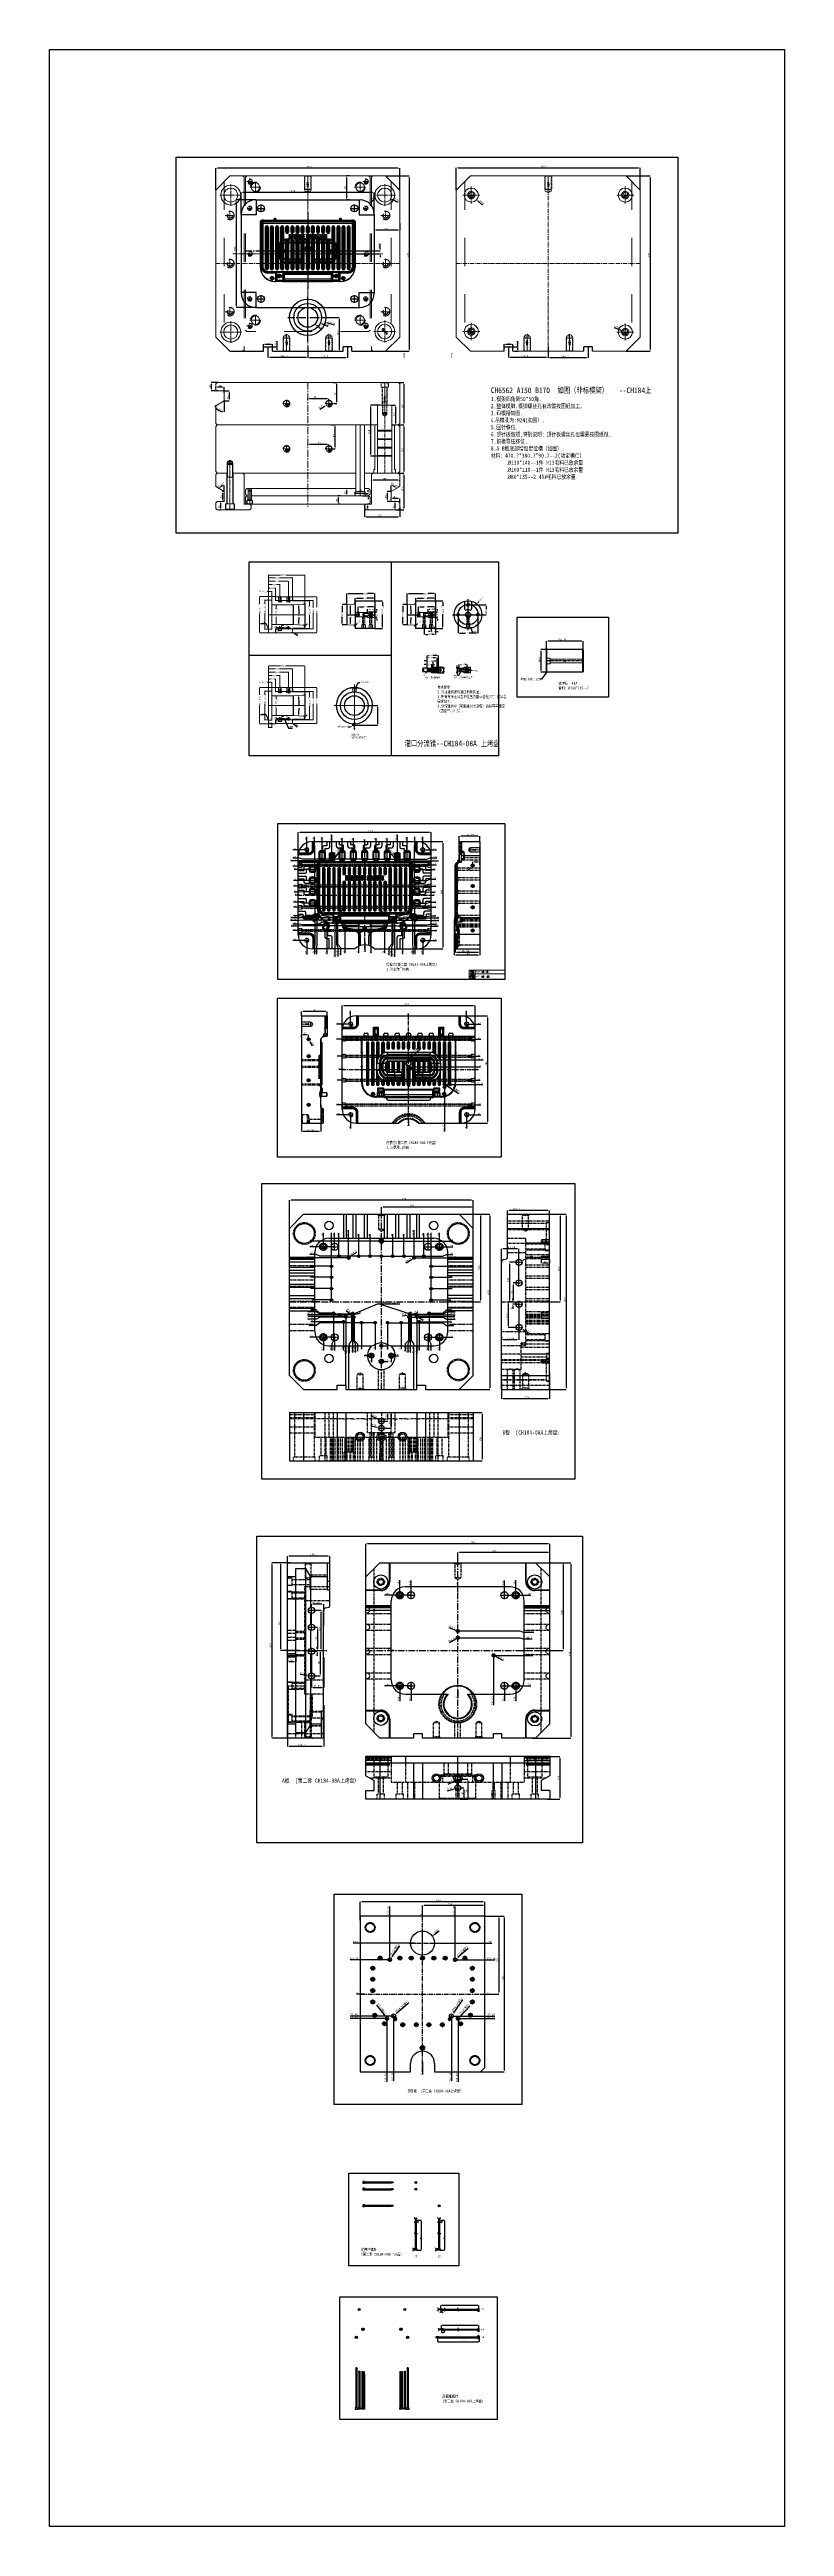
# Model space of a CAD drawing. Header units: millimetres. Extents: x -2895 to -298, y -11750 to -2997.
import ezdxf
from ezdxf.enums import TextEntityAlignment as Align

# ---------------------------------------------------------------- set-up
doc = ezdxf.new("R2010")
doc.units = ezdxf.units.MM
doc.header["$LTSCALE"] = 16.335
doc.header["$PDMODE"] = 3
doc.header["$PDSIZE"] = 0.3125
for name, pattern in [('CENTER', [0.6, 0.375, -0.075, 0.075, -0.075]), ('HIDDEN', [0.2, 0.1, -0.1]), ('HIDDENX2', [0.75, 0.5, -0.25])]:
    doc.linetypes.add(name, pattern=pattern)
doc.layers.get('0').update_dxf_attribs({"linetype": 'CONTINUOUS'})
doc.layers.get('Defpoints').update_dxf_attribs({"linetype": 'CONTINUOUS'})
for name, color, linetype, lineweight in [('center', 1, 'CENTER', 9), ('cool', 153, 'HIDDEN', 9), ('dim', 82, 'CONTINUOUS', 9), ('epin', 13, 'CONTINUOUS', 9), ('moldbase', 7, 'CONTINUOUS', 20), ('screw', 33, 'CONTINUOUS', 13), ('虚线', 6, 'HIDDENX2', 13)]:
    doc.layers.add(name, color=color, linetype=linetype, lineweight=lineweight)
doc.layers.add('DEFAULT_2', color=8, linetype='HIDDEN')
doc.styles.add('ROMANC', font='romanc.shx', dxfattribs={"bigfont": 'gbcbig.shx'})
doc.styles.get("Standard").update_dxf_attribs({"font": 'txt', "width": 0.8})
doc.styles.add('TXT', font='txt.shx', dxfattribs={"bigfont": 'gbcbig.shx'})
doc.styles.add('TXT05', font='txt.shx', dxfattribs={"width": 0.5, "bigfont": 'gbcbig.shx'})
doc.dimstyles.new('ISO-25', dxfattribs={"dimtxt": 8, "dimasz": 6, "dimexe": 0, "dimexo": 0, "dimgap": 0, "dimtad": 1, "dimdsep": 46, "dimtxsty": 'Standard', "dimcen": 0, "dimclrd": 4, "dimclre": 4, "dimclrt": 6, "dimazin": 0, "dimtfac": 1, "dimtofl": 0, "dimtmove": 0, "dimatfit": 3, "dimfxl": 0, "dimarcsym": 0})
doc.dimstyles.get("Standard").update_dxf_attribs({"dimtxt": 0.15625, "dimasz": 0.1875, "dimexe": 0.125, "dimexo": 0.0625, "dimtad": 0, "dimtih": 1, "dimtoh": 1, "dimdsep": 46, "dimtxsty": 'Standard', "dimcen": 0.09, "dimadec": 0, "dimazin": 0, "dimtp": 0.01, "dimtm": 0.01, "dimtfac": 1, "dimtofl": 0, "dimtmove": 0, "dimatfit": 3, "dimfxl": 0, "dimtolj": 1, "dimarcsym": 0})
doc.dimstyles.new('STANDARD$0', dxfattribs={"dimscale": 2, "dimtxt": 3, "dimasz": 3, "dimexe": 1.25, "dimexo": 0.625, "dimgap": 0.5, "dimtad": 0, "dimdsep": 46, "dimlunit": 6, "dimtxsty": 'Standard', "dimblk": 'CLOSEDBLANK', "dimcen": 0, "dimclrt": 2, "dimazin": 2, "dimtfac": 2, "dimtmove": 1, "dimatfit": 3, "dimfxl": 0, "dimtolj": 1, "dimtzin": 0, "dimarcsym": 0})

# ---------------------------------------------------------------- blocks, each defined once
blk = doc.blocks.new('*D1240')
at = {"color": 4, "lineweight": -2}
blk.add_line((-1484.1, -8574), (-1460.5, -8582.9), dxfattribs=at)
at = {"color": 4}
blk.add_solid([(-1460.2, -8581.9), (-1460.9, -8583.8), (-1454.9, -8585)], dxfattribs=at)
at = {"layer": 'Defpoints', "color": 0}
for p in [(-1454.9, -8585), (-1450.7, -8586.6)]:
    blk.add_point(p, dxfattribs=at)
at = {"color": 6, "insert": (-1473.7, -8573.6), "char_height": 8, "attachment_point": 5, "rotation": 339.28213}
blk.add_mtext('∅4.5', dxfattribs=at)
blk = doc.blocks.new('*D1241')
at = {"color": 4, "lineweight": -2}
blk.add_line((-1482, -8626.2), (-1460, -8613.9), dxfattribs=at)
at = {"color": 4}
blk.add_solid([(-1460.5, -8613.1), (-1459.5, -8614.8), (-1454.8, -8611)], dxfattribs=at)
at = {"layer": 'Defpoints', "color": 0}
for p in [(-1454.8, -8611), (-1450.8, -8608.8)]:
    blk.add_point(p, dxfattribs=at)
at = {"color": 6, "insert": (-1475.6, -8618), "char_height": 8, "attachment_point": 5, "rotation": 29.17417}
blk.add_mtext('∅4.5', dxfattribs=at)
blk = doc.blocks.new('*D1242')
at = {"color": 4, "lineweight": -2}
blk.add_line((-1293.2, -8689.9), (-1318.9, -8676.1), dxfattribs=at)
at = {"color": 4}
blk.add_solid([(-1318.4, -8675.2), (-1319.4, -8677), (-1324.2, -8673.3)], dxfattribs=at)
at = {"layer": 'Defpoints', "color": 0}
for p in [(-1328.2, -8671.2), (-1324.2, -8673.3)]:
    blk.add_point(p, dxfattribs=at)
at = {"color": 6, "insert": (-1299.7, -8681.8), "char_height": 8, "attachment_point": 5, "rotation": 331.88119}
blk.add_mtext('∅4.5', dxfattribs=at)
blk = doc.blocks.new('screw_m12_g')
at = {"layer": 'screw', "color": 1, "linetype": 'CENTER', "ltscale": 0.373186}
for p, q in [((-6.6, 0), (6.6, 0)), ((0, -6.6), (0, 6.6))]:
    blk.add_line(p, q, dxfattribs=at)
at = {"layer": 'screw', "color": 33, "linetype": 'HIDDEN', "ltscale": 0.373186}
blk.add_circle((0, 0), 5.25, dxfattribs=at)
at = {"layer": 'screw', "color": 92, "linetype": 'HIDDEN', "ltscale": 0.373186}
blk.add_arc((0, 0), 6, 270, 180, dxfattribs=at)
at = {"layer": 'screw', "color": 6, "style": 'TXT'}
blk.add_text('M12', height=2.4, dxfattribs=at).set_placement((-2.04, -3))
blk = doc.blocks.new('*D1226')
at = {"color": 4, "lineweight": -2}
for p, q in [((-2054.7, -8672.2), (-2054.7, -8695.1)), ((-2030.7, -8695.1), (-2048.7, -8695.1)), ((-2024.7, -8672.2), (-2024.7, -8695.1))]:
    blk.add_line(p, q, dxfattribs=at)
at = {"color": 4}
for points in [[(-2048.7, -8694.1), (-2048.7, -8696.1), (-2054.7, -8695.1)], [(-2030.7, -8694.1), (-2030.7, -8696.1), (-2024.7, -8695.1)]]:
    blk.add_solid(points, dxfattribs=at)
at = {"layer": 'Defpoints', "color": 0}
for p in [(-2054.7, -8672.2), (-2054.7, -8695.1), (-2024.7, -8672.2)]:
    blk.add_point(p, dxfattribs=at)
at = {"color": 6, "insert": (-2040.4, -8691.1), "char_height": 8, "attachment_point": 5}
blk.add_mtext('30', dxfattribs=at)
blk = doc.blocks.new('*D1243')
at = {"color": 4, "lineweight": -2}
for p, q in [((-2054.7, -8344.5), (-2054.7, -8321)), ((-1910.7, -8321), (-2048.7, -8321)), ((-1904.7, -8344.5), (-1904.7, -8321))]:
    blk.add_line(p, q, dxfattribs=at)
at = {"color": 4}
for points in [[(-2048.7, -8320), (-2048.7, -8322), (-2054.7, -8321)], [(-1910.7, -8320), (-1910.7, -8322), (-1904.7, -8321)]]:
    blk.add_solid(points, dxfattribs=at)
at = {"layer": 'Defpoints', "color": 0}
for p in [(-2054.7, -8321), (-2054.7, -8344.5), (-1904.7, -8344.5)]:
    blk.add_point(p, dxfattribs=at)
at = {"color": 6, "insert": (-1966.5, -8317), "char_height": 8, "attachment_point": 5}
blk.add_mtext('150', dxfattribs=at)
blk = doc.blocks.new('*D1244')
at = {"color": 4, "lineweight": -2}
for p, q in [((-1963.1, -8572.5), (-1948.8, -8572.5)), ((-1948.9, -8654.5), (-1948.8, -8654.5)), ((-1948.8, -8578.5), (-1948.8, -8648.5))]:
    blk.add_line(p, q, dxfattribs=at)
at = {"color": 4}
for points in [[(-1949.8, -8578.5), (-1947.8, -8578.5), (-1948.8, -8572.5)], [(-1949.8, -8648.5), (-1947.8, -8648.5), (-1948.8, -8654.5)]]:
    blk.add_solid(points, dxfattribs=at)
at = {"layer": 'Defpoints', "color": 0}
for p in [(-1963.1, -8572.5), (-1948.9, -8654.5), (-1948.8, -8654.5)]:
    blk.add_point(p, dxfattribs=at)
at = {"color": 6, "insert": (-1952.8, -8609.5), "char_height": 8, "attachment_point": 5, "rotation": 90}
blk.add_mtext('82', dxfattribs=at)
blk = doc.blocks.new('*D1245')
at = {"color": 4, "lineweight": -2}
for p, q in [((-1969.5, -8512.5), (-1935.3, -8512.5)), ((-1935.3, -8648.5), (-1935.3, -8518.5)), ((-1948.9, -8654.5), (-1935.3, -8654.5))]:
    blk.add_line(p, q, dxfattribs=at)
at = {"color": 4}
for points in [[(-1936.3, -8518.5), (-1934.3, -8518.5), (-1935.3, -8512.5)], [(-1936.3, -8648.5), (-1934.3, -8648.5), (-1935.3, -8654.5)]]:
    blk.add_solid(points, dxfattribs=at)
at = {"layer": 'Defpoints', "color": 0}
for p in [(-1969.5, -8512.5), (-1935.3, -8512.5), (-1948.9, -8654.5)]:
    blk.add_point(p, dxfattribs=at)
at = {"color": 6, "insert": (-1939.3, -8578.8), "char_height": 8, "attachment_point": 5, "rotation": 90}
blk.add_mtext('142', dxfattribs=at)
blk = doc.blocks.new('*D1246')
at = {"color": 4, "lineweight": -2}
for p, q in [((-1969.5, -8569.1), (-1969.5, -8491.1)), ((-1932.6, -8491.1), (-1963.5, -8491.1)), ((-1926.6, -8566.5), (-1926.6, -8491.1))]:
    blk.add_line(p, q, dxfattribs=at)
at = {"color": 4}
for points in [[(-1963.5, -8490.1), (-1963.5, -8492.1), (-1969.5, -8491.1)], [(-1932.6, -8490.1), (-1932.6, -8492.1), (-1926.6, -8491.1)]]:
    blk.add_solid(points, dxfattribs=at)
at = {"layer": 'Defpoints', "color": 0}
for p in [(-1969.5, -8491.1), (-1969.5, -8569.1), (-1926.6, -8566.5)]:
    blk.add_point(p, dxfattribs=at)
at = {"color": 6, "insert": (-1954.6, -8487.1), "char_height": 8, "attachment_point": 5}
blk.add_mtext('42.89', dxfattribs=at)
blk = doc.blocks.new('*D1247')
at = {"color": 4, "lineweight": -2}
for p, q in [((-1969.5, -8664.4), (-1969.5, -8785.1)), ((-1926.6, -8679.8), (-1926.6, -8785.1)), ((-1963.5, -8785.1), (-1932.6, -8785.1))]:
    blk.add_line(p, q, dxfattribs=at)
at = {"color": 4}
for points in [[(-1963.5, -8784.1), (-1963.5, -8786.1), (-1969.5, -8785.1)], [(-1932.6, -8784.1), (-1932.6, -8786.1), (-1926.6, -8785.1)]]:
    blk.add_solid(points, dxfattribs=at)
at = {"layer": 'Defpoints', "color": 0}
for p in [(-1969.5, -8664.4), (-1926.6, -8679.8), (-1926.6, -8785.1)]:
    blk.add_point(p, dxfattribs=at)
at = {"color": 6, "insert": (-1949.9, -8781.1), "char_height": 8, "attachment_point": 5}
blk.add_mtext('42.89', dxfattribs=at)
blk = doc.blocks.new('*D1248')
at = {"color": 4, "lineweight": -2}
for p, q in [((-1963.4, -8654.5), (-1949.4, -8654.5)), ((-1963.4, -8657.5), (-1949.4, -8657.5)), ((-1949.4, -8648.5), (-1949.4, -8642.5)), ((-1949.4, -8663.5), (-1949.4, -8673.8))]:
    blk.add_line(p, q, dxfattribs=at)
at = {"color": 4}
for points in [[(-1950.4, -8648.5), (-1948.4, -8648.5), (-1949.4, -8654.5)], [(-1950.4, -8663.5), (-1948.4, -8663.5), (-1949.4, -8657.5)]]:
    blk.add_solid(points, dxfattribs=at)
at = {"layer": 'Defpoints', "color": 0}
for p in [(-1963.4, -8654.5), (-1963.4, -8657.5), (-1949.4, -8654.5)]:
    blk.add_point(p, dxfattribs=at)
at = {"color": 6, "insert": (-1953.4, -8671.6), "char_height": 8, "attachment_point": 5, "rotation": 90}
blk.add_mtext('3', dxfattribs=at)
blk = doc.blocks.new('*D1249')
at = {"color": 4, "lineweight": -2}
for p, q in [((-1963.4, -8654.5), (-1938.9, -8654.5)), ((-1938.9, -8660.5), (-1938.9, -8738.5)), ((-1963.4, -8744.5), (-1938.9, -8744.5))]:
    blk.add_line(p, q, dxfattribs=at)
at = {"color": 4}
for points in [[(-1939.9, -8660.5), (-1937.9, -8660.5), (-1938.9, -8654.5)], [(-1939.9, -8738.5), (-1937.9, -8738.5), (-1938.9, -8744.5)]]:
    blk.add_solid(points, dxfattribs=at)
at = {"layer": 'Defpoints', "color": 0}
for p in [(-1963.4, -8654.5), (-1963.4, -8744.5), (-1938.9, -8744.5)]:
    blk.add_point(p, dxfattribs=at)
at = {"color": 6, "insert": (-1942.9, -8697), "char_height": 8, "attachment_point": 5, "rotation": 90}
blk.add_mtext('90', dxfattribs=at)
blk = doc.blocks.new('*D1250')
at = {"color": 4, "lineweight": -2}
blk.add_line((-2009.2, -8738.7), (-1986.3, -8742.1), dxfattribs=at)
at = {"color": 4}
blk.add_solid([(-1986.2, -8741.1), (-1986.5, -8743), (-1980.4, -8742.9)], dxfattribs=at)
at = {"layer": 'Defpoints', "color": 0}
for p in [(-1980.4, -8742.9), (-1958.6, -8746.1)]:
    blk.add_point(p, dxfattribs=at)
at = {"color": 6, "insert": (-2000.2, -8736), "char_height": 8, "attachment_point": 5, "rotation": 351.72768}
blk.add_mtext('∅22', dxfattribs=at)
blk = doc.blocks.new('*D1251')
at = {"color": 4, "lineweight": -2}
for p, q in [((-1445.6, -9139.8), (-1431.5, -9139.8)), ((-1443.3, -9179.8), (-1431.5, -9179.8)), ((-1431.5, -9145.8), (-1431.5, -9173.8))]:
    blk.add_line(p, q, dxfattribs=at)
at = {"color": 4}
for points in [[(-1432.5, -9145.8), (-1430.5, -9145.8), (-1431.5, -9139.8)], [(-1432.5, -9173.8), (-1430.5, -9173.8), (-1431.5, -9179.8)]]:
    blk.add_solid(points, dxfattribs=at)
at = {"layer": 'Defpoints', "color": 0}
for p in [(-1445.6, -9139.8), (-1443.3, -9179.8), (-1431.5, -9179.8)]:
    blk.add_point(p, dxfattribs=at)
at = {"color": 6, "insert": (-1435.5, -9160), "char_height": 8, "attachment_point": 5, "rotation": 90}
blk.add_mtext('40', dxfattribs=at)
blk = doc.blocks.new('*D1252')
at = {"color": 4, "lineweight": -2}
for p, q in [((-1448, -9109.8), (-1416.7, -9109.8)), ((-1443.3, -9179.8), (-1416.7, -9179.8)), ((-1416.7, -9115.8), (-1416.7, -9173.8))]:
    blk.add_line(p, q, dxfattribs=at)
at = {"color": 4}
for points in [[(-1417.7, -9115.8), (-1415.7, -9115.8), (-1416.7, -9109.8)], [(-1417.7, -9173.8), (-1415.7, -9173.8), (-1416.7, -9179.8)]]:
    blk.add_solid(points, dxfattribs=at)
at = {"layer": 'Defpoints', "color": 0}
for p in [(-1448, -9109.8), (-1443.3, -9179.8), (-1416.7, -9179.8)]:
    blk.add_point(p, dxfattribs=at)
at = {"color": 6, "insert": (-1420.7, -9152.2), "char_height": 8, "attachment_point": 5, "rotation": 90}
blk.add_mtext('70', dxfattribs=at)
blk = doc.blocks.new('*D1253')
at = {"color": 4, "lineweight": -2}
blk.add_line((-1489.2, -9150.6), (-1468.1, -9144.3), dxfattribs=at)
at = {"color": 4}
blk.add_solid([(-1468.4, -9143.4), (-1467.9, -9145.3), (-1462.4, -9142.6)], dxfattribs=at)
at = {"layer": 'Defpoints', "color": 0}
for p in [(-1462.4, -9142.6), (-1443.2, -9137)]:
    blk.add_point(p, dxfattribs=at)
at = {"color": 6, "insert": (-1482.7, -9144.5), "char_height": 8, "attachment_point": 5, "rotation": 16.44581}
blk.add_mtext('∅20', dxfattribs=at)
blk = doc.blocks.new('*D1254')
at = {"color": 4, "lineweight": -2}
blk.add_line((-1486.4, -9127.6), (-1466.9, -9117.3), dxfattribs=at)
at = {"color": 4}
blk.add_solid([(-1467.4, -9116.4), (-1466.5, -9118.2), (-1461.6, -9114.5)], dxfattribs=at)
at = {"layer": 'Defpoints', "color": 0}
for p in [(-1461.6, -9114.5), (-1444, -9105.1)]:
    blk.add_point(p, dxfattribs=at)
at = {"color": 6, "insert": (-1481.2, -9120.3), "char_height": 8, "attachment_point": 5, "rotation": 27.83384}
blk.add_mtext('∅20', dxfattribs=at)
blk = doc.blocks.new('*D1255')
at = {"color": 4, "lineweight": -2}
for p, q in [((-1127.8, -9029.8), (-1091.6, -9029.8)), ((-1091.6, -9035.8), (-1091.6, -9173.8)), ((-1137.2, -9179.8), (-1091.6, -9179.8))]:
    blk.add_line(p, q, dxfattribs=at)
at = {"color": 4}
for points in [[(-1092.6, -9035.8), (-1090.6, -9035.8), (-1091.6, -9029.8)], [(-1092.6, -9173.8), (-1090.6, -9173.8), (-1091.6, -9179.8)]]:
    blk.add_solid(points, dxfattribs=at)
at = {"layer": 'Defpoints', "color": 0}
for p in [(-1127.8, -9029.8), (-1137.2, -9179.8), (-1091.6, -9179.8)]:
    blk.add_point(p, dxfattribs=at)
at = {"color": 6, "insert": (-1095.6, -9105.5), "char_height": 8, "attachment_point": 5, "rotation": 90}
blk.add_mtext('150', dxfattribs=at)
blk = doc.blocks.new('*D1256')
at = {"color": 4, "lineweight": -2}
for p, q in [((-1452.8, -8344.5), (-1452.8, -8308.3)), ((-1133.8, -8308.3), (-1446.8, -8308.3)), ((-1127.8, -8394.5), (-1127.8, -8308.3))]:
    blk.add_line(p, q, dxfattribs=at)
at = {"color": 4}
for points in [[(-1446.8, -8307.3), (-1446.8, -8309.3), (-1452.8, -8308.3)], [(-1133.8, -8307.3), (-1133.8, -8309.3), (-1127.8, -8308.3)]]:
    blk.add_solid(points, dxfattribs=at)
at = {"layer": 'Defpoints', "color": 0}
for p in [(-1452.8, -8308.3), (-1452.8, -8344.5), (-1127.8, -8394.5)]:
    blk.add_point(p, dxfattribs=at)
at = {"color": 6, "insert": (-1323.5, -8304.3), "char_height": 8, "attachment_point": 5}
blk.add_mtext('325', dxfattribs=at)
blk = doc.blocks.new('*D1257')
at = {"color": 4, "lineweight": -2}
for p, q in [((-1777.8, -8394.5), (-1777.8, -8277.4)), ((-1133.8, -8277.4), (-1771.8, -8277.4)), ((-1127.8, -8394.5), (-1127.8, -8277.4))]:
    blk.add_line(p, q, dxfattribs=at)
at = {"color": 4}
for points in [[(-1771.8, -8276.4), (-1771.8, -8278.4), (-1777.8, -8277.4)], [(-1133.8, -8276.4), (-1133.8, -8278.4), (-1127.8, -8277.4)]]:
    blk.add_solid(points, dxfattribs=at)
at = {"layer": 'Defpoints', "color": 0}
for p in [(-1777.8, -8277.4), (-1777.8, -8394.5), (-1127.8, -8394.5)]:
    blk.add_point(p, dxfattribs=at)
at = {"color": 6, "insert": (-1399.4, -8273.4), "char_height": 8, "attachment_point": 5}
blk.add_mtext('650', dxfattribs=at)
blk = doc.blocks.new('*D1258')
at = {"color": 4, "lineweight": -2}
for p, q in [((-1177.8, -8344.5), (-1080.7, -8344.5)), ((-1080.7, -8350.5), (-1080.7, -8648.5)), ((-1177.8, -8654.5), (-1080.7, -8654.5))]:
    blk.add_line(p, q, dxfattribs=at)
at = {"color": 4}
for points in [[(-1081.7, -8350.5), (-1079.7, -8350.5), (-1080.7, -8344.5)], [(-1081.7, -8648.5), (-1079.7, -8648.5), (-1080.7, -8654.5)]]:
    blk.add_solid(points, dxfattribs=at)
at = {"layer": 'Defpoints', "color": 0}
for p in [(-1177.8, -8344.5), (-1177.8, -8654.5), (-1080.7, -8654.5)]:
    blk.add_point(p, dxfattribs=at)
at = {"color": 6, "insert": (-1084.7, -8521), "char_height": 8, "attachment_point": 5, "rotation": 90}
blk.add_mtext('310', dxfattribs=at)
blk = doc.blocks.new('*D1259')
at = {"color": 4, "lineweight": -2}
for p, q in [((-1177.8, -8344.5), (-1052.7, -8344.5)), ((-1052.7, -8350.5), (-1052.7, -8958.5)), ((-1189.6, -8964.5), (-1052.7, -8964.5))]:
    blk.add_line(p, q, dxfattribs=at)
at = {"color": 4}
for points in [[(-1053.7, -8350.5), (-1051.7, -8350.5), (-1052.7, -8344.5)], [(-1053.7, -8958.5), (-1051.7, -8958.5), (-1052.7, -8964.5)]]:
    blk.add_solid(points, dxfattribs=at)
at = {"layer": 'Defpoints', "color": 0}
for p in [(-1177.8, -8344.5), (-1189.6, -8964.5), (-1052.7, -8964.5)]:
    blk.add_point(p, dxfattribs=at)
at = {"color": 6, "insert": (-1056.7, -8667), "char_height": 8, "attachment_point": 5, "rotation": 90}
blk.add_mtext('620', dxfattribs=at)
blk = doc.blocks.new('screw_m16_i')
at = {"layer": 'screw', "color": 1, "linetype": 'CENTER', "ltscale": 0.808571}
for p, q in [((-14.3, 0), (14.3, 0)), ((0, -14.3), (0, 14.3))]:
    blk.add_line(p, q, dxfattribs=at)
at = {"layer": 'screw', "color": 8, "linetype": 'HIDDEN', "ltscale": 0.808571}
blk.add_circle((0, 0), 13, dxfattribs=at)
at = {"layer": 'screw'}
blk.add_circle((0, 0), 9, dxfattribs=at)
at = {"layer": 'screw', "color": 6, "style": 'TXT'}
blk.add_text('M16', height=3.9, dxfattribs=at).set_placement((-3.38, -5.2))
blk = doc.blocks.new('*D1227')
at = {"color": 4, "lineweight": -2}
blk.add_line((-1227.7, -8654.5), (-1206.3, -8654.5), dxfattribs=at)
at = {"layer": 'Defpoints', "color": 0}
for p in [(-1452.8, -8654.5), (-1227.7, -8654.5), (-1209.5, -8654.5)]:
    blk.add_point(p, dxfattribs=at)
at = {"color": 6, "insert": (-1207.9, -8650.5), "char_height": 8, "attachment_point": 5}
blk.add_mtext('0', dxfattribs=at)
blk = doc.blocks.new('*D1228')
at = {"color": 4, "lineweight": -2}
for p, q in [((-1446.2, -8585.8), (-1233.5, -8585.8)), ((-1233.5, -8585.8), (-1221.5, -8589.8)), ((-1221.5, -8589.8), (-1183.9, -8589.8))]:
    blk.add_line(p, q, dxfattribs=at)
at = {"layer": 'Defpoints', "color": 0}
for p in [(-1452.8, -8654.5), (-1446.2, -8585.8), (-1209.5, -8589.8)]:
    blk.add_point(p, dxfattribs=at)
at = {"color": 6, "insert": (-1196.7, -8585.8), "char_height": 8, "attachment_point": 5}
blk.add_mtext('68.72', dxfattribs=at)
blk = doc.blocks.new('*D1229')
at = {"color": 4, "lineweight": -2}
for p, q in [((-1446.2, -8609.9), (-1233.5, -8609.9)), ((-1233.5, -8609.9), (-1221.5, -8613.9)), ((-1221.5, -8613.9), (-1190.3, -8613.9))]:
    blk.add_line(p, q, dxfattribs=at)
at = {"layer": 'Defpoints', "color": 0}
for p in [(-1452.8, -8654.5), (-1446.2, -8609.9), (-1209.5, -8613.9)]:
    blk.add_point(p, dxfattribs=at)
at = {"color": 6, "insert": (-1199.9, -8609.9), "char_height": 8, "attachment_point": 5}
blk.add_mtext('44.6', dxfattribs=at)
blk = doc.blocks.new('*D1260')
at = {"color": 4, "lineweight": -2}
blk.add_line((-1287.8, -8459.5), (-1194.5, -8459.5), dxfattribs=at)
at = {"layer": 'Defpoints', "color": 0}
for p in [(-1287.8, -8459.5), (-1209.5, -8459.5), (-1452.8, -8654.5)]:
    blk.add_point(p, dxfattribs=at)
at = {"color": 6, "insert": (-1202, -8455.5), "char_height": 8, "attachment_point": 5}
blk.add_mtext('195', dxfattribs=at)
blk = doc.blocks.new('*D1261')
at = {"color": 4, "lineweight": -2}
blk.add_line((-1287.8, -8779.5), (-1194.5, -8779.5), dxfattribs=at)
at = {"layer": 'Defpoints', "color": 0}
for p in [(-1452.8, -8654.5), (-1287.8, -8779.5), (-1209.5, -8779.5)]:
    blk.add_point(p, dxfattribs=at)
at = {"color": 6, "insert": (-1202, -8775.5), "char_height": 8, "attachment_point": 5}
blk.add_mtext('125', dxfattribs=at)
blk = doc.blocks.new('*D1262')
at = {"color": 4, "lineweight": -2}
blk.add_line((-1322.2, -8672.2), (-1188.1, -8672.2), dxfattribs=at)
at = {"layer": 'Defpoints', "color": 0}
for p in [(-1452.8, -8654.5), (-1322.2, -8672.2), (-1209.5, -8672.2)]:
    blk.add_point(p, dxfattribs=at)
at = {"color": 6, "insert": (-1198.8, -8668.2), "char_height": 8, "attachment_point": 5}
blk.add_mtext('17.71', dxfattribs=at)
blk = doc.blocks.new('*D1230')
at = {"color": 4, "lineweight": -2}
blk.add_line((-1452.8, -8796.2), (-1452.8, -8821.2), dxfattribs=at)
at = {"layer": 'Defpoints', "color": 0}
for p in [(-1452.8, -8654.5), (-1452.8, -8796.2), (-1452.8, -8818)]:
    blk.add_point(p, dxfattribs=at)
at = {"color": 6, "insert": (-1456.8, -8819.6), "char_height": 8, "attachment_point": 5, "rotation": 90}
blk.add_mtext('0', dxfattribs=at)
blk = doc.blocks.new('*D1231')
at = {"color": 4, "lineweight": -2}
blk.add_line((-1326.2, -8671.6), (-1326.2, -8847.9), dxfattribs=at)
at = {"layer": 'Defpoints', "color": 0}
for p in [(-1452.8, -8654.5), (-1326.2, -8671.6), (-1326.2, -8818)]:
    blk.add_point(p, dxfattribs=at)
at = {"color": 6, "insert": (-1330.2, -8833), "char_height": 8, "attachment_point": 5, "rotation": 90}
blk.add_mtext('126.63', dxfattribs=at)
blk = doc.blocks.new('*D1263')
at = {"color": 4, "lineweight": -2}
blk.add_line((-1287.8, -8774.3), (-1287.8, -8833), dxfattribs=at)
at = {"layer": 'Defpoints', "color": 0}
for p in [(-1452.8, -8654.5), (-1287.8, -8774.3), (-1287.8, -8818)]:
    blk.add_point(p, dxfattribs=at)
at = {"color": 6, "insert": (-1291.8, -8825.5), "char_height": 8, "attachment_point": 5, "rotation": 90}
blk.add_mtext('165', dxfattribs=at)
blk = doc.blocks.new('*D1264')
at = {"color": 4, "lineweight": -2}
blk.add_line((-1247.8, -8775.1), (-1247.8, -8834), dxfattribs=at)
at = {"layer": 'Defpoints', "color": 0}
for p in [(-1452.8, -8654.5), (-1247.8, -8775.1), (-1247.8, -8818)]:
    blk.add_point(p, dxfattribs=at)
at = {"color": 6, "insert": (-1251.8, -8826), "char_height": 8, "attachment_point": 5, "rotation": 90}
blk.add_mtext('205', dxfattribs=at)
blk = doc.blocks.new('*D1232')
at = {"color": 4, "lineweight": -2}
blk.add_line((-1452.8, -8447.5), (-1452.8, -8419.2), dxfattribs=at)
at = {"layer": 'Defpoints', "color": 0}
for p in [(-1452.8, -8422.4), (-1452.8, -8447.5), (-1452.8, -8654.5)]:
    blk.add_point(p, dxfattribs=at)
at = {"color": 6, "insert": (-1456.8, -8420.8), "char_height": 8, "attachment_point": 5, "rotation": 90}
blk.add_mtext('0', dxfattribs=at)
blk = doc.blocks.new('*D1265')
at = {"color": 4, "lineweight": -2}
blk.add_line((-1287.8, -8454.2), (-1287.8, -8407.5), dxfattribs=at)
at = {"layer": 'Defpoints', "color": 0}
for p in [(-1287.8, -8422.4), (-1287.8, -8454.2), (-1452.8, -8654.5)]:
    blk.add_point(p, dxfattribs=at)
at = {"color": 6, "insert": (-1291.8, -8414.9), "char_height": 8, "attachment_point": 5, "rotation": 90}
blk.add_mtext('165', dxfattribs=at)
blk = doc.blocks.new('*D1266')
at = {"color": 4, "lineweight": -2}
blk.add_line((-1247.8, -8455.4), (-1247.8, -8406.4), dxfattribs=at)
at = {"layer": 'Defpoints', "color": 0}
for p in [(-1247.8, -8422.4), (-1247.8, -8455.4), (-1452.8, -8654.5)]:
    blk.add_point(p, dxfattribs=at)
at = {"color": 6, "insert": (-1251.8, -8414.4), "char_height": 8, "attachment_point": 5, "rotation": 90}
blk.add_mtext('205', dxfattribs=at)
blk = doc.blocks.new('*D1233')
at = {"color": 4, "lineweight": -2}
blk.add_line((-1677.9, -8654.5), (-1699.3, -8654.5), dxfattribs=at)
at = {"layer": 'Defpoints', "color": 0}
for p in [(-1696.1, -8654.5), (-1677.9, -8654.5), (-1452.8, -8654.5)]:
    blk.add_point(p, dxfattribs=at)
at = {"color": 6, "insert": (-1697.7, -8650.5), "char_height": 8, "attachment_point": 5}
blk.add_mtext('0', dxfattribs=at)
blk = doc.blocks.new('*D1234')
at = {"color": 4, "lineweight": -2}
blk.add_line((-1617.8, -8459.5), (-1711.1, -8459.5), dxfattribs=at)
at = {"layer": 'Defpoints', "color": 0}
for p in [(-1696.1, -8459.5), (-1617.8, -8459.5), (-1452.8, -8654.5)]:
    blk.add_point(p, dxfattribs=at)
at = {"color": 6, "insert": (-1703.6, -8455.5), "char_height": 8, "attachment_point": 5}
blk.add_mtext('195', dxfattribs=at)
blk = doc.blocks.new('*D1235')
at = {"color": 4, "lineweight": -2}
blk.add_line((-1617.8, -8779.5), (-1711.1, -8779.5), dxfattribs=at)
at = {"layer": 'Defpoints', "color": 0}
for p in [(-1452.8, -8654.5), (-1696.1, -8779.5), (-1617.8, -8779.5)]:
    blk.add_point(p, dxfattribs=at)
at = {"color": 6, "insert": (-1703.6, -8775.5), "char_height": 8, "attachment_point": 5}
blk.add_mtext('125', dxfattribs=at)
blk = doc.blocks.new('*D1236')
at = {"color": 4, "lineweight": -2}
blk.add_line((-1617.8, -8774.3), (-1617.8, -8833), dxfattribs=at)
at = {"layer": 'Defpoints', "color": 0}
for p in [(-1452.8, -8654.5), (-1617.8, -8774.3), (-1617.8, -8818)]:
    blk.add_point(p, dxfattribs=at)
at = {"color": 6, "insert": (-1621.8, -8825.5), "char_height": 8, "attachment_point": 5, "rotation": 90}
blk.add_mtext('165', dxfattribs=at)
blk = doc.blocks.new('*D1237')
at = {"color": 4, "lineweight": -2}
blk.add_line((-1657.8, -8775.1), (-1657.8, -8834), dxfattribs=at)
at = {"layer": 'Defpoints', "color": 0}
for p in [(-1452.8, -8654.5), (-1657.8, -8775.1), (-1657.8, -8818)]:
    blk.add_point(p, dxfattribs=at)
at = {"color": 6, "insert": (-1661.8, -8826), "char_height": 8, "attachment_point": 5, "rotation": 90}
blk.add_mtext('205', dxfattribs=at)
blk = doc.blocks.new('*D1238')
at = {"color": 4, "lineweight": -2}
blk.add_line((-1617.8, -8454.2), (-1617.8, -8407.5), dxfattribs=at)
at = {"layer": 'Defpoints', "color": 0}
for p in [(-1617.8, -8422.4), (-1617.8, -8454.2), (-1452.8, -8654.5)]:
    blk.add_point(p, dxfattribs=at)
at = {"color": 6, "insert": (-1621.8, -8414.9), "char_height": 8, "attachment_point": 5, "rotation": 90}
blk.add_mtext('165', dxfattribs=at)
blk = doc.blocks.new('*D1239')
at = {"color": 4, "lineweight": -2}
blk.add_line((-1657.8, -8455.4), (-1657.8, -8406.4), dxfattribs=at)
at = {"layer": 'Defpoints', "color": 0}
for p in [(-1657.8, -8422.4), (-1657.8, -8455.4), (-1452.8, -8654.5)]:
    blk.add_point(p, dxfattribs=at)
at = {"color": 6, "insert": (-1661.8, -8414.4), "char_height": 8, "attachment_point": 5, "rotation": 90}
blk.add_mtext('205', dxfattribs=at)
blk = doc.blocks.new('*D1267')
at = {"color": 4, "lineweight": -2}
for p, q in [((-2044.8, -8344.5), (-2078.6, -8344.5)), ((-2078.6, -8350.5), (-2078.6, -8648.5)), ((-2015, -8654.5), (-2078.6, -8654.5))]:
    blk.add_line(p, q, dxfattribs=at)
at = {"color": 4}
for points in [[(-2079.6, -8350.5), (-2077.6, -8350.5), (-2078.6, -8344.5)], [(-2079.6, -8648.5), (-2077.6, -8648.5), (-2078.6, -8654.5)]]:
    blk.add_solid(points, dxfattribs=at)
at = {"layer": 'Defpoints', "color": 0}
for p in [(-2044.8, -8344.5), (-2078.6, -8654.5), (-2015, -8654.5)]:
    blk.add_point(p, dxfattribs=at)
at = {"color": 6, "insert": (-2082.6, -8558.3), "char_height": 8, "attachment_point": 5, "rotation": 90}
blk.add_mtext('310', dxfattribs=at)
blk = doc.blocks.new('*D1268')
at = {"color": 4, "lineweight": -2}
for p, q in [((-2044.8, -8344.5), (-2110.2, -8344.5)), ((-2110.2, -8350.5), (-2110.2, -8958.5)), ((-2044.8, -8964.5), (-2110.2, -8964.5))]:
    blk.add_line(p, q, dxfattribs=at)
at = {"color": 4}
for points in [[(-2111.2, -8350.5), (-2109.2, -8350.5), (-2110.2, -8344.5)], [(-2111.2, -8958.5), (-2109.2, -8958.5), (-2110.2, -8964.5)]]:
    blk.add_solid(points, dxfattribs=at)
at = {"layer": 'Defpoints', "color": 0}
for p in [(-2044.8, -8344.5), (-2110.2, -8964.5), (-2044.8, -8964.5)]:
    blk.add_point(p, dxfattribs=at)
at = {"color": 6, "insert": (-2114.2, -8636.8), "char_height": 8, "attachment_point": 5, "rotation": 90}
blk.add_mtext('620', dxfattribs=at)
blk = doc.blocks.new('*D1269')
at = {"color": 4, "lineweight": -2}
for p, q in [((-2054.7, -8866.8), (-2054.7, -8994.1)), ((-1926.6, -8847.6), (-1926.6, -8994.1)), ((-1932.6, -8994.1), (-2048.7, -8994.1))]:
    blk.add_line(p, q, dxfattribs=at)
at = {"color": 4}
for points in [[(-2048.7, -8993.1), (-2048.7, -8995.1), (-2054.7, -8994.1)], [(-1932.6, -8993.1), (-1932.6, -8995.1), (-1926.6, -8994.1)]]:
    blk.add_solid(points, dxfattribs=at)
at = {"layer": 'Defpoints', "color": 0}
for p in [(-2054.7, -8866.8), (-1926.6, -8847.6), (-2054.7, -8994.1)]:
    blk.add_point(p, dxfattribs=at)
at = {"color": 6, "insert": (-2004.4, -8990.1), "char_height": 8, "attachment_point": 5}
blk.add_mtext('128.1', dxfattribs=at)
blk = doc.blocks.new('screw_m16_g')
at = {"layer": 'screw', "color": 1, "linetype": 'CENTER', "ltscale": 0.497582}
for p, q in [((-8.8, 0), (8.8, 0)), ((0, -8.8), (0, 8.8))]:
    blk.add_line(p, q, dxfattribs=at)
at = {"layer": 'screw', "color": 33, "linetype": 'HIDDEN', "ltscale": 0.497582}
blk.add_circle((0, 0), 7, dxfattribs=at)
at = {"layer": 'screw', "color": 92, "linetype": 'HIDDEN', "ltscale": 0.497582}
blk.add_arc((0, 0), 8, 270, 180, dxfattribs=at)
at = {"layer": 'screw', "color": 6, "style": 'TXT'}
blk.add_text('M16', height=3.2, dxfattribs=at).set_placement((-2.72, -4))
blk = doc.blocks.new('*D1425')
at = {"color": 4, "lineweight": -2}
for p, q in [((-1465.1, -6073.9), (-1465.1, -6197.4)), ((-1375.1, -6072.4), (-1375.1, -6197.4)), ((-1381.1, -6197.4), (-1459.1, -6197.4))]:
    blk.add_line(p, q, dxfattribs=at)
at = {"color": 4}
for points in [[(-1459.1, -6196.4), (-1459.1, -6198.4), (-1465.1, -6197.4)], [(-1381.1, -6196.4), (-1381.1, -6198.4), (-1375.1, -6197.4)]]:
    blk.add_solid(points, dxfattribs=at)
at = {"layer": 'Defpoints', "color": 0}
for p in [(-1465.1, -6073.9), (-1375.1, -6072.4), (-1465.1, -6197.4)]:
    blk.add_point(p, dxfattribs=at)
at = {"color": 6, "insert": (-1415.7, -6193.4), "char_height": 8, "attachment_point": 5}
blk.add_mtext('90', dxfattribs=at)
blk = doc.blocks.new('*D1426')
at = {"color": 4, "lineweight": -2}
for p, q in [((-1461.9, -6172.6), (-1461.9, -6187.6)), ((-1381.1, -6187.6), (-1455.9, -6187.6)), ((-1375.1, -6175.5), (-1375.1, -6187.6))]:
    blk.add_line(p, q, dxfattribs=at)
at = {"color": 4}
for points in [[(-1455.9, -6186.6), (-1455.9, -6188.6), (-1461.9, -6187.6)], [(-1381.1, -6186.6), (-1381.1, -6188.6), (-1375.1, -6187.6)]]:
    blk.add_solid(points, dxfattribs=at)
at = {"layer": 'Defpoints', "color": 0}
for p in [(-1461.9, -6172.6), (-1461.9, -6187.6), (-1375.1, -6175.5)]:
    blk.add_point(p, dxfattribs=at)
at = {"color": 6, "insert": (-1424.8, -6183.6), "char_height": 8, "attachment_point": 5}
blk.add_mtext('86.84', dxfattribs=at)
blk = doc.blocks.new('*D1427')
at = {"color": 4, "lineweight": -2}
for p, q in [((-1448, -5795.5), (-1448, -5776.8)), ((-1381.1, -5776.8), (-1442, -5776.8)), ((-1375.1, -5795.5), (-1375.1, -5776.8))]:
    blk.add_line(p, q, dxfattribs=at)
at = {"color": 4}
for points in [[(-1442, -5775.8), (-1442, -5777.8), (-1448, -5776.8)], [(-1381.1, -5775.8), (-1381.1, -5777.8), (-1375.1, -5776.8)]]:
    blk.add_solid(points, dxfattribs=at)
at = {"layer": 'Defpoints', "color": 0}
for p in [(-1448, -5776.8), (-1448, -5795.5), (-1375.1, -5795.5)]:
    blk.add_point(p, dxfattribs=at)
at = {"color": 6, "insert": (-1409, -5772.8), "char_height": 8, "attachment_point": 5}
blk.add_mtext('72.94', dxfattribs=at)
blk = doc.blocks.new('cool_jt_f12')
at = {"layer": 'cool', "ltscale": 0.3}
for p, q in [((0, 7.0785), (0.856, 6.2225)), ((0, 7.0785), (12, 6.7035)), ((0.856, 6.2225), (0.856, -6.2225)), ((13.5, 5.827375), (0.856, 6.2225)), ((0.856, 6.2225), (13.5, 5.827375)), ((12, 6.7035), (12.856, 5.8475)), ((12, 6.7035), (12, -6.7035)), ((14.327375, 5), (13.5, 5.827375)), ((13.5, -5.827375), (13.5, 5.827375)), ((14.327375, -5), (14.327375, 5)), ((0.856, -6.2225), (0, -7.0785)), ((0, -7.0785), (12, -6.7035)), ((0.856, -6.2225), (13.5, -5.827375)), ((12, -6.7035), (12.856, -5.8475)), ((13.5, -5.827375), (14.327375, -5))]:
    blk.add_line(p, q, dxfattribs=at)
blk = doc.blocks.new('147')
at = {"layer": 'cool', "ltscale": 0.932966}
for p, q in [((229.6, -3849.6), (-211.8, -3849.6)), ((229.6, -3857.6), (-211.8, -3857.6))]:
    blk.add_line(p, q, dxfattribs=at)
at = {"layer": 'cool', "color": 1, "linetype": 'CENTER', "ltscale": 0.621977}
blk.add_line((243.9, -3853.6), (-226.1, -3853.6), dxfattribs=at)
at = {"layer": 'cool', "ltscale": 0.932966}
blk.add_blockref('cool_jt_f12', (-226.1, -3853.6), dxfattribs=at)
at = {"layer": 'cool', "ltscale": 0.932966, "rotation": 179.9999999999999}
blk.add_blockref('cool_jt_f12', (243.9, -3853.6), dxfattribs=at)
blk = doc.blocks.new('*D1428')
at = {"color": 4, "lineweight": -2}
for p, q in [((-1400.1, -5878.2), (-1400.1, -5867.7)), ((-1394.1, -5867.7), (-1381.1, -5867.7)), ((-1375.1, -5877.2), (-1375.1, -5867.7))]:
    blk.add_line(p, q, dxfattribs=at)
at = {"color": 4}
for points in [[(-1394.1, -5866.7), (-1394.1, -5868.7), (-1400.1, -5867.7)], [(-1381.1, -5866.7), (-1381.1, -5868.7), (-1375.1, -5867.7)]]:
    blk.add_solid(points, dxfattribs=at)
at = {"layer": 'Defpoints', "color": 0}
for p in [(-1400.1, -5878.2), (-1375.1, -5867.7), (-1375.1, -5877.2)]:
    blk.add_point(p, dxfattribs=at)
at = {"color": 6, "insert": (-1389.7, -5863.7), "char_height": 8, "attachment_point": 5}
blk.add_mtext('25', dxfattribs=at)
blk = doc.blocks.new('*D1429')
at = {"color": 4, "lineweight": -2}
blk.add_line((-1418.2, -5900.1), (-1406.8, -5887.8), dxfattribs=at)
at = {"color": 4}
blk.add_solid([(-1407.6, -5887.1), (-1406.1, -5888.5), (-1402.8, -5883.4)], dxfattribs=at)
at = {"layer": 'Defpoints', "color": 0}
for p in [(-1402.8, -5883.4), (-1397.4, -5877.5)]:
    blk.add_point(p, dxfattribs=at)
at = {"color": 6, "insert": (-1417.5, -5893.4), "char_height": 8, "attachment_point": 5, "rotation": 47.28739}
blk.add_mtext('∅8', dxfattribs=at)
blk = doc.blocks.new('*D1430')
at = {"color": 4, "lineweight": -2}
for p, q in [((-2016.7, -5846.5), (-2016.7, -5762.5)), ((-2010.7, -5762.5), (-1552.7, -5762.5)), ((-1546.7, -5846.5), (-1546.7, -5762.5))]:
    blk.add_line(p, q, dxfattribs=at)
at = {"color": 4}
for points in [[(-2010.7, -5761.5), (-2010.7, -5763.5), (-2016.7, -5762.5)], [(-1552.7, -5761.5), (-1552.7, -5763.5), (-1546.7, -5762.5)]]:
    blk.add_solid(points, dxfattribs=at)
at = {"layer": 'Defpoints', "color": 0}
for p in [(-1546.7, -5762.5), (-2016.7, -5846.5), (-1546.7, -5846.5)]:
    blk.add_point(p, dxfattribs=at)
at = {"color": 6, "insert": (-1762.1, -5758.5), "char_height": 8, "attachment_point": 5}
blk.add_mtext('470', dxfattribs=at)
blk = doc.blocks.new('*D1431')
at = {"color": 4, "lineweight": -2}
for p, q in [((-1614.3, -5795.5), (-1505.7, -5795.5)), ((-1505.7, -5801.5), (-1505.7, -6169.5)), ((-1623.9, -6175.5), (-1505.7, -6175.5))]:
    blk.add_line(p, q, dxfattribs=at)
at = {"color": 4}
for points in [[(-1506.7, -5801.5), (-1504.7, -5801.5), (-1505.7, -5795.5)], [(-1506.7, -6169.5), (-1504.7, -6169.5), (-1505.7, -6175.5)]]:
    blk.add_solid(points, dxfattribs=at)
at = {"layer": 'Defpoints', "color": 0}
for p in [(-1614.3, -5795.5), (-1623.9, -6175.5), (-1505.7, -6175.5)]:
    blk.add_point(p, dxfattribs=at)
at = {"color": 6, "insert": (-1509.7, -5974.8), "char_height": 8, "attachment_point": 5, "rotation": 90}
blk.add_mtext('380', dxfattribs=at)
blk = doc.blocks.new('*D1432')
at = {"color": 4, "lineweight": -2}
blk.add_line((-1628.5, -6049.1), (-1669.6, -6063.4), dxfattribs=at)
at = {"color": 4}
blk.add_solid([(-1669.9, -6062.4), (-1669.2, -6064.3), (-1675.2, -6065.3)], dxfattribs=at)
at = {"layer": 'Defpoints', "color": 0}
for p in [(-1678.1, -6066.3), (-1675.2, -6065.3)]:
    blk.add_point(p, dxfattribs=at)
at = {"color": 6, "insert": (-1648, -6050.3), "char_height": 8, "attachment_point": 5, "rotation": 19.11}
blk.add_mtext('∅3(镶针)', dxfattribs=at)
blk = doc.blocks.new('*D1433')
at = {"color": 4, "lineweight": -2}
blk.add_line((-1727.2, -6041.1), (-1689.2, -6062.2), dxfattribs=at)
at = {"color": 4}
blk.add_solid([(-1688.8, -6061.3), (-1689.7, -6063.1), (-1684, -6065.1)], dxfattribs=at)
at = {"layer": 'Defpoints', "color": 0}
for p in [(-1684, -6065.1), (-1681.4, -6066.5)]:
    blk.add_point(p, dxfattribs=at)
at = {"color": 6, "insert": (-1708.3, -6045.6), "char_height": 8, "attachment_point": 5, "rotation": 331.01101}
blk.add_mtext('∅3(镶针)', dxfattribs=at)
blk = doc.blocks.new('*D1434')
at = {"color": 4, "lineweight": -2}
blk.add_line((-1936.4, -6054.7), (-1894, -6064.2), dxfattribs=at)
at = {"color": 4}
blk.add_solid([(-1893.8, -6063.2), (-1894.2, -6065.2), (-1888.2, -6065.5)], dxfattribs=at)
at = {"layer": 'Defpoints', "color": 0}
for p in [(-1888.2, -6065.5), (-1885.2, -6066.1)]:
    blk.add_point(p, dxfattribs=at)
at = {"color": 6, "insert": (-1917, -6053.6), "char_height": 8, "attachment_point": 5, "rotation": 347.41594}
blk.add_mtext('∅3(镶针)', dxfattribs=at)
blk = doc.blocks.new('*D1435')
at = {"color": 4, "lineweight": -2}
blk.add_line((-1851.4, -6024.2), (-1876.3, -6059.7), dxfattribs=at)
at = {"color": 4}
blk.add_solid([(-1877.2, -6059.1), (-1875.5, -6060.3), (-1879.8, -6064.6)], dxfattribs=at)
at = {"layer": 'Defpoints', "color": 0}
for p in [(-1881.5, -6067), (-1879.8, -6064.6)]:
    blk.add_point(p, dxfattribs=at)
at = {"color": 6, "insert": (-1866.5, -6036.4), "char_height": 8, "attachment_point": 5, "rotation": 54.8746}
blk.add_mtext('∅3(镶针)', dxfattribs=at)
blk = doc.blocks.new('*D1366')
at = {"color": 4, "lineweight": -2}
blk.add_line((-1553.8, -5985.5), (-1536.1, -5985.5), dxfattribs=at)
at = {"layer": 'Defpoints', "color": 0}
for p in [(-1781.7, -5985.5), (-1553.8, -5985.5), (-1538.5, -5985.5)]:
    blk.add_point(p, dxfattribs=at)
at = {"color": 6, "insert": (-1537.3, -5982.5), "char_height": 6, "attachment_point": 5}
blk.add_mtext('0', dxfattribs=at)
blk = doc.blocks.new('*D1367')
at = {"color": 4, "lineweight": -2}
for p, q in [((-1601.3, -5973.5), (-1562.5, -5973.5)), ((-1562.5, -5973.5), (-1550.5, -5975.5)), ((-1550.5, -5975.5), (-1532.1, -5975.5))]:
    blk.add_line(p, q, dxfattribs=at)
at = {"layer": 'Defpoints', "color": 0}
for p in [(-1781.7, -5985.5), (-1601.3, -5973.5), (-1538.5, -5975.5)]:
    blk.add_point(p, dxfattribs=at)
at = {"color": 6, "insert": (-1535.3, -5972.5), "char_height": 6, "attachment_point": 5}
blk.add_mtext('12', dxfattribs=at)
blk = doc.blocks.new('*D1368')
at = {"color": 4, "lineweight": -2}
blk.add_line((-1578.5, -5953.5), (-1530.5, -5953.5), dxfattribs=at)
at = {"layer": 'Defpoints', "color": 0}
for p in [(-1781.7, -5985.5), (-1578.5, -5953.5), (-1538.5, -5953.5)]:
    blk.add_point(p, dxfattribs=at)
at = {"color": 6, "insert": (-1534.5, -5950.5), "char_height": 6, "attachment_point": 5}
blk.add_mtext('32', dxfattribs=at)
blk = doc.blocks.new('*D1369')
at = {"color": 4, "lineweight": -2}
for p, q in [((-1601.3, -5933.5), (-1562.5, -5933.5)), ((-1562.5, -5933.5), (-1550.5, -5928.5)), ((-1550.5, -5928.5), (-1530.5, -5928.5))]:
    blk.add_line(p, q, dxfattribs=at)
at = {"layer": 'Defpoints', "color": 0}
for p in [(-1601.3, -5933.5), (-1538.5, -5928.5), (-1781.7, -5985.5)]:
    blk.add_point(p, dxfattribs=at)
at = {"color": 6, "insert": (-1534.5, -5925.5), "char_height": 6, "attachment_point": 5}
blk.add_mtext('52', dxfattribs=at)
blk = doc.blocks.new('*D1370')
at = {"color": 4, "lineweight": -2}
blk.add_line((-1601.3, -5894.5), (-1532.1, -5894.5), dxfattribs=at)
at = {"layer": 'Defpoints', "color": 0}
for p in [(-1601.3, -5894.5), (-1538.5, -5894.5), (-1781.7, -5985.5)]:
    blk.add_point(p, dxfattribs=at)
at = {"color": 6, "insert": (-1535.3, -5891.5), "char_height": 6, "attachment_point": 5}
blk.add_mtext('91', dxfattribs=at)
blk = doc.blocks.new('*D1371')
at = {"color": 4, "lineweight": -2}
for p, q in [((-1584, -5880.5), (-1562.5, -5880.5)), ((-1562.5, -5880.5), (-1550.5, -5878.5)), ((-1550.5, -5878.5), (-1528.1, -5878.5))]:
    blk.add_line(p, q, dxfattribs=at)
at = {"layer": 'Defpoints', "color": 0}
for p in [(-1584, -5880.5), (-1538.5, -5878.5), (-1781.7, -5985.5)]:
    blk.add_point(p, dxfattribs=at)
at = {"color": 6, "insert": (-1533.3, -5875.5), "char_height": 6, "attachment_point": 5}
blk.add_mtext('105', dxfattribs=at)
blk = doc.blocks.new('*D1372')
at = {"color": 4, "lineweight": -2}
for p, q in [((-1777.3, -5858.5), (-1562.5, -5858.5)), ((-1562.5, -5858.5), (-1550.5, -5853.2)), ((-1550.5, -5853.2), (-1527.3, -5853.2))]:
    blk.add_line(p, q, dxfattribs=at)
at = {"layer": 'Defpoints', "color": 0}
for p in [(-1777.3, -5858.5), (-1538.5, -5853.2), (-1781.7, -5985.5)]:
    blk.add_point(p, dxfattribs=at)
at = {"color": 6, "insert": (-1532.9, -5850.2), "char_height": 6, "attachment_point": 5}
blk.add_mtext('127', dxfattribs=at)
blk = doc.blocks.new('*D1373')
at = {"color": 4, "lineweight": -2}
blk.add_line((-1573.3, -5825.5), (-1528.1, -5825.5), dxfattribs=at)
at = {"layer": 'Defpoints', "color": 0}
for p in [(-1573.3, -5825.5), (-1538.5, -5825.5), (-1781.7, -5985.5)]:
    blk.add_point(p, dxfattribs=at)
at = {"color": 6, "insert": (-1533.3, -5822.5), "char_height": 6, "attachment_point": 5}
blk.add_mtext('160', dxfattribs=at)
blk = doc.blocks.new('*D1374')
at = {"color": 4, "lineweight": -2}
for p, q in [((-1601.3, -6013.5), (-1562.5, -6013.5)), ((-1562.5, -6013.5), (-1550.5, -6010.5)), ((-1550.5, -6010.5), (-1530.5, -6010.5))]:
    blk.add_line(p, q, dxfattribs=at)
at = {"layer": 'Defpoints', "color": 0}
for p in [(-1781.7, -5985.5), (-1601.3, -6013.5), (-1538.5, -6010.5)]:
    blk.add_point(p, dxfattribs=at)
at = {"color": 6, "insert": (-1534.5, -6007.5), "char_height": 6, "attachment_point": 5}
blk.add_mtext('28', dxfattribs=at)
blk = doc.blocks.new('*D1375')
at = {"color": 4, "lineweight": -2}
blk.add_line((-1579, -6028.5), (-1530.5, -6028.5), dxfattribs=at)
at = {"layer": 'Defpoints', "color": 0}
for p in [(-1781.7, -5985.5), (-1579, -6028.5), (-1538.5, -6028.5)]:
    blk.add_point(p, dxfattribs=at)
at = {"color": 6, "insert": (-1534.5, -6025.5), "char_height": 6, "attachment_point": 5}
blk.add_mtext('43', dxfattribs=at)
blk = doc.blocks.new('*D1436')
at = {"color": 4, "lineweight": -2}
blk.add_line((-1682.7, -6065.8), (-1520.1, -6065.8), dxfattribs=at)
at = {"layer": 'Defpoints', "color": 0}
for p in [(-1781.7, -5985.5), (-1682.7, -6065.8), (-1538.5, -6065.8)]:
    blk.add_point(p, dxfattribs=at)
at = {"color": 6, "insert": (-1529.3, -6062.8), "char_height": 6, "attachment_point": 5}
blk.add_mtext('80.35', dxfattribs=at)
blk = doc.blocks.new('*D1437')
at = {"color": 4, "lineweight": -2}
for p, q in [((-1608.3, -6060.5), (-1562.5, -6060.5)), ((-1562.5, -6060.5), (-1550.5, -6058.9)), ((-1550.5, -6058.9), (-1530.5, -6058.9))]:
    blk.add_line(p, q, dxfattribs=at)
at = {"layer": 'Defpoints', "color": 0}
for p in [(-1781.7, -5985.5), (-1608.3, -6060.5), (-1538.5, -6058.9)]:
    blk.add_point(p, dxfattribs=at)
at = {"color": 6, "insert": (-1534.5, -6055.9), "char_height": 6, "attachment_point": 5}
blk.add_mtext('75', dxfattribs=at)
blk = doc.blocks.new('*D1438')
at = {"color": 4, "lineweight": -2}
for p, q in [((-1682.4, -6073.9), (-1562.5, -6073.9)), ((-1562.5, -6073.9), (-1550.5, -6074.9)), ((-1550.5, -6074.9), (-1519.3, -6074.9))]:
    blk.add_line(p, q, dxfattribs=at)
at = {"layer": 'Defpoints', "color": 0}
for p in [(-1781.7, -5985.5), (-1682.4, -6073.9), (-1538.5, -6074.9)]:
    blk.add_point(p, dxfattribs=at)
at = {"color": 6, "insert": (-1528.9, -6071.9), "char_height": 6, "attachment_point": 5}
blk.add_mtext('88.38', dxfattribs=at)
blk = doc.blocks.new('*D1439')
at = {"color": 4, "lineweight": -2}
for p, q in [((-1643.3, -6090.5), (-1562.5, -6090.5)), ((-1562.5, -6090.5), (-1550.5, -6087.5)), ((-1550.5, -6087.5), (-1528.1, -6087.5))]:
    blk.add_line(p, q, dxfattribs=at)
at = {"layer": 'Defpoints', "color": 0}
for p in [(-1781.7, -5985.5), (-1643.3, -6090.5), (-1538.5, -6087.5)]:
    blk.add_point(p, dxfattribs=at)
at = {"color": 6, "insert": (-1533.3, -6084.5), "char_height": 6, "attachment_point": 5}
blk.add_mtext('105', dxfattribs=at)
blk = doc.blocks.new('*D1440')
at = {"color": 4, "lineweight": -2}
for p, q in [((-1755.3, -6094), (-1562.5, -6094)), ((-1562.5, -6094), (-1550.5, -6095)), ((-1550.5, -6095), (-1521.7, -6095))]:
    blk.add_line(p, q, dxfattribs=at)
at = {"layer": 'Defpoints', "color": 0}
for p in [(-1781.7, -5985.5), (-1755.3, -6094), (-1538.5, -6095)]:
    blk.add_point(p, dxfattribs=at)
at = {"color": 6, "insert": (-1530.1, -6092), "char_height": 6, "attachment_point": 5}
blk.add_mtext('108.5', dxfattribs=at)
blk = doc.blocks.new('*D1441')
at = {"color": 4, "lineweight": -2}
blk.add_line((-1584.2, -6110.5), (-1527.3, -6110.5), dxfattribs=at)
at = {"layer": 'Defpoints', "color": 0}
for p in [(-1781.7, -5985.5), (-1584.2, -6110.5), (-1538.5, -6110.5)]:
    blk.add_point(p, dxfattribs=at)
at = {"color": 6, "insert": (-1532.9, -6107.5), "char_height": 6, "attachment_point": 5}
blk.add_mtext('125', dxfattribs=at)
blk = doc.blocks.new('*D1442')
at = {"color": 4, "lineweight": -2}
blk.add_line((-1567.9, -6145.5), (-1528.1, -6145.5), dxfattribs=at)
at = {"layer": 'Defpoints', "color": 0}
for p in [(-1781.7, -5985.5), (-1567.9, -6145.5), (-1538.5, -6145.5)]:
    blk.add_point(p, dxfattribs=at)
at = {"color": 6, "insert": (-1533.3, -6142.5), "char_height": 6, "attachment_point": 5}
blk.add_mtext('160', dxfattribs=at)
blk = doc.blocks.new('*D1376')
at = {"color": 4, "lineweight": -2}
blk.add_line((-1781.7, -6150.6), (-1781.7, -6185.3), dxfattribs=at)
at = {"layer": 'Defpoints', "color": 0}
for p in [(-1781.7, -5985.5), (-1781.7, -6150.6), (-1781.7, -6182.9)]:
    blk.add_point(p, dxfattribs=at)
at = {"color": 6, "insert": (-1784.7, -6184.1), "char_height": 6, "attachment_point": 5, "rotation": 90}
blk.add_mtext('0', dxfattribs=at)
blk = doc.blocks.new('*D1377')
at = {"color": 4, "lineweight": -2}
blk.add_line((-1759.7, -6098.4), (-1759.7, -6190.9), dxfattribs=at)
at = {"layer": 'Defpoints', "color": 0}
for p in [(-1781.7, -5985.5), (-1759.7, -6098.4), (-1759.7, -6182.9)]:
    blk.add_point(p, dxfattribs=at)
at = {"color": 6, "insert": (-1762.7, -6186.9), "char_height": 6, "attachment_point": 5, "rotation": 90}
blk.add_mtext('22', dxfattribs=at)
blk = doc.blocks.new('*D1378')
at = {"color": 4, "lineweight": -2}
blk.add_line((-1711.7, -6098), (-1711.7, -6190.1), dxfattribs=at)
at = {"layer": 'Defpoints', "color": 0}
for p in [(-1781.7, -5985.5), (-1711.7, -6098), (-1711.7, -6182.9)]:
    blk.add_point(p, dxfattribs=at)
at = {"color": 6, "insert": (-1714.7, -6186.5), "char_height": 6, "attachment_point": 5, "rotation": 90}
blk.add_mtext('70', dxfattribs=at)
blk = doc.blocks.new('*D1379')
at = {"color": 4, "lineweight": -2}
for p, q in [((-1685.2, -6076.6), (-1685.2, -6158.9)), ((-1685.2, -6158.9), (-1696.2, -6170.9)), ((-1696.2, -6170.9), (-1696.2, -6197.3))]:
    blk.add_line(p, q, dxfattribs=at)
at = {"layer": 'Defpoints', "color": 0}
for p in [(-1781.7, -5985.5), (-1685.2, -6076.6), (-1696.2, -6182.9)]:
    blk.add_point(p, dxfattribs=at)
at = {"color": 6, "insert": (-1699.2, -6190.1), "char_height": 6, "attachment_point": 5, "rotation": 90}
blk.add_mtext('96.5', dxfattribs=at)
blk = doc.blocks.new('*D1380')
at = {"color": 4, "lineweight": -2}
for p, q in [((-1682.7, -6066.2), (-1682.7, -6158.9)), ((-1682.7, -6158.9), (-1686.5, -6170.9)), ((-1686.5, -6170.9), (-1686.5, -6202.1))]:
    blk.add_line(p, q, dxfattribs=at)
at = {"layer": 'Defpoints', "color": 0}
for p in [(-1781.7, -5985.5), (-1682.7, -6066.2), (-1686.5, -6182.9)]:
    blk.add_point(p, dxfattribs=at)
at = {"color": 6, "insert": (-1689.5, -6192.5), "char_height": 6, "attachment_point": 5, "rotation": 90}
blk.add_mtext('98.99', dxfattribs=at)
blk = doc.blocks.new('*D1381')
at = {"color": 4, "lineweight": -2}
blk.add_line((-1676.6, -6066.4), (-1676.6, -6203.7), dxfattribs=at)
at = {"layer": 'Defpoints', "color": 0}
for p in [(-1781.7, -5985.5), (-1676.6, -6066.4), (-1676.6, -6182.9)]:
    blk.add_point(p, dxfattribs=at)
at = {"color": 6, "insert": (-1679.6, -6193.3), "char_height": 6, "attachment_point": 5, "rotation": 90}
blk.add_mtext('105.02', dxfattribs=at)
blk = doc.blocks.new('*D1382')
at = {"color": 4, "lineweight": -2}
blk.add_line((-1647.7, -6092.4), (-1647.7, -6194.1), dxfattribs=at)
at = {"layer": 'Defpoints', "color": 0}
for p in [(-1781.7, -5985.5), (-1647.7, -6092.4), (-1647.7, -6182.9)]:
    blk.add_point(p, dxfattribs=at)
at = {"color": 6, "insert": (-1650.7, -6188.5), "char_height": 6, "attachment_point": 5, "rotation": 90}
blk.add_mtext('134', dxfattribs=at)
blk = doc.blocks.new('*D1383')
at = {"color": 4, "lineweight": -2}
for p, q in [((-1612.7, -6064.9), (-1612.7, -6158.9)), ((-1612.7, -6158.9), (-1611.7, -6170.9)), ((-1611.7, -6170.9), (-1611.7, -6194.1))]:
    blk.add_line(p, q, dxfattribs=at)
at = {"layer": 'Defpoints', "color": 0}
for p in [(-1781.7, -5985.5), (-1612.7, -6064.9), (-1611.7, -6182.9)]:
    blk.add_point(p, dxfattribs=at)
at = {"color": 6, "insert": (-1614.7, -6188.5), "char_height": 6, "attachment_point": 5, "rotation": 90}
blk.add_mtext('169', dxfattribs=at)
blk = doc.blocks.new('*D1384')
at = {"color": 4, "lineweight": -2}
for p, q in [((-1605.7, -6014.7), (-1605.7, -6158.9)), ((-1605.7, -6158.9), (-1604.2, -6170.9)), ((-1604.2, -6170.9), (-1604.2, -6194.1))]:
    blk.add_line(p, q, dxfattribs=at)
at = {"layer": 'Defpoints', "color": 0}
for p in [(-1781.7, -5985.5), (-1605.7, -6014.7), (-1604.2, -6182.9)]:
    blk.add_point(p, dxfattribs=at)
at = {"color": 6, "insert": (-1607.2, -6188.5), "char_height": 6, "attachment_point": 5, "rotation": 90}
blk.add_mtext('176', dxfattribs=at)
blk = doc.blocks.new('*D1443')
at = {"color": 4, "lineweight": -2}
blk.add_line((-1576.7, -6141.9), (-1576.7, -6194.9), dxfattribs=at)
at = {"layer": 'Defpoints', "color": 0}
for p in [(-1781.7, -5985.5), (-1576.7, -6141.9), (-1576.7, -6182.9)]:
    blk.add_point(p, dxfattribs=at)
at = {"color": 6, "insert": (-1579.7, -6188.9), "char_height": 6, "attachment_point": 5, "rotation": 90}
blk.add_mtext('205', dxfattribs=at)
blk = doc.blocks.new('*D1385')
at = {"color": 4, "lineweight": -2}
blk.add_line((-1781.7, -5804.4), (-1781.7, -5788.7), dxfattribs=at)
at = {"layer": 'Defpoints', "color": 0}
for p in [(-1781.7, -5791.1), (-1781.7, -5804.4), (-1781.7, -5985.5)]:
    blk.add_point(p, dxfattribs=at)
at = {"color": 6, "insert": (-1784.7, -5789.9), "char_height": 6, "attachment_point": 5, "rotation": 90}
blk.add_mtext('0', dxfattribs=at)
blk = doc.blocks.new('*D1386')
at = {"color": 4, "lineweight": -2}
blk.add_line((-1741.7, -5854.1), (-1741.7, -5783.9), dxfattribs=at)
at = {"layer": 'Defpoints', "color": 0}
for p in [(-1741.7, -5791.1), (-1741.7, -5854.1), (-1781.7, -5985.5)]:
    blk.add_point(p, dxfattribs=at)
at = {"color": 6, "insert": (-1744.7, -5787.5), "char_height": 6, "attachment_point": 5, "rotation": 90}
blk.add_mtext('40', dxfattribs=at)
blk = doc.blocks.new('*D1387')
at = {"color": 4, "lineweight": -2}
blk.add_line((-1701.7, -5854.1), (-1701.7, -5783.9), dxfattribs=at)
at = {"layer": 'Defpoints', "color": 0}
for p in [(-1701.7, -5791.1), (-1701.7, -5854.1), (-1781.7, -5985.5)]:
    blk.add_point(p, dxfattribs=at)
at = {"color": 6, "insert": (-1704.7, -5787.5), "char_height": 6, "attachment_point": 5, "rotation": 90}
blk.add_mtext('80', dxfattribs=at)
blk = doc.blocks.new('*D1388')
at = {"color": 4, "lineweight": -2}
blk.add_line((-1631.7, -5854.2), (-1631.7, -5780.7), dxfattribs=at)
at = {"layer": 'Defpoints', "color": 0}
for p in [(-1631.7, -5791.1), (-1631.7, -5854.2), (-1781.7, -5985.5)]:
    blk.add_point(p, dxfattribs=at)
at = {"color": 6, "insert": (-1634.7, -5785.9), "char_height": 6, "attachment_point": 5, "rotation": 90}
blk.add_mtext('150', dxfattribs=at)
blk = doc.blocks.new('*D1389')
at = {"color": 4, "lineweight": -2}
for p, q in [((-1605.7, -5815.1), (-1604.2, -5803.1)), ((-1605.7, -5971.1), (-1605.7, -5815.1)), ((-1604.2, -5803.1), (-1604.2, -5779.9))]:
    blk.add_line(p, q, dxfattribs=at)
at = {"layer": 'Defpoints', "color": 0}
for p in [(-1604.2, -5791.1), (-1781.7, -5985.5), (-1605.7, -5971.1)]:
    blk.add_point(p, dxfattribs=at)
at = {"color": 6, "insert": (-1607.2, -5785.5), "char_height": 6, "attachment_point": 5, "rotation": 90}
blk.add_mtext('176', dxfattribs=at)
blk = doc.blocks.new('*D1444')
at = {"color": 4, "lineweight": -2}
blk.add_line((-1576.7, -5822.3), (-1576.7, -5779.1), dxfattribs=at)
at = {"layer": 'Defpoints', "color": 0}
for p in [(-1576.7, -5791.1), (-1576.7, -5822.3), (-1781.7, -5985.5)]:
    blk.add_point(p, dxfattribs=at)
at = {"color": 6, "insert": (-1579.7, -5785.1), "char_height": 6, "attachment_point": 5, "rotation": 90}
blk.add_mtext('205', dxfattribs=at)
blk = doc.blocks.new('*D1390')
at = {"color": 4, "lineweight": -2}
blk.add_line((-2009.6, -5985.5), (-2027.2, -5985.5), dxfattribs=at)
at = {"layer": 'Defpoints', "color": 0}
for p in [(-2024.8, -5985.5), (-2009.6, -5985.5), (-1781.7, -5985.5)]:
    blk.add_point(p, dxfattribs=at)
at = {"color": 6, "insert": (-2026, -5982.5), "char_height": 6, "attachment_point": 5}
blk.add_mtext('0', dxfattribs=at)
blk = doc.blocks.new('*D1391')
at = {"color": 4, "lineweight": -2}
for p, q in [((-2012.8, -5975.5), (-2031.2, -5975.5)), ((-2000.8, -5973.5), (-2012.8, -5975.5)), ((-1961.7, -5973.5), (-2000.8, -5973.5))]:
    blk.add_line(p, q, dxfattribs=at)
at = {"layer": 'Defpoints', "color": 0}
for p in [(-2024.8, -5975.5), (-1961.7, -5973.5), (-1781.7, -5985.5)]:
    blk.add_point(p, dxfattribs=at)
at = {"color": 6, "insert": (-2028, -5972.5), "char_height": 6, "attachment_point": 5}
blk.add_mtext('12', dxfattribs=at)
blk = doc.blocks.new('*D1392')
at = {"color": 4, "lineweight": -2}
blk.add_line((-1984.9, -5953.5), (-2032.8, -5953.5), dxfattribs=at)
at = {"layer": 'Defpoints', "color": 0}
for p in [(-2024.8, -5953.5), (-1984.9, -5953.5), (-1781.7, -5985.5)]:
    blk.add_point(p, dxfattribs=at)
at = {"color": 6, "insert": (-2028.8, -5950.5), "char_height": 6, "attachment_point": 5}
blk.add_mtext('32', dxfattribs=at)
blk = doc.blocks.new('*D1393')
at = {"color": 4, "lineweight": -2}
blk.add_line((-1962.1, -5933.5), (-2032.8, -5933.5), dxfattribs=at)
at = {"layer": 'Defpoints', "color": 0}
for p in [(-2024.8, -5933.5), (-1962.1, -5933.5), (-1781.7, -5985.5)]:
    blk.add_point(p, dxfattribs=at)
at = {"color": 6, "insert": (-2028.8, -5930.5), "char_height": 6, "attachment_point": 5}
blk.add_mtext('52', dxfattribs=at)
blk = doc.blocks.new('*D1394')
at = {"color": 4, "lineweight": -2}
blk.add_line((-1962.1, -5894.5), (-2031.2, -5894.5), dxfattribs=at)
at = {"layer": 'Defpoints', "color": 0}
for p in [(-2024.8, -5894.5), (-1962.1, -5894.5), (-1781.7, -5985.5)]:
    blk.add_point(p, dxfattribs=at)
at = {"color": 6, "insert": (-2028, -5891.5), "char_height": 6, "attachment_point": 5}
blk.add_mtext('91', dxfattribs=at)
blk = doc.blocks.new('*D1395')
at = {"color": 4, "lineweight": -2}
for p, q in [((-2012.8, -5883.5), (-2035.2, -5883.5)), ((-2000.8, -5880.5), (-2012.8, -5883.5)), ((-1977, -5880.5), (-2000.8, -5880.5))]:
    blk.add_line(p, q, dxfattribs=at)
at = {"layer": 'Defpoints', "color": 0}
for p in [(-2024.8, -5883.5), (-1977, -5880.5), (-1781.7, -5985.5)]:
    blk.add_point(p, dxfattribs=at)
at = {"color": 6, "insert": (-2030, -5880.5), "char_height": 6, "attachment_point": 5}
blk.add_mtext('105', dxfattribs=at)
blk = doc.blocks.new('*D1396')
at = {"color": 4, "lineweight": -2}
for p, q in [((-2012.8, -5854.7), (-2036, -5854.7)), ((-2000.8, -5858.5), (-2012.8, -5854.7)), ((-1786.1, -5858.5), (-2000.8, -5858.5))]:
    blk.add_line(p, q, dxfattribs=at)
at = {"layer": 'Defpoints', "color": 0}
for p in [(-2024.8, -5854.7), (-1786.1, -5858.5), (-1781.7, -5985.5)]:
    blk.add_point(p, dxfattribs=at)
at = {"color": 6, "insert": (-2030.4, -5851.7), "char_height": 6, "attachment_point": 5}
blk.add_mtext('127', dxfattribs=at)
blk = doc.blocks.new('*D1397')
at = {"color": 4, "lineweight": -2}
blk.add_line((-1990.1, -5825.5), (-2035.2, -5825.5), dxfattribs=at)
at = {"layer": 'Defpoints', "color": 0}
for p in [(-2024.8, -5825.5), (-1990.1, -5825.5), (-1781.7, -5985.5)]:
    blk.add_point(p, dxfattribs=at)
at = {"color": 6, "insert": (-2030, -5822.5), "char_height": 6, "attachment_point": 5}
blk.add_mtext('160', dxfattribs=at)
blk = doc.blocks.new('*D1398')
at = {"color": 4, "lineweight": -2}
for p, q in [((-2012.8, -6010.5), (-2032.8, -6010.5)), ((-2000.8, -6013.5), (-2012.8, -6010.5)), ((-1962.1, -6013.5), (-2000.8, -6013.5))]:
    blk.add_line(p, q, dxfattribs=at)
at = {"layer": 'Defpoints', "color": 0}
for p in [(-2024.8, -6010.5), (-1962.1, -6013.5), (-1781.7, -5985.5)]:
    blk.add_point(p, dxfattribs=at)
at = {"color": 6, "insert": (-2028.8, -6007.5), "char_height": 6, "attachment_point": 5}
blk.add_mtext('28', dxfattribs=at)
blk = doc.blocks.new('*D1399')
at = {"color": 4, "lineweight": -2}
blk.add_line((-1984.4, -6028.5), (-2032.8, -6028.5), dxfattribs=at)
at = {"layer": 'Defpoints', "color": 0}
for p in [(-2024.8, -6028.5), (-1984.4, -6028.5), (-1781.7, -5985.5)]:
    blk.add_point(p, dxfattribs=at)
at = {"color": 6, "insert": (-2028.8, -6025.5), "char_height": 6, "attachment_point": 5}
blk.add_mtext('43', dxfattribs=at)
blk = doc.blocks.new('*D1400')
at = {"color": 4, "lineweight": -2}
blk.add_line((-1880.7, -6065.8), (-2043.2, -6065.8), dxfattribs=at)
at = {"layer": 'Defpoints', "color": 0}
for p in [(-1781.7, -5985.5), (-2024.8, -6065.8), (-1880.7, -6065.8)]:
    blk.add_point(p, dxfattribs=at)
at = {"color": 6, "insert": (-2034, -6062.8), "char_height": 6, "attachment_point": 5}
blk.add_mtext('80.35', dxfattribs=at)
blk = doc.blocks.new('*D1401')
at = {"color": 4, "lineweight": -2}
for p, q in [((-2012.8, -6058.9), (-2032.8, -6058.9)), ((-2000.8, -6060.5), (-2012.8, -6058.9)), ((-1955.1, -6060.5), (-2000.8, -6060.5))]:
    blk.add_line(p, q, dxfattribs=at)
at = {"layer": 'Defpoints', "color": 0}
for p in [(-1781.7, -5985.5), (-2024.8, -6058.9), (-1955.1, -6060.5)]:
    blk.add_point(p, dxfattribs=at)
at = {"color": 6, "insert": (-2028.8, -6055.9), "char_height": 6, "attachment_point": 5}
blk.add_mtext('75', dxfattribs=at)
blk = doc.blocks.new('*D1402')
at = {"color": 4, "lineweight": -2}
for p, q in [((-2012.8, -6074.9), (-2044, -6074.9)), ((-2000.8, -6073.9), (-2012.8, -6074.9)), ((-1880.9, -6073.9), (-2000.8, -6073.9))]:
    blk.add_line(p, q, dxfattribs=at)
at = {"layer": 'Defpoints', "color": 0}
for p in [(-1781.7, -5985.5), (-2024.8, -6074.9), (-1880.9, -6073.9)]:
    blk.add_point(p, dxfattribs=at)
at = {"color": 6, "insert": (-2034.4, -6071.9), "char_height": 6, "attachment_point": 5}
blk.add_mtext('88.38', dxfattribs=at)
blk = doc.blocks.new('*D1403')
at = {"color": 4, "lineweight": -2}
for p, q in [((-2012.8, -6087.5), (-2035.2, -6087.5)), ((-2000.8, -6090.5), (-2012.8, -6087.5)), ((-1920.1, -6090.5), (-2000.8, -6090.5))]:
    blk.add_line(p, q, dxfattribs=at)
at = {"layer": 'Defpoints', "color": 0}
for p in [(-1781.7, -5985.5), (-2024.8, -6087.5), (-1920.1, -6090.5)]:
    blk.add_point(p, dxfattribs=at)
at = {"color": 6, "insert": (-2030, -6084.5), "char_height": 6, "attachment_point": 5}
blk.add_mtext('105', dxfattribs=at)
blk = doc.blocks.new('*D1404')
at = {"color": 4, "lineweight": -2}
for p, q in [((-2012.8, -6095), (-2041.6, -6095)), ((-2000.8, -6094), (-2012.8, -6095)), ((-1808.1, -6094), (-2000.8, -6094))]:
    blk.add_line(p, q, dxfattribs=at)
at = {"layer": 'Defpoints', "color": 0}
for p in [(-1781.7, -5985.5), (-2024.8, -6095), (-1808.1, -6094)]:
    blk.add_point(p, dxfattribs=at)
at = {"color": 6, "insert": (-2033.2, -6092), "char_height": 6, "attachment_point": 5}
blk.add_mtext('108.5', dxfattribs=at)
blk = doc.blocks.new('*D1405')
at = {"color": 4, "lineweight": -2}
blk.add_line((-1979.2, -6110.5), (-2036, -6110.5), dxfattribs=at)
at = {"layer": 'Defpoints', "color": 0}
for p in [(-1781.7, -5985.5), (-2024.8, -6110.5), (-1979.2, -6110.5)]:
    blk.add_point(p, dxfattribs=at)
at = {"color": 6, "insert": (-2030.4, -6107.5), "char_height": 6, "attachment_point": 5}
blk.add_mtext('125', dxfattribs=at)
blk = doc.blocks.new('*D1406')
at = {"color": 4, "lineweight": -2}
blk.add_line((-1995.5, -6145.5), (-2035.2, -6145.5), dxfattribs=at)
at = {"layer": 'Defpoints', "color": 0}
for p in [(-1781.7, -5985.5), (-2024.8, -6145.5), (-1995.5, -6145.5)]:
    blk.add_point(p, dxfattribs=at)
at = {"color": 6, "insert": (-2030, -6142.5), "char_height": 6, "attachment_point": 5}
blk.add_mtext('160', dxfattribs=at)
blk = doc.blocks.new('*D1407')
at = {"color": 4, "lineweight": -2}
blk.add_line((-1803.7, -6098.4), (-1803.7, -6190.9), dxfattribs=at)
at = {"layer": 'Defpoints', "color": 0}
for p in [(-1781.7, -5985.5), (-1803.7, -6098.4), (-1803.7, -6182.9)]:
    blk.add_point(p, dxfattribs=at)
at = {"color": 6, "insert": (-1806.7, -6186.9), "char_height": 6, "attachment_point": 5, "rotation": 90}
blk.add_mtext('22', dxfattribs=at)
blk = doc.blocks.new('*D1408')
at = {"color": 4, "lineweight": -2}
blk.add_line((-1851.7, -6098.4), (-1851.7, -6190.1), dxfattribs=at)
at = {"layer": 'Defpoints', "color": 0}
for p in [(-1781.7, -5985.5), (-1851.7, -6098.4), (-1851.7, -6182.9)]:
    blk.add_point(p, dxfattribs=at)
at = {"color": 6, "insert": (-1854.7, -6186.5), "char_height": 6, "attachment_point": 5, "rotation": 90}
blk.add_mtext('70', dxfattribs=at)
blk = doc.blocks.new('*D1409')
at = {"color": 4, "lineweight": -2}
for p, q in [((-1878.2, -6076.6), (-1878.2, -6158.9)), ((-1878.2, -6158.9), (-1867.2, -6170.9)), ((-1867.2, -6170.9), (-1867.2, -6197.3))]:
    blk.add_line(p, q, dxfattribs=at)
at = {"layer": 'Defpoints', "color": 0}
for p in [(-1781.7, -5985.5), (-1878.2, -6076.6), (-1867.2, -6182.9)]:
    blk.add_point(p, dxfattribs=at)
at = {"color": 6, "insert": (-1870.2, -6190.1), "char_height": 6, "attachment_point": 5, "rotation": 90}
blk.add_mtext('96.5', dxfattribs=at)
blk = doc.blocks.new('*D1410')
at = {"color": 4, "lineweight": -2}
for p, q in [((-1880.7, -6066.2), (-1880.7, -6158.9)), ((-1880.7, -6158.9), (-1876.8, -6170.9)), ((-1876.8, -6170.9), (-1876.8, -6202.1))]:
    blk.add_line(p, q, dxfattribs=at)
at = {"layer": 'Defpoints', "color": 0}
for p in [(-1781.7, -5985.5), (-1880.7, -6066.2), (-1876.8, -6182.9)]:
    blk.add_point(p, dxfattribs=at)
at = {"color": 6, "insert": (-1879.8, -6192.5), "char_height": 6, "attachment_point": 5, "rotation": 90}
blk.add_mtext('98.99', dxfattribs=at)
blk = doc.blocks.new('*D1411')
at = {"color": 4, "lineweight": -2}
blk.add_line((-1886.7, -6066.4), (-1886.7, -6203.7), dxfattribs=at)
at = {"layer": 'Defpoints', "color": 0}
for p in [(-1781.7, -5985.5), (-1886.7, -6066.4), (-1886.7, -6182.9)]:
    blk.add_point(p, dxfattribs=at)
at = {"color": 6, "insert": (-1889.7, -6193.3), "char_height": 6, "attachment_point": 5, "rotation": 90}
blk.add_mtext('105.02', dxfattribs=at)
blk = doc.blocks.new('*D1412')
at = {"color": 4, "lineweight": -2}
blk.add_line((-1915.7, -6092.4), (-1915.7, -6194.1), dxfattribs=at)
at = {"layer": 'Defpoints', "color": 0}
for p in [(-1781.7, -5985.5), (-1915.7, -6092.4), (-1915.7, -6182.9)]:
    blk.add_point(p, dxfattribs=at)
at = {"color": 6, "insert": (-1918.7, -6188.5), "char_height": 6, "attachment_point": 5, "rotation": 90}
blk.add_mtext('134', dxfattribs=at)
blk = doc.blocks.new('*D1413')
at = {"color": 4, "lineweight": -2}
for p, q in [((-1950.7, -6063.7), (-1950.7, -6158.9)), ((-1950.7, -6158.9), (-1951.7, -6170.9)), ((-1951.7, -6170.9), (-1951.7, -6194.1))]:
    blk.add_line(p, q, dxfattribs=at)
at = {"layer": 'Defpoints', "color": 0}
for p in [(-1781.7, -5985.5), (-1950.7, -6063.7), (-1951.7, -6182.9)]:
    blk.add_point(p, dxfattribs=at)
at = {"color": 6, "insert": (-1954.7, -6188.5), "char_height": 6, "attachment_point": 5, "rotation": 90}
blk.add_mtext('169', dxfattribs=at)
blk = doc.blocks.new('*D1414')
at = {"color": 4, "lineweight": -2}
for p, q in [((-1957.7, -6014.9), (-1957.7, -6158.9)), ((-1957.7, -6158.9), (-1959.2, -6170.9)), ((-1959.2, -6170.9), (-1959.2, -6194.1))]:
    blk.add_line(p, q, dxfattribs=at)
at = {"layer": 'Defpoints', "color": 0}
for p in [(-1957.7, -6014.9), (-1781.7, -5985.5), (-1959.2, -6182.9)]:
    blk.add_point(p, dxfattribs=at)
at = {"color": 6, "insert": (-1962.2, -6188.5), "char_height": 6, "attachment_point": 5, "rotation": 90}
blk.add_mtext('176', dxfattribs=at)
blk = doc.blocks.new('*D1415')
at = {"color": 4, "lineweight": -2}
blk.add_line((-1986.7, -6141.9), (-1986.7, -6194.9), dxfattribs=at)
at = {"layer": 'Defpoints', "color": 0}
for p in [(-1781.7, -5985.5), (-1986.7, -6141.9), (-1986.7, -6182.9)]:
    blk.add_point(p, dxfattribs=at)
at = {"color": 6, "insert": (-1989.7, -6188.9), "char_height": 6, "attachment_point": 5, "rotation": 90}
blk.add_mtext('205', dxfattribs=at)
blk = doc.blocks.new('*D1416')
at = {"color": 4, "lineweight": -2}
blk.add_line((-1821.7, -5854.1), (-1821.7, -5783.9), dxfattribs=at)
at = {"layer": 'Defpoints', "color": 0}
for p in [(-1821.7, -5791.1), (-1821.7, -5854.1), (-1781.7, -5985.5)]:
    blk.add_point(p, dxfattribs=at)
at = {"color": 6, "insert": (-1824.7, -5787.5), "char_height": 6, "attachment_point": 5, "rotation": 90}
blk.add_mtext('40', dxfattribs=at)
blk = doc.blocks.new('*D1417')
at = {"color": 4, "lineweight": -2}
blk.add_line((-1861.7, -5854.1), (-1861.7, -5783.9), dxfattribs=at)
at = {"layer": 'Defpoints', "color": 0}
for p in [(-1861.7, -5791.1), (-1861.7, -5854.1), (-1781.7, -5985.5)]:
    blk.add_point(p, dxfattribs=at)
at = {"color": 6, "insert": (-1864.7, -5787.5), "char_height": 6, "attachment_point": 5, "rotation": 90}
blk.add_mtext('80', dxfattribs=at)
blk = doc.blocks.new('*D1418')
at = {"color": 4, "lineweight": -2}
blk.add_line((-1931.7, -5854.2), (-1931.7, -5780.7), dxfattribs=at)
at = {"layer": 'Defpoints', "color": 0}
for p in [(-1931.7, -5791.1), (-1931.7, -5854.2), (-1781.7, -5985.5)]:
    blk.add_point(p, dxfattribs=at)
at = {"color": 6, "insert": (-1934.7, -5785.9), "char_height": 6, "attachment_point": 5, "rotation": 90}
blk.add_mtext('150', dxfattribs=at)
blk = doc.blocks.new('*D1419')
at = {"color": 4, "lineweight": -2}
for p, q in [((-1959.2, -5803.1), (-1959.2, -5779.9)), ((-1957.7, -5815.1), (-1959.2, -5803.1)), ((-1957.7, -5971.1), (-1957.7, -5815.1))]:
    blk.add_line(p, q, dxfattribs=at)
at = {"layer": 'Defpoints', "color": 0}
for p in [(-1959.2, -5791.1), (-1957.7, -5971.1), (-1781.7, -5985.5)]:
    blk.add_point(p, dxfattribs=at)
at = {"color": 6, "insert": (-1962.2, -5785.5), "char_height": 6, "attachment_point": 5, "rotation": 90}
blk.add_mtext('176', dxfattribs=at)
blk = doc.blocks.new('*D1420')
at = {"color": 4, "lineweight": -2}
blk.add_line((-1986.7, -5822.3), (-1986.7, -5779.1), dxfattribs=at)
at = {"layer": 'Defpoints', "color": 0}
for p in [(-1986.7, -5791.1), (-1986.7, -5822.3), (-1781.7, -5985.5)]:
    blk.add_point(p, dxfattribs=at)
at = {"color": 6, "insert": (-1989.7, -5785.1), "char_height": 6, "attachment_point": 5, "rotation": 90}
blk.add_mtext('205', dxfattribs=at)
blk = doc.blocks.new('epin_ejp_8')
at = {"layer": 'epin'}
h = blk.add_hatch(dxfattribs=at)
h.set_pattern_fill('_ANSI31', color=123, scale=0.2, angle=90, style=0)
h.set_pattern_definition([(135, (-263.1036, 1313.3417), (-0.4490128, -0.4490128), [])])
h.paths.add_polyline_path([(0, 4, 0.414214), (-4, 0), (0, 0)])
h.paths.add_polyline_path([(4, 0), (0, 0), (0, -4, 0.414214)])
at = {"layer": 'epin', "color": 1, "linetype": 'CENTER', "ltscale": 0.248791}
for p, q in [((-4.4, 0), (4.4, 0)), ((0, -4.4), (0, 4.4))]:
    blk.add_line(p, q, dxfattribs=at)
at = {"layer": 'epin'}
blk.add_circle((0, 0), 4, dxfattribs=at)
at = {"layer": 'epin', "color": 6, "style": 'TXT05', "width": 0.5}
blk.add_text('%%c8', height=2.8, dxfattribs=at).set_placement((1.3, 1.8), align=Align.MIDDLE)
blk = doc.blocks.new('epin_ejp_6')
at = {"layer": 'epin'}
h = blk.add_hatch(dxfattribs=at)
h.set_pattern_fill('_ANSI31', color=123, scale=0.15, angle=90, style=0)
h.set_pattern_definition([(135, (89.59405, 3806.95057), (-0.336759605, -0.336759605), [])])
h.paths.add_polyline_path([(0, 3, 0.4142136), (-3, 0), (0, 0)])
h.paths.add_polyline_path([(3, 0), (0, 0), (0, -3, 0.4142136)])
at = {"layer": 'epin', "color": 1, "linetype": 'CENTER', "ltscale": 0.186593}
for p, q in [((-3.3, 0), (3.3, 0)), ((0, -3.3), (0, 3.3))]:
    blk.add_line(p, q, dxfattribs=at)
at = {"layer": 'epin'}
blk.add_circle((0, 0), 3, dxfattribs=at)
at = {"layer": 'epin', "color": 6, "style": 'TXT05', "width": 0.5}
blk.add_text('%%c6', height=2.1, dxfattribs=at).set_placement((0.12, 0.3))
blk = doc.blocks.new('*D1445')
at = {"color": 4, "lineweight": -2}
blk.add_line((-1606.4, -6059.1), (-1648.3, -6070.3), dxfattribs=at)
at = {"color": 4}
blk.add_solid([(-1648.6, -6069.3), (-1648.1, -6071.3), (-1654.1, -6071.8)], dxfattribs=at)
at = {"layer": 'Defpoints', "color": 0}
for p in [(-1658, -6072.9), (-1654.1, -6071.8)]:
    blk.add_point(p, dxfattribs=at)
at = {"color": 6, "insert": (-1625.8, -6058.8), "char_height": 8, "attachment_point": 5, "rotation": 14.93615}
blk.add_mtext('∅4(镶针)', dxfattribs=at)
blk = doc.blocks.new('*D1446')
at = {"color": 4, "lineweight": -2}
blk.add_line((-1706.5, -5820.4), (-1671.3, -5858.6), dxfattribs=at)
at = {"color": 4}
blk.add_solid([(-1670.6, -5857.9), (-1672.1, -5859.3), (-1667.3, -5863)], dxfattribs=at)
at = {"layer": 'Defpoints', "color": 0}
for p in [(-1667.3, -5863), (-1664.9, -5865.6)]:
    blk.add_point(p, dxfattribs=at)
at = {"color": 6, "insert": (-1687.1, -5833.7), "char_height": 8, "attachment_point": 5, "rotation": 312.60022}
blk.add_mtext('∅3.5(镶针)', dxfattribs=at)
blk = doc.blocks.new('*D1421')
at = {"color": 4, "lineweight": -2}
blk.add_line((-1666.1, -5864.3), (-1520.4, -5864.3), dxfattribs=at)
at = {"layer": 'Defpoints', "color": 0}
for p in [(-1666.1, -5864.3), (-1539.6, -5864.3), (-1781.7, -5985.5)]:
    blk.add_point(p, dxfattribs=at)
at = {"color": 6, "insert": (-1530, -5861.3), "char_height": 6, "attachment_point": 5}
blk.add_mtext('121.16', dxfattribs=at)
blk = doc.blocks.new('*D1422')
at = {"color": 4, "lineweight": -2}
blk.add_line((-1666.1, -5863.7), (-1666.1, -5771.8), dxfattribs=at)
at = {"layer": 'Defpoints', "color": 0}
for p in [(-1666.1, -5792.6), (-1666.1, -5863.7), (-1781.7, -5985.5)]:
    blk.add_point(p, dxfattribs=at)
at = {"color": 6, "insert": (-1669.1, -5782.2), "char_height": 6, "attachment_point": 5, "rotation": 90}
blk.add_mtext('115.58', dxfattribs=at)
blk = doc.blocks.new('*D1423')
at = {"color": 4, "lineweight": -2}
blk.add_line((-1897.2, -5864.3), (-2042.9, -5864.3), dxfattribs=at)
at = {"layer": 'Defpoints', "color": 0}
for p in [(-2023.7, -5864.3), (-1897.2, -5864.3), (-1781.7, -5985.5)]:
    blk.add_point(p, dxfattribs=at)
at = {"color": 6, "insert": (-2033.3, -5861.3), "char_height": 6, "attachment_point": 5}
blk.add_mtext('121.16', dxfattribs=at)
blk = doc.blocks.new('*D1424')
at = {"color": 4, "lineweight": -2}
blk.add_line((-1897.2, -5863.7), (-1897.2, -5771.8), dxfattribs=at)
at = {"layer": 'Defpoints', "color": 0}
for p in [(-1897.2, -5792.6), (-1897.2, -5863.7), (-1781.7, -5985.5)]:
    blk.add_point(p, dxfattribs=at)
at = {"color": 6, "insert": (-1900.2, -5782.2), "char_height": 6, "attachment_point": 5, "rotation": 90}
blk.add_mtext('115.58', dxfattribs=at)
blk = doc.blocks.new('*D1447')
at = {"color": 4, "lineweight": -2}
blk.add_line((-1859.5, -5818.1), (-1892.3, -5858.3), dxfattribs=at)
at = {"color": 4}
blk.add_solid([(-1893.1, -5857.7), (-1891.6, -5858.9), (-1896.1, -5863)], dxfattribs=at)
at = {"layer": 'Defpoints', "color": 0}
for p in [(-1896.1, -5863), (-1898.4, -5865.7)]:
    blk.add_point(p, dxfattribs=at)
at = {"color": 6, "insert": (-1878.1, -5832.5), "char_height": 8, "attachment_point": 5, "rotation": 50.80025}
blk.add_mtext('∅3.5(镶针)', dxfattribs=at)
blk = doc.blocks.new('*D1448')
at = {"color": 4, "lineweight": -2}
blk.add_line((-1955.2, -6091), (-1914.7, -6075.3), dxfattribs=at)
at = {"color": 4}
blk.add_solid([(-1915.1, -6074.3), (-1914.4, -6076.2), (-1909.2, -6073.1)], dxfattribs=at)
at = {"layer": 'Defpoints', "color": 0}
for p in [(-1909.2, -6073.1), (-1905.4, -6071.6)]:
    blk.add_point(p, dxfattribs=at)
at = {"color": 6, "insert": (-1939.7, -6079.3), "char_height": 8, "attachment_point": 5, "rotation": 21.32398}
blk.add_mtext('∅4(镶针)', dxfattribs=at)
blk = doc.blocks.new('1236')
at = {"layer": 'epin', "color": 4, "xscale": -1}
for p in [(-3624.7, 4287.4), (-3554.7, 4287.4), (-3514.7, 4287.4)]:
    blk.add_blockref('epin_ejp_8', p, dxfattribs=at)
at = {"layer": 'epin', "color": 4}
for p in [(-3474.7, 4287.4), (-3434.7, 4287.4), (-3394.7, 4287.4), (-3324.7, 4287.4)]:
    blk.add_blockref('epin_ejp_8', p, dxfattribs=at)
at = {"layer": 'epin', "color": 4, "xscale": -1}
for p, rotation in [((-3650.7, 4251.5), 90), ((-3298.7, 4212.4), 270), ((-3298.7, 4172.4), 270), ((-3298.7, 4132.4), 270)]:
    blk.add_blockref('epin_ejp_8', p, dxfattribs=dict(at, rotation=rotation))
at = {"layer": 'epin', "color": 4}
for p, rotation in [((-3650.7, 4212.4), 90), ((-3298.7, 4251.5), 270), ((-3650.7, 4172.4), 90), ((-3650.7, 4132.4), 90)]:
    blk.add_blockref('epin_ejp_8', p, dxfattribs=dict(at, rotation=rotation))
at = {"layer": 'epin', "xscale": -1}
for p in [(-3643.7, 4085.4), (-3608.7, 4055.4), (-3452.7, 4051.9), (-3404.7, 4051.9)]:
    blk.add_blockref('epin_ejp_8', p, dxfattribs=at)
at = {"layer": 'epin'}
for name, p in [('epin_ejp_6', (-3571.2, 4072.1)), ('epin_ejp_8', (-3544.7, 4051.9)), ('epin_ejp_8', (-3496.7, 4051.9)), ('epin_ejp_6', (-3378.2, 4072.1)), ('epin_ejp_8', (-3340.7, 4055.4)), ('epin_ejp_8', (-3305.7, 4085.4))]:
    blk.add_blockref(name, p, dxfattribs=at)
blk = doc.blocks.new('*D1503')
at = {"color": 4, "lineweight": -2}
for p, q in [((-1722.8, -7844.2), (-1699.5, -7844.2)), ((-1709.6, -7814.2), (-1699.5, -7814.2)), ((-1699.5, -7838.2), (-1699.5, -7820.2))]:
    blk.add_line(p, q, dxfattribs=at)
at = {"color": 4}
for points in [[(-1700.5, -7820.2), (-1698.5, -7820.2), (-1699.5, -7814.2)], [(-1700.5, -7838.2), (-1698.5, -7838.2), (-1699.5, -7844.2)]]:
    blk.add_solid(points, dxfattribs=at)
at = {"layer": 'Defpoints', "color": 0}
for p in [(-1722.8, -7844.2), (-1709.6, -7814.2), (-1699.5, -7814.2)]:
    blk.add_point(p, dxfattribs=at)
at = {"color": 6, "insert": (-1703.5, -7825.6), "char_height": 8, "attachment_point": 5, "rotation": 90}
blk.add_mtext('30', dxfattribs=at)
blk = doc.blocks.new('*D1504')
at = {"color": 4, "lineweight": -2}
for p, q in [((-1722.8, -7869.2), (-1688.5, -7869.2)), ((-1709.6, -7814.2), (-1688.5, -7814.2)), ((-1688.5, -7820.2), (-1688.5, -7863.2))]:
    blk.add_line(p, q, dxfattribs=at)
at = {"color": 4}
for points in [[(-1689.5, -7820.2), (-1687.5, -7820.2), (-1688.5, -7814.2)], [(-1689.5, -7863.2), (-1687.5, -7863.2), (-1688.5, -7869.2)]]:
    blk.add_solid(points, dxfattribs=at)
at = {"layer": 'Defpoints', "color": 0}
for p in [(-1722.8, -7869.2), (-1709.6, -7814.2), (-1688.5, -7869.2)]:
    blk.add_point(p, dxfattribs=at)
at = {"color": 6, "insert": (-1692.5, -7849.2), "char_height": 8, "attachment_point": 5, "rotation": 90}
blk.add_mtext('55', dxfattribs=at)
blk = doc.blocks.new('*D1505')
at = {"color": 4, "lineweight": -2}
blk.add_line((-1756.4, -7826.4), (-1736.9, -7836.7), dxfattribs=at)
at = {"color": 4}
blk.add_solid([(-1736.5, -7835.8), (-1737.4, -7837.5), (-1731.6, -7839.5)], dxfattribs=at)
at = {"layer": 'Defpoints', "color": 0}
for p in [(-1731.6, -7839.5), (-1714, -7848.8)]:
    blk.add_point(p, dxfattribs=at)
at = {"color": 6, "insert": (-1747.4, -7826.6), "char_height": 8, "attachment_point": 5, "rotation": 332.09564}
blk.add_mtext('∅20', dxfattribs=at)
blk = doc.blocks.new('*D1506')
at = {"color": 4, "lineweight": -2}
blk.add_line((-1759.9, -7860.9), (-1738.4, -7865.7), dxfattribs=at)
at = {"color": 4}
blk.add_solid([(-1738.2, -7864.7), (-1738.6, -7866.6), (-1732.6, -7867)], dxfattribs=at)
at = {"layer": 'Defpoints', "color": 0}
for p in [(-1732.6, -7867), (-1713, -7871.3)]:
    blk.add_point(p, dxfattribs=at)
at = {"color": 6, "insert": (-1751.2, -7858.7), "char_height": 8, "attachment_point": 5, "rotation": 347.42382}
blk.add_mtext('∅20', dxfattribs=at)
blk = doc.blocks.new('*D1507')
at = {"color": 4, "lineweight": -2}
for p, q in [((-1148.4, -7113), (-1090.9, -7113)), ((-1090.9, -7119), (-1090.9, -7417)), ((-1153.3, -7423), (-1090.9, -7423))]:
    blk.add_line(p, q, dxfattribs=at)
at = {"color": 4}
for points in [[(-1091.9, -7119), (-1089.9, -7119), (-1090.9, -7113)], [(-1091.9, -7417), (-1089.9, -7417), (-1090.9, -7423)]]:
    blk.add_solid(points, dxfattribs=at)
at = {"layer": 'Defpoints', "color": 0}
for p in [(-1148.4, -7113), (-1153.3, -7423), (-1090.9, -7423)]:
    blk.add_point(p, dxfattribs=at)
at = {"color": 6, "insert": (-1094.9, -7307), "char_height": 8, "attachment_point": 5, "rotation": 90}
blk.add_mtext('310', dxfattribs=at)
blk = doc.blocks.new('*D1508')
at = {"color": 4, "lineweight": -2}
for p, q in [((-1148.4, -7113), (-1070, -7113)), ((-1070, -7119), (-1070, -7727)), ((-1148.4, -7733), (-1070, -7733))]:
    blk.add_line(p, q, dxfattribs=at)
at = {"color": 4}
for points in [[(-1071, -7119), (-1069, -7119), (-1070, -7113)], [(-1071, -7727), (-1069, -7727), (-1070, -7733)]]:
    blk.add_solid(points, dxfattribs=at)
at = {"layer": 'Defpoints', "color": 0}
for p in [(-1148.4, -7113), (-1148.4, -7733), (-1070, -7733)]:
    blk.add_point(p, dxfattribs=at)
at = {"color": 6, "insert": (-1074, -7413.9), "char_height": 8, "attachment_point": 5, "rotation": 90}
blk.add_mtext('620', dxfattribs=at)
blk = doc.blocks.new('*D1509')
at = {"color": 4, "lineweight": -2}
for p, q in [((-1236.7, -7436.2), (-1236.7, -7556.9)), ((-1298.5, -7545), (-1298.5, -7556.9)), ((-1242.7, -7556.9), (-1292.5, -7556.9))]:
    blk.add_line(p, q, dxfattribs=at)
at = {"color": 4}
for points in [[(-1292.5, -7555.9), (-1292.5, -7557.9), (-1298.5, -7556.9)], [(-1242.7, -7555.9), (-1242.7, -7557.9), (-1236.7, -7556.9)]]:
    blk.add_solid(points, dxfattribs=at)
at = {"layer": 'Defpoints', "color": 0}
for p in [(-1236.7, -7436.2), (-1298.5, -7545), (-1298.5, -7556.9)]:
    blk.add_point(p, dxfattribs=at)
at = {"color": 6, "insert": (-1266.2, -7552.9), "char_height": 8, "attachment_point": 5}
blk.add_mtext('61.84', dxfattribs=at)
blk = doc.blocks.new('*D1510')
at = {"color": 4, "lineweight": -2}
for p, q in [((-1298.5, -7298.2), (-1298.5, -7234.8)), ((-1242.7, -7234.8), (-1292.5, -7234.8)), ((-1236.7, -7356), (-1236.7, -7234.8))]:
    blk.add_line(p, q, dxfattribs=at)
at = {"color": 4}
for points in [[(-1292.5, -7233.8), (-1292.5, -7235.8), (-1298.5, -7234.8)], [(-1242.7, -7233.8), (-1242.7, -7235.8), (-1236.7, -7234.8)]]:
    blk.add_solid(points, dxfattribs=at)
at = {"layer": 'Defpoints', "color": 0}
for p in [(-1298.5, -7234.8), (-1298.5, -7298.2), (-1236.7, -7356)]:
    blk.add_point(p, dxfattribs=at)
at = {"color": 6, "insert": (-1262.8, -7230.8), "char_height": 8, "attachment_point": 5}
blk.add_mtext('61.84', dxfattribs=at)
blk = doc.blocks.new('*D1511')
at = {"color": 4, "lineweight": -2}
blk.add_line((-1190, -7261), (-1221.3, -7275.8), dxfattribs=at)
at = {"color": 4}
blk.add_solid([(-1221.8, -7274.9), (-1220.9, -7276.7), (-1226.8, -7278.3)], dxfattribs=at)
at = {"layer": 'Defpoints', "color": 0}
for p in [(-1246.6, -7287.7), (-1226.8, -7278.3)]:
    blk.add_point(p, dxfattribs=at)
at = {"color": 6, "insert": (-1199.5, -7261), "char_height": 8, "attachment_point": 5, "rotation": 25.29094}
blk.add_mtext('∅22', dxfattribs=at)
blk = doc.blocks.new('*D1512')
at = {"color": 4, "lineweight": -2}
for p, q in [((-1241.8, -7283), (-1270.4, -7283)), ((-1270.4, -7289), (-1270.4, -7417)), ((-1255.4, -7423), (-1270.4, -7423))]:
    blk.add_line(p, q, dxfattribs=at)
at = {"color": 4}
for points in [[(-1271.4, -7289), (-1269.4, -7289), (-1270.4, -7283)], [(-1271.4, -7417), (-1269.4, -7417), (-1270.4, -7423)]]:
    blk.add_solid(points, dxfattribs=at)
at = {"layer": 'Defpoints', "color": 0}
for p in [(-1241.8, -7283), (-1270.4, -7423), (-1255.4, -7423)]:
    blk.add_point(p, dxfattribs=at)
at = {"color": 6, "insert": (-1274.4, -7345.7), "char_height": 8, "attachment_point": 5, "rotation": 90}
blk.add_mtext('140', dxfattribs=at)
blk = doc.blocks.new('*D1449')
at = {"color": 4, "lineweight": -2}
for p, q in [((-1236.7, -7356), (-1257.2, -7356)), ((-1257.2, -7362), (-1257.2, -7417)), ((-1255.4, -7423), (-1257.2, -7423))]:
    blk.add_line(p, q, dxfattribs=at)
at = {"color": 4}
for points in [[(-1258.2, -7362), (-1256.2, -7362), (-1257.2, -7356)], [(-1258.2, -7417), (-1256.2, -7417), (-1257.2, -7423)]]:
    blk.add_solid(points, dxfattribs=at)
at = {"layer": 'Defpoints', "color": 0}
for p in [(-1257.2, -7423), (-1255.4, -7423), (-1236.7, -7356)]:
    blk.add_point(p, dxfattribs=at)
at = {"color": 6, "insert": (-1261.2, -7388.8), "char_height": 8, "attachment_point": 5, "rotation": 90}
blk.add_mtext('67', dxfattribs=at)
blk = doc.blocks.new('*D1513')
at = {"color": 4, "lineweight": -2}
for p, q in [((-1257.9, -7417), (-1257.9, -7411)), ((-1255.4, -7423), (-1257.9, -7423)), ((-1244.1, -7431), (-1257.9, -7431)), ((-1257.9, -7437), (-1257.9, -7447.3))]:
    blk.add_line(p, q, dxfattribs=at)
at = {"color": 4}
for points in [[(-1258.9, -7417), (-1256.9, -7417), (-1257.9, -7423)], [(-1258.9, -7437), (-1256.9, -7437), (-1257.9, -7431)]]:
    blk.add_solid(points, dxfattribs=at)
at = {"layer": 'Defpoints', "color": 0}
for p in [(-1257.9, -7423), (-1255.4, -7423), (-1244.1, -7431)]:
    blk.add_point(p, dxfattribs=at)
at = {"color": 6, "insert": (-1261.9, -7445.2), "char_height": 8, "attachment_point": 5, "rotation": 90}
blk.add_mtext('8', dxfattribs=at)
blk = doc.blocks.new('*D1514')
at = {"color": 4, "lineweight": -2}
for p, q in [((-1255.4, -7423), (-1275, -7423)), ((-1275, -7429), (-1275, -7507)), ((-1242.4, -7513), (-1275, -7513))]:
    blk.add_line(p, q, dxfattribs=at)
at = {"color": 4}
for points in [[(-1276, -7429), (-1274, -7429), (-1275, -7423)], [(-1276, -7507), (-1274, -7507), (-1275, -7513)]]:
    blk.add_solid(points, dxfattribs=at)
at = {"layer": 'Defpoints', "color": 0}
for p in [(-1255.4, -7423), (-1275, -7513), (-1242.4, -7513)]:
    blk.add_point(p, dxfattribs=at)
at = {"color": 6, "insert": (-1279, -7472.7), "char_height": 8, "attachment_point": 5, "rotation": 90}
blk.add_mtext('90', dxfattribs=at)
blk = doc.blocks.new('*D1515')
at = {"color": 4, "lineweight": -2}
blk.add_line((-1202.3, -7533.7), (-1222.1, -7521.8), dxfattribs=at)
at = {"color": 4}
blk.add_solid([(-1221.6, -7520.9), (-1222.6, -7522.6), (-1227.3, -7518.7)], dxfattribs=at)
at = {"layer": 'Defpoints', "color": 0}
for p in [(-1246.1, -7507.4), (-1227.3, -7518.7)]:
    blk.add_point(p, dxfattribs=at)
at = {"color": 6, "insert": (-1207.6, -7525.8), "char_height": 8, "attachment_point": 5, "rotation": 329.03624}
blk.add_mtext('∅22', dxfattribs=at)
blk = doc.blocks.new('*D1516')
at = {"color": 4, "lineweight": -2}
for p, q in [((-1128.5, -7672.2), (-1128.5, -7765.7)), ((-1298.5, -7707.1), (-1298.5, -7765.7)), ((-1134.5, -7765.7), (-1292.5, -7765.7))]:
    blk.add_line(p, q, dxfattribs=at)
at = {"color": 4}
for points in [[(-1292.5, -7764.7), (-1292.5, -7766.7), (-1298.5, -7765.7)], [(-1134.5, -7764.7), (-1134.5, -7766.7), (-1128.5, -7765.7)]]:
    blk.add_solid(points, dxfattribs=at)
at = {"layer": 'Defpoints', "color": 0}
for p in [(-1128.5, -7672.2), (-1298.5, -7707.1), (-1298.5, -7765.7)]:
    blk.add_point(p, dxfattribs=at)
at = {"color": 6, "insert": (-1208.2, -7761.7), "char_height": 8, "attachment_point": 5}
blk.add_mtext('170', dxfattribs=at)
blk = doc.blocks.new('epin_ejp_10')
at = {"layer": 'epin'}
h = blk.add_hatch(dxfattribs=at)
h.set_pattern_fill('_ANSI31', color=123, scale=0.25, angle=90, style=0)
h.set_pattern_definition([(135, (-3501.19435, 375.4519), (-0.561266, -0.561266), [])])
h.paths.add_polyline_path([(0, 5, 0.414214), (-5, 0), (0, 0)])
h.paths.add_polyline_path([(5, 0), (0, 0), (0, -5, 0.414214)])
at = {"layer": 'epin', "color": 1, "linetype": 'CENTER', "ltscale": 0.310989}
for p, q in [((-5.5, 0), (5.5, 0)), ((0, -5.5), (0, 5.5))]:
    blk.add_line(p, q, dxfattribs=at)
at = {"layer": 'epin'}
blk.add_circle((0, 0), 5, dxfattribs=at)
at = {"layer": 'epin', "color": 6, "style": 'TXT05', "width": 0.5}
blk.add_text('%%c10', height=3.5, dxfattribs=at).set_placement((0.2, 0.5))
blk = doc.blocks.new('screw_m10_i')
at = {"layer": 'screw', "color": 1, "linetype": 'CENTER', "ltscale": 0.55978}
for p, q in [((-9.9, 0), (9.9, 0)), ((0, -9.9), (0, 9.9))]:
    blk.add_line(p, q, dxfattribs=at)
at = {"layer": 'screw', "color": 8, "linetype": 'HIDDEN', "ltscale": 0.55978}
blk.add_circle((0, 0), 9, dxfattribs=at)
at = {"layer": 'screw', "color": 33}
blk.add_circle((0, 0), 5.5, dxfattribs=at)
at = {"layer": 'screw', "color": 6, "style": 'TXT'}
blk.add_text('M10', height=2.7, dxfattribs=at).set_placement((-2.34, -3.6))
blk = doc.blocks.new('*D1517')
at = {"color": 4, "lineweight": -2}
blk.add_line((-1635.2, -7285.3), (-1614.1, -7271.4), dxfattribs=at)
at = {"color": 4}
blk.add_solid([(-1614.7, -7270.6), (-1613.6, -7272.3), (-1609.1, -7268.1)], dxfattribs=at)
at = {"layer": 'Defpoints', "color": 0}
for p in [(-1609.1, -7268.1), (-1605.3, -7265.6)]:
    blk.add_point(p, dxfattribs=at)
at = {"color": 6, "insert": (-1629.3, -7276.7), "char_height": 8, "attachment_point": 5, "rotation": 33.35644}
blk.add_mtext('∅4.5', dxfattribs=at)
blk = doc.blocks.new('*D1518')
at = {"color": 4, "lineweight": -2}
blk.add_line((-1810.4, -7248.6), (-1831.5, -7262.4), dxfattribs=at)
at = {"color": 4}
blk.add_solid([(-1832, -7261.5), (-1830.9, -7263.2), (-1836.5, -7265.7)], dxfattribs=at)
at = {"layer": 'Defpoints', "color": 0}
for p in [(-1840.3, -7268.1), (-1836.5, -7265.7)]:
    blk.add_point(p, dxfattribs=at)
at = {"color": 6, "insert": (-1820.6, -7250.5), "char_height": 8, "attachment_point": 5, "rotation": 33.22749}
blk.add_mtext('∅4.5', dxfattribs=at)
blk = doc.blocks.new('*D1519')
at = {"color": 4, "lineweight": -2}
blk.add_line((-1875, -7469.5), (-1856.8, -7473.2), dxfattribs=at)
at = {"color": 4}
blk.add_solid([(-1856.6, -7472.2), (-1857, -7474.2), (-1850.9, -7474.4)], dxfattribs=at)
at = {"layer": 'Defpoints', "color": 0}
for p in [(-1850.9, -7474.4), (-1846, -7475.4)]:
    blk.add_point(p, dxfattribs=at)
at = {"color": 6, "insert": (-1869, -7466.7), "char_height": 8, "attachment_point": 5, "rotation": 348.51028}
blk.add_mtext('∅5', dxfattribs=at)
blk = doc.blocks.new('*D1520')
at = {"color": 4, "lineweight": -2}
blk.add_line((-1846.8, -7452.7), (-1834, -7463.3), dxfattribs=at)
at = {"color": 4}
blk.add_solid([(-1833.4, -7462.5), (-1834.6, -7464.1), (-1829.4, -7467.1)], dxfattribs=at)
at = {"layer": 'Defpoints', "color": 0}
for p in [(-1829.4, -7467.1), (-1826.3, -7469.7)]:
    blk.add_point(p, dxfattribs=at)
at = {"color": 6, "insert": (-1840.2, -7453), "char_height": 8, "attachment_point": 5, "rotation": 320.43878}
blk.add_mtext('∅4', dxfattribs=at)
blk = doc.blocks.new('*D1521')
at = {"color": 4, "lineweight": -2}
blk.add_line((-1797.5, -7463.9), (-1813.9, -7466.9), dxfattribs=at)
at = {"color": 4}
blk.add_solid([(-1814.1, -7466), (-1813.7, -7467.9), (-1819.8, -7468)], dxfattribs=at)
at = {"layer": 'Defpoints', "color": 0}
for p in [(-1823.8, -7468.7), (-1819.8, -7468)]:
    blk.add_point(p, dxfattribs=at)
at = {"color": 6, "insert": (-1803.5, -7461), "char_height": 8, "attachment_point": 5, "rotation": 10.39345}
blk.add_mtext('∅4', dxfattribs=at)
blk = doc.blocks.new('*D1522')
at = {"color": 4, "lineweight": -2}
blk.add_line((-1594.2, -7461.1), (-1610.1, -7466), dxfattribs=at)
at = {"color": 4}
blk.add_solid([(-1610.4, -7465.1), (-1609.8, -7467), (-1615.9, -7467.8)], dxfattribs=at)
at = {"layer": 'Defpoints', "color": 0}
for p in [(-1619.7, -7469), (-1615.9, -7467.8)]:
    blk.add_point(p, dxfattribs=at)
at = {"color": 6, "insert": (-1600.5, -7458.9), "char_height": 8, "attachment_point": 5, "rotation": 17.17558}
blk.add_mtext('∅4', dxfattribs=at)
blk = doc.blocks.new('*D1523')
at = {"color": 4, "lineweight": -2}
blk.add_line((-1648.2, -7472.2), (-1631.7, -7469.6), dxfattribs=at)
at = {"color": 4}
blk.add_solid([(-1631.9, -7468.6), (-1631.6, -7470.6), (-1625.8, -7468.7)], dxfattribs=at)
at = {"layer": 'Defpoints', "color": 0}
for p in [(-1625.8, -7468.7), (-1621.8, -7468.1)]:
    blk.add_point(p, dxfattribs=at)
at = {"color": 6, "insert": (-1643.5, -7467.4), "char_height": 8, "attachment_point": 5, "rotation": 8.78641}
blk.add_mtext('∅4', dxfattribs=at)
blk = doc.blocks.new('*D1524')
at = {"color": 4, "lineweight": -2}
blk.add_line((-1575.8, -7489.1), (-1590.1, -7479.6), dxfattribs=at)
at = {"color": 4}
blk.add_solid([(-1589.5, -7478.8), (-1590.6, -7480.5), (-1595.1, -7476.3)], dxfattribs=at)
at = {"layer": 'Defpoints', "color": 0}
for p in [(-1599.3, -7473.5), (-1595.1, -7476.3)]:
    blk.add_point(p, dxfattribs=at)
at = {"color": 6, "insert": (-1578.1, -7482.8), "char_height": 8, "attachment_point": 5, "rotation": 326.46438}
blk.add_mtext('∅5', dxfattribs=at)
blk = doc.blocks.new('screw_m14_g')
at = {"layer": 'screw', "color": 1, "linetype": 'CENTER', "ltscale": 0.435384}
for p, q in [((-7.7, 0), (7.7, 0)), ((0, -7.7), (0, 7.7))]:
    blk.add_line(p, q, dxfattribs=at)
at = {"layer": 'screw', "color": 33, "linetype": 'HIDDEN', "ltscale": 0.435384}
blk.add_circle((0, 0), 6, dxfattribs=at)
at = {"layer": 'screw', "color": 92, "linetype": 'HIDDEN', "ltscale": 0.435384}
blk.add_arc((0, 0), 7, 270, 180, dxfattribs=at)
at = {"layer": 'screw', "color": 6, "linetype": 'ByBlock', "style": 'TXT'}
blk.add_text('M14', height=2.8, dxfattribs=at).set_placement((-2.38, -3.5))
blk = doc.blocks.new('*D1525')
at = {"color": 4, "lineweight": -2}
for p, q in [((-1158.5, -7272.9), (-1158.5, -7286.3)), ((-1134.5, -7286.3), (-1152.5, -7286.3)), ((-1128.5, -7272.9), (-1128.5, -7286.3))]:
    blk.add_line(p, q, dxfattribs=at)
at = {"color": 4}
for points in [[(-1152.5, -7285.3), (-1152.5, -7287.3), (-1158.5, -7286.3)], [(-1134.5, -7285.3), (-1134.5, -7287.3), (-1128.5, -7286.3)]]:
    blk.add_solid(points, dxfattribs=at)
at = {"layer": 'Defpoints', "color": 0}
for p in [(-1158.5, -7272.9), (-1158.5, -7286.3), (-1128.5, -7272.9)]:
    blk.add_point(p, dxfattribs=at)
at = {"color": 6, "insert": (-1144.3, -7282.3), "char_height": 8, "attachment_point": 5}
blk.add_mtext('30', dxfattribs=at)
blk = doc.blocks.new('*D1526')
at = {"color": 4, "lineweight": -2}
for p, q in [((-1722.8, -7113), (-1722.8, -7087.6)), ((-1403.8, -7087.6), (-1716.8, -7087.6)), ((-1397.8, -7163), (-1397.8, -7087.6))]:
    blk.add_line(p, q, dxfattribs=at)
at = {"color": 4}
for points in [[(-1716.8, -7086.6), (-1716.8, -7088.6), (-1722.8, -7087.6)], [(-1403.8, -7086.6), (-1403.8, -7088.6), (-1397.8, -7087.6)]]:
    blk.add_solid(points, dxfattribs=at)
at = {"layer": 'Defpoints', "color": 0}
for p in [(-1722.8, -7087.6), (-1722.8, -7113), (-1397.8, -7163)]:
    blk.add_point(p, dxfattribs=at)
at = {"color": 6, "insert": (-1615.6, -7083.6), "char_height": 8, "attachment_point": 5}
blk.add_mtext('325', dxfattribs=at)
blk = doc.blocks.new('*D1527')
at = {"color": 4, "lineweight": -2}
for p, q in [((-2047.8, -7163), (-2047.8, -7063.2)), ((-1403.8, -7063.2), (-2041.8, -7063.2)), ((-1397.8, -7163), (-1397.8, -7063.2))]:
    blk.add_line(p, q, dxfattribs=at)
at = {"color": 4}
for points in [[(-2041.8, -7062.2), (-2041.8, -7064.2), (-2047.8, -7063.2)], [(-1403.8, -7062.2), (-1403.8, -7064.2), (-1397.8, -7063.2)]]:
    blk.add_solid(points, dxfattribs=at)
at = {"layer": 'Defpoints', "color": 0}
for p in [(-2047.8, -7063.2), (-2047.8, -7163), (-1397.8, -7163)]:
    blk.add_point(p, dxfattribs=at)
at = {"color": 6, "insert": (-1642.6, -7059.2), "char_height": 8, "attachment_point": 5}
blk.add_mtext('650', dxfattribs=at)
blk = doc.blocks.new('*D1528')
at = {"color": 4, "lineweight": -2}
for p, q in [((-1447.8, -7113), (-1372.2, -7113)), ((-1372.2, -7119), (-1372.2, -7417)), ((-1429.3, -7423), (-1372.2, -7423))]:
    blk.add_line(p, q, dxfattribs=at)
at = {"color": 4}
for points in [[(-1373.2, -7119), (-1371.2, -7119), (-1372.2, -7113)], [(-1373.2, -7417), (-1371.2, -7417), (-1372.2, -7423)]]:
    blk.add_solid(points, dxfattribs=at)
at = {"layer": 'Defpoints', "color": 0}
for p in [(-1447.8, -7113), (-1429.3, -7423), (-1372.2, -7423)]:
    blk.add_point(p, dxfattribs=at)
at = {"color": 6, "insert": (-1376.2, -7301.8), "char_height": 8, "attachment_point": 5, "rotation": 90}
blk.add_mtext('310', dxfattribs=at)
blk = doc.blocks.new('*D1529')
at = {"color": 4, "lineweight": -2}
for p, q in [((-1447.8, -7113), (-1340, -7113)), ((-1340, -7119), (-1340, -7727)), ((-1464.2, -7733), (-1340, -7733))]:
    blk.add_line(p, q, dxfattribs=at)
at = {"color": 4}
for points in [[(-1341, -7119), (-1339, -7119), (-1340, -7113)], [(-1341, -7727), (-1339, -7727), (-1340, -7733)]]:
    blk.add_solid(points, dxfattribs=at)
at = {"layer": 'Defpoints', "color": 0}
for p in [(-1447.8, -7113), (-1464.2, -7733), (-1340, -7733)]:
    blk.add_point(p, dxfattribs=at)
at = {"color": 6, "insert": (-1344, -7389.1), "char_height": 8, "attachment_point": 5, "rotation": 90}
blk.add_mtext('620', dxfattribs=at)
blk = doc.blocks.new('*D1450')
at = {"color": 4, "lineweight": -2}
blk.add_line((-1505.3, -7423), (-1478.6, -7423), dxfattribs=at)
at = {"layer": 'Defpoints', "color": 0}
for p in [(-1722.8, -7423), (-1505.3, -7423), (-1481, -7423)]:
    blk.add_point(p, dxfattribs=at)
at = {"color": 6, "insert": (-1479.8, -7420), "char_height": 6, "attachment_point": 5}
blk.add_mtext('0', dxfattribs=at)
blk = doc.blocks.new('*D1530')
at = {"color": 4, "lineweight": -2}
blk.add_line((-1542.3, -7416), (-1477.8, -7416), dxfattribs=at)
at = {"layer": 'Defpoints', "color": 0}
for p in [(-1722.8, -7423), (-1542.3, -7416), (-1481, -7416)]:
    blk.add_point(p, dxfattribs=at)
at = {"color": 6, "insert": (-1479.4, -7413), "char_height": 6, "attachment_point": 5}
blk.add_mtext('7', dxfattribs=at)
blk = doc.blocks.new('*D1531')
at = {"color": 4, "lineweight": -2}
blk.add_line((-1542.3, -7376), (-1473, -7376), dxfattribs=at)
at = {"layer": 'Defpoints', "color": 0}
for p in [(-1722.8, -7423), (-1542.3, -7376), (-1481, -7376)]:
    blk.add_point(p, dxfattribs=at)
at = {"color": 6, "insert": (-1477, -7373), "char_height": 6, "attachment_point": 5}
blk.add_mtext('47', dxfattribs=at)
blk = doc.blocks.new('*D1532')
at = {"color": 4, "lineweight": -2}
blk.add_line((-1542.8, -7336), (-1473, -7336), dxfattribs=at)
at = {"layer": 'Defpoints', "color": 0}
for p in [(-1542.8, -7336), (-1481, -7336), (-1722.8, -7423)]:
    blk.add_point(p, dxfattribs=at)
at = {"color": 6, "insert": (-1477, -7333), "char_height": 6, "attachment_point": 5}
blk.add_mtext('87', dxfattribs=at)
blk = doc.blocks.new('*D1533')
at = {"color": 4, "lineweight": -2}
blk.add_line((-1546.8, -7297), (-1469.8, -7297), dxfattribs=at)
at = {"layer": 'Defpoints', "color": 0}
for p in [(-1546.8, -7297), (-1481, -7297), (-1722.8, -7423)]:
    blk.add_point(p, dxfattribs=at)
at = {"color": 6, "insert": (-1475.4, -7294), "char_height": 6, "attachment_point": 5}
blk.add_mtext('126', dxfattribs=at)
blk = doc.blocks.new('*D1534')
at = {"color": 4, "lineweight": -2}
for p, q in [((-1718.3, -7261), (-1505, -7261)), ((-1505, -7261), (-1493, -7254.8)), ((-1493, -7254.8), (-1469.8, -7254.8))]:
    blk.add_line(p, q, dxfattribs=at)
at = {"layer": 'Defpoints', "color": 0}
for p in [(-1718.3, -7261), (-1481, -7254.8), (-1722.8, -7423)]:
    blk.add_point(p, dxfattribs=at)
at = {"color": 6, "insert": (-1475.4, -7251.8), "char_height": 6, "attachment_point": 5}
blk.add_mtext('162', dxfattribs=at)
blk = doc.blocks.new('*D1535')
at = {"color": 4, "lineweight": -2}
blk.add_line((-1602, -7266.9), (-1460.2, -7266.9), dxfattribs=at)
at = {"layer": 'Defpoints', "color": 0}
for p in [(-1602, -7266.9), (-1481, -7266.9), (-1722.8, -7423)]:
    blk.add_point(p, dxfattribs=at)
at = {"color": 6, "insert": (-1470.6, -7263.9), "char_height": 6, "attachment_point": 5}
blk.add_mtext('156.16', dxfattribs=at)
blk = doc.blocks.new('*D1536')
at = {"color": 4, "lineweight": -2}
blk.add_line((-1557.8, -7228), (-1469.8, -7228), dxfattribs=at)
at = {"layer": 'Defpoints', "color": 0}
for p in [(-1557.8, -7228), (-1481, -7228), (-1722.8, -7423)]:
    blk.add_point(p, dxfattribs=at)
at = {"color": 6, "insert": (-1475.4, -7225), "char_height": 6, "attachment_point": 5}
blk.add_mtext('195', dxfattribs=at)
blk = doc.blocks.new('*D1537')
at = {"color": 4, "lineweight": -2}
blk.add_line((-1722.8, -7208), (-1469.8, -7208), dxfattribs=at)
at = {"layer": 'Defpoints', "color": 0}
for p in [(-1722.8, -7208), (-1481, -7208), (-1722.8, -7423)]:
    blk.add_point(p, dxfattribs=at)
at = {"color": 6, "insert": (-1475.4, -7205), "char_height": 6, "attachment_point": 5}
blk.add_mtext('215', dxfattribs=at)
blk = doc.blocks.new('*D1538')
at = {"color": 4, "lineweight": -2}
for p, q in [((-1553.8, -7463), (-1505, -7463)), ((-1505, -7463), (-1493, -7450.4)), ((-1493, -7450.4), (-1473.8, -7450.4))]:
    blk.add_line(p, q, dxfattribs=at)
at = {"layer": 'Defpoints', "color": 0}
for p in [(-1722.8, -7423), (-1553.8, -7463), (-1481, -7450.4)]:
    blk.add_point(p, dxfattribs=at)
at = {"color": 6, "insert": (-1477.4, -7447.4), "char_height": 6, "attachment_point": 5}
blk.add_mtext('40', dxfattribs=at)
blk = doc.blocks.new('*D1539')
at = {"color": 4, "lineweight": -2}
for p, q in [((-1619.4, -7465.9), (-1505, -7465.9)), ((-1505, -7465.9), (-1493, -7458.2)), ((-1493, -7458.2), (-1461.8, -7458.2))]:
    blk.add_line(p, q, dxfattribs=at)
at = {"layer": 'Defpoints', "color": 0}
for p in [(-1722.8, -7423), (-1619.4, -7465.9), (-1481, -7458.2)]:
    blk.add_point(p, dxfattribs=at)
at = {"color": 6, "insert": (-1471.4, -7455.2), "char_height": 6, "attachment_point": 5}
blk.add_mtext('42.85', dxfattribs=at)
blk = doc.blocks.new('*D1540')
at = {"color": 4, "lineweight": -2}
blk.add_line((-1623.8, -7468.4), (-1461.8, -7468.4), dxfattribs=at)
at = {"layer": 'Defpoints', "color": 0}
for p in [(-1722.8, -7423), (-1623.8, -7468.4), (-1481, -7468.4)]:
    blk.add_point(p, dxfattribs=at)
at = {"color": 6, "insert": (-1471.4, -7465.4), "char_height": 6, "attachment_point": 5}
blk.add_mtext('45.35', dxfattribs=at)
blk = doc.blocks.new('*D1541')
at = {"color": 4, "lineweight": -2}
for p, q in [((-1626.3, -7476.4), (-1505, -7476.4)), ((-1505, -7476.4), (-1493, -7484.5)), ((-1493, -7484.5), (-1461.8, -7484.5))]:
    blk.add_line(p, q, dxfattribs=at)
at = {"layer": 'Defpoints', "color": 0}
for p in [(-1722.8, -7423), (-1626.3, -7476.4), (-1481, -7484.5)]:
    blk.add_point(p, dxfattribs=at)
at = {"color": 6, "insert": (-1471.4, -7481.5), "char_height": 6, "attachment_point": 5}
blk.add_mtext('53.38', dxfattribs=at)
blk = doc.blocks.new('*D1542')
at = {"color": 4, "lineweight": -2}
blk.add_line((-1597.2, -7474.9), (-1463.4, -7474.9), dxfattribs=at)
at = {"layer": 'Defpoints', "color": 0}
for p in [(-1722.8, -7423), (-1597.2, -7474.9), (-1481, -7474.9)]:
    blk.add_point(p, dxfattribs=at)
at = {"color": 6, "insert": (-1472.2, -7471.9), "char_height": 6, "attachment_point": 5}
blk.add_mtext('51.88', dxfattribs=at)
blk = doc.blocks.new('*D1543')
at = {"color": 4, "lineweight": -2}
for p, q in [((-1700.8, -7496.5), (-1505, -7496.5)), ((-1505, -7496.5), (-1493, -7505.8)), ((-1493, -7505.8), (-1466.6, -7505.8))]:
    blk.add_line(p, q, dxfattribs=at)
at = {"layer": 'Defpoints', "color": 0}
for p in [(-1722.8, -7423), (-1700.8, -7496.5), (-1481, -7505.8)]:
    blk.add_point(p, dxfattribs=at)
at = {"color": 6, "insert": (-1473.8, -7502.8), "char_height": 6, "attachment_point": 5}
blk.add_mtext('73.5', dxfattribs=at)
blk = doc.blocks.new('*D1544')
at = {"color": 4, "lineweight": -2}
blk.add_line((-1557.8, -7548), (-1469.8, -7548), dxfattribs=at)
at = {"layer": 'Defpoints', "color": 0}
for p in [(-1722.8, -7423), (-1557.8, -7548), (-1481, -7548)]:
    blk.add_point(p, dxfattribs=at)
at = {"color": 6, "insert": (-1475.4, -7545), "char_height": 6, "attachment_point": 5}
blk.add_mtext('125', dxfattribs=at)
blk = doc.blocks.new('*D1545')
at = {"color": 4, "lineweight": -2}
blk.add_line((-1588.8, -7493), (-1473.8, -7493), dxfattribs=at)
at = {"layer": 'Defpoints', "color": 0}
for p in [(-1722.8, -7423), (-1588.8, -7493), (-1481, -7493)]:
    blk.add_point(p, dxfattribs=at)
at = {"color": 6, "insert": (-1477.4, -7490), "char_height": 6, "attachment_point": 5}
blk.add_mtext('70', dxfattribs=at)
blk = doc.blocks.new('*D1451')
at = {"color": 4, "lineweight": -2}
blk.add_line((-1722.8, -7578), (-1698.4, -7578), dxfattribs=at)
at = {"layer": 'Defpoints', "color": 0}
for p in [(-1722.8, -7423), (-1722.8, -7578), (-1709.6, -7578)]:
    blk.add_point(p, dxfattribs=at)
at = {"color": 6, "insert": (-1704, -7575), "char_height": 6, "attachment_point": 5}
blk.add_mtext('155', dxfattribs=at)
blk = doc.blocks.new('*D1452')
at = {"color": 4, "lineweight": -2}
blk.add_line((-1722.8, -7565.3), (-1722.8, -7589.7), dxfattribs=at)
at = {"layer": 'Defpoints', "color": 0}
for p in [(-1722.8, -7423), (-1722.8, -7565.3), (-1722.8, -7587.3)]:
    blk.add_point(p, dxfattribs=at)
at = {"color": 6, "insert": (-1725.8, -7588.5), "char_height": 6, "attachment_point": 5, "rotation": 90}
blk.add_mtext('0', dxfattribs=at)
blk = doc.blocks.new('*D1453')
at = {"color": 4, "lineweight": -2}
blk.add_line((-1687.8, -7613), (-1662.3, -7613), dxfattribs=at)
at = {"layer": 'Defpoints', "color": 0}
for p in [(-1722.8, -7423), (-1687.8, -7613), (-1672.7, -7613)]:
    blk.add_point(p, dxfattribs=at)
at = {"color": 6, "insert": (-1667.5, -7610), "char_height": 6, "attachment_point": 5}
blk.add_mtext('190', dxfattribs=at)
blk = doc.blocks.new('*D1454')
at = {"color": 4, "lineweight": -2}
blk.add_line((-1687.8, -7613), (-1687.8, -7636.4), dxfattribs=at)
at = {"layer": 'Defpoints', "color": 0}
for p in [(-1722.8, -7423), (-1687.8, -7613), (-1687.8, -7628.4)]:
    blk.add_point(p, dxfattribs=at)
at = {"color": 6, "insert": (-1690.8, -7632.4), "char_height": 6, "attachment_point": 5, "rotation": 90}
blk.add_mtext('35', dxfattribs=at)
blk = doc.blocks.new('*D1455')
at = {"color": 4, "lineweight": -2}
blk.add_line((-1722.8, -7633), (-1698.9, -7633), dxfattribs=at)
at = {"layer": 'Defpoints', "color": 0}
for p in [(-1722.8, -7423), (-1722.8, -7633), (-1709.3, -7633)]:
    blk.add_point(p, dxfattribs=at)
at = {"color": 6, "insert": (-1704.1, -7630), "char_height": 6, "attachment_point": 5}
blk.add_mtext('210', dxfattribs=at)
blk = doc.blocks.new('*D1456')
at = {"color": 4, "lineweight": -2}
blk.add_line((-1700.8, -7498.7), (-1700.8, -7591), dxfattribs=at)
at = {"layer": 'Defpoints', "color": 0}
for p in [(-1722.8, -7423), (-1700.8, -7498.7), (-1700.8, -7583)]:
    blk.add_point(p, dxfattribs=at)
at = {"color": 6, "insert": (-1703.8, -7587), "char_height": 6, "attachment_point": 5, "rotation": 90}
blk.add_mtext('22', dxfattribs=at)
blk = doc.blocks.new('*D1457')
at = {"color": 4, "lineweight": -2}
blk.add_line((-1652.8, -7498.7), (-1652.8, -7590.2), dxfattribs=at)
at = {"layer": 'Defpoints', "color": 0}
for p in [(-1722.8, -7423), (-1652.8, -7498.7), (-1652.8, -7583)]:
    blk.add_point(p, dxfattribs=at)
at = {"color": 6, "insert": (-1655.8, -7586.6), "char_height": 6, "attachment_point": 5, "rotation": 90}
blk.add_mtext('70', dxfattribs=at)
blk = doc.blocks.new('*D1458')
at = {"color": 4, "lineweight": -2}
for p, q in [((-1626.3, -7477.4), (-1626.3, -7559)), ((-1626.3, -7559), (-1638.6, -7571)), ((-1638.6, -7571), (-1638.6, -7597.4))]:
    blk.add_line(p, q, dxfattribs=at)
at = {"layer": 'Defpoints', "color": 0}
for p in [(-1722.8, -7423), (-1626.3, -7477.4), (-1638.6, -7583)]:
    blk.add_point(p, dxfattribs=at)
at = {"color": 6, "insert": (-1641.6, -7590.2), "char_height": 6, "attachment_point": 5, "rotation": 90}
blk.add_mtext('96.5', dxfattribs=at)
blk = doc.blocks.new('*D1459')
at = {"color": 4, "lineweight": -2}
for p, q in [((-1623.8, -7468.9), (-1623.8, -7559)), ((-1623.8, -7559), (-1629.7, -7571)), ((-1629.7, -7571), (-1629.7, -7602.2))]:
    blk.add_line(p, q, dxfattribs=at)
at = {"layer": 'Defpoints', "color": 0}
for p in [(-1722.8, -7423), (-1623.8, -7468.9), (-1629.7, -7583)]:
    blk.add_point(p, dxfattribs=at)
at = {"color": 6, "insert": (-1632.7, -7592.6), "char_height": 6, "attachment_point": 5, "rotation": 90}
blk.add_mtext('98.99', dxfattribs=at)
blk = doc.blocks.new('*D1460')
at = {"color": 4, "lineweight": -2}
blk.add_line((-1620.8, -7470.7), (-1620.8, -7602.2), dxfattribs=at)
at = {"layer": 'Defpoints', "color": 0}
for p in [(-1722.8, -7423), (-1620.8, -7470.7), (-1620.8, -7583)]:
    blk.add_point(p, dxfattribs=at)
at = {"color": 6, "insert": (-1623.8, -7592.6), "char_height": 6, "attachment_point": 5, "rotation": 90}
blk.add_mtext('102.01', dxfattribs=at)
blk = doc.blocks.new('*D1461')
at = {"color": 4, "lineweight": -2}
for p, q in [((-1617.8, -7469.7), (-1617.8, -7559)), ((-1617.8, -7559), (-1609, -7571)), ((-1609, -7571), (-1609, -7603.8))]:
    blk.add_line(p, q, dxfattribs=at)
at = {"layer": 'Defpoints', "color": 0}
for p in [(-1722.8, -7423), (-1617.8, -7469.7), (-1609, -7583)]:
    blk.add_point(p, dxfattribs=at)
at = {"color": 6, "insert": (-1612, -7593.4), "char_height": 6, "attachment_point": 5, "rotation": 90}
blk.add_mtext('105.02', dxfattribs=at)
blk = doc.blocks.new('*D1462')
at = {"color": 4, "lineweight": -2}
blk.add_line((-1597.2, -7475.8), (-1597.2, -7605.4), dxfattribs=at)
at = {"layer": 'Defpoints', "color": 0}
for p in [(-1722.8, -7423), (-1597.2, -7475.8), (-1597.2, -7583)]:
    blk.add_point(p, dxfattribs=at)
at = {"color": 6, "insert": (-1600.2, -7594.2), "char_height": 6, "attachment_point": 5, "rotation": 90}
blk.add_mtext('125.63', dxfattribs=at)
blk = doc.blocks.new('*D1463')
at = {"color": 4, "lineweight": -2}
blk.add_line((-1588.8, -7495.2), (-1588.8, -7594.2), dxfattribs=at)
at = {"layer": 'Defpoints', "color": 0}
for p in [(-1722.8, -7423), (-1588.8, -7495.2), (-1588.8, -7583)]:
    blk.add_point(p, dxfattribs=at)
at = {"color": 6, "insert": (-1591.8, -7588.6), "char_height": 6, "attachment_point": 5, "rotation": 90}
blk.add_mtext('134', dxfattribs=at)
blk = doc.blocks.new('*D1464')
at = {"color": 4, "lineweight": -2}
for p, q in [((-1553.8, -7464.5), (-1553.8, -7559)), ((-1553.8, -7559), (-1547.4, -7571)), ((-1547.4, -7571), (-1547.4, -7594.2))]:
    blk.add_line(p, q, dxfattribs=at)
at = {"layer": 'Defpoints', "color": 0}
for p in [(-1722.8, -7423), (-1553.8, -7464.5), (-1547.4, -7583)]:
    blk.add_point(p, dxfattribs=at)
at = {"color": 6, "insert": (-1550.4, -7588.6), "char_height": 6, "attachment_point": 5, "rotation": 90}
blk.add_mtext('169', dxfattribs=at)
blk = doc.blocks.new('*D1546')
at = {"color": 4, "lineweight": -2}
blk.add_line((-1517.8, -7548), (-1517.8, -7595), dxfattribs=at)
at = {"layer": 'Defpoints', "color": 0}
for p in [(-1722.8, -7423), (-1517.8, -7548), (-1517.8, -7583)]:
    blk.add_point(p, dxfattribs=at)
at = {"color": 6, "insert": (-1520.8, -7589), "char_height": 6, "attachment_point": 5, "rotation": 90}
blk.add_mtext('205', dxfattribs=at)
blk = doc.blocks.new('*D1547')
at = {"color": 4, "lineweight": -2}
blk.add_line((-1557.8, -7548), (-1557.8, -7594.2), dxfattribs=at)
at = {"layer": 'Defpoints', "color": 0}
for p in [(-1722.8, -7423), (-1557.8, -7548), (-1557.8, -7583)]:
    blk.add_point(p, dxfattribs=at)
at = {"color": 6, "insert": (-1560.8, -7588.6), "char_height": 6, "attachment_point": 5, "rotation": 90}
blk.add_mtext('165', dxfattribs=at)
blk = doc.blocks.new('*D1465')
at = {"color": 4, "lineweight": -2}
blk.add_line((-1722.8, -7227.4), (-1722.8, -7188.1), dxfattribs=at)
at = {"layer": 'Defpoints', "color": 0}
for p in [(-1722.8, -7190.5), (-1722.8, -7227.4), (-1722.8, -7423)]:
    blk.add_point(p, dxfattribs=at)
at = {"color": 6, "insert": (-1725.8, -7189.3), "char_height": 6, "attachment_point": 5, "rotation": 90}
blk.add_mtext('0', dxfattribs=at)
blk = doc.blocks.new('*D1548')
at = {"color": 4, "lineweight": -2}
blk.add_line((-1682.8, -7256.6), (-1682.8, -7183.3), dxfattribs=at)
at = {"layer": 'Defpoints', "color": 0}
for p in [(-1682.8, -7190.5), (-1682.8, -7256.6), (-1722.8, -7423)]:
    blk.add_point(p, dxfattribs=at)
at = {"color": 6, "insert": (-1685.8, -7186.9), "char_height": 6, "attachment_point": 5, "rotation": 90}
blk.add_mtext('40', dxfattribs=at)
blk = doc.blocks.new('*D1549')
at = {"color": 4, "lineweight": -2}
blk.add_line((-1642.8, -7256.6), (-1642.8, -7183.3), dxfattribs=at)
at = {"layer": 'Defpoints', "color": 0}
for p in [(-1642.8, -7190.5), (-1642.8, -7256.6), (-1722.8, -7423)]:
    blk.add_point(p, dxfattribs=at)
at = {"color": 6, "insert": (-1645.8, -7186.9), "char_height": 6, "attachment_point": 5, "rotation": 90}
blk.add_mtext('80', dxfattribs=at)
blk = doc.blocks.new('*D1550')
at = {"color": 4, "lineweight": -2}
blk.add_line((-1607.2, -7263.8), (-1607.2, -7169.7), dxfattribs=at)
at = {"layer": 'Defpoints', "color": 0}
for p in [(-1607.2, -7190.5), (-1607.2, -7263.8), (-1722.8, -7423)]:
    blk.add_point(p, dxfattribs=at)
at = {"color": 6, "insert": (-1610.2, -7180.1), "char_height": 6, "attachment_point": 5, "rotation": 90}
blk.add_mtext('115.58', dxfattribs=at)
blk = doc.blocks.new('*D1551')
at = {"color": 4, "lineweight": -2}
blk.add_line((-1572.8, -7257.1), (-1572.8, -7180.1), dxfattribs=at)
at = {"layer": 'Defpoints', "color": 0}
for p in [(-1572.8, -7190.5), (-1572.8, -7257.1), (-1722.8, -7423)]:
    blk.add_point(p, dxfattribs=at)
at = {"color": 6, "insert": (-1575.8, -7185.3), "char_height": 6, "attachment_point": 5, "rotation": 90}
blk.add_mtext('150', dxfattribs=at)
blk = doc.blocks.new('*D1552')
at = {"color": 4, "lineweight": -2}
blk.add_line((-1546.8, -7411.6), (-1546.8, -7179.3), dxfattribs=at)
at = {"layer": 'Defpoints', "color": 0}
for p in [(-1546.8, -7190.5), (-1722.8, -7423), (-1546.8, -7411.6)]:
    blk.add_point(p, dxfattribs=at)
at = {"color": 6, "insert": (-1549.8, -7184.9), "char_height": 6, "attachment_point": 5, "rotation": 90}
blk.add_mtext('176', dxfattribs=at)
blk = doc.blocks.new('*D1553')
at = {"color": 4, "lineweight": -2}
blk.add_line((-1557.8, -7227.4), (-1557.8, -7179.3), dxfattribs=at)
at = {"layer": 'Defpoints', "color": 0}
for p in [(-1557.8, -7190.5), (-1557.8, -7227.4), (-1722.8, -7423)]:
    blk.add_point(p, dxfattribs=at)
at = {"color": 6, "insert": (-1560.8, -7184.9), "char_height": 6, "attachment_point": 5, "rotation": 90}
blk.add_mtext('165', dxfattribs=at)
blk = doc.blocks.new('*D1554')
at = {"color": 4, "lineweight": -2}
blk.add_line((-1517.8, -7224.2), (-1517.8, -7178.5), dxfattribs=at)
at = {"layer": 'Defpoints', "color": 0}
for p in [(-1517.8, -7190.5), (-1517.8, -7224.2), (-1722.8, -7423)]:
    blk.add_point(p, dxfattribs=at)
at = {"color": 6, "insert": (-1520.8, -7184.5), "char_height": 6, "attachment_point": 5, "rotation": 90}
blk.add_mtext('205', dxfattribs=at)
blk = doc.blocks.new('*D1466')
at = {"color": 4, "lineweight": -2}
blk.add_line((-1940.3, -7423), (-1967, -7423), dxfattribs=at)
at = {"layer": 'Defpoints', "color": 0}
for p in [(-1964.6, -7423), (-1940.3, -7423), (-1722.8, -7423)]:
    blk.add_point(p, dxfattribs=at)
at = {"color": 6, "insert": (-1965.8, -7420), "char_height": 6, "attachment_point": 5}
blk.add_mtext('0', dxfattribs=at)
blk = doc.blocks.new('*D1467')
at = {"color": 4, "lineweight": -2}
blk.add_line((-1903.3, -7416), (-1967.8, -7416), dxfattribs=at)
at = {"layer": 'Defpoints', "color": 0}
for p in [(-1964.6, -7416), (-1903.3, -7416), (-1722.8, -7423)]:
    blk.add_point(p, dxfattribs=at)
at = {"color": 6, "insert": (-1966.2, -7413), "char_height": 6, "attachment_point": 5}
blk.add_mtext('7', dxfattribs=at)
blk = doc.blocks.new('*D1468')
at = {"color": 4, "lineweight": -2}
blk.add_line((-1903.3, -7376), (-1972.6, -7376), dxfattribs=at)
at = {"layer": 'Defpoints', "color": 0}
for p in [(-1964.6, -7376), (-1903.3, -7376), (-1722.8, -7423)]:
    blk.add_point(p, dxfattribs=at)
at = {"color": 6, "insert": (-1968.6, -7373), "char_height": 6, "attachment_point": 5}
blk.add_mtext('47', dxfattribs=at)
blk = doc.blocks.new('*D1469')
at = {"color": 4, "lineweight": -2}
blk.add_line((-1902.8, -7336), (-1972.6, -7336), dxfattribs=at)
at = {"layer": 'Defpoints', "color": 0}
for p in [(-1964.6, -7336), (-1902.8, -7336), (-1722.8, -7423)]:
    blk.add_point(p, dxfattribs=at)
at = {"color": 6, "insert": (-1968.6, -7333), "char_height": 6, "attachment_point": 5}
blk.add_mtext('87', dxfattribs=at)
blk = doc.blocks.new('*D1470')
at = {"color": 4, "lineweight": -2}
blk.add_line((-1898.8, -7297), (-1975.8, -7297), dxfattribs=at)
at = {"layer": 'Defpoints', "color": 0}
for p in [(-1964.6, -7297), (-1898.8, -7297), (-1722.8, -7423)]:
    blk.add_point(p, dxfattribs=at)
at = {"color": 6, "insert": (-1970.2, -7294), "char_height": 6, "attachment_point": 5}
blk.add_mtext('126', dxfattribs=at)
blk = doc.blocks.new('*D1471')
at = {"color": 4, "lineweight": -2}
for p, q in [((-1952.6, -7254.8), (-1975.8, -7254.8)), ((-1940.6, -7261), (-1952.6, -7254.8)), ((-1727.3, -7261), (-1940.6, -7261))]:
    blk.add_line(p, q, dxfattribs=at)
at = {"layer": 'Defpoints', "color": 0}
for p in [(-1964.6, -7254.8), (-1727.3, -7261), (-1722.8, -7423)]:
    blk.add_point(p, dxfattribs=at)
at = {"color": 6, "insert": (-1970.2, -7251.8), "char_height": 6, "attachment_point": 5}
blk.add_mtext('162', dxfattribs=at)
blk = doc.blocks.new('*D1472')
at = {"color": 4, "lineweight": -2}
blk.add_line((-1843.6, -7266.9), (-1985.4, -7266.9), dxfattribs=at)
at = {"layer": 'Defpoints', "color": 0}
for p in [(-1964.6, -7266.9), (-1843.6, -7266.9), (-1722.8, -7423)]:
    blk.add_point(p, dxfattribs=at)
at = {"color": 6, "insert": (-1975, -7263.9), "char_height": 6, "attachment_point": 5}
blk.add_mtext('156.16', dxfattribs=at)
blk = doc.blocks.new('*D1473')
at = {"color": 4, "lineweight": -2}
blk.add_line((-1887.8, -7228), (-1975.8, -7228), dxfattribs=at)
at = {"layer": 'Defpoints', "color": 0}
for p in [(-1964.6, -7228), (-1887.8, -7228), (-1722.8, -7423)]:
    blk.add_point(p, dxfattribs=at)
at = {"color": 6, "insert": (-1970.2, -7225), "char_height": 6, "attachment_point": 5}
blk.add_mtext('195', dxfattribs=at)
blk = doc.blocks.new('*D1474')
at = {"color": 4, "lineweight": -2}
blk.add_line((-1722.8, -7208), (-1975.8, -7208), dxfattribs=at)
at = {"layer": 'Defpoints', "color": 0}
for p in [(-1964.6, -7208), (-1722.8, -7208), (-1722.8, -7423)]:
    blk.add_point(p, dxfattribs=at)
at = {"color": 6, "insert": (-1970.2, -7205), "char_height": 6, "attachment_point": 5}
blk.add_mtext('215', dxfattribs=at)
blk = doc.blocks.new('*D1475')
at = {"color": 4, "lineweight": -2}
for p, q in [((-1952.6, -7450.4), (-1971.8, -7450.4)), ((-1940.6, -7463), (-1952.6, -7450.4)), ((-1891.8, -7463), (-1940.6, -7463))]:
    blk.add_line(p, q, dxfattribs=at)
at = {"layer": 'Defpoints', "color": 0}
for p in [(-1722.8, -7423), (-1964.6, -7450.4), (-1891.8, -7463)]:
    blk.add_point(p, dxfattribs=at)
at = {"color": 6, "insert": (-1968.2, -7447.4), "char_height": 6, "attachment_point": 5}
blk.add_mtext('40', dxfattribs=at)
blk = doc.blocks.new('*D1476')
at = {"color": 4, "lineweight": -2}
for p, q in [((-1952.6, -7458.2), (-1983.8, -7458.2)), ((-1940.6, -7465.9), (-1952.6, -7458.2)), ((-1826.3, -7465.9), (-1940.6, -7465.9))]:
    blk.add_line(p, q, dxfattribs=at)
at = {"layer": 'Defpoints', "color": 0}
for p in [(-1722.8, -7423), (-1964.6, -7458.2), (-1826.3, -7465.9)]:
    blk.add_point(p, dxfattribs=at)
at = {"color": 6, "insert": (-1974.2, -7455.2), "char_height": 6, "attachment_point": 5}
blk.add_mtext('42.85', dxfattribs=at)
blk = doc.blocks.new('*D1477')
at = {"color": 4, "lineweight": -2}
blk.add_line((-1821.8, -7468.4), (-1983.8, -7468.4), dxfattribs=at)
at = {"layer": 'Defpoints', "color": 0}
for p in [(-1722.8, -7423), (-1964.6, -7468.4), (-1821.8, -7468.4)]:
    blk.add_point(p, dxfattribs=at)
at = {"color": 6, "insert": (-1974.2, -7465.4), "char_height": 6, "attachment_point": 5}
blk.add_mtext('45.35', dxfattribs=at)
blk = doc.blocks.new('*D1478')
at = {"color": 4, "lineweight": -2}
for p, q in [((-1952.6, -7484.5), (-1983.8, -7484.5)), ((-1940.6, -7476.4), (-1952.6, -7484.5)), ((-1819.3, -7476.4), (-1940.6, -7476.4))]:
    blk.add_line(p, q, dxfattribs=at)
at = {"layer": 'Defpoints', "color": 0}
for p in [(-1722.8, -7423), (-1964.6, -7484.5), (-1819.3, -7476.4)]:
    blk.add_point(p, dxfattribs=at)
at = {"color": 6, "insert": (-1974.2, -7481.5), "char_height": 6, "attachment_point": 5}
blk.add_mtext('53.38', dxfattribs=at)
blk = doc.blocks.new('*D1479')
at = {"color": 4, "lineweight": -2}
blk.add_line((-1848.4, -7474.9), (-1982.2, -7474.9), dxfattribs=at)
at = {"layer": 'Defpoints', "color": 0}
for p in [(-1722.8, -7423), (-1964.6, -7474.9), (-1848.4, -7474.9)]:
    blk.add_point(p, dxfattribs=at)
at = {"color": 6, "insert": (-1973.4, -7471.9), "char_height": 6, "attachment_point": 5}
blk.add_mtext('51.88', dxfattribs=at)
blk = doc.blocks.new('*D1480')
at = {"color": 4, "lineweight": -2}
for p, q in [((-1952.6, -7505.8), (-1979, -7505.8)), ((-1940.6, -7496.5), (-1952.6, -7505.8)), ((-1744.8, -7496.5), (-1940.6, -7496.5))]:
    blk.add_line(p, q, dxfattribs=at)
at = {"layer": 'Defpoints', "color": 0}
for p in [(-1722.8, -7423), (-1964.6, -7505.8), (-1744.8, -7496.5)]:
    blk.add_point(p, dxfattribs=at)
at = {"color": 6, "insert": (-1971.8, -7502.8), "char_height": 6, "attachment_point": 5}
blk.add_mtext('73.5', dxfattribs=at)
blk = doc.blocks.new('*D1481')
at = {"color": 4, "lineweight": -2}
blk.add_line((-1887.8, -7548), (-1975.8, -7548), dxfattribs=at)
at = {"layer": 'Defpoints', "color": 0}
for p in [(-1722.8, -7423), (-1964.6, -7548), (-1887.8, -7548)]:
    blk.add_point(p, dxfattribs=at)
at = {"color": 6, "insert": (-1970.2, -7545), "char_height": 6, "attachment_point": 5}
blk.add_mtext('125', dxfattribs=at)
blk = doc.blocks.new('*D1482')
at = {"color": 4, "lineweight": -2}
blk.add_line((-1856.8, -7493), (-1971.8, -7493), dxfattribs=at)
at = {"layer": 'Defpoints', "color": 0}
for p in [(-1722.8, -7423), (-1964.6, -7493), (-1856.8, -7493)]:
    blk.add_point(p, dxfattribs=at)
at = {"color": 6, "insert": (-1968.2, -7490), "char_height": 6, "attachment_point": 5}
blk.add_mtext('70', dxfattribs=at)
blk = doc.blocks.new('*D1483')
at = {"color": 4, "lineweight": -2}
blk.add_line((-1757.8, -7613), (-1783.3, -7613), dxfattribs=at)
at = {"layer": 'Defpoints', "color": 0}
for p in [(-1722.8, -7423), (-1772.9, -7613), (-1757.8, -7613)]:
    blk.add_point(p, dxfattribs=at)
at = {"color": 6, "insert": (-1778.1, -7610), "char_height": 6, "attachment_point": 5}
blk.add_mtext('190', dxfattribs=at)
blk = doc.blocks.new('*D1484')
at = {"color": 4, "lineweight": -2}
blk.add_line((-1757.8, -7613), (-1757.8, -7636.4), dxfattribs=at)
at = {"layer": 'Defpoints', "color": 0}
for p in [(-1722.8, -7423), (-1757.8, -7613), (-1757.8, -7628.4)]:
    blk.add_point(p, dxfattribs=at)
at = {"color": 6, "insert": (-1760.8, -7632.4), "char_height": 6, "attachment_point": 5, "rotation": 90}
blk.add_mtext('35', dxfattribs=at)
blk = doc.blocks.new('*D1485')
at = {"color": 4, "lineweight": -2}
blk.add_line((-1744.8, -7498.7), (-1744.8, -7591), dxfattribs=at)
at = {"layer": 'Defpoints', "color": 0}
for p in [(-1722.8, -7423), (-1744.8, -7498.7), (-1744.8, -7583)]:
    blk.add_point(p, dxfattribs=at)
at = {"color": 6, "insert": (-1747.8, -7587), "char_height": 6, "attachment_point": 5, "rotation": 90}
blk.add_mtext('22', dxfattribs=at)
blk = doc.blocks.new('*D1486')
at = {"color": 4, "lineweight": -2}
blk.add_line((-1792.8, -7498.7), (-1792.8, -7590.2), dxfattribs=at)
at = {"layer": 'Defpoints', "color": 0}
for p in [(-1722.8, -7423), (-1792.8, -7498.7), (-1792.8, -7583)]:
    blk.add_point(p, dxfattribs=at)
at = {"color": 6, "insert": (-1795.8, -7586.6), "char_height": 6, "attachment_point": 5, "rotation": 90}
blk.add_mtext('70', dxfattribs=at)
blk = doc.blocks.new('*D1487')
at = {"color": 4, "lineweight": -2}
for p, q in [((-1819.3, -7477.4), (-1819.3, -7559)), ((-1819.3, -7559), (-1807, -7571)), ((-1807, -7571), (-1807, -7597.4))]:
    blk.add_line(p, q, dxfattribs=at)
at = {"layer": 'Defpoints', "color": 0}
for p in [(-1722.8, -7423), (-1819.3, -7477.4), (-1807, -7583)]:
    blk.add_point(p, dxfattribs=at)
at = {"color": 6, "insert": (-1810, -7590.2), "char_height": 6, "attachment_point": 5, "rotation": 90}
blk.add_mtext('96.5', dxfattribs=at)
blk = doc.blocks.new('*D1488')
at = {"color": 4, "lineweight": -2}
for p, q in [((-1821.8, -7468.9), (-1821.8, -7559)), ((-1821.8, -7559), (-1815.9, -7571)), ((-1815.9, -7571), (-1815.9, -7602.2))]:
    blk.add_line(p, q, dxfattribs=at)
at = {"layer": 'Defpoints', "color": 0}
for p in [(-1722.8, -7423), (-1821.8, -7468.9), (-1815.9, -7583)]:
    blk.add_point(p, dxfattribs=at)
at = {"color": 6, "insert": (-1818.9, -7592.6), "char_height": 6, "attachment_point": 5, "rotation": 90}
blk.add_mtext('98.99', dxfattribs=at)
blk = doc.blocks.new('*D1489')
at = {"color": 4, "lineweight": -2}
blk.add_line((-1824.8, -7470.7), (-1824.8, -7602.2), dxfattribs=at)
at = {"layer": 'Defpoints', "color": 0}
for p in [(-1722.8, -7423), (-1824.8, -7470.7), (-1824.8, -7583)]:
    blk.add_point(p, dxfattribs=at)
at = {"color": 6, "insert": (-1827.8, -7592.6), "char_height": 6, "attachment_point": 5, "rotation": 90}
blk.add_mtext('102.01', dxfattribs=at)
blk = doc.blocks.new('*D1490')
at = {"color": 4, "lineweight": -2}
for p, q in [((-1827.8, -7469.7), (-1827.8, -7559)), ((-1827.8, -7559), (-1836.7, -7571)), ((-1836.7, -7571), (-1836.7, -7603.8))]:
    blk.add_line(p, q, dxfattribs=at)
at = {"layer": 'Defpoints', "color": 0}
for p in [(-1722.8, -7423), (-1827.8, -7469.7), (-1836.7, -7583)]:
    blk.add_point(p, dxfattribs=at)
at = {"color": 6, "insert": (-1839.7, -7593.4), "char_height": 6, "attachment_point": 5, "rotation": 90}
blk.add_mtext('105.02', dxfattribs=at)
blk = doc.blocks.new('*D1491')
at = {"color": 4, "lineweight": -2}
blk.add_line((-1848.4, -7475.8), (-1848.4, -7605.4), dxfattribs=at)
at = {"layer": 'Defpoints', "color": 0}
for p in [(-1722.8, -7423), (-1848.4, -7475.8), (-1848.4, -7583)]:
    blk.add_point(p, dxfattribs=at)
at = {"color": 6, "insert": (-1851.4, -7594.2), "char_height": 6, "attachment_point": 5, "rotation": 90}
blk.add_mtext('125.63', dxfattribs=at)
blk = doc.blocks.new('*D1492')
at = {"color": 4, "lineweight": -2}
blk.add_line((-1856.8, -7495.2), (-1856.8, -7594.2), dxfattribs=at)
at = {"layer": 'Defpoints', "color": 0}
for p in [(-1722.8, -7423), (-1856.8, -7495.2), (-1856.8, -7583)]:
    blk.add_point(p, dxfattribs=at)
at = {"color": 6, "insert": (-1859.8, -7588.6), "char_height": 6, "attachment_point": 5, "rotation": 90}
blk.add_mtext('134', dxfattribs=at)
blk = doc.blocks.new('*D1493')
at = {"color": 4, "lineweight": -2}
for p, q in [((-1891.8, -7464.5), (-1891.8, -7559)), ((-1891.8, -7559), (-1898.2, -7571)), ((-1898.2, -7571), (-1898.2, -7594.2))]:
    blk.add_line(p, q, dxfattribs=at)
at = {"layer": 'Defpoints', "color": 0}
for p in [(-1722.8, -7423), (-1891.8, -7464.5), (-1898.2, -7583)]:
    blk.add_point(p, dxfattribs=at)
at = {"color": 6, "insert": (-1901.2, -7588.6), "char_height": 6, "attachment_point": 5, "rotation": 90}
blk.add_mtext('169', dxfattribs=at)
blk = doc.blocks.new('*D1494')
at = {"color": 4, "lineweight": -2}
blk.add_line((-1927.8, -7548), (-1927.8, -7595), dxfattribs=at)
at = {"layer": 'Defpoints', "color": 0}
for p in [(-1722.8, -7423), (-1927.8, -7548), (-1927.8, -7583)]:
    blk.add_point(p, dxfattribs=at)
at = {"color": 6, "insert": (-1930.8, -7589), "char_height": 6, "attachment_point": 5, "rotation": 90}
blk.add_mtext('205', dxfattribs=at)
blk = doc.blocks.new('*D1495')
at = {"color": 4, "lineweight": -2}
blk.add_line((-1887.8, -7548), (-1887.8, -7594.2), dxfattribs=at)
at = {"layer": 'Defpoints', "color": 0}
for p in [(-1722.8, -7423), (-1887.8, -7548), (-1887.8, -7583)]:
    blk.add_point(p, dxfattribs=at)
at = {"color": 6, "insert": (-1890.8, -7588.6), "char_height": 6, "attachment_point": 5, "rotation": 90}
blk.add_mtext('165', dxfattribs=at)
blk = doc.blocks.new('*D1496')
at = {"color": 4, "lineweight": -2}
blk.add_line((-1762.8, -7256.6), (-1762.8, -7183.3), dxfattribs=at)
at = {"layer": 'Defpoints', "color": 0}
for p in [(-1762.8, -7190.5), (-1762.8, -7256.6), (-1722.8, -7423)]:
    blk.add_point(p, dxfattribs=at)
at = {"color": 6, "insert": (-1765.8, -7186.9), "char_height": 6, "attachment_point": 5, "rotation": 90}
blk.add_mtext('40', dxfattribs=at)
blk = doc.blocks.new('*D1497')
at = {"color": 4, "lineweight": -2}
blk.add_line((-1802.8, -7256.6), (-1802.8, -7183.3), dxfattribs=at)
at = {"layer": 'Defpoints', "color": 0}
for p in [(-1802.8, -7190.5), (-1802.8, -7256.6), (-1722.8, -7423)]:
    blk.add_point(p, dxfattribs=at)
at = {"color": 6, "insert": (-1805.8, -7186.9), "char_height": 6, "attachment_point": 5, "rotation": 90}
blk.add_mtext('80', dxfattribs=at)
blk = doc.blocks.new('*D1498')
at = {"color": 4, "lineweight": -2}
blk.add_line((-1838.4, -7263.8), (-1838.4, -7169.7), dxfattribs=at)
at = {"layer": 'Defpoints', "color": 0}
for p in [(-1838.4, -7190.5), (-1838.4, -7263.8), (-1722.8, -7423)]:
    blk.add_point(p, dxfattribs=at)
at = {"color": 6, "insert": (-1841.4, -7180.1), "char_height": 6, "attachment_point": 5, "rotation": 90}
blk.add_mtext('115.58', dxfattribs=at)
blk = doc.blocks.new('*D1499')
at = {"color": 4, "lineweight": -2}
blk.add_line((-1872.8, -7257.1), (-1872.8, -7180.1), dxfattribs=at)
at = {"layer": 'Defpoints', "color": 0}
for p in [(-1872.8, -7190.5), (-1872.8, -7257.1), (-1722.8, -7423)]:
    blk.add_point(p, dxfattribs=at)
at = {"color": 6, "insert": (-1875.8, -7185.3), "char_height": 6, "attachment_point": 5, "rotation": 90}
blk.add_mtext('150', dxfattribs=at)
blk = doc.blocks.new('*D1500')
at = {"color": 4, "lineweight": -2}
blk.add_line((-1898.8, -7411.6), (-1898.8, -7179.3), dxfattribs=at)
at = {"layer": 'Defpoints', "color": 0}
for p in [(-1898.8, -7190.5), (-1898.8, -7411.6), (-1722.8, -7423)]:
    blk.add_point(p, dxfattribs=at)
at = {"color": 6, "insert": (-1901.8, -7184.9), "char_height": 6, "attachment_point": 5, "rotation": 90}
blk.add_mtext('176', dxfattribs=at)
blk = doc.blocks.new('*D1501')
at = {"color": 4, "lineweight": -2}
blk.add_line((-1887.8, -7227.4), (-1887.8, -7179.3), dxfattribs=at)
at = {"layer": 'Defpoints', "color": 0}
for p in [(-1887.8, -7190.5), (-1887.8, -7227.4), (-1722.8, -7423)]:
    blk.add_point(p, dxfattribs=at)
at = {"color": 6, "insert": (-1890.8, -7184.9), "char_height": 6, "attachment_point": 5, "rotation": 90}
blk.add_mtext('165', dxfattribs=at)
blk = doc.blocks.new('*D1502')
at = {"color": 4, "lineweight": -2}
blk.add_line((-1927.8, -7224.2), (-1927.8, -7178.5), dxfattribs=at)
at = {"layer": 'Defpoints', "color": 0}
for p in [(-1927.8, -7190.5), (-1927.8, -7224.2), (-1722.8, -7423)]:
    blk.add_point(p, dxfattribs=at)
at = {"color": 6, "insert": (-1930.8, -7184.5), "char_height": 6, "attachment_point": 5, "rotation": 90}
blk.add_mtext('205', dxfattribs=at)
blk = doc.blocks.new('*D1555')
at = {"color": 4, "lineweight": -2}
for p, q in [((-1397.8, -7814.2), (-1367.1, -7814.2)), ((-1367.1, -7820.2), (-1367.1, -7978.2)), ((-1397.8, -7984.2), (-1367.1, -7984.2))]:
    blk.add_line(p, q, dxfattribs=at)
at = {"color": 4}
for points in [[(-1368.1, -7820.2), (-1366.1, -7820.2), (-1367.1, -7814.2)], [(-1368.1, -7978.2), (-1366.1, -7978.2), (-1367.1, -7984.2)]]:
    blk.add_solid(points, dxfattribs=at)
at = {"layer": 'Defpoints', "color": 0}
for p in [(-1397.8, -7814.2), (-1397.8, -7984.2), (-1367.1, -7984.2)]:
    blk.add_point(p, dxfattribs=at)
at = {"color": 6, "insert": (-1371.1, -7908.5), "char_height": 8, "attachment_point": 5, "rotation": 90}
blk.add_mtext('170', dxfattribs=at)
blk = doc.blocks.new('*D1556')
at = {"color": 4, "lineweight": -2}
for p, q in [((-1276.6, -7113), (-1276.6, -7099.7)), ((-1134.5, -7099.7), (-1270.6, -7099.7)), ((-1128.5, -7123.3), (-1128.5, -7099.7))]:
    blk.add_line(p, q, dxfattribs=at)
at = {"color": 4}
for points in [[(-1270.6, -7098.7), (-1270.6, -7100.7), (-1276.6, -7099.7)], [(-1134.5, -7098.7), (-1134.5, -7100.7), (-1128.5, -7099.7)]]:
    blk.add_solid(points, dxfattribs=at)
at = {"layer": 'Defpoints', "color": 0}
for p in [(-1276.6, -7099.7), (-1276.6, -7113), (-1128.5, -7123.3)]:
    blk.add_point(p, dxfattribs=at)
at = {"color": 6, "insert": (-1246.3, -7095.7), "char_height": 8, "attachment_point": 5}
blk.add_mtext('148.1', dxfattribs=at)
blk = doc.blocks.new('*D1587')
at = {"color": 4, "lineweight": -2}
blk.add_line((-1416.2, -9708.3), (-1452.3, -9739.4), dxfattribs=at)
at = {"color": 4}
blk.add_solid([(-1452.9, -9738.7), (-1451.6, -9740.2), (-1456.8, -9743.4)], dxfattribs=at)
at = {"layer": 'Defpoints', "color": 0}
for p in [(-1466.6, -9751.9), (-1456.8, -9743.4)]:
    blk.add_point(p, dxfattribs=at)
at = {"color": 6, "insert": (-1435.3, -9718), "char_height": 8, "attachment_point": 5, "rotation": 40.83923}
blk.add_mtext('∅13(通孔)', dxfattribs=at)
blk = doc.blocks.new('*D1588')
at = {"color": 4, "lineweight": -2}
blk.add_line((-1658.8, -9698.1), (-1685.8, -9737.3), dxfattribs=at)
at = {"color": 4}
blk.add_solid([(-1686.6, -9736.8), (-1685, -9737.9), (-1689.2, -9742.3)], dxfattribs=at)
at = {"layer": 'Defpoints', "color": 0}
for p in [(-1696.6, -9753), (-1689.2, -9742.3)]:
    blk.add_point(p, dxfattribs=at)
at = {"color": 6, "insert": (-1674.8, -9712.3), "char_height": 8, "attachment_point": 5, "rotation": 55.46641}
blk.add_mtext('∅13(通孔)', dxfattribs=at)
blk = doc.blocks.new('*D1589')
at = {"color": 4, "lineweight": -2}
blk.add_line((-1435.8, -9889.5), (-1467.8, -9935.7), dxfattribs=at)
at = {"color": 4}
blk.add_solid([(-1468.6, -9935.2), (-1466.9, -9936.3), (-1471.2, -9940.7)], dxfattribs=at)
at = {"layer": 'Defpoints', "color": 0}
for p in [(-1479.4, -9952.6), (-1471.2, -9940.7)]:
    blk.add_point(p, dxfattribs=at)
at = {"color": 6, "insert": (-1454.3, -9907.2), "char_height": 8, "attachment_point": 5, "rotation": 55.37593}
blk.add_mtext('∅14.5(通孔)', dxfattribs=at)
blk = doc.blocks.new('*D1590')
at = {"color": 4, "lineweight": -2}
blk.add_line((-1410.7, -9911.6), (-1443.2, -9946.5), dxfattribs=at)
at = {"color": 4}
blk.add_solid([(-1443.9, -9945.8), (-1442.4, -9947.2), (-1447.3, -9950.9)], dxfattribs=at)
at = {"layer": 'Defpoints', "color": 0}
for p in [(-1456.1, -9960.4), (-1447.3, -9950.9)]:
    blk.add_point(p, dxfattribs=at)
at = {"color": 6, "insert": (-1428.6, -9923.4), "char_height": 8, "attachment_point": 5, "rotation": 47.05976}
blk.add_mtext('∅13(通孔)', dxfattribs=at)
blk = doc.blocks.new('*D1591')
at = {"color": 4, "lineweight": -2}
blk.add_line((-1626.7, -9901.2), (-1669.3, -9938), dxfattribs=at)
at = {"color": 4}
blk.add_solid([(-1669.9, -9937.2), (-1668.6, -9938.7), (-1673.8, -9941.9)], dxfattribs=at)
at = {"layer": 'Defpoints', "color": 0}
for p in [(-1684.8, -9951.4), (-1673.8, -9941.9)]:
    blk.add_point(p, dxfattribs=at)
at = {"color": 6, "insert": (-1649.1, -9913.8), "char_height": 8, "attachment_point": 5, "rotation": 40.79681}
blk.add_mtext('∅14.5(通孔)', dxfattribs=at)
blk = doc.blocks.new('*D1592')
at = {"color": 4, "lineweight": -2}
blk.add_line((-1740.1, -9908.3), (-1710.6, -9945.8), dxfattribs=at)
at = {"color": 4}
blk.add_solid([(-1709.9, -9945.2), (-1711.4, -9946.4), (-1706.9, -9950.5)], dxfattribs=at)
at = {"layer": 'Defpoints', "color": 0}
for p in [(-1706.9, -9950.5), (-1698.9, -9960.8)]:
    blk.add_point(p, dxfattribs=at)
at = {"color": 6, "insert": (-1723.2, -9921.6), "char_height": 8, "attachment_point": 5, "rotation": 308.13394}
blk.add_mtext('∅13(通孔)', dxfattribs=at)
blk = doc.blocks.new('*D1593')
at = {"color": 4, "lineweight": -2}
blk.add_line((-1519, -9647.2), (-1537.8, -9660.6), dxfattribs=at)
at = {"color": 4}
blk.add_solid([(-1538.4, -9659.8), (-1537.2, -9661.4), (-1542.7, -9664.1)], dxfattribs=at)
at = {"layer": 'Defpoints', "color": 0}
for p in [(-1611.9, -9713.5), (-1542.7, -9664.1)]:
    blk.add_point(p, dxfattribs=at)
at = {"color": 6, "insert": (-1528.3, -9648.9), "char_height": 8, "attachment_point": 5, "rotation": 35.4923}
blk.add_mtext('∅85', dxfattribs=at)
blk = doc.blocks.new('*D1594')
at = {"color": 4, "lineweight": -2}
for p, q in [((-1357.3, -9593.8), (-1307.5, -9593.8)), ((-1307.5, -9599.8), (-1307.5, -9862.8)), ((-1357.3, -9868.8), (-1307.5, -9868.8))]:
    blk.add_line(p, q, dxfattribs=at)
at = {"color": 4}
for points in [[(-1308.5, -9599.8), (-1306.5, -9599.8), (-1307.5, -9593.8)], [(-1308.5, -9862.8), (-1306.5, -9862.8), (-1307.5, -9868.8)]]:
    blk.add_solid(points, dxfattribs=at)
at = {"layer": 'Defpoints', "color": 0}
for p in [(-1357.3, -9593.8), (-1357.3, -9868.8), (-1307.5, -9868.8)]:
    blk.add_point(p, dxfattribs=at)
at = {"color": 6, "insert": (-1311.5, -9749.2), "char_height": 8, "attachment_point": 5, "rotation": 90}
blk.add_mtext('275', dxfattribs=at)
blk = doc.blocks.new('*D1595')
at = {"color": 4, "lineweight": -2}
for p, q in [((-1357.3, -9593.8), (-1288.3, -9593.8)), ((-1288.3, -9599.8), (-1288.3, -10137.8)), ((-1394.8, -10143.8), (-1288.3, -10143.8))]:
    blk.add_line(p, q, dxfattribs=at)
at = {"color": 4}
for points in [[(-1289.3, -9599.8), (-1287.3, -9599.8), (-1288.3, -9593.8)], [(-1289.3, -10137.8), (-1287.3, -10137.8), (-1288.3, -10143.8)]]:
    blk.add_solid(points, dxfattribs=at)
at = {"layer": 'Defpoints', "color": 0}
for p in [(-1357.3, -9593.8), (-1394.8, -10143.8), (-1288.3, -10143.8)]:
    blk.add_point(p, dxfattribs=at)
at = {"color": 6, "insert": (-1292.3, -9811.6), "char_height": 8, "attachment_point": 5, "rotation": 90}
blk.add_mtext('550', dxfattribs=at)
blk = doc.blocks.new('*D1596')
at = {"color": 4, "lineweight": -2}
for p, q in [((-1577.3, -9607.5), (-1577.3, -9556.3)), ((-1363.3, -9556.3), (-1571.3, -9556.3)), ((-1357.3, -9607.5), (-1357.3, -9556.3))]:
    blk.add_line(p, q, dxfattribs=at)
at = {"color": 4}
for points in [[(-1571.3, -9555.3), (-1571.3, -9557.3), (-1577.3, -9556.3)], [(-1363.3, -9555.3), (-1363.3, -9557.3), (-1357.3, -9556.3)]]:
    blk.add_solid(points, dxfattribs=at)
at = {"layer": 'Defpoints', "color": 0}
for p in [(-1577.3, -9556.3), (-1577.3, -9607.5), (-1357.3, -9607.5)]:
    blk.add_point(p, dxfattribs=at)
at = {"color": 6, "insert": (-1480.3, -9552.3), "char_height": 8, "attachment_point": 5}
blk.add_mtext('220', dxfattribs=at)
blk = doc.blocks.new('*D1597')
at = {"color": 4, "lineweight": -2}
for p, q in [((-1797.3, -9607.5), (-1797.3, -9542.7)), ((-1363.3, -9542.7), (-1791.3, -9542.7)), ((-1357.3, -9607.5), (-1357.3, -9542.7))]:
    blk.add_line(p, q, dxfattribs=at)
at = {"color": 4}
for points in [[(-1791.3, -9541.7), (-1791.3, -9543.7), (-1797.3, -9542.7)], [(-1363.3, -9541.7), (-1363.3, -9543.7), (-1357.3, -9542.7)]]:
    blk.add_solid(points, dxfattribs=at)
at = {"layer": 'Defpoints', "color": 0}
for p in [(-1797.3, -9542.7), (-1797.3, -9607.5), (-1357.3, -9607.5)]:
    blk.add_point(p, dxfattribs=at)
at = {"color": 6, "insert": (-1521.8, -9538.7), "char_height": 8, "attachment_point": 5}
blk.add_mtext('440', dxfattribs=at)
blk = doc.blocks.new('*D1557')
at = {"color": 4, "lineweight": -2}
blk.add_line((-1373.1, -9868.8), (-1344.4, -9868.8), dxfattribs=at)
at = {"layer": 'Defpoints', "color": 0}
for p in [(-1577.3, -9868.8), (-1373.1, -9868.8), (-1347.6, -9868.8)]:
    blk.add_point(p, dxfattribs=at)
at = {"color": 6, "insert": (-1346, -9864.8), "char_height": 8, "attachment_point": 5}
blk.add_mtext('0', dxfattribs=at)
blk = doc.blocks.new('*D1598')
at = {"color": 4, "lineweight": -2}
blk.add_line((-1475.3, -9946.6), (-1322, -9946.6), dxfattribs=at)
at = {"layer": 'Defpoints', "color": 0}
for p in [(-1577.3, -9868.8), (-1475.3, -9946.6), (-1347.6, -9946.6)]:
    blk.add_point(p, dxfattribs=at)
at = {"color": 6, "insert": (-1334.8, -9942.6), "char_height": 8, "attachment_point": 5}
blk.add_mtext('77.85', dxfattribs=at)
blk = doc.blocks.new('*D1599')
at = {"color": 4, "lineweight": -2}
blk.add_line((-1451.7, -9955.7), (-1322, -9955.7), dxfattribs=at)
at = {"layer": 'Defpoints', "color": 0}
for p in [(-1577.3, -9868.8), (-1451.7, -9955.7), (-1347.6, -9955.7)]:
    blk.add_point(p, dxfattribs=at)
at = {"color": 6, "insert": (-1334.8, -9951.7), "char_height": 8, "attachment_point": 5}
blk.add_mtext('86.88', dxfattribs=at)
blk = doc.blocks.new('*D1600')
at = {"color": 4, "lineweight": -2}
blk.add_line((-1461.7, -9747.6), (-1322, -9747.6), dxfattribs=at)
at = {"layer": 'Defpoints', "color": 0}
for p in [(-1461.7, -9747.6), (-1347.6, -9747.6), (-1577.3, -9868.8)]:
    blk.add_point(p, dxfattribs=at)
at = {"color": 6, "insert": (-1334.8, -9743.6), "char_height": 8, "attachment_point": 5}
blk.add_mtext('121.16', dxfattribs=at)
blk = doc.blocks.new('*D1558')
at = {"color": 4, "lineweight": -2}
blk.add_line((-1461.7, -9744.8), (-1461.7, -9560), dxfattribs=at)
at = {"layer": 'Defpoints', "color": 0}
for p in [(-1461.7, -9587.7), (-1461.7, -9744.8), (-1577.3, -9868.8)]:
    blk.add_point(p, dxfattribs=at)
at = {"color": 6, "insert": (-1465.7, -9573.8), "char_height": 8, "attachment_point": 5, "rotation": 90}
blk.add_mtext('115.58', dxfattribs=at)
blk = doc.blocks.new('*D1559')
at = {"color": 4, "lineweight": -2}
blk.add_line((-1549.3, -9688.8), (-1332.7, -9688.8), dxfattribs=at)
at = {"layer": 'Defpoints', "color": 0}
for p in [(-1549.3, -9688.8), (-1346.6, -9688.8), (-1577.3, -9868.8)]:
    blk.add_point(p, dxfattribs=at)
at = {"color": 6, "insert": (-1339.6, -9684.8), "char_height": 8, "attachment_point": 5}
blk.add_mtext('180', dxfattribs=at)
blk = doc.blocks.new('*D1560')
at = {"color": 4, "lineweight": -2}
blk.add_line((-1577.3, -9607.5), (-1577.3, -9585.9), dxfattribs=at)
at = {"layer": 'Defpoints', "color": 0}
for p in [(-1577.3, -9589.1), (-1577.3, -9607.5), (-1577.3, -9868.8)]:
    blk.add_point(p, dxfattribs=at)
at = {"color": 6, "insert": (-1581.3, -9587.5), "char_height": 8, "attachment_point": 5, "rotation": 90}
blk.add_mtext('0', dxfattribs=at)
blk = doc.blocks.new('*D1561')
at = {"color": 4, "lineweight": -2}
blk.add_line((-1475.3, -9951.4), (-1475.3, -10175.4), dxfattribs=at)
at = {"layer": 'Defpoints', "color": 0}
for p in [(-1577.3, -9868.8), (-1475.3, -9951.4), (-1475.3, -10149.8)]:
    blk.add_point(p, dxfattribs=at)
at = {"color": 6, "insert": (-1479.3, -10162.6), "char_height": 8, "attachment_point": 5, "rotation": 90}
blk.add_mtext('102.01', dxfattribs=at)
blk = doc.blocks.new('*D1562')
at = {"color": 4, "lineweight": -2}
blk.add_line((-1577.3, -10108.8), (-1577.3, -10153), dxfattribs=at)
at = {"layer": 'Defpoints', "color": 0}
for p in [(-1577.3, -9868.8), (-1577.3, -10108.8), (-1577.3, -10149.8)]:
    blk.add_point(p, dxfattribs=at)
at = {"color": 6, "insert": (-1581.3, -10151.4), "char_height": 8, "attachment_point": 5, "rotation": 90}
blk.add_mtext('0', dxfattribs=at)
blk = doc.blocks.new('*D1601')
at = {"color": 4, "lineweight": -2}
blk.add_line((-1451.7, -9957.4), (-1451.7, -10179.7), dxfattribs=at)
at = {"layer": 'Defpoints', "color": 0}
for p in [(-1577.3, -9868.8), (-1451.7, -9957.4), (-1451.7, -10149.8)]:
    blk.add_point(p, dxfattribs=at)
at = {"color": 6, "insert": (-1455.7, -10164.7), "char_height": 8, "attachment_point": 5, "rotation": 90}
blk.add_mtext('125.63', dxfattribs=at)
blk = doc.blocks.new('*D1563')
at = {"color": 4, "lineweight": -2}
blk.add_line((-1781.5, -9868.8), (-1810.2, -9868.8), dxfattribs=at)
at = {"layer": 'Defpoints', "color": 0}
for p in [(-1807, -9868.8), (-1781.5, -9868.8), (-1577.3, -9868.8)]:
    blk.add_point(p, dxfattribs=at)
at = {"color": 6, "insert": (-1808.6, -9864.8), "char_height": 8, "attachment_point": 5}
blk.add_mtext('0', dxfattribs=at)
blk = doc.blocks.new('*D1564')
at = {"color": 4, "lineweight": -2}
blk.add_line((-1679.3, -9946.6), (-1832.6, -9946.6), dxfattribs=at)
at = {"layer": 'Defpoints', "color": 0}
for p in [(-1577.3, -9868.8), (-1807, -9946.6), (-1679.3, -9946.6)]:
    blk.add_point(p, dxfattribs=at)
at = {"color": 6, "insert": (-1819.8, -9942.6), "char_height": 8, "attachment_point": 5}
blk.add_mtext('77.85', dxfattribs=at)
blk = doc.blocks.new('*D1565')
at = {"color": 4, "lineweight": -2}
blk.add_line((-1702.9, -9955.7), (-1832.6, -9955.7), dxfattribs=at)
at = {"layer": 'Defpoints', "color": 0}
for p in [(-1577.3, -9868.8), (-1807, -9955.7), (-1702.9, -9955.7)]:
    blk.add_point(p, dxfattribs=at)
at = {"color": 6, "insert": (-1819.8, -9951.7), "char_height": 8, "attachment_point": 5}
blk.add_mtext('86.88', dxfattribs=at)
blk = doc.blocks.new('*D1566')
at = {"color": 4, "lineweight": -2}
blk.add_line((-1692.9, -9747.6), (-1832.6, -9747.6), dxfattribs=at)
at = {"layer": 'Defpoints', "color": 0}
for p in [(-1807, -9747.6), (-1692.9, -9747.6), (-1577.3, -9868.8)]:
    blk.add_point(p, dxfattribs=at)
at = {"color": 6, "insert": (-1819.8, -9743.6), "char_height": 8, "attachment_point": 5}
blk.add_mtext('121.16', dxfattribs=at)
blk = doc.blocks.new('*D1567')
at = {"color": 4, "lineweight": -2}
blk.add_line((-1692.9, -9744.8), (-1692.9, -9560), dxfattribs=at)
at = {"layer": 'Defpoints', "color": 0}
for p in [(-1692.9, -9587.7), (-1692.9, -9744.8), (-1577.3, -9868.8)]:
    blk.add_point(p, dxfattribs=at)
at = {"color": 6, "insert": (-1696.9, -9573.8), "char_height": 8, "attachment_point": 5, "rotation": 90}
blk.add_mtext('115.58', dxfattribs=at)
blk = doc.blocks.new('*D1568')
at = {"color": 4, "lineweight": -2}
blk.add_line((-1605.3, -9688.8), (-1821.9, -9688.8), dxfattribs=at)
at = {"layer": 'Defpoints', "color": 0}
for p in [(-1808.1, -9688.8), (-1605.3, -9688.8), (-1577.3, -9868.8)]:
    blk.add_point(p, dxfattribs=at)
at = {"color": 6, "insert": (-1815, -9684.8), "char_height": 8, "attachment_point": 5}
blk.add_mtext('180', dxfattribs=at)
blk = doc.blocks.new('*D1569')
at = {"color": 4, "lineweight": -2}
blk.add_line((-1679.3, -9951.4), (-1679.3, -10175.4), dxfattribs=at)
at = {"layer": 'Defpoints', "color": 0}
for p in [(-1577.3, -9868.8), (-1679.3, -9951.4), (-1679.3, -10149.8)]:
    blk.add_point(p, dxfattribs=at)
at = {"color": 6, "insert": (-1683.3, -10162.6), "char_height": 8, "attachment_point": 5, "rotation": 90}
blk.add_mtext('102.01', dxfattribs=at)
blk = doc.blocks.new('*D1570')
at = {"color": 4, "lineweight": -2}
blk.add_line((-1702.9, -9957.4), (-1702.9, -10179.7), dxfattribs=at)
at = {"layer": 'Defpoints', "color": 0}
for p in [(-1577.3, -9868.8), (-1702.9, -9957.4), (-1702.9, -10149.8)]:
    blk.add_point(p, dxfattribs=at)
at = {"color": 6, "insert": (-1706.9, -10164.7), "char_height": 8, "attachment_point": 5, "rotation": 90}
blk.add_mtext('125.63', dxfattribs=at)
blk = doc.blocks.new('*D1571')
at = {"layer": 'Defpoints', "color": 0}
for p in [(-1519.9, -10661.2), (-1519.9, -10668.2), (-1517.3, -10668.2)]:
    blk.add_point(p, dxfattribs=at)
at = {"layer": 'dim', "color": 4, "lineweight": -2}
for p, q in [((-1521.9, -10661.2), (-1523.9, -10661.2)), ((-1519.9, -10668.2), (-1519.9, -10661.2)), ((-1517.3, -10668.2), (-1517.3, -10661.2)), ((-1515.3, -10661.2), (-1513.3, -10661.2))]:
    blk.add_line(p, q, dxfattribs=at)
at = {"layer": 'dim', "color": 4}
for points in [[(-1521.9, -10660.8), (-1521.9, -10661.5), (-1519.9, -10661.2)], [(-1515.3, -10660.8), (-1515.3, -10661.5), (-1517.3, -10661.2)]]:
    blk.add_solid(points, dxfattribs=at)
at = {"layer": 'dim', "color": 6, "insert": (-1518.6, -10659.2), "char_height": 4, "attachment_point": 5}
blk.add_mtext('%%c2.61', dxfattribs=at)
blk = doc.blocks.new('*D1572')
at = {"layer": 'Defpoints', "color": 0}
for p in [(-1518.1, -10668.2), (-1516.9, -10675.1), (-1508.4, -10675.1)]:
    blk.add_point(p, dxfattribs=at)
at = {"layer": 'dim', "color": 4, "lineweight": -2}
for p, q in [((-1518.1, -10668.2), (-1508.4, -10668.2)), ((-1516.9, -10675.1), (-1508.4, -10675.1)), ((-1508.4, -10670.2), (-1508.4, -10673.1))]:
    blk.add_line(p, q, dxfattribs=at)
at = {"layer": 'dim', "color": 4}
for points in [[(-1508.8, -10670.2), (-1508.1, -10670.2), (-1508.4, -10668.2)], [(-1508.8, -10673.1), (-1508.1, -10673.1), (-1508.4, -10675.1)]]:
    blk.add_solid(points, dxfattribs=at)
at = {"layer": 'dim', "color": 6, "insert": (-1510.4, -10673.8), "char_height": 4, "attachment_point": 5, "rotation": 90}
blk.add_mtext('6.96', dxfattribs=at)
blk = doc.blocks.new('*D1573')
at = {"layer": 'Defpoints', "color": 0}
for p in [(-1517.3, -10668.2), (-1515.1, -10773.5), (-1499.5, -10773.5)]:
    blk.add_point(p, dxfattribs=at)
at = {"layer": 'dim', "color": 4, "lineweight": -2}
for p, q in [((-1517.3, -10668.2), (-1499.5, -10668.2)), ((-1499.5, -10670.2), (-1499.5, -10771.5)), ((-1515.1, -10773.5), (-1499.5, -10773.5))]:
    blk.add_line(p, q, dxfattribs=at)
at = {"layer": 'dim', "color": 4}
for points in [[(-1499.8, -10670.2), (-1499.2, -10670.2), (-1499.5, -10668.2)], [(-1499.8, -10771.5), (-1499.2, -10771.5), (-1499.5, -10773.5)]]:
    blk.add_solid(points, dxfattribs=at)
at = {"layer": 'dim', "color": 6, "insert": (-1501.5, -10730.9), "char_height": 4, "attachment_point": 5, "rotation": 90}
blk.add_mtext('105.3', dxfattribs=at)
blk = doc.blocks.new('*D1574')
at = {"layer": 'Defpoints', "color": 0}
for p in [(-1520.4, -10712.2), (-1520.4, -10715.1), (-1516.9, -10712.2)]:
    blk.add_point(p, dxfattribs=at)
at = {"layer": 'dim', "color": 4, "lineweight": -2}
for p, q in [((-1522.4, -10715.1), (-1524.4, -10715.1)), ((-1520.4, -10712.2), (-1520.4, -10715.1)), ((-1516.9, -10712.2), (-1516.9, -10715.1)), ((-1514.9, -10715.1), (-1512.9, -10715.1))]:
    blk.add_line(p, q, dxfattribs=at)
at = {"layer": 'dim', "color": 4}
for points in [[(-1522.4, -10714.8), (-1522.4, -10715.5), (-1520.4, -10715.1)], [(-1514.9, -10714.8), (-1514.9, -10715.5), (-1516.9, -10715.1)]]:
    blk.add_solid(points, dxfattribs=at)
at = {"layer": 'dim', "color": 6, "insert": (-1518.6, -10713.1), "char_height": 4, "attachment_point": 5}
blk.add_mtext('%%c3.5', dxfattribs=at)
blk = doc.blocks.new('*D1575')
at = {"layer": 'Defpoints', "color": 0}
for p in [(-1602.6, -10661.2), (-1602.6, -10668.2), (-1600, -10668.2)]:
    blk.add_point(p, dxfattribs=at)
at = {"layer": 'dim', "color": 4, "lineweight": -2}
for p, q in [((-1604.6, -10661.2), (-1606.6, -10661.2)), ((-1602.6, -10668.2), (-1602.6, -10661.2)), ((-1600, -10668.2), (-1600, -10661.2)), ((-1598, -10661.2), (-1596, -10661.2))]:
    blk.add_line(p, q, dxfattribs=at)
at = {"layer": 'dim', "color": 4}
for points in [[(-1604.6, -10660.8), (-1604.6, -10661.5), (-1602.6, -10661.2)], [(-1598, -10660.8), (-1598, -10661.5), (-1600, -10661.2)]]:
    blk.add_solid(points, dxfattribs=at)
at = {"layer": 'dim', "color": 6, "insert": (-1601.3, -10659.2), "char_height": 4, "attachment_point": 5}
blk.add_mtext('%%c2.61', dxfattribs=at)
blk = doc.blocks.new('*D1576')
at = {"layer": 'Defpoints', "color": 0}
for p in [(-1600.7, -10668.2), (-1599.5, -10673.8), (-1591.1, -10673.8)]:
    blk.add_point(p, dxfattribs=at)
at = {"layer": 'dim', "color": 4, "lineweight": -2}
for p, q in [((-1600.7, -10668.2), (-1591.1, -10668.2)), ((-1599.5, -10673.8), (-1591.1, -10673.8)), ((-1591.1, -10670.2), (-1591.1, -10671.8))]:
    blk.add_line(p, q, dxfattribs=at)
at = {"layer": 'dim', "color": 4}
for points in [[(-1591.4, -10670.2), (-1590.7, -10670.2), (-1591.1, -10668.2)], [(-1591.4, -10671.8), (-1590.7, -10671.8), (-1591.1, -10673.8)]]:
    blk.add_solid(points, dxfattribs=at)
at = {"layer": 'dim', "color": 6, "insert": (-1593.1, -10673.8), "char_height": 4, "attachment_point": 5, "rotation": 90}
blk.add_mtext('5.65', dxfattribs=at)
blk = doc.blocks.new('*D1577')
at = {"layer": 'Defpoints', "color": 0}
for p in [(-1600, -10668.2), (-1597.8, -10773.5), (-1582.2, -10773.5)]:
    blk.add_point(p, dxfattribs=at)
at = {"layer": 'dim', "color": 4, "lineweight": -2}
for p, q in [((-1600, -10668.2), (-1582.2, -10668.2)), ((-1582.2, -10670.2), (-1582.2, -10771.5)), ((-1597.8, -10773.5), (-1582.2, -10773.5))]:
    blk.add_line(p, q, dxfattribs=at)
at = {"layer": 'dim', "color": 4}
for points in [[(-1582.5, -10670.2), (-1581.8, -10670.2), (-1582.2, -10668.2)], [(-1582.5, -10771.5), (-1581.8, -10771.5), (-1582.2, -10773.5)]]:
    blk.add_solid(points, dxfattribs=at)
at = {"layer": 'dim', "color": 6, "insert": (-1584.2, -10730.9), "char_height": 4, "attachment_point": 5, "rotation": 90}
blk.add_mtext('105.3', dxfattribs=at)
blk = doc.blocks.new('*D1578')
at = {"layer": 'Defpoints', "color": 0}
for p in [(-1603, -10712.2), (-1603, -10715.1), (-1599.5, -10712.2)]:
    blk.add_point(p, dxfattribs=at)
at = {"layer": 'dim', "color": 4, "lineweight": -2}
for p, q in [((-1605, -10715.1), (-1607, -10715.1)), ((-1603, -10712.2), (-1603, -10715.1)), ((-1599.5, -10712.2), (-1599.5, -10715.1)), ((-1597.5, -10715.1), (-1595.5, -10715.1))]:
    blk.add_line(p, q, dxfattribs=at)
at = {"layer": 'dim', "color": 4}
for points in [[(-1605, -10714.8), (-1605, -10715.5), (-1603, -10715.1)], [(-1597.5, -10714.8), (-1597.5, -10715.5), (-1599.5, -10715.1)]]:
    blk.add_solid(points, dxfattribs=at)
at = {"layer": 'dim', "color": 6, "insert": (-1601.3, -10713.1), "char_height": 4, "attachment_point": 5}
blk.add_mtext('%%c3.5', dxfattribs=at)
blk = doc.blocks.new('*D1602')
at = {"layer": 'Defpoints', "color": 0}
for p in [(-1611.7, -10773.5), (-1604, -10769.5), (-1604, -10773.5)]:
    blk.add_point(p, dxfattribs=at)
at = {"layer": 'dim', "color": 4, "lineweight": -2}
for p, q in [((-1611.7, -10767.5), (-1611.7, -10765.5)), ((-1604, -10769.5), (-1611.7, -10769.5)), ((-1604, -10773.5), (-1611.7, -10773.5)), ((-1611.7, -10775.5), (-1611.7, -10777.5))]:
    blk.add_line(p, q, dxfattribs=at)
at = {"layer": 'dim', "color": 4}
for points in [[(-1612, -10767.5), (-1611.3, -10767.5), (-1611.7, -10769.5)], [(-1612, -10775.5), (-1611.3, -10775.5), (-1611.7, -10773.5)]]:
    blk.add_solid(points, dxfattribs=at)
at = {"layer": 'dim', "color": 6, "insert": (-1613.7, -10771.5), "char_height": 4, "attachment_point": 5, "rotation": 90}
blk.add_mtext('4', dxfattribs=at)
blk = doc.blocks.new('*D1603')
at = {"layer": 'Defpoints', "color": 0}
for p in [(-1531, -10773.5), (-1521.2, -10769.5), (-1521.2, -10773.5)]:
    blk.add_point(p, dxfattribs=at)
at = {"layer": 'dim', "color": 4, "lineweight": -2}
for p, q in [((-1531, -10767.5), (-1531, -10765.5)), ((-1521.2, -10769.5), (-1531, -10769.5)), ((-1521.2, -10773.5), (-1531, -10773.5)), ((-1531, -10775.5), (-1531, -10777.5))]:
    blk.add_line(p, q, dxfattribs=at)
at = {"layer": 'dim', "color": 4}
for points in [[(-1531.3, -10767.5), (-1530.6, -10767.5), (-1531, -10769.5)], [(-1531.3, -10775.5), (-1530.6, -10775.5), (-1531, -10773.5)]]:
    blk.add_solid(points, dxfattribs=at)
at = {"layer": 'dim', "color": 6, "insert": (-1533, -10771.5), "char_height": 4, "attachment_point": 5, "rotation": 90}
blk.add_mtext('4', dxfattribs=at)
blk = doc.blocks.new('*D1579')
at = {"layer": 'Defpoints', "color": 0}
for p in [(-1520, -10678.9), (-1519.9, -10668.2), (-1519.1, -10675.2), (-1517.3, -10668.2), (-1517.2, -10678.9)]:
    blk.add_point(p, dxfattribs=at)
at = {"layer": 'dim', "color": 4, "lineweight": -2}
for start, end in [(268.03783, 268.76892), (271.23108, 271.96217)]:
    blk.add_arc((-1518.6, -10518.5), 156.7, start, end, dxfattribs=at)
at = {"layer": 'dim', "color": 4}
for points in [[(-1522, -10674.8), (-1522, -10675.5), (-1520, -10675.2)], [(-1515.3, -10675.5), (-1515.3, -10674.8), (-1517.3, -10675.2)]]:
    blk.add_solid(points, dxfattribs=at)
at = {"layer": 'dim', "color": 6, "insert": (-1518.6, -10673.2), "char_height": 4, "attachment_point": 5}
blk.add_mtext('1.00°', dxfattribs=at)
blk = doc.blocks.new('*D1580')
at = {"layer": 'Defpoints', "color": 0}
for p in [(-1602.7, -10678.9), (-1602.6, -10668.2), (-1601.7, -10675.2), (-1600, -10668.2), (-1599.9, -10678.9)]:
    blk.add_point(p, dxfattribs=at)
at = {"layer": 'dim', "color": 4, "lineweight": -2}
for start, end in [(268.03783, 268.76892), (271.23108, 271.96217)]:
    blk.add_arc((-1601.3, -10518.5), 156.7, start, end, dxfattribs=at)
at = {"layer": 'dim', "color": 4}
for points in [[(-1604.6, -10674.8), (-1604.7, -10675.5), (-1602.7, -10675.2)], [(-1597.9, -10675.5), (-1597.9, -10674.8), (-1599.9, -10675.2)]]:
    blk.add_solid(points, dxfattribs=at)
at = {"layer": 'dim', "color": 6, "insert": (-1601.3, -10673.2), "char_height": 4, "attachment_point": 5}
blk.add_mtext('1.00°', dxfattribs=at)
blk = doc.blocks.new('*D1604')
at = {"layer": 'Defpoints', "color": 0}
for p in [(-1530.6, -11084.3), (-1520.6, -11080.3), (-1520.6, -11084.3)]:
    blk.add_point(p, dxfattribs=at)
at = {"layer": 'dim', "color": 4, "lineweight": -2}
for p, q in [((-1520.6, -11080.3), (-1530.6, -11080.3)), ((-1520.6, -11084.3), (-1530.6, -11084.3))]:
    blk.add_line(p, q, dxfattribs=at)
at = {"layer": 'dim', "color": 4}
for points in [[(-1530.9, -11082.3), (-1530.3, -11082.3), (-1530.6, -11080.3)], [(-1530.9, -11082.3), (-1530.3, -11082.3), (-1530.6, -11084.3)]]:
    blk.add_solid(points, dxfattribs=at)
at = {"layer": 'dim', "color": 6, "insert": (-1532.6, -11082.3), "char_height": 4, "attachment_point": 5, "rotation": 90}
blk.add_mtext('%%c4', dxfattribs=at)
blk = doc.blocks.new('*D1605')
at = {"layer": 'Defpoints', "color": 0}
for p in [(-1523.9, -11082.3), (-1377.2, -11082.3), (-1377.2, -11098.1)]:
    blk.add_point(p, dxfattribs=at)
at = {"layer": 'dim', "color": 4, "lineweight": -2}
for p, q in [((-1523.9, -11082.3), (-1523.9, -11098.1)), ((-1521.9, -11098.1), (-1379.2, -11098.1)), ((-1377.2, -11082.3), (-1377.2, -11098.1))]:
    blk.add_line(p, q, dxfattribs=at)
at = {"layer": 'dim', "color": 4}
for points in [[(-1521.9, -11097.8), (-1521.9, -11098.4), (-1523.9, -11098.1)], [(-1379.2, -11097.8), (-1379.2, -11098.4), (-1377.2, -11098.1)]]:
    blk.add_solid(points, dxfattribs=at)
at = {"layer": 'dim', "color": 6, "insert": (-1431.2, -11096.1), "char_height": 4, "attachment_point": 5}
blk.add_mtext('146.71', dxfattribs=at)
blk = doc.blocks.new('*D1606')
at = {"layer": 'Defpoints', "color": 0}
for p in [(-1382.2, -11075.3), (-1382.2, -11078.3), (-1377.2, -11078.3)]:
    blk.add_point(p, dxfattribs=at)
at = {"layer": 'dim', "color": 4, "lineweight": -2}
for p, q in [((-1382.2, -11078.3), (-1382.2, -11075.3)), ((-1379.2, -11075.3), (-1380.2, -11075.3)), ((-1377.2, -11078.3), (-1377.2, -11075.3))]:
    blk.add_line(p, q, dxfattribs=at)
at = {"layer": 'dim', "color": 4}
for points in [[(-1380.2, -11075), (-1380.2, -11075.6), (-1382.2, -11075.3)], [(-1379.2, -11075), (-1379.2, -11075.6), (-1377.2, -11075.3)]]:
    blk.add_solid(points, dxfattribs=at)
at = {"layer": 'dim', "color": 6, "insert": (-1379.7, -11073.3), "char_height": 4, "attachment_point": 5}
blk.add_mtext('5', dxfattribs=at)
blk = doc.blocks.new('*D1581')
at = {"layer": 'Defpoints', "color": 0}
for p in [(-1382.2, -11057.2), (-1382.2, -11062.6), (-1378.2, -11057.2)]:
    blk.add_point(p, dxfattribs=at)
at = {"layer": 'dim', "color": 4, "lineweight": -2}
for p, q in [((-1382.2, -11057.2), (-1382.2, -11062.6)), ((-1378.2, -11057.2), (-1378.2, -11062.6))]:
    blk.add_line(p, q, dxfattribs=at)
at = {"layer": 'dim', "color": 4}
for points in [[(-1380.2, -11062.3), (-1380.2, -11062.9), (-1382.2, -11062.6)], [(-1380.2, -11062.3), (-1380.2, -11062.9), (-1378.2, -11062.6)]]:
    blk.add_solid(points, dxfattribs=at)
at = {"layer": 'dim', "color": 6, "insert": (-1380.2, -11060.6), "char_height": 4, "attachment_point": 5}
blk.add_mtext('4', dxfattribs=at)
blk = doc.blocks.new('*D1607')
at = {"layer": 'Defpoints', "color": 0}
for p in [(-1510.7, -11039.7), (-1510.7, -11053.1), (-1378.2, -11054.2)]:
    blk.add_point(p, dxfattribs=at)
at = {"layer": 'dim', "color": 4, "lineweight": -2}
for p, q in [((-1510.7, -11053.1), (-1510.7, -11039.7)), ((-1380.2, -11039.7), (-1508.7, -11039.7)), ((-1378.2, -11054.2), (-1378.2, -11039.7))]:
    blk.add_line(p, q, dxfattribs=at)
at = {"layer": 'dim', "color": 4}
for points in [[(-1508.7, -11039.3), (-1508.7, -11040), (-1510.7, -11039.7)], [(-1380.2, -11039.3), (-1380.2, -11040), (-1378.2, -11039.7)]]:
    blk.add_solid(points, dxfattribs=at)
at = {"layer": 'dim', "color": 6, "insert": (-1442.3, -11037.7), "char_height": 4, "attachment_point": 5}
blk.add_mtext('132.54', dxfattribs=at)
blk = doc.blocks.new('*D1608')
at = {"layer": 'Defpoints', "color": 0}
for p in [(-1510.7, -11054.2), (-1501.3, -11054.2), (-1501.3, -11064.9)]:
    blk.add_point(p, dxfattribs=at)
at = {"layer": 'dim', "color": 4, "lineweight": -2}
for p, q in [((-1510.7, -11054.2), (-1510.7, -11064.9)), ((-1508.7, -11064.9), (-1503.3, -11064.9)), ((-1501.3, -11054.2), (-1501.3, -11064.9))]:
    blk.add_line(p, q, dxfattribs=at)
at = {"layer": 'dim', "color": 4}
for points in [[(-1508.7, -11064.6), (-1508.7, -11065.2), (-1510.7, -11064.9)], [(-1503.3, -11064.6), (-1503.3, -11065.2), (-1501.3, -11064.9)]]:
    blk.add_solid(points, dxfattribs=at)
at = {"layer": 'dim', "color": 6, "insert": (-1506, -11062.9), "char_height": 4, "attachment_point": 5}
blk.add_mtext('9.44', dxfattribs=at)
blk = doc.blocks.new('*D1609')
at = {"layer": 'Defpoints', "color": 0}
for p in [(-1521.2, -11055.3), (-1509.7, -11053.1), (-1509.7, -11055.3)]:
    blk.add_point(p, dxfattribs=at)
at = {"layer": 'dim', "color": 4, "lineweight": -2}
for p, q in [((-1521.2, -11051.1), (-1521.2, -11049.1)), ((-1509.7, -11053.1), (-1521.2, -11053.1)), ((-1509.7, -11055.3), (-1521.2, -11055.3)), ((-1521.2, -11057.3), (-1521.2, -11059.3))]:
    blk.add_line(p, q, dxfattribs=at)
at = {"layer": 'dim', "color": 4}
for points in [[(-1521.5, -11051.1), (-1520.9, -11051.1), (-1521.2, -11053.1)], [(-1521.5, -11057.3), (-1520.9, -11057.3), (-1521.2, -11055.3)]]:
    blk.add_solid(points, dxfattribs=at)
at = {"layer": 'dim', "color": 6, "insert": (-1523.2, -11054.2), "char_height": 4, "attachment_point": 5, "rotation": 90}
blk.add_mtext('%%c2.23', dxfattribs=at)
blk = doc.blocks.new('*D1610')
at = {"layer": 'Defpoints', "color": 0}
for p in [(-1510.7, -11053.1), (-1510.7, -11055.3), (-1505.2, -11054.6), (-1501.7, -11053), (-1501.7, -11055.4)]:
    blk.add_point(p, dxfattribs=at)
at = {"layer": 'dim', "color": 4, "lineweight": -2}
for start, end in [(1.36671, 2.23343), (357.76657, 358.63329)]:
    blk.add_arc((-1637.4, -11054.2), 132.2, start, end, dxfattribs=at)
at = {"layer": 'dim', "color": 4}
for points in [[(-1504.9, -11051.1), (-1505.5, -11051.1), (-1505.2, -11053.1)], [(-1505.5, -11057.4), (-1504.9, -11057.4), (-1505.2, -11055.4)]]:
    blk.add_solid(points, dxfattribs=at)
at = {"layer": 'dim', "color": 6, "insert": (-1507.2, -11054.2), "char_height": 4, "attachment_point": 5, "rotation": 90}
blk.add_mtext('1.00°', dxfattribs=at)
blk = doc.blocks.new('*D1611')
at = {"layer": 'Defpoints', "color": 0}
for p in [(-1450.8, -11052.7), (-1450.8, -11055.7), (-1450.8, -11055.7)]:
    blk.add_point(p, dxfattribs=at)
at = {"layer": 'dim', "color": 4, "lineweight": -2}
for p, q in [((-1450.8, -11050.7), (-1450.8, -11048.7)), ((-1450.8, -11057.7), (-1450.8, -11059.7))]:
    blk.add_line(p, q, dxfattribs=at)
at = {"layer": 'dim', "color": 4}
for points in [[(-1451.1, -11050.7), (-1450.5, -11050.7), (-1450.8, -11052.7)], [(-1451.1, -11057.7), (-1450.5, -11057.7), (-1450.8, -11055.7)]]:
    blk.add_solid(points, dxfattribs=at)
at = {"layer": 'dim', "color": 6, "insert": (-1452.8, -11054.2), "char_height": 4, "attachment_point": 5, "rotation": 90}
blk.add_mtext('%%c3', dxfattribs=at)
blk = doc.blocks.new('*D1582')
at = {"layer": 'Defpoints', "color": 0}
for p in [(-1382.2, -10986.8), (-1382.2, -10992.2), (-1378.2, -10986.8)]:
    blk.add_point(p, dxfattribs=at)
at = {"layer": 'dim', "color": 4, "lineweight": -2}
for p, q in [((-1382.2, -10986.8), (-1382.2, -10992.2)), ((-1378.2, -10986.8), (-1378.2, -10992.2))]:
    blk.add_line(p, q, dxfattribs=at)
at = {"layer": 'dim', "color": 4}
for points in [[(-1380.2, -10991.8), (-1380.2, -10992.5), (-1382.2, -10992.2)], [(-1380.2, -10991.8), (-1380.2, -10992.5), (-1378.2, -10992.2)]]:
    blk.add_solid(points, dxfattribs=at)
at = {"layer": 'dim', "color": 6, "insert": (-1380.2, -10990.2), "char_height": 4, "attachment_point": 5}
blk.add_mtext('4', dxfattribs=at)
blk = doc.blocks.new('*D1583')
at = {"layer": 'Defpoints', "color": 0}
for p in [(-1512.3, -10969.2), (-1512.3, -10982.7), (-1378.2, -10981.1)]:
    blk.add_point(p, dxfattribs=at)
at = {"layer": 'dim', "color": 4, "lineweight": -2}
for p, q in [((-1512.3, -10982.7), (-1512.3, -10969.2)), ((-1380.2, -10969.2), (-1510.3, -10969.2)), ((-1378.2, -10981.1), (-1378.2, -10969.2))]:
    blk.add_line(p, q, dxfattribs=at)
at = {"layer": 'dim', "color": 4}
for points in [[(-1510.3, -10968.9), (-1510.3, -10969.6), (-1512.3, -10969.2)], [(-1380.2, -10968.9), (-1380.2, -10969.6), (-1378.2, -10969.2)]]:
    blk.add_solid(points, dxfattribs=at)
at = {"layer": 'dim', "color": 6, "insert": (-1443.9, -10967.2), "char_height": 4, "attachment_point": 5}
blk.add_mtext('134.15', dxfattribs=at)
blk = doc.blocks.new('*D1584')
at = {"layer": 'Defpoints', "color": 0}
for p in [(-1512.3, -10983.8), (-1508.8, -10985.5), (-1508.8, -10994.8)]:
    blk.add_point(p, dxfattribs=at)
at = {"layer": 'dim', "color": 4, "lineweight": -2}
for p, q in [((-1514.3, -10994.8), (-1516.3, -10994.8)), ((-1512.3, -10983.8), (-1512.3, -10994.8)), ((-1508.8, -10985.5), (-1508.8, -10994.8)), ((-1506.8, -10994.8), (-1504.8, -10994.8))]:
    blk.add_line(p, q, dxfattribs=at)
at = {"layer": 'dim', "color": 4}
for points in [[(-1514.3, -10994.4), (-1514.3, -10995.1), (-1512.3, -10994.8)], [(-1506.8, -10994.4), (-1506.8, -10995.1), (-1508.8, -10994.8)]]:
    blk.add_solid(points, dxfattribs=at)
at = {"layer": 'dim', "color": 6, "insert": (-1510.6, -10992.8), "char_height": 4, "attachment_point": 5}
blk.add_mtext('3.52', dxfattribs=at)
blk = doc.blocks.new('*D1585')
at = {"layer": 'Defpoints', "color": 0}
for p in [(-1522.8, -10985.4), (-1512.3, -10982.1), (-1512.3, -10985.4)]:
    blk.add_point(p, dxfattribs=at)
at = {"layer": 'dim', "color": 4, "lineweight": -2}
for p, q in [((-1522.8, -10980.1), (-1522.8, -10978.1)), ((-1512.3, -10982.1), (-1522.8, -10982.1)), ((-1512.3, -10985.4), (-1522.8, -10985.4)), ((-1522.8, -10987.4), (-1522.8, -10989.4))]:
    blk.add_line(p, q, dxfattribs=at)
at = {"layer": 'dim', "color": 4}
for points in [[(-1523.1, -10980.1), (-1522.5, -10980.1), (-1522.8, -10982.1)], [(-1523.1, -10987.4), (-1522.5, -10987.4), (-1522.8, -10985.4)]]:
    blk.add_solid(points, dxfattribs=at)
at = {"layer": 'dim', "color": 6, "insert": (-1524.8, -10983.8), "char_height": 4, "attachment_point": 5, "rotation": 90}
blk.add_mtext('%%c3.31', dxfattribs=at)
blk = doc.blocks.new('*D1586')
at = {"layer": 'Defpoints', "color": 0}
for p in [(-1452.4, -10982.3), (-1452.4, -10985.3), (-1452.4, -10985.3)]:
    blk.add_point(p, dxfattribs=at)
at = {"layer": 'dim', "color": 4, "lineweight": -2}
for p, q in [((-1452.4, -10980.3), (-1452.4, -10978.3)), ((-1452.4, -10987.3), (-1452.4, -10989.3))]:
    blk.add_line(p, q, dxfattribs=at)
at = {"layer": 'dim', "color": 4}
for points in [[(-1452.7, -10980.3), (-1452.1, -10980.3), (-1452.4, -10982.3)], [(-1452.7, -10987.3), (-1452.1, -10987.3), (-1452.4, -10985.3)]]:
    blk.add_solid(points, dxfattribs=at)
at = {"layer": 'dim', "color": 6, "insert": (-1454.4, -10983.8), "char_height": 4, "attachment_point": 5, "rotation": 90}
blk.add_mtext('%%c3', dxfattribs=at)
blk = doc.blocks.new('*D1612')
at = {"layer": 'Defpoints', "color": 0}
for p in [(-1512.3, -10982.1), (-1512.3, -10985.4), (-1508.8, -10982.1), (-1508.8, -10985.5), (-1498.9, -10983.1)]:
    blk.add_point(p, dxfattribs=at)
at = {"layer": 'dim', "color": 4, "lineweight": -2}
for p, q in [((-1508.8, -10982.1), (-1498.9, -10981.9)), ((-1508.8, -10985.5), (-1498.9, -10985.7))]:
    blk.add_line(p, q, dxfattribs=at)
for start, end in [(2.05641, 3.11283), (356.88717, 357.94359)]:
    blk.add_arc((-1607.3, -10983.8), 108.5, start, end, dxfattribs=at)
at = {"layer": 'dim', "color": 4}
for points in [[(-1498.6, -10979.9), (-1499.3, -10979.9), (-1498.9, -10981.9)], [(-1499.3, -10987.7), (-1498.6, -10987.7), (-1498.9, -10985.7)]]:
    blk.add_solid(points, dxfattribs=at)
at = {"layer": 'dim', "color": 6, "insert": (-1500.9, -10985.5), "char_height": 4, "attachment_point": 5, "rotation": 89.07561}
blk.add_mtext('2.00°', dxfattribs=at)
blk = doc.blocks.new('*D1836')
at = {"color": 4, "lineweight": -2}
for p, q in [((-1457.9, -3493.6), (-1457.9, -3415)), ((-1451.9, -3415), (-813.9, -3415)), ((-807.9, -3493.6), (-807.9, -3415))]:
    blk.add_line(p, q, dxfattribs=at)
at = {"color": 4}
for points in [[(-1451.9, -3414), (-1451.9, -3416), (-1457.9, -3415)], [(-813.9, -3414), (-813.9, -3416), (-807.9, -3415)]]:
    blk.add_solid(points, dxfattribs=at)
at = {"layer": 'Defpoints', "color": 0}
for p in [(-1457.9, -3493.6), (-807.9, -3415), (-807.9, -3493.6)]:
    blk.add_point(p, dxfattribs=at)
at = {"color": 6, "insert": (-1150.7, -3411), "char_height": 8, "attachment_point": 5}
blk.add_mtext('650', dxfattribs=at)
blk = doc.blocks.new('*D1837')
at = {"color": 4, "lineweight": -2}
for p, q in [((-857.9, -3443.6), (-772.7, -3443.6)), ((-772.7, -3449.6), (-772.7, -4057.6)), ((-857.9, -4063.6), (-772.7, -4063.6))]:
    blk.add_line(p, q, dxfattribs=at)
at = {"color": 4}
for points in [[(-773.7, -3449.6), (-771.7, -3449.6), (-772.7, -3443.6)], [(-773.7, -4057.6), (-771.7, -4057.6), (-772.7, -4063.6)]]:
    blk.add_solid(points, dxfattribs=at)
at = {"layer": 'Defpoints', "color": 0}
for p in [(-857.9, -3443.6), (-857.9, -4063.6), (-772.7, -4063.6)]:
    blk.add_point(p, dxfattribs=at)
at = {"color": 6, "insert": (-776.7, -3723.7), "char_height": 8, "attachment_point": 5, "rotation": 90}
blk.add_mtext('620', dxfattribs=at)
blk = doc.blocks.new('*D1784')
at = {"color": 4, "lineweight": -2}
for p, q in [((-1707.9, -3443.6), (-1624.1, -3443.6)), ((-1624.1, -3449.6), (-1624.1, -4057.6)), ((-1707.9, -4063.6), (-1624.1, -4063.6))]:
    blk.add_line(p, q, dxfattribs=at)
at = {"color": 4}
for points in [[(-1625.1, -3449.6), (-1623.1, -3449.6), (-1624.1, -3443.6)], [(-1625.1, -4057.6), (-1623.1, -4057.6), (-1624.1, -4063.6)]]:
    blk.add_solid(points, dxfattribs=at)
at = {"layer": 'Defpoints', "color": 0}
for p in [(-1707.9, -3443.6), (-1707.9, -4063.6), (-1624.1, -4063.6)]:
    blk.add_point(p, dxfattribs=at)
at = {"color": 6, "insert": (-1628.1, -3721.6), "char_height": 8, "attachment_point": 5, "rotation": 90}
blk.add_mtext('620', dxfattribs=at)
blk = doc.blocks.new('*D1838')
at = {"color": 4, "lineweight": -2}
for p, q in [((-2307.9, -3493.6), (-2307.9, -3416.1)), ((-1663.9, -3416.1), (-2301.9, -3416.1)), ((-1657.9, -3493.6), (-1657.9, -3416.1))]:
    blk.add_line(p, q, dxfattribs=at)
at = {"color": 4}
for points in [[(-2301.9, -3415.1), (-2301.9, -3417.1), (-2307.9, -3416.1)], [(-1663.9, -3415.1), (-1663.9, -3417.1), (-1657.9, -3416.1)]]:
    blk.add_solid(points, dxfattribs=at)
at = {"layer": 'Defpoints', "color": 0}
for p in [(-2307.9, -3416.1), (-2307.9, -3493.6), (-1657.9, -3493.6)]:
    blk.add_point(p, dxfattribs=at)
at = {"color": 6, "insert": (-1977.5, -3412.1), "char_height": 8, "attachment_point": 5}
blk.add_mtext('650', dxfattribs=at)
blk = doc.blocks.new('*D1839')
at = {"color": 4, "lineweight": -2}
for p, q in [((-1726.5, -4253.6), (-1761.7, -4253.6)), ((-1761.7, -4259.6), (-1761.7, -4427.6)), ((-1726.5, -4433.6), (-1761.7, -4433.6))]:
    blk.add_line(p, q, dxfattribs=at)
at = {"color": 4}
for points in [[(-1762.7, -4259.6), (-1760.7, -4259.6), (-1761.7, -4253.6)], [(-1762.7, -4427.6), (-1760.7, -4427.6), (-1761.7, -4433.6)]]:
    blk.add_solid(points, dxfattribs=at)
at = {"layer": 'Defpoints', "color": 0}
for p in [(-1726.5, -4253.6), (-1761.7, -4433.6), (-1726.5, -4433.6)]:
    blk.add_point(p, dxfattribs=at)
at = {"color": 6, "insert": (-1765.7, -4348.7), "char_height": 8, "attachment_point": 5, "rotation": 90}
blk.add_mtext('180', dxfattribs=at)
blk = doc.blocks.new('*D1840')
at = {"color": 4, "lineweight": -2}
for p, q in [((-1662.9, -4173.6), (-1643.5, -4173.6)), ((-1643.5, -4179.6), (-1643.5, -4317.6)), ((-1662.9, -4323.6), (-1643.5, -4323.6))]:
    blk.add_line(p, q, dxfattribs=at)
at = {"color": 4}
for points in [[(-1644.5, -4179.6), (-1642.5, -4179.6), (-1643.5, -4173.6)], [(-1644.5, -4317.6), (-1642.5, -4317.6), (-1643.5, -4323.6)]]:
    blk.add_solid(points, dxfattribs=at)
at = {"layer": 'Defpoints', "color": 0}
for p in [(-1662.9, -4173.6), (-1662.9, -4323.6), (-1643.5, -4323.6)]:
    blk.add_point(p, dxfattribs=at)
at = {"color": 6, "insert": (-1647.5, -4258.6), "char_height": 8, "attachment_point": 5, "rotation": 90}
blk.add_mtext('150', dxfattribs=at)
blk = doc.blocks.new('*D1841')
at = {"color": 4, "lineweight": -2}
for p, q in [((-1662.9, -4323.8), (-1643.1, -4323.8)), ((-1643.1, -4329.8), (-1643.1, -4487.8)), ((-1662.9, -4493.8), (-1643.1, -4493.8))]:
    blk.add_line(p, q, dxfattribs=at)
at = {"color": 4}
for points in [[(-1644.1, -4329.8), (-1642.1, -4329.8), (-1643.1, -4323.8)], [(-1644.1, -4487.8), (-1642.1, -4487.8), (-1643.1, -4493.8)]]:
    blk.add_solid(points, dxfattribs=at)
at = {"layer": 'Defpoints', "color": 0}
for p in [(-1662.9, -4323.8), (-1662.9, -4493.8), (-1643.1, -4493.8)]:
    blk.add_point(p, dxfattribs=at)
at = {"color": 6, "insert": (-1647.1, -4412.9), "char_height": 8, "attachment_point": 5, "rotation": 90}
blk.add_mtext('170', dxfattribs=at)
blk = doc.blocks.new('*D1785')
at = {"color": 4, "lineweight": -2}
for p, q in [((-1894.7, -4173.6), (-1879.9, -4173.6)), ((-1879.9, -4242.6), (-1879.9, -4179.6)), ((-1891.4, -4248.6), (-1879.9, -4248.6))]:
    blk.add_line(p, q, dxfattribs=at)
at = {"color": 4}
for points in [[(-1880.9, -4179.6), (-1878.9, -4179.6), (-1879.9, -4173.6)], [(-1880.9, -4242.6), (-1878.9, -4242.6), (-1879.9, -4248.6)]]:
    blk.add_solid(points, dxfattribs=at)
at = {"layer": 'Defpoints', "color": 0}
for p in [(-1894.7, -4173.6), (-1879.9, -4173.6), (-1891.4, -4248.6)]:
    blk.add_point(p, dxfattribs=at)
at = {"color": 6, "insert": (-1883.9, -4214.1), "char_height": 8, "attachment_point": 5, "rotation": 90}
blk.add_mtext('75', dxfattribs=at)
blk = doc.blocks.new('*D1786')
at = {"color": 4, "lineweight": -2}
for p, q in [((-1982.9, -4235.4), (-1982.9, -4231.1)), ((-1913.9, -4231.1), (-1976.9, -4231.1)), ((-1907.9, -4235.4), (-1907.9, -4231.1))]:
    blk.add_line(p, q, dxfattribs=at)
at = {"color": 4}
for points in [[(-1976.9, -4230.1), (-1976.9, -4232.1), (-1982.9, -4231.1)], [(-1913.9, -4230.1), (-1913.9, -4232.1), (-1907.9, -4231.1)]]:
    blk.add_solid(points, dxfattribs=at)
at = {"layer": 'Defpoints', "color": 0}
for p in [(-1982.9, -4231.1), (-1982.9, -4235.4), (-1907.9, -4235.4)]:
    blk.add_point(p, dxfattribs=at)
at = {"color": 6, "insert": (-1957.9, -4227.1), "char_height": 8, "attachment_point": 5}
blk.add_mtext('75', dxfattribs=at)
blk = doc.blocks.new('*D1787')
at = {"color": 4, "lineweight": -2}
for p, q in [((-1982.9, -4395.6), (-1982.9, -4393.3)), ((-1913.9, -4393.3), (-1976.9, -4393.3)), ((-1907.9, -4395.6), (-1907.9, -4393.3))]:
    blk.add_line(p, q, dxfattribs=at)
at = {"color": 4}
for points in [[(-1976.9, -4392.3), (-1976.9, -4394.3), (-1982.9, -4393.3)], [(-1913.9, -4392.3), (-1913.9, -4394.3), (-1907.9, -4393.3)]]:
    blk.add_solid(points, dxfattribs=at)
at = {"layer": 'Defpoints', "color": 0}
for p in [(-1982.9, -4393.3), (-1982.9, -4395.6), (-1907.9, -4395.6)]:
    blk.add_point(p, dxfattribs=at)
at = {"color": 6, "insert": (-1942.2, -4389.3), "char_height": 8, "attachment_point": 5}
blk.add_mtext('75', dxfattribs=at)
blk = doc.blocks.new('*D1788')
at = {"color": 4, "lineweight": -2}
for p, q in [((-1899.2, -4323.8), (-1885.9, -4323.8)), ((-1885.9, -4402.8), (-1885.9, -4329.8)), ((-1894.7, -4408.8), (-1885.9, -4408.8))]:
    blk.add_line(p, q, dxfattribs=at)
at = {"color": 4}
for points in [[(-1886.9, -4329.8), (-1884.9, -4329.8), (-1885.9, -4323.8)], [(-1886.9, -4402.8), (-1884.9, -4402.8), (-1885.9, -4408.8)]]:
    blk.add_solid(points, dxfattribs=at)
at = {"layer": 'Defpoints', "color": 0}
for p in [(-1899.2, -4323.8), (-1885.9, -4323.8), (-1894.7, -4408.8)]:
    blk.add_point(p, dxfattribs=at)
at = {"color": 6, "insert": (-1889.9, -4361.8), "char_height": 8, "attachment_point": 5, "rotation": 90}
blk.add_mtext('85', dxfattribs=at)
blk = doc.blocks.new('*D1842')
at = {"color": 4, "lineweight": -2}
for p, q in [((-1662.9, -4493.8), (-1643.2, -4493.8)), ((-1643.2, -4499.8), (-1643.2, -4617.8)), ((-1670.9, -4623.8), (-1643.2, -4623.8))]:
    blk.add_line(p, q, dxfattribs=at)
at = {"color": 4}
for points in [[(-1644.2, -4499.8), (-1642.2, -4499.8), (-1643.2, -4493.8)], [(-1644.2, -4617.8), (-1642.2, -4617.8), (-1643.2, -4623.8)]]:
    blk.add_solid(points, dxfattribs=at)
at = {"layer": 'Defpoints', "color": 0}
for p in [(-1662.9, -4493.8), (-1670.9, -4623.8), (-1643.2, -4623.8)]:
    blk.add_point(p, dxfattribs=at)
at = {"color": 6, "insert": (-1647.2, -4551.6), "char_height": 8, "attachment_point": 5, "rotation": 90}
blk.add_mtext('130', dxfattribs=at)
blk = doc.blocks.new('*D1843')
at = {"color": 4, "lineweight": -2}
for p, q in [((-1757.9, -4520.1), (-1757.9, -4519)), ((-1663.9, -4519), (-1751.9, -4519)), ((-1657.9, -4520.1), (-1657.9, -4519))]:
    blk.add_line(p, q, dxfattribs=at)
at = {"color": 4}
for points in [[(-1751.9, -4518), (-1751.9, -4520), (-1757.9, -4519)], [(-1663.9, -4518), (-1663.9, -4520), (-1657.9, -4519)]]:
    blk.add_solid(points, dxfattribs=at)
at = {"layer": 'Defpoints', "color": 0}
for p in [(-1757.9, -4519), (-1757.9, -4520.1), (-1657.9, -4520.1)]:
    blk.add_point(p, dxfattribs=at)
at = {"color": 6, "insert": (-1711.7, -4515), "char_height": 8, "attachment_point": 5}
blk.add_mtext('100', dxfattribs=at)
blk = doc.blocks.new('*D1844')
at = {"color": 4, "lineweight": -2}
for p, q in [((-1671.5, -4593.8), (-1674.6, -4593.8)), ((-1674.6, -4599.8), (-1674.6, -4617.8)), ((-1671.5, -4623.8), (-1674.6, -4623.8))]:
    blk.add_line(p, q, dxfattribs=at)
at = {"color": 4}
for points in [[(-1675.6, -4599.8), (-1673.6, -4599.8), (-1674.6, -4593.8)], [(-1675.6, -4617.8), (-1673.6, -4617.8), (-1674.6, -4623.8)]]:
    blk.add_solid(points, dxfattribs=at)
at = {"layer": 'Defpoints', "color": 0}
for p in [(-1674.6, -4623.8), (-1671.5, -4593.8), (-1671.5, -4623.8)]:
    blk.add_point(p, dxfattribs=at)
at = {"color": 6, "insert": (-1678.6, -4614.2), "char_height": 8, "attachment_point": 5, "rotation": 90}
blk.add_mtext('30', dxfattribs=at)
blk = doc.blocks.new('*D1845')
at = {"color": 4, "lineweight": -2}
for p, q in [((-1767.9, -4603.8), (-1771.6, -4603.8)), ((-1771.6, -4609.8), (-1771.6, -4617.8)), ((-1767.9, -4623.8), (-1771.6, -4623.8))]:
    blk.add_line(p, q, dxfattribs=at)
at = {"color": 4}
for points in [[(-1772.6, -4609.8), (-1770.6, -4609.8), (-1771.6, -4603.8)], [(-1772.6, -4617.8), (-1770.6, -4617.8), (-1771.6, -4623.8)]]:
    blk.add_solid(points, dxfattribs=at)
at = {"layer": 'Defpoints', "color": 0}
for p in [(-1771.6, -4623.8), (-1767.9, -4603.8), (-1767.9, -4623.8)]:
    blk.add_point(p, dxfattribs=at)
at = {"color": 6, "insert": (-1775.6, -4614.9), "char_height": 8, "attachment_point": 5, "rotation": 90}
blk.add_mtext('20', dxfattribs=at)
blk = doc.blocks.new('*D1846')
at = {"color": 4, "lineweight": -2}
for p, q in [((-1782.9, -4616.6), (-1782.9, -4649)), ((-1657.9, -4614), (-1657.9, -4649)), ((-1776.9, -4649), (-1663.9, -4649))]:
    blk.add_line(p, q, dxfattribs=at)
at = {"color": 4}
for points in [[(-1776.9, -4648), (-1776.9, -4650), (-1782.9, -4649)], [(-1663.9, -4648), (-1663.9, -4650), (-1657.9, -4649)]]:
    blk.add_solid(points, dxfattribs=at)
at = {"layer": 'Defpoints', "color": 0}
for p in [(-1782.9, -4616.6), (-1657.9, -4614), (-1657.9, -4649)]:
    blk.add_point(p, dxfattribs=at)
at = {"color": 6, "insert": (-1728.7, -4645), "char_height": 8, "attachment_point": 5}
blk.add_mtext('125', dxfattribs=at)
blk = doc.blocks.new('*D1847')
at = {"color": 4, "lineweight": -2}
for p, q in [((-1868.2, -4573.8), (-1875.6, -4573.8)), ((-1875.6, -4579.8), (-1875.6, -4597.8)), ((-1868.2, -4603.8), (-1875.6, -4603.8))]:
    blk.add_line(p, q, dxfattribs=at)
at = {"color": 4}
for points in [[(-1876.6, -4579.8), (-1874.6, -4579.8), (-1875.6, -4573.8)], [(-1876.6, -4597.8), (-1874.6, -4597.8), (-1875.6, -4603.8)]]:
    blk.add_solid(points, dxfattribs=at)
at = {"layer": 'Defpoints', "color": 0}
for p in [(-1875.6, -4603.8), (-1868.2, -4573.8), (-1868.2, -4603.8)]:
    blk.add_point(p, dxfattribs=at)
at = {"color": 6, "insert": (-1879.6, -4590.3), "char_height": 8, "attachment_point": 5, "rotation": 90}
blk.add_mtext('30', dxfattribs=at)
blk = doc.blocks.new('*D1789')
at = {"color": 4, "lineweight": -2}
for p, q in [((-1845.8, -4548.8), (-1845.4, -4548.8)), ((-1845.8, -4573.8), (-1845.4, -4573.8)), ((-1845.4, -4554.8), (-1845.4, -4567.8))]:
    blk.add_line(p, q, dxfattribs=at)
at = {"color": 4}
for points in [[(-1846.4, -4554.8), (-1844.4, -4554.8), (-1845.4, -4548.8)], [(-1846.4, -4567.8), (-1844.4, -4567.8), (-1845.4, -4573.8)]]:
    blk.add_solid(points, dxfattribs=at)
at = {"layer": 'Defpoints', "color": 0}
for p in [(-1845.8, -4548.8), (-1845.8, -4573.8), (-1845.4, -4573.8)]:
    blk.add_point(p, dxfattribs=at)
at = {"color": 6, "insert": (-1849.4, -4563.6), "char_height": 8, "attachment_point": 5, "rotation": 90}
blk.add_mtext('25', dxfattribs=at)
blk = doc.blocks.new('*D1848')
at = {"color": 4, "lineweight": -2}
for p, q in [((-1685.9, -4253.6), (-1672.3, -4253.6)), ((-1672.3, -4259.6), (-1672.3, -4317.6)), ((-1685.9, -4323.6), (-1672.3, -4323.6))]:
    blk.add_line(p, q, dxfattribs=at)
at = {"color": 4}
for points in [[(-1673.3, -4259.6), (-1671.3, -4259.6), (-1672.3, -4253.6)], [(-1673.3, -4317.6), (-1671.3, -4317.6), (-1672.3, -4323.6)]]:
    blk.add_solid(points, dxfattribs=at)
at = {"layer": 'Defpoints', "color": 0}
for p in [(-1685.9, -4253.6), (-1685.9, -4323.6), (-1672.3, -4323.6)]:
    blk.add_point(p, dxfattribs=at)
at = {"color": 6, "insert": (-1676.3, -4287.6), "char_height": 8, "attachment_point": 5, "rotation": 90}
blk.add_mtext('70', dxfattribs=at)
blk = doc.blocks.new('*D1849')
at = {"color": 4, "lineweight": -2}
for p, q in [((-1687.9, -4558.8), (-1702, -4558.8)), ((-1702, -4564.8), (-1702, -4587.8)), ((-1687.9, -4593.8), (-1702, -4593.8))]:
    blk.add_line(p, q, dxfattribs=at)
at = {"color": 4}
for points in [[(-1703, -4564.8), (-1701, -4564.8), (-1702, -4558.8)], [(-1703, -4587.8), (-1701, -4587.8), (-1702, -4593.8)]]:
    blk.add_solid(points, dxfattribs=at)
at = {"layer": 'Defpoints', "color": 0}
for p in [(-1702, -4593.8), (-1687.9, -4558.8), (-1687.9, -4593.8)]:
    blk.add_point(p, dxfattribs=at)
at = {"color": 6, "insert": (-1706, -4577.2), "char_height": 8, "attachment_point": 5, "rotation": 90}
blk.add_mtext('35', dxfattribs=at)
blk = doc.blocks.new('*D1850')
at = {"color": 4, "lineweight": -2}
for p, q in [((-2277.9, -4203.6), (-2260.7, -4203.6)), ((-2277.9, -4238.6), (-2260.7, -4238.6)), ((-2260.7, -4209.6), (-2260.7, -4232.6))]:
    blk.add_line(p, q, dxfattribs=at)
at = {"color": 4}
for points in [[(-2261.7, -4209.6), (-2259.7, -4209.6), (-2260.7, -4203.6)], [(-2261.7, -4232.6), (-2259.7, -4232.6), (-2260.7, -4238.6)]]:
    blk.add_solid(points, dxfattribs=at)
at = {"layer": 'Defpoints', "color": 0}
for p in [(-2277.9, -4203.6), (-2277.9, -4238.6), (-2260.7, -4238.6)]:
    blk.add_point(p, dxfattribs=at)
at = {"color": 6, "insert": (-2264.7, -4227.3), "char_height": 8, "attachment_point": 5, "rotation": 90}
blk.add_mtext('35', dxfattribs=at)
blk = doc.blocks.new('*D1851')
at = {"color": 4, "lineweight": -2}
for p, q in [((-2299.6, -4173.6), (-2324.4, -4173.6)), ((-2324.4, -4179.6), (-2324.4, -4197.6)), ((-2299.6, -4203.6), (-2324.4, -4203.6))]:
    blk.add_line(p, q, dxfattribs=at)
at = {"color": 4}
for points in [[(-2325.4, -4179.6), (-2323.4, -4179.6), (-2324.4, -4173.6)], [(-2325.4, -4197.6), (-2323.4, -4197.6), (-2324.4, -4203.6)]]:
    blk.add_solid(points, dxfattribs=at)
at = {"layer": 'Defpoints', "color": 0}
for p in [(-2299.6, -4173.6), (-2324.4, -4203.6), (-2299.6, -4203.6)]:
    blk.add_point(p, dxfattribs=at)
at = {"color": 6, "insert": (-2328.4, -4187.8), "char_height": 8, "attachment_point": 5, "rotation": 90}
blk.add_mtext('30', dxfattribs=at)
blk = doc.blocks.new('*D1852')
at = {"color": 4, "lineweight": -2}
blk.add_line((-1687.9, -4558.8), (-1687.9, -4537.8), dxfattribs=at)
blk.add_arc((-1687.9, -4558.8), 20.9, 46.48588, 73.51412, dxfattribs=at)
at = {"color": 4}
for points in [[(-1682.1, -4539.7), (-1681.8, -4537.7), (-1687.9, -4537.8)], [(-1672.7, -4543), (-1674.3, -4544.2), (-1669.8, -4548.3)]]:
    blk.add_solid(points, dxfattribs=at)
at = {"layer": 'Defpoints', "color": 0}
for p in [(-1680.7, -4539.1), (-1657.9, -4541.4), (-1687.9, -4558.8), (-1687.9, -4558.8), (-1687.9, -4593.8)]:
    blk.add_point(p, dxfattribs=at)
at = {"color": 6, "insert": (-1675.2, -4537.3), "char_height": 8, "attachment_point": 5, "rotation": 329.50108}
blk.add_mtext('60.00°', dxfattribs=at)
blk = doc.blocks.new('*D1853')
at = {"color": 4, "lineweight": -2}
for p, q in [((-2294.3, -4593.8), (-2291.2, -4593.8)), ((-2294.3, -4623.8), (-2291.2, -4623.8)), ((-2291.2, -4599.8), (-2291.2, -4617.8))]:
    blk.add_line(p, q, dxfattribs=at)
at = {"color": 4}
for points in [[(-2292.2, -4599.8), (-2290.2, -4599.8), (-2291.2, -4593.8)], [(-2292.2, -4617.8), (-2290.2, -4617.8), (-2291.2, -4623.8)]]:
    blk.add_solid(points, dxfattribs=at)
at = {"layer": 'Defpoints', "color": 0}
for p in [(-2294.3, -4593.8), (-2294.3, -4623.8), (-2291.2, -4623.8)]:
    blk.add_point(p, dxfattribs=at)
at = {"color": 6, "insert": (-2295.2, -4614.2), "char_height": 8, "attachment_point": 5, "rotation": 90}
blk.add_mtext('30', dxfattribs=at)
blk = doc.blocks.new('*D1854')
at = {"color": 4, "lineweight": -2}
for p, q in [((-2277.9, -4558.8), (-2284.2, -4558.8)), ((-2284.2, -4564.8), (-2284.2, -4587.8)), ((-2277.9, -4593.8), (-2284.2, -4593.8))]:
    blk.add_line(p, q, dxfattribs=at)
at = {"color": 4}
for points in [[(-2285.2, -4564.8), (-2283.2, -4564.8), (-2284.2, -4558.8)], [(-2285.2, -4587.8), (-2283.2, -4587.8), (-2284.2, -4593.8)]]:
    blk.add_solid(points, dxfattribs=at)
at = {"layer": 'Defpoints', "color": 0}
for p in [(-2284.2, -4593.8), (-2277.9, -4558.8), (-2277.9, -4593.8)]:
    blk.add_point(p, dxfattribs=at)
at = {"color": 6, "insert": (-2288.2, -4577.2), "char_height": 8, "attachment_point": 5, "rotation": 90}
blk.add_mtext('35', dxfattribs=at)
blk = doc.blocks.new('*D1855')
at = {"color": 4, "lineweight": -2}
blk.add_line((-2277.9, -4558.8), (-2277.9, -4537.8), dxfattribs=at)
blk.add_arc((-2277.9, -4558.8), 20.9, 106.48588, 133.51412, dxfattribs=at)
at = {"color": 4}
for points in [[(-2291.5, -4544.2), (-2293.1, -4543), (-2296, -4548.3)], [(-2284, -4537.7), (-2283.7, -4539.7), (-2277.9, -4537.8)]]:
    blk.add_solid(points, dxfattribs=at)
at = {"layer": 'Defpoints', "color": 0}
for p in [(-2307.9, -4541.4), (-2285.1, -4539.1), (-2277.9, -4558.8), (-2277.9, -4558.8), (-2277.9, -4593.8)]:
    blk.add_point(p, dxfattribs=at)
at = {"color": 6, "insert": (-2290.5, -4537.3), "char_height": 8, "attachment_point": 5, "rotation": 30.49892}
blk.add_mtext('60.00°', dxfattribs=at)
blk = doc.blocks.new('*D1856')
at = {"color": 4, "lineweight": -2}
for p, q in [((-2307.9, -4255.9), (-2311.7, -4258.1)), ((-2277.9, -4238.6), (-2277.9, -4277.6))]:
    blk.add_line(p, q, dxfattribs=at)
blk.add_arc((-2277.9, -4238.6), 39.1, 218.80652, 261.19348, dxfattribs=at)
at = {"color": 4}
for points in [[(-2309.2, -4263.6), (-2307.5, -4262.5), (-2311.7, -4258.1)], [(-2283.8, -4276.2), (-2284, -4278.2), (-2277.9, -4277.6)]]:
    blk.add_solid(points, dxfattribs=at)
at = {"layer": 'Defpoints', "color": 0}
for p in [(-2307.9, -4255.9), (-2291.3, -4275.3), (-2277.9, -4203.6), (-2277.9, -4238.6), (-2277.9, -4238.6)]:
    blk.add_point(p, dxfattribs=at)
at = {"color": 6, "insert": (-2298.6, -4266.9), "char_height": 8, "attachment_point": 5, "rotation": 323.87528}
blk.add_mtext('60.00°', dxfattribs=at)
blk = doc.blocks.new('*D1857')
at = {"color": 4, "lineweight": -2}
for p, q in [((-2307.9, -4194.7), (-2307.9, -4190.3)), ((-2283.9, -4190.3), (-2301.9, -4190.3)), ((-2277.9, -4208.9), (-2277.9, -4190.3))]:
    blk.add_line(p, q, dxfattribs=at)
at = {"color": 4}
for points in [[(-2301.9, -4189.3), (-2301.9, -4191.3), (-2307.9, -4190.3)], [(-2283.9, -4189.3), (-2283.9, -4191.3), (-2277.9, -4190.3)]]:
    blk.add_solid(points, dxfattribs=at)
at = {"layer": 'Defpoints', "color": 0}
for p in [(-2307.9, -4190.3), (-2307.9, -4194.7), (-2277.9, -4208.9)]:
    blk.add_point(p, dxfattribs=at)
at = {"color": 6, "insert": (-2291, -4186.3), "char_height": 8, "attachment_point": 5}
blk.add_mtext('30', dxfattribs=at)
blk = doc.blocks.new('*D1858')
at = {"color": 4, "lineweight": -2}
for p, q in [((-1687.9, -4586.7), (-1687.9, -4583.3)), ((-1663.9, -4583.3), (-1681.9, -4583.3)), ((-1657.9, -4600.6), (-1657.9, -4583.3))]:
    blk.add_line(p, q, dxfattribs=at)
at = {"color": 4}
for points in [[(-1681.9, -4582.3), (-1681.9, -4584.3), (-1687.9, -4583.3)], [(-1663.9, -4582.3), (-1663.9, -4584.3), (-1657.9, -4583.3)]]:
    blk.add_solid(points, dxfattribs=at)
at = {"layer": 'Defpoints', "color": 0}
for p in [(-1687.9, -4583.3), (-1687.9, -4586.7), (-1657.9, -4600.6)]:
    blk.add_point(p, dxfattribs=at)
at = {"color": 6, "insert": (-1678.9, -4579.3), "char_height": 8, "attachment_point": 5}
blk.add_mtext('30', dxfattribs=at)
blk = doc.blocks.new('screw_m24_g')
at = {"layer": 'screw', "color": 1, "linetype": 'CENTER', "ltscale": 0.746373}
for p, q in [((-13.2, 0), (13.2, 0)), ((0, -13.2), (0, 13.2))]:
    blk.add_line(p, q, dxfattribs=at)
at = {"layer": 'screw', "color": 33, "linetype": 'HIDDEN', "ltscale": 0.746373}
blk.add_circle((0, 0), 10.5, dxfattribs=at)
at = {"layer": 'screw', "color": 92, "linetype": 'HIDDEN', "ltscale": 0.746373}
blk.add_arc((0, 0), 12, 270, 180, dxfattribs=at)
at = {"layer": 'screw', "color": 6, "style": 'TXT'}
blk.add_text('M24', height=4.8, dxfattribs=at).set_placement((-4.08, -6))
blk = doc.blocks.new('*D1790')
at = {"color": 4, "lineweight": -2}
for p, q in [((-2217.9, -3581.6), (-2217.9, -3502.1)), ((-1753.9, -3502.1), (-2211.9, -3502.1)), ((-1747.9, -3581.6), (-1747.9, -3502.1))]:
    blk.add_line(p, q, dxfattribs=at)
at = {"color": 4}
for points in [[(-2211.9, -3501.1), (-2211.9, -3503.1), (-2217.9, -3502.1)], [(-1753.9, -3501.1), (-1753.9, -3503.1), (-1747.9, -3502.1)]]:
    blk.add_solid(points, dxfattribs=at)
at = {"layer": 'Defpoints', "color": 0}
for p in [(-2217.9, -3502.1), (-2217.9, -3581.6), (-1747.9, -3581.6)]:
    blk.add_point(p, dxfattribs=at)
at = {"color": 6, "insert": (-2035, -3498.1), "char_height": 8, "attachment_point": 5}
blk.add_mtext('470', dxfattribs=at)
blk = doc.blocks.new('*D1791')
at = {"color": 4, "lineweight": -2}
for p, q in [((-2167.9, -3528.6), (-2235.6, -3528.6)), ((-2235.6, -3534.6), (-2235.6, -3902.6)), ((-2162.9, -3908.6), (-2235.6, -3908.6))]:
    blk.add_line(p, q, dxfattribs=at)
at = {"color": 4}
for points in [[(-2236.6, -3534.6), (-2234.6, -3534.6), (-2235.6, -3528.6)], [(-2236.6, -3902.6), (-2234.6, -3902.6), (-2235.6, -3908.6)]]:
    blk.add_solid(points, dxfattribs=at)
at = {"layer": 'Defpoints', "color": 0}
for p in [(-2167.9, -3528.6), (-2235.6, -3908.6), (-2162.9, -3908.6)]:
    blk.add_point(p, dxfattribs=at)
at = {"color": 6, "insert": (-2239.6, -3701.6), "char_height": 8, "attachment_point": 5, "rotation": 90}
blk.add_mtext('380', dxfattribs=at)
blk = doc.blocks.new('*D1859')
at = {"color": 4, "lineweight": -2}
blk.add_line((-1912, -3976.3), (-1933, -3966.6), dxfattribs=at)
at = {"color": 4}
blk.add_solid([(-1932.5, -3965.7), (-1933.4, -3967.5), (-1938.4, -3964.1)], dxfattribs=at)
at = {"layer": 'Defpoints', "color": 0}
for p in [(-2027.4, -3923), (-1938.4, -3964.1)]:
    blk.add_point(p, dxfattribs=at)
at = {"color": 6, "insert": (-1918.1, -3969.1), "char_height": 8, "attachment_point": 5, "rotation": 335.22479}
blk.add_mtext('∅98', dxfattribs=at)
blk = doc.blocks.new('*D1860')
at = {"color": 4, "lineweight": -2}
blk.add_line((-1889.6, -3971.3), (-1915.8, -3963.5), dxfattribs=at)
at = {"color": 4}
blk.add_solid([(-1915.5, -3962.6), (-1916.1, -3964.5), (-1921.6, -3961.8)], dxfattribs=at)
at = {"layer": 'Defpoints', "color": 0}
for p in [(-2044.2, -3925.3), (-1921.6, -3961.8)]:
    blk.add_point(p, dxfattribs=at)
at = {"color": 6, "insert": (-1898.7, -3964.5), "char_height": 8, "attachment_point": 5, "rotation": 343.41873}
blk.add_mtext('∅128', dxfattribs=at)
blk = doc.blocks.new('12')
at = {"color": 7, "linetype": 'Continuous'}
for p, q in [((454.4, -2959.3), (454.4, -3113.4)), ((454.4, -3113.4), (454.4, -2959.3)), ((458.9, -2959.3), (454.4, -2959.3)), ((454.7, -2952), (454.7, -2951.2)), ((454.9, -2959.3), (454.9, -3113.4)), ((455.3, -2952.4), (457.2, -2952.4)), ((456.9, -3111.9), (456.9, -2959.3)), ((457.6, -2951.5), (457.2, -2952.4)), ((457.6, -2951.5), (462.4, -2951.5)), ((458.9, -2959.3), (458.9, -3111.9)), ((459.2, -3111.9), (459.2, -2956.4)), ((460.8, -2956.4), (459.2, -2956.4)), ((460.8, -2956.4), (460.8, -3111.9)), ((461.1, -3111.9), (461.1, -2959.3)), ((782.5, -2959.3), (461.1, -2959.3)), ((462.8, -2952.4), (462.4, -2951.5)), ((462.8, -2952.4), (780.8, -2952.4)), ((463.1, -2959.3), (463.1, -3111.9)), ((465.8, -2948.1), (465.8, -2949.5)), ((465.8, -2948.1), (777.8, -2948.1)), ((465.8, -2949), (777.8, -2949)), ((777.8, -2949.5), (465.8, -2949.5)), ((472.5, -3118.4), (472.5, -2972.7)), ((477, -2972.7), (472.5, -2972.7)), ((474.3, -3118.4), (474.3, -2972.7)), ((477, -2972.7), (477, -3118.4)), ((477.1, -3118.4), (477.1, -2972.7)), ((481.7, -2972.7), (477.1, -2972.7)), ((479.8, -2972.7), (479.8, -3118.4)), ((481.7, -2972.7), (481.7, -3118.4)), ((490.6, -3118.4), (490.6, -2972.7)), ((495.1, -2972.7), (490.6, -2972.7)), ((492.4, -3118.4), (492.4, -2972.7)), ((495.1, -2972.7), (495.1, -3118.4)), ((495.2, -3118.4), (495.2, -2972.7)), ((499.8, -2972.7), (495.2, -2972.7)), ((497.9, -2972.7), (497.9, -3118.4)), ((499.8, -2972.7), (499.8, -3118.4)), ((502.5, -2948.1), (502.5, -2945.3)), ((502.5, -2946.7), (503.3, -2946.7)), ((504.7, -2947.7), (502.5, -2947.7)), ((503.7, -2946.5), (503.3, -2946.7)), ((507.5, -2947.8), (507.5, -2947.8)), ((510, -2947.7), (507.7, -2947.7)), ((508.7, -3118.4), (508.7, -2972.7)), ((513.2, -2972.7), (508.7, -2972.7)), ((508.8, -2946.5), (509.2, -2946.7)), ((509.2, -2946.7), (510, -2946.7)), ((510, -2948.1), (510, -2945.3)), ((510.5, -3118.4), (510.5, -2972.7)), ((513.2, -2972.7), (513.2, -3118.4)), ((513.3, -3118.4), (513.3, -2972.7)), ((517.9, -2972.7), (513.3, -2972.7)), ((516, -2972.7), (516, -3118.4)), ((517.9, -2972.7), (517.9, -3118.4)), ((526.7, -3118.4), (526.7, -2972.7)), ((531.3, -2972.7), (526.7, -2972.7)), ((528.6, -3118.4), (528.6, -2972.7)), ((531.3, -2972.7), (531.3, -3118.4)), ((531.4, -3118.4), (531.4, -2972.7)), ((536, -2972.7), (531.4, -2972.7)), ((534.1, -2972.7), (534.1, -3118.4)), ((536, -2972.7), (536, -3118.4)), ((544.8, -2989.8), (544.8, -2972.7)), ((549.4, -2972.7), (544.8, -2972.7)), ((546.7, -2989.8), (546.7, -2972.7)), ((549.4, -2972.7), (549.4, -2989.8)), ((549.5, -2989.8), (549.5, -2972.7)), ((554, -2972.7), (549.5, -2972.7)), ((552.2, -2972.7), (552.2, -2989.8)), ((554, -2972.7), (554, -2989.8)), ((562.9, -2989.8), (562.9, -2972.7)), ((567.5, -2972.7), (562.9, -2972.7)), ((564.8, -2989.8), (564.8, -2972.7)), ((567.5, -2972.7), (567.5, -2989.8)), ((567.6, -2989.8), (567.6, -2972.7)), ((572.1, -2972.7), (567.6, -2972.7)), ((570.3, -2972.7), (570.3, -2989.8)), ((572.1, -2972.7), (572.1, -2989.8)), ((581, -2989.8), (581, -2972.7)), ((585.5, -2972.7), (581, -2972.7)), ((582.9, -2989.8), (582.9, -2972.7)), ((585.5, -2972.7), (585.5, -2989.8)), ((585.7, -2989.8), (585.7, -2972.7)), ((590.2, -2972.7), (585.7, -2972.7)), ((588.4, -2972.7), (588.4, -2989.8)), ((590.2, -2972.7), (590.2, -2989.8)), ((599.1, -2989.8), (599.1, -2972.7)), ((603.6, -2972.7), (599.1, -2972.7)), ((601, -2989.8), (601, -2972.7)), ((603.6, -2972.7), (603.6, -2989.8)), ((603.8, -2989.8), (603.8, -2972.7)), ((608.3, -2972.7), (603.8, -2972.7)), ((606.5, -2972.7), (606.5, -2989.8)), ((608.3, -2972.7), (608.3, -2989.8)), ((617.2, -2989.8), (617.2, -2972.7)), ((621.7, -2972.7), (617.2, -2972.7)), ((619, -2989.8), (619, -2972.7)), ((621.7, -2972.7), (621.7, -2989.8)), ((621.9, -2989.8), (621.9, -2972.7)), ((626.4, -2972.7), (621.9, -2972.7)), ((624.6, -2972.7), (624.6, -2989.8)), ((626.4, -2972.7), (626.4, -2989.8)), ((635.3, -2989.8), (635.3, -2972.7)), ((639.8, -2972.7), (635.3, -2972.7)), ((637.1, -2989.8), (637.1, -2972.7)), ((639.8, -2972.7), (639.8, -2989.8)), ((640, -2989.8), (640, -2972.7)), ((644.5, -2972.7), (640, -2972.7)), ((642.6, -2972.7), (642.6, -2989.8)), ((644.5, -2972.7), (644.5, -2989.8)), ((653.4, -2989.8), (653.4, -2972.7)), ((657.9, -2972.7), (653.4, -2972.7)), ((655.2, -2989.8), (655.2, -2972.7)), ((657.9, -2972.7), (657.9, -2989.8)), ((658, -2989.8), (658, -2972.7)), ((662.6, -2972.7), (658, -2972.7)), ((660.7, -2972.7), (660.7, -2989.8)), ((662.6, -2972.7), (662.6, -2989.8)), ((671.5, -2989.8), (671.5, -2972.7)), ((676, -2972.7), (671.5, -2972.7)), ((673.3, -2989.8), (673.3, -2972.7)), ((676, -2972.7), (676, -2989.8)), ((676.1, -2989.8), (676.1, -2972.7)), ((680.7, -2972.7), (676.1, -2972.7)), ((678.8, -2972.7), (678.8, -2989.8)), ((680.7, -2972.7), (680.7, -2989.8)), ((689.6, -2989.8), (689.6, -2972.7)), ((694.1, -2972.7), (689.6, -2972.7)), ((691.4, -2989.8), (691.4, -2972.7)), ((694.1, -2972.7), (694.1, -2989.8)), ((694.2, -2989.8), (694.2, -2972.7)), ((698.8, -2972.7), (694.2, -2972.7)), ((696.9, -2972.7), (696.9, -2989.8)), ((698.8, -2972.7), (698.8, -2989.8)), ((712.2, -2972.7), (707.6, -2972.7)), ((707.6, -3118.4), (707.6, -2972.7)), ((709.5, -3118.4), (709.5, -2972.7)), ((712.2, -2972.7), (712.2, -3118.4)), ((716.9, -2972.7), (712.3, -2972.7)), ((712.3, -3118.4), (712.3, -2972.7)), ((715, -2972.7), (715, -3118.4)), ((716.9, -2972.7), (716.9, -3118.4)), ((730.3, -2972.7), (725.7, -2972.7)), ((725.7, -3118.4), (725.7, -2972.7)), ((727.6, -3118.4), (727.6, -2972.7)), ((730.3, -2972.7), (730.3, -3118.4)), ((734.9, -2972.7), (730.4, -2972.7)), ((730.4, -3118.4), (730.4, -2972.7)), ((733.1, -2972.7), (733.1, -3118.4)), ((733.6, -2948.1), (733.6, -2945.3)), ((733.6, -2946.7), (734.4, -2946.7)), ((735.9, -2947.7), (733.6, -2947.7)), ((734.8, -2946.5), (734.4, -2946.7)), ((734.9, -2972.7), (734.9, -3118.4)), ((738.7, -2947.8), (738.7, -2947.8)), ((741.1, -2947.7), (738.9, -2947.7)), ((739.9, -2946.5), (740.3, -2946.7)), ((740.3, -2946.7), (741.1, -2946.7)), ((741.1, -2948.1), (741.1, -2945.3)), ((748.4, -2972.7), (743.8, -2972.7)), ((743.8, -3118.4), (743.8, -2972.7)), ((745.7, -3118.4), (745.7, -2972.7)), ((748.4, -2972.7), (748.4, -3118.4)), ((753, -2972.7), (748.5, -2972.7)), ((748.5, -3118.4), (748.5, -2972.7)), ((751.2, -2972.7), (751.2, -3118.4)), ((753, -2972.7), (753, -3118.4)), ((766.4, -2972.7), (761.9, -2972.7)), ((761.9, -3118.4), (761.9, -2972.7)), ((763.8, -3118.4), (763.8, -2972.7)), ((766.4, -2972.7), (766.4, -3118.4)), ((771.1, -2972.7), (766.6, -2972.7)), ((766.6, -3118.4), (766.6, -2972.7)), ((769.3, -2972.7), (769.3, -3118.4)), ((771.1, -2972.7), (771.1, -3118.4)), ((777.8, -2949.5), (777.8, -2948.1)), ((780.5, -3111.9), (780.5, -2959.3)), ((781.2, -2951.5), (780.8, -2952.4)), ((781.2, -2951.5), (786, -2951.5)), ((782.5, -2959.3), (782.5, -3111.9)), ((784.4, -2956.4), (782.8, -2956.4)), ((782.8, -3111.9), (782.8, -2956.4)), ((784.4, -2956.4), (784.4, -3111.9)), ((789.2, -2959.3), (784.7, -2959.3)), ((784.7, -3111.9), (784.7, -2959.3)), ((786.4, -2952.4), (786, -2951.5)), ((786.4, -2952.4), (788.3, -2952.4)), ((786.7, -2959.3), (786.7, -3111.9)), ((788.7, -3113.4), (788.7, -2959.3)), ((788.9, -2951.2), (788.9, -2952)), ((789.2, -2959.3), (789.2, -3113.4)), ((789.2, -2959.3), (789.2, -3113.4)), ((544.8, -2989.8), (549.4, -2989.8)), ((544.8, -3118.4), (544.8, -3020.9)), ((549.4, -3020.9), (544.8, -3020.9)), ((546.7, -3118.4), (546.7, -3020.9)), ((549.4, -3020.9), (549.4, -3118.4)), ((549.5, -2989.8), (554, -2989.8)), ((549.5, -3118.4), (549.5, -3020.9)), ((554, -3020.9), (549.5, -3020.9)), ((552.2, -3020.9), (552.2, -3118.4)), ((554, -3020.9), (554, -3118.4)), ((555.6, -3001.5), (555.6, -3009.3)), ((558.2, -3001.3), (558.2, -3009.5)), ((560.1, -3006.6), (560.1, -3004.6)), ((560.1, -3004.6), (563.6, -3004.6)), ((560.5, -3006.6), (560.1, -3006.6)), ((561.1, -3002.7), (561.1, -3001.3)), ((563.6, -3002.7), (561.1, -3002.7)), ((561.1, -3009.5), (561.1, -3007.2)), ((562.9, -2989.8), (567.5, -2989.8)), ((562.9, -3118.4), (562.9, -3020.9)), ((567.5, -3020.9), (562.9, -3020.9)), ((563.6, -3001.5), (563.6, -3002.7)), ((563.6, -3009.3), (563.6, -3004.6)), ((564.8, -3118.4), (564.8, -3020.9)), ((565.7, -3012.8), (565.7, -2998)), ((565.7, -2998), (572.8, -2998)), ((572.8, -3012.8), (565.7, -3012.8)), ((567.5, -3020.9), (567.5, -3118.4)), ((567.6, -2989.8), (572.1, -2989.8)), ((567.6, -3118.4), (567.6, -3020.9)), ((572.1, -3020.9), (567.6, -3020.9)), ((568.2, -3000.6), (568.2, -3003.7)), ((568.2, -3006.9), (568.2, -3010.2)), ((572.8, -3000), (568.8, -3000)), ((568.8, -3004.3), (571.9, -3004.3)), ((571.9, -3006.3), (568.8, -3006.3)), ((568.8, -3010.8), (572.8, -3010.8)), ((570.3, -3020.9), (570.3, -3118.4)), ((571.9, -3004.3), (571.9, -3006.3)), ((572.1, -3020.9), (572.1, -3118.4)), ((572.8, -2998), (572.8, -3000)), ((572.8, -3010.8), (572.8, -3012.8)), ((574.5, -3001.5), (574.5, -3009.3)), ((577.1, -3001.3), (577.1, -3009.5)), ((580, -3009.5), (580, -3001.3)), ((581, -2989.8), (585.5, -2989.8)), ((581, -3118.4), (581, -3020.9)), ((585.5, -3020.9), (581, -3020.9)), ((582.6, -3009.3), (582.6, -3001.5)), ((582.9, -3118.4), (582.9, -3020.9)), ((584.7, -3012.8), (584.7, -2998)), ((584.7, -2998), (588.7, -2998)), ((587.2, -3012.8), (584.7, -3012.8)), ((585.5, -3020.9), (585.5, -3118.4)), ((585.7, -2989.8), (590.2, -2989.8)), ((585.7, -3118.4), (585.7, -3020.9)), ((590.2, -3020.9), (585.7, -3020.9)), ((587.2, -3000.6), (587.2, -3004.1)), ((587.2, -3007.3), (587.2, -3012.8)), ((588.6, -3000), (587.8, -3000)), ((588.3, -3004.7), (587.8, -3004.7)), ((588.2, -3006.7), (587.8, -3006.7)), ((588.4, -3020.9), (588.4, -3118.4)), ((590, -3003.1), (590, -3001.6)), ((590.1, -3008.7), (590.1, -3011)), ((590.2, -3020.9), (590.2, -3118.4)), ((592.9, -3012.8), (590.3, -3012.8)), ((592.6, -3001.4), (592.6, -3002.6)), ((592.6, -3008.8), (592.6, -3011.1)), ((594.6, -3001.5), (594.6, -3009.3)), ((597.1, -3001.3), (597.1, -3009.5)), ((599, -3006.6), (599, -3004.6)), ((599, -3004.6), (602.5, -3004.6)), ((599.5, -3006.6), (599, -3006.6)), ((599.1, -2989.8), (603.6, -2989.8)), ((599.1, -3118.4), (599.1, -3020.9)), ((603.6, -3020.9), (599.1, -3020.9)), ((600.1, -3002.7), (600.1, -3001.3)), ((602.5, -3002.7), (600.1, -3002.7)), ((600.1, -3009.5), (600.1, -3007.2)), ((601, -3118.4), (601, -3020.9)), ((602.5, -3001.5), (602.5, -3002.7)), ((602.5, -3009.3), (602.5, -3004.6)), ((603.6, -3020.9), (603.6, -3118.4)), ((603.8, -2989.8), (608.3, -2989.8)), ((603.8, -3118.4), (603.8, -3020.9)), ((608.3, -3020.9), (603.8, -3020.9)), ((604.6, -3012.8), (604.6, -2998)), ((604.6, -2998), (611.8, -2998)), ((611.8, -3012.8), (604.6, -3012.8)), ((606.5, -3020.9), (606.5, -3118.4)), ((607.1, -3000.6), (607.1, -3003.7)), ((607.1, -3006.9), (607.1, -3010.2)), ((611.8, -3000), (607.7, -3000)), ((607.7, -3004.3), (610.8, -3004.3)), ((610.8, -3006.3), (607.7, -3006.3)), ((607.7, -3010.8), (611.8, -3010.8)), ((608.3, -3020.9), (608.3, -3118.4)), ((610.8, -3004.3), (610.8, -3006.3)), ((611.8, -2998), (611.8, -3000)), ((611.8, -3010.8), (611.8, -3012.8)), ((617.2, -2989.8), (621.7, -2989.8)), ((617.2, -3118.4), (617.2, -3020.9)), ((621.7, -3020.9), (617.2, -3020.9)), ((618.1, -3012.8), (618.1, -2998)), ((618.1, -2998), (625.2, -2998)), ((618.1, -3012.8), (620.6, -3012.8)), ((619, -3118.4), (619, -3020.9)), ((620.6, -3000.6), (620.6, -3003.7)), ((620.6, -3006.9), (620.6, -3012.8)), ((625.2, -3000), (621.2, -3000)), ((621.2, -3004.3), (624.3, -3004.3)), ((624.3, -3006.3), (621.2, -3006.3)), ((621.7, -3020.9), (621.7, -3118.4)), ((621.9, -2989.8), (626.4, -2989.8)), ((621.9, -3118.4), (621.9, -3020.9)), ((626.4, -3020.9), (621.9, -3020.9)), ((624.3, -3004.3), (624.3, -3006.3)), ((624.6, -3020.9), (624.6, -3118.4)), ((625.2, -2998), (625.2, -3000)), ((626.4, -3020.9), (626.4, -3118.4)), ((626.7, -3001.5), (626.7, -3009.3)), ((629.3, -3001.3), (629.3, -3009.5)), ((632.2, -3009.5), (632.2, -3001.3)), ((634.8, -3009.3), (634.8, -3001.5)), ((635.3, -2989.8), (639.8, -2989.8)), ((635.3, -3118.4), (635.3, -3020.9)), ((639.8, -3020.9), (635.3, -3020.9)), ((636.9, -3012.8), (636.9, -2998)), ((636.9, -2998), (640.9, -2998)), ((639.4, -3012.8), (636.9, -3012.8)), ((637.1, -3118.4), (637.1, -3020.9)), ((639.4, -3000.6), (639.4, -3004.1)), ((639.4, -3007.3), (639.4, -3012.8)), ((639.8, -3020.9), (639.8, -3118.4)), ((640, -2989.8), (644.5, -2989.8)), ((640.8, -3000), (640, -3000)), ((640.6, -3004.7), (640, -3004.7)), ((640.5, -3006.7), (640, -3006.7)), ((640, -3118.4), (640, -3020.9)), ((644.5, -3020.9), (640, -3020.9)), ((642.3, -3003.1), (642.3, -3001.6)), ((642.3, -3008.7), (642.3, -3011)), ((645.1, -3012.8), (642.5, -3012.8)), ((642.6, -3020.9), (642.6, -3118.4)), ((644.5, -3020.9), (644.5, -3118.4)), ((644.8, -3001.4), (644.8, -3002.6)), ((644.9, -3008.8), (644.9, -3011.1)), ((647, -3012.8), (647, -2998)), ((647, -2998), (654.2, -2998)), ((654.2, -3012.8), (647, -3012.8)), ((649.5, -3000.6), (649.5, -3003.7)), ((649.5, -3006.9), (649.5, -3010.2)), ((654.2, -3000), (650.1, -3000)), ((650.1, -3004.3), (653.2, -3004.3)), ((653.2, -3006.3), (650.1, -3006.3)), ((650.1, -3010.8), (654.2, -3010.8)), ((653.2, -3004.3), (653.2, -3006.3)), ((653.4, -2989.8), (657.9, -2989.8)), ((653.4, -3118.4), (653.4, -3020.9)), ((657.9, -3020.9), (653.4, -3020.9)), ((654.2, -2998), (654.2, -3000)), ((654.2, -3010.8), (654.2, -3012.8)), ((655.2, -3118.4), (655.2, -3020.9)), ((656.2, -3012.8), (656.2, -2998)), ((656.2, -2998), (659.8, -2998)), ((658.4, -3012.8), (656.2, -3012.8)), ((657.9, -3020.9), (657.9, -3118.4)), ((658, -2989.8), (662.6, -2989.8)), ((658, -3118.4), (658, -3020.9)), ((662.6, -3020.9), (658, -3020.9)), ((658.4, -3007.9), (658.4, -3012.8)), ((660.5, -3012.8), (659.6, -3007.8)), ((659.8, -2998), (661.3, -3005.7)), ((663, -3012.8), (660.5, -3012.8)), ((660.7, -3020.9), (660.7, -3118.4)), ((662.4, -3005.7), (663.8, -2998)), ((662.6, -3020.9), (662.6, -3118.4)), ((663.8, -3008.2), (663, -3012.8)), ((663.8, -2998), (667.4, -2998)), ((665, -3012.8), (665, -3008.3)), ((667.4, -3012.8), (665, -3012.8)), ((667.4, -2998), (667.4, -3012.8)), ((669.1, -3012.8), (671.8, -2998)), ((671.4, -3012.8), (669.1, -3012.8)), ((671.8, -3010.6), (671.4, -3012.8)), ((671.5, -2989.8), (676, -2989.8)), ((676, -3020.9), (671.5, -3020.9)), ((671.5, -3118.4), (671.5, -3020.9)), ((671.8, -2998), (675.6, -2998)), ((673, -3003.6), (672.3, -3007.5)), ((674.8, -3010.1), (672.4, -3010.1)), ((672.9, -3008.2), (674.3, -3008.2)), ((673.3, -3118.4), (673.3, -3020.9)), ((674.8, -3007.5), (674.2, -3003.6)), ((675.8, -3012.8), (675.4, -3010.6)), ((675.6, -2998), (678.4, -3012.8)), ((678.4, -3012.8), (675.8, -3012.8)), ((676, -3020.9), (676, -3118.4)), ((676.1, -2989.8), (680.7, -2989.8)), ((680.7, -3020.9), (676.1, -3020.9)), ((676.1, -3118.4), (676.1, -3020.9)), ((678.8, -3020.9), (678.8, -3118.4)), ((680, -2998), (683.3, -2998)), ((680, -3012.8), (680, -2998)), ((682.3, -3012.8), (680, -3012.8)), ((680.7, -3020.9), (680.7, -3118.4)), ((682.3, -3005.5), (682.3, -3012.8)), ((683.3, -2998), (685, -3003.6)), ((685.8, -3012.8), (683.5, -3005.4)), ((688.4, -3012.8), (685.8, -3012.8)), ((686.2, -2998), (688.4, -2998)), ((686.2, -3003.4), (686.2, -2998)), ((688.4, -2998), (688.4, -3012.8)), ((689.6, -2989.8), (694.1, -2989.8)), ((694.1, -3020.9), (689.6, -3020.9)), ((689.6, -3118.4), (689.6, -3020.9)), ((691.4, -3118.4), (691.4, -3020.9)), ((694.1, -3020.9), (694.1, -3118.4)), ((694.2, -2989.8), (698.8, -2989.8)), ((698.8, -3020.9), (694.2, -3020.9)), ((694.2, -3118.4), (694.2, -3020.9)), ((696.9, -3020.9), (696.9, -3118.4)), ((698.8, -3020.9), (698.8, -3118.4)), ((454.4, -3113.4), (454.9, -3113.4)), ((456.9, -3111.9), (460.8, -3111.9)), ((460.8, -3111.9), (463.1, -3111.9)), ((472.5, -3118.4), (477, -3118.4)), ((477.1, -3118.4), (481.7, -3118.4)), ((480.1, -3128.9), (480.1, -3131.2)), ((480.1, -3128.9), (763.5, -3128.9)), ((763.5, -3130.9), (480.1, -3130.9)), ((480.1, -3131.2), (480.1, -3135.1)), ((480.1, -3131.2), (763.5, -3131.2)), ((509, -3132.8), (480.1, -3132.8)), ((480.1, -3133.1), (508.8, -3133.1)), ((510.8, -3135.1), (480.1, -3135.1)), ((490.6, -3118.4), (495.1, -3118.4)), ((495.2, -3118.4), (499.8, -3118.4)), ((508.7, -3118.4), (513.2, -3118.4)), ((509, -3132.8), (508.8, -3133.1)), ((508.8, -3164.7), (508.8, -3133.1)), ((509, -3132.8), (509, -3132)), ((537.5, -3132), (509, -3132)), ((510.8, -3135.1), (511, -3134.8)), ((510.8, -3135.1), (510.8, -3163.4)), ((511, -3142.4), (511, -3134.8)), ((511, -3134.8), (511.8, -3134.8)), ((511.1, -3143.4), (511.7, -3144)), ((512.2, -3143.5), (511.6, -3142.9)), ((535, -3142.9), (511.6, -3142.9)), ((511.7, -3148.8), (511.7, -3144)), ((534.9, -3144), (511.7, -3144)), ((511.7, -3148.8), (511.8, -3148.9)), ((511.8, -3134.8), (511.8, -3142.4)), ((511.8, -3142.4), (534.8, -3142.4)), ((511.8, -3148.9), (513.1, -3148.9)), ((512.2, -3143.5), (512.2, -3148.8)), ((512.2, -3143.5), (534.4, -3143.5)), ((513.1, -3148.8), (512.2, -3148.8)), ((513.1, -3148.8), (513.1, -3160.4)), ((513.3, -3118.4), (517.9, -3118.4)), ((532.6, -3148.8), (513.6, -3148.8)), ((526.7, -3118.4), (531.3, -3118.4)), ((531.4, -3118.4), (536, -3118.4)), ((533.2, -3149), (534.4, -3149)), ((533.6, -3149.8), (533.6, -3159.4)), ((535, -3142.9), (534.4, -3143.5)), ((534.4, -3149), (534.4, -3143.5)), ((534.8, -3142.4), (534.8, -3134.8)), ((535.6, -3134.8), (534.8, -3134.8)), ((534.9, -3144), (535.5, -3143.4)), ((534.9, -3144), (534.9, -3149.1)), ((535.6, -3134.8), (535.8, -3135.1)), ((535.6, -3134.8), (535.6, -3142.4)), ((535.8, -3137.7), (535.8, -3135.1)), ((707.8, -3135.1), (535.8, -3135.1)), ((535.8, -3137.7), (707.8, -3137.7)), ((537.6, -3132), (537.6, -3132.8)), ((537.8, -3133.1), (537.6, -3132.8)), ((706, -3132.8), (537.6, -3132.8)), ((537.8, -3133.1), (537.8, -3137.7)), ((537.8, -3133.1), (705.8, -3133.1)), ((705.8, -3139.5), (537.8, -3139.5)), ((544.8, -3118.4), (549.4, -3118.4)), ((549.5, -3118.4), (554, -3118.4)), ((562.9, -3118.4), (567.5, -3118.4)), ((567.6, -3118.4), (572.1, -3118.4)), ((581, -3118.4), (585.5, -3118.4)), ((585.7, -3118.4), (590.2, -3118.4)), ((599.1, -3118.4), (603.6, -3118.4)), ((603.8, -3118.4), (608.3, -3118.4)), ((617.2, -3118.4), (621.7, -3118.4)), ((621.9, -3118.4), (626.4, -3118.4)), ((635.3, -3118.4), (639.8, -3118.4)), ((640, -3118.4), (644.5, -3118.4)), ((653.4, -3118.4), (657.9, -3118.4)), ((658, -3118.4), (662.6, -3118.4)), ((671.5, -3118.4), (676, -3118.4)), ((676.1, -3118.4), (680.7, -3118.4)), ((689.6, -3118.4), (694.1, -3118.4)), ((694.2, -3118.4), (698.8, -3118.4)), ((706, -3132.8), (705.8, -3133.1)), ((705.8, -3137.7), (705.8, -3133.1)), ((734.5, -3132), (706.1, -3132)), ((707.6, -3118.4), (712.2, -3118.4)), ((707.8, -3135.1), (708, -3134.8)), ((707.8, -3135.1), (707.8, -3137.7)), ((708, -3134.8), (708.8, -3134.8)), ((708, -3142.4), (708, -3134.8)), ((708.1, -3143.4), (708.7, -3144)), ((732, -3142.9), (708.6, -3142.9)), ((709.2, -3143.5), (708.6, -3142.9)), ((731.9, -3144), (708.7, -3144)), ((708.7, -3149.1), (708.7, -3144)), ((708.8, -3134.8), (708.8, -3142.4)), ((708.8, -3142.4), (731.8, -3142.4)), ((709.2, -3143.5), (731.4, -3143.5)), ((709.2, -3143.5), (709.2, -3149)), ((709.2, -3149), (710.4, -3149)), ((710, -3159.4), (710, -3149.8)), ((730, -3148.8), (711, -3148.8)), ((712.3, -3118.4), (716.9, -3118.4)), ((725.7, -3118.4), (730.3, -3118.4)), ((730.4, -3118.4), (734.9, -3118.4)), ((730.5, -3148.8), (731.4, -3148.8)), ((730.5, -3148.8), (730.5, -3160.4)), ((730.5, -3148.9), (731.8, -3148.9)), ((732, -3142.9), (731.4, -3143.5)), ((731.4, -3148.8), (731.4, -3143.5)), ((732.6, -3134.8), (731.8, -3134.8)), ((731.8, -3142.4), (731.8, -3134.8)), ((731.8, -3148.9), (731.9, -3148.8)), ((731.9, -3144), (732.5, -3143.4)), ((731.9, -3144), (731.9, -3148.8)), ((732.6, -3134.8), (732.8, -3135.1)), ((732.6, -3134.8), (732.6, -3142.4)), ((763.5, -3135.1), (732.8, -3135.1)), ((732.8, -3163.4), (732.8, -3135.1)), ((734.6, -3132), (734.6, -3132.8)), ((763.5, -3132.8), (734.6, -3132.8)), ((734.8, -3133.1), (734.6, -3132.8)), ((734.8, -3133.1), (763.5, -3133.1)), ((734.8, -3133.1), (734.8, -3164.7)), ((743.8, -3118.4), (748.4, -3118.4)), ((748.5, -3118.4), (753, -3118.4)), ((761.9, -3118.4), (766.4, -3118.4)), ((763.5, -3131.2), (763.5, -3128.9)), ((763.5, -3135.1), (763.5, -3131.2)), ((766.6, -3118.4), (771.1, -3118.4)), ((780.5, -3111.9), (784.4, -3111.9)), ((784.4, -3111.9), (786.7, -3111.9)), ((788.7, -3113.4), (789.2, -3113.4)), ((505.7, -3164.2), (505.7, -3164.7)), ((505.7, -3164.2), (508.8, -3164.2)), ((534.6, -3164.7), (505.7, -3164.7)), ((508.8, -3164.7), (505.7, -3164.7)), ((535.8, -3164.6), (510.6, -3164.6)), ((511.7, -3161.1), (510.9, -3162)), ((511.4, -3162.4), (512.2, -3161.7)), ((511.4, -3162.4), (535.2, -3162.4)), ((511.4, -3163), (535.2, -3163)), ((511.8, -3160.3), (511.7, -3160.4)), ((511.7, -3160.4), (511.7, -3161.1)), ((513.1, -3160.4), (511.7, -3160.4)), ((511.7, -3161.1), (534.9, -3161.2)), ((513.1, -3160.3), (511.8, -3160.3)), ((534.4, -3161.7), (512.2, -3161.7)), ((513.6, -3160.3), (532.6, -3160.3)), ((534.4, -3160.2), (533.1, -3160.2)), ((534.4, -3161.7), (534.4, -3160.2)), ((534.4, -3161.7), (535.2, -3162.4)), ((534.9, -3160.1), (534.9, -3161.2)), ((535.7, -3162), (534.9, -3161.2)), ((535.6, -3164.7), (537.8, -3164.7)), ((536.1, -3154.6), (707.5, -3154.6)), ((705.8, -3164), (537.8, -3164)), ((537.8, -3164), (537.8, -3164.7)), ((705.8, -3164.7), (537.8, -3164.7)), ((537.9, -3161), (705.6, -3161)), ((705.8, -3164.7), (705.8, -3164)), ((705.8, -3164.7), (708, -3164.7)), ((733, -3164.6), (707.8, -3164.6)), ((708.7, -3161.2), (707.9, -3162)), ((708.4, -3162.4), (709.2, -3161.7)), ((708.4, -3162.4), (732.2, -3162.4)), ((708.4, -3163), (732.2, -3163)), ((708.7, -3161.2), (708.7, -3160.1)), ((708.7, -3161.2), (731.8, -3161.1)), ((737.9, -3164.7), (709, -3164.7)), ((710.5, -3160.2), (709.2, -3160.2)), ((709.2, -3160.2), (709.2, -3161.7)), ((731.4, -3161.7), (709.2, -3161.7)), ((730, -3160.3), (711, -3160.3)), ((731.8, -3160.3), (730.5, -3160.3)), ((730.5, -3160.4), (731.8, -3160.4)), ((731.4, -3161.7), (732.2, -3162.4)), ((731.8, -3160.4), (731.8, -3160.3)), ((731.8, -3160.4), (731.8, -3161.1)), ((732.7, -3162), (731.8, -3161.1)), ((734.8, -3164.2), (737.9, -3164.2)), ((737.9, -3164.7), (734.8, -3164.7)), ((737.9, -3164.7), (737.9, -3164.2))]:
    blk.add_line(p, q, dxfattribs=at)
for points in [[(507.7, -2947.7), (507.6, -2947.7), (507.6, -2947.7), (507.6, -2947.7), (507.5, -2947.8)], [(508.1, -2947.4), (508, -2947.5), (507.9, -2947.5), (507.9, -2947.6), (507.8, -2947.6), (507.8, -2947.6), (507.7, -2947.7), (507.7, -2947.7)], [(738.8, -2947.7), (738.8, -2947.7), (738.7, -2947.7), (738.7, -2947.7), (738.7, -2947.8)], [(739.2, -2947.4), (739.2, -2947.5), (739.1, -2947.5), (739, -2947.6), (739, -2947.6), (738.9, -2947.6), (738.9, -2947.7), (738.8, -2947.7)]]:
    blk.add_lwpolyline(points, dxfattribs=at)
for centre, radius in [((506.2, -2945), 2.51), ((506.2, -2945), 1.66), ((737.4, -2945), 2.51), ((737.4, -2945), 1.66), ((496.2, -3153.1), 3.52), ((496.2, -3153.1), 3.02), ((516.3, -3146.6), 1.66), ((516.3, -3146.6), 1.11), ((523.3, -3146.6), 1.66), ((523.3, -3146.6), 1.11), ((720.3, -3146.6), 1.66), ((720.3, -3146.6), 1.11), ((727.3, -3146.6), 1.66), ((727.3, -3146.6), 1.11), ((747.4, -3153.1), 3.52), ((747.4, -3153.1), 3.02), ((496.2, -3153.1), 1.71), ((747.4, -3153.1), 1.71)]:
    blk.add_circle(centre, radius, dxfattribs=at)
for centre, radius, start, end in [((455.7, -2951.4), 0.984, 164.97388, 167.66954), ((457, -2952.7), 2.36, 139.40438, 144.64304), ((456.9, -2952.6), 2.22, 144.70254, 145.92916), ((456.2, -2954.3), 2.99, 357.1977, 1.69903), ((523.3, -2956.4), 64.1, 178.25162, 180.00826), ((493.1, -2954.6), 33.1, 179.65216, 180.11677), ((483.6, -2954.9), 23.6, 179.4984, 180.48372), ((463.8, -2954.3), 2.99, 178.30079, 182.80156), ((399, -2956.3), 61.8, 359.95653, 1.77794), ((477.1, -2972.7), 4.61, 0, 180), ((477.1, -2972.7), 2.75, 0.00013, 179.99987), ((477.1, -2972.7), 0.0669, 0, 180), ((495.2, -2972.7), 4.61, 0, 180), ((495.2, -2972.7), 2.75, 0.00013, 179.99987), ((495.2, -2972.7), 0.0669, 0, 180), ((506.2, -2945.3), 3.77, 0, 180), ((506.2, -2945), 3.38, 330.49282, 209.50718), ((506.2, -2945), 2.95, 330.49276, 209.50718), ((506.2, -2945), 3.02, 232.47781, 270.02143), ((506.2, -2944.5), 3.52, 275.4287, 294.12663), ((506.2, -2945), 3.02, 280.64233, 307.52219), ((506, -2944.1), 3.98, 294.21332, 295.53546), ((513.3, -2972.7), 4.61, 0, 180), ((513.3, -2972.7), 2.75, 0.00013, 179.99987), ((513.3, -2972.7), 0.0669, 0, 180), ((531.3, -2972.7), 4.61, 0, 180), ((531.3, -2972.7), 2.75, 0.00013, 179.99987), ((531.3, -2972.7), 0.0669, 0, 180), ((549.4, -2972.7), 4.61, 0, 180), ((549.4, -2972.7), 2.75, 0.00013, 179.99987), ((549.4, -2972.7), 0.0669, 0, 180), ((567.5, -2972.7), 4.61, 0, 180), ((567.5, -2972.7), 2.75, 0.00013, 179.99987), ((567.5, -2972.7), 0.0669, 0, 180), ((585.6, -2972.7), 4.61, 0, 180), ((585.6, -2972.7), 2.75, 0.00013, 179.99987), ((585.6, -2972.7), 0.0669, 0, 180), ((603.7, -2972.7), 4.61, 0, 180), ((603.7, -2972.7), 2.75, 0.00013, 179.99987), ((603.7, -2972.7), 0.0669, 0, 180), ((621.8, -2972.7), 4.61, 0, 180), ((621.8, -2972.7), 2.75, 0.00013, 179.99987), ((621.8, -2972.7), 0.0669, 0, 180), ((639.9, -2972.7), 4.61, 0, 180), ((639.9, -2972.7), 2.75, 0.00013, 179.99987), ((639.9, -2972.7), 0.0669, 0, 180), ((658, -2972.7), 4.61, 0, 180), ((658, -2972.7), 2.75, 0.00013, 179.99987), ((658, -2972.7), 0.0669, 0, 180), ((676.1, -2972.7), 4.61, 0, 180), ((676.1, -2972.7), 2.75, 0.00013, 179.99987), ((676.1, -2972.7), 0.0669, 0, 180), ((694.2, -2972.7), 4.61, 0, 180), ((694.2, -2972.7), 2.75, 0.00013, 179.99987), ((694.2, -2972.7), 0.0669, 0, 180), ((712.2, -2972.7), 4.61, 0, 180), ((712.2, -2972.7), 2.75, 0.00013, 179.99987), ((712.2, -2972.7), 0.0669, 0, 180), ((730.3, -2972.7), 4.61, 0, 180), ((730.3, -2972.7), 2.75, 0.00013, 179.99987), ((730.3, -2972.7), 0.0669, 0, 180), ((737.4, -2945.3), 3.77, 0, 180), ((737.4, -2945), 3.38, 330.49282, 209.50718), ((737.4, -2945), 2.95, 330.49276, 209.50718), ((737.4, -2945), 3.02, 232.47781, 270.02143), ((737.4, -2944.5), 3.52, 275.4287, 294.12663), ((737.4, -2945), 3.02, 280.64233, 307.52219), ((737.2, -2944.1), 3.98, 294.21332, 295.53546), ((748.4, -2972.7), 4.61, 0, 180), ((748.4, -2972.7), 2.75, 0.00013, 179.99987), ((748.4, -2972.7), 0.0669, 0, 180), ((766.5, -2972.7), 4.61, 0, 180), ((766.5, -2972.7), 2.75, 0.00013, 179.99987), ((766.5, -2972.7), 0.0669, 0, 180), ((779.8, -2954.3), 2.99, 357.1966, 1.69424), ((846.9, -2956.4), 64.1, 178.25162, 180.00826), ((805.7, -2954.9), 22.1, 179.44248, 180.49765), ((787.4, -2954.3), 2.99, 178.30079, 182.80156), ((722.6, -2956.3), 61.8, 359.95653, 1.77794), ((786.8, -2952.6), 2.2, 34.10904, 35.33771), ((787.9, -2951.4), 0.984, 12.33046, 15.02612), ((549.4, -2989.8), 4.61, 180, 360), ((549.4, -3020.9), 4.61, 0, 180), ((549.4, -2989.8), 2.75, 180.00013, 359.99987), ((549.4, -3020.9), 2.75, 0.00013, 179.99987), ((549.4, -2989.8), 0.0669, 180, 0), ((549.4, -3020.9), 0.0669, 0, 180), ((560.5, -3007.2), 0.603, 0.00004, 90.00002), ((567.5, -2989.8), 4.61, 180, 360), ((567.5, -3020.9), 4.61, 0, 180), ((567.5, -2989.8), 2.75, 180.00013, 359.99987), ((567.5, -3020.9), 2.75, 0.00013, 179.99987), ((567.5, -2989.8), 0.0669, 180, 0), ((567.5, -3020.9), 0.0669, 0, 180), ((568.8, -3000.6), 0.603, 90.00467, 180.0028), ((568.8, -3003.7), 0.603, 180, 270), ((568.8, -3006.9), 0.603, 90, 180), ((568.8, -3010.2), 0.603, 180, 270), ((585.6, -2989.8), 4.61, 180, 360), ((585.6, -3020.9), 4.61, 0, 180), ((585.6, -2989.8), 2.75, 180.00013, 359.99987), ((585.6, -3020.9), 2.75, 0.00013, 179.99987), ((585.6, -2989.8), 0.0669, 180, 0), ((585.6, -3020.9), 0.0669, 0, 180), ((587.8, -3000.6), 0.603, 90.00032, 180.0002), ((587.8, -3004.1), 0.603, 180, 270.01564), ((587.8, -3007.3), 0.603, 90.00002, 180.00001), ((592, -3005.6), 0.603, 128.89163, 232.00886), ((603.7, -2989.8), 4.61, 180, 360), ((603.7, -3020.9), 4.61, 0, 180), ((599.5, -3007.2), 0.603, 0.00004, 90.00002), ((603.7, -2989.8), 2.75, 180.00013, 359.99987), ((603.7, -3020.9), 2.75, 0.00013, 179.99987), ((603.7, -2989.8), 0.0669, 180, 0), ((603.7, -3020.9), 0.0669, 0, 180), ((607.7, -3000.6), 0.603, 90.00467, 180.0028), ((607.7, -3003.7), 0.603, 180, 270), ((607.7, -3006.9), 0.603, 90, 180), ((607.7, -3010.2), 0.603, 180, 270), ((621.8, -2989.8), 4.61, 180, 360), ((621.8, -3020.9), 4.61, 0, 180), ((621.8, -2989.8), 2.75, 180.00013, 359.99987), ((621.8, -3020.9), 2.75, 0.00013, 179.99987), ((621.2, -3000.6), 0.603, 90.00467, 180.0028), ((621.2, -3003.7), 0.603, 180, 270), ((621.2, -3006.9), 0.603, 90, 180), ((621.8, -2989.8), 0.0669, 180, 0), ((621.8, -3020.9), 0.0669, 0, 180), ((639.9, -2989.8), 4.61, 180, 360), ((639.9, -3020.9), 4.61, 0, 180), ((639.9, -2989.8), 2.75, 180.00013, 359.99987), ((639.9, -3020.9), 2.75, 0.00013, 179.99987), ((640, -3000.6), 0.603, 90.00032, 180.0002), ((640, -3004.1), 0.603, 180, 270.01564), ((640, -3007.3), 0.603, 90.00002, 180.00001), ((639.9, -2989.8), 0.0669, 180, 0), ((639.9, -3020.9), 0.0669, 0, 180), ((644.2, -3005.6), 0.603, 128.89163, 232.00886), ((650.1, -3000.6), 0.603, 90.00467, 180.0028), ((650.1, -3003.7), 0.603, 180, 270), ((650.1, -3006.9), 0.603, 90, 180), ((650.1, -3010.2), 0.603, 180, 270), ((658, -2989.8), 4.61, 180, 360), ((658, -3020.9), 4.61, 0, 180), ((658, -2989.8), 2.75, 180.00013, 359.99987), ((658, -3020.9), 2.75, 0.00013, 179.99987), ((658, -2989.8), 0.0669, 180, 0), ((658, -3020.9), 0.0669, 0, 180), ((659, -3007.9), 0.603, 10.80153, 180), ((661.8, -3005.6), 0.603, 190.63099, 350.14059), ((664.4, -3008.3), 0.603, 360, 170.10901), ((676.1, -2989.8), 4.61, 180, 360), ((676.1, -3020.9), 4.61, 0, 180), ((672.4, -3010.7), 0.603, 90, 170.26834), ((672.9, -3007.6), 0.603, 170.25877, 270), ((673.6, -3003.7), 0.603, 9.74123, 170.25877), ((676.1, -2989.8), 2.75, 180.00013, 359.99987), ((676.1, -3020.9), 2.75, 0.00013, 179.99987), ((674.3, -3007.6), 0.603, 270, 9.74123), ((674.8, -3010.7), 0.603, 9.73166, 90), ((676.1, -2989.8), 0.0669, 180, 0), ((676.1, -3020.9), 0.0669, 0, 180), ((682.9, -3005.5), 0.603, 17.24173, 180), ((685.6, -3003.4), 0.603, 197.21055, 0), ((694.2, -2989.8), 4.61, 180, 360), ((694.2, -3020.9), 4.61, 0, 180), ((694.2, -2989.8), 2.75, 180.00013, 359.99987), ((694.2, -3020.9), 2.75, 0.00013, 179.99987), ((694.2, -2989.8), 0.0669, 180, 0), ((694.2, -3020.9), 0.0669, 0, 180), ((505.7, -3113.4), 51.3, 180, 270.00196), ((505.7, -3113.4), 51.3, 180, 270), ((505.7, -3113.4), 50.8, 180, 270), ((480.1, -3111.9), 23.2, 180, 270), ((480.1, -3111.9), 21.2, 180, 270), ((480.1, -3111.9), 20.9, 180, 270), ((480.1, -3111.9), 19.3, 180, 270), ((480.1, -3111.9), 19, 180, 270), ((480.1, -3111.9), 17, 180, 270), ((477.1, -3118.4), 4.61, 180, 360), ((477.1, -3118.4), 2.75, 180.00013, 359.99987), ((477.1, -3118.4), 0.0669, 180, 0), ((495.2, -3118.4), 4.61, 180, 360), ((496.2, -3153.1), 4.02, 180, 178.80821), ((495.2, -3118.4), 2.75, 180.00013, 359.99987), ((495.2, -3118.4), 0.0669, 180, 0), ((513.3, -3118.4), 4.61, 180, 360), ((513.3, -3118.4), 2.75, 180.00013, 359.99987), ((511.6, -3143.4), 0.504, 90.20052, 179.79948), ((512.2, -3144), 0.503, 90.17221, 179.82779), ((513.6, -3149.3), 0.502, 90, 149.88113), ((513.3, -3118.4), 0.0669, 180, 0), ((531.3, -3118.4), 4.61, 180, 360), ((531.3, -3118.4), 2.75, 180.00013, 359.99987), ((531.3, -3118.4), 0.0669, 180, 0), ((532.6, -3149.8), 1, 0, 90), ((534.4, -3144), 0.503, 0.18951, 89.81049), ((535, -3143.4), 0.504, 0.19992, 89.80008), ((549.4, -3118.4), 4.61, 180, 360), ((549.4, -3118.4), 2.75, 180.00013, 359.99987), ((549.4, -3118.4), 0.0669, 180, 0), ((567.5, -3118.4), 4.61, 180, 360), ((567.5, -3118.4), 2.75, 180.00013, 359.99987), ((567.5, -3118.4), 0.0669, 180, 0), ((585.6, -3118.4), 4.61, 180, 360), ((585.6, -3118.4), 2.75, 180.00013, 359.99987), ((585.6, -3118.4), 0.0669, 180, 0), ((603.7, -3118.4), 4.61, 180, 360), ((603.7, -3118.4), 2.75, 180.00013, 359.99987), ((603.7, -3118.4), 0.0669, 180, 0), ((621.8, -3118.4), 4.61, 180, 360), ((621.8, -3118.4), 2.75, 180.00013, 359.99987), ((621.8, -3118.4), 0.0669, 180, 0), ((639.9, -3118.4), 4.61, 180, 360), ((639.9, -3118.4), 2.75, 180.00013, 359.99987), ((639.9, -3118.4), 0.0669, 180, 0), ((658, -3118.4), 4.61, 180, 360), ((658, -3118.4), 2.75, 180.00013, 359.99987), ((658, -3118.4), 0.0669, 180, 0), ((676.1, -3118.4), 4.61, 180, 360), ((676.1, -3118.4), 2.75, 180.00013, 359.99987), ((676.1, -3118.4), 0.0669, 180, 0), ((694.2, -3118.4), 4.61, 180, 360), ((694.2, -3118.4), 2.75, 180.00013, 359.99987), ((694.2, -3118.4), 0.0669, 180, 0), ((712.2, -3118.4), 4.61, 180, 360), ((708.6, -3143.4), 0.504, 90.20052, 179.79948), ((709.2, -3144), 0.504, 90.19208, 179.80792), ((712.2, -3118.4), 2.75, 180.00013, 359.99987), ((711, -3149.8), 1, 90, 180), ((712.2, -3118.4), 0.0669, 180, 0), ((730.3, -3118.4), 4.61, 180, 360), ((730.3, -3118.4), 2.75, 180.00013, 359.99987), ((730, -3149.3), 0.502, 0, 90), ((730.3, -3118.4), 0.0669, 180, 0), ((731.4, -3144), 0.503, 0.1715, 89.8285), ((732, -3143.4), 0.504, 0.19992, 89.80008), ((737.9, -3113.4), 51.3, 270.00001, 0), ((737.9, -3113.4), 51.3, 270, 0), ((737.9, -3113.4), 50.8, 270, 0), ((747.4, -3153.1), 4.02, 180, 178.80821), ((748.4, -3118.4), 4.61, 180, 360), ((748.4, -3118.4), 2.75, 180.00013, 359.99987), ((748.4, -3118.4), 0.0669, 180, 0), ((766.5, -3118.4), 4.61, 180, 360), ((763.5, -3111.9), 23.2, 270, 360), ((763.5, -3111.9), 21.2, 270, 0), ((763.5, -3111.9), 20.9, 270, 0), ((763.5, -3111.9), 19.3, 270, 0), ((763.5, -3111.9), 19, 270, 0), ((763.5, -3111.9), 17, 270, 0), ((766.5, -3118.4), 2.75, 180.00013, 359.99987), ((766.5, -3118.4), 0.0669, 180, 0), ((534.4, -3161.1), 0.503, 270.15347, 359.84653), ((705.6, -3194.8), 30.8, 86.71294, 89.64667), ((709.2, -3161.1), 0.504, 180.19218, 269.80782)]:
    blk.add_arc(centre, radius, start, end, dxfattribs=at)
for centre, major_axis, ratio, start_param, end_param in [((512.2, -3148.8), (0.502, 0), 0.052408, -3.089233, -1.570796), ((731.4, -3148.8), (0.502, 0), 0.052408, -1.570796, -0.05236), ((513.6, -3159.8), (0, 0.503), 0.99863, 7.853982, 9.424778), ((532.6, -3159.3), (0, 1.01), 0.99863, 3.141593, 3.706646), ((711, -3159.3), (0, -1.01), 0.99863, -0.565054, 0), ((730, -3159.8), (0, -0.503), 0.99863, 0, 1.045466)]:
    blk.add_ellipse(centre, major_axis=major_axis, ratio=ratio, start_param=start_param, end_param=end_param, dxfattribs=at)
for points, knots in [([(454.6, -2952), (454.6, -2952.4), (454.5, -2953.5), (454.4, -2955.9), (454.4, -2957.9), (454.4, -2959.3)], [0, 0, 0, 0, 0.181386, 0.42008, 1, 1, 1, 1]), ([(454.4, -2959.3), (454.4, -2958.5), (454.5, -2957), (454.5, -2954.9), (454.6, -2953.4), (454.7, -2952.5), (454.7, -2952.1), (454.7, -2952)], [0, 0, 0, 0, 0.332317, 0.629348, 0.860003, 0.942262, 1, 1, 1, 1]), ([(454.7, -2951.2), (454.7, -2951.3), (454.7, -2951.6), (454.6, -2951.8), (454.6, -2952)], [0, 0, 0, 0, 0.413639, 1, 1, 1, 1]), ([(465.8, -2948.1), (464.9, -2948.1), (463.3, -2948.1), (460.9, -2948.3), (458.9, -2948.6), (457.3, -2949), (456.2, -2949.5), (455.4, -2950), (455, -2950.6), (454.8, -2950.9), (454.7, -2951.1)], [0, 0, 0, 0, 0.213232, 0.414902, 0.588138, 0.722484, 0.821349, 0.894552, 0.95161, 1, 1, 1, 1]), ([(454.8, -2951.9), (454.8, -2951.9), (454.7, -2952), (454.7, -2952), (454.7, -2952)], [0, 0, 0, 0, 0.230747, 1, 1, 1, 1]), ([(454.7, -2952), (454.7, -2952.1), (454.8, -2952.4), (455.1, -2952.5), (455.2, -2952.5)], [0, 0, 0, 0, 0.494122, 1, 1, 1, 1]), ([(455, -2951.4), (455, -2951.4), (454.9, -2951.6), (454.8, -2951.8), (454.8, -2951.9)], [0, 0, 0, 0, 0.265454, 1, 1, 1, 1]), ([(454.8, -2951.9), (454.8, -2952), (454.9, -2952.3), (455.1, -2952.4), (455.3, -2952.4)], [0, 0, 0, 0, 0.496493, 1, 1, 1, 1]), ([(454.9, -2959.3), (454.9, -2958.5), (455, -2957.1), (455, -2955.4), (455.1, -2954.2), (455.1, -2953.5), (455.2, -2952.9), (455.2, -2952.6), (455.2, -2952.5)], [0, 0, 0, 0, 0.332269, 0.629247, 0.754523, 0.859781, 0.942289, 1, 1, 1, 1]), ([(465.8, -2949), (465.1, -2949), (463.7, -2949), (461.8, -2949.1), (460, -2949.3), (458.5, -2949.6), (457.2, -2949.9), (456.1, -2950.4), (455.5, -2950.8), (455.2, -2951.1)], [0, 0, 0, 0, 0.18737, 0.368896, 0.53502, 0.676328, 0.789396, 0.877292, 1, 1, 1, 1]), ([(455.2, -2952.5), (455.2, -2952.5), (455.2, -2952.5), (455.2, -2952.4), (455.3, -2952.4)], [0, 0, 0, 0, 0.268715, 1, 1, 1, 1]), ([(465.8, -2949.5), (465, -2949.5), (463.8, -2949.5), (462.2, -2949.6), (460.8, -2949.8), (459.2, -2950), (457.7, -2950.4), (456.7, -2950.8), (455.9, -2951.3), (455.5, -2951.9), (455.3, -2952.2), (455.3, -2952.4)], [0, 0, 0, 0, 0.213256, 0.316646, 0.415212, 0.588358, 0.722141, 0.820687, 0.894013, 0.951149, 1, 1, 1, 1]), ([(457.2, -2952.4), (457.2, -2952.5), (457.1, -2952.8), (457.1, -2953.3), (457, -2954), (457, -2954.9), (456.9, -2955.9), (456.9, -2957.4), (456.9, -2958.5), (456.9, -2959.3)], [0, 0, 0, 0, 0.051301, 0.129511, 0.23258, 0.35771, 0.501297, 0.659277, 1, 1, 1, 1]), ([(457.2, -2952.4), (457.4, -2952.4), (457.9, -2952.5), (458.6, -2952.9), (459, -2953.5), (459.2, -2953.9), (459.2, -2954.2)], [0, 0, 0, 0, 0.239195, 0.497642, 0.757264, 1, 1, 1, 1]), ([(457.6, -2951.5), (458, -2951.7), (458.8, -2952.5), (459.2, -2953.6), (459.2, -2954.2)], [0, 0, 0, 0, 0.423855, 1, 1, 1, 1]), ([(460, -2954.3), (460, -2953.9), (459.7, -2953.2), (459, -2952.2), (458.2, -2951.6), (457.6, -2951.5)], [0, 0, 0, 0, 0.292612, 0.553634, 1, 1, 1, 1]), ([(458.9, -2959.3), (458.9, -2958.7), (458.9, -2957.7), (458.9, -2956.5), (459, -2955.6), (459.1, -2955.1), (459.1, -2954.7), (459.2, -2954.5), (459.2, -2954.4)], [0, 0, 0, 0, 0.334172, 0.632275, 0.757066, 0.861525, 0.943243, 1, 1, 1, 1]), ([(459.2, -2954.2), (459.2, -2954.2), (459.3, -2954.3), (459.5, -2954.4), (459.7, -2954.4), (459.9, -2954.4), (460, -2954.4)], [0, 0, 0, 0, 0.152234, 0.380984, 0.679907, 1, 1, 1, 1]), ([(459.2, -2954.4), (459.2, -2954.5), (459.3, -2954.5), (459.5, -2954.6), (459.7, -2954.7), (459.9, -2954.7), (460, -2954.7)], [0, 0, 0, 0, 0.139889, 0.366722, 0.672347, 1, 1, 1, 1]), ([(462.4, -2951.5), (462.1, -2951.5), (461.6, -2951.8), (460.8, -2952.4), (460.2, -2953.2), (460, -2953.9), (460, -2954.3)], [0, 0, 0, 0, 0.214452, 0.448873, 0.708582, 1, 1, 1, 1]), ([(460.8, -2954.2), (460.8, -2954.2), (460.7, -2954.3), (460.5, -2954.4), (460.3, -2954.4), (460.1, -2954.4), (460, -2954.4)], [0, 0, 0, 0, 0.153229, 0.38287, 0.681477, 1, 1, 1, 1]), ([(460.8, -2954.4), (460.8, -2954.5), (460.7, -2954.5), (460.5, -2954.6), (460.3, -2954.7), (460.1, -2954.7), (460, -2954.7)], [0, 0, 0, 0, 0.140852, 0.368693, 0.674048, 1, 1, 1, 1]), ([(460, -2955.1), (460, -2955.3), (460, -2955.6), (460, -2956.1), (460, -2956.3), (460, -2956.4)], [0, 0, 0, 0, 0.495771, 0.747361, 1, 1, 1, 1]), ([(462.4, -2951.5), (462.2, -2951.6), (461.8, -2951.8), (461.1, -2952.7), (460.8, -2953.5), (460.8, -2954.2)], [0, 0, 0, 0, 0.193464, 0.419625, 1, 1, 1, 1]), ([(460.8, -2954.2), (460.8, -2953.9), (461, -2953.5), (461.4, -2952.9), (462.1, -2952.5), (462.5, -2952.4), (462.8, -2952.4)], [0, 0, 0, 0, 0.242736, 0.502358, 0.760805, 1, 1, 1, 1]), ([(460.8, -2954.4), (460.8, -2954.5), (460.9, -2954.7), (460.9, -2955.1), (461, -2955.6), (461, -2956.5), (461.1, -2957.7), (461.1, -2958.7), (461.1, -2959.3)], [0, 0, 0, 0, 0.056769, 0.138491, 0.242947, 0.367731, 0.665818, 1, 1, 1, 1]), ([(462.8, -2952.4), (462.8, -2952.5), (462.9, -2952.8), (462.9, -2953.3), (463, -2954), (463, -2954.9), (463.1, -2955.9), (463.1, -2957.4), (463.1, -2958.5), (463.1, -2959.3)], [0, 0, 0, 0, 0.051304, 0.129512, 0.232581, 0.357709, 0.501295, 0.659274, 1, 1, 1, 1]), ([(503.3, -2946.7), (503.3, -2946.8), (503.5, -2947), (503.7, -2947.2), (504, -2947.4), (504.1, -2947.5)], [0, 0, 0, 0, 0.263108, 0.642869, 1, 1, 1, 1]), ([(504.4, -2947.4), (504.2, -2947.3), (504, -2947), (503.8, -2946.7), (503.7, -2946.5)], [0, 0, 0, 0, 0.471948, 1, 1, 1, 1]), ([(504.4, -2947.4), (504.4, -2947.4), (504.3, -2947.4), (504.2, -2947.4), (504.1, -2947.5)], [0, 0, 0, 0, 0.20685, 1, 1, 1, 1]), ([(504.1, -2947.5), (504.2, -2947.5), (504.4, -2947.6), (504.5, -2947.7), (504.6, -2947.7)], [0, 0, 0, 0, 0.538198, 1, 1, 1, 1]), ([(504.6, -2947.7), (504.6, -2947.7), (504.7, -2947.7), (504.7, -2947.7), (504.7, -2947.7)], [0, 0, 0, 0, 0.3239, 1, 1, 1, 1]), ([(504.7, -2947.7), (504.7, -2947.7), (504.9, -2947.8), (505.1, -2947.9), (505.3, -2947.9)], [0, 0, 0, 0, 0.210151, 1, 1, 1, 1]), ([(505.3, -2947.9), (505.4, -2948), (505.6, -2948), (506, -2948.1), (506.2, -2948.1)], [0, 0, 0, 0, 0.147269, 1, 1, 1, 1]), ([(507.7, -2947.7), (507.7, -2947.7), (507.8, -2947.7), (507.8, -2947.7), (507.8, -2947.7)], [0, 0, 0, 0, 0.17435, 1, 1, 1, 1]), ([(507.8, -2947.7), (507.8, -2947.7), (508, -2947.6), (508.1, -2947.6), (508.1, -2947.6)], [0, 0, 0, 0, 0.215457, 1, 1, 1, 1]), ([(508.8, -2946.5), (508.7, -2946.7), (508.5, -2947), (508.2, -2947.3), (508.1, -2947.4)], [0, 0, 0, 0, 0.528077, 1, 1, 1, 1]), ([(508.1, -2947.4), (508.1, -2947.4), (508.2, -2947.4), (508.3, -2947.4), (508.4, -2947.5)], [0, 0, 0, 0, 0.208681, 1, 1, 1, 1]), ([(508.1, -2947.6), (508.2, -2947.6), (508.2, -2947.5), (508.3, -2947.5), (508.4, -2947.5)], [0, 0, 0, 0, 0.244015, 1, 1, 1, 1]), ([(508.4, -2947.5), (508.4, -2947.4), (508.6, -2947.3), (508.9, -2947), (509.1, -2946.8), (509.2, -2946.7)], [0, 0, 0, 0, 0.236523, 0.60772, 1, 1, 1, 1]), ([(734.4, -2946.7), (734.5, -2946.8), (734.6, -2947), (734.9, -2947.2), (735.1, -2947.4), (735.2, -2947.5)], [0, 0, 0, 0, 0.263108, 0.642869, 1, 1, 1, 1]), ([(735.5, -2947.4), (735.4, -2947.3), (735.1, -2947), (734.9, -2946.7), (734.8, -2946.5)], [0, 0, 0, 0, 0.471948, 1, 1, 1, 1]), ([(735.5, -2947.4), (735.5, -2947.4), (735.4, -2947.4), (735.3, -2947.4), (735.2, -2947.5)], [0, 0, 0, 0, 0.20685, 1, 1, 1, 1]), ([(735.2, -2947.5), (735.3, -2947.5), (735.5, -2947.6), (735.7, -2947.7), (735.8, -2947.7)], [0, 0, 0, 0, 0.538198, 1, 1, 1, 1]), ([(735.8, -2947.7), (735.8, -2947.7), (735.8, -2947.7), (735.8, -2947.7), (735.9, -2947.7)], [0, 0, 0, 0, 0.3239, 1, 1, 1, 1]), ([(735.9, -2947.7), (735.9, -2947.7), (736.1, -2947.8), (736.3, -2947.9), (736.5, -2947.9)], [0, 0, 0, 0, 0.210151, 1, 1, 1, 1]), ([(736.5, -2947.9), (736.5, -2948), (736.8, -2948), (737.1, -2948.1), (737.4, -2948.1)], [0, 0, 0, 0, 0.147269, 1, 1, 1, 1]), ([(738.9, -2947.7), (738.9, -2947.7), (738.9, -2947.7), (739, -2947.7), (739, -2947.7)], [0, 0, 0, 0, 0.17435, 1, 1, 1, 1]), ([(739, -2947.7), (739, -2947.7), (739.1, -2947.6), (739.2, -2947.6), (739.3, -2947.6)], [0, 0, 0, 0, 0.215457, 1, 1, 1, 1]), ([(739.9, -2946.5), (739.8, -2946.7), (739.6, -2947), (739.4, -2947.3), (739.2, -2947.4)], [0, 0, 0, 0, 0.528077, 1, 1, 1, 1]), ([(739.2, -2947.4), (739.2, -2947.4), (739.3, -2947.4), (739.4, -2947.4), (739.5, -2947.5)], [0, 0, 0, 0, 0.208681, 1, 1, 1, 1]), ([(739.3, -2947.6), (739.3, -2947.6), (739.4, -2947.5), (739.5, -2947.5), (739.5, -2947.5)], [0, 0, 0, 0, 0.244015, 1, 1, 1, 1]), ([(739.5, -2947.5), (739.6, -2947.4), (739.8, -2947.3), (740, -2947), (740.2, -2946.8), (740.3, -2946.7)], [0, 0, 0, 0, 0.236523, 0.60772, 1, 1, 1, 1]), ([(788.9, -2951.1), (788.8, -2950.9), (788.6, -2950.6), (788.2, -2950), (787.4, -2949.5), (786.3, -2949), (784.7, -2948.6), (782.7, -2948.3), (780.3, -2948.1), (778.7, -2948.1), (777.8, -2948.1)], [0, 0, 0, 0, 0.04839, 0.105449, 0.178653, 0.277518, 0.411864, 0.5851, 0.786768, 1, 1, 1, 1]), ([(777.8, -2949), (779.2, -2949), (781.1, -2949.1), (783.6, -2949.3), (785.1, -2949.6), (786.3, -2949.9), (787.4, -2950.3), (788.1, -2950.8), (788.4, -2951.1)], [0, 0, 0, 0, 0.367768, 0.533622, 0.675058, 0.788439, 0.876681, 1, 1, 1, 1]), ([(777.8, -2949.5), (778.6, -2949.5), (780.2, -2949.5), (782.4, -2949.7), (784.3, -2950), (785.8, -2950.4), (786.9, -2950.8), (787.7, -2951.3), (788.1, -2951.9), (788.3, -2952.2), (788.3, -2952.4)], [0, 0, 0, 0, 0.212834, 0.413571, 0.585893, 0.719866, 0.819034, 0.892965, 0.950863, 1, 1, 1, 1]), ([(780.5, -2959.3), (780.5, -2958.5), (780.5, -2957.4), (780.5, -2955.9), (780.6, -2954.9), (780.6, -2954), (780.7, -2953.3), (780.7, -2952.8), (780.8, -2952.5), (780.8, -2952.4)], [0, 0, 0, 0, 0.340726, 0.498705, 0.642291, 0.767419, 0.870488, 0.948696, 1, 1, 1, 1]), ([(780.8, -2952.4), (781.1, -2952.4), (781.5, -2952.5), (782.2, -2952.9), (782.6, -2953.5), (782.8, -2953.9), (782.8, -2954.2)], [0, 0, 0, 0, 0.239195, 0.497642, 0.757264, 1, 1, 1, 1]), ([(783.6, -2954.3), (783.5, -2953.9), (783.4, -2953.2), (782.7, -2952.4), (782, -2951.8), (781.5, -2951.5), (781.2, -2951.5)], [0, 0, 0, 0, 0.291858, 0.551935, 0.785928, 1, 1, 1, 1]), ([(781.2, -2951.5), (781.6, -2951.7), (782.4, -2952.5), (782.8, -2953.6), (782.8, -2954.2)], [0, 0, 0, 0, 0.423841, 1, 1, 1, 1]), ([(782.5, -2959.3), (782.5, -2958.7), (782.5, -2957.7), (782.5, -2956.5), (782.6, -2955.6), (782.7, -2955.1), (782.7, -2954.7), (782.8, -2954.5), (782.8, -2954.4)], [0, 0, 0, 0, 0.334182, 0.632269, 0.757052, 0.861509, 0.943231, 1, 1, 1, 1]), ([(782.8, -2954.2), (782.8, -2954.2), (782.9, -2954.3), (783.1, -2954.4), (783.3, -2954.4), (783.5, -2954.4), (783.6, -2954.4)], [0, 0, 0, 0, 0.152224, 0.380966, 0.679891, 1, 1, 1, 1]), ([(782.8, -2954.4), (782.8, -2954.5), (782.9, -2954.5), (783.1, -2954.6), (783.3, -2954.7), (783.5, -2954.7), (783.6, -2954.7)], [0, 0, 0, 0, 0.139891, 0.366734, 0.672363, 1, 1, 1, 1]), ([(786, -2951.5), (785.7, -2951.5), (785.2, -2951.8), (784.5, -2952.4), (783.9, -2953.2), (783.6, -2953.9), (783.6, -2954.3)], [0, 0, 0, 0, 0.214435, 0.448847, 0.70856, 1, 1, 1, 1]), ([(784.4, -2954.2), (784.4, -2954.2), (784.3, -2954.3), (784.1, -2954.4), (783.9, -2954.4), (783.7, -2954.4), (783.6, -2954.4)], [0, 0, 0, 0, 0.153229, 0.382871, 0.681478, 1, 1, 1, 1]), ([(784.4, -2954.4), (784.4, -2954.5), (784.3, -2954.5), (784.1, -2954.6), (783.9, -2954.7), (783.7, -2954.7), (783.6, -2954.7)], [0, 0, 0, 0, 0.140859, 0.3687, 0.674048, 1, 1, 1, 1]), ([(783.6, -2955.1), (783.6, -2955.3), (783.6, -2955.6), (783.6, -2956.1), (783.6, -2956.3), (783.6, -2956.4)], [0, 0, 0, 0, 0.495771, 0.747361, 1, 1, 1, 1]), ([(786, -2951.5), (785.8, -2951.6), (785.4, -2951.8), (784.7, -2952.7), (784.4, -2953.5), (784.4, -2954.2)], [0, 0, 0, 0, 0.193464, 0.419625, 1, 1, 1, 1]), ([(784.4, -2954.2), (784.4, -2953.9), (784.6, -2953.5), (785, -2952.9), (785.7, -2952.5), (786.1, -2952.4), (786.4, -2952.4)], [0, 0, 0, 0, 0.242736, 0.502358, 0.760805, 1, 1, 1, 1]), ([(784.4, -2954.4), (784.4, -2954.5), (784.5, -2954.7), (784.5, -2955.1), (784.6, -2955.6), (784.7, -2956.5), (784.7, -2957.7), (784.7, -2958.7), (784.7, -2959.3)], [0, 0, 0, 0, 0.056769, 0.138491, 0.242947, 0.367731, 0.665818, 1, 1, 1, 1]), ([(786.4, -2952.4), (786.4, -2952.5), (786.5, -2952.8), (786.5, -2953.3), (786.6, -2954), (786.6, -2954.9), (786.7, -2955.9), (786.7, -2957.4), (786.7, -2958.5), (786.7, -2959.3)], [0, 0, 0, 0, 0.051304, 0.129512, 0.232581, 0.357709, 0.501295, 0.659274, 1, 1, 1, 1]), ([(788.8, -2951.9), (788.8, -2952), (788.7, -2952.3), (788.5, -2952.4), (788.3, -2952.4)], [0, 0, 0, 0, 0.496489, 1, 1, 1, 1]), ([(788.3, -2952.4), (788.3, -2952.4), (788.3, -2952.4), (788.4, -2952.5), (788.4, -2952.5)], [0, 0, 0, 0, 0.231487, 1, 1, 1, 1]), ([(788.4, -2951.1), (788.4, -2951.1), (788.5, -2951.2), (788.5, -2951.3), (788.5, -2951.3)], [0, 0, 0, 0, 0.257083, 1, 1, 1, 1]), ([(788.9, -2952), (788.9, -2952.1), (788.7, -2952.4), (788.5, -2952.5), (788.4, -2952.5)], [0, 0, 0, 0, 0.494187, 1, 1, 1, 1]), ([(788.4, -2952.5), (788.4, -2952.6), (788.4, -2952.9), (788.5, -2953.5), (788.5, -2954.2), (788.6, -2955.4), (788.6, -2957.1), (788.7, -2958.5), (788.7, -2959.3)], [0, 0, 0, 0, 0.057714, 0.140229, 0.245489, 0.370766, 0.667749, 1, 1, 1, 1]), ([(788.6, -2951.4), (788.6, -2951.4), (788.7, -2951.6), (788.8, -2951.8), (788.8, -2951.9)], [0, 0, 0, 0, 0.264184, 1, 1, 1, 1]), ([(788.9, -2952), (788.9, -2952), (788.9, -2952), (788.8, -2951.9), (788.8, -2951.9)], [0, 0, 0, 0, 0.269432, 1, 1, 1, 1]), ([(788.9, -2951.2), (788.9, -2951.3), (788.9, -2951.6), (789, -2951.8), (789, -2952)], [0, 0, 0, 0, 0.413614, 1, 1, 1, 1]), ([(788.9, -2952), (788.9, -2952.1), (788.9, -2952.5), (789, -2953.4), (789.1, -2954.9), (789.1, -2957), (789.2, -2958.5), (789.2, -2959.3)], [0, 0, 0, 0, 0.057738, 0.139997, 0.370652, 0.667683, 1, 1, 1, 1]), ([(789, -2952), (789, -2952.4), (789.1, -2953.5), (789.2, -2955.9), (789.2, -2957.9), (789.2, -2959.3)], [0, 0, 0, 0, 0.181414, 0.420131, 1, 1, 1, 1]), ([(555.6, -3001.5), (555.6, -3001.2), (555.7, -3000.7), (555.8, -3000.1), (556, -2999.5), (556.3, -2999.1), (556.6, -2998.7), (557, -2998.4), (557.5, -2998.1), (558.1, -2997.9), (558.8, -2997.8), (559.3, -2997.7), (559.6, -2997.7)], [0, 0, 0, 0, 0.1, 0.2, 0.3, 0.4, 0.5, 0.6, 0.7, 0.8, 0.9, 1, 1, 1, 1]), ([(563.6, -3009.3), (563.6, -3009.6), (563.5, -3010.1), (563.4, -3010.8), (563.1, -3011.4), (562.8, -3011.8), (562.5, -3012.2), (562.1, -3012.5), (561.6, -3012.7), (561, -3012.9), (560.3, -3013.1), (559.5, -3013.1), (558.8, -3013), (558.1, -3012.9), (557.5, -3012.7), (557.1, -3012.5), (556.7, -3012.2), (556.3, -3011.8), (556.1, -3011.3), (555.8, -3010.7), (555.7, -3010.1), (555.6, -3009.6), (555.6, -3009.3), (555.6, -3009.3)], [0, 0, 0, 0, 0.049996, 0.099997, 0.149997, 0.199997, 0.249997, 0.299997, 0.349998, 0.399998, 0.449998, 0.499998, 0.549998, 0.599998, 0.649999, 0.699999, 0.749999, 0.799999, 0.849999, 0.9, 0.95, 0.975, 1, 1, 1, 1]), ([(561.1, -3001.3), (561.1, -3001.1), (561.1, -3000.7), (560.9, -3000.2), (560.5, -2999.9), (560, -2999.7), (559.4, -2999.7), (558.9, -2999.8), (558.5, -3000.2), (558.2, -3000.7), (558.2, -3001.1), (558.2, -3001.3)], [0, 0, 0, 0, 0.111111, 0.222222, 0.333333, 0.444445, 0.555556, 0.666667, 0.777778, 0.888889, 1, 1, 1, 1]), ([(558.2, -3009.5), (558.2, -3009.7), (558.2, -3010.1), (558.4, -3010.6), (558.8, -3010.9), (559.4, -3011.1), (559.9, -3011), (560.4, -3010.9), (560.8, -3010.6), (561.1, -3010.1), (561.1, -3009.7), (561.1, -3009.5)], [0, 0, 0, 0, 0.111111, 0.222222, 0.333333, 0.444444, 0.555556, 0.666667, 0.777778, 0.888889, 1, 1, 1, 1]), ([(574.5, -3001.5), (574.5, -3001.2), (574.6, -3000.7), (574.7, -3000.1), (574.9, -2999.5), (575.2, -2999.1), (575.6, -2998.7), (576, -2998.4), (576.5, -2998.1), (577, -2997.9), (577.7, -2997.8), (578.3, -2997.7), (578.5, -2997.7)], [0, 0, 0, 0, 0.1, 0.2, 0.3, 0.4, 0.5, 0.6, 0.7, 0.8, 0.9, 1, 1, 1, 1]), ([(582.6, -3009.3), (582.6, -3009.6), (582.5, -3010.1), (582.4, -3010.7), (582.1, -3011.3), (581.8, -3011.8), (581.5, -3012.2), (581.1, -3012.5), (580.6, -3012.7), (580, -3012.9), (579.3, -3013.1), (578.5, -3013.1), (577.8, -3013.1), (577.1, -3012.9), (576.5, -3012.7), (576, -3012.5), (575.6, -3012.2), (575.3, -3011.8), (575, -3011.3), (574.7, -3010.7), (574.6, -3010.1), (574.5, -3009.6), (574.5, -3009.3), (574.5, -3009.3)], [0, 0, 0, 0, 0.05, 0.1, 0.15, 0.2, 0.25, 0.3, 0.35, 0.4, 0.45, 0.5, 0.55, 0.6, 0.65, 0.7, 0.75, 0.8, 0.85, 0.9, 0.95, 0.975, 1, 1, 1, 1]), ([(580, -3001.3), (580, -3001.1), (580, -3000.7), (579.8, -3000.2), (579.4, -2999.9), (578.9, -2999.7), (578.3, -2999.7), (577.8, -2999.8), (577.4, -3000.2), (577.1, -3000.7), (577.1, -3001.1), (577.1, -3001.3)], [0, 0, 0, 0, 0.111111, 0.222222, 0.333333, 0.444445, 0.555556, 0.666667, 0.777778, 0.88889, 1, 1, 1, 1]), ([(577.1, -3009.5), (577.1, -3009.7), (577.1, -3010.1), (577.3, -3010.6), (577.7, -3010.9), (578.2, -3011.1), (578.8, -3011.1), (579.3, -3011), (579.7, -3010.6), (580, -3010.1), (580, -3009.7), (580, -3009.5)], [0, 0, 0, 0, 0.11111, 0.222222, 0.333333, 0.444444, 0.555555, 0.666667, 0.777778, 0.888889, 1, 1, 1, 1]), ([(578.5, -2997.7), (578.8, -2997.7), (579.4, -2997.8), (580, -2997.9), (580.6, -2998.1), (581.1, -2998.3), (581.5, -2998.6), (581.9, -2999), (582.2, -2999.5), (582.4, -3000.1), (582.5, -3000.7), (582.6, -3001.2), (582.6, -3001.5), (582.6, -3001.5)], [0, 0, 0, 0, 0.1, 0.2, 0.3, 0.4, 0.5, 0.6, 0.7, 0.8, 0.9, 0.95, 1, 1, 1, 1]), ([(590.1, -3008.7), (590.1, -3008.5), (590.1, -3008), (589.8, -3007.4), (589.4, -3007), (588.9, -3006.7), (588.5, -3006.7), (588.2, -3006.7), (588.2, -3006.7)], [0, 0, 0, 0, 0.2, 0.4, 0.6, 0.8, 0.9, 1, 1, 1, 1]), ([(588.3, -3004.7), (588.5, -3004.7), (588.9, -3004.7), (589.4, -3004.6), (589.8, -3004.2), (590, -3003.7), (590, -3003.3), (590, -3003.1)], [0, 0, 0, 0, 0.2, 0.4, 0.6, 0.8, 1, 1, 1, 1]), ([(590, -3001.6), (590.1, -3001.4), (590, -3001.1), (589.9, -3000.6), (589.6, -3000.2), (589.1, -3000), (588.8, -3000), (588.6, -3000), (588.6, -3000)], [0, 0, 0, 0, 0.2, 0.4, 0.6, 0.8, 1, 1, 1, 1, 1]), ([(588.7, -2998), (588.9, -2998), (589.4, -2998), (590, -2998.1), (590.6, -2998.2), (591.1, -2998.5), (591.5, -2998.7), (591.8, -2999), (592.1, -2999.4), (592.4, -2999.9), (592.5, -3000.3), (592.6, -3000.8), (592.6, -3001.2), (592.6, -3001.4)], [0, 0, 0, 0, 0.090909, 0.181818, 0.272727, 0.363636, 0.454545, 0.545455, 0.636364, 0.727273, 0.818182, 0.909091, 1, 1, 1, 1]), ([(591.6, -3006), (591.7, -3006.1), (591.9, -3006.3), (592.2, -3006.7), (592.4, -3007.1), (592.5, -3007.6), (592.6, -3008.1), (592.6, -3008.5), (592.6, -3008.8)], [0, 0, 0, 0, 0.166667, 0.333333, 0.5, 0.666667, 0.833333, 1, 1, 1, 1]), ([(592.6, -3011.1), (592.6, -3011.2), (592.6, -3011.4), (592.6, -3011.7), (592.7, -3011.9), (592.7, -3012)], [0, 0, 0, 0, 0.333333, 0.666667, 1, 1, 1, 1]), ([(594.6, -3001.5), (594.6, -3001.2), (594.6, -3000.7), (594.8, -3000.1), (595, -2999.5), (595.3, -2999.1), (595.6, -2998.7), (596, -2998.4), (596.5, -2998.1), (597, -2997.9), (597.7, -2997.8), (598.3, -2997.7), (598.5, -2997.7)], [0, 0, 0, 0, 0.1, 0.2, 0.3, 0.4, 0.5, 0.6, 0.7, 0.8, 0.9, 1, 1, 1, 1]), ([(602.5, -3009.3), (602.5, -3009.6), (602.5, -3010.1), (602.3, -3010.8), (602.1, -3011.4), (601.8, -3011.8), (601.4, -3012.2), (601, -3012.5), (600.6, -3012.7), (600, -3012.9), (599.2, -3013.1), (598.5, -3013.1), (597.7, -3013), (597, -3012.9), (596.5, -3012.7), (596, -3012.5), (595.6, -3012.2), (595.3, -3011.8), (595, -3011.3), (594.8, -3010.7), (594.6, -3010.1), (594.6, -3009.6), (594.6, -3009.3), (594.6, -3009.3)], [0, 0, 0, 0, 0.049996, 0.099997, 0.149997, 0.199997, 0.249997, 0.299997, 0.349998, 0.399998, 0.449998, 0.499998, 0.549998, 0.599998, 0.649999, 0.699999, 0.749999, 0.799999, 0.849999, 0.9, 0.95, 0.975, 1, 1, 1, 1]), ([(600.1, -3001.3), (600.1, -3001.1), (600.1, -3000.7), (599.9, -3000.2), (599.5, -2999.9), (598.9, -2999.7), (598.4, -2999.7), (597.8, -2999.8), (597.4, -3000.2), (597.2, -3000.7), (597.1, -3001.1), (597.1, -3001.3)], [0, 0, 0, 0, 0.111111, 0.222222, 0.333333, 0.444445, 0.555556, 0.666667, 0.777778, 0.888889, 1, 1, 1, 1]), ([(597.1, -3009.5), (597.1, -3009.7), (597.2, -3010.1), (597.4, -3010.6), (597.7, -3010.9), (598.3, -3011.1), (598.9, -3011), (599.4, -3010.9), (599.8, -3010.6), (600.1, -3010.1), (600.1, -3009.7), (600.1, -3009.5)], [0, 0, 0, 0, 0.111111, 0.222222, 0.333333, 0.444444, 0.555556, 0.666667, 0.777778, 0.888889, 1, 1, 1, 1]), ([(626.7, -3001.5), (626.7, -3001.2), (626.8, -3000.7), (626.9, -3000.1), (627.2, -2999.5), (627.4, -2999.1), (627.8, -2998.7), (628.2, -2998.4), (628.7, -2998.1), (629.3, -2997.9), (630, -2997.8), (630.5, -2997.7), (630.8, -2997.7)], [0, 0, 0, 0, 0.1, 0.2, 0.3, 0.4, 0.5, 0.6, 0.7, 0.8, 0.9, 1, 1, 1, 1]), ([(634.8, -3009.3), (634.8, -3009.6), (634.8, -3010.1), (634.6, -3010.7), (634.4, -3011.3), (634.1, -3011.8), (633.7, -3012.2), (633.3, -3012.5), (632.8, -3012.7), (632.2, -3012.9), (631.5, -3013.1), (630.8, -3013.1), (630, -3013.1), (629.3, -3012.9), (628.7, -3012.7), (628.3, -3012.5), (627.8, -3012.2), (627.5, -3011.8), (627.2, -3011.3), (626.9, -3010.7), (626.8, -3010.1), (626.7, -3009.6), (626.7, -3009.3), (626.7, -3009.3)], [0, 0, 0, 0, 0.05, 0.1, 0.15, 0.2, 0.25, 0.3, 0.35, 0.4, 0.45, 0.5, 0.55, 0.6, 0.65, 0.7, 0.75, 0.8, 0.85, 0.9, 0.95, 0.975, 1, 1, 1, 1]), ([(632.2, -3001.3), (632.3, -3001.1), (632.2, -3000.7), (632, -3000.2), (631.6, -2999.9), (631.1, -2999.7), (630.5, -2999.7), (630, -2999.8), (629.6, -3000.2), (629.3, -3000.7), (629.3, -3001.1), (629.3, -3001.3)], [0, 0, 0, 0, 0.111111, 0.222222, 0.333333, 0.444445, 0.555556, 0.666667, 0.777778, 0.88889, 1, 1, 1, 1]), ([(629.3, -3009.5), (629.3, -3009.7), (629.3, -3010.1), (629.5, -3010.6), (629.9, -3010.9), (630.4, -3011.1), (631, -3011.1), (631.5, -3011), (631.9, -3010.6), (632.2, -3010.1), (632.3, -3009.7), (632.2, -3009.5)], [0, 0, 0, 0, 0.11111, 0.222222, 0.333333, 0.444444, 0.555555, 0.666667, 0.777778, 0.888889, 1, 1, 1, 1]), ([(630.8, -2997.7), (631.1, -2997.7), (631.6, -2997.8), (632.3, -2997.9), (632.8, -2998.1), (633.3, -2998.3), (633.7, -2998.6), (634.1, -2999), (634.4, -2999.5), (634.6, -3000.1), (634.8, -3000.7), (634.8, -3001.2), (634.8, -3001.5), (634.8, -3001.5)], [0, 0, 0, 0, 0.1, 0.2, 0.3, 0.4, 0.5, 0.6, 0.7, 0.8, 0.9, 0.95, 1, 1, 1, 1]), ([(642.3, -3008.7), (642.3, -3008.5), (642.3, -3008), (642.1, -3007.4), (641.6, -3007), (641.1, -3006.7), (640.7, -3006.7), (640.5, -3006.7), (640.5, -3006.7)], [0, 0, 0, 0, 0.2, 0.4, 0.6, 0.8, 0.9, 1, 1, 1, 1]), ([(640.6, -3004.7), (640.8, -3004.7), (641.1, -3004.7), (641.6, -3004.6), (642, -3004.2), (642.2, -3003.7), (642.3, -3003.3), (642.3, -3003.1)], [0, 0, 0, 0, 0.2, 0.4, 0.6, 0.8, 1, 1, 1, 1]), ([(642.3, -3001.6), (642.3, -3001.4), (642.3, -3001.1), (642.1, -3000.6), (641.8, -3000.2), (641.3, -3000), (641, -3000), (640.8, -3000), (640.8, -3000)], [0, 0, 0, 0, 0.2, 0.4, 0.6, 0.8, 1, 1, 1, 1, 1]), ([(640.9, -2998), (641.2, -2998), (641.6, -2998), (642.3, -2998.1), (642.8, -2998.2), (643.3, -2998.5), (643.7, -2998.7), (644.1, -2999), (644.4, -2999.4), (644.6, -2999.9), (644.8, -3000.3), (644.8, -3000.8), (644.8, -3001.2), (644.8, -3001.4)], [0, 0, 0, 0, 0.090909, 0.181818, 0.272727, 0.363636, 0.454545, 0.545455, 0.636364, 0.727273, 0.818182, 0.909091, 1, 1, 1, 1]), ([(643.8, -3006), (643.9, -3006.1), (644.1, -3006.3), (644.4, -3006.7), (644.6, -3007.1), (644.8, -3007.6), (644.8, -3008.1), (644.9, -3008.5), (644.9, -3008.8)], [0, 0, 0, 0, 0.166667, 0.333333, 0.5, 0.666667, 0.833333, 1, 1, 1, 1]), ([(644.9, -3011.1), (644.9, -3011.2), (644.9, -3011.4), (644.9, -3011.7), (644.9, -3011.9), (644.9, -3012)], [0, 0, 0, 0, 0.333333, 0.666667, 1, 1, 1, 1]), ([(508.8, -3133.1), (509.1, -3133.1), (509.6, -3133.2), (510.3, -3133.7), (510.7, -3134.3), (510.8, -3134.8), (510.8, -3135.1)], [0, 0, 0, 0, 0.250128, 0.500397, 0.750434, 1, 1, 1, 1]), ([(511.8, -3134.8), (511.8, -3134.4), (511.7, -3133.7), (511, -3132.8), (510.1, -3132.1), (509.4, -3132), (509, -3132)], [0, 0, 0, 0, 0.250006, 0.499985, 0.749973, 1, 1, 1, 1]), ([(509, -3132.8), (509.3, -3132.8), (509.8, -3132.9), (510.5, -3133.3), (510.9, -3134), (511, -3134.5), (511, -3134.8)], [0, 0, 0, 0, 0.250178, 0.499765, 0.749492, 1, 1, 1, 1]), ([(511, -3142.4), (511, -3142.4), (511.1, -3142.4), (511.3, -3142.4), (511.5, -3142.4), (511.7, -3142.4), (511.8, -3142.4)], [0, 0, 0, 0, 0.090529, 0.310553, 0.628864, 1, 1, 1, 1]), ([(511.1, -3143.4), (511.1, -3143.4), (511.1, -3143.3), (511.1, -3143.3), (511, -3143.2), (511, -3143.1), (511, -3143), (511, -3142.7), (511, -3142.5), (511, -3142.4)], [0, 0, 0, 0, 0.022165, 0.06984, 0.1497, 0.2633, 0.409062, 0.584358, 1, 1, 1, 1]), ([(511.8, -3142.4), (511.8, -3142.4), (511.8, -3142.6), (511.7, -3142.7), (511.6, -3142.8), (511.6, -3142.8), (511.6, -3142.8), (511.6, -3142.9), (511.6, -3142.9)], [0, 0, 0, 0, 0.350407, 0.663899, 0.795261, 0.901166, 0.97117, 1, 1, 1, 1]), ([(511.8, -3148.9), (511.8, -3148.9), (511.9, -3148.9), (511.9, -3149), (511.9, -3149.2), (511.9, -3149.4), (512, -3149.7), (512, -3150.1), (512, -3150.7), (512.1, -3151.5), (512.1, -3152.5), (512.1, -3153.5), (512.1, -3154.6), (512.1, -3155.7), (512.1, -3156.7), (512.1, -3157.6), (512, -3158.5), (512, -3159.1), (512, -3159.5), (511.9, -3159.8), (511.9, -3160), (511.9, -3160.1), (511.9, -3160.2), (511.8, -3160.3), (511.8, -3160.3)], [0, 0, 0, 0, 0.005295, 0.0147, 0.02833, 0.046167, 0.068067, 0.093829, 0.156049, 0.230599, 0.314838, 0.405724, 0.5, 0.594276, 0.685162, 0.769401, 0.843951, 0.906171, 0.931933, 0.953833, 0.97167, 0.9853, 0.994705, 1, 1, 1, 1]), ([(534.9, -3149.1), (534.9, -3149.1), (534.8, -3149.1), (534.7, -3149), (534.6, -3149), (534.4, -3149), (534.4, -3149)], [0, 0, 0, 0, 0.113908, 0.330774, 0.640028, 1, 1, 1, 1]), ([(537.5, -3132), (537.1, -3132), (536.4, -3132.2), (535.5, -3132.8), (534.9, -3133.7), (534.8, -3134.5), (534.8, -3134.8)], [0, 0, 0, 0, 0.250066, 0.50001, 0.749989, 1, 1, 1, 1]), ([(535, -3142.9), (535, -3142.9), (535, -3142.8), (535, -3142.8), (535, -3142.8), (534.9, -3142.7), (534.8, -3142.6), (534.8, -3142.4), (534.8, -3142.4)], [0, 0, 0, 0, 0.028799, 0.098838, 0.204745, 0.336084, 0.64958, 1, 1, 1, 1]), ([(535.6, -3142.4), (535.5, -3142.4), (535.2, -3142.4), (535, -3142.4), (534.8, -3142.4)], [0, 0, 0, 0, 0.310616, 1, 1, 1, 1]), ([(534.9, -3149.1), (534.9, -3149.2), (534.9, -3149.4), (535, -3149.9), (535, -3150.4), (535.1, -3151.4), (535.1, -3152.8), (535.1, -3154.6), (535.1, -3156.4), (535.1, -3157.8), (535, -3158.7), (535, -3159.3), (534.9, -3159.7), (534.9, -3160), (534.9, -3160.1)], [0, 0, 0, 0, 0.026749, 0.06662, 0.118587, 0.1812, 0.331199, 0.5, 0.668801, 0.8188, 0.881413, 0.93338, 0.973251, 1, 1, 1, 1]), ([(535.6, -3142.4), (535.6, -3142.5), (535.6, -3142.7), (535.6, -3143), (535.6, -3143.1), (535.6, -3143.2), (535.6, -3143.3), (535.5, -3143.3), (535.5, -3143.4), (535.5, -3143.4)], [0, 0, 0, 0, 0.415636, 0.590934, 0.736695, 0.850291, 0.930165, 0.977857, 1, 1, 1, 1]), ([(535.6, -3134.8), (535.6, -3134.5), (535.7, -3134), (536.1, -3133.3), (536.8, -3132.9), (537.3, -3132.8), (537.6, -3132.8)], [0, 0, 0, 0, 0.250509, 0.500238, 0.749829, 1, 1, 1, 1]), ([(535.8, -3135.1), (535.8, -3134.8), (535.9, -3134.3), (536.3, -3133.7), (537, -3133.2), (537.5, -3133.1), (537.8, -3133.1)], [0, 0, 0, 0, 0.249566, 0.499603, 0.749872, 1, 1, 1, 1]), ([(535.8, -3137.7), (535.8, -3138), (535.8, -3139), (535.8, -3140), (535.8, -3140.7)], [0, 0, 0, 0, 0.266052, 1, 1, 1, 1]), ([(535.8, -3140.7), (535.8, -3140.5), (535.9, -3140.3), (536.2, -3140.1), (536.5, -3139.8), (537.1, -3139.6), (537.6, -3139.5), (537.8, -3139.5)], [0, 0, 0, 0, 0.181797, 0.294487, 0.422161, 0.709203, 1, 1, 1, 1]), ([(535.8, -3140.7), (535.9, -3142.9), (536, -3147.5), (536.1, -3152.2), (536.1, -3154.6)], [0, 0, 0, 0, 0.474338, 1, 1, 1, 1]), ([(537.8, -3139.5), (537.8, -3139.4), (537.8, -3138.8), (537.8, -3138.2), (537.8, -3137.7)], [0, 0, 0, 0, 0.227969, 1, 1, 1, 1]), ([(537.8, -3139.5), (537.9, -3141.9), (538, -3146.9), (538.1, -3152), (538.1, -3154.6)], [0, 0, 0, 0, 0.474336, 1, 1, 1, 1]), ([(705.5, -3154.6), (705.5, -3152), (705.6, -3146.9), (705.7, -3141.9), (705.8, -3139.5)], [0, 0, 0, 0, 0.525664, 1, 1, 1, 1]), ([(705.8, -3133.1), (706.1, -3133.1), (706.6, -3133.2), (707.3, -3133.7), (707.7, -3134.3), (707.8, -3134.8), (707.8, -3135.1)], [0, 0, 0, 0, 0.250136, 0.500416, 0.750458, 1, 1, 1, 1]), ([(705.8, -3137.7), (705.8, -3137.9), (705.8, -3138.5), (705.8, -3139.1), (705.8, -3139.5)], [0, 0, 0, 0, 0.265995, 1, 1, 1, 1]), ([(707.8, -3140.7), (707.8, -3140.5), (707.7, -3140.3), (707.4, -3140.1), (707.1, -3139.8), (706.5, -3139.6), (706, -3139.5), (705.8, -3139.5)], [0, 0, 0, 0, 0.181796, 0.294486, 0.422161, 0.709203, 1, 1, 1, 1]), ([(706, -3132.8), (706, -3132.8), (706, -3132.5), (706, -3132.2), (706, -3132)], [0, 0, 0, 0, 0.099817, 1, 1, 1, 1]), ([(706, -3132.8), (706.3, -3132.8), (706.8, -3132.9), (707.5, -3133.3), (707.9, -3134), (708, -3134.5), (708, -3134.8)], [0, 0, 0, 0, 0.250178, 0.499765, 0.749492, 1, 1, 1, 1]), ([(708.8, -3134.8), (708.8, -3134.5), (708.7, -3133.7), (708.1, -3132.8), (707.2, -3132.2), (706.5, -3132), (706.1, -3132)], [0, 0, 0, 0, 0.250021, 0.50001, 0.749943, 1, 1, 1, 1]), ([(707.5, -3154.6), (707.5, -3152.2), (707.6, -3147.5), (707.7, -3142.9), (707.8, -3140.7)], [0, 0, 0, 0, 0.525662, 1, 1, 1, 1]), ([(707.8, -3140.7), (707.8, -3140.5), (707.8, -3139.5), (707.8, -3138.5), (707.8, -3137.7)], [0, 0, 0, 0, 0.227663, 1, 1, 1, 1]), ([(708.1, -3143.4), (708.1, -3143.4), (708, -3143.3), (708, -3143.3), (708, -3143.2), (708, -3143.1), (708, -3143), (708, -3142.7), (708, -3142.5), (708, -3142.4)], [0, 0, 0, 0, 0.022165, 0.06984, 0.1497, 0.2633, 0.409062, 0.584358, 1, 1, 1, 1]), ([(708, -3142.4), (708, -3142.4), (708.1, -3142.4), (708.3, -3142.4), (708.5, -3142.4), (708.7, -3142.4), (708.8, -3142.4)], [0, 0, 0, 0, 0.090529, 0.310553, 0.628864, 1, 1, 1, 1]), ([(708.7, -3149.1), (708.7, -3149.2), (708.6, -3149.4), (708.6, -3149.9), (708.6, -3150.4), (708.5, -3151.4), (708.5, -3152.8), (708.5, -3154.6), (708.5, -3156.4), (708.5, -3157.8), (708.6, -3158.7), (708.6, -3159.3), (708.6, -3159.7), (708.7, -3160), (708.7, -3160.1)], [0, 0, 0, 0, 0.026734, 0.066585, 0.11855, 0.181174, 0.331197, 0.5, 0.668803, 0.818826, 0.881449, 0.933415, 0.973266, 1, 1, 1, 1]), ([(708.8, -3142.4), (708.8, -3142.4), (708.8, -3142.6), (708.7, -3142.7), (708.6, -3142.8), (708.6, -3142.8), (708.6, -3142.8), (708.6, -3142.9), (708.6, -3142.9)], [0, 0, 0, 0, 0.350407, 0.663899, 0.795261, 0.901166, 0.97117, 1, 1, 1, 1]), ([(709.2, -3149), (709.1, -3149), (709, -3149), (708.9, -3149), (708.8, -3149.1), (708.7, -3149.1), (708.7, -3149.1)], [0, 0, 0, 0, 0.359997, 0.669254, 0.886086, 1, 1, 1, 1]), ([(731.8, -3160.3), (731.8, -3160.3), (731.7, -3160.2), (731.7, -3160.1), (731.7, -3160), (731.7, -3159.8), (731.6, -3159.5), (731.6, -3159.1), (731.6, -3158.5), (731.5, -3157.6), (731.5, -3156.7), (731.5, -3155.7), (731.5, -3154.6), (731.5, -3153.5), (731.5, -3152.5), (731.5, -3151.5), (731.6, -3150.7), (731.6, -3150.1), (731.6, -3149.7), (731.7, -3149.4), (731.7, -3149.2), (731.7, -3149), (731.7, -3148.9), (731.8, -3148.9), (731.8, -3148.9)], [0, 0, 0, 0, 0.005295, 0.0147, 0.02833, 0.046167, 0.068067, 0.093829, 0.156049, 0.230599, 0.314838, 0.405724, 0.5, 0.594276, 0.685162, 0.769401, 0.843951, 0.906171, 0.931933, 0.953833, 0.97167, 0.9853, 0.994705, 1, 1, 1, 1]), ([(734.5, -3132), (734.1, -3132), (733.4, -3132.2), (732.5, -3132.8), (731.9, -3133.7), (731.8, -3134.5), (731.8, -3134.8)], [0, 0, 0, 0, 0.250064, 0.500008, 0.749988, 1, 1, 1, 1]), ([(732, -3142.9), (732, -3142.9), (732, -3142.8), (732, -3142.8), (731.9, -3142.8), (731.9, -3142.7), (731.8, -3142.6), (731.8, -3142.4), (731.8, -3142.4)], [0, 0, 0, 0, 0.028799, 0.098838, 0.204745, 0.336084, 0.64958, 1, 1, 1, 1]), ([(732.6, -3142.4), (732.5, -3142.4), (732.2, -3142.4), (732, -3142.4), (731.8, -3142.4)], [0, 0, 0, 0, 0.310616, 1, 1, 1, 1]), ([(732.6, -3142.4), (732.6, -3142.5), (732.6, -3142.7), (732.6, -3143), (732.6, -3143.1), (732.5, -3143.2), (732.5, -3143.3), (732.5, -3143.3), (732.5, -3143.4), (732.5, -3143.4)], [0, 0, 0, 0, 0.415636, 0.590934, 0.736695, 0.850291, 0.930165, 0.977857, 1, 1, 1, 1]), ([(732.6, -3134.8), (732.6, -3134.5), (732.7, -3134), (733.1, -3133.3), (733.8, -3132.9), (734.3, -3132.8), (734.6, -3132.8)], [0, 0, 0, 0, 0.250509, 0.500238, 0.749829, 1, 1, 1, 1]), ([(732.8, -3135.1), (732.8, -3134.8), (732.9, -3134.3), (733.3, -3133.7), (734, -3133.2), (734.5, -3133.1), (734.8, -3133.1)], [0, 0, 0, 0, 0.249566, 0.499603, 0.749872, 1, 1, 1, 1]), ([(510.3, -3164.1), (510.2, -3164.1), (509.7, -3164.2), (509.2, -3164.2), (508.8, -3164.2)], [0, 0, 0, 0, 0.213159, 1, 1, 1, 1]), ([(510.6, -3164.6), (510.5, -3164.6), (509.9, -3164.7), (509.3, -3164.7), (508.8, -3164.7)], [0, 0, 0, 0, 0.213098, 1, 1, 1, 1]), ([(510.8, -3163.4), (510.8, -3163.5), (510.8, -3163.7), (510.7, -3163.9), (510.5, -3164.1), (510.4, -3164.1), (510.3, -3164.1)], [0, 0, 0, 0, 0.288581, 0.525611, 0.745974, 1, 1, 1, 1]), ([(510.6, -3164.6), (510.6, -3164.6), (510.5, -3164.6), (510.4, -3164.5), (510.3, -3164.3), (510.3, -3164.2), (510.3, -3164.1)], [0, 0, 0, 0, 0.221951, 0.448756, 0.702197, 1, 1, 1, 1]), ([(511.3, -3163.8), (511.3, -3163.9), (511.3, -3164.1), (511.2, -3164.4), (511.1, -3164.5), (510.9, -3164.6), (510.7, -3164.6), (510.6, -3164.6)], [0, 0, 0, 0, 0.29057, 0.524439, 0.631266, 0.742052, 1, 1, 1, 1]), ([(510.9, -3162), (510.9, -3162.1), (510.9, -3162.6), (510.9, -3163.1), (510.8, -3163.4)], [0, 0, 0, 0, 0.277995, 1, 1, 1, 1]), ([(511.3, -3163.8), (511.3, -3163.8), (511.2, -3163.8), (511, -3163.7), (510.9, -3163.6), (510.8, -3163.5), (510.8, -3163.4)], [0, 0, 0, 0, 0.297801, 0.551241, 0.778046, 1, 1, 1, 1]), ([(510.9, -3162), (510.9, -3162.1), (511, -3162.3), (511.3, -3162.4), (511.4, -3162.4)], [0, 0, 0, 0, 0.357762, 1, 1, 1, 1]), ([(510.9, -3162), (510.9, -3162.1), (510.9, -3162.3), (510.9, -3162.5), (511, -3162.7), (511.1, -3162.8), (511.2, -3162.9), (511.3, -3163), (511.4, -3163)], [0, 0, 0, 0, 0.247054, 0.496122, 0.621088, 0.747056, 0.872905, 1, 1, 1, 1]), ([(511.4, -3163), (511.4, -3163.1), (511.4, -3163.3), (511.4, -3163.6), (511.3, -3163.8)], [0, 0, 0, 0, 0.271694, 1, 1, 1, 1]), ([(511.4, -3162.4), (511.4, -3162.4), (511.4, -3162.5), (511.4, -3162.5), (511.4, -3162.5), (511.4, -3162.6), (511.4, -3162.8), (511.4, -3162.9), (511.4, -3163)], [0, 0, 0, 0, 0.032241, 0.092796, 0.182036, 0.298966, 0.608479, 1, 1, 1, 1]), ([(511.7, -3161.1), (511.8, -3161.3), (511.9, -3161.5), (512.1, -3161.6), (512.2, -3161.7)], [0, 0, 0, 0, 0.556444, 1, 1, 1, 1]), ([(533.1, -3160.2), (533.2, -3160.1), (533.5, -3159.9), (533.6, -3159.6), (533.6, -3159.4)], [0, 0, 0, 0, 0.448505, 1, 1, 1, 1]), ([(534.4, -3160.2), (534.4, -3160.2), (534.6, -3160.2), (534.7, -3160.1), (534.8, -3160.1), (534.9, -3160.1), (534.9, -3160.1)], [0, 0, 0, 0, 0.359996, 0.669254, 0.886086, 1, 1, 1, 1]), ([(535.7, -3162), (535.7, -3162.1), (535.6, -3162.3), (535.3, -3162.4), (535.2, -3162.4)], [0, 0, 0, 0, 0.358052, 1, 1, 1, 1]), ([(535.7, -3162), (535.7, -3162.1), (535.7, -3162.3), (535.7, -3162.5), (535.6, -3162.7), (535.5, -3162.8), (535.4, -3162.9), (535.3, -3163), (535.2, -3163)], [0, 0, 0, 0, 0.247261, 0.496107, 0.621263, 0.747014, 0.87331, 1, 1, 1, 1]), ([(535.2, -3163), (535.2, -3162.9), (535.2, -3162.8), (535.2, -3162.6), (535.2, -3162.5), (535.2, -3162.5), (535.2, -3162.5), (535.2, -3162.4), (535.2, -3162.4)], [0, 0, 0, 0, 0.391543, 0.701075, 0.818012, 0.907254, 0.967798, 1, 1, 1, 1]), ([(535.3, -3164), (535.3, -3164), (535.3, -3163.6), (535.2, -3163.3), (535.2, -3163)], [0, 0, 0, 0, 0.211991, 1, 1, 1, 1]), ([(535.3, -3164), (535.4, -3164), (535.6, -3164), (535.7, -3163.8), (535.8, -3163.7), (535.8, -3163.6)], [0, 0, 0, 0, 0.519454, 0.758211, 1, 1, 1, 1]), ([(535.8, -3164.6), (535.8, -3164.6), (535.6, -3164.6), (535.4, -3164.4), (535.3, -3164.2), (535.3, -3164)], [0, 0, 0, 0, 0.257744, 0.487463, 1, 1, 1, 1]), ([(535.8, -3163.6), (535.8, -3163.4), (535.7, -3162.8), (535.7, -3162.3), (535.7, -3162)], [0, 0, 0, 0, 0.44082, 1, 1, 1, 1]), ([(535.9, -3159.5), (535.9, -3159.8), (535.9, -3161.2), (535.8, -3162.6), (535.8, -3163.6)], [0, 0, 0, 0, 0.218186, 1, 1, 1, 1]), ([(536.2, -3164), (536.1, -3164), (535.9, -3164), (535.8, -3163.8), (535.8, -3163.7), (535.8, -3163.6)], [0, 0, 0, 0, 0.492701, 0.72166, 1, 1, 1, 1]), ([(535.8, -3164.6), (535.9, -3164.6), (536, -3164.6), (536.2, -3164.4), (536.2, -3164.2), (536.2, -3164.1), (536.2, -3164)], [0, 0, 0, 0, 0.231351, 0.453198, 0.708203, 1, 1, 1, 1]), ([(537.8, -3164.7), (537.4, -3164.7), (536.8, -3164.7), (536.1, -3164.6), (535.8, -3164.6)], [0, 0, 0, 0, 0.559872, 1, 1, 1, 1]), ([(536.1, -3154.6), (536.1, -3155.5), (536, -3157.1), (536, -3158.8), (535.9, -3159.5)], [0, 0, 0, 0, 0.548729, 1, 1, 1, 1]), ([(535.9, -3159.5), (535.9, -3159.7), (536.1, -3160.1), (536.5, -3160.6), (537.2, -3160.9), (537.7, -3161), (537.9, -3161)], [0, 0, 0, 0, 0.208096, 0.455827, 0.730907, 1, 1, 1, 1]), ([(537.8, -3164), (537.7, -3164), (537.1, -3164), (536.6, -3164), (536.2, -3164)], [0, 0, 0, 0, 0.288767, 1, 1, 1, 1]), ([(537.8, -3164), (537.8, -3163.7), (537.8, -3162.7), (537.9, -3161.7), (537.9, -3161)], [0, 0, 0, 0, 0.27673, 1, 1, 1, 1]), ([(538.1, -3154.6), (538.1, -3155.8), (538, -3157.9), (538, -3160), (537.9, -3161)], [0, 0, 0, 0, 0.548746, 1, 1, 1, 1]), ([(705.6, -3161), (705.6, -3160), (705.5, -3157.9), (705.5, -3155.8), (705.5, -3154.6)], [0, 0, 0, 0, 0.451254, 1, 1, 1, 1]), ([(707.7, -3159.5), (707.6, -3159.7), (707.5, -3160.1), (707, -3160.6), (706.4, -3160.9), (705.9, -3161), (705.6, -3161)], [0, 0, 0, 0, 0.208095, 0.455825, 0.730906, 1, 1, 1, 1]), ([(705.6, -3161), (705.7, -3161.2), (705.7, -3162.2), (705.8, -3163.2), (705.8, -3164)], [0, 0, 0, 0, 0.220824, 1, 1, 1, 1]), ([(707.8, -3164.6), (707.5, -3164.6), (706.8, -3164.7), (706.2, -3164.7), (705.8, -3164.7)], [0, 0, 0, 0, 0.440148, 1, 1, 1, 1]), ([(707.8, -3163.6), (707.8, -3163.7), (707.8, -3163.8), (707.7, -3164), (707.5, -3164), (707.4, -3164)], [0, 0, 0, 0, 0.278357, 0.50731, 1, 1, 1, 1]), ([(707.8, -3164.6), (707.7, -3164.6), (707.6, -3164.6), (707.4, -3164.4), (707.4, -3164.2), (707.4, -3164.1), (707.4, -3164)], [0, 0, 0, 0, 0.234435, 0.464594, 0.713689, 1, 1, 1, 1]), ([(707.7, -3159.5), (707.6, -3158.8), (707.6, -3157.1), (707.5, -3155.5), (707.5, -3154.6)], [0, 0, 0, 0, 0.451273, 1, 1, 1, 1]), ([(707.8, -3163.6), (707.8, -3163.2), (707.8, -3161.9), (707.7, -3160.5), (707.7, -3159.5)], [0, 0, 0, 0, 0.278701, 1, 1, 1, 1]), ([(707.9, -3162), (707.9, -3162.3), (707.8, -3162.8), (707.8, -3163.4), (707.8, -3163.6)], [0, 0, 0, 0, 0.559196, 1, 1, 1, 1]), ([(708.3, -3164), (708.2, -3164), (708, -3164), (707.8, -3163.8), (707.8, -3163.7), (707.8, -3163.6)], [0, 0, 0, 0, 0.517605, 0.757448, 1, 1, 1, 1]), ([(708.3, -3164), (708.3, -3164.2), (708.2, -3164.4), (708, -3164.6), (707.8, -3164.6), (707.8, -3164.6)], [0, 0, 0, 0, 0.512427, 0.742673, 1, 1, 1, 1]), ([(707.9, -3162), (707.9, -3162.1), (708, -3162.3), (708.3, -3162.4), (708.4, -3162.4)], [0, 0, 0, 0, 0.357802, 1, 1, 1, 1]), ([(707.9, -3162), (707.9, -3162.1), (707.9, -3162.3), (707.9, -3162.5), (708, -3162.7), (708.1, -3162.8), (708.2, -3162.9), (708.3, -3163), (708.4, -3163)], [0, 0, 0, 0, 0.246948, 0.495655, 0.62062, 0.746657, 0.87313, 1, 1, 1, 1]), ([(708.4, -3163), (708.3, -3163.1), (708.3, -3163.4), (708.3, -3163.8), (708.3, -3164)], [0, 0, 0, 0, 0.28469, 1, 1, 1, 1]), ([(708.4, -3162.4), (708.4, -3162.4), (708.4, -3162.5), (708.4, -3162.5), (708.4, -3162.5), (708.4, -3162.6), (708.4, -3162.8), (708.4, -3162.9), (708.4, -3163)], [0, 0, 0, 0, 0.032138, 0.092665, 0.181909, 0.298857, 0.608422, 1, 1, 1, 1]), ([(708.7, -3160.1), (708.7, -3160.1), (708.8, -3160.1), (708.9, -3160.1), (709, -3160.2), (709.1, -3160.2), (709.2, -3160.2)], [0, 0, 0, 0, 0.113908, 0.330773, 0.640028, 1, 1, 1, 1]), ([(710, -3159.4), (710, -3159.6), (710.1, -3159.9), (710.4, -3160.1), (710.5, -3160.2)], [0, 0, 0, 0, 0.551488, 1, 1, 1, 1]), ([(731.4, -3161.7), (731.5, -3161.6), (731.7, -3161.5), (731.8, -3161.3), (731.8, -3161.1)], [0, 0, 0, 0, 0.443558, 1, 1, 1, 1]), ([(732.7, -3162), (732.7, -3162.1), (732.6, -3162.3), (732.3, -3162.4), (732.2, -3162.4)], [0, 0, 0, 0, 0.358118, 1, 1, 1, 1]), ([(732.7, -3162), (732.7, -3162.1), (732.7, -3162.3), (732.6, -3162.6), (732.5, -3162.8), (732.4, -3162.9), (732.3, -3163), (732.2, -3163)], [0, 0, 0, 0, 0.247524, 0.496647, 0.746717, 0.873175, 1, 1, 1, 1]), ([(732.2, -3163), (732.2, -3162.9), (732.2, -3162.8), (732.2, -3162.6), (732.2, -3162.5), (732.2, -3162.5), (732.2, -3162.5), (732.2, -3162.4), (732.2, -3162.4)], [0, 0, 0, 0, 0.391559, 0.701107, 0.818051, 0.907293, 0.96783, 1, 1, 1, 1]), ([(732.2, -3163), (732.2, -3163.1), (732.2, -3163.3), (732.2, -3163.6), (732.2, -3163.8)], [0, 0, 0, 0, 0.271834, 1, 1, 1, 1]), ([(732.2, -3163.8), (732.3, -3163.8), (732.4, -3163.8), (732.6, -3163.7), (732.7, -3163.6), (732.7, -3163.5), (732.8, -3163.4)], [0, 0, 0, 0, 0.297799, 0.551238, 0.778045, 1, 1, 1, 1]), ([(733, -3164.6), (732.9, -3164.6), (732.7, -3164.6), (732.5, -3164.5), (732.4, -3164.4), (732.3, -3164.1), (732.3, -3163.9), (732.2, -3163.8)], [0, 0, 0, 0, 0.256899, 0.369256, 0.476354, 0.709229, 1, 1, 1, 1]), ([(732.8, -3163.4), (732.7, -3163.3), (732.7, -3162.8), (732.7, -3162.4), (732.7, -3162)], [0, 0, 0, 0, 0.215335, 1, 1, 1, 1]), ([(733.3, -3164.1), (733.2, -3164.1), (733.1, -3164.1), (732.9, -3163.9), (732.8, -3163.7), (732.8, -3163.5), (732.8, -3163.4)], [0, 0, 0, 0, 0.250842, 0.465986, 0.703289, 1, 1, 1, 1]), ([(733, -3164.6), (733.1, -3164.6), (733.2, -3164.5), (733.3, -3164.3), (733.3, -3164.2), (733.3, -3164.1)], [0, 0, 0, 0, 0.442734, 0.721249, 1, 1, 1, 1]), ([(734.8, -3164.7), (734.6, -3164.7), (734, -3164.7), (733.4, -3164.7), (733, -3164.6)], [0, 0, 0, 0, 0.276718, 1, 1, 1, 1]), ([(734.8, -3164.2), (734.6, -3164.2), (734.1, -3164.2), (733.7, -3164.1), (733.3, -3164.1)], [0, 0, 0, 0, 0.27631, 1, 1, 1, 1])]:
    blk.add_open_spline(points, degree=3, knots=knots, dxfattribs=at)
for points in [[(460, -2954.3), (460, -2954.3), (460, -2954.4), (460, -2954.4)], [(504.9, -2947.8), (504.9, -2947.7), (504.8, -2947.7), (504.7, -2947.7)], [(507.5, -2947.8), (507.6, -2947.7), (507.7, -2947.7), (507.7, -2947.7)], [(736.1, -2947.8), (736, -2947.7), (735.9, -2947.7), (735.9, -2947.7)], [(738.7, -2947.8), (738.7, -2947.7), (738.8, -2947.7), (738.9, -2947.7)], [(783.6, -2954.3), (783.6, -2954.3), (783.6, -2954.4), (783.6, -2954.4)], [(783.6, -2954.7), (783.6, -2954.6), (783.6, -2954.5), (783.6, -2954.4)], [(559.6, -2997.7), (559.9, -2997.7), (560.4, -2997.8), (561.1, -2997.9), (561.7, -2998.1), (562.2, -2998.4), (562.6, -2998.7), (562.9, -2999.1), (563.2, -2999.5), (563.4, -3000.1), (563.5, -3000.7), (563.6, -3001.2), (563.6, -3001.5)], [(590.3, -3012.8), (590.2, -3012.7), (590.2, -3012.4), (590.1, -3012), (590.1, -3011.6), (590.1, -3011.2), (590.1, -3011)], [(592.6, -3002.6), (592.6, -3002.8), (592.6, -3003.2), (592.5, -3003.7), (592.3, -3004.2), (592.1, -3004.5), (591.9, -3004.8), (591.7, -3005), (591.6, -3005.1)], [(592.7, -3012), (592.7, -3012.1), (592.7, -3012.3), (592.8, -3012.6), (592.8, -3012.7), (592.9, -3012.8)], [(598.5, -2997.7), (598.8, -2997.7), (599.4, -2997.8), (600, -2997.9), (600.6, -2998.1), (601.1, -2998.4), (601.5, -2998.7), (601.8, -2999.1), (602.1, -2999.5), (602.3, -3000.1), (602.5, -3000.7), (602.5, -3001.2), (602.5, -3001.5)], [(642.5, -3012.8), (642.5, -3012.7), (642.4, -3012.4), (642.3, -3012), (642.3, -3011.6), (642.3, -3011.2), (642.3, -3011)], [(644.8, -3002.6), (644.8, -3002.8), (644.8, -3003.2), (644.7, -3003.7), (644.6, -3004.2), (644.4, -3004.5), (644.1, -3004.8), (643.9, -3005), (643.8, -3005.1)], [(644.9, -3012), (644.9, -3012.1), (645, -3012.3), (645, -3012.6), (645.1, -3012.7), (645.1, -3012.8)], [(537.6, -3132), (537.6, -3132), (537.5, -3132), (537.5, -3132)], [(706.1, -3132), (706.1, -3132), (706, -3132), (706, -3132)], [(734.6, -3132), (734.5, -3132), (734.5, -3132), (734.5, -3132)], [(534.6, -3164.7), (535, -3164.7), (535.3, -3164.7), (535.6, -3164.7)], [(708, -3164.7), (708.3, -3164.7), (708.6, -3164.7), (709, -3164.7)]]:
    blk.add_open_spline(points, degree=3, dxfattribs=at)
at = {"layer": 'DEFAULT_2', "color": 8, "linetype": 'HIDDEN'}
for p, q in [((454.4, -2959.3), (454.4, -2959.3)), ((788.9, -2951.1), (454.7, -2951.1)), ((458.9, -2959.3), (461.1, -2959.3)), ((475.5, -3118.4), (475.5, -2972.7)), ((478.6, -2972.7), (478.6, -3118.4)), ((493.6, -3118.4), (493.6, -2972.7)), ((496.7, -2972.7), (496.7, -3118.4)), ((502.5, -2945.3), (503, -2945.3)), ((502.5, -2948.1), (502.5, -2950.3)), ((503, -2950.4), (503, -2945.3)), ((509.5, -2950.4), (503, -2950.4)), ((506.2, -2948.1), (506.4, -2948.1)), ((507.5, -2947.8), (507.5, -2947.8)), ((509.5, -2945.3), (509.5, -2950.4)), ((509.5, -2945.3), (510, -2945.3)), ((510, -2950.3), (510, -2948.1)), ((511.7, -3118.4), (511.7, -2972.7)), ((514.8, -2972.7), (514.8, -3118.4)), ((529.8, -3019.9), (529.8, -2972.7)), ((532.9, -2972.7), (532.9, -3019.1)), ((547.9, -2989.8), (547.9, -2972.7)), ((551, -2972.7), (551, -2989.8)), ((566, -2989.8), (566, -2972.7)), ((569.1, -2972.7), (569.1, -2989.8)), ((584.1, -2989.8), (584.1, -2972.7)), ((587.2, -2972.7), (587.2, -2989.8)), ((602.2, -2989.8), (602.2, -2972.7)), ((605.3, -2972.7), (605.3, -2989.8)), ((620.2, -2989.8), (620.2, -2972.7)), ((623.3, -2972.7), (623.3, -2989.8)), ((638.3, -2989.8), (638.3, -2972.7)), ((641.4, -2972.7), (641.4, -2989.8)), ((656.4, -2989.8), (656.4, -2972.7)), ((659.5, -2972.7), (659.5, -2989.8)), ((674.5, -2989.8), (674.5, -2972.7)), ((677.6, -2972.7), (677.6, -2989.8)), ((692.6, -2989.8), (692.6, -2972.7)), ((695.7, -2972.7), (695.7, -2989.8)), ((710.7, -3019.1), (710.7, -2972.7)), ((713.8, -2972.7), (713.8, -3019.9)), ((728.8, -3118.4), (728.8, -2972.7)), ((731.9, -2972.7), (731.9, -3118.4)), ((733.6, -2945.3), (734.1, -2945.3)), ((733.6, -2948.1), (733.6, -2950.3)), ((734.1, -2950.4), (734.1, -2945.3)), ((740.6, -2950.4), (734.1, -2950.4)), ((737.4, -2948.1), (737.5, -2948.1)), ((738.7, -2947.8), (738.7, -2947.8)), ((740.6, -2945.3), (741.1, -2945.3)), ((740.6, -2945.3), (740.6, -2950.4)), ((741.1, -2950.3), (741.1, -2948.1)), ((746.9, -3118.4), (746.9, -2972.7)), ((750, -2972.7), (750, -3118.4)), ((765, -3118.4), (765, -2972.7)), ((768.1, -2972.7), (768.1, -3118.4)), ((782.5, -2959.3), (784.7, -2959.3)), ((789.2, -2959.3), (789.2, -2959.3)), ((518.7, -3043.5), (518.7, -3069.7)), ((518.7, -3043.5), (520.7, -3043.5)), ((519.7, -3069.7), (519.7, -3043.5)), ((520.2, -3043.5), (520.2, -3069.7)), ((520.7, -3069.7), (520.7, -3043.5)), ((521.2, -3043.5), (521.2, -3069.7)), ((521.2, -3043.5), (529.4, -3043.5)), ((521.7, -3069.7), (521.7, -3043.5)), ((521.9, -3043.5), (521.9, -3069.7)), ((526.7, -3023.6), (527.5, -3024.3)), ((528.7, -3069.7), (528.7, -3043.5)), ((528.9, -3043.5), (528.9, -3069.7)), ((529.4, -3069.7), (529.4, -3043.5)), ((530, -3043.5), (530, -3069.7)), ((530, -3043.5), (533, -3043.5)), ((530.5, -3069.7), (530.5, -3043.5)), ((531.1, -3043.5), (531.1, -3069.7)), ((531.8, -3020.3), (531.3, -3019.5)), ((531.4, -3019.4), (532, -3020.3)), ((533, -3069.7), (533, -3043.5)), ((535.2, -3032.5), (536, -3033.2)), ((536.4, -3018.1), (536, -3017.2)), ((544, -3055), (544.8, -3054.5)), ((544, -3058.2), (544.8, -3058.7)), ((544.4, -3056.6), (545.3, -3056.6)), ((544.7, -3027.3), (544.8, -3028.3)), ((547.4, -3016.8), (547.4, -3014.8)), ((696.2, -3014.8), (547.4, -3014.8)), ((547.4, -3015.8), (696.2, -3015.8)), ((696.2, -3016.3), (547.4, -3016.3)), ((547.4, -3016.8), (696.2, -3016.8)), ((547.4, -3025.5), (547.4, -3017.3)), ((696.2, -3017.3), (547.4, -3017.3)), ((547.4, -3017.8), (696.2, -3017.8)), ((696.2, -3018), (547.4, -3018)), ((547.4, -3024.8), (696.2, -3024.8)), ((696.2, -3025), (547.4, -3025)), ((547.4, -3025.5), (696.2, -3025.5)), ((547.4, -3027.1), (547.4, -3026.1)), ((696.2, -3026.1), (547.4, -3026.1)), ((547.4, -3026.6), (696.2, -3026.6)), ((547.9, -3085), (547.9, -3028.2)), ((549.5, -3027.3), (549.4, -3027.3)), ((549.4, -3028.3), (549.5, -3028.3)), ((551, -3028.2), (551, -3085)), ((562.9, -3027.1), (554, -3027.1)), ((554, -3028.1), (562.9, -3028.1)), ((558.2, -3001.3), (558.2, -3001.3)), ((558.2, -3009.5), (558.2, -3009.5)), ((559.6, -2997.7), (559.6, -2997.7)), ((561.1, -3001.3), (561.1, -3001.3)), ((563.6, -3009.3), (563.6, -3009.3)), ((566, -3085), (566, -3028.2)), ((567.6, -3027.3), (567.5, -3027.3)), ((567.5, -3028.3), (567.6, -3028.3)), ((569.1, -3028.2), (569.1, -3085)), ((581, -3027.1), (572.1, -3027.1)), ((572.1, -3028.1), (581, -3028.1)), ((577.1, -3009.5), (577.1, -3009.5)), ((578.6, -2997.7), (578.5, -2997.7)), ((580, -3001.3), (580, -3001.3)), ((580, -3009.5), (580, -3009.5)), ((584.1, -3084.9), (584.1, -3028.2)), ((585.7, -3027.3), (585.5, -3027.3)), ((585.5, -3028.3), (585.7, -3028.3)), ((587.2, -3028.2), (587.2, -3084.9)), ((587.8, -3004.7), (587.8, -3004.7)), ((588.3, -3004.7), (588.3, -3004.7)), ((599.1, -3027.1), (590.2, -3027.1)), ((590.2, -3028.1), (599.1, -3028.1)), ((592.6, -3008.8), (592.6, -3008.8)), ((592.6, -3011.1), (592.6, -3011.1)), ((592.7, -3012), (592.7, -3012)), ((597.1, -3001.3), (597.1, -3001.3)), ((597.1, -3009.5), (597.1, -3009.5)), ((598.5, -2997.7), (598.5, -2997.7)), ((600.1, -3001.3), (600.1, -3001.3)), ((602.2, -3118.4), (602.2, -3028.2)), ((602.5, -3009.3), (602.5, -3009.3)), ((603.8, -3027.3), (603.6, -3027.3)), ((603.6, -3028.3), (603.8, -3028.3)), ((605.3, -3028.2), (605.3, -3118.4)), ((617.2, -3027.1), (608.3, -3027.1)), ((608.3, -3028.1), (617.2, -3028.1)), ((617.2, -3040), (617.7, -3040.9)), ((617.7, -3056.2), (617.2, -3057.1)), ((617.5, -3028.1), (617.5, -3039.8)), ((617.5, -3028.1), (618.6, -3028.1)), ((617.5, -3057.3), (617.5, -3060.6)), ((619.2, -3060.6), (617.5, -3060.6)), ((617.6, -3027.1), (617.7, -3026.9)), ((618.2, -3040.8), (618.1, -3040.7)), ((618.2, -3056.3), (618.1, -3056.5)), ((618.7, -3027.9), (618.6, -3028.1)), ((618.6, -3039.9), (618.6, -3028.1)), ((619.2, -3039.9), (618.6, -3039.9)), ((618.6, -3039.9), (618.6, -3039.9)), ((618.6, -3060.6), (618.6, -3057.2)), ((618.6, -3057.2), (618.6, -3057.2)), ((618.6, -3057.2), (619.2, -3057.2)), ((618.7, -3027.9), (618.7, -3039.9)), ((618.7, -3057.2), (618.7, -3060.6)), ((619.2, -3039.9), (619.2, -3026.8)), ((624.4, -3026.8), (619.2, -3026.8)), ((619.2, -3027.8), (624.4, -3027.8)), ((619.2, -3060.6), (619.2, -3057.2)), ((624.4, -3026.8), (624.4, -3039.9)), ((625, -3039.9), (624.4, -3039.9)), ((624.4, -3057.2), (625, -3057.2)), ((624.4, -3057.2), (624.4, -3060.6)), ((626.1, -3060.6), (624.4, -3060.6)), ((624.9, -3039.9), (624.9, -3027.9)), ((625, -3028.1), (624.9, -3027.9)), ((624.9, -3060.6), (624.9, -3057.2)), ((625, -3028.1), (625, -3039.9)), ((625, -3028.1), (626.1, -3028.1)), ((625, -3039.9), (625, -3039.9)), ((625, -3057.2), (625, -3057.2)), ((625, -3057.2), (625, -3060.6)), ((625.4, -3040.8), (625.5, -3040.7)), ((625.4, -3056.3), (625.5, -3056.5)), ((625.9, -3026.9), (626, -3027.1)), ((625.9, -3040.9), (626.4, -3040)), ((626.4, -3057.1), (625.9, -3056.2)), ((626.1, -3039.8), (626.1, -3028.1)), ((626.1, -3060.6), (626.1, -3057.3)), ((635.3, -3027.1), (626.4, -3027.1)), ((626.4, -3028.1), (635.3, -3028.1)), ((629.3, -3009.5), (629.3, -3009.5)), ((630.8, -2997.7), (630.8, -2997.7)), ((632.2, -3001.3), (632.2, -3001.3)), ((632.2, -3009.5), (632.2, -3009.5)), ((638.3, -3118.4), (638.3, -3028.2)), ((640, -3027.3), (639.8, -3027.3)), ((639.8, -3028.3), (640, -3028.3)), ((640, -3004.7), (640, -3004.7)), ((640.6, -3004.7), (640.6, -3004.7)), ((641.4, -3028.2), (641.4, -3118.4)), ((653.4, -3027.1), (644.5, -3027.1)), ((644.5, -3028.1), (653.4, -3028.1)), ((644.9, -3008.8), (644.9, -3008.8)), ((644.9, -3011.1), (644.9, -3011.1)), ((644.9, -3012), (644.9, -3012)), ((656.4, -3084.9), (656.4, -3028.2)), ((658, -3027.3), (657.9, -3027.3)), ((657.9, -3028.3), (658, -3028.3)), ((659.5, -3028.2), (659.5, -3084.9)), ((671.5, -3027.1), (662.6, -3027.1)), ((662.6, -3028.1), (671.5, -3028.1)), ((674.5, -3085), (674.5, -3028.2)), ((676.1, -3027.3), (676, -3027.3)), ((676, -3028.3), (676.1, -3028.3)), ((677.6, -3028.2), (677.6, -3085)), ((689.6, -3027.1), (680.7, -3027.1)), ((680.7, -3028.1), (689.6, -3028.1)), ((692.6, -3085), (692.6, -3028.2)), ((694.2, -3027.3), (694.1, -3027.3)), ((694.1, -3028.3), (694.2, -3028.3)), ((695.7, -3028.2), (695.7, -3085)), ((696.2, -3014.8), (696.2, -3016.8)), ((696.2, -3017.3), (696.2, -3025.5)), ((696.2, -3026.1), (696.2, -3027.1)), ((699.2, -3056.6), (698.3, -3056.6)), ((698.9, -3027.3), (698.8, -3028.3)), ((699.6, -3055), (698.8, -3054.5)), ((699.6, -3058.2), (698.8, -3058.7)), ((707.2, -3018.1), (707.6, -3017.2)), ((708.4, -3032.5), (707.6, -3033.2)), ((710.6, -3043.5), (713.6, -3043.5)), ((710.6, -3043.5), (710.6, -3069.7)), ((711.6, -3020.3), (712.2, -3019.4)), ((712.3, -3019.5), (711.8, -3020.3)), ((712.5, -3069.7), (712.5, -3043.5)), ((713.1, -3043.5), (713.1, -3069.7)), ((713.6, -3069.7), (713.6, -3043.5)), ((714.2, -3043.5), (722.4, -3043.5)), ((714.2, -3043.5), (714.2, -3069.7)), ((714.7, -3069.7), (714.7, -3043.5)), ((714.9, -3043.5), (714.9, -3069.7)), ((716.1, -3024.3), (716.9, -3023.6)), ((721.7, -3069.7), (721.7, -3043.5)), ((721.9, -3043.5), (721.9, -3069.7)), ((722.4, -3069.7), (722.4, -3043.5)), ((722.9, -3043.5), (724.9, -3043.5)), ((722.9, -3043.5), (722.9, -3069.7)), ((723.4, -3069.7), (723.4, -3043.5)), ((723.9, -3043.5), (723.9, -3069.7)), ((724.9, -3069.7), (724.9, -3043.5)), ((495.6, -3147.7), (495.6, -3151)), ((496.8, -3151), (496.8, -3147.7)), ((511, -3149.3), (511, -3160.8)), ((511, -3149.3), (513.1, -3149.3)), ((513.6, -3148.8), (513.6, -3146.8)), ((533.6, -3146.8), (513.6, -3146.8)), ((520.7, -3069.7), (518.7, -3069.7)), ((529.4, -3069.7), (521.2, -3069.7)), ((527.5, -3088.9), (526.7, -3089.6)), ((529.8, -3118.4), (529.8, -3093.3)), ((530, -3069.7), (533, -3069.7)), ((531.3, -3093.7), (531.8, -3092.9)), ((532, -3093), (531.4, -3093.8)), ((532.6, -3143.3), (532.6, -3148.8)), ((532.6, -3143.3), (533.6, -3143.3)), ((532.9, -3094.1), (532.9, -3118.4)), ((533.6, -3149.8), (533.6, -3143.3)), ((534.8, -3138.6), (534.4, -3138)), ((535.2, -3080.7), (536, -3080.1)), ((535.6, -3164.7), (535.6, -3137.3)), ((708, -3137.3), (535.6, -3137.3)), ((708, -3138.5), (535.6, -3138.5)), ((536.4, -3095.1), (536, -3096)), ((544.7, -3085.9), (544.8, -3084.9)), ((544.9, -3097.3), (544.8, -3098.3)), ((547.4, -3087.1), (547.4, -3086.1)), ((597, -3086.6), (547.4, -3086.6)), ((547.4, -3087.1), (596.9, -3087.1)), ((547.4, -3095.9), (547.4, -3087.7)), ((596.9, -3087.7), (547.4, -3087.7)), ((547.4, -3088.2), (597, -3088.2)), ((597.7, -3088.4), (547.4, -3088.4)), ((547.4, -3095.2), (597.7, -3095.2)), ((597, -3095.4), (547.4, -3095.4)), ((547.4, -3095.9), (596.9, -3095.9)), ((547.4, -3097.5), (547.4, -3096.4)), ((596.9, -3096.4), (547.4, -3096.4)), ((547.4, -3096.9), (597, -3096.9)), ((547.9, -3118.4), (547.9, -3098.6)), ((549.5, -3084.9), (549.4, -3084.9)), ((549.4, -3085.9), (549.5, -3085.9)), ((549.5, -3097.6), (549.4, -3097.6)), ((549.4, -3098.6), (549.5, -3098.6)), ((551, -3098.6), (551, -3118.4)), ((562.9, -3085.1), (554, -3085.1)), ((554, -3086.1), (562.9, -3086.1)), ((562.9, -3097.4), (554, -3097.4)), ((554, -3098.4), (562.9, -3098.4)), ((566, -3118.4), (566, -3098.6)), ((567.6, -3084.9), (567.5, -3084.9)), ((567.5, -3085.9), (567.6, -3085.9)), ((567.6, -3097.6), (567.5, -3097.6)), ((567.5, -3098.6), (567.6, -3098.6)), ((569.1, -3098.6), (569.1, -3118.4)), ((571.5, -3086.1), (571.5, -3097.4)), ((573.7, -3087.7), (573.7, -3087.1)), ((573.7, -3096.4), (573.7, -3095.9)), ((573.8, -3086.6), (574.1, -3086.1)), ((573.9, -3088.4), (573.8, -3088.2)), ((573.8, -3095.4), (573.9, -3095.2)), ((574.1, -3097.4), (573.8, -3096.9)), ((574.1, -3086.1), (574.1, -3085.1)), ((581, -3085.1), (574.1, -3085.1)), ((581, -3086.1), (574.1, -3086.1)), ((574.1, -3098.4), (574.1, -3097.4)), ((574.1, -3097.4), (581, -3097.4)), ((574.1, -3098.4), (581, -3098.4)), ((584.1, -3118.4), (584.1, -3098.6)), ((585.7, -3084.9), (585.5, -3084.9)), ((585.5, -3098.7), (585.7, -3098.7)), ((585.7, -3085.9), (585.6, -3085.9)), ((585.6, -3097.7), (585.7, -3097.7)), ((587.2, -3098.6), (587.2, -3118.4)), ((598.2, -3085.1), (590.2, -3085.1)), ((598.2, -3086.1), (590.2, -3086.1)), ((590.2, -3097.5), (598.2, -3097.5)), ((590.2, -3098.5), (598.2, -3098.5)), ((596.9, -3087.1), (596.9, -3087.7)), ((596.9, -3095.9), (596.9, -3096.4)), ((597.5, -3086.6), (598.2, -3086.1)), ((597.7, -3088.4), (597.5, -3088.2)), ((597.5, -3095.3), (597.7, -3095.2)), ((598.2, -3097.5), (597.5, -3097)), ((598.7, -3086.6), (598, -3087.1)), ((598, -3087.7), (598, -3087.1)), ((598, -3087.7), (598.2, -3087.9)), ((598.2, -3095.7), (598, -3095.8)), ((598, -3096.5), (598, -3095.8)), ((598, -3096.5), (598.7, -3097)), ((598.2, -3085.1), (598.2, -3086.1)), ((598.2, -3097.5), (598.2, -3098.5)), ((598.5, -3086.2), (599.1, -3085.4)), ((598.5, -3097.4), (599.1, -3098.2)), ((598.7, -3086.6), (599.5, -3086.6)), ((598.7, -3086.6), (598.7, -3097)), ((599.5, -3097), (598.7, -3097)), ((599.5, -3097), (599.5, -3086.6)), ((620.2, -3118.4), (620.2, -3064.9)), ((621.7, -3065), (621.7, -3064)), ((621.8, -3064), (621.9, -3065)), ((623.3, -3064.9), (623.3, -3118.4)), ((644.1, -3086.6), (644.9, -3086.6)), ((644.1, -3086.6), (644.1, -3097)), ((644.9, -3097), (644.1, -3097)), ((645.1, -3086.2), (644.5, -3085.4)), ((645.1, -3097.4), (644.5, -3098.2)), ((645.6, -3087.1), (644.9, -3086.6)), ((644.9, -3097), (644.9, -3086.6)), ((644.9, -3097), (645.6, -3096.5)), ((645.3, -3087.9), (645.6, -3087.7)), ((645.6, -3095.8), (645.3, -3095.7)), ((653.4, -3085.1), (645.4, -3085.1)), ((645.4, -3086.1), (645.4, -3085.1)), ((653.4, -3086.1), (645.4, -3086.1)), ((645.4, -3086.1), (646.1, -3086.6)), ((646.1, -3097), (645.4, -3097.5)), ((645.4, -3097.5), (653.4, -3097.5)), ((645.4, -3098.5), (645.4, -3097.5)), ((645.4, -3098.5), (653.4, -3098.5)), ((645.6, -3087.1), (645.6, -3087.7)), ((645.6, -3095.8), (645.6, -3096.5)), ((646.1, -3088.2), (645.8, -3088.4)), ((696.2, -3088.4), (645.8, -3088.4)), ((645.8, -3095.2), (696.2, -3095.2)), ((645.8, -3095.2), (646.1, -3095.3)), ((696.2, -3086.6), (646.6, -3086.6)), ((646.6, -3087.1), (696.2, -3087.1)), ((646.6, -3087.7), (646.6, -3087.1)), ((696.2, -3087.7), (646.6, -3087.7)), ((646.6, -3088.2), (696.2, -3088.2)), ((696.2, -3095.4), (646.6, -3095.4)), ((646.6, -3095.9), (696.2, -3095.9)), ((646.6, -3096.4), (646.6, -3095.9)), ((696.2, -3096.4), (646.6, -3096.4)), ((646.6, -3096.9), (696.2, -3096.9)), ((656.4, -3118.4), (656.4, -3098.6)), ((658, -3084.9), (657.9, -3084.9)), ((658, -3085.9), (657.9, -3085.9)), ((657.9, -3097.7), (658, -3097.7)), ((657.9, -3098.7), (658, -3098.7)), ((659.5, -3098.6), (659.5, -3118.4)), ((669.5, -3085.1), (662.6, -3085.1)), ((669.5, -3086.1), (662.6, -3086.1)), ((662.6, -3097.4), (669.5, -3097.4)), ((662.6, -3098.4), (669.5, -3098.4)), ((669.5, -3085.1), (669.5, -3086.1)), ((669.5, -3086.1), (669.8, -3086.6)), ((669.8, -3096.9), (669.5, -3097.4)), ((669.5, -3097.4), (669.5, -3098.4)), ((669.8, -3088.2), (669.6, -3088.4)), ((669.6, -3095.2), (669.8, -3095.4)), ((669.8, -3087.1), (669.8, -3087.7)), ((669.8, -3095.9), (669.8, -3096.4)), ((672, -3097.4), (672, -3086.1)), ((674.5, -3118.4), (674.5, -3098.6)), ((676.1, -3084.9), (676, -3084.9)), ((676, -3085.9), (676.1, -3085.9)), ((676.1, -3097.6), (676, -3097.6)), ((676, -3098.6), (676.1, -3098.6)), ((677.6, -3098.6), (677.6, -3118.4)), ((689.6, -3085.1), (680.7, -3085.1)), ((680.7, -3086.1), (689.6, -3086.1)), ((689.6, -3097.4), (680.7, -3097.4)), ((680.7, -3098.4), (689.6, -3098.4)), ((692.6, -3118.4), (692.6, -3098.6)), ((694.2, -3084.9), (694.1, -3084.9)), ((694.1, -3085.9), (694.2, -3085.9)), ((694.2, -3097.6), (694.1, -3097.6)), ((694.1, -3098.6), (694.2, -3098.6)), ((695.7, -3098.6), (695.7, -3118.4)), ((696.2, -3086.1), (696.2, -3087.1)), ((696.2, -3087.7), (696.2, -3095.9)), ((696.2, -3096.4), (696.2, -3097.5)), ((698.7, -3097.3), (698.8, -3098.3)), ((698.9, -3085.9), (698.8, -3084.9)), ((707.2, -3095.1), (707.6, -3096)), ((708.4, -3080.7), (707.6, -3080.1)), ((708, -3137.3), (708, -3164.7)), ((709.2, -3138), (708.8, -3138.6)), ((710, -3143.3), (711, -3143.3)), ((710, -3143.3), (710, -3149.8)), ((730, -3146.8), (710, -3146.8)), ((713.6, -3069.7), (710.6, -3069.7)), ((710.7, -3118.4), (710.7, -3094.1)), ((711, -3148.8), (711, -3143.3)), ((712.2, -3093.8), (711.6, -3093)), ((711.8, -3092.9), (712.3, -3093.7)), ((713.8, -3093.3), (713.8, -3118.4)), ((722.4, -3069.7), (714.2, -3069.7)), ((716.9, -3089.6), (716.1, -3088.9)), ((724.9, -3069.7), (722.9, -3069.7)), ((730, -3146.8), (730, -3148.8)), ((730.5, -3149.3), (732.5, -3149.3)), ((732.5, -3160.8), (732.5, -3149.3)), ((746.8, -3147.7), (746.8, -3151)), ((748, -3151), (748, -3147.7)), ((494, -3152.5), (490.8, -3152.5)), ((490.8, -3153.7), (494, -3153.7)), ((495.6, -3155.2), (495.6, -3158.4)), ((496.8, -3158.4), (496.8, -3155.2)), ((501.5, -3152.5), (498.3, -3152.5)), ((498.3, -3153.7), (501.5, -3153.7)), ((513.1, -3160.8), (511, -3160.8)), ((513.1, -3160.8), (513.1, -3160.4)), ((513.6, -3163.3), (513.6, -3160.3)), ((532.6, -3161.3), (513.6, -3161.3)), ((513.6, -3163.3), (533.1, -3163.3)), ((532.6, -3160.3), (532.6, -3161.9)), ((533.1, -3163), (533.1, -3163.3)), ((534.1, -3162.8), (533.3, -3163.3)), ((533.6, -3154.6), (536.1, -3154.6)), ((533.6, -3161.3), (533.6, -3159.4)), ((535.6, -3162.4), (708, -3162.4)), ((537.8, -3164.7), (705.8, -3164.7)), ((707.5, -3154.6), (710, -3154.6)), ((709.5, -3162.8), (710.3, -3163.3)), ((710, -3159.4), (710, -3161.3)), ((710.5, -3163.3), (710.5, -3163)), ((710.5, -3163.3), (730, -3163.3)), ((711, -3161.9), (711, -3160.3)), ((730, -3161.3), (711, -3161.3)), ((730, -3160.3), (730, -3163.3)), ((730.5, -3160.4), (730.5, -3160.8)), ((732.5, -3160.8), (730.5, -3160.8)), ((745.3, -3152.5), (742.1, -3152.5)), ((742.1, -3153.7), (745.3, -3153.7)), ((746.8, -3155.2), (746.8, -3158.4)), ((748, -3158.4), (748, -3155.2)), ((752.8, -3152.5), (749.5, -3152.5)), ((749.5, -3153.7), (752.8, -3153.7))]:
    blk.add_line(p, q, dxfattribs=at)
at = {"layer": 'DEFAULT_2', "color": 1, "linetype": 'CENTER', "ltscale": 0.603746}
for p, q in [((611.1, -3048.6), (632.5, -3048.6)), ((621.8, -3059.2), (621.8, -3037.9))]:
    blk.add_line(p, q, dxfattribs=at)
at = {"layer": 'DEFAULT_2', "color": 8, "linetype": 'HIDDEN'}
for points in [[(506.4, -2948.1), (506.3, -2948.1), (506.2, -2948.1)], [(737.5, -2948.1), (737.4, -2948.1), (737.4, -2948.1)]]:
    blk.add_lwpolyline(points, dxfattribs=at)
for centre, radius in [((541.4, -3056.6), 2.54), ((541.4, -3056.6), 2.04), ((541.4, -3056.6), 1.51), ((541.4, -3056.6), 0.503), ((621.8, -3048.6), 8.07), ((621.8, -3036.5), 1.81), ((621.8, -3060.6), 1.81), ((621.8, -3036.5), 1.31), ((621.8, -3060.6), 1.31), ((702.2, -3056.6), 2.54), ((702.2, -3056.6), 2.04), ((702.2, -3056.6), 1.51), ((702.2, -3056.6), 0.503), ((496.2, -3153.1), 6), ((496.2, -3153.1), 5.5), ((621.8, -3121.9), 3.02), ((621.8, -3121.9), 1.26), ((747.4, -3153.1), 6), ((747.4, -3153.1), 5.5)]:
    blk.add_circle(centre, radius, dxfattribs=at)
for centre, radius, start, end in [((477.1, -2972.7), 1.55, 0.00138, 179.99862), ((495.2, -2972.7), 1.55, 0.00138, 179.99862), ((506.2, -2945.3), 3.27, 0, 180), ((506.2, -2945), 3.02, 270.02143, 280.64233), ((513.3, -2972.7), 1.55, 0.00138, 179.99862), ((531.3, -2972.7), 1.55, 0.00138, 179.99862), ((549.4, -2972.7), 1.55, 0.00138, 179.99862), ((567.5, -2972.7), 1.55, 0.00138, 179.99862), ((585.6, -2972.7), 1.55, 0.00138, 179.99862), ((603.7, -2972.7), 1.55, 0.00138, 179.99862), ((621.8, -2972.7), 1.55, 0.00138, 179.99862), ((639.9, -2972.7), 1.55, 0.00138, 179.99862), ((658, -2972.7), 1.55, 0.00138, 179.99862), ((676.1, -2972.7), 1.55, 0.00138, 179.99862), ((694.2, -2972.7), 1.55, 0.00138, 179.99862), ((712.2, -2972.7), 1.55, 0.00138, 179.99862), ((730.3, -2972.7), 1.55, 0.00138, 179.99862), ((737.4, -2945.3), 3.27, 0, 180), ((737.4, -2945), 3.02, 270.02143, 280.64233), ((748.4, -2972.7), 1.55, 0.00138, 179.99862), ((766.5, -2972.7), 1.55, 0.00138, 179.99862), ((547.4, -3043.5), 28.7, 136.03078, 180), ((547.4, -3043.5), 27.7, 136.03078, 180), ((547.4, -3043.5), 27.3, 90, 180), ((547.4, -3043.5), 26.8, 90, 180), ((547.4, -3043.5), 26.2, 90, 180), ((547.4, -3043.5), 25.7, 90, 180), ((547.4, -3043.5), 25.5, 90, 180), ((547.4, -3043.5), 18.7, 90, 180), ((547.4, -3043.5), 18.5, 90, 180), ((547.4, -3043.5), 18, 90, 180), ((547.4, -3043.5), 17.5, 90, 180), ((547.4, -3043.5), 17, 90, 180), ((547.4, -3043.5), 29, 123.57783, 123.89644), ((547.4, -3043.5), 28, 123.57783, 123.89644), ((547.4, -3043.5), 16.5, 99.65616, 137.84325), ((547.4, -3043.5), 28.7, 90, 113.52803), ((547.4, -3043.5), 15.5, 99.65616, 137.84325), ((547.4, -3043.5), 27.7, 90, 113.52803), ((541.4, -3056.6), 4.05, 31.91993, 328.08007), ((541.4, -3056.6), 3.04, 31.91993, 328.08007), ((549.4, -2989.8), 1.55, 180.00138, 359.99862), ((567.5, -2989.8), 1.55, 180.00138, 359.99862), ((585.6, -2989.8), 1.55, 180.00138, 359.99862), ((603.7, -2989.8), 1.55, 180.00138, 359.99862), ((621.8, -3048.6), 9.71, 118.32844, 241.67156), ((621.8, -3048.6), 8.7, 118.32844, 241.67156), ((621.8, -3048.6), 8.57, 111.94758, 248.05242), ((617.2, -3087.8), 60.8, 89.61112, 90.01251), ((617.2, -3064.3), 36.2, 89.48673, 90.00282), ((622.2, -3047.2), 8.71, 122.43706, 125.02065), ((621.6, -3050.8), 7.74, 234.86829, 237.77434), ((617.6, -3028.1), 1.01, 0.2801, 89.78529), ((617.7, -3027.9), 1.01, 0.27993, 89.78554), ((622.2, -3049.3), 9.55, 115.21494, 118.33736), ((622.2, -3047.8), 9.58, 241.66386, 244.77838), ((617.8, -3039.9), 0.842, 294.81696, 0.03676), ((617.8, -3057.2), 0.842, 359.96071, 65.17925), ((617.8, -3039.9), 0.964, 294.89208, 0), ((617.8, -3057.2), 0.964, 0, 65.09894), ((621.8, -3060.6), 3.06, 180, 0), ((617.8, -3039.9), 1.47, 337.51273, 360), ((621.8, -3048.6), 8.53, 71.78433, 108.21589), ((617.8, -3057.2), 1.47, 0, 22.49207), ((621.8, -3048.6), 8.53, 251.78435, 288.21592), ((621.8, -3060.6), 2.55, 180, 0), ((621.8, -2989.8), 1.55, 180.00138, 359.99862), ((625.8, -3039.9), 1.47, 180, 202.49219), ((625.8, -3057.2), 1.47, 157.51245, 180), ((625.9, -3027.9), 1.01, 90.21452, 179.71999), ((625.8, -3039.9), 0.964, 180, 245.09894), ((625.8, -3057.2), 0.964, 114.89208, 180), ((626, -3028.1), 1.01, 90.21471, 179.7199), ((625.8, -3039.9), 0.842, 179.96071, 245.17925), ((621.8, -3048.6), 8.57, 291.94657, 68.05343), ((625.8, -3057.2), 0.842, 114.81696, 180.03676), ((621.4, -3049.3), 9.58, 61.66386, 64.77838), ((621.4, -3047.8), 9.55, 295.21494, 298.33736), ((621.8, -3048.6), 8.7, 298.32844, 61.67156), ((626.4, -3088), 60.9, 89.98761, 90.38793), ((626.4, -3064.3), 36.3, 89.9972, 90.51312), ((622, -3046.3), 7.74, 54.86829, 57.77434), ((621.4, -3050), 8.71, 302.43706, 305.02065), ((621.8, -3048.6), 9.71, 298.32844, 61.67156), ((639.9, -2989.8), 1.55, 180.00138, 359.99862), ((658, -2989.8), 1.55, 180.00138, 359.99862), ((676.1, -2989.8), 1.55, 180.00138, 359.99862), ((694.2, -2989.8), 1.55, 180.00138, 359.99862), ((696.2, -3043.5), 28.7, 66.47197, 90), ((696.2, -3043.5), 27.7, 66.47197, 90), ((696.2, -3043.5), 27.3, 0, 90), ((696.2, -3043.5), 26.8, 0, 90), ((696.2, -3043.5), 26.2, 0, 90), ((696.2, -3043.5), 25.7, 0, 90), ((696.2, -3043.5), 25.5, 0, 90), ((696.2, -3043.5), 18.7, 0, 90), ((696.2, -3043.5), 18.5, 0, 90), ((696.2, -3043.5), 18, 0, 90), ((696.2, -3043.5), 17.5, 0, 90), ((696.2, -3043.5), 17, 0, 90), ((696.2, -3043.5), 15.5, 42.15675, 80.34384), ((702.2, -3056.6), 4.05, 211.91993, 148.08007), ((696.2, -3043.5), 16.5, 42.15675, 80.34384), ((702.2, -3056.6), 3.04, 211.91993, 148.08007), ((696.2, -3043.5), 28, 56.10356, 56.42217), ((696.2, -3043.5), 29, 56.10356, 56.42217), ((696.2, -3043.5), 27.7, 0, 43.96922), ((696.2, -3043.5), 28.7, 0, 43.96922), ((477.1, -3118.4), 1.55, 180.00138, 359.99862), ((496.2, -3153.1), 5.39, 96.43516, 173.57101), ((495.2, -3118.4), 1.55, 180.00138, 359.99862), ((496.2, -3153.1), 5.36, 83.54549, 96.46692), ((496.2, -3153.1), 2.21, 74.18891, 105.84215), ((496.2, -3153.1), 5.39, 6.42899, 83.57719), ((513.6, -3149.3), 2.51, 90, 180), ((513.3, -3118.4), 1.55, 180.00138, 359.99862), ((513.6, -3149.3), 0.502, 149.88113, 180), ((547.4, -3069.7), 28.7, 180, 223.96922), ((547.4, -3069.7), 27.7, 180, 223.96922), ((547.4, -3069.7), 27.3, 180, 270), ((547.4, -3069.7), 26.8, 180, 270), ((547.4, -3069.7), 26.2, 180, 270), ((547.4, -3069.7), 25.7, 180, 270), ((547.4, -3069.7), 25.5, 180, 270), ((547.4, -3069.7), 18.7, 180, 270), ((547.4, -3069.7), 18.5, 180, 270), ((547.4, -3069.7), 18, 180, 270), ((531.3, -3118.4), 1.55, 180.00138, 359.99862), ((547.4, -3069.7), 17.5, 180, 270), ((547.4, -3069.7), 17, 180, 270), ((547.4, -3069.7), 29, 236.10356, 236.42217), ((547.4, -3069.7), 28, 236.10356, 236.42217), ((547.4, -3069.7), 16.5, 222.15675, 260.34384), ((547.4, -3069.7), 15.5, 222.15675, 260.34384), ((547.4, -3069.7), 28.7, 246.47197, 264.81766), ((547.4, -3069.7), 27.7, 246.47197, 264.81766), ((549.4, -3118.4), 1.55, 180.00138, 359.99862), ((567.5, -3118.4), 1.55, 180.00138, 359.99862), ((572.1, -3029.8), 56.3, 269.45273, 270.04971), ((572.1, -3153.7), 56.3, 89.95029, 90.54727), ((572.1, -3052), 33.2, 269.28676, 270.06391), ((572.1, -3131.6), 33.2, 89.93609, 90.71324), ((571.5, -2379.4), 705.8, 270.04775, 270.20968), ((571.5, -2379.4), 706.8, 270.04775, 270.20968), ((571.5, -3803.6), 706.1, 89.79025, 89.95232), ((585.6, -3118.4), 1.55, 180.00138, 359.99862), ((597.7, -3087.9), 0.504, 270.20989, 359.78328), ((597.7, -3095.7), 0.504, 0.22353, 89.79025), ((598.2, -3086.6), 1.51, 51.87412, 90.25813), ((598.2, -3097), 1.51, 269.74658, 308.12897), ((603.7, -3118.4), 1.55, 180.00138, 359.99862), ((621.8, -3118.4), 1.55, 180.00138, 211.42733), ((621.8, -3060.6), 3.33, 269.11565, 270.88435), ((621.8, -3060.6), 4.34, 269.11565, 270.88435), ((621.8, -3118.4), 1.55, 328.57267, 359.99862), ((639.9, -3118.4), 1.55, 180.00138, 359.99862), ((645.4, -3086.6), 1.51, 89.74349, 128.12719), ((645.4, -3097), 1.51, 231.8719, 270.25397), ((645.8, -3087.9), 0.504, 180.20859, 269.78978), ((645.8, -3095.7), 0.504, 90.20938, 179.76957), ((658, -3118.4), 1.55, 180.00138, 359.99862), ((672, -2380.1), 706.1, 269.79024, 269.95234), ((672, -3804), 706.6, 90.04773, 90.20969), ((672, -3804), 705.6, 90.04773, 90.20969), ((671.5, -3052), 33.2, 269.93612, 270.71311), ((671.5, -3029.8), 56.3, 269.95015, 270.54741), ((671.5, -3153.7), 56.3, 89.45258, 90.04986), ((671.5, -3131.6), 33.2, 89.28688, 90.06389), ((676.1, -3118.4), 1.55, 180.00138, 359.99862), ((694.2, -3118.4), 1.55, 180.00138, 359.99862), ((696.2, -3069.7), 27.3, 270, 0), ((696.2, -3069.7), 26.8, 270, 360), ((696.2, -3069.7), 26.2, 270, 360), ((696.2, -3069.7), 25.7, 270, 0), ((696.2, -3069.7), 25.5, 270, 0), ((696.2, -3069.7), 18.7, 270, 0), ((696.2, -3069.7), 18.5, 270, 0), ((696.2, -3069.7), 18, 270, 0), ((696.2, -3069.7), 17.5, 270, 360), ((696.2, -3069.7), 17, 270, 0), ((696.2, -3069.7), 27.7, 275.18234, 293.52803), ((696.2, -3069.7), 15.5, 279.65616, 317.84325), ((696.2, -3069.7), 28.7, 275.18234, 293.52803), ((696.2, -3069.7), 16.5, 279.65616, 317.84325), ((712.2, -3118.4), 1.55, 180.00138, 359.99862), ((696.2, -3069.7), 28, 303.57783, 303.89644), ((696.2, -3069.7), 29, 303.57783, 303.89644), ((696.2, -3069.7), 27.7, 316.03078, 0), ((696.2, -3069.7), 28.7, 316.03078, 360), ((730.3, -3118.4), 1.55, 180.00138, 359.99862), ((730, -3149.3), 2.51, 0, 90), ((747.4, -3153.1), 5.39, 96.42899, 173.57101), ((747.4, -3153.1), 5.36, 83.53929, 96.46071), ((747.4, -3153.1), 2.21, 74.17338, 105.82662), ((748.4, -3118.4), 1.55, 180.00138, 359.99862), ((747.4, -3153.1), 5.39, 6.42899, 83.57101), ((766.5, -3118.4), 1.55, 180.00138, 359.99862), ((496.2, -3153.1), 5.36, 173.53929, 186.46071), ((496.2, -3153.1), 5.39, 186.42899, 263.56484), ((496.2, -3153.1), 2.21, 164.17338, 195.82662), ((496.2, -3153.1), 2.21, 254.15785, 285.81109), ((496.2, -3153.1), 5.36, 263.53308, 276.45451), ((496.2, -3153.1), 5.39, 276.42281, 353.57101), ((496.2, -3153.1), 2.21, 344.17338, 15.82662), ((496.2, -3153.1), 5.36, 353.53929, 6.46071), ((513.6, -3160.8), 2.51, 179.93136, 269.92856), ((532.6, -3160.3), 1, 269.95801, 359.95796), ((533.1, -3160.8), 2.51, 270.00971, 275.90866), ((704, -3160.4), 6.07, 333.72851, 336.34675), ((711, -3160.3), 1, 180.04204, 270.04199), ((710.5, -3160.8), 2.51, 264.09841, 269.99792), ((730, -3160.8), 2.51, 270.07471, 0.06441), ((747.4, -3153.1), 5.36, 173.53929, 186.46071), ((747.4, -3153.1), 5.39, 186.42899, 263.57101), ((747.4, -3153.1), 2.21, 164.17338, 195.82662), ((747.4, -3153.1), 2.21, 254.17338, 285.82662), ((747.4, -3153.1), 5.36, 263.53929, 276.46071), ((747.4, -3153.1), 5.39, 276.42899, 353.57101), ((747.4, -3153.1), 2.21, 344.17338, 15.82662), ((747.4, -3153.1), 5.36, 353.53929, 6.46071)]:
    blk.add_arc(centre, radius, start, end, dxfattribs=at)
for centre, major_axis, ratio, start_param, end_param in [((503, -2950.3), (0.502, 0), 0.212557, 3.141593, 4.712389), ((509.5, -2950.3), (0.502, 0), 0.212557, -1.570796, 0), ((734.1, -2950.3), (0.502, 0), 0.212557, 3.141593, 4.712389), ((740.6, -2950.3), (0.502, 0), 0.212557, -1.570796, 0), ((730, -3159.8), (0, -0.503), 0.99863, 7.328652, 7.853982)]:
    blk.add_ellipse(centre, major_axis=major_axis, ratio=ratio, start_param=start_param, end_param=end_param, dxfattribs=at)
for points, knots in [([(506.2, -2948.1), (506.3, -2948.1), (506.4, -2948.1), (506.5, -2948.1), (506.6, -2948)], [0, 0, 0, 0, 0.340386, 1, 1, 1, 1]), ([(737.4, -2948.1), (737.4, -2948.1), (737.5, -2948.1), (737.6, -2948.1), (737.7, -2948)], [0, 0, 0, 0, 0.340386, 1, 1, 1, 1]), ([(526.7, -3023.6), (527, -3023.2), (527.6, -3022.5), (528.4, -3021.5), (529.1, -3020.7), (529.6, -3020.1), (529.8, -3019.9)], [0, 0, 0, 0, 0.290727, 0.567373, 0.813211, 1, 1, 1, 1]), ([(531.3, -3020.7), (531.1, -3021), (530.5, -3021.4), (529.6, -3022.3), (528.5, -3023.2), (527.8, -3023.9), (527.5, -3024.3)], [0, 0, 0, 0, 0.18352, 0.429086, 0.707967, 1, 1, 1, 1]), ([(531.3, -3019.5), (531, -3019.6), (530.5, -3019.7), (530, -3019.9), (529.8, -3019.9)], [0, 0, 0, 0, 0.5948, 1, 1, 1, 1]), ([(531.3, -3020.7), (531.2, -3020.8), (530.9, -3020.9), (530.6, -3020.9), (530.4, -3020.8), (530.1, -3020.6), (529.9, -3020.3), (529.8, -3020.1), (529.8, -3019.9)], [0, 0, 0, 0, 0.214658, 0.344084, 0.482836, 0.625168, 0.763577, 1, 1, 1, 1]), ([(535.2, -3032.5), (534.5, -3033.2), (533.3, -3034.9), (532, -3037.6), (531.3, -3040.5), (531.1, -3042.5), (531.1, -3043.5)], [0, 0, 0, 0, 0.253547, 0.500956, 0.747023, 1, 1, 1, 1]), ([(531.8, -3020.3), (531.7, -3020.4), (531.5, -3020.5), (531.4, -3020.7), (531.3, -3020.7)], [0, 0, 0, 0, 0.58243, 1, 1, 1, 1]), ([(532.9, -3019.1), (532.7, -3019.1), (532.2, -3019.2), (531.7, -3019.3), (531.4, -3019.4)], [0, 0, 0, 0, 0.402059, 1, 1, 1, 1]), ([(532.5, -3019.9), (532.4, -3020), (532.2, -3020.1), (532.1, -3020.2), (532, -3020.3)], [0, 0, 0, 0, 0.400044, 1, 1, 1, 1]), ([(536.4, -3018.1), (536, -3018.3), (535.2, -3018.6), (534.1, -3019.1), (533.2, -3019.6), (532.7, -3019.8), (532.5, -3019.9)], [0, 0, 0, 0, 0.306903, 0.591238, 0.8305, 1, 1, 1, 1]), ([(532.5, -3019.9), (532.6, -3019.9), (532.8, -3019.6), (532.9, -3019.3), (532.9, -3019.1)], [0, 0, 0, 0, 0.472763, 1, 1, 1, 1]), ([(532.9, -3019.1), (533.1, -3019), (533.5, -3018.7), (534.2, -3018.3), (535, -3017.7), (535.6, -3017.4), (536, -3017.2)], [0, 0, 0, 0, 0.172128, 0.4141, 0.697408, 1, 1, 1, 1]), ([(536, -3033.2), (534.9, -3034.6), (533.4, -3038), (533, -3041.7), (533, -3043.5)], [0, 0, 0, 0, 0.491398, 1, 1, 1, 1]), ([(544.4, -3056.6), (544.4, -3056.3), (544.4, -3055.8), (544.1, -3055.2), (544, -3055)], [0, 0, 0, 0, 0.497195, 1, 1, 1, 1]), ([(544, -3058.2), (544.1, -3058), (544.4, -3057.5), (544.4, -3056.9), (544.4, -3056.6)], [0, 0, 0, 0, 0.502644, 1, 1, 1, 1]), ([(544.7, -3027.3), (544.9, -3027.3), (545.8, -3027.1), (546.7, -3027.1), (547.4, -3027.1)], [0, 0, 0, 0, 0.265232, 1, 1, 1, 1]), ([(546.8, -3028.1), (546.5, -3028.1), (545.8, -3028.1), (545.2, -3028.2), (544.8, -3028.3)], [0, 0, 0, 0, 0.473449, 1, 1, 1, 1]), ([(545.3, -3056.6), (545.3, -3056.2), (545.2, -3055.5), (545, -3054.8), (544.8, -3054.5)], [0, 0, 0, 0, 0.500075, 1, 1, 1, 1]), ([(544.8, -3058.7), (545, -3058.4), (545.2, -3057.7), (545.3, -3057), (545.3, -3056.6)], [0, 0, 0, 0, 0.499929, 1, 1, 1, 1]), ([(547.4, -3027.1), (547.3, -3027.1), (547.2, -3027.2), (547, -3027.4), (546.9, -3027.8), (546.8, -3028), (546.8, -3028.1)], [0, 0, 0, 0, 0.185859, 0.427302, 0.712951, 1, 1, 1, 1]), ([(547.9, -3028.2), (547.7, -3028.2), (547.4, -3028.2), (547, -3028.1), (546.8, -3028.1)], [0, 0, 0, 0, 0.416911, 1, 1, 1, 1]), ([(547.4, -3027.1), (547.7, -3027.1), (548.2, -3027.2), (548.6, -3027.2), (548.8, -3027.2)], [0, 0, 0, 0, 0.584197, 1, 1, 1, 1]), ([(548.8, -3027.2), (548.7, -3027.2), (548.5, -3027.3), (548.1, -3027.5), (547.9, -3027.9), (547.9, -3028.1), (547.9, -3028.2)], [0, 0, 0, 0, 0.230879, 0.487464, 0.751872, 1, 1, 1, 1]), ([(547.9, -3028.2), (548.1, -3028.3), (548.6, -3028.3), (549.1, -3028.3), (549.4, -3028.3)], [0, 0, 0, 0, 0.399792, 1, 1, 1, 1]), ([(548.8, -3027.2), (548.9, -3027.3), (549.1, -3027.3), (549.3, -3027.3), (549.4, -3027.3)], [0, 0, 0, 0, 0.403306, 1, 1, 1, 1]), ([(549.5, -3027.3), (549.6, -3027.3), (549.8, -3027.3), (550, -3027.3), (550.1, -3027.2)], [0, 0, 0, 0, 0.596745, 1, 1, 1, 1]), ([(549.5, -3028.3), (549.8, -3028.3), (550.3, -3028.3), (550.8, -3028.3), (551, -3028.2)], [0, 0, 0, 0, 0.600202, 1, 1, 1, 1]), ([(550.1, -3027.2), (550.3, -3027.2), (550.8, -3027.2), (551.7, -3027.1), (552.8, -3027.1), (553.6, -3027.1), (554, -3027.1)], [0, 0, 0, 0, 0.164792, 0.400299, 0.686785, 1, 1, 1, 1]), ([(550.1, -3027.2), (550.2, -3027.2), (550.4, -3027.3), (550.7, -3027.5), (550.9, -3027.9), (551, -3028.1), (551, -3028.2)], [0, 0, 0, 0, 0.230886, 0.487476, 0.751881, 1, 1, 1, 1]), ([(554, -3028.1), (553.7, -3028.1), (553.1, -3028.1), (552.3, -3028.1), (551.6, -3028.2), (551.2, -3028.2), (551, -3028.2)], [0, 0, 0, 0, 0.312926, 0.599149, 0.834301, 1, 1, 1, 1]), ([(562.9, -3027.1), (563.3, -3027.1), (564.1, -3027.1), (565.2, -3027.1), (566.2, -3027.2), (566.7, -3027.2), (566.9, -3027.2)], [0, 0, 0, 0, 0.313214, 0.599701, 0.835209, 1, 1, 1, 1]), ([(566, -3028.2), (565.8, -3028.2), (565.4, -3028.2), (564.7, -3028.1), (563.9, -3028.1), (563.2, -3028.1), (562.9, -3028.1)], [0, 0, 0, 0, 0.165703, 0.400853, 0.687082, 1, 1, 1, 1]), ([(566.9, -3027.2), (566.8, -3027.2), (566.5, -3027.3), (566.2, -3027.5), (566, -3027.9), (566, -3028.1), (566, -3028.2)], [0, 0, 0, 0, 0.230879, 0.487464, 0.751872, 1, 1, 1, 1]), ([(566, -3028.2), (566.2, -3028.3), (566.7, -3028.3), (567.2, -3028.3), (567.5, -3028.3)], [0, 0, 0, 0, 0.399792, 1, 1, 1, 1]), ([(566.9, -3027.2), (567, -3027.3), (567.2, -3027.3), (567.3, -3027.3), (567.5, -3027.3)], [0, 0, 0, 0, 0.40341, 1, 1, 1, 1]), ([(567.6, -3027.3), (567.7, -3027.3), (567.9, -3027.3), (568.1, -3027.3), (568.1, -3027.2)], [0, 0, 0, 0, 0.596745, 1, 1, 1, 1]), ([(567.6, -3028.3), (567.9, -3028.3), (568.4, -3028.3), (568.9, -3028.3), (569.1, -3028.2)], [0, 0, 0, 0, 0.600202, 1, 1, 1, 1]), ([(568.1, -3027.2), (568.4, -3027.2), (568.9, -3027.2), (569.8, -3027.1), (570.9, -3027.1), (571.7, -3027.1), (572.1, -3027.1)], [0, 0, 0, 0, 0.164792, 0.400299, 0.686785, 1, 1, 1, 1]), ([(568.1, -3027.2), (568.3, -3027.2), (568.5, -3027.3), (568.8, -3027.5), (569, -3027.9), (569.1, -3028.1), (569.1, -3028.2)], [0, 0, 0, 0, 0.230886, 0.487476, 0.751881, 1, 1, 1, 1]), ([(572.1, -3028.1), (571.8, -3028.1), (571.2, -3028.1), (570.3, -3028.1), (569.6, -3028.2), (569.2, -3028.2), (569.1, -3028.2)], [0, 0, 0, 0, 0.312926, 0.599149, 0.834301, 1, 1, 1, 1]), ([(581, -3027.1), (581.4, -3027.1), (582.2, -3027.1), (583.3, -3027.1), (584.2, -3027.2), (584.8, -3027.2), (585, -3027.2)], [0, 0, 0, 0, 0.313214, 0.599701, 0.835209, 1, 1, 1, 1]), ([(584.1, -3028.2), (583.9, -3028.2), (583.5, -3028.2), (582.8, -3028.1), (581.9, -3028.1), (581.3, -3028.1), (581, -3028.1)], [0, 0, 0, 0, 0.165703, 0.400853, 0.687082, 1, 1, 1, 1]), ([(585, -3027.2), (584.9, -3027.2), (584.6, -3027.3), (584.3, -3027.5), (584.1, -3027.9), (584.1, -3028.1), (584.1, -3028.2)], [0, 0, 0, 0, 0.230879, 0.487464, 0.751872, 1, 1, 1, 1]), ([(584.1, -3028.2), (584.3, -3028.3), (584.8, -3028.3), (585.3, -3028.3), (585.5, -3028.3)], [0, 0, 0, 0, 0.399792, 1, 1, 1, 1]), ([(585, -3027.2), (585.1, -3027.3), (585.3, -3027.3), (585.4, -3027.3), (585.5, -3027.3)], [0, 0, 0, 0, 0.40341, 1, 1, 1, 1]), ([(585.7, -3027.3), (585.8, -3027.3), (586, -3027.3), (586.2, -3027.3), (586.2, -3027.2)], [0, 0, 0, 0, 0.596745, 1, 1, 1, 1]), ([(585.7, -3028.3), (586, -3028.3), (586.5, -3028.3), (587, -3028.3), (587.2, -3028.2)], [0, 0, 0, 0, 0.600202, 1, 1, 1, 1]), ([(586.2, -3027.2), (586.5, -3027.2), (587, -3027.2), (587.9, -3027.1), (589, -3027.1), (589.8, -3027.1), (590.2, -3027.1)], [0, 0, 0, 0, 0.164792, 0.400299, 0.686785, 1, 1, 1, 1]), ([(586.2, -3027.2), (586.4, -3027.2), (586.6, -3027.3), (586.9, -3027.5), (587.1, -3027.9), (587.2, -3028.1), (587.2, -3028.2)], [0, 0, 0, 0, 0.230886, 0.487476, 0.751881, 1, 1, 1, 1]), ([(590.2, -3028.1), (589.9, -3028.1), (589.3, -3028.1), (588.4, -3028.1), (587.7, -3028.2), (587.3, -3028.2), (587.2, -3028.2)], [0, 0, 0, 0, 0.312926, 0.599149, 0.834301, 1, 1, 1, 1]), ([(599.1, -3027.1), (599.5, -3027.1), (600.3, -3027.1), (601.4, -3027.1), (602.3, -3027.2), (602.9, -3027.2), (603.1, -3027.2)], [0, 0, 0, 0, 0.313214, 0.599701, 0.835209, 1, 1, 1, 1]), ([(602.2, -3028.2), (602, -3028.2), (601.6, -3028.2), (600.9, -3028.1), (600, -3028.1), (599.4, -3028.1), (599.1, -3028.1)], [0, 0, 0, 0, 0.165703, 0.400853, 0.687082, 1, 1, 1, 1]), ([(603.1, -3027.2), (603, -3027.2), (602.7, -3027.3), (602.4, -3027.5), (602.2, -3027.9), (602.2, -3028.1), (602.2, -3028.2)], [0, 0, 0, 0, 0.230879, 0.487464, 0.751872, 1, 1, 1, 1]), ([(602.2, -3028.2), (602.4, -3028.3), (602.8, -3028.3), (603.3, -3028.3), (603.6, -3028.3)], [0, 0, 0, 0, 0.399792, 1, 1, 1, 1]), ([(603.1, -3027.2), (603.2, -3027.3), (603.3, -3027.3), (603.5, -3027.3), (603.6, -3027.3)], [0, 0, 0, 0, 0.40341, 1, 1, 1, 1]), ([(603.8, -3027.3), (603.9, -3027.3), (604.1, -3027.3), (604.3, -3027.3), (604.3, -3027.2)], [0, 0, 0, 0, 0.596745, 1, 1, 1, 1]), ([(603.8, -3028.3), (604.1, -3028.3), (604.6, -3028.3), (605.1, -3028.3), (605.3, -3028.2)], [0, 0, 0, 0, 0.600202, 1, 1, 1, 1]), ([(604.3, -3027.2), (604.5, -3027.2), (605.1, -3027.2), (606, -3027.1), (607.1, -3027.1), (607.9, -3027.1), (608.3, -3027.1)], [0, 0, 0, 0, 0.164792, 0.400299, 0.686785, 1, 1, 1, 1]), ([(604.3, -3027.2), (604.4, -3027.2), (604.7, -3027.3), (605, -3027.5), (605.2, -3027.9), (605.3, -3028.1), (605.3, -3028.2)], [0, 0, 0, 0, 0.230886, 0.487476, 0.751881, 1, 1, 1, 1]), ([(608.3, -3028.1), (608, -3028.1), (607.4, -3028.1), (606.5, -3028.1), (605.8, -3028.2), (605.4, -3028.2), (605.3, -3028.2)], [0, 0, 0, 0, 0.312926, 0.599149, 0.834301, 1, 1, 1, 1]), ([(617.5, -3028.1), (617.5, -3027.9), (617.5, -3027.8), (617.5, -3027.5), (617.5, -3027.4), (617.6, -3027.3), (617.6, -3027.2), (617.6, -3027.1), (617.6, -3027.1), (617.6, -3027.1)], [0, 0, 0, 0, 0.350993, 0.522324, 0.677384, 0.806535, 0.904269, 0.967646, 1, 1, 1, 1]), ([(617.5, -3039.8), (617.6, -3039.9), (617.7, -3040.1), (617.8, -3040.3), (617.9, -3040.4), (618, -3040.5), (618, -3040.6), (618.1, -3040.6), (618.1, -3040.7), (618.1, -3040.7)], [0, 0, 0, 0, 0.362033, 0.528941, 0.677705, 0.802852, 0.899945, 0.96553, 1, 1, 1, 1]), ([(618.6, -3039.9), (618.6, -3039.9), (618.5, -3039.9), (618.2, -3039.9), (617.9, -3039.9), (617.6, -3039.8), (617.5, -3039.8)], [0, 0, 0, 0, 0.107841, 0.335449, 0.648516, 1, 1, 1, 1]), ([(618.1, -3056.5), (618.1, -3056.5), (618.1, -3056.5), (618, -3056.5), (618, -3056.6), (617.9, -3056.7), (617.8, -3056.9), (617.7, -3057.1), (617.6, -3057.2), (617.5, -3057.3)], [0, 0, 0, 0, 0.034423, 0.100037, 0.197138, 0.32228, 0.471037, 0.637941, 1, 1, 1, 1]), ([(618.6, -3057.2), (618.6, -3057.2), (618.4, -3057.2), (618.1, -3057.3), (617.8, -3057.3), (617.5, -3057.3)], [0, 0, 0, 0, 0.110146, 0.338098, 1, 1, 1, 1]), ([(617.5, -3060.6), (617.5, -3060.9), (617.6, -3061.4), (617.7, -3062.1), (618, -3062.9), (618.4, -3063.5), (618.8, -3064.1), (619.4, -3064.5), (619.8, -3064.7), (620.1, -3064.9), (620.2, -3064.9)], [0, 0, 0, 0, 0.142044, 0.283858, 0.425484, 0.565852, 0.701305, 0.824577, 0.926683, 1, 1, 1, 1]), ([(617.7, -3026.9), (617.7, -3026.9), (617.8, -3026.9), (617.8, -3026.9), (617.9, -3026.9), (618, -3026.8), (618.2, -3026.8), (618.4, -3026.8), (618.8, -3026.8), (619.1, -3026.8), (619.2, -3026.8)], [0, 0, 0, 0, 0.011431, 0.030726, 0.09403, 0.189468, 0.313659, 0.462372, 0.630491, 1, 1, 1, 1]), ([(618.6, -3039.9), (618.6, -3040.1), (618.5, -3040.4), (618.2, -3040.6), (618.1, -3040.7)], [0, 0, 0, 0, 0.502435, 1, 1, 1, 1]), ([(618.1, -3056.4), (618.2, -3056.5), (618.5, -3056.7), (618.6, -3057.1), (618.6, -3057.2)], [0, 0, 0, 0, 0.499734, 1, 1, 1, 1]), ([(618.6, -3040.6), (618.6, -3040.6), (618.4, -3040.7), (618.3, -3040.7), (618.2, -3040.8)], [0, 0, 0, 0, 0.26005, 1, 1, 1, 1]), ([(618.2, -3056.3), (618.2, -3056.4), (618.4, -3056.4), (618.5, -3056.5), (618.6, -3056.5)], [0, 0, 0, 0, 0.242174, 1, 1, 1, 1]), ([(619.1, -3040.5), (619, -3040.5), (618.9, -3040.5), (618.7, -3040.6), (618.6, -3040.6)], [0, 0, 0, 0, 0.521119, 1, 1, 1, 1]), ([(618.6, -3056.5), (618.6, -3056.5), (618.7, -3056.6), (618.8, -3056.6), (618.8, -3056.6)], [0, 0, 0, 0, 0.743387, 1, 1, 1, 1]), ([(618.6, -3060.6), (618.6, -3061.1), (618.8, -3061.7), (619.2, -3062.5), (619.7, -3063.1), (620.4, -3063.5), (621, -3063.8), (621.2, -3063.9), (621.3, -3063.9)], [0, 0, 0, 0, 0.284407, 0.42889, 0.571876, 0.829169, 0.927631, 1, 1, 1, 1]), ([(619.2, -3027.8), (619.2, -3027.8), (619.1, -3027.8), (618.9, -3027.8), (618.8, -3027.9), (618.7, -3027.9), (618.7, -3027.9)], [0, 0, 0, 0, 0.3572, 0.665954, 0.885252, 1, 1, 1, 1]), ([(618.8, -3056.6), (618.8, -3056.6), (618.9, -3056.6), (619.1, -3056.6), (619.1, -3056.7)], [0, 0, 0, 0, 0.241868, 1, 1, 1, 1]), ([(622.3, -3063.9), (622.5, -3063.8), (623, -3063.6), (623.7, -3063.2), (624.3, -3062.6), (624.8, -3061.8), (625, -3061.1), (625, -3060.6)], [0, 0, 0, 0, 0.145372, 0.38517, 0.53252, 0.687456, 1, 1, 1, 1]), ([(623.3, -3064.9), (623.5, -3064.9), (623.8, -3064.7), (624.2, -3064.5), (624.8, -3064.1), (625.2, -3063.5), (625.6, -3062.9), (625.9, -3062.1), (626, -3061.4), (626.1, -3060.9), (626.1, -3060.6)], [0, 0, 0, 0, 0.073346, 0.175458, 0.298724, 0.434149, 0.574509, 0.716135, 0.857938, 1, 1, 1, 1]), ([(624.4, -3026.8), (624.5, -3026.8), (624.8, -3026.8), (625.2, -3026.8), (625.4, -3026.8), (625.6, -3026.8), (625.7, -3026.9), (625.8, -3026.9), (625.8, -3026.9), (625.9, -3026.9), (625.9, -3026.9)], [0, 0, 0, 0, 0.3695, 0.537615, 0.686325, 0.810515, 0.905956, 0.96927, 0.988569, 1, 1, 1, 1]), ([(624.9, -3027.9), (624.8, -3027.9), (624.8, -3027.9), (624.7, -3027.8), (624.5, -3027.8), (624.4, -3027.8), (624.4, -3027.8)], [0, 0, 0, 0, 0.114612, 0.33376, 0.642612, 1, 1, 1, 1]), ([(624.8, -3040.6), (624.8, -3040.5), (624.7, -3040.5), (624.5, -3040.5), (624.5, -3040.5)], [0, 0, 0, 0, 0.241873, 1, 1, 1, 1]), ([(624.5, -3056.7), (624.6, -3056.6), (624.7, -3056.6), (624.9, -3056.5), (625, -3056.5)], [0, 0, 0, 0, 0.521158, 1, 1, 1, 1]), ([(625, -3040.6), (624.9, -3040.6), (624.9, -3040.6), (624.8, -3040.6), (624.8, -3040.6)], [0, 0, 0, 0, 0.743302, 1, 1, 1, 1]), ([(625, -3039.9), (625, -3039.9), (625.1, -3039.9), (625.5, -3039.9), (625.8, -3039.8), (626.1, -3039.8)], [0, 0, 0, 0, 0.110157, 0.338111, 1, 1, 1, 1]), ([(625.5, -3040.7), (625.4, -3040.6), (625.1, -3040.4), (625, -3040.1), (625, -3039.9)], [0, 0, 0, 0, 0.499734, 1, 1, 1, 1]), ([(625.4, -3040.8), (625.4, -3040.8), (625.2, -3040.7), (625.1, -3040.7), (625, -3040.6)], [0, 0, 0, 0, 0.242138, 1, 1, 1, 1]), ([(625, -3056.5), (625, -3056.5), (625.2, -3056.4), (625.3, -3056.4), (625.4, -3056.3)], [0, 0, 0, 0, 0.260063, 1, 1, 1, 1]), ([(625, -3057.2), (625, -3057.1), (625.1, -3056.7), (625.3, -3056.5), (625.5, -3056.4)], [0, 0, 0, 0, 0.502435, 1, 1, 1, 1]), ([(625, -3057.2), (625, -3057.2), (625.1, -3057.2), (625.4, -3057.2), (625.7, -3057.3), (625.9, -3057.3), (626.1, -3057.3)], [0, 0, 0, 0, 0.107841, 0.335449, 0.648516, 1, 1, 1, 1]), ([(625.5, -3040.7), (625.5, -3040.7), (625.5, -3040.6), (625.6, -3040.6), (625.6, -3040.5), (625.7, -3040.4), (625.8, -3040.3), (625.9, -3040.1), (626, -3039.9), (626.1, -3039.8)], [0, 0, 0, 0, 0.034423, 0.100037, 0.197138, 0.32228, 0.471037, 0.637941, 1, 1, 1, 1]), ([(626.1, -3057.3), (626, -3057.2), (625.9, -3057.1), (625.8, -3056.9), (625.7, -3056.7), (625.6, -3056.6), (625.6, -3056.5), (625.5, -3056.5), (625.5, -3056.5), (625.5, -3056.5)], [0, 0, 0, 0, 0.362033, 0.528941, 0.677705, 0.802852, 0.899945, 0.96553, 1, 1, 1, 1]), ([(626.1, -3028.1), (626.1, -3027.9), (626.1, -3027.8), (626.1, -3027.5), (626, -3027.4), (626, -3027.3), (626, -3027.2), (626, -3027.1), (626, -3027.1), (626, -3027.1)], [0, 0, 0, 0, 0.350993, 0.522325, 0.677385, 0.806536, 0.90427, 0.967647, 1, 1, 1, 1]), ([(635.3, -3027.1), (635.7, -3027.1), (636.5, -3027.1), (637.6, -3027.1), (638.5, -3027.2), (639, -3027.2), (639.3, -3027.2)], [0, 0, 0, 0, 0.313214, 0.599701, 0.835209, 1, 1, 1, 1]), ([(638.3, -3028.2), (638.2, -3028.2), (637.8, -3028.2), (637.1, -3028.1), (636.2, -3028.1), (635.6, -3028.1), (635.3, -3028.1)], [0, 0, 0, 0, 0.165703, 0.400853, 0.687082, 1, 1, 1, 1]), ([(639.3, -3027.2), (639.1, -3027.2), (638.9, -3027.3), (638.6, -3027.5), (638.4, -3027.9), (638.3, -3028.1), (638.3, -3028.2)], [0, 0, 0, 0, 0.230879, 0.487464, 0.751872, 1, 1, 1, 1]), ([(638.3, -3028.2), (638.5, -3028.3), (639, -3028.3), (639.5, -3028.3), (639.8, -3028.3)], [0, 0, 0, 0, 0.399792, 1, 1, 1, 1]), ([(639.3, -3027.2), (639.3, -3027.3), (639.5, -3027.3), (639.7, -3027.3), (639.8, -3027.3)], [0, 0, 0, 0, 0.40341, 1, 1, 1, 1]), ([(640, -3027.3), (640.1, -3027.3), (640.2, -3027.3), (640.4, -3027.3), (640.5, -3027.2)], [0, 0, 0, 0, 0.596745, 1, 1, 1, 1]), ([(640, -3028.3), (640.2, -3028.3), (640.7, -3028.3), (641.2, -3028.3), (641.4, -3028.2)], [0, 0, 0, 0, 0.600202, 1, 1, 1, 1]), ([(640.5, -3027.2), (640.7, -3027.2), (641.3, -3027.2), (642.2, -3027.1), (643.3, -3027.1), (644.1, -3027.1), (644.5, -3027.1)], [0, 0, 0, 0, 0.164792, 0.400299, 0.686785, 1, 1, 1, 1]), ([(640.5, -3027.2), (640.6, -3027.2), (640.9, -3027.3), (641.2, -3027.5), (641.4, -3027.9), (641.4, -3028.1), (641.4, -3028.2)], [0, 0, 0, 0, 0.230886, 0.487476, 0.751881, 1, 1, 1, 1]), ([(644.5, -3028.1), (644.2, -3028.1), (643.6, -3028.1), (642.7, -3028.1), (642, -3028.2), (641.6, -3028.2), (641.4, -3028.2)], [0, 0, 0, 0, 0.312926, 0.599149, 0.834301, 1, 1, 1, 1]), ([(653.4, -3027.1), (653.8, -3027.1), (654.6, -3027.1), (655.7, -3027.1), (656.6, -3027.2), (657.1, -3027.2), (657.4, -3027.2)], [0, 0, 0, 0, 0.313214, 0.599701, 0.835209, 1, 1, 1, 1]), ([(656.4, -3028.2), (656.3, -3028.2), (655.9, -3028.2), (655.2, -3028.1), (654.3, -3028.1), (653.7, -3028.1), (653.4, -3028.1)], [0, 0, 0, 0, 0.165703, 0.400853, 0.687082, 1, 1, 1, 1]), ([(657.4, -3027.2), (657.2, -3027.2), (657, -3027.3), (656.7, -3027.5), (656.5, -3027.9), (656.4, -3028.1), (656.4, -3028.2)], [0, 0, 0, 0, 0.230879, 0.487464, 0.751872, 1, 1, 1, 1]), ([(656.4, -3028.2), (656.6, -3028.3), (657.1, -3028.3), (657.6, -3028.3), (657.9, -3028.3)], [0, 0, 0, 0, 0.399792, 1, 1, 1, 1]), ([(657.4, -3027.2), (657.4, -3027.3), (657.6, -3027.3), (657.8, -3027.3), (657.9, -3027.3)], [0, 0, 0, 0, 0.40341, 1, 1, 1, 1]), ([(658, -3027.3), (658.2, -3027.3), (658.3, -3027.3), (658.5, -3027.3), (658.6, -3027.2)], [0, 0, 0, 0, 0.596745, 1, 1, 1, 1]), ([(658, -3028.3), (658.3, -3028.3), (658.8, -3028.3), (659.3, -3028.3), (659.5, -3028.2)], [0, 0, 0, 0, 0.600202, 1, 1, 1, 1]), ([(658.6, -3027.2), (658.8, -3027.2), (659.3, -3027.2), (660.3, -3027.1), (661.4, -3027.1), (662.2, -3027.1), (662.6, -3027.1)], [0, 0, 0, 0, 0.164792, 0.400299, 0.686785, 1, 1, 1, 1]), ([(658.6, -3027.2), (658.7, -3027.2), (659, -3027.3), (659.3, -3027.5), (659.5, -3027.9), (659.5, -3028.1), (659.5, -3028.2)], [0, 0, 0, 0, 0.230886, 0.487476, 0.751881, 1, 1, 1, 1]), ([(662.6, -3028.1), (662.3, -3028.1), (661.7, -3028.1), (660.8, -3028.1), (660.1, -3028.2), (659.7, -3028.2), (659.5, -3028.2)], [0, 0, 0, 0, 0.312926, 0.599149, 0.834301, 1, 1, 1, 1]), ([(671.5, -3027.1), (671.9, -3027.1), (672.7, -3027.1), (673.8, -3027.1), (674.7, -3027.2), (675.2, -3027.2), (675.4, -3027.2)], [0, 0, 0, 0, 0.313214, 0.599701, 0.835209, 1, 1, 1, 1]), ([(674.5, -3028.2), (674.4, -3028.2), (673.9, -3028.2), (673.2, -3028.1), (672.4, -3028.1), (671.8, -3028.1), (671.5, -3028.1)], [0, 0, 0, 0, 0.165703, 0.400853, 0.687082, 1, 1, 1, 1]), ([(675.4, -3027.2), (675.3, -3027.2), (675.1, -3027.3), (674.8, -3027.5), (674.6, -3027.9), (674.5, -3028.1), (674.5, -3028.2)], [0, 0, 0, 0, 0.230879, 0.487464, 0.751872, 1, 1, 1, 1]), ([(674.5, -3028.2), (674.7, -3028.3), (675.2, -3028.3), (675.7, -3028.3), (676, -3028.3)], [0, 0, 0, 0, 0.399792, 1, 1, 1, 1]), ([(675.4, -3027.2), (675.5, -3027.3), (675.7, -3027.3), (675.9, -3027.3), (676, -3027.3)], [0, 0, 0, 0, 0.40341, 1, 1, 1, 1]), ([(676.1, -3027.3), (676.2, -3027.3), (676.4, -3027.3), (676.6, -3027.3), (676.7, -3027.2)], [0, 0, 0, 0, 0.596745, 1, 1, 1, 1]), ([(676.1, -3028.3), (676.4, -3028.3), (676.9, -3028.3), (677.4, -3028.3), (677.6, -3028.2)], [0, 0, 0, 0, 0.600202, 1, 1, 1, 1]), ([(676.7, -3027.2), (676.9, -3027.2), (677.4, -3027.2), (678.3, -3027.1), (679.5, -3027.1), (680.3, -3027.1), (680.7, -3027.1)], [0, 0, 0, 0, 0.164792, 0.400299, 0.686785, 1, 1, 1, 1]), ([(676.7, -3027.2), (676.8, -3027.2), (677, -3027.3), (677.4, -3027.5), (677.6, -3027.9), (677.6, -3028.1), (677.6, -3028.2)], [0, 0, 0, 0, 0.230886, 0.487476, 0.751881, 1, 1, 1, 1]), ([(680.7, -3028.1), (680.4, -3028.1), (679.7, -3028.1), (678.9, -3028.1), (678.2, -3028.2), (677.8, -3028.2), (677.6, -3028.2)], [0, 0, 0, 0, 0.312926, 0.599149, 0.834301, 1, 1, 1, 1]), ([(689.6, -3027.1), (690, -3027.1), (690.8, -3027.1), (691.9, -3027.1), (692.8, -3027.2), (693.3, -3027.2), (693.5, -3027.2)], [0, 0, 0, 0, 0.313214, 0.599701, 0.835209, 1, 1, 1, 1]), ([(692.6, -3028.2), (692.4, -3028.2), (692, -3028.2), (691.3, -3028.1), (690.5, -3028.1), (689.9, -3028.1), (689.6, -3028.1)], [0, 0, 0, 0, 0.165703, 0.400853, 0.687082, 1, 1, 1, 1]), ([(693.5, -3027.2), (693.4, -3027.2), (693.2, -3027.3), (692.9, -3027.5), (692.7, -3027.9), (692.6, -3028.1), (692.6, -3028.2)], [0, 0, 0, 0, 0.230879, 0.487464, 0.751872, 1, 1, 1, 1]), ([(692.6, -3028.2), (692.8, -3028.3), (693.3, -3028.3), (693.8, -3028.3), (694.1, -3028.3)], [0, 0, 0, 0, 0.399792, 1, 1, 1, 1]), ([(693.5, -3027.2), (693.6, -3027.3), (693.8, -3027.3), (694, -3027.3), (694.1, -3027.3)], [0, 0, 0, 0, 0.40341, 1, 1, 1, 1]), ([(694.2, -3027.3), (694.3, -3027.3), (694.5, -3027.3), (694.7, -3027.3), (694.8, -3027.2)], [0, 0, 0, 0, 0.596854, 1, 1, 1, 1]), ([(694.2, -3028.3), (694.5, -3028.3), (695, -3028.3), (695.5, -3028.3), (695.7, -3028.2)], [0, 0, 0, 0, 0.600202, 1, 1, 1, 1]), ([(694.8, -3027.2), (695, -3027.2), (695.4, -3027.2), (695.9, -3027.1), (696.2, -3027.1)], [0, 0, 0, 0, 0.415807, 1, 1, 1, 1]), ([(694.8, -3027.2), (694.9, -3027.2), (695.1, -3027.3), (695.4, -3027.5), (695.7, -3027.9), (695.7, -3028.1), (695.7, -3028.2)], [0, 0, 0, 0, 0.23088, 0.487468, 0.751876, 1, 1, 1, 1]), ([(696.8, -3028.1), (696.6, -3028.1), (696.2, -3028.2), (695.9, -3028.2), (695.7, -3028.2)], [0, 0, 0, 0, 0.582967, 1, 1, 1, 1]), ([(696.2, -3027.1), (696.2, -3027.1), (696.4, -3027.2), (696.6, -3027.4), (696.7, -3027.8), (696.8, -3028), (696.8, -3028.1)], [0, 0, 0, 0, 0.184968, 0.425781, 0.711695, 1, 1, 1, 1]), ([(696.2, -3027.1), (696.4, -3027.1), (697.3, -3027.1), (698.2, -3027.2), (698.9, -3027.3)], [0, 0, 0, 0, 0.228842, 1, 1, 1, 1]), ([(698.8, -3028.3), (698.4, -3028.2), (697.8, -3028.1), (697.1, -3028.1), (696.8, -3028.1)], [0, 0, 0, 0, 0.526558, 1, 1, 1, 1]), ([(698.8, -3054.5), (698.6, -3054.8), (698.4, -3055.5), (698.3, -3056.2), (698.3, -3056.6)], [0, 0, 0, 0, 0.499929, 1, 1, 1, 1]), ([(698.3, -3056.6), (698.3, -3057), (698.4, -3057.7), (698.6, -3058.4), (698.8, -3058.7)], [0, 0, 0, 0, 0.500075, 1, 1, 1, 1]), ([(699.6, -3055), (699.5, -3055.2), (699.2, -3055.8), (699.2, -3056.3), (699.2, -3056.6)], [0, 0, 0, 0, 0.502644, 1, 1, 1, 1]), ([(699.2, -3056.6), (699.2, -3056.9), (699.2, -3057.5), (699.5, -3058), (699.6, -3058.2)], [0, 0, 0, 0, 0.497195, 1, 1, 1, 1]), ([(711.1, -3019.9), (710.9, -3019.8), (710.3, -3019.6), (709.5, -3019.1), (708.4, -3018.6), (707.6, -3018.3), (707.2, -3018.1)], [0, 0, 0, 0, 0.169496, 0.408789, 0.693106, 1, 1, 1, 1]), ([(707.6, -3017.2), (708, -3017.4), (708.6, -3017.7), (709.4, -3018.3), (710.1, -3018.7), (710.5, -3019), (710.7, -3019.1)], [0, 0, 0, 0, 0.302591, 0.585896, 0.827869, 1, 1, 1, 1]), ([(710.6, -3043.5), (710.6, -3041.7), (710.2, -3038), (708.7, -3034.6), (707.6, -3033.2)], [0, 0, 0, 0, 0.508477, 1, 1, 1, 1]), ([(712.5, -3043.5), (712.5, -3041.5), (712, -3038.5), (710.3, -3034.9), (709.1, -3033.2), (708.4, -3032.5)], [0, 0, 0, 0, 0.498144, 0.746014, 1, 1, 1, 1]), ([(712.2, -3019.4), (711.9, -3019.3), (711.4, -3019.2), (710.9, -3019.1), (710.7, -3019.1)], [0, 0, 0, 0, 0.597811, 1, 1, 1, 1]), ([(711.1, -3019.9), (711, -3019.8), (710.7, -3019.6), (710.7, -3019.2), (710.7, -3019.1)], [0, 0, 0, 0, 0.50399, 1, 1, 1, 1]), ([(711.6, -3020.3), (711.5, -3020.2), (711.3, -3020.1), (711.2, -3020), (711.1, -3019.9)], [0, 0, 0, 0, 0.600186, 1, 1, 1, 1]), ([(712.3, -3020.7), (712.2, -3020.7), (712, -3020.5), (711.9, -3020.4), (711.8, -3020.3)], [0, 0, 0, 0, 0.417512, 1, 1, 1, 1]), ([(713.8, -3019.9), (713.6, -3019.9), (713.1, -3019.7), (712.6, -3019.6), (712.3, -3019.5)], [0, 0, 0, 0, 0.405085, 1, 1, 1, 1]), ([(712.3, -3020.7), (712.4, -3020.8), (712.6, -3020.9), (713, -3020.9), (713.2, -3020.8), (713.5, -3020.6), (713.7, -3020.3), (713.8, -3020.1), (713.8, -3019.9)], [0, 0, 0, 0, 0.21466, 0.344085, 0.482838, 0.625169, 0.763578, 1, 1, 1, 1]), ([(716.1, -3024.3), (715.8, -3023.9), (715.1, -3023.2), (714, -3022.3), (713.1, -3021.4), (712.5, -3021), (712.3, -3020.7)], [0, 0, 0, 0, 0.292034, 0.570914, 0.816481, 1, 1, 1, 1]), ([(713.8, -3019.9), (714, -3020.1), (714.4, -3020.7), (715.2, -3021.5), (716, -3022.5), (716.6, -3023.2), (716.9, -3023.6)], [0, 0, 0, 0, 0.18681, 0.432659, 0.709291, 1, 1, 1, 1]), ([(529.8, -3093.3), (529.6, -3093.1), (529.1, -3092.6), (528.4, -3091.7), (527.6, -3090.7), (527, -3090), (526.7, -3089.6)], [0, 0, 0, 0, 0.18681, 0.432659, 0.709291, 1, 1, 1, 1]), ([(527.5, -3088.9), (527.8, -3089.3), (528.5, -3090), (529.6, -3091), (530.5, -3091.8), (531.1, -3092.3), (531.3, -3092.5)], [0, 0, 0, 0, 0.292034, 0.570914, 0.816481, 1, 1, 1, 1]), ([(531.3, -3092.5), (531.2, -3092.4), (530.9, -3092.3), (530.6, -3092.4), (530.4, -3092.5), (530.1, -3092.6), (529.9, -3092.9), (529.8, -3093.1), (529.8, -3093.3)], [0, 0, 0, 0, 0.21466, 0.344085, 0.482838, 0.625169, 0.763578, 1, 1, 1, 1]), ([(529.8, -3093.3), (530, -3093.4), (530.5, -3093.5), (531, -3093.6), (531.3, -3093.7)], [0, 0, 0, 0, 0.405085, 1, 1, 1, 1]), ([(531.1, -3069.7), (531.1, -3071.7), (531.6, -3074.7), (533.3, -3078.3), (534.5, -3080), (535.2, -3080.7)], [0, 0, 0, 0, 0.498144, 0.746014, 1, 1, 1, 1]), ([(531.3, -3092.5), (531.4, -3092.5), (531.5, -3092.7), (531.7, -3092.8), (531.8, -3092.9)], [0, 0, 0, 0, 0.417512, 1, 1, 1, 1]), ([(531.4, -3093.8), (531.7, -3093.9), (532.2, -3094), (532.7, -3094.1), (532.9, -3094.1)], [0, 0, 0, 0, 0.597811, 1, 1, 1, 1]), ([(532, -3093), (532.1, -3093), (532.2, -3093.1), (532.4, -3093.2), (532.5, -3093.3)], [0, 0, 0, 0, 0.600186, 1, 1, 1, 1]), ([(532.5, -3093.3), (532.7, -3093.4), (533.2, -3093.6), (534.1, -3094.1), (535.2, -3094.6), (536, -3094.9), (536.4, -3095.1)], [0, 0, 0, 0, 0.169496, 0.408789, 0.693106, 1, 1, 1, 1]), ([(532.5, -3093.3), (532.6, -3093.4), (532.9, -3093.6), (532.9, -3094), (532.9, -3094.1)], [0, 0, 0, 0, 0.50399, 1, 1, 1, 1]), ([(534.4, -3138), (534, -3138.3), (533.4, -3139.1), (532.9, -3140.5), (532.6, -3141.9), (532.6, -3142.9), (532.6, -3143.3)], [0, 0, 0, 0, 0.248942, 0.499054, 0.749471, 1, 1, 1, 1]), ([(536, -3096), (535.6, -3095.8), (535, -3095.5), (534.2, -3095), (533.5, -3094.5), (533.1, -3094.2), (532.9, -3094.1)], [0, 0, 0, 0, 0.302591, 0.585896, 0.827869, 1, 1, 1, 1]), ([(533, -3069.7), (533, -3071.5), (533.4, -3075.2), (534.9, -3078.6), (536, -3080.1)], [0, 0, 0, 0, 0.508477, 1, 1, 1, 1]), ([(534.8, -3138.6), (534.5, -3138.9), (534.1, -3139.6), (533.8, -3140.8), (533.6, -3142), (533.6, -3142.9), (533.6, -3143.3)], [0, 0, 0, 0, 0.23257, 0.481045, 0.737571, 1, 1, 1, 1]), ([(535.6, -3137.3), (535.5, -3137.4), (535.2, -3137.9), (535, -3138.3), (534.8, -3138.6)], [0, 0, 0, 0, 0.260814, 1, 1, 1, 1]), ([(534.8, -3138.6), (534.8, -3138.6), (535.1, -3138.5), (535.4, -3138.5), (535.6, -3138.5)], [0, 0, 0, 0, 0.244475, 1, 1, 1, 1]), ([(547.4, -3086.1), (547.2, -3086.1), (546.3, -3086.1), (545.4, -3086), (544.7, -3085.9)], [0, 0, 0, 0, 0.228842, 1, 1, 1, 1]), ([(544.8, -3084.9), (545.2, -3085), (545.8, -3085.1), (546.5, -3085.1), (546.8, -3085.1)], [0, 0, 0, 0, 0.526558, 1, 1, 1, 1]), ([(546.8, -3098.5), (546.7, -3098.5), (546, -3098.4), (545.3, -3098.4), (544.8, -3098.3)], [0, 0, 0, 0, 0.226069, 1, 1, 1, 1]), ([(544.9, -3097.3), (545.1, -3097.3), (546, -3097.4), (546.8, -3097.4), (547.4, -3097.5)], [0, 0, 0, 0, 0.268053, 1, 1, 1, 1]), ([(546.8, -3085.1), (547, -3085.1), (547.4, -3085), (547.7, -3085), (547.9, -3085)], [0, 0, 0, 0, 0.582967, 1, 1, 1, 1]), ([(547.4, -3086.1), (547.3, -3086.1), (547.2, -3086), (547, -3085.8), (546.9, -3085.4), (546.8, -3085.2), (546.8, -3085.1)], [0, 0, 0, 0, 0.184968, 0.425781, 0.711695, 1, 1, 1, 1]), ([(547.4, -3097.5), (547.3, -3097.5), (547.2, -3097.6), (547, -3097.8), (546.9, -3098.1), (546.8, -3098.4), (546.8, -3098.5)], [0, 0, 0, 0, 0.185852, 0.427291, 0.712943, 1, 1, 1, 1]), ([(547.9, -3098.6), (547.7, -3098.6), (547.4, -3098.5), (547, -3098.5), (546.8, -3098.5)], [0, 0, 0, 0, 0.417037, 1, 1, 1, 1]), ([(548.8, -3086), (548.6, -3086), (548.2, -3086), (547.7, -3086.1), (547.4, -3086.1)], [0, 0, 0, 0, 0.415807, 1, 1, 1, 1]), ([(547.4, -3097.5), (547.7, -3097.5), (548.2, -3097.5), (548.6, -3097.6), (548.8, -3097.6)], [0, 0, 0, 0, 0.584193, 1, 1, 1, 1]), ([(549.4, -3084.9), (549.1, -3084.9), (548.6, -3084.9), (548.1, -3084.9), (547.9, -3085)], [0, 0, 0, 0, 0.600202, 1, 1, 1, 1]), ([(548.8, -3086), (548.7, -3086), (548.5, -3085.9), (548.1, -3085.7), (547.9, -3085.3), (547.9, -3085.1), (547.9, -3085)], [0, 0, 0, 0, 0.23088, 0.487468, 0.751876, 1, 1, 1, 1]), ([(548.8, -3097.6), (548.7, -3097.6), (548.5, -3097.7), (548.1, -3097.9), (547.9, -3098.2), (547.9, -3098.5), (547.9, -3098.6)], [0, 0, 0, 0, 0.230879, 0.487464, 0.751872, 1, 1, 1, 1]), ([(547.9, -3098.6), (548.1, -3098.6), (548.6, -3098.6), (549.1, -3098.6), (549.4, -3098.6)], [0, 0, 0, 0, 0.399792, 1, 1, 1, 1]), ([(549.4, -3085.9), (549.3, -3085.9), (549.1, -3085.9), (548.9, -3086), (548.8, -3086)], [0, 0, 0, 0, 0.596854, 1, 1, 1, 1]), ([(548.8, -3097.6), (548.9, -3097.6), (549.1, -3097.6), (549.3, -3097.6), (549.4, -3097.6)], [0, 0, 0, 0, 0.403306, 1, 1, 1, 1]), ([(551, -3085), (550.8, -3084.9), (550.3, -3084.9), (549.8, -3084.9), (549.5, -3084.9)], [0, 0, 0, 0, 0.399792, 1, 1, 1, 1]), ([(550.1, -3086), (550, -3086), (549.8, -3085.9), (549.6, -3085.9), (549.5, -3085.9)], [0, 0, 0, 0, 0.40341, 1, 1, 1, 1]), ([(549.5, -3097.6), (549.6, -3097.6), (549.8, -3097.6), (550, -3097.6), (550.1, -3097.6)], [0, 0, 0, 0, 0.596745, 1, 1, 1, 1]), ([(549.5, -3098.6), (549.8, -3098.6), (550.3, -3098.6), (550.8, -3098.6), (551, -3098.6)], [0, 0, 0, 0, 0.600202, 1, 1, 1, 1]), ([(550.1, -3086), (550.2, -3086), (550.4, -3085.9), (550.7, -3085.7), (550.9, -3085.3), (551, -3085.1), (551, -3085)], [0, 0, 0, 0, 0.230879, 0.487464, 0.751872, 1, 1, 1, 1]), ([(554, -3086.1), (553.6, -3086.1), (552.8, -3086.1), (551.7, -3086.1), (550.8, -3086.1), (550.3, -3086), (550.1, -3086)], [0, 0, 0, 0, 0.313214, 0.599701, 0.835209, 1, 1, 1, 1]), ([(550.1, -3097.6), (550.3, -3097.6), (550.8, -3097.5), (551.7, -3097.5), (552.8, -3097.4), (553.6, -3097.4), (554, -3097.4)], [0, 0, 0, 0, 0.164792, 0.400299, 0.686785, 1, 1, 1, 1]), ([(550.1, -3097.6), (550.2, -3097.6), (550.4, -3097.7), (550.7, -3097.9), (550.9, -3098.2), (551, -3098.5), (551, -3098.6)], [0, 0, 0, 0, 0.230886, 0.487476, 0.751881, 1, 1, 1, 1]), ([(551, -3085), (551.2, -3085), (551.6, -3085.1), (552.3, -3085.1), (553.1, -3085.1), (553.7, -3085.1), (554, -3085.1)], [0, 0, 0, 0, 0.165703, 0.400853, 0.687082, 1, 1, 1, 1]), ([(554, -3098.4), (553.7, -3098.4), (553.1, -3098.4), (552.3, -3098.5), (551.6, -3098.5), (551.2, -3098.6), (551, -3098.6)], [0, 0, 0, 0, 0.312926, 0.599149, 0.834301, 1, 1, 1, 1]), ([(562.9, -3085.1), (563.2, -3085.1), (563.9, -3085.1), (564.7, -3085.1), (565.4, -3085.1), (565.8, -3085), (566, -3085)], [0, 0, 0, 0, 0.312926, 0.599149, 0.834301, 1, 1, 1, 1]), ([(566.9, -3086), (566.7, -3086), (566.2, -3086.1), (565.2, -3086.1), (564.1, -3086.1), (563.3, -3086.1), (562.9, -3086.1)], [0, 0, 0, 0, 0.164792, 0.400299, 0.686785, 1, 1, 1, 1]), ([(562.9, -3097.4), (563.3, -3097.4), (564.1, -3097.4), (565.2, -3097.5), (566.2, -3097.5), (566.7, -3097.6), (566.9, -3097.6)], [0, 0, 0, 0, 0.313214, 0.599701, 0.835209, 1, 1, 1, 1]), ([(566, -3098.6), (565.8, -3098.6), (565.4, -3098.5), (564.7, -3098.5), (563.9, -3098.4), (563.2, -3098.4), (562.9, -3098.4)], [0, 0, 0, 0, 0.165703, 0.400853, 0.687082, 1, 1, 1, 1]), ([(567.5, -3084.9), (567.2, -3084.9), (566.7, -3084.9), (566.2, -3084.9), (566, -3085)], [0, 0, 0, 0, 0.600202, 1, 1, 1, 1]), ([(566.9, -3086), (566.8, -3086), (566.5, -3085.9), (566.2, -3085.7), (566, -3085.3), (566, -3085.1), (566, -3085)], [0, 0, 0, 0, 0.230886, 0.487476, 0.751881, 1, 1, 1, 1]), ([(566.9, -3097.6), (566.8, -3097.6), (566.5, -3097.7), (566.2, -3097.9), (566, -3098.2), (566, -3098.5), (566, -3098.6)], [0, 0, 0, 0, 0.230879, 0.487464, 0.751872, 1, 1, 1, 1]), ([(566, -3098.6), (566.2, -3098.6), (566.7, -3098.6), (567.2, -3098.6), (567.5, -3098.6)], [0, 0, 0, 0, 0.399792, 1, 1, 1, 1]), ([(567.5, -3085.9), (567.3, -3085.9), (567.2, -3085.9), (567, -3086), (566.9, -3086)], [0, 0, 0, 0, 0.596745, 1, 1, 1, 1]), ([(566.9, -3097.6), (567, -3097.6), (567.2, -3097.6), (567.3, -3097.6), (567.5, -3097.6)], [0, 0, 0, 0, 0.40341, 1, 1, 1, 1]), ([(569.1, -3085), (568.9, -3084.9), (568.4, -3084.9), (567.9, -3084.9), (567.6, -3084.9)], [0, 0, 0, 0, 0.399792, 1, 1, 1, 1]), ([(568.1, -3086), (568.1, -3086), (567.9, -3085.9), (567.7, -3085.9), (567.6, -3085.9)], [0, 0, 0, 0, 0.40341, 1, 1, 1, 1]), ([(567.6, -3097.6), (567.7, -3097.6), (567.9, -3097.6), (568.1, -3097.6), (568.1, -3097.6)], [0, 0, 0, 0, 0.596745, 1, 1, 1, 1]), ([(567.6, -3098.6), (567.9, -3098.6), (568.4, -3098.6), (568.9, -3098.6), (569.1, -3098.6)], [0, 0, 0, 0, 0.600202, 1, 1, 1, 1]), ([(568.1, -3086), (568.3, -3086), (568.5, -3085.9), (568.8, -3085.7), (569, -3085.3), (569.1, -3085.1), (569.1, -3085)], [0, 0, 0, 0, 0.230879, 0.487464, 0.751872, 1, 1, 1, 1]), ([(571.5, -3086.1), (571.2, -3086.1), (570.5, -3086.1), (569.6, -3086.1), (568.8, -3086), (568.3, -3086), (568.1, -3086)], [0, 0, 0, 0, 0.316808, 0.601023, 0.833827, 1, 1, 1, 1]), ([(568.1, -3097.6), (568.3, -3097.6), (568.8, -3097.5), (569.6, -3097.5), (570.5, -3097.4), (571.2, -3097.4), (571.5, -3097.4)], [0, 0, 0, 0, 0.166173, 0.398976, 0.683192, 1, 1, 1, 1]), ([(568.1, -3097.6), (568.3, -3097.6), (568.5, -3097.7), (568.8, -3097.9), (569, -3098.2), (569.1, -3098.5), (569.1, -3098.6)], [0, 0, 0, 0, 0.230885, 0.487473, 0.751878, 1, 1, 1, 1]), ([(569.1, -3085), (569.2, -3085), (569.6, -3085), (570.4, -3085.1), (571.2, -3085.1), (571.7, -3085.1)], [0, 0, 0, 0, 0.167033, 0.399605, 1, 1, 1, 1]), ([(571.7, -3098.4), (571.2, -3098.4), (570.4, -3098.4), (569.6, -3098.5), (569.2, -3098.6), (569.1, -3098.6)], [0, 0, 0, 0, 0.600397, 0.83297, 1, 1, 1, 1]), ([(571.5, -3086.1), (571.6, -3086.1), (571.6, -3086.1), (571.6, -3086), (571.6, -3085.9), (571.7, -3085.8), (571.7, -3085.5), (571.7, -3085.3), (571.7, -3085.1)], [0, 0, 0, 0, 0.036187, 0.101714, 0.200614, 0.330024, 0.654059, 1, 1, 1, 1]), ([(571.5, -3097.4), (571.6, -3097.4), (571.6, -3097.4), (571.6, -3097.5), (571.6, -3097.6), (571.7, -3097.8), (571.7, -3098.1), (571.7, -3098.3), (571.7, -3098.4)], [0, 0, 0, 0, 0.035855, 0.100756, 0.198907, 0.327725, 0.651935, 1, 1, 1, 1]), ([(572.1, -3098.4), (572.5, -3098.4), (573, -3098.4), (573.6, -3098.4), (574, -3098.4), (574.1, -3098.4)], [0, 0, 0, 0, 0.500004, 0.749999, 1, 1, 1, 1]), ([(573.7, -3087.1), (573.7, -3087.1), (573.7, -3087), (573.8, -3086.8), (573.8, -3086.7), (573.8, -3086.7), (573.8, -3086.6), (573.8, -3086.6), (573.8, -3086.6)], [0, 0, 0, 0, 0.365914, 0.681941, 0.806493, 0.902816, 0.967907, 1, 1, 1, 1]), ([(573.8, -3088.2), (573.8, -3088.2), (573.8, -3088.2), (573.8, -3088.1), (573.8, -3088.1), (573.8, -3088), (573.7, -3087.9), (573.7, -3087.8), (573.7, -3087.7)], [0, 0, 0, 0, 0.029546, 0.092805, 0.18816, 0.312602, 0.630534, 1, 1, 1, 1]), ([(573.7, -3095.9), (573.7, -3095.8), (573.7, -3095.7), (573.8, -3095.6), (573.8, -3095.5), (573.8, -3095.4), (573.8, -3095.4), (573.8, -3095.4), (573.8, -3095.4)], [0, 0, 0, 0, 0.369466, 0.687398, 0.81184, 0.907195, 0.970454, 1, 1, 1, 1]), ([(573.8, -3096.9), (573.8, -3096.9), (573.8, -3096.9), (573.8, -3096.9), (573.8, -3096.8), (573.8, -3096.7), (573.7, -3096.6), (573.7, -3096.5), (573.7, -3096.4)], [0, 0, 0, 0, 0.032093, 0.097184, 0.193507, 0.318059, 0.634086, 1, 1, 1, 1]), ([(574.1, -3091.8), (574.1, -3091.6), (574.1, -3091.1), (574.1, -3090.5), (574.1, -3090), (574.1, -3089.5), (574, -3089), (574, -3088.7), (574, -3088.6), (574, -3088.5), (574, -3088.4), (574, -3088.4), (573.9, -3088.4)], [0, 0, 0, 0, 0.188144, 0.36988, 0.538155, 0.687159, 0.811651, 0.907132, 0.942954, 0.970395, 0.989354, 1, 1, 1, 1]), ([(573.9, -3095.2), (574, -3095.2), (574, -3095.2), (574, -3095.1), (574, -3095), (574, -3094.8), (574, -3094.5), (574.1, -3094.1), (574.1, -3093.6), (574.1, -3093), (574.1, -3092.4), (574.1, -3092), (574.1, -3091.8)], [0, 0, 0, 0, 0.010646, 0.029605, 0.057046, 0.092868, 0.188349, 0.312841, 0.461845, 0.63012, 0.811856, 1, 1, 1, 1]), ([(581, -3085.1), (581.3, -3085.1), (581.9, -3085.1), (582.8, -3085.1), (583.5, -3085), (583.9, -3085), (584.1, -3084.9)], [0, 0, 0, 0, 0.312876, 0.599075, 0.834241, 1, 1, 1, 1]), ([(585, -3085.9), (584.8, -3086), (584.3, -3086), (583.3, -3086.1), (582.2, -3086.1), (581.4, -3086.1), (581, -3086.1)], [0, 0, 0, 0, 0.164826, 0.400338, 0.686809, 1, 1, 1, 1]), ([(581, -3097.4), (581.4, -3097.4), (582.2, -3097.5), (583.3, -3097.5), (584.3, -3097.5), (584.8, -3097.6), (585, -3097.6)], [0, 0, 0, 0, 0.313191, 0.599662, 0.835175, 1, 1, 1, 1]), ([(584.1, -3098.6), (583.9, -3098.6), (583.5, -3098.6), (582.8, -3098.5), (581.9, -3098.5), (581.3, -3098.4), (581, -3098.4)], [0, 0, 0, 0, 0.165763, 0.400928, 0.687131, 1, 1, 1, 1]), ([(585, -3085.9), (584.9, -3085.9), (584.6, -3085.9), (584.3, -3085.6), (584.1, -3085.3), (584.1, -3085), (584.1, -3084.9)], [0, 0, 0, 0, 0.230823, 0.487459, 0.751928, 1, 1, 1, 1]), ([(585.5, -3084.9), (585.3, -3084.9), (584.8, -3084.9), (584.3, -3084.9), (584.1, -3084.9)], [0, 0, 0, 0, 0.600196, 1, 1, 1, 1]), ([(585, -3097.6), (584.9, -3097.6), (584.6, -3097.7), (584.3, -3097.9), (584.1, -3098.3), (584.1, -3098.5), (584.1, -3098.6)], [0, 0, 0, 0, 0.230816, 0.487447, 0.751918, 1, 1, 1, 1]), ([(584.1, -3098.6), (584.3, -3098.7), (584.8, -3098.7), (585.3, -3098.7), (585.5, -3098.7)], [0, 0, 0, 0, 0.399798, 1, 1, 1, 1]), ([(585.6, -3085.9), (585.4, -3085.9), (585.3, -3085.9), (585.1, -3085.9), (585, -3085.9)], [0, 0, 0, 0, 0.596699, 1, 1, 1, 1]), ([(585, -3097.6), (585.1, -3097.7), (585.3, -3097.7), (585.4, -3097.7), (585.6, -3097.7)], [0, 0, 0, 0, 0.403456, 1, 1, 1, 1]), ([(587.2, -3084.9), (587, -3084.9), (586.5, -3084.9), (586, -3084.9), (585.7, -3084.9)], [0, 0, 0, 0, 0.399786, 1, 1, 1, 1]), ([(586.2, -3085.9), (586.2, -3085.9), (586, -3085.9), (585.8, -3085.9), (585.7, -3085.9)], [0, 0, 0, 0, 0.403359, 1, 1, 1, 1]), ([(585.7, -3097.7), (585.8, -3097.7), (586, -3097.7), (586.2, -3097.7), (586.2, -3097.6)], [0, 0, 0, 0, 0.596796, 1, 1, 1, 1]), ([(585.7, -3098.7), (586, -3098.7), (586.5, -3098.7), (587, -3098.7), (587.2, -3098.6)], [0, 0, 0, 0, 0.600208, 1, 1, 1, 1]), ([(586.2, -3085.9), (586.4, -3085.9), (586.6, -3085.9), (586.9, -3085.6), (587.1, -3085.3), (587.2, -3085), (587.2, -3084.9)], [0, 0, 0, 0, 0.230941, 0.487478, 0.751822, 1, 1, 1, 1]), ([(590.2, -3086.1), (589.8, -3086.1), (589, -3086.1), (587.9, -3086.1), (587, -3086), (586.5, -3086), (586.2, -3085.9)], [0, 0, 0, 0, 0.313238, 0.599742, 0.835244, 1, 1, 1, 1]), ([(586.2, -3097.6), (586.5, -3097.6), (587, -3097.6), (587.9, -3097.5), (589, -3097.5), (589.8, -3097.5), (590.2, -3097.5)], [0, 0, 0, 0, 0.164756, 0.400259, 0.686762, 1, 1, 1, 1]), ([(586.2, -3097.6), (586.4, -3097.6), (586.6, -3097.7), (586.9, -3097.9), (587.1, -3098.3), (587.2, -3098.5), (587.2, -3098.6)], [0, 0, 0, 0, 0.230948, 0.48749, 0.751831, 1, 1, 1, 1]), ([(587.2, -3084.9), (587.3, -3084.9), (587.7, -3085), (588.4, -3085.1), (589.3, -3085.1), (589.9, -3085.1), (590.2, -3085.1)], [0, 0, 0, 0, 0.165637, 0.400774, 0.68703, 1, 1, 1, 1]), ([(590.2, -3098.5), (589.9, -3098.5), (589.3, -3098.5), (588.4, -3098.5), (587.7, -3098.6), (587.3, -3098.6), (587.2, -3098.6)], [0, 0, 0, 0, 0.312977, 0.599228, 0.834366, 1, 1, 1, 1]), ([(597, -3086.6), (597, -3086.6), (597, -3086.7), (597, -3086.7), (597, -3086.7), (597, -3086.8), (596.9, -3087), (596.9, -3087.1), (596.9, -3087.1)], [0, 0, 0, 0, 0.035499, 0.1062, 0.204913, 0.322369, 0.618429, 1, 1, 1, 1]), ([(598, -3087.1), (598, -3087.1), (598, -3087.1), (597.9, -3087.1), (597.8, -3087.1), (597.6, -3087.1), (597.3, -3087.1), (597.1, -3087.1), (596.9, -3087.1)], [0, 0, 0, 0, 0.033873, 0.101019, 0.199328, 0.325013, 0.639917, 1, 1, 1, 1]), ([(596.9, -3087.7), (597.1, -3087.7), (597.3, -3087.7), (597.6, -3087.7), (597.8, -3087.7), (597.9, -3087.7), (598, -3087.7), (598, -3087.7), (598, -3087.7)], [0, 0, 0, 0, 0.360227, 0.675258, 0.800978, 0.899286, 0.966363, 1, 1, 1, 1]), ([(596.9, -3087.7), (596.9, -3087.8), (596.9, -3087.9), (597, -3088), (597, -3088.1), (597, -3088.1), (597, -3088.2), (597, -3088.2), (597, -3088.2)], [0, 0, 0, 0, 0.385906, 0.684162, 0.80101, 0.898542, 0.967273, 1, 1, 1, 1]), ([(597, -3095.4), (597, -3095.4), (597, -3095.4), (597, -3095.4), (597, -3095.5), (597, -3095.6), (596.9, -3095.7), (596.9, -3095.8), (596.9, -3095.9)], [0, 0, 0, 0, 0.032727, 0.101459, 0.19899, 0.315838, 0.614095, 1, 1, 1, 1]), ([(598, -3095.8), (598, -3095.8), (598, -3095.8), (597.9, -3095.9), (597.8, -3095.9), (597.6, -3095.9), (597.3, -3095.9), (597.1, -3095.9), (596.9, -3095.9)], [0, 0, 0, 0, 0.03364, 0.100714, 0.199021, 0.324742, 0.639773, 1, 1, 1, 1]), ([(596.9, -3096.4), (596.9, -3096.5), (596.9, -3096.6), (597, -3096.7), (597, -3096.8), (597, -3096.9), (597, -3096.9), (597, -3096.9), (597, -3096.9)], [0, 0, 0, 0, 0.381572, 0.677631, 0.795088, 0.8938, 0.964501, 1, 1, 1, 1]), ([(596.9, -3096.4), (597.1, -3096.4), (597.3, -3096.4), (597.6, -3096.4), (597.8, -3096.4), (597.9, -3096.4), (598, -3096.5), (598, -3096.5), (598, -3096.5)], [0, 0, 0, 0, 0.360083, 0.674987, 0.80067, 0.89898, 0.96613, 1, 1, 1, 1]), ([(597, -3086.6), (597, -3086.6), (597.2, -3086.6), (597.3, -3086.6), (597.4, -3086.6), (597.4, -3086.6), (597.5, -3086.6), (597.5, -3086.6), (597.5, -3086.6)], [0, 0, 0, 0, 0.358591, 0.672544, 0.798198, 0.896643, 0.964469, 1, 1, 1, 1]), ([(597.5, -3088.2), (597.5, -3088.2), (597.5, -3088.2), (597.4, -3088.2), (597.4, -3088.2), (597.3, -3088.2), (597.2, -3088.2), (597, -3088.2), (597, -3088.2)], [0, 0, 0, 0, 0.034584, 0.101927, 0.199995, 0.325593, 0.640693, 1, 1, 1, 1]), ([(597, -3095.4), (597, -3095.4), (597.2, -3095.4), (597.3, -3095.4), (597.4, -3095.4), (597.4, -3095.4), (597.5, -3095.3), (597.5, -3095.3), (597.5, -3095.3)], [0, 0, 0, 0, 0.359312, 0.674419, 0.800016, 0.898073, 0.965406, 1, 1, 1, 1]), ([(597.5, -3097), (597.5, -3097), (597.5, -3097), (597.4, -3097), (597.4, -3096.9), (597.3, -3096.9), (597.2, -3096.9), (597, -3096.9), (597, -3096.9)], [0, 0, 0, 0, 0.035445, 0.103018, 0.201069, 0.32654, 0.641206, 1, 1, 1, 1]), ([(598, -3087.1), (598, -3087), (597.9, -3086.7), (597.6, -3086.6), (597.5, -3086.6)], [0, 0, 0, 0, 0.500243, 1, 1, 1, 1]), ([(597.5, -3088.2), (597.6, -3088.2), (597.9, -3088.1), (598, -3087.8), (598, -3087.7)], [0, 0, 0, 0, 0.499569, 1, 1, 1, 1]), ([(598, -3095.8), (598, -3095.7), (597.9, -3095.4), (597.6, -3095.3), (597.5, -3095.3)], [0, 0, 0, 0, 0.50043, 1, 1, 1, 1]), ([(597.5, -3097), (597.6, -3097), (597.9, -3096.9), (598, -3096.6), (598, -3096.5)], [0, 0, 0, 0, 0.499757, 1, 1, 1, 1]), ([(597.7, -3095.2), (597.8, -3095.2), (597.8, -3095.2), (597.8, -3095.1), (597.9, -3094.8), (597.9, -3094.5), (598, -3094.1), (598, -3093.6), (598, -3092.8), (598.1, -3091.8), (598, -3090.7), (598, -3090), (598, -3089.5), (597.9, -3089), (597.9, -3088.7), (597.8, -3088.5), (597.8, -3088.4), (597.8, -3088.4), (597.7, -3088.4)], [0, 0, 0, 0, 0.006366, 0.016417, 0.04853, 0.096358, 0.158397, 0.232558, 0.316233, 0.500004, 0.683776, 0.767444, 0.841613, 0.903649, 0.951472, 0.983592, 0.993638, 1, 1, 1, 1]), ([(598.2, -3087.9), (598.3, -3087.9), (598.3, -3087.9), (598.3, -3088), (598.4, -3088.3), (598.4, -3088.6), (598.5, -3089.1), (598.5, -3089.7), (598.6, -3090.6), (598.6, -3091.8), (598.6, -3093), (598.5, -3093.9), (598.5, -3094.4), (598.4, -3094.9), (598.4, -3095.3), (598.3, -3095.5), (598.3, -3095.6), (598.3, -3095.7), (598.2, -3095.7)], [0, 0, 0, 0, 0.006419, 0.016339, 0.048044, 0.095841, 0.157989, 0.232217, 0.315979, 0.499989, 0.684002, 0.767766, 0.841997, 0.904149, 0.951951, 0.983661, 0.993581, 1, 1, 1, 1]), ([(598.7, -3086.6), (598.7, -3086.5), (598.6, -3086.3), (598.5, -3086.2), (598.5, -3086.2)], [0, 0, 0, 0, 0.492941, 1, 1, 1, 1]), ([(598.5, -3097.4), (598.5, -3097.4), (598.6, -3097.2), (598.7, -3097.1), (598.7, -3097)], [0, 0, 0, 0, 0.507169, 1, 1, 1, 1]), ([(599.5, -3086.6), (599.5, -3086.3), (599.5, -3085.9), (599.2, -3085.5), (599.1, -3085.4)], [0, 0, 0, 0, 0.500525, 1, 1, 1, 1]), ([(599.1, -3098.2), (599.2, -3098), (599.5, -3097.6), (599.5, -3097.2), (599.5, -3097)], [0, 0, 0, 0, 0.499431, 1, 1, 1, 1]), ([(621.3, -3063.9), (621.2, -3063.9), (620.9, -3063.9), (620.6, -3064.1), (620.3, -3064.5), (620.3, -3064.8), (620.2, -3064.9)], [0, 0, 0, 0, 0.222677, 0.478383, 0.747566, 1, 1, 1, 1]), ([(620.2, -3064.9), (620.3, -3064.9), (620.5, -3064.9), (621, -3064.9), (621.4, -3065), (621.7, -3065)], [0, 0, 0, 0, 0.164461, 0.40013, 1, 1, 1, 1]), ([(621.3, -3063.9), (621.4, -3063.9), (621.5, -3063.9), (621.7, -3064), (621.7, -3064)], [0, 0, 0, 0, 0.403804, 1, 1, 1, 1]), ([(621.8, -3064), (621.9, -3064), (622.1, -3063.9), (622.2, -3063.9), (622.3, -3063.9)], [0, 0, 0, 0, 0.596348, 1, 1, 1, 1]), ([(621.9, -3065), (622.2, -3065), (622.6, -3064.9), (623.1, -3064.9), (623.3, -3064.9), (623.3, -3064.9)], [0, 0, 0, 0, 0.599763, 0.83547, 1, 1, 1, 1]), ([(622.3, -3063.9), (622.4, -3063.9), (622.7, -3063.9), (623, -3064.1), (623.3, -3064.5), (623.3, -3064.8), (623.3, -3064.9)], [0, 0, 0, 0, 0.222676, 0.478383, 0.747567, 1, 1, 1, 1]), ([(644.5, -3085.4), (644.3, -3085.5), (644.1, -3085.9), (644.1, -3086.3), (644.1, -3086.6)], [0, 0, 0, 0, 0.499431, 1, 1, 1, 1]), ([(644.1, -3097), (644.1, -3097.2), (644.1, -3097.6), (644.3, -3098), (644.5, -3098.2)], [0, 0, 0, 0, 0.500525, 1, 1, 1, 1]), ([(645.1, -3086.2), (645.1, -3086.2), (645, -3086.3), (644.9, -3086.5), (644.9, -3086.6)], [0, 0, 0, 0, 0.507169, 1, 1, 1, 1]), ([(644.9, -3097), (644.9, -3097.1), (645, -3097.2), (645.1, -3097.4), (645.1, -3097.4)], [0, 0, 0, 0, 0.492941, 1, 1, 1, 1]), ([(645.3, -3095.7), (645.3, -3095.7), (645.3, -3095.6), (645.3, -3095.5), (645.2, -3095.3), (645.2, -3094.9), (645.1, -3094.4), (645.1, -3093.9), (645, -3093), (645, -3091.8), (645, -3090.6), (645.1, -3089.7), (645.1, -3089.1), (645.2, -3088.6), (645.2, -3088.3), (645.3, -3088), (645.3, -3087.9), (645.3, -3087.9), (645.3, -3087.9)], [0, 0, 0, 0, 0.006419, 0.016339, 0.04805, 0.095851, 0.158003, 0.232234, 0.315998, 0.50001, 0.684021, 0.767782, 0.84201, 0.904158, 0.951956, 0.983661, 0.993581, 1, 1, 1, 1]), ([(645.8, -3088.4), (645.8, -3088.4), (645.8, -3088.4), (645.8, -3088.5), (645.7, -3088.7), (645.7, -3089), (645.6, -3089.5), (645.6, -3090), (645.6, -3090.7), (645.5, -3091.8), (645.6, -3092.8), (645.6, -3093.6), (645.6, -3094.1), (645.7, -3094.5), (645.7, -3094.8), (645.8, -3095.1), (645.8, -3095.2), (645.8, -3095.2), (645.8, -3095.2)], [0, 0, 0, 0, 0.006364, 0.016408, 0.048537, 0.096364, 0.158407, 0.232577, 0.316246, 0.500019, 0.683786, 0.767459, 0.841615, 0.903653, 0.951473, 0.98358, 0.99363, 1, 1, 1, 1]), ([(646.1, -3086.6), (646, -3086.6), (645.7, -3086.7), (645.6, -3087), (645.6, -3087.1)], [0, 0, 0, 0, 0.499757, 1, 1, 1, 1]), ([(646.6, -3087.1), (646.5, -3087.1), (646.3, -3087.1), (646, -3087.1), (645.8, -3087.1), (645.7, -3087.1), (645.6, -3087.1), (645.6, -3087.1), (645.6, -3087.1)], [0, 0, 0, 0, 0.360083, 0.674987, 0.80067, 0.89898, 0.96613, 1, 1, 1, 1]), ([(645.6, -3087.7), (645.6, -3087.8), (645.7, -3088.1), (646, -3088.2), (646.1, -3088.2)], [0, 0, 0, 0, 0.50043, 1, 1, 1, 1]), ([(645.6, -3087.7), (645.6, -3087.7), (645.6, -3087.7), (645.7, -3087.7), (645.8, -3087.7), (646, -3087.7), (646.3, -3087.7), (646.5, -3087.7), (646.6, -3087.7)], [0, 0, 0, 0, 0.03364, 0.100714, 0.199021, 0.324742, 0.639773, 1, 1, 1, 1]), ([(646.1, -3095.3), (646, -3095.3), (645.7, -3095.4), (645.6, -3095.7), (645.6, -3095.8)], [0, 0, 0, 0, 0.499569, 1, 1, 1, 1]), ([(646.6, -3095.9), (646.5, -3095.9), (646.3, -3095.9), (646, -3095.9), (645.8, -3095.9), (645.7, -3095.9), (645.6, -3095.8), (645.6, -3095.8), (645.6, -3095.8)], [0, 0, 0, 0, 0.360227, 0.675258, 0.800978, 0.899286, 0.966363, 1, 1, 1, 1]), ([(645.6, -3096.5), (645.6, -3096.5), (645.6, -3096.5), (645.7, -3096.4), (645.8, -3096.4), (646, -3096.4), (646.3, -3096.4), (646.5, -3096.4), (646.6, -3096.4)], [0, 0, 0, 0, 0.033873, 0.101019, 0.199328, 0.325013, 0.639917, 1, 1, 1, 1]), ([(645.6, -3096.5), (645.6, -3096.6), (645.7, -3096.9), (646, -3097), (646.1, -3097)], [0, 0, 0, 0, 0.500243, 1, 1, 1, 1]), ([(646.1, -3086.6), (646.1, -3086.6), (646.1, -3086.6), (646.2, -3086.6), (646.2, -3086.6), (646.3, -3086.6), (646.4, -3086.6), (646.6, -3086.6), (646.6, -3086.6)], [0, 0, 0, 0, 0.035445, 0.103018, 0.201069, 0.32654, 0.641206, 1, 1, 1, 1]), ([(646.6, -3088.2), (646.6, -3088.2), (646.4, -3088.2), (646.3, -3088.2), (646.2, -3088.2), (646.2, -3088.2), (646.1, -3088.2), (646.1, -3088.2), (646.1, -3088.2)], [0, 0, 0, 0, 0.359312, 0.674419, 0.800016, 0.898073, 0.965406, 1, 1, 1, 1]), ([(646.1, -3095.3), (646.1, -3095.3), (646.1, -3095.3), (646.2, -3095.4), (646.2, -3095.4), (646.3, -3095.4), (646.4, -3095.4), (646.6, -3095.4), (646.6, -3095.4)], [0, 0, 0, 0, 0.034584, 0.101927, 0.199995, 0.325593, 0.640693, 1, 1, 1, 1]), ([(646.6, -3096.9), (646.6, -3096.9), (646.4, -3096.9), (646.3, -3096.9), (646.2, -3096.9), (646.2, -3097), (646.1, -3097), (646.1, -3097), (646.1, -3097)], [0, 0, 0, 0, 0.358591, 0.672544, 0.798198, 0.896643, 0.964469, 1, 1, 1, 1]), ([(646.6, -3087.1), (646.6, -3087.1), (646.6, -3087), (646.6, -3086.8), (646.6, -3086.7), (646.6, -3086.7), (646.6, -3086.7), (646.6, -3086.6), (646.6, -3086.6)], [0, 0, 0, 0, 0.381572, 0.677631, 0.795088, 0.8938, 0.964501, 1, 1, 1, 1]), ([(646.6, -3088.2), (646.6, -3088.2), (646.6, -3088.2), (646.6, -3088.1), (646.6, -3088.1), (646.6, -3088), (646.6, -3087.9), (646.6, -3087.8), (646.6, -3087.7)], [0, 0, 0, 0, 0.032727, 0.101459, 0.19899, 0.315838, 0.614095, 1, 1, 1, 1]), ([(646.6, -3095.9), (646.6, -3095.8), (646.6, -3095.7), (646.6, -3095.6), (646.6, -3095.5), (646.6, -3095.4), (646.6, -3095.4), (646.6, -3095.4), (646.6, -3095.4)], [0, 0, 0, 0, 0.385906, 0.684162, 0.80101, 0.898542, 0.967273, 1, 1, 1, 1]), ([(646.6, -3096.9), (646.6, -3096.9), (646.6, -3096.9), (646.6, -3096.9), (646.6, -3096.8), (646.6, -3096.7), (646.6, -3096.6), (646.6, -3096.5), (646.6, -3096.4)], [0, 0, 0, 0, 0.035499, 0.1062, 0.204913, 0.322369, 0.618429, 1, 1, 1, 1]), ([(653.4, -3085.1), (653.7, -3085.1), (654.3, -3085.1), (655.2, -3085.1), (655.9, -3085), (656.3, -3084.9), (656.4, -3084.9)], [0, 0, 0, 0, 0.312977, 0.599228, 0.834366, 1, 1, 1, 1]), ([(657.4, -3085.9), (657.1, -3086), (656.6, -3086), (655.7, -3086.1), (654.6, -3086.1), (653.8, -3086.1), (653.4, -3086.1)], [0, 0, 0, 0, 0.164756, 0.400259, 0.686762, 1, 1, 1, 1]), ([(653.4, -3097.5), (653.8, -3097.5), (654.6, -3097.5), (655.7, -3097.5), (656.6, -3097.6), (657.1, -3097.6), (657.4, -3097.6)], [0, 0, 0, 0, 0.313238, 0.599742, 0.835244, 1, 1, 1, 1]), ([(656.4, -3098.6), (656.3, -3098.6), (655.9, -3098.6), (655.2, -3098.5), (654.3, -3098.5), (653.7, -3098.5), (653.4, -3098.5)], [0, 0, 0, 0, 0.165637, 0.400774, 0.68703, 1, 1, 1, 1]), ([(657.9, -3084.9), (657.6, -3084.9), (657.1, -3084.9), (656.6, -3084.9), (656.4, -3084.9)], [0, 0, 0, 0, 0.600208, 1, 1, 1, 1]), ([(657.4, -3085.9), (657.2, -3085.9), (657, -3085.9), (656.7, -3085.6), (656.5, -3085.3), (656.4, -3085), (656.4, -3084.9)], [0, 0, 0, 0, 0.230948, 0.48749, 0.751831, 1, 1, 1, 1]), ([(657.4, -3097.6), (657.2, -3097.6), (657, -3097.7), (656.7, -3097.9), (656.5, -3098.3), (656.4, -3098.5), (656.4, -3098.6)], [0, 0, 0, 0, 0.230941, 0.487478, 0.751822, 1, 1, 1, 1]), ([(656.4, -3098.6), (656.6, -3098.7), (657.1, -3098.7), (657.6, -3098.7), (657.9, -3098.7)], [0, 0, 0, 0, 0.399786, 1, 1, 1, 1]), ([(657.9, -3085.9), (657.8, -3085.9), (657.6, -3085.9), (657.4, -3085.9), (657.4, -3085.9)], [0, 0, 0, 0, 0.596796, 1, 1, 1, 1]), ([(657.4, -3097.6), (657.4, -3097.7), (657.6, -3097.7), (657.8, -3097.7), (657.9, -3097.7)], [0, 0, 0, 0, 0.403359, 1, 1, 1, 1]), ([(659.5, -3084.9), (659.3, -3084.9), (658.8, -3084.9), (658.3, -3084.9), (658, -3084.9)], [0, 0, 0, 0, 0.399798, 1, 1, 1, 1]), ([(658.6, -3085.9), (658.5, -3085.9), (658.3, -3085.9), (658.2, -3085.9), (658, -3085.9)], [0, 0, 0, 0, 0.403456, 1, 1, 1, 1]), ([(658, -3097.7), (658.2, -3097.7), (658.3, -3097.7), (658.5, -3097.7), (658.6, -3097.6)], [0, 0, 0, 0, 0.596699, 1, 1, 1, 1]), ([(658, -3098.7), (658.3, -3098.7), (658.8, -3098.7), (659.3, -3098.7), (659.5, -3098.6)], [0, 0, 0, 0, 0.600196, 1, 1, 1, 1]), ([(658.6, -3085.9), (658.7, -3085.9), (659, -3085.9), (659.3, -3085.6), (659.5, -3085.3), (659.5, -3085), (659.5, -3084.9)], [0, 0, 0, 0, 0.230816, 0.487447, 0.751918, 1, 1, 1, 1]), ([(662.6, -3086.1), (662.2, -3086.1), (661.4, -3086.1), (660.3, -3086.1), (659.3, -3086), (658.8, -3086), (658.6, -3085.9)], [0, 0, 0, 0, 0.313191, 0.599662, 0.835175, 1, 1, 1, 1]), ([(658.6, -3097.6), (658.8, -3097.6), (659.3, -3097.5), (660.3, -3097.5), (661.4, -3097.5), (662.2, -3097.4), (662.6, -3097.4)], [0, 0, 0, 0, 0.164826, 0.400338, 0.686809, 1, 1, 1, 1]), ([(658.6, -3097.6), (658.7, -3097.6), (659, -3097.7), (659.3, -3097.9), (659.5, -3098.3), (659.5, -3098.5), (659.5, -3098.6)], [0, 0, 0, 0, 0.230823, 0.487459, 0.751928, 1, 1, 1, 1]), ([(659.5, -3084.9), (659.7, -3085), (660.1, -3085), (660.8, -3085.1), (661.7, -3085.1), (662.3, -3085.1), (662.6, -3085.1)], [0, 0, 0, 0, 0.165763, 0.400928, 0.687131, 1, 1, 1, 1]), ([(662.6, -3098.4), (662.3, -3098.4), (661.7, -3098.5), (660.8, -3098.5), (660.1, -3098.6), (659.7, -3098.6), (659.5, -3098.6)], [0, 0, 0, 0, 0.312876, 0.599075, 0.834241, 1, 1, 1, 1]), ([(669.6, -3088.4), (669.6, -3088.4), (669.6, -3088.4), (669.6, -3088.5), (669.6, -3088.6), (669.6, -3088.7), (669.6, -3089), (669.5, -3089.5), (669.5, -3090), (669.5, -3090.5), (669.5, -3091.1), (669.5, -3091.6), (669.5, -3091.8)], [0, 0, 0, 0, 0.010646, 0.029605, 0.057046, 0.092868, 0.188349, 0.312841, 0.461845, 0.63012, 0.811856, 1, 1, 1, 1]), ([(669.5, -3091.8), (669.5, -3092), (669.5, -3092.4), (669.5, -3093), (669.5, -3093.6), (669.5, -3094.1), (669.6, -3094.5), (669.6, -3094.8), (669.6, -3095), (669.6, -3095.1), (669.6, -3095.2), (669.6, -3095.2), (669.6, -3095.2)], [0, 0, 0, 0, 0.188144, 0.36988, 0.538155, 0.687159, 0.811651, 0.907132, 0.942954, 0.970395, 0.989354, 1, 1, 1, 1]), ([(669.8, -3086.6), (669.8, -3086.6), (669.8, -3086.6), (669.8, -3086.7), (669.8, -3086.7), (669.8, -3086.8), (669.8, -3087), (669.8, -3087.1), (669.8, -3087.1)], [0, 0, 0, 0, 0.032093, 0.097184, 0.193507, 0.318059, 0.634086, 1, 1, 1, 1]), ([(669.8, -3087.7), (669.8, -3087.8), (669.8, -3087.9), (669.8, -3088), (669.8, -3088.1), (669.8, -3088.1), (669.8, -3088.2), (669.8, -3088.2), (669.8, -3088.2)], [0, 0, 0, 0, 0.369466, 0.687398, 0.81184, 0.907195, 0.970454, 1, 1, 1, 1]), ([(669.8, -3095.4), (669.8, -3095.4), (669.8, -3095.4), (669.8, -3095.4), (669.8, -3095.5), (669.8, -3095.6), (669.8, -3095.7), (669.8, -3095.8), (669.8, -3095.9)], [0, 0, 0, 0, 0.029546, 0.092805, 0.18816, 0.312602, 0.630534, 1, 1, 1, 1]), ([(669.8, -3096.4), (669.8, -3096.5), (669.8, -3096.6), (669.8, -3096.7), (669.8, -3096.8), (669.8, -3096.9), (669.8, -3096.9), (669.8, -3096.9), (669.8, -3096.9)], [0, 0, 0, 0, 0.365914, 0.681941, 0.806493, 0.902816, 0.967907, 1, 1, 1, 1]), ([(671.9, -3085.1), (672.4, -3085.1), (673.2, -3085.1), (674, -3085), (674.4, -3085), (674.5, -3085)], [0, 0, 0, 0, 0.60042, 0.833, 1, 1, 1, 1]), ([(672, -3086.1), (672, -3086.1), (672, -3086.1), (672, -3086), (672, -3085.9), (671.9, -3085.8), (671.9, -3085.5), (671.9, -3085.3), (671.9, -3085.1)], [0, 0, 0, 0, 0.035856, 0.100758, 0.198909, 0.327727, 0.651936, 1, 1, 1, 1]), ([(672, -3097.4), (672, -3097.4), (672, -3097.4), (672, -3097.5), (672, -3097.6), (671.9, -3097.8), (671.9, -3098.1), (671.9, -3098.3), (671.9, -3098.4)], [0, 0, 0, 0, 0.036185, 0.10171, 0.200608, 0.330018, 0.654054, 1, 1, 1, 1]), ([(674.5, -3098.6), (674.4, -3098.6), (674, -3098.5), (673.2, -3098.4), (672.4, -3098.4), (671.9, -3098.4)], [0, 0, 0, 0, 0.167004, 0.399582, 1, 1, 1, 1]), ([(675.4, -3086), (675.3, -3086), (674.8, -3086), (674, -3086.1), (673.1, -3086.1), (672.4, -3086.1), (672, -3086.1)], [0, 0, 0, 0, 0.166168, 0.398971, 0.683189, 1, 1, 1, 1]), ([(672, -3097.4), (672.4, -3097.4), (673.1, -3097.4), (674, -3097.5), (674.8, -3097.5), (675.3, -3097.6), (675.4, -3097.6)], [0, 0, 0, 0, 0.316811, 0.601029, 0.833832, 1, 1, 1, 1]), ([(676, -3084.9), (675.7, -3084.9), (675.2, -3084.9), (674.7, -3084.9), (674.5, -3085)], [0, 0, 0, 0, 0.600202, 1, 1, 1, 1]), ([(675.4, -3086), (675.3, -3086), (675.1, -3085.9), (674.8, -3085.7), (674.6, -3085.3), (674.5, -3085.1), (674.5, -3085)], [0, 0, 0, 0, 0.230885, 0.487473, 0.751878, 1, 1, 1, 1]), ([(675.4, -3097.6), (675.3, -3097.6), (675.1, -3097.7), (674.8, -3097.9), (674.6, -3098.2), (674.5, -3098.5), (674.5, -3098.6)], [0, 0, 0, 0, 0.230879, 0.487464, 0.751872, 1, 1, 1, 1]), ([(674.5, -3098.6), (674.7, -3098.6), (675.2, -3098.6), (675.7, -3098.6), (676, -3098.6)], [0, 0, 0, 0, 0.399792, 1, 1, 1, 1]), ([(676, -3085.9), (675.9, -3085.9), (675.7, -3085.9), (675.5, -3086), (675.4, -3086)], [0, 0, 0, 0, 0.596745, 1, 1, 1, 1]), ([(675.4, -3097.6), (675.5, -3097.6), (675.7, -3097.6), (675.9, -3097.6), (676, -3097.6)], [0, 0, 0, 0, 0.40341, 1, 1, 1, 1]), ([(677.6, -3085), (677.4, -3084.9), (676.9, -3084.9), (676.4, -3084.9), (676.1, -3084.9)], [0, 0, 0, 0, 0.399792, 1, 1, 1, 1]), ([(676.7, -3086), (676.6, -3086), (676.4, -3085.9), (676.2, -3085.9), (676.1, -3085.9)], [0, 0, 0, 0, 0.40341, 1, 1, 1, 1]), ([(676.1, -3097.6), (676.2, -3097.6), (676.4, -3097.6), (676.6, -3097.6), (676.7, -3097.6)], [0, 0, 0, 0, 0.596745, 1, 1, 1, 1]), ([(676.1, -3098.6), (676.4, -3098.6), (676.9, -3098.6), (677.4, -3098.6), (677.6, -3098.6)], [0, 0, 0, 0, 0.600202, 1, 1, 1, 1]), ([(676.7, -3086), (676.8, -3086), (677, -3085.9), (677.4, -3085.7), (677.6, -3085.3), (677.6, -3085.1), (677.6, -3085)], [0, 0, 0, 0, 0.230879, 0.487464, 0.751872, 1, 1, 1, 1]), ([(680.7, -3086.1), (680.3, -3086.1), (679.5, -3086.1), (678.3, -3086.1), (677.4, -3086.1), (676.9, -3086), (676.7, -3086)], [0, 0, 0, 0, 0.313214, 0.599701, 0.835209, 1, 1, 1, 1]), ([(676.7, -3097.6), (676.9, -3097.6), (677.4, -3097.5), (678.3, -3097.5), (679.5, -3097.4), (680.3, -3097.4), (680.7, -3097.4)], [0, 0, 0, 0, 0.164792, 0.400299, 0.686785, 1, 1, 1, 1]), ([(676.7, -3097.6), (676.8, -3097.6), (677, -3097.7), (677.4, -3097.9), (677.6, -3098.2), (677.6, -3098.5), (677.6, -3098.6)], [0, 0, 0, 0, 0.230886, 0.487476, 0.751881, 1, 1, 1, 1]), ([(677.6, -3085), (677.8, -3085), (678.2, -3085.1), (678.9, -3085.1), (679.7, -3085.1), (680.4, -3085.1), (680.7, -3085.1)], [0, 0, 0, 0, 0.165703, 0.400853, 0.687082, 1, 1, 1, 1]), ([(680.7, -3098.4), (680.4, -3098.4), (679.7, -3098.4), (678.9, -3098.5), (678.2, -3098.5), (677.8, -3098.6), (677.6, -3098.6)], [0, 0, 0, 0, 0.312926, 0.599149, 0.834301, 1, 1, 1, 1]), ([(689.6, -3085.1), (689.9, -3085.1), (690.5, -3085.1), (691.3, -3085.1), (692, -3085.1), (692.4, -3085), (692.6, -3085)], [0, 0, 0, 0, 0.312926, 0.599149, 0.834301, 1, 1, 1, 1]), ([(693.5, -3086), (693.3, -3086), (692.8, -3086.1), (691.9, -3086.1), (690.8, -3086.1), (690, -3086.1), (689.6, -3086.1)], [0, 0, 0, 0, 0.164792, 0.400299, 0.686785, 1, 1, 1, 1]), ([(689.6, -3097.4), (690, -3097.4), (690.8, -3097.4), (691.9, -3097.5), (692.8, -3097.5), (693.3, -3097.6), (693.5, -3097.6)], [0, 0, 0, 0, 0.313214, 0.599701, 0.835209, 1, 1, 1, 1]), ([(692.6, -3098.6), (692.4, -3098.6), (692, -3098.5), (691.3, -3098.5), (690.5, -3098.4), (689.9, -3098.4), (689.6, -3098.4)], [0, 0, 0, 0, 0.165703, 0.400853, 0.687082, 1, 1, 1, 1]), ([(694.1, -3084.9), (693.8, -3084.9), (693.3, -3084.9), (692.8, -3084.9), (692.6, -3085)], [0, 0, 0, 0, 0.600202, 1, 1, 1, 1]), ([(693.5, -3086), (693.4, -3086), (693.2, -3085.9), (692.9, -3085.7), (692.7, -3085.3), (692.6, -3085.1), (692.6, -3085)], [0, 0, 0, 0, 0.230886, 0.487476, 0.751881, 1, 1, 1, 1]), ([(693.5, -3097.6), (693.4, -3097.6), (693.2, -3097.7), (692.9, -3097.9), (692.7, -3098.2), (692.6, -3098.5), (692.6, -3098.6)], [0, 0, 0, 0, 0.230879, 0.487464, 0.751872, 1, 1, 1, 1]), ([(692.6, -3098.6), (692.8, -3098.6), (693.3, -3098.6), (693.8, -3098.6), (694.1, -3098.6)], [0, 0, 0, 0, 0.399792, 1, 1, 1, 1]), ([(694.1, -3085.9), (694, -3085.9), (693.8, -3085.9), (693.6, -3086), (693.5, -3086)], [0, 0, 0, 0, 0.596745, 1, 1, 1, 1]), ([(693.5, -3097.6), (693.6, -3097.6), (693.8, -3097.6), (694, -3097.6), (694.1, -3097.6)], [0, 0, 0, 0, 0.40341, 1, 1, 1, 1]), ([(695.7, -3085), (695.5, -3084.9), (695, -3084.9), (694.5, -3084.9), (694.2, -3084.9)], [0, 0, 0, 0, 0.399792, 1, 1, 1, 1]), ([(694.8, -3086), (694.7, -3086), (694.5, -3085.9), (694.3, -3085.9), (694.2, -3085.9)], [0, 0, 0, 0, 0.403306, 1, 1, 1, 1]), ([(694.2, -3097.6), (694.3, -3097.6), (694.5, -3097.6), (694.7, -3097.6), (694.8, -3097.6)], [0, 0, 0, 0, 0.596854, 1, 1, 1, 1]), ([(694.2, -3098.6), (694.5, -3098.6), (695, -3098.6), (695.5, -3098.6), (695.7, -3098.6)], [0, 0, 0, 0, 0.600202, 1, 1, 1, 1]), ([(694.8, -3086), (694.9, -3086), (695.1, -3085.9), (695.4, -3085.7), (695.7, -3085.3), (695.7, -3085.1), (695.7, -3085)], [0, 0, 0, 0, 0.230879, 0.487464, 0.751872, 1, 1, 1, 1]), ([(696.2, -3086.1), (695.9, -3086.1), (695.4, -3086), (695, -3086), (694.8, -3086)], [0, 0, 0, 0, 0.584197, 1, 1, 1, 1]), ([(694.8, -3097.6), (695, -3097.6), (695.4, -3097.5), (695.9, -3097.5), (696.2, -3097.5)], [0, 0, 0, 0, 0.4158, 1, 1, 1, 1]), ([(694.8, -3097.6), (694.9, -3097.6), (695.1, -3097.7), (695.4, -3097.9), (695.7, -3098.2), (695.7, -3098.5), (695.7, -3098.6)], [0, 0, 0, 0, 0.23088, 0.48747, 0.751878, 1, 1, 1, 1]), ([(695.7, -3085), (695.9, -3085), (696.2, -3085), (696.6, -3085.1), (696.8, -3085.1)], [0, 0, 0, 0, 0.416911, 1, 1, 1, 1]), ([(696.8, -3098.5), (696.6, -3098.5), (696.2, -3098.5), (695.9, -3098.6), (695.7, -3098.6)], [0, 0, 0, 0, 0.583094, 1, 1, 1, 1]), ([(696.2, -3086.1), (696.2, -3086.1), (696.4, -3086), (696.6, -3085.8), (696.7, -3085.4), (696.8, -3085.2), (696.8, -3085.1)], [0, 0, 0, 0, 0.185859, 0.427302, 0.712951, 1, 1, 1, 1]), ([(698.9, -3085.9), (698.7, -3086), (697.8, -3086.1), (696.8, -3086.1), (696.2, -3086.1)], [0, 0, 0, 0, 0.265232, 1, 1, 1, 1]), ([(696.2, -3097.5), (696.4, -3097.5), (697.2, -3097.4), (698, -3097.4), (698.7, -3097.3)], [0, 0, 0, 0, 0.225062, 1, 1, 1, 1]), ([(696.2, -3097.5), (696.2, -3097.5), (696.4, -3097.6), (696.6, -3097.8), (696.7, -3098.1), (696.8, -3098.4), (696.8, -3098.5)], [0, 0, 0, 0, 0.185083, 0.425977, 0.711858, 1, 1, 1, 1]), ([(696.8, -3085.1), (697.1, -3085.1), (697.8, -3085.1), (698.4, -3085), (698.8, -3084.9)], [0, 0, 0, 0, 0.473449, 1, 1, 1, 1]), ([(698.8, -3098.3), (698.6, -3098.3), (697.9, -3098.4), (697.3, -3098.4), (696.8, -3098.5)], [0, 0, 0, 0, 0.267458, 1, 1, 1, 1]), ([(707.2, -3095.1), (707.6, -3094.9), (708.4, -3094.6), (709.5, -3094.1), (710.3, -3093.6), (710.9, -3093.4), (711.1, -3093.3)], [0, 0, 0, 0, 0.306903, 0.591238, 0.8305, 1, 1, 1, 1]), ([(707.6, -3080.1), (708.7, -3078.6), (710.2, -3075.2), (710.6, -3071.5), (710.6, -3069.7)], [0, 0, 0, 0, 0.491398, 1, 1, 1, 1]), ([(710.7, -3094.1), (710.5, -3094.2), (710.1, -3094.5), (709.4, -3095), (708.6, -3095.5), (708, -3095.8), (707.6, -3096)], [0, 0, 0, 0, 0.172128, 0.4141, 0.697408, 1, 1, 1, 1]), ([(708.8, -3138.6), (708.7, -3138.5), (708.5, -3138.1), (708.2, -3137.6), (708, -3137.3)], [0, 0, 0, 0, 0.236412, 1, 1, 1, 1]), ([(708, -3138.5), (708.1, -3138.5), (708.4, -3138.5), (708.6, -3138.5), (708.8, -3138.6)], [0, 0, 0, 0, 0.254358, 1, 1, 1, 1]), ([(708.4, -3080.7), (709.1, -3080), (710.3, -3078.3), (711.6, -3075.6), (712.3, -3072.7), (712.5, -3070.7), (712.5, -3069.7)], [0, 0, 0, 0, 0.253547, 0.500956, 0.747023, 1, 1, 1, 1]), ([(710, -3143.3), (710, -3142.9), (710, -3142), (709.8, -3140.8), (709.5, -3139.6), (709.1, -3138.9), (708.8, -3138.6)], [0, 0, 0, 0, 0.262423, 0.518945, 0.76742, 1, 1, 1, 1]), ([(709.2, -3138), (709.6, -3138.3), (710.2, -3139.1), (710.7, -3140.5), (711, -3141.9), (711, -3142.9), (711, -3143.3)], [0, 0, 0, 0, 0.248942, 0.499054, 0.749471, 1, 1, 1, 1]), ([(711.1, -3093.3), (711, -3093.4), (710.7, -3093.6), (710.7, -3094), (710.7, -3094.1)], [0, 0, 0, 0, 0.472763, 1, 1, 1, 1]), ([(710.7, -3094.1), (710.9, -3094.1), (711.4, -3094), (711.9, -3093.9), (712.2, -3093.8)], [0, 0, 0, 0, 0.402059, 1, 1, 1, 1]), ([(711.1, -3093.3), (711.2, -3093.2), (711.3, -3093.1), (711.5, -3093), (711.6, -3093)], [0, 0, 0, 0, 0.400044, 1, 1, 1, 1]), ([(711.8, -3092.9), (711.9, -3092.8), (712, -3092.7), (712.2, -3092.5), (712.3, -3092.5)], [0, 0, 0, 0, 0.58243, 1, 1, 1, 1]), ([(712.3, -3092.5), (712.5, -3092.3), (713.1, -3091.8), (714, -3091), (715.1, -3090), (715.8, -3089.3), (716.1, -3088.9)], [0, 0, 0, 0, 0.18352, 0.429086, 0.707967, 1, 1, 1, 1]), ([(712.3, -3092.5), (712.4, -3092.4), (712.6, -3092.3), (713, -3092.4), (713.2, -3092.5), (713.5, -3092.6), (713.7, -3092.9), (713.8, -3093.1), (713.8, -3093.3)], [0, 0, 0, 0, 0.214658, 0.344084, 0.482836, 0.625168, 0.763577, 1, 1, 1, 1]), ([(712.3, -3093.7), (712.6, -3093.6), (713.1, -3093.5), (713.6, -3093.4), (713.8, -3093.3)], [0, 0, 0, 0, 0.5948, 1, 1, 1, 1]), ([(716.9, -3089.6), (716.6, -3090), (716, -3090.7), (715.2, -3091.7), (714.4, -3092.6), (714, -3093.1), (713.8, -3093.3)], [0, 0, 0, 0, 0.290727, 0.567373, 0.813211, 1, 1, 1, 1]), ([(513.1, -3160.8), (513.1, -3160.9), (513.2, -3161.2), (513.4, -3161.3), (513.6, -3161.3)], [0, 0, 0, 0, 0.502141, 1, 1, 1, 1]), ([(533.6, -3161.3), (533.6, -3161.3), (533.5, -3161.5), (533.3, -3161.8), (532.9, -3161.9), (532.7, -3161.9), (532.6, -3161.9)], [0, 0, 0, 0, 0.196416, 0.438659, 0.719357, 1, 1, 1, 1]), ([(533.1, -3163), (532.9, -3162.8), (532.7, -3162.5), (532.6, -3162.1), (532.6, -3161.9)], [0, 0, 0, 0, 0.544093, 1, 1, 1, 1]), ([(533.9, -3162.4), (533.9, -3162.5), (533.7, -3162.6), (533.5, -3162.8), (533.2, -3162.9), (533.1, -3163)], [0, 0, 0, 0, 0.166128, 0.407481, 1, 1, 1, 1]), ([(533.3, -3163.3), (533.5, -3163.6), (533.9, -3164.1), (534.4, -3164.5), (534.6, -3164.7)], [0, 0, 0, 0, 0.500381, 1, 1, 1, 1]), ([(535.6, -3162.4), (535.3, -3162.4), (534.8, -3162.3), (534.1, -3162), (533.7, -3161.5), (533.6, -3161), (533.6, -3160.8)], [0, 0, 0, 0, 0.278192, 0.540783, 0.779577, 1, 1, 1, 1]), ([(533.6, -3161.3), (533.6, -3161.4), (533.7, -3161.9), (533.8, -3162.2), (533.9, -3162.4)], [0, 0, 0, 0, 0.466802, 1, 1, 1, 1]), ([(533.9, -3162.4), (533.9, -3162.5), (534, -3162.6), (534, -3162.7), (534.1, -3162.8)], [0, 0, 0, 0, 0.24565, 1, 1, 1, 1]), ([(534.1, -3162.8), (534.1, -3163), (534.3, -3163.4), (534.6, -3163.8), (534.8, -3164.1), (535, -3164.3), (535.3, -3164.4), (535.5, -3164.5), (535.6, -3164.5)], [0, 0, 0, 0, 0.248002, 0.496766, 0.621561, 0.747311, 0.87318, 1, 1, 1, 1]), ([(708, -3162.4), (708.3, -3162.4), (708.8, -3162.3), (709.5, -3162), (709.9, -3161.5), (710, -3161), (710, -3160.8)], [0, 0, 0, 0, 0.278192, 0.540783, 0.779577, 1, 1, 1, 1]), ([(708, -3164.5), (708.1, -3164.5), (708.3, -3164.4), (708.5, -3164.3), (708.7, -3164.1), (708.9, -3163.9), (709.2, -3163.5), (709.3, -3163.2), (709.4, -3163.1)], [0, 0, 0, 0, 0.126173, 0.252077, 0.37754, 0.502597, 0.751665, 1, 1, 1, 1]), ([(709, -3164.7), (709.2, -3164.5), (709.7, -3164.1), (710.1, -3163.6), (710.3, -3163.3)], [0, 0, 0, 0, 0.499607, 1, 1, 1, 1]), ([(709.5, -3162.8), (709.5, -3162.8), (709.6, -3162.7), (709.7, -3162.5), (709.7, -3162.4)], [0, 0, 0, 0, 0.254146, 1, 1, 1, 1]), ([(709.7, -3162.4), (709.8, -3162.2), (709.9, -3161.9), (710, -3161.4), (710, -3161.3)], [0, 0, 0, 0, 0.532896, 1, 1, 1, 1]), ([(709.7, -3162.4), (709.7, -3162.5), (709.9, -3162.6), (710.1, -3162.8), (710.4, -3162.9), (710.5, -3163)], [0, 0, 0, 0, 0.174742, 0.422432, 1, 1, 1, 1]), ([(710, -3161.3), (710, -3161.3), (710.1, -3161.5), (710.3, -3161.8), (710.7, -3161.9), (710.9, -3161.9), (711, -3161.9)], [0, 0, 0, 0, 0.196417, 0.438662, 0.719359, 1, 1, 1, 1]), ([(711, -3161.9), (711, -3162.1), (710.9, -3162.5), (710.7, -3162.8), (710.5, -3163)], [0, 0, 0, 0, 0.456035, 1, 1, 1, 1]), ([(730, -3161.3), (730.2, -3161.3), (730.4, -3161.2), (730.5, -3160.9), (730.5, -3160.8)], [0, 0, 0, 0, 0.49843, 1, 1, 1, 1])]:
    blk.add_open_spline(points, degree=3, knots=knots, dxfattribs=at)
for points in [[(535.6, -3137.3), (535.2, -3137.5), (534.8, -3137.8), (534.4, -3138)], [(598.5, -3086.2), (598.4, -3086.1), (598.3, -3086.1), (598.2, -3086.1)], [(598.2, -3097.5), (598.3, -3097.5), (598.4, -3097.5), (598.5, -3097.4)], [(645.4, -3086.1), (645.3, -3086.1), (645.2, -3086.1), (645.1, -3086.2)], [(645.1, -3097.4), (645.2, -3097.5), (645.3, -3097.5), (645.4, -3097.5)], [(671.5, -3085.1), (670.8, -3085.1), (670.1, -3085.1), (669.5, -3085.1)], [(708, -3137.3), (708.4, -3137.5), (708.8, -3137.8), (709.2, -3138)], [(533.1, -3163), (533.1, -3163.1), (533.2, -3163.2), (533.3, -3163.3)], [(710.3, -3163.3), (710.4, -3163.2), (710.5, -3163.1), (710.5, -3163)]]:
    blk.add_open_spline(points, degree=3, dxfattribs=at)
blk = doc.blocks.new('*D1862')
at = {"color": 4, "lineweight": -2}
blk.add_line((-1936.1, -3985.8), (-1952.5, -3971), dxfattribs=at)
at = {"color": 4}
blk.add_solid([(-1951.8, -3970.3), (-1953.1, -3971.8), (-1956.9, -3967)], dxfattribs=at)
at = {"layer": 'Defpoints', "color": 0}
for p in [(-2008.9, -3920.1), (-1956.9, -3967)]:
    blk.add_point(p, dxfattribs=at)
at = {"color": 6, "insert": (-1939.4, -3977.4), "char_height": 8, "attachment_point": 5, "rotation": 317.94108}
blk.add_mtext('∅70', dxfattribs=at)
blk = doc.blocks.new('*D1863')
at = {"layer": 'Defpoints', "color": 0}
for p in [(-1288.9, -4039.7), (-1288.9, -4048.1), (-1257.9, -4048.1)]:
    blk.add_point(p, dxfattribs=at)
at = {"layer": 'dim', "color": 4, "lineweight": -2}
for p, q in [((-1288.9, -4046.9), (-1288.9, -4038.5)), ((-1262.7, -4039.7), (-1284.1, -4039.7)), ((-1257.9, -4046.9), (-1257.9, -4038.5))]:
    blk.add_line(p, q, dxfattribs=at)
at = {"layer": 'dim', "color": 4}
for points in [[(-1284.1, -4038.9), (-1284.1, -4040.5), (-1288.9, -4039.7)], [(-1262.7, -4038.9), (-1262.7, -4040.5), (-1257.9, -4039.7)]]:
    blk.add_solid(points, dxfattribs=at)
at = {"layer": 'dim', "color": 6, "insert": (-1273.4, -4035.5), "char_height": 6, "attachment_point": 5}
blk.add_mtext('31', dxfattribs=at)
blk = doc.blocks.new('*D1864')
at = {"layer": 'Defpoints', "color": 0}
for p in [(-1259.8, -4048.1), (-1253.9, -4063.6), (-1241, -4063.6)]:
    blk.add_point(p, dxfattribs=at)
at = {"layer": 'dim', "color": 4, "lineweight": -2}
for p, q in [((-1258.6, -4048.1), (-1239.8, -4048.1)), ((-1252.7, -4063.6), (-1239.8, -4063.6)), ((-1241, -4048.1), (-1241, -4028.1)), ((-1241, -4058.8), (-1241, -4052.9))]:
    blk.add_line(p, q, dxfattribs=at)
at = {"layer": 'dim', "color": 4}
for points in [[(-1241.8, -4052.9), (-1240.2, -4052.9), (-1241, -4048.1)], [(-1241.8, -4058.8), (-1240.2, -4058.8), (-1241, -4063.6)]]:
    blk.add_solid(points, dxfattribs=at)
at = {"layer": 'dim', "color": 6, "insert": (-1245.2, -4035.7), "char_height": 6, "attachment_point": 5, "rotation": 90}
blk.add_mtext('15.5', dxfattribs=at)
blk = doc.blocks.new('*D1865')
at = {"color": 4, "lineweight": -2}
for p, q in [((-1132.9, -4048.1), (-1132.9, -4086.8)), ((-998.4, -4086.8), (-1126.9, -4086.8)), ((-992.4, -4048.1), (-992.4, -4086.8))]:
    blk.add_line(p, q, dxfattribs=at)
at = {"color": 4}
for points in [[(-1126.9, -4085.8), (-1126.9, -4087.8), (-1132.9, -4086.8)], [(-998.4, -4085.8), (-998.4, -4087.8), (-992.4, -4086.8)]]:
    blk.add_solid(points, dxfattribs=at)
at = {"layer": 'Defpoints', "color": 0}
for p in [(-1132.9, -4048.1), (-1132.9, -4086.8), (-992.4, -4048.1)]:
    blk.add_point(p, dxfattribs=at)
at = {"color": 6, "insert": (-1073.5, -4082.8), "char_height": 8, "attachment_point": 5}
blk.add_mtext('140.5', dxfattribs=at)
blk = doc.blocks.new('*D1866')
at = {"color": 4, "lineweight": -2}
for p, q in [((-1273.4, -4048.1), (-1273.4, -4085.7)), ((-1138.9, -4085.7), (-1267.4, -4085.7)), ((-1132.9, -4048.1), (-1132.9, -4085.7))]:
    blk.add_line(p, q, dxfattribs=at)
at = {"color": 4}
for points in [[(-1267.4, -4084.7), (-1267.4, -4086.7), (-1273.4, -4085.7)], [(-1138.9, -4084.7), (-1138.9, -4086.7), (-1132.9, -4085.7)]]:
    blk.add_solid(points, dxfattribs=at)
at = {"layer": 'Defpoints', "color": 0}
for p in [(-1273.4, -4048.1), (-1273.4, -4085.7), (-1132.9, -4048.1)]:
    blk.add_point(p, dxfattribs=at)
at = {"color": 6, "insert": (-1216.8, -4081.7), "char_height": 8, "attachment_point": 5}
blk.add_mtext('140.5', dxfattribs=at)
blk = doc.blocks.new('*D1867')
at = {"layer": 'Defpoints', "color": 0}
for p in [(-2138.9, -4039.7), (-2138.9, -4048.1), (-2107.9, -4048.1)]:
    blk.add_point(p, dxfattribs=at)
at = {"layer": 'dim', "color": 4, "lineweight": -2}
for p, q in [((-2138.9, -4046.9), (-2138.9, -4038.5)), ((-2112.7, -4039.7), (-2134.1, -4039.7)), ((-2107.9, -4046.9), (-2107.9, -4038.5))]:
    blk.add_line(p, q, dxfattribs=at)
at = {"layer": 'dim', "color": 4}
for points in [[(-2134.1, -4038.9), (-2134.1, -4040.5), (-2138.9, -4039.7)], [(-2112.7, -4038.9), (-2112.7, -4040.5), (-2107.9, -4039.7)]]:
    blk.add_solid(points, dxfattribs=at)
at = {"layer": 'dim', "color": 6, "insert": (-2123.4, -4035.5), "char_height": 6, "attachment_point": 5}
blk.add_mtext('31', dxfattribs=at)
blk = doc.blocks.new('*D1868')
at = {"layer": 'Defpoints', "color": 0}
for p in [(-2109.8, -4048.1), (-2103.9, -4063.6), (-2091, -4063.6)]:
    blk.add_point(p, dxfattribs=at)
at = {"layer": 'dim', "color": 4, "lineweight": -2}
for p, q in [((-2108.6, -4048.1), (-2089.8, -4048.1)), ((-2102.7, -4063.6), (-2089.8, -4063.6)), ((-2091, -4048.1), (-2091, -4028.1)), ((-2091, -4058.8), (-2091, -4052.9))]:
    blk.add_line(p, q, dxfattribs=at)
at = {"layer": 'dim', "color": 4}
for points in [[(-2091.8, -4052.9), (-2090.2, -4052.9), (-2091, -4048.1)], [(-2091.8, -4058.8), (-2090.2, -4058.8), (-2091, -4063.6)]]:
    blk.add_solid(points, dxfattribs=at)
at = {"layer": 'dim', "color": 6, "insert": (-2095.2, -4035.7), "char_height": 6, "attachment_point": 5, "rotation": 90}
blk.add_mtext('15.5', dxfattribs=at)
blk = doc.blocks.new('*D1869')
at = {"color": 4, "lineweight": -2}
for p, q in [((-1982.9, -4048.1), (-1982.9, -4086.8)), ((-1848.4, -4086.8), (-1976.9, -4086.8)), ((-1842.4, -4048.1), (-1842.4, -4086.8))]:
    blk.add_line(p, q, dxfattribs=at)
at = {"color": 4}
for points in [[(-1976.9, -4085.8), (-1976.9, -4087.8), (-1982.9, -4086.8)], [(-1848.4, -4085.8), (-1848.4, -4087.8), (-1842.4, -4086.8)]]:
    blk.add_solid(points, dxfattribs=at)
at = {"layer": 'Defpoints', "color": 0}
for p in [(-1982.9, -4048.1), (-1982.9, -4086.8), (-1842.4, -4048.1)]:
    blk.add_point(p, dxfattribs=at)
at = {"color": 6, "insert": (-1923.5, -4082.8), "char_height": 8, "attachment_point": 5}
blk.add_mtext('140.5', dxfattribs=at)
blk = doc.blocks.new('*D1870')
at = {"color": 4, "lineweight": -2}
for p, q in [((-2123.4, -4048.1), (-2123.4, -4085.7)), ((-1988.9, -4085.7), (-2117.4, -4085.7)), ((-1982.9, -4048.1), (-1982.9, -4085.7))]:
    blk.add_line(p, q, dxfattribs=at)
at = {"color": 4}
for points in [[(-2117.4, -4084.7), (-2117.4, -4086.7), (-2123.4, -4085.7)], [(-1988.9, -4084.7), (-1988.9, -4086.7), (-1982.9, -4085.7)]]:
    blk.add_solid(points, dxfattribs=at)
at = {"layer": 'Defpoints', "color": 0}
for p in [(-2123.4, -4048.1), (-2123.4, -4085.7), (-1982.9, -4048.1)]:
    blk.add_point(p, dxfattribs=at)
at = {"color": 6, "insert": (-2066.8, -4081.7), "char_height": 8, "attachment_point": 5}
blk.add_mtext('140.5', dxfattribs=at)
blk = doc.blocks.new('123')
at = {"layer": 'moldbase', "color": 1, "linetype": 'CENTER', "ltscale": 0.36}
for p, q in [((-186.2, -3468.6), (-206, -3468.6)), ((-196.1, -3458.7), (-196.1, -3478.5)), ((204, -3468.6), (223.8, -3468.6)), ((213.9, -3458.7), (213.9, -3478.5)), ((-206, -3723.6), (-186.2, -3723.6)), ((-196.1, -3733.5), (-196.1, -3713.7)), ((204, -3723.6), (223.8, -3723.6)), ((213.9, -3733.5), (213.9, -3713.7)), ((-186.2, -3978.6), (-206, -3978.6)), ((-196.1, -3988.5), (-196.1, -3968.7)), ((204, -3978.6), (223.8, -3978.6)), ((213.9, -3988.5), (213.9, -3968.7))]:
    blk.add_line(p, q, dxfattribs=at)
at = {"layer": 'moldbase', "color": 1, "linetype": 'CENTER', "ltscale": 0.7}
for p, q in [((-156.9, -3488.6), (-195.4, -3488.6)), ((-176.1, -3469.3), (-176.1, -3507.8)), ((174.6, -3488.6), (213.1, -3488.6)), ((193.9, -3469.3), (193.9, -3507.8)), ((-156.9, -3958.6), (-195.4, -3958.6)), ((-176.1, -3977.8), (-176.1, -3939.3)), ((174.6, -3958.6), (213.1, -3958.6)), ((193.9, -3977.8), (193.9, -3939.3))]:
    blk.add_line(p, q, dxfattribs=at)
at = {"layer": 'moldbase', "color": 8, "linetype": 'HIDDEN', "ltscale": 12.192}
for centre, radius in [((-196.1, -3468.6), 9), ((-196.1, -3468.6), 6), ((-196.1, -3468.6), 5.25), ((213.9, -3468.6), 9), ((213.9, -3468.6), 6), ((213.9, -3468.6), 5.25), ((-196.1, -3723.6), 9), ((-196.1, -3723.6), 6), ((-196.1, -3723.6), 5.25), ((213.9, -3723.6), 9), ((213.9, -3723.6), 6), ((213.9, -3723.6), 5.25), ((-196.1, -3978.6), 9), ((-196.1, -3978.6), 6), ((-196.1, -3978.6), 5.25), ((213.9, -3978.6), 9), ((213.9, -3978.6), 6), ((213.9, -3978.6), 5.25)]:
    blk.add_circle(centre, radius, dxfattribs=at)
at = {"layer": 'moldbase', "color": 8, "linetype": 'HIDDEN', "ltscale": 17.78}
for centre in [(-176.1, -3488.6), (193.9, -3488.6), (-176.1, -3958.6), (193.9, -3958.6)]:
    blk.add_circle(centre, 17.5, dxfattribs=at)
at = {"layer": 'moldbase'}
for centre in [(-176.1, -3488.6), (193.9, -3488.6), (-176.1, -3958.6), (193.9, -3958.6)]:
    blk.add_circle(centre, 15, dxfattribs=at)
blk = doc.blocks.new('*D1871')
at = {"color": 4, "lineweight": -2}
for p, q in [((-1747.9, -3625.5), (-1747.9, -3635.2)), ((-1663.9, -3635.2), (-1741.9, -3635.2)), ((-1657.9, -3612.5), (-1657.9, -3635.2))]:
    blk.add_line(p, q, dxfattribs=at)
at = {"color": 4}
for points in [[(-1741.9, -3634.2), (-1741.9, -3636.2), (-1747.9, -3635.2)], [(-1663.9, -3634.2), (-1663.9, -3636.2), (-1657.9, -3635.2)]]:
    blk.add_solid(points, dxfattribs=at)
at = {"layer": 'Defpoints', "color": 0}
for p in [(-1747.9, -3625.5), (-1747.9, -3635.2), (-1657.9, -3612.5)]:
    blk.add_point(p, dxfattribs=at)
at = {"color": 6, "insert": (-1706.2, -3631.2), "char_height": 8, "attachment_point": 5}
blk.add_mtext('90', dxfattribs=at)
blk = doc.blocks.new('*D1872')
at = {"color": 4, "lineweight": -2}
for p, q in [((-1836.4, -3443.6), (-1845.6, -3443.6)), ((-1845.6, -3449.6), (-1845.6, -3522.6)), ((-1836.4, -3528.6), (-1845.6, -3528.6))]:
    blk.add_line(p, q, dxfattribs=at)
at = {"color": 4}
for points in [[(-1846.6, -3449.6), (-1844.6, -3449.6), (-1845.6, -3443.6)], [(-1846.6, -3522.6), (-1844.6, -3522.6), (-1845.6, -3528.6)]]:
    blk.add_solid(points, dxfattribs=at)
at = {"layer": 'Defpoints', "color": 0}
for p in [(-1836.4, -3443.6), (-1845.6, -3528.6), (-1836.4, -3528.6)]:
    blk.add_point(p, dxfattribs=at)
at = {"color": 6, "insert": (-1849.6, -3484.9), "char_height": 8, "attachment_point": 5, "rotation": 90}
blk.add_mtext('85', dxfattribs=at)
blk = doc.blocks.new('screw_m10_g')
at = {"layer": 'screw', "color": 1, "linetype": 'CENTER', "ltscale": 0.310989}
for p, q in [((-5.5, 0), (5.5, 0)), ((0, -5.5), (0, 5.5))]:
    blk.add_line(p, q, dxfattribs=at)
at = {"layer": 'screw', "linetype": 'HIDDEN', "ltscale": 0.310989}
blk.add_circle((0, 0), 4.25, dxfattribs=at)
at = {"layer": 'screw', "color": 92, "linetype": 'HIDDEN', "ltscale": 0.310989}
blk.add_arc((0, 0), 5, 270, 180, dxfattribs=at)
at = {"layer": 'screw', "color": 6, "style": 'TXT'}
blk.add_text('M10', height=2, dxfattribs=at).set_placement((-1.7, -2.5))
blk = doc.blocks.new('*D1792')
at = {"color": 4, "linetype": 'Continuous', "lineweight": -2}
for p, q in [((-1451.4, -4997.4), (-1451.4, -5059.2)), ((-1446.4, -5059.2), (-1426.9, -5059.2)), ((-1386.4, -5059.2), (-1412.9, -5059.2)), ((-1381.4, -4997.6), (-1381.4, -5059.2))]:
    blk.add_line(p, q, dxfattribs=at)
at = {"color": 4}
for points in [[(-1446.4, -5058.4), (-1446.4, -5060), (-1451.4, -5059.2)], [(-1386.4, -5058.4), (-1386.4, -5060), (-1381.4, -5059.2)]]:
    blk.add_solid(points, dxfattribs=at)
at = {"layer": 'Defpoints', "color": 0}
for p in [(-1451.4, -4997.4), (-1381.4, -4997.6), (-1381.4, -5059.2)]:
    blk.add_point(p, dxfattribs=at)
at = {"color": 6, "insert": (-1419.9, -5059.2), "char_height": 5, "attachment_point": 5}
blk.add_mtext('\\A1;70.00', dxfattribs=at)
blk = doc.blocks.new('*D1873')
at = {"color": 4, "lineweight": -2, "ltscale": 0.5}
for p, q in [((-1793.9, -5315.7), (-1734.8, -5315.7)), ((-1734.8, -5380.2), (-1734.8, -5320.7)), ((-1815.3, -5385.2), (-1734.8, -5385.2))]:
    blk.add_line(p, q, dxfattribs=at)
at = {"color": 4, "ltscale": 0.5}
for points in [[(-1735.6, -5320.7), (-1733.9, -5320.7), (-1734.8, -5315.7)], [(-1735.6, -5380.2), (-1733.9, -5380.2), (-1734.8, -5385.2)]]:
    blk.add_solid(points, dxfattribs=at)
at = {"layer": 'Defpoints', "color": 0, "ltscale": 0.5}
for p in [(-1793.9, -5315.7), (-1734.8, -5315.7), (-1815.3, -5385.2)]:
    blk.add_point(p, dxfattribs=at)
at = {"color": 6, "ltscale": 0.5, "insert": (-1737.3, -5350.5), "char_height": 5, "attachment_point": 5, "rotation": 90}
blk.add_mtext('69.5', dxfattribs=at)
blk = doc.blocks.new('*D1793')
at = {"color": 6, "lineweight": -2}
for p, q in [((-1839.7, -5390.5), (-1834.7, -5390.5)), ((-1834.7, -5390.5), (-1829.9, -5389))]:
    blk.add_line(p, q, dxfattribs=at)
blk.add_arc((-1818, -5385.2), 7.5, 130.51757, 197.60936, dxfattribs=at)
at = {"color": 6}
blk.add_solid([(-1830.2, -5388.2), (-1829.7, -5389.8), (-1825.2, -5387.5)], dxfattribs=at)
at = {"layer": 'Defpoints', "color": 0}
for p in [(-1825.2, -5387.5), (-1818, -5385.2)]:
    blk.add_point(p, dxfattribs=at)
at = {"color": 3, "insert": (-1858.6, -5390.5), "char_height": 5, "attachment_point": 5}
blk.add_mtext('\\A1;{\\fSimSun|b0|i0|c134|p2;定位缺口}R7.50', dxfattribs=at)
blk = doc.blocks.new('_ClosedBlank')
at = {"color": 0, "linetype": 'ByBlock', "lineweight": -2}
for p, q in [((-1, 0.2), (0, 0)), ((-1, 0.2), (-1, -0.2)), ((0, 0), (-1, -0.2))]:
    blk.add_line(p, q, dxfattribs=at)
blk = doc.blocks.new('*D1794')
at = {"color": 6, "lineweight": -2}
for p, q in [((-1559, -5183.7), (-1574.5, -5183.7)), ((-1557.8, -5195.7), (-1574.5, -5195.7))]:
    blk.add_line(p, q, dxfattribs=at)
at = {"layer": 'Defpoints', "color": 0}
for p in [(-1574.5, -5195.7), (-1559, -5183.7), (-1557.8, -5195.7)]:
    blk.add_point(p, dxfattribs=at)
at = {"color": 6, "lineweight": -2, "xscale": 6, "yscale": 6, "zscale": 6}
for p, rotation in [((-1574.5, -5183.7), 90), ((-1574.5, -5195.7), 270)]:
    blk.add_blockref('_ClosedBlank', p, dxfattribs=dict(at, rotation=rotation))
at = {"color": 4, "insert": (-1574.5, -5189.9), "char_height": 6, "attachment_point": 5, "rotation": 90}
blk.add_mtext('\\A1;12.00', dxfattribs=at)
blk = doc.blocks.new('*D1874')
at = {"color": 4, "lineweight": -2}
for p, q in [((-1566, -5170.5), (-1571, -5170.5)), ((-1561, -5185.7), (-1561, -5170.5)), ((-1545, -5179.7), (-1545, -5170.5)), ((-1540, -5170.5), (-1535, -5170.5))]:
    blk.add_line(p, q, dxfattribs=at)
at = {"color": 4}
for points in [[(-1566, -5169.6), (-1566, -5171.3), (-1561, -5170.5)], [(-1540, -5169.6), (-1540, -5171.3), (-1545, -5170.5)]]:
    blk.add_solid(points, dxfattribs=at)
at = {"layer": 'Defpoints', "color": 0}
for p in [(-1561, -5185.7), (-1545, -5170.5), (-1545, -5179.7)]:
    blk.add_point(p, dxfattribs=at)
at = {"color": 6, "insert": (-1552.7, -5170.5), "char_height": 5, "attachment_point": 5}
blk.add_mtext('\\A1;16.00', dxfattribs=at)
blk = doc.blocks.new('*D1875')
at = {"color": 4, "lineweight": -2}
for p, q in [((-1566, -5157.5), (-1571, -5157.5)), ((-1561, -5185.7), (-1561, -5157.5)), ((-1540, -5179.7), (-1540, -5157.5)), ((-1535, -5157.5), (-1530, -5157.5))]:
    blk.add_line(p, q, dxfattribs=at)
at = {"color": 4}
for points in [[(-1566, -5156.7), (-1566, -5158.4), (-1561, -5157.5)], [(-1535, -5156.7), (-1535, -5158.4), (-1540, -5157.5)]]:
    blk.add_solid(points, dxfattribs=at)
at = {"layer": 'Defpoints', "color": 0}
for p in [(-1540, -5157.5), (-1561, -5185.7), (-1540, -5179.7)]:
    blk.add_point(p, dxfattribs=at)
at = {"color": 6, "insert": (-1551.1, -5157.5), "char_height": 5, "attachment_point": 5}
blk.add_mtext('\\A1;21.00', dxfattribs=at)
blk = doc.blocks.new('*D1876')
at = {"color": 4, "lineweight": -2}
for p, q in [((-1561, -5185.7), (-1561, -5146.4)), ((-1556, -5146.4), (-1555.8, -5146.4)), ((-1531, -5146.4), (-1541.2, -5146.4)), ((-1526, -5179.7), (-1526, -5146.4))]:
    blk.add_line(p, q, dxfattribs=at)
at = {"color": 4}
for points in [[(-1556, -5145.6), (-1556, -5147.3), (-1561, -5146.4)], [(-1531, -5145.6), (-1531, -5147.3), (-1526, -5146.4)]]:
    blk.add_solid(points, dxfattribs=at)
at = {"layer": 'Defpoints', "color": 0}
for p in [(-1526, -5146.4), (-1561, -5185.7), (-1526, -5179.7)]:
    blk.add_point(p, dxfattribs=at)
at = {"color": 6, "insert": (-1548.5, -5146.4), "char_height": 5, "attachment_point": 5}
blk.add_mtext('\\A1;35.00', dxfattribs=at)
blk = doc.blocks.new('*D1877')
at = {"color": 4, "lineweight": -2}
for p, q in [((-1561, -5185.7), (-1561, -5138.3)), ((-1556, -5138.3), (-1555.1, -5138.3)), ((-1526, -5138.3), (-1541.1, -5138.3)), ((-1521, -5183.4), (-1521, -5138.3))]:
    blk.add_line(p, q, dxfattribs=at)
at = {"color": 4}
for points in [[(-1556, -5137.5), (-1556, -5139.2), (-1561, -5138.3)], [(-1526, -5137.5), (-1526, -5139.2), (-1521, -5138.3)]]:
    blk.add_solid(points, dxfattribs=at)
at = {"layer": 'Defpoints', "color": 0}
for p in [(-1521, -5138.3), (-1561, -5185.7), (-1521, -5183.4)]:
    blk.add_point(p, dxfattribs=at)
at = {"color": 6, "insert": (-1548.1, -5138.3), "char_height": 5, "attachment_point": 5}
blk.add_mtext('\\A1;40.00', dxfattribs=at)
blk = doc.blocks.new('*D1878')
at = {"color": 6, "lineweight": -2}
for p, q in [((-1530.7, -5182.7), (-1513.5, -5182.7)), ((-1530.7, -5196.7), (-1513.5, -5196.7)), ((-1513.5, -5188.7), (-1513.5, -5190.7))]:
    blk.add_line(p, q, dxfattribs=at)
at = {"layer": 'Defpoints', "color": 0}
for p in [(-1530.7, -5182.7), (-1530.7, -5196.7), (-1513.5, -5196.7)]:
    blk.add_point(p, dxfattribs=at)
at = {"color": 6, "lineweight": -2, "xscale": 6, "yscale": 6, "zscale": 6}
for p, rotation in [((-1513.5, -5182.7), 90), ((-1513.5, -5196.7), 270)]:
    blk.add_blockref('_ClosedBlank', p, dxfattribs=dict(at, rotation=rotation))
at = {"color": 4, "insert": (-1513.5, -5188), "char_height": 6, "attachment_point": 5, "rotation": 90}
blk.add_mtext('\\A1;%%c14.00', dxfattribs=at)
blk = doc.blocks.new('*D1879')
at = {"color": 4, "lineweight": -2}
blk.add_line((-1405.3, -5192.7), (-1410.5, -5191.6), dxfattribs=at)
at = {"color": 4}
blk.add_solid([(-1410.3, -5190.8), (-1410.6, -5192.4), (-1415.4, -5190.5)], dxfattribs=at)
at = {"layer": 'Defpoints', "color": 0}
for p in [(-1423.2, -5188.9), (-1415.4, -5190.5)]:
    blk.add_point(p, dxfattribs=at)
at = {"color": 6, "insert": (-1394.6, -5192.7), "char_height": 5, "attachment_point": 5}
blk.add_mtext('\\A1;∅8.00{\\fSimSun|b0|i0|c134|p2;通}', dxfattribs=at)
blk = doc.blocks.new('*D1880')
at = {"color": 4, "lineweight": -2}
for p, q in [((-1447.3, -5188), (-1447.3, -5169.8)), ((-1442.3, -5169.8), (-1441.3, -5169.8)), ((-1424.3, -5169.8), (-1426.6, -5169.8)), ((-1419.3, -5188), (-1419.3, -5169.8))]:
    blk.add_line(p, q, dxfattribs=at)
at = {"color": 4}
for points in [[(-1442.3, -5169), (-1442.3, -5170.6), (-1447.3, -5169.8)], [(-1424.3, -5169), (-1424.3, -5170.6), (-1419.3, -5169.8)]]:
    blk.add_solid(points, dxfattribs=at)
at = {"layer": 'Defpoints', "color": 0}
for p in [(-1447.3, -5169.8), (-1447.3, -5188), (-1419.3, -5188)]:
    blk.add_point(p, dxfattribs=at)
at = {"color": 6, "insert": (-1434, -5169.8), "char_height": 5, "attachment_point": 5}
blk.add_mtext('\\A1;28.00', dxfattribs=at)
blk = doc.blocks.new('*D1795')
at = {"color": 6, "lineweight": -2}
for p, q in [((-1455.1, -5179.7), (-1455.1, -5173.7)), ((-1445.9, -5185.7), (-1455.1, -5185.7)), ((-1455.1, -5185.7), (-1455.1, -5193.7)), ((-1445.5, -5193.7), (-1455.1, -5193.7)), ((-1455.1, -5199.7), (-1455.1, -5205.7))]:
    blk.add_line(p, q, dxfattribs=at)
at = {"layer": 'Defpoints', "color": 0}
for p in [(-1455.1, -5193.7), (-1445.9, -5185.7), (-1445.5, -5193.7)]:
    blk.add_point(p, dxfattribs=at)
at = {"color": 6, "lineweight": -2, "xscale": 6, "yscale": 6, "zscale": 6}
for p, rotation in [((-1455.1, -5185.7), 270), ((-1455.1, -5193.7), 90)]:
    blk.add_blockref('_ClosedBlank', p, dxfattribs=dict(at, rotation=rotation))
at = {"color": 4, "insert": (-1455.1, -5190), "char_height": 6, "attachment_point": 5, "rotation": 90}
blk.add_mtext('\\A1;%%c8.00', dxfattribs=at)
blk = doc.blocks.new('*D1881')
at = {"color": 6, "lineweight": -2}
for p, q in [((-1523, -5179.7), (-1503.6, -5179.7)), ((-1523, -5199.7), (-1503.6, -5199.7)), ((-1503.6, -5185.7), (-1503.6, -5193.7))]:
    blk.add_line(p, q, dxfattribs=at)
at = {"layer": 'Defpoints', "color": 0}
for p in [(-1523, -5179.7), (-1523, -5199.7), (-1503.6, -5199.7)]:
    blk.add_point(p, dxfattribs=at)
at = {"color": 6, "lineweight": -2, "xscale": 6, "yscale": 6, "zscale": 6}
for p, rotation in [((-1503.6, -5179.7), 90), ((-1503.6, -5199.7), 270)]:
    blk.add_blockref('_ClosedBlank', p, dxfattribs=dict(at, rotation=rotation))
at = {"color": 4, "insert": (-1503.6, -5190), "char_height": 6, "attachment_point": 5, "rotation": 90}
blk.add_mtext('\\A1;%%c20.00', dxfattribs=at)
blk = doc.blocks.new('*D1882')
at = {"color": 6, "lineweight": -2}
blk.add_line((-1564.7, -5199.4), (-1562.6, -5197.3), dxfattribs=at)
at = {"color": 6}
blk.add_solid([(-1562.9, -5196.9), (-1562.2, -5197.6), (-1560.4, -5195.1)], dxfattribs=at)
at = {"layer": 'Defpoints', "color": 0}
for p in [(-1560.4, -5195.1), (-1559, -5193.7)]:
    blk.add_point(p, dxfattribs=at)
at = {"color": 4, "insert": (-1569.8, -5204.6), "char_height": 5, "attachment_point": 5, "rotation": 45.25651}
blk.add_mtext('\\A1;R2.00', dxfattribs=at)
blk = doc.blocks.new('*D1796')
at = {"color": 4, "linetype": 'Continuous', "lineweight": -2}
for p, q in [((-1815.3, -4954.6), (-1815.3, -4936.5)), ((-1810.3, -4936.5), (-1787.3, -4936.5)), ((-1750.3, -4936.5), (-1773.3, -4936.5)), ((-1745.3, -4947.9), (-1745.3, -4936.5))]:
    blk.add_line(p, q, dxfattribs=at)
at = {"color": 4}
for points in [[(-1810.3, -4935.7), (-1810.3, -4937.3), (-1815.3, -4936.5)], [(-1750.3, -4935.7), (-1750.3, -4937.3), (-1745.3, -4936.5)]]:
    blk.add_solid(points, dxfattribs=at)
at = {"layer": 'Defpoints', "color": 0}
for p in [(-1815.3, -4936.5), (-1815.3, -4954.6), (-1745.3, -4947.9)]:
    blk.add_point(p, dxfattribs=at)
at = {"color": 6, "insert": (-1780.3, -4936.5), "char_height": 5, "attachment_point": 5}
blk.add_mtext('\\A1;70.00', dxfattribs=at)
blk = doc.blocks.new('*D1797')
at = {"color": 4, "linetype": 'Continuous', "lineweight": -2}
for p, q in [((-1845.3, -4958.7), (-1845.3, -4919.9)), ((-1840.3, -4919.9), (-1787.5, -4919.9)), ((-1750.3, -4919.9), (-1771.5, -4919.9)), ((-1745.3, -4947.9), (-1745.3, -4919.9))]:
    blk.add_line(p, q, dxfattribs=at)
at = {"color": 4}
for points in [[(-1840.3, -4919.1), (-1840.3, -4920.8), (-1845.3, -4919.9)], [(-1750.3, -4919.1), (-1750.3, -4920.8), (-1745.3, -4919.9)]]:
    blk.add_solid(points, dxfattribs=at)
at = {"layer": 'Defpoints', "color": 0}
for p in [(-1845.3, -4919.9), (-1845.3, -4958.7), (-1745.3, -4947.9)]:
    blk.add_point(p, dxfattribs=at)
at = {"color": 6, "insert": (-1779.5, -4919.9), "char_height": 5, "attachment_point": 5}
blk.add_mtext('\\A1;100.00', dxfattribs=at)
blk = doc.blocks.new('*D1798')
at = {"color": 4, "linetype": 'Continuous', "lineweight": -2}
for p, q in [((-1747.3, -4945.4), (-1719.1, -4945.4)), ((-1719.1, -4950.4), (-1719.1, -4963.4)), ((-1747.3, -5043.4), (-1719.1, -5043.4)), ((-1719.1, -5038.4), (-1719.1, -4993.7))]:
    blk.add_line(p, q, dxfattribs=at)
at = {"color": 4}
for points in [[(-1719.9, -4950.4), (-1718.3, -4950.4), (-1719.1, -4945.4)], [(-1719.9, -5038.4), (-1718.3, -5038.4), (-1719.1, -5043.4)]]:
    blk.add_solid(points, dxfattribs=at)
at = {"layer": 'Defpoints', "color": 0}
for p in [(-1747.3, -4945.4), (-1747.3, -5043.4), (-1719.1, -5043.4)]:
    blk.add_point(p, dxfattribs=at)
at = {"color": 6, "insert": (-1719.1, -4978.6), "char_height": 5, "attachment_point": 5, "rotation": 90}
blk.add_mtext('\\A1;%%C98.00{\\H0.7x;\\S-0.02^ -0.05;}', dxfattribs=at)
blk = doc.blocks.new('*D1799')
at = {"color": 4, "lineweight": -2}
for p, q in [((-1771.3, -4984.4), (-1771.3, -4975.4)), ((-1766.3, -4975.4), (-1765.7, -4975.4)), ((-1750.3, -4975.4), (-1751, -4975.4)), ((-1745.3, -4982.4), (-1745.3, -4975.4))]:
    blk.add_line(p, q, dxfattribs=at)
at = {"color": 4}
for points in [[(-1766.3, -4974.6), (-1766.3, -4976.3), (-1771.3, -4975.4)], [(-1750.3, -4974.6), (-1750.3, -4976.3), (-1745.3, -4975.4)]]:
    blk.add_solid(points, dxfattribs=at)
at = {"layer": 'Defpoints', "color": 0}
for p in [(-1771.3, -4975.4), (-1771.3, -4984.4), (-1745.3, -4982.4)]:
    blk.add_point(p, dxfattribs=at)
at = {"color": 6, "insert": (-1758.3, -4975.4), "char_height": 5, "attachment_point": 5}
blk.add_mtext('\\A1;26.00', dxfattribs=at)
blk = doc.blocks.new('*D1800')
at = {"color": 4, "lineweight": -2}
for p, q in [((-1801, -4986.9), (-1811.2, -4986.9)), ((-1811.2, -4991.9), (-1811.2, -4996.9)), ((-1801, -5001.9), (-1811.2, -5001.9))]:
    blk.add_line(p, q, dxfattribs=at)
at = {"color": 4}
for points in [[(-1812.1, -4991.9), (-1810.4, -4991.9), (-1811.2, -4986.9)], [(-1812.1, -4996.9), (-1810.4, -4996.9), (-1811.2, -5001.9)]]:
    blk.add_solid(points, dxfattribs=at)
at = {"layer": 'Defpoints', "color": 0}
for p in [(-1801, -4986.9), (-1811.2, -5001.9), (-1801, -5001.9)]:
    blk.add_point(p, dxfattribs=at)
at = {"color": 6, "insert": (-1811.2, -4994.4), "char_height": 5, "attachment_point": 5, "rotation": 90}
blk.add_mtext('\\A1;%%c15.00', dxfattribs=at)
blk = doc.blocks.new('*D1801')
at = {"color": 4, "lineweight": -2}
for p, q in [((-1805.3, -4994.4), (-1805.3, -4966.5)), ((-1800.3, -4966.5), (-1785.9, -4966.5)), ((-1750.3, -4966.5), (-1771.9, -4966.5)), ((-1745.3, -4988.7), (-1745.3, -4966.5))]:
    blk.add_line(p, q, dxfattribs=at)
at = {"color": 4}
for points in [[(-1800.3, -4965.7), (-1800.3, -4967.3), (-1805.3, -4966.5)], [(-1750.3, -4965.7), (-1750.3, -4967.3), (-1745.3, -4966.5)]]:
    blk.add_solid(points, dxfattribs=at)
at = {"layer": 'Defpoints', "color": 0}
for p in [(-1805.3, -4966.5), (-1745.3, -4988.7), (-1805.3, -4994.4)]:
    blk.add_point(p, dxfattribs=at)
at = {"color": 6, "insert": (-1778.9, -4966.5), "char_height": 5, "attachment_point": 5}
blk.add_mtext('\\A1;60.00', dxfattribs=at)
blk = doc.blocks.new('*D1883')
at = {"color": 4, "lineweight": -2}
for p, q in [((-1747.3, -4984.4), (-1738.7, -4984.4)), ((-1738.7, -4979.4), (-1738.7, -4974.4)), ((-1747.3, -5004.4), (-1738.7, -5004.4)), ((-1738.7, -5009.4), (-1738.7, -5014.4))]:
    blk.add_line(p, q, dxfattribs=at)
at = {"color": 4}
for points in [[(-1739.5, -4979.4), (-1737.9, -4979.4), (-1738.7, -4984.4)], [(-1739.5, -5009.4), (-1737.9, -5009.4), (-1738.7, -5004.4)]]:
    blk.add_solid(points, dxfattribs=at)
at = {"layer": 'Defpoints', "color": 0}
for p in [(-1747.3, -4984.4), (-1747.3, -5004.4), (-1738.7, -5004.4)]:
    blk.add_point(p, dxfattribs=at)
at = {"color": 6, "insert": (-1738.7, -4993.1), "char_height": 5, "attachment_point": 5, "rotation": 90}
blk.add_mtext('\\A1;%%c20.00', dxfattribs=at)
blk = doc.blocks.new('*D1884')
at = {"color": 4, "linetype": 'Continuous', "lineweight": -2}
for p, q in [((-1412, -4959.4), (-1352.4, -4959.4)), ((-1352.4, -4964.4), (-1352.4, -4973.1)), ((-1352.4, -4989.4), (-1352.4, -4987.8)), ((-1396.2, -4994.4), (-1352.4, -4994.4))]:
    blk.add_line(p, q, dxfattribs=at)
at = {"color": 4}
for points in [[(-1353.3, -4964.4), (-1351.6, -4964.4), (-1352.4, -4959.4)], [(-1353.3, -4989.4), (-1351.6, -4989.4), (-1352.4, -4994.4)]]:
    blk.add_solid(points, dxfattribs=at)
at = {"layer": 'Defpoints', "color": 0}
for p in [(-1412, -4959.4), (-1396.2, -4994.4), (-1352.4, -4994.4)]:
    blk.add_point(p, dxfattribs=at)
at = {"color": 6, "insert": (-1352.4, -4980.5), "char_height": 5, "attachment_point": 5, "rotation": 90}
blk.add_mtext('\\A1;35.00', dxfattribs=at)
blk = doc.blocks.new('*D1802')
at = {"color": 1, "lineweight": 0}
for p, q in [((-2122.4, -4943.6), (-2135.3, -4943.6)), ((-2122.4, -5045.2), (-2135.3, -5045.2))]:
    blk.add_line(p, q, dxfattribs=at)
at = {"color": 0, "lineweight": 0}
for p, q in [((-2134.3, -4945.6), (-2134.3, -4956.1)), ((-2134.3, -5043.2), (-2134.3, -4989.7))]:
    blk.add_line(p, q, dxfattribs=at)
at = {"color": 0}
for points in [[(-2134.6, -4945.6), (-2134, -4945.6), (-2134.3, -4943.6)], [(-2134.6, -5043.2), (-2134, -5043.2), (-2134.3, -5045.2)]]:
    blk.add_solid(points, dxfattribs=at)
at = {"layer": 'Defpoints', "color": 0}
for p in [(-2121.4, -4943.6), (-2134.3, -5045.2), (-2121.4, -5045.2)]:
    blk.add_point(p, dxfattribs=at)
at = {"color": 0, "lineweight": 0, "insert": (-2134.3, -4972.9), "char_height": 5, "attachment_point": 5, "rotation": 90}
blk.add_mtext('\\A1;%%C101.60{\\H0.7x;\\S+0.05^ +0.1;}', dxfattribs=at)
blk = doc.blocks.new('*D1803')
at = {"color": 0, "lineweight": 0}
for p, q in [((-2121.4, -4912), (-2126.5, -4912)), ((-2111.4, -4912), (-2119.4, -4912))]:
    blk.add_line(p, q, dxfattribs=at)
at = {"color": 1, "lineweight": 0}
for p, q in [((-2121.4, -4934.4), (-2121.4, -4911)), ((-2109.4, -4942.6), (-2109.4, -4911))]:
    blk.add_line(p, q, dxfattribs=at)
at = {"color": 0}
for points in [[(-2119.4, -4911.7), (-2119.4, -4912.3), (-2121.4, -4912)], [(-2111.4, -4911.7), (-2111.4, -4912.3), (-2109.4, -4912)]]:
    blk.add_solid(points, dxfattribs=at)
at = {"layer": 'Defpoints', "color": 0}
for p in [(-2121.4, -4935.4), (-2109.4, -4912), (-2109.4, -4943.6)]:
    blk.add_point(p, dxfattribs=at)
at = {"color": 0, "lineweight": 0, "insert": (-2140, -4912), "char_height": 5, "attachment_point": 5}
blk.add_mtext('\\A1;12.00{\\H0.7x;\\S+0.05^ +0.1;}', dxfattribs=at)
blk = doc.blocks.new('*D1804')
at = {"color": 1, "lineweight": 0}
for p, q in [((-2121.4, -4934.4), (-2121.4, -4875.4)), ((-2051.4, -4927.3), (-2051.4, -4875.4))]:
    blk.add_line(p, q, dxfattribs=at)
at = {"color": 0, "lineweight": 0}
for p, q in [((-2119.4, -4876.4), (-2097.9, -4876.4)), ((-2053.4, -4876.4), (-2081.9, -4876.4))]:
    blk.add_line(p, q, dxfattribs=at)
at = {"color": 0}
for points in [[(-2119.4, -4876.1), (-2119.4, -4876.7), (-2121.4, -4876.4)], [(-2053.4, -4876.1), (-2053.4, -4876.7), (-2051.4, -4876.4)]]:
    blk.add_solid(points, dxfattribs=at)
at = {"layer": 'Defpoints', "color": 0}
for p in [(-2051.4, -4876.4), (-2121.4, -4935.4), (-2051.4, -4928.3)]:
    blk.add_point(p, dxfattribs=at)
at = {"color": 0, "lineweight": 0, "insert": (-2089.9, -4876.4), "char_height": 5, "attachment_point": 5}
blk.add_mtext('\\A1;70.00', dxfattribs=at)
blk = doc.blocks.new('*D1805')
at = {"color": 1, "lineweight": 0}
for p, q in [((-2122.4, -4930.4), (-2153.9, -4930.4)), ((-2122.4, -5058.4), (-2153.9, -5058.4))]:
    blk.add_line(p, q, dxfattribs=at)
at = {"color": 0, "lineweight": 0}
for p, q in [((-2152.9, -4932.4), (-2152.9, -4956.6)), ((-2152.9, -5056.4), (-2152.9, -4991.1))]:
    blk.add_line(p, q, dxfattribs=at)
at = {"color": 0}
for points in [[(-2153.2, -4932.4), (-2152.6, -4932.4), (-2152.9, -4930.4)], [(-2153.2, -5056.4), (-2152.6, -5056.4), (-2152.9, -5058.4)]]:
    blk.add_solid(points, dxfattribs=at)
at = {"layer": 'Defpoints', "color": 0}
for p in [(-2121.4, -4930.4), (-2152.9, -5058.4), (-2121.4, -5058.4)]:
    blk.add_point(p, dxfattribs=at)
at = {"color": 0, "lineweight": 0, "insert": (-2152.9, -4973.8), "char_height": 5, "attachment_point": 5, "rotation": 90}
blk.add_mtext('\\A1;%%C128.00{\\H0.7x;\\S+0^ -0.15;}', dxfattribs=at)
blk = doc.blocks.new('*D1806')
at = {"color": 1, "lineweight": 0}
for p, q in [((-2108.4, -4959.4), (-2093.9, -4959.4)), ((-2108.4, -5029.4), (-2093.9, -5029.4))]:
    blk.add_line(p, q, dxfattribs=at)
at = {"color": 0, "lineweight": 0}
for p, q in [((-2094.9, -4961.4), (-2094.9, -4971.2)), ((-2094.9, -5027.4), (-2094.9, -5002.8))]:
    blk.add_line(p, q, dxfattribs=at)
at = {"color": 0}
for points in [[(-2095.3, -4961.4), (-2094.6, -4961.4), (-2094.9, -4959.4)], [(-2095.3, -5027.4), (-2094.6, -5027.4), (-2094.9, -5029.4)]]:
    blk.add_solid(points, dxfattribs=at)
at = {"layer": 'Defpoints', "color": 0}
for p in [(-2109.4, -4959.4), (-2109.4, -5029.4), (-2094.9, -5029.4)]:
    blk.add_point(p, dxfattribs=at)
at = {"color": 0, "lineweight": 0, "insert": (-2094.9, -4987), "char_height": 5, "attachment_point": 5, "rotation": 90}
blk.add_mtext('\\A1;%%C70.00{\\H0.7x;\\S+0.05^ +0.03;}', dxfattribs=at)
blk = doc.blocks.new('*D1807')
at = {"color": 1, "lineweight": 0}
for p, q in [((-2087.4, -5045.4), (-2087.4, -5051.2)), ((-2075.4, -5045.4), (-2075.4, -5051.2))]:
    blk.add_line(p, q, dxfattribs=at)
at = {"color": 0, "lineweight": 0}
blk.add_line((-2085.4, -5050.2), (-2077.4, -5050.2), dxfattribs=at)
at = {"color": 0}
for points in [[(-2085.4, -5049.8), (-2085.4, -5050.5), (-2087.4, -5050.2)], [(-2077.4, -5049.8), (-2077.4, -5050.5), (-2075.4, -5050.2)]]:
    blk.add_solid(points, dxfattribs=at)
at = {"layer": 'Defpoints', "color": 0}
for p in [(-2087.4, -5044.4), (-2075.4, -5044.4), (-2075.4, -5050.2)]:
    blk.add_point(p, dxfattribs=at)
at = {"color": 0, "lineweight": 0, "insert": (-2081.4, -5050.2), "char_height": 5, "attachment_point": 5}
blk.add_mtext('\\A1;12.00', dxfattribs=at)
blk = doc.blocks.new('*D1808')
at = {"color": 1, "lineweight": 0}
for p, q in [((-2080.4, -5042.4), (-2076.4, -5042.4)), ((-2078.4, -5044.4), (-2078.4, -5040.4))]:
    blk.add_line(p, q, dxfattribs=at)
at = {"color": 0, "lineweight": 0}
for p, q in [((-2074, -5032.6), (-2076.3, -5037.8)), ((-2070.2, -5032.6), (-2074, -5032.6))]:
    blk.add_line(p, q, dxfattribs=at)
at = {"color": 0}
blk.add_solid([(-2076.6, -5037.7), (-2076, -5038), (-2077.2, -5039.6)], dxfattribs=at)
at = {"layer": 'Defpoints', "color": 0}
for p in [(-2078.4, -5042.4), (-2077.2, -5039.6)]:
    blk.add_point(p, dxfattribs=at)
at = {"color": 0, "lineweight": 0, "insert": (-2061.8, -5032.6), "char_height": 5, "attachment_point": 5}
blk.add_mtext('\\A1;R3.00', dxfattribs=at)
blk = doc.blocks.new('*D1885')
at = {"color": 1, "lineweight": 0}
for p, q in [((-2121.4, -4934.4), (-2121.4, -4899.6)), ((-2096.4, -4929.4), (-2096.4, -4899.6))]:
    blk.add_line(p, q, dxfattribs=at)
at = {"color": 0, "lineweight": 0}
for p, q in [((-2119.4, -4900.6), (-2116.9, -4900.6)), ((-2098.4, -4900.6), (-2100.2, -4900.6))]:
    blk.add_line(p, q, dxfattribs=at)
at = {"color": 0}
for points in [[(-2119.4, -4900.3), (-2119.4, -4900.9), (-2121.4, -4900.6)], [(-2098.4, -4900.3), (-2098.4, -4900.9), (-2096.4, -4900.6)]]:
    blk.add_solid(points, dxfattribs=at)
at = {"layer": 'Defpoints', "color": 0}
for p in [(-2121.4, -4900.6), (-2121.4, -4935.4), (-2096.4, -4930.4)]:
    blk.add_point(p, dxfattribs=at)
at = {"color": 0, "lineweight": 0, "insert": (-2108.5, -4900.6), "char_height": 5, "attachment_point": 5}
blk.add_mtext('\\A1;25.00', dxfattribs=at)
blk = doc.blocks.new('*D1886')
at = {"color": 1, "lineweight": 0}
for p, q in [((-2121.4, -4918.7), (-2121.4, -4886.9)), ((-2081.4, -4927.3), (-2081.4, -4886.9))]:
    blk.add_line(p, q, dxfattribs=at)
at = {"color": 0, "lineweight": 0}
for p, q in [((-2119.4, -4887.9), (-2109.5, -4887.9)), ((-2083.4, -4887.9), (-2093.5, -4887.9))]:
    blk.add_line(p, q, dxfattribs=at)
at = {"color": 0}
for points in [[(-2119.4, -4887.5), (-2119.4, -4888.2), (-2121.4, -4887.9)], [(-2083.4, -4887.5), (-2083.4, -4888.2), (-2081.4, -4887.9)]]:
    blk.add_solid(points, dxfattribs=at)
at = {"layer": 'Defpoints', "color": 0}
for p in [(-2121.4, -4887.9), (-2121.4, -4919.7), (-2081.4, -4928.3)]:
    blk.add_point(p, dxfattribs=at)
at = {"color": 0, "lineweight": 0, "insert": (-2101.5, -4887.9), "char_height": 5, "attachment_point": 5}
blk.add_mtext('\\A1;40.00', dxfattribs=at)
blk = doc.blocks.new('*D1809')
at = {"color": 1, "lineweight": 0}
for p, q in [((-2045.4, -4930.9), (-1950.3, -4930.9)), ((-2045.4, -5057.9), (-1950.3, -5057.9))]:
    blk.add_line(p, q, dxfattribs=at)
at = {"color": 0, "lineweight": 0}
for p, q in [((-1951.3, -4932.9), (-1951.3, -4966.9)), ((-1951.3, -5055.9), (-1951.3, -4990.2))]:
    blk.add_line(p, q, dxfattribs=at)
at = {"color": 0}
for points in [[(-1951.6, -4932.9), (-1950.9, -4932.9), (-1951.3, -4930.9)], [(-1951.6, -5055.9), (-1950.9, -5055.9), (-1951.3, -5057.9)]]:
    blk.add_solid(points, dxfattribs=at)
at = {"layer": 'Defpoints', "color": 0}
for p in [(-2046.4, -4930.9), (-2046.4, -5057.9), (-1951.3, -5057.9)]:
    blk.add_point(p, dxfattribs=at)
at = {"color": 0, "lineweight": 0, "insert": (-1951.3, -4978.5), "char_height": 5, "attachment_point": 5, "rotation": 90}
blk.add_mtext('\\A1;%%c127.00', dxfattribs=at)
blk = doc.blocks.new('*D1810')
at = {"color": 1, "lineweight": 0}
for p, q in [((-2084.8, -5039.4), (-2095.8, -5039.4)), ((-2084.8, -5044.4), (-2095.8, -5044.4))]:
    blk.add_line(p, q, dxfattribs=at)
at = {"color": 0, "lineweight": 0}
for p, q in [((-2094.8, -5037.4), (-2094.8, -5035.4)), ((-2094.8, -5046.4), (-2094.8, -5048.4))]:
    blk.add_line(p, q, dxfattribs=at)
at = {"color": 0}
for points in [[(-2095.1, -5037.4), (-2094.5, -5037.4), (-2094.8, -5039.4)], [(-2095.1, -5046.4), (-2094.5, -5046.4), (-2094.8, -5044.4)]]:
    blk.add_solid(points, dxfattribs=at)
at = {"layer": 'Defpoints', "color": 0}
for p in [(-2094.8, -5044.4), (-2083.8, -5039.4), (-2083.8, -5044.4)]:
    blk.add_point(p, dxfattribs=at)
at = {"color": 0, "lineweight": 0, "insert": (-2094.8, -5041.9), "char_height": 5, "attachment_point": 5}
blk.add_mtext('\\A1;5.00', dxfattribs=at)
blk = doc.blocks.new('*D1811')
at = {"color": 1, "lineweight": 0}
for p, q in [((-1997.2, -4945.4), (-1975.5, -4945.4)), ((-1999.3, -5043.4), (-1975.5, -5043.4))]:
    blk.add_line(p, q, dxfattribs=at)
at = {"color": 0, "lineweight": 0}
for p, q in [((-1976.5, -4947.4), (-1976.5, -4963.7)), ((-1976.5, -5041.4), (-1976.5, -4996))]:
    blk.add_line(p, q, dxfattribs=at)
at = {"color": 0}
for points in [[(-1976.8, -4947.4), (-1976.1, -4947.4), (-1976.5, -4945.4)], [(-1976.8, -5041.4), (-1976.1, -5041.4), (-1976.5, -5043.4)]]:
    blk.add_solid(points, dxfattribs=at)
at = {"layer": 'Defpoints', "color": 0}
for p in [(-1998.2, -4945.4), (-2000.3, -5043.4), (-1976.5, -5043.4)]:
    blk.add_point(p, dxfattribs=at)
at = {"color": 0, "lineweight": 0, "insert": (-1976.5, -4979.8), "char_height": 5, "attachment_point": 5, "rotation": 90}
blk.add_mtext('\\A1;%%C98.00{\\H0.7x;\\S-0.02^ -0.05;}', dxfattribs=at)
blk = doc.blocks.new('*D1812')
at = {"color": 1, "lineweight": 0}
for p, q in [((-2121.4, -4934.4), (-2121.4, -4853.3)), ((-1993.1, -4944.3), (-1993.1, -4853.3))]:
    blk.add_line(p, q, dxfattribs=at)
at = {"color": 0, "lineweight": 0}
for p, q in [((-2119.4, -4854.3), (-2078.8, -4854.3)), ((-1995.1, -4854.3), (-2058.8, -4854.3))]:
    blk.add_line(p, q, dxfattribs=at)
at = {"color": 0}
for points in [[(-2119.4, -4854), (-2119.4, -4854.7), (-2121.4, -4854.3)], [(-1995.1, -4854), (-1995.1, -4854.7), (-1993.1, -4854.3)]]:
    blk.add_solid(points, dxfattribs=at)
at = {"layer": 'Defpoints', "color": 0}
for p in [(-1993.1, -4854.3), (-2121.4, -4935.4), (-1993.1, -4945.3)]:
    blk.add_point(p, dxfattribs=at)
at = {"color": 0, "lineweight": 0, "insert": (-2068.8, -4854.3), "char_height": 5, "attachment_point": 5}
blk.add_mtext('\\A1;128.30', dxfattribs=at)
blk = doc.blocks.new('*D1813')
at = {"color": 1, "lineweight": 0}
for p, q in [((-2040.4, -4944.4), (-1962.2, -4944.4)), ((-2040.4, -5044.4), (-1962.2, -5044.4))]:
    blk.add_line(p, q, dxfattribs=at)
at = {"color": 0, "lineweight": 0}
for p, q in [((-1963.2, -4946.4), (-1963.2, -4967.4)), ((-1963.2, -5042.4), (-1963.2, -4989.4))]:
    blk.add_line(p, q, dxfattribs=at)
at = {"color": 0}
for points in [[(-1963.5, -4946.4), (-1962.9, -4946.4), (-1963.2, -4944.4)], [(-1963.5, -5042.4), (-1962.9, -5042.4), (-1963.2, -5044.4)]]:
    blk.add_solid(points, dxfattribs=at)
at = {"layer": 'Defpoints', "color": 0}
for p in [(-2041.4, -4944.4), (-2041.4, -5044.4), (-1963.2, -5044.4)]:
    blk.add_point(p, dxfattribs=at)
at = {"color": 0, "lineweight": 0, "insert": (-1963.2, -4978.4), "char_height": 5, "attachment_point": 5, "rotation": 90}
blk.add_mtext('\\A1;%%c100.00', dxfattribs=at)
blk = doc.blocks.new('*D1814')
at = {"color": 1, "lineweight": 0}
for p, q in [((-2121.4, -4872.2), (-2121.4, -4863.3)), ((-2036.4, -4934.9), (-2036.4, -4863.3))]:
    blk.add_line(p, q, dxfattribs=at)
at = {"color": 0, "lineweight": 0}
for p, q in [((-2119.4, -4864.3), (-2099.1, -4864.3)), ((-2038.4, -4864.3), (-2082.4, -4864.3))]:
    blk.add_line(p, q, dxfattribs=at)
at = {"color": 0}
for points in [[(-2119.4, -4864), (-2119.4, -4864.6), (-2121.4, -4864.3)], [(-2038.4, -4864), (-2038.4, -4864.6), (-2036.4, -4864.3)]]:
    blk.add_solid(points, dxfattribs=at)
at = {"layer": 'Defpoints', "color": 0}
for p in [(-2121.4, -4864.3), (-2121.4, -4873.2), (-2036.4, -4935.9)]:
    blk.add_point(p, dxfattribs=at)
at = {"color": 0, "lineweight": 0, "insert": (-2090.8, -4864.3), "char_height": 5, "attachment_point": 5}
blk.add_mtext('\\A1;85.00', dxfattribs=at)
blk = doc.blocks.new('*D1815')
at = {"color": 4, "linetype": 'Continuous', "lineweight": -2}
for p, q in [((-1845.3, -4958.7), (-1861.2, -4958.7)), ((-1861.2, -4963.7), (-1861.2, -4985.4)), ((-1861.2, -5025.1), (-1861.2, -5003.4)), ((-1845.3, -5030.1), (-1861.2, -5030.1))]:
    blk.add_line(p, q, dxfattribs=at)
at = {"color": 4}
for points in [[(-1862, -4963.7), (-1860.3, -4963.7), (-1861.2, -4958.7)], [(-1862, -5025.1), (-1860.3, -5025.1), (-1861.2, -5030.1)]]:
    blk.add_solid(points, dxfattribs=at)
at = {"layer": 'Defpoints', "color": 0}
for p in [(-1845.3, -4958.7), (-1861.2, -5030.1), (-1845.3, -5030.1)]:
    blk.add_point(p, dxfattribs=at)
at = {"color": 6, "insert": (-1861.2, -4994.4), "char_height": 5, "attachment_point": 5, "rotation": 90}
blk.add_mtext('\\A1;%%c71.40', dxfattribs=at)
blk = doc.blocks.new('*D1887')
at = {"color": 4, "lineweight": -2}
for start, end in [(0.34087, 3.44916), (356.55084, 358.87192)]:
    blk.add_arc((-2533.6, -4994.4), 520.1, start, end, dxfattribs=at)
at = {"color": 4}
for points in [[(-2015.3, -4963.1), (-2013.6, -4963), (-2014.8, -4958.1)], [(-2013.6, -5025.7), (-2015.3, -5025.6), (-2014.8, -5030.7)]]:
    blk.add_solid(points, dxfattribs=at)
at = {"layer": 'Defpoints', "color": 0}
for p in [(-2033.1, -4959.4), (-2013.7, -4982.3), (-1997.7, -4956.9), (-2033.1, -5029.4), (-1997.7, -5031.9)]:
    blk.add_point(p, dxfattribs=at)
at = {"color": 6, "insert": (-2013.6, -4998), "char_height": 5, "attachment_point": 5, "rotation": 89.6064}
blk.add_mtext('\\A1;8.00°', dxfattribs=at)
blk = doc.blocks.new('*D1888')
at = {"color": 4, "lineweight": -2}
for start, end in [(0.38605, 3.45373), (356.54627, 358.92928)]:
    blk.add_arc((-2355.8, -4994.4), 524.4, start, end, dxfattribs=at)
at = {"color": 4}
for points in [[(-1833.2, -4962.8), (-1831.5, -4962.7), (-1832.7, -4957.8)], [(-1831.5, -5026), (-1833.2, -5025.9), (-1832.7, -5031)]]:
    blk.add_solid(points, dxfattribs=at)
at = {"layer": 'Defpoints', "color": 0}
for p in [(-1845.3, -4958.7), (-1831.6, -4982.2), (-1820, -4956.9), (-1845.3, -5030.1), (-1820, -5031.9)]:
    blk.add_point(p, dxfattribs=at)
at = {"color": 6, "insert": (-1831.4, -4997.5), "char_height": 5, "attachment_point": 5, "rotation": 89.65766}
blk.add_mtext('\\A1;8.00°', dxfattribs=at)
blk = doc.blocks.new('*D1889')
at = {"color": 4, "lineweight": -2}
blk.add_line((-1809.2, -5026.8), (-1812.9, -5030.2), dxfattribs=at)
at = {"color": 4}
blk.add_solid([(-1813.4, -5029.5), (-1812.3, -5030.8), (-1816.6, -5033.5)], dxfattribs=at)
at = {"layer": 'Defpoints', "color": 0}
for p in [(-1820.3, -5036.8), (-1816.6, -5033.5)]:
    blk.add_point(p, dxfattribs=at)
at = {"color": 6, "insert": (-1803.7, -5021.9), "char_height": 5, "attachment_point": 5, "rotation": 41.98645}
blk.add_mtext('\\A1;R5.00', dxfattribs=at)
blk = doc.blocks.new('*D1816')
at = {"color": 4, "linetype": 'Continuous', "lineweight": -2}
for p, q in [((-1601.5, -4954.6), (-1601.5, -4936.5)), ((-1596.5, -4936.5), (-1573.5, -4936.5)), ((-1536.5, -4936.5), (-1559.5, -4936.5)), ((-1531.5, -4947.9), (-1531.5, -4936.5))]:
    blk.add_line(p, q, dxfattribs=at)
at = {"color": 4}
for points in [[(-1596.5, -4935.7), (-1596.5, -4937.3), (-1601.5, -4936.5)], [(-1536.5, -4935.7), (-1536.5, -4937.3), (-1531.5, -4936.5)]]:
    blk.add_solid(points, dxfattribs=at)
at = {"layer": 'Defpoints', "color": 0}
for p in [(-1601.5, -4936.5), (-1601.5, -4954.6), (-1531.5, -4947.9)]:
    blk.add_point(p, dxfattribs=at)
at = {"color": 6, "insert": (-1566.5, -4936.5), "char_height": 5, "attachment_point": 5}
blk.add_mtext('\\A1;70.00', dxfattribs=at)
blk = doc.blocks.new('*D1817')
at = {"color": 4, "linetype": 'Continuous', "lineweight": -2}
for p, q in [((-1631.5, -4958.7), (-1631.5, -4919.9)), ((-1626.5, -4919.9), (-1573.8, -4919.9)), ((-1536.5, -4919.9), (-1557.8, -4919.9)), ((-1531.5, -4947.9), (-1531.5, -4919.9))]:
    blk.add_line(p, q, dxfattribs=at)
at = {"color": 4}
for points in [[(-1626.5, -4919.1), (-1626.5, -4920.8), (-1631.5, -4919.9)], [(-1536.5, -4919.1), (-1536.5, -4920.8), (-1531.5, -4919.9)]]:
    blk.add_solid(points, dxfattribs=at)
at = {"layer": 'Defpoints', "color": 0}
for p in [(-1631.5, -4919.9), (-1631.5, -4958.7), (-1531.5, -4947.9)]:
    blk.add_point(p, dxfattribs=at)
at = {"color": 6, "insert": (-1565.8, -4919.9), "char_height": 5, "attachment_point": 5}
blk.add_mtext('\\A1;100.00', dxfattribs=at)
blk = doc.blocks.new('*D1818')
at = {"color": 4, "linetype": 'Continuous', "lineweight": -2}
for p, q in [((-1533.5, -4945.4), (-1505.3, -4945.4)), ((-1505.3, -4950.4), (-1505.3, -4963.4)), ((-1536.5, -5043.4), (-1505.3, -5043.4)), ((-1505.3, -5038.4), (-1505.3, -4993.7))]:
    blk.add_line(p, q, dxfattribs=at)
at = {"color": 4}
for points in [[(-1506.2, -4950.4), (-1504.5, -4950.4), (-1505.3, -4945.4)], [(-1506.2, -5038.4), (-1504.5, -5038.4), (-1505.3, -5043.4)]]:
    blk.add_solid(points, dxfattribs=at)
at = {"layer": 'Defpoints', "color": 0}
for p in [(-1533.5, -4945.4), (-1536.5, -5043.4), (-1505.3, -5043.4)]:
    blk.add_point(p, dxfattribs=at)
at = {"color": 6, "insert": (-1505.3, -4978.6), "char_height": 5, "attachment_point": 5, "rotation": 90}
blk.add_mtext('\\A1;%%C98.00{\\H0.7x;\\S-0.02^ -0.05;}', dxfattribs=at)
blk = doc.blocks.new('*D1819')
at = {"color": 4, "lineweight": -2}
for p, q in [((-1557.5, -4984.4), (-1557.5, -4975.4)), ((-1552.5, -4975.4), (-1551.9, -4975.4)), ((-1536.5, -4975.4), (-1537.2, -4975.4)), ((-1531.5, -4982.4), (-1531.5, -4975.4))]:
    blk.add_line(p, q, dxfattribs=at)
at = {"color": 4}
for points in [[(-1552.5, -4974.6), (-1552.5, -4976.3), (-1557.5, -4975.4)], [(-1536.5, -4974.6), (-1536.5, -4976.3), (-1531.5, -4975.4)]]:
    blk.add_solid(points, dxfattribs=at)
at = {"layer": 'Defpoints', "color": 0}
for p in [(-1557.5, -4975.4), (-1557.5, -4984.4), (-1531.5, -4982.4)]:
    blk.add_point(p, dxfattribs=at)
at = {"color": 6, "insert": (-1544.6, -4975.4), "char_height": 5, "attachment_point": 5}
blk.add_mtext('\\A1;26.00', dxfattribs=at)
blk = doc.blocks.new('*D1820')
at = {"color": 4, "lineweight": -2}
for p, q in [((-1585.2, -4986.9), (-1595.5, -4986.9)), ((-1595.5, -4991.9), (-1595.5, -4996.9)), ((-1585.2, -5001.9), (-1595.5, -5001.9))]:
    blk.add_line(p, q, dxfattribs=at)
at = {"color": 4}
for points in [[(-1596.3, -4991.9), (-1594.6, -4991.9), (-1595.5, -4986.9)], [(-1596.3, -4996.9), (-1594.6, -4996.9), (-1595.5, -5001.9)]]:
    blk.add_solid(points, dxfattribs=at)
at = {"layer": 'Defpoints', "color": 0}
for p in [(-1585.2, -4986.9), (-1595.5, -5001.9), (-1585.2, -5001.9)]:
    blk.add_point(p, dxfattribs=at)
at = {"color": 6, "insert": (-1595.5, -4994.4), "char_height": 5, "attachment_point": 5, "rotation": 90}
blk.add_mtext('\\A1;%%c15.00', dxfattribs=at)
blk = doc.blocks.new('*D1821')
at = {"color": 4, "lineweight": -2}
for p, q in [((-1591.5, -4994.4), (-1591.5, -4966.5)), ((-1586.5, -4966.5), (-1572.1, -4966.5)), ((-1536.5, -4966.5), (-1558.1, -4966.5)), ((-1531.5, -4988.7), (-1531.5, -4966.5))]:
    blk.add_line(p, q, dxfattribs=at)
at = {"color": 4}
for points in [[(-1586.5, -4965.7), (-1586.5, -4967.3), (-1591.5, -4966.5)], [(-1536.5, -4965.7), (-1536.5, -4967.3), (-1531.5, -4966.5)]]:
    blk.add_solid(points, dxfattribs=at)
at = {"layer": 'Defpoints', "color": 0}
for p in [(-1591.5, -4966.5), (-1531.5, -4988.7), (-1591.5, -4994.4)]:
    blk.add_point(p, dxfattribs=at)
at = {"color": 6, "insert": (-1565.1, -4966.5), "char_height": 5, "attachment_point": 5}
blk.add_mtext('\\A1;60.00', dxfattribs=at)
blk = doc.blocks.new('*D1890')
at = {"color": 4, "lineweight": -2}
for p, q in [((-1533.5, -4984.4), (-1524.9, -4984.4)), ((-1524.9, -4979.4), (-1524.9, -4974.4)), ((-1533.5, -5004.4), (-1524.9, -5004.4)), ((-1524.9, -5009.4), (-1524.9, -5014.4))]:
    blk.add_line(p, q, dxfattribs=at)
at = {"color": 4}
for points in [[(-1525.8, -4979.4), (-1524.1, -4979.4), (-1524.9, -4984.4)], [(-1525.8, -5009.4), (-1524.1, -5009.4), (-1524.9, -5004.4)]]:
    blk.add_solid(points, dxfattribs=at)
at = {"layer": 'Defpoints', "color": 0}
for p in [(-1533.5, -4984.4), (-1533.5, -5004.4), (-1524.9, -5004.4)]:
    blk.add_point(p, dxfattribs=at)
at = {"color": 6, "insert": (-1524.9, -4993.1), "char_height": 5, "attachment_point": 5, "rotation": 90}
blk.add_mtext('\\A1;%%c20.00', dxfattribs=at)
blk = doc.blocks.new('*D1891')
at = {"color": 4, "linetype": 'Continuous', "lineweight": -2}
for p, q in [((-1571.5, -5034.4), (-1571.5, -5063.8)), ((-1566.5, -5063.8), (-1558.5, -5063.8)), ((-1536.5, -5063.8), (-1544.5, -5063.8)), ((-1531.5, -5033.3), (-1531.5, -5063.8))]:
    blk.add_line(p, q, dxfattribs=at)
at = {"color": 4}
for points in [[(-1566.5, -5063), (-1566.5, -5064.6), (-1571.5, -5063.8)], [(-1536.5, -5063), (-1536.5, -5064.6), (-1531.5, -5063.8)]]:
    blk.add_solid(points, dxfattribs=at)
at = {"layer": 'Defpoints', "color": 0}
for p in [(-1571.5, -5034.4), (-1531.5, -5033.3), (-1531.5, -5063.8)]:
    blk.add_point(p, dxfattribs=at)
at = {"color": 6, "insert": (-1551.5, -5063.8), "char_height": 5, "attachment_point": 5}
blk.add_mtext('\\A1;40.00', dxfattribs=at)
blk = doc.blocks.new('*D1892')
at = {"color": 4, "linetype": 'Continuous', "lineweight": -2}
for p, q in [((-1551.5, -5054), (-1556.5, -5054)), ((-1546.5, -5027.6), (-1546.5, -5054)), ((-1531.5, -5028.3), (-1531.5, -5054)), ((-1526.5, -5054), (-1521.5, -5054))]:
    blk.add_line(p, q, dxfattribs=at)
at = {"color": 4}
for points in [[(-1551.5, -5053.1), (-1551.5, -5054.8), (-1546.5, -5054)], [(-1526.5, -5053.1), (-1526.5, -5054.8), (-1531.5, -5054)]]:
    blk.add_solid(points, dxfattribs=at)
at = {"layer": 'Defpoints', "color": 0}
for p in [(-1546.5, -5027.6), (-1546.5, -5054), (-1531.5, -5028.3)]:
    blk.add_point(p, dxfattribs=at)
at = {"color": 6, "insert": (-1539, -5054), "char_height": 5, "attachment_point": 5}
blk.add_mtext('\\A1;15.00', dxfattribs=at)
blk = doc.blocks.new('*D1822')
at = {"color": 4, "linetype": 'Continuous', "lineweight": -2}
for p, q in [((-1631.5, -4958.7), (-1647.4, -4958.7)), ((-1647.4, -4963.7), (-1647.4, -4985.4)), ((-1647.4, -5025.1), (-1647.4, -5003.4)), ((-1631.5, -5030.1), (-1647.4, -5030.1))]:
    blk.add_line(p, q, dxfattribs=at)
at = {"color": 4}
for points in [[(-1648.2, -4963.7), (-1646.6, -4963.7), (-1647.4, -4958.7)], [(-1648.2, -5025.1), (-1646.6, -5025.1), (-1647.4, -5030.1)]]:
    blk.add_solid(points, dxfattribs=at)
at = {"layer": 'Defpoints', "color": 0}
for p in [(-1631.5, -4958.7), (-1647.4, -5030.1), (-1631.5, -5030.1)]:
    blk.add_point(p, dxfattribs=at)
at = {"color": 6, "insert": (-1647.4, -4994.4), "char_height": 5, "attachment_point": 5, "rotation": 90}
blk.add_mtext('\\A1;%%c71.40', dxfattribs=at)
blk = doc.blocks.new('*D1893')
at = {"color": 4, "lineweight": -2}
for start, end in [(0.38605, 3.45373), (356.54627, 358.92928)]:
    blk.add_arc((-2142.1, -4994.4), 524.4, start, end, dxfattribs=at)
at = {"color": 4}
for points in [[(-1619.4, -4962.8), (-1617.8, -4962.7), (-1618.9, -4957.8)], [(-1617.8, -5026), (-1619.4, -5025.9), (-1618.9, -5031)]]:
    blk.add_solid(points, dxfattribs=at)
at = {"layer": 'Defpoints', "color": 0}
for p in [(-1631.5, -4958.7), (-1617.8, -4982.2), (-1606.2, -4956.9), (-1631.5, -5030.1), (-1606.2, -5031.9)]:
    blk.add_point(p, dxfattribs=at)
at = {"color": 6, "insert": (-1617.7, -4997.5), "char_height": 5, "attachment_point": 5, "rotation": 89.65766}
blk.add_mtext('\\A1;8.00°', dxfattribs=at)
blk = doc.blocks.new('*D1894')
at = {"color": 4, "lineweight": -2}
blk.add_line((-1595.4, -5026.8), (-1599.1, -5030.2), dxfattribs=at)
at = {"color": 4}
blk.add_solid([(-1599.7, -5029.5), (-1598.6, -5030.8), (-1602.8, -5033.5)], dxfattribs=at)
at = {"layer": 'Defpoints', "color": 0}
for p in [(-1606.5, -5036.8), (-1602.8, -5033.5)]:
    blk.add_point(p, dxfattribs=at)
at = {"color": 6, "insert": (-1589.9, -5021.9), "char_height": 5, "attachment_point": 5, "rotation": 41.98645}
blk.add_mtext('\\A1;R5.00', dxfattribs=at)
blk = doc.blocks.new('*D1895')
at = {"color": 4, "linetype": 'Continuous', "lineweight": -2}
blk.add_line((-1378.8, -4948.9), (-1382, -4952.8), dxfattribs=at)
at = {"color": 4}
blk.add_solid([(-1382.6, -4952.2), (-1381.3, -4953.3), (-1385.2, -4956.6)], dxfattribs=at)
at = {"layer": 'Defpoints', "color": 0}
for p in [(-1385.2, -4956.6), (-1447.6, -5032.1)]:
    blk.add_point(p, dxfattribs=at)
at = {"color": 6, "insert": (-1372.8, -4941.7), "char_height": 5, "attachment_point": 5, "rotation": 50.41154}
blk.add_mtext('\\A1;∅98.00', dxfattribs=at)
blk = doc.blocks.new('*D1896')
at = {"color": 4, "lineweight": -2}
for p, q in [((-1137.6, -5117.7), (-1159.2, -5117.7)), ((-1159.2, -5123.7), (-1159.2, -5191.7)), ((-1137.6, -5197.7), (-1159.2, -5197.7))]:
    blk.add_line(p, q, dxfattribs=at)
at = {"color": 4}
for points in [[(-1160.2, -5123.7), (-1158.2, -5123.7), (-1159.2, -5117.7)], [(-1160.2, -5191.7), (-1158.2, -5191.7), (-1159.2, -5197.7)]]:
    blk.add_solid(points, dxfattribs=at)
at = {"layer": 'Defpoints', "color": 0}
for p in [(-1137.6, -5117.7), (-1159.2, -5197.7), (-1137.6, -5197.7)]:
    blk.add_point(p, dxfattribs=at)
at = {"color": 6, "insert": (-1163.2, -5153.5), "char_height": 8, "attachment_point": 5, "rotation": 90}
blk.add_mtext('%%c80', dxfattribs=at)
blk = doc.blocks.new('*D1897')
at = {"color": 4, "lineweight": -2}
for p, q in [((-1139.6, -5122.2), (-1139.6, -5087.4)), ((-1015.5, -5087.4), (-1133.6, -5087.4)), ((-1009.5, -5119.7), (-1009.5, -5087.4))]:
    blk.add_line(p, q, dxfattribs=at)
at = {"color": 4}
for points in [[(-1133.6, -5086.4), (-1133.6, -5088.4), (-1139.6, -5087.4)], [(-1015.5, -5086.4), (-1015.5, -5088.4), (-1009.5, -5087.4)]]:
    blk.add_solid(points, dxfattribs=at)
at = {"layer": 'Defpoints', "color": 0}
for p in [(-1139.6, -5087.4), (-1139.6, -5122.2), (-1009.5, -5119.7)]:
    blk.add_point(p, dxfattribs=at)
at = {"color": 6, "insert": (-1084.7, -5083.4), "char_height": 8, "attachment_point": 5}
blk.add_mtext('130.15', dxfattribs=at)
blk = doc.blocks.new('*D1898')
at = {"color": 4, "lineweight": -2}
blk.add_line((-1985.8, -5028.3), (-1989.9, -5031.1), dxfattribs=at)
at = {"color": 4}
blk.add_solid([(-1990.4, -5030.4), (-1989.4, -5031.8), (-1994, -5034)], dxfattribs=at)
at = {"layer": 'Defpoints', "color": 0}
for p in [(-1998.1, -5036.8), (-1994, -5034)]:
    blk.add_point(p, dxfattribs=at)
at = {"color": 6, "insert": (-1979.8, -5024.1), "char_height": 5, "attachment_point": 5, "rotation": 34.878}
blk.add_mtext('\\A1;R5.00', dxfattribs=at)
blk = doc.blocks.new('*D1899')
at = {"color": 1, "lineweight": 0}
for p, q in [((-2121.4, -5375.7), (-2121.4, -5393.7)), ((-2109.4, -5380.7), (-2109.4, -5393.7))]:
    blk.add_line(p, q, dxfattribs=at)
at = {"color": 0, "lineweight": 0}
blk.add_line((-2111.4, -5392.7), (-2119.4, -5392.7), dxfattribs=at)
at = {"color": 0}
for points in [[(-2119.4, -5392.4), (-2119.4, -5393.1), (-2121.4, -5392.7)], [(-2111.4, -5392.4), (-2111.4, -5393.1), (-2109.4, -5392.7)]]:
    blk.add_solid(points, dxfattribs=at)
at = {"layer": 'Defpoints', "color": 0}
for p in [(-2121.4, -5374.7), (-2121.4, -5392.7), (-2109.4, -5379.7)]:
    blk.add_point(p, dxfattribs=at)
at = {"color": 0, "lineweight": 0, "insert": (-2115.4, -5392.7), "char_height": 5, "attachment_point": 5}
blk.add_mtext('\\A1;12.00', dxfattribs=at)
blk = doc.blocks.new('*D1823')
at = {"color": 1, "lineweight": 0}
for p, q in [((-2122.4, -5264.9), (-2135.3, -5264.9)), ((-2122.4, -5366.5), (-2135.3, -5366.5))]:
    blk.add_line(p, q, dxfattribs=at)
at = {"color": 0, "lineweight": 0}
for p, q in [((-2134.3, -5266.9), (-2134.3, -5277.5)), ((-2134.3, -5364.5), (-2134.3, -5311.1))]:
    blk.add_line(p, q, dxfattribs=at)
at = {"color": 0}
for points in [[(-2134.6, -5266.9), (-2134, -5266.9), (-2134.3, -5264.9)], [(-2134.6, -5364.5), (-2134, -5364.5), (-2134.3, -5366.5)]]:
    blk.add_solid(points, dxfattribs=at)
at = {"layer": 'Defpoints', "color": 0}
for p in [(-2121.4, -5264.9), (-2134.3, -5366.5), (-2121.4, -5366.5)]:
    blk.add_point(p, dxfattribs=at)
at = {"color": 0, "lineweight": 0, "insert": (-2134.3, -5294.3), "char_height": 5, "attachment_point": 5, "rotation": 90}
blk.add_mtext('\\A1;%%C101.60{\\H0.7x;\\S+0.05^ +0.1;}', dxfattribs=at)
blk = doc.blocks.new('*D1824')
at = {"color": 0, "lineweight": 0}
for p, q in [((-2121.4, -5233.3), (-2126.5, -5233.3)), ((-2111.4, -5233.3), (-2119.4, -5233.3))]:
    blk.add_line(p, q, dxfattribs=at)
at = {"color": 1, "lineweight": 0}
for p, q in [((-2121.4, -5255.7), (-2121.4, -5232.3)), ((-2109.4, -5263.9), (-2109.4, -5232.3))]:
    blk.add_line(p, q, dxfattribs=at)
at = {"color": 0}
for points in [[(-2119.4, -5233), (-2119.4, -5233.7), (-2121.4, -5233.3)], [(-2111.4, -5233), (-2111.4, -5233.7), (-2109.4, -5233.3)]]:
    blk.add_solid(points, dxfattribs=at)
at = {"layer": 'Defpoints', "color": 0}
for p in [(-2109.4, -5233.3), (-2121.4, -5256.7), (-2109.4, -5264.9)]:
    blk.add_point(p, dxfattribs=at)
at = {"color": 0, "lineweight": 0, "insert": (-2140, -5233.3), "char_height": 5, "attachment_point": 5}
blk.add_mtext('\\A1;12.00{\\H0.7x;\\S+0.05^ +0.1;}', dxfattribs=at)
blk = doc.blocks.new('*D1825')
at = {"color": 1, "lineweight": 0}
for p, q in [((-2121.4, -5255.7), (-2121.4, -5196.7)), ((-2051.4, -5248.6), (-2051.4, -5196.7))]:
    blk.add_line(p, q, dxfattribs=at)
at = {"color": 0, "lineweight": 0}
for p, q in [((-2119.4, -5197.7), (-2097.9, -5197.7)), ((-2053.4, -5197.7), (-2081.9, -5197.7))]:
    blk.add_line(p, q, dxfattribs=at)
at = {"color": 0}
for points in [[(-2119.4, -5197.4), (-2119.4, -5198), (-2121.4, -5197.7)], [(-2053.4, -5197.4), (-2053.4, -5198), (-2051.4, -5197.7)]]:
    blk.add_solid(points, dxfattribs=at)
at = {"layer": 'Defpoints', "color": 0}
for p in [(-2051.4, -5197.7), (-2051.4, -5249.6), (-2121.4, -5256.7)]:
    blk.add_point(p, dxfattribs=at)
at = {"color": 0, "lineweight": 0, "insert": (-2089.9, -5197.7), "char_height": 5, "attachment_point": 5}
blk.add_mtext('\\A1;70.00', dxfattribs=at)
blk = doc.blocks.new('*D1826')
at = {"color": 1, "lineweight": 0}
for p, q in [((-2122.4, -5251.7), (-2153.9, -5251.7)), ((-2122.4, -5379.7), (-2153.9, -5379.7))]:
    blk.add_line(p, q, dxfattribs=at)
at = {"color": 0, "lineweight": 0}
for p, q in [((-2152.9, -5253.7), (-2152.9, -5277.9)), ((-2152.9, -5377.7), (-2152.9, -5312.4))]:
    blk.add_line(p, q, dxfattribs=at)
at = {"color": 0}
for points in [[(-2153.2, -5253.7), (-2152.6, -5253.7), (-2152.9, -5251.7)], [(-2153.2, -5377.7), (-2152.6, -5377.7), (-2152.9, -5379.7)]]:
    blk.add_solid(points, dxfattribs=at)
at = {"layer": 'Defpoints', "color": 0}
for p in [(-2121.4, -5251.7), (-2152.9, -5379.7), (-2121.4, -5379.7)]:
    blk.add_point(p, dxfattribs=at)
at = {"color": 0, "lineweight": 0, "insert": (-2152.9, -5295.2), "char_height": 5, "attachment_point": 5, "rotation": 90}
blk.add_mtext('\\A1;%%C128.00{\\H0.7x;\\S+0^ -0.15;}', dxfattribs=at)
blk = doc.blocks.new('*D1827')
at = {"color": 1, "lineweight": 0}
for p, q in [((-2108.4, -5280.7), (-2093.9, -5280.7)), ((-2108.4, -5350.7), (-2093.9, -5350.7))]:
    blk.add_line(p, q, dxfattribs=at)
at = {"color": 0, "lineweight": 0}
for p, q in [((-2094.9, -5282.7), (-2094.9, -5292.6)), ((-2094.9, -5348.7), (-2094.9, -5324.2))]:
    blk.add_line(p, q, dxfattribs=at)
at = {"color": 0}
for points in [[(-2095.3, -5282.7), (-2094.6, -5282.7), (-2094.9, -5280.7)], [(-2095.3, -5348.7), (-2094.6, -5348.7), (-2094.9, -5350.7)]]:
    blk.add_solid(points, dxfattribs=at)
at = {"layer": 'Defpoints', "color": 0}
for p in [(-2109.4, -5280.7), (-2109.4, -5350.7), (-2094.9, -5350.7)]:
    blk.add_point(p, dxfattribs=at)
at = {"color": 0, "lineweight": 0, "insert": (-2094.9, -5308.4), "char_height": 5, "attachment_point": 5, "rotation": 90}
blk.add_mtext('\\A1;%%C70.00{\\H0.7x;\\S+0.05^ +0.03;}', dxfattribs=at)
blk = doc.blocks.new('*D1828')
at = {"color": 1, "lineweight": 0}
for p, q in [((-2087.4, -5366.7), (-2087.4, -5372.5)), ((-2075.4, -5366.7), (-2075.4, -5372.5))]:
    blk.add_line(p, q, dxfattribs=at)
at = {"color": 0, "lineweight": 0}
blk.add_line((-2085.4, -5371.5), (-2077.4, -5371.5), dxfattribs=at)
at = {"color": 0}
for points in [[(-2085.4, -5371.1), (-2085.4, -5371.8), (-2087.4, -5371.5)], [(-2077.4, -5371.1), (-2077.4, -5371.8), (-2075.4, -5371.5)]]:
    blk.add_solid(points, dxfattribs=at)
at = {"layer": 'Defpoints', "color": 0}
for p in [(-2087.4, -5365.7), (-2075.4, -5365.7), (-2075.4, -5371.5)]:
    blk.add_point(p, dxfattribs=at)
at = {"color": 0, "lineweight": 0, "insert": (-2081.4, -5371.5), "char_height": 5, "attachment_point": 5}
blk.add_mtext('\\A1;12.00', dxfattribs=at)
blk = doc.blocks.new('*D1829')
at = {"color": 1, "lineweight": 0}
for p, q in [((-2080.4, -5363.7), (-2076.4, -5363.7)), ((-2078.4, -5365.7), (-2078.4, -5361.7))]:
    blk.add_line(p, q, dxfattribs=at)
at = {"color": 0, "lineweight": 0}
for p, q in [((-2074, -5353.9), (-2076.3, -5359.1)), ((-2070.2, -5353.9), (-2074, -5353.9))]:
    blk.add_line(p, q, dxfattribs=at)
at = {"color": 0}
blk.add_solid([(-2076.6, -5359), (-2076, -5359.3), (-2077.2, -5361)], dxfattribs=at)
at = {"layer": 'Defpoints', "color": 0}
for p in [(-2078.4, -5363.7), (-2077.2, -5361)]:
    blk.add_point(p, dxfattribs=at)
at = {"color": 0, "lineweight": 0, "insert": (-2061.8, -5353.9), "char_height": 5, "attachment_point": 5}
blk.add_mtext('\\A1;R3.00', dxfattribs=at)
blk = doc.blocks.new('*D1900')
at = {"color": 1, "lineweight": 0}
for p, q in [((-2121.4, -5255.7), (-2121.4, -5220.9)), ((-2096.4, -5250.7), (-2096.4, -5220.9))]:
    blk.add_line(p, q, dxfattribs=at)
at = {"color": 0, "lineweight": 0}
for p, q in [((-2119.4, -5221.9), (-2116.9, -5221.9)), ((-2098.4, -5221.9), (-2100.2, -5221.9))]:
    blk.add_line(p, q, dxfattribs=at)
at = {"color": 0}
for points in [[(-2119.4, -5221.6), (-2119.4, -5222.3), (-2121.4, -5221.9)], [(-2098.4, -5221.6), (-2098.4, -5222.3), (-2096.4, -5221.9)]]:
    blk.add_solid(points, dxfattribs=at)
at = {"layer": 'Defpoints', "color": 0}
for p in [(-2121.4, -5221.9), (-2096.4, -5251.7), (-2121.4, -5256.7)]:
    blk.add_point(p, dxfattribs=at)
at = {"color": 0, "lineweight": 0, "insert": (-2108.5, -5221.9), "char_height": 5, "attachment_point": 5}
blk.add_mtext('\\A1;25.00', dxfattribs=at)
blk = doc.blocks.new('*D1901')
at = {"color": 1, "lineweight": 0}
for p, q in [((-2121.4, -5240), (-2121.4, -5208.2)), ((-2081.4, -5248.6), (-2081.4, -5208.2))]:
    blk.add_line(p, q, dxfattribs=at)
at = {"color": 0, "lineweight": 0}
for p, q in [((-2119.4, -5209.2), (-2109.5, -5209.2)), ((-2083.4, -5209.2), (-2093.5, -5209.2))]:
    blk.add_line(p, q, dxfattribs=at)
at = {"color": 0}
for points in [[(-2119.4, -5208.8), (-2119.4, -5209.5), (-2121.4, -5209.2)], [(-2083.4, -5208.8), (-2083.4, -5209.5), (-2081.4, -5209.2)]]:
    blk.add_solid(points, dxfattribs=at)
at = {"layer": 'Defpoints', "color": 0}
for p in [(-2121.4, -5209.2), (-2121.4, -5241), (-2081.4, -5249.6)]:
    blk.add_point(p, dxfattribs=at)
at = {"color": 0, "lineweight": 0, "insert": (-2101.5, -5209.2), "char_height": 5, "attachment_point": 5}
blk.add_mtext('\\A1;40.00', dxfattribs=at)
blk = doc.blocks.new('*D1830')
at = {"color": 1, "lineweight": 0}
for p, q in [((-2045.4, -5252.2), (-1950.3, -5252.2)), ((-2045.4, -5379.2), (-1950.3, -5379.2))]:
    blk.add_line(p, q, dxfattribs=at)
at = {"color": 0, "lineweight": 0}
for p, q in [((-1951.3, -5254.2), (-1951.3, -5288.2)), ((-1951.3, -5377.2), (-1951.3, -5311.5))]:
    blk.add_line(p, q, dxfattribs=at)
at = {"color": 0}
for points in [[(-1951.6, -5254.2), (-1950.9, -5254.2), (-1951.3, -5252.2)], [(-1951.6, -5377.2), (-1950.9, -5377.2), (-1951.3, -5379.2)]]:
    blk.add_solid(points, dxfattribs=at)
at = {"layer": 'Defpoints', "color": 0}
for p in [(-2046.4, -5252.2), (-2046.4, -5379.2), (-1951.3, -5379.2)]:
    blk.add_point(p, dxfattribs=at)
at = {"color": 0, "lineweight": 0, "insert": (-1951.3, -5299.9), "char_height": 5, "attachment_point": 5, "rotation": 90}
blk.add_mtext('\\A1;%%c127.00', dxfattribs=at)
blk = doc.blocks.new('*D1831')
at = {"color": 1, "lineweight": 0}
for p, q in [((-2084.8, -5360.7), (-2095.8, -5360.7)), ((-2084.8, -5365.7), (-2095.8, -5365.7))]:
    blk.add_line(p, q, dxfattribs=at)
at = {"color": 0, "lineweight": 0}
for p, q in [((-2094.8, -5358.7), (-2094.8, -5356.7)), ((-2094.8, -5367.7), (-2094.8, -5369.7))]:
    blk.add_line(p, q, dxfattribs=at)
at = {"color": 0}
for points in [[(-2095.1, -5358.7), (-2094.5, -5358.7), (-2094.8, -5360.7)], [(-2095.1, -5367.7), (-2094.5, -5367.7), (-2094.8, -5365.7)]]:
    blk.add_solid(points, dxfattribs=at)
at = {"layer": 'Defpoints', "color": 0}
for p in [(-2094.8, -5365.7), (-2083.8, -5360.7), (-2083.8, -5365.7)]:
    blk.add_point(p, dxfattribs=at)
at = {"color": 0, "lineweight": 0, "insert": (-2094.8, -5363.2), "char_height": 5, "attachment_point": 5}
blk.add_mtext('\\A1;5.00', dxfattribs=at)
blk = doc.blocks.new('*D1832')
at = {"color": 1, "lineweight": 0}
for p, q in [((-1997.2, -5266.7), (-1975.5, -5266.7)), ((-1999.3, -5364.7), (-1975.5, -5364.7))]:
    blk.add_line(p, q, dxfattribs=at)
at = {"color": 0, "lineweight": 0}
for p, q in [((-1976.5, -5268.7), (-1976.5, -5285)), ((-1976.5, -5362.7), (-1976.5, -5317.3))]:
    blk.add_line(p, q, dxfattribs=at)
at = {"color": 0}
for points in [[(-1976.8, -5268.7), (-1976.1, -5268.7), (-1976.5, -5266.7)], [(-1976.8, -5362.7), (-1976.1, -5362.7), (-1976.5, -5364.7)]]:
    blk.add_solid(points, dxfattribs=at)
at = {"layer": 'Defpoints', "color": 0}
for p in [(-1998.2, -5266.7), (-2000.3, -5364.7), (-1976.5, -5364.7)]:
    blk.add_point(p, dxfattribs=at)
at = {"color": 0, "lineweight": 0, "insert": (-1976.5, -5301.2), "char_height": 5, "attachment_point": 5, "rotation": 90}
blk.add_mtext('\\A1;%%C98.00{\\H0.7x;\\S-0.02^ -0.05;}', dxfattribs=at)
blk = doc.blocks.new('*D1833')
at = {"color": 1, "lineweight": 0}
for p, q in [((-2121.4, -5255.7), (-2121.4, -5174.6)), ((-1993.1, -5265.7), (-1993.1, -5174.6))]:
    blk.add_line(p, q, dxfattribs=at)
at = {"color": 0, "lineweight": 0}
for p, q in [((-2119.4, -5175.6), (-2078.8, -5175.6)), ((-1995.1, -5175.6), (-2058.8, -5175.6))]:
    blk.add_line(p, q, dxfattribs=at)
at = {"color": 0}
for points in [[(-2119.4, -5175.3), (-2119.4, -5176), (-2121.4, -5175.6)], [(-1995.1, -5175.3), (-1995.1, -5176), (-1993.1, -5175.6)]]:
    blk.add_solid(points, dxfattribs=at)
at = {"layer": 'Defpoints', "color": 0}
for p in [(-1993.1, -5175.6), (-2121.4, -5256.7), (-1993.1, -5266.7)]:
    blk.add_point(p, dxfattribs=at)
at = {"color": 0, "lineweight": 0, "insert": (-2068.8, -5175.6), "char_height": 5, "attachment_point": 5}
blk.add_mtext('\\A1;128.30', dxfattribs=at)
blk = doc.blocks.new('*D1834')
at = {"color": 1, "lineweight": 0}
for p, q in [((-2040.4, -5265.7), (-1962.2, -5265.7)), ((-2040.4, -5365.7), (-1962.2, -5365.7))]:
    blk.add_line(p, q, dxfattribs=at)
at = {"color": 0, "lineweight": 0}
for p, q in [((-1963.2, -5267.7), (-1963.2, -5288.7)), ((-1963.2, -5363.7), (-1963.2, -5310.7))]:
    blk.add_line(p, q, dxfattribs=at)
at = {"color": 0}
for points in [[(-1963.5, -5267.7), (-1962.9, -5267.7), (-1963.2, -5265.7)], [(-1963.5, -5363.7), (-1962.9, -5363.7), (-1963.2, -5365.7)]]:
    blk.add_solid(points, dxfattribs=at)
at = {"layer": 'Defpoints', "color": 0}
for p in [(-2041.4, -5265.7), (-2041.4, -5365.7), (-1963.2, -5365.7)]:
    blk.add_point(p, dxfattribs=at)
at = {"color": 0, "lineweight": 0, "insert": (-1963.2, -5299.7), "char_height": 5, "attachment_point": 5, "rotation": 90}
blk.add_mtext('\\A1;%%c100.00', dxfattribs=at)
blk = doc.blocks.new('*D1835')
at = {"color": 1, "lineweight": 0}
for p, q in [((-2121.4, -5193.5), (-2121.4, -5184.6)), ((-2036.4, -5256.2), (-2036.4, -5184.6))]:
    blk.add_line(p, q, dxfattribs=at)
at = {"color": 0, "lineweight": 0}
for p, q in [((-2119.4, -5185.6), (-2099.1, -5185.6)), ((-2038.4, -5185.6), (-2082.4, -5185.6))]:
    blk.add_line(p, q, dxfattribs=at)
at = {"color": 0}
for points in [[(-2119.4, -5185.3), (-2119.4, -5186), (-2121.4, -5185.6)], [(-2038.4, -5185.3), (-2038.4, -5186), (-2036.4, -5185.6)]]:
    blk.add_solid(points, dxfattribs=at)
at = {"layer": 'Defpoints', "color": 0}
for p in [(-2121.4, -5185.6), (-2121.4, -5194.5), (-2036.4, -5257.2)]:
    blk.add_point(p, dxfattribs=at)
at = {"color": 0, "lineweight": 0, "insert": (-2090.8, -5185.6), "char_height": 5, "attachment_point": 5}
blk.add_mtext('\\A1;85.00', dxfattribs=at)
blk = doc.blocks.new('*D1902')
at = {"color": 4, "lineweight": -2}
for start, end in [(0.34087, 3.44916), (356.55084, 358.87192)]:
    blk.add_arc((-2533.6, -5315.7), 520.1, start, end, dxfattribs=at)
at = {"color": 4}
for points in [[(-2015.3, -5284.5), (-2013.6, -5284.4), (-2014.8, -5279.4)], [(-2013.6, -5347.1), (-2015.3, -5346.9), (-2014.8, -5352)]]:
    blk.add_solid(points, dxfattribs=at)
at = {"layer": 'Defpoints', "color": 0}
for p in [(-2033.1, -5280.7), (-2013.7, -5303.6), (-1997.7, -5278.2), (-2033.1, -5350.7), (-1997.7, -5353.2)]:
    blk.add_point(p, dxfattribs=at)
at = {"color": 6, "insert": (-2013.6, -5319.3), "char_height": 5, "attachment_point": 5, "rotation": 89.6064}
blk.add_mtext('\\A1;8.00°', dxfattribs=at)
blk = doc.blocks.new('*D1903')
at = {"color": 4, "lineweight": -2}
blk.add_line((-1985.8, -5349.6), (-1989.9, -5352.4), dxfattribs=at)
at = {"color": 4}
blk.add_solid([(-1990.4, -5351.8), (-1989.4, -5353.1), (-1994, -5355.3)], dxfattribs=at)
at = {"layer": 'Defpoints', "color": 0}
for p in [(-1998.1, -5358.2), (-1994, -5355.3)]:
    blk.add_point(p, dxfattribs=at)
at = {"color": 6, "insert": (-1979.8, -5345.4), "char_height": 5, "attachment_point": 5, "rotation": 34.878}
blk.add_mtext('\\A1;R5.00', dxfattribs=at)
blk = doc.blocks.new('*D1904')
at = {"color": 4, "lineweight": -2}
for p, q in [((-1912.5, -3943.6), (-1871.4, -3943.6)), ((-1871.4, -3949.6), (-1871.4, -4057.6)), ((-1880, -4063.6), (-1871.4, -4063.6))]:
    blk.add_line(p, q, dxfattribs=at)
at = {"color": 4}
for points in [[(-1872.4, -3949.6), (-1870.4, -3949.6), (-1871.4, -3943.6)], [(-1872.4, -4057.6), (-1870.4, -4057.6), (-1871.4, -4063.6)]]:
    blk.add_solid(points, dxfattribs=at)
at = {"layer": 'Defpoints', "color": 0}
for p in [(-1912.5, -3943.6), (-1880, -4063.6), (-1871.4, -4063.6)]:
    blk.add_point(p, dxfattribs=at)
at = {"color": 6, "insert": (-1875.4, -4000.5), "char_height": 8, "attachment_point": 5, "rotation": 90}
blk.add_mtext('120', dxfattribs=at)
blk = doc.blocks.new('*D1905')
at = {"color": 4, "lineweight": -2}
blk.add_line((-1940, -4267.8), (-1922, -4257.1), dxfattribs=at)
at = {"color": 4}
blk.add_solid([(-1922.6, -4256.2), (-1921.5, -4257.9), (-1916.9, -4254)], dxfattribs=at)
at = {"layer": 'Defpoints', "color": 0}
for p in [(-1916.9, -4254), (-1898.9, -4243.2)]:
    blk.add_point(p, dxfattribs=at)
at = {"color": 6, "insert": (-1935.7, -4260.6), "char_height": 8, "attachment_point": 5, "rotation": 30.96049}
blk.add_mtext('∅21', dxfattribs=at)
blk = doc.blocks.new('*D1906')
at = {"color": 4, "lineweight": -2}
blk.add_line((-1365.1, -3547), (-1381.7, -3532.2), dxfattribs=at)
at = {"color": 4}
blk.add_solid([(-1381.1, -3531.4), (-1382.4, -3532.9), (-1386.2, -3528.2)], dxfattribs=at)
at = {"layer": 'Defpoints', "color": 0}
for p in [(-1423.6, -3494.9), (-1386.2, -3528.2)]:
    blk.add_point(p, dxfattribs=at)
at = {"color": 6, "insert": (-1368.4, -3538.7), "char_height": 8, "attachment_point": 5, "rotation": 318.33859}
blk.add_mtext('∅50', dxfattribs=at)
blk = doc.blocks.new('*D1907')
at = {"color": 4, "lineweight": -2}
blk.add_line((-1664.5, -3537.2), (-1683.8, -3526.6), dxfattribs=at)
at = {"color": 4}
blk.add_solid([(-1683.3, -3525.7), (-1684.2, -3527.4), (-1689, -3523.7)], dxfattribs=at)
at = {"layer": 'Defpoints', "color": 0}
for p in [(-1732.8, -3499.5), (-1689, -3523.7)]:
    blk.add_point(p, dxfattribs=at)
at = {"color": 6, "insert": (-1669.6, -3529.8), "char_height": 8, "attachment_point": 5, "rotation": 331.07466}
blk.add_mtext('∅50', dxfattribs=at)
blk = doc.blocks.new('*D1908')
at = {"color": 4, "lineweight": -2}
blk.add_line((-900, -3979.3), (-874.7, -3989.8), dxfattribs=at)
at = {"color": 4}
blk.add_solid([(-874.4, -3988.9), (-875.1, -3990.7), (-869.2, -3992.1)], dxfattribs=at)
at = {"layer": 'Defpoints', "color": 0}
for p in [(-869.2, -3992.1), (-852.6, -3999)]:
    blk.add_point(p, dxfattribs=at)
at = {"color": 6, "insert": (-891.6, -3978.4), "char_height": 8, "attachment_point": 5, "rotation": 337.34885}
blk.add_mtext('∅18', dxfattribs=at)
blk = doc.blocks.new('*D1909')
at = {"color": 4, "lineweight": -2}
for p, q in [((-1789.9, -4565.8), (-1769.2, -4565.8)), ((-1789.9, -4573.8), (-1769.2, -4573.8)), ((-1769.2, -4559.8), (-1769.2, -4553.8)), ((-1769.2, -4579.8), (-1769.2, -4585.8))]:
    blk.add_line(p, q, dxfattribs=at)
at = {"color": 4}
for points in [[(-1770.2, -4559.8), (-1768.2, -4559.8), (-1769.2, -4565.8)], [(-1770.2, -4579.8), (-1768.2, -4579.8), (-1769.2, -4573.8)]]:
    blk.add_solid(points, dxfattribs=at)
at = {"layer": 'Defpoints', "color": 0}
for p in [(-1789.9, -4565.8), (-1789.9, -4573.8), (-1769.2, -4573.8)]:
    blk.add_point(p, dxfattribs=at)
at = {"color": 6, "insert": (-1773.2, -4569.8), "char_height": 8, "attachment_point": 5, "rotation": 90}
blk.add_mtext('8', dxfattribs=at)
blk = doc.blocks.new('*D1910')
at = {"color": 4, "lineweight": -2}
for p, q in [((-1815.4, -4569.8), (-1815.4, -4559.6)), ((-1786.4, -4559.6), (-1809.4, -4559.6)), ((-1780.4, -4569.8), (-1780.4, -4559.6))]:
    blk.add_line(p, q, dxfattribs=at)
at = {"color": 4}
for points in [[(-1809.4, -4558.6), (-1809.4, -4560.6), (-1815.4, -4559.6)], [(-1786.4, -4558.6), (-1786.4, -4560.6), (-1780.4, -4559.6)]]:
    blk.add_solid(points, dxfattribs=at)
at = {"layer": 'Defpoints', "color": 0}
for p in [(-1815.4, -4559.6), (-1815.4, -4569.8), (-1780.4, -4569.8)]:
    blk.add_point(p, dxfattribs=at)
at = {"color": 6, "insert": (-1796.8, -4555.6), "char_height": 8, "attachment_point": 5}
blk.add_mtext('35', dxfattribs=at)
blk = doc.blocks.new('*D1911')
at = {"color": 4, "lineweight": -2}
blk.add_line((-2020.7, -5392), (-2033.3, -5381.1), dxfattribs=at)
at = {"color": 4}
blk.add_solid([(-2032.7, -5380.3), (-2034, -5381.8), (-2037.9, -5377.1)], dxfattribs=at)
at = {"layer": 'Defpoints', "color": 0}
for p in [(-2042.4, -5373.2), (-2037.9, -5377.1)]:
    blk.add_point(p, dxfattribs=at)
at = {"color": 6, "insert": (-2022.1, -5385.5), "char_height": 8, "attachment_point": 5, "rotation": 319.0624}
blk.add_mtext('R6', dxfattribs=at)
blk = doc.blocks.new('*D1912')
at = {"color": 4, "lineweight": -2}
blk.add_line((-2019.1, -5068.6), (-2032.7, -5058.9), dxfattribs=at)
at = {"color": 4}
blk.add_solid([(-2032.1, -5058.1), (-2033.2, -5059.7), (-2037.5, -5055.4)], dxfattribs=at)
at = {"layer": 'Defpoints', "color": 0}
for p in [(-2042.4, -5051.9), (-2037.5, -5055.4)]:
    blk.add_point(p, dxfattribs=at)
at = {"color": 6, "insert": (-2021.1, -5062.3), "char_height": 8, "attachment_point": 5, "rotation": 324.24039}
blk.add_mtext('R6', dxfattribs=at)
blk = doc.blocks.new('*D1913')
at = {"color": 4, "lineweight": -2}
for p, q in [((-1902.5, -3709), (-1727.2, -3709)), ((-1902.5, -3718.6), (-1727.2, -3718.6)), ((-1727.2, -3703), (-1727.2, -3684.2)), ((-1727.2, -3724.6), (-1727.2, -3730.6))]:
    blk.add_line(p, q, dxfattribs=at)
at = {"color": 4}
for points in [[(-1728.2, -3703), (-1726.2, -3703), (-1727.2, -3709)], [(-1728.2, -3724.6), (-1726.2, -3724.6), (-1727.2, -3718.6)]]:
    blk.add_solid(points, dxfattribs=at)
at = {"layer": 'Defpoints', "color": 0}
for p in [(-1902.5, -3709), (-1902.5, -3718.6), (-1727.2, -3718.6)]:
    blk.add_point(p, dxfattribs=at)
at = {"color": 6, "insert": (-1731.2, -3690.6), "char_height": 8, "attachment_point": 5, "rotation": 90}
blk.add_mtext('9.6', dxfattribs=at)
blk = doc.blocks.new('*D1914')
at = {"color": 4, "lineweight": -2}
blk.add_line((-1744.3, -3521.9), (-1759.5, -3537.8), dxfattribs=at)
at = {"color": 4}
blk.add_solid([(-1760.2, -3537.2), (-1758.7, -3538.5), (-1763.6, -3542.2)], dxfattribs=at)
at = {"layer": 'Defpoints', "color": 0}
for p in [(-1797.9, -3578.6), (-1763.6, -3542.2)]:
    blk.add_point(p, dxfattribs=at)
at = {"color": 6, "insert": (-1752.7, -3524.9), "char_height": 8, "attachment_point": 5, "rotation": 46.64404}
blk.add_mtext('R50', dxfattribs=at)
blk = doc.blocks.new('*D2095')
at = {"color": 4, "lineweight": -2}
blk.add_line((-1450.1, -6687.5), (-1493.3, -6658.6), dxfattribs=at)
at = {"color": 4}
blk.add_solid([(-1492.8, -6657.8), (-1493.9, -6659.5), (-1498.3, -6655.3)], dxfattribs=at)
at = {"layer": 'Defpoints', "color": 0}
for p in [(-1501.2, -6653.4), (-1498.3, -6655.3)]:
    blk.add_point(p, dxfattribs=at)
at = {"color": 6, "insert": (-1466.3, -6670.3), "char_height": 8, "attachment_point": 5, "rotation": 326.26007}
blk.add_mtext('∅3.5(镶针)', dxfattribs=at)
blk = doc.blocks.new('*D2073')
at = {"color": 4, "lineweight": -2}
blk.add_line((-1583, -6527), (-1620.7, -6562.6), dxfattribs=at)
at = {"color": 4}
blk.add_solid([(-1621.4, -6561.9), (-1620.1, -6563.3), (-1625.1, -6566.7)], dxfattribs=at)
at = {"layer": 'Defpoints', "color": 0}
for p in [(-1627.7, -6569.1), (-1625.1, -6566.7)]:
    blk.add_point(p, dxfattribs=at)
at = {"color": 6, "insert": (-1603.3, -6538.9), "char_height": 8, "attachment_point": 5, "rotation": 43.31005}
blk.add_mtext('∅3.5(镶针)', dxfattribs=at)
blk = doc.blocks.new('*D2074')
at = {"color": 4, "lineweight": -2}
blk.add_line((-1577.3, -6626), (-1620, -6596.4), dxfattribs=at)
at = {"color": 4}
blk.add_solid([(-1619.4, -6595.6), (-1620.6, -6597.3), (-1624.9, -6593)], dxfattribs=at)
at = {"layer": 'Defpoints', "color": 0}
for p in [(-1627.8, -6591), (-1624.9, -6593)]:
    blk.add_point(p, dxfattribs=at)
at = {"color": 6, "insert": (-1593.2, -6608.6), "char_height": 8, "attachment_point": 5, "rotation": 325.29672}
blk.add_mtext('∅3.5(镶针)', dxfattribs=at)
blk = doc.blocks.new('*D2096')
at = {"color": 4, "lineweight": -2}
for p, q in [((-1861.4, -6462.6), (-1861.4, -6375.1)), ((-1855.4, -6375.1), (-1397.4, -6375.1)), ((-1391.4, -6483.5), (-1391.4, -6375.1))]:
    blk.add_line(p, q, dxfattribs=at)
at = {"color": 4}
for points in [[(-1855.4, -6374.1), (-1855.4, -6376.1), (-1861.4, -6375.1)], [(-1397.4, -6374.1), (-1397.4, -6376.1), (-1391.4, -6375.1)]]:
    blk.add_solid(points, dxfattribs=at)
at = {"layer": 'Defpoints', "color": 0}
for p in [(-1391.4, -6375.1), (-1861.4, -6462.6), (-1391.4, -6483.5)]:
    blk.add_point(p, dxfattribs=at)
at = {"color": 6, "insert": (-1634.6, -6371.1), "char_height": 8, "attachment_point": 5}
blk.add_mtext('470', dxfattribs=at)
blk = doc.blocks.new('*D2097')
at = {"color": 4, "lineweight": -2}
for p, q in [((-1447.7, -6411.6), (-1347.5, -6411.6)), ((-1347.5, -6417.6), (-1347.5, -6785.6)), ((-1445.3, -6791.6), (-1347.5, -6791.6))]:
    blk.add_line(p, q, dxfattribs=at)
at = {"color": 4}
for points in [[(-1348.5, -6417.6), (-1346.5, -6417.6), (-1347.5, -6411.6)], [(-1348.5, -6785.6), (-1346.5, -6785.6), (-1347.5, -6791.6)]]:
    blk.add_solid(points, dxfattribs=at)
at = {"layer": 'Defpoints', "color": 0}
for p in [(-1447.7, -6411.6), (-1445.3, -6791.6), (-1347.5, -6791.6)]:
    blk.add_point(p, dxfattribs=at)
at = {"color": 6, "insert": (-1351.5, -6580.3), "char_height": 8, "attachment_point": 5, "rotation": 90}
blk.add_mtext('380', dxfattribs=at)
blk = doc.blocks.new('*D2098')
at = {"color": 4, "lineweight": -2}
for p, q in [((-2004.7, -6487.3), (-2004.7, -6479.2)), ((-1985.7, -6479.2), (-1998.7, -6479.2)), ((-1979.7, -6488.6), (-1979.7, -6479.2))]:
    blk.add_line(p, q, dxfattribs=at)
at = {"color": 4}
for points in [[(-1998.7, -6478.2), (-1998.7, -6480.2), (-2004.7, -6479.2)], [(-1985.7, -6478.2), (-1985.7, -6480.2), (-1979.7, -6479.2)]]:
    blk.add_solid(points, dxfattribs=at)
at = {"layer": 'Defpoints', "color": 0}
for p in [(-2004.7, -6479.2), (-2004.7, -6487.3), (-1979.7, -6488.6)]:
    blk.add_point(p, dxfattribs=at)
at = {"color": 6, "insert": (-1992.8, -6475.2), "char_height": 8, "attachment_point": 5}
blk.add_mtext('25', dxfattribs=at)
blk = doc.blocks.new('*D2099')
at = {"color": 4, "lineweight": -2}
blk.add_line((-1966.3, -6517.7), (-1974.7, -6503.3), dxfattribs=at)
at = {"color": 4}
blk.add_solid([(-1973.8, -6502.8), (-1975.6, -6503.8), (-1977.7, -6498.1)], dxfattribs=at)
at = {"layer": 'Defpoints', "color": 0}
for p in [(-1981.7, -6491.2), (-1977.7, -6498.1)]:
    blk.add_point(p, dxfattribs=at)
at = {"color": 6, "insert": (-1965.5, -6511.1), "char_height": 8, "attachment_point": 5, "rotation": 300.17031}
blk.add_mtext('∅8', dxfattribs=at)
blk = doc.blocks.new('*D2100')
at = {"color": 4, "lineweight": -2}
for p, q in [((-2004.7, -6411.6), (-2004.7, -6397.2)), ((-1920.7, -6397.2), (-1998.7, -6397.2)), ((-1914.7, -6411.6), (-1914.7, -6397.2))]:
    blk.add_line(p, q, dxfattribs=at)
at = {"color": 4}
for points in [[(-1998.7, -6396.2), (-1998.7, -6398.2), (-2004.7, -6397.2)], [(-1920.7, -6396.2), (-1920.7, -6398.2), (-1914.7, -6397.2)]]:
    blk.add_solid(points, dxfattribs=at)
at = {"layer": 'Defpoints', "color": 0}
for p in [(-2004.7, -6397.2), (-2004.7, -6411.6), (-1914.7, -6411.6)]:
    blk.add_point(p, dxfattribs=at)
at = {"color": 6, "insert": (-1959, -6393.2), "char_height": 8, "attachment_point": 5}
blk.add_mtext('90', dxfattribs=at)
blk = doc.blocks.new('*D2101')
at = {"color": 4, "lineweight": -2}
for p, q in [((-1936.6, -6726.7), (-1936.6, -6821.2)), ((-2004.7, -6743.7), (-2004.7, -6821.2)), ((-1942.6, -6821.2), (-1998.7, -6821.2))]:
    blk.add_line(p, q, dxfattribs=at)
at = {"color": 4}
for points in [[(-1998.7, -6820.2), (-1998.7, -6822.2), (-2004.7, -6821.2)], [(-1942.6, -6820.2), (-1942.6, -6822.2), (-1936.6, -6821.2)]]:
    blk.add_solid(points, dxfattribs=at)
at = {"layer": 'Defpoints', "color": 0}
for p in [(-1936.6, -6726.7), (-2004.7, -6743.7), (-2004.7, -6821.2)]:
    blk.add_point(p, dxfattribs=at)
at = {"color": 6, "insert": (-1973.9, -6817.2), "char_height": 8, "attachment_point": 5}
blk.add_mtext('68.09', dxfattribs=at)
blk = doc.blocks.new('*D2075')
at = {"color": 4, "lineweight": -2}
blk.add_line((-1400.2, -6601.6), (-1379.8, -6601.6), dxfattribs=at)
at = {"layer": 'Defpoints', "color": 0}
for p in [(-1626.4, -6601.6), (-1400.2, -6601.6), (-1382.2, -6601.6)]:
    blk.add_point(p, dxfattribs=at)
at = {"color": 6, "insert": (-1381, -6598.6), "char_height": 6, "attachment_point": 5}
blk.add_mtext('0', dxfattribs=at)
blk = doc.blocks.new('*D2076')
at = {"color": 4, "lineweight": -2}
blk.add_line((-1626.4, -6567.9), (-1363, -6567.9), dxfattribs=at)
at = {"layer": 'Defpoints', "color": 0}
for p in [(-1626.4, -6567.9), (-1626.4, -6601.6), (-1382.2, -6567.9)]:
    blk.add_point(p, dxfattribs=at)
at = {"color": 6, "insert": (-1372.6, -6564.9), "char_height": 6, "attachment_point": 5}
blk.add_mtext('33.72', dxfattribs=at)
blk = doc.blocks.new('*D2077')
at = {"color": 4, "lineweight": -2}
blk.add_line((-1421.2, -6554.6), (-1374.2, -6554.6), dxfattribs=at)
at = {"layer": 'Defpoints', "color": 0}
for p in [(-1421.2, -6554.6), (-1382.2, -6554.6), (-1626.4, -6601.6)]:
    blk.add_point(p, dxfattribs=at)
at = {"color": 6, "insert": (-1378.2, -6551.6), "char_height": 6, "attachment_point": 5}
blk.add_mtext('47', dxfattribs=at)
blk = doc.blocks.new('*D2078')
at = {"color": 4, "lineweight": -2}
blk.add_line((-1413.9, -6494.6), (-1371.8, -6494.6), dxfattribs=at)
at = {"layer": 'Defpoints', "color": 0}
for p in [(-1413.9, -6494.6), (-1382.2, -6494.6), (-1626.4, -6601.6)]:
    blk.add_point(p, dxfattribs=at)
at = {"color": 6, "insert": (-1377, -6491.6), "char_height": 6, "attachment_point": 5}
blk.add_mtext('107', dxfattribs=at)
blk = doc.blocks.new('*D2079')
at = {"color": 4, "lineweight": -2}
blk.add_line((-1424.4, -6639.6), (-1374.2, -6639.6), dxfattribs=at)
at = {"layer": 'Defpoints', "color": 0}
for p in [(-1626.4, -6601.6), (-1424.4, -6639.6), (-1382.2, -6639.6)]:
    blk.add_point(p, dxfattribs=at)
at = {"color": 6, "insert": (-1378.2, -6636.6), "char_height": 6, "attachment_point": 5}
blk.add_mtext('38', dxfattribs=at)
blk = doc.blocks.new('*D2102')
at = {"color": 4, "lineweight": -2}
blk.add_line((-1499.8, -6654.3), (-1364.6, -6654.3), dxfattribs=at)
at = {"layer": 'Defpoints', "color": 0}
for p in [(-1626.4, -6601.6), (-1499.8, -6654.3), (-1382.2, -6654.3)]:
    blk.add_point(p, dxfattribs=at)
at = {"color": 6, "insert": (-1373.4, -6651.3), "char_height": 6, "attachment_point": 5}
blk.add_mtext('52.71', dxfattribs=at)
blk = doc.blocks.new('*D2103')
at = {"color": 4, "lineweight": -2}
blk.add_line((-1626.4, -6592), (-1372.6, -6592), dxfattribs=at)
at = {"layer": 'Defpoints', "color": 0}
for p in [(-1626.4, -6592), (-1626.4, -6601.6), (-1382.2, -6592)]:
    blk.add_point(p, dxfattribs=at)
at = {"color": 6, "insert": (-1377.4, -6589), "char_height": 6, "attachment_point": 5}
blk.add_mtext('9.6', dxfattribs=at)
blk = doc.blocks.new('*D2104')
at = {"color": 4, "lineweight": -2}
blk.add_line((-1420.4, -6726.6), (-1371, -6726.6), dxfattribs=at)
at = {"layer": 'Defpoints', "color": 0}
for p in [(-1626.4, -6601.6), (-1420.4, -6726.6), (-1382.2, -6726.6)]:
    blk.add_point(p, dxfattribs=at)
at = {"color": 6, "insert": (-1376.6, -6723.6), "char_height": 6, "attachment_point": 5}
blk.add_mtext('125', dxfattribs=at)
blk = doc.blocks.new('*D2080')
at = {"color": 4, "lineweight": -2}
blk.add_line((-1499.8, -6655.1), (-1499.8, -6821), dxfattribs=at)
at = {"layer": 'Defpoints', "color": 0}
for p in [(-1626.4, -6601.6), (-1499.8, -6655.1), (-1499.8, -6798.6)]:
    blk.add_point(p, dxfattribs=at)
at = {"color": 6, "insert": (-1502.8, -6809.8), "char_height": 6, "attachment_point": 5, "rotation": 90}
blk.add_mtext('126.63', dxfattribs=at)
blk = doc.blocks.new('*D2081')
at = {"color": 4, "lineweight": -2}
blk.add_line((-1852.6, -6601.6), (-1873, -6601.6), dxfattribs=at)
at = {"layer": 'Defpoints', "color": 0}
for p in [(-1870.6, -6601.6), (-1852.6, -6601.6), (-1626.4, -6601.6)]:
    blk.add_point(p, dxfattribs=at)
at = {"color": 6, "insert": (-1871.8, -6598.6), "char_height": 6, "attachment_point": 5}
blk.add_mtext('0', dxfattribs=at)
blk = doc.blocks.new('*D2082')
at = {"color": 4, "lineweight": -2}
blk.add_line((-1831.5, -6554.6), (-1878.6, -6554.6), dxfattribs=at)
at = {"layer": 'Defpoints', "color": 0}
for p in [(-1870.6, -6554.6), (-1831.5, -6554.6), (-1626.4, -6601.6)]:
    blk.add_point(p, dxfattribs=at)
at = {"color": 6, "insert": (-1874.6, -6551.6), "char_height": 6, "attachment_point": 5}
blk.add_mtext('47', dxfattribs=at)
blk = doc.blocks.new('*D2083')
at = {"color": 4, "lineweight": -2}
blk.add_line((-1838.8, -6494.6), (-1881, -6494.6), dxfattribs=at)
at = {"layer": 'Defpoints', "color": 0}
for p in [(-1870.6, -6494.6), (-1838.8, -6494.6), (-1626.4, -6601.6)]:
    blk.add_point(p, dxfattribs=at)
at = {"color": 6, "insert": (-1875.8, -6491.6), "char_height": 6, "attachment_point": 5}
blk.add_mtext('107', dxfattribs=at)
blk = doc.blocks.new('*D2084')
at = {"color": 4, "lineweight": -2}
blk.add_line((-1828.4, -6639.6), (-1878.6, -6639.6), dxfattribs=at)
at = {"layer": 'Defpoints', "color": 0}
for p in [(-1870.6, -6639.6), (-1828.4, -6639.6), (-1626.4, -6601.6)]:
    blk.add_point(p, dxfattribs=at)
at = {"color": 6, "insert": (-1874.6, -6636.6), "char_height": 6, "attachment_point": 5}
blk.add_mtext('38', dxfattribs=at)
blk = doc.blocks.new('*D2105')
at = {"color": 4, "lineweight": -2}
blk.add_line((-1832.4, -6726.6), (-1881.8, -6726.6), dxfattribs=at)
at = {"layer": 'Defpoints', "color": 0}
for p in [(-1626.4, -6601.6), (-1870.6, -6726.6), (-1832.4, -6726.6)]:
    blk.add_point(p, dxfattribs=at)
at = {"color": 6, "insert": (-1876.2, -6723.6), "char_height": 6, "attachment_point": 5}
blk.add_mtext('125', dxfattribs=at)
blk = doc.blocks.new('*D2085')
at = {"color": 4, "lineweight": -2}
blk.add_line((-1412.6, -6441.6), (-1371.8, -6441.6), dxfattribs=at)
at = {"layer": 'Defpoints', "color": 0}
for p in [(-1412.6, -6441.6), (-1382.2, -6441.6), (-1626.4, -6601.6)]:
    blk.add_point(p, dxfattribs=at)
at = {"color": 6, "insert": (-1377, -6438.6), "char_height": 6, "attachment_point": 5}
blk.add_mtext('160', dxfattribs=at)
blk = doc.blocks.new('*D2086')
at = {"color": 4, "lineweight": -2}
blk.add_line((-1412.6, -6761.6), (-1371.8, -6761.6), dxfattribs=at)
at = {"layer": 'Defpoints', "color": 0}
for p in [(-1626.4, -6601.6), (-1412.6, -6761.6), (-1382.2, -6761.6)]:
    blk.add_point(p, dxfattribs=at)
at = {"color": 6, "insert": (-1377, -6758.6), "char_height": 6, "attachment_point": 5}
blk.add_mtext('160', dxfattribs=at)
blk = doc.blocks.new('*D2087')
at = {"color": 4, "lineweight": -2}
blk.add_line((-1626.4, -6784.4), (-1626.4, -6801), dxfattribs=at)
at = {"layer": 'Defpoints', "color": 0}
for p in [(-1626.4, -6601.6), (-1626.4, -6784.4), (-1626.4, -6798.6)]:
    blk.add_point(p, dxfattribs=at)
at = {"color": 6, "insert": (-1629.4, -6799.8), "char_height": 6, "attachment_point": 5, "rotation": 90}
blk.add_mtext('0', dxfattribs=at)
blk = doc.blocks.new('*D2088')
at = {"color": 4, "lineweight": -2}
blk.add_line((-1421.4, -6758.5), (-1421.4, -6810.6), dxfattribs=at)
at = {"layer": 'Defpoints', "color": 0}
for p in [(-1626.4, -6601.6), (-1421.4, -6758.5), (-1421.4, -6798.6)]:
    blk.add_point(p, dxfattribs=at)
at = {"color": 6, "insert": (-1424.4, -6804.6), "char_height": 6, "attachment_point": 5, "rotation": 90}
blk.add_mtext('205', dxfattribs=at)
blk = doc.blocks.new('*D2089')
at = {"color": 4, "lineweight": -2}
blk.add_line((-1626.4, -6424.7), (-1626.4, -6403.8), dxfattribs=at)
at = {"layer": 'Defpoints', "color": 0}
for p in [(-1626.4, -6406.2), (-1626.4, -6424.7), (-1626.4, -6601.6)]:
    blk.add_point(p, dxfattribs=at)
at = {"color": 6, "insert": (-1629.4, -6405), "char_height": 6, "attachment_point": 5, "rotation": 90}
blk.add_mtext('0', dxfattribs=at)
blk = doc.blocks.new('*D2090')
at = {"color": 4, "lineweight": -2}
blk.add_line((-1421.4, -6437.8), (-1421.4, -6394.2), dxfattribs=at)
at = {"layer": 'Defpoints', "color": 0}
for p in [(-1421.4, -6406.2), (-1421.4, -6437.8), (-1626.4, -6601.6)]:
    blk.add_point(p, dxfattribs=at)
at = {"color": 6, "insert": (-1424.4, -6400.2), "char_height": 6, "attachment_point": 5, "rotation": 90}
blk.add_mtext('205', dxfattribs=at)
blk = doc.blocks.new('*D2091')
at = {"color": 4, "lineweight": -2}
blk.add_line((-1840.2, -6441.6), (-1881, -6441.6), dxfattribs=at)
at = {"layer": 'Defpoints', "color": 0}
for p in [(-1870.6, -6441.6), (-1840.2, -6441.6), (-1626.4, -6601.6)]:
    blk.add_point(p, dxfattribs=at)
at = {"color": 6, "insert": (-1875.8, -6438.6), "char_height": 6, "attachment_point": 5}
blk.add_mtext('160', dxfattribs=at)
blk = doc.blocks.new('*D2092')
at = {"color": 4, "lineweight": -2}
blk.add_line((-1831.4, -6758.5), (-1831.4, -6810.6), dxfattribs=at)
at = {"layer": 'Defpoints', "color": 0}
for p in [(-1626.4, -6601.6), (-1831.4, -6758.5), (-1831.4, -6798.6)]:
    blk.add_point(p, dxfattribs=at)
at = {"color": 6, "insert": (-1834.4, -6804.6), "char_height": 6, "attachment_point": 5, "rotation": 90}
blk.add_mtext('205', dxfattribs=at)
blk = doc.blocks.new('*D2093')
at = {"color": 4, "lineweight": -2}
blk.add_line((-1831.4, -6437.8), (-1831.4, -6394.2), dxfattribs=at)
at = {"layer": 'Defpoints', "color": 0}
for p in [(-1831.4, -6406.2), (-1831.4, -6437.8), (-1626.4, -6601.6)]:
    blk.add_point(p, dxfattribs=at)
at = {"color": 6, "insert": (-1834.4, -6400.2), "char_height": 6, "attachment_point": 5, "rotation": 90}
blk.add_mtext('205', dxfattribs=at)
blk = doc.blocks.new('*D2094')
at = {"color": 4, "lineweight": -2}
blk.add_line((-1840.2, -6761.6), (-1881, -6761.6), dxfattribs=at)
at = {"layer": 'Defpoints', "color": 0}
for p in [(-1626.4, -6601.6), (-1870.6, -6761.6), (-1840.2, -6761.6)]:
    blk.add_point(p, dxfattribs=at)
at = {"color": 6, "insert": (-1875.8, -6758.6), "char_height": 6, "attachment_point": 5}
blk.add_mtext('160', dxfattribs=at)

msp = doc.modelspace()

# ---------------------------------------------------------------- hatches: boundary and pattern name
h = msp.add_hatch()
h.set_pattern_fill('ANSI31', color=4, style=0)
h.set_pattern_definition([(45, (-2983.3196, -5561.9602), (-2.245064, 2.245064), [])])
h.paths.add_polyline_path([(-1521.039, -5189.71), (-1521.039, -5179.71), (-1526.039, -5179.71), (-1526.039, -5182.71), (-1540.039, -5182.71), (-1540.039, -5179.71), (-1545.039, -5179.71), (-1545.039, -5183.71), (-1559.039, -5183.71, 0.41421356), (-1561.039, -5185.71), (-1561.039, -5189.71)])
h.paths.add_polyline_path([(-1561.039, -5189.71), (-1561.039, -5193.71, 0.41421356), (-1559.039, -5195.71), (-1545.039, -5195.71), (-1545.039, -5199.71), (-1540.039, -5199.71), (-1540.039, -5196.71), (-1526.039, -5196.71), (-1526.039, -5199.71), (-1521.039, -5199.71), (-1521.039, -5189.71)])

# ---------------------------------------------------------------- linework, layer by layer
for p, q in [((-2217.897, -3578.566), (-2217.897, -3858.566)), ((-2164.897, -3581.566), (-2217.897, -3581.566)), ((-2167.897, -3528.566), (-1797.897, -3528.566)), ((-2164.897, -3528.566), (-2164.897, -3581.566)), ((-1800.897, -3528.566), (-1800.897, -3581.566)), ((-1800.897, -3581.566), (-1747.897, -3581.566)), ((-1747.897, -3578.566), (-1747.897, -3858.566)), ((-2164.897, -3855.566), (-2217.897, -3855.566)), ((-2167.897, -3908.566), (-1797.897, -3908.566)), ((-2164.897, -3908.566), (-2164.897, -3855.566)), ((-1800.897, -3908.566), (-1800.897, -3855.566)), ((-1800.897, -3855.566), (-1747.897, -3855.566)), ((-2257.897, -4063.566), (-2138.897, -4063.566)), ((-2138.897, -4063.566), (-2138.897, -4048.066)), ((-2138.897, -4048.066), (-2107.897, -4048.066)), ((-2107.897, -4063.566), (-2107.897, -4048.066)), ((-2107.897, -4063.566), (-1857.897, -4063.566)), ((-1857.897, -4063.566), (-1857.897, -4048.066)), ((-1826.897, -4048.066), (-1857.897, -4048.066)), ((-1826.897, -4063.566), (-1826.897, -4048.066)), ((-1826.897, -4063.566), (-1707.897, -4063.566)), ((-1288.897, -4063.566), (-1288.897, -4048.066)), ((-1288.897, -4048.066), (-1257.897, -4048.066)), ((-1257.897, -4063.566), (-1257.897, -4048.066)), ((-1007.897, -4063.566), (-1007.897, -4048.066)), ((-976.897, -4048.066), (-1007.897, -4048.066)), ((-976.897, -4063.566), (-976.897, -4048.066)), ((-2087.391, -4944.384), (-2087.391, -4946.384)), ((-2075.391, -4944.384), (-2075.391, -4946.384)), ((-2057.391, -4944.384), (-2057.391, -4946.384)), ((-2045.391, -4944.384), (-2045.391, -4946.384)), ((-2036.391, -4936.884), (-2036.391, -4945.384)), ((-1993.091, -4945.384), (-2036.391, -4945.384)), ((-2033.091, -5029.384), (-2033.091, -4959.384)), ((-1993.091, -4951.924), (-1993.091, -5036.844)), ((-1845.315, -4958.685), (-1845.315, -5030.083)), ((-1815.315, -4945.383), (-1815.315, -5043.384)), ((-1815.315, -4945.383), (-1747.315, -4945.384)), ((-1747.315, -4945.384), (-1745.315, -4947.384)), ((-1745.315, -4947.384), (-1745.315, -5041.384)), ((-1631.548, -4958.685), (-1631.548, -5030.083)), ((-1601.548, -4945.383), (-1601.548, -5043.384)), ((-1601.548, -4945.383), (-1533.548, -4945.384)), ((-1533.548, -4945.384), (-1531.548, -4947.384)), ((-1531.548, -4947.384), (-1531.548, -5039.117)), ((-2096.391, -5044.384), (-2096.391, -5058.384)), ((-2087.391, -5044.384), (-2087.391, -5042.384)), ((-2075.391, -5044.384), (-2075.391, -5042.384)), ((-2057.391, -5044.384), (-2057.391, -5042.384)), ((-2045.391, -5042.384), (-2045.391, -5044.384)), ((-1993.091, -5043.384), (-2036.391, -5043.384)), ((-1747.315, -5043.383), (-1815.315, -5043.384)), ((-1745.315, -5041.384), (-1747.315, -5043.384)), ((-1536.548, -5043.383), (-1601.548, -5043.384)), ((-1531.548, -5039.617), (-1536.548, -5039.617)), ((-1536.548, -5039.617), (-1536.548, -5043.384)), ((-2087.391, -5265.707), (-2087.391, -5267.707)), ((-2075.391, -5265.707), (-2075.391, -5267.707)), ((-2057.391, -5265.707), (-2057.391, -5267.707)), ((-2045.391, -5265.707), (-2045.391, -5267.707)), ((-2036.391, -5258.207), (-2036.391, -5266.707)), ((-1993.091, -5266.707), (-2036.391, -5266.707)), ((-2033.091, -5350.707), (-2033.091, -5280.707)), ((-1993.091, -5273.248), (-1993.091, -5358.167)), ((-2096.391, -5365.707), (-2096.391, -5379.707)), ((-2087.391, -5365.707), (-2087.391, -5363.707)), ((-2075.391, -5365.707), (-2075.391, -5363.707)), ((-2057.391, -5365.707), (-2057.391, -5363.707)), ((-2045.391, -5363.707), (-2045.391, -5365.707)), ((-1993.091, -5364.707), (-2036.391, -5364.707)), ((-1382.171, -11051.211), (-1382.171, -11057.211))]:
    msp.add_line(p, q)
at = {"color": 1, "linetype": 'CENTER', "ltscale": 0.777472}
for p, q in [((-2161.647, -3558.566), (-2134.147, -3558.566)), ((-2147.897, -3572.316), (-2147.897, -3544.816)), ((-1831.647, -3558.566), (-1804.147, -3558.566)), ((-1817.897, -3572.316), (-1817.897, -3544.816)), ((-2161.647, -3878.566), (-2134.147, -3878.566)), ((-2147.897, -3892.316), (-2147.897, -3864.816)), ((-1831.647, -3878.566), (-1804.147, -3878.566)), ((-1817.897, -3892.316), (-1817.897, -3864.816)), ((-1901.554, -7228.041), (-1874.054, -7228.041)), ((-1887.804, -7241.791), (-1887.804, -7214.291)), ((-1571.554, -7228.041), (-1544.054, -7228.041)), ((-1557.804, -7241.791), (-1557.804, -7214.291)), ((-1901.554, -7548.041), (-1874.054, -7548.041)), ((-1887.804, -7561.791), (-1887.804, -7534.291)), ((-1571.554, -7548.041), (-1544.054, -7548.041)), ((-1557.804, -7561.791), (-1557.804, -7534.291)), ((-1631.55, -8459.505), (-1604.05, -8459.505)), ((-1617.8, -8473.255), (-1617.8, -8445.755)), ((-1301.55, -8459.505), (-1274.05, -8459.505)), ((-1287.8, -8473.255), (-1287.8, -8445.755)), ((-1631.55, -8779.505), (-1604.05, -8779.505)), ((-1617.8, -8793.255), (-1617.8, -8765.755)), ((-1301.55, -8779.505), (-1274.05, -8779.505)), ((-1287.8, -8793.255), (-1287.8, -8765.755))]:
    msp.add_line(p, q, dxfattribs=at)
at = {"color": 1, "linetype": 'CENTER', "ltscale": 1.888726}
msp.add_line((-1982.897, -3571.97), (-1982.897, -3845.162), dxfattribs=at)
at = {"color": 1, "linetype": 'CENTER', "ltscale": 3.708617}
msp.add_line((-2203.058, -3708.566), (-1762.736, -3708.566), dxfattribs=at)
at = {"color": 1, "linetype": 'CENTER', "ltscale": 3.36}
msp.add_line((-1982.897, -4030.966), (-1982.897, -3870.688), dxfattribs=at)
at = {"color": 1, "linetype": 'CENTER', "ltscale": 3.980655}
for p, q in [((-1982.897, -4013.966), (-1982.897, -3873.166)), ((-1982.897, -4018.966), (-1982.897, -3878.166)), ((-2053.297, -3943.566), (-1912.497, -3943.566))]:
    msp.add_line(p, q, dxfattribs=at)
at = {"ltscale": 0.5}
for p, q in [((-1687.958, -4807.703), (-1687.958, -5493.416)), ((-1993.091, -5043.384), (-1993.091, -5036.844)), ((-2190.081, -5137.328), (-1687.958, -5137.328)), ((-1993.091, -5364.707), (-1993.091, -5358.167))]:
    msp.add_line(p, q, dxfattribs=at)
at = {"lineweight": 0}
for p, q in [((-2121.391, -4930.384), (-2096.391, -4930.384)), ((-2121.391, -4930.384), (-2121.391, -4942.584)), ((-2121.391, -4942.584), (-2120.391, -4943.584)), ((-2121.391, -4942.584), (-2121.391, -5058.384)), ((-2109.391, -4943.584), (-2120.391, -4943.584)), ((-2109.391, -4943.584), (-2109.391, -4964.384)), ((-2109.391, -4959.384), (-2033.091, -4959.384)), ((-2109.391, -4964.384), (-2109.391, -5024.384)), ((-2096.391, -4930.384), (-2096.391, -4944.384)), ((-2096.391, -4930.884), (-2042.391, -4930.884)), ((-2096.391, -4944.384), (-2036.391, -4944.384)), ((-2084.391, -4949.384), (-2078.391, -4949.384)), ((-2054.391, -4949.384), (-2048.391, -4949.384)), ((-2033.091, -4959.384), (-1997.742, -4956.912)), ((-1993.091, -4945.384), (-1993.091, -4951.924)), ((-1845.315, -4958.685), (-1819.966, -4956.912)), ((-1631.548, -4958.685), (-1606.199, -4956.912)), ((-2120.391, -5045.184), (-2121.391, -5046.184)), ((-2121.391, -5046.184), (-2121.391, -5053.384)), ((-2121.391, -5058.384), (-2096.391, -5058.384)), ((-2109.391, -5045.184), (-2120.391, -5045.184)), ((-2109.391, -5045.184), (-2109.391, -5024.384)), ((-2109.391, -5029.384), (-2033.091, -5029.384)), ((-2096.391, -5044.384), (-2036.391, -5044.384)), ((-2096.391, -5057.884), (-2042.391, -5057.884)), ((-2084.391, -5039.384), (-2078.391, -5039.384)), ((-2054.391, -5039.384), (-2048.391, -5039.384)), ((-2036.391, -5043.384), (-2036.391, -5051.884)), ((-2033.091, -5029.384), (-1997.742, -5031.856)), ((-1845.315, -5030.083), (-1819.966, -5031.856)), ((-1631.548, -5030.083), (-1606.199, -5031.856)), ((-2121.391, -5251.707), (-2096.391, -5251.707)), ((-2121.391, -5251.707), (-2121.391, -5263.907)), ((-2096.391, -5251.707), (-2096.391, -5265.707)), ((-2121.391, -5263.907), (-2120.391, -5264.907)), ((-2121.391, -5263.907), (-2121.391, -5379.707)), ((-2109.391, -5264.907), (-2120.391, -5264.907)), ((-2109.391, -5264.907), (-2109.391, -5285.707)), ((-2109.391, -5280.707), (-2033.091, -5280.707)), ((-2109.391, -5285.707), (-2109.391, -5345.707)), ((-2096.391, -5252.207), (-2042.391, -5252.207)), ((-2096.391, -5265.707), (-2036.391, -5265.707)), ((-2084.391, -5270.707), (-2078.391, -5270.707)), ((-2054.391, -5270.707), (-2048.391, -5270.707)), ((-2033.091, -5280.707), (-1997.742, -5278.235)), ((-1993.091, -5266.707), (-1993.091, -5273.248)), ((-2120.391, -5366.507), (-2121.391, -5367.507)), ((-2121.391, -5367.507), (-2121.391, -5374.707)), ((-2121.391, -5379.707), (-2096.391, -5379.707)), ((-2109.391, -5366.507), (-2120.391, -5366.507)), ((-2109.391, -5366.507), (-2109.391, -5345.707)), ((-2109.391, -5350.707), (-2033.091, -5350.707)), ((-2096.391, -5365.707), (-2036.391, -5365.707)), ((-2096.391, -5379.207), (-2042.391, -5379.207)), ((-2084.391, -5360.707), (-2078.391, -5360.707)), ((-2054.391, -5360.707), (-2048.391, -5360.707)), ((-2036.391, -5364.707), (-2036.391, -5373.207)), ((-2033.091, -5350.707), (-1997.742, -5353.179))]:
    msp.add_line(p, q, dxfattribs=at)
at = {"color": 1, "linetype": 'CENTER'}
for p, q in [((-2081.391, -4928.302), (-2081.391, -4949.384)), ((-2051.391, -4928.302), (-2051.391, -4949.384)), ((-2081.391, -5047.129), (-2081.391, -5035.153)), ((-2051.391, -5047.129), (-2051.391, -5035.153)), ((-2081.391, -5249.626), (-2081.391, -5270.707)), ((-2051.391, -5249.626), (-2051.391, -5270.707)), ((-2081.391, -5368.453), (-2081.391, -5356.476)), ((-2051.391, -5368.453), (-2051.391, -5356.476))]:
    msp.add_line(p, q, dxfattribs=at)
at = {"color": 3}
for p, q in [((-1428.879, -4947.523), (-1428.879, -4973.197)), ((-1403.879, -4947.523), (-1403.879, -4973.197))]:
    msp.add_line(p, q, dxfattribs=at)
at = {"color": 1, "linetype": 'CENTER', "ltscale": 50.8}
for p, q in [((-1416.379, -5049.384), (-1416.379, -4939.384)), ((-1471.379, -4994.384), (-1361.379, -4994.384))]:
    msp.add_line(p, q, dxfattribs=at)
at = {"color": 1, "linetype": 'CENTER', "lineweight": 0}
for p, q in [((-2121.391, -4994.384), (-1993.091, -4994.384)), ((-1818.016, -5389.988), (-1818.016, -5241.427)), ((-2121.391, -5315.707), (-1993.091, -5315.707)), ((-1890.221, -5315.707), (-1745.811, -5315.707))]:
    msp.add_line(p, q, dxfattribs=at)
at = {"color": 1, "linetype": 'CENTER', "ltscale": 7.62}
for p, q in [((-1845.315, -4994.384), (-1745.315, -4994.384)), ((-1631.548, -4994.384), (-1531.548, -4994.384))]:
    msp.add_line(p, q, dxfattribs=at)
at = {"color": 7, "linetype": 'Continuous'}
for p, q in [((-1139.611, -5119.727), (-1137.611, -5117.727)), ((-1139.611, -5195.727), (-1139.611, -5119.727)), ((-1137.611, -5197.727), (-1137.611, -5117.727)), ((-1011.461, -5117.727), (-1137.611, -5117.727)), ((-1011.461, -5117.727), (-1011.461, -5197.727)), ((-1009.461, -5119.727), (-1011.461, -5117.727)), ((-1009.461, -5119.727), (-1009.461, -5195.727)), ((-1139.611, -5195.727), (-1137.611, -5197.727)), ((-1011.461, -5197.727), (-1137.611, -5197.727)), ((-1009.461, -5195.727), (-1011.461, -5197.727)), ((-2016.669, -6124.468), (-2016.669, -5846.468)), ((-2016.41, -5841.331), (-1978.136, -5841.331)), ((-2016.17, -5839.35), (-1978.136, -5839.35)), ((-2016.085, -5838.77), (-1978.716, -5838.77)), ((-2015.645, -5836.294), (-1978.716, -5836.294)), ((-1978.716, -5836.294), (-1978.716, -5838.77)), ((-1978.716, -5838.77), (-1978.136, -5839.35)), ((-1978.136, -5841.331), (-1978.136, -5839.35)), ((-1965.843, -5823.421), (-1965.843, -5795.468)), ((-1965.843, -5823.421), (-1963.367, -5823.421)), ((-1965.669, -5795.468), (-1597.669, -5795.468)), ((-1963.367, -5823.421), (-1963.367, -5795.468)), ((-1963.367, -5823.421), (-1962.787, -5824.001)), ((-1962.787, -5824.001), (-1962.787, -5795.468)), ((-1960.807, -5824.001), (-1962.787, -5824.001)), ((-1960.807, -5824.001), (-1960.807, -5795.468)), ((-1943.169, -5834.351), (-1943.169, -5856.351)), ((-1938.889, -5834.351), (-1943.169, -5834.351)), ((-1938.889, -5856.351), (-1943.169, -5856.351)), ((-1941.843, -5856.351), (-1941.843, -5834.351)), ((-1939.169, -5860.738), (-1939.169, -5865.851)), ((-1938.889, -5856.351), (-1938.889, -5834.351)), ((-1938.169, -5833.632), (-1938.169, -5829.351)), ((-1925.169, -5829.369), (-1938.169, -5829.351)), ((-1938.169, -5830.677), (-1925.169, -5830.677)), ((-1938.169, -5833.632), (-1925.169, -5833.632)), ((-1938.169, -5860.862), (-1938.169, -5857.071)), ((-1935.639, -5857.071), (-1938.169, -5857.071)), ((-1934.822, -5860.025), (-1938.169, -5860.025)), ((-1933.931, -5860.862), (-1938.169, -5860.862)), ((-1930.974, -5816.108), (-1930.974, -5829.351)), ((-1925.169, -5860.862), (-1929.408, -5860.862)), ((-1925.169, -5860.025), (-1928.517, -5860.025)), ((-1925.169, -5857.071), (-1927.7, -5857.071)), ((-1915.604, -5811.108), (-1925.974, -5811.108)), ((-1925.169, -5833.632), (-1925.169, -5829.369)), ((-1925.169, -5860.862), (-1925.169, -5857.071)), ((-1924.45, -5834.351), (-1924.45, -5856.351)), ((-1920.169, -5834.351), (-1924.45, -5834.351)), ((-1920.169, -5856.351), (-1924.45, -5856.351)), ((-1924.169, -5865.851), (-1924.169, -5860.738)), ((-1921.496, -5834.351), (-1921.496, -5856.351)), ((-1920.974, -5831.665), (-1920.974, -5821.108)), ((-1920.974, -5821.108), (-1910.604, -5821.108)), ((-1920.169, -5856.351), (-1920.169, -5834.351)), ((-1915.604, -5795.468), (-1915.604, -5811.108)), ((-1905.777, -5867.354), (-1905.777, -5837.142)), ((-1905.604, -5795.468), (-1905.604, -5816.108)), ((-1891.609, -5835.699), (-1902.88, -5835.699)), ((-1902.126, -5866.982), (-1902.126, -5842.399)), ((-1901.414, -5841.784), (-1901.414, -5865.979)), ((-1893.075, -5841.784), (-1901.414, -5841.784)), ((-1894.593, -5839.619), (-1899.896, -5839.619)), ((-1893.075, -5865.979), (-1893.075, -5841.784)), ((-1892.363, -5866.982), (-1892.363, -5842.399)), ((-1888.712, -5837.142), (-1888.712, -5867.354)), ((-1882.039, -5795.468), (-1882.039, -5812.786)), ((-1877.039, -5817.786), (-1866.669, -5817.786)), ((-1873.169, -5834.351), (-1873.169, -5856.351)), ((-1868.889, -5834.351), (-1873.169, -5834.351)), ((-1868.889, -5856.351), (-1873.169, -5856.351)), ((-1872.039, -5795.468), (-1872.039, -5807.786)), ((-1861.669, -5807.786), (-1872.039, -5807.786)), ((-1871.843, -5856.351), (-1871.843, -5834.351)), ((-1869.169, -5860.738), (-1869.169, -5865.851)), ((-1868.889, -5856.351), (-1868.889, -5834.351)), ((-1868.169, -5833.632), (-1868.169, -5829.351)), ((-1855.169, -5829.351), (-1868.169, -5829.351)), ((-1868.169, -5830.677), (-1855.169, -5830.677)), ((-1868.169, -5833.632), (-1855.169, -5833.632)), ((-1868.169, -5860.862), (-1868.169, -5857.071)), ((-1865.65, -5857.071), (-1868.169, -5857.071)), ((-1864.745, -5860.025), (-1868.169, -5860.025)), ((-1863.785, -5860.862), (-1868.169, -5860.862)), ((-1866.669, -5817.786), (-1866.669, -5829.351)), ((-1855.169, -5860.862), (-1859.554, -5860.862)), ((-1855.169, -5860.025), (-1858.594, -5860.025)), ((-1855.169, -5857.071), (-1857.689, -5857.071)), ((-1856.669, -5829.369), (-1856.669, -5812.786)), ((-1855.169, -5833.632), (-1855.169, -5829.351)), ((-1855.169, -5860.862), (-1855.169, -5857.071)), ((-1854.45, -5834.351), (-1854.45, -5856.351)), ((-1854.45, -5834.351), (-1850.169, -5834.351)), ((-1854.45, -5856.351), (-1850.169, -5856.351)), ((-1854.169, -5865.851), (-1854.169, -5860.738)), ((-1851.496, -5834.351), (-1851.496, -5856.351)), ((-1850.169, -5856.351), (-1850.169, -5834.351)), ((-1842.039, -5795.468), (-1842.039, -5812.786)), ((-1837.039, -5817.786), (-1826.669, -5817.786)), ((-1833.169, -5834.351), (-1833.169, -5856.351)), ((-1833.169, -5834.351), (-1828.889, -5834.351)), ((-1833.169, -5856.351), (-1828.889, -5856.351)), ((-1832.039, -5795.468), (-1832.039, -5807.786)), ((-1821.669, -5807.786), (-1832.039, -5807.786)), ((-1831.843, -5856.351), (-1831.843, -5834.351)), ((-1829.169, -5860.738), (-1829.169, -5865.851)), ((-1828.889, -5856.351), (-1828.889, -5834.351)), ((-1828.169, -5833.632), (-1828.169, -5829.351)), ((-1815.169, -5829.351), (-1828.169, -5829.351)), ((-1828.169, -5830.677), (-1815.169, -5830.677)), ((-1828.169, -5833.632), (-1815.169, -5833.632)), ((-1828.169, -5860.862), (-1828.169, -5857.071)), ((-1825.65, -5857.071), (-1828.169, -5857.071)), ((-1824.745, -5860.025), (-1828.169, -5860.025)), ((-1823.785, -5860.862), (-1828.169, -5860.862)), ((-1826.669, -5817.786), (-1826.669, -5829.351)), ((-1815.169, -5860.862), (-1819.554, -5860.862)), ((-1815.169, -5860.025), (-1818.594, -5860.025)), ((-1815.169, -5857.071), (-1817.689, -5857.071)), ((-1816.669, -5829.369), (-1816.669, -5812.786)), ((-1815.169, -5833.632), (-1815.169, -5829.351)), ((-1815.169, -5860.862), (-1815.169, -5857.071)), ((-1814.45, -5834.351), (-1814.45, -5856.351)), ((-1814.45, -5834.351), (-1810.169, -5834.351)), ((-1814.45, -5856.351), (-1810.169, -5856.351)), ((-1814.169, -5865.851), (-1814.169, -5860.738)), ((-1811.496, -5834.351), (-1811.496, -5856.351)), ((-1810.169, -5856.351), (-1810.169, -5834.351)), ((-1793.169, -5834.351), (-1793.169, -5856.351)), ((-1793.169, -5834.351), (-1788.889, -5834.351)), ((-1793.169, -5856.351), (-1788.889, -5856.351)), ((-1791.843, -5856.351), (-1791.843, -5834.351)), ((-1789.169, -5860.738), (-1789.169, -5865.851)), ((-1788.889, -5856.351), (-1788.889, -5834.351)), ((-1788.169, -5833.632), (-1788.169, -5829.351)), ((-1775.169, -5829.351), (-1788.169, -5829.351)), ((-1788.169, -5830.677), (-1775.169, -5830.677)), ((-1788.169, -5833.632), (-1775.169, -5833.632)), ((-1788.169, -5860.862), (-1788.169, -5857.071)), ((-1785.65, -5857.071), (-1788.169, -5857.071)), ((-1784.745, -5860.025), (-1788.169, -5860.025)), ((-1783.785, -5860.862), (-1788.169, -5860.862)), ((-1786.669, -5812.786), (-1786.669, -5829.351)), ((-1771.3, -5807.786), (-1781.669, -5807.786)), ((-1775.169, -5860.862), (-1779.554, -5860.862)), ((-1775.169, -5860.025), (-1778.594, -5860.025)), ((-1775.169, -5857.071), (-1777.689, -5857.071)), ((-1776.669, -5829.369), (-1776.669, -5817.786)), ((-1776.669, -5817.786), (-1766.3, -5817.786)), ((-1775.169, -5833.632), (-1775.169, -5829.351)), ((-1775.169, -5860.862), (-1775.169, -5857.071)), ((-1774.45, -5834.351), (-1774.45, -5856.351)), ((-1774.45, -5834.351), (-1770.169, -5834.351)), ((-1774.45, -5856.351), (-1770.169, -5856.351)), ((-1774.169, -5865.851), (-1774.169, -5860.738)), ((-1771.496, -5834.351), (-1771.496, -5856.351)), ((-1771.3, -5795.468), (-1771.3, -5807.786)), ((-1770.169, -5856.351), (-1770.169, -5834.351)), ((-1761.3, -5795.468), (-1761.3, -5812.786)), ((-1753.169, -5834.351), (-1753.169, -5856.351)), ((-1753.169, -5834.351), (-1748.889, -5834.351)), ((-1753.169, -5856.351), (-1748.889, -5856.351)), ((-1751.843, -5856.351), (-1751.843, -5834.351)), ((-1749.169, -5860.738), (-1749.169, -5865.851)), ((-1748.889, -5856.351), (-1748.889, -5834.351)), ((-1748.169, -5833.632), (-1748.169, -5829.351)), ((-1735.169, -5829.351), (-1748.169, -5829.351)), ((-1748.169, -5830.677), (-1735.169, -5830.677)), ((-1748.169, -5833.632), (-1735.169, -5833.632)), ((-1748.169, -5860.862), (-1748.169, -5857.071)), ((-1745.65, -5857.071), (-1748.169, -5857.071)), ((-1744.745, -5860.025), (-1748.169, -5860.025)), ((-1743.785, -5860.862), (-1748.169, -5860.862)), ((-1746.67, -5812.786), (-1746.67, -5829.351)), ((-1731.301, -5807.786), (-1741.67, -5807.786)), ((-1735.169, -5860.862), (-1739.554, -5860.862)), ((-1735.169, -5860.025), (-1738.594, -5860.025)), ((-1735.169, -5857.071), (-1737.689, -5857.071)), ((-1736.67, -5829.369), (-1736.67, -5817.786)), ((-1736.67, -5817.786), (-1726.301, -5817.786)), ((-1735.169, -5833.632), (-1735.169, -5829.351)), ((-1735.169, -5860.862), (-1735.169, -5857.071)), ((-1734.45, -5834.351), (-1734.45, -5856.351)), ((-1734.45, -5834.351), (-1730.169, -5834.351)), ((-1734.45, -5856.351), (-1730.169, -5856.351)), ((-1734.169, -5865.851), (-1734.169, -5860.738)), ((-1731.496, -5834.351), (-1731.496, -5856.351)), ((-1731.301, -5795.468), (-1731.301, -5807.786)), ((-1730.169, -5856.351), (-1730.169, -5834.351)), ((-1721.301, -5795.468), (-1721.301, -5812.786)), ((-1713.169, -5834.351), (-1713.169, -5856.351)), ((-1713.169, -5834.351), (-1708.889, -5834.351)), ((-1713.169, -5856.351), (-1708.889, -5856.351)), ((-1711.843, -5856.351), (-1711.843, -5834.351)), ((-1709.169, -5860.738), (-1709.169, -5865.851)), ((-1708.889, -5856.351), (-1708.889, -5834.351)), ((-1708.169, -5833.632), (-1708.169, -5829.351)), ((-1695.169, -5829.351), (-1708.169, -5829.351)), ((-1708.169, -5830.677), (-1695.169, -5830.677)), ((-1708.169, -5833.632), (-1695.169, -5833.632)), ((-1708.169, -5860.862), (-1708.169, -5857.071)), ((-1705.65, -5857.071), (-1708.169, -5857.071)), ((-1704.745, -5860.025), (-1708.169, -5860.025)), ((-1703.785, -5860.862), (-1708.169, -5860.862)), ((-1706.67, -5812.786), (-1706.67, -5829.351)), ((-1691.301, -5807.786), (-1701.67, -5807.786)), ((-1695.169, -5860.862), (-1699.554, -5860.862)), ((-1695.169, -5860.025), (-1698.594, -5860.025)), ((-1695.169, -5857.071), (-1697.689, -5857.071)), ((-1696.67, -5829.369), (-1696.67, -5817.786)), ((-1696.67, -5817.786), (-1686.301, -5817.786)), ((-1695.169, -5833.632), (-1695.169, -5829.351)), ((-1695.169, -5860.862), (-1695.169, -5857.071)), ((-1694.45, -5834.351), (-1694.45, -5856.351)), ((-1694.45, -5834.351), (-1690.169, -5834.351)), ((-1694.45, -5856.351), (-1690.169, -5856.351)), ((-1694.169, -5865.851), (-1694.169, -5860.738)), ((-1691.496, -5834.351), (-1691.496, -5856.351)), ((-1691.301, -5795.468), (-1691.301, -5807.786)), ((-1690.169, -5856.351), (-1690.169, -5834.351)), ((-1681.301, -5795.468), (-1681.301, -5812.786)), ((-1674.627, -5867.354), (-1674.627, -5837.142)), ((-1660.459, -5835.699), (-1671.73, -5835.699)), ((-1670.976, -5866.982), (-1670.976, -5842.399)), ((-1670.264, -5841.784), (-1670.264, -5865.979)), ((-1661.925, -5841.784), (-1670.264, -5841.784)), ((-1663.443, -5839.619), (-1668.746, -5839.619)), ((-1661.925, -5865.979), (-1661.925, -5841.784)), ((-1661.213, -5866.982), (-1661.213, -5842.399)), ((-1657.735, -5795.468), (-1657.735, -5816.108)), ((-1657.562, -5837.142), (-1657.561, -5867.354)), ((-1652.735, -5821.108), (-1642.366, -5821.108)), ((-1647.735, -5795.468), (-1647.735, -5811.108)), ((-1637.366, -5811.108), (-1647.735, -5811.108)), ((-1643.169, -5834.351), (-1643.169, -5856.351)), ((-1643.169, -5834.351), (-1638.889, -5834.351)), ((-1643.169, -5856.351), (-1638.889, -5856.351)), ((-1642.366, -5821.108), (-1642.366, -5831.666)), ((-1641.843, -5856.351), (-1641.843, -5834.351)), ((-1639.169, -5860.738), (-1639.169, -5865.851)), ((-1638.889, -5856.351), (-1638.889, -5834.351)), ((-1625.169, -5829.351), (-1638.169, -5829.369)), ((-1638.169, -5833.632), (-1638.169, -5829.369)), ((-1638.169, -5830.677), (-1625.169, -5830.677)), ((-1638.169, -5833.632), (-1625.169, -5833.632)), ((-1638.169, -5860.862), (-1638.169, -5857.071)), ((-1635.639, -5857.071), (-1638.169, -5857.071)), ((-1634.822, -5860.025), (-1638.169, -5860.025)), ((-1633.931, -5860.862), (-1638.169, -5860.862)), ((-1632.366, -5829.369), (-1632.366, -5816.108)), ((-1625.169, -5860.862), (-1629.408, -5860.862)), ((-1625.169, -5860.025), (-1628.517, -5860.025)), ((-1625.169, -5857.071), (-1627.7, -5857.071)), ((-1625.169, -5833.632), (-1625.169, -5829.351)), ((-1625.169, -5860.862), (-1625.169, -5857.071)), ((-1624.45, -5834.351), (-1624.45, -5856.351)), ((-1624.45, -5834.351), (-1620.169, -5834.351)), ((-1624.45, -5856.351), (-1620.169, -5856.351)), ((-1624.169, -5865.851), (-1624.169, -5860.738)), ((-1621.496, -5834.351), (-1621.496, -5856.351)), ((-1620.169, -5856.351), (-1620.169, -5834.351)), ((-1602.532, -5795.468), (-1602.532, -5824.001)), ((-1602.532, -5824.001), (-1600.552, -5824.001)), ((-1600.552, -5795.468), (-1600.552, -5824.001)), ((-1599.972, -5823.421), (-1600.552, -5824.001)), ((-1599.972, -5795.468), (-1599.972, -5823.421)), ((-1597.496, -5823.421), (-1599.972, -5823.421)), ((-1597.496, -5795.468), (-1597.496, -5823.421)), ((-1584.623, -5838.77), (-1585.203, -5839.35)), ((-1585.203, -5841.331), (-1585.203, -5839.35)), ((-1585.203, -5839.35), (-1547.169, -5839.35)), ((-1585.203, -5841.331), (-1546.929, -5841.331)), ((-1584.623, -5836.294), (-1584.623, -5838.77)), ((-1584.623, -5836.294), (-1547.694, -5836.294)), ((-1584.623, -5838.77), (-1547.254, -5838.77)), ((-1546.669, -6124.468), (-1546.669, -5846.468)), ((-1449.036, -5862.602), (-1452.06, -5862.654)), ((-1452.06, -5865.969), (-1452.06, -5862.656)), ((-1449.036, -5866.024), (-1449.036, -5862.602)), ((-1448.542, -5866.825), (-1448.542, -5861.801)), ((-1448.291, -5861.365), (-1448.291, -5865.764)), ((-1448.04, -5865.979), (-1448.04, -5841.784)), ((-1448, -5836.294), (-1448, -5795.468)), ((-1447.994, -5795.468), (-1375.065, -5795.468)), ((-1447.087, -5866.982), (-1447.087, -5842.399)), ((-1445.423, -5838.83), (-1446.79, -5839.619)), ((-1441.721, -5839.35), (-1445.848, -5838.77)), ((-1440, -5867.354), (-1440, -5841.331)), ((-1375.065, -5846.468), (-1440, -5846.468)), ((-1375.065, -5795.468), (-1375.065, -6175.468)), ((-1937.695, -5867.354), (-2016.669, -5867.354)), ((-1948.724, -5870.393), (-2016.669, -5870.393)), ((-1949.123, -5879.793), (-2016.669, -5879.793)), ((-2016.669, -5898.142), (-1997.197, -5898.142)), ((-2016.669, -5908.142), (-1992.197, -5908.142)), ((-2016.669, -5917.889), (-1992.197, -5917.889)), ((-2016.669, -5927.889), (-1997.197, -5927.889)), ((-1997.197, -5887.773), (-1997.197, -5898.142)), ((-1997.197, -5927.889), (-1997.197, -5938.258)), ((-1975.677, -5882.773), (-1992.197, -5882.773)), ((-1992.197, -5943.258), (-1975.677, -5943.258)), ((-1987.197, -5903.142), (-1987.197, -5892.773)), ((-1987.197, -5892.773), (-1977.131, -5892.773)), ((-1987.197, -5933.258), (-1987.197, -5922.889)), ((-1977.113, -5933.258), (-1987.197, -5933.258)), ((-1977.113, -5886.273), (-1977.131, -5899.273)), ((-1973.203, -5899.273), (-1977.131, -5899.273)), ((-1977.131, -5926.758), (-1977.113, -5939.758)), ((-1973.203, -5926.758), (-1977.131, -5926.758)), ((-1973.203, -5886.273), (-1977.113, -5886.273)), ((-1973.203, -5939.758), (-1977.113, -5939.758)), ((-1976.157, -5899.273), (-1976.157, -5886.273)), ((-1976.157, -5939.758), (-1976.157, -5926.758)), ((-1973.203, -5899.273), (-1973.203, -5886.273)), ((-1973.203, -5939.758), (-1973.203, -5926.758)), ((-1972.131, -5885.201), (-1972.131, -5881.273)), ((-1949.123, -5881.273), (-1972.131, -5881.273)), ((-1972.131, -5882.246), (-1960.131, -5882.246)), ((-1972.131, -5885.201), (-1960.131, -5885.201)), ((-1972.131, -5904.273), (-1972.131, -5900.345)), ((-1960.131, -5900.345), (-1972.131, -5900.345)), ((-1960.131, -5903.299), (-1972.131, -5903.299)), ((-1972.131, -5904.273), (-1960.131, -5904.273)), ((-1972.131, -5925.686), (-1972.131, -5921.758)), ((-1960.131, -5921.758), (-1972.131, -5921.758)), ((-1972.131, -5922.731), (-1960.131, -5922.731)), ((-1972.131, -5925.686), (-1962.043, -5925.686)), ((-1972.131, -5944.758), (-1972.131, -5940.83)), ((-1960.131, -5940.83), (-1972.131, -5940.83)), ((-1960.131, -5943.784), (-1972.131, -5943.784)), ((-1972.131, -5944.758), (-1960.131, -5944.758)), ((-1960.131, -5885.201), (-1960.131, -5881.918)), ((-1960.131, -5904.273), (-1960.131, -5900.345)), ((-1960.131, -5924.585), (-1960.131, -5921.758)), ((-1960.131, -5944.758), (-1960.131, -5940.83)), ((-1959.059, -5886.273), (-1959.059, -5890.464)), ((-1950.631, -5886.273), (-1959.059, -5886.273)), ((-1959.059, -5898.461), (-1959.059, -5899.273)), ((-1955.131, -5899.273), (-1959.059, -5899.273)), ((-1959.059, -5932.466), (-1959.059, -5939.758)), ((-1950.631, -5939.758), (-1959.059, -5939.758)), ((-1956.104, -5886.273), (-1956.104, -5891.893)), ((-1956.104, -5897.033), (-1956.104, -5899.273)), ((-1956.104, -5931.038), (-1956.104, -5939.758)), ((-1949.123, -5925.758), (-1955.892, -5925.758)), ((-1949.123, -5940.758), (-1955.892, -5940.758)), ((-1955.776, -5892.345), (-1955.776, -5886.273)), ((-1955.776, -5939.758), (-1955.776, -5930.585)), ((-1949.123, -5896.273), (-1955.602, -5896.273)), ((-1955.553, -5926.758), (-1950.631, -5926.758)), ((-1955.131, -5899.273), (-1955.131, -5896.273)), ((-1949.081, -5881.414), (-1951.968, -5881.414)), ((-1950.631, -5896.273), (-1950.631, -5886.273)), ((-1950.631, -5939.758), (-1950.631, -5926.758)), ((-1949.123, -5881.273), (-1949.123, -5879.793)), ((-1949.081, -5881.414), (-1949.123, -5881.273)), ((-1949.123, -5925.758), (-1949.123, -5896.273)), ((-1949.123, -5965.758), (-1949.123, -5940.758)), ((-1949.081, -5896.273), (-1949.081, -5881.414)), ((-1949.081, -5940.758), (-1949.081, -5925.758)), ((-1949.052, -5878.55), (-1949.052, -5925.758)), ((-1949.052, -5878.552), (-1944.595, -5878.552)), ((-1949.052, -5940.758), (-1949.052, -5965.758)), ((-1948.735, -5870.437), (-1948.735, -5870.762)), ((-1948.048, -6032.65), (-1948.048, -5878.552)), ((-1946.249, -5871.671), (-1947.713, -5871.671)), ((-1946.598, -5878.552), (-1946.598, -6031.143)), ((-1946.249, -5871.671), (-1945.861, -5870.727)), ((-1941.088, -5870.727), (-1945.861, -5870.727)), ((-1944.595, -6031.143), (-1944.595, -5878.552)), ((-1944.292, -5875.643), (-1944.292, -6031.143)), ((-1944.259, -5875.643), (-1942.657, -5875.643)), ((-1942.657, -6031.143), (-1942.657, -5875.643)), ((-1942.354, -5878.552), (-1942.354, -6031.143)), ((-1942.354, -5878.552), (-1620.985, -5878.552)), ((-1941.088, -5870.727), (-1940.7, -5871.671)), ((-1622.639, -5871.671), (-1940.7, -5871.671)), ((-1940.351, -6031.143), (-1940.351, -5878.552)), ((-1924.169, -5865.851), (-1939.169, -5865.851)), ((-1937.695, -5868.859), (-1937.695, -5867.354)), ((-1625.644, -5867.876), (-1937.695, -5867.876)), ((-1937.695, -5868.859), (-1625.644, -5868.859)), ((-1930.996, -5891.95), (-1930.996, -6037.675)), ((-1930.996, -5891.95), (-1926.456, -5891.95)), ((-1929.143, -5891.95), (-1929.143, -6037.675)), ((-1926.456, -6037.675), (-1926.456, -5891.95)), ((-1926.323, -5891.95), (-1926.323, -6037.675)), ((-1926.323, -5891.95), (-1921.783, -5891.95)), ((-1923.636, -6037.675), (-1923.636, -5891.95)), ((-1921.783, -6037.675), (-1921.783, -5891.95)), ((-1912.906, -5891.95), (-1912.906, -6037.675)), ((-1912.906, -5891.95), (-1908.366, -5891.95)), ((-1911.053, -5891.95), (-1911.053, -6037.675)), ((-1908.366, -6037.675), (-1908.366, -5891.95)), ((-1908.233, -5891.95), (-1908.233, -6037.675)), ((-1908.233, -5891.95), (-1903.693, -5891.95)), ((-1888.712, -5867.354), (-1905.777, -5867.354)), ((-1905.546, -6037.675), (-1905.546, -5891.95)), ((-1903.693, -6037.675), (-1903.693, -5891.95)), ((-1902.126, -5866.982), (-1898.766, -5866.982)), ((-1900.189, -5865.979), (-1901.414, -5865.979)), ((-1899.81, -5865.764), (-1900.189, -5865.979)), ((-1897.084, -5867.323), (-1897.246, -5867.328)), ((-1895.723, -5866.982), (-1892.363, -5866.982)), ((-1894.816, -5891.95), (-1894.816, -6037.675)), ((-1894.816, -5891.95), (-1890.276, -5891.95)), ((-1894.679, -5865.764), (-1894.3, -5865.979)), ((-1893.075, -5865.979), (-1894.3, -5865.979)), ((-1892.963, -5891.95), (-1892.963, -6037.675)), ((-1890.276, -6037.675), (-1890.276, -5891.95)), ((-1890.143, -5891.95), (-1890.143, -6037.675)), ((-1890.143, -5891.95), (-1885.603, -5891.95)), ((-1887.456, -6037.675), (-1887.456, -5891.95)), ((-1885.603, -6037.675), (-1885.603, -5891.95)), ((-1876.726, -5891.95), (-1876.726, -6037.675)), ((-1876.726, -5891.95), (-1872.186, -5891.95)), ((-1874.873, -5891.95), (-1874.873, -6037.675)), ((-1872.186, -6037.675), (-1872.186, -5891.95)), ((-1872.053, -5891.95), (-1872.053, -6037.675)), ((-1872.053, -5891.95), (-1867.513, -5891.95)), ((-1869.366, -6037.675), (-1869.366, -5891.95)), ((-1854.169, -5865.851), (-1869.169, -5865.851)), ((-1867.513, -6037.675), (-1867.513, -5891.95)), ((-1858.636, -5891.95), (-1858.636, -5909.035)), ((-1858.636, -5891.95), (-1854.096, -5891.95)), ((-1854.096, -5909.035), (-1858.636, -5909.035)), ((-1858.636, -5940.19), (-1858.636, -6037.675)), ((-1858.636, -5940.19), (-1854.096, -5940.19)), ((-1856.783, -5891.95), (-1856.783, -5909.035)), ((-1856.783, -5940.19), (-1856.783, -6037.675)), ((-1854.096, -5909.035), (-1854.096, -5891.95)), ((-1854.096, -6037.675), (-1854.096, -5940.19)), ((-1853.963, -5891.95), (-1853.963, -5909.035)), ((-1853.963, -5891.95), (-1849.423, -5891.95)), ((-1849.423, -5909.035), (-1853.963, -5909.035)), ((-1853.963, -5940.19), (-1853.963, -6037.675)), ((-1853.963, -5940.19), (-1849.423, -5940.19)), ((-1851.276, -5909.035), (-1851.276, -5891.95)), ((-1851.276, -6037.675), (-1851.276, -5940.19)), ((-1849.423, -5909.035), (-1849.423, -5891.95)), ((-1849.423, -6037.675), (-1849.423, -5940.19)), ((-1848.907, -5917.761), (-1848.907, -5931.598)), ((-1848.907, -5917.761), (-1845.447, -5917.761)), ((-1846.026, -5931.598), (-1848.907, -5931.598)), ((-1848.306, -5917.761), (-1848.306, -5931.598)), ((-1847.806, -5932.699), (-1847.806, -5916.66)), ((-1846.548, -5916.66), (-1847.806, -5916.66)), ((-1846.548, -5917.261), (-1847.806, -5917.261)), ((-1847.806, -5932.098), (-1846.026, -5932.098)), ((-1847.806, -5932.699), (-1846.026, -5932.699)), ((-1846.548, -5916.66), (-1846.548, -5922.662)), ((-1846.548, -5922.662), (-1845.444, -5922.662)), ((-1846.048, -5922.662), (-1846.048, -5917.761)), ((-1846.026, -5931.598), (-1843.817, -5924.478)), ((-1846.026, -5931.598), (-1846.026, -5932.699)), ((-1844.975, -5931.924), (-1846.026, -5931.598)), ((-1845.548, -5931.746), (-1843.339, -5924.626)), ((-1845.446, -5922.675), (-1843.819, -5917.435)), ((-1845.446, -5922.675), (-1845.446, -5917.769)), ((-1844.386, -5922.989), (-1845.442, -5922.662)), ((-1842.758, -5924.793), (-1844.975, -5931.924)), ((-1843.245, -5917.613), (-1844.864, -5922.841)), ((-1842.767, -5917.761), (-1844.386, -5922.989)), ((-1843.819, -5917.435), (-1842.767, -5917.761)), ((-1843.817, -5924.478), (-1842.762, -5924.805)), ((-1842.767, -5917.761), (-1842.767, -5916.66)), ((-1840.373, -5916.66), (-1842.767, -5916.66)), ((-1840.373, -5917.261), (-1842.767, -5917.261)), ((-1842.767, -5917.761), (-1839.272, -5917.761)), ((-1842.759, -5924.806), (-1841.655, -5924.806)), ((-1842.758, -5924.793), (-1842.758, -5931.59)), ((-1839.272, -5931.598), (-1842.756, -5931.598)), ((-1842.156, -5924.806), (-1842.156, -5931.598)), ((-1841.655, -5932.699), (-1841.655, -5924.806)), ((-1841.655, -5932.098), (-1840.373, -5932.098)), ((-1841.655, -5932.699), (-1840.373, -5932.699)), ((-1840.546, -5891.95), (-1840.546, -5909.035)), ((-1840.546, -5891.95), (-1836.006, -5891.95)), ((-1836.006, -5909.035), (-1840.546, -5909.035)), ((-1840.546, -5940.19), (-1840.546, -6037.675)), ((-1840.546, -5940.19), (-1836.006, -5940.19)), ((-1840.373, -5916.66), (-1840.373, -5932.699)), ((-1839.872, -5931.598), (-1839.872, -5917.761)), ((-1839.272, -5931.598), (-1839.272, -5917.761)), ((-1838.711, -5931.399), (-1836.167, -5917.536)), ((-1837.628, -5931.598), (-1838.711, -5931.399)), ((-1838.693, -5891.95), (-1838.693, -5909.035)), ((-1838.693, -5940.19), (-1838.693, -6037.675)), ((-1835.576, -5917.645), (-1838.12, -5931.508)), ((-1835.084, -5917.735), (-1837.628, -5931.598)), ((-1837.628, -5932.699), (-1837.628, -5931.598)), ((-1836.075, -5931.598), (-1837.628, -5931.598)), ((-1837.628, -5932.098), (-1836.075, -5932.098)), ((-1837.628, -5932.699), (-1836.075, -5932.699)), ((-1836.167, -5917.536), (-1835.084, -5917.735)), ((-1836.075, -5931.598), (-1835.765, -5929.792)), ((-1836.075, -5931.598), (-1836.075, -5932.699)), ((-1834.99, -5931.784), (-1836.075, -5931.598)), ((-1836.006, -5909.035), (-1836.006, -5891.95)), ((-1836.006, -6037.675), (-1836.006, -5940.19)), ((-1835.873, -5891.95), (-1835.873, -5909.035)), ((-1835.873, -5891.95), (-1831.333, -5891.95)), ((-1831.333, -5909.035), (-1835.873, -5909.035)), ((-1835.873, -5940.19), (-1835.873, -6037.675)), ((-1835.873, -5940.19), (-1831.333, -5940.19)), ((-1834.678, -5929.978), (-1835.765, -5929.792)), ((-1835.582, -5931.683), (-1835.272, -5929.876)), ((-1835.215, -5926.699), (-1834.539, -5922.757)), ((-1834.722, -5926.784), (-1835.215, -5926.699)), ((-1835.084, -5917.735), (-1835.084, -5916.634)), ((-1832.084, -5916.634), (-1835.084, -5916.634)), ((-1832.084, -5917.235), (-1835.084, -5917.235)), ((-1835.084, -5917.735), (-1832.084, -5917.735)), ((-1834.678, -5929.976), (-1834.99, -5931.784)), ((-1834.722, -5926.784), (-1834.045, -5922.842)), ((-1834.678, -5929.976), (-1832.245, -5929.976)), ((-1834.676, -5929.976), (-1834.676, -5928.873)), ((-1832.247, -5928.873), (-1834.676, -5928.873)), ((-1834.676, -5929.373), (-1832.247, -5929.373)), ((-1834.539, -5922.757), (-1833.451, -5922.944)), ((-1833.449, -5922.937), (-1834.128, -5926.888)), ((-1832.77, -5926.888), (-1834.128, -5926.888)), ((-1834.126, -5926.888), (-1834.126, -5927.991)), ((-1832.772, -5927.491), (-1834.126, -5927.491)), ((-1834.126, -5927.991), (-1832.773, -5927.991)), ((-1832.77, -5926.888), (-1833.449, -5922.937)), ((-1833.448, -5922.944), (-1832.36, -5922.757)), ((-1833.186, -5909.035), (-1833.186, -5891.95)), ((-1833.186, -6037.675), (-1833.186, -5940.19)), ((-1832.854, -5922.842), (-1832.176, -5926.784)), ((-1832.772, -5927.491), (-1832.772, -5927.991)), ((-1832.77, -5926.886), (-1831.683, -5926.699)), ((-1832.36, -5922.757), (-1831.683, -5926.699)), ((-1832.247, -5929.976), (-1832.247, -5928.873)), ((-1832.245, -5929.978), (-1831.158, -5929.792)), ((-1831.933, -5931.784), (-1832.245, -5929.976)), ((-1832.084, -5916.634), (-1832.084, -5917.735)), ((-1832.084, -5917.735), (-1831.001, -5917.537)), ((-1829.541, -5931.598), (-1832.084, -5917.735)), ((-1830.848, -5931.598), (-1831.933, -5931.784)), ((-1831.651, -5929.876), (-1831.341, -5931.683)), ((-1829.048, -5931.508), (-1831.592, -5917.645)), ((-1831.333, -5909.035), (-1831.333, -5891.95)), ((-1831.333, -6037.675), (-1831.333, -5940.19)), ((-1831.158, -5929.792), (-1830.848, -5931.598)), ((-1831.001, -5917.537), (-1828.458, -5931.399)), ((-1830.848, -5932.699), (-1830.848, -5931.598)), ((-1829.541, -5931.598), (-1830.848, -5931.598)), ((-1830.848, -5932.098), (-1829.541, -5932.098)), ((-1830.848, -5932.699), (-1829.541, -5932.699)), ((-1828.458, -5931.399), (-1829.541, -5931.598)), ((-1829.541, -5931.598), (-1829.541, -5932.699)), ((-1814.169, -5865.851), (-1829.169, -5865.851)), ((-1827.873, -5917.77), (-1827.873, -5931.563)), ((-1827.873, -5917.77), (-1824.068, -5917.77)), ((-1824.265, -5931.563), (-1827.873, -5931.563)), ((-1827.272, -5917.77), (-1827.272, -5931.563)), ((-1826.772, -5932.664), (-1826.772, -5916.669)), ((-1824.068, -5916.669), (-1826.772, -5916.669)), ((-1824.068, -5917.269), (-1826.772, -5917.269)), ((-1826.772, -5932.064), (-1825.366, -5932.064)), ((-1826.772, -5932.664), (-1825.366, -5932.664)), ((-1825.366, -5927.534), (-1825.366, -5932.664)), ((-1824.865, -5927.534), (-1825.366, -5927.534)), ((-1824.865, -5931.563), (-1824.865, -5927.534)), ((-1824.297, -5927.115), (-1824.312, -5926.933)), ((-1824.265, -5927.481), (-1824.297, -5927.115)), ((-1824.265, -5931.563), (-1824.265, -5927.481)), ((-1823.52, -5931.753), (-1824.265, -5927.481)), ((-1824.068, -5916.669), (-1824.068, -5917.77)), ((-1824.068, -5917.77), (-1822.984, -5917.581)), ((-1822.808, -5925.022), (-1824.068, -5917.77)), ((-1823.664, -5927.43), (-1823.171, -5927.344)), ((-1823.664, -5927.43), (-1822.929, -5931.649)), ((-1822.314, -5924.936), (-1823.575, -5917.684)), ((-1822.436, -5931.563), (-1823.52, -5931.753)), ((-1823.171, -5927.344), (-1822.436, -5931.563)), ((-1822.984, -5917.581), (-1821.719, -5924.839)), ((-1821.72, -5924.833), (-1822.808, -5925.022)), ((-1822.456, -5891.95), (-1822.456, -5909.035)), ((-1822.456, -5891.95), (-1817.916, -5891.95)), ((-1817.916, -5909.035), (-1822.456, -5909.035)), ((-1822.456, -5940.19), (-1822.456, -6037.675)), ((-1822.456, -5940.19), (-1817.916, -5940.19)), ((-1822.436, -5932.664), (-1822.436, -5931.563)), ((-1820.837, -5931.563), (-1822.436, -5931.563)), ((-1822.436, -5932.064), (-1820.837, -5932.064)), ((-1822.436, -5932.664), (-1820.837, -5932.664)), ((-1821.719, -5924.839), (-1820.35, -5917.567)), ((-1821.717, -5924.833), (-1820.632, -5925.036)), ((-1819.76, -5917.677), (-1821.124, -5924.944)), ((-1820.837, -5931.563), (-1819.959, -5926.958)), ((-1820.837, -5931.563), (-1820.837, -5932.664)), ((-1819.756, -5931.77), (-1820.837, -5931.563)), ((-1819.268, -5917.77), (-1820.632, -5925.036)), ((-1820.603, -5891.95), (-1820.603, -5909.035)), ((-1820.603, -5940.19), (-1820.603, -6037.675)), ((-1820.35, -5917.567), (-1819.268, -5917.77)), ((-1820.346, -5931.657), (-1819.467, -5927.052)), ((-1819.467, -5927.052), (-1819.959, -5926.958)), ((-1818.868, -5927.117), (-1819.756, -5931.77)), ((-1819.268, -5917.77), (-1819.268, -5916.669)), ((-1816.558, -5916.669), (-1819.268, -5916.669)), ((-1816.558, -5917.269), (-1819.268, -5917.269)), ((-1819.268, -5917.77), (-1815.457, -5917.77)), ((-1818.868, -5927.117), (-1818.833, -5926.748)), ((-1818.868, -5927.117), (-1818.868, -5931.563)), ((-1815.457, -5931.563), (-1818.868, -5931.563)), ((-1818.833, -5926.748), (-1818.816, -5926.565)), ((-1818.268, -5927.165), (-1818.268, -5931.563)), ((-1818.268, -5927.165), (-1817.767, -5927.165)), ((-1817.916, -5909.035), (-1817.916, -5891.95)), ((-1817.916, -6037.675), (-1817.916, -5940.19)), ((-1817.783, -5891.95), (-1817.783, -5909.035)), ((-1817.783, -5891.95), (-1813.243, -5891.95)), ((-1813.243, -5909.035), (-1817.783, -5909.035)), ((-1817.783, -5940.19), (-1817.783, -6037.675)), ((-1817.783, -5940.19), (-1813.243, -5940.19)), ((-1817.767, -5932.664), (-1817.767, -5927.165)), ((-1817.767, -5932.064), (-1816.558, -5932.064)), ((-1817.767, -5932.664), (-1816.558, -5932.664)), ((-1816.558, -5916.669), (-1816.558, -5932.664)), ((-1816.058, -5931.563), (-1816.058, -5917.77)), ((-1815.457, -5931.563), (-1815.457, -5917.77)), ((-1815.096, -5909.035), (-1815.096, -5891.95)), ((-1815.096, -6037.675), (-1815.096, -5940.19)), ((-1814.626, -5917.787), (-1814.626, -5918.761)), ((-1814.626, -5917.787), (-1806.273, -5917.787)), ((-1810.002, -5918.761), (-1814.626, -5918.761)), ((-1814.626, -5930.589), (-1814.626, -5931.563)), ((-1814.626, -5930.589), (-1810.002, -5930.589)), ((-1806.273, -5931.563), (-1814.626, -5931.563)), ((-1814.025, -5917.787), (-1814.025, -5918.761)), ((-1814.025, -5930.589), (-1814.025, -5931.563)), ((-1813.676, -5924.081), (-1813.676, -5925.056)), ((-1813.676, -5924.081), (-1810.002, -5924.081)), ((-1810.002, -5925.056), (-1813.676, -5925.056)), ((-1813.525, -5919.862), (-1813.525, -5916.686)), ((-1807.374, -5916.686), (-1813.525, -5916.686)), ((-1807.374, -5917.287), (-1813.525, -5917.287)), ((-1813.525, -5919.262), (-1810.002, -5919.262)), ((-1813.525, -5932.664), (-1813.525, -5929.488)), ((-1810.002, -5930.089), (-1813.525, -5930.089)), ((-1813.525, -5932.064), (-1807.374, -5932.064)), ((-1813.525, -5932.664), (-1807.374, -5932.664)), ((-1813.519, -5919.864), (-1808.897, -5919.867)), ((-1808.897, -5929.484), (-1813.519, -5929.487)), ((-1813.243, -5909.035), (-1813.243, -5891.95)), ((-1813.243, -6037.675), (-1813.243, -5940.19)), ((-1813.075, -5924.081), (-1813.075, -5925.056)), ((-1812.575, -5926.157), (-1812.575, -5922.981)), ((-1810.002, -5923.581), (-1812.575, -5923.581)), ((-1812.575, -5925.556), (-1810.002, -5925.556)), ((-1808.897, -5922.976), (-1812.569, -5922.979)), ((-1812.569, -5926.158), (-1808.897, -5926.161)), ((-1810.002, -5918.761), (-1810.002, -5924.081)), ((-1810.002, -5925.056), (-1810.002, -5930.589)), ((-1809.397, -5919.867), (-1809.397, -5922.976)), ((-1809.397, -5926.161), (-1809.397, -5929.484)), ((-1808.897, -5922.976), (-1808.897, -5919.867)), ((-1808.897, -5929.484), (-1808.897, -5926.161)), ((-1807.374, -5916.686), (-1807.374, -5932.664)), ((-1806.874, -5931.563), (-1806.874, -5917.787)), ((-1806.273, -5931.563), (-1806.273, -5917.787)), ((-1804.281, -5931.379), (-1805.371, -5931.23)), ((-1805.33, -5928.025), (-1805.33, -5930.343)), ((-1805.33, -5928.025), (-1804.229, -5928.025)), ((-1804.229, -5930.343), (-1805.33, -5930.343)), ((-1805.305, -5920.643), (-1805.305, -5921.816)), ((-1804.204, -5920.643), (-1805.305, -5920.643)), ((-1804.204, -5921.816), (-1805.305, -5921.816)), ((-1804.729, -5928.025), (-1804.729, -5930.343)), ((-1804.705, -5920.643), (-1804.705, -5921.816)), ((-1804.366, -5891.95), (-1804.366, -5909.035)), ((-1804.366, -5891.95), (-1799.826, -5891.95)), ((-1799.826, -5909.035), (-1804.366, -5909.035)), ((-1804.366, -5940.19), (-1804.366, -6037.675)), ((-1804.366, -5940.19), (-1799.826, -5940.19)), ((-1804.311, -5932.664), (-1804.311, -5931.563)), ((-1802.763, -5931.563), (-1804.311, -5931.563)), ((-1804.311, -5932.064), (-1802.763, -5932.064)), ((-1804.311, -5932.664), (-1802.763, -5932.664)), ((-1804.229, -5930.343), (-1804.229, -5928.025)), ((-1804.204, -5921.816), (-1804.204, -5920.643)), ((-1803.391, -5925.703), (-1803.7, -5925.308)), ((-1803.378, -5923.971), (-1803.692, -5924.36)), ((-1802.763, -5931.563), (-1802.763, -5932.664)), ((-1802.676, -5927.948), (-1802.676, -5930.308)), ((-1802.676, -5927.948), (-1801.575, -5927.948)), ((-1802.676, -5930.308), (-1801.575, -5930.308)), ((-1802.651, -5920.893), (-1802.15, -5920.878)), ((-1802.651, -5920.893), (-1802.651, -5922.349)), ((-1802.651, -5922.349), (-1801.55, -5922.349)), ((-1802.513, -5891.95), (-1802.513, -5909.035)), ((-1802.513, -5940.19), (-1802.513, -6037.675)), ((-1802.278, -5931.685), (-1801.695, -5931.832)), ((-1802.175, -5930.308), (-1802.175, -5927.948)), ((-1802.15, -5922.349), (-1802.15, -5920.878)), ((-1801.575, -5930.308), (-1801.575, -5927.948)), ((-1801.55, -5922.349), (-1801.55, -5920.857)), ((-1800.765, -5917.787), (-1800.765, -5916.686)), ((-1797.263, -5916.686), (-1800.765, -5916.686)), ((-1797.263, -5917.287), (-1800.765, -5917.287)), ((-1800.765, -5917.787), (-1796.162, -5917.787)), ((-1800.714, -5919.862), (-1798.816, -5919.867)), ((-1800.697, -5919.262), (-1799.922, -5919.262)), ((-1799.922, -5918.761), (-1800.684, -5918.761)), ((-1800.45, -5924.508), (-1800.451, -5923.407)), ((-1799.922, -5924.008), (-1800.451, -5924.008)), ((-1800.45, -5924.508), (-1799.923, -5924.508)), ((-1800.328, -5926.583), (-1800.328, -5925.482)), ((-1799.922, -5925.482), (-1800.328, -5925.482)), ((-1800.328, -5925.983), (-1799.922, -5925.983)), ((-1800.328, -5926.584), (-1798.816, -5926.588)), ((-1799.922, -5918.761), (-1799.92, -5923.405)), ((-1799.922, -5924.508), (-1799.922, -5924.008)), ((-1799.922, -5925.482), (-1799.919, -5931.558)), ((-1798.816, -5923.403), (-1799.92, -5923.403)), ((-1796.162, -5931.563), (-1799.917, -5931.563)), ((-1799.826, -5909.035), (-1799.826, -5891.95)), ((-1799.826, -6037.675), (-1799.826, -5940.19)), ((-1799.693, -5891.95), (-1799.693, -5909.035)), ((-1799.693, -5891.95), (-1795.153, -5891.95)), ((-1795.153, -5909.035), (-1799.693, -5909.035)), ((-1799.693, -5940.19), (-1799.693, -6037.675)), ((-1799.693, -5940.19), (-1795.153, -5940.19)), ((-1799.317, -5919.867), (-1799.317, -5923.403)), ((-1799.317, -5926.588), (-1799.317, -5931.563)), ((-1798.816, -5923.402), (-1798.816, -5919.867)), ((-1798.816, -5932.664), (-1798.816, -5926.588)), ((-1798.816, -5932.064), (-1797.263, -5932.064)), ((-1798.816, -5932.664), (-1797.263, -5932.664)), ((-1797.263, -5916.686), (-1797.263, -5932.664)), ((-1797.006, -5909.035), (-1797.006, -5891.95)), ((-1797.006, -6037.675), (-1797.006, -5940.19)), ((-1796.762, -5931.563), (-1796.762, -5917.787)), ((-1796.162, -5931.563), (-1796.162, -5917.787)), ((-1795.276, -5920.727), (-1795.276, -5928.612)), ((-1794.175, -5920.727), (-1795.276, -5920.727)), ((-1794.175, -5928.612), (-1795.276, -5928.612)), ((-1795.153, -5909.035), (-1795.153, -5891.95)), ((-1795.153, -6037.675), (-1795.153, -5940.19)), ((-1794.675, -5920.727), (-1794.675, -5928.612)), ((-1794.175, -5928.612), (-1794.175, -5920.727)), ((-1792.622, -5920.573), (-1792.622, -5928.756)), ((-1792.622, -5928.756), (-1792.121, -5928.764)), ((-1792.121, -5928.764), (-1792.121, -5920.566)), ((-1792.121, -5928.764), (-1791.521, -5928.784)), ((-1791.521, -5928.782), (-1791.521, -5920.56)), ((-1790.655, -5916.392), (-1790.653, -5917.493)), ((-1789.164, -5920.563), (-1789.764, -5920.545)), ((-1789.764, -5920.548), (-1789.764, -5928.781)), ((-1774.169, -5865.851), (-1789.169, -5865.851)), ((-1789.164, -5920.563), (-1789.164, -5928.776)), ((-1788.663, -5920.57), (-1789.164, -5920.563)), ((-1788.663, -5928.769), (-1788.663, -5920.57)), ((-1787.11, -5920.721), (-1787.11, -5928.607)), ((-1787.11, -5920.721), (-1786.009, -5920.721)), ((-1786.009, -5928.607), (-1787.11, -5928.607)), ((-1786.61, -5928.607), (-1786.61, -5920.721)), ((-1786.276, -5891.95), (-1786.276, -5909.035)), ((-1786.276, -5891.95), (-1781.736, -5891.95)), ((-1781.736, -5909.035), (-1786.276, -5909.035)), ((-1786.276, -5940.19), (-1786.276, -6037.675)), ((-1786.276, -5940.19), (-1781.736, -5940.19)), ((-1786.009, -5928.607), (-1786.009, -5920.721)), ((-1785.71, -5917.787), (-1785.71, -5918.761)), ((-1785.71, -5917.787), (-1777.358, -5917.787)), ((-1781.086, -5918.761), (-1785.71, -5918.761)), ((-1785.109, -5917.787), (-1785.109, -5918.761)), ((-1784.76, -5924.081), (-1784.76, -5925.056)), ((-1784.76, -5924.081), (-1781.086, -5924.081)), ((-1781.086, -5925.056), (-1784.76, -5925.056)), ((-1784.609, -5919.862), (-1784.609, -5916.686)), ((-1778.459, -5916.686), (-1784.609, -5916.686)), ((-1778.459, -5917.287), (-1784.609, -5917.287)), ((-1784.609, -5919.262), (-1781.086, -5919.262)), ((-1784.603, -5919.864), (-1779.981, -5919.867)), ((-1784.423, -5891.95), (-1784.423, -5909.035)), ((-1784.423, -5940.19), (-1784.423, -6037.675)), ((-1784.159, -5924.081), (-1784.159, -5925.056)), ((-1783.659, -5926.157), (-1783.659, -5922.981)), ((-1781.086, -5923.581), (-1783.659, -5923.581)), ((-1783.659, -5925.556), (-1781.086, -5925.556)), ((-1779.981, -5922.976), (-1783.653, -5922.979)), ((-1783.653, -5926.158), (-1779.981, -5926.161)), ((-1781.736, -5909.035), (-1781.736, -5891.95)), ((-1781.736, -6037.675), (-1781.736, -5940.19)), ((-1781.603, -5891.95), (-1781.603, -5909.035)), ((-1781.603, -5891.95), (-1777.063, -5891.95)), ((-1777.063, -5909.035), (-1781.603, -5909.035)), ((-1781.603, -5940.19), (-1781.603, -6037.675)), ((-1781.603, -5940.19), (-1777.063, -5940.19)), ((-1781.086, -5918.761), (-1781.086, -5924.081)), ((-1781.086, -5925.056), (-1781.083, -5931.564)), ((-1777.358, -5931.566), (-1781.082, -5931.57)), ((-1780.481, -5919.867), (-1780.481, -5922.976)), ((-1780.481, -5926.161), (-1780.481, -5931.57)), ((-1779.988, -5932.669), (-1778.466, -5932.669)), ((-1779.981, -5922.976), (-1779.981, -5919.867)), ((-1779.978, -5932.671), (-1779.981, -5926.161)), ((-1779.979, -5932.07), (-1778.457, -5932.066)), ((-1778.916, -5909.035), (-1778.916, -5891.95)), ((-1778.916, -6037.675), (-1778.916, -5940.19)), ((-1778.459, -5916.686), (-1778.456, -5932.667)), ((-1777.958, -5931.566), (-1777.958, -5917.787)), ((-1777.358, -5931.566), (-1777.358, -5917.787)), ((-1777.063, -5909.035), (-1777.063, -5891.95)), ((-1777.063, -6037.675), (-1777.063, -5940.19)), ((-1772.237, -5917.787), (-1772.237, -5918.761)), ((-1772.237, -5917.787), (-1763.884, -5917.787)), ((-1767.613, -5918.761), (-1772.237, -5918.761)), ((-1772.237, -5930.589), (-1772.237, -5931.563)), ((-1772.237, -5930.589), (-1767.613, -5930.589)), ((-1763.884, -5931.563), (-1772.237, -5931.563)), ((-1771.636, -5917.787), (-1771.636, -5918.761)), ((-1771.636, -5930.589), (-1771.636, -5931.563)), ((-1771.287, -5924.081), (-1771.287, -5925.056)), ((-1771.287, -5924.081), (-1767.613, -5924.081)), ((-1767.613, -5925.056), (-1771.287, -5925.056)), ((-1771.136, -5919.862), (-1771.136, -5916.686)), ((-1764.985, -5916.686), (-1771.136, -5916.686)), ((-1764.985, -5917.287), (-1771.136, -5917.287)), ((-1771.136, -5919.262), (-1767.613, -5919.262)), ((-1771.136, -5932.664), (-1771.136, -5929.488)), ((-1767.613, -5930.089), (-1771.136, -5930.089)), ((-1771.136, -5932.064), (-1764.985, -5932.064)), ((-1771.136, -5932.664), (-1764.985, -5932.664)), ((-1771.13, -5919.864), (-1766.508, -5919.867)), ((-1766.508, -5929.484), (-1771.13, -5929.487)), ((-1770.686, -5924.081), (-1770.686, -5925.056)), ((-1770.186, -5926.157), (-1770.186, -5922.981)), ((-1767.613, -5923.581), (-1770.186, -5923.581)), ((-1770.186, -5925.556), (-1767.613, -5925.556)), ((-1766.508, -5922.976), (-1770.18, -5922.979)), ((-1770.18, -5926.158), (-1766.508, -5926.161)), ((-1768.186, -5891.95), (-1768.186, -5909.035)), ((-1768.186, -5891.95), (-1763.646, -5891.95)), ((-1763.646, -5909.035), (-1768.186, -5909.035)), ((-1768.186, -5940.19), (-1768.186, -6037.675)), ((-1768.186, -5940.19), (-1763.646, -5940.19)), ((-1767.613, -5918.761), (-1767.613, -5924.081)), ((-1767.613, -5925.056), (-1767.613, -5930.589)), ((-1767.008, -5919.867), (-1767.008, -5922.976)), ((-1767.008, -5926.161), (-1767.008, -5929.484)), ((-1766.508, -5922.976), (-1766.508, -5919.867)), ((-1766.508, -5929.484), (-1766.508, -5926.161)), ((-1766.333, -5891.95), (-1766.333, -5909.035)), ((-1766.333, -5940.19), (-1766.333, -6037.675)), ((-1764.985, -5916.686), (-1764.985, -5932.664)), ((-1764.485, -5931.563), (-1764.485, -5917.787)), ((-1763.884, -5931.563), (-1763.884, -5917.787)), ((-1763.646, -5909.035), (-1763.646, -5891.95)), ((-1763.646, -6037.675), (-1763.646, -5940.19)), ((-1763.513, -5891.95), (-1763.513, -5909.035)), ((-1763.513, -5891.95), (-1758.973, -5891.95)), ((-1758.973, -5909.035), (-1763.513, -5909.035)), ((-1763.513, -5940.19), (-1763.513, -6037.675)), ((-1763.513, -5940.19), (-1758.973, -5940.19)), ((-1762.975, -5920.727), (-1762.975, -5921.484)), ((-1761.875, -5920.727), (-1762.975, -5920.727)), ((-1759.368, -5921.484), (-1762.975, -5921.484)), ((-1762.975, -5924.377), (-1762.975, -5928.612)), ((-1762.975, -5924.377), (-1758.31, -5924.377)), ((-1761.875, -5928.612), (-1762.975, -5928.612)), ((-1762.375, -5920.727), (-1762.375, -5921.484)), ((-1762.375, -5924.377), (-1762.375, -5928.612)), ((-1761.875, -5922.585), (-1761.875, -5920.727)), ((-1761.875, -5921.985), (-1760.469, -5921.985)), ((-1761.875, -5922.585), (-1760.469, -5922.585)), ((-1761.875, -5928.612), (-1761.875, -5923.276)), ((-1759.411, -5923.276), (-1761.875, -5923.276)), ((-1759.411, -5923.877), (-1761.875, -5923.877)), ((-1760.826, -5909.035), (-1760.826, -5891.95)), ((-1760.826, -6037.675), (-1760.826, -5940.19)), ((-1760.469, -5920.579), (-1760.469, -5922.585)), ((-1760.469, -5926.495), (-1760.469, -5928.758)), ((-1760.469, -5926.495), (-1759.365, -5926.495)), ((-1760.469, -5928.758), (-1759.368, -5928.758)), ((-1759.968, -5921.484), (-1759.968, -5920.571)), ((-1759.968, -5928.758), (-1759.968, -5926.495)), ((-1759.411, -5923.276), (-1759.411, -5925.39)), ((-1759.411, -5925.39), (-1759.363, -5926.495)), ((-1758.31, -5925.39), (-1759.411, -5925.39)), ((-1759.368, -5921.484), (-1759.368, -5920.565)), ((-1759.367, -5928.758), (-1759.367, -5926.493)), ((-1758.973, -5909.035), (-1758.973, -5891.95)), ((-1758.973, -6037.675), (-1758.973, -5940.19)), ((-1758.911, -5925.39), (-1758.911, -5924.377)), ((-1758.42, -5917.493), (-1758.422, -5916.392)), ((-1758.31, -5925.39), (-1758.31, -5924.377)), ((-1757.011, -5920.569), (-1757.612, -5920.55)), ((-1757.612, -5920.552), (-1757.612, -5928.759)), ((-1756.511, -5928.759), (-1757.612, -5928.759)), ((-1757.011, -5920.569), (-1757.011, -5928.759)), ((-1756.511, -5920.577), (-1757.011, -5920.569)), ((-1756.511, -5928.759), (-1756.511, -5920.577)), ((-1754.958, -5920.721), (-1754.958, -5928.607)), ((-1754.958, -5920.721), (-1753.857, -5920.721)), ((-1753.857, -5928.607), (-1754.958, -5928.607)), ((-1754.457, -5928.607), (-1754.457, -5920.721)), ((-1753.857, -5928.607), (-1753.857, -5920.721)), ((-1752.046, -5931.379), (-1753.136, -5931.23)), ((-1753.095, -5928.025), (-1753.095, -5930.343)), ((-1751.994, -5928.025), (-1753.095, -5928.025)), ((-1751.994, -5930.343), (-1753.095, -5930.343)), ((-1753.071, -5920.643), (-1753.071, -5921.816)), ((-1751.97, -5920.643), (-1753.071, -5920.643)), ((-1751.97, -5921.816), (-1753.071, -5921.816)), ((-1752.495, -5928.025), (-1752.495, -5930.343)), ((-1752.47, -5920.643), (-1752.47, -5921.816)), ((-1752.076, -5932.664), (-1752.076, -5931.563)), ((-1750.528, -5931.563), (-1752.076, -5931.563)), ((-1752.076, -5932.064), (-1750.528, -5932.064)), ((-1752.076, -5932.664), (-1750.528, -5932.664)), ((-1751.994, -5930.343), (-1751.994, -5928.025)), ((-1751.97, -5921.816), (-1751.97, -5920.643)), ((-1751.157, -5925.703), (-1751.465, -5925.308)), ((-1751.143, -5923.971), (-1751.457, -5924.36)), ((-1750.528, -5931.563), (-1750.528, -5932.664)), ((-1750.441, -5927.948), (-1750.441, -5930.308)), ((-1750.441, -5927.948), (-1749.34, -5927.948)), ((-1750.441, -5930.308), (-1749.34, -5930.308)), ((-1750.416, -5920.893), (-1749.916, -5920.878)), ((-1750.416, -5920.893), (-1750.416, -5922.349)), ((-1750.416, -5922.349), (-1749.315, -5922.349)), ((-1750.096, -5891.95), (-1750.096, -5909.035)), ((-1750.096, -5891.95), (-1745.556, -5891.95)), ((-1745.556, -5909.035), (-1750.096, -5909.035)), ((-1750.096, -5940.19), (-1750.096, -6037.675)), ((-1750.096, -5940.19), (-1745.556, -5940.19)), ((-1750.043, -5931.685), (-1749.46, -5931.832)), ((-1749.94, -5930.308), (-1749.94, -5927.948)), ((-1749.916, -5922.349), (-1749.916, -5920.878)), ((-1749.34, -5930.308), (-1749.34, -5927.948)), ((-1749.315, -5922.349), (-1749.315, -5920.857)), ((-1734.169, -5865.851), (-1749.169, -5865.851)), ((-1748.53, -5917.787), (-1748.53, -5916.686)), ((-1745.028, -5916.686), (-1748.53, -5916.686)), ((-1745.028, -5917.287), (-1748.53, -5917.287)), ((-1748.53, -5917.787), (-1743.927, -5917.787)), ((-1748.479, -5919.862), (-1746.582, -5919.867)), ((-1748.45, -5918.761), (-1748.462, -5919.262)), ((-1748.462, -5919.262), (-1747.687, -5919.262)), ((-1747.687, -5918.761), (-1748.449, -5918.761)), ((-1748.243, -5891.95), (-1748.243, -5909.035)), ((-1748.243, -5940.19), (-1748.243, -6037.675)), ((-1748.215, -5924.508), (-1748.216, -5923.407)), ((-1747.687, -5924.008), (-1748.216, -5924.008)), ((-1748.215, -5924.508), (-1747.688, -5924.508)), ((-1748.093, -5926.583), (-1748.093, -5925.482)), ((-1747.687, -5925.482), (-1748.093, -5925.482)), ((-1748.093, -5925.983), (-1747.687, -5925.983)), ((-1748.093, -5926.584), (-1746.582, -5926.588)), ((-1747.688, -5924.508), (-1747.687, -5924.008)), ((-1747.687, -5918.761), (-1747.685, -5923.405)), ((-1747.687, -5925.482), (-1747.684, -5931.558)), ((-1746.582, -5923.403), (-1747.685, -5923.403)), ((-1743.927, -5931.563), (-1747.683, -5931.563)), ((-1747.082, -5919.867), (-1747.082, -5923.403)), ((-1747.082, -5926.588), (-1747.082, -5931.563)), ((-1746.582, -5923.402), (-1746.582, -5919.867)), ((-1746.582, -5932.664), (-1746.582, -5926.588)), ((-1746.582, -5932.064), (-1745.028, -5932.064)), ((-1746.582, -5932.664), (-1745.028, -5932.664)), ((-1745.556, -5909.035), (-1745.556, -5891.95)), ((-1745.556, -6037.675), (-1745.556, -5940.19)), ((-1745.423, -5891.95), (-1745.423, -5909.035)), ((-1745.423, -5891.95), (-1740.883, -5891.95)), ((-1740.883, -5909.035), (-1745.423, -5909.035)), ((-1745.423, -5940.19), (-1745.423, -6037.675)), ((-1745.423, -5940.19), (-1740.883, -5940.19)), ((-1745.028, -5916.686), (-1745.028, -5932.664)), ((-1744.528, -5931.563), (-1744.528, -5917.787)), ((-1743.927, -5931.563), (-1743.927, -5917.787)), ((-1743.053, -5920.727), (-1743.053, -5928.612)), ((-1741.952, -5920.727), (-1743.053, -5920.727)), ((-1741.952, -5928.612), (-1743.053, -5928.612)), ((-1742.736, -5909.035), (-1742.736, -5891.95)), ((-1742.736, -6037.675), (-1742.736, -5940.19)), ((-1742.452, -5920.727), (-1742.452, -5928.612)), ((-1741.952, -5928.612), (-1741.952, -5920.727)), ((-1740.883, -5909.035), (-1740.883, -5891.95)), ((-1740.883, -6037.675), (-1740.883, -5940.19)), ((-1740.399, -5920.573), (-1740.399, -5928.756)), ((-1740.399, -5928.756), (-1739.898, -5928.764)), ((-1739.898, -5928.764), (-1739.898, -5920.566)), ((-1739.898, -5928.764), (-1739.298, -5928.784)), ((-1739.298, -5928.782), (-1739.298, -5920.56)), ((-1738.431, -5916.392), (-1738.429, -5917.493)), ((-1736.941, -5920.563), (-1737.541, -5920.545)), ((-1737.541, -5920.548), (-1737.541, -5928.781)), ((-1736.941, -5920.563), (-1736.941, -5928.776)), ((-1736.44, -5920.57), (-1736.941, -5920.563)), ((-1736.44, -5928.77), (-1736.44, -5920.57)), ((-1734.887, -5920.721), (-1734.887, -5928.607)), ((-1734.887, -5920.721), (-1733.786, -5920.721)), ((-1734.887, -5928.607), (-1733.786, -5928.607)), ((-1734.387, -5928.607), (-1734.387, -5920.721)), ((-1733.786, -5928.607), (-1733.786, -5920.721)), ((-1733.32, -5917.787), (-1733.32, -5918.761)), ((-1733.32, -5917.787), (-1724.967, -5917.787)), ((-1728.696, -5918.761), (-1733.32, -5918.761)), ((-1733.32, -5930.589), (-1733.32, -5931.563)), ((-1733.32, -5930.589), (-1728.696, -5930.589)), ((-1724.967, -5931.563), (-1733.32, -5931.563)), ((-1732.719, -5917.787), (-1732.719, -5918.761)), ((-1732.719, -5930.589), (-1732.719, -5931.563)), ((-1732.369, -5924.081), (-1732.369, -5925.056)), ((-1732.369, -5924.081), (-1728.696, -5924.081)), ((-1728.696, -5925.056), (-1732.369, -5925.056)), ((-1732.219, -5919.862), (-1732.219, -5916.686)), ((-1726.068, -5916.686), (-1732.219, -5916.686)), ((-1726.068, -5917.287), (-1732.219, -5917.287)), ((-1732.219, -5919.262), (-1728.696, -5919.262)), ((-1732.219, -5932.664), (-1732.219, -5929.488)), ((-1728.696, -5930.089), (-1732.219, -5930.089)), ((-1732.219, -5932.064), (-1726.068, -5932.064)), ((-1732.219, -5932.664), (-1726.068, -5932.664)), ((-1732.213, -5919.864), (-1727.591, -5919.867)), ((-1727.591, -5929.484), (-1732.213, -5929.487)), ((-1732.006, -5891.95), (-1732.006, -5909.035)), ((-1732.006, -5891.95), (-1727.466, -5891.95)), ((-1727.466, -5909.035), (-1732.006, -5909.035)), ((-1732.006, -5940.19), (-1732.006, -6037.675)), ((-1732.006, -5940.19), (-1727.466, -5940.19)), ((-1731.769, -5924.081), (-1731.769, -5925.056)), ((-1731.269, -5926.157), (-1731.269, -5922.981)), ((-1728.696, -5923.581), (-1731.269, -5923.581)), ((-1731.269, -5925.556), (-1728.696, -5925.556)), ((-1727.591, -5922.976), (-1731.263, -5922.979)), ((-1731.263, -5926.158), (-1727.591, -5926.161)), ((-1730.153, -5891.95), (-1730.153, -5909.035)), ((-1730.153, -5940.19), (-1730.153, -6037.675)), ((-1728.696, -5918.761), (-1728.696, -5924.081)), ((-1728.696, -5925.056), (-1728.696, -5930.589)), ((-1728.091, -5919.867), (-1728.091, -5922.976)), ((-1728.091, -5926.161), (-1728.091, -5929.484)), ((-1727.591, -5922.976), (-1727.591, -5919.867)), ((-1727.591, -5929.484), (-1727.591, -5926.161)), ((-1727.466, -5909.035), (-1727.466, -5891.95)), ((-1727.466, -6037.675), (-1727.466, -5940.19)), ((-1727.333, -5891.95), (-1727.333, -5909.035)), ((-1727.333, -5891.95), (-1722.793, -5891.95)), ((-1722.793, -5909.035), (-1727.333, -5909.035)), ((-1727.333, -5940.19), (-1727.333, -6037.675)), ((-1727.333, -5940.19), (-1722.793, -5940.19)), ((-1726.068, -5916.686), (-1726.068, -5932.664)), ((-1725.568, -5931.563), (-1725.568, -5917.787)), ((-1724.967, -5931.563), (-1724.967, -5917.787)), ((-1724.646, -5909.035), (-1724.646, -5891.95)), ((-1724.646, -6037.675), (-1724.646, -5940.19)), ((-1724.024, -5920.727), (-1724.024, -5921.484)), ((-1722.923, -5920.727), (-1724.024, -5920.727)), ((-1720.416, -5921.484), (-1724.024, -5921.484)), ((-1724.024, -5924.377), (-1724.024, -5928.612)), ((-1724.024, -5924.377), (-1719.359, -5924.377)), ((-1722.923, -5928.612), (-1724.024, -5928.612)), ((-1723.423, -5920.727), (-1723.423, -5921.484)), ((-1723.423, -5924.377), (-1723.423, -5928.612)), ((-1722.923, -5922.585), (-1722.923, -5920.727)), ((-1722.923, -5921.985), (-1721.517, -5921.985)), ((-1722.923, -5922.585), (-1721.517, -5922.585)), ((-1722.923, -5928.612), (-1722.923, -5923.276)), ((-1720.46, -5923.276), (-1722.923, -5923.276)), ((-1720.46, -5923.877), (-1722.923, -5923.877)), ((-1722.793, -5909.035), (-1722.793, -5891.95)), ((-1722.793, -6037.675), (-1722.793, -5940.19)), ((-1721.517, -5920.579), (-1721.517, -5922.585)), ((-1721.517, -5926.495), (-1721.517, -5928.758)), ((-1721.517, -5926.495), (-1720.414, -5926.495)), ((-1721.517, -5928.758), (-1720.416, -5928.758)), ((-1721.017, -5921.484), (-1721.017, -5920.571)), ((-1721.017, -5928.758), (-1721.017, -5926.495)), ((-1720.46, -5923.276), (-1720.46, -5925.39)), ((-1720.46, -5925.39), (-1720.412, -5926.495)), ((-1719.359, -5925.39), (-1720.46, -5925.39)), ((-1720.416, -5921.484), (-1720.416, -5920.565)), ((-1720.416, -5928.758), (-1720.415, -5926.493)), ((-1719.959, -5925.39), (-1719.959, -5924.377)), ((-1719.469, -5917.493), (-1719.47, -5916.392)), ((-1719.359, -5925.39), (-1719.359, -5924.377)), ((-1718.06, -5920.569), (-1718.66, -5920.55)), ((-1718.66, -5920.552), (-1718.66, -5928.759)), ((-1717.559, -5928.759), (-1718.66, -5928.759)), ((-1718.06, -5920.569), (-1718.06, -5928.759)), ((-1717.559, -5920.577), (-1718.06, -5920.569)), ((-1717.559, -5928.759), (-1717.559, -5920.577)), ((-1716.006, -5920.721), (-1716.006, -5928.607)), ((-1716.006, -5920.721), (-1714.905, -5920.721)), ((-1714.905, -5928.607), (-1716.006, -5928.607)), ((-1715.506, -5928.607), (-1715.506, -5920.721)), ((-1714.905, -5928.607), (-1714.905, -5920.721)), ((-1713.916, -5891.95), (-1713.916, -5909.035)), ((-1713.916, -5891.95), (-1709.376, -5891.95)), ((-1709.376, -5909.035), (-1713.916, -5909.035)), ((-1713.916, -5940.19), (-1713.916, -6037.675)), ((-1713.916, -5940.19), (-1709.376, -5940.19)), ((-1712.063, -5891.95), (-1712.063, -5909.035)), ((-1712.063, -5940.19), (-1712.063, -6037.675)), ((-1709.376, -5909.035), (-1709.376, -5891.95)), ((-1709.376, -6037.675), (-1709.376, -5940.19)), ((-1709.243, -5891.95), (-1709.243, -5909.035)), ((-1709.243, -5891.95), (-1704.703, -5891.95)), ((-1704.703, -5909.035), (-1709.243, -5909.035)), ((-1709.243, -5940.19), (-1709.243, -6037.675)), ((-1709.243, -5940.19), (-1704.703, -5940.19)), ((-1694.169, -5865.851), (-1709.169, -5865.851)), ((-1706.556, -5909.035), (-1706.556, -5891.95)), ((-1706.556, -6037.675), (-1706.556, -5940.19)), ((-1704.703, -5909.035), (-1704.703, -5891.95)), ((-1704.703, -6037.675), (-1704.703, -5940.19)), ((-1695.826, -5891.95), (-1695.826, -6037.675)), ((-1695.826, -5891.95), (-1691.286, -5891.95)), ((-1693.973, -5891.95), (-1693.973, -6037.675)), ((-1691.286, -6037.675), (-1691.286, -5891.95)), ((-1691.153, -5891.95), (-1691.153, -6037.675)), ((-1691.153, -5891.95), (-1686.613, -5891.95)), ((-1688.466, -6037.675), (-1688.466, -5891.95)), ((-1686.613, -6037.675), (-1686.613, -5891.95)), ((-1677.736, -5891.95), (-1677.736, -6037.675)), ((-1677.736, -5891.95), (-1673.196, -5891.95)), ((-1675.883, -5891.95), (-1675.883, -6037.675)), ((-1657.561, -5867.354), (-1674.627, -5867.354)), ((-1673.196, -6037.675), (-1673.196, -5891.95)), ((-1673.063, -5891.95), (-1673.063, -6037.675)), ((-1673.063, -5891.95), (-1668.523, -5891.95)), ((-1670.976, -5866.982), (-1667.616, -5866.982)), ((-1670.376, -6037.675), (-1670.376, -5891.95)), ((-1669.039, -5865.979), (-1670.264, -5865.979)), ((-1668.66, -5865.764), (-1669.039, -5865.979)), ((-1668.523, -6037.675), (-1668.523, -5891.95)), ((-1665.934, -5867.323), (-1666.096, -5867.328)), ((-1664.573, -5866.982), (-1661.213, -5866.982)), ((-1663.529, -5865.764), (-1663.15, -5865.979)), ((-1661.925, -5865.979), (-1663.15, -5865.979)), ((-1659.646, -5891.95), (-1659.646, -6037.675)), ((-1659.646, -5891.95), (-1655.106, -5891.95)), ((-1657.793, -5891.95), (-1657.793, -6037.675)), ((-1655.106, -6037.675), (-1655.106, -5891.95)), ((-1654.973, -5891.95), (-1654.973, -6037.675)), ((-1654.973, -5891.95), (-1650.433, -5891.95)), ((-1652.286, -6037.675), (-1652.286, -5891.95)), ((-1650.433, -6037.675), (-1650.433, -5891.95)), ((-1641.556, -5891.95), (-1641.556, -6037.675)), ((-1641.556, -5891.95), (-1637.016, -5891.95)), ((-1639.703, -5891.95), (-1639.703, -6037.675)), ((-1624.169, -5865.851), (-1639.169, -5865.851)), ((-1637.016, -6037.675), (-1637.016, -5891.95)), ((-1636.883, -5891.95), (-1636.883, -6037.675)), ((-1636.883, -5891.95), (-1632.343, -5891.95)), ((-1634.196, -6037.675), (-1634.196, -5891.95)), ((-1632.343, -6037.675), (-1632.343, -5891.95)), ((-1625.644, -5867.354), (-1625.644, -5868.859)), ((-1546.669, -5867.354), (-1625.644, -5867.354)), ((-1622.988, -5878.552), (-1622.988, -6031.143)), ((-1622.639, -5871.671), (-1622.251, -5870.727)), ((-1617.478, -5870.727), (-1622.251, -5870.727)), ((-1620.985, -6031.143), (-1620.985, -5878.552)), ((-1620.682, -5875.643), (-1620.682, -6031.143)), ((-1620.649, -5875.643), (-1619.047, -5875.643)), ((-1619.047, -6031.143), (-1619.047, -5875.643)), ((-1618.744, -5878.552), (-1618.744, -6031.143)), ((-1618.744, -5878.552), (-1614.287, -5878.552)), ((-1617.478, -5870.727), (-1617.09, -5871.671)), ((-1615.626, -5871.671), (-1617.09, -5871.671)), ((-1616.741, -6031.143), (-1616.741, -5878.552)), ((-1615.291, -5878.552), (-1615.291, -6032.65)), ((-1546.669, -5870.393), (-1614.615, -5870.393)), ((-1614.604, -5870.762), (-1614.604, -5870.437)), ((-1614.287, -5925.758), (-1614.287, -5878.55)), ((-1614.287, -5965.758), (-1614.287, -5940.758)), ((-1614.258, -5881.414), (-1614.216, -5881.273)), ((-1614.258, -5896.273), (-1614.258, -5881.414)), ((-1611.371, -5881.414), (-1614.258, -5881.414)), ((-1614.258, -5940.758), (-1614.258, -5925.758)), ((-1614.216, -5879.793), (-1614.216, -5881.273)), ((-1546.669, -5879.793), (-1614.216, -5879.793)), ((-1591.208, -5881.273), (-1614.216, -5881.273)), ((-1614.216, -5896.273), (-1614.216, -5925.758)), ((-1614.216, -5896.273), (-1607.737, -5896.273)), ((-1614.216, -5925.758), (-1607.447, -5925.758)), ((-1614.216, -5940.758), (-1607.447, -5940.758)), ((-1614.216, -5940.758), (-1614.216, -5965.758)), ((-1612.708, -5886.273), (-1604.28, -5886.273)), ((-1612.708, -5886.273), (-1612.708, -5896.273)), ((-1607.786, -5926.758), (-1612.708, -5926.758)), ((-1612.708, -5926.758), (-1612.708, -5939.758)), ((-1612.708, -5939.758), (-1604.28, -5939.758)), ((-1608.208, -5896.273), (-1608.208, -5899.273)), ((-1608.208, -5899.273), (-1604.28, -5899.273)), ((-1607.563, -5886.273), (-1607.563, -5892.345)), ((-1607.563, -5930.585), (-1607.563, -5939.758)), ((-1607.234, -5891.893), (-1607.234, -5886.273)), ((-1607.234, -5899.273), (-1607.234, -5897.033)), ((-1607.234, -5939.758), (-1607.234, -5931.038)), ((-1604.28, -5890.464), (-1604.28, -5886.273)), ((-1604.28, -5899.273), (-1604.28, -5898.461)), ((-1604.28, -5939.758), (-1604.28, -5932.466)), ((-1603.208, -5885.201), (-1603.208, -5881.918)), ((-1603.208, -5882.246), (-1591.208, -5882.246)), ((-1603.208, -5885.201), (-1591.208, -5885.201)), ((-1591.208, -5900.345), (-1603.208, -5900.345)), ((-1603.208, -5904.273), (-1603.208, -5900.345)), ((-1591.208, -5903.299), (-1603.208, -5903.299)), ((-1603.208, -5904.273), (-1591.208, -5904.273)), ((-1591.208, -5921.758), (-1603.208, -5921.758)), ((-1603.208, -5924.585), (-1603.208, -5921.758)), ((-1603.208, -5922.731), (-1591.208, -5922.731)), ((-1591.208, -5940.83), (-1603.208, -5940.83)), ((-1603.208, -5944.758), (-1603.208, -5940.83)), ((-1591.208, -5943.784), (-1603.208, -5943.784)), ((-1603.208, -5944.758), (-1591.208, -5944.758)), ((-1601.295, -5925.686), (-1591.208, -5925.686)), ((-1591.208, -5885.201), (-1591.208, -5881.273)), ((-1591.208, -5904.273), (-1591.208, -5900.345)), ((-1591.208, -5925.686), (-1591.208, -5921.758)), ((-1591.208, -5944.758), (-1591.208, -5940.83)), ((-1590.136, -5886.273), (-1586.226, -5886.273)), ((-1590.136, -5886.273), (-1590.136, -5899.273)), ((-1590.136, -5899.273), (-1586.208, -5899.273)), ((-1590.136, -5926.758), (-1586.208, -5926.758)), ((-1590.136, -5926.758), (-1590.136, -5939.758)), ((-1590.136, -5939.758), (-1586.226, -5939.758)), ((-1571.143, -5882.773), (-1587.662, -5882.773)), ((-1587.662, -5943.258), (-1571.143, -5943.258)), ((-1587.181, -5886.273), (-1587.181, -5899.273)), ((-1587.181, -5926.758), (-1587.181, -5939.758)), ((-1586.208, -5899.273), (-1586.226, -5886.273)), ((-1586.226, -5892.773), (-1576.143, -5892.773)), ((-1586.226, -5939.758), (-1586.208, -5926.758)), ((-1576.143, -5933.258), (-1586.208, -5933.258)), ((-1576.143, -5892.773), (-1576.143, -5903.142)), ((-1576.143, -5922.889), (-1576.143, -5933.258)), ((-1546.669, -5908.142), (-1571.143, -5908.142)), ((-1546.669, -5917.889), (-1571.143, -5917.889)), ((-1566.143, -5898.142), (-1566.143, -5887.773)), ((-1546.669, -5898.142), (-1566.143, -5898.142)), ((-1546.669, -5927.889), (-1566.143, -5927.889)), ((-1566.143, -5938.258), (-1566.143, -5927.889)), ((-1461.909, -6175.468), (-1461.909, -5879.793)), ((-1461.909, -5898.142), (-1461.809, -5898.142)), ((-1461.909, -5908.142), (-1461.809, -5908.142)), ((-1461.909, -5917.889), (-1461.809, -5917.889)), ((-1461.909, -5927.889), (-1461.809, -5927.889)), ((-1461.809, -5908.142), (-1461.809, -5898.142)), ((-1461.809, -5927.889), (-1461.809, -5917.889)), ((-1454.297, -5870.393), (-1440, -5867.354)), ((-1449.036, -5866.024), (-1452.06, -5865.971)), ((-1448.04, -5867.328), (-1448.04, -5866.704)), ((-1448.04, -5867.328), (-1440.5, -5867.328)), ((-1440.564, -5867.324), (-1447.087, -5866.982)), ((-2016.669, -5957.889), (-1992.197, -5957.889)), ((-2016.669, -5967.889), (-1997.197, -5967.889)), ((-2016.669, -5997.889), (-1992.197, -5997.889)), ((-2016.669, -6007.889), (-1997.197, -6007.889)), ((-1997.197, -5967.889), (-1997.197, -5978.258)), ((-1997.197, -6007.889), (-1997.197, -6018.258)), ((-1992.197, -5983.258), (-1975.677, -5983.258)), ((-1992.197, -6023.258), (-1975.677, -6023.258)), ((-1987.197, -5973.258), (-1987.197, -5962.889)), ((-1977.113, -5973.258), (-1987.197, -5973.258)), ((-1987.197, -6013.258), (-1987.197, -6002.889)), ((-1977.113, -6013.258), (-1987.197, -6013.258)), ((-1977.131, -5966.758), (-1977.113, -5979.758)), ((-1973.203, -5966.758), (-1977.131, -5966.758)), ((-1977.131, -6006.758), (-1977.113, -6019.758)), ((-1973.203, -6006.758), (-1977.131, -6006.758)), ((-1973.203, -5979.758), (-1977.113, -5979.758)), ((-1973.203, -6019.758), (-1977.113, -6019.758)), ((-1976.157, -5979.758), (-1976.157, -5966.758)), ((-1976.157, -6019.758), (-1976.157, -6006.758)), ((-1973.203, -5979.758), (-1973.203, -5966.758)), ((-1973.203, -6019.758), (-1973.203, -6006.758)), ((-1972.131, -5965.686), (-1972.131, -5961.758)), ((-1960.131, -5961.758), (-1972.131, -5961.758)), ((-1972.131, -5962.731), (-1960.131, -5962.731)), ((-1972.131, -5965.686), (-1960.131, -5965.686)), ((-1972.131, -5984.758), (-1972.131, -5980.83)), ((-1960.131, -5980.83), (-1972.131, -5980.83)), ((-1960.131, -5983.784), (-1972.131, -5983.784)), ((-1972.131, -5984.758), (-1960.131, -5984.758)), ((-1972.131, -6005.686), (-1972.131, -6001.758)), ((-1960.131, -6001.758), (-1972.131, -6001.758)), ((-1972.131, -6002.731), (-1960.131, -6002.731)), ((-1972.131, -6005.686), (-1960.131, -6005.686)), ((-1972.131, -6024.758), (-1972.131, -6020.83)), ((-1960.131, -6020.83), (-1972.131, -6020.83)), ((-1960.131, -6023.784), (-1972.131, -6023.784)), ((-1972.131, -6024.758), (-1960.131, -6024.758)), ((-1960.131, -5965.686), (-1960.131, -5961.758)), ((-1960.131, -5984.758), (-1960.131, -5980.83)), ((-1960.131, -6005.686), (-1960.131, -6001.758)), ((-1960.131, -6024.758), (-1960.131, -6020.83)), ((-1959.059, -5966.758), (-1959.059, -5971.469)), ((-1950.631, -5966.758), (-1959.059, -5966.758)), ((-1959.059, -5979.466), (-1959.059, -5979.758)), ((-1950.631, -5979.758), (-1959.059, -5979.758)), ((-1959.059, -6014.466), (-1959.059, -6019.758)), ((-1950.631, -6019.758), (-1959.059, -6019.758)), ((-1950.631, -6006.758), (-1957.674, -6006.758)), ((-1956.104, -5966.758), (-1956.104, -5972.897)), ((-1956.104, -5978.038), (-1956.104, -5979.758)), ((-1956.104, -6006.758), (-1956.104, -6007.897)), ((-1956.104, -6013.038), (-1956.104, -6019.758)), ((-1949.123, -5965.758), (-1955.892, -5965.758)), ((-1949.123, -5980.758), (-1955.892, -5980.758)), ((-1949.123, -6005.758), (-1955.892, -6005.758)), ((-1949.123, -6020.758), (-1955.892, -6020.758)), ((-1955.776, -5973.35), (-1955.776, -5966.758)), ((-1955.776, -5979.758), (-1955.776, -5977.585)), ((-1955.776, -6008.35), (-1955.776, -6006.758)), ((-1955.776, -6019.758), (-1955.776, -6012.585)), ((-1950.631, -5979.758), (-1950.631, -5966.758)), ((-1950.631, -6019.758), (-1950.631, -6006.758)), ((-1949.123, -6005.758), (-1949.123, -5980.758)), ((-1949.123, -6032.65), (-1949.123, -6020.758)), ((-1948.048, -6032.65), (-1949.123, -6032.65)), ((-1949.081, -5980.758), (-1949.081, -5965.758)), ((-1949.081, -6020.758), (-1949.081, -6005.758)), ((-1949.052, -5980.758), (-1949.052, -6005.758)), ((-1949.052, -6020.758), (-1949.052, -6032.65)), ((-1944.292, -6031.143), (-1946.598, -6031.143)), ((-1940.351, -6031.143), (-1944.259, -6031.143)), ((-1926.456, -6037.675), (-1930.996, -6037.675)), ((-1921.783, -6037.675), (-1926.323, -6037.675)), ((-1908.366, -6037.675), (-1912.906, -6037.675)), ((-1903.693, -6037.675), (-1908.233, -6037.675)), ((-1890.276, -6037.675), (-1894.816, -6037.675)), ((-1885.603, -6037.675), (-1890.143, -6037.675)), ((-1872.186, -6037.675), (-1876.726, -6037.675)), ((-1867.513, -6037.675), (-1872.053, -6037.675)), ((-1854.096, -6037.675), (-1858.636, -6037.675)), ((-1849.423, -6037.675), (-1853.963, -6037.675)), ((-1836.006, -6037.675), (-1840.546, -6037.675)), ((-1831.333, -6037.675), (-1835.873, -6037.675)), ((-1817.916, -6037.675), (-1822.456, -6037.675)), ((-1813.243, -6037.675), (-1817.783, -6037.675)), ((-1799.826, -6037.675), (-1804.366, -6037.675)), ((-1795.153, -6037.675), (-1799.693, -6037.675)), ((-1781.736, -6037.675), (-1786.276, -6037.675)), ((-1777.063, -6037.675), (-1781.603, -6037.675)), ((-1763.646, -6037.675), (-1768.186, -6037.675)), ((-1758.973, -6037.675), (-1763.513, -6037.675)), ((-1745.556, -6037.675), (-1750.096, -6037.675)), ((-1740.883, -6037.675), (-1745.423, -6037.675)), ((-1727.466, -6037.675), (-1732.006, -6037.675)), ((-1722.793, -6037.675), (-1727.333, -6037.675)), ((-1709.376, -6037.675), (-1713.916, -6037.675)), ((-1704.703, -6037.675), (-1709.243, -6037.675)), ((-1691.286, -6037.675), (-1695.826, -6037.675)), ((-1686.613, -6037.675), (-1691.153, -6037.675)), ((-1673.196, -6037.675), (-1677.736, -6037.675)), ((-1668.523, -6037.675), (-1673.063, -6037.675)), ((-1655.106, -6037.675), (-1659.646, -6037.675)), ((-1650.433, -6037.675), (-1654.973, -6037.675)), ((-1637.016, -6037.675), (-1641.556, -6037.675)), ((-1632.343, -6037.675), (-1636.883, -6037.675)), ((-1620.682, -6031.143), (-1622.988, -6031.143)), ((-1616.741, -6031.143), (-1620.649, -6031.143)), ((-1614.216, -6032.65), (-1615.291, -6032.65)), ((-1614.287, -6005.758), (-1614.287, -5980.758)), ((-1614.287, -6032.65), (-1614.287, -6020.758)), ((-1614.258, -5980.758), (-1614.258, -5965.758)), ((-1614.258, -6020.758), (-1614.258, -6005.758)), ((-1614.216, -5965.758), (-1607.447, -5965.758)), ((-1614.216, -5980.758), (-1607.447, -5980.758)), ((-1614.216, -5980.758), (-1614.216, -6005.758)), ((-1614.216, -6005.758), (-1607.447, -6005.758)), ((-1614.216, -6020.758), (-1607.447, -6020.758)), ((-1614.216, -6020.758), (-1614.216, -6032.65)), ((-1612.708, -5966.758), (-1604.28, -5966.758)), ((-1612.708, -5966.758), (-1612.708, -5979.758)), ((-1612.708, -5979.758), (-1604.28, -5979.758)), ((-1612.708, -6006.758), (-1605.665, -6006.758)), ((-1612.708, -6006.758), (-1612.708, -6019.758)), ((-1612.708, -6019.758), (-1604.28, -6019.758)), ((-1607.563, -5966.758), (-1607.563, -5973.35)), ((-1607.563, -5977.585), (-1607.563, -5979.758)), ((-1607.563, -6006.758), (-1607.563, -6008.35)), ((-1607.563, -6012.585), (-1607.563, -6019.758)), ((-1607.234, -5972.897), (-1607.234, -5966.758)), ((-1607.234, -5979.758), (-1607.234, -5978.038)), ((-1607.234, -6007.897), (-1607.234, -6006.758)), ((-1607.234, -6019.758), (-1607.234, -6013.038)), ((-1604.28, -5971.469), (-1604.28, -5966.758)), ((-1604.28, -5979.758), (-1604.28, -5979.466)), ((-1604.28, -6019.758), (-1604.28, -6014.466)), ((-1591.208, -5961.758), (-1603.208, -5961.758)), ((-1603.208, -5965.686), (-1603.208, -5961.758)), ((-1603.208, -5962.731), (-1591.208, -5962.731)), ((-1603.208, -5965.686), (-1591.208, -5965.686)), ((-1591.208, -5980.83), (-1603.208, -5980.83)), ((-1603.208, -5984.758), (-1603.208, -5980.83)), ((-1591.208, -5983.784), (-1603.208, -5983.784)), ((-1603.208, -5984.758), (-1591.208, -5984.758)), ((-1591.208, -6001.758), (-1603.208, -6001.758)), ((-1603.208, -6005.686), (-1603.208, -6001.758)), ((-1603.208, -6002.731), (-1591.208, -6002.731)), ((-1603.208, -6005.686), (-1591.208, -6005.686)), ((-1591.208, -6020.83), (-1603.208, -6020.83)), ((-1603.208, -6024.758), (-1603.208, -6020.83)), ((-1591.208, -6023.784), (-1603.208, -6023.784)), ((-1603.208, -6024.758), (-1591.208, -6024.758)), ((-1591.208, -5965.686), (-1591.208, -5961.758)), ((-1591.208, -5984.758), (-1591.208, -5980.83)), ((-1591.208, -6005.686), (-1591.208, -6001.758)), ((-1591.208, -6024.758), (-1591.208, -6020.83)), ((-1590.136, -5966.758), (-1586.208, -5966.758)), ((-1590.136, -5966.758), (-1590.136, -5979.758)), ((-1590.136, -5979.758), (-1586.226, -5979.758)), ((-1590.136, -6006.758), (-1586.208, -6006.758)), ((-1590.136, -6006.758), (-1590.136, -6019.758)), ((-1590.136, -6019.758), (-1586.226, -6019.758)), ((-1587.662, -5983.258), (-1571.143, -5983.258)), ((-1587.662, -6023.258), (-1571.143, -6023.258)), ((-1587.181, -5966.758), (-1587.181, -5979.758)), ((-1587.181, -6006.758), (-1587.181, -6019.758)), ((-1586.226, -5979.758), (-1586.208, -5966.758)), ((-1586.226, -6019.758), (-1586.208, -6006.758)), ((-1576.143, -5973.258), (-1586.208, -5973.258)), ((-1576.143, -6013.258), (-1586.208, -6013.258)), ((-1576.143, -5962.889), (-1576.143, -5973.258)), ((-1576.143, -6002.889), (-1576.143, -6013.258)), ((-1546.669, -5957.889), (-1571.143, -5957.889)), ((-1546.669, -5997.889), (-1571.143, -5997.889)), ((-1546.669, -5967.889), (-1566.143, -5967.889)), ((-1566.143, -5978.258), (-1566.143, -5967.889)), ((-1546.669, -6007.889), (-1566.143, -6007.889)), ((-1566.143, -6018.258), (-1566.143, -6007.889)), ((-1461.909, -5957.889), (-1461.809, -5957.889)), ((-1461.909, -5967.889), (-1461.809, -5967.889)), ((-1461.909, -5997.889), (-1461.809, -5997.889)), ((-1461.909, -6007.889), (-1461.809, -6007.889)), ((-1461.809, -5967.889), (-1461.809, -5957.889)), ((-1461.809, -6007.889), (-1461.809, -5997.889)), ((-2016.669, -6042.461), (-1994.802, -6042.461)), ((-2016.669, -6052.461), (-1999.802, -6052.461)), ((-2016.669, -6119.14), (-1977.671, -6119.14)), ((-2016.669, -6121.615), (-1977.671, -6121.615)), ((-2016.669, -6122.223), (-1978.279, -6122.223)), ((-2016.669, -6124.204), (-1978.279, -6124.204)), ((-1999.802, -6052.461), (-1999.802, -6062.83)), ((-1994.802, -6067.83), (-1968.841, -6067.83)), ((-1989.802, -6057.83), (-1989.802, -6047.461)), ((-1969.426, -6057.83), (-1989.802, -6057.83)), ((-1978.279, -6122.223), (-1977.671, -6121.615)), ((-1978.279, -6124.204), (-1978.279, -6122.223)), ((-1977.671, -6119.14), (-1977.671, -6121.615)), ((-1967.178, -6062.037), (-1970.779, -6063.562)), ((-1957.827, -6051.611), (-1968.506, -6057.187)), ((-1966.687, -6060.669), (-1968.506, -6057.187)), ((-1968.055, -6058.05), (-1957.376, -6052.474)), ((-1966.687, -6060.669), (-1956.009, -6055.093)), ((-1961.544, -6072.828), (-1964.867, -6074.921)), ((-1949.462, -6067.63), (-1960.14, -6073.207)), ((-1958.322, -6076.689), (-1960.14, -6073.207)), ((-1948.094, -6070.249), (-1958.773, -6075.826)), ((-1958.322, -6076.689), (-1947.644, -6071.112)), ((-1956.009, -6055.093), (-1957.827, -6051.611)), ((-1946.705, -6052.476), (-1954.519, -6055.641)), ((-1946.214, -6049.694), (-1952.7, -6052.718)), ((-1947.644, -6071.112), (-1949.462, -6067.63)), ((-1949.06, -6066.095), (-1941.999, -6061.493)), ((-1939.33, -6062.822), (-1945.64, -6066.117)), ((-1926.821, -6088.54), (-1930.429, -6100.034)), ((-1926.681, -6101.21), (-1930.429, -6100.034)), ((-1929.5, -6100.325), (-1925.892, -6088.831)), ((-1927.536, -6106.165), (-1926.061, -6102.525)), ((-1923.073, -6089.716), (-1926.821, -6088.54)), ((-1926.681, -6101.21), (-1923.073, -6089.716)), ((-1923.374, -6050.425), (-1923.374, -6048.119)), ((-1639.964, -6048.119), (-1923.374, -6048.119)), ((-1923.374, -6050.122), (-1639.964, -6050.122)), ((-1639.964, -6050.425), (-1923.374, -6050.425)), ((-1923.374, -6054.366), (-1923.374, -6050.459)), ((-1923.374, -6052.061), (-1894.449, -6052.061)), ((-1894.63, -6052.363), (-1923.374, -6052.363)), ((-1923.374, -6054.366), (-1892.623, -6054.366)), ((-1922.257, -6085.687), (-1920.125, -6078.896)), ((-1922.095, -6108.142), (-1922.095, -6133.875)), ((-1921.632, -6089.05), (-1918.345, -6081.287)), ((-1915.312, -6109.983), (-1914.446, -6106.17)), ((-1909.578, -6093.952), (-1913.186, -6105.446)), ((-1909.438, -6106.622), (-1913.186, -6105.446)), ((-1912.095, -6128.875), (-1912.095, -6109.656)), ((-1910.38, -6092.582), (-1908.642, -6084.335)), ((-1906.759, -6094.837), (-1910.367, -6106.331)), ((-1905.83, -6095.128), (-1909.578, -6093.952)), ((-1909.438, -6106.622), (-1905.83, -6095.128)), ((-1907.945, -6090.179), (-1905.814, -6083.389)), ((-1897.747, -6084.026), (-1897.747, -6082.951)), ((-1894.63, -6082.951), (-1897.747, -6082.951)), ((-1897.747, -6083.955), (-1894.63, -6083.955)), ((-1862.286, -6084.026), (-1897.747, -6084.026)), ((-1894.63, -6052.363), (-1894.449, -6052.061)), ((-1894.63, -6052.363), (-1894.63, -6083.955)), ((-1894.449, -6051.278), (-1894.449, -6052.061)), ((-1894.334, -6051.253), (-1865.993, -6051.253)), ((-1892.447, -6054.072), (-1892.623, -6054.366)), ((-1892.623, -6082.447), (-1892.623, -6054.366)), ((-1892.505, -6081.177), (-1891.717, -6080.401)), ((-1892.447, -6054.072), (-1892.447, -6061.633)), ((-1892.447, -6054.072), (-1891.644, -6054.072)), ((-1891.742, -6063.277), (-1892.382, -6062.637)), ((-1891.24, -6080.915), (-1892.003, -6081.678)), ((-1868.316, -6081.678), (-1892.003, -6081.678)), ((-1891.899, -6083.864), (-1868.537, -6083.864)), ((-1891.88, -6062.135), (-1891.24, -6062.775)), ((-1891.88, -6062.135), (-1868.439, -6062.135)), ((-1891.742, -6063.277), (-1891.742, -6068.041)), ((-1891.742, -6063.277), (-1868.577, -6063.277)), ((-1891.649, -6068.134), (-1891.742, -6068.041)), ((-1891.717, -6079.644), (-1891.649, -6079.576)), ((-1890.41, -6079.613), (-1891.717, -6079.644)), ((-1891.717, -6079.644), (-1891.717, -6080.401)), ((-1868.577, -6080.413), (-1891.717, -6080.401)), ((-1890.445, -6068.134), (-1891.649, -6068.134)), ((-1891.649, -6079.576), (-1890.445, -6079.576)), ((-1891.644, -6061.633), (-1891.644, -6054.072)), ((-1868.675, -6061.633), (-1891.644, -6061.633)), ((-1868.729, -6082.225), (-1891.59, -6082.225)), ((-1891.24, -6068.066), (-1891.24, -6062.775)), ((-1869.079, -6062.775), (-1891.24, -6062.775)), ((-1890.41, -6068.066), (-1891.24, -6068.066)), ((-1891.24, -6080.915), (-1869.079, -6080.915)), ((-1890.445, -6068.134), (-1890.41, -6068.066)), ((-1890.41, -6079.644), (-1890.445, -6079.576)), ((-1890.41, -6079.644), (-1890.41, -6068.066)), ((-1885.888, -6076.609), (-1885.888, -6071.033)), ((-1885.888, -6071.033), (-1885.297, -6071.623)), ((-1885.297, -6076.019), (-1885.888, -6076.609)), ((-1885.297, -6071.623), (-1885.297, -6076.019)), ((-1885.297, -6071.623), (-1876.955, -6071.623)), ((-1879.38, -6076.019), (-1885.297, -6076.019)), ((-1883.918, -6069.063), (-1883.328, -6069.654)), ((-1883.918, -6069.063), (-1876.365, -6069.063)), ((-1883.328, -6077.989), (-1883.918, -6078.579)), ((-1876.365, -6078.579), (-1883.918, -6078.579)), ((-1883.328, -6069.654), (-1883.328, -6077.989)), ((-1883.328, -6069.654), (-1876.955, -6069.654)), ((-1883.328, -6077.989), (-1876.955, -6077.989)), ((-1876.365, -6069.063), (-1876.955, -6069.654)), ((-1876.955, -6071.623), (-1876.955, -6069.654)), ((-1876.365, -6078.579), (-1876.955, -6077.989)), ((-1876.032, -6072.611), (-1874.001, -6072.608)), ((-1873.411, -6072.018), (-1874.001, -6072.608)), ((-1874.001, -6072.608), (-1874.001, -6075.034)), ((-1873.411, -6075.625), (-1874.001, -6075.034)), ((-1873.411, -6075.625), (-1873.411, -6072.018)), ((-1869.908, -6068.285), (-1869.908, -6079.425)), ((-1869.079, -6068.285), (-1869.908, -6068.285)), ((-1869.908, -6079.425), (-1869.079, -6079.425)), ((-1869.079, -6062.775), (-1868.439, -6062.135)), ((-1869.079, -6062.775), (-1869.079, -6068.285)), ((-1869.079, -6079.425), (-1869.079, -6080.915)), ((-1868.316, -6081.678), (-1869.079, -6080.915)), ((-1868.675, -6054.072), (-1868.675, -6061.633)), ((-1867.872, -6054.072), (-1868.675, -6054.072)), ((-1867.937, -6062.637), (-1868.577, -6063.277)), ((-1868.577, -6068.375), (-1868.577, -6063.277)), ((-1868.577, -6080.413), (-1868.577, -6079.335)), ((-1868.577, -6080.413), (-1867.814, -6081.177)), ((-1867.872, -6061.633), (-1867.872, -6054.072)), ((-1867.696, -6054.366), (-1867.872, -6054.072)), ((-1867.696, -6054.366), (-1867.696, -6057.011)), ((-1867.696, -6054.366), (-1695.643, -6054.366)), ((-1695.643, -6057.011), (-1867.696, -6057.011)), ((-1867.409, -6073.855), (-1695.93, -6073.855)), ((-1865.87, -6052.061), (-1865.689, -6052.363)), ((-1865.87, -6052.061), (-1697.469, -6052.061)), ((-1865.689, -6057.011), (-1865.689, -6052.363)), ((-1697.65, -6052.363), (-1865.689, -6052.363)), ((-1865.638, -6058.781), (-1697.701, -6058.781)), ((-1865.635, -6083.985), (-1865.635, -6082.457)), ((-1865.635, -6082.457), (-1697.704, -6082.457)), ((-1865.635, -6083.985), (-1697.704, -6083.985)), ((-1697.821, -6080.271), (-1865.518, -6080.271)), ((-1862.184, -6083.995), (-1862.286, -6084.026)), ((-1862.286, -6084.026), (-1859.772, -6098.286)), ((-1861.209, -6089.527), (-1862.184, -6083.995)), ((-1858.578, -6098.076), (-1861.209, -6089.527)), ((-1859.772, -6098.286), (-1858.578, -6098.076)), ((-1856.012, -6096.04), (-1859.418, -6085.412)), ((-1859.418, -6085.412), (-1703.921, -6085.412)), ((-1855.766, -6096.687), (-1855.281, -6096.687)), ((-1851.66, -6106.398), (-1851.381, -6104.813)), ((-1851.66, -6106.398), (-1815.064, -6112.85)), ((-1848.058, -6096.687), (-1807.281, -6096.687)), ((-1827.467, -6105.662), (-1787.632, -6105.662)), ((-1815.064, -6112.85), (-1814.789, -6111.29)), ((-1802.358, -6114.164), (-1787.632, -6105.662)), ((-1800.236, -6116.403), (-1783.669, -6106.838)), ((-1800.058, -6096.687), (-1787.632, -6096.687)), ((-1798.705, -6118.983), (-1782.169, -6109.436)), ((-1787.632, -6105.662), (-1787.632, -6096.687)), ((-1784.949, -6104.621), (-1782.169, -6109.436)), ((-1781.169, -6109.436), (-1778.39, -6104.621)), ((-1781.169, -6109.436), (-1764.634, -6118.983)), ((-1779.669, -6106.838), (-1763.103, -6116.403)), ((-1775.707, -6096.687), (-1763.281, -6096.687)), ((-1775.707, -6105.662), (-1775.707, -6096.687)), ((-1775.707, -6105.662), (-1735.872, -6105.662)), ((-1775.707, -6105.662), (-1760.981, -6114.164)), ((-1756.058, -6096.687), (-1715.281, -6096.687)), ((-1735.872, -6105.662), (-1749.173, -6107.756)), ((-1735.299, -6108.909), (-1748.55, -6111.29)), ((-1748.275, -6112.85), (-1748.55, -6111.29)), ((-1748.275, -6112.85), (-1711.679, -6106.398)), ((-1711.679, -6106.398), (-1711.958, -6104.813)), ((-1708.058, -6096.687), (-1707.573, -6096.687)), ((-1703.921, -6085.412), (-1707.327, -6096.04)), ((-1702.13, -6089.527), (-1704.761, -6098.076)), ((-1703.567, -6098.286), (-1704.761, -6098.076)), ((-1703.567, -6098.286), (-1701.053, -6084.026)), ((-1701.155, -6083.995), (-1702.13, -6089.527)), ((-1701.155, -6083.995), (-1701.053, -6084.026)), ((-1665.592, -6084.026), (-1701.053, -6084.026)), ((-1697.704, -6083.985), (-1697.704, -6082.457)), ((-1697.65, -6052.363), (-1697.469, -6052.061)), ((-1697.65, -6052.363), (-1697.65, -6057.011)), ((-1697.469, -6051.278), (-1697.469, -6052.061)), ((-1697.355, -6051.253), (-1668.872, -6051.253)), ((-1695.467, -6054.072), (-1695.643, -6054.366)), ((-1695.643, -6057.011), (-1695.643, -6054.366)), ((-1695.525, -6081.177), (-1694.762, -6080.413)), ((-1695.467, -6054.072), (-1694.664, -6054.072)), ((-1695.467, -6054.072), (-1695.467, -6061.633)), ((-1694.762, -6063.277), (-1695.402, -6062.637)), ((-1694.26, -6080.915), (-1695.023, -6081.678)), ((-1671.336, -6081.678), (-1695.023, -6081.678)), ((-1694.9, -6062.135), (-1671.459, -6062.135)), ((-1694.9, -6062.135), (-1694.26, -6062.775)), ((-1694.802, -6083.864), (-1671.44, -6083.864)), ((-1694.762, -6063.277), (-1671.597, -6063.277)), ((-1694.762, -6063.277), (-1694.762, -6068.375)), ((-1694.762, -6079.335), (-1694.762, -6080.413)), ((-1671.622, -6080.401), (-1694.762, -6080.413)), ((-1694.664, -6061.633), (-1694.664, -6054.072)), ((-1671.695, -6061.633), (-1694.664, -6061.633)), ((-1671.749, -6082.225), (-1694.61, -6082.225)), ((-1672.099, -6062.775), (-1694.26, -6062.775)), ((-1694.26, -6068.285), (-1694.26, -6062.775)), ((-1693.43, -6068.285), (-1694.26, -6068.285)), ((-1694.26, -6079.425), (-1693.43, -6079.425)), ((-1694.26, -6080.915), (-1694.26, -6079.425)), ((-1694.26, -6080.915), (-1672.099, -6080.915)), ((-1693.43, -6079.425), (-1693.43, -6068.285)), ((-1689.928, -6072.018), (-1689.338, -6072.608)), ((-1689.928, -6072.018), (-1689.928, -6075.625)), ((-1689.928, -6075.625), (-1689.338, -6075.034)), ((-1687.307, -6072.611), (-1689.338, -6072.608)), ((-1689.338, -6075.034), (-1689.338, -6072.608)), ((-1688.663, -6075.034), (-1689.338, -6075.034)), ((-1686.974, -6069.063), (-1679.421, -6069.063)), ((-1686.974, -6069.063), (-1686.384, -6069.654)), ((-1686.974, -6078.579), (-1686.384, -6077.989)), ((-1679.421, -6078.579), (-1686.974, -6078.579)), ((-1680.011, -6069.654), (-1686.384, -6069.654)), ((-1686.384, -6071.623), (-1686.384, -6069.654)), ((-1686.384, -6071.623), (-1678.042, -6071.623)), ((-1686.384, -6077.343), (-1686.384, -6077.989)), ((-1680.011, -6077.989), (-1686.384, -6077.989)), ((-1678.042, -6076.019), (-1683.959, -6076.019)), ((-1680.011, -6069.654), (-1679.421, -6069.063)), ((-1680.011, -6077.989), (-1680.011, -6069.654)), ((-1679.421, -6078.579), (-1680.011, -6077.989)), ((-1678.042, -6071.623), (-1677.451, -6071.033)), ((-1678.042, -6076.019), (-1678.042, -6071.623)), ((-1677.451, -6076.609), (-1678.042, -6076.019)), ((-1677.451, -6071.033), (-1677.451, -6076.609)), ((-1672.928, -6068.066), (-1672.099, -6068.066)), ((-1672.928, -6068.066), (-1672.894, -6068.134)), ((-1672.928, -6079.582), (-1672.928, -6068.066)), ((-1672.894, -6079.576), (-1672.928, -6079.644)), ((-1672.928, -6079.644), (-1671.622, -6079.644)), ((-1671.69, -6068.134), (-1672.894, -6068.134)), ((-1672.894, -6079.576), (-1671.69, -6079.576)), ((-1672.099, -6062.775), (-1671.459, -6062.135)), ((-1672.099, -6062.775), (-1672.099, -6068.066)), ((-1671.336, -6081.678), (-1672.099, -6080.915)), ((-1671.695, -6054.069), (-1671.695, -6061.633)), ((-1670.892, -6054.072), (-1671.695, -6054.072)), ((-1671.597, -6068.041), (-1671.69, -6068.134)), ((-1671.69, -6079.576), (-1671.622, -6079.644)), ((-1671.622, -6079.644), (-1671.622, -6080.401)), ((-1671.622, -6080.401), (-1670.834, -6081.177)), ((-1670.957, -6062.637), (-1671.597, -6063.277)), ((-1671.597, -6068.041), (-1671.597, -6063.277)), ((-1670.716, -6054.366), (-1670.892, -6054.072)), ((-1670.892, -6061.633), (-1670.892, -6054.072)), ((-1670.716, -6054.366), (-1639.964, -6054.366)), ((-1670.716, -6054.366), (-1670.716, -6082.447)), ((-1668.89, -6052.061), (-1668.89, -6051.253)), ((-1668.89, -6052.061), (-1639.964, -6052.061)), ((-1668.89, -6052.061), (-1668.709, -6052.363)), ((-1639.964, -6052.363), (-1668.709, -6052.363)), ((-1668.709, -6083.955), (-1668.709, -6052.363)), ((-1665.592, -6082.951), (-1668.709, -6082.951)), ((-1668.709, -6083.955), (-1665.592, -6083.955)), ((-1665.592, -6082.951), (-1665.592, -6084.026)), ((-1657.525, -6083.389), (-1655.394, -6090.179)), ((-1657.509, -6095.128), (-1653.761, -6093.952)), ((-1657.509, -6095.128), (-1653.901, -6106.622)), ((-1652.972, -6106.331), (-1656.58, -6094.837)), ((-1652.959, -6092.582), (-1654.698, -6084.333)), ((-1653.901, -6106.622), (-1650.153, -6105.446)), ((-1650.153, -6105.446), (-1653.761, -6093.952)), ((-1651.244, -6109.656), (-1651.244, -6128.875)), ((-1648.893, -6106.17), (-1648.027, -6109.983)), ((-1644.993, -6081.289), (-1641.707, -6089.05)), ((-1643.214, -6078.896), (-1641.082, -6085.687)), ((-1641.244, -6133.875), (-1641.244, -6108.142)), ((-1640.266, -6089.716), (-1636.518, -6088.54)), ((-1640.266, -6089.716), (-1636.658, -6101.21)), ((-1639.964, -6048.119), (-1639.964, -6050.425)), ((-1639.964, -6050.459), (-1639.964, -6054.366)), ((-1637.447, -6088.831), (-1633.839, -6100.325)), ((-1637.278, -6102.525), (-1635.803, -6106.165)), ((-1636.658, -6101.21), (-1632.91, -6100.034)), ((-1632.91, -6100.034), (-1636.518, -6088.54)), ((-1624.009, -6062.822), (-1617.699, -6066.117)), ((-1621.341, -6061.491), (-1614.279, -6066.095)), ((-1617.125, -6049.694), (-1610.639, -6052.718)), ((-1608.82, -6055.641), (-1616.632, -6052.477)), ((-1615.695, -6071.112), (-1613.877, -6067.63)), ((-1615.695, -6071.112), (-1605.017, -6076.689)), ((-1604.566, -6075.826), (-1615.245, -6070.249)), ((-1603.199, -6073.207), (-1613.877, -6067.63)), ((-1607.33, -6055.093), (-1605.512, -6051.611)), ((-1607.33, -6055.093), (-1596.652, -6060.669)), ((-1605.963, -6052.474), (-1595.284, -6058.05)), ((-1594.833, -6057.187), (-1605.512, -6051.611)), ((-1605.017, -6076.689), (-1603.199, -6073.207)), ((-1601.795, -6072.828), (-1598.472, -6074.921)), ((-1596.652, -6060.669), (-1594.833, -6057.187)), ((-1596.161, -6062.037), (-1592.56, -6063.562)), ((-1594.498, -6067.83), (-1568.537, -6067.83)), ((-1573.537, -6057.83), (-1593.913, -6057.83)), ((-1585.668, -6119.14), (-1546.669, -6119.14)), ((-1585.668, -6119.14), (-1585.668, -6121.615)), ((-1585.668, -6121.615), (-1546.669, -6121.615)), ((-1585.06, -6122.223), (-1585.668, -6121.615)), ((-1585.06, -6122.223), (-1546.669, -6122.223)), ((-1585.06, -6124.204), (-1585.06, -6122.223)), ((-1585.06, -6124.204), (-1546.669, -6124.204)), ((-1573.537, -6047.461), (-1573.537, -6057.83)), ((-1546.669, -6042.461), (-1568.537, -6042.461)), ((-1546.669, -6052.461), (-1563.537, -6052.461)), ((-1563.537, -6062.83), (-1563.537, -6052.461)), ((-1463.617, -6073.855), (-1465.064, -6073.855)), ((-1463.617, -6070.488), (-1462.11, -6070.488)), ((-1463.617, -6070.49), (-1463.617, -6074.205)), ((-1463.617, -6074.207), (-1462.11, -6074.207)), ((-1462.11, -6074.207), (-1462.11, -6070.488)), ((-1461.909, -6042.461), (-1461.809, -6042.461)), ((-1461.909, -6052.461), (-1461.809, -6052.461)), ((-1461.809, -6052.461), (-1461.809, -6042.461)), ((-1459.757, -6121.615), (-1455.43, -6122.223)), ((-1453.709, -6175.468), (-1453.709, -6124.204)), ((-1375.065, -6124.468), (-1453.709, -6124.468)), ((-1816.005, -6175.468), (-1965.669, -6175.468)), ((-1965.406, -6137.077), (-1965.406, -6175.468)), ((-1965.406, -6137.077), (-1963.425, -6137.077)), ((-1963.425, -6137.077), (-1962.817, -6136.469)), ((-1963.425, -6137.077), (-1963.425, -6175.468)), ((-1962.817, -6136.469), (-1962.817, -6175.468)), ((-1960.342, -6136.469), (-1962.817, -6136.469)), ((-1960.342, -6136.469), (-1960.342, -6175.468)), ((-1917.095, -6138.875), (-1906.726, -6138.875)), ((-1901.726, -6128.875), (-1912.095, -6128.875)), ((-1906.726, -6175.468), (-1906.726, -6138.875)), ((-1896.726, -6175.468), (-1896.726, -6133.875)), ((-1802.669, -6127.623), (-1800.81, -6127.623)), ((-1802.669, -6127.623), (-1802.669, -6166.162)), ((-1800.93, -6165.379), (-1800.81, -6127.623)), ((-1796.032, -6163.588), (-1796.693, -6127.623)), ((-1760.67, -6127.623), (-1762.529, -6127.623)), ((-1760.67, -6166.163), (-1760.67, -6127.623)), ((-1747.334, -6175.468), (-1597.669, -6175.468)), ((-1666.614, -6175.468), (-1666.614, -6133.875)), ((-1651.244, -6128.875), (-1661.614, -6128.875)), ((-1656.614, -6138.875), (-1646.244, -6138.875)), ((-1656.614, -6175.468), (-1656.614, -6138.875)), ((-1602.997, -6136.469), (-1600.522, -6136.469)), ((-1602.997, -6175.468), (-1602.997, -6136.469)), ((-1599.914, -6137.077), (-1600.522, -6136.469)), ((-1600.522, -6175.468), (-1600.522, -6136.469)), ((-1597.933, -6137.077), (-1599.914, -6137.077)), ((-1599.914, -6175.468), (-1599.914, -6137.077)), ((-1597.933, -6175.468), (-1597.933, -6137.077)), ((-1461.909, -6136.469), (-1459.757, -6136.469)), ((-1461.909, -6175.468), (-1375.065, -6175.468)), ((-1455.43, -6137.077), (-1459.757, -6136.469)), ((-1459.757, -6175.468), (-1459.757, -6136.469)), ((-1453.709, -6137.077), (-1455.43, -6137.077)), ((-1455.43, -6175.468), (-1455.43, -6137.077)), ((-2004.722, -6411.623), (-2004.722, -6791.623)), ((-2004.722, -6411.623), (-1914.722, -6411.623)), ((-1922.922, -6411.623), (-1922.922, -6452.887)), ((-1922.922, -6440.013), (-1921.2, -6440.013)), ((-1921.2, -6411.623), (-1921.2, -6440.013)), ((-1921.2, -6440.013), (-1916.874, -6440.621)), ((-1921.2, -6454.867), (-1916.874, -6455.475)), ((-1916.874, -6411.623), (-1916.874, -6440.621)), ((-1914.722, -6440.621), (-1916.874, -6440.621)), ((-1914.722, -6411.623), (-1914.722, -6483.51)), ((-1861.385, -6740.623), (-1861.385, -6462.623)), ((-1822.387, -6457.951), (-1861.171, -6457.951)), ((-1822.387, -6455.475), (-1860.882, -6455.475)), ((-1822.995, -6454.867), (-1860.792, -6454.867)), ((-1822.995, -6452.887), (-1860.447, -6452.887)), ((-1822.995, -6452.887), (-1822.995, -6454.867)), ((-1822.995, -6454.867), (-1822.387, -6455.475)), ((-1822.387, -6457.951), (-1822.387, -6455.475)), ((-1810.385, -6411.623), (-1442.385, -6411.623)), ((-1810.122, -6411.623), (-1810.122, -6440.013)), ((-1810.122, -6440.013), (-1808.141, -6440.013)), ((-1808.141, -6411.623), (-1808.141, -6440.013)), ((-1808.141, -6440.013), (-1807.533, -6440.621)), ((-1807.533, -6411.623), (-1807.533, -6440.621)), ((-1805.057, -6440.621), (-1807.533, -6440.621)), ((-1805.057, -6411.623), (-1805.057, -6440.621)), ((-1783.885, -6483.68), (-1783.885, -6476.719)), ((-1780.885, -6473.719), (-1771.885, -6473.719)), ((-1768.885, -6483.68), (-1768.885, -6476.719)), ((-1750.493, -6483.51), (-1750.493, -6452.778)), ((-1748.059, -6451.623), (-1735.862, -6451.623)), ((-1746.841, -6457.802), (-1746.841, -6483.138)), ((-1746.13, -6457.42), (-1746.13, -6482.134)), ((-1746.13, -6457.42), (-1737.79, -6457.42)), ((-1745.014, -6455.688), (-1738.906, -6455.688)), ((-1737.79, -6457.42), (-1737.79, -6482.134)), ((-1737.079, -6457.802), (-1737.079, -6483.138)), ((-1733.428, -6483.51), (-1733.427, -6452.778)), ((-1713.885, -6483.68), (-1713.885, -6476.623)), ((-1710.885, -6473.623), (-1701.885, -6473.623)), ((-1698.885, -6483.68), (-1698.885, -6476.623)), ((-1673.885, -6483.68), (-1673.885, -6476.623)), ((-1670.885, -6473.623), (-1661.885, -6473.623)), ((-1658.885, -6483.68), (-1658.885, -6476.623)), ((-1633.885, -6483.68), (-1633.885, -6476.623)), ((-1630.885, -6473.623), (-1621.885, -6473.623)), ((-1618.885, -6483.68), (-1618.885, -6476.623)), ((-1593.885, -6483.68), (-1593.885, -6476.623)), ((-1590.885, -6473.623), (-1581.885, -6473.623)), ((-1578.885, -6483.68), (-1578.885, -6476.623)), ((-1553.885, -6483.68), (-1553.885, -6476.623)), ((-1550.885, -6473.623), (-1541.885, -6473.623)), ((-1538.885, -6483.68), (-1538.885, -6476.623)), ((-1519.343, -6483.51), (-1519.343, -6452.778)), ((-1516.909, -6451.623), (-1504.712, -6451.623)), ((-1515.691, -6457.802), (-1515.691, -6483.138)), ((-1514.98, -6457.42), (-1514.98, -6482.134)), ((-1514.98, -6457.42), (-1506.64, -6457.42)), ((-1513.864, -6455.688), (-1507.756, -6455.688)), ((-1506.64, -6457.42), (-1506.64, -6482.134)), ((-1505.929, -6457.802), (-1505.929, -6483.138)), ((-1502.277, -6483.51), (-1502.277, -6452.778)), ((-1483.885, -6483.68), (-1483.885, -6476.719)), ((-1480.885, -6473.719), (-1471.885, -6473.719)), ((-1468.885, -6483.68), (-1468.885, -6476.719)), ((-1447.713, -6440.621), (-1447.713, -6411.623)), ((-1447.713, -6440.621), (-1445.237, -6440.621)), ((-1445.237, -6440.621), (-1445.237, -6411.623)), ((-1444.629, -6440.013), (-1445.237, -6440.621)), ((-1444.629, -6440.013), (-1444.629, -6411.623)), ((-1442.649, -6440.013), (-1444.629, -6440.013)), ((-1442.649, -6440.013), (-1442.649, -6411.623)), ((-1429.775, -6454.867), (-1430.383, -6455.475)), ((-1430.383, -6457.951), (-1430.383, -6455.475)), ((-1391.889, -6455.475), (-1430.383, -6455.475)), ((-1391.6, -6457.951), (-1430.383, -6457.951)), ((-1429.775, -6452.887), (-1429.775, -6454.867)), ((-1392.323, -6452.887), (-1429.775, -6452.887)), ((-1391.978, -6454.867), (-1429.775, -6454.867)), ((-1391.385, -6740.623), (-1391.385, -6462.623)), ((-1935.626, -6542.273), (-1936.634, -6542.273)), ((-1936.634, -6543.283), (-1935.626, -6543.283)), ((-1936.631, -6735.76), (-1936.631, -6495.949)), ((-1935.633, -6541.773), (-1936.571, -6541.773)), ((-1936.571, -6543.783), (-1935.633, -6543.783)), ((-1936.129, -6541.773), (-1936.129, -6494.708)), ((-1936.129, -6494.708), (-1935.626, -6494.708)), ((-1936.129, -6591.018), (-1936.129, -6543.783)), ((-1935.626, -6697.046), (-1935.626, -6494.708)), ((-1935.626, -6508.106), (-1932.611, -6508.106)), ((-1933.596, -6506.557), (-1933.596, -6655.38)), ((-1932.611, -6508.039), (-1932.611, -6653.898)), ((-1914.722, -6483.51), (-1929.019, -6486.548)), ((-1861.385, -6483.51), (-1783.885, -6483.51)), ((-1861.385, -6486.548), (-1749.256, -6486.548)), ((-1861.385, -6495.949), (-1792.443, -6495.949)), ((-1793.838, -6543.284), (-1793.838, -6542.273)), ((-1793.838, -6542.276), (-1790.821, -6542.276)), ((-1793.339, -6543.281), (-1793.339, -6541.773)), ((-1790.821, -6541.773), (-1793.339, -6541.773)), ((-1790.388, -6543.281), (-1793.339, -6543.281)), ((-1793.339, -6543.783), (-1793.339, -6543.281)), ((-1793.339, -6543.783), (-1790.821, -6543.783)), ((-1792.443, -6541.773), (-1792.443, -6495.949)), ((-1792.443, -6543.783), (-1792.443, -6591.018)), ((-1791.573, -6541.773), (-1791.573, -6494.708)), ((-1791.573, -6494.708), (-1461.197, -6494.708)), ((-1791.573, -6591.018), (-1791.573, -6543.783)), ((-1790.821, -6541.773), (-1790.821, -6543.716)), ((-1790.703, -6541.788), (-1790.704, -6486.548)), ((-1790.703, -6591.033), (-1790.703, -6543.769)), ((-1790.321, -6543.283), (-1790.321, -6542.273)), ((-1768.885, -6483.68), (-1783.885, -6483.68)), ((-1775.711, -6508.106), (-1775.711, -6653.831)), ((-1775.711, -6508.106), (-1771.172, -6508.106)), ((-1772.654, -6653.831), (-1772.654, -6508.106)), ((-1771.172, -6653.831), (-1771.172, -6508.106)), ((-1771.038, -6508.106), (-1771.038, -6653.831)), ((-1771.038, -6508.106), (-1766.499, -6508.106)), ((-1769.556, -6508.106), (-1769.556, -6653.831)), ((-1768.885, -6483.51), (-1750.494, -6483.51)), ((-1766.499, -6653.831), (-1766.499, -6508.106)), ((-1757.621, -6508.106), (-1757.621, -6653.831)), ((-1757.621, -6508.106), (-1753.082, -6508.106)), ((-1754.564, -6653.831), (-1754.564, -6508.106)), ((-1753.082, -6653.831), (-1753.082, -6508.106)), ((-1752.948, -6508.106), (-1752.948, -6653.831)), ((-1752.948, -6508.106), (-1748.409, -6508.106)), ((-1751.466, -6508.106), (-1751.466, -6653.831)), ((-1750.754, -6485.635), (-1750.754, -6485.744)), ((-1748.409, -6653.831), (-1748.409, -6508.106)), ((-1745.729, -6480.72), (-1745.227, -6480.72)), ((-1745.227, -6486.858), (-1745.227, -6480.72)), ((-1738.694, -6482.129), (-1745.227, -6482.129)), ((-1738.694, -6486.858), (-1745.227, -6486.858)), ((-1739.531, -6508.106), (-1739.531, -6653.831)), ((-1739.531, -6508.106), (-1734.992, -6508.106)), ((-1738.694, -6486.858), (-1738.694, -6480.72)), ((-1738.694, -6480.72), (-1738.192, -6480.72)), ((-1736.474, -6565.511), (-1736.474, -6508.106)), ((-1734.992, -6561.896), (-1734.992, -6508.106)), ((-1734.858, -6508.106), (-1734.858, -6561.63)), ((-1734.858, -6508.106), (-1730.319, -6508.106)), ((-1734.665, -6486.548), (-1518.106, -6486.548)), ((-1733.427, -6483.51), (-1713.885, -6483.51)), ((-1733.376, -6508.106), (-1733.376, -6559.145)), ((-1733.167, -6485.744), (-1733.167, -6485.635)), ((-1730.316, -6555.117), (-1730.319, -6508.106)), ((-1721.441, -6547.117), (-1721.441, -6508.106)), ((-1721.441, -6508.106), (-1716.902, -6508.106)), ((-1718.384, -6545.107), (-1718.384, -6508.106)), ((-1716.902, -6544.281), (-1716.902, -6508.106)), ((-1716.768, -6508.106), (-1716.768, -6544.218)), ((-1716.768, -6508.106), (-1712.229, -6508.106)), ((-1715.286, -6508.106), (-1715.286, -6543.666)), ((-1698.885, -6483.68), (-1713.885, -6483.68)), ((-1712.227, -6542.466), (-1712.229, -6508.106)), ((-1712.227, -6542.466), (-1712.225, -6542.78)), ((-1703.351, -6508.106), (-1703.351, -6525.191)), ((-1703.351, -6508.106), (-1698.812, -6508.106)), ((-1703.351, -6508.106), (-1703.351, -6525.191)), ((-1703.351, -6508.106), (-1698.812, -6508.106)), ((-1698.812, -6525.191), (-1703.351, -6525.191)), ((-1698.812, -6525.191), (-1703.351, -6525.191)), ((-1700.755, -6552.198), (-1700.755, -6541.006)), ((-1552.015, -6541.006), (-1700.755, -6541.006)), ((-1700.755, -6541.2), (-1552.015, -6541.2)), ((-1552.015, -6549.784), (-1700.755, -6549.784)), ((-1700.755, -6551.401), (-1552.015, -6551.401)), ((-1552.015, -6551.697), (-1700.755, -6551.697)), ((-1700.755, -6552.198), (-1552.015, -6552.198)), ((-1700.755, -6560.936), (-1700.755, -6552.76)), ((-1552.015, -6552.76), (-1700.755, -6552.76)), ((-1700.755, -6553.262), (-1552.015, -6553.262)), ((-1552.015, -6553.436), (-1700.755, -6553.436)), ((-1700.755, -6560.261), (-1552.015, -6560.261)), ((-1552.015, -6560.435), (-1700.755, -6560.435)), ((-1700.755, -6560.936), (-1552.015, -6560.936)), ((-1700.755, -6572.837), (-1700.755, -6561.499)), ((-1552.015, -6561.499), (-1700.755, -6561.499)), ((-1700.755, -6562), (-1552.015, -6562)), ((-1629.324, -6562.296), (-1700.755, -6562.296)), ((-1700.755, -6563.913), (-1629.521, -6563.913)), ((-1700.294, -6525.191), (-1700.294, -6508.106)), ((-1700.294, -6525.191), (-1700.294, -6508.106)), ((-1698.885, -6483.51), (-1673.885, -6483.51)), ((-1698.812, -6525.191), (-1698.812, -6508.106)), ((-1698.812, -6525.191), (-1698.812, -6508.106)), ((-1698.678, -6508.106), (-1698.678, -6525.191)), ((-1698.678, -6508.106), (-1694.139, -6508.106)), ((-1698.678, -6508.106), (-1698.678, -6525.191)), ((-1698.678, -6508.106), (-1694.139, -6508.106)), ((-1694.139, -6525.191), (-1698.678, -6525.191)), ((-1694.139, -6525.191), (-1698.678, -6525.191)), ((-1697.196, -6508.106), (-1697.196, -6525.191)), ((-1697.196, -6508.106), (-1697.196, -6525.191)), ((-1694.139, -6525.191), (-1694.139, -6508.106)), ((-1694.139, -6525.191), (-1694.139, -6508.106)), ((-1685.261, -6508.106), (-1685.261, -6525.191)), ((-1685.261, -6508.106), (-1680.722, -6508.106)), ((-1685.261, -6508.106), (-1685.261, -6525.191)), ((-1685.261, -6508.106), (-1680.722, -6508.106)), ((-1680.722, -6525.191), (-1685.261, -6525.191)), ((-1680.722, -6525.191), (-1685.261, -6525.191)), ((-1682.204, -6525.191), (-1682.204, -6508.106)), ((-1682.204, -6525.191), (-1682.204, -6508.106)), ((-1680.722, -6525.191), (-1680.722, -6508.106)), ((-1680.722, -6525.191), (-1680.722, -6508.106)), ((-1680.588, -6508.106), (-1680.588, -6525.191)), ((-1680.588, -6508.106), (-1676.049, -6508.106)), ((-1680.588, -6508.106), (-1680.588, -6525.191)), ((-1680.588, -6508.106), (-1676.049, -6508.106)), ((-1676.049, -6525.191), (-1680.588, -6525.191)), ((-1676.049, -6525.191), (-1680.588, -6525.191)), ((-1679.106, -6508.106), (-1679.106, -6525.191)), ((-1679.106, -6508.106), (-1679.106, -6525.191)), ((-1676.049, -6525.191), (-1676.049, -6508.106)), ((-1676.049, -6525.191), (-1676.049, -6508.106)), ((-1658.885, -6483.68), (-1673.885, -6483.68)), ((-1667.171, -6508.106), (-1667.171, -6525.191)), ((-1667.171, -6508.106), (-1662.632, -6508.106)), ((-1667.171, -6508.106), (-1667.171, -6525.191)), ((-1667.171, -6508.106), (-1662.632, -6508.106)), ((-1662.632, -6525.191), (-1667.171, -6525.191)), ((-1662.632, -6525.191), (-1667.171, -6525.191)), ((-1664.114, -6525.191), (-1664.114, -6508.106)), ((-1664.114, -6525.191), (-1664.114, -6508.106)), ((-1662.632, -6525.191), (-1662.632, -6508.106)), ((-1662.632, -6525.191), (-1662.632, -6508.106)), ((-1662.498, -6508.106), (-1662.498, -6525.191)), ((-1662.498, -6508.106), (-1657.959, -6508.106)), ((-1662.498, -6508.106), (-1662.498, -6525.191)), ((-1662.498, -6508.106), (-1657.959, -6508.106)), ((-1657.959, -6525.191), (-1662.498, -6525.191)), ((-1657.959, -6525.191), (-1662.498, -6525.191)), ((-1661.016, -6508.106), (-1661.016, -6525.191)), ((-1661.016, -6508.106), (-1661.016, -6525.191)), ((-1658.885, -6483.51), (-1633.885, -6483.51)), ((-1657.959, -6525.191), (-1657.959, -6508.106)), ((-1657.959, -6525.191), (-1657.959, -6508.106)), ((-1649.081, -6508.106), (-1649.081, -6525.191)), ((-1649.081, -6508.106), (-1644.542, -6508.106)), ((-1649.081, -6508.106), (-1649.081, -6525.191)), ((-1649.081, -6508.106), (-1644.542, -6508.106)), ((-1644.542, -6525.191), (-1649.081, -6525.191)), ((-1644.542, -6525.191), (-1649.081, -6525.191)), ((-1646.024, -6525.191), (-1646.024, -6508.106)), ((-1646.024, -6525.191), (-1646.024, -6508.106)), ((-1644.542, -6525.191), (-1644.542, -6508.106)), ((-1644.542, -6525.191), (-1644.542, -6508.106)), ((-1644.408, -6508.106), (-1644.408, -6525.191)), ((-1644.408, -6508.106), (-1639.869, -6508.106)), ((-1644.408, -6508.106), (-1644.408, -6525.191)), ((-1644.408, -6508.106), (-1639.869, -6508.106)), ((-1639.869, -6525.191), (-1644.408, -6525.191)), ((-1639.869, -6525.191), (-1644.408, -6525.191)), ((-1642.926, -6508.106), (-1642.926, -6525.191)), ((-1642.926, -6508.106), (-1642.926, -6525.191)), ((-1639.869, -6525.191), (-1639.869, -6508.106)), ((-1639.869, -6525.191), (-1639.869, -6508.106)), ((-1618.885, -6483.68), (-1633.885, -6483.68)), ((-1630.991, -6508.106), (-1630.991, -6525.191)), ((-1630.991, -6508.106), (-1626.452, -6508.106)), ((-1630.991, -6508.106), (-1630.991, -6525.191)), ((-1630.991, -6508.106), (-1626.452, -6508.106)), ((-1626.452, -6525.191), (-1630.991, -6525.191)), ((-1626.452, -6525.191), (-1630.991, -6525.191)), ((-1629.521, -6563.913), (-1629.591, -6570.627)), ((-1629.441, -6562.339), (-1629.441, -6571.303)), ((-1628.939, -6571.303), (-1628.939, -6562.283)), ((-1623.831, -6562.283), (-1628.939, -6562.283)), ((-1627.934, -6525.191), (-1627.934, -6508.106)), ((-1627.934, -6525.191), (-1627.934, -6508.106)), ((-1626.452, -6525.191), (-1626.452, -6508.106)), ((-1626.452, -6525.191), (-1626.452, -6508.106)), ((-1626.318, -6508.106), (-1626.318, -6525.191)), ((-1626.318, -6508.106), (-1621.779, -6508.106)), ((-1626.318, -6508.106), (-1626.318, -6525.191)), ((-1626.318, -6508.106), (-1621.779, -6508.106)), ((-1621.779, -6525.191), (-1626.318, -6525.191)), ((-1621.779, -6525.191), (-1626.318, -6525.191)), ((-1624.836, -6508.106), (-1624.836, -6525.191)), ((-1624.836, -6508.106), (-1624.836, -6525.191)), ((-1623.831, -6562.283), (-1623.831, -6571.303)), ((-1552.015, -6562.296), (-1623.447, -6562.296)), ((-1623.33, -6571.303), (-1623.33, -6562.339)), ((-1623.18, -6570.627), (-1623.249, -6563.913)), ((-1623.249, -6563.913), (-1552.015, -6563.913)), ((-1621.779, -6525.191), (-1621.779, -6508.106)), ((-1621.779, -6525.191), (-1621.779, -6508.106)), ((-1618.885, -6483.51), (-1593.885, -6483.51)), ((-1612.901, -6508.106), (-1612.901, -6525.191)), ((-1612.901, -6508.106), (-1608.362, -6508.106)), ((-1612.901, -6508.106), (-1612.901, -6525.191)), ((-1612.901, -6508.106), (-1608.362, -6508.106)), ((-1608.362, -6525.191), (-1612.901, -6525.191)), ((-1608.362, -6525.191), (-1612.901, -6525.191)), ((-1609.844, -6525.191), (-1609.844, -6508.106)), ((-1609.844, -6525.191), (-1609.844, -6508.106)), ((-1608.362, -6525.191), (-1608.362, -6508.106)), ((-1608.362, -6525.191), (-1608.362, -6508.106)), ((-1608.228, -6508.106), (-1608.228, -6525.191)), ((-1608.228, -6508.106), (-1603.689, -6508.106)), ((-1608.228, -6508.106), (-1608.228, -6525.191)), ((-1608.228, -6508.106), (-1603.689, -6508.106)), ((-1603.689, -6525.191), (-1608.228, -6525.191)), ((-1603.689, -6525.191), (-1608.228, -6525.191)), ((-1606.746, -6508.106), (-1606.746, -6525.191)), ((-1606.746, -6508.106), (-1606.746, -6525.191)), ((-1603.689, -6525.191), (-1603.689, -6508.106)), ((-1603.689, -6525.191), (-1603.689, -6508.106)), ((-1594.811, -6508.106), (-1594.811, -6525.191)), ((-1594.811, -6508.106), (-1590.272, -6508.106)), ((-1594.811, -6508.106), (-1594.811, -6525.191)), ((-1594.811, -6508.106), (-1590.272, -6508.106)), ((-1590.272, -6525.191), (-1594.811, -6525.191)), ((-1590.272, -6525.191), (-1594.811, -6525.191)), ((-1578.885, -6483.68), (-1593.885, -6483.68)), ((-1591.754, -6525.191), (-1591.754, -6508.106)), ((-1591.754, -6525.191), (-1591.754, -6508.106)), ((-1590.272, -6525.191), (-1590.272, -6508.106)), ((-1590.272, -6525.191), (-1590.272, -6508.106)), ((-1590.138, -6508.106), (-1590.138, -6525.191)), ((-1590.138, -6508.106), (-1585.599, -6508.106)), ((-1590.138, -6508.106), (-1590.138, -6525.191)), ((-1590.138, -6508.106), (-1585.599, -6508.106)), ((-1585.599, -6525.191), (-1590.138, -6525.191)), ((-1585.599, -6525.191), (-1590.138, -6525.191)), ((-1588.656, -6508.106), (-1588.656, -6525.191)), ((-1588.656, -6508.106), (-1588.656, -6525.191)), ((-1585.599, -6525.191), (-1585.599, -6508.106)), ((-1585.599, -6525.191), (-1585.599, -6508.106)), ((-1578.885, -6483.51), (-1553.885, -6483.51)), ((-1576.721, -6508.106), (-1576.721, -6525.191)), ((-1576.721, -6508.106), (-1572.182, -6508.106)), ((-1576.721, -6508.106), (-1576.721, -6525.191)), ((-1576.721, -6508.106), (-1572.182, -6508.106)), ((-1572.182, -6525.191), (-1576.721, -6525.191)), ((-1572.182, -6525.191), (-1576.721, -6525.191)), ((-1573.664, -6525.191), (-1573.664, -6508.106)), ((-1573.664, -6525.191), (-1573.664, -6508.106)), ((-1572.182, -6525.191), (-1572.182, -6508.106)), ((-1572.182, -6525.191), (-1572.182, -6508.106)), ((-1572.048, -6508.106), (-1572.048, -6525.191)), ((-1572.048, -6508.106), (-1567.509, -6508.106)), ((-1572.048, -6508.106), (-1572.048, -6525.191)), ((-1572.048, -6508.106), (-1567.509, -6508.106)), ((-1567.509, -6525.191), (-1572.048, -6525.191)), ((-1567.509, -6525.191), (-1572.048, -6525.191)), ((-1570.566, -6508.106), (-1570.566, -6525.191)), ((-1570.566, -6508.106), (-1570.566, -6525.191)), ((-1567.509, -6525.191), (-1567.509, -6508.106)), ((-1567.509, -6525.191), (-1567.509, -6508.106)), ((-1558.631, -6508.106), (-1558.631, -6525.191)), ((-1558.631, -6508.106), (-1554.092, -6508.106)), ((-1558.631, -6508.106), (-1558.631, -6525.191)), ((-1558.631, -6508.106), (-1554.092, -6508.106)), ((-1554.092, -6525.191), (-1558.631, -6525.191)), ((-1554.092, -6525.191), (-1558.631, -6525.191)), ((-1555.574, -6525.191), (-1555.574, -6508.106)), ((-1555.574, -6525.191), (-1555.574, -6508.106)), ((-1554.092, -6525.191), (-1554.092, -6508.106)), ((-1554.092, -6525.191), (-1554.092, -6508.106)), ((-1553.958, -6508.106), (-1553.958, -6525.191)), ((-1553.958, -6508.106), (-1549.419, -6508.106)), ((-1553.958, -6508.106), (-1553.958, -6525.191)), ((-1553.958, -6508.106), (-1549.419, -6508.106)), ((-1549.419, -6525.191), (-1553.958, -6525.191)), ((-1549.419, -6525.191), (-1553.958, -6525.191)), ((-1538.885, -6483.68), (-1553.885, -6483.68)), ((-1552.476, -6508.106), (-1552.476, -6525.191)), ((-1552.476, -6508.106), (-1552.476, -6525.191)), ((-1552.015, -6541.006), (-1552.015, -6552.198)), ((-1552.015, -6552.76), (-1552.015, -6560.936)), ((-1552.015, -6561.499), (-1552.015, -6572.837)), ((-1549.419, -6525.191), (-1549.419, -6508.106)), ((-1549.419, -6525.191), (-1549.419, -6508.106)), ((-1540.541, -6508.106), (-1540.544, -6542.779)), ((-1540.541, -6508.106), (-1536.002, -6508.106)), ((-1538.885, -6483.51), (-1519.344, -6483.51)), ((-1537.484, -6543.666), (-1537.484, -6508.106)), ((-1536.002, -6544.218), (-1536.002, -6508.106)), ((-1535.868, -6508.106), (-1535.868, -6544.281)), ((-1535.868, -6508.106), (-1531.329, -6508.106)), ((-1534.386, -6508.106), (-1534.386, -6545.107)), ((-1531.329, -6508.106), (-1531.329, -6547.139)), ((-1522.47, -6555.112), (-1522.461, -6554.672)), ((-1522.451, -6508.106), (-1522.461, -6554.672)), ((-1522.451, -6508.106), (-1517.912, -6508.106)), ((-1519.604, -6485.635), (-1519.604, -6485.744)), ((-1519.394, -6559.145), (-1519.394, -6508.106)), ((-1517.912, -6561.63), (-1517.912, -6508.106)), ((-1517.778, -6508.106), (-1513.239, -6508.106)), ((-1517.778, -6508.106), (-1517.778, -6561.896)), ((-1516.296, -6508.106), (-1516.296, -6565.511)), ((-1514.579, -6480.72), (-1514.077, -6480.72)), ((-1514.077, -6486.858), (-1514.077, -6480.72)), ((-1507.544, -6482.129), (-1514.077, -6482.129)), ((-1507.544, -6486.858), (-1514.077, -6486.858)), ((-1513.239, -6653.831), (-1513.239, -6508.106)), ((-1507.544, -6486.858), (-1507.544, -6480.72)), ((-1507.544, -6480.72), (-1507.042, -6480.72)), ((-1504.36, -6508.106), (-1504.359, -6653.917)), ((-1504.359, -6508.106), (-1499.822, -6508.106)), ((-1503.515, -6486.548), (-1391.385, -6486.548)), ((-1502.277, -6483.51), (-1483.885, -6483.51)), ((-1502.017, -6485.744), (-1502.017, -6485.635)), ((-1501.304, -6508.106), (-1501.304, -6649.515)), ((-1499.822, -6649.443), (-1499.822, -6508.106)), ((-1499.688, -6508.106), (-1499.688, -6649.443)), ((-1499.688, -6508.106), (-1495.151, -6508.106)), ((-1498.206, -6508.106), (-1498.206, -6649.515)), ((-1495.152, -6653.917), (-1495.151, -6508.094)), ((-1486.271, -6508.106), (-1486.271, -6653.831)), ((-1486.271, -6508.106), (-1481.732, -6508.106)), ((-1468.885, -6483.68), (-1483.885, -6483.68)), ((-1483.214, -6653.831), (-1483.214, -6508.106)), ((-1481.732, -6653.831), (-1481.732, -6508.106)), ((-1481.598, -6508.106), (-1481.598, -6653.831)), ((-1481.598, -6508.106), (-1477.059, -6508.106)), ((-1480.116, -6508.106), (-1480.116, -6653.831)), ((-1477.059, -6653.831), (-1477.059, -6508.106)), ((-1468.885, -6483.51), (-1391.385, -6483.51)), ((-1462.449, -6542.273), (-1462.449, -6543.283)), ((-1462.449, -6543.281), (-1458.932, -6543.281)), ((-1462.068, -6486.548), (-1462.068, -6541.788)), ((-1462.068, -6543.769), (-1462.068, -6591.033)), ((-1459.432, -6541.773), (-1461.949, -6541.773)), ((-1461.949, -6541.773), (-1461.949, -6543.716)), ((-1461.949, -6542.276), (-1459.432, -6542.276)), ((-1461.949, -6543.783), (-1459.432, -6543.783)), ((-1461.197, -6494.708), (-1461.197, -6541.773)), ((-1461.197, -6543.783), (-1461.197, -6591.018)), ((-1460.327, -6495.949), (-1391.385, -6495.949)), ((-1460.327, -6541.773), (-1460.327, -6495.949)), ((-1460.327, -6591.018), (-1460.327, -6543.783)), ((-1459.432, -6541.773), (-1459.432, -6542.276)), ((-1459.432, -6542.276), (-1459.432, -6543.783)), ((-1458.932, -6542.273), (-1458.932, -6543.284)), ((-1935.626, -6591.518), (-1936.634, -6591.518)), ((-1936.634, -6592.528), (-1935.626, -6592.528)), ((-1935.626, -6640.763), (-1936.634, -6640.763)), ((-1936.634, -6641.773), (-1935.626, -6641.773)), ((-1935.626, -6648.806), (-1936.631, -6648.806)), ((-1935.633, -6591.018), (-1936.571, -6591.018)), ((-1936.571, -6593.028), (-1935.633, -6593.028)), ((-1935.633, -6640.263), (-1936.571, -6640.263)), ((-1936.571, -6642.273), (-1935.633, -6642.273)), ((-1936.129, -6640.263), (-1936.129, -6593.028)), ((-1936.129, -6697.916), (-1936.129, -6642.273)), ((-1793.838, -6592.529), (-1793.838, -6591.518)), ((-1793.838, -6591.521), (-1790.821, -6591.521)), ((-1793.838, -6641.774), (-1793.838, -6640.763)), ((-1793.838, -6640.766), (-1790.821, -6640.766)), ((-1793.339, -6592.526), (-1793.339, -6591.018)), ((-1790.821, -6591.018), (-1793.339, -6591.018)), ((-1790.388, -6592.526), (-1793.339, -6592.526)), ((-1793.339, -6593.028), (-1793.339, -6592.526)), ((-1793.339, -6593.028), (-1790.821, -6593.028)), ((-1793.339, -6641.771), (-1793.339, -6640.263)), ((-1790.821, -6640.263), (-1793.339, -6640.263)), ((-1790.388, -6641.771), (-1793.339, -6641.771)), ((-1793.339, -6642.273), (-1793.339, -6641.771)), ((-1793.339, -6642.273), (-1790.821, -6642.273)), ((-1792.443, -6593.028), (-1792.443, -6640.263)), ((-1792.443, -6642.273), (-1792.443, -6648.806)), ((-1790.703, -6648.806), (-1792.443, -6648.806)), ((-1791.573, -6640.263), (-1791.573, -6593.028)), ((-1791.573, -6648.806), (-1791.573, -6642.273)), ((-1790.821, -6591.018), (-1790.821, -6592.961)), ((-1790.821, -6640.263), (-1790.821, -6642.206)), ((-1790.703, -6640.278), (-1790.703, -6593.014)), ((-1790.703, -6648.806), (-1790.703, -6642.259)), ((-1790.321, -6592.528), (-1790.321, -6591.518)), ((-1790.321, -6641.773), (-1790.321, -6640.763)), ((-1738.752, -6605.088), (-1738.752, -6578.958)), ((-1727.515, -6605.088), (-1738.752, -6605.088)), ((-1738.735, -6578.958), (-1727.515, -6578.958)), ((-1738.514, -6605.088), (-1738.514, -6578.958)), ((-1736.474, -6653.831), (-1736.474, -6618.536)), ((-1734.992, -6653.831), (-1734.992, -6622.15)), ((-1734.858, -6622.416), (-1734.858, -6653.831)), ((-1733.376, -6624.902), (-1733.376, -6653.831)), ((-1730.319, -6653.831), (-1730.31, -6629.374)), ((-1730.3, -6628.935), (-1730.31, -6629.374)), ((-1729.93, -6578.958), (-1729.93, -6605.088)), ((-1728.313, -6605.088), (-1728.313, -6578.958)), ((-1728.017, -6578.958), (-1728.017, -6605.088)), ((-1727.515, -6605.088), (-1727.515, -6578.958)), ((-1726.953, -6578.958), (-1726.953, -6605.088)), ((-1726.953, -6578.958), (-1718.777, -6578.958)), ((-1718.777, -6605.088), (-1726.953, -6605.088)), ((-1726.452, -6605.088), (-1726.452, -6578.958)), ((-1726.278, -6578.958), (-1726.278, -6605.088)), ((-1721.441, -6653.831), (-1721.441, -6636.908)), ((-1719.453, -6605.088), (-1719.453, -6578.958)), ((-1719.279, -6578.958), (-1719.279, -6605.088)), ((-1718.777, -6605.088), (-1718.777, -6578.958)), ((-1718.384, -6653.831), (-1718.384, -6638.94)), ((-1718.215, -6578.958), (-1718.215, -6605.088)), ((-1718.215, -6578.958), (-1707.022, -6578.958)), ((-1707.022, -6605.088), (-1718.215, -6605.088)), ((-1717.714, -6605.088), (-1717.714, -6578.958)), ((-1717.418, -6578.958), (-1717.418, -6605.088)), ((-1716.902, -6653.831), (-1716.902, -6639.766)), ((-1716.768, -6639.828), (-1716.768, -6653.831)), ((-1715.8, -6605.088), (-1715.8, -6578.958)), ((-1715.286, -6640.381), (-1715.286, -6653.831)), ((-1712.229, -6653.831), (-1712.228, -6641.58)), ((-1712.226, -6641.286), (-1712.228, -6641.58)), ((-1709.788, -6592.023), (-1710.986, -6592.023)), ((-1707.216, -6578.958), (-1707.216, -6587.985)), ((-1707.022, -6587.985), (-1707.216, -6587.985)), ((-1707.216, -6596.062), (-1707.216, -6605.088)), ((-1707.216, -6596.062), (-1707.022, -6596.062)), ((-1707.022, -6587.985), (-1707.022, -6578.958)), ((-1706.964, -6588.987), (-1707.022, -6587.985)), ((-1707.022, -6596.062), (-1706.964, -6595.06)), ((-1707.022, -6605.088), (-1707.022, -6596.062)), ((-1704.203, -6590.415), (-1703.351, -6589.884)), ((-1704.203, -6593.632), (-1703.351, -6594.162)), ((-1703.741, -6592.023), (-1702.88, -6592.023)), ((-1703.357, -6610.791), (-1703.351, -6594.162)), ((-1703.353, -6573.279), (-1703.353, -6589.883)), ((-1703.351, -6653.831), (-1703.352, -6642.975)), ((-1632.815, -6572.497), (-1700.755, -6572.497)), ((-1700.755, -6572.727), (-1639.864, -6572.727)), ((-1700.755, -6622.548), (-1700.755, -6611.21)), ((-1676.572, -6611.319), (-1700.755, -6611.319)), ((-1700.755, -6611.55), (-1676.635, -6611.55)), ((-1676.635, -6620.134), (-1700.755, -6620.134)), ((-1700.755, -6621.751), (-1676.635, -6621.751)), ((-1651.211, -6622.047), (-1700.755, -6622.047)), ((-1700.755, -6622.548), (-1651.235, -6622.548)), ((-1700.755, -6631.286), (-1700.755, -6623.11)), ((-1651.235, -6623.11), (-1700.755, -6623.11)), ((-1700.755, -6623.612), (-1651.21, -6623.612)), ((-1650.436, -6623.786), (-1700.755, -6623.786)), ((-1700.755, -6630.611), (-1650.436, -6630.611)), ((-1651.21, -6630.785), (-1700.755, -6630.785)), ((-1700.755, -6631.286), (-1651.235, -6631.286)), ((-1700.755, -6643.187), (-1700.755, -6631.849)), ((-1651.235, -6631.849), (-1700.755, -6631.849)), ((-1700.755, -6632.35), (-1651.211, -6632.35)), ((-1700.755, -6632.646), (-1674.187, -6632.65)), ((-1700.755, -6634.263), (-1676.635, -6634.263)), ((-1676.635, -6642.847), (-1700.755, -6642.847)), ((-1700.755, -6643.077), (-1676.043, -6643.077)), ((-1700.294, -6611.142), (-1700.294, -6572.905)), ((-1700.294, -6653.831), (-1700.294, -6643.255)), ((-1698.812, -6611.056), (-1698.812, -6572.991)), ((-1698.812, -6572.991), (-1698.678, -6572.991)), ((-1698.678, -6611.056), (-1698.812, -6611.056)), ((-1698.812, -6653.831), (-1698.812, -6643.341)), ((-1698.812, -6643.341), (-1698.678, -6643.341)), ((-1698.678, -6572.991), (-1698.678, -6611.056)), ((-1698.678, -6643.341), (-1698.678, -6653.831)), ((-1697.196, -6572.905), (-1697.196, -6611.142)), ((-1697.196, -6643.255), (-1697.196, -6653.831)), ((-1694.139, -6653.831), (-1694.138, -6643.341)), ((-1694.136, -6643.061), (-1694.138, -6643.341)), ((-1694.136, -6611.335), (-1694.136, -6572.709)), ((-1685.267, -6572.709), (-1685.267, -6611.335)), ((-1685.261, -6653.831), (-1685.262, -6643.061)), ((-1682.204, -6611.142), (-1682.204, -6572.905)), ((-1682.204, -6653.831), (-1682.204, -6643.255)), ((-1680.722, -6611.056), (-1680.722, -6572.991)), ((-1680.722, -6572.991), (-1680.588, -6572.991)), ((-1680.588, -6611.056), (-1680.722, -6611.056)), ((-1680.722, -6653.831), (-1680.722, -6643.341)), ((-1680.722, -6643.341), (-1680.588, -6643.341)), ((-1680.588, -6572.991), (-1680.588, -6611.056)), ((-1680.588, -6643.341), (-1680.588, -6653.831)), ((-1679.106, -6572.905), (-1679.106, -6611.142)), ((-1679.106, -6643.255), (-1679.106, -6653.831)), ((-1676.635, -6611.331), (-1676.635, -6643.064)), ((-1676.635, -6621.751), (-1650.242, -6621.659)), ((-1676.049, -6653.831), (-1676.048, -6643.341)), ((-1676.046, -6643.059), (-1676.048, -6643.341)), ((-1676.046, -6611.333), (-1676.046, -6572.709)), ((-1674.437, -6623.11), (-1674.437, -6622.548)), ((-1674.437, -6631.849), (-1674.437, -6631.286)), ((-1674.412, -6622.047), (-1674.187, -6621.746)), ((-1674.238, -6623.786), (-1674.412, -6623.612)), ((-1674.412, -6630.785), (-1674.238, -6630.611)), ((-1674.187, -6632.65), (-1674.412, -6632.35)), ((-1674.193, -6634.267), (-1674.187, -6632.65)), ((-1674.192, -6620.129), (-1650.04, -6620.041)), ((-1674.192, -6620.129), (-1674.187, -6621.746)), ((-1674.192, -6634.267), (-1650.04, -6634.355)), ((-1674.187, -6632.65), (-1650.242, -6632.738)), ((-1667.175, -6611.322), (-1674.145, -6611.351)), ((-1674.144, -6611.545), (-1674.145, -6611.349)), ((-1674.145, -6643.047), (-1674.144, -6642.852)), ((-1674.145, -6643.053), (-1657.963, -6643.077)), ((-1674.144, -6611.545), (-1649.893, -6611.456)), ((-1649.893, -6642.94), (-1674.144, -6642.852)), ((-1674.112, -6620.129), (-1674.107, -6621.746)), ((-1667.176, -6653.801), (-1667.174, -6643.341)), ((-1667.175, -6572.709), (-1667.175, -6611.322)), ((-1667.172, -6643.06), (-1667.174, -6643.341)), ((-1657.963, -6611.319), (-1667.172, -6611.319)), ((-1664.114, -6611.142), (-1664.114, -6572.905)), ((-1664.114, -6643.255), (-1664.114, -6653.831)), ((-1662.632, -6611.056), (-1662.632, -6572.991)), ((-1662.632, -6572.991), (-1662.498, -6572.991)), ((-1662.498, -6611.056), (-1662.632, -6611.056)), ((-1662.632, -6643.341), (-1662.498, -6643.341)), ((-1662.632, -6653.831), (-1662.632, -6643.341)), ((-1662.498, -6572.991), (-1662.498, -6611.056)), ((-1662.498, -6643.341), (-1662.498, -6653.831)), ((-1661.016, -6572.905), (-1661.016, -6611.142)), ((-1661.016, -6643.255), (-1661.016, -6653.831)), ((-1657.961, -6643.113), (-1649.875, -6643.113)), ((-1657.961, -6643.113), (-1657.96, -6653.831)), ((-1657.958, -6611.284), (-1657.958, -6572.709)), ((-1649.875, -6611.284), (-1657.958, -6611.284)), ((-1651.235, -6622.548), (-1651.235, -6623.11)), ((-1651.235, -6631.286), (-1651.235, -6631.849)), ((-1650.684, -6622.013), (-1650.242, -6621.659)), ((-1650.436, -6623.786), (-1650.684, -6623.637)), ((-1650.684, -6630.759), (-1650.436, -6630.611)), ((-1650.242, -6632.738), (-1650.684, -6632.384)), ((-1649.74, -6622.16), (-1650.182, -6622.514)), ((-1650.182, -6623.136), (-1650.182, -6622.514)), ((-1650.182, -6623.136), (-1649.934, -6623.284)), ((-1649.934, -6631.113), (-1650.182, -6631.261)), ((-1650.182, -6631.882), (-1650.182, -6631.261)), ((-1650.182, -6631.882), (-1649.74, -6632.237)), ((-1650.04, -6620.041), (-1649.893, -6611.456)), ((-1649.893, -6642.94), (-1650.04, -6634.355)), ((-1649.429, -6613.74), (-1649.539, -6620.138)), ((-1649.539, -6634.259), (-1649.429, -6640.656)), ((-1649.429, -6613.74), (-1649.429, -6640.656)), ((-1649.084, -6572.709), (-1649.081, -6653.831)), ((-1646.024, -6653.831), (-1646.024, -6572.905)), ((-1644.542, -6572.991), (-1644.542, -6653.831)), ((-1644.542, -6572.991), (-1644.408, -6572.991)), ((-1644.408, -6653.831), (-1644.408, -6572.991)), ((-1642.926, -6572.905), (-1642.926, -6653.831)), ((-1639.869, -6653.831), (-1639.866, -6572.7)), ((-1639.866, -6572.7), (-1632.823, -6572.7)), ((-1632.815, -6572.497), (-1632.815, -6572.691)), ((-1632.815, -6572.691), (-1632.15, -6573.443)), ((-1630.515, -6587.624), (-1630.991, -6588.508)), ((-1630.991, -6653.831), (-1630.991, -6588.508)), ((-1630.665, -6588.726), (-1630.665, -6592.023)), ((-1628.939, -6592.023), (-1630.665, -6592.023)), ((-1629.999, -6587.749), (-1630.05, -6587.859)), ((-1629.999, -6572.178), (-1630.043, -6572.083)), ((-1628.939, -6571.303), (-1629.587, -6571.303)), ((-1629.567, -6588.623), (-1629.562, -6588.623)), ((-1629.562, -6592.023), (-1629.562, -6588.623)), ((-1629.562, -6588.623), (-1628.939, -6588.623)), ((-1629.441, -6588.623), (-1629.441, -6592.023)), ((-1628.939, -6592.023), (-1628.939, -6588.623)), ((-1627.934, -6596.296), (-1627.934, -6653.094)), ((-1626.452, -6596.36), (-1626.437, -6595.357)), ((-1626.452, -6653.017), (-1626.452, -6596.36)), ((-1626.334, -6595.357), (-1626.318, -6596.36)), ((-1626.318, -6596.36), (-1626.318, -6653.017)), ((-1624.836, -6596.296), (-1624.836, -6653.094)), ((-1623.184, -6571.303), (-1623.831, -6571.303)), ((-1623.831, -6588.623), (-1623.831, -6592.023)), ((-1623.831, -6588.623), (-1623.208, -6588.623)), ((-1622.106, -6592.023), (-1623.831, -6592.023)), ((-1623.33, -6592.023), (-1623.33, -6588.623)), ((-1623.208, -6588.623), (-1623.208, -6592.023)), ((-1623.208, -6588.623), (-1623.203, -6588.623)), ((-1622.771, -6572.178), (-1622.727, -6572.083)), ((-1622.771, -6587.749), (-1622.72, -6587.859)), ((-1621.779, -6588.508), (-1622.255, -6587.624)), ((-1622.106, -6592.023), (-1622.106, -6588.726)), ((-1621.779, -6588.508), (-1621.779, -6653.831)), ((-1620.621, -6573.443), (-1619.956, -6572.691)), ((-1619.956, -6572.691), (-1619.956, -6572.497)), ((-1552.015, -6572.497), (-1619.956, -6572.497)), ((-1619.948, -6572.7), (-1612.904, -6572.7)), ((-1612.907, -6572.727), (-1552.015, -6572.727)), ((-1612.904, -6572.7), (-1612.901, -6653.831)), ((-1609.844, -6653.831), (-1609.844, -6572.905)), ((-1608.362, -6572.991), (-1608.362, -6653.831)), ((-1608.362, -6572.991), (-1608.228, -6572.991)), ((-1608.228, -6653.831), (-1608.228, -6572.991)), ((-1606.746, -6572.905), (-1606.746, -6653.831)), ((-1603.689, -6653.831), (-1603.686, -6572.709)), ((-1603.231, -6620.138), (-1603.341, -6613.74)), ((-1603.341, -6640.656), (-1603.341, -6613.74)), ((-1603.341, -6640.656), (-1603.231, -6634.259)), ((-1602.589, -6622.514), (-1603.031, -6622.16)), ((-1603.031, -6632.237), (-1602.589, -6631.882)), ((-1594.812, -6611.284), (-1602.896, -6611.284)), ((-1602.896, -6643.113), (-1594.809, -6643.113)), ((-1602.878, -6611.456), (-1578.627, -6611.545)), ((-1602.878, -6611.456), (-1602.73, -6620.041)), ((-1602.73, -6634.356), (-1602.878, -6642.94)), ((-1578.627, -6642.852), (-1602.878, -6642.94)), ((-1602.836, -6623.284), (-1602.589, -6623.136)), ((-1602.589, -6631.261), (-1602.836, -6631.113)), ((-1578.578, -6620.129), (-1602.73, -6620.041)), ((-1578.578, -6634.267), (-1602.73, -6634.356)), ((-1602.589, -6622.514), (-1602.589, -6623.136)), ((-1602.589, -6631.261), (-1602.589, -6631.882)), ((-1578.583, -6621.746), (-1602.528, -6621.659)), ((-1602.528, -6621.659), (-1602.087, -6622.013)), ((-1602.086, -6632.384), (-1602.528, -6632.738)), ((-1576.135, -6632.646), (-1602.528, -6632.738)), ((-1602.087, -6623.637), (-1602.334, -6623.786)), ((-1552.015, -6623.786), (-1602.334, -6623.786)), ((-1602.334, -6630.611), (-1552.015, -6630.611)), ((-1602.334, -6630.611), (-1602.087, -6630.759)), ((-1552.015, -6622.047), (-1601.56, -6622.047)), ((-1601.56, -6623.612), (-1552.015, -6623.612)), ((-1552.015, -6630.785), (-1601.56, -6630.785)), ((-1601.56, -6632.35), (-1552.015, -6632.35)), ((-1601.535, -6622.548), (-1552.015, -6622.548)), ((-1601.535, -6623.11), (-1601.535, -6622.548)), ((-1552.015, -6623.11), (-1601.535, -6623.11)), ((-1601.535, -6631.286), (-1552.015, -6631.286)), ((-1601.535, -6631.849), (-1601.535, -6631.286)), ((-1552.015, -6631.849), (-1601.535, -6631.849)), ((-1594.812, -6572.709), (-1594.812, -6611.284)), ((-1594.809, -6653.847), (-1594.809, -6643.113)), ((-1585.598, -6611.319), (-1594.807, -6611.319)), ((-1594.807, -6643.077), (-1578.626, -6643.053)), ((-1591.754, -6611.142), (-1591.754, -6572.905)), ((-1591.754, -6653.831), (-1591.754, -6643.255)), ((-1590.272, -6611.056), (-1590.272, -6572.991)), ((-1590.272, -6572.991), (-1590.138, -6572.991)), ((-1590.138, -6611.056), (-1590.272, -6611.056)), ((-1590.272, -6643.341), (-1590.138, -6643.341)), ((-1590.272, -6653.831), (-1590.272, -6643.341)), ((-1590.138, -6572.991), (-1590.138, -6611.056)), ((-1590.138, -6643.341), (-1590.138, -6653.831)), ((-1588.656, -6572.905), (-1588.656, -6611.142)), ((-1588.656, -6643.255), (-1588.656, -6653.831)), ((-1585.597, -6643.341), (-1585.599, -6643.06)), ((-1585.597, -6643.341), (-1585.597, -6653.831)), ((-1585.596, -6611.322), (-1585.596, -6572.709)), ((-1578.626, -6611.351), (-1585.596, -6611.322)), ((-1578.659, -6634.268), (-1578.663, -6632.651)), ((-1578.626, -6611.349), (-1578.627, -6611.545)), ((-1578.627, -6642.852), (-1578.626, -6643.047)), ((-1578.577, -6620.129), (-1578.583, -6621.746)), ((-1552.015, -6621.751), (-1578.583, -6621.746)), ((-1578.583, -6621.746), (-1578.358, -6622.047)), ((-1578.358, -6632.35), (-1578.583, -6632.65)), ((-1578.578, -6634.267), (-1578.583, -6632.65)), ((-1578.359, -6623.612), (-1578.533, -6623.786)), ((-1578.533, -6630.611), (-1578.359, -6630.785)), ((-1578.334, -6622.548), (-1578.334, -6623.11)), ((-1578.334, -6631.286), (-1578.334, -6631.849)), ((-1576.727, -6572.709), (-1576.727, -6611.337)), ((-1576.721, -6653.831), (-1576.722, -6643.064)), ((-1576.722, -6643.077), (-1552.015, -6643.077)), ((-1552.015, -6611.32), (-1576.198, -6611.319)), ((-1576.135, -6643.065), (-1576.135, -6611.332)), ((-1576.135, -6611.55), (-1552.015, -6611.55)), ((-1552.015, -6620.134), (-1576.135, -6620.134)), ((-1552.015, -6632.646), (-1576.135, -6632.646)), ((-1576.135, -6634.263), (-1552.015, -6634.263)), ((-1552.015, -6642.847), (-1576.135, -6642.847)), ((-1573.664, -6611.142), (-1573.664, -6572.905)), ((-1573.664, -6653.831), (-1573.664, -6643.255)), ((-1572.182, -6572.991), (-1572.048, -6572.991)), ((-1572.182, -6611.056), (-1572.182, -6572.991)), ((-1572.048, -6611.056), (-1572.182, -6611.056)), ((-1572.182, -6643.341), (-1572.048, -6643.341)), ((-1572.182, -6653.831), (-1572.182, -6643.341)), ((-1572.048, -6572.991), (-1572.048, -6611.056)), ((-1572.048, -6643.341), (-1572.048, -6653.831)), ((-1570.566, -6572.905), (-1570.566, -6611.142)), ((-1570.566, -6643.255), (-1570.566, -6653.831)), ((-1567.509, -6653.831), (-1567.508, -6643.341)), ((-1567.506, -6643.061), (-1567.508, -6643.341)), ((-1567.506, -6611.335), (-1567.506, -6572.711)), ((-1558.635, -6572.711), (-1558.635, -6611.335)), ((-1558.631, -6653.831), (-1558.632, -6643.061)), ((-1555.574, -6611.142), (-1555.574, -6572.905)), ((-1555.574, -6653.831), (-1555.574, -6643.255)), ((-1554.092, -6572.991), (-1553.958, -6572.991)), ((-1554.092, -6611.056), (-1554.092, -6572.991)), ((-1553.958, -6611.056), (-1554.092, -6611.056)), ((-1554.092, -6643.341), (-1553.958, -6643.341)), ((-1554.092, -6653.831), (-1554.092, -6643.341)), ((-1553.958, -6572.991), (-1553.958, -6611.056)), ((-1553.958, -6643.341), (-1553.958, -6653.831)), ((-1552.476, -6572.905), (-1552.476, -6611.142)), ((-1552.476, -6643.255), (-1552.476, -6653.831)), ((-1552.015, -6611.21), (-1552.015, -6622.548)), ((-1552.015, -6623.11), (-1552.015, -6631.286)), ((-1552.015, -6631.849), (-1552.015, -6643.187)), ((-1549.03, -6592.023), (-1549.89, -6592.023)), ((-1549.414, -6573.255), (-1549.419, -6589.884)), ((-1548.567, -6590.415), (-1549.419, -6589.884)), ((-1548.567, -6593.632), (-1549.419, -6594.162)), ((-1549.416, -6642.953), (-1549.419, -6653.831)), ((-1549.418, -6610.768), (-1549.418, -6594.164)), ((-1545.748, -6587.985), (-1545.807, -6588.987)), ((-1545.807, -6595.06), (-1545.748, -6596.062)), ((-1545.748, -6578.958), (-1534.555, -6578.958)), ((-1545.748, -6578.958), (-1545.748, -6587.985)), ((-1545.554, -6587.985), (-1545.748, -6587.985)), ((-1545.748, -6596.062), (-1545.554, -6596.062)), ((-1545.748, -6596.062), (-1545.748, -6605.088)), ((-1534.555, -6605.088), (-1545.748, -6605.088)), ((-1545.554, -6587.985), (-1545.554, -6578.958)), ((-1545.554, -6605.088), (-1545.554, -6596.062)), ((-1542.982, -6592.023), (-1541.785, -6592.023)), ((-1540.543, -6641.58), (-1540.545, -6641.266)), ((-1540.543, -6641.58), (-1540.541, -6653.831)), ((-1537.484, -6653.831), (-1537.484, -6640.381)), ((-1536.97, -6578.958), (-1536.97, -6605.088)), ((-1536.002, -6653.831), (-1536.002, -6639.828)), ((-1535.868, -6639.766), (-1535.868, -6653.831)), ((-1535.353, -6605.088), (-1535.353, -6578.958)), ((-1535.057, -6578.958), (-1535.057, -6605.088)), ((-1534.555, -6605.088), (-1534.555, -6578.958)), ((-1534.386, -6638.94), (-1534.386, -6653.831)), ((-1533.993, -6578.958), (-1525.817, -6578.958)), ((-1533.993, -6578.958), (-1533.993, -6605.088)), ((-1525.817, -6605.088), (-1533.993, -6605.088)), ((-1533.492, -6605.088), (-1533.492, -6578.958)), ((-1533.318, -6578.958), (-1533.318, -6605.088)), ((-1531.329, -6636.93), (-1531.329, -6653.831)), ((-1526.493, -6605.088), (-1526.493, -6578.958)), ((-1526.319, -6578.958), (-1526.319, -6605.088)), ((-1525.817, -6605.088), (-1525.817, -6578.958)), ((-1525.255, -6578.958), (-1514.018, -6578.958)), ((-1525.255, -6578.958), (-1525.255, -6605.088)), ((-1514.018, -6605.088), (-1525.255, -6605.088)), ((-1524.754, -6605.088), (-1524.754, -6578.958)), ((-1524.458, -6578.958), (-1524.458, -6605.088)), ((-1522.84, -6605.088), (-1522.84, -6578.958)), ((-1522.454, -6628.929), (-1522.451, -6653.831)), ((-1519.394, -6653.831), (-1519.394, -6624.902)), ((-1517.912, -6653.831), (-1517.912, -6622.416)), ((-1517.778, -6622.15), (-1517.778, -6653.831)), ((-1516.296, -6618.536), (-1516.296, -6653.831)), ((-1514.256, -6578.958), (-1514.256, -6605.088)), ((-1514.026, -6605.088), (-1514.026, -6578.958)), ((-1499.809, -6650.444), (-1499.822, -6649.443)), ((-1499.688, -6649.443), (-1499.702, -6650.444)), ((-1462.449, -6591.518), (-1462.449, -6592.528)), ((-1462.449, -6592.526), (-1458.932, -6592.526)), ((-1462.449, -6640.763), (-1462.449, -6641.773)), ((-1459.432, -6640.766), (-1462.382, -6640.766)), ((-1462.068, -6593.014), (-1462.068, -6640.278)), ((-1462.068, -6642.259), (-1462.068, -6648.806)), ((-1460.327, -6648.806), (-1462.068, -6648.806)), ((-1459.432, -6591.018), (-1461.949, -6591.018)), ((-1461.949, -6591.018), (-1461.949, -6592.961)), ((-1461.949, -6591.521), (-1459.432, -6591.521)), ((-1461.949, -6593.028), (-1459.432, -6593.028)), ((-1459.432, -6640.263), (-1461.949, -6640.263)), ((-1461.949, -6642.273), (-1461.949, -6640.331)), ((-1461.949, -6641.771), (-1458.932, -6641.771)), ((-1461.949, -6642.273), (-1459.432, -6642.273)), ((-1461.197, -6593.028), (-1461.197, -6640.263)), ((-1461.197, -6642.273), (-1461.197, -6648.806)), ((-1460.327, -6640.263), (-1460.327, -6593.028)), ((-1460.327, -6648.806), (-1460.327, -6642.273)), ((-1459.432, -6591.018), (-1459.432, -6591.521)), ((-1459.432, -6591.521), (-1459.432, -6593.028)), ((-1459.432, -6640.263), (-1459.432, -6640.766)), ((-1459.432, -6640.766), (-1459.432, -6642.273)), ((-1458.932, -6591.518), (-1458.932, -6592.529)), ((-1458.932, -6640.763), (-1458.932, -6641.774)), ((-1932.611, -6653.831), (-1935.626, -6653.831)), ((-1935.626, -6670.413), (-1930.3, -6670.413)), ((-1935.626, -6677.448), (-1930.3, -6677.448)), ((-1934.158, -6684.223), (-1935.626, -6684.223)), ((-1934.909, -6737.741), (-1930.783, -6738.321)), ((-1934.51, -6696.753), (-1915.124, -6695.738)), ((-1934.432, -6696.254), (-1934.25, -6696.241)), ((-1934.25, -6668.524), (-1931.676, -6668.749)), ((-1934.25, -6668.524), (-1934.25, -6679.338)), ((-1934.25, -6679.338), (-1931.676, -6679.113)), ((-1934.25, -6696.241), (-1934.158, -6696.235)), ((-1915.124, -6684.222), (-1934.158, -6683.723)), ((-1915.124, -6684.722), (-1934.158, -6684.223)), ((-1934.158, -6684.223), (-1934.158, -6696.235)), ((-1934.158, -6696.235), (-1915.124, -6695.238)), ((-1931.676, -6668.749), (-1931.676, -6679.113)), ((-1930.3, -6677.611), (-1930.3, -6670.251)), ((-1915.124, -6695.738), (-1915.124, -6684.222)), ((-1822.852, -6735.76), (-1861.385, -6735.76)), ((-1822.852, -6737.741), (-1861.385, -6737.741)), ((-1823.432, -6738.321), (-1861.385, -6738.321)), ((-1823.432, -6738.321), (-1822.852, -6737.741)), ((-1823.432, -6740.797), (-1823.432, -6738.321)), ((-1822.852, -6735.76), (-1822.852, -6737.741)), ((-1771.172, -6653.831), (-1775.711, -6653.831)), ((-1766.499, -6653.831), (-1771.038, -6653.831)), ((-1753.082, -6653.831), (-1757.621, -6653.831)), ((-1754.137, -6687.9), (-1757.362, -6687.9)), ((-1757.362, -6689.106), (-1754.137, -6689.106)), ((-1748.409, -6653.831), (-1752.948, -6653.831)), ((-1752.614, -6683.152), (-1752.614, -6686.376)), ((-1752.614, -6690.63), (-1752.614, -6693.855)), ((-1751.408, -6686.376), (-1751.408, -6683.152)), ((-1751.408, -6693.855), (-1751.408, -6690.631)), ((-1746.659, -6687.9), (-1749.883, -6687.9)), ((-1749.883, -6689.106), (-1746.659, -6689.106)), ((-1742.463, -6698.787), (-1742.463, -6697.046)), ((-1741.946, -6697.046), (-1742.463, -6697.046)), ((-1741.96, -6697.916), (-1742.463, -6697.916)), ((-1742.463, -6698.787), (-1741.96, -6698.787)), ((-1741.96, -6697.164), (-1741.96, -6699.682)), ((-1741.96, -6697.164), (-1740.018, -6697.164)), ((-1740.453, -6699.682), (-1741.96, -6699.682)), ((-1740.45, -6700.181), (-1741.461, -6700.181)), ((-1740.45, -6696.664), (-1741.46, -6696.664)), ((-1741.458, -6700.181), (-1741.458, -6697.164)), ((-1740.453, -6699.682), (-1740.453, -6696.731)), ((-1739.95, -6699.682), (-1740.453, -6699.682)), ((-1739.965, -6697.046), (-1736.672, -6697.046)), ((-1739.95, -6699.682), (-1739.95, -6697.164)), ((-1714.074, -6697.916), (-1739.95, -6697.916)), ((-1739.95, -6698.787), (-1714.06, -6698.787)), ((-1734.992, -6653.831), (-1739.531, -6653.831)), ((-1737.14, -6697.531), (-1714.084, -6697.531)), ((-1737.132, -6684.223), (-1737.132, -6697.046)), ((-1735.625, -6684.223), (-1737.132, -6684.223)), ((-1736.809, -6670.413), (-1736.809, -6677.448)), ((-1736.809, -6670.413), (-1733.58, -6670.413)), ((-1736.809, -6677.448), (-1733.58, -6677.448)), ((-1735.625, -6684.223), (-1735.625, -6696.235)), ((-1735.126, -6684.722), (-1735.625, -6684.223)), ((-1735.625, -6696.235), (-1735.126, -6695.238)), ((-1735.307, -6670.413), (-1735.307, -6677.448)), ((-1714.117, -6696.753), (-1735.168, -6696.753)), ((-1735.126, -6695.238), (-1735.126, -6684.722)), ((-1735.125, -6683.723), (-1735.125, -6682.216)), ((-1735.125, -6682.216), (-1714.087, -6682.216)), ((-1734.626, -6684.222), (-1735.125, -6683.723)), ((-1735.125, -6683.723), (-1714.126, -6683.723)), ((-1735.125, -6696.734), (-1734.627, -6695.738)), ((-1735.082, -6670.413), (-1735.082, -6677.448)), ((-1730.319, -6653.831), (-1734.858, -6653.831)), ((-1728.624, -6695.738), (-1734.627, -6695.738)), ((-1714.624, -6684.222), (-1734.626, -6684.222)), ((-1733.58, -6677.448), (-1733.58, -6670.413)), ((-1733.418, -6670.251), (-1733.418, -6667.022)), ((-1717.338, -6667.022), (-1733.418, -6667.022)), ((-1717.338, -6668.524), (-1733.418, -6668.524)), ((-1717.338, -6668.749), (-1733.418, -6668.749)), ((-1733.418, -6670.251), (-1717.338, -6670.251)), ((-1733.418, -6680.84), (-1733.418, -6677.611)), ((-1717.338, -6677.611), (-1733.418, -6677.611)), ((-1733.418, -6679.113), (-1717.338, -6679.113)), ((-1733.418, -6679.338), (-1717.338, -6679.338)), ((-1733.418, -6680.84), (-1717.338, -6680.84)), ((-1728.624, -6695.738), (-1728.624, -6684.222)), ((-1720.624, -6695.764), (-1728.624, -6695.764)), ((-1716.902, -6653.831), (-1721.441, -6653.831)), ((-1720.624, -6695.738), (-1720.624, -6684.222)), ((-1714.624, -6695.738), (-1720.624, -6695.738)), ((-1717.338, -6667.022), (-1717.338, -6670.251)), ((-1717.338, -6680.84), (-1717.338, -6677.611)), ((-1717.175, -6670.413), (-1717.175, -6677.448)), ((-1717.175, -6670.413), (-1713.946, -6670.413)), ((-1717.175, -6677.448), (-1714.088, -6677.448)), ((-1712.229, -6653.831), (-1716.768, -6653.831)), ((-1715.673, -6677.448), (-1715.673, -6670.413)), ((-1715.448, -6677.448), (-1715.448, -6670.413)), ((-1714.126, -6683.723), (-1714.624, -6684.222)), ((-1714.624, -6695.738), (-1714.624, -6684.222)), ((-1714.624, -6695.738), (-1714.117, -6696.753)), ((-1714.088, -6677.448), (-1714.088, -6675.909)), ((-1714.087, -6678.416), (-1714.088, -6677.448)), ((-1714.087, -6682.216), (-1714.087, -6678.416)), ((-1714.06, -6698.337), (-1538.711, -6698.337)), ((-1714.06, -6699.682), (-1714.06, -6698.338)), ((-1713.977, -6690.011), (-1538.793, -6690.011)), ((-1713.946, -6674.62), (-1713.946, -6670.413)), ((-1713.56, -6700.182), (-1704.971, -6700.182)), ((-1540.641, -6671.891), (-1712.129, -6671.891)), ((-1712.107, -6673.118), (-1540.663, -6673.118)), ((-1712.05, -6698.337), (-1712.05, -6700.129)), ((-1540.72, -6699.629), (-1712.05, -6699.629)), ((-1704.971, -6700.129), (-1712.05, -6700.129)), ((-1712.024, -6697.005), (-1540.747, -6697.005)), ((-1704.976, -6700.154), (-1547.795, -6700.154)), ((-1704.971, -6700.182), (-1704.143, -6704.877)), ((-1698.812, -6653.831), (-1703.351, -6653.831)), ((-1694.139, -6653.831), (-1698.678, -6653.831)), ((-1698.234, -6709.835), (-1554.536, -6709.835)), ((-1680.722, -6653.831), (-1685.261, -6653.831)), ((-1676.049, -6653.831), (-1680.588, -6653.831)), ((-1662.632, -6653.831), (-1667.171, -6653.831)), ((-1657.959, -6653.831), (-1662.498, -6653.831)), ((-1644.542, -6653.831), (-1649.081, -6653.831)), ((-1639.869, -6653.831), (-1644.408, -6653.831)), ((-1629.123, -6653.831), (-1630.991, -6653.831)), ((-1630.416, -6657.626), (-1630.283, -6656.285)), ((-1629.344, -6656.541), (-1630.283, -6656.285)), ((-1626.437, -6654.018), (-1626.452, -6653.017)), ((-1626.318, -6653.017), (-1626.334, -6654.018)), ((-1621.779, -6653.831), (-1623.648, -6653.831)), ((-1623.426, -6656.541), (-1622.487, -6656.285)), ((-1608.362, -6653.831), (-1612.901, -6653.831)), ((-1603.689, -6653.831), (-1608.228, -6653.831)), ((-1590.272, -6653.831), (-1594.811, -6653.831)), ((-1585.599, -6653.831), (-1590.138, -6653.831)), ((-1572.182, -6653.831), (-1576.721, -6653.831)), ((-1567.509, -6653.831), (-1572.048, -6653.831)), ((-1554.092, -6653.831), (-1558.631, -6653.831)), ((-1549.419, -6653.831), (-1553.958, -6653.831)), ((-1548.627, -6704.877), (-1547.8, -6700.182)), ((-1540.72, -6700.129), (-1547.8, -6700.129)), ((-1547.8, -6700.182), (-1539.21, -6700.182)), ((-1540.72, -6700.129), (-1540.72, -6698.337)), ((-1536.002, -6653.831), (-1540.541, -6653.831)), ((-1538.824, -6670.413), (-1535.595, -6670.413)), ((-1538.824, -6670.413), (-1538.824, -6674.62)), ((-1538.71, -6698.339), (-1538.71, -6698.785)), ((-1538.71, -6698.787), (-1512.82, -6698.787)), ((-1538.71, -6699.682), (-1538.71, -6698.787)), ((-1512.82, -6697.916), (-1538.696, -6697.916)), ((-1538.686, -6697.531), (-1515.631, -6697.531)), ((-1538.683, -6675.909), (-1538.683, -6677.448)), ((-1535.595, -6677.448), (-1538.683, -6677.448)), ((-1538.683, -6677.448), (-1538.683, -6678.416)), ((-1538.683, -6678.416), (-1538.683, -6682.216)), ((-1538.683, -6682.216), (-1517.646, -6682.216)), ((-1538.654, -6696.753), (-1538.146, -6695.738)), ((-1517.602, -6696.753), (-1538.654, -6696.753)), ((-1538.645, -6683.723), (-1517.646, -6683.723)), ((-1538.146, -6684.222), (-1538.645, -6683.723)), ((-1538.146, -6684.222), (-1518.144, -6684.222)), ((-1538.146, -6684.222), (-1538.146, -6695.738)), ((-1538.146, -6695.738), (-1532.146, -6695.738)), ((-1537.322, -6670.413), (-1537.322, -6677.448)), ((-1537.097, -6670.413), (-1537.097, -6677.448)), ((-1531.329, -6653.831), (-1535.868, -6653.831)), ((-1535.595, -6677.448), (-1535.595, -6670.413)), ((-1519.353, -6667.022), (-1535.433, -6667.022)), ((-1535.433, -6670.251), (-1535.433, -6667.022)), ((-1519.353, -6668.524), (-1535.433, -6668.524)), ((-1519.353, -6668.749), (-1535.433, -6668.749)), ((-1535.433, -6670.251), (-1519.353, -6670.251)), ((-1519.353, -6677.611), (-1535.433, -6677.611)), ((-1535.433, -6680.84), (-1535.433, -6677.611)), ((-1535.433, -6679.113), (-1519.353, -6679.113)), ((-1535.433, -6679.338), (-1519.353, -6679.338)), ((-1535.433, -6680.84), (-1519.353, -6680.84)), ((-1532.146, -6695.738), (-1532.146, -6684.222)), ((-1532.146, -6695.764), (-1524.146, -6695.764)), ((-1524.146, -6695.738), (-1524.146, -6684.222)), ((-1524.146, -6695.738), (-1518.144, -6695.738)), ((-1517.912, -6653.831), (-1522.451, -6653.831)), ((-1519.353, -6667.022), (-1519.353, -6670.251)), ((-1519.353, -6680.84), (-1519.353, -6677.611)), ((-1519.19, -6670.413), (-1515.961, -6670.413)), ((-1519.19, -6670.413), (-1519.19, -6677.448)), ((-1515.961, -6677.448), (-1519.19, -6677.448)), ((-1518.144, -6684.222), (-1517.646, -6683.723)), ((-1518.144, -6695.738), (-1517.646, -6696.734)), ((-1513.239, -6653.831), (-1517.778, -6653.831)), ((-1517.688, -6677.448), (-1517.688, -6670.413)), ((-1517.646, -6683.723), (-1517.646, -6682.216)), ((-1517.644, -6684.722), (-1517.146, -6684.223)), ((-1517.644, -6695.238), (-1517.644, -6684.722)), ((-1517.644, -6695.238), (-1517.146, -6696.235)), ((-1517.463, -6677.448), (-1517.463, -6670.413)), ((-1517.146, -6684.223), (-1515.639, -6684.223)), ((-1517.146, -6684.223), (-1517.146, -6696.235)), ((-1516.098, -6697.046), (-1512.806, -6697.046)), ((-1515.961, -6677.448), (-1515.961, -6670.413)), ((-1515.639, -6684.223), (-1515.639, -6697.046)), ((-1512.82, -6697.164), (-1510.878, -6697.164)), ((-1512.82, -6697.164), (-1512.82, -6699.682)), ((-1511.313, -6699.682), (-1512.82, -6699.682)), ((-1511.31, -6700.181), (-1512.321, -6700.181)), ((-1511.31, -6696.664), (-1512.32, -6696.664)), ((-1512.318, -6700.181), (-1512.318, -6697.164)), ((-1511.313, -6699.682), (-1511.313, -6696.731)), ((-1510.81, -6699.682), (-1511.313, -6699.682)), ((-1510.308, -6697.046), (-1510.825, -6697.046)), ((-1510.81, -6699.682), (-1510.81, -6697.164)), ((-1510.308, -6697.916), (-1510.81, -6697.916)), ((-1510.81, -6698.787), (-1510.308, -6698.787)), ((-1510.308, -6697.046), (-1510.308, -6698.787)), ((-1502.887, -6687.9), (-1506.112, -6687.9)), ((-1506.112, -6689.106), (-1502.887, -6689.106)), ((-1504.361, -6653.893), (-1503.364, -6653.988)), ((-1500.007, -6663.378), (-1502.519, -6663.378)), ((-1502.519, -6663.378), (-1502.519, -6663.881)), ((-1502.519, -6663.881), (-1496.992, -6663.881)), ((-1497.745, -6664.886), (-1501.765, -6664.886)), ((-1501.765, -6664.886), (-1501.765, -6665.388)), ((-1501.765, -6665.388), (-1497.745, -6665.388)), ((-1501.363, -6683.152), (-1501.363, -6686.376)), ((-1501.363, -6690.631), (-1501.363, -6693.855)), ((-1498.499, -6666.393), (-1501.012, -6666.393)), ((-1501.012, -6666.393), (-1501.012, -6666.896)), ((-1501.012, -6666.896), (-1498.499, -6666.896)), ((-1500.157, -6686.376), (-1500.157, -6683.152)), ((-1500.157, -6693.855), (-1500.157, -6690.631)), ((-1499.504, -6661.871), (-1500.007, -6661.871)), ((-1500.007, -6661.871), (-1500.007, -6663.378)), ((-1499.504, -6663.378), (-1499.504, -6661.871)), ((-1496.992, -6663.378), (-1499.504, -6663.378)), ((-1495.409, -6687.9), (-1498.633, -6687.9)), ((-1498.633, -6689.106), (-1495.409, -6689.106)), ((-1498.499, -6666.896), (-1498.499, -6666.393)), ((-1497.745, -6665.388), (-1497.745, -6664.886)), ((-1496.992, -6663.881), (-1496.992, -6663.378)), ((-1496.151, -6653.94), (-1495.156, -6653.831)), ((-1481.732, -6653.831), (-1486.271, -6653.831)), ((-1477.059, -6653.831), (-1481.598, -6653.831)), ((-1391.385, -6735.76), (-1429.918, -6735.76)), ((-1429.918, -6735.76), (-1429.918, -6737.741)), ((-1391.385, -6737.741), (-1429.918, -6737.741)), ((-1429.339, -6738.321), (-1429.918, -6737.741)), ((-1391.385, -6738.321), (-1429.339, -6738.321)), ((-1429.339, -6740.797), (-1429.339, -6738.321)), ((-2004.722, -6791.623), (-1928.637, -6791.623)), ((-1928.631, -6740.797), (-1928.631, -6791.623)), ((-1823.432, -6740.797), (-1861.385, -6740.797)), ((-1810.558, -6791.623), (-1810.558, -6753.67)), ((-1810.558, -6753.67), (-1808.083, -6753.67)), ((-1810.385, -6791.623), (-1660.721, -6791.623)), ((-1808.083, -6753.67), (-1807.503, -6753.09)), ((-1808.083, -6791.623), (-1808.083, -6753.67)), ((-1807.503, -6791.623), (-1807.503, -6753.09)), ((-1805.522, -6753.09), (-1807.503, -6753.09)), ((-1805.522, -6791.623), (-1805.522, -6753.09)), ((-1592.049, -6791.623), (-1442.385, -6791.623)), ((-1447.248, -6753.09), (-1445.268, -6753.09)), ((-1447.248, -6753.09), (-1447.248, -6791.623)), ((-1444.688, -6753.67), (-1445.268, -6753.09)), ((-1445.268, -6753.09), (-1445.268, -6791.623)), ((-1442.212, -6753.67), (-1444.688, -6753.67)), ((-1444.688, -6753.67), (-1444.688, -6791.623)), ((-1442.212, -6753.67), (-1442.212, -6791.623)), ((-1391.386, -6740.797), (-1429.339, -6740.797)), ((-1997.804, -7113.041), (-2047.804, -7163.041)), ((-2047.804, -7683.041), (-2047.804, -7163.041)), ((-1997.804, -7113.041), (-1447.804, -7113.041)), ((-1856.739, -7113.041), (-1856.739, -7198.041)), ((-1846.739, -7113.041), (-1846.739, -7198.041)), ((-1823.173, -7113.041), (-1823.173, -7198.041)), ((-1813.173, -7113.041), (-1813.173, -7198.041)), ((-1783.173, -7113.041), (-1783.173, -7198.041)), ((-1773.173, -7113.041), (-1773.173, -7198.041)), ((-1712.435, -7113.041), (-1712.435, -7198.041)), ((-1702.435, -7113.041), (-1702.435, -7198.041)), ((-1672.435, -7113.041), (-1672.435, -7198.041)), ((-1662.435, -7113.041), (-1662.435, -7198.041)), ((-1632.435, -7113.041), (-1632.435, -7198.041)), ((-1622.435, -7113.041), (-1622.435, -7198.041)), ((-1598.869, -7113.041), (-1598.869, -7198.041)), ((-1588.869, -7113.041), (-1588.869, -7198.041)), ((-1397.804, -7163.041), (-1447.804, -7113.041)), ((-1397.804, -7683.041), (-1397.804, -7163.041)), ((-1276.637, -7265.87), (-1276.637, -7113.041)), ((-1276.637, -7113.041), (-1128.541, -7113.041)), ((-1276.637, -7163.041), (-1128.541, -7163.041)), ((-1128.541, -7733.041), (-1128.541, -7113.041)), ((-1957.804, -7528.041), (-1957.804, -7248.041)), ((-1907.804, -7198.041), (-1537.804, -7198.041)), ((-1487.804, -7528.041), (-1487.804, -7248.041)), ((-1957.804, -7265.87), (-2047.804, -7265.87)), ((-1957.804, -7270.761), (-2047.804, -7270.761)), ((-1957.804, -7272.959), (-2047.804, -7272.959)), ((-1957.804, -7282.349), (-2047.804, -7282.349)), ((-2047.804, -7300.716), (-1957.804, -7300.716)), ((-2047.804, -7310.716), (-1957.804, -7310.716)), ((-2047.804, -7320.462), (-1957.804, -7320.462)), ((-2047.804, -7330.462), (-1957.804, -7330.462)), ((-1397.804, -7265.87), (-1487.804, -7265.87)), ((-1397.804, -7270.761), (-1487.804, -7270.761)), ((-1397.804, -7272.959), (-1487.804, -7272.959)), ((-1397.804, -7282.349), (-1487.804, -7282.349)), ((-1397.804, -7300.716), (-1487.804, -7300.716)), ((-1397.804, -7310.716), (-1487.804, -7310.716)), ((-1397.804, -7320.462), (-1487.804, -7320.462)), ((-1397.804, -7330.462), (-1487.804, -7330.462)), ((-1298.541, -7300.716), (-1298.541, -7282.349)), ((-1298.541, -7300.716), (-1298.441, -7300.716)), ((-1298.541, -7320.462), (-1298.541, -7310.716)), ((-1298.541, -7310.716), (-1298.441, -7310.716)), ((-1298.541, -7320.462), (-1298.441, -7320.462)), ((-1298.541, -7360.462), (-1298.541, -7330.462)), ((-1298.541, -7330.462), (-1298.441, -7330.462)), ((-1298.441, -7310.716), (-1298.441, -7300.716)), ((-1298.441, -7330.462), (-1298.441, -7320.462)), ((-1290.937, -7272.959), (-1280.598, -7270.761)), ((-2047.804, -7360.462), (-1957.804, -7360.462)), ((-2047.804, -7370.462), (-1957.804, -7370.462)), ((-2047.804, -7400.462), (-1957.804, -7400.462)), ((-2047.804, -7410.462), (-1957.804, -7410.462)), ((-1397.804, -7360.462), (-1487.804, -7360.462)), ((-1397.804, -7370.462), (-1487.804, -7370.462)), ((-1397.804, -7400.462), (-1487.804, -7400.462)), ((-1397.804, -7410.462), (-1487.804, -7410.462)), ((-1298.541, -7360.462), (-1298.441, -7360.462)), ((-1298.541, -7400.462), (-1298.541, -7370.462)), ((-1298.541, -7370.462), (-1298.441, -7370.462)), ((-1298.541, -7400.462), (-1298.441, -7400.462)), ((-1298.541, -7445.034), (-1298.541, -7410.462)), ((-1298.541, -7410.462), (-1298.441, -7410.462)), ((-1298.441, -7370.462), (-1298.441, -7360.462)), ((-1298.441, -7410.462), (-1298.441, -7400.462)), ((-2047.804, -7445.034), (-1957.804, -7445.034)), ((-2047.804, -7455.034), (-1957.804, -7455.034)), ((-1397.804, -7445.034), (-1487.804, -7445.034)), ((-1397.804, -7455.034), (-1487.804, -7455.034)), ((-1298.541, -7445.034), (-1298.441, -7445.034)), ((-1298.541, -7733.041), (-1298.541, -7455.034)), ((-1298.541, -7455.034), (-1298.441, -7455.034)), ((-1298.441, -7455.034), (-1298.441, -7445.034)), ((-1907.804, -7578.041), (-1755.971, -7578.041)), ((-1847.86, -7717.541), (-1847.86, -7578.041)), ((-1837.86, -7733.041), (-1837.86, -7578.041)), ((-1689.638, -7578.041), (-1537.804, -7578.041)), ((-1607.748, -7733.041), (-1607.748, -7578.041)), ((-1597.748, -7717.541), (-1597.748, -7578.041)), ((-2047.804, -7683.041), (-1997.804, -7733.041)), ((-1447.804, -7733.041), (-1397.804, -7683.041)), ((-1298.541, -7683.041), (-1128.541, -7683.041)), ((-1997.804, -7733.041), (-1878.804, -7733.041)), ((-1878.804, -7717.541), (-1847.86, -7717.541)), ((-1878.804, -7733.041), (-1878.804, -7717.541)), ((-1847.804, -7717.541), (-1847.804, -7733.041)), ((-1847.804, -7733.041), (-1597.804, -7733.041)), ((-1597.804, -7733.041), (-1597.804, -7717.541)), ((-1597.762, -7717.541), (-1566.804, -7717.541)), ((-1566.804, -7717.541), (-1566.804, -7733.041)), ((-1566.804, -7733.041), (-1447.804, -7733.041)), ((-1298.541, -7733.041), (-1128.541, -7733.041)), ((-2047.804, -7814.154), (-2047.804, -7984.154)), ((-2047.804, -7814.154), (-1847.86, -7814.154)), ((-1997.804, -7814.154), (-1997.804, -7984.154)), ((-1878.804, -7814.154), (-1878.804, -7984.154)), ((-1847.804, -7814.254), (-1847.804, -7984.154)), ((-1847.804, -7814.254), (-1837.86, -7814.254)), ((-1837.86, -7814.154), (-1837.86, -7814.254)), ((-1837.86, -7814.154), (-1607.748, -7814.154)), ((-1716.938, -7836.058), (-1728.671, -7836.058)), ((-1607.748, -7814.154), (-1607.748, -7814.254)), ((-1607.748, -7814.254), (-1597.804, -7814.254)), ((-1597.804, -7814.254), (-1597.804, -7984.154)), ((-1597.748, -7814.154), (-1397.804, -7814.154)), ((-1566.804, -7814.154), (-1566.804, -7984.154)), ((-1447.804, -7814.154), (-1447.804, -7984.154)), ((-1397.804, -7814.154), (-1397.804, -7984.154)), ((-2047.804, -7984.154), (-1397.804, -7984.154)), ((-2054.728, -8964.505), (-2054.728, -8344.505)), ((-2054.728, -8344.505), (-1904.728, -8344.505)), ((-2024.728, -8394.505), (-2054.728, -8394.505)), ((-2024.728, -8944.505), (-2024.728, -8364.505)), ((-2024.728, -8364.505), (-1989.573, -8364.505)), ((-1989.573, -8944.505), (-1989.573, -8364.505)), ((-1972.253, -8394.505), (-1989.573, -8364.505)), ((-1972.253, -8501.85), (-1972.253, -8394.505)), ((-1912.728, -8394.505), (-1972.253, -8394.505)), ((-1912.728, -8441.505), (-1912.728, -8344.505)), ((-1906.314, -8344.505), (-1906.314, -8441.505)), ((-1904.728, -8497.173), (-1904.728, -8344.505)), ((-1777.8, -8394.505), (-1727.8, -8344.505)), ((-1777.8, -8914.505), (-1777.8, -8394.505)), ((-1727.8, -8344.505), (-1177.8, -8344.505)), ((-1694.8, -8344.505), (-1694.8, -8411.505)), ((-1693.214, -8344.505), (-1693.214, -8411.505)), ((-1212.386, -8411.505), (-1212.386, -8344.505)), ((-1210.8, -8411.505), (-1210.8, -8344.505)), ((-1177.8, -8344.505), (-1127.8, -8394.505)), ((-1127.8, -8914.505), (-1127.8, -8394.505)), ((-1904.728, -8411.505), (-1912.728, -8411.505)), ((-1906.314, -8441.505), (-1912.728, -8441.505)), ((-1904.728, -8443.091), (-1906.314, -8441.505)), ((-1724.8, -8441.505), (-1777.8, -8441.505)), ((-1724.8, -8443.091), (-1777.8, -8443.091)), ((-1724.8, -8443.091), (-1724.8, -8441.505)), ((-1693.214, -8411.505), (-1694.8, -8411.505)), ((-1687.8, -8759.505), (-1687.8, -8479.505)), ((-1267.8, -8429.505), (-1637.8, -8429.505)), ((-1217.8, -8759.505), (-1217.8, -8479.505)), ((-1212.386, -8411.505), (-1210.8, -8411.505)), ((-1127.8, -8441.505), (-1180.8, -8441.505)), ((-1180.8, -8443.091), (-1180.8, -8441.505)), ((-1127.8, -8443.091), (-1180.8, -8443.091)), ((-1972.253, -8561.85), (-1972.253, -8523.161)), ((-1926.632, -8964.505), (-1926.632, -8513.651)), ((-1919.028, -8504.261), (-1908.688, -8502.063)), ((-1687.8, -8497.173), (-1777.8, -8497.173)), ((-1687.8, -8502.063), (-1777.8, -8502.063)), ((-1687.8, -8504.261), (-1777.8, -8504.261)), ((-1687.8, -8513.651), (-1777.8, -8513.651)), ((-1127.8, -8497.173), (-1217.8, -8497.173)), ((-1127.8, -8502.063), (-1217.8, -8502.063)), ((-1217.8, -8504.261), (-1127.8, -8504.261)), ((-1217.8, -8513.651), (-1127.8, -8513.651)), ((-1972.253, -8646.85), (-1972.253, -8583.161)), ((-1972.253, -8733.85), (-1972.253, -8668.161)), ((-1972.253, -8914.505), (-1972.253, -8755.161)), ((-1637.8, -8809.505), (-1487.135, -8809.505)), ((-1418.464, -8809.505), (-1267.8, -8809.505)), ((-2054.728, -8914.505), (-2024.728, -8914.505)), ((-1972.253, -8914.505), (-1989.573, -8944.505)), ((-1972.253, -8914.505), (-1934.632, -8914.505)), ((-1934.632, -8867.505), (-1928.632, -8867.505)), ((-1934.632, -8964.505), (-1934.632, -8867.505)), ((-1926.632, -8897.505), (-1934.632, -8897.505)), ((-1928.632, -8867.505), (-1926.632, -8865.505)), ((-1928.632, -8867.505), (-1928.632, -8964.505)), ((-1777.8, -8865.505), (-1724.8, -8865.505)), ((-1777.8, -8867.505), (-1724.8, -8867.505)), ((-1727.8, -8964.505), (-1777.8, -8914.505)), ((-1724.8, -8865.505), (-1724.8, -8867.505)), ((-1694.8, -8897.505), (-1694.8, -8964.505)), ((-1692.8, -8897.505), (-1694.8, -8897.505)), ((-1692.8, -8897.505), (-1692.8, -8964.505)), ((-1212.8, -8897.505), (-1210.8, -8897.505)), ((-1212.8, -8964.505), (-1212.8, -8897.505)), ((-1210.8, -8964.505), (-1210.8, -8897.505)), ((-1180.8, -8865.505), (-1127.8, -8865.505)), ((-1180.8, -8865.505), (-1180.8, -8867.505)), ((-1180.8, -8867.505), (-1127.8, -8867.505)), ((-1127.8, -8914.505), (-1177.8, -8964.505)), ((-1926.632, -8964.505), (-2054.728, -8964.505)), ((-2024.728, -8944.505), (-1989.573, -8944.505)), ((-1608.8, -8964.505), (-1727.8, -8964.505)), ((-1577.8, -8949.005), (-1608.8, -8949.005)), ((-1608.8, -8949.005), (-1608.8, -8964.505)), ((-1577.8, -8964.505), (-1577.8, -8949.005)), ((-1327.8, -8964.505), (-1577.8, -8964.505)), ((-1296.8, -8949.005), (-1327.8, -8949.005)), ((-1327.8, -8949.005), (-1327.8, -8964.505)), ((-1296.8, -8964.505), (-1296.8, -8949.005)), ((-1177.8, -8964.505), (-1296.8, -8964.505)), ((-1777.8, -9097.336), (-1777.8, -9029.811)), ((-1127.8, -9029.811), (-1777.8, -9029.811)), ((-1687.8, -9033.771), (-1777.8, -9033.771)), ((-1687.8, -9044.111), (-1777.8, -9044.111)), ((-1777.8, -9051.715), (-1127.8, -9051.715)), ((-1777.8, -9053.715), (-1694.8, -9053.715)), ((-1694.8, -9059.715), (-1777.8, -9059.715)), ((-1777.8, -9097.336), (-1747.8, -9114.656)), ((-1727.8, -9059.715), (-1727.8, -9179.811)), ((-1724.8, -9051.715), (-1724.8, -9059.715)), ((-1692.8, -9051.715), (-1694.8, -9053.715)), ((-1694.8, -9053.715), (-1694.8, -9059.715)), ((-1687.8, -9029.811), (-1687.8, -9051.715)), ((-1637.8, -9029.811), (-1637.8, -9051.715)), ((-1608.8, -9051.715), (-1608.8, -9179.811)), ((-1577.8, -9051.715), (-1577.8, -9179.811)), ((-1327.8, -9051.715), (-1327.8, -9179.811)), ((-1296.8, -9051.715), (-1296.8, -9179.811)), ((-1267.8, -9029.811), (-1267.8, -9051.715)), ((-1217.8, -9029.811), (-1217.8, -9051.715)), ((-1127.8, -9033.771), (-1217.8, -9033.771)), ((-1217.8, -9044.111), (-1127.8, -9044.111)), ((-1210.8, -9053.715), (-1212.8, -9051.715)), ((-1210.8, -9053.715), (-1127.8, -9053.715)), ((-1210.8, -9053.715), (-1210.8, -9059.715)), ((-1127.8, -9059.715), (-1210.8, -9059.715)), ((-1180.8, -9051.715), (-1180.8, -9059.715)), ((-1177.8, -9059.715), (-1177.8, -9179.811)), ((-1127.8, -9097.336), (-1157.8, -9114.656)), ((-1127.8, -9029.811), (-1127.8, -9097.336)), ((-1777.8, -9179.811), (-1777.8, -9149.811)), ((-1777.8, -9149.811), (-1747.8, -9149.811)), ((-1127.8, -9179.811), (-1777.8, -9179.811)), ((-1747.8, -9149.811), (-1747.8, -9114.656)), ((-1454.094, -9119.606), (-1451.505, -9119.606)), ((-1157.8, -9114.656), (-1157.8, -9149.811)), ((-1127.8, -9149.811), (-1157.8, -9149.811)), ((-1127.8, -9149.811), (-1127.8, -9179.811)), ((-1797.303, -9593.775), (-1797.303, -10143.775)), ((-1357.303, -9593.775), (-1797.303, -9593.775)), ((-1357.303, -10128.775), (-1357.303, -9593.775)), ((-1797.303, -10143.775), (-1619.803, -10143.775)), ((-1619.803, -10143.775), (-1619.803, -10113.775)), ((-1534.803, -10113.775), (-1534.803, -10143.775)), ((-1534.803, -10143.775), (-1372.303, -10143.775)), ((-1372.303, -10143.775), (-1357.303, -10128.775)), ((-1786.535, -10538.271), (-1786.535, -10531.271)), ((-1782.535, -10531.271), (-1786.535, -10531.271)), ((-1782.535, -10538.271), (-1786.535, -10538.271)), ((-1786.535, -10562.391), (-1786.535, -10555.391)), ((-1782.535, -10555.391), (-1786.535, -10555.391)), ((-1782.535, -10562.391), (-1786.535, -10562.391)), ((-1782.535, -10538.271), (-1782.535, -10531.271)), ((-1782.535, -10533.021), (-1686.894, -10533.021)), ((-1782.535, -10536.521), (-1686.894, -10536.521)), ((-1782.535, -10562.391), (-1782.535, -10555.391)), ((-1782.535, -10557.141), (-1686.894, -10557.141)), ((-1782.535, -10560.641), (-1686.894, -10560.641)), ((-1686.894, -10536.521), (-1686.894, -10533.021)), ((-1686.45, -10533.465), (-1686.894, -10533.021)), ((-1686.45, -10536.078), (-1686.894, -10536.521)), ((-1686.894, -10560.641), (-1686.894, -10557.141)), ((-1686.45, -10557.585), (-1686.894, -10557.141)), ((-1686.45, -10560.198), (-1686.894, -10560.641)), ((-1686.45, -10536.078), (-1686.45, -10533.465)), ((-1681.239, -10533.465), (-1686.45, -10533.465)), ((-1681.239, -10536.078), (-1686.45, -10536.078)), ((-1686.45, -10560.198), (-1686.45, -10557.585)), ((-1681.239, -10557.585), (-1686.45, -10557.585)), ((-1681.239, -10560.198), (-1686.45, -10560.198)), ((-1681.239, -10533.465), (-1681.239, -10536.078)), ((-1681.239, -10557.585), (-1681.239, -10560.198)), ((-1786.535, -10620.681), (-1786.535, -10613.681)), ((-1782.535, -10613.681), (-1786.535, -10613.681)), ((-1782.535, -10620.681), (-1786.535, -10620.681)), ((-1782.535, -10620.681), (-1782.535, -10613.681)), ((-1782.535, -10615.431), (-1688.2, -10615.431)), ((-1782.535, -10618.931), (-1688.2, -10618.931)), ((-1688.2, -10618.931), (-1688.2, -10615.431)), ((-1687.757, -10615.875), (-1688.2, -10615.431)), ((-1687.757, -10618.488), (-1688.2, -10618.931)), ((-1687.757, -10618.488), (-1687.757, -10615.875)), ((-1681.239, -10615.875), (-1687.757, -10615.875)), ((-1681.239, -10618.488), (-1687.757, -10618.488)), ((-1681.239, -10615.875), (-1681.239, -10618.488)), ((-1603.034, -10673.841), (-1602.591, -10673.397)), ((-1599.534, -10673.841), (-1603.034, -10673.841)), ((-1603.034, -10673.841), (-1603.034, -10769.482)), ((-1602.636, -10673.397), (-1602.591, -10668.186)), ((-1602.591, -10668.186), (-1599.978, -10668.186)), ((-1599.978, -10673.397), (-1602.591, -10673.397)), ((-1599.978, -10668.186), (-1599.932, -10673.397)), ((-1599.534, -10673.841), (-1599.978, -10673.397)), ((-1599.534, -10673.841), (-1599.534, -10769.482)), ((-1519.946, -10674.704), (-1520.389, -10675.147)), ((-1516.889, -10675.147), (-1520.389, -10675.147)), ((-1520.389, -10675.147), (-1520.389, -10769.482)), ((-1520.003, -10674.703), (-1519.946, -10668.186)), ((-1519.946, -10668.186), (-1517.333, -10668.186)), ((-1517.333, -10674.704), (-1519.946, -10674.704)), ((-1517.333, -10668.186), (-1517.276, -10674.703)), ((-1517.333, -10674.704), (-1516.889, -10675.147)), ((-1516.889, -10675.147), (-1516.889, -10769.482)), ((-1597.784, -10769.482), (-1604.784, -10769.482)), ((-1604.784, -10769.482), (-1604.784, -10773.482)), ((-1597.784, -10773.482), (-1604.784, -10773.482)), ((-1597.784, -10769.482), (-1597.784, -10773.482)), ((-1515.139, -10769.482), (-1522.139, -10769.482)), ((-1522.139, -10769.482), (-1522.139, -10773.482)), ((-1515.139, -10773.482), (-1522.139, -10773.482)), ((-1515.139, -10769.482), (-1515.139, -10773.482)), ((-1508.804, -10982.059), (-1512.322, -10982.121)), ((-1512.322, -10985.436), (-1512.322, -10982.122)), ((-1508.804, -10985.498), (-1512.322, -10985.437)), ((-1508.805, -10982.029), (-1508.805, -10985.529)), ((-1508.805, -10982.029), (-1382.171, -10982.029)), ((-1508.805, -10985.529), (-1382.171, -10985.529)), ((-1382.171, -10980.279), (-1378.171, -10980.279)), ((-1382.171, -10980.28), (-1382.171, -10987.278)), ((-1382.171, -10987.279), (-1378.171, -10987.279)), ((-1378.171, -10980.28), (-1378.171, -10987.278)), ((-1523.88, -11080.276), (-1523.88, -11084.276)), ((-1523.88, -11080.276), (-1382.171, -11080.276)), ((-1523.88, -11084.276), (-1382.171, -11084.276)), ((-1510.714, -11053.105), (-1501.67, -11053.026)), ((-1510.714, -11055.316), (-1510.714, -11053.105)), ((-1510.714, -11055.316), (-1501.67, -11055.395)), ((-1501.275, -11052.711), (-1501.669, -11053.105)), ((-1501.669, -11053.105), (-1501.669, -11055.316)), ((-1501.275, -11055.711), (-1501.669, -11055.316)), ((-1501.275, -11052.711), (-1501.275, -11055.711)), ((-1501.275, -11052.711), (-1382.171, -11052.711)), ((-1501.275, -11055.711), (-1382.171, -11055.711)), ((-1382.171, -11051.211), (-1378.171, -11051.211)), ((-1382.171, -11057.211), (-1378.171, -11057.211)), ((-1382.171, -11078.276), (-1377.171, -11078.276)), ((-1382.171, -11086.275), (-1382.171, -11078.276)), ((-1382.171, -11086.276), (-1377.171, -11086.276)), ((-1378.171, -11051.211), (-1378.171, -11057.211)), ((-1377.171, -11078.278), (-1377.171, -11086.275)), ((-1812.914, -11189.82), (-1812.914, -11331.528)), ((-1808.914, -11189.82), (-1812.914, -11189.82)), ((-1808.914, -11189.82), (-1808.914, -11331.528)), ((-1802.583, -11204.895), (-1802.522, -11201.377)), ((-1802.522, -11201.377), (-1799.205, -11201.377)), ((-1799.205, -11201.377), (-1799.144, -11204.895)), ((-1791.417, -11202.985), (-1791.417, -11212.03)), ((-1791.415, -11202.985), (-1789.207, -11202.985)), ((-1789.206, -11202.985), (-1789.206, -11212.03)), ((-1785.387, -11202.985), (-1785.387, -11212.03)), ((-1785.385, -11202.985), (-1783.177, -11202.985)), ((-1783.176, -11202.985), (-1783.176, -11212.03)), ((-1657.565, -11202.985), (-1657.565, -11212.03)), ((-1657.564, -11202.985), (-1655.356, -11202.985)), ((-1655.354, -11202.985), (-1655.354, -11212.03)), ((-1651.535, -11202.985), (-1651.535, -11212.03)), ((-1651.534, -11202.985), (-1649.326, -11202.985)), ((-1649.324, -11202.985), (-1649.324, -11212.03)), ((-1641.597, -11204.895), (-1641.536, -11201.377)), ((-1641.536, -11201.377), (-1638.219, -11201.377)), ((-1638.219, -11201.377), (-1638.158, -11204.895)), ((-1627.827, -11189.82), (-1631.827, -11189.82)), ((-1631.827, -11189.82), (-1631.827, -11331.528)), ((-1627.827, -11189.82), (-1627.827, -11331.528)), ((-1802.614, -11204.895), (-1802.614, -11331.528)), ((-1799.114, -11204.895), (-1802.614, -11204.895)), ((-1799.114, -11204.895), (-1799.114, -11331.528)), ((-1791.417, -11212.03), (-1791.811, -11212.425)), ((-1791.811, -11212.425), (-1791.811, -11331.528)), ((-1788.811, -11212.425), (-1791.811, -11212.425)), ((-1789.206, -11212.03), (-1791.417, -11212.03)), ((-1789.206, -11212.03), (-1788.811, -11212.425)), ((-1788.811, -11212.425), (-1788.811, -11331.528)), ((-1785.387, -11212.03), (-1785.781, -11212.425)), ((-1785.781, -11212.425), (-1785.781, -11331.528)), ((-1782.781, -11212.425), (-1785.781, -11212.425)), ((-1783.176, -11212.03), (-1785.387, -11212.03)), ((-1783.176, -11212.03), (-1782.781, -11212.425)), ((-1782.781, -11212.425), (-1782.781, -11331.528)), ((-1657.565, -11212.03), (-1657.96, -11212.425)), ((-1654.96, -11212.425), (-1657.96, -11212.425)), ((-1657.96, -11212.425), (-1657.96, -11331.528)), ((-1655.354, -11212.03), (-1657.565, -11212.03)), ((-1655.354, -11212.03), (-1654.96, -11212.425)), ((-1654.96, -11212.425), (-1654.96, -11331.528)), ((-1651.535, -11212.03), (-1651.93, -11212.425)), ((-1648.93, -11212.425), (-1651.93, -11212.425)), ((-1651.93, -11212.425), (-1651.93, -11331.528)), ((-1649.324, -11212.03), (-1651.535, -11212.03)), ((-1649.324, -11212.03), (-1648.93, -11212.425)), ((-1648.93, -11212.425), (-1648.93, -11331.528)), ((-1638.127, -11204.895), (-1641.627, -11204.895)), ((-1641.627, -11204.895), (-1641.627, -11331.528)), ((-1638.127, -11204.895), (-1638.127, -11331.528)), ((-1814.914, -11331.528), (-1814.914, -11336.528)), ((-1806.914, -11331.528), (-1814.914, -11331.528)), ((-1806.914, -11336.528), (-1814.914, -11336.528)), ((-1806.914, -11331.528), (-1806.914, -11336.528)), ((-1804.364, -11331.528), (-1804.364, -11335.528)), ((-1797.364, -11331.528), (-1804.364, -11331.528)), ((-1797.364, -11335.528), (-1804.364, -11335.528)), ((-1797.364, -11331.528), (-1797.364, -11335.528)), ((-1792.746, -11331.528), (-1792.746, -11335.528)), ((-1781.847, -11331.528), (-1792.746, -11331.528)), ((-1781.847, -11335.528), (-1792.746, -11335.528)), ((-1789.039, -11331.528), (-1789.039, -11335.528)), ((-1787.311, -11331.528), (-1787.311, -11335.528)), ((-1787.281, -11331.528), (-1787.281, -11335.528)), ((-1785.554, -11331.528), (-1785.554, -11335.528)), ((-1781.847, -11331.528), (-1781.847, -11335.528)), ((-1658.894, -11331.528), (-1647.996, -11331.528)), ((-1658.894, -11331.528), (-1658.894, -11335.528)), ((-1647.996, -11335.528), (-1658.894, -11335.528)), ((-1655.187, -11331.528), (-1655.187, -11335.528)), ((-1653.46, -11331.528), (-1653.46, -11335.528)), ((-1653.43, -11331.528), (-1653.43, -11335.528)), ((-1651.703, -11331.528), (-1651.703, -11335.528)), ((-1647.996, -11331.528), (-1647.996, -11335.528)), ((-1636.377, -11331.528), (-1643.377, -11331.528)), ((-1643.377, -11331.528), (-1643.377, -11335.528)), ((-1636.377, -11335.528), (-1643.377, -11335.528)), ((-1636.377, -11331.528), (-1636.377, -11335.528)), ((-1625.827, -11331.528), (-1633.827, -11331.528)), ((-1633.827, -11331.528), (-1633.827, -11336.528)), ((-1625.827, -11336.528), (-1633.827, -11336.528)), ((-1625.827, -11331.528), (-1625.827, -11336.528))]:
    msp.add_line(p, q, dxfattribs=at)
at = {"color": 1, "linetype": 'CENTER', "ltscale": 1.569249}
msp.add_line((-1009.461, -5157.727), (-1139.611, -5157.727), dxfattribs=at)
at = {"color": 1, "linetype": 'CENTER', "ltscale": 0.970285}
for p, q in [((-1519.039, -5189.71), (-1561.039, -5189.71)), ((-1405.274, -5189.71), (-1447.274, -5189.71))]:
    msp.add_line(p, q, dxfattribs=at)
at = {"color": 1, "linetype": 'CENTER', "ltscale": 0.3}
for p, q in [((-1826.266, -5385.207), (-1809.766, -5385.207)), ((-1818.016, -5393.457), (-1818.016, -5376.957))]:
    msp.add_line(p, q, dxfattribs=at)
at = {"color": 1, "linetype": 'CENTER', "ltscale": 0.108846}
for p, q in [((-1899.169, -5864.313), (-1895.319, -5864.313)), ((-1897.244, -5866.238), (-1897.244, -5862.388)), ((-1668.019, -5864.313), (-1664.169, -5864.313)), ((-1666.094, -5866.238), (-1666.094, -5862.388)), ((-1628.31, -6567.903), (-1624.46, -6567.903)), ((-1628.31, -6592.023), (-1624.46, -6592.023)), ((-1626.385, -6569.828), (-1626.385, -6565.978)), ((-1626.385, -6593.948), (-1626.385, -6590.098)), ((-1499.755, -6656.258), (-1499.755, -6652.408)), ((-1501.68, -6654.333), (-1497.83, -6654.333))]:
    msp.add_line(p, q, dxfattribs=at)
at = {"color": 1, "linetype": 'CENTER', "ltscale": 2.363514}
for p, q in [((-1781.669, -6175.468), (-1781.669, -5795.468)), ((-2016.669, -5985.468), (-1546.669, -5985.468))]:
    msp.add_line(p, q, dxfattribs=at)
at = {"color": 1, "linetype": 'CENTER', "ltscale": 0.342088}
for p, q in [((-1406.115, -5880.468), (-1394.015, -5880.468)), ((-1400.065, -5886.518), (-1400.065, -5874.418)), ((-1400.065, -5959.518), (-1400.065, -5947.418)), ((-1406.115, -5953.468), (-1394.015, -5953.468)), ((-1406.115, -6028.468), (-1394.015, -6028.468)), ((-1400.065, -6034.518), (-1400.065, -6022.418)), ((-1406.115, -6110.468), (-1394.015, -6110.468)), ((-1400.065, -6116.518), (-1400.065, -6104.418)), ((-1985.772, -6494.623), (-1973.672, -6494.623)), ((-1985.772, -6554.623), (-1973.672, -6554.623)), ((-1979.722, -6500.673), (-1979.722, -6488.573)), ((-1979.722, -6560.673), (-1979.722, -6548.573)), ((-1985.772, -6639.623), (-1973.672, -6639.623)), ((-1979.722, -6645.673), (-1979.722, -6633.573)), ((-1985.772, -6726.623), (-1973.672, -6726.623)), ((-1979.722, -6732.673), (-1979.722, -6720.573))]:
    msp.add_line(p, q, dxfattribs=at)
at = {"color": 1, "linetype": 'CENTER', "ltscale": 0.124395}
for p, q in [((-1909.494, -6072.348), (-1905.094, -6072.348)), ((-1907.294, -6074.548), (-1907.294, -6070.148)), ((-1658.244, -6072.348), (-1653.844, -6072.348)), ((-1656.044, -6074.548), (-1656.044, -6070.148)), ((-1830.027, -7468.389), (-1825.627, -7468.389)), ((-1827.827, -7470.589), (-1827.827, -7466.189)), ((-1823.997, -7468.389), (-1819.597, -7468.389)), ((-1821.797, -7470.589), (-1821.797, -7466.189)), ((-1626.012, -7468.389), (-1621.612, -7468.389)), ((-1623.812, -7470.589), (-1623.812, -7466.189)), ((-1619.982, -7468.389), (-1615.582, -7468.389)), ((-1617.782, -7470.589), (-1617.782, -7466.189))]:
    msp.add_line(p, q, dxfattribs=at)
at = {"color": 1, "linetype": 'CENTER', "ltscale": 0.093297}
for p, q in [((-1888.342, -6065.815), (-1885.042, -6065.815)), ((-1886.692, -6067.465), (-1886.692, -6064.165)), ((-1882.312, -6065.815), (-1879.012, -6065.815)), ((-1880.662, -6067.465), (-1880.662, -6064.165)), ((-1684.327, -6065.815), (-1681.027, -6065.815)), ((-1682.677, -6067.465), (-1682.677, -6064.165)), ((-1678.297, -6065.815), (-1674.997, -6065.815)), ((-1676.647, -6067.465), (-1676.647, -6064.165))]:
    msp.add_line(p, q, dxfattribs=at)
at = {"color": 1, "linetype": 'CENTER', "ltscale": 2.363517}
for p, q in [((-1626.385, -6791.624), (-1626.385, -6411.623)), ((-1861.385, -6601.624), (-1391.385, -6601.624))]:
    msp.add_line(p, q, dxfattribs=at)
at = {"color": 1, "linetype": 'CENTER', "ltscale": 3.85626}
for p, q in [((-1722.804, -7733.041), (-1722.804, -7113.041)), ((-2047.804, -7423.041), (-1397.804, -7423.041))]:
    msp.add_line(p, q, dxfattribs=at)
at = {"color": 1, "linetype": 'CENTER', "ltscale": 0.684175}
for p, q in [((-1248.797, -7283.041), (-1224.597, -7283.041)), ((-1236.697, -7295.141), (-1236.697, -7270.941)), ((-1236.697, -7368.141), (-1236.697, -7343.941)), ((-1248.797, -7356.041), (-1224.597, -7356.041)), ((-1248.797, -7431.041), (-1224.597, -7431.041)), ((-1236.697, -7443.141), (-1236.697, -7418.941)), ((-1248.797, -7513.041), (-1224.597, -7513.041)), ((-1236.697, -7525.141), (-1236.697, -7500.941)), ((-1981.623, -8512.505), (-1957.423, -8512.505)), ((-1981.623, -8572.505), (-1957.423, -8572.505)), ((-1969.523, -8524.605), (-1969.523, -8500.405)), ((-1969.523, -8584.605), (-1969.523, -8560.405)), ((-1981.623, -8657.505), (-1957.423, -8657.505)), ((-1969.523, -8669.605), (-1969.523, -8645.405)), ((-1981.623, -8744.505), (-1957.423, -8744.505)), ((-1969.523, -8756.605), (-1969.523, -8732.405))]:
    msp.add_line(p, q, dxfattribs=at)
at = {"color": 1, "linetype": 'CENTER', "ltscale": 1.978485}
msp.add_line((-1298.541, -7423.041), (-1128.541, -7423.041), dxfattribs=at)
at = {"color": 1, "linetype": 'CENTER', "ltscale": 0.621977}
for p, q in [((-1733.804, -7844.154), (-1711.804, -7844.154)), ((-1733.804, -7869.154), (-1711.804, -7869.154)), ((-1722.804, -7855.154), (-1722.804, -7833.154)), ((-1722.804, -7880.154), (-1722.804, -7858.154)), ((-1452.8, -9120.811), (-1452.8, -9098.811)), ((-1463.8, -9109.811), (-1441.8, -9109.811)), ((-1463.8, -9139.811), (-1441.8, -9139.811)), ((-1452.8, -9150.811), (-1452.8, -9128.811))]:
    msp.add_line(p, q, dxfattribs=at)
at = {"color": 1, "linetype": 'CENTER', "ltscale": 2.114723}
msp.add_line((-1722.804, -7814.154), (-1722.804, -7984.154), dxfattribs=at)
at = {"color": 1, "linetype": 'CENTER', "ltscale": 1.729694}
msp.add_line((-2054.728, -8654.505), (-1915.68, -8654.505), dxfattribs=at)
at = {"color": 1, "linetype": 'CENTER', "ltscale": 0.839978}
msp.add_line((-1452.8, -9179.811), (-1452.8, -9029.811), dxfattribs=at)
at = {"color": 1, "linetype": 'CENTER', "ltscale": 2.7367}
for p, q in [((-1577.303, -10143.775), (-1577.303, -9593.775)), ((-1797.303, -9868.775), (-1357.303, -9868.775))]:
    msp.add_line(p, q, dxfattribs=at)
at = {"color": 1, "linetype": 'CENTER', "ltscale": 2.643404}
for p, q in [((-1624.053, -9688.775), (-1530.553, -9688.775)), ((-1577.303, -9735.525), (-1577.303, -9642.025))]:
    msp.add_line(p, q, dxfattribs=at)
at = {"color": 1, "linetype": 'CENTER', "ltscale": 0.404285}
for p, q in [((-1700.028, -9747.62), (-1685.728, -9747.62)), ((-1692.878, -9754.77), (-1692.878, -9740.47)), ((-1468.878, -9747.62), (-1454.578, -9747.62)), ((-1461.728, -9754.77), (-1461.728, -9740.47)), ((-1710.078, -9955.655), (-1695.778, -9955.655)), ((-1702.928, -9962.805), (-1702.928, -9948.505)), ((-1458.828, -9955.655), (-1444.528, -9955.655)), ((-1451.678, -9962.805), (-1451.678, -9948.505))]:
    msp.add_line(p, q, dxfattribs=at)
at = {"color": 1, "linetype": 'CENTER', "ltscale": 0.450934}
for p, q in [((-1687.286, -9946.623), (-1671.336, -9946.623)), ((-1679.311, -9954.598), (-1679.311, -9938.648)), ((-1483.271, -9946.623), (-1467.321, -9946.623)), ((-1475.296, -9954.598), (-1475.296, -9938.648))]:
    msp.add_line(p, q, dxfattribs=at)
at = {"color": 1, "linetype": 'CENTER', "ltscale": 1.189737}
msp.add_line((-1601.284, -10668.186), (-1601.284, -10773.482), dxfattribs=at)
at = {"color": 1, "linetype": 'CENTER', "ltscale": 1.173485}
msp.add_line((-1518.639, -10668.186), (-1518.639, -10773.482), dxfattribs=at)
at = {"color": 1, "linetype": 'CENTER', "ltscale": 1.575263}
msp.add_line((-1512.322, -10983.779), (-1378.171, -10983.779), dxfattribs=at)
at = {"color": 1, "linetype": 'CENTER', "ltscale": 1.76279}
msp.add_line((-1523.88, -11082.276), (-1377.171, -11082.276), dxfattribs=at)
at = {"color": 1, "linetype": 'CENTER', "ltscale": 1.481594}
msp.add_line((-1510.714, -11054.211), (-1378.171, -11054.211), dxfattribs=at)
for points in [[(-2895.262, -2997.149), (-298.401, -2997.149), (-298.401, -11750.394), (-2895.262, -11750.394)], [(-2447.456, -3377.37), (-674.869, -3377.37), (-674.869, -4706.337), (-2447.456, -4706.337)], [(-1242.959, -5002.606), (-920.058, -5002.606), (-920.058, -5285.414), (-1242.959, -5285.414)], [(-2087.998, -5732.258), (-1287.002, -5732.258), (-1287.002, -6283.956), (-2087.998, -6283.956)], [(-2090.041, -6349.048), (-1299.97, -6349.048), (-1299.97, -6910.924), (-2090.041, -6910.924)], [(-1038.858, -8049.824), (-2144.735, -8049.824), (-2144.735, -7005.022), (-1038.858, -7005.022)], [(-2162.436, -8250.955), (-1012.054, -8250.955), (-1012.054, -9334.12), (-2162.436, -9334.12)], [(-1890.017, -9515.377), (-1226.94, -9515.377), (-1226.94, -10259.24), (-1890.017, -10259.24)], [(-1838.087, -10501.486), (-1448.619, -10501.486), (-1448.619, -10829.09), (-1838.087, -10829.09)], [(-1869.848, -10938.676), (-1314.077, -10938.676), (-1314.077, -11372.447), (-1869.848, -11372.447)]]:
    msp.add_lwpolyline(points, close=True)
at = {"ltscale": 0.5}
msp.add_lwpolyline([(-2190.081, -4807.703), (-1308.392, -4807.703), (-1308.392, -5493.416), (-2190.081, -5493.416)], close=True, dxfattribs=at)
msp.add_lwpolyline([(-1818.016, -5403.612, 0, 7.027, 0), (-1818.016, -5394.745, 1.562, 5.075, -0.00001068), (-1818.016, -5380.207, 5.075, 5.075, -0.02076244)], format="xyseb")
for centre, radius in [((-2147.897, -3558.566), 12.5), ((-1817.897, -3558.566), 12.5), ((-2147.897, -3878.566), 12.5), ((-1982.897, -3943.566), 64), ((-1982.897, -3943.566), 49), ((-1982.897, -3943.566), 35), ((-1817.897, -3878.566), 12.5), ((-1416.379, -4994.384), 49), ((-1416.379, -4994.384), 35.7)]:
    msp.add_circle(centre, radius)
for radius in [49, 35]:
    msp.add_circle((-1818.016, -5315.707), radius, dxfattribs=at)
at = {"color": 7, "linetype": 'Continuous'}
for centre, radius in [((-1897.244, -5864.313), 2.513), ((-1897.244, -5864.313), 2.213), ((-1666.094, -5864.313), 2.513), ((-1666.094, -5864.313), 2.213), ((-1400.065, -5880.468), 5.5), ((-1400.065, -5953.468), 5.5), ((-1400.065, -5880.468), 4), ((-1400.065, -5953.468), 4), ((-1400.065, -6028.468), 5.5), ((-1400.065, -6028.468), 4), ((-1907.294, -6072.348), 4.02), ((-1907.294, -6072.348), 3.518), ((-1907.294, -6072.348), 3.015), ((-1656.044, -6072.348), 4.02), ((-1656.044, -6072.348), 3.518), ((-1656.044, -6072.348), 3.015), ((-1400.065, -6110.468), 5.5), ((-1400.065, -6110.468), 4), ((-1979.722, -6494.623), 5.5), ((-1979.722, -6554.623), 5.5), ((-1979.722, -6494.623), 4), ((-1979.722, -6554.623), 4), ((-1741.96, -6480.468), 1.658), ((-1510.81, -6480.468), 1.658), ((-1979.722, -6639.623), 5.5), ((-1979.722, -6639.623), 4), ((-1706.785, -6592.023), 2.537), ((-1706.785, -6592.023), 2.036), ((-1706.785, -6592.023), 1.508), ((-1706.785, -6592.023), 0.503), ((-1626.385, -6579.963), 8.256), ((-1545.985, -6592.023), 2.537), ((-1545.985, -6592.023), 2.036), ((-1545.985, -6592.023), 1.508), ((-1545.985, -6592.023), 0.503), ((-1499.755, -6654.333), 3.306), ((-1499.755, -6654.333), 2.806), ((-1979.722, -6726.623), 5.5), ((-1979.722, -6726.623), 4), ((-1752.01, -6688.503), 6.004), ((-1752.01, -6688.503), 5.503), ((-1626.385, -6657.348), 2.094), ((-1626.385, -6657.348), 1.572), ((-1626.385, -6657.348), 1.306), ((-1626.385, -6657.348), 0.303), ((-1500.76, -6688.503), 6.004), ((-1500.76, -6688.503), 5.503), ((-1499.755, -6664.383), 4.522), ((-1499.755, -6664.383), 4.02), ((-1994.804, -7181.041), 35), ((-1907.804, -7153.041), 15), ((-1537.804, -7153.041), 15), ((-1450.804, -7181.041), 35), ((-1927.804, -7228.041), 9), ((-1887.804, -7228.041), 12.5), ((-1872.804, -7261.136), 4.5), ((-1838.379, -7266.886), 2.25), ((-1802.804, -7261.041), 4.5), ((-1762.804, -7261.041), 4.5), ((-1722.804, -7261.041), 4.5), ((-1682.804, -7261.041), 4.5), ((-1642.804, -7261.041), 4.5), ((-1607.229, -7266.886), 2.25), ((-1572.804, -7261.136), 4.5), ((-1557.804, -7228.041), 12.5), ((-1517.804, -7228.041), 9), ((-1898.804, -7297.036), 4.5), ((-1898.804, -7336.041), 4.5), ((-1546.804, -7297.036), 4.5), ((-1546.804, -7336.041), 4.5), ((-1236.697, -7283.041), 11), ((-1236.697, -7356.041), 11), ((-1898.804, -7376.041), 4.5), ((-1898.804, -7416.041), 4.5), ((-1546.804, -7376.041), 4.5), ((-1546.804, -7416.041), 4.5), ((-1236.697, -7431.041), 11), ((-1891.804, -7463.041), 4.5), ((-1856.804, -7493.041), 4.5), ((-1848.429, -7474.921), 2.5), ((-1827.827, -7468.389), 2), ((-1821.797, -7468.389), 2), ((-1819.304, -7476.426), 3.5), ((-1792.804, -7496.541), 4.5), ((-1744.804, -7496.541), 4.5), ((-1700.804, -7496.541), 4.5), ((-1652.804, -7496.541), 4.5), ((-1626.304, -7476.426), 3.5), ((-1623.812, -7468.389), 2), ((-1617.782, -7468.389), 2), ((-1597.179, -7474.921), 2.5), ((-1588.804, -7493.041), 4.5), ((-1553.804, -7463.041), 4.5), ((-1236.697, -7513.041), 11), ((-1927.804, -7548.041), 9), ((-1907.804, -7623.041), 15), ((-1887.804, -7548.041), 12.5), ((-1757.804, -7613.041), 5.5), ((-1722.804, -7578.041), 5.5), ((-1687.805, -7613.041), 5.5), ((-1557.804, -7548.041), 12.5), ((-1537.804, -7623.041), 15), ((-1517.804, -7548.041), 9), ((-1994.804, -7665.041), 35), ((-1450.804, -7663.041), 35), ((-1722.804, -7844.154), 10), ((-1722.804, -7869.154), 10), ((-1797.804, -7899.154), 15.5), ((-1797.804, -7899.154), 10.5), ((-1647.804, -7899.154), 15.5), ((-1647.804, -7899.154), 10.5), ((-1724.8, -8412.505), 25), ((-1180.8, -8412.505), 25), ((-1724.8, -8412.505), 9), ((-1657.8, -8459.505), 9), ((-1617.8, -8459.505), 12.5), ((-1287.8, -8459.505), 12.5), ((-1247.8, -8459.505), 9), ((-1180.8, -8412.505), 9), ((-1969.523, -8512.505), 11), ((-1969.523, -8572.505), 11), ((-1969.523, -8657.505), 11), ((-1452.8, -8585.785), 2.25), ((-1452.8, -8609.905), 2.25), ((-1969.523, -8744.505), 11), ((-1326.17, -8672.215), 2.25), ((-1657.8, -8779.505), 9), ((-1617.8, -8779.505), 12.5), ((-1287.8, -8779.505), 12.5), ((-1247.8, -8779.505), 9), ((-1724.8, -8894.505), 25), ((-1724.8, -8894.505), 9), ((-1180.8, -8896.505), 25), ((-1180.8, -8896.505), 9), ((-1527.8, -9105.811), 15.5), ((-1527.8, -9105.811), 10.5), ((-1452.8, -9109.811), 10), ((-1377.8, -9105.811), 15.5), ((-1377.8, -9105.811), 10.5), ((-1452.8, -9139.811), 10), ((-1762.303, -9633.775), 15), ((-1392.303, -9633.775), 15), ((-1577.303, -9688.775), 42.5), ((-1753.303, -9777.77), 4.5), ((-1727.303, -9741.87), 4.5), ((-1692.878, -9747.62), 6.5), ((-1657.303, -9741.775), 4.5), ((-1617.303, -9741.775), 4.5), ((-1577.303, -9741.775), 4.5), ((-1537.303, -9741.775), 4.5), ((-1497.303, -9741.775), 4.5), ((-1461.728, -9747.62), 6.5), ((-1427.303, -9741.87), 4.5), ((-1401.303, -9777.77), 4.5), ((-1753.303, -9816.775), 4.5), ((-1753.303, -9856.775), 4.5), ((-1401.303, -9816.775), 4.5), ((-1401.303, -9856.775), 4.5), ((-1753.303, -9896.775), 4.5), ((-1746.303, -9943.775), 4.5), ((-1711.303, -9973.775), 4.5), ((-1702.928, -9955.655), 6.5), ((-1679.311, -9946.623), 7.25), ((-1673.803, -9957.16), 3.1), ((-1647.303, -9977.275), 4.5), ((-1599.303, -9977.275), 4.5), ((-1555.303, -9977.275), 4.5), ((-1507.303, -9977.275), 4.5), ((-1480.803, -9957.16), 3.1), ((-1475.296, -9946.623), 7.25), ((-1451.678, -9955.655), 6.5), ((-1443.303, -9973.775), 4.5), ((-1408.303, -9943.775), 4.5), ((-1401.303, -9896.775), 4.5), ((-1577.303, -10058.775), 5.5), ((-1762.303, -10103.775), 15), ((-1392.303, -10103.775), 15), ((-1601.284, -10534.771), 3.5), ((-1601.284, -10558.891), 3.5), ((-1601.284, -10534.771), 1.75), ((-1601.284, -10558.891), 1.75), ((-1601.284, -10534.771), 1.306), ((-1601.284, -10558.891), 1.306), ((-1518.639, -10617.181), 3.5), ((-1518.639, -10617.181), 1.75), ((-1518.639, -10617.181), 1.306), ((-1800.864, -10983.779), 3.5), ((-1800.864, -10983.779), 1.72), ((-1800.864, -10983.779), 1.658), ((-1639.877, -10983.779), 3.5), ((-1639.877, -10983.779), 1.72), ((-1639.877, -10983.779), 1.658), ((-1810.914, -11082.276), 4), ((-1810.914, -11082.276), 2), ((-1790.311, -11054.211), 1.5), ((-1790.311, -11054.211), 1.105), ((-1784.281, -11054.211), 1.5), ((-1784.281, -11054.211), 1.105), ((-1656.46, -11054.211), 1.5), ((-1656.46, -11054.211), 1.105), ((-1650.43, -11054.211), 1.5), ((-1650.43, -11054.211), 1.105), ((-1629.827, -11082.276), 4), ((-1629.827, -11082.276), 2)]:
    msp.add_circle(centre, radius, dxfattribs=at)
at = {"color": 2}
for centre, radius in [((-1897.244, -5864.313), 1.75), ((-1666.094, -5864.313), 1.75), ((-1907.294, -6072.348), 2), ((-1656.044, -6072.348), 2)]:
    msp.add_circle(centre, radius, dxfattribs=at)
at = {"color": 2, "linetype": 'Continuous'}
for centre, radius in [((-1886.692, -6065.815), 1.5), ((-1880.662, -6065.815), 1.5), ((-1682.677, -6065.815), 1.5), ((-1676.647, -6065.815), 1.5), ((-1626.385, -6567.903), 1.75), ((-1626.385, -6592.023), 1.75), ((-1499.755, -6654.333), 1.75)]:
    msp.add_circle(centre, radius, dxfattribs=at)
for centre, radius, start, end in [((-2167.897, -3578.566), 50, 90, 180), ((-1797.897, -3578.566), 50, 0, 90), ((-2167.897, -3858.566), 50, 180, 270), ((-1797.897, -3858.566), 50, 270, 0), ((-2078.391, -4946.384), 3, 270, 0), ((-2048.391, -4946.384), 3, 270, 0), ((-2078.391, -5042.384), 3, 0, 90), ((-2048.391, -5042.384), 3, 0, 90), ((-2078.391, -5267.707), 3, 270, 0), ((-2048.391, -5267.707), 3, 270, 0), ((-2078.391, -5363.707), 3, 0, 90), ((-2048.391, -5363.707), 3, 0, 90)]:
    msp.add_arc(centre, radius, start, end)
at = {"lineweight": 0}
for centre, radius, start, end in [((-2084.391, -4946.384), 3, 180, 270), ((-2054.391, -4946.384), 3, 180, 270), ((-2042.391, -4936.884), 6, 0, 90), ((-1998.091, -4951.924), 5, 274, 0), ((-1820.315, -4951.924), 5, 274, 0), ((-1606.548, -4951.924), 5, 274, 0), ((-2084.391, -5042.384), 3, 90, 180), ((-2054.391, -5042.384), 3, 90, 180), ((-2042.391, -5051.884), 6, 270, 0), ((-2084.391, -5267.707), 3, 180, 270), ((-2054.391, -5267.707), 3, 180, 270), ((-2042.391, -5258.207), 6, 0, 90), ((-1998.091, -5273.248), 5, 274, 0), ((-2084.391, -5363.707), 3, 90, 180), ((-2054.391, -5363.707), 3, 90, 180), ((-2042.391, -5373.207), 6, 270, 0)]:
    msp.add_arc(centre, radius, start, end, dxfattribs=at)
at = {"color": 3}
for centre, radius, start, end in [((-1423.879, -4973.197), 5, 180, 282.3736251), ((-1416.379, -5007.384), 30, 77.6263749, 102.3736251), ((-1408.879, -4973.197), 5, 257.6263749, 0)]:
    msp.add_arc(centre, radius, start, end, dxfattribs=at)
at = {"ltscale": 0.5}
for centre, radius, start, end in [((-1998.091, -5036.844), 5, 0, 86), ((-1820.315, -5036.843), 5, 0, 86), ((-1606.548, -5036.843), 5, 0, 86), ((-1818.016, -5315.707), 64, 274.737254, 265.2627403), ((-1998.091, -5358.167), 5, 0, 86), ((-1818.016, -5385.207), 7.5, 49.3122409, 130.6877537)]:
    msp.add_arc(centre, radius, start, end, dxfattribs=at)
at = {"color": 7, "linetype": 'Continuous'}
for centre, radius, start, end in [((-1965.669, -5846.468), 51, 90, 179.9999253), ((-1938.169, -5834.351), 5, 90, 180), ((-1938.169, -5856.351), 5, 180, 258.4630408), ((-1938.169, -5834.351), 3.674, 90, 180), ((-1938.169, -5856.351), 3.674, 180, 270), ((-1938.169, -5834.351), 0.719, 90, 180), ((-1938.169, -5856.351), 0.719, 180, 270), ((-1925.974, -5816.108), 5, 90, 180), ((-1925.169, -5834.351), 4.982, 0, 90), ((-1925.169, -5834.351), 3.674, 0, 90), ((-1925.169, -5834.351), 0.719, 0, 90), ((-1925.169, -5856.351), 3.674, 270, 0), ((-1925.169, -5856.351), 0.719, 270, 0), ((-1925.169, -5856.351), 5, 281.5369589, 0), ((-1910.604, -5816.108), 5, 270, 0), ((-1913.983, -5845.339), 13.061, 15.7939342, 17.540486), ((-1897.244, -5864.313), 3.383, 330.4928171, 209.5071829), ((-1897.244, -5864.313), 2.948, 330.4928178, 209.5072362), ((-1879.948, -5845.514), 13.646, 162.4662411, 164.1371221), ((-1877.039, -5812.786), 5, 180, 270), ((-1868.169, -5834.351), 5, 90, 180), ((-1868.169, -5856.351), 5, 180, 258.463041), ((-1868.169, -5834.351), 3.674, 90, 180), ((-1868.169, -5856.351), 3.674, 180, 270), ((-1868.169, -5834.351), 0.719, 90, 180), ((-1868.169, -5856.351), 0.719, 180, 270), ((-1861.669, -5812.786), 5, 0, 90), ((-1855.169, -5834.351), 5, 0, 90), ((-1855.169, -5834.351), 3.674, 0, 90), ((-1855.169, -5834.351), 0.719, 0, 90), ((-1855.169, -5856.351), 3.674, 270, 0), ((-1855.169, -5856.351), 0.719, 270, 0), ((-1855.169, -5856.351), 5, 281.536959, 0), ((-1837.039, -5812.786), 5, 180, 270), ((-1828.169, -5834.351), 5, 90, 180), ((-1828.169, -5856.351), 5, 180, 258.463041), ((-1828.169, -5834.351), 3.674, 90, 180), ((-1828.169, -5856.351), 3.674, 180, 270), ((-1828.169, -5834.351), 0.719, 90, 180), ((-1828.169, -5856.351), 0.719, 180, 270), ((-1821.669, -5812.786), 5, 0, 90), ((-1815.169, -5834.351), 5, 0, 90), ((-1815.169, -5834.351), 3.674, 0, 90), ((-1815.169, -5834.351), 0.719, 0, 90), ((-1815.169, -5856.351), 3.674, 270, 0), ((-1815.169, -5856.351), 0.719, 270, 0), ((-1815.169, -5856.351), 5, 281.536959, 0), ((-1788.169, -5834.351), 5, 90, 180), ((-1788.169, -5856.351), 5, 180, 258.463041), ((-1788.169, -5834.351), 3.674, 90, 180), ((-1788.169, -5856.351), 3.674, 180, 270), ((-1788.169, -5834.351), 0.719, 90, 180), ((-1788.169, -5856.351), 0.719, 180, 270), ((-1781.669, -5812.786), 5, 90, 180), ((-1775.169, -5834.351), 5, 0, 90), ((-1775.169, -5834.351), 3.674, 0, 90), ((-1775.169, -5834.351), 0.719, 0, 90), ((-1775.169, -5856.351), 3.674, 270, 0), ((-1775.169, -5856.351), 0.719, 270, 0), ((-1775.169, -5856.351), 5, 281.536959, 0), ((-1766.3, -5812.786), 5, 270, 0), ((-1748.169, -5834.351), 5, 90, 180), ((-1748.169, -5856.351), 5, 180, 258.463041), ((-1748.169, -5834.351), 3.674, 90, 180), ((-1748.169, -5856.351), 3.674, 180, 270), ((-1748.169, -5834.351), 0.719, 90, 180), ((-1748.169, -5856.351), 0.719, 180, 270), ((-1741.67, -5812.786), 5, 90, 180), ((-1735.169, -5834.351), 5, 0, 90), ((-1735.169, -5834.351), 3.674, 0, 90), ((-1735.169, -5834.351), 0.719, 0, 90), ((-1735.169, -5856.351), 3.674, 270, 0), ((-1735.169, -5856.351), 0.719, 270, 0), ((-1735.169, -5856.351), 5, 281.536959, 0), ((-1726.301, -5812.786), 5, 270, 0), ((-1708.169, -5834.351), 5, 90, 180), ((-1708.169, -5856.351), 5, 180, 258.463041), ((-1708.169, -5834.351), 3.674, 90, 180), ((-1708.169, -5856.351), 3.674, 180, 270), ((-1708.169, -5834.351), 0.719, 90, 180), ((-1708.169, -5856.351), 0.719, 180, 270), ((-1701.67, -5812.786), 5, 90, 180), ((-1695.169, -5834.351), 5, 0, 90), ((-1695.169, -5834.351), 3.674, 0, 90), ((-1695.169, -5834.351), 0.719, 0, 90), ((-1695.169, -5856.351), 3.674, 270, 0), ((-1695.169, -5856.351), 0.719, 270, 0), ((-1695.169, -5856.351), 5, 281.536959, 0), ((-1686.301, -5812.786), 5, 270, 0), ((-1682.834, -5845.339), 13.063, 15.7940455, 17.5404254), ((-1666.094, -5864.313), 3.383, 330.4928171, 209.5071829), ((-1666.094, -5864.313), 2.948, 330.4928178, 209.5072362), ((-1648.793, -5845.515), 13.651, 162.4662538, 164.1365172), ((-1652.735, -5816.108), 5, 180, 270), ((-1638.169, -5856.351), 5, 180, 258.463041), ((-1638.169, -5834.351), 4.982, 90, 180), ((-1638.169, -5834.351), 3.674, 90, 180), ((-1638.169, -5856.351), 3.674, 180, 270), ((-1638.169, -5834.351), 0.719, 90, 180), ((-1638.169, -5856.351), 0.719, 180, 270), ((-1637.366, -5816.108), 5, 0, 90), ((-1625.169, -5834.351), 5, 0, 90), ((-1625.169, -5834.351), 3.674, 0, 90), ((-1625.169, -5834.351), 0.719, 0, 90), ((-1625.169, -5856.351), 3.674, 270, 0), ((-1625.169, -5856.351), 0.719, 270, 0), ((-1625.169, -5856.351), 5, 281.536959, 0), ((-1597.669, -5846.468), 51, 0.0000747, 90), ((-1449.045, -5862.099), 0.502, 271, 0), ((-1448.04, -5861.8), 0.502, 120, 180), ((-1448.542, -5860.93), 0.502, 300, 0), ((-1445.54, -5841.784), 2.5, 120, 180), ((-1445.5, -5836.294), 2.5, 180, 262), ((-1461.76, -5811.956), 33.583, 304.0573737, 305.5548818), ((-1442, -5841.331), 2, 0, 82), ((-1992.197, -5887.773), 5, 90, 180), ((-1992.197, -5938.258), 5, 180, 270), ((-1992.197, -5903.142), 5, 270, 0), ((-1992.197, -5922.889), 5, 0, 90), ((-1972.131, -5899.273), 5, 180, 270), ((-1972.131, -5926.758), 5, 90, 180), ((-1972.131, -5886.273), 4.982, 90, 180), ((-1972.131, -5939.758), 4.982, 180, 270), ((-1972.131, -5886.273), 4.027, 90, 180), ((-1972.131, -5899.273), 4.027, 180, 270), ((-1972.131, -5926.758), 4.027, 90, 180), ((-1972.131, -5939.758), 4.027, 180, 270), ((-1972.131, -5886.273), 1.072, 90, 180), ((-1972.131, -5899.273), 1.072, 180, 270), ((-1972.131, -5926.758), 1.072, 90, 180), ((-1972.131, -5939.758), 1.072, 180, 270), ((-1960.131, -5886.273), 4.355, 0, 90), ((-1960.131, -5886.273), 4.027, 0, 90), ((-1960.131, -5886.273), 1.072, 0, 90), ((-1960.131, -5899.273), 5, 270, 0), ((-1960.131, -5899.273), 4.027, 270, 0), ((-1960.131, -5899.273), 1.072, 270, 0), ((-1960.131, -5926.758), 5, 11.536959, 90), ((-1960.131, -5926.758), 4.027, 14.4516794, 90), ((-1960.131, -5939.758), 4.027, 270, 0), ((-1960.131, -5939.758), 1.072, 270, 0), ((-1960.131, -5939.758), 5, 270, 348.463041), ((-1960.131, -5926.758), 4.355, 5.8459857, 13.2749832), ((-1960.131, -5939.758), 4.355, 346.7250168, 0), ((-1960.13, -5886.273), 9.499, 359.9989101, 30.7626988), ((-1960.138, -5926.758), 9.507, 0.0021176, 6.0402108), ((-1960.131, -5939.758), 9.5, 353.9576716, 0), ((-1947.714, -5870.664), 1.045, 164.9595114, 167.4801816), ((-1882.488, -5875.596), 61.805, 178.2220608, 180.043473), ((-1947.25, -5873.532), 2.991, 357.1984423, 1.6992153), ((-1965.544, -5874.163), 22.071, 359.5023558, 0.5575068), ((-1939.697, -5873.532), 2.993, 178.3057592, 182.8033972), ((-2006.74, -5875.633), 64.084, 359.9917418, 1.7483789), ((-1926.389, -5891.95), 4.606, 0, 180), ((-1926.389, -5891.95), 2.753, 0.0001278, 179.9998722), ((-1926.389, -5891.95), 0.0669, 0, 180), ((-1908.299, -5891.95), 4.606, 0, 180), ((-1908.299, -5891.95), 2.753, 0.0001278, 179.9998722), ((-1908.299, -5891.95), 0.0669, 0, 180), ((-1897.244, -5864.313), 3.015, 232.4778143, 307.5221857), ((-1897.05, -5863.391), 3.98, 244.4645285, 245.7866221), ((-1897.245, -5863.813), 3.515, 245.873368, 262.6401863), ((-1897.242, -5863.789), 3.539, 262.6424394, 263.636433), ((-1897.244, -5863.811), 3.517, 276.8449711, 281.1841656), ((-1890.209, -5891.95), 4.606, 0, 180), ((-1890.209, -5891.95), 2.753, 0.0001278, 179.9998722), ((-1890.209, -5891.95), 0.0669, 0, 180), ((-1872.119, -5891.95), 4.606, 0, 180), ((-1872.119, -5891.95), 2.753, 0.0001278, 179.9998722), ((-1872.119, -5891.95), 0.0669, 0, 180), ((-1854.029, -5891.95), 4.606, 0, 180), ((-1854.029, -5909.035), 4.606, 180, 360), ((-1854.029, -5940.19), 4.606, 0, 180), ((-1854.029, -5891.95), 2.753, 0.0001278, 179.9998722), ((-1854.029, -5909.035), 2.753, 180.0001278, 359.9998722), ((-1854.029, -5940.19), 2.753, 0.0001278, 179.9998722), ((-1854.029, -5891.95), 0.0669, 0, 180), ((-1854.029, -5909.035), 0.0669, 180, 0), ((-1854.029, -5940.19), 0.0669, 0, 180), ((-1847.806, -5917.761), 1.101, 90, 180), ((-1847.806, -5931.598), 1.101, 180, 270), ((-1847.806, -5917.761), 0.5, 90, 180), ((-1847.806, -5931.598), 0.5, 180, 270), ((-1846.548, -5917.761), 0.5, 0, 90), ((-1845.442, -5922.662), 1.105, 179.9930032, 342.7957992), ((-1846.026, -5931.598), 0.5, 270, 342.7582737), ((-1846.026, -5931.598), 1.101, 270, 342.7582737), ((-1842.767, -5917.761), 1.101, 90, 162.7894506), ((-1842.761, -5924.806), 1.105, 359.9930665, 162.764544), ((-1842.767, -5917.761), 0.5, 90, 162.7894507), ((-1841.655, -5931.598), 0.5, 180, 270), ((-1835.939, -5891.95), 4.606, 0, 180), ((-1835.939, -5909.035), 4.606, 180, 360), ((-1835.939, -5940.19), 4.606, 0, 180), ((-1840.373, -5917.761), 1.101, 0, 90), ((-1840.373, -5917.761), 0.5, 0, 90), ((-1840.373, -5931.598), 1.101, 270, 0), ((-1840.373, -5931.598), 0.5, 270, 0), ((-1837.628, -5931.598), 1.101, 169.6005434, 270), ((-1835.939, -5891.95), 2.753, 0.0001278, 179.9998722), ((-1835.939, -5909.035), 2.753, 180.0001278, 359.9998722), ((-1835.939, -5940.19), 2.753, 0.0001278, 179.9998722), ((-1837.628, -5931.598), 0.5, 169.6005434, 270), ((-1835.084, -5917.735), 1.101, 90, 169.6005434), ((-1836.075, -5931.598), 0.5, 270, 350.2683401), ((-1836.075, -5931.598), 1.101, 270, 350.2683401), ((-1835.939, -5891.95), 0.0669, 0, 180), ((-1835.939, -5909.035), 0.0669, 180, 0), ((-1835.939, -5940.19), 0.0669, 0, 180), ((-1834.676, -5929.979), 1.105, 89.9951224, 170.2732214), ((-1835.084, -5917.735), 0.5, 90, 169.6005434), ((-1834.126, -5926.886), 1.105, 170.2493787, 270.007323), ((-1834.126, -5926.886), 0.605, 170.2493933, 270.0080996), ((-1833.449, -5922.944), 1.105, 9.7343739, 170.2659756), ((-1833.345, -5922.966), 0.703, 162.8698007, 169.9080876), ((-1833.445, -5922.94), 0.602, 78.1274763, 90.0518123), ((-1832.772, -5926.886), 1.105, 269.9906086, 9.7485486), ((-1832.772, -5926.886), 0.605, 269.9906181, 9.7493259), ((-1832.247, -5929.979), 1.105, 9.7267839, 90.0048795), ((-1832.084, -5917.735), 1.101, 10.3960404, 90), ((-1832.084, -5917.735), 0.5, 10.3960404, 90), ((-1830.848, -5931.598), 1.101, 189.7316599, 270), ((-1830.848, -5931.598), 0.5, 189.7316599, 270), ((-1829.541, -5931.598), 1.101, 270, 10.3960404), ((-1829.541, -5931.598), 0.5, 270, 10.3960404), ((-1826.772, -5917.77), 1.101, 90, 180), ((-1826.772, -5931.563), 1.101, 180, 270), ((-1826.772, -5917.77), 0.5, 90, 180), ((-1826.772, -5931.563), 0.5, 180, 270), ((-1824.26, -5927.534), 1.105, 9.8825637, 180.0089264), ((-1825.366, -5931.563), 1.101, 270, 0), ((-1825.366, -5931.563), 0.5, 270, 0), ((-1823.556, -5927.615), 1.312, 173.4938769, 176.4768371), ((-1824.26, -5927.534), 0.603, 147.3043473, 173.5225902), ((-1824.26, -5927.533), 0.602, 16.3364818, 94.9035047), ((-1824.068, -5917.77), 1.101, 9.8594147, 90), ((-1824.068, -5917.77), 0.5, 9.8594147, 90), ((-1824.948, -5927.736), 1.32, 13.4213325, 16.3723607), ((-1822.436, -5931.563), 1.101, 189.8909879, 270), ((-1822.436, -5931.563), 0.5, 189.8909879, 270), ((-1821.719, -5924.832), 1.105, 189.8536249, 349.3750063), ((-1817.849, -5891.95), 4.606, 0, 180), ((-1817.849, -5909.035), 4.606, 180, 360), ((-1817.849, -5940.19), 4.606, 0, 180), ((-1821.723, -5924.836), 0.604, 257.9879746, 270.0427189), ((-1821.816, -5924.811), 0.697, 342.6030162, 349.1049158), ((-1820.837, -5931.563), 0.5, 270, 349.1984694), ((-1820.837, -5931.563), 1.101, 270, 349.1984694), ((-1817.849, -5891.95), 2.753, 0.0001278, 179.9998722), ((-1817.849, -5909.035), 2.753, 180.0001278, 359.9998722), ((-1817.849, -5940.19), 2.753, 0.0001278, 179.9998722), ((-1819.268, -5917.77), 1.101, 90, 169.3690083), ((-1818.873, -5927.165), 1.105, 359.991715, 169.2072898), ((-1819.268, -5917.77), 0.5, 90, 169.3690083), ((-1818.196, -5927.376), 1.312, 162.6920865, 165.6759037), ((-1817.767, -5931.563), 1.101, 180, 270), ((-1818.872, -5927.165), 0.602, 38.5548857, 84.5577247), ((-1818.873, -5927.165), 0.603, 6.4458687, 32.547953), ((-1819.585, -5927.247), 1.32, 3.5298221, 6.4812021), ((-1817.767, -5931.563), 0.5, 180, 270), ((-1817.849, -5891.95), 0.0669, 0, 180), ((-1817.849, -5909.035), 0.0669, 180, 0), ((-1817.849, -5940.19), 0.0669, 0, 180), ((-1816.558, -5917.77), 1.101, 0, 90), ((-1816.558, -5917.77), 0.5, 0, 90), ((-1816.558, -5931.563), 1.101, 270, 360), ((-1816.558, -5931.563), 0.5, 270, 0), ((-1813.525, -5917.787), 1.101, 90, 180), ((-1813.525, -5931.563), 1.101, 180, 270), ((-1813.525, -5917.787), 0.5, 90, 180), ((-1813.525, -5918.761), 0.5, 179.9999976, 270.000226), ((-1813.525, -5930.589), 0.5, 90, 180), ((-1813.525, -5931.563), 0.5, 180, 270), ((-1812.575, -5924.081), 0.5, 90, 180), ((-1812.575, -5925.056), 0.5, 180, 270), ((-1810.002, -5919.867), 1.105, 359.9961173, 90.0041083), ((-1810.002, -5922.976), 1.105, 269.9926972, 0.0062829), ((-1810.002, -5922.976), 0.605, 270.0033786, 320.7144254), ((-1810.002, -5926.161), 1.105, 359.9941082, 90.0073088), ((-1810.002, -5929.484), 1.105, 269.9926972, 0.0058945), ((-1810.002, -5929.484), 0.605, 270.0033786, 320.7144254), ((-1810.002, -5919.867), 0.605, 0.001784, 50.756982), ((-1810.002, -5926.161), 0.605, 0.0033786, 50.7144254), ((-1807.374, -5917.787), 1.101, 0, 90), ((-1807.374, -5917.787), 0.5, 0, 90), ((-1807.374, -5931.563), 1.101, 270, 0), ((-1807.374, -5931.563), 0.5, 270, 0), ((-1804.311, -5931.563), 1.101, 169.5145698, 270), ((-1807.93, -5930.88), 2.582, 349.2258788, 352.21376), ((-1804.311, -5931.563), 0.5, 169.5894106, 270), ((-1807.925, -5930.881), 3.178, 349.2662368, 352.2166962), ((-1799.759, -5891.95), 4.606, 0, 180), ((-1799.759, -5909.035), 4.606, 180, 360), ((-1799.759, -5940.19), 4.606, 0, 180), ((-1807.925, -5930.881), 3.679, 349.3117196, 352.2179507), ((-1804.072, -5924.831), 0.605, 307.9664153, 51.1381852), ((-1804.072, -5924.831), 1.105, 307.9937105, 51.1221938), ((-1802.763, -5931.563), 0.5, 270, 345.9111684), ((-1802.763, -5931.563), 1.101, 270, 345.892091), ((-1799.759, -5891.95), 2.753, 0.0001278, 179.9998722), ((-1799.759, -5909.035), 2.753, 180.0001278, 359.9998722), ((-1799.759, -5940.19), 2.753, 0.0001278, 179.9998722), ((-1805.875, -5805.682), 115.256, 271.8517723, 272.1504763), ((-1799.922, -5923.403), 1.105, 269.9598594, 0.0059209), ((-1799.922, -5919.867), 1.105, 359.9942523, 90.0071315), ((-1799.922, -5923.403), 0.605, 269.974805, 320.6960356), ((-1799.922, -5926.588), 1.105, 359.9927035, 90.0072977), ((-1799.759, -5891.95), 0.0669, 0, 180), ((-1799.759, -5909.035), 0.0669, 180, 0), ((-1799.759, -5940.19), 0.0669, 0, 180), ((-1799.922, -5919.867), 0.605, 0.0032642, 50.7174751), ((-1799.922, -5926.588), 0.605, 0.0033735, 50.7145594), ((-1798.816, -5931.563), 0.5, 180, 270), ((-1797.263, -5917.787), 1.101, 0, 90.0078826), ((-1797.263, -5917.787), 0.5, 359.9999989, 90.0000998), ((-1797.263, -5931.563), 1.101, 270, 0), ((-1797.263, -5931.563), 0.5, 270, 0), ((-1781.669, -5891.95), 4.606, 0, 180), ((-1781.669, -5909.035), 4.606, 180, 360), ((-1781.669, -5940.19), 4.606, 0, 180), ((-1784.609, -5917.787), 1.101, 90, 180), ((-1784.609, -5917.787), 0.5, 90, 180), ((-1784.609, -5918.761), 0.5, 179.9999976, 270.000226), ((-1781.669, -5891.95), 2.753, 0.0001278, 179.9998722), ((-1781.669, -5909.035), 2.753, 180.0001278, 359.9998722), ((-1781.669, -5940.19), 2.753, 0.0001278, 179.9998722), ((-1783.659, -5924.081), 0.5, 90, 180), ((-1783.659, -5925.056), 0.5, 180, 270), ((-1781.669, -5891.95), 0.0669, 0, 180), ((-1781.669, -5909.035), 0.0669, 180, 0), ((-1781.669, -5940.19), 0.0669, 0, 180), ((-1781.086, -5919.867), 1.105, 359.9961173, 90.0041083), ((-1781.086, -5922.976), 1.105, 269.9926972, 0.0062829), ((-1781.086, -5922.976), 0.605, 270.0033786, 320.7144254), ((-1781.086, -5926.161), 1.105, 359.9926972, 90.0073088), ((-1781.086, -5919.867), 0.605, 0.001784, 50.756982), ((-1781.086, -5926.161), 0.605, 0.0033786, 50.7144254), ((-1779.981, -5931.57), 0.5, 179.9983014, 270.1580866), ((-1778.459, -5917.787), 1.101, 0, 90), ((-1778.459, -5917.787), 0.5, 0, 90), ((-1778.459, -5931.566), 0.5, 270.1597643, 0), ((-1771.136, -5917.787), 1.101, 90, 180), ((-1771.136, -5931.563), 1.101, 180, 270), ((-1771.136, -5917.787), 0.5, 90, 180), ((-1771.136, -5918.761), 0.5, 179.9999976, 270.000226), ((-1771.136, -5930.589), 0.5, 90, 180), ((-1771.136, -5931.563), 0.5, 180, 270), ((-1770.186, -5924.081), 0.5, 90, 180), ((-1770.186, -5925.056), 0.5, 180, 270), ((-1763.579, -5891.95), 4.606, 0, 180), ((-1763.579, -5909.035), 4.606, 180, 360), ((-1763.579, -5940.19), 4.606, 0, 180), ((-1767.613, -5919.867), 1.105, 359.9961173, 90.0041083), ((-1767.613, -5922.976), 1.105, 269.9926972, 0.0062829), ((-1767.613, -5922.976), 0.605, 270.0033786, 320.7144254), ((-1767.613, -5926.161), 1.105, 359.9941082, 90.0073088), ((-1767.613, -5929.484), 1.105, 269.9926972, 0.0058945), ((-1767.613, -5929.484), 0.605, 270.0033786, 320.7144254), ((-1767.613, -5919.867), 0.605, 0.001784, 50.756982), ((-1767.613, -5926.161), 0.605, 0.0033786, 50.7144254), ((-1763.579, -5891.95), 2.753, 0.0001278, 179.9998722), ((-1763.579, -5909.035), 2.753, 180.0001278, 359.9998722), ((-1763.579, -5940.19), 2.753, 0.0001278, 179.9998722), ((-1764.985, -5917.787), 1.101, 0, 90), ((-1764.985, -5917.787), 0.5, 0, 90), ((-1764.985, -5931.563), 1.101, 270, 0), ((-1764.985, -5931.563), 0.5, 270, 0), ((-1763.579, -5891.95), 0.0669, 0, 180), ((-1763.579, -5909.035), 0.0669, 180, 0), ((-1763.579, -5940.19), 0.0669, 0, 180), ((-1761.875, -5921.484), 1.101, 179.9999163, 270), ((-1761.875, -5924.377), 1.101, 90, 180.0017305), ((-1761.875, -5921.484), 0.5, 180, 270), ((-1761.875, -5924.377), 0.5, 90.0000023, 179.9997889), ((-1760.469, -5921.484), 1.101, 270, 359.9908896), ((-1760.469, -5921.484), 0.5, 269.9999944, 0.000521), ((-1759.363, -5926.495), 1.105, 92.4904827, 180.0074818), ((-1759.363, -5926.495), 0.605, 92.4897795, 141.8306272), ((-1759.411, -5924.377), 1.101, 0, 90), ((-1759.411, -5924.377), 0.5, 0, 90), ((-1759.411, -5925.39), 0.5, 272.491482, 0), ((-1752.076, -5931.563), 1.101, 169.5145698, 270), ((-1755.695, -5930.88), 2.582, 349.2258788, 352.21376), ((-1752.076, -5931.563), 0.5, 169.5894106, 270), ((-1755.69, -5930.881), 3.178, 349.2662368, 352.2166962), ((-1755.691, -5930.881), 3.679, 349.3117196, 352.2179507), ((-1751.837, -5924.831), 0.605, 307.9664153, 51.1381852), ((-1751.837, -5924.831), 1.105, 307.9937105, 51.1221938), ((-1750.528, -5931.563), 0.5, 270, 345.9111684), ((-1750.528, -5931.563), 1.101, 270, 345.892091), ((-1745.489, -5891.95), 4.606, 0, 180), ((-1745.489, -5909.035), 4.606, 180, 360), ((-1745.489, -5940.19), 4.606, 0, 180), ((-1753.261, -5816.406), 104.525, 271.8340962, 272.1634647), ((-1845.562, -5916.804), 97.131, 358.1956543, 358.5500234), ((-1745.489, -5891.95), 2.753, 0.0001278, 179.9998722), ((-1745.489, -5909.035), 2.753, 180.0001278, 359.9998722), ((-1745.489, -5940.19), 2.753, 0.0001278, 179.9998722), ((-1747.687, -5923.403), 1.105, 269.9598594, 0.0059209), ((-1747.687, -5919.867), 1.105, 359.9942523, 90.0071315), ((-1747.687, -5923.403), 0.605, 269.974805, 320.6960356), ((-1747.687, -5926.588), 1.105, 359.9927035, 90.0072977), ((-1747.687, -5919.867), 0.605, 0.0032642, 50.7174751), ((-1747.687, -5926.588), 0.605, 0.0033735, 50.7145594), ((-1746.582, -5931.563), 0.5, 180, 270), ((-1745.489, -5891.95), 0.0669, 0, 180), ((-1745.489, -5909.035), 0.0669, 180, 0), ((-1745.489, -5940.19), 0.0669, 0, 180), ((-1745.028, -5917.787), 1.101, 0, 90.0078826), ((-1745.028, -5917.787), 0.5, 359.9999989, 90.0000998), ((-1745.028, -5931.563), 1.101, 270, 0), ((-1745.028, -5931.563), 0.5, 270, 0), ((-1732.219, -5917.787), 1.101, 90, 180), ((-1732.219, -5931.563), 1.101, 180, 270), ((-1732.219, -5917.787), 0.5, 90, 180), ((-1732.219, -5918.761), 0.5, 179.9999976, 270.000226), ((-1732.219, -5930.589), 0.5, 90, 180), ((-1732.219, -5931.563), 0.5, 180, 270), ((-1727.399, -5891.95), 4.606, 0, 180), ((-1727.399, -5909.035), 4.606, 180, 360), ((-1727.399, -5940.19), 4.606, 0, 180), ((-1731.269, -5924.081), 0.5, 90, 180), ((-1731.269, -5925.056), 0.5, 180, 270), ((-1727.399, -5891.95), 2.753, 0.0001278, 179.9998722), ((-1727.399, -5909.035), 2.753, 180.0001278, 359.9998722), ((-1727.399, -5940.19), 2.753, 0.0001278, 179.9998722), ((-1728.696, -5919.867), 1.105, 359.9961173, 90.0041083), ((-1728.696, -5922.976), 1.105, 269.9926972, 0.0062829), ((-1728.696, -5922.976), 0.605, 270.0033786, 320.7144254), ((-1728.696, -5926.161), 1.105, 359.9941082, 90.0073088), ((-1728.696, -5929.484), 1.105, 269.9926972, 0.0058945), ((-1728.696, -5929.484), 0.605, 270.0033786, 320.7144254), ((-1728.696, -5919.867), 0.605, 0.001784, 50.756982), ((-1728.696, -5926.161), 0.605, 0.0033786, 50.7144254), ((-1727.399, -5891.95), 0.0669, 0, 180), ((-1727.399, -5909.035), 0.0669, 180, 0), ((-1727.399, -5940.19), 0.0669, 0, 180), ((-1726.068, -5917.787), 1.101, 0, 90), ((-1726.068, -5917.787), 0.5, 0, 90), ((-1726.068, -5931.563), 1.101, 270, 0), ((-1726.068, -5931.563), 0.5, 270, 0), ((-1722.923, -5921.484), 1.101, 179.9999163, 270), ((-1722.923, -5924.377), 1.101, 90, 180.0017305), ((-1722.923, -5921.484), 0.5, 180, 270), ((-1722.923, -5924.377), 0.5, 90.0000023, 179.9997889), ((-1721.517, -5921.484), 1.101, 270, 359.9908495), ((-1721.517, -5921.484), 0.5, 269.9999944, 0.000521), ((-1720.412, -5926.495), 1.105, 92.4904827, 180.0074818), ((-1720.412, -5926.495), 0.605, 92.4897795, 141.8306274), ((-1720.46, -5924.377), 1.101, 0, 90), ((-1720.46, -5924.377), 0.5, 0, 90), ((-1720.46, -5925.39), 0.5, 272.491482, 0), ((-1709.309, -5891.95), 4.606, 0, 180), ((-1709.309, -5909.035), 4.606, 180, 360), ((-1709.309, -5940.19), 4.606, 0, 180), ((-1709.309, -5891.95), 2.753, 0.0001278, 179.9998722), ((-1709.309, -5909.035), 2.753, 180.0001278, 359.9998722), ((-1709.309, -5940.19), 2.753, 0.0001278, 179.9998722), ((-1709.309, -5891.95), 0.0669, 0, 180), ((-1709.309, -5909.035), 0.0669, 180, 0), ((-1709.309, -5940.19), 0.0669, 0, 180), ((-1691.219, -5891.95), 4.606, 0, 180), ((-1691.219, -5891.95), 2.753, 0.0001278, 179.9998722), ((-1691.219, -5891.95), 0.0669, 0, 180), ((-1673.129, -5891.95), 4.606, 0, 180), ((-1673.129, -5891.95), 2.753, 0.0001278, 179.9998722), ((-1673.129, -5891.95), 0.0669, 0, 180), ((-1666.094, -5864.313), 3.015, 232.4778143, 307.5221857), ((-1665.9, -5863.391), 3.98, 244.4645285, 245.7866221), ((-1666.095, -5863.813), 3.515, 245.873368, 262.6401863), ((-1666.092, -5863.789), 3.539, 262.6424394, 263.636433), ((-1666.094, -5863.811), 3.517, 276.8449711, 281.1841656), ((-1655.039, -5891.95), 4.606, 0, 180), ((-1655.039, -5891.95), 2.753, 0.0001278, 179.9998722), ((-1655.039, -5891.95), 0.0669, 0, 180), ((-1636.949, -5891.95), 4.606, 0, 180), ((-1636.949, -5891.95), 2.753, 0.0001278, 179.9998722), ((-1636.949, -5891.95), 0.0669, 0, 180), ((-1558.878, -5875.596), 61.805, 178.2220608, 180.043473), ((-1623.64, -5873.532), 2.991, 357.1984423, 1.6992153), ((-1652.967, -5873.881), 33.103, 359.8832548, 0.3478852), ((-1643.498, -5874.156), 23.635, 359.5162852, 0.5015899), ((-1616.089, -5873.532), 2.99, 178.300969, 182.8022956), ((-1683.13, -5875.633), 64.084, 359.9917418, 1.7483773), ((-1615.625, -5870.664), 1.045, 12.5198184, 15.0404886), ((-1603.208, -5886.273), 9.5, 149.2383912, 180), ((-1603.208, -5926.758), 9.5, 173.9576716, 180), ((-1603.201, -5939.757), 9.507, 180.0021186, 186.0402099), ((-1603.208, -5899.273), 5, 180, 270), ((-1603.208, -5926.758), 5, 90, 168.463041), ((-1603.208, -5939.758), 5, 191.536959, 270), ((-1603.208, -5886.273), 4.355, 90, 180), ((-1603.208, -5939.758), 4.355, 180, 193.2749832), ((-1603.208, -5926.758), 4.355, 166.7250168, 174.1540143), ((-1603.208, -5886.273), 4.027, 90, 180), ((-1603.208, -5899.273), 4.027, 180, 270), ((-1603.208, -5939.758), 4.027, 180, 270), ((-1603.208, -5926.758), 4.027, 90, 165.5483206), ((-1603.208, -5886.273), 1.072, 90, 180), ((-1603.208, -5899.273), 1.072, 180, 270), ((-1603.208, -5939.758), 1.072, 180, 270), ((-1591.208, -5886.273), 4.982, 0, 90), ((-1591.208, -5886.273), 4.027, 0, 90), ((-1591.208, -5886.273), 1.072, 0, 90), ((-1591.208, -5899.273), 5, 270, 0), ((-1591.208, -5899.273), 4.027, 270, 0), ((-1591.208, -5899.273), 1.072, 270, 0), ((-1591.208, -5926.758), 5, 0, 90), ((-1591.208, -5926.758), 4.027, 0, 90), ((-1591.208, -5926.758), 1.072, 0, 90), ((-1591.208, -5939.758), 4.982, 270, 0), ((-1591.208, -5939.758), 4.027, 270, 0), ((-1591.208, -5939.758), 1.072, 270, 0), ((-1571.143, -5903.142), 5, 180, 270), ((-1571.143, -5922.889), 5, 90, 180), ((-1571.143, -5887.773), 5, 0, 90), ((-1571.143, -5938.258), 5, 270, 0), ((-1452.299, -5879.793), 9.61, 102, 180), ((-1449.045, -5866.526), 0.502, 0, 89), ((-1448.04, -5866.825), 0.502, 180, 270), ((-1446.329, -5865.763), 1.962, 180.0356492, 186.9400364), ((-1446.302, -5865.761), 1.989, 186.9198013, 190.3594419), ((-1447.035, -5865.979), 1.005, 180, 266.9999988), ((-1992.197, -5978.258), 5, 180, 270), ((-1992.197, -6018.258), 5, 180, 270), ((-1992.197, -5962.889), 5, 0, 90), ((-1992.197, -6002.889), 5, 0, 90), ((-1972.131, -5966.758), 5, 90, 180), ((-1972.131, -6006.758), 5, 90, 180), ((-1972.131, -5979.758), 4.982, 180, 270), ((-1972.131, -6019.758), 4.982, 180, 270), ((-1972.131, -5966.758), 4.027, 90, 180), ((-1972.131, -5979.758), 4.027, 180, 270), ((-1972.131, -6006.758), 4.027, 90, 180), ((-1972.131, -6019.758), 4.027, 180, 270), ((-1972.131, -5966.758), 1.072, 90, 180), ((-1972.131, -5979.758), 1.072, 180, 270), ((-1972.131, -6006.758), 1.072, 90, 180), ((-1972.131, -6019.758), 1.072, 180, 270), ((-1960.131, -5966.758), 5, 11.536959, 90), ((-1960.131, -5966.758), 4.027, 0, 90), ((-1960.131, -5966.758), 1.072, 0, 90), ((-1960.131, -5979.758), 4.027, 270, 0), ((-1960.131, -5979.758), 1.072, 270, 0), ((-1960.131, -5979.758), 5, 270, 348.463041), ((-1960.131, -6006.758), 5, 11.536959, 90), ((-1960.131, -6006.758), 4.027, 0, 90), ((-1960.131, -6006.758), 1.072, 15.6593229, 90), ((-1960.131, -6019.758), 4.027, 270, 0), ((-1960.131, -6019.758), 1.072, 270, 0), ((-1960.131, -6019.758), 5, 270, 348.463041), ((-1960.131, -5966.758), 4.355, 0, 13.2749832), ((-1960.131, -5979.758), 4.355, 346.7250168, 0), ((-1960.131, -6006.758), 4.355, 0, 13.2749832), ((-1960.131, -6019.758), 4.355, 346.7250168, 0), ((-1960.138, -5966.758), 9.507, 0.0021176, 6.0402108), ((-1960.131, -5979.758), 9.5, 353.9576716, 0), ((-1960.138, -6006.758), 9.507, 0.0021176, 6.0402108), ((-1960.131, -6019.758), 9.5, 353.9576716, 0), ((-1897.747, -6032.65), 51.376, 180, 199.3751135), ((-1897.747, -6032.65), 51.305, 180, 199.3743134), ((-1897.747, -6032.65), 50.301, 180, 270), ((-1923.374, -6031.143), 23.223, 180, 270), ((-1923.374, -6031.143), 21.221, 180, 270), ((-1923.374, -6031.143), 20.884, 180, 270), ((-1923.374, -6031.143), 19.282, 180, 270), ((-1923.374, -6031.143), 18.979, 180, 270), ((-1923.374, -6031.143), 16.977, 180, 270), ((-1926.389, -6037.675), 4.606, 180, 360), ((-1926.389, -6037.675), 2.753, 180.0001278, 359.9998722), ((-1926.389, -6037.675), 0.0669, 180, 0), ((-1908.299, -6037.675), 4.606, 180, 360), ((-1908.299, -6037.675), 2.753, 180.0001278, 359.9998722), ((-1908.299, -6037.675), 0.0669, 180, 0), ((-1890.209, -6037.675), 4.606, 180, 360), ((-1890.209, -6037.675), 2.753, 180.0001278, 359.9998722), ((-1890.209, -6037.675), 0.0669, 180, 0), ((-1872.119, -6037.675), 4.606, 180, 360), ((-1872.119, -6037.675), 2.753, 180.0001278, 359.9998722), ((-1872.119, -6037.675), 0.0669, 180, 0), ((-1854.029, -6037.675), 4.606, 180, 360), ((-1854.029, -6037.675), 2.753, 180.0001278, 359.9998722), ((-1854.029, -6037.675), 0.0669, 180, 0), ((-1835.939, -6037.675), 4.606, 180, 360), ((-1835.939, -6037.675), 2.753, 180.0001278, 359.9998722), ((-1835.939, -6037.675), 0.0669, 180, 0), ((-1817.849, -6037.675), 4.606, 180, 360), ((-1817.849, -6037.675), 2.753, 180.0001278, 359.9998722), ((-1817.849, -6037.675), 0.0669, 180, 0), ((-1799.759, -6037.675), 4.606, 180, 360), ((-1799.759, -6037.675), 2.753, 180.0001278, 359.9998722), ((-1799.759, -6037.675), 0.0669, 180, 0), ((-1781.669, -6037.675), 4.606, 180, 360), ((-1781.669, -6037.675), 2.753, 180.0001278, 359.9998722), ((-1781.669, -6037.675), 0.0669, 180, 0), ((-1763.579, -6037.675), 4.606, 180, 360), ((-1763.579, -6037.675), 2.753, 180.0001278, 359.9998722), ((-1763.579, -6037.675), 0.0669, 180, 0), ((-1745.489, -6037.675), 4.606, 180, 360), ((-1745.489, -6037.675), 2.753, 180.0001278, 359.9998722), ((-1745.489, -6037.675), 0.0669, 180, 0), ((-1727.399, -6037.675), 4.606, 180, 360), ((-1727.399, -6037.675), 2.753, 180.0001278, 359.9998722), ((-1727.399, -6037.675), 0.0669, 180, 0), ((-1709.309, -6037.675), 4.606, 180, 360), ((-1709.309, -6037.675), 2.753, 180.0001278, 359.9998722), ((-1709.309, -6037.675), 0.0669, 180, 0), ((-1691.219, -6037.675), 4.606, 180, 360), ((-1691.219, -6037.675), 2.753, 180.0001278, 359.9998722), ((-1691.219, -6037.675), 0.0669, 180, 0), ((-1673.129, -6037.675), 4.606, 180, 360), ((-1673.129, -6037.675), 2.753, 180.0001278, 359.9998722), ((-1673.129, -6037.675), 0.0669, 180, 0), ((-1665.592, -6032.65), 50.301, 270, 0), ((-1655.039, -6037.675), 4.606, 180, 360), ((-1655.039, -6037.675), 2.753, 180.0001278, 359.9998722), ((-1655.039, -6037.675), 0.0669, 180, 0), ((-1636.949, -6037.675), 4.606, 180, 360), ((-1639.964, -6031.143), 23.223, 270, 360), ((-1639.964, -6031.143), 21.221, 270, 0), ((-1639.964, -6031.143), 20.918, 270, 0), ((-1639.964, -6031.143), 19.316, 270, 0), ((-1639.964, -6031.143), 18.979, 270, 0), ((-1639.964, -6031.143), 16.977, 270, 0), ((-1636.949, -6037.675), 2.753, 180.0001278, 359.9998722), ((-1636.949, -6037.675), 0.0669, 180, 0), ((-1665.592, -6032.65), 51.305, 340.6175086, 0), ((-1665.592, -6032.65), 51.376, 340.6248865, 0), ((-1603.208, -5966.758), 9.5, 173.9576716, 180), ((-1603.201, -5979.757), 9.507, 180.0021186, 186.0402099), ((-1603.208, -6006.758), 9.5, 173.9576716, 180), ((-1603.201, -6019.757), 9.507, 180.0021186, 186.0402099), ((-1603.208, -5966.758), 5, 90, 168.463041), ((-1603.208, -5979.758), 5, 191.536959, 270), ((-1603.208, -6006.758), 5, 90, 168.463041), ((-1603.208, -6019.758), 5, 191.536959, 270), ((-1603.208, -5966.758), 4.355, 166.7250168, 180), ((-1603.208, -5979.758), 4.355, 180, 193.2749832), ((-1603.208, -6006.758), 4.355, 166.7250168, 180), ((-1603.208, -6019.758), 4.355, 180, 193.2749832), ((-1603.208, -5966.758), 4.027, 90, 180), ((-1603.208, -5979.758), 4.027, 180, 270), ((-1603.208, -6006.758), 4.027, 90, 180), ((-1603.208, -6019.758), 4.027, 180, 270), ((-1603.208, -5966.758), 1.072, 90, 180), ((-1603.208, -5979.758), 1.072, 180, 270), ((-1603.208, -6019.758), 1.072, 180, 270), ((-1603.208, -6006.758), 1.072, 90, 164.3406771), ((-1591.208, -5966.758), 5, 0, 90), ((-1591.208, -5966.758), 4.027, 0, 90), ((-1591.208, -5966.758), 1.072, 0, 90), ((-1591.208, -5979.758), 4.982, 270, 0), ((-1591.208, -5979.758), 4.027, 270, 0), ((-1591.208, -5979.758), 1.072, 270, 0), ((-1591.208, -6006.758), 5, 0, 90), ((-1591.208, -6006.758), 4.027, 0, 90), ((-1591.208, -6006.758), 1.072, 0, 90), ((-1591.208, -6019.758), 4.982, 270, 0), ((-1591.208, -6019.758), 4.027, 270, 0), ((-1591.208, -6019.758), 1.072, 270, 0), ((-1571.143, -5962.889), 5, 90, 180), ((-1571.143, -6002.889), 5, 90, 180), ((-1571.143, -5978.258), 5, 270, 0), ((-1571.143, -6018.258), 5, 270, 0), ((-1965.669, -6124.468), 51, 180, 270), ((-1994.802, -6062.83), 5, 180, 270), ((-1994.802, -6047.461), 5, 0, 90), ((-1966.191, -6061.619), 4.982, 117.5730621, 202.9426382), ((-1897.747, -6032.647), 79.306, 202.9426382, 212.203486), ((-1966.191, -6061.619), 4.027, 117.5730621, 202.9426382), ((-1897.747, -6032.647), 78.35, 202.9426382, 212.203486), ((-1966.191, -6061.619), 1.072, 117.5730621, 202.9426382), ((-1897.747, -6032.647), 75.396, 202.9426382, 212.203486), ((-1960.637, -6072.256), 5, 212.203486, 297.5730621), ((-1960.637, -6072.256), 4.027, 212.203486, 297.5730621), ((-1960.637, -6072.256), 1.072, 212.203486, 297.5730621), ((-1955.512, -6056.043), 5, 46.4005833, 117.5730621), ((-1955.512, -6056.043), 4.027, 22.0485312, 117.5730621), ((-1955.512, -6056.043), 1.072, 22.0485312, 117.5730621), ((-1897.747, -6032.647), 61.251, 202.0485312, 204.3791032), ((-1955.512, -6056.043), 4.355, 22.0485312, 49.7678396), ((-1897.747, -6032.647), 58.297, 202.0485312, 205.4239505), ((-1897.747, -6032.647), 57.969, 202.0485312, 205.7787385), ((-1897.747, -6032.647), 61.251, 211.8676948, 213.097593), ((-1949.958, -6066.68), 1.072, 297.5730621, 33.097593), ((-1949.958, -6066.68), 4.027, 297.5730621, 33.097593), ((-1955.544, -6056.06), 9.535, 22.0747028, 36.0446137), ((-1897.747, -6032.647), 58.297, 210.8228475, 213.097593), ((-1897.747, -6032.647), 57.969, 210.4680595, 213.097593), ((-1949.958, -6066.68), 5, 297.5730621, 10.115459), ((-1897.747, -6032.647), 52.823, 202.0485312, 213.097593), ((-1949.958, -6066.68), 4.355, 7.4256179, 33.097593), ((-1897.747, -6032.65), 51.334, 199.370507, 215.9713857), ((-1949.958, -6066.68), 9.5, 18.4883418, 33.097593), ((-1897.747, -6032.65), 51.376, 215.9644827, 244.1779791), ((-1897.747, -6032.65), 51.305, 215.967003, 244.169575), ((-1925.658, -6101.531), 5, 162.5730621, 247.9426382), ((-1925.658, -6101.531), 4.027, 162.5730621, 247.9426382), ((-1897.747, -6032.647), 79.306, 247.9426382, 257.203486), ((-1897.747, -6032.647), 78.35, 247.9426382, 257.203486), ((-1922.05, -6090.037), 5, 90.0306652, 162.5730621), ((-1925.658, -6101.531), 1.072, 162.5730621, 247.9426382), ((-1897.747, -6032.647), 75.396, 247.9426382, 257.203486), ((-1922.05, -6090.037), 4.027, 67.0485312, 162.5730621), ((-1922.05, -6090.037), 1.072, 67.0485312, 162.5730621), ((-1922.05, -6090.037), 4.355, 67.0485312, 92.7205063), ((-1897.747, -6032.647), 61.251, 247.0485312, 249.3256359), ((-1922.061, -6090.074), 9.538, 67.0781114, 81.6282022), ((-1897.747, -6032.647), 58.297, 247.0485312, 250.7484823), ((-1897.747, -6032.647), 57.969, 247.0485312, 251.2335254), ((-1897.747, -6032.65), 51.334, 244.1710731, 260.9731998), ((-1897.747, -6032.647), 52.823, 247.0485312, 258.097593), ((-1914.209, -6105.125), 4.982, 257.203486, 342.5730621), ((-1914.209, -6105.125), 4.027, 257.203486, 342.5730621), ((-1914.209, -6105.125), 1.072, 257.203486, 342.5730621), ((-1897.747, -6032.647), 57.969, 254.8745652, 258.097593), ((-1897.747, -6032.647), 58.297, 255.3596084, 258.097593), ((-1897.747, -6032.647), 61.251, 256.7824547, 258.097593), ((-1910.601, -6093.631), 1.072, 342.5730621, 78.097593), ((-1910.601, -6093.631), 4.027, 342.5730621, 78.097593), ((-1910.601, -6093.631), 4.355, 52.4256179, 78.097593), ((-1910.601, -6093.631), 9.5, 63.4883418, 78.097593), ((-1910.601, -6093.631), 5, 342.5730621, 55.115459), ((-1897.747, -6032.65), 51.376, 260.9662953, 270), ((-1897.747, -6032.65), 51.305, 260.9589039, 270), ((-1892.002, -6081.175), 0.504, 180.202466, 269.7975331), ((-1891.878, -6062.639), 0.504, 90.1999218, 179.8000793), ((-1891.238, -6063.279), 0.503, 90.189515, 179.810486), ((-1877.026, -6074.964), 3.028, 295.1297542, 331.4906378), ((-1876.996, -6074.975), 2.996, 352.1552914, 358.8536211), ((-1869.081, -6063.279), 0.504, 0.1920825, 89.8079202), ((-1869.081, -6080.412), 0.504, 270.192176, 359.8078252), ((-1868.441, -6062.639), 0.504, 0.200519, 89.7994835), ((-1868.317, -6081.175), 0.504, 270.2024408, 359.7975594), ((-1882.419, -6061.627), 14.547, 358.5739777, 359.9753582), ((-1849.923, -6096.55), 10, 190, 260), ((-1849.705, -6095.69), 9.187, 195.0471735, 201.2017829), ((-1849.89, -6094.092), 6.425, 197.6527317, 201.7809431), ((-1850.791, -6094.446), 5.456, 201.840186, 204.2497179), ((-1847.007, -6093.436), 9.343, 200.3617771, 201.470261), ((-1847.475, -6093.631), 8.836, 201.4056896, 207.8008128), ((-2355.555, -9046.368), 2984.449, 79.8192196, 80.2741679), ((-1817.669, -6127.623), 15, 0, 80), ((-1817.731, -6127.62), 16.593, 41.1667168, 79.786996), ((-1817.312, -6127.635), 20.126, 42.0132014, 81.0076955), ((-1832.673, -6140.7), 36.451, 34.2581231, 41.1839423), ((-1739.667, -6225.378), 128.968, 110.5553143, 111.8334524), ((-1781.669, -6110.302), 4, 60, 120), ((-1781.669, -6110.302), 1, 60, 120), ((-1823.672, -6225.378), 128.968, 68.1665477, 69.4446856), ((-1746.028, -6127.633), 20.124, 98.9903173, 137.9887893), ((-1730.854, -6140.554), 36.213, 138.7932477, 145.7646822), ((-1745.67, -6127.623), 15, 100, 180), ((-1745.608, -6127.62), 16.593, 100.2134263, 138.8328587), ((-1207.696, -9046.873), 2984.961, 99.7258706, 100.1807407), ((-1713.415, -6096.55), 10, 280, 350), ((-1715.769, -6093.682), 8.729, 332.2083183, 336.0173363), ((-1716.203, -6093.49), 9.203, 336.023978, 339.6744971), ((-1713.626, -6095.693), 9.179, 338.7955908, 344.9554459), ((-1695.022, -6081.175), 0.504, 180.2037378, 269.7962619), ((-1694.898, -6062.639), 0.504, 90.1999218, 179.8000793), ((-1694.258, -6063.279), 0.503, 90.189515, 179.810486), ((-1694.258, -6080.412), 0.503, 180.1895297, 269.8104691), ((-1686.313, -6074.964), 3.028, 205.1297542, 241.4906378), ((-1686.324, -6074.993), 2.996, 262.1552914, 268.8536211), ((-1672.1, -6063.278), 0.503, 0.1722126, 89.82779), ((-1671.461, -6062.639), 0.504, 0.200519, 89.7994835), ((-1671.337, -6081.175), 0.504, 270.2024224, 359.7975791), ((-1685.439, -6061.627), 14.547, 358.5739777, 359.9753582), ((-1665.592, -6032.65), 51.305, 270, 279.0308981), ((-1665.592, -6032.65), 51.376, 270, 279.0337047), ((-1652.738, -6093.631), 5, 124.884541, 197.4269379), ((-1665.592, -6032.65), 51.334, 279.0268002, 295.8289269), ((-1652.725, -6093.667), 9.538, 101.9319849, 116.4820803), ((-1652.738, -6093.631), 4.027, 101.902407, 197.4269379), ((-1652.738, -6093.631), 4.355, 101.902407, 127.5743821), ((-1665.592, -6032.647), 52.823, 281.902407, 292.9514688), ((-1649.13, -6105.125), 4.982, 197.4269379, 282.796514), ((-1652.738, -6093.631), 1.072, 101.902407, 197.4269379), ((-1665.592, -6032.647), 57.969, 281.902407, 285.1254348), ((-1665.592, -6032.647), 58.297, 281.902407, 284.6403916), ((-1649.13, -6105.125), 4.027, 197.4269379, 282.796514), ((-1665.592, -6032.647), 61.251, 281.902407, 283.2175453), ((-1649.13, -6105.125), 1.072, 197.4269379, 282.796514), ((-1665.592, -6032.647), 75.396, 282.796514, 292.0573618), ((-1665.592, -6032.647), 78.35, 282.796514, 292.0573618), ((-1665.592, -6032.647), 79.306, 282.796514, 292.0573618), ((-1665.592, -6032.647), 57.969, 288.7664746, 292.9514688), ((-1665.592, -6032.647), 58.297, 289.2515177, 292.9514688), ((-1641.289, -6090.037), 9.5, 98.3422176, 112.9514688), ((-1665.592, -6032.647), 61.251, 290.6743641, 292.9514688), ((-1665.592, -6032.65), 51.305, 295.8241795, 324.0268714), ((-1665.592, -6032.65), 51.376, 295.8220209, 324.0355173), ((-1641.289, -6090.037), 4.355, 87.2794937, 112.9514688), ((-1641.289, -6090.037), 4.027, 17.4269379, 112.9514688), ((-1641.289, -6090.037), 1.072, 17.4269379, 112.9514688), ((-1641.289, -6090.037), 5, 17.4269379, 89.9693348), ((-1637.681, -6101.531), 1.072, 292.0573618, 17.4269379), ((-1637.681, -6101.531), 4.027, 292.0573618, 17.4269379), ((-1637.681, -6101.531), 5, 292.0573618, 17.4269379), ((-1665.592, -6032.65), 51.334, 324.0286143, 340.629493), ((-1613.346, -6066.697), 9.538, 146.9319872, 161.482078), ((-1665.592, -6032.647), 52.823, 326.902407, 337.9514688), ((-1613.381, -6066.68), 5, 169.884541, 242.4269379), ((-1613.381, -6066.68), 4.355, 146.902407, 172.5743821), ((-1613.381, -6066.68), 4.027, 146.902407, 242.4269379), ((-1665.592, -6032.647), 57.969, 326.902407, 329.5319405), ((-1665.592, -6032.647), 58.297, 326.902407, 329.1771525), ((-1607.826, -6056.043), 9.5, 143.9292147, 157.9514688), ((-1613.381, -6066.68), 1.072, 146.902407, 242.4269379), ((-1665.592, -6032.647), 61.251, 326.902407, 328.1323052), ((-1665.592, -6032.647), 57.969, 334.2212615, 337.9514688), ((-1665.592, -6032.647), 58.297, 334.5760495, 337.9514688), ((-1607.826, -6056.043), 4.355, 130.2321604, 157.9514688), ((-1607.826, -6056.043), 4.027, 62.4269379, 157.9514688), ((-1607.826, -6056.043), 5, 62.4269379, 133.5994167), ((-1665.592, -6032.647), 61.251, 335.6208968, 337.9514688), ((-1607.826, -6056.043), 1.072, 62.4269379, 157.9514688), ((-1602.702, -6072.256), 5, 242.4269379, 327.796514), ((-1602.702, -6072.256), 4.027, 242.4269379, 327.796514), ((-1602.702, -6072.256), 1.072, 242.4269379, 327.796514), ((-1665.592, -6032.647), 75.396, 327.796514, 337.0573618), ((-1665.592, -6032.647), 78.35, 327.796514, 337.0573618), ((-1665.592, -6032.647), 79.306, 327.796514, 337.0573618), ((-1597.669, -6124.468), 51, 270, 0), ((-1597.148, -6061.619), 1.072, 337.0573618, 62.4269379), ((-1597.148, -6061.619), 4.027, 337.0573618, 62.4269379), ((-1597.148, -6061.619), 4.982, 337.0573618, 62.4269379), ((-1568.537, -6047.461), 5, 90, 180), ((-1568.537, -6062.83), 5, 270, 0), ((-1439.397, -6073.855), 25.668, 151.8118182, 180), ((-1456.522, -6073.855), 8.543, 180, 228.682514), ((-1456.648, -6073.866), 6.509, 182.5065242, 215.5808734), ((-1439.435, -6073.862), 23.725, 170.2719798, 171.6090501), ((-1439.52, -6073.848), 23.639, 162.2387246, 170.2711415), ((-1468.466, -6087.442), 9.547, 46.5623159, 48.682514), ((-1462.11, -6069.986), 0.502, 270, 294), ((-1462.11, -6074.709), 0.502, 66, 90), ((-1459.409, -6119.14), 2.5, 180, 262), ((-1455.709, -6124.204), 2, 0, 82), ((-1917.095, -6133.875), 5, 180, 270), ((-1901.726, -6133.875), 5, 0, 90), ((-1781.67, -6210.468), 49.03, 45.5489223, 134.4510777), ((-13311.041, -5933.24), 11546.031, 358.8568494, 359.0353555), ((-1661.614, -6133.875), 5, 90, 180), ((-1646.244, -6133.875), 5, 270, 0), ((-1920.922, -6452.887), 2, 180, 262), ((-1917.222, -6457.951), 2.5, 0, 82), ((-1810.385, -6462.623), 51, 90, 179.9999253), ((-1780.885, -6476.719), 3, 90, 180), ((-1771.885, -6476.719), 3, 0, 90), ((-1741.96, -6480.72), 3.769, 4.1625736, 175.8373459), ((-1710.885, -6476.623), 3, 90, 180), ((-1701.885, -6476.623), 3, 0, 90), ((-1670.885, -6476.623), 3, 90, 180), ((-1661.885, -6476.623), 3, 0, 90), ((-1630.885, -6476.623), 3, 90, 180), ((-1621.885, -6476.623), 3, 0, 90), ((-1590.885, -6476.623), 3, 90, 180), ((-1581.885, -6476.623), 3, 0, 90), ((-1550.885, -6476.623), 3, 90, 180), ((-1541.885, -6476.623), 3, 0, 90), ((-1510.81, -6480.72), 3.769, 4.1625736, 175.8373459), ((-1480.885, -6476.719), 3, 90, 180), ((-1471.885, -6476.719), 3, 0, 90), ((-1442.385, -6462.623), 51, 0.0000747, 90), ((-1927.021, -6495.949), 9.61, 102, 180), ((-1918.771, -6492.167), 17.543, 183.8705405, 185.2537363), ((-1918.595, -6492.151), 17.719, 185.2513297, 186.7192592), ((-1918.7, -6492.164), 17.613, 186.7178832, 188.3031793), ((-1927.285, -6494.708), 8.341, 102, 180), ((-1932.31, -6503.5), 3.317, 180, 247.1851128), ((-1934.219, -6508.039), 1.608, 0.0001616, 67.1848015), ((-1793.338, -6543.283), 0.5, 194.6037029, 269.9368934), ((-1790.821, -6542.273), 0.5, 0, 90), ((-1790.821, -6543.283), 0.5, 270, 0), ((-1771.105, -6508.106), 4.606, 0, 180), ((-1771.105, -6508.106), 1.549, 0.0013764, 179.9986236), ((-1771.105, -6508.106), 0.0669, 0, 180), ((-1753.015, -6508.106), 4.606, 0, 180), ((-1753.015, -6508.106), 1.549, 0.0013764, 179.9986236), ((-1753.015, -6508.106), 0.0669, 0, 180), ((-1741.957, -6485.634), 8.797, 166.0264038, 180.0059995), ((-1750.986, -6480.058), 5.281, 336.8446358, 355.7844106), ((-1743.071, -6480.829), 2.658, 179.9929879, 186.2195153), ((-1741.96, -6480.72), 3.266, 0, 180), ((-1734.925, -6508.106), 4.606, 0, 180), ((-1700.755, -6578.958), 37.989, 141.1231801, 180), ((-1700.755, -6578.958), 37.759, 90, 180), ((-1732.935, -6480.058), 5.281, 184.2155866, 203.1553609), ((-1734.925, -6508.106), 1.549, 0.0013764, 179.9986236), ((-1734.925, -6508.106), 0.0669, 0, 180), ((-1700.755, -6578.958), 38.253, 153.0646733, 153.5108057), ((-1741.98, -6485.636), 8.813, 0.0065772, 13.9607274), ((-1700.755, -6578.958), 29.175, 90, 180), ((-1700.755, -6578.958), 27.558, 90, 180), ((-1700.755, -6578.958), 27.261, 90, 180), ((-1700.755, -6578.958), 26.76, 90, 180), ((-1700.755, -6578.958), 26.198, 90, 180), ((-1700.755, -6578.958), 25.696, 90, 180), ((-1700.755, -6578.958), 25.522, 90, 180), ((-1716.835, -6508.106), 4.606, 0, 180), ((-1700.755, -6578.958), 37.989, 107.6131036, 122.9915136), ((-1700.755, -6578.958), 18.698, 90, 180), ((-1700.755, -6578.958), 18.524, 90, 180), ((-1700.755, -6578.958), 18.022, 90, 180), ((-1716.835, -6508.106), 1.549, 0.0013764, 179.9986236), ((-1700.755, -6578.958), 17.46, 90, 180), ((-1700.755, -6578.958), 16.959, 90, 180), ((-1700.755, -6578.958), 16.662, 90, 180), ((-1716.835, -6508.106), 0.0669, 0, 180), ((-1700.755, -6578.958), 38.253, 114.7469616, 114.967978), ((-1700.755, -6578.958), 15.045, 90, 180), ((-1700.756, -6578.949), 37.943, 89.9987225, 107.5939163), ((-1698.745, -6508.106), 4.606, 0, 180), ((-1698.745, -6508.106), 4.606, 0, 180), ((-1698.745, -6525.191), 4.606, 180, 360), ((-1698.745, -6525.191), 4.606, 180, 360), ((-1698.745, -6508.106), 1.549, 0.0013764, 179.9986236), ((-1698.745, -6508.106), 1.549, 0.0013764, 179.9986236), ((-1698.745, -6525.191), 1.549, 180.0013764, 359.9986236), ((-1698.745, -6525.191), 1.549, 180.0013764, 359.9986236), ((-1698.745, -6508.106), 0.0669, 0, 180), ((-1698.745, -6508.106), 0.0669, 0, 180), ((-1698.745, -6525.191), 0.0669, 180, 0), ((-1698.745, -6525.191), 0.0669, 180, 0), ((-1680.655, -6508.106), 4.606, 0, 180), ((-1680.655, -6508.106), 4.606, 0, 180), ((-1680.655, -6525.191), 4.606, 180, 360), ((-1680.655, -6525.191), 4.606, 180, 360), ((-1680.655, -6508.106), 1.549, 0.0013764, 179.9986236), ((-1680.655, -6508.106), 1.549, 0.0013764, 179.9986236), ((-1680.655, -6525.191), 1.549, 180.0013764, 359.9986236), ((-1680.655, -6525.191), 1.549, 180.0013764, 359.9986236), ((-1680.655, -6508.106), 0.0669, 0, 180), ((-1680.655, -6508.106), 0.0669, 0, 180), ((-1680.655, -6525.191), 0.0669, 180, 0), ((-1680.655, -6525.191), 0.0669, 180, 0), ((-1662.565, -6508.106), 4.606, 0, 180), ((-1662.565, -6508.106), 4.606, 0, 180), ((-1662.565, -6525.191), 4.606, 180, 360), ((-1662.565, -6525.191), 4.606, 180, 360), ((-1662.565, -6508.106), 1.549, 0.0013764, 179.9986236), ((-1662.565, -6508.106), 1.549, 0.0013764, 179.9986236), ((-1662.565, -6525.191), 1.549, 180.0013764, 359.9986236), ((-1662.565, -6525.191), 1.549, 180.0013764, 359.9986236), ((-1662.565, -6508.106), 0.0669, 0, 180), ((-1662.565, -6508.106), 0.0669, 0, 180), ((-1662.565, -6525.191), 0.0669, 180, 0), ((-1662.565, -6525.191), 0.0669, 180, 0), ((-1644.475, -6508.106), 4.606, 0, 180), ((-1644.475, -6508.106), 4.606, 0, 180), ((-1644.475, -6525.191), 4.606, 180, 360), ((-1644.475, -6525.191), 4.606, 180, 360), ((-1644.475, -6508.106), 1.549, 0.0013764, 179.9986236), ((-1644.475, -6508.106), 1.549, 0.0013764, 179.9986236), ((-1644.475, -6525.191), 1.549, 180.0013764, 359.9986236), ((-1644.475, -6525.191), 1.549, 180.0013764, 359.9986236), ((-1644.475, -6508.106), 0.0669, 0, 180), ((-1644.475, -6508.106), 0.0669, 0, 180), ((-1644.475, -6525.191), 0.0669, 180, 0), ((-1644.475, -6525.191), 0.0669, 180, 0), ((-1626.385, -6508.106), 4.606, 0, 179.9999999), ((-1626.385, -6508.106), 4.606, 0, 179.9999999), ((-1626.385, -6525.191), 4.606, 180, 360), ((-1626.385, -6525.191), 4.606, 180, 360), ((-1626.385, -6508.106), 1.549, 0.0013764, 179.9986236), ((-1626.385, -6508.106), 1.549, 0.0013764, 179.9986236), ((-1626.385, -6525.191), 1.549, 180.0013764, 359.9986236), ((-1626.385, -6525.191), 1.549, 180.0013764, 359.9986236), ((-1626.385, -6508.106), 0.0669, 0, 180), ((-1626.385, -6508.106), 0.0669, 0, 180), ((-1626.385, -6525.191), 0.0669, 180, 360), ((-1626.385, -6525.191), 0.0669, 180, 360), ((-1608.295, -6508.106), 4.606, 0, 180), ((-1608.295, -6508.106), 4.606, 0, 180), ((-1608.295, -6525.191), 4.606, 180, 360), ((-1608.295, -6525.191), 4.606, 180, 360), ((-1608.295, -6508.106), 1.549, 0.0013764, 179.9986236), ((-1608.295, -6508.106), 1.549, 0.0013764, 179.9986236), ((-1608.295, -6525.191), 1.549, 180.0013764, 359.9986236), ((-1608.295, -6525.191), 1.549, 180.0013764, 359.9986236), ((-1608.295, -6508.106), 0.0669, 0, 180), ((-1608.295, -6508.106), 0.0669, 0, 180), ((-1608.295, -6525.191), 0.0669, 180, 0), ((-1608.295, -6525.191), 0.0669, 180, 0), ((-1590.205, -6508.106), 4.606, 0, 180), ((-1590.205, -6508.106), 4.606, 0, 180), ((-1590.205, -6525.191), 4.606, 180, 360), ((-1590.205, -6525.191), 4.606, 180, 360), ((-1590.205, -6508.106), 1.549, 0.0013764, 179.9986236), ((-1590.205, -6508.106), 1.549, 0.0013764, 179.9986236), ((-1590.205, -6525.191), 1.549, 180.0013764, 359.9986236), ((-1590.205, -6525.191), 1.549, 180.0013764, 359.9986236), ((-1590.205, -6508.106), 0.0669, 0, 180), ((-1590.205, -6508.106), 0.0669, 0, 180), ((-1590.205, -6525.191), 0.0669, 180, 0), ((-1590.205, -6525.191), 0.0669, 180, 0), ((-1572.115, -6508.106), 4.606, 0, 180), ((-1572.115, -6508.106), 4.606, 0, 180), ((-1572.115, -6525.191), 4.606, 180, 360), ((-1572.115, -6525.191), 4.606, 180, 360), ((-1572.115, -6508.106), 1.549, 0.0013764, 179.9986236), ((-1572.115, -6508.106), 1.549, 0.0013764, 179.9986236), ((-1572.115, -6525.191), 1.549, 180.0013764, 359.9986236), ((-1572.115, -6525.191), 1.549, 180.0013764, 359.9986236), ((-1572.115, -6508.106), 0.0669, 0, 180), ((-1572.115, -6508.106), 0.0669, 0, 180), ((-1572.115, -6525.191), 0.0669, 180, 0), ((-1572.115, -6525.191), 0.0669, 180, 0), ((-1554.025, -6508.106), 4.606, 0, 180), ((-1554.025, -6508.106), 4.606, 0, 180), ((-1554.025, -6525.191), 4.606, 180, 360), ((-1554.025, -6525.191), 4.606, 180, 360), ((-1554.025, -6508.106), 1.549, 0.0013764, 179.9986236), ((-1554.025, -6508.106), 1.549, 0.0013764, 179.9986236), ((-1554.025, -6525.191), 1.549, 180.0013764, 359.9986236), ((-1554.025, -6525.191), 1.549, 180.0013764, 359.9986236), ((-1554.025, -6508.106), 0.0669, 0, 180), ((-1554.025, -6508.106), 0.0669, 0, 180), ((-1554.025, -6525.191), 0.0669, 180, 0), ((-1554.025, -6525.191), 0.0669, 180, 0), ((-1552.021, -6579.029), 38.024, 72.4318413, 89.9912338), ((-1552.015, -6578.958), 37.759, 0, 90), ((-1552.015, -6578.958), 29.175, 0, 90), ((-1552.015, -6578.958), 27.558, 0, 90), ((-1552.015, -6578.958), 27.261, 0, 90), ((-1552.015, -6578.958), 26.76, 0, 90), ((-1552.015, -6578.958), 26.198, 0, 90), ((-1552.015, -6578.958), 25.696, 0, 90), ((-1552.015, -6578.958), 25.522, 0, 90), ((-1552.015, -6578.958), 18.698, 0, 90), ((-1552.015, -6578.958), 18.524, 0, 90), ((-1552.015, -6578.958), 18.022, 0, 90), ((-1552.015, -6578.958), 17.46, 0, 90), ((-1552.015, -6578.958), 16.959, 0, 90), ((-1552.015, -6578.958), 16.662, 0, 90), ((-1552.015, -6578.958), 15.045, 0, 90), ((-1535.935, -6508.106), 4.606, 0, 180), ((-1552.015, -6578.958), 37.989, 57.0084502, 72.3945146), ((-1535.935, -6508.106), 1.549, 0.0013764, 179.9986236), ((-1535.935, -6508.106), 0.0669, 0, 180), ((-1552.015, -6578.958), 38.253, 65.032022, 65.2530384), ((-1517.845, -6508.106), 4.606, 0, 180), ((-1552.015, -6578.958), 37.989, 0, 38.8329107), ((-1510.807, -6485.634), 8.797, 166.0264042, 180.0059992), ((-1517.845, -6508.106), 1.549, 0.0013764, 179.9986236), ((-1517.845, -6508.106), 0.0669, 0, 180), ((-1552.015, -6578.958), 38.253, 26.4891943, 26.9353267), ((-1519.836, -6480.058), 5.281, 336.8446358, 355.7844106), ((-1511.921, -6480.829), 2.658, 179.9929879, 186.2195153), ((-1510.81, -6480.72), 3.266, 0, 180), ((-1501.785, -6480.058), 5.281, 184.2155867, 203.1553608), ((-1499.755, -6508.106), 4.606, 0.1521676, 180), ((-1510.83, -6485.636), 8.813, 0.0065895, 13.960715), ((-1499.755, -6508.106), 1.549, 0.0013764, 179.9986236), ((-1499.755, -6508.106), 0.0669, 359.9999998, 179.9999998), ((-1481.665, -6508.106), 4.606, 0, 180), ((-1481.665, -6508.106), 1.549, 0.0013764, 179.9986236), ((-1481.665, -6508.106), 0.0669, 0, 180), ((-1461.949, -6542.273), 0.5, 90, 180), ((-1461.949, -6543.283), 0.5, 180, 270), ((-1461.938, -6527.074), 15.202, 269.4835858, 269.9585365), ((-1459.432, -6542.274), 0.5, 14.6037028, 89.9368934), ((-1793.338, -6592.528), 0.5, 194.6037029, 269.9368934), ((-1793.338, -6641.773), 0.5, 194.6037029, 269.9368934), ((-1742.463, -6648.806), 49.981, 180, 270), ((-1742.463, -6648.806), 49.11, 180, 270), ((-1790.821, -6591.518), 0.5, 0, 90), ((-1790.821, -6592.528), 0.5, 270, 0), ((-1790.821, -6640.763), 0.5, 0, 90), ((-1790.821, -6641.773), 0.5, 270, 0), ((-1742.463, -6648.806), 48.24, 180, 270), ((-1700.755, -6605.088), 37.989, 180, 218.8329107), ((-1700.755, -6605.088), 37.759, 180, 270), ((-1700.755, -6605.088), 38.253, 206.4891943, 206.9353267), ((-1700.755, -6605.088), 29.175, 180, 270), ((-1700.755, -6605.088), 27.558, 180, 270), ((-1700.755, -6605.088), 27.261, 180, 270), ((-1700.755, -6605.088), 26.76, 180, 270), ((-1700.755, -6605.088), 26.198, 180, 270), ((-1700.755, -6605.088), 25.696, 180, 270), ((-1700.755, -6605.088), 25.522, 180, 270), ((-1700.755, -6605.088), 37.989, 237.0084502, 252.3945146), ((-1700.755, -6605.088), 18.698, 180, 270), ((-1700.755, -6605.088), 18.524, 180, 270), ((-1700.755, -6605.088), 18.022, 180, 270), ((-1700.755, -6605.088), 17.46, 180, 270), ((-1700.755, -6605.088), 16.959, 180, 270), ((-1700.755, -6605.088), 16.662, 180, 270), ((-1700.755, -6605.088), 38.253, 245.032022, 245.2530384), ((-1700.755, -6605.088), 15.045, 180, 270), ((-1700.258, -6602.552), 40.541, 252.8289977, 265.623137), ((-1706.937, -6592.023), 4.049, 93.9580512, 266.0440397), ((-1700.755, -6578.958), 6.461, 90, 180), ((-1700.755, -6605.088), 6.461, 180, 270), ((-1700.751, -6605.087), 6.271, 180.0143264, 245.450612), ((-1706.785, -6592.023), 4.046, 31.9524558, 93.3617502), ((-1706.785, -6592.023), 4.046, 266.6382498, 328.0800688), ((-1706.785, -6592.023), 3.042, 31.9199292, 93.3617502), ((-1706.785, -6592.023), 3.042, 266.6382497, 328.0800686), ((-1700.754, -6605.083), 6.237, 245.4108414, 269.9893636), ((-1700.755, -6605.088), 37.989, 266.0860898, 270), ((-1700.755, -6578.958), 6.231, 90, 114.5419976), ((-1676.739, -5898.627), 712.922, 270.0083051, 270.2085384), ((-1676.636, -5918.261), 701.872, 270.0000598, 270.1995085), ((-1676.636, -7336.136), 701.873, 89.8004916, 89.9999402), ((-1676.712, -7355.685), 712.837, 89.7935423, 89.9937962), ((-1676.504, -6617.535), 6.219, 85.776561, 91.1244259), ((-1650.438, -6623.282), 0.504, 270.2098935, 359.7832818), ((-1650.438, -6631.114), 0.504, 0.2235304, 89.7902493), ((-1657.4, -6611.249), 7.51, 358.4219403, 359.9025499), ((-1649.933, -6613.965), 2.509, 85.8924173, 89.0880892), ((-1649.933, -6640.432), 2.509, 270.9119185, 274.1077543), ((-1657.395, -6643.147), 7.505, 0.096344, 1.5779916), ((-1654.277, -6614.417), 5.404, 33.1479033, 35.4394444), ((-1626.385, -6579.963), 9.707, 131.5511082, 241.6715601), ((-1626.385, -6579.963), 8.703, 131.480375, 241.6715601), ((-1626.387, -6579.963), 8.556, 114.8808516, 241.6142852), ((-1626.38, -6579.878), 9.792, 109.139878, 131.0810479), ((-1626.357, -6580.106), 8.828, 114.6767356, 131.0046448), ((-1625.986, -6579.226), 9.542, 241.6627591, 244.7882549), ((-1626.331, -6579.844), 8.687, 241.6631668, 245.1264957), ((-1630.404, -6588.623), 0.842, 359.964549, 65.171163), ((-1630.447, -6571.323), 0.861, 298.0000601, 1.3099934), ((-1630.405, -6571.303), 0.964, 294.9010624, 0), ((-1630.405, -6588.623), 0.964, 0, 65.0989376), ((-1626.324, -6580.091), 8.697, 107.9145215, 114.8832607), ((-1624.96, -6575.383), 13.355, 249.6711104, 250.6049414), ((-1626.321, -6579.831), 8.703, 248.5614226, 252.0915672), ((-1626.385, -6592.023), 3.056, 180.0000002, 0), ((-1624.553, -6574.185), 14.62, 250.6604572, 252.3019652), ((-1630.405, -6571.303), 1.466, 339.0901947, 360), ((-1626.391, -6579.945), 8.539, 73.2955923, 108.0418608), ((-1626.39, -6579.979), 8.541, 251.9575814, 253.3206831), ((-1630.405, -6588.623), 1.466, 0, 20.9115005), ((-1626.385, -6592.023), 2.554, 180, 0), ((-1626.376, -6579.928), 8.594, 253.3266303, 263.8930474), ((-1626.386, -6579.962), 8.559, 263.9363865, 286.6861319), ((-1626.385, -6592.023), 4.337, 269.1156523, 270.8843477), ((-1626.385, -6592.023), 3.334, 269.1156523, 270.8843476), ((-1626.38, -6579.948), 8.541, 71.9575153, 73.3206413), ((-1626.379, -6579.981), 8.539, 286.6787766, 288.0418608), ((-1622.365, -6571.303), 1.466, 180, 200.9115005), ((-1622.365, -6588.623), 1.466, 159.0901947, 180), ((-1626.385, -6579.963), 8.557, 294.8130334, 72.3501841), ((-1626.385, -6579.963), 8.557, 287.7873674, 290.6673165), ((-1628.379, -6573.684), 15.145, 287.7123734, 289.1340183), ((-1628.474, -6586.447), 15.37, 70.6265717, 71.1073173), ((-1627.53, -6576.16), 12.529, 289.1777527, 290.7560432), ((-1627.81, -6584.537), 13.348, 69.6690956, 70.5999753), ((-1622.365, -6571.303), 0.964, 180, 245.0989376), ((-1622.365, -6588.623), 0.964, 114.8918288, 180), ((-1622.365, -6588.623), 0.843, 114.8918288, 180), ((-1642.767, -6570.848), 19.588, 358.6675149, 0.6448696), ((-1622.323, -6571.323), 0.861, 178.6902616, 241.9996593), ((-1626.391, -6579.879), 9.793, 48.9195414, 70.8595211), ((-1627.315, -6583.204), 11.926, 68.6401386, 69.6706102), ((-1626.902, -6577.797), 10.775, 290.7178441, 292.5430071), ((-1626.571, -6581.307), 9.888, 67.4039295, 68.6553656), ((-1626.414, -6580.106), 8.829, 48.9954735, 65.3218949), ((-1626.79, -6579.216), 9.553, 295.2147424, 298.3365879), ((-1626.385, -6579.963), 8.703, 298.3284398, 48.519625), ((-1626.973, -6581.091), 9.055, 302.520325, 305.0051925), ((-1626.385, -6579.963), 9.707, 298.3284399, 48.4488923), ((-1602.838, -6613.965), 2.509, 90.9119043, 94.1075354), ((-1602.838, -6640.432), 2.509, 265.892315, 269.0880877), ((-1595.363, -6611.249), 7.518, 180.0979064, 181.5770006), ((-1595.374, -6643.147), 7.507, 178.4224511, 179.9037421), ((-1602.332, -6623.282), 0.504, 180.2085856, 269.7897827), ((-1602.332, -6631.114), 0.504, 90.209383, 179.7695689), ((-1576.032, -5898.71), 712.84, 269.7914505, 269.9917037), ((-1576.032, -7355.751), 712.905, 90.0083034, 90.2085417), ((-1576.135, -5918.261), 701.873, 269.8004913, 269.9999398), ((-1576.135, -7336.136), 701.872, 90.0000602, 90.1995088), ((-1552.015, -6578.958), 6.461, 0, 90), ((-1552.016, -6578.964), 6.237, 65.4108414, 89.9893636), ((-1552.015, -6605.088), 37.759, 270, 0), ((-1552.015, -6605.088), 29.175, 270, 0), ((-1552.015, -6605.088), 27.558, 270, 0), ((-1552.015, -6605.088), 27.261, 270, 0), ((-1552.015, -6605.088), 26.76, 270, 360), ((-1552.015, -6605.088), 26.198, 270, 360), ((-1552.015, -6605.088), 25.696, 270, 0), ((-1552.015, -6605.088), 25.522, 270, 0), ((-1552.015, -6605.088), 18.698, 270, 0), ((-1552.015, -6605.088), 18.524, 270, 0), ((-1552.015, -6605.088), 18.022, 270, 0), ((-1552.015, -6605.088), 17.46, 270, 360), ((-1552.015, -6605.088), 16.959, 270, 0), ((-1552.015, -6605.088), 16.662, 270, 0), ((-1552.015, -6605.088), 15.045, 270, 0), ((-1552.015, -6605.088), 6.461, 270, 0), ((-1552.015, -6605.088), 6.231, 270, 294.5419976), ((-1552.015, -6605.088), 37.989, 270, 273.9114155), ((-1545.985, -6592.023), 4.046, 86.6382498, 148.0800688), ((-1545.985, -6592.023), 4.046, 211.9524558, 273.3617502), ((-1552.021, -6605.078), 37.964, 273.9334098, 287.5936532), ((-1552.019, -6578.96), 6.271, 0.014335, 65.4506029), ((-1545.985, -6592.023), 3.042, 86.6382497, 148.0800686), ((-1545.985, -6592.023), 3.042, 211.9199292, 273.3617502), ((-1545.833, -6592.024), 4.049, 0.0083619, 86.0440356), ((-1545.834, -6592.023), 4.049, 273.9580512, 359.9900506), ((-1552.015, -6605.088), 37.989, 287.6132304, 302.9915136), ((-1552.015, -6605.088), 38.253, 294.7469616, 294.967978), ((-1552.015, -6605.088), 37.989, 321.1231801, 0), ((-1552.015, -6605.088), 38.253, 333.0646733, 333.5108057), ((-1510.308, -6648.806), 49.981, 270, 0), ((-1510.308, -6648.806), 49.11, 270, 0), ((-1510.308, -6648.806), 48.24, 270, 0), ((-1499.755, -6654.333), 4.891, 89.2156877, 90.7843123), ((-1499.755, -6654.333), 3.889, 89.2156877, 90.7843124), ((-1461.949, -6591.518), 0.5, 90, 180), ((-1461.949, -6592.528), 0.5, 180, 270), ((-1461.949, -6640.763), 0.5, 90, 180), ((-1461.949, -6641.773), 0.5, 180, 270), ((-1461.938, -6576.319), 15.202, 269.4835858, 269.9585365), ((-1459.432, -6591.519), 0.5, 14.6037028, 89.9368934), ((-1459.432, -6640.764), 0.5, 14.6037028, 89.9368934), ((-1934.631, -6735.76), 2, 180, 262), ((-1936.631, -6697.046), 1.005, 300, 0), ((-1934.431, -6698.259), 1.508, 93, 151.1298621), ((-1932.31, -6658.437), 3.317, 112.8148872, 180), ((-1934.119, -6667.022), 1.508, 180, 265), ((-1934.119, -6680.84), 1.508, 95, 180), ((-1934.119, -6682.216), 1.508, 180, 268.5), ((-1934.22, -6697.675), 1.456, 122.2853175, 130.4913478), ((-1934.352, -6697.396), 1.145, 94.0035719, 100.0344361), ((-1934.219, -6653.898), 1.608, 292.8151985, 359.9998384), ((-1931.807, -6670.251), 1.508, 0, 85), ((-1931.807, -6677.611), 1.508, 275, 360), ((-1931.131, -6740.797), 2.5, 0, 82), ((-1771.105, -6653.831), 4.606, 180, 360), ((-1771.105, -6653.831), 1.549, 180.0013764, 359.9986236), ((-1771.105, -6653.831), 0.0669, 180, 0), ((-1753.015, -6653.831), 4.606, 180, 360), ((-1752.01, -6688.503), 5.359, 173.5392872, 186.4607128), ((-1752.01, -6688.503), 5.385, 96.4351588, 173.5710147), ((-1752.01, -6688.503), 5.385, 186.4289853, 263.5648412), ((-1753.015, -6653.831), 1.549, 180.0013764, 359.9986236), ((-1752.01, -6688.503), 2.211, 164.1733799, 195.8266201), ((-1753.015, -6653.831), 0.0669, 180, 0), ((-1752.01, -6688.503), 5.359, 83.5454912, 96.466917), ((-1752.01, -6688.503), 2.211, 74.1889098, 105.8421513), ((-1752.01, -6688.503), 2.211, 254.1578487, 285.8110902), ((-1752.01, -6688.503), 5.359, 263.533083, 276.4545088), ((-1752.01, -6688.503), 5.385, 6.4289853, 83.577188), ((-1752.01, -6688.503), 5.385, 276.422812, 353.5710147), ((-1752.01, -6688.503), 2.211, 344.1733799, 15.8266201), ((-1752.01, -6688.503), 5.359, 353.5392872, 6.4607128), ((-1741.46, -6697.164), 0.5, 90, 180), ((-1740.45, -6697.164), 0.5, 0, 90), ((-1740.451, -6699.681), 0.5, 284.6037029, 359.9368934), ((-1734.925, -6653.831), 4.606, 180, 360), ((-1735.125, -6684.223), 2.007, 89.9923442, 180.0077194), ((-1733.418, -6670.413), 3.391, 90, 180), ((-1733.418, -6677.448), 3.391, 180, 270), ((-1734.925, -6653.831), 1.549, 180.0013764, 359.9986236), ((-1735.126, -6684.222), 0.498, 89.82489, 180.17511), ((-1735.124, -6696.234), 0.5, 180.1064482, 269.9524904), ((-1733.418, -6670.413), 1.89, 90, 180), ((-1733.418, -6677.448), 1.89, 180, 270), ((-1733.418, -6670.413), 1.664, 90, 180), ((-1733.418, -6677.448), 1.664, 180, 270), ((-1734.925, -6653.831), 0.0669, 180, 0), ((-1733.418, -6670.413), 0.163, 90, 180), ((-1733.418, -6677.448), 0.163, 180, 270), ((-1716.835, -6653.831), 4.606, 180, 360), ((-1716.835, -6653.831), 1.549, 180.0013764, 359.9986236), ((-1717.338, -6670.413), 3.391, 0, 90), ((-1717.338, -6670.413), 1.89, 0, 90), ((-1717.338, -6670.413), 1.664, 0, 90), ((-1717.338, -6670.413), 0.163, 0, 90), ((-1717.338, -6677.448), 1.89, 270, 0), ((-1717.338, -6677.448), 1.664, 270, 0), ((-1717.338, -6677.448), 0.163, 270, 0), ((-1717.338, -6677.448), 3.391, 270, 343.4200033), ((-1716.835, -6653.831), 0.0669, 180, 0), ((-2589.901, -6689.823), 875.924, 359.9877029, 0.9101978), ((-1713.56, -6699.682), 0.5, 179.971429, 270.0052103), ((-1633.429, -6697.524), 80.626, 178.6842788, 179.2112954), ((-2590.873, -6688.833), 878.906, 359.9231981, 1.0244777), ((-1698.234, -6703.835), 6, 190, 270), ((-1698.745, -6653.831), 4.606, 180, 360), ((-1698.745, -6653.831), 1.549, 180.0013764, 359.9986236), ((-1698.745, -6653.831), 0.0669, 180, 0), ((-1680.655, -6653.831), 4.606, 180, 360), ((-1680.655, -6653.831), 1.549, 180.0013764, 359.9986236), ((-1680.655, -6653.831), 0.0669, 180, 0), ((-1662.565, -6653.831), 1.549, 180.0013764, 359.9986236), ((-1662.565, -6653.831), 0.0669, 180, 0), ((-1644.475, -6653.831), 4.606, 180.0000005, 360), ((-1644.475, -6653.831), 1.549, 180.0013764, 359.9986236), ((-1644.475, -6653.831), 0.0669, 180, 0), ((-1626.385, -6653.831), 4.606, 180, 212.1964867), ((-1626.385, -6657.348), 4.04, 183.9402614, 15.2574779), ((-1626.385, -6657.348), 3.067, 164.7425217, 15.2574783), ((-1626.385, -6657.348), 3.095, 45.1009061, 134.8990937), ((-1626.385, -6657.348), 4.332, 89.1144644, 90.8855356), ((-1626.385, -6657.348), 3.33, 89.1144644, 90.8855356), ((-1626.765, -6657.537), 3.5, 42.8784114, 54.646049), ((-1626.385, -6653.831), 4.606, 327.8035086, 359.9999998), ((-1608.295, -6653.831), 4.606, 180, 0), ((-1608.295, -6653.831), 1.549, 180.0013764, 359.9986236), ((-1608.295, -6653.831), 0.0669, 180, 0), ((-1590.205, -6653.831), 1.549, 180.0013764, 359.9986236), ((-1590.205, -6653.831), 0.0669, 180, 0), ((-1572.115, -6653.831), 4.606, 180, 360), ((-1572.115, -6653.831), 1.549, 180.0013764, 359.9986236), ((-1572.115, -6653.831), 0.0669, 180, 0), ((-1554.025, -6653.831), 4.606, 180, 360), ((-1554.025, -6653.831), 1.549, 180.0013764, 359.9986236), ((-1554.536, -6703.835), 6, 270, 350), ((-1554.025, -6653.831), 0.0669, 180, 0), ((-1535.935, -6653.831), 4.606, 180, 360), ((-1539.21, -6699.682), 0.5, 269.9946773, 0.0286834), ((-1535.433, -6670.413), 3.391, 90, 180), ((-737.272, -6689.24), 801.522, 179.0469857, 180.0551126), ((-1620.048, -6697.53), 81.332, 0.9244612, 1.3087079), ((-1535.433, -6677.448), 3.391, 196.5799967, 270), ((-1535.935, -6653.831), 1.549, 180.0013764, 359.9986236), ((-1535.433, -6670.413), 1.89, 90, 180), ((-1535.433, -6677.448), 1.89, 180, 270), ((-1535.433, -6670.413), 1.664, 90, 180), ((-1535.433, -6677.448), 1.664, 180, 270), ((-1535.935, -6653.831), 0.0669, 180, 0), ((-1535.433, -6670.413), 0.163, 90, 180), ((-1535.433, -6677.448), 0.163, 180, 270), ((-1517.845, -6653.831), 4.606, 180, 360), ((-1517.845, -6653.831), 1.549, 180.0013764, 359.9986236), ((-1519.353, -6670.413), 3.391, 0, 90), ((-1519.353, -6670.413), 1.89, 0, 90), ((-1519.353, -6670.413), 1.664, 0, 90), ((-1519.353, -6670.413), 0.163, 0, 90), ((-1519.353, -6677.448), 3.391, 270, 0), ((-1519.353, -6677.448), 1.89, 270, 0), ((-1519.353, -6677.448), 1.664, 270, 0), ((-1519.353, -6677.448), 0.163, 270, 0), ((-1517.845, -6653.831), 0.0669, 180, 0), ((-1517.645, -6684.223), 2.007, 359.9923442, 90.0077194), ((-1517.644, -6684.222), 0.498, 359.82489, 90.17511), ((-1517.646, -6696.234), 0.5, 270.0475074, 359.8935544), ((-1512.32, -6697.164), 0.5, 90, 180), ((-1511.31, -6697.164), 0.5, 0, 90), ((-1511.311, -6699.681), 0.5, 284.6037029, 359.9368934), ((-1500.76, -6688.503), 5.359, 173.5392872, 186.4607128), ((-1500.76, -6688.503), 5.385, 96.4289853, 173.5710147), ((-1500.76, -6688.503), 5.385, 186.4289853, 263.5710147), ((-1499.755, -6654.333), 3.626, 173.7733339, 6.2264749), ((-1500.76, -6688.503), 2.211, 164.1733799, 195.8266201), ((-1500.76, -6688.503), 5.359, 83.5392872, 96.4607128), ((-1500.76, -6688.503), 2.211, 74.1733799, 105.8266201), ((-1500.76, -6688.503), 2.211, 254.1733799, 285.8266201), ((-1500.76, -6688.503), 5.359, 263.5392872, 276.4607128), ((-1500.76, -6688.503), 5.385, 6.4289853, 83.5710147), ((-1500.76, -6688.503), 5.385, 276.4289853, 353.5710147), ((-1500.76, -6688.503), 2.211, 344.1733799, 15.8266201), ((-1500.76, -6688.503), 5.359, 353.5392872, 6.4607128), ((-1481.665, -6653.831), 4.606, 180, 360), ((-1481.665, -6653.831), 1.549, 180.0013764, 359.9986236), ((-1481.665, -6653.831), 0.0669, 180, 0), ((-1810.385, -6740.623), 51, 180, 270), ((-1626.385, -6826.623), 49.03, 45.5489223, 134.4510777), ((-1442.385, -6740.623), 51, 270, 0), ((-1907.804, -7248.041), 50, 90, 180), ((-1537.804, -7248.041), 50, 0, 90), ((-1288.941, -7282.349), 9.6, 102, 180), ((-1281.637, -7265.87), 5, 282, 0), ((-1907.804, -7528.041), 50, 180, 270), ((-1722.805, -7613.041), 49.03, 134.4510777, 45.5489223), ((-1755.971, -7563.041), 15, 270, 303.5573097), ((-1722.805, -7613.041), 45, 56.4426903, 123.5573097), ((-1689.638, -7563.041), 15, 236.4426903, 270), ((-1537.804, -7528.041), 50, 270, 0), ((-1724.8, -8411.505), 31.586, 270, 0), ((-1724.8, -8411.505), 30, 270, 0), ((-1637.8, -8479.505), 50, 90, 180), ((-1267.8, -8479.505), 50, 0, 90), ((-1180.8, -8411.505), 31.586, 180, 270), ((-1180.8, -8411.505), 30, 180, 270), ((-1917.032, -8513.651), 9.6, 102, 180), ((-1909.728, -8497.173), 5, 282, 0), ((-1637.8, -8759.505), 50, 180, 270), ((-1452.8, -8844.505), 64.05, 33.1236765, 146.8763235), ((-1452.8, -8844.505), 49.03, 134.4510777, 45.5489223), ((-1267.8, -8759.505), 50, 270, 0), ((-1724.8, -8897.505), 32, 0, 90), ((-1724.8, -8897.505), 30, 0, 90), ((-1180.8, -8897.505), 32, 90, 180), ((-1180.8, -8897.505), 30, 90, 180), ((-1577.303, -10113.775), 42.5, 0, 180), ((-1790.311, -11054.211), 3, 295.0944215, 144.2475803), ((-1787.297, -11051.711), 5.5, 187.8074921, 251.5345096), ((-1784.281, -11054.211), 3, 35.7871458, 244.8944745), ((-1787.297, -11051.711), 5.5, 288.4736004, 352.20802), ((-1656.46, -11054.211), 3, 295.0999734, 144.2302159), ((-1653.445, -11051.711), 5.5, 187.7997346, 251.5304547), ((-1650.43, -11054.211), 3, 35.7697841, 244.9000266), ((-1653.445, -11051.711), 5.5, 288.4695453, 352.2002654)]:
    msp.add_arc(centre, radius, start, end, dxfattribs=at)
for centre, major_axis, ratio, start_param, end_param in [((-1938.169, -5856.754), (0, 4.109), 0.99519041, -3.38865386, -3.14159265), ((-1925.169, -5856.754), (0, 4.109), 0.99519041, 3.14159265, 3.38865385), ((-1868.169, -5856.754), (0, 4.109), 0.99519041, -3.38865386, -3.14159265), ((-1855.169, -5856.754), (0, 4.109), 0.99519041, 3.14159265, 3.38865386), ((-1828.169, -5856.754), (0, 4.109), 0.99519041, -3.38865386, -3.14159265), ((-1815.169, -5856.754), (0, 4.109), 0.99519041, 3.14159265, 3.38865386), ((-1788.169, -5856.754), (0, 4.109), 0.99519041, -3.38865386, -3.14159265), ((-1775.169, -5856.754), (0, 4.109), 0.99519041, 3.14159265, 3.38865386), ((-1748.169, -5856.754), (0, 4.109), 0.99519041, -3.38865386, -3.14159265), ((-1735.169, -5856.754), (0, 4.109), 0.99519041, 3.14159265, 3.38865386), ((-1708.169, -5856.754), (0, 4.109), 0.99519041, -3.38865386, -3.14159265), ((-1695.169, -5856.754), (0, 4.109), 0.99519041, 3.14159265, 3.38865386), ((-1638.169, -5856.754), (0, 4.109), 0.99519041, -3.38865386, -3.14159265), ((-1625.169, -5856.754), (0, 4.109), 0.99519041, 3.14159265, 3.38865386), ((-1891.24, -6068.04), (0.502, 0), 0.05240778, -3.08923278, -1.57079633), ((-1890.437, -6073.855), (0, 5.729), 0.02618592, 0.05235988, 3.08923278), ((-1883.857, -6071.094), (1.458, -1.458), 0.97028753, 2.37127362, 3.91191169), ((-1883.857, -6076.548), (1.458, 1.458), 0.97028753, -3.91191169, -2.37127362), ((-1876.457, -6072.11), (2.186, 2.186), 0.97028753, -0.77031903, 0.77031903), ((-1876.457, -6075.533), (2.186, -2.186), 0.97028753, -0.77031903, 0.77031903), ((-1869.93, -6073.855), (0, 5.628), 0.02618592, -2.99824508, -0.14334757), ((-1693.409, -6073.855), (0, 5.628), 0.02618592, 0.14334757, 2.99824508), ((-1686.882, -6072.11), (2.186, -2.186), 0.97028753, 2.37127362, 3.91191169), ((-1686.882, -6075.533), (2.186, 2.186), 0.97028753, -3.91191169, -2.37127362), ((-1679.482, -6071.094), (1.458, 1.458), 0.97028753, -0.77031903, 0.77031903), ((-1679.482, -6076.548), (-1.458, 1.458), 0.97028753, -3.91191169, -2.37127362), ((-1672.902, -6073.855), (0, 5.729), 0.02618592, -3.08923278, -0.05235988), ((-1672.099, -6068.04), (0.502, 0), 0.05240778, -1.57079633, -0.05235988), ((-1629.418, -6564.301), (0, 2.01), 0.05240778, 0.21921429, 1.37659687), ((-1628.939, -6562.319), (0.502, 0), 0.06992681, 1.57079633, 2.44297316), ((-1623.831, -6562.319), (0.502, 0), 0.06992681, 0.6986195, 1.57079633), ((-1623.352, -6564.301), (0, 2.01), 0.05240778, -1.37659687, -0.21921429), ((-1703.351, -6573.017), (3.317, 0), 0.08748866, 0.3981949, 0.67164013), ((-1703.351, -6611.029), (3.317, 0), 0.08748866, -0.67164013, -0.3981949), ((-1703.351, -6643.367), (3.317, 0), 0.08748866, 0.3981949, 0.67164013), ((-1698.812, -6572.85), (1.608, 0), 0.08748866, -2.74339775, -1.57079633), ((-1698.812, -6611.196), (1.608, 0), 0.08748866, 1.57079633, 2.74339775), ((-1698.812, -6643.2), (1.608, 0), 0.08748866, -2.74339775, -1.57079633), ((-1698.678, -6572.85), (1.608, 0), 0.08748866, -1.57079633, -0.3981949), ((-1698.678, -6611.196), (1.608, 0), 0.08748866, 0.3981949, 1.57079633), ((-1698.678, -6643.2), (1.608, 0), 0.08748866, -1.57079633, -0.3981949), ((-1680.722, -6572.85), (1.608, 0), 0.08748866, -2.74339775, -1.57079633), ((-1680.722, -6611.196), (1.608, 0), 0.08748866, 1.57079633, 2.74339775), ((-1680.722, -6643.2), (1.608, 0), 0.08748866, -2.74339775, -1.57079633), ((-1680.588, -6572.85), (1.608, 0), 0.08748866, -1.57079633, -0.3981949), ((-1680.588, -6611.196), (1.608, 0), 0.08748866, 0.3981949, 1.57079633), ((-1680.588, -6643.2), (1.608, 0), 0.08748866, -1.57079633, -0.3981949), ((-1662.632, -6572.85), (1.608, 0), 0.08748866, -2.74339775, -1.57079633), ((-1662.632, -6611.196), (1.608, 0), 0.08748866, 1.57079633, 2.74339775), ((-1662.632, -6643.2), (1.608, 0), 0.08748866, -2.74339775, -1.57079633), ((-1662.498, -6572.85), (1.608, 0), 0.08748866, -1.57079633, -0.3981949), ((-1662.498, -6611.196), (1.608, 0), 0.08748866, 0.3981949, 1.57079633), ((-1662.498, -6643.2), (1.608, 0), 0.08748866, -1.57079633, -0.3981949), ((-1644.542, -6572.85), (1.608, 0), 0.08748866, -2.74339775, -1.57079633), ((-1644.408, -6572.85), (1.608, 0), 0.08748866, -1.57079633, -0.3981949), ((-1608.362, -6572.85), (1.608, 0), 0.08748866, -2.74339775, -1.57079633), ((-1608.228, -6572.85), (1.608, 0), 0.08748866, -1.57079633, -0.3981949), ((-1590.272, -6572.85), (1.608, 0), 0.08748866, -2.74339775, -1.57079633), ((-1590.272, -6611.196), (1.608, 0), 0.08748866, 1.57079633, 2.74339775), ((-1590.272, -6643.2), (1.608, 0), 0.08748866, -2.74339775, -1.57079633), ((-1590.138, -6572.85), (1.608, 0), 0.08748866, -1.57079633, -0.3981949), ((-1590.138, -6611.196), (1.608, 0), 0.08748866, 0.3981949, 1.57079633), ((-1590.138, -6643.2), (1.608, 0), 0.08748866, -1.57079633, -0.3981949), ((-1572.182, -6572.85), (1.608, 0), 0.08748866, -2.74339775, -1.57079633), ((-1572.182, -6611.196), (1.608, 0), 0.08748866, 1.57079633, 2.74339775), ((-1572.182, -6643.2), (1.608, 0), 0.08748866, -2.74339775, -1.57079633), ((-1572.048, -6572.85), (1.608, 0), 0.08748866, -1.57079633, -0.3981949), ((-1572.048, -6611.196), (1.608, 0), 0.08748866, 0.3981949, 1.57079633), ((-1572.048, -6643.2), (1.608, 0), 0.08748866, -1.57079633, -0.3981949), ((-1554.092, -6572.85), (1.608, 0), 0.08748866, -2.74339775, -1.57079633), ((-1554.092, -6611.196), (1.608, 0), 0.08748866, 1.57079633, 2.74339775), ((-1554.092, -6643.2), (1.608, 0), 0.08748866, -2.74339775, -1.57079633), ((-1553.958, -6572.85), (1.608, 0), 0.08748866, -1.57079633, -0.3981949), ((-1553.958, -6611.196), (1.608, 0), 0.08748866, 0.3981949, 1.57079633), ((-1553.958, -6643.2), (1.608, 0), 0.08748866, -1.57079633, -0.3981949), ((-1549.419, -6573.017), (3.317, 0), 0.08748866, 2.46995253, 2.74339775), ((-1549.419, -6611.029), (3.317, 0), 0.08748866, -2.74339775, -2.46995253), ((-1549.419, -6643.367), (3.317, 0), 0.08748866, 2.46995253, 2.74339775), ((-1734.626, -6684.722), (-0.354, 0.354), 0.999315, -0.78505555, 0.78505555), ((-1734.626, -6695.237), (0.224, 0.448), 0.99828827, 2.03485497, 3.6042813), ((-1714.127, -6682.216), (0, 1.508), 0.02618592, -3.11541271, -1.57079633), ((-1714.119, -6698.259), (0, 1.508), 0.02618592, -1.06691737, -0.05235988), ((-1714.061, -6697.046), (0, 1.005), 0.02618592, -4.20851002, -3.66519143), ((-1538.709, -6697.046), (0, 1.005), 0.02618592, -2.25567987, -2.07467529), ((-1538.652, -6698.259), (0, 1.508), 0.02618592, 0.05235988, 1.06691737), ((-1538.644, -6682.216), (0, 1.508), 0.02618592, -4.71238898, -3.16777259), ((-1518.144, -6684.722), (0.354, 0.354), 0.999315, -0.78505555, 0.78505555), ((-1518.144, -6695.237), (0.224, -0.448), 0.99828827, -0.46268864, 1.10673769)]:
    msp.add_ellipse(centre, major_axis=major_axis, ratio=ratio, start_param=start_param, end_param=end_param, dxfattribs=at)
for points, knots in [([(-1978.716, -5836.294), (-1977.04, -5836.294), (-1973.651, -5835.636), (-1969.359, -5832.777), (-1966.501, -5828.486), (-1965.843, -5825.097), (-1965.843, -5823.421)], [0, 0, 0, 0, 0.25005713, 0.50003994, 0.74996957, 1, 1, 1, 1]), ([(-1978.716, -5838.77), (-1976.72, -5838.764), (-1972.686, -5837.966), (-1967.582, -5834.554), (-1964.171, -5829.45), (-1963.373, -5825.417), (-1963.367, -5823.421)], [0, 0, 0, 0, 0.25003475, 0.50003965, 0.7499918, 1, 1, 1, 1]), ([(-1978.136, -5841.331), (-1977.003, -5841.33), (-1974.73, -5841.111), (-1971.453, -5840.128), (-1968.43, -5838.523), (-1965.782, -5836.355), (-1963.614, -5833.707), (-1962.009, -5830.684), (-1961.026, -5827.407), (-1960.807, -5825.134), (-1960.807, -5824.001)], [0, 0, 0, 0, 0.12498785, 0.25000678, 0.374999, 0.49999942, 0.62499989, 0.74999233, 0.8750117, 1, 1, 1, 1]), ([(-1978.136, -5839.35), (-1976.136, -5839.355), (-1972.089, -5838.58), (-1966.962, -5835.174), (-1963.556, -5830.047), (-1962.782, -5826.001), (-1962.787, -5824.001)], [0, 0, 0, 0, 0.25004854, 0.50004148, 0.7499825, 1, 1, 1, 1]), ([(-1905.777, -5837.142), (-1905.615, -5836.914), (-1905.232, -5836.497), (-1904.289, -5835.886), (-1903.436, -5835.699), (-1902.879, -5835.699)], [0, 0, 0, 0, 0.25065511, 0.50137744, 1, 1, 1, 1]), ([(-1902.126, -5842.399), (-1902.265, -5841.966), (-1902.584, -5841.082), (-1903.098, -5839.994), (-1903.63, -5839.108), (-1904.145, -5838.394), (-1904.673, -5837.788), (-1905.134, -5837.377), (-1905.473, -5837.185), (-1905.675, -5837.142), (-1905.777, -5837.142)], [0, 0, 0, 0, 0.20655466, 0.42572481, 0.54459355, 0.6750358, 0.82447325, 0.90880262, 0.95366929, 1, 1, 1, 1]), ([(-1899.896, -5839.619), (-1900.032, -5839.268), (-1900.336, -5838.562), (-1900.92, -5837.523), (-1901.728, -5836.5), (-1902.457, -5835.936), (-1902.88, -5835.699)], [0, 0, 0, 0, 0.22498799, 0.4587194, 0.71008346, 1, 1, 1, 1]), ([(-1901.529, -5841.402), (-1901.664, -5841.562), (-1901.933, -5841.85), (-1902.091, -5842.221), (-1902.126, -5842.399)], [0, 0, 0, 0, 0.53500857, 1, 1, 1, 1]), ([(-1899.896, -5839.619), (-1900.218, -5839.814), (-1900.843, -5840.351), (-1901.322, -5841.019), (-1901.529, -5841.402)], [0, 0, 0, 0, 0.46360791, 1, 1, 1, 1]), ([(-1891.609, -5835.699), (-1892.032, -5835.936), (-1892.761, -5836.5), (-1893.569, -5837.523), (-1894.153, -5838.562), (-1894.457, -5839.268), (-1894.593, -5839.619)], [0, 0, 0, 0, 0.28992981, 0.54129246, 0.77501948, 1, 1, 1, 1]), ([(-1894.593, -5839.619), (-1894.271, -5839.814), (-1893.646, -5840.351), (-1893.167, -5841.019), (-1892.96, -5841.403)], [0, 0, 0, 0, 0.46360199, 1, 1, 1, 1]), ([(-1892.363, -5842.399), (-1892.398, -5842.221), (-1892.556, -5841.849), (-1892.825, -5841.562), (-1892.96, -5841.403)], [0, 0, 0, 0, 0.46511918, 1, 1, 1, 1]), ([(-1888.712, -5837.142), (-1888.814, -5837.142), (-1889.016, -5837.185), (-1889.355, -5837.377), (-1889.816, -5837.788), (-1890.344, -5838.394), (-1890.859, -5839.108), (-1891.391, -5839.994), (-1891.905, -5841.082), (-1892.224, -5841.966), (-1892.363, -5842.399)], [0, 0, 0, 0, 0.04634157, 0.09121434, 0.1755423, 0.32496895, 0.4554232, 0.5743017, 0.79345554, 1, 1, 1, 1]), ([(-1891.609, -5835.699), (-1891.053, -5835.699), (-1890.2, -5835.886), (-1889.257, -5836.497), (-1888.874, -5836.914), (-1888.712, -5837.142)], [0, 0, 0, 0, 0.49862538, 0.74934751, 1, 1, 1, 1]), ([(-1674.627, -5837.142), (-1674.465, -5836.914), (-1674.081, -5836.497), (-1673.138, -5835.886), (-1672.285, -5835.699), (-1671.729, -5835.699)], [0, 0, 0, 0, 0.25087892, 0.50165744, 1, 1, 1, 1]), ([(-1670.976, -5842.399), (-1671.115, -5841.966), (-1671.434, -5841.082), (-1671.948, -5839.995), (-1672.48, -5839.109), (-1672.995, -5838.395), (-1673.522, -5837.788), (-1673.984, -5837.378), (-1674.322, -5837.185), (-1674.525, -5837.142), (-1674.627, -5837.142)], [0, 0, 0, 0, 0.20652143, 0.42565318, 0.54451918, 0.67491276, 0.82431336, 0.90861969, 0.95351092, 1, 1, 1, 1]), ([(-1668.746, -5839.619), (-1668.882, -5839.268), (-1669.186, -5838.562), (-1669.77, -5837.523), (-1670.578, -5836.499), (-1671.307, -5835.936), (-1671.73, -5835.699)], [0, 0, 0, 0, 0.22498525, 0.45871465, 0.71007647, 1, 1, 1, 1]), ([(-1670.379, -5841.402), (-1670.514, -5841.562), (-1670.783, -5841.849), (-1670.941, -5842.221), (-1670.976, -5842.399)], [0, 0, 0, 0, 0.53487685, 1, 1, 1, 1]), ([(-1668.746, -5839.619), (-1669.068, -5839.814), (-1669.693, -5840.351), (-1670.172, -5841.019), (-1670.379, -5841.402)], [0, 0, 0, 0, 0.46360528, 1, 1, 1, 1]), ([(-1660.459, -5835.699), (-1660.882, -5835.936), (-1661.611, -5836.5), (-1662.419, -5837.523), (-1663.003, -5838.562), (-1663.307, -5839.268), (-1663.443, -5839.619)], [0, 0, 0, 0, 0.28993839, 0.54130027, 0.77502399, 1, 1, 1, 1]), ([(-1663.443, -5839.619), (-1663.121, -5839.814), (-1662.496, -5840.351), (-1662.017, -5841.019), (-1661.81, -5841.403)], [0, 0, 0, 0, 0.46360336, 1, 1, 1, 1]), ([(-1661.213, -5842.399), (-1661.248, -5842.221), (-1661.406, -5841.849), (-1661.675, -5841.562), (-1661.81, -5841.403)], [0, 0, 0, 0, 0.46513022, 1, 1, 1, 1]), ([(-1657.562, -5837.142), (-1657.664, -5837.142), (-1657.866, -5837.185), (-1658.205, -5837.378), (-1658.667, -5837.788), (-1659.194, -5838.395), (-1659.709, -5839.109), (-1660.241, -5839.994), (-1660.755, -5841.082), (-1661.074, -5841.966), (-1661.213, -5842.399)], [0, 0, 0, 0, 0.0463686, 0.09125459, 0.17558629, 0.32502139, 0.45544978, 0.57431501, 0.79346723, 1, 1, 1, 1]), ([(-1660.459, -5835.699), (-1659.903, -5835.699), (-1659.05, -5835.885), (-1658.107, -5836.497), (-1657.724, -5836.914), (-1657.562, -5837.142)], [0, 0, 0, 0, 0.49864179, 0.74935565, 1, 1, 1, 1]), ([(-1602.532, -5824.001), (-1602.532, -5825.134), (-1602.313, -5827.407), (-1601.33, -5830.684), (-1599.725, -5833.707), (-1597.557, -5836.355), (-1594.909, -5838.523), (-1591.886, -5840.128), (-1588.609, -5841.111), (-1586.336, -5841.33), (-1585.203, -5841.331)], [0, 0, 0, 0, 0.12498785, 0.25000678, 0.374999, 0.49999942, 0.62499989, 0.74999233, 0.8750117, 1, 1, 1, 1]), ([(-1600.552, -5824.001), (-1600.557, -5826.001), (-1599.782, -5830.048), (-1596.376, -5835.175), (-1591.249, -5838.581), (-1587.203, -5839.355), (-1585.203, -5839.35)], [0, 0, 0, 0, 0.25004854, 0.50004148, 0.7499825, 1, 1, 1, 1]), ([(-1599.972, -5823.421), (-1599.966, -5825.417), (-1599.168, -5829.451), (-1595.756, -5834.555), (-1590.652, -5837.966), (-1586.619, -5838.764), (-1584.623, -5838.77)], [0, 0, 0, 0, 0.25003475, 0.50003965, 0.7499918, 1, 1, 1, 1]), ([(-1597.496, -5823.421), (-1597.496, -5825.097), (-1596.838, -5828.486), (-1593.979, -5832.778), (-1589.687, -5835.636), (-1586.299, -5836.294), (-1584.623, -5836.294)], [0, 0, 0, 0, 0.25005713, 0.50003994, 0.74996957, 1, 1, 1, 1]), ([(-1447.863, -5841.628), (-1447.878, -5841.61), (-1447.935, -5841.541), (-1447.985, -5841.464), (-1448.011, -5841.403)], [0, 0, 0, 0, 0.25816229, 1, 1, 1, 1]), ([(-1447.087, -5842.399), (-1447.221, -5842.265), (-1447.48, -5842.008), (-1447.749, -5841.761), (-1447.863, -5841.628)], [0, 0, 0, 0, 0.51982332, 1, 1, 1, 1]), ([(-1442.953, -5839.779), (-1443.623, -5840.234), (-1444.997, -5841.114), (-1446.386, -5841.971), (-1447.087, -5842.399)], [0, 0, 0, 0, 0.49618614, 1, 1, 1, 1]), ([(-1960.131, -5881.918), (-1958.725, -5881.918), (-1955.999, -5881.764), (-1953.283, -5881.53), (-1951.968, -5881.414)], [0, 0, 0, 0, 0.51579096, 1, 1, 1, 1]), ([(-1948.735, -5870.437), (-1948.771, -5870.601), (-1948.829, -5871.015), (-1948.9, -5871.754), (-1948.964, -5872.717), (-1949.043, -5874.368), (-1949.106, -5876.749), (-1949.123, -5878.739), (-1949.123, -5879.793)], [0, 0, 0, 0, 0.05370345, 0.13360082, 0.23755163, 0.3627832, 0.66259678, 1, 1, 1, 1]), ([(-1948.735, -5870.762), (-1948.763, -5870.905), (-1948.812, -5871.259), (-1948.899, -5872.21), (-1948.978, -5873.793), (-1949.039, -5876.035), (-1949.052, -5877.68), (-1949.052, -5878.55)], [0, 0, 0, 0, 0.05613684, 0.13731953, 0.36741824, 0.66559164, 1, 1, 1, 1]), ([(-1948.735, -5870.761), (-1948.731, -5871.01), (-1948.556, -5871.408), (-1948.115, -5871.676), (-1947.857, -5871.734), (-1947.731, -5871.735)], [0, 0, 0, 0, 0.49067499, 0.75238744, 1, 1, 1, 1]), ([(-1937.695, -5867.354), (-1938.547, -5867.354), (-1940.205, -5867.384), (-1942.551, -5867.55), (-1944.568, -5867.846), (-1946.144, -5868.256), (-1947.274, -5868.739), (-1948.033, -5869.265), (-1948.502, -5869.814), (-1948.673, -5870.206), (-1948.724, -5870.393)], [0, 0, 0, 0, 0.21323862, 0.41500352, 0.58832722, 0.7226556, 0.82145727, 0.89460822, 0.95163274, 1, 1, 1, 1]), ([(-1937.695, -5867.876), (-1939.341, -5867.877), (-1941.681, -5867.943), (-1944.531, -5868.307), (-1946.109, -5868.669), (-1947.245, -5869.11), (-1948.011, -5869.603), (-1948.488, -5870.127), (-1948.664, -5870.507), (-1948.716, -5870.688)], [0, 0, 0, 0, 0.41571724, 0.58971444, 0.72459184, 0.82342205, 0.89614215, 0.95248319, 1, 1, 1, 1]), ([(-1948.716, -5870.688), (-1948.713, -5870.938), (-1948.539, -5871.339), (-1948.098, -5871.611), (-1947.839, -5871.669), (-1947.713, -5871.671)], [0, 0, 0, 0, 0.49230364, 0.75347494, 1, 1, 1, 1]), ([(-1947.731, -5871.735), (-1947.76, -5871.86), (-1947.808, -5872.172), (-1947.866, -5872.722), (-1947.918, -5873.428), (-1947.983, -5874.628), (-1948.034, -5876.352), (-1948.048, -5877.791), (-1948.048, -5878.552)], [0, 0, 0, 0, 0.0564749, 0.13819693, 0.24275736, 0.36765807, 0.66586196, 1, 1, 1, 1]), ([(-1937.695, -5868.859), (-1938.476, -5868.859), (-1939.988, -5868.886), (-1942.118, -5869.036), (-1943.936, -5869.307), (-1945.354, -5869.685), (-1946.376, -5870.132), (-1947.067, -5870.621), (-1947.503, -5871.131), (-1947.664, -5871.496), (-1947.713, -5871.671)], [0, 0, 0, 0, 0.21469945, 0.41558797, 0.58669816, 0.71941754, 0.81792517, 0.89180533, 0.95017556, 1, 1, 1, 1]), ([(-1946.249, -5871.671), (-1946.283, -5871.784), (-1946.334, -5872.078), (-1946.397, -5872.609), (-1946.454, -5873.312), (-1946.525, -5874.528), (-1946.582, -5876.292), (-1946.598, -5877.768), (-1946.598, -5878.552)], [0, 0, 0, 0, 0.05130474, 0.12951282, 0.23258238, 0.35771193, 0.65927172, 1, 1, 1, 1]), ([(-1944.26, -5873.443), (-1944.288, -5873.211), (-1944.434, -5872.737), (-1944.898, -5872.148), (-1945.538, -5871.766), (-1946.019, -5871.675), (-1946.249, -5871.671)], [0, 0, 0, 0, 0.24273566, 0.5023578, 0.76080509, 1, 1, 1, 1]), ([(-1945.861, -5870.727), (-1945.305, -5870.89), (-1944.489, -5871.415), (-1943.731, -5872.479), (-1943.512, -5873.184), (-1943.474, -5873.562)], [0, 0, 0, 0, 0.44671096, 0.70743052, 1, 1, 1, 1]), ([(-1945.861, -5870.727), (-1945.455, -5870.928), (-1944.642, -5871.72), (-1944.279, -5872.811), (-1944.26, -5873.443)], [0, 0, 0, 0, 0.41768222, 1, 1, 1, 1]), ([(-1944.263, -5873.678), (-1944.293, -5873.766), (-1944.343, -5873.987), (-1944.404, -5874.378), (-1944.459, -5874.883), (-1944.527, -5875.741), (-1944.58, -5876.975), (-1944.595, -5878.007), (-1944.595, -5878.552)], [0, 0, 0, 0, 0.05676926, 0.13849111, 0.24294743, 0.3677306, 0.66581803, 1, 1, 1, 1]), ([(-1944.263, -5873.678), (-1944.253, -5873.718), (-1944.169, -5873.798), (-1943.908, -5873.911), (-1943.655, -5873.943), (-1943.474, -5873.949)], [0, 0, 0, 0, 0.14106651, 0.36924249, 1, 1, 1, 1]), ([(-1944.26, -5873.443), (-1944.246, -5873.484), (-1944.16, -5873.564), (-1943.98, -5873.638), (-1943.741, -5873.678), (-1943.565, -5873.684), (-1943.475, -5873.68)], [0, 0, 0, 0, 0.15322899, 0.38287098, 0.68147816, 1, 1, 1, 1]), ([(-1943.474, -5874.355), (-1943.474, -5874.568), (-1943.479, -5874.997), (-1943.468, -5875.426), (-1943.468, -5875.643)], [0, 0, 0, 0, 0.49577189, 1, 1, 1, 1]), ([(-1942.689, -5873.443), (-1942.703, -5873.484), (-1942.788, -5873.564), (-1942.967, -5873.637), (-1943.207, -5873.678), (-1943.383, -5873.684), (-1943.475, -5873.68)], [0, 0, 0, 0, 0.15222448, 0.38096552, 0.67989115, 1, 1, 1, 1]), ([(-1943.474, -5873.562), (-1943.417, -5873.186), (-1943.23, -5872.476), (-1942.612, -5871.639), (-1941.895, -5871.049), (-1941.356, -5870.804), (-1941.088, -5870.727)], [0, 0, 0, 0, 0.29185843, 0.55193519, 0.78592849, 1, 1, 1, 1]), ([(-1942.686, -5873.678), (-1942.696, -5873.717), (-1942.779, -5873.797), (-1943.04, -5873.911), (-1943.293, -5873.943), (-1943.474, -5873.949)], [0, 0, 0, 0, 0.14009857, 0.36727838, 1, 1, 1, 1]), ([(-1941.088, -5870.727), (-1941.5, -5870.931), (-1942.311, -5871.728), (-1942.671, -5872.818), (-1942.689, -5873.443)], [0, 0, 0, 0, 0.42384138, 1, 1, 1, 1]), ([(-1940.7, -5871.671), (-1940.93, -5871.675), (-1941.411, -5871.766), (-1942.051, -5872.148), (-1942.515, -5872.737), (-1942.661, -5873.211), (-1942.689, -5873.443)], [0, 0, 0, 0, 0.23919491, 0.49764221, 0.75726436, 1, 1, 1, 1]), ([(-1942.354, -5878.552), (-1942.354, -5878.007), (-1942.369, -5876.975), (-1942.422, -5875.741), (-1942.49, -5874.883), (-1942.545, -5874.378), (-1942.606, -5873.987), (-1942.656, -5873.766), (-1942.686, -5873.678)], [0, 0, 0, 0, 0.33418173, 0.63226912, 0.75705232, 0.86150872, 0.94323065, 1, 1, 1, 1]), ([(-1940.351, -5878.552), (-1940.351, -5877.768), (-1940.367, -5876.292), (-1940.424, -5874.528), (-1940.495, -5873.312), (-1940.552, -5872.609), (-1940.615, -5872.078), (-1940.666, -5871.784), (-1940.7, -5871.671)], [0, 0, 0, 0, 0.34072827, 0.64228805, 0.7674176, 0.87048717, 0.94869525, 1, 1, 1, 1]), ([(-1902.126, -5866.982), (-1902.479, -5867.077), (-1903.688, -5867.299), (-1904.918, -5867.354), (-1905.777, -5867.354)], [0, 0, 0, 0, 0.29868222, 1, 1, 1, 1]), ([(-1901.414, -5865.979), (-1901.471, -5866.105), (-1901.585, -5866.341), (-1901.756, -5866.607), (-1901.894, -5866.78), (-1901.984, -5866.878), (-1902.059, -5866.944), (-1902.105, -5866.977), (-1902.126, -5866.982)], [0, 0, 0, 0, 0.33259413, 0.63083314, 0.75851249, 0.86648875, 0.94922951, 1, 1, 1, 1]), ([(-1899.673, -5866.535), (-1899.72, -5866.495), (-1899.903, -5866.321), (-1900.064, -5866.125), (-1900.189, -5865.979)], [0, 0, 0, 0, 0.24060696, 1, 1, 1, 1]), ([(-1899.81, -5865.764), (-1899.707, -5865.947), (-1899.499, -5866.286), (-1899.231, -5866.589), (-1899.081, -5866.704)], [0, 0, 0, 0, 0.52553076, 1, 1, 1, 1]), ([(-1899.165, -5866.672), (-1899.182, -5866.67), (-1899.259, -5866.67), (-1899.335, -5866.698), (-1899.387, -5866.728)], [0, 0, 0, 0, 0.22292906, 1, 1, 1, 1]), ([(-1898.766, -5866.982), (-1898.786, -5866.978), (-1898.839, -5866.958), (-1898.973, -5866.912), (-1899.086, -5866.867), (-1899.166, -5866.832)], [0, 0, 0, 0, 0.14959402, 0.39237448, 1, 1, 1, 1]), ([(-1897.246, -5867.328), (-1897.292, -5867.328), (-1897.422, -5867.326), (-1897.551, -5867.316), (-1897.634, -5867.307)], [0, 0, 0, 0, 0.35615361, 1, 1, 1, 1]), ([(-1896.825, -5867.303), (-1896.846, -5867.306), (-1896.958, -5867.318), (-1897.07, -5867.326), (-1897.162, -5867.327)], [0, 0, 0, 0, 0.18458309, 1, 1, 1, 1]), ([(-1895.723, -5866.982), (-1895.775, -5867.007), (-1896.044, -5867.128), (-1896.329, -5867.215), (-1896.562, -5867.262)], [0, 0, 0, 0, 0.19329059, 1, 1, 1, 1]), ([(-1895.643, -5866.956), (-1895.652, -5866.959), (-1895.678, -5866.968), (-1895.705, -5866.978), (-1895.723, -5866.982)], [0, 0, 0, 0, 0.3239005, 1, 1, 1, 1]), ([(-1895.102, -5866.728), (-1895.15, -5866.752), (-1895.326, -5866.838), (-1895.509, -5866.908), (-1895.643, -5866.956)], [0, 0, 0, 0, 0.27504509, 1, 1, 1, 1]), ([(-1895.408, -5866.704), (-1895.36, -5866.667), (-1895.163, -5866.494), (-1895.004, -5866.284), (-1894.894, -5866.118)], [0, 0, 0, 0, 0.23512829, 1, 1, 1, 1]), ([(-1895.323, -5866.672), (-1895.306, -5866.67), (-1895.229, -5866.67), (-1895.154, -5866.698), (-1895.102, -5866.728)], [0, 0, 0, 0, 0.22178754, 1, 1, 1, 1]), ([(-1894.3, -5865.979), (-1894.363, -5866.053), (-1894.597, -5866.332), (-1894.862, -5866.605), (-1895.102, -5866.728)], [0, 0, 0, 0, 0.26406046, 1, 1, 1, 1]), ([(-1892.363, -5866.982), (-1892.384, -5866.977), (-1892.43, -5866.944), (-1892.505, -5866.878), (-1892.595, -5866.78), (-1892.733, -5866.607), (-1892.905, -5866.341), (-1893.018, -5866.105), (-1893.075, -5865.979)], [0, 0, 0, 0, 0.05082423, 0.13365025, 0.24163477, 0.36948405, 0.66772434, 1, 1, 1, 1]), ([(-1888.712, -5867.354), (-1889.571, -5867.354), (-1890.801, -5867.299), (-1892.009, -5867.077), (-1892.363, -5866.982)], [0, 0, 0, 0, 0.70122018, 1, 1, 1, 1]), ([(-1846.548, -5916.66), (-1846.404, -5916.66), (-1846.113, -5916.718), (-1845.746, -5916.965), (-1845.502, -5917.334), (-1845.446, -5917.625), (-1845.446, -5917.769)], [0, 0, 0, 0, 0.25000998, 0.49996851, 0.74993888, 1, 1, 1, 1]), ([(-1846.054, -5922.662), (-1846.054, -5922.734), (-1846.035, -5922.88), (-1845.892, -5923.134), (-1845.685, -5923.252), (-1845.545, -5923.273)], [0, 0, 0, 0, 0.25188321, 0.50364239, 1, 1, 1, 1]), ([(-1845.545, -5923.273), (-1845.403, -5923.295), (-1845.092, -5923.233), (-1844.917, -5922.974), (-1844.874, -5922.838)], [0, 0, 0, 0, 0.5019802, 1, 1, 1, 1]), ([(-1842.658, -5924.194), (-1842.8, -5924.173), (-1843.111, -5924.235), (-1843.286, -5924.494), (-1843.329, -5924.629)], [0, 0, 0, 0, 0.50197268, 1, 1, 1, 1]), ([(-1841.655, -5932.699), (-1841.799, -5932.699), (-1842.09, -5932.641), (-1842.457, -5932.394), (-1842.701, -5932.025), (-1842.758, -5931.734), (-1842.758, -5931.59)], [0, 0, 0, 0, 0.25000998, 0.49996851, 0.74993887, 1, 1, 1, 1]), ([(-1842.15, -5924.806), (-1842.149, -5924.734), (-1842.169, -5924.588), (-1842.312, -5924.334), (-1842.518, -5924.216), (-1842.658, -5924.194)], [0, 0, 0, 0, 0.25188199, 0.50364148, 1, 1, 1, 1]), ([(-1834.722, -5926.784), (-1834.659, -5926.797), (-1834.46, -5926.827), (-1834.262, -5926.864), (-1834.128, -5926.888)], [0, 0, 0, 0, 0.32305366, 1, 1, 1, 1]), ([(-1833.05, -5922.493), (-1833.055, -5922.489), (-1833.07, -5922.474), (-1833.085, -5922.46), (-1833.096, -5922.449)], [0, 0, 0, 0, 0.30220919, 1, 1, 1, 1]), ([(-1832.853, -5922.838), (-1832.867, -5922.773), (-1832.912, -5922.644), (-1833, -5922.538), (-1833.05, -5922.493)], [0, 0, 0, 0, 0.49638109, 1, 1, 1, 1]), ([(-1832.772, -5927.491), (-1832.77, -5927.426), (-1832.774, -5927.225), (-1832.771, -5927.024), (-1832.77, -5926.888)], [0, 0, 0, 0, 0.32302839, 1, 1, 1, 1]), ([(-1824.312, -5926.933), (-1824.432, -5926.944), (-1824.652, -5927.033), (-1824.786, -5927.222), (-1824.823, -5927.316)], [0, 0, 0, 0, 0.54160048, 1, 1, 1, 1]), ([(-1818.816, -5926.565), (-1818.935, -5926.554), (-1819.168, -5926.602), (-1819.334, -5926.764), (-1819.387, -5926.85)], [0, 0, 0, 0, 0.54152876, 1, 1, 1, 1]), ([(-1813.519, -5919.864), (-1813.663, -5919.864), (-1813.953, -5919.807), (-1814.321, -5919.562), (-1814.568, -5919.196), (-1814.626, -5918.905), (-1814.626, -5918.761)], [0, 0, 0, 0, 0.25005192, 0.50002376, 0.74998686, 1, 1, 1, 1]), ([(-1814.626, -5930.589), (-1814.626, -5930.446), (-1814.568, -5930.155), (-1814.321, -5929.788), (-1813.953, -5929.544), (-1813.663, -5929.487), (-1813.519, -5929.487)], [0, 0, 0, 0, 0.25001307, 0.49997606, 0.74994787, 1, 1, 1, 1]), ([(-1813.676, -5924.081), (-1813.676, -5923.938), (-1813.618, -5923.647), (-1813.371, -5923.28), (-1813.003, -5923.036), (-1812.712, -5922.979), (-1812.569, -5922.979)], [0, 0, 0, 0, 0.25001307, 0.49997606, 0.74994787, 1, 1, 1, 1]), ([(-1812.569, -5926.158), (-1812.712, -5926.158), (-1813.003, -5926.101), (-1813.371, -5925.857), (-1813.618, -5925.49), (-1813.676, -5925.199), (-1813.676, -5925.056)], [0, 0, 0, 0, 0.25005212, 0.50002393, 0.74998693, 1, 1, 1, 1]), ([(-1804.803, -5931.473), (-1804.867, -5931.466), (-1805.063, -5931.422), (-1805.26, -5931.388), (-1805.393, -5931.363)], [0, 0, 0, 0, 0.32292324, 1, 1, 1, 1]), ([(-1805.371, -5931.23), (-1805.362, -5931.159), (-1805.331, -5930.864), (-1805.33, -5930.567), (-1805.33, -5930.343)], [0, 0, 0, 0, 0.2440611, 1, 1, 1, 1]), ([(-1804.069, -5924.832), (-1804.294, -5925.024), (-1804.722, -5925.446), (-1805.122, -5926.257), (-1805.305, -5927.134), (-1805.331, -5927.728), (-1805.33, -5928.025)], [0, 0, 0, 0, 0.2499338, 0.49968575, 0.74984027, 1, 1, 1, 1]), ([(-1805.305, -5920.643), (-1805.305, -5920.072), (-1805.218, -5919.185), (-1804.645, -5918.168), (-1804.035, -5917.534), (-1803.287, -5917.068), (-1802.188, -5916.726), (-1801.328, -5916.686), (-1800.765, -5916.686)], [0, 0, 0, 0, 0.24884733, 0.37502008, 0.50216069, 0.62881808, 0.75444441, 1, 1, 1, 1]), ([(-1804.069, -5924.832), (-1804.292, -5924.662), (-1804.676, -5924.238), (-1805.209, -5923.239), (-1805.301, -5922.376), (-1805.305, -5921.816)], [0, 0, 0, 0, 0.25040959, 0.50084296, 1, 1, 1, 1]), ([(-1804.311, -5931.563), (-1804.369, -5931.547), (-1804.481, -5931.529), (-1804.613, -5931.506), (-1804.7, -5931.488), (-1804.748, -5931.481), (-1804.78, -5931.478), (-1804.798, -5931.477), (-1804.803, -5931.473)], [0, 0, 0, 0, 0.36238798, 0.67707271, 0.80174121, 0.89906898, 0.96600898, 1, 1, 1, 1]), ([(-1804.73, -5930.343), (-1804.73, -5930.426), (-1804.731, -5930.75), (-1804.744, -5931.074), (-1804.776, -5931.312)], [0, 0, 0, 0, 0.25754062, 1, 1, 1, 1]), ([(-1803.7, -5925.308), (-1803.904, -5925.468), (-1804.267, -5925.855), (-1804.682, -5926.783), (-1804.73, -5927.541), (-1804.73, -5928.025)], [0, 0, 0, 0, 0.25924402, 0.51694305, 1, 1, 1, 1]), ([(-1800.765, -5917.287), (-1801.238, -5917.287), (-1801.966, -5917.315), (-1802.917, -5917.568), (-1803.586, -5917.946), (-1804.134, -5918.495), (-1804.643, -5919.377), (-1804.705, -5920.151), (-1804.705, -5920.643)], [0, 0, 0, 0, 0.23919802, 0.36455516, 0.49361393, 0.62213062, 0.75195401, 1, 1, 1, 1]), ([(-1804.705, -5921.816), (-1804.705, -5922.274), (-1804.633, -5922.989), (-1804.22, -5923.85), (-1803.881, -5924.208), (-1803.692, -5924.36)], [0, 0, 0, 0, 0.48612876, 0.74287784, 1, 1, 1, 1]), ([(-1804.229, -5930.343), (-1804.229, -5930.429), (-1804.23, -5930.774), (-1804.245, -5931.121), (-1804.281, -5931.379)], [0, 0, 0, 0, 0.24699213, 1, 1, 1, 1]), ([(-1803.391, -5925.703), (-1803.554, -5925.829), (-1803.838, -5926.144), (-1804.106, -5926.724), (-1804.218, -5927.366), (-1804.229, -5927.803), (-1804.229, -5928.025)], [0, 0, 0, 0, 0.24170817, 0.48719064, 0.73983845, 1, 1, 1, 1]), ([(-1800.765, -5917.787), (-1801.208, -5917.787), (-1802.077, -5917.808), (-1803.324, -5918.266), (-1804.148, -5919.338), (-1804.204, -5920.212), (-1804.204, -5920.643)], [0, 0, 0, 0, 0.25871926, 0.50550751, 0.74874064, 1, 1, 1, 1]), ([(-1804.204, -5921.816), (-1804.204, -5922.221), (-1804.152, -5922.836), (-1803.796, -5923.556), (-1803.529, -5923.849), (-1803.378, -5923.971)], [0, 0, 0, 0, 0.50958896, 0.75577512, 1, 1, 1, 1]), ([(-1803.683, -5924.349), (-1803.682, -5924.356), (-1803.698, -5924.375), (-1803.724, -5924.404), (-1803.765, -5924.449), (-1803.835, -5924.534), (-1803.937, -5924.664), (-1804.026, -5924.771), (-1804.069, -5924.832)], [0, 0, 0, 0, 0.03482667, 0.10217618, 0.20030116, 0.32540462, 0.6393073, 1, 1, 1, 1]), ([(-1804.069, -5924.832), (-1804.026, -5924.892), (-1803.937, -5924.997), (-1803.837, -5925.126), (-1803.769, -5925.211), (-1803.731, -5925.258), (-1803.707, -5925.288), (-1803.694, -5925.307), (-1803.695, -5925.315)], [0, 0, 0, 0, 0.36133349, 0.67515608, 0.80010791, 0.89792673, 0.96491765, 1, 1, 1, 1]), ([(-1802.763, -5931.563), (-1802.738, -5931.464), (-1802.666, -5931.049), (-1802.676, -5930.626), (-1802.676, -5930.308)], [0, 0, 0, 0, 0.2427182, 1, 1, 1, 1]), ([(-1802.763, -5931.563), (-1802.704, -5931.574), (-1802.594, -5931.604), (-1802.449, -5931.641), (-1802.351, -5931.666), (-1802.3, -5931.68), (-1802.283, -5931.686), (-1802.278, -5931.685)], [0, 0, 0, 0, 0.36251306, 0.67702887, 0.89911518, 0.96598701, 1, 1, 1, 1]), ([(-1802.676, -5927.948), (-1802.676, -5927.63), (-1802.653, -5926.973), (-1802.178, -5926.073), (-1801.311, -5925.529), (-1800.649, -5925.482), (-1800.328, -5925.482)], [0, 0, 0, 0, 0.24577371, 0.4990302, 0.75202342, 1, 1, 1, 1]), ([(-1802.651, -5920.893), (-1802.667, -5920.623), (-1802.617, -5920.068), (-1802.246, -5919.297), (-1801.521, -5918.824), (-1800.959, -5918.749), (-1800.684, -5918.761)], [0, 0, 0, 0, 0.24653388, 0.49819068, 0.75022423, 1, 1, 1, 1]), ([(-1800.45, -5924.508), (-1800.738, -5924.509), (-1801.331, -5924.473), (-1802.125, -5924.016), (-1802.602, -5923.233), (-1802.651, -5922.638), (-1802.651, -5922.349)], [0, 0, 0, 0, 0.24653208, 0.49975434, 0.75237848, 1, 1, 1, 1]), ([(-1802.278, -5931.685), (-1802.249, -5931.569), (-1802.166, -5931.113), (-1802.175, -5930.649), (-1802.175, -5930.308)], [0, 0, 0, 0, 0.26018406, 1, 1, 1, 1]), ([(-1802.175, -5927.948), (-1802.175, -5927.672), (-1802.166, -5927.263), (-1801.978, -5926.769), (-1801.688, -5926.365), (-1801.122, -5926.008), (-1800.596, -5925.983), (-1800.328, -5925.983)], [0, 0, 0, 0, 0.26642756, 0.38661357, 0.50372202, 0.74169541, 1, 1, 1, 1]), ([(-1800.697, -5919.262), (-1800.902, -5919.251), (-1801.336, -5919.301), (-1801.898, -5919.675), (-1802.134, -5920.279), (-1802.163, -5920.686), (-1802.15, -5920.878)], [0, 0, 0, 0, 0.24803763, 0.51248713, 0.76815063, 1, 1, 1, 1]), ([(-1800.451, -5924.008), (-1800.69, -5924.008), (-1801.153, -5923.989), (-1801.761, -5923.644), (-1802.121, -5923.048), (-1802.15, -5922.585), (-1802.15, -5922.349)], [0, 0, 0, 0, 0.26450641, 0.50023288, 0.7396466, 1, 1, 1, 1]), ([(-1801.575, -5930.308), (-1801.575, -5930.433), (-1801.573, -5930.942), (-1801.602, -5931.458), (-1801.695, -5931.832)], [0, 0, 0, 0, 0.24494005, 1, 1, 1, 1]), ([(-1800.328, -5926.583), (-1800.519, -5926.583), (-1800.884, -5926.584), (-1801.287, -5926.821), (-1801.472, -5927.107), (-1801.545, -5927.363), (-1801.572, -5927.647), (-1801.575, -5927.845), (-1801.575, -5927.948)], [0, 0, 0, 0, 0.26349563, 0.49425196, 0.60739843, 0.7263207, 0.85844297, 1, 1, 1, 1]), ([(-1800.714, -5919.862), (-1800.84, -5919.855), (-1801.097, -5919.873), (-1801.44, -5920.096), (-1801.543, -5920.479), (-1801.56, -5920.731), (-1801.55, -5920.857)], [0, 0, 0, 0, 0.25012761, 0.49893401, 0.75010112, 1, 1, 1, 1]), ([(-1801.55, -5922.349), (-1801.55, -5922.509), (-1801.545, -5922.811), (-1801.361, -5923.146), (-1801.136, -5923.306), (-1800.851, -5923.405), (-1800.614, -5923.407), (-1800.451, -5923.407)], [0, 0, 0, 0, 0.26816569, 0.49864217, 0.60903736, 0.72608844, 1, 1, 1, 1]), ([(-1800.714, -5919.862), (-1800.712, -5919.79), (-1800.705, -5919.59), (-1800.7, -5919.389), (-1800.697, -5919.262)], [0, 0, 0, 0, 0.3626001, 1, 1, 1, 1]), ([(-1800.684, -5918.761), (-1800.686, -5918.822), (-1800.691, -5918.989), (-1800.694, -5919.156), (-1800.697, -5919.262)], [0, 0, 0, 0, 0.36260679, 1, 1, 1, 1]), ([(-1799.922, -5924.008), (-1799.922, -5923.987), (-1799.922, -5923.786), (-1799.922, -5923.586), (-1799.92, -5923.405)], [0, 0, 0, 0, 0.10078117, 1, 1, 1, 1]), ([(-1798.816, -5932.664), (-1798.96, -5932.664), (-1799.251, -5932.607), (-1799.617, -5932.36), (-1799.862, -5931.992), (-1799.919, -5931.701), (-1799.919, -5931.558)], [0, 0, 0, 0, 0.25001307, 0.49997606, 0.74994787, 1, 1, 1, 1]), ([(-1795.276, -5920.727), (-1795.276, -5920.134), (-1795.077, -5918.936), (-1794.108, -5917.34), (-1792.434, -5916.532), (-1791.244, -5916.393), (-1790.655, -5916.392)], [0, 0, 0, 0, 0.24937573, 0.50092809, 0.75203859, 1, 1, 1, 1]), ([(-1786.009, -5928.607), (-1786.009, -5929.201), (-1786.22, -5930.398), (-1787.023, -5931.731), (-1788.027, -5932.418), (-1789.149, -5932.846), (-1790.639, -5933.004), (-1792.129, -5932.848), (-1793.251, -5932.422), (-1794.257, -5931.736), (-1795.064, -5930.405), (-1795.276, -5929.206), (-1795.276, -5928.612)], [0, 0, 0, 0, 0.12449439, 0.24992808, 0.3133958, 0.37621661, 0.49992836, 0.62362374, 0.68644589, 0.7499408, 0.87546819, 1, 1, 1, 1]), ([(-1790.654, -5916.993), (-1791.158, -5916.994), (-1792.185, -5917.106), (-1793.418, -5917.656), (-1794.099, -5918.482), (-1794.544, -5919.431), (-1794.675, -5920.214), (-1794.675, -5920.727)], [0, 0, 0, 0, 0.24375511, 0.4960646, 0.62597648, 0.75234503, 1, 1, 1, 1]), ([(-1794.675, -5928.612), (-1794.675, -5929.126), (-1794.495, -5930.168), (-1793.658, -5931.576), (-1792.175, -5932.247), (-1790.64, -5932.387), (-1789.104, -5932.246), (-1787.622, -5931.572), (-1786.79, -5930.161), (-1786.61, -5929.12), (-1786.61, -5928.607)], [0, 0, 0, 0, 0.12418971, 0.2512487, 0.37805696, 0.50001125, 0.62198526, 0.7488037, 0.8758439, 1, 1, 1, 1]), ([(-1790.653, -5917.493), (-1791.114, -5917.494), (-1792.019, -5917.592), (-1793.317, -5918.152), (-1794.031, -5919.371), (-1794.175, -5920.271), (-1794.175, -5920.727)], [0, 0, 0, 0, 0.25533609, 0.50270942, 0.74791802, 1, 1, 1, 1]), ([(-1794.175, -5928.612), (-1794.175, -5929.068), (-1794.018, -5929.969), (-1793.31, -5931.189), (-1792.011, -5931.761), (-1790.64, -5931.881), (-1789.269, -5931.76), (-1787.971, -5931.186), (-1787.266, -5929.963), (-1787.11, -5929.062), (-1787.11, -5928.607)], [0, 0, 0, 0, 0.12590292, 0.24890946, 0.37219044, 0.49999332, 0.62779556, 0.75103649, 0.87406169, 1, 1, 1, 1]), ([(-1788.663, -5928.769), (-1788.658, -5929.035), (-1788.712, -5929.581), (-1789.117, -5930.317), (-1789.837, -5930.763), (-1790.648, -5930.864), (-1791.464, -5930.769), (-1792.173, -5930.305), (-1792.57, -5929.567), (-1792.63, -5929.023), (-1792.622, -5928.756)], [0, 0, 0, 0, 0.12349209, 0.24968358, 0.37585123, 0.50005095, 0.62371308, 0.75052111, 0.87608566, 1, 1, 1, 1]), ([(-1792.622, -5920.573), (-1792.627, -5920.307), (-1792.576, -5919.762), (-1792.175, -5919.023), (-1791.457, -5918.573), (-1790.646, -5918.469), (-1789.829, -5918.562), (-1789.118, -5919.021), (-1788.717, -5919.758), (-1788.656, -5920.303), (-1788.663, -5920.57)], [0, 0, 0, 0, 0.12346111, 0.24963743, 0.3758193, 0.50006441, 0.62369059, 0.75048812, 0.87607906, 1, 1, 1, 1]), ([(-1792.622, -5920.573), (-1792.509, -5920.572), (-1792.358, -5920.572), (-1792.192, -5920.567), (-1792.138, -5920.568), (-1792.121, -5920.566)], [0, 0, 0, 0, 0.67703804, 0.89916334, 1, 1, 1, 1]), ([(-1789.164, -5928.776), (-1789.16, -5928.989), (-1789.201, -5929.403), (-1789.491, -5929.959), (-1790.027, -5930.284), (-1790.547, -5930.344), (-1790.97, -5930.317), (-1791.276, -5930.249), (-1791.545, -5930.119), (-1791.765, -5929.924), (-1791.934, -5929.679), (-1792.098, -5929.296), (-1792.128, -5928.975), (-1792.121, -5928.764)], [0, 0, 0, 0, 0.13074238, 0.25039494, 0.37004409, 0.49851273, 0.56545918, 0.62962348, 0.68882371, 0.74679893, 0.80746977, 0.87031477, 1, 1, 1, 1]), ([(-1792.121, -5920.566), (-1792.126, -5920.352), (-1792.087, -5919.938), (-1791.8, -5919.38), (-1791.265, -5919.052), (-1790.745, -5918.989), (-1790.322, -5919.015), (-1790.016, -5919.082), (-1789.746, -5919.211), (-1789.525, -5919.404), (-1789.354, -5919.649), (-1789.189, -5920.03), (-1789.158, -5920.351), (-1789.164, -5920.563)], [0, 0, 0, 0, 0.13087715, 0.25061818, 0.3701856, 0.49847369, 0.56548475, 0.62976474, 0.68901577, 0.74696253, 0.80756365, 0.8703405, 1, 1, 1, 1]), ([(-1792.121, -5920.566), (-1792.101, -5920.562), (-1792.036, -5920.564), (-1791.836, -5920.559), (-1791.656, -5920.56), (-1791.521, -5920.56)], [0, 0, 0, 0, 0.10084138, 0.3229759, 1, 1, 1, 1]), ([(-1789.764, -5920.548), (-1789.76, -5920.414), (-1789.778, -5920.155), (-1789.915, -5919.866), (-1790.087, -5919.71), (-1790.251, -5919.643), (-1790.441, -5919.61), (-1790.71, -5919.596), (-1791.029, -5919.624), (-1791.483, -5919.886), (-1791.527, -5920.311), (-1791.521, -5920.56)], [0, 0, 0, 0, 0.13464258, 0.2569509, 0.30980697, 0.36540862, 0.43167493, 0.5031854, 0.6354099, 0.75001022, 1, 1, 1, 1]), ([(-1791.521, -5928.782), (-1791.525, -5928.915), (-1791.508, -5929.174), (-1791.373, -5929.463), (-1791.202, -5929.622), (-1791.039, -5929.689), (-1790.849, -5929.722), (-1790.581, -5929.738), (-1790.261, -5929.711), (-1789.806, -5929.453), (-1789.759, -5929.029), (-1789.764, -5928.781)], [0, 0, 0, 0, 0.13465533, 0.25733098, 0.31015166, 0.36558767, 0.4317335, 0.50322937, 0.63572775, 0.75055768, 1, 1, 1, 1]), ([(-1790.655, -5916.392), (-1790.064, -5916.391), (-1788.87, -5916.526), (-1787.469, -5917.196), (-1786.691, -5918.135), (-1786.166, -5919.22), (-1786.009, -5920.126), (-1786.009, -5920.721)], [0, 0, 0, 0, 0.24754591, 0.49814614, 0.62520107, 0.75104431, 1, 1, 1, 1]), ([(-1786.61, -5920.721), (-1786.61, -5920.207), (-1786.743, -5919.421), (-1787.192, -5918.471), (-1787.88, -5917.647), (-1789.118, -5917.101), (-1790.148, -5916.992), (-1790.654, -5916.993)], [0, 0, 0, 0, 0.24768565, 0.374111, 0.50406719, 0.75623358, 1, 1, 1, 1]), ([(-1787.11, -5920.721), (-1787.11, -5920.265), (-1787.256, -5919.362), (-1787.978, -5918.143), (-1789.281, -5917.588), (-1790.19, -5917.492), (-1790.653, -5917.493)], [0, 0, 0, 0, 0.25196739, 0.49708825, 0.74463347, 1, 1, 1, 1]), ([(-1789.164, -5928.776), (-1789.184, -5928.779), (-1789.249, -5928.778), (-1789.449, -5928.782), (-1789.629, -5928.781), (-1789.764, -5928.781)], [0, 0, 0, 0, 0.10082304, 0.3229623, 1, 1, 1, 1]), ([(-1788.663, -5928.769), (-1788.776, -5928.771), (-1788.927, -5928.771), (-1789.093, -5928.775), (-1789.147, -5928.774), (-1789.164, -5928.776)], [0, 0, 0, 0, 0.67705833, 0.8991857, 1, 1, 1, 1]), ([(-1784.603, -5919.864), (-1784.747, -5919.864), (-1785.037, -5919.807), (-1785.406, -5919.562), (-1785.652, -5919.196), (-1785.71, -5918.905), (-1785.71, -5918.761)], [0, 0, 0, 0, 0.25005192, 0.50002376, 0.74998686, 1, 1, 1, 1]), ([(-1784.76, -5924.081), (-1784.76, -5923.938), (-1784.702, -5923.647), (-1784.455, -5923.28), (-1784.087, -5923.036), (-1783.797, -5922.979), (-1783.653, -5922.979)], [0, 0, 0, 0, 0.25001307, 0.49997606, 0.74994787, 1, 1, 1, 1]), ([(-1783.653, -5926.158), (-1783.797, -5926.158), (-1784.087, -5926.101), (-1784.455, -5925.857), (-1784.702, -5925.49), (-1784.76, -5925.199), (-1784.76, -5925.056)], [0, 0, 0, 0, 0.25005212, 0.50002393, 0.74998693, 1, 1, 1, 1]), ([(-1779.988, -5932.669), (-1780.131, -5932.669), (-1780.421, -5932.611), (-1780.784, -5932.363), (-1781.027, -5931.996), (-1781.083, -5931.707), (-1781.083, -5931.564)], [0, 0, 0, 0, 0.24995864, 0.49993336, 0.74992964, 1, 1, 1, 1]), ([(-1777.358, -5931.566), (-1777.358, -5931.71), (-1777.416, -5932), (-1777.663, -5932.367), (-1778.031, -5932.611), (-1778.322, -5932.668), (-1778.466, -5932.669)], [0, 0, 0, 0, 0.25000531, 0.49995741, 0.74992598, 1, 1, 1, 1]), ([(-1771.13, -5919.864), (-1771.274, -5919.864), (-1771.564, -5919.807), (-1771.932, -5919.562), (-1772.179, -5919.196), (-1772.237, -5918.905), (-1772.237, -5918.761)], [0, 0, 0, 0, 0.25005192, 0.50002376, 0.74998686, 1, 1, 1, 1]), ([(-1772.237, -5930.589), (-1772.237, -5930.446), (-1772.179, -5930.155), (-1771.932, -5929.788), (-1771.564, -5929.544), (-1771.274, -5929.487), (-1771.13, -5929.487)], [0, 0, 0, 0, 0.25001307, 0.49997606, 0.74994787, 1, 1, 1, 1]), ([(-1771.287, -5924.081), (-1771.287, -5923.938), (-1771.229, -5923.647), (-1770.982, -5923.28), (-1770.614, -5923.036), (-1770.323, -5922.979), (-1770.18, -5922.979)], [0, 0, 0, 0, 0.25001307, 0.49997606, 0.74994787, 1, 1, 1, 1]), ([(-1770.18, -5926.158), (-1770.323, -5926.158), (-1770.614, -5926.101), (-1770.982, -5925.857), (-1771.229, -5925.49), (-1771.287, -5925.199), (-1771.287, -5925.056)], [0, 0, 0, 0, 0.25005212, 0.50002393, 0.74998693, 1, 1, 1, 1]), ([(-1762.975, -5920.727), (-1762.975, -5920.138), (-1762.833, -5919.24), (-1762.333, -5918.155), (-1761.577, -5917.21), (-1760.191, -5916.532), (-1759.008, -5916.393), (-1758.422, -5916.392)], [0, 0, 0, 0, 0.24870856, 0.37452844, 0.50169508, 0.75241299, 1, 1, 1, 1]), ([(-1753.857, -5928.607), (-1753.857, -5929.196), (-1754.051, -5930.385), (-1754.827, -5931.724), (-1755.82, -5932.415), (-1756.933, -5932.845), (-1758.414, -5933.005), (-1759.894, -5932.846), (-1761.008, -5932.417), (-1762.002, -5931.727), (-1762.78, -5930.39), (-1762.975, -5929.201), (-1762.975, -5928.612)], [0, 0, 0, 0, 0.12440636, 0.24987664, 0.3133966, 0.37625614, 0.50001001, 0.62377379, 0.68663284, 0.75016107, 0.87561569, 1, 1, 1, 1]), ([(-1758.421, -5916.993), (-1758.922, -5916.993), (-1759.943, -5917.107), (-1761.168, -5917.661), (-1761.832, -5918.493), (-1762.255, -5919.444), (-1762.375, -5920.219), (-1762.375, -5920.727)], [0, 0, 0, 0, 0.24389768, 0.49660158, 0.62683673, 0.7531745, 1, 1, 1, 1]), ([(-1762.375, -5928.612), (-1762.375, -5929.12), (-1762.21, -5930.151), (-1761.41, -5931.568), (-1759.938, -5932.246), (-1758.414, -5932.387), (-1756.889, -5932.245), (-1755.418, -5931.564), (-1754.621, -5930.145), (-1754.457, -5929.115), (-1754.457, -5928.607)], [0, 0, 0, 0, 0.12380134, 0.25093328, 0.37794605, 0.49999059, 0.622047, 0.74912417, 0.87623867, 1, 1, 1, 1]), ([(-1758.42, -5917.493), (-1758.878, -5917.494), (-1759.775, -5917.592), (-1761.061, -5918.154), (-1761.744, -5919.381), (-1761.875, -5920.274), (-1761.875, -5920.727)], [0, 0, 0, 0, 0.25523226, 0.50223299, 0.74722427, 1, 1, 1, 1]), ([(-1761.875, -5928.612), (-1761.875, -5929.064), (-1761.731, -5929.958), (-1761.17, -5930.98), (-1760.417, -5931.472), (-1759.562, -5931.775), (-1758.414, -5931.884), (-1757.266, -5931.775), (-1756.411, -5931.47), (-1755.659, -5930.976), (-1755.1, -5929.953), (-1754.958, -5929.059), (-1754.958, -5928.607)], [0, 0, 0, 0, 0.12603639, 0.24874344, 0.30974126, 0.37245959, 0.49998253, 0.62750787, 0.69021472, 0.75120115, 0.87392899, 1, 1, 1, 1]), ([(-1760.469, -5920.579), (-1760.475, -5920.313), (-1760.424, -5919.767), (-1760.024, -5919.025), (-1759.306, -5918.573), (-1758.493, -5918.469), (-1757.674, -5918.563), (-1756.962, -5919.024), (-1756.563, -5919.764), (-1756.503, -5920.31), (-1756.511, -5920.577)], [0, 0, 0, 0, 0.12345693, 0.24961884, 0.37580596, 0.50005201, 0.62370175, 0.75049396, 0.87606756, 1, 1, 1, 1]), ([(-1760.469, -5920.579), (-1760.356, -5920.578), (-1760.206, -5920.577), (-1760.039, -5920.573), (-1759.985, -5920.574), (-1759.968, -5920.571)], [0, 0, 0, 0, 0.67704703, 0.89917355, 1, 1, 1, 1]), ([(-1756.511, -5928.759), (-1756.511, -5929.023), (-1756.553, -5929.566), (-1756.958, -5930.305), (-1757.681, -5930.738), (-1758.357, -5930.83), (-1758.889, -5930.791), (-1759.287, -5930.711), (-1759.658, -5930.529), (-1760.081, -5930.178), (-1760.423, -5929.566), (-1760.469, -5929.023), (-1760.469, -5928.758)], [0, 0, 0, 0, 0.12298027, 0.2493391, 0.37556028, 0.49955053, 0.56085091, 0.62336055, 0.68702674, 0.75108012, 0.87679721, 1, 1, 1, 1]), ([(-1759.968, -5920.571), (-1759.974, -5920.357), (-1759.935, -5919.942), (-1759.649, -5919.381), (-1759.113, -5919.052), (-1758.592, -5918.989), (-1758.168, -5919.015), (-1757.861, -5919.082), (-1757.591, -5919.212), (-1757.37, -5919.406), (-1757.199, -5919.652), (-1757.035, -5920.036), (-1757.004, -5920.357), (-1757.011, -5920.569)], [0, 0, 0, 0, 0.13094423, 0.25070448, 0.37022655, 0.49850629, 0.56548028, 0.62971469, 0.68894566, 0.74690545, 0.80755238, 0.87037191, 1, 1, 1, 1]), ([(-1759.968, -5920.571), (-1759.948, -5920.568), (-1759.883, -5920.569), (-1759.756, -5920.566), (-1759.576, -5920.566), (-1759.44, -5920.565), (-1759.368, -5920.565)], [0, 0, 0, 0, 0.10085541, 0.32298629, 0.63737776, 1, 1, 1, 1]), ([(-1757.012, -5928.759), (-1757.012, -5928.976), (-1757.036, -5929.391), (-1757.333, -5929.947), (-1757.873, -5930.254), (-1758.388, -5930.324), (-1758.812, -5930.299), (-1759.118, -5930.234), (-1759.387, -5930.107), (-1759.684, -5929.852), (-1759.941, -5929.392), (-1759.968, -5928.973), (-1759.968, -5928.758)], [0, 0, 0, 0, 0.1328438, 0.25149299, 0.36977741, 0.49870965, 0.56590425, 0.63022127, 0.68929391, 0.74688464, 0.86830418, 1, 1, 1, 1]), ([(-1757.612, -5920.552), (-1757.603, -5920.3), (-1757.663, -5919.957), (-1757.934, -5919.71), (-1758.098, -5919.644), (-1758.288, -5919.61), (-1758.558, -5919.596), (-1758.878, -5919.625), (-1759.212, -5919.816), (-1759.359, -5920.174), (-1759.372, -5920.429), (-1759.368, -5920.565)], [0, 0, 0, 0, 0.25270793, 0.30552425, 0.36106357, 0.42732657, 0.49885199, 0.63104289, 0.7455283, 0.86364473, 1, 1, 1, 1]), ([(-1759.368, -5928.758), (-1759.368, -5928.897), (-1759.364, -5929.102), (-1759.271, -5929.346), (-1759.177, -5929.492), (-1759.052, -5929.604), (-1758.889, -5929.67), (-1758.698, -5929.703), (-1758.427, -5929.717), (-1758.109, -5929.686), (-1757.767, -5929.513), (-1757.623, -5929.151), (-1757.612, -5928.898), (-1757.612, -5928.759)], [0, 0, 0, 0, 0.1379667, 0.20044387, 0.25774517, 0.30955739, 0.36462001, 0.43059892, 0.50197596, 0.63433069, 0.74711996, 0.86179803, 1, 1, 1, 1]), ([(-1759.367, -5926.493), (-1759.093, -5926.482), (-1758.536, -5926.233), (-1758.306, -5925.664), (-1758.31, -5925.39)], [0, 0, 0, 0, 0.50018286, 1, 1, 1, 1]), ([(-1758.422, -5916.392), (-1757.835, -5916.391), (-1756.65, -5916.529), (-1755.262, -5917.205), (-1754.503, -5918.149), (-1754.001, -5919.233), (-1753.857, -5920.132), (-1753.857, -5920.721)], [0, 0, 0, 0, 0.24761871, 0.49837295, 0.62552812, 0.75135004, 1, 1, 1, 1]), ([(-1754.457, -5920.721), (-1754.457, -5920.214), (-1754.578, -5919.437), (-1755.004, -5918.487), (-1755.671, -5917.656), (-1756.898, -5917.104), (-1757.919, -5916.992), (-1758.421, -5916.993)], [0, 0, 0, 0, 0.24688365, 0.37323902, 0.50348123, 0.7560701, 1, 1, 1, 1]), ([(-1754.958, -5920.721), (-1754.958, -5920.268), (-1755.089, -5919.375), (-1755.777, -5918.149), (-1757.065, -5917.59), (-1757.963, -5917.492), (-1758.42, -5917.493)], [0, 0, 0, 0, 0.25274459, 0.4976778, 0.74477164, 1, 1, 1, 1]), ([(-1752.568, -5931.473), (-1752.632, -5931.466), (-1752.828, -5931.422), (-1753.025, -5931.388), (-1753.158, -5931.363)], [0, 0, 0, 0, 0.32292324, 1, 1, 1, 1]), ([(-1753.136, -5931.23), (-1753.127, -5931.159), (-1753.096, -5930.864), (-1753.095, -5930.567), (-1753.095, -5930.343)], [0, 0, 0, 0, 0.2440611, 1, 1, 1, 1]), ([(-1751.834, -5924.832), (-1752.059, -5925.024), (-1752.487, -5925.446), (-1752.887, -5926.257), (-1753.071, -5927.134), (-1753.096, -5927.728), (-1753.095, -5928.025)], [0, 0, 0, 0, 0.2499338, 0.49968575, 0.74984027, 1, 1, 1, 1]), ([(-1753.071, -5920.643), (-1753.071, -5920.072), (-1752.984, -5919.185), (-1752.41, -5918.168), (-1751.8, -5917.534), (-1751.052, -5917.068), (-1749.953, -5916.726), (-1749.093, -5916.686), (-1748.53, -5916.686)], [0, 0, 0, 0, 0.24884733, 0.37502008, 0.50216069, 0.62881808, 0.75444441, 1, 1, 1, 1]), ([(-1751.834, -5924.832), (-1752.057, -5924.662), (-1752.441, -5924.238), (-1752.974, -5923.239), (-1753.067, -5922.376), (-1753.071, -5921.816)], [0, 0, 0, 0, 0.25040959, 0.50084296, 1, 1, 1, 1]), ([(-1752.076, -5931.563), (-1752.134, -5931.547), (-1752.246, -5931.529), (-1752.378, -5931.506), (-1752.465, -5931.488), (-1752.513, -5931.481), (-1752.545, -5931.478), (-1752.564, -5931.477), (-1752.568, -5931.473)], [0, 0, 0, 0, 0.36238798, 0.67707271, 0.80174121, 0.89906898, 0.96600898, 1, 1, 1, 1]), ([(-1752.495, -5930.343), (-1752.495, -5930.426), (-1752.496, -5930.75), (-1752.509, -5931.074), (-1752.542, -5931.312)], [0, 0, 0, 0, 0.25754062, 1, 1, 1, 1]), ([(-1751.465, -5925.308), (-1751.669, -5925.468), (-1752.032, -5925.855), (-1752.447, -5926.783), (-1752.495, -5927.541), (-1752.495, -5928.025)], [0, 0, 0, 0, 0.25924402, 0.51694305, 1, 1, 1, 1]), ([(-1748.53, -5917.287), (-1749.004, -5917.287), (-1749.731, -5917.315), (-1750.682, -5917.568), (-1751.351, -5917.946), (-1751.899, -5918.495), (-1752.408, -5919.377), (-1752.47, -5920.151), (-1752.47, -5920.643)], [0, 0, 0, 0, 0.23919802, 0.36455516, 0.49361393, 0.62213062, 0.75195401, 1, 1, 1, 1]), ([(-1752.47, -5921.816), (-1752.47, -5922.274), (-1752.398, -5922.989), (-1751.985, -5923.85), (-1751.646, -5924.208), (-1751.457, -5924.36)], [0, 0, 0, 0, 0.48612876, 0.74287784, 1, 1, 1, 1]), ([(-1751.994, -5930.343), (-1751.994, -5930.429), (-1751.995, -5930.774), (-1752.01, -5931.121), (-1752.046, -5931.379)], [0, 0, 0, 0, 0.24699213, 1, 1, 1, 1]), ([(-1751.157, -5925.703), (-1751.319, -5925.829), (-1751.603, -5926.144), (-1751.871, -5926.724), (-1751.983, -5927.366), (-1751.994, -5927.803), (-1751.994, -5928.025)], [0, 0, 0, 0, 0.24170817, 0.48719064, 0.73983845, 1, 1, 1, 1]), ([(-1748.53, -5917.787), (-1748.973, -5917.787), (-1749.842, -5917.808), (-1751.089, -5918.266), (-1751.913, -5919.338), (-1751.97, -5920.212), (-1751.97, -5920.643)], [0, 0, 0, 0, 0.25871926, 0.50550751, 0.74874064, 1, 1, 1, 1]), ([(-1751.97, -5921.816), (-1751.97, -5922.221), (-1751.917, -5922.836), (-1751.561, -5923.556), (-1751.294, -5923.849), (-1751.143, -5923.971)], [0, 0, 0, 0, 0.50958896, 0.75577512, 1, 1, 1, 1]), ([(-1751.448, -5924.349), (-1751.448, -5924.356), (-1751.463, -5924.375), (-1751.489, -5924.404), (-1751.53, -5924.449), (-1751.6, -5924.534), (-1751.702, -5924.664), (-1751.791, -5924.771), (-1751.834, -5924.832)], [0, 0, 0, 0, 0.03482667, 0.10217618, 0.20030116, 0.32540462, 0.6393073, 1, 1, 1, 1]), ([(-1751.834, -5924.832), (-1751.791, -5924.892), (-1751.702, -5924.997), (-1751.603, -5925.126), (-1751.534, -5925.211), (-1751.496, -5925.258), (-1751.472, -5925.288), (-1751.459, -5925.307), (-1751.46, -5925.315)], [0, 0, 0, 0, 0.36133349, 0.67515608, 0.80010791, 0.89792673, 0.96491765, 1, 1, 1, 1]), ([(-1750.528, -5931.563), (-1750.504, -5931.464), (-1750.431, -5931.049), (-1750.441, -5930.626), (-1750.441, -5930.308)], [0, 0, 0, 0, 0.2427182, 1, 1, 1, 1]), ([(-1750.528, -5931.563), (-1750.469, -5931.574), (-1750.359, -5931.604), (-1750.215, -5931.641), (-1750.116, -5931.666), (-1750.065, -5931.68), (-1750.048, -5931.686), (-1750.043, -5931.685)], [0, 0, 0, 0, 0.36251306, 0.67702887, 0.89911518, 0.96598701, 1, 1, 1, 1]), ([(-1750.441, -5927.948), (-1750.441, -5927.63), (-1750.419, -5926.973), (-1749.943, -5926.073), (-1749.076, -5925.529), (-1748.414, -5925.482), (-1748.093, -5925.482)], [0, 0, 0, 0, 0.24577371, 0.4990302, 0.75202342, 1, 1, 1, 1]), ([(-1750.416, -5920.893), (-1750.432, -5920.623), (-1750.382, -5920.068), (-1750.011, -5919.297), (-1749.286, -5918.824), (-1748.724, -5918.749), (-1748.449, -5918.761)], [0, 0, 0, 0, 0.24654282, 0.49818494, 0.7502263, 1, 1, 1, 1]), ([(-1748.215, -5924.508), (-1748.503, -5924.509), (-1749.096, -5924.473), (-1749.89, -5924.016), (-1750.367, -5923.233), (-1750.416, -5922.638), (-1750.416, -5922.349)], [0, 0, 0, 0, 0.24653208, 0.49975434, 0.75237848, 1, 1, 1, 1]), ([(-1750.043, -5931.685), (-1750.014, -5931.569), (-1749.931, -5931.113), (-1749.94, -5930.649), (-1749.94, -5930.308)], [0, 0, 0, 0, 0.26018406, 1, 1, 1, 1]), ([(-1749.94, -5927.948), (-1749.94, -5927.672), (-1749.931, -5927.263), (-1749.743, -5926.769), (-1749.454, -5926.365), (-1748.888, -5926.008), (-1748.361, -5925.983), (-1748.093, -5925.983)], [0, 0, 0, 0, 0.26642756, 0.38661357, 0.50372202, 0.74169541, 1, 1, 1, 1]), ([(-1749.916, -5920.878), (-1749.93, -5920.658), (-1749.894, -5920.232), (-1749.627, -5919.645), (-1749.088, -5919.301), (-1748.671, -5919.251), (-1748.462, -5919.262)], [0, 0, 0, 0, 0.26543329, 0.50731291, 0.74799291, 1, 1, 1, 1]), ([(-1748.216, -5924.008), (-1748.455, -5924.008), (-1748.918, -5923.989), (-1749.527, -5923.644), (-1749.886, -5923.048), (-1749.916, -5922.585), (-1749.916, -5922.349)], [0, 0, 0, 0, 0.26450641, 0.50023288, 0.7396466, 1, 1, 1, 1]), ([(-1749.34, -5930.308), (-1749.34, -5930.433), (-1749.338, -5930.942), (-1749.367, -5931.458), (-1749.461, -5931.832)], [0, 0, 0, 0, 0.24494005, 1, 1, 1, 1]), ([(-1748.093, -5926.583), (-1748.284, -5926.583), (-1748.649, -5926.584), (-1749.052, -5926.821), (-1749.237, -5927.107), (-1749.31, -5927.363), (-1749.337, -5927.647), (-1749.34, -5927.845), (-1749.34, -5927.948)], [0, 0, 0, 0, 0.26349563, 0.49425196, 0.60739843, 0.7263207, 0.85844297, 1, 1, 1, 1]), ([(-1748.479, -5919.862), (-1748.605, -5919.855), (-1748.862, -5919.873), (-1749.205, -5920.096), (-1749.308, -5920.479), (-1749.325, -5920.731), (-1749.315, -5920.857)], [0, 0, 0, 0, 0.25012232, 0.49886382, 0.75010486, 1, 1, 1, 1]), ([(-1749.315, -5922.349), (-1749.315, -5922.509), (-1749.311, -5922.811), (-1749.126, -5923.146), (-1748.901, -5923.306), (-1748.616, -5923.405), (-1748.379, -5923.407), (-1748.216, -5923.407)], [0, 0, 0, 0, 0.26816569, 0.49864217, 0.60903736, 0.72608844, 1, 1, 1, 1]), ([(-1747.687, -5924.008), (-1747.688, -5923.987), (-1747.687, -5923.786), (-1747.687, -5923.586), (-1747.685, -5923.405)], [0, 0, 0, 0, 0.10078117, 1, 1, 1, 1]), ([(-1746.582, -5932.664), (-1746.725, -5932.664), (-1747.016, -5932.607), (-1747.383, -5932.36), (-1747.627, -5931.992), (-1747.684, -5931.701), (-1747.684, -5931.558)], [0, 0, 0, 0, 0.25001307, 0.49997606, 0.74994787, 1, 1, 1, 1]), ([(-1743.053, -5920.727), (-1743.053, -5920.134), (-1742.854, -5918.936), (-1741.884, -5917.34), (-1740.211, -5916.531), (-1739.021, -5916.393), (-1738.431, -5916.392)], [0, 0, 0, 0, 0.24937524, 0.50092816, 0.75203876, 1, 1, 1, 1]), ([(-1733.786, -5928.607), (-1733.786, -5929.201), (-1733.997, -5930.398), (-1734.8, -5931.731), (-1735.804, -5932.418), (-1736.926, -5932.846), (-1738.416, -5933.004), (-1739.905, -5932.848), (-1741.028, -5932.422), (-1742.034, -5931.736), (-1742.841, -5930.405), (-1743.053, -5929.206), (-1743.053, -5928.612)], [0, 0, 0, 0, 0.12449424, 0.24992786, 0.31339561, 0.37621645, 0.49992833, 0.6236238, 0.68644603, 0.74994105, 0.87546849, 1, 1, 1, 1]), ([(-1738.43, -5916.993), (-1738.935, -5916.994), (-1739.961, -5917.106), (-1741.195, -5917.656), (-1741.876, -5918.481), (-1742.321, -5919.431), (-1742.452, -5920.214), (-1742.452, -5920.727)], [0, 0, 0, 0, 0.24375458, 0.49606311, 0.62597694, 0.75234626, 1, 1, 1, 1]), ([(-1742.452, -5928.612), (-1742.452, -5929.126), (-1742.271, -5930.168), (-1741.435, -5931.576), (-1739.952, -5932.247), (-1738.417, -5932.387), (-1736.881, -5932.246), (-1735.399, -5931.572), (-1734.567, -5930.161), (-1734.387, -5929.12), (-1734.387, -5928.607)], [0, 0, 0, 0, 0.1241889, 0.25124798, 0.37805672, 0.50001128, 0.62198562, 0.74880429, 0.87584423, 1, 1, 1, 1]), ([(-1738.429, -5917.493), (-1738.89, -5917.494), (-1739.796, -5917.592), (-1741.093, -5918.152), (-1741.808, -5919.371), (-1741.952, -5920.271), (-1741.952, -5920.727)], [0, 0, 0, 0, 0.25533662, 0.50271084, 0.74791674, 1, 1, 1, 1]), ([(-1741.952, -5928.612), (-1741.952, -5929.068), (-1741.795, -5929.969), (-1741.086, -5931.189), (-1739.788, -5931.761), (-1738.417, -5931.881), (-1737.046, -5931.76), (-1735.748, -5931.186), (-1735.043, -5929.963), (-1734.887, -5929.062), (-1734.887, -5928.607)], [0, 0, 0, 0, 0.12590365, 0.2489101, 0.37219058, 0.49999323, 0.6277952, 0.7510359, 0.87406139, 1, 1, 1, 1]), ([(-1736.44, -5928.77), (-1736.435, -5929.035), (-1736.489, -5929.581), (-1736.894, -5930.317), (-1737.613, -5930.763), (-1738.425, -5930.864), (-1739.241, -5930.769), (-1739.95, -5930.305), (-1740.347, -5929.568), (-1740.407, -5929.023), (-1740.399, -5928.756)], [0, 0, 0, 0, 0.12349602, 0.24968101, 0.37584523, 0.50005537, 0.62372229, 0.75051497, 0.87607474, 1, 1, 1, 1]), ([(-1740.399, -5920.573), (-1740.404, -5920.307), (-1740.353, -5919.762), (-1739.951, -5919.023), (-1739.234, -5918.573), (-1738.423, -5918.469), (-1737.606, -5918.562), (-1736.894, -5919.021), (-1736.494, -5919.758), (-1736.433, -5920.303), (-1736.44, -5920.57)], [0, 0, 0, 0, 0.12346821, 0.24963797, 0.37582148, 0.50006207, 0.62369846, 0.7504826, 0.87607278, 1, 1, 1, 1]), ([(-1740.399, -5920.573), (-1740.286, -5920.572), (-1740.135, -5920.571), (-1739.969, -5920.567), (-1739.915, -5920.568), (-1739.898, -5920.566)], [0, 0, 0, 0, 0.67704238, 0.89916741, 1, 1, 1, 1]), ([(-1736.941, -5928.776), (-1736.936, -5928.989), (-1736.978, -5929.403), (-1737.268, -5929.959), (-1737.804, -5930.284), (-1738.324, -5930.344), (-1738.747, -5930.317), (-1739.053, -5930.249), (-1739.322, -5930.119), (-1739.542, -5929.924), (-1739.711, -5929.679), (-1739.875, -5929.296), (-1739.905, -5928.975), (-1739.898, -5928.764)], [0, 0, 0, 0, 0.13074288, 0.25039894, 0.37005045, 0.49848323, 0.56542996, 0.62960477, 0.6888178, 0.74680786, 0.80749357, 0.87034247, 1, 1, 1, 1]), ([(-1739.898, -5920.566), (-1739.903, -5920.352), (-1739.863, -5919.938), (-1739.577, -5919.379), (-1739.042, -5919.052), (-1738.522, -5918.989), (-1738.099, -5919.015), (-1737.793, -5919.082), (-1737.523, -5919.211), (-1737.301, -5919.404), (-1737.131, -5919.649), (-1736.966, -5920.031), (-1736.935, -5920.351), (-1736.941, -5920.563)], [0, 0, 0, 0, 0.13088137, 0.25062217, 0.37018284, 0.49848517, 0.56547784, 0.62974155, 0.68900397, 0.74697062, 0.80758061, 0.87035745, 1, 1, 1, 1]), ([(-1739.898, -5920.566), (-1739.878, -5920.562), (-1739.813, -5920.564), (-1739.613, -5920.559), (-1739.433, -5920.56), (-1739.298, -5920.56)], [0, 0, 0, 0, 0.10084143, 0.32297592, 1, 1, 1, 1]), ([(-1737.541, -5920.548), (-1737.537, -5920.414), (-1737.555, -5920.155), (-1737.692, -5919.866), (-1737.864, -5919.71), (-1738.028, -5919.643), (-1738.218, -5919.61), (-1738.487, -5919.596), (-1738.806, -5919.624), (-1739.26, -5919.886), (-1739.304, -5920.311), (-1739.298, -5920.56)], [0, 0, 0, 0, 0.13464159, 0.25696017, 0.30979525, 0.36537793, 0.43164935, 0.50317526, 0.63540764, 0.74997458, 1, 1, 1, 1]), ([(-1739.298, -5928.782), (-1739.302, -5928.915), (-1739.285, -5929.174), (-1739.15, -5929.463), (-1738.978, -5929.622), (-1738.816, -5929.689), (-1738.626, -5929.722), (-1738.358, -5929.738), (-1738.038, -5929.711), (-1737.583, -5929.453), (-1737.536, -5929.029), (-1737.541, -5928.781)], [0, 0, 0, 0, 0.13466078, 0.25732223, 0.31015037, 0.36559244, 0.43172967, 0.50321275, 0.63570754, 0.75056445, 1, 1, 1, 1]), ([(-1738.431, -5916.392), (-1737.84, -5916.391), (-1736.646, -5916.526), (-1735.246, -5917.196), (-1734.468, -5918.135), (-1733.943, -5919.22), (-1733.786, -5920.126), (-1733.786, -5920.721)], [0, 0, 0, 0, 0.24754659, 0.49814797, 0.62520225, 0.75104499, 1, 1, 1, 1]), ([(-1734.387, -5920.721), (-1734.387, -5920.207), (-1734.52, -5919.421), (-1734.969, -5918.471), (-1735.657, -5917.647), (-1736.895, -5917.101), (-1737.924, -5916.992), (-1738.43, -5916.993)], [0, 0, 0, 0, 0.24768405, 0.37410833, 0.50406343, 0.7562323, 1, 1, 1, 1]), ([(-1734.887, -5920.721), (-1734.887, -5920.265), (-1735.033, -5919.362), (-1735.755, -5918.143), (-1737.058, -5917.588), (-1737.967, -5917.492), (-1738.429, -5917.493)], [0, 0, 0, 0, 0.25196884, 0.49709197, 0.74463462, 1, 1, 1, 1]), ([(-1736.941, -5928.776), (-1736.961, -5928.779), (-1737.026, -5928.778), (-1737.226, -5928.782), (-1737.406, -5928.781), (-1737.541, -5928.781)], [0, 0, 0, 0, 0.10082298, 0.32296224, 1, 1, 1, 1]), ([(-1736.44, -5928.77), (-1736.553, -5928.771), (-1736.703, -5928.771), (-1736.87, -5928.775), (-1736.924, -5928.774), (-1736.941, -5928.776)], [0, 0, 0, 0, 0.67706067, 0.89918772, 1, 1, 1, 1]), ([(-1732.213, -5919.864), (-1732.357, -5919.864), (-1732.647, -5919.807), (-1733.015, -5919.562), (-1733.262, -5919.196), (-1733.32, -5918.905), (-1733.32, -5918.761)], [0, 0, 0, 0, 0.25005192, 0.50002376, 0.74998686, 1, 1, 1, 1]), ([(-1733.32, -5930.589), (-1733.32, -5930.446), (-1733.262, -5930.155), (-1733.015, -5929.788), (-1732.647, -5929.544), (-1732.357, -5929.487), (-1732.213, -5929.487)], [0, 0, 0, 0, 0.25001307, 0.49997606, 0.74994787, 1, 1, 1, 1]), ([(-1732.369, -5924.081), (-1732.369, -5923.938), (-1732.312, -5923.647), (-1732.065, -5923.28), (-1731.697, -5923.036), (-1731.406, -5922.979), (-1731.263, -5922.979)], [0, 0, 0, 0, 0.25001307, 0.49997606, 0.74994787, 1, 1, 1, 1]), ([(-1731.263, -5926.158), (-1731.406, -5926.158), (-1731.697, -5926.101), (-1732.065, -5925.857), (-1732.312, -5925.49), (-1732.369, -5925.199), (-1732.369, -5925.056)], [0, 0, 0, 0, 0.25005212, 0.50002393, 0.74998693, 1, 1, 1, 1]), ([(-1724.024, -5920.727), (-1724.024, -5920.138), (-1723.881, -5919.24), (-1723.381, -5918.155), (-1722.625, -5917.21), (-1721.24, -5916.532), (-1720.056, -5916.393), (-1719.47, -5916.392)], [0, 0, 0, 0, 0.24870856, 0.37452844, 0.50169508, 0.75241299, 1, 1, 1, 1]), ([(-1714.905, -5928.607), (-1714.905, -5929.196), (-1715.1, -5930.385), (-1715.876, -5931.724), (-1716.868, -5932.415), (-1717.982, -5932.845), (-1719.462, -5933.005), (-1720.943, -5932.846), (-1722.056, -5932.417), (-1723.05, -5931.727), (-1723.828, -5930.39), (-1724.024, -5929.201), (-1724.024, -5928.612)], [0, 0, 0, 0, 0.12440636, 0.24987664, 0.3133966, 0.37625614, 0.50001001, 0.62377379, 0.68663284, 0.75016107, 0.87561569, 1, 1, 1, 1]), ([(-1719.469, -5916.993), (-1719.971, -5916.993), (-1720.991, -5917.107), (-1722.217, -5917.661), (-1722.881, -5918.493), (-1723.304, -5919.444), (-1723.423, -5920.219), (-1723.423, -5920.727)], [0, 0, 0, 0, 0.24389768, 0.49660158, 0.62683673, 0.7531745, 1, 1, 1, 1]), ([(-1723.423, -5928.612), (-1723.423, -5929.12), (-1723.258, -5930.151), (-1722.459, -5931.568), (-1720.987, -5932.246), (-1719.462, -5932.387), (-1717.937, -5932.245), (-1716.466, -5931.564), (-1715.67, -5930.145), (-1715.506, -5929.115), (-1715.506, -5928.607)], [0, 0, 0, 0, 0.12380134, 0.25093328, 0.37794605, 0.49999059, 0.622047, 0.74912417, 0.87623867, 1, 1, 1, 1]), ([(-1719.469, -5917.493), (-1719.926, -5917.494), (-1720.823, -5917.592), (-1722.109, -5918.154), (-1722.793, -5919.381), (-1722.923, -5920.274), (-1722.923, -5920.727)], [0, 0, 0, 0, 0.25523226, 0.50223299, 0.74722427, 1, 1, 1, 1]), ([(-1722.923, -5928.612), (-1722.923, -5929.064), (-1722.779, -5929.958), (-1722.219, -5930.98), (-1721.466, -5931.472), (-1720.61, -5931.775), (-1719.462, -5931.884), (-1718.314, -5931.775), (-1717.459, -5931.47), (-1716.707, -5930.976), (-1716.149, -5929.953), (-1716.006, -5929.059), (-1716.006, -5928.607)], [0, 0, 0, 0, 0.12603639, 0.24874344, 0.30974126, 0.37245959, 0.49998253, 0.62750787, 0.69021472, 0.75120115, 0.87392899, 1, 1, 1, 1]), ([(-1721.517, -5920.579), (-1721.523, -5920.313), (-1721.473, -5919.767), (-1721.073, -5919.025), (-1720.354, -5918.573), (-1719.541, -5918.469), (-1718.723, -5918.563), (-1718.01, -5919.024), (-1717.611, -5919.764), (-1717.551, -5920.31), (-1717.559, -5920.577)], [0, 0, 0, 0, 0.12345465, 0.24961756, 0.37580798, 0.50005146, 0.62369799, 0.75049314, 0.8760767, 1, 1, 1, 1]), ([(-1721.517, -5920.579), (-1721.404, -5920.578), (-1721.254, -5920.577), (-1721.087, -5920.573), (-1721.033, -5920.574), (-1721.017, -5920.571)], [0, 0, 0, 0, 0.67704584, 0.89917217, 1, 1, 1, 1]), ([(-1717.56, -5928.759), (-1717.56, -5929.023), (-1717.601, -5929.566), (-1718.007, -5930.305), (-1718.729, -5930.738), (-1719.406, -5930.83), (-1719.937, -5930.791), (-1720.335, -5930.711), (-1720.707, -5930.529), (-1721.13, -5930.178), (-1721.471, -5929.566), (-1721.517, -5929.023), (-1721.517, -5928.758)], [0, 0, 0, 0, 0.12298027, 0.2493391, 0.37556028, 0.49955053, 0.56085091, 0.62336055, 0.68702674, 0.75108012, 0.87679721, 1, 1, 1, 1]), ([(-1721.017, -5920.571), (-1721.022, -5920.357), (-1720.983, -5919.942), (-1720.697, -5919.381), (-1720.162, -5919.052), (-1719.64, -5918.989), (-1719.216, -5919.015), (-1718.91, -5919.082), (-1718.639, -5919.212), (-1718.418, -5919.406), (-1718.248, -5919.652), (-1718.083, -5920.035), (-1718.053, -5920.357), (-1718.06, -5920.569)], [0, 0, 0, 0, 0.13094117, 0.25070698, 0.37022929, 0.49851443, 0.56547636, 0.62970096, 0.68893844, 0.74690481, 0.80754256, 0.87035441, 1, 1, 1, 1]), ([(-1721.017, -5920.571), (-1720.997, -5920.568), (-1720.932, -5920.569), (-1720.804, -5920.566), (-1720.624, -5920.566), (-1720.489, -5920.565), (-1720.416, -5920.565)], [0, 0, 0, 0, 0.10085553, 0.32298638, 0.6373778, 1, 1, 1, 1]), ([(-1718.06, -5928.759), (-1718.06, -5928.976), (-1718.085, -5929.391), (-1718.381, -5929.947), (-1718.921, -5930.254), (-1719.436, -5930.324), (-1719.861, -5930.299), (-1720.166, -5930.234), (-1720.436, -5930.107), (-1720.733, -5929.852), (-1720.989, -5929.392), (-1721.017, -5928.973), (-1721.017, -5928.758)], [0, 0, 0, 0, 0.1328438, 0.25149299, 0.36977741, 0.49870965, 0.56590425, 0.63022127, 0.68929391, 0.74688464, 0.86830418, 1, 1, 1, 1]), ([(-1718.66, -5920.552), (-1718.652, -5920.3), (-1718.711, -5919.957), (-1718.982, -5919.71), (-1719.146, -5919.644), (-1719.337, -5919.61), (-1719.606, -5919.596), (-1719.926, -5919.625), (-1720.26, -5919.816), (-1720.407, -5920.174), (-1720.42, -5920.429), (-1720.416, -5920.565)], [0, 0, 0, 0, 0.25270989, 0.30552245, 0.36105874, 0.42732638, 0.4988571, 0.63104376, 0.7455348, 0.86364761, 1, 1, 1, 1]), ([(-1720.416, -5928.758), (-1720.416, -5928.897), (-1720.412, -5929.102), (-1720.32, -5929.346), (-1720.225, -5929.492), (-1720.1, -5929.604), (-1719.937, -5929.67), (-1719.746, -5929.703), (-1719.475, -5929.717), (-1719.157, -5929.686), (-1718.815, -5929.513), (-1718.671, -5929.151), (-1718.66, -5928.898), (-1718.66, -5928.759)], [0, 0, 0, 0, 0.1379667, 0.20044387, 0.25774517, 0.30955739, 0.36462001, 0.43059892, 0.50197596, 0.63433069, 0.74711996, 0.86179803, 1, 1, 1, 1]), ([(-1720.415, -5926.493), (-1720.141, -5926.482), (-1719.584, -5926.233), (-1719.355, -5925.664), (-1719.359, -5925.39)], [0, 0, 0, 0, 0.50018286, 1, 1, 1, 1]), ([(-1719.47, -5916.392), (-1718.883, -5916.391), (-1717.699, -5916.529), (-1716.31, -5917.205), (-1715.552, -5918.149), (-1715.049, -5919.233), (-1714.905, -5920.132), (-1714.905, -5920.721)], [0, 0, 0, 0, 0.24761871, 0.49837295, 0.62552812, 0.75135004, 1, 1, 1, 1]), ([(-1715.506, -5920.721), (-1715.506, -5920.214), (-1715.626, -5919.437), (-1716.052, -5918.487), (-1716.719, -5917.656), (-1717.946, -5917.104), (-1718.968, -5916.992), (-1719.469, -5916.993)], [0, 0, 0, 0, 0.24688365, 0.37323902, 0.50348123, 0.7560701, 1, 1, 1, 1]), ([(-1716.006, -5920.721), (-1716.006, -5920.268), (-1716.137, -5919.375), (-1716.825, -5918.149), (-1718.113, -5917.59), (-1719.011, -5917.492), (-1719.469, -5917.493)], [0, 0, 0, 0, 0.25274459, 0.4976778, 0.74477164, 1, 1, 1, 1]), ([(-1670.976, -5866.982), (-1671.329, -5867.077), (-1672.538, -5867.299), (-1673.768, -5867.354), (-1674.627, -5867.354)], [0, 0, 0, 0, 0.29877933, 1, 1, 1, 1]), ([(-1670.264, -5865.979), (-1670.321, -5866.105), (-1670.434, -5866.341), (-1670.606, -5866.607), (-1670.744, -5866.78), (-1670.834, -5866.878), (-1670.909, -5866.944), (-1670.955, -5866.977), (-1670.976, -5866.982)], [0, 0, 0, 0, 0.332281, 0.6305239, 0.75837363, 0.86636295, 0.94918311, 1, 1, 1, 1]), ([(-1668.523, -5866.535), (-1668.57, -5866.495), (-1668.753, -5866.321), (-1668.914, -5866.125), (-1669.039, -5865.979)], [0, 0, 0, 0, 0.24060696, 1, 1, 1, 1]), ([(-1668.66, -5865.764), (-1668.557, -5865.947), (-1668.349, -5866.286), (-1668.081, -5866.589), (-1667.931, -5866.704)], [0, 0, 0, 0, 0.52553076, 1, 1, 1, 1]), ([(-1668.015, -5866.672), (-1668.032, -5866.67), (-1668.109, -5866.67), (-1668.185, -5866.698), (-1668.237, -5866.728)], [0, 0, 0, 0, 0.22292906, 1, 1, 1, 1]), ([(-1667.616, -5866.982), (-1667.636, -5866.978), (-1667.689, -5866.958), (-1667.823, -5866.912), (-1667.936, -5866.867), (-1668.016, -5866.832)], [0, 0, 0, 0, 0.14959402, 0.39237448, 1, 1, 1, 1]), ([(-1666.096, -5867.328), (-1666.142, -5867.328), (-1666.272, -5867.326), (-1666.401, -5867.316), (-1666.484, -5867.307)], [0, 0, 0, 0, 0.35615361, 1, 1, 1, 1]), ([(-1665.675, -5867.303), (-1665.696, -5867.306), (-1665.808, -5867.318), (-1665.92, -5867.326), (-1666.012, -5867.327)], [0, 0, 0, 0, 0.18458309, 1, 1, 1, 1]), ([(-1664.573, -5866.982), (-1664.625, -5867.007), (-1664.894, -5867.128), (-1665.179, -5867.215), (-1665.412, -5867.262)], [0, 0, 0, 0, 0.19329059, 1, 1, 1, 1]), ([(-1664.493, -5866.956), (-1664.502, -5866.959), (-1664.528, -5866.968), (-1664.555, -5866.978), (-1664.573, -5866.982)], [0, 0, 0, 0, 0.3239005, 1, 1, 1, 1]), ([(-1663.952, -5866.728), (-1664, -5866.752), (-1664.176, -5866.838), (-1664.359, -5866.908), (-1664.493, -5866.956)], [0, 0, 0, 0, 0.27504509, 1, 1, 1, 1]), ([(-1664.258, -5866.704), (-1664.21, -5866.667), (-1664.013, -5866.494), (-1663.854, -5866.284), (-1663.744, -5866.118)], [0, 0, 0, 0, 0.23512829, 1, 1, 1, 1]), ([(-1664.173, -5866.672), (-1664.156, -5866.67), (-1664.079, -5866.67), (-1664.004, -5866.698), (-1663.952, -5866.728)], [0, 0, 0, 0, 0.22178754, 1, 1, 1, 1]), ([(-1663.15, -5865.979), (-1663.213, -5866.053), (-1663.447, -5866.332), (-1663.712, -5866.605), (-1663.952, -5866.728)], [0, 0, 0, 0, 0.26406046, 1, 1, 1, 1]), ([(-1661.213, -5866.982), (-1661.234, -5866.977), (-1661.28, -5866.944), (-1661.355, -5866.878), (-1661.445, -5866.78), (-1661.583, -5866.607), (-1661.755, -5866.341), (-1661.868, -5866.105), (-1661.925, -5865.979)], [0, 0, 0, 0, 0.05081422, 0.13361601, 0.24159577, 0.36942462, 0.6676784, 1, 1, 1, 1]), ([(-1657.562, -5867.354), (-1658.421, -5867.354), (-1659.651, -5867.299), (-1660.86, -5867.077), (-1661.213, -5866.982)], [0, 0, 0, 0, 0.70131598, 1, 1, 1, 1]), ([(-1614.615, -5870.393), (-1614.666, -5870.206), (-1614.837, -5869.814), (-1615.306, -5869.265), (-1616.065, -5868.739), (-1617.195, -5868.256), (-1618.771, -5867.846), (-1620.788, -5867.55), (-1623.134, -5867.384), (-1624.792, -5867.354), (-1625.644, -5867.354)], [0, 0, 0, 0, 0.04836828, 0.10539438, 0.17854792, 0.27735224, 0.4116833, 0.58500338, 0.7867641, 1, 1, 1, 1]), ([(-1614.622, -5870.688), (-1614.675, -5870.507), (-1614.851, -5870.127), (-1615.328, -5869.603), (-1616.094, -5869.11), (-1617.231, -5868.668), (-1618.809, -5868.307), (-1621.658, -5867.943), (-1623.998, -5867.877), (-1625.644, -5867.876)], [0, 0, 0, 0, 0.04751781, 0.10386262, 0.17659034, 0.27542453, 0.41032262, 0.58433274, 1, 1, 1, 1]), ([(-1615.626, -5871.671), (-1615.675, -5871.496), (-1615.836, -5871.131), (-1616.272, -5870.621), (-1616.963, -5870.132), (-1617.984, -5869.685), (-1619.403, -5869.307), (-1621.221, -5869.036), (-1623.351, -5868.886), (-1624.863, -5868.859), (-1625.644, -5868.859)], [0, 0, 0, 0, 0.04982443, 0.10819467, 0.18207445, 0.28058101, 0.41329865, 0.58440678, 0.78529051, 1, 1, 1, 1]), ([(-1622.639, -5871.671), (-1622.673, -5871.784), (-1622.724, -5872.078), (-1622.787, -5872.609), (-1622.844, -5873.312), (-1622.915, -5874.528), (-1622.972, -5876.292), (-1622.988, -5877.768), (-1622.988, -5878.552)], [0, 0, 0, 0, 0.05130474, 0.12951282, 0.23258238, 0.35771193, 0.65927172, 1, 1, 1, 1]), ([(-1620.65, -5873.443), (-1620.678, -5873.211), (-1620.824, -5872.737), (-1621.288, -5872.148), (-1621.928, -5871.766), (-1622.409, -5871.675), (-1622.639, -5871.671)], [0, 0, 0, 0, 0.24273566, 0.5023578, 0.76080509, 1, 1, 1, 1]), ([(-1622.251, -5870.727), (-1621.696, -5870.89), (-1620.879, -5871.415), (-1620.121, -5872.478), (-1619.903, -5873.182), (-1619.864, -5873.559)], [0, 0, 0, 0, 0.44673915, 0.70745398, 1, 1, 1, 1]), ([(-1622.251, -5870.727), (-1621.845, -5870.928), (-1621.032, -5871.72), (-1620.669, -5872.811), (-1620.65, -5873.443)], [0, 0, 0, 0, 0.41768222, 1, 1, 1, 1]), ([(-1620.653, -5873.678), (-1620.683, -5873.766), (-1620.733, -5873.987), (-1620.794, -5874.378), (-1620.849, -5874.883), (-1620.917, -5875.741), (-1620.97, -5876.975), (-1620.985, -5878.007), (-1620.985, -5878.552)], [0, 0, 0, 0, 0.05676926, 0.13849111, 0.24294743, 0.3677306, 0.66581803, 1, 1, 1, 1]), ([(-1620.653, -5873.678), (-1620.643, -5873.718), (-1620.559, -5873.798), (-1620.298, -5873.911), (-1620.045, -5873.943), (-1619.864, -5873.949)], [0, 0, 0, 0, 0.14105867, 0.36923505, 1, 1, 1, 1]), ([(-1620.65, -5873.443), (-1620.636, -5873.484), (-1620.55, -5873.564), (-1620.37, -5873.638), (-1620.131, -5873.678), (-1619.955, -5873.684), (-1619.865, -5873.68)], [0, 0, 0, 0, 0.15322889, 0.38287007, 0.68147682, 1, 1, 1, 1]), ([(-1619.864, -5874.355), (-1619.864, -5874.568), (-1619.869, -5874.997), (-1619.858, -5875.426), (-1619.858, -5875.643)], [0, 0, 0, 0, 0.49577189, 1, 1, 1, 1]), ([(-1619.079, -5873.443), (-1619.093, -5873.484), (-1619.178, -5873.564), (-1619.357, -5873.637), (-1619.597, -5873.678), (-1619.774, -5873.684), (-1619.865, -5873.68)], [0, 0, 0, 0, 0.15223356, 0.38098379, 0.67990743, 1, 1, 1, 1]), ([(-1619.864, -5873.559), (-1619.826, -5873.182), (-1619.607, -5872.478), (-1618.849, -5871.415), (-1618.033, -5870.89), (-1617.478, -5870.727)], [0, 0, 0, 0, 0.29261236, 0.55363389, 1, 1, 1, 1]), ([(-1619.076, -5873.678), (-1619.086, -5873.717), (-1619.169, -5873.797), (-1619.43, -5873.911), (-1619.682, -5873.943), (-1619.864, -5873.949)], [0, 0, 0, 0, 0.14009681, 0.36726679, 1, 1, 1, 1]), ([(-1617.478, -5870.727), (-1617.89, -5870.931), (-1618.701, -5871.728), (-1619.061, -5872.818), (-1619.079, -5873.443)], [0, 0, 0, 0, 0.42385527, 1, 1, 1, 1]), ([(-1617.09, -5871.671), (-1617.32, -5871.675), (-1617.801, -5871.766), (-1618.441, -5872.148), (-1618.905, -5872.737), (-1619.051, -5873.211), (-1619.079, -5873.443)], [0, 0, 0, 0, 0.23919512, 0.49764223, 0.75726413, 1, 1, 1, 1]), ([(-1618.744, -5878.552), (-1618.744, -5878.007), (-1618.759, -5876.975), (-1618.812, -5875.741), (-1618.88, -5874.883), (-1618.935, -5874.378), (-1618.996, -5873.987), (-1619.046, -5873.766), (-1619.076, -5873.678)], [0, 0, 0, 0, 0.33417207, 0.63227498, 0.75706572, 0.86152526, 0.94324338, 1, 1, 1, 1]), ([(-1617.09, -5871.671), (-1617.056, -5871.784), (-1617.005, -5872.078), (-1616.942, -5872.609), (-1616.885, -5873.312), (-1616.814, -5874.528), (-1616.757, -5876.292), (-1616.741, -5877.768), (-1616.741, -5878.552)], [0, 0, 0, 0, 0.05130113, 0.12951237, 0.23258174, 0.35771216, 0.65927491, 1, 1, 1, 1]), ([(-1614.623, -5870.688), (-1614.626, -5870.938), (-1614.8, -5871.339), (-1615.241, -5871.611), (-1615.5, -5871.669), (-1615.626, -5871.671)], [0, 0, 0, 0, 0.49230546, 0.75347579, 1, 1, 1, 1]), ([(-1614.604, -5870.762), (-1614.608, -5871.01), (-1614.783, -5871.408), (-1615.224, -5871.676), (-1615.482, -5871.734), (-1615.608, -5871.735)], [0, 0, 0, 0, 0.49067723, 0.75238763, 1, 1, 1, 1]), ([(-1615.291, -5878.552), (-1615.291, -5877.791), (-1615.305, -5876.351), (-1615.356, -5874.628), (-1615.421, -5873.428), (-1615.473, -5872.722), (-1615.531, -5872.172), (-1615.579, -5871.86), (-1615.608, -5871.735)], [0, 0, 0, 0, 0.33414818, 0.63235478, 0.75725362, 0.8618107, 0.94352877, 1, 1, 1, 1]), ([(-1614.604, -5870.437), (-1614.568, -5870.601), (-1614.51, -5871.015), (-1614.439, -5871.754), (-1614.375, -5872.717), (-1614.296, -5874.368), (-1614.233, -5876.749), (-1614.216, -5878.739), (-1614.216, -5879.793)], [0, 0, 0, 0, 0.05370345, 0.13360082, 0.23755163, 0.3627832, 0.66259679, 1, 1, 1, 1]), ([(-1614.287, -5878.55), (-1614.287, -5877.68), (-1614.3, -5876.035), (-1614.361, -5873.793), (-1614.44, -5872.21), (-1614.527, -5871.259), (-1614.575, -5870.905), (-1614.604, -5870.762)], [0, 0, 0, 0, 0.33440844, 0.6325816, 0.86268037, 0.94386269, 1, 1, 1, 1]), ([(-1611.371, -5881.414), (-1610.056, -5881.53), (-1607.34, -5881.764), (-1604.614, -5881.918), (-1603.208, -5881.918)], [0, 0, 0, 0, 0.48421163, 1, 1, 1, 1]), ([(-1448.291, -5865.764), (-1448.226, -5865.783), (-1448.121, -5865.828), (-1448.04, -5865.932), (-1448.04, -5865.979)], [0, 0, 0, 0, 0.58756215, 1, 1, 1, 1]), ([(-1448.04, -5866.704), (-1448.065, -5866.665), (-1448.167, -5866.482), (-1448.229, -5866.279), (-1448.259, -5866.118)], [0, 0, 0, 0, 0.22058869, 1, 1, 1, 1]), ([(-1448.04, -5866.704), (-1447.998, -5866.736), (-1447.816, -5866.861), (-1447.607, -5866.946), (-1447.443, -5866.985)], [0, 0, 0, 0, 0.23774137, 1, 1, 1, 1]), ([(-1978.279, -6122.223), (-1976.347, -6122.228), (-1972.442, -6122.998), (-1967.501, -6126.299), (-1964.2, -6131.241), (-1963.43, -6135.146), (-1963.425, -6137.077)], [0, 0, 0, 0, 0.2500414, 0.50004126, 0.74998662, 1, 1, 1, 1]), ([(-1978.279, -6124.204), (-1976.603, -6124.204), (-1973.214, -6124.862), (-1968.922, -6127.721), (-1966.064, -6132.013), (-1965.406, -6135.402), (-1965.406, -6137.077)], [0, 0, 0, 0, 0.25005765, 0.50004152, 0.74997051, 1, 1, 1, 1]), ([(-1977.671, -6119.14), (-1976.538, -6119.14), (-1974.265, -6119.359), (-1970.988, -6120.342), (-1967.965, -6121.947), (-1965.317, -6124.115), (-1963.149, -6126.763), (-1961.544, -6129.786), (-1960.561, -6133.063), (-1960.342, -6135.336), (-1960.342, -6136.469)], [0, 0, 0, 0, 0.12498782, 0.25000673, 0.37499895, 0.49999936, 0.62499982, 0.74999227, 0.87501167, 1, 1, 1, 1]), ([(-1977.671, -6121.615), (-1975.735, -6121.609), (-1971.817, -6122.356), (-1966.852, -6125.652), (-1963.557, -6130.616), (-1962.811, -6134.534), (-1962.817, -6136.469)], [0, 0, 0, 0, 0.25004448, 0.50004433, 0.74999036, 1, 1, 1, 1]), ([(-1892.623, -6054.366), (-1892.624, -6054.106), (-1892.731, -6053.58), (-1893.178, -6052.917), (-1893.844, -6052.471), (-1894.37, -6052.365), (-1894.63, -6052.363)], [0, 0, 0, 0, 0.24956603, 0.49960312, 0.74987227, 1, 1, 1, 1]), ([(-1894.63, -6082.951), (-1894.271, -6082.951), (-1893.767, -6082.942), (-1893.16, -6082.904), (-1892.913, -6082.878), (-1892.81, -6082.86)], [0, 0, 0, 0, 0.59181731, 0.82831485, 1, 1, 1, 1]), ([(-1894.63, -6083.955), (-1894.09, -6083.955), (-1893.18, -6083.94), (-1892.268, -6083.905), (-1891.899, -6083.864)], [0, 0, 0, 0, 0.59236417, 1, 1, 1, 1]), ([(-1892.447, -6054.072), (-1892.446, -6053.559), (-1892.868, -6052.489), (-1893.937, -6052.059), (-1894.449, -6052.061)], [0, 0, 0, 0, 0.50031898, 1, 1, 1, 1]), ([(-1894.334, -6051.253), (-1893.979, -6051.278), (-1893.267, -6051.443), (-1892.375, -6052.077), (-1891.779, -6052.995), (-1891.648, -6053.715), (-1891.644, -6054.072)], [0, 0, 0, 0, 0.25006372, 0.50000817, 0.74998835, 1, 1, 1, 1]), ([(-1892.81, -6082.86), (-1892.779, -6082.856), (-1892.717, -6082.824), (-1892.662, -6082.725), (-1892.633, -6082.596), (-1892.626, -6082.5), (-1892.623, -6082.447)], [0, 0, 0, 0, 0.18867177, 0.40291745, 0.67431417, 1, 1, 1, 1]), ([(-1891.899, -6083.864), (-1892.134, -6083.858), (-1892.508, -6083.672), (-1892.752, -6083.24), (-1892.807, -6082.985), (-1892.81, -6082.86)], [0, 0, 0, 0, 0.47961482, 0.74517256, 1, 1, 1, 1]), ([(-1892.623, -6082.447), (-1892.62, -6082.398), (-1892.606, -6082.172), (-1892.598, -6081.946), (-1892.594, -6081.768)], [0, 0, 0, 0, 0.21386838, 1, 1, 1, 1]), ([(-1892.623, -6082.447), (-1892.619, -6082.55), (-1892.554, -6082.766), (-1892.323, -6083.024), (-1891.997, -6083.196), (-1891.747, -6083.24), (-1891.62, -6083.244)], [0, 0, 0, 0, 0.22270148, 0.4638926, 0.72588506, 1, 1, 1, 1]), ([(-1892.505, -6081.177), (-1892.535, -6081.174), (-1892.569, -6081.298), (-1892.579, -6081.469), (-1892.59, -6081.655), (-1892.594, -6081.768)], [0, 0, 0, 0, 0.14621949, 0.44211478, 1, 1, 1, 1]), ([(-1891.59, -6082.225), (-1891.715, -6082.222), (-1891.956, -6082.195), (-1892.311, -6082.095), (-1892.579, -6081.914), (-1892.594, -6081.768)], [0, 0, 0, 0, 0.32583721, 0.61664809, 1, 1, 1, 1]), ([(-1892.447, -6061.633), (-1892.364, -6061.632), (-1892.096, -6061.637), (-1891.828, -6061.633), (-1891.644, -6061.633)], [0, 0, 0, 0, 0.31061603, 1, 1, 1, 1]), ([(-1892.447, -6061.633), (-1892.447, -6061.823), (-1892.44, -6062.127), (-1892.425, -6062.432), (-1892.409, -6062.547)], [0, 0, 0, 0, 0.62056472, 1, 1, 1, 1]), ([(-1892.409, -6062.547), (-1892.405, -6062.569), (-1892.4, -6062.598), (-1892.39, -6062.632), (-1892.382, -6062.637)], [0, 0, 0, 0, 0.69804792, 1, 1, 1, 1]), ([(-1891.572, -6082.225), (-1891.594, -6082.147), (-1891.653, -6082), (-1891.791, -6081.872), (-1891.886, -6081.786), (-1891.949, -6081.737), (-1891.979, -6081.706), (-1892.006, -6081.685), (-1892.003, -6081.678)], [0, 0, 0, 0, 0.34164805, 0.65006952, 0.78322885, 0.89455954, 0.97014783, 1, 1, 1, 1]), ([(-1891.899, -6083.864), (-1891.856, -6083.857), (-1891.766, -6083.814), (-1891.681, -6083.673), (-1891.635, -6083.478), (-1891.622, -6083.328), (-1891.62, -6083.244)], [0, 0, 0, 0, 0.18018276, 0.38455897, 0.65373427, 1, 1, 1, 1]), ([(-1891.88, -6062.135), (-1891.882, -6062.131), (-1891.873, -6062.117), (-1891.862, -6062.094), (-1891.837, -6062.058), (-1891.819, -6062.03), (-1891.808, -6062.014)], [0, 0, 0, 0, 0.08589307, 0.28918474, 0.60165061, 1, 1, 1, 1]), ([(-1891.808, -6062.014), (-1891.792, -6061.989), (-1891.72, -6061.871), (-1891.651, -6061.742), (-1891.644, -6061.633)], [0, 0, 0, 0, 0.21774684, 1, 1, 1, 1]), ([(-1891.24, -6080.915), (-1891.351, -6080.909), (-1891.601, -6080.799), (-1891.713, -6080.54), (-1891.717, -6080.401)], [0, 0, 0, 0, 0.44355785, 1, 1, 1, 1]), ([(-1891.649, -6079.576), (-1891.635, -6079.562), (-1891.614, -6079.507), (-1891.588, -6079.403), (-1891.562, -6079.248), (-1891.524, -6078.948), (-1891.483, -6078.46), (-1891.442, -6077.756), (-1891.408, -6076.911), (-1891.383, -6075.955), (-1891.368, -6074.925), (-1891.362, -6073.855), (-1891.368, -6072.786), (-1891.383, -6071.755), (-1891.408, -6070.8), (-1891.442, -6069.954), (-1891.483, -6069.25), (-1891.524, -6068.762), (-1891.562, -6068.462), (-1891.588, -6068.307), (-1891.614, -6068.203), (-1891.635, -6068.148), (-1891.649, -6068.134)], [0, 0, 0, 0, 0.00529541, 0.0147001, 0.02833058, 0.04616714, 0.09382729, 0.15604771, 0.23059824, 0.31483668, 0.40572367, 0.5, 0.59427633, 0.68516332, 0.76940176, 0.84395229, 0.90617271, 0.95383286, 0.97166942, 0.9852999, 0.99470459, 1, 1, 1, 1]), ([(-1891.62, -6083.244), (-1891.616, -6083.171), (-1891.603, -6082.832), (-1891.595, -6082.492), (-1891.59, -6082.225)], [0, 0, 0, 0, 0.21382333, 1, 1, 1, 1]), ([(-1885.297, -6071.623), (-1885.29, -6071.37), (-1885.174, -6070.861), (-1884.734, -6070.217), (-1884.09, -6069.776), (-1883.581, -6069.661), (-1883.328, -6069.654)], [0, 0, 0, 0, 0.24904304, 0.50004697, 0.75100113, 1, 1, 1, 1]), ([(-1885.297, -6076.019), (-1885.29, -6076.272), (-1885.174, -6076.782), (-1884.734, -6077.425), (-1884.09, -6077.866), (-1883.581, -6077.981), (-1883.328, -6077.989)], [0, 0, 0, 0, 0.24904056, 0.50001701, 0.75098823, 1, 1, 1, 1]), ([(-1876.955, -6069.654), (-1876.574, -6069.661), (-1875.805, -6069.826), (-1874.833, -6070.485), (-1874.174, -6071.457), (-1874.009, -6072.226), (-1874.001, -6072.608)], [0, 0, 0, 0, 0.24943591, 0.49978021, 0.75023655, 1, 1, 1, 1]), ([(-1876.955, -6071.623), (-1876.823, -6071.623), (-1876.555, -6071.677), (-1876.219, -6071.909), (-1876.004, -6072.258), (-1875.965, -6072.528), (-1875.965, -6072.661)], [0, 0, 0, 0, 0.24977773, 0.49954799, 0.74941277, 1, 1, 1, 1]), ([(-1869.079, -6068.285), (-1869.016, -6068.285), (-1868.901, -6068.287), (-1868.745, -6068.303), (-1868.641, -6068.323), (-1868.581, -6068.355), (-1868.577, -6068.375)], [0, 0, 0, 0, 0.35999657, 0.66925393, 0.88608586, 1, 1, 1, 1]), ([(-1868.577, -6079.336), (-1868.581, -6079.355), (-1868.641, -6079.388), (-1868.745, -6079.407), (-1868.901, -6079.423), (-1869.016, -6079.425), (-1869.079, -6079.425)], [0, 0, 0, 0, 0.11390817, 0.33077309, 0.64002771, 1, 1, 1, 1]), ([(-1868.316, -6081.678), (-1868.312, -6081.684), (-1868.34, -6081.706), (-1868.37, -6081.736), (-1868.433, -6081.786), (-1868.527, -6081.872), (-1868.666, -6082), (-1868.724, -6082.147), (-1868.747, -6082.225)], [0, 0, 0, 0, 0.02970126, 0.10549081, 0.21678453, 0.34988922, 0.6582917, 1, 1, 1, 1]), ([(-1867.725, -6081.773), (-1867.732, -6081.835), (-1867.823, -6081.971), (-1868.052, -6082.103), (-1868.366, -6082.198), (-1868.604, -6082.222), (-1868.729, -6082.225)], [0, 0, 0, 0, 0.16103469, 0.38802707, 0.67661119, 1, 1, 1, 1]), ([(-1868.729, -6082.225), (-1868.727, -6082.364), (-1868.717, -6082.812), (-1868.703, -6083.261), (-1868.681, -6083.571)], [0, 0, 0, 0, 0.30940021, 1, 1, 1, 1]), ([(-1868.681, -6083.57), (-1868.554, -6083.568), (-1868.297, -6083.511), (-1867.866, -6083.266), (-1867.683, -6082.896), (-1867.677, -6082.665)], [0, 0, 0, 0, 0.25981134, 0.52734961, 1, 1, 1, 1]), ([(-1868.681, -6083.571), (-1868.678, -6083.61), (-1868.667, -6083.716), (-1868.608, -6083.846), (-1868.537, -6083.864)], [0, 0, 0, 0, 0.35022174, 1, 1, 1, 1]), ([(-1868.675, -6054.072), (-1868.671, -6053.716), (-1868.541, -6052.997), (-1867.947, -6052.08), (-1867.057, -6051.446), (-1866.348, -6051.278), (-1865.993, -6051.253)], [0, 0, 0, 0, 0.25002109, 0.50000961, 0.74994339, 1, 1, 1, 1]), ([(-1867.872, -6061.633), (-1867.955, -6061.63), (-1868.223, -6061.639), (-1868.49, -6061.633), (-1868.675, -6061.633)], [0, 0, 0, 0, 0.31055202, 1, 1, 1, 1]), ([(-1868.675, -6061.633), (-1868.671, -6061.685), (-1868.626, -6061.857), (-1868.518, -6061.996), (-1868.455, -6062.099)], [0, 0, 0, 0, 0.30162659, 1, 1, 1, 1]), ([(-1868.577, -6068.375), (-1868.556, -6068.471), (-1868.522, -6068.713), (-1868.458, -6069.372), (-1868.402, -6070.486), (-1868.359, -6072.071), (-1868.344, -6073.855), (-1868.359, -6075.639), (-1868.402, -6077.225), (-1868.458, -6078.338), (-1868.522, -6078.998), (-1868.556, -6079.239), (-1868.577, -6079.335)], [0, 0, 0, 0, 0.02673405, 0.06658586, 0.18117057, 0.33119496, 0.4999999, 0.66880486, 0.81882931, 0.93341409, 0.97326593, 1, 1, 1, 1]), ([(-1868.537, -6083.864), (-1868.41, -6083.862), (-1868.139, -6083.8), (-1867.801, -6083.542), (-1867.596, -6083.164), (-1867.568, -6082.881), (-1867.58, -6082.749)], [0, 0, 0, 0, 0.23339674, 0.49309445, 0.7572728, 1, 1, 1, 1]), ([(-1868.537, -6083.864), (-1868.399, -6083.888), (-1868.039, -6083.92), (-1867.396, -6083.956), (-1866.568, -6083.979), (-1865.959, -6083.985), (-1865.635, -6083.985)], [0, 0, 0, 0, 0.14523247, 0.37192898, 0.66550669, 1, 1, 1, 1]), ([(-1868.455, -6062.099), (-1868.45, -6062.107), (-1868.445, -6062.118), (-1868.437, -6062.132), (-1868.439, -6062.135)], [0, 0, 0, 0, 0.70197229, 1, 1, 1, 1]), ([(-1867.937, -6062.637), (-1867.924, -6062.629), (-1867.915, -6062.565), (-1867.896, -6062.45), (-1867.885, -6062.243), (-1867.879, -6062.083), (-1867.877, -6061.989)], [0, 0, 0, 0, 0.07098163, 0.25590044, 0.56958858, 1, 1, 1, 1]), ([(-1865.87, -6052.061), (-1866.382, -6052.059), (-1867.451, -6052.489), (-1867.873, -6053.559), (-1867.872, -6054.072)], [0, 0, 0, 0, 0.49968153, 1, 1, 1, 1]), ([(-1867.725, -6081.773), (-1867.728, -6081.659), (-1867.74, -6081.475), (-1867.75, -6081.295), (-1867.784, -6081.179), (-1867.814, -6081.177)], [0, 0, 0, 0, 0.55696704, 0.85358881, 1, 1, 1, 1]), ([(-1867.725, -6081.773), (-1867.723, -6081.865), (-1867.713, -6082.162), (-1867.699, -6082.46), (-1867.677, -6082.665)], [0, 0, 0, 0, 0.3093437, 1, 1, 1, 1]), ([(-1865.689, -6052.363), (-1865.949, -6052.365), (-1866.475, -6052.471), (-1867.141, -6052.917), (-1867.588, -6053.58), (-1867.695, -6054.106), (-1867.696, -6054.366)], [0, 0, 0, 0, 0.25013566, 0.50041589, 0.75045827, 1, 1, 1, 1]), ([(-1867.646, -6059.962), (-1867.654, -6059.738), (-1867.685, -6058.754), (-1867.696, -6057.771), (-1867.696, -6057.011)], [0, 0, 0, 0, 0.22766309, 1, 1, 1, 1]), ([(-1867.677, -6082.665), (-1867.669, -6082.303), (-1867.633, -6081.001), (-1867.582, -6079.7), (-1867.526, -6078.761)], [0, 0, 0, 0, 0.27802826, 1, 1, 1, 1]), ([(-1867.677, -6082.665), (-1867.674, -6082.693), (-1867.666, -6082.74), (-1867.615, -6082.761), (-1867.592, -6082.754), (-1867.58, -6082.749)], [0, 0, 0, 0, 0.55930759, 0.75949774, 1, 1, 1, 1]), ([(-1867.646, -6059.962), (-1867.635, -6059.81), (-1867.486, -6059.468), (-1867.009, -6059.094), (-1866.364, -6058.85), (-1865.881, -6058.787), (-1865.638, -6058.781)], [0, 0, 0, 0, 0.18201723, 0.42145878, 0.70884952, 1, 1, 1, 1]), ([(-1867.409, -6073.855), (-1867.409, -6071.42), (-1867.446, -6066.788), (-1867.562, -6062.157), (-1867.646, -6059.962)], [0, 0, 0, 0, 0.52566227, 1, 1, 1, 1]), ([(-1867.58, -6082.749), (-1867.49, -6082.71), (-1867.251, -6082.642), (-1866.606, -6082.514), (-1866.045, -6082.463), (-1865.635, -6082.457)], [0, 0, 0, 0, 0.14926253, 0.37663697, 1, 1, 1, 1]), ([(-1867.526, -6078.761), (-1867.482, -6078.024), (-1867.427, -6076.389), (-1867.409, -6074.753), (-1867.409, -6073.855)], [0, 0, 0, 0, 0.45127257, 1, 1, 1, 1]), ([(-1867.526, -6078.761), (-1867.517, -6078.951), (-1867.388, -6079.364), (-1866.918, -6079.862), (-1866.26, -6080.184), (-1865.763, -6080.265), (-1865.518, -6080.271)], [0, 0, 0, 0, 0.20809498, 0.45582529, 0.73090566, 1, 1, 1, 1]), ([(-1865.87, -6052.061), (-1865.87, -6052.034), (-1865.87, -6051.767), (-1865.87, -6051.5), (-1865.874, -6051.26)], [0, 0, 0, 0, 0.09981692, 1, 1, 1, 1]), ([(-1865.689, -6057.011), (-1865.689, -6057.168), (-1865.684, -6057.758), (-1865.666, -6058.349), (-1865.638, -6058.781)], [0, 0, 0, 0, 0.26599475, 1, 1, 1, 1]), ([(-1865.402, -6073.855), (-1865.402, -6071.213), (-1865.439, -6066.188), (-1865.555, -6061.164), (-1865.638, -6058.781)], [0, 0, 0, 0, 0.52566393, 1, 1, 1, 1]), ([(-1865.518, -6080.271), (-1865.53, -6080.435), (-1865.579, -6081.164), (-1865.613, -6081.892), (-1865.635, -6082.457)], [0, 0, 0, 0, 0.22575491, 1, 1, 1, 1]), ([(-1865.518, -6080.271), (-1865.474, -6079.307), (-1865.419, -6077.168), (-1865.402, -6075.029), (-1865.402, -6073.855)], [0, 0, 0, 0, 0.45125441, 1, 1, 1, 1]), ([(-1861.209, -6089.527), (-1861.282, -6089.113), (-1861.358, -6088.27), (-1861.234, -6087.212), (-1860.934, -6086.42), (-1860.576, -6085.889), (-1860.057, -6085.5), (-1859.629, -6085.412), (-1859.418, -6085.412)], [0, 0, 0, 0, 0.24982727, 0.49941774, 0.6245817, 0.7497534, 0.87487969, 1, 1, 1, 1]), ([(-1856.012, -6096.04), (-1856.341, -6096.108), (-1856.974, -6096.316), (-1857.949, -6096.877), (-1858.547, -6097.59), (-1858.578, -6098.076)], [0, 0, 0, 0, 0.29427163, 0.57369497, 1, 1, 1, 1]), ([(-1855.766, -6096.687), (-1856.103, -6096.785), (-1856.743, -6097.051), (-1857.548, -6097.616), (-1858.11, -6098.269), (-1858.279, -6098.786), (-1858.271, -6099.013)], [0, 0, 0, 0, 0.29162807, 0.57108619, 0.81090248, 1, 1, 1, 1]), ([(-1851.381, -6104.813), (-1852.17, -6104.676), (-1853.715, -6104.181), (-1855.723, -6102.851), (-1857.283, -6101.087), (-1857.999, -6099.713), (-1858.271, -6099.013)], [0, 0, 0, 0, 0.25588671, 0.51025845, 0.76014785, 1, 1, 1, 1]), ([(-1850.897, -6101.239), (-1851.392, -6101.154), (-1852.353, -6100.833), (-1853.966, -6099.749), (-1854.856, -6098.577), (-1855.291, -6097.752)], [0, 0, 0, 0, 0.26023755, 0.51650536, 1, 1, 1, 1]), ([(-1850.897, -6101.239), (-1850.957, -6101.628), (-1851.069, -6102.387), (-1851.216, -6103.43), (-1851.315, -6104.177), (-1851.364, -6104.61), (-1851.378, -6104.758), (-1851.381, -6104.813)], [0, 0, 0, 0, 0.32767516, 0.63778277, 0.8758722, 0.95408587, 1, 1, 1, 1]), ([(-1827.467, -6105.662), (-1831.363, -6104.872), (-1837.217, -6103.737), (-1845.03, -6102.279), (-1848.94, -6101.575), (-1850.897, -6101.239)], [0, 0, 0, 0, 0.50018221, 0.75015402, 1, 1, 1, 1]), ([(-1827.467, -6105.662), (-1827.526, -6106.039), (-1827.641, -6106.747), (-1827.801, -6107.701), (-1827.933, -6108.406), (-1828.003, -6108.782), (-1828.04, -6108.909)], [0, 0, 0, 0, 0.34725803, 0.65262983, 0.87929606, 1, 1, 1, 1]), ([(-1814.166, -6107.756), (-1814.231, -6108.166), (-1814.357, -6108.936), (-1814.532, -6109.974), (-1814.675, -6110.741), (-1814.751, -6111.15), (-1814.789, -6111.29)], [0, 0, 0, 0, 0.34726551, 0.65264425, 0.87931347, 1, 1, 1, 1]), ([(-1802.358, -6114.164), (-1802.689, -6114.461), (-1803.311, -6115.017), (-1804.152, -6115.764), (-1804.782, -6116.311), (-1805.118, -6116.603), (-1805.24, -6116.697)], [0, 0, 0, 0, 0.34728251, 0.65267697, 0.87935302, 1, 1, 1, 1]), ([(-1800.236, -6116.403), (-1800.607, -6116.668), (-1801.28, -6117.247), (-1802.062, -6118.229), (-1802.534, -6119.215), (-1802.604, -6119.895), (-1802.546, -6120.18)], [0, 0, 0, 0, 0.29618064, 0.57324061, 0.81050425, 1, 1, 1, 1]), ([(-1802.305, -6120.623), (-1802.323, -6120.582), (-1802.394, -6120.429), (-1802.477, -6120.282), (-1802.546, -6120.18)], [0, 0, 0, 0, 0.26845909, 1, 1, 1, 1]), ([(-1800.236, -6116.403), (-1800.582, -6116.059), (-1801.223, -6115.253), (-1801.94, -6114.507), (-1802.358, -6114.164)], [0, 0, 0, 0, 0.4742142, 1, 1, 1, 1]), ([(-1798.705, -6118.983), (-1799.107, -6119.204), (-1799.868, -6119.607), (-1800.791, -6120.058), (-1801.433, -6120.341), (-1801.804, -6120.49), (-1802.084, -6120.583), (-1802.243, -6120.622), (-1802.305, -6120.623)], [0, 0, 0, 0, 0.34657093, 0.65131133, 0.77617903, 0.8777165, 0.95287587, 1, 1, 1, 1]), ([(-1800.81, -6127.623), (-1800.806, -6126.423), (-1801.071, -6124.017), (-1801.826, -6121.722), (-1802.305, -6120.623)], [0, 0, 0, 0, 0.50018211, 1, 1, 1, 1]), ([(-1798.705, -6118.983), (-1798.838, -6118.751), (-1799.338, -6117.885), (-1799.85, -6117.026), (-1800.236, -6116.403)], [0, 0, 0, 0, 0.26697393, 1, 1, 1, 1]), ([(-1796.693, -6127.623), (-1796.716, -6126.132), (-1796.991, -6123.148), (-1797.989, -6120.288), (-1798.705, -6118.983)], [0, 0, 0, 0, 0.50043811, 1, 1, 1, 1]), ([(-1784.949, -6104.621), (-1784.901, -6103.923), (-1784.709, -6101.311), (-1784.485, -6098.701), (-1784.289, -6096.791)], [0, 0, 0, 0, 0.26726484, 1, 1, 1, 1]), ([(-1784.949, -6104.621), (-1784.431, -6104.408), (-1783.354, -6104.067), (-1781.67, -6103.889), (-1779.985, -6104.067), (-1778.908, -6104.408), (-1778.39, -6104.621)], [0, 0, 0, 0, 0.2500192, 0.49999354, 0.74996813, 1, 1, 1, 1]), ([(-1784.289, -6096.791), (-1783.417, -6096.849), (-1781.669, -6096.975), (-1779.922, -6096.849), (-1779.05, -6096.791)], [0, 0, 0, 0, 0.49999998, 1, 1, 1, 1]), ([(-1778.39, -6104.621), (-1778.438, -6103.923), (-1778.629, -6101.311), (-1778.854, -6098.701), (-1779.05, -6096.791)], [0, 0, 0, 0, 0.2672648, 1, 1, 1, 1]), ([(-1764.634, -6118.983), (-1765.35, -6120.288), (-1766.347, -6123.148), (-1766.622, -6126.132), (-1766.646, -6127.623)], [0, 0, 0, 0, 0.49956309, 1, 1, 1, 1]), ([(-1763.103, -6116.403), (-1763.222, -6116.596), (-1763.744, -6117.448), (-1764.25, -6118.312), (-1764.634, -6118.983)], [0, 0, 0, 0, 0.2265113, 1, 1, 1, 1]), ([(-1764.634, -6118.983), (-1764.232, -6119.204), (-1763.471, -6119.607), (-1762.548, -6120.058), (-1761.906, -6120.341), (-1761.535, -6120.49), (-1761.255, -6120.583), (-1761.096, -6120.622), (-1761.034, -6120.623)], [0, 0, 0, 0, 0.34657332, 0.65131592, 0.77618438, 0.877722, 0.95288023, 1, 1, 1, 1]), ([(-1760.981, -6114.164), (-1761.399, -6114.507), (-1762.116, -6115.253), (-1762.757, -6116.059), (-1763.103, -6116.403)], [0, 0, 0, 0, 0.52578585, 1, 1, 1, 1]), ([(-1763.103, -6116.403), (-1762.732, -6116.668), (-1762.059, -6117.247), (-1761.277, -6118.229), (-1760.804, -6119.215), (-1760.735, -6119.895), (-1760.793, -6120.18)], [0, 0, 0, 0, 0.29618074, 0.57324083, 0.81050449, 1, 1, 1, 1]), ([(-1761.034, -6120.623), (-1761.513, -6121.722), (-1762.268, -6124.017), (-1762.533, -6126.423), (-1762.529, -6127.623)], [0, 0, 0, 0, 0.49981849, 1, 1, 1, 1]), ([(-1760.793, -6120.18), (-1760.814, -6120.211), (-1760.905, -6120.353), (-1760.982, -6120.503), (-1761.034, -6120.623)], [0, 0, 0, 0, 0.22333716, 1, 1, 1, 1]), ([(-1760.981, -6114.164), (-1760.65, -6114.461), (-1760.028, -6115.017), (-1759.187, -6115.764), (-1758.557, -6116.311), (-1758.221, -6116.603), (-1758.099, -6116.697)], [0, 0, 0, 0, 0.34728263, 0.65267721, 0.8793533, 1, 1, 1, 1]), ([(-1749.173, -6107.756), (-1749.107, -6108.166), (-1748.982, -6108.936), (-1748.807, -6109.974), (-1748.664, -6110.741), (-1748.588, -6111.15), (-1748.55, -6111.289)], [0, 0, 0, 0, 0.34726105, 0.65263574, 0.87930546, 1, 1, 1, 1]), ([(-1712.442, -6101.239), (-1714.399, -6101.575), (-1718.309, -6102.28), (-1726.122, -6103.737), (-1731.975, -6104.872), (-1735.872, -6105.662)], [0, 0, 0, 0, 0.24984597, 0.49981778, 1, 1, 1, 1]), ([(-1735.872, -6105.662), (-1735.812, -6106.039), (-1735.698, -6106.747), (-1735.538, -6107.701), (-1735.406, -6108.406), (-1735.336, -6108.782), (-1735.299, -6108.909)], [0, 0, 0, 0, 0.34725822, 0.65263021, 0.87929644, 1, 1, 1, 1]), ([(-1708.047, -6097.752), (-1708.482, -6098.577), (-1709.372, -6099.749), (-1710.986, -6100.833), (-1711.947, -6101.154), (-1712.442, -6101.239)], [0, 0, 0, 0, 0.4834882, 0.73975955, 1, 1, 1, 1]), ([(-1712.442, -6101.239), (-1712.382, -6101.628), (-1712.269, -6102.387), (-1712.123, -6103.43), (-1712.024, -6104.177), (-1711.975, -6104.61), (-1711.961, -6104.758), (-1711.958, -6104.813)], [0, 0, 0, 0, 0.32767479, 0.63778192, 0.87587123, 0.95408516, 1, 1, 1, 1]), ([(-1705.068, -6099.013), (-1705.34, -6099.713), (-1706.056, -6101.087), (-1707.616, -6102.851), (-1709.624, -6104.181), (-1711.169, -6104.676), (-1711.958, -6104.813)], [0, 0, 0, 0, 0.23983415, 0.48972913, 0.74410852, 1, 1, 1, 1]), ([(-1707.573, -6096.687), (-1707.236, -6096.785), (-1706.596, -6097.051), (-1705.791, -6097.615), (-1705.229, -6098.268), (-1705.06, -6098.786), (-1705.068, -6099.013)], [0, 0, 0, 0, 0.29160447, 0.57103039, 0.81084143, 1, 1, 1, 1]), ([(-1707.327, -6096.04), (-1706.998, -6096.108), (-1706.365, -6096.315), (-1705.39, -6096.877), (-1704.791, -6097.59), (-1704.761, -6098.076)], [0, 0, 0, 0, 0.29426948, 0.57369007, 1, 1, 1, 1]), ([(-1703.921, -6085.412), (-1703.71, -6085.412), (-1703.282, -6085.499), (-1702.763, -6085.889), (-1702.404, -6086.42), (-1702.105, -6087.212), (-1701.98, -6088.27), (-1702.057, -6089.112), (-1702.13, -6089.527)], [0, 0, 0, 0, 0.12512153, 0.25024367, 0.37542091, 0.50058118, 0.75017313, 1, 1, 1, 1]), ([(-1697.701, -6058.781), (-1697.784, -6061.164), (-1697.9, -6066.188), (-1697.937, -6071.213), (-1697.937, -6073.855)], [0, 0, 0, 0, 0.47433607, 1, 1, 1, 1]), ([(-1697.937, -6073.855), (-1697.937, -6075.029), (-1697.919, -6077.168), (-1697.865, -6079.307), (-1697.821, -6080.271)], [0, 0, 0, 0, 0.54874562, 1, 1, 1, 1]), ([(-1695.813, -6078.761), (-1695.822, -6078.951), (-1695.951, -6079.364), (-1696.42, -6079.862), (-1697.079, -6080.184), (-1697.576, -6080.265), (-1697.821, -6080.271)], [0, 0, 0, 0, 0.20809599, 0.45582677, 0.73090676, 1, 1, 1, 1]), ([(-1697.704, -6082.457), (-1697.712, -6082.258), (-1697.742, -6081.529), (-1697.782, -6080.8), (-1697.821, -6080.271)], [0, 0, 0, 0, 0.27277091, 1, 1, 1, 1]), ([(-1697.704, -6082.457), (-1697.294, -6082.464), (-1696.733, -6082.514), (-1696.088, -6082.642), (-1695.849, -6082.71), (-1695.759, -6082.749)], [0, 0, 0, 0, 0.62343269, 0.85080114, 1, 1, 1, 1]), ([(-1697.704, -6083.985), (-1697.38, -6083.985), (-1696.772, -6083.979), (-1695.944, -6083.956), (-1695.3, -6083.92), (-1694.94, -6083.888), (-1694.802, -6083.864)], [0, 0, 0, 0, 0.33439453, 0.62779624, 0.85478123, 1, 1, 1, 1]), ([(-1697.701, -6058.781), (-1697.692, -6058.647), (-1697.661, -6058.057), (-1697.65, -6057.466), (-1697.65, -6057.011)], [0, 0, 0, 0, 0.22796855, 1, 1, 1, 1]), ([(-1695.693, -6059.962), (-1695.704, -6059.81), (-1695.853, -6059.468), (-1696.33, -6059.094), (-1696.975, -6058.85), (-1697.458, -6058.787), (-1697.701, -6058.781)], [0, 0, 0, 0, 0.18201749, 0.42145928, 0.70884984, 1, 1, 1, 1]), ([(-1695.643, -6054.366), (-1695.644, -6054.106), (-1695.751, -6053.58), (-1696.198, -6052.917), (-1696.864, -6052.471), (-1697.39, -6052.365), (-1697.65, -6052.363)], [0, 0, 0, 0, 0.24956603, 0.49960312, 0.74987227, 1, 1, 1, 1]), ([(-1695.467, -6054.072), (-1695.466, -6053.559), (-1695.888, -6052.489), (-1696.957, -6052.059), (-1697.469, -6052.061)], [0, 0, 0, 0, 0.50031898, 1, 1, 1, 1]), ([(-1697.355, -6051.253), (-1697, -6051.277), (-1696.288, -6051.442), (-1695.395, -6052.076), (-1694.799, -6052.995), (-1694.668, -6053.715), (-1694.664, -6054.072)], [0, 0, 0, 0, 0.25006563, 0.50001001, 0.74998917, 1, 1, 1, 1]), ([(-1695.693, -6059.962), (-1695.777, -6062.157), (-1695.893, -6066.788), (-1695.93, -6071.42), (-1695.93, -6073.855)], [0, 0, 0, 0, 0.47433796, 1, 1, 1, 1]), ([(-1695.93, -6073.855), (-1695.93, -6074.753), (-1695.912, -6076.389), (-1695.857, -6078.024), (-1695.813, -6078.761)], [0, 0, 0, 0, 0.54872936, 1, 1, 1, 1]), ([(-1695.813, -6078.761), (-1695.796, -6079.046), (-1695.728, -6080.347), (-1695.686, -6081.648), (-1695.662, -6082.665)], [0, 0, 0, 0, 0.21916312, 1, 1, 1, 1]), ([(-1694.802, -6083.864), (-1694.938, -6083.862), (-1695.222, -6083.792), (-1695.559, -6083.518), (-1695.742, -6083.141), (-1695.77, -6082.873), (-1695.759, -6082.749)], [0, 0, 0, 0, 0.25039389, 0.51683601, 0.77160821, 1, 1, 1, 1]), ([(-1695.759, -6082.749), (-1695.739, -6082.757), (-1695.675, -6082.759), (-1695.665, -6082.694), (-1695.662, -6082.665)], [0, 0, 0, 0, 0.42215029, 1, 1, 1, 1]), ([(-1695.643, -6057.011), (-1695.643, -6057.272), (-1695.647, -6058.256), (-1695.666, -6059.24), (-1695.693, -6059.962)], [0, 0, 0, 0, 0.26605246, 1, 1, 1, 1]), ([(-1695.662, -6082.665), (-1695.656, -6082.61), (-1695.631, -6082.311), (-1695.62, -6082.012), (-1695.614, -6081.767)], [0, 0, 0, 0, 0.18413986, 1, 1, 1, 1]), ([(-1694.658, -6083.571), (-1694.909, -6083.565), (-1695.297, -6083.42), (-1695.599, -6083.022), (-1695.659, -6082.782), (-1695.662, -6082.665)], [0, 0, 0, 0, 0.51239075, 0.76050448, 1, 1, 1, 1]), ([(-1695.525, -6081.177), (-1695.555, -6081.174), (-1695.589, -6081.298), (-1695.599, -6081.469), (-1695.61, -6081.654), (-1695.614, -6081.767)], [0, 0, 0, 0, 0.14618957, 0.44204861, 1, 1, 1, 1]), ([(-1694.61, -6082.225), (-1694.735, -6082.222), (-1694.976, -6082.195), (-1695.332, -6082.095), (-1695.598, -6081.914), (-1695.614, -6081.767)], [0, 0, 0, 0, 0.32569952, 0.61639236, 1, 1, 1, 1]), ([(-1695.467, -6061.633), (-1695.384, -6061.632), (-1695.116, -6061.637), (-1694.848, -6061.633), (-1694.664, -6061.633)], [0, 0, 0, 0, 0.31061603, 1, 1, 1, 1]), ([(-1695.467, -6061.633), (-1695.467, -6061.823), (-1695.46, -6062.127), (-1695.445, -6062.432), (-1695.429, -6062.547)], [0, 0, 0, 0, 0.62056472, 1, 1, 1, 1]), ([(-1695.429, -6062.547), (-1695.425, -6062.569), (-1695.42, -6062.598), (-1695.41, -6062.632), (-1695.402, -6062.637)], [0, 0, 0, 0, 0.69804792, 1, 1, 1, 1]), ([(-1694.592, -6082.225), (-1694.614, -6082.147), (-1694.673, -6082), (-1694.811, -6081.872), (-1694.906, -6081.786), (-1694.969, -6081.737), (-1694.999, -6081.706), (-1695.026, -6081.685), (-1695.023, -6081.678)], [0, 0, 0, 0, 0.34163388, 0.65005853, 0.78322169, 0.89456449, 0.97015476, 1, 1, 1, 1]), ([(-1694.762, -6068.375), (-1694.783, -6068.471), (-1694.817, -6068.713), (-1694.88, -6069.373), (-1694.937, -6070.486), (-1694.98, -6072.071), (-1694.995, -6073.855), (-1694.98, -6075.639), (-1694.937, -6077.224), (-1694.88, -6078.338), (-1694.817, -6078.997), (-1694.783, -6079.239), (-1694.762, -6079.335)], [0, 0, 0, 0, 0.02674881, 0.06662101, 0.18119621, 0.33119681, 0.50000005, 0.66880327, 0.81880385, 0.93337901, 0.9732512, 1, 1, 1, 1]), ([(-1694.9, -6062.135), (-1694.902, -6062.131), (-1694.893, -6062.117), (-1694.882, -6062.094), (-1694.857, -6062.058), (-1694.839, -6062.03), (-1694.828, -6062.014)], [0, 0, 0, 0, 0.08589307, 0.28918474, 0.60165061, 1, 1, 1, 1]), ([(-1694.828, -6062.014), (-1694.812, -6061.989), (-1694.74, -6061.871), (-1694.671, -6061.742), (-1694.664, -6061.633)], [0, 0, 0, 0, 0.21774684, 1, 1, 1, 1]), ([(-1694.802, -6083.864), (-1694.782, -6083.859), (-1694.728, -6083.828), (-1694.675, -6083.719), (-1694.662, -6083.626), (-1694.658, -6083.571)], [0, 0, 0, 0, 0.18052997, 0.51657192, 1, 1, 1, 1]), ([(-1694.762, -6068.375), (-1694.758, -6068.355), (-1694.698, -6068.323), (-1694.594, -6068.303), (-1694.438, -6068.287), (-1694.323, -6068.285), (-1694.26, -6068.285)], [0, 0, 0, 0, 0.11390842, 0.33077384, 0.64002819, 1, 1, 1, 1]), ([(-1694.26, -6079.425), (-1694.323, -6079.425), (-1694.438, -6079.423), (-1694.594, -6079.407), (-1694.698, -6079.388), (-1694.758, -6079.355), (-1694.762, -6079.336)], [0, 0, 0, 0, 0.35999647, 0.66925397, 0.88608611, 1, 1, 1, 1]), ([(-1694.658, -6083.571), (-1694.652, -6083.488), (-1694.627, -6083.04), (-1694.616, -6082.591), (-1694.61, -6082.225)], [0, 0, 0, 0, 0.18389531, 1, 1, 1, 1]), ([(-1689.338, -6072.608), (-1689.33, -6072.227), (-1689.165, -6071.458), (-1688.507, -6070.486), (-1687.535, -6069.827), (-1686.765, -6069.661), (-1686.384, -6069.654)], [0, 0, 0, 0, 0.24943591, 0.49978021, 0.75023655, 1, 1, 1, 1]), ([(-1687.371, -6072.66), (-1687.371, -6072.548), (-1687.348, -6072.322), (-1687.246, -6072.116), (-1687.181, -6072.025)], [0, 0, 0, 0, 0.50033356, 1, 1, 1, 1]), ([(-1687.181, -6072.025), (-1687.091, -6071.902), (-1686.847, -6071.695), (-1686.537, -6071.623), (-1686.384, -6071.623)], [0, 0, 0, 0, 0.49973828, 1, 1, 1, 1]), ([(-1678.042, -6071.623), (-1678.049, -6071.37), (-1678.164, -6070.861), (-1678.605, -6070.217), (-1679.249, -6069.776), (-1679.758, -6069.661), (-1680.011, -6069.654)], [0, 0, 0, 0, 0.24904056, 0.50001701, 0.75098823, 1, 1, 1, 1]), ([(-1678.042, -6076.019), (-1678.049, -6076.272), (-1678.164, -6076.782), (-1678.605, -6077.425), (-1679.249, -6077.866), (-1679.758, -6077.981), (-1680.011, -6077.989)], [0, 0, 0, 0, 0.24904304, 0.50004697, 0.75100113, 1, 1, 1, 1]), ([(-1671.622, -6080.401), (-1671.626, -6080.54), (-1671.738, -6080.799), (-1671.988, -6080.909), (-1672.099, -6080.915)], [0, 0, 0, 0, 0.55644432, 1, 1, 1, 1]), ([(-1671.69, -6068.134), (-1671.704, -6068.148), (-1671.725, -6068.203), (-1671.751, -6068.307), (-1671.777, -6068.462), (-1671.815, -6068.762), (-1671.856, -6069.25), (-1671.897, -6069.954), (-1671.931, -6070.8), (-1671.956, -6071.755), (-1671.971, -6072.786), (-1671.977, -6073.855), (-1671.971, -6074.925), (-1671.956, -6075.955), (-1671.931, -6076.911), (-1671.897, -6077.756), (-1671.856, -6078.46), (-1671.815, -6078.948), (-1671.777, -6079.248), (-1671.751, -6079.403), (-1671.725, -6079.507), (-1671.704, -6079.562), (-1671.69, -6079.576)], [0, 0, 0, 0, 0.00529541, 0.0147001, 0.02833058, 0.04616714, 0.09382729, 0.15604771, 0.23059824, 0.31483668, 0.40572367, 0.5, 0.59427633, 0.68516332, 0.76940176, 0.84395229, 0.90617271, 0.95383286, 0.97166942, 0.9852999, 0.99470459, 1, 1, 1, 1]), ([(-1671.336, -6081.678), (-1671.332, -6081.684), (-1671.36, -6081.706), (-1671.39, -6081.736), (-1671.453, -6081.786), (-1671.547, -6081.872), (-1671.686, -6082), (-1671.744, -6082.147), (-1671.767, -6082.225)], [0, 0, 0, 0, 0.02969926, 0.10548934, 0.21678124, 0.34988464, 0.65828668, 1, 1, 1, 1]), ([(-1670.745, -6081.768), (-1670.76, -6081.914), (-1671.028, -6082.095), (-1671.383, -6082.195), (-1671.624, -6082.222), (-1671.749, -6082.225)], [0, 0, 0, 0, 0.38337389, 0.67417372, 1, 1, 1, 1]), ([(-1671.749, -6082.225), (-1671.747, -6082.321), (-1671.74, -6082.661), (-1671.73, -6083), (-1671.719, -6083.244)], [0, 0, 0, 0, 0.28306624, 1, 1, 1, 1]), ([(-1670.716, -6082.447), (-1670.72, -6082.55), (-1670.785, -6082.766), (-1671.016, -6083.024), (-1671.342, -6083.196), (-1671.592, -6083.24), (-1671.719, -6083.244)], [0, 0, 0, 0, 0.22274804, 0.46391058, 0.72588797, 1, 1, 1, 1]), ([(-1671.719, -6083.244), (-1671.717, -6083.328), (-1671.704, -6083.478), (-1671.658, -6083.673), (-1671.573, -6083.814), (-1671.483, -6083.857), (-1671.44, -6083.864)], [0, 0, 0, 0, 0.34627546, 0.61558496, 0.82008974, 1, 1, 1, 1]), ([(-1671.695, -6054.069), (-1671.692, -6053.702), (-1671.549, -6052.96), (-1670.918, -6052.026), (-1669.981, -6051.396), (-1669.239, -6051.257), (-1668.872, -6051.253)], [0, 0, 0, 0, 0.25000565, 0.49998537, 0.74997316, 1, 1, 1, 1]), ([(-1670.892, -6061.633), (-1670.975, -6061.63), (-1671.243, -6061.639), (-1671.51, -6061.633), (-1671.695, -6061.633)], [0, 0, 0, 0, 0.31055202, 1, 1, 1, 1]), ([(-1671.695, -6061.633), (-1671.691, -6061.685), (-1671.646, -6061.857), (-1671.538, -6061.996), (-1671.475, -6062.099)], [0, 0, 0, 0, 0.30162659, 1, 1, 1, 1]), ([(-1671.475, -6062.099), (-1671.47, -6062.107), (-1671.465, -6062.118), (-1671.457, -6062.132), (-1671.459, -6062.135)], [0, 0, 0, 0, 0.70197229, 1, 1, 1, 1]), ([(-1671.44, -6083.864), (-1671.322, -6083.861), (-1671.081, -6083.801), (-1670.681, -6083.5), (-1670.534, -6083.111), (-1670.529, -6082.86)], [0, 0, 0, 0, 0.24010847, 0.48843964, 1, 1, 1, 1]), ([(-1671.44, -6083.864), (-1671.071, -6083.905), (-1670.159, -6083.94), (-1669.249, -6083.955), (-1668.709, -6083.955)], [0, 0, 0, 0, 0.40762829, 1, 1, 1, 1]), ([(-1670.957, -6062.637), (-1670.944, -6062.629), (-1670.935, -6062.565), (-1670.916, -6062.45), (-1670.905, -6062.243), (-1670.899, -6062.083), (-1670.897, -6061.989)], [0, 0, 0, 0, 0.07098163, 0.25590044, 0.56958858, 1, 1, 1, 1]), ([(-1668.89, -6052.061), (-1669.402, -6052.059), (-1670.471, -6052.489), (-1670.893, -6053.559), (-1670.892, -6054.072)], [0, 0, 0, 0, 0.49968153, 1, 1, 1, 1]), ([(-1670.745, -6081.768), (-1670.748, -6081.655), (-1670.76, -6081.469), (-1670.77, -6081.298), (-1670.804, -6081.174), (-1670.834, -6081.177)], [0, 0, 0, 0, 0.55788709, 0.85380002, 1, 1, 1, 1]), ([(-1670.745, -6081.768), (-1670.744, -6081.832), (-1670.737, -6082.058), (-1670.727, -6082.285), (-1670.716, -6082.447)], [0, 0, 0, 0, 0.28302455, 1, 1, 1, 1]), ([(-1668.709, -6052.363), (-1668.969, -6052.365), (-1669.495, -6052.471), (-1670.161, -6052.917), (-1670.608, -6053.58), (-1670.715, -6054.106), (-1670.716, -6054.366)], [0, 0, 0, 0, 0.25012773, 0.50039688, 0.75043397, 1, 1, 1, 1]), ([(-1670.716, -6082.447), (-1670.713, -6082.5), (-1670.706, -6082.596), (-1670.677, -6082.725), (-1670.623, -6082.824), (-1670.56, -6082.857), (-1670.529, -6082.86)], [0, 0, 0, 0, 0.32546947, 0.59671087, 0.81165748, 1, 1, 1, 1]), ([(-1670.529, -6082.86), (-1670.426, -6082.878), (-1670.179, -6082.904), (-1669.572, -6082.942), (-1669.068, -6082.951), (-1668.709, -6082.951)], [0, 0, 0, 0, 0.17168712, 0.40818135, 1, 1, 1, 1]), ([(-1602.997, -6136.469), (-1602.997, -6135.336), (-1602.778, -6133.063), (-1601.795, -6129.786), (-1600.19, -6126.763), (-1598.022, -6124.115), (-1595.374, -6121.947), (-1592.351, -6120.342), (-1589.074, -6119.359), (-1586.801, -6119.14), (-1585.668, -6119.14)], [0, 0, 0, 0, 0.12498782, 0.25000673, 0.37499895, 0.49999936, 0.62499982, 0.74999227, 0.87501167, 1, 1, 1, 1]), ([(-1600.522, -6136.469), (-1600.528, -6134.533), (-1599.781, -6130.615), (-1596.486, -6125.651), (-1591.521, -6122.356), (-1587.603, -6121.609), (-1585.668, -6121.615)], [0, 0, 0, 0, 0.25004448, 0.50004433, 0.74999036, 1, 1, 1, 1]), ([(-1599.914, -6137.077), (-1599.909, -6135.145), (-1599.139, -6131.24), (-1595.838, -6126.299), (-1590.896, -6122.998), (-1586.992, -6122.228), (-1585.06, -6122.223)], [0, 0, 0, 0, 0.2500414, 0.50004126, 0.74998662, 1, 1, 1, 1]), ([(-1597.933, -6137.077), (-1597.933, -6135.401), (-1597.275, -6132.012), (-1594.416, -6127.72), (-1590.124, -6124.862), (-1586.736, -6124.204), (-1585.06, -6124.204)], [0, 0, 0, 0, 0.25005765, 0.50004152, 0.74997051, 1, 1, 1, 1]), ([(-1461.927, -6079.931), (-1461.965, -6079.979), (-1462.027, -6080.06), (-1462.111, -6080.17), (-1462.142, -6080.225), (-1462.169, -6080.265), (-1462.162, -6080.271)], [0, 0, 0, 0, 0.44247639, 0.75548794, 0.93636425, 1, 1, 1, 1]), ([(-1459.757, -6136.469), (-1459.778, -6135.501), (-1459.817, -6133.601), (-1459.861, -6130.84), (-1459.885, -6128.655), (-1459.894, -6127.043), (-1459.897, -6125.963), (-1459.895, -6124.986), (-1459.888, -6124.122), (-1459.877, -6123.379), (-1459.862, -6122.763), (-1459.844, -6122.28), (-1459.823, -6121.962), (-1459.805, -6121.779), (-1459.79, -6121.69), (-1459.78, -6121.643), (-1459.764, -6121.614), (-1459.757, -6121.615)], [0, 0, 0, 0, 0.19541343, 0.38361215, 0.55711697, 0.63620063, 0.70905922, 0.77498013, 0.83329248, 0.88345127, 0.92499562, 0.95757178, 0.98093369, 0.98911067, 0.99495753, 0.99850963, 1, 1, 1, 1]), ([(-1455.43, -6137.077), (-1455.413, -6136.112), (-1455.382, -6134.217), (-1455.347, -6131.466), (-1455.328, -6129.29), (-1455.32, -6127.683), (-1455.318, -6126.606), (-1455.32, -6125.63), (-1455.325, -6124.766), (-1455.334, -6124.02), (-1455.346, -6123.4), (-1455.359, -6122.964), (-1455.372, -6122.684), (-1455.382, -6122.523), (-1455.392, -6122.4), (-1455.403, -6122.307), (-1455.413, -6122.257), (-1455.423, -6122.225), (-1455.43, -6122.223)], [0, 0, 0, 0, 0.19497317, 0.38254583, 0.55540636, 0.63423542, 0.70692187, 0.77277407, 0.83113904, 0.88147588, 0.92331739, 0.95629374, 0.96937, 0.98012886, 0.98855684, 0.99465195, 0.99842706, 1, 1, 1, 1]), ([(-1796.693, -6127.623), (-1797.17, -6127.63), (-1798.065, -6127.641), (-1799.272, -6127.65), (-1800.167, -6127.642), (-1800.645, -6127.637), (-1800.809, -6127.623)], [0, 0, 0, 0, 0.34726271, 0.65263898, 0.8793101, 1, 1, 1, 1]), ([(-1766.646, -6127.623), (-1766.169, -6127.63), (-1765.274, -6127.641), (-1764.067, -6127.65), (-1763.172, -6127.642), (-1762.694, -6127.638), (-1762.529, -6127.623)], [0, 0, 0, 0, 0.34726823, 0.65264948, 0.8793198, 1, 1, 1, 1]), ([(-1921.2, -6440.013), (-1921.218, -6440.979), (-1921.249, -6442.874), (-1921.284, -6445.625), (-1921.303, -6447.801), (-1921.311, -6449.408), (-1921.313, -6450.485), (-1921.311, -6451.461), (-1921.306, -6452.325), (-1921.297, -6453.071), (-1921.285, -6453.691), (-1921.272, -6454.126), (-1921.259, -6454.407), (-1921.249, -6454.567), (-1921.239, -6454.691), (-1921.228, -6454.784), (-1921.218, -6454.834), (-1921.208, -6454.866), (-1921.2, -6454.867)], [0, 0, 0, 0, 0.1949732, 0.3825459, 0.55540644, 0.63423551, 0.70692197, 0.77277417, 0.83113914, 0.88147596, 0.92331747, 0.9562938, 0.96937006, 0.98012891, 0.98855688, 0.99465197, 0.99842706, 1, 1, 1, 1]), ([(-1916.874, -6440.621), (-1916.852, -6441.59), (-1916.814, -6443.49), (-1916.77, -6446.251), (-1916.746, -6448.435), (-1916.737, -6450.048), (-1916.734, -6451.128), (-1916.736, -6452.105), (-1916.743, -6452.969), (-1916.753, -6453.712), (-1916.769, -6454.328), (-1916.787, -6454.81), (-1916.808, -6455.129), (-1916.826, -6455.312), (-1916.841, -6455.401), (-1916.85, -6455.448), (-1916.867, -6455.477), (-1916.874, -6455.475)], [0, 0, 0, 0, 0.19541332, 0.38361205, 0.55711696, 0.63620063, 0.70905924, 0.77498016, 0.83329253, 0.88345132, 0.92499567, 0.95757182, 0.98093373, 0.9891107, 0.99495754, 0.99850963, 1, 1, 1, 1]), ([(-1808.141, -6440.013), (-1808.146, -6441.946), (-1808.916, -6445.85), (-1812.217, -6450.792), (-1817.159, -6454.093), (-1821.063, -6454.863), (-1822.995, -6454.867)], [0, 0, 0, 0, 0.25004145, 0.50004135, 0.74998676, 1, 1, 1, 1]), ([(-1810.122, -6440.013), (-1810.122, -6441.69), (-1810.78, -6445.079), (-1813.639, -6449.37), (-1817.93, -6452.229), (-1821.319, -6452.887), (-1822.995, -6452.887)], [0, 0, 0, 0, 0.2500577, 0.50004161, 0.74997065, 1, 1, 1, 1]), ([(-1807.533, -6440.621), (-1807.527, -6442.558), (-1808.273, -6446.476), (-1811.569, -6451.44), (-1816.534, -6454.735), (-1820.451, -6455.482), (-1822.387, -6455.475)], [0, 0, 0, 0, 0.25004442, 0.50004435, 0.74999045, 1, 1, 1, 1]), ([(-1805.057, -6440.621), (-1805.058, -6441.755), (-1805.277, -6444.028), (-1806.26, -6447.305), (-1807.865, -6450.327), (-1810.033, -6452.975), (-1812.681, -6455.144), (-1815.704, -6456.749), (-1818.981, -6457.731), (-1821.254, -6457.951), (-1822.387, -6457.951)], [0, 0, 0, 0, 0.12498782, 0.25000673, 0.37499895, 0.49999936, 0.62499982, 0.74999227, 0.87501166, 1, 1, 1, 1]), ([(-1750.493, -6452.778), (-1750.206, -6452.418), (-1749.456, -6451.819), (-1748.52, -6451.623), (-1748.059, -6451.623)], [0, 0, 0, 0, 0.49987895, 1, 1, 1, 1]), ([(-1750.493, -6452.778), (-1750.12, -6452.778), (-1749.493, -6453.23), (-1748.846, -6453.921), (-1748.329, -6454.605), (-1747.802, -6455.458), (-1747.294, -6456.516), (-1746.979, -6457.378), (-1746.841, -6457.802)], [0, 0, 0, 0, 0.17427153, 0.32311549, 0.45291008, 0.57166179, 0.79170594, 1, 1, 1, 1]), ([(-1748.059, -6451.623), (-1747.612, -6451.859), (-1746.851, -6452.44), (-1746.032, -6453.512), (-1745.45, -6454.592), (-1745.148, -6455.324), (-1745.014, -6455.688)], [0, 0, 0, 0, 0.29233321, 0.54272534, 0.77554274, 1, 1, 1, 1]), ([(-1746.269, -6457.01), (-1746.4, -6457.133), (-1746.651, -6457.351), (-1746.807, -6457.655), (-1746.841, -6457.802)], [0, 0, 0, 0, 0.54251161, 1, 1, 1, 1]), ([(-1745.014, -6455.688), (-1745.258, -6455.834), (-1745.734, -6456.233), (-1746.105, -6456.727), (-1746.269, -6457.01)], [0, 0, 0, 0, 0.46496659, 1, 1, 1, 1]), ([(-1738.906, -6455.688), (-1738.772, -6455.324), (-1738.471, -6454.591), (-1737.888, -6453.512), (-1737.069, -6452.44), (-1736.309, -6451.858), (-1735.862, -6451.623)], [0, 0, 0, 0, 0.22447276, 0.45730402, 0.70770109, 1, 1, 1, 1]), ([(-1738.906, -6455.688), (-1738.662, -6455.834), (-1738.187, -6456.233), (-1737.816, -6456.727), (-1737.651, -6457.01)], [0, 0, 0, 0, 0.46496848, 1, 1, 1, 1]), ([(-1737.079, -6457.802), (-1737.113, -6457.655), (-1737.27, -6457.351), (-1737.521, -6457.133), (-1737.651, -6457.01)], [0, 0, 0, 0, 0.45747317, 1, 1, 1, 1]), ([(-1737.079, -6457.802), (-1736.941, -6457.378), (-1736.627, -6456.516), (-1736.118, -6455.457), (-1735.591, -6454.605), (-1735.075, -6453.921), (-1734.427, -6453.23), (-1733.8, -6452.778), (-1733.427, -6452.778)], [0, 0, 0, 0, 0.20832284, 0.42838828, 0.54714281, 0.67694843, 0.82579857, 1, 1, 1, 1]), ([(-1735.862, -6451.623), (-1735.4, -6451.623), (-1734.464, -6451.819), (-1733.715, -6452.418), (-1733.427, -6452.778)], [0, 0, 0, 0, 0.50033977, 1, 1, 1, 1]), ([(-1519.343, -6452.778), (-1519.056, -6452.417), (-1518.306, -6451.819), (-1517.37, -6451.623), (-1516.909, -6451.623)], [0, 0, 0, 0, 0.49988616, 1, 1, 1, 1]), ([(-1519.343, -6452.778), (-1518.97, -6452.778), (-1518.343, -6453.23), (-1517.696, -6453.921), (-1517.179, -6454.605), (-1516.652, -6455.458), (-1516.144, -6456.516), (-1515.829, -6457.378), (-1515.691, -6457.802)], [0, 0, 0, 0, 0.17426787, 0.32312409, 0.45291039, 0.57165632, 0.79169962, 1, 1, 1, 1]), ([(-1516.909, -6451.623), (-1516.462, -6451.859), (-1515.701, -6452.44), (-1514.882, -6453.512), (-1514.3, -6454.592), (-1513.998, -6455.324), (-1513.864, -6455.688)], [0, 0, 0, 0, 0.29232402, 0.54271348, 0.7755364, 1, 1, 1, 1]), ([(-1515.119, -6457.01), (-1515.25, -6457.133), (-1515.501, -6457.351), (-1515.657, -6457.655), (-1515.691, -6457.802)], [0, 0, 0, 0, 0.54236867, 1, 1, 1, 1]), ([(-1513.864, -6455.688), (-1514.108, -6455.834), (-1514.584, -6456.233), (-1514.955, -6456.727), (-1515.119, -6457.01)], [0, 0, 0, 0, 0.4649658, 1, 1, 1, 1]), ([(-1507.756, -6455.688), (-1507.622, -6455.324), (-1507.321, -6454.592), (-1506.738, -6453.512), (-1505.919, -6452.44), (-1505.159, -6451.858), (-1504.712, -6451.623)], [0, 0, 0, 0, 0.22446301, 0.4572856, 0.70767668, 1, 1, 1, 1]), ([(-1507.756, -6455.688), (-1507.512, -6455.834), (-1507.037, -6456.233), (-1506.666, -6456.727), (-1506.501, -6457.01)], [0, 0, 0, 0, 0.46496816, 1, 1, 1, 1]), ([(-1505.929, -6457.802), (-1505.963, -6457.655), (-1506.12, -6457.351), (-1506.371, -6457.133), (-1506.501, -6457.01)], [0, 0, 0, 0, 0.45747772, 1, 1, 1, 1]), ([(-1505.929, -6457.802), (-1505.791, -6457.378), (-1505.477, -6456.516), (-1504.968, -6455.457), (-1504.441, -6454.605), (-1503.925, -6453.921), (-1503.277, -6453.23), (-1502.65, -6452.778), (-1502.277, -6452.778)], [0, 0, 0, 0, 0.20830867, 0.42836431, 0.5471174, 0.67691401, 0.82575127, 1, 1, 1, 1]), ([(-1504.712, -6451.623), (-1504.251, -6451.623), (-1503.544, -6451.774), (-1502.753, -6452.264), (-1502.422, -6452.597), (-1502.277, -6452.778)], [0, 0, 0, 0, 0.49852812, 0.74922417, 1, 1, 1, 1]), ([(-1430.383, -6457.951), (-1431.517, -6457.951), (-1433.79, -6457.731), (-1437.067, -6456.749), (-1440.089, -6455.144), (-1442.737, -6452.975), (-1444.906, -6450.328), (-1446.511, -6447.305), (-1447.493, -6444.028), (-1447.713, -6441.755), (-1447.713, -6440.621)], [0, 0, 0, 0, 0.12498782, 0.25000673, 0.37499895, 0.49999936, 0.62499982, 0.74999227, 0.87501166, 1, 1, 1, 1]), ([(-1430.383, -6455.475), (-1432.319, -6455.482), (-1436.238, -6454.735), (-1441.202, -6451.439), (-1444.497, -6446.475), (-1445.243, -6442.557), (-1445.237, -6440.621)], [0, 0, 0, 0, 0.25004442, 0.50004435, 0.74999045, 1, 1, 1, 1]), ([(-1429.775, -6454.867), (-1431.708, -6454.862), (-1435.612, -6454.093), (-1440.554, -6450.791), (-1443.855, -6445.85), (-1444.624, -6441.945), (-1444.629, -6440.013)], [0, 0, 0, 0, 0.25004145, 0.50004135, 0.74998676, 1, 1, 1, 1]), ([(-1429.775, -6452.887), (-1431.452, -6452.887), (-1434.841, -6452.229), (-1439.132, -6449.37), (-1441.991, -6445.078), (-1442.649, -6441.689), (-1442.649, -6440.013)], [0, 0, 0, 0, 0.2500577, 0.50004161, 0.74997065, 1, 1, 1, 1]), ([(-1793.838, -6542.273), (-1793.838, -6542.168), (-1793.765, -6541.952), (-1793.577, -6541.825), (-1793.476, -6541.795)], [0, 0, 0, 0, 0.49899009, 1, 1, 1, 1]), ([(-1793.764, -6543.283), (-1793.774, -6543.283), (-1793.799, -6543.283), (-1793.824, -6543.281), (-1793.838, -6543.281)], [0, 0, 0, 0, 0.40754135, 1, 1, 1, 1]), ([(-1793.339, -6543.281), (-1793.38, -6543.281), (-1793.522, -6543.282), (-1793.664, -6543.285), (-1793.764, -6543.283)], [0, 0, 0, 0, 0.29479739, 1, 1, 1, 1]), ([(-1791.675, -6493.351), (-1791.726, -6493.567), (-1791.954, -6494.441), (-1792.234, -6495.301), (-1792.443, -6495.949)], [0, 0, 0, 0, 0.24602295, 1, 1, 1, 1]), ([(-1790.703, -6486.548), (-1790.77, -6486.66), (-1790.892, -6486.951), (-1791.045, -6487.473), (-1791.191, -6488.151), (-1791.384, -6489.325), (-1791.567, -6491.074), (-1791.648, -6492.551), (-1791.675, -6493.351)], [0, 0, 0, 0, 0.05675226, 0.13580388, 0.23654759, 0.35759409, 0.65232891, 1, 1, 1, 1]), ([(-1790.821, -6542.276), (-1790.779, -6542.276), (-1790.635, -6542.275), (-1790.491, -6542.272), (-1790.39, -6542.274)], [0, 0, 0, 0, 0.29710774, 1, 1, 1, 1]), ([(-1750.754, -6485.635), (-1750.137, -6485.635), (-1748.844, -6485.4), (-1747.156, -6484.34), (-1746.019, -6482.711), (-1745.744, -6481.435), (-1745.73, -6480.826)], [0, 0, 0, 0, 0.24198752, 0.5024418, 0.76127329, 1, 1, 1, 1]), ([(-1750.754, -6485.744), (-1750.127, -6485.744), (-1748.812, -6485.501), (-1747.108, -6484.409), (-1745.981, -6482.74), (-1745.729, -6481.443), (-1745.729, -6480.829)], [0, 0, 0, 0, 0.24256705, 0.50360323, 0.76236081, 1, 1, 1, 1]), ([(-1749.256, -6486.548), (-1749.471, -6486.499), (-1749.858, -6486.395), (-1750.377, -6486.199), (-1750.75, -6485.937), (-1750.754, -6485.744)], [0, 0, 0, 0, 0.37815926, 0.67011746, 1, 1, 1, 1]), ([(-1746.841, -6483.138), (-1747.195, -6483.233), (-1748.404, -6483.454), (-1749.634, -6483.51), (-1750.494, -6483.51)], [0, 0, 0, 0, 0.29866209, 1, 1, 1, 1]), ([(-1749.256, -6486.548), (-1748.801, -6486.461), (-1747.849, -6486.03), (-1746.71, -6484.861), (-1745.916, -6483.331), (-1745.652, -6482.194), (-1745.593, -6481.633)], [0, 0, 0, 0, 0.21377432, 0.46703364, 0.73986766, 1, 1, 1, 1]), ([(-1745.227, -6486.858), (-1745.927, -6486.856), (-1747.275, -6486.802), (-1748.614, -6486.638), (-1749.256, -6486.548)], [0, 0, 0, 0, 0.51947337, 1, 1, 1, 1]), ([(-1746.13, -6482.134), (-1746.185, -6482.261), (-1746.301, -6482.497), (-1746.471, -6482.762), (-1746.61, -6482.936), (-1746.7, -6483.034), (-1746.774, -6483.099), (-1746.821, -6483.133), (-1746.841, -6483.138)], [0, 0, 0, 0, 0.33231083, 0.63058993, 0.75839069, 0.86639058, 0.94919703, 1, 1, 1, 1]), ([(-1745.713, -6481.117), (-1745.706, -6481.187), (-1745.692, -6481.279), (-1745.672, -6481.369), (-1745.667, -6481.391)], [0, 0, 0, 0, 0.75710224, 1, 1, 1, 1]), ([(-1745.667, -6481.391), (-1745.662, -6481.413), (-1745.642, -6481.495), (-1745.616, -6481.575), (-1745.593, -6481.633)], [0, 0, 0, 0, 0.26186827, 1, 1, 1, 1]), ([(-1745.227, -6482.129), (-1745.254, -6482.124), (-1745.308, -6482.109), (-1745.371, -6482.054), (-1745.418, -6481.988), (-1745.475, -6481.897), (-1745.532, -6481.778), (-1745.574, -6481.682), (-1745.593, -6481.633)], [0, 0, 0, 0, 0.12946097, 0.25604788, 0.38310817, 0.5082716, 0.75656333, 1, 1, 1, 1]), ([(-1738.328, -6481.633), (-1738.367, -6481.731), (-1738.432, -6481.879), (-1738.543, -6482.056), (-1738.641, -6482.129), (-1738.694, -6482.129)], [0, 0, 0, 0, 0.49543525, 0.74864973, 1, 1, 1, 1]), ([(-1734.665, -6486.548), (-1735.306, -6486.64), (-1736.646, -6486.8), (-1737.994, -6486.857), (-1738.694, -6486.858)], [0, 0, 0, 0, 0.48069073, 1, 1, 1, 1]), ([(-1738.328, -6481.633), (-1738.305, -6481.576), (-1738.221, -6481.316), (-1738.192, -6481.04), (-1738.192, -6480.829)], [0, 0, 0, 0, 0.22657688, 1, 1, 1, 1]), ([(-1734.676, -6486.546), (-1735.12, -6486.46), (-1736.056, -6486.037), (-1737.192, -6484.887), (-1737.998, -6483.354), (-1738.267, -6482.204), (-1738.328, -6481.633)], [0, 0, 0, 0, 0.20938219, 0.4602327, 0.73459554, 1, 1, 1, 1]), ([(-1733.167, -6485.744), (-1733.794, -6485.744), (-1735.108, -6485.501), (-1736.813, -6484.409), (-1737.939, -6482.74), (-1738.192, -6481.443), (-1738.192, -6480.829)], [0, 0, 0, 0, 0.24256709, 0.50360331, 0.76236088, 1, 1, 1, 1]), ([(-1738.19, -6480.826), (-1738.176, -6481.435), (-1737.901, -6482.711), (-1736.765, -6484.34), (-1735.077, -6485.4), (-1733.784, -6485.635), (-1733.167, -6485.635)], [0, 0, 0, 0, 0.23872879, 0.49756041, 0.75801358, 1, 1, 1, 1]), ([(-1737.079, -6483.138), (-1737.1, -6483.133), (-1737.146, -6483.099), (-1737.221, -6483.034), (-1737.311, -6482.936), (-1737.449, -6482.762), (-1737.62, -6482.497), (-1737.736, -6482.261), (-1737.79, -6482.134)], [0, 0, 0, 0, 0.05080342, 0.13362017, 0.24162313, 0.36944954, 0.66772734, 1, 1, 1, 1]), ([(-1733.427, -6483.51), (-1734.287, -6483.51), (-1735.516, -6483.454), (-1736.725, -6483.233), (-1737.079, -6483.138)], [0, 0, 0, 0, 0.70123711, 1, 1, 1, 1]), ([(-1734.992, -6561.896), (-1735.293, -6562.5), (-1735.829, -6563.688), (-1736.289, -6564.91), (-1736.474, -6565.511)], [0, 0, 0, 0, 0.51720526, 1, 1, 1, 1]), ([(-1733.376, -6559.145), (-1733.501, -6559.3), (-1733.748, -6559.67), (-1734.256, -6560.49), (-1734.622, -6561.165), (-1734.858, -6561.63)], [0, 0, 0, 0, 0.20591164, 0.45975326, 1, 1, 1, 1]), ([(-1733.167, -6485.744), (-1733.171, -6485.937), (-1733.544, -6486.199), (-1734.062, -6486.395), (-1734.449, -6486.499), (-1734.665, -6486.548)], [0, 0, 0, 0, 0.32987755, 0.62184009, 1, 1, 1, 1]), ([(-1730.316, -6555.118), (-1730.464, -6555.3), (-1730.763, -6555.66), (-1731.196, -6556.207), (-1731.609, -6556.756), (-1732.135, -6557.458), (-1732.718, -6558.257), (-1733.162, -6558.879), (-1733.376, -6559.145)], [0, 0, 0, 0, 0.13915045, 0.27735571, 0.41364884, 0.54692456, 0.79756249, 1, 1, 1, 1]), ([(-1721.441, -6547.117), (-1723.108, -6548.218), (-1726.288, -6550.663), (-1729.053, -6553.57), (-1730.316, -6555.117)], [0, 0, 0, 0, 0.50000954, 1, 1, 1, 1]), ([(-1718.384, -6545.107), (-1718.559, -6545.239), (-1718.988, -6545.526), (-1719.71, -6545.987), (-1720.556, -6546.52), (-1721.137, -6546.92), (-1721.441, -6547.118)], [0, 0, 0, 0, 0.17985227, 0.42206452, 0.7023752, 1, 1, 1, 1]), ([(-1716.902, -6544.281), (-1717.2, -6544.419), (-1717.615, -6544.629), (-1718.104, -6544.915), (-1718.303, -6545.046), (-1718.384, -6545.107)], [0, 0, 0, 0, 0.57980931, 0.82039126, 1, 1, 1, 1]), ([(-1715.286, -6543.666), (-1715.372, -6543.682), (-1715.579, -6543.742), (-1716.078, -6543.914), (-1716.483, -6544.087), (-1716.768, -6544.218)], [0, 0, 0, 0, 0.16640362, 0.405503, 1, 1, 1, 1]), ([(-1712.221, -6542.76), (-1712.536, -6542.86), (-1713.148, -6543.029), (-1713.992, -6543.305), (-1714.696, -6543.519), (-1715.112, -6543.633), (-1715.286, -6543.666)], [0, 0, 0, 0, 0.30963622, 0.59562654, 0.83372146, 1, 1, 1, 1]), ([(-1629.441, -6562.339), (-1629.438, -6562.325), (-1629.392, -6562.3), (-1629.352, -6562.298), (-1629.324, -6562.296)], [0, 0, 0, 0, 0.34474141, 1, 1, 1, 1]), ([(-1623.447, -6562.296), (-1623.419, -6562.298), (-1623.378, -6562.3), (-1623.333, -6562.325), (-1623.33, -6562.339)], [0, 0, 0, 0, 0.65525679, 1, 1, 1, 1]), ([(-1537.484, -6543.666), (-1537.658, -6543.634), (-1538.074, -6543.519), (-1538.776, -6543.306), (-1539.619, -6543.03), (-1540.23, -6542.861), (-1540.544, -6542.762)], [0, 0, 0, 0, 0.16629043, 0.40435072, 0.6903196, 1, 1, 1, 1]), ([(-1536.002, -6544.218), (-1536.287, -6544.087), (-1536.693, -6543.914), (-1537.192, -6543.741), (-1537.398, -6543.682), (-1537.484, -6543.666)], [0, 0, 0, 0, 0.59452563, 0.83365498, 1, 1, 1, 1]), ([(-1534.386, -6545.107), (-1534.467, -6545.046), (-1534.667, -6544.915), (-1535.155, -6544.629), (-1535.571, -6544.419), (-1535.868, -6544.281)], [0, 0, 0, 0, 0.17960327, 0.42011679, 1, 1, 1, 1]), ([(-1531.329, -6547.118), (-1531.634, -6546.92), (-1532.214, -6546.52), (-1533.061, -6545.987), (-1533.783, -6545.526), (-1534.211, -6545.239), (-1534.386, -6545.107)], [0, 0, 0, 0, 0.29762648, 0.57793983, 0.82015132, 1, 1, 1, 1]), ([(-1531.329, -6547.139), (-1530.493, -6547.682), (-1528.863, -6548.834), (-1526.566, -6550.754), (-1524.421, -6552.842), (-1523.097, -6554.336), (-1522.47, -6555.112)], [0, 0, 0, 0, 0.2499955, 0.49997929, 0.75002245, 1, 1, 1, 1]), ([(-1519.394, -6559.145), (-1519.609, -6558.877), (-1520.057, -6558.252), (-1520.641, -6557.449), (-1521.172, -6556.745), (-1521.583, -6556.19), (-1522.024, -6555.644), (-1522.333, -6555.29), (-1522.48, -6555.106)], [0, 0, 0, 0, 0.20247819, 0.45316792, 0.58644547, 0.72274068, 0.86090089, 1, 1, 1, 1]), ([(-1519.604, -6485.635), (-1518.987, -6485.635), (-1517.694, -6485.4), (-1516.006, -6484.34), (-1514.869, -6482.711), (-1514.594, -6481.435), (-1514.58, -6480.826)], [0, 0, 0, 0, 0.24198752, 0.5024418, 0.76127329, 1, 1, 1, 1]), ([(-1519.604, -6485.744), (-1518.977, -6485.744), (-1517.662, -6485.501), (-1515.958, -6484.409), (-1514.831, -6482.74), (-1514.579, -6481.443), (-1514.579, -6480.829)], [0, 0, 0, 0, 0.24256705, 0.50360323, 0.76236081, 1, 1, 1, 1]), ([(-1518.106, -6486.548), (-1518.321, -6486.499), (-1518.708, -6486.395), (-1519.227, -6486.199), (-1519.6, -6485.937), (-1519.604, -6485.744)], [0, 0, 0, 0, 0.37815926, 0.67011746, 1, 1, 1, 1]), ([(-1517.912, -6561.63), (-1518.149, -6561.165), (-1518.515, -6560.49), (-1519.023, -6559.67), (-1519.27, -6559.3), (-1519.394, -6559.145)], [0, 0, 0, 0, 0.54023779, 0.79407134, 1, 1, 1, 1]), ([(-1515.691, -6483.138), (-1516.045, -6483.233), (-1517.254, -6483.454), (-1518.484, -6483.51), (-1519.344, -6483.51)], [0, 0, 0, 0, 0.29876224, 1, 1, 1, 1]), ([(-1518.106, -6486.548), (-1517.651, -6486.461), (-1516.699, -6486.03), (-1515.56, -6484.861), (-1514.766, -6483.331), (-1514.502, -6482.194), (-1514.443, -6481.633)], [0, 0, 0, 0, 0.21377432, 0.46703364, 0.73986766, 1, 1, 1, 1]), ([(-1514.077, -6486.858), (-1514.777, -6486.856), (-1516.125, -6486.802), (-1517.464, -6486.638), (-1518.106, -6486.548)], [0, 0, 0, 0, 0.51947337, 1, 1, 1, 1]), ([(-1516.296, -6565.511), (-1516.481, -6564.91), (-1516.941, -6563.689), (-1517.478, -6562.5), (-1517.778, -6561.896)], [0, 0, 0, 0, 0.48245381, 1, 1, 1, 1]), ([(-1514.98, -6482.134), (-1515.035, -6482.261), (-1515.151, -6482.497), (-1515.321, -6482.762), (-1515.46, -6482.936), (-1515.55, -6483.034), (-1515.624, -6483.099), (-1515.671, -6483.133), (-1515.691, -6483.138)], [0, 0, 0, 0, 0.33226968, 0.63054484, 0.75836073, 0.86635576, 0.94918548, 1, 1, 1, 1]), ([(-1514.563, -6481.117), (-1514.556, -6481.187), (-1514.542, -6481.279), (-1514.522, -6481.369), (-1514.517, -6481.391)], [0, 0, 0, 0, 0.75710224, 1, 1, 1, 1]), ([(-1514.517, -6481.391), (-1514.512, -6481.413), (-1514.492, -6481.495), (-1514.466, -6481.575), (-1514.443, -6481.633)], [0, 0, 0, 0, 0.26186827, 1, 1, 1, 1]), ([(-1514.077, -6482.129), (-1514.104, -6482.124), (-1514.158, -6482.109), (-1514.221, -6482.054), (-1514.268, -6481.988), (-1514.325, -6481.897), (-1514.382, -6481.778), (-1514.424, -6481.682), (-1514.443, -6481.633)], [0, 0, 0, 0, 0.12946097, 0.25604788, 0.38310817, 0.5082716, 0.75656333, 1, 1, 1, 1]), ([(-1507.178, -6481.633), (-1507.217, -6481.731), (-1507.282, -6481.879), (-1507.393, -6482.056), (-1507.491, -6482.129), (-1507.544, -6482.129)], [0, 0, 0, 0, 0.49543525, 0.74864973, 1, 1, 1, 1]), ([(-1503.515, -6486.548), (-1504.156, -6486.64), (-1505.496, -6486.8), (-1506.844, -6486.857), (-1507.544, -6486.858)], [0, 0, 0, 0, 0.48069073, 1, 1, 1, 1]), ([(-1507.178, -6481.633), (-1507.155, -6481.576), (-1507.071, -6481.316), (-1507.042, -6481.04), (-1507.042, -6480.829)], [0, 0, 0, 0, 0.22657688, 1, 1, 1, 1]), ([(-1503.526, -6486.546), (-1503.97, -6486.46), (-1504.906, -6486.037), (-1506.042, -6484.887), (-1506.848, -6483.354), (-1507.117, -6482.204), (-1507.178, -6481.633)], [0, 0, 0, 0, 0.20938219, 0.4602327, 0.73459554, 1, 1, 1, 1]), ([(-1502.017, -6485.744), (-1502.644, -6485.744), (-1503.958, -6485.501), (-1505.663, -6484.409), (-1506.789, -6482.74), (-1507.042, -6481.443), (-1507.042, -6480.829)], [0, 0, 0, 0, 0.24256709, 0.50360331, 0.76236088, 1, 1, 1, 1]), ([(-1507.04, -6480.826), (-1507.026, -6481.435), (-1506.751, -6482.711), (-1505.615, -6484.34), (-1503.927, -6485.4), (-1502.634, -6485.635), (-1502.017, -6485.635)], [0, 0, 0, 0, 0.23872879, 0.49756041, 0.75801358, 1, 1, 1, 1]), ([(-1505.929, -6483.138), (-1505.949, -6483.133), (-1505.996, -6483.099), (-1506.071, -6483.034), (-1506.161, -6482.936), (-1506.299, -6482.763), (-1506.47, -6482.497), (-1506.586, -6482.261), (-1506.64, -6482.134)], [0, 0, 0, 0, 0.05075394, 0.13350168, 0.24153707, 0.3692099, 0.66741019, 1, 1, 1, 1]), ([(-1502.277, -6483.51), (-1503.137, -6483.51), (-1504.366, -6483.454), (-1505.575, -6483.233), (-1505.929, -6483.138)], [0, 0, 0, 0, 0.70123412, 1, 1, 1, 1]), ([(-1502.017, -6485.744), (-1502.021, -6485.937), (-1502.394, -6486.199), (-1502.912, -6486.395), (-1503.299, -6486.499), (-1503.515, -6486.548)], [0, 0, 0, 0, 0.32987755, 0.62184009, 1, 1, 1, 1]), ([(-1462.449, -6542.276), (-1462.44, -6542.276), (-1462.316, -6542.269), (-1462.191, -6542.274), (-1462.075, -6542.275)], [0, 0, 0, 0, 0.07214021, 1, 1, 1, 1]), ([(-1461.096, -6493.351), (-1461.123, -6492.551), (-1461.204, -6491.074), (-1461.387, -6489.325), (-1461.579, -6488.151), (-1461.725, -6487.473), (-1461.878, -6486.951), (-1462, -6486.66), (-1462.068, -6486.548)], [0, 0, 0, 0, 0.34766979, 0.64240485, 0.76344748, 0.86418706, 0.94326458, 1, 1, 1, 1]), ([(-1460.327, -6495.949), (-1460.397, -6495.732), (-1460.675, -6494.872), (-1460.941, -6494.008), (-1461.096, -6493.351)], [0, 0, 0, 0, 0.25269133, 1, 1, 1, 1]), ([(-1459.432, -6542.276), (-1459.39, -6542.276), (-1459.248, -6542.275), (-1459.106, -6542.272), (-1459.006, -6542.274)], [0, 0, 0, 0, 0.29479499, 1, 1, 1, 1]), ([(-1458.932, -6543.284), (-1458.933, -6543.389), (-1459.006, -6543.605), (-1459.194, -6543.731), (-1459.295, -6543.762)], [0, 0, 0, 0, 0.49899009, 1, 1, 1, 1]), ([(-1459.006, -6542.274), (-1458.996, -6542.274), (-1458.972, -6542.274), (-1458.947, -6542.276), (-1458.932, -6542.276)], [0, 0, 0, 0, 0.40754169, 1, 1, 1, 1]), ([(-1793.838, -6591.518), (-1793.838, -6591.413), (-1793.765, -6591.197), (-1793.577, -6591.07), (-1793.476, -6591.04)], [0, 0, 0, 0, 0.49899009, 1, 1, 1, 1]), ([(-1793.764, -6592.528), (-1793.774, -6592.528), (-1793.799, -6592.528), (-1793.824, -6592.526), (-1793.838, -6592.526)], [0, 0, 0, 0, 0.40754135, 1, 1, 1, 1]), ([(-1793.838, -6640.763), (-1793.838, -6640.658), (-1793.765, -6640.442), (-1793.577, -6640.315), (-1793.476, -6640.285)], [0, 0, 0, 0, 0.49899009, 1, 1, 1, 1]), ([(-1793.764, -6641.773), (-1793.774, -6641.773), (-1793.799, -6641.773), (-1793.824, -6641.771), (-1793.838, -6641.771)], [0, 0, 0, 0, 0.40754135, 1, 1, 1, 1]), ([(-1793.339, -6592.526), (-1793.38, -6592.526), (-1793.522, -6592.527), (-1793.664, -6592.53), (-1793.764, -6592.528)], [0, 0, 0, 0, 0.29479739, 1, 1, 1, 1]), ([(-1793.339, -6641.771), (-1793.38, -6641.771), (-1793.522, -6641.772), (-1793.664, -6641.775), (-1793.764, -6641.773)], [0, 0, 0, 0, 0.29479739, 1, 1, 1, 1]), ([(-1790.821, -6591.521), (-1790.779, -6591.521), (-1790.635, -6591.52), (-1790.491, -6591.517), (-1790.39, -6591.519)], [0, 0, 0, 0, 0.29710774, 1, 1, 1, 1]), ([(-1790.821, -6640.766), (-1790.779, -6640.766), (-1790.635, -6640.765), (-1790.491, -6640.762), (-1790.39, -6640.764)], [0, 0, 0, 0, 0.29710774, 1, 1, 1, 1]), ([(-1736.474, -6565.511), (-1736.628, -6566.009), (-1736.95, -6567.042), (-1737.554, -6569.195), (-1738.181, -6572.008), (-1738.647, -6575.463), (-1738.752, -6577.793), (-1738.752, -6578.958)], [0, 0, 0, 0, 0.11419533, 0.23711057, 0.4898274, 0.74474872, 1, 1, 1, 1]), ([(-1738.752, -6605.088), (-1738.752, -6606.253), (-1738.647, -6608.584), (-1738.181, -6612.039), (-1737.554, -6614.851), (-1736.95, -6617.004), (-1736.628, -6618.038), (-1736.474, -6618.536)], [0, 0, 0, 0, 0.25525129, 0.51017262, 0.76288945, 0.88580468, 1, 1, 1, 1]), ([(-1736.474, -6618.536), (-1736.289, -6619.137), (-1735.83, -6620.358), (-1735.293, -6621.547), (-1734.992, -6622.15)], [0, 0, 0, 0, 0.48245381, 1, 1, 1, 1]), ([(-1734.858, -6622.416), (-1734.622, -6622.881), (-1734.256, -6623.556), (-1733.748, -6624.377), (-1733.501, -6624.747), (-1733.376, -6624.902)], [0, 0, 0, 0, 0.54023779, 0.79407134, 1, 1, 1, 1]), ([(-1733.376, -6624.902), (-1733.161, -6625.169), (-1732.714, -6625.794), (-1732.129, -6626.598), (-1731.599, -6627.302), (-1731.187, -6627.857), (-1730.746, -6628.402), (-1730.438, -6628.757), (-1730.29, -6628.94)], [0, 0, 0, 0, 0.20247819, 0.45316793, 0.58644548, 0.72274069, 0.8609009, 1, 1, 1, 1]), ([(-1721.441, -6636.908), (-1722.277, -6636.365), (-1723.908, -6635.213), (-1726.205, -6633.292), (-1728.35, -6631.205), (-1729.674, -6629.71), (-1730.3, -6628.935)], [0, 0, 0, 0, 0.2499955, 0.49997929, 0.75002245, 1, 1, 1, 1]), ([(-1721.441, -6636.929), (-1721.137, -6637.127), (-1720.556, -6637.527), (-1719.71, -6638.06), (-1718.988, -6638.521), (-1718.559, -6638.807), (-1718.384, -6638.94)], [0, 0, 0, 0, 0.29762648, 0.57793983, 0.82015132, 1, 1, 1, 1]), ([(-1718.384, -6638.94), (-1718.303, -6639.001), (-1718.104, -6639.131), (-1717.615, -6639.418), (-1717.2, -6639.628), (-1716.902, -6639.766)], [0, 0, 0, 0, 0.17960327, 0.42011679, 1, 1, 1, 1]), ([(-1716.768, -6639.828), (-1716.483, -6639.96), (-1716.078, -6640.132), (-1715.579, -6640.305), (-1715.372, -6640.365), (-1715.286, -6640.381)], [0, 0, 0, 0, 0.59452563, 0.83365498, 1, 1, 1, 1]), ([(-1715.286, -6640.381), (-1715.112, -6640.413), (-1714.696, -6640.527), (-1713.993, -6640.741), (-1713.15, -6641.017), (-1712.538, -6641.186), (-1712.224, -6641.286)], [0, 0, 0, 0, 0.16628768, 0.40436475, 0.69034286, 1, 1, 1, 1]), ([(-1706.964, -6588.987), (-1707.338, -6589.014), (-1708.082, -6589.214), (-1709.019, -6589.891), (-1709.636, -6590.876), (-1709.788, -6591.642), (-1709.788, -6592.023)], [0, 0, 0, 0, 0.24812941, 0.49698288, 0.74775311, 1, 1, 1, 1]), ([(-1709.788, -6592.023), (-1709.788, -6592.404), (-1709.636, -6593.171), (-1709.019, -6594.156), (-1708.082, -6594.833), (-1707.338, -6595.033), (-1706.964, -6595.06)], [0, 0, 0, 0, 0.25221791, 0.50299187, 0.75186261, 1, 1, 1, 1]), ([(-1706.964, -6588.987), (-1706.977, -6588.984), (-1707.008, -6588.958), (-1707.065, -6588.861), (-1707.128, -6588.655), (-1707.183, -6588.346), (-1707.208, -6588.109), (-1707.216, -6587.985)], [0, 0, 0, 0, 0.04015927, 0.10561723, 0.32278577, 0.64475838, 1, 1, 1, 1]), ([(-1706.964, -6595.06), (-1706.977, -6595.063), (-1707.008, -6595.089), (-1707.065, -6595.186), (-1707.128, -6595.392), (-1707.183, -6595.7), (-1707.208, -6595.937), (-1707.216, -6596.062)], [0, 0, 0, 0, 0.04016046, 0.10562153, 0.32279705, 0.64476984, 1, 1, 1, 1]), ([(-1707.022, -6578.958), (-1707.021, -6578.364), (-1706.852, -6577.169), (-1706.099, -6575.529), (-1704.927, -6574.152), (-1703.896, -6573.52), (-1703.353, -6573.279)], [0, 0, 0, 0, 0.24997876, 0.4999758, 0.74997351, 1, 1, 1, 1]), ([(-1703.741, -6592.023), (-1703.741, -6591.743), (-1703.821, -6591.177), (-1704.053, -6590.655), (-1704.203, -6590.415)], [0, 0, 0, 0, 0.49719473, 1, 1, 1, 1]), ([(-1704.203, -6593.632), (-1704.054, -6593.391), (-1703.821, -6592.869), (-1703.741, -6592.303), (-1703.741, -6592.023)], [0, 0, 0, 0, 0.5026438, 1, 1, 1, 1]), ([(-1703.354, -6594.169), (-1703.198, -6593.836), (-1702.956, -6593.132), (-1702.88, -6592.392), (-1702.88, -6592.023)], [0, 0, 0, 0, 0.49993536, 1, 1, 1, 1]), ([(-1700.755, -6611.21), (-1700.934, -6611.229), (-1701.329, -6611.247), (-1701.964, -6611.185), (-1702.656, -6611.035), (-1703.125, -6610.877), (-1703.354, -6610.772)], [0, 0, 0, 0, 0.20221043, 0.44496026, 0.71620634, 1, 1, 1, 1]), ([(-1703.353, -6573.28), (-1703.124, -6573.176), (-1702.657, -6573.012), (-1701.79, -6572.822), (-1701.147, -6572.794), (-1700.755, -6572.837)], [0, 0, 0, 0, 0.28410496, 0.55552133, 1, 1, 1, 1]), ([(-1702.88, -6592.023), (-1702.881, -6591.655), (-1702.956, -6590.917), (-1703.196, -6590.213), (-1703.353, -6589.88)], [0, 0, 0, 0, 0.50007197, 1, 1, 1, 1]), ([(-1703.351, -6642.975), (-1703.105, -6642.992), (-1702.625, -6643.036), (-1701.76, -6643.103), (-1701.139, -6643.145), (-1700.755, -6643.187)], [0, 0, 0, 0, 0.28443603, 0.55485845, 1, 1, 1, 1]), ([(-1697.196, -6572.905), (-1697.031, -6572.871), (-1696.623, -6572.82), (-1695.603, -6572.745), (-1694.748, -6572.727), (-1694.135, -6572.727)], [0, 0, 0, 0, 0.16517591, 0.40072404, 1, 1, 1, 1]), ([(-1697.196, -6611.142), (-1697.031, -6611.176), (-1696.623, -6611.226), (-1695.604, -6611.302), (-1694.749, -6611.32), (-1694.136, -6611.319)], [0, 0, 0, 0, 0.16518847, 0.40068715, 1, 1, 1, 1]), ([(-1697.196, -6643.255), (-1697.031, -6643.221), (-1696.623, -6643.17), (-1695.603, -6643.095), (-1694.748, -6643.077), (-1694.135, -6643.077)], [0, 0, 0, 0, 0.16517591, 0.40072404, 1, 1, 1, 1]), ([(-1682.204, -6572.905), (-1682.37, -6572.871), (-1682.778, -6572.82), (-1683.798, -6572.745), (-1684.653, -6572.727), (-1685.267, -6572.727)], [0, 0, 0, 0, 0.16518976, 0.40071813, 1, 1, 1, 1]), ([(-1682.204, -6611.142), (-1682.37, -6611.176), (-1682.778, -6611.226), (-1683.797, -6611.302), (-1684.652, -6611.32), (-1685.265, -6611.32)], [0, 0, 0, 0, 0.16517594, 0.40072403, 1, 1, 1, 1]), ([(-1682.204, -6643.255), (-1682.37, -6643.221), (-1682.777, -6643.17), (-1683.797, -6643.095), (-1684.651, -6643.077), (-1685.264, -6643.077)], [0, 0, 0, 0, 0.16518847, 0.40068715, 1, 1, 1, 1]), ([(-1679.106, -6572.905), (-1678.941, -6572.871), (-1678.533, -6572.82), (-1677.512, -6572.745), (-1676.657, -6572.727), (-1676.044, -6572.727)], [0, 0, 0, 0, 0.16517446, 0.40073515, 1, 1, 1, 1]), ([(-1679.106, -6611.142), (-1678.967, -6611.171), (-1678.629, -6611.216), (-1677.785, -6611.286), (-1677.079, -6611.311), (-1676.572, -6611.319)], [0, 0, 0, 0, 0.16767375, 0.40126422, 1, 1, 1, 1]), ([(-1679.106, -6643.255), (-1678.967, -6643.226), (-1678.629, -6643.181), (-1678.05, -6643.132), (-1677.345, -6643.098), (-1676.838, -6643.081), (-1676.572, -6643.077)], [0, 0, 0, 0, 0.16766623, 0.40123806, 0.68604639, 1, 1, 1, 1]), ([(-1674.437, -6622.548), (-1674.437, -6622.487), (-1674.436, -6622.372), (-1674.431, -6622.222), (-1674.426, -6622.12), (-1674.418, -6622.068), (-1674.415, -6622.051), (-1674.412, -6622.047)], [0, 0, 0, 0, 0.36592247, 0.68195602, 0.90281395, 0.9679066, 1, 1, 1, 1]), ([(-1674.412, -6623.612), (-1674.415, -6623.608), (-1674.417, -6623.592), (-1674.423, -6623.562), (-1674.426, -6623.514), (-1674.432, -6623.424), (-1674.436, -6623.287), (-1674.437, -6623.172), (-1674.437, -6623.11)], [0, 0, 0, 0, 0.02954636, 0.09280499, 0.18815962, 0.31260217, 0.63053405, 1, 1, 1, 1]), ([(-1674.437, -6631.286), (-1674.437, -6631.224), (-1674.436, -6631.109), (-1674.432, -6630.973), (-1674.426, -6630.883), (-1674.423, -6630.835), (-1674.417, -6630.805), (-1674.415, -6630.788), (-1674.412, -6630.785)], [0, 0, 0, 0, 0.36946595, 0.68739783, 0.81184038, 0.90719501, 0.97045364, 1, 1, 1, 1]), ([(-1674.412, -6632.35), (-1674.415, -6632.346), (-1674.418, -6632.329), (-1674.426, -6632.277), (-1674.431, -6632.175), (-1674.436, -6632.024), (-1674.437, -6631.91), (-1674.437, -6631.849)], [0, 0, 0, 0, 0.0320934, 0.09718605, 0.31804398, 0.63407753, 1, 1, 1, 1]), ([(-1674.068, -6627.198), (-1674.068, -6626.776), (-1674.074, -6626.162), (-1674.095, -6625.378), (-1674.115, -6624.874), (-1674.139, -6624.454), (-1674.163, -6624.163), (-1674.186, -6623.983), (-1674.201, -6623.89), (-1674.217, -6623.828), (-1674.229, -6623.795), (-1674.238, -6623.786)], [0, 0, 0, 0, 0.36987702, 0.53815287, 0.6871575, 0.81165004, 0.90713195, 0.94295335, 0.9703947, 0.98935402, 1, 1, 1, 1]), ([(-1674.238, -6630.611), (-1674.229, -6630.602), (-1674.217, -6630.569), (-1674.201, -6630.507), (-1674.186, -6630.414), (-1674.163, -6630.234), (-1674.139, -6629.943), (-1674.115, -6629.522), (-1674.095, -6629.019), (-1674.074, -6628.235), (-1674.068, -6627.62), (-1674.068, -6627.198)], [0, 0, 0, 0, 0.01064598, 0.0296053, 0.05704665, 0.09286805, 0.18834996, 0.3128425, 0.46184713, 0.63012298, 1, 1, 1, 1]), ([(-1664.114, -6572.905), (-1664.28, -6572.871), (-1664.688, -6572.82), (-1665.708, -6572.745), (-1666.563, -6572.727), (-1667.177, -6572.727)], [0, 0, 0, 0, 0.16518976, 0.40071813, 1, 1, 1, 1]), ([(-1664.114, -6611.142), (-1664.28, -6611.176), (-1664.687, -6611.226), (-1665.706, -6611.302), (-1666.56, -6611.319), (-1667.172, -6611.319)], [0, 0, 0, 0, 0.16518358, 0.4006846, 1, 1, 1, 1]), ([(-1664.114, -6643.255), (-1664.28, -6643.221), (-1664.687, -6643.17), (-1665.706, -6643.095), (-1666.56, -6643.077), (-1667.172, -6643.077)], [0, 0, 0, 0, 0.16518298, 0.40065006, 1, 1, 1, 1]), ([(-1661.016, -6572.905), (-1660.851, -6572.871), (-1660.443, -6572.82), (-1659.422, -6572.745), (-1658.567, -6572.727), (-1657.954, -6572.727)], [0, 0, 0, 0, 0.16517446, 0.40073515, 1, 1, 1, 1]), ([(-1661.016, -6611.142), (-1660.851, -6611.176), (-1660.445, -6611.226), (-1659.427, -6611.302), (-1658.575, -6611.319), (-1657.963, -6611.319)], [0, 0, 0, 0, 0.16517622, 0.40056987, 1, 1, 1, 1]), ([(-1661.016, -6643.255), (-1660.851, -6643.221), (-1660.445, -6643.17), (-1659.427, -6643.095), (-1658.575, -6643.078), (-1657.963, -6643.077)], [0, 0, 0, 0, 0.16519538, 0.40062595, 1, 1, 1, 1]), ([(-1651.211, -6622.047), (-1651.219, -6622.058), (-1651.219, -6622.11), (-1651.232, -6622.209), (-1651.233, -6622.365), (-1651.235, -6622.484), (-1651.235, -6622.548)], [0, 0, 0, 0, 0.08090268, 0.28673553, 0.61661421, 1, 1, 1, 1]), ([(-1651.235, -6622.548), (-1651.109, -6622.548), (-1650.871, -6622.547), (-1650.59, -6622.541), (-1650.401, -6622.534), (-1650.298, -6622.529), (-1650.229, -6622.522), (-1650.193, -6622.519), (-1650.182, -6622.514)], [0, 0, 0, 0, 0.36008401, 0.67498811, 0.80067123, 0.8989797, 0.96612689, 1, 1, 1, 1]), ([(-1651.235, -6623.11), (-1651.109, -6623.11), (-1650.871, -6623.111), (-1650.556, -6623.117), (-1650.342, -6623.121), (-1650.229, -6623.13), (-1650.193, -6623.132), (-1650.182, -6623.136)], [0, 0, 0, 0, 0.36022861, 0.6752609, 0.89928518, 0.96636314, 1, 1, 1, 1]), ([(-1651.235, -6623.11), (-1651.235, -6623.175), (-1651.234, -6623.29), (-1651.23, -6623.424), (-1651.225, -6623.51), (-1651.222, -6623.558), (-1651.216, -6623.59), (-1651.214, -6623.608), (-1651.21, -6623.612)], [0, 0, 0, 0, 0.38590553, 0.68416248, 0.80101036, 0.89854195, 0.96727341, 1, 1, 1, 1]), ([(-1651.21, -6630.785), (-1651.214, -6630.789), (-1651.216, -6630.807), (-1651.222, -6630.839), (-1651.225, -6630.887), (-1651.23, -6630.972), (-1651.234, -6631.107), (-1651.235, -6631.222), (-1651.235, -6631.286)], [0, 0, 0, 0, 0.03272693, 0.10145861, 0.1989903, 0.31583817, 0.61409494, 1, 1, 1, 1]), ([(-1650.182, -6631.261), (-1650.193, -6631.264), (-1650.229, -6631.267), (-1650.342, -6631.275), (-1650.556, -6631.28), (-1650.871, -6631.286), (-1651.109, -6631.286), (-1651.235, -6631.286)], [0, 0, 0, 0, 0.03364046, 0.10071454, 0.32473892, 0.63977138, 1, 1, 1, 1]), ([(-1651.235, -6631.849), (-1651.235, -6631.913), (-1651.233, -6632.032), (-1651.232, -6632.188), (-1651.219, -6632.287), (-1651.219, -6632.339), (-1651.211, -6632.35)], [0, 0, 0, 0, 0.38339083, 0.7132703, 0.91910188, 1, 1, 1, 1]), ([(-1650.182, -6631.882), (-1650.193, -6631.878), (-1650.229, -6631.875), (-1650.298, -6631.868), (-1650.401, -6631.863), (-1650.59, -6631.856), (-1650.871, -6631.85), (-1651.109, -6631.849), (-1651.235, -6631.849)], [0, 0, 0, 0, 0.03387196, 0.1010211, 0.19933142, 0.32501618, 0.63992083, 1, 1, 1, 1]), ([(-1651.211, -6622.047), (-1651.148, -6622.047), (-1651.029, -6622.045), (-1650.871, -6622.039), (-1650.764, -6622.031), (-1650.708, -6622.021), (-1650.689, -6622.017), (-1650.684, -6622.013)], [0, 0, 0, 0, 0.35923895, 0.67340468, 0.89610714, 0.96413956, 1, 1, 1, 1]), ([(-1650.684, -6632.384), (-1650.689, -6632.38), (-1650.707, -6632.376), (-1650.763, -6632.366), (-1650.871, -6632.358), (-1651.028, -6632.351), (-1651.147, -6632.35), (-1651.211, -6632.35)], [0, 0, 0, 0, 0.03544256, 0.10301025, 0.32649724, 0.64118103, 1, 1, 1, 1]), ([(-1650.684, -6623.637), (-1650.699, -6623.628), (-1650.76, -6623.628), (-1650.869, -6623.616), (-1651.029, -6623.614), (-1651.147, -6623.612), (-1651.21, -6623.612)], [0, 0, 0, 0, 0.10148557, 0.32520962, 0.63986192, 1, 1, 1, 1]), ([(-1651.21, -6630.785), (-1651.147, -6630.785), (-1651.029, -6630.783), (-1650.869, -6630.781), (-1650.76, -6630.768), (-1650.699, -6630.768), (-1650.684, -6630.759)], [0, 0, 0, 0, 0.35940017, 0.6745852, 0.8982731, 1, 1, 1, 1]), ([(-1650.182, -6622.514), (-1650.182, -6622.38), (-1650.298, -6622.113), (-1650.563, -6622.013), (-1650.684, -6622.013)], [0, 0, 0, 0, 0.52576829, 1, 1, 1, 1]), ([(-1650.684, -6623.637), (-1650.556, -6623.637), (-1650.29, -6623.529), (-1650.182, -6623.264), (-1650.182, -6623.136)], [0, 0, 0, 0, 0.49956932, 1, 1, 1, 1]), ([(-1650.182, -6631.261), (-1650.182, -6631.133), (-1650.29, -6630.867), (-1650.556, -6630.76), (-1650.684, -6630.759)], [0, 0, 0, 0, 0.50043048, 1, 1, 1, 1]), ([(-1650.684, -6632.384), (-1650.563, -6632.383), (-1650.298, -6632.283), (-1650.182, -6632.017), (-1650.182, -6631.882)], [0, 0, 0, 0, 0.4742314, 1, 1, 1, 1]), ([(-1650.137, -6627.198), (-1650.137, -6626.776), (-1650.147, -6626.162), (-1650.184, -6625.377), (-1650.219, -6624.873), (-1650.262, -6624.452), (-1650.311, -6624.13), (-1650.357, -6623.927), (-1650.4, -6623.825), (-1650.424, -6623.793), (-1650.436, -6623.786)], [0, 0, 0, 0, 0.36754706, 0.53488479, 0.68322298, 0.8072958, 0.90294325, 0.96718309, 0.98727589, 1, 1, 1, 1]), ([(-1650.436, -6630.611), (-1650.424, -6630.603), (-1650.4, -6630.572), (-1650.357, -6630.47), (-1650.311, -6630.266), (-1650.262, -6629.944), (-1650.219, -6629.523), (-1650.184, -6629.019), (-1650.147, -6628.235), (-1650.137, -6627.621), (-1650.137, -6627.198)], [0, 0, 0, 0, 0.01273175, 0.0328342, 0.09705933, 0.19271472, 0.316791, 0.46511325, 0.63246053, 1, 1, 1, 1]), ([(-1650.242, -6621.659), (-1650.225, -6621.648), (-1650.198, -6621.595), (-1650.167, -6621.494), (-1650.137, -6621.343), (-1650.096, -6621.059), (-1650.06, -6620.62), (-1650.045, -6620.246), (-1650.04, -6620.041)], [0, 0, 0, 0, 0.0370126, 0.10208628, 0.19582961, 0.31643942, 0.62612473, 1, 1, 1, 1]), ([(-1649.74, -6622.16), (-1649.741, -6622.032), (-1649.849, -6621.767), (-1650.114, -6621.659), (-1650.242, -6621.659)], [0, 0, 0, 0, 0.50024026, 1, 1, 1, 1]), ([(-1649.74, -6632.237), (-1649.741, -6632.365), (-1649.849, -6632.63), (-1650.114, -6632.738), (-1650.242, -6632.738)], [0, 0, 0, 0, 0.50024476, 1, 1, 1, 1]), ([(-1650.04, -6634.356), (-1650.045, -6634.151), (-1650.06, -6633.778), (-1650.096, -6633.338), (-1650.137, -6633.054), (-1650.167, -6632.903), (-1650.198, -6632.802), (-1650.225, -6632.749), (-1650.242, -6632.738)], [0, 0, 0, 0, 0.37344403, 0.68322095, 0.80392319, 0.89778167, 0.96292834, 1, 1, 1, 1]), ([(-1649.54, -6620.138), (-1649.548, -6620.118), (-1649.609, -6620.093), (-1649.71, -6620.068), (-1649.862, -6620.048), (-1649.976, -6620.042), (-1650.04, -6620.041)], [0, 0, 0, 0, 0.12488627, 0.33534936, 0.62847234, 1, 1, 1, 1]), ([(-1650.04, -6634.356), (-1649.976, -6634.355), (-1649.862, -6634.349), (-1649.71, -6634.329), (-1649.609, -6634.303), (-1649.548, -6634.278), (-1649.539, -6634.259)], [0, 0, 0, 0, 0.37151777, 0.66464018, 0.87510189, 1, 1, 1, 1]), ([(-1649.934, -6623.284), (-1649.921, -6623.294), (-1649.895, -6623.331), (-1649.848, -6623.447), (-1649.798, -6623.679), (-1649.745, -6624.048), (-1649.699, -6624.531), (-1649.661, -6625.109), (-1649.621, -6626.009), (-1649.603, -6627.198), (-1649.621, -6628.388), (-1649.661, -6629.287), (-1649.699, -6629.866), (-1649.745, -6630.349), (-1649.798, -6630.717), (-1649.848, -6630.949), (-1649.895, -6631.066), (-1649.921, -6631.103), (-1649.934, -6631.113)], [0, 0, 0, 0, 0.0064191, 0.01633855, 0.0480442, 0.09584136, 0.15798934, 0.23221729, 0.31597887, 0.4999894, 0.68400189, 0.76776586, 0.84199702, 0.90414889, 0.9519505, 0.98366057, 0.99358113, 1, 1, 1, 1]), ([(-1649.429, -6613.74), (-1649.429, -6613.547), (-1649.437, -6613.161), (-1649.478, -6612.582), (-1649.559, -6612.013), (-1649.648, -6611.624), (-1649.753, -6611.462)], [0, 0, 0, 0, 0.25017286, 0.50036083, 0.75030475, 1, 1, 1, 1]), ([(-1649.753, -6642.934), (-1649.648, -6642.773), (-1649.559, -6642.384), (-1649.478, -6641.815), (-1649.437, -6641.235), (-1649.429, -6640.849), (-1649.429, -6640.656)], [0, 0, 0, 0, 0.24969449, 0.49963897, 0.74982698, 1, 1, 1, 1]), ([(-1649.74, -6622.16), (-1649.721, -6622.145), (-1649.696, -6622.078), (-1649.664, -6621.953), (-1649.635, -6621.764), (-1649.607, -6621.522), (-1649.583, -6621.229), (-1649.555, -6620.762), (-1649.544, -6620.394), (-1649.539, -6620.138)], [0, 0, 0, 0, 0.03488837, 0.09913738, 0.19275641, 0.3135437, 0.4586341, 0.62441455, 1, 1, 1, 1]), ([(-1649.539, -6634.259), (-1649.544, -6634.003), (-1649.555, -6633.635), (-1649.583, -6633.168), (-1649.607, -6632.875), (-1649.635, -6632.632), (-1649.664, -6632.443), (-1649.696, -6632.319), (-1649.721, -6632.252), (-1649.74, -6632.237)], [0, 0, 0, 0, 0.37553001, 0.54129914, 0.68644297, 0.80736562, 0.901031, 0.96513982, 1, 1, 1, 1]), ([(-1646.024, -6572.905), (-1646.19, -6572.871), (-1646.598, -6572.82), (-1647.618, -6572.745), (-1648.473, -6572.727), (-1649.087, -6572.727)], [0, 0, 0, 0, 0.16518976, 0.40071813, 1, 1, 1, 1]), ([(-1642.926, -6572.905), (-1642.761, -6572.871), (-1642.353, -6572.82), (-1641.332, -6572.745), (-1640.477, -6572.727), (-1639.864, -6572.727)], [0, 0, 0, 0, 0.16517446, 0.40073515, 1, 1, 1, 1]), ([(-1632.15, -6573.443), (-1632.144, -6573.432), (-1632.152, -6573.392), (-1632.182, -6573.325), (-1632.24, -6573.225), (-1632.362, -6573.043), (-1632.555, -6572.794), (-1632.726, -6572.596), (-1632.815, -6572.497)], [0, 0, 0, 0, 0.03196268, 0.09485747, 0.1940597, 0.32640982, 0.65865003, 1, 1, 1, 1]), ([(-1630.051, -6587.859), (-1630.063, -6587.859), (-1630.094, -6587.884), (-1630.139, -6587.934), (-1630.202, -6588.017), (-1630.312, -6588.173), (-1630.468, -6588.413), (-1630.595, -6588.618), (-1630.665, -6588.726)], [0, 0, 0, 0, 0.03446325, 0.10008056, 0.19719555, 0.32236054, 0.63803343, 1, 1, 1, 1]), ([(-1630.665, -6588.726), (-1630.537, -6588.706), (-1630.295, -6588.674), (-1629.968, -6588.643), (-1629.73, -6588.631), (-1629.607, -6588.622), (-1629.567, -6588.623)], [0, 0, 0, 0, 0.35147154, 0.66453344, 0.89214544, 1, 1, 1, 1]), ([(-1630.665, -6592.023), (-1630.65, -6592.534), (-1630.563, -6593.309), (-1630.192, -6594.264), (-1629.812, -6594.919), (-1629.343, -6595.471), (-1628.831, -6595.882), (-1628.355, -6596.136), (-1628.062, -6596.261), (-1627.934, -6596.296)], [0, 0, 0, 0, 0.28343537, 0.42514489, 0.56559795, 0.70113057, 0.82447551, 0.92663971, 1, 1, 1, 1]), ([(-1630.088, -6587.843), (-1630.038, -6587.863), (-1629.841, -6587.969), (-1629.688, -6588.155), (-1629.627, -6588.312)], [0, 0, 0, 0, 0.2422371, 1, 1, 1, 1]), ([(-1628.999, -6571.815), (-1629.092, -6571.845), (-1629.429, -6571.956), (-1629.762, -6572.079), (-1629.999, -6572.178)], [0, 0, 0, 0, 0.2757498, 1, 1, 1, 1]), ([(-1629.999, -6587.749), (-1629.967, -6587.762), (-1629.835, -6587.816), (-1629.701, -6587.868), (-1629.599, -6587.906)], [0, 0, 0, 0, 0.24211827, 1, 1, 1, 1]), ([(-1629.627, -6588.312), (-1629.617, -6588.338), (-1629.583, -6588.438), (-1629.567, -6588.545), (-1629.567, -6588.623)], [0, 0, 0, 0, 0.25623335, 1, 1, 1, 1]), ([(-1629.591, -6570.627), (-1629.591, -6570.685), (-1629.593, -6570.91), (-1629.591, -6571.135), (-1629.587, -6571.303)], [0, 0, 0, 0, 0.2536873, 1, 1, 1, 1]), ([(-1629.562, -6592.023), (-1629.562, -6592.455), (-1629.381, -6593.331), (-1628.75, -6594.238), (-1628.1, -6594.754), (-1627.629, -6595.025), (-1627.217, -6595.195), (-1626.968, -6595.271), (-1626.863, -6595.303)], [0, 0, 0, 0, 0.28455468, 0.57084481, 0.70712777, 0.82906505, 0.92764833, 1, 1, 1, 1]), ([(-1626.863, -6595.303), (-1626.983, -6595.289), (-1627.25, -6595.313), (-1627.611, -6595.524), (-1627.863, -6595.877), (-1627.929, -6596.16), (-1627.935, -6596.296)], [0, 0, 0, 0, 0.22267755, 0.47838434, 0.74756712, 1, 1, 1, 1]), ([(-1627.934, -6596.296), (-1627.854, -6596.306), (-1627.656, -6596.32), (-1627.162, -6596.348), (-1626.749, -6596.358), (-1626.452, -6596.36)], [0, 0, 0, 0, 0.16446139, 0.40013, 1, 1, 1, 1]), ([(-1626.863, -6595.303), (-1626.808, -6595.32), (-1626.665, -6595.343), (-1626.522, -6595.355), (-1626.437, -6595.357)], [0, 0, 0, 0, 0.40380432, 1, 1, 1, 1]), ([(-1626.334, -6595.357), (-1626.248, -6595.355), (-1626.105, -6595.343), (-1625.963, -6595.32), (-1625.907, -6595.303)], [0, 0, 0, 0, 0.59634841, 1, 1, 1, 1]), ([(-1626.318, -6596.36), (-1626.022, -6596.358), (-1625.527, -6596.343), (-1625.033, -6596.319), (-1624.836, -6596.296)], [0, 0, 0, 0, 0.59978481, 1, 1, 1, 1]), ([(-1625.907, -6595.303), (-1625.695, -6595.242), (-1625.142, -6595.047), (-1624.24, -6594.496), (-1623.423, -6593.442), (-1623.209, -6592.498), (-1623.208, -6592.023)], [0, 0, 0, 0, 0.14560395, 0.38578228, 0.68695856, 1, 1, 1, 1]), ([(-1625.907, -6595.303), (-1625.787, -6595.289), (-1625.52, -6595.313), (-1625.159, -6595.524), (-1624.908, -6595.877), (-1624.841, -6596.16), (-1624.836, -6596.296)], [0, 0, 0, 0, 0.22267546, 0.47838238, 0.74756673, 1, 1, 1, 1]), ([(-1624.836, -6596.296), (-1624.709, -6596.259), (-1624.415, -6596.137), (-1623.939, -6595.881), (-1623.427, -6595.471), (-1622.958, -6594.919), (-1622.579, -6594.264), (-1622.207, -6593.309), (-1622.123, -6592.534), (-1622.106, -6592.023)], [0, 0, 0, 0, 0.07338883, 0.17555849, 0.29889549, 0.43439705, 0.57483808, 0.71654569, 1, 1, 1, 1]), ([(-1623.143, -6588.312), (-1623.153, -6588.337), (-1623.187, -6588.438), (-1623.203, -6588.545), (-1623.203, -6588.623)], [0, 0, 0, 0, 0.25623924, 1, 1, 1, 1]), ([(-1623.203, -6588.623), (-1623.163, -6588.622), (-1623.04, -6588.631), (-1622.802, -6588.643), (-1622.476, -6588.674), (-1622.233, -6588.706), (-1622.106, -6588.726)], [0, 0, 0, 0, 0.10783325, 0.33543973, 0.64851076, 1, 1, 1, 1]), ([(-1622.72, -6587.859), (-1622.766, -6587.881), (-1622.947, -6587.988), (-1623.086, -6588.165), (-1623.143, -6588.312)], [0, 0, 0, 0, 0.24389931, 1, 1, 1, 1]), ([(-1622.64, -6587.926), (-1622.655, -6587.908), (-1622.677, -6587.883), (-1622.708, -6587.859), (-1622.72, -6587.859)], [0, 0, 0, 0, 0.65413365, 1, 1, 1, 1]), ([(-1622.105, -6588.726), (-1622.209, -6588.568), (-1622.378, -6588.296), (-1622.555, -6588.027), (-1622.64, -6587.926)], [0, 0, 0, 0, 0.58851856, 1, 1, 1, 1]), ([(-1620.621, -6573.443), (-1620.626, -6573.432), (-1620.619, -6573.392), (-1620.589, -6573.325), (-1620.531, -6573.225), (-1620.409, -6573.043), (-1620.216, -6572.794), (-1620.045, -6572.596), (-1619.956, -6572.497)], [0, 0, 0, 0, 0.03196276, 0.09485863, 0.1940629, 0.32641524, 0.6586569, 1, 1, 1, 1]), ([(-1609.844, -6572.905), (-1610.01, -6572.871), (-1610.418, -6572.82), (-1611.438, -6572.745), (-1612.293, -6572.727), (-1612.907, -6572.727)], [0, 0, 0, 0, 0.16518976, 0.40071813, 1, 1, 1, 1]), ([(-1606.746, -6572.905), (-1606.581, -6572.871), (-1606.173, -6572.82), (-1605.152, -6572.745), (-1604.297, -6572.727), (-1603.684, -6572.727)], [0, 0, 0, 0, 0.16517446, 0.40073515, 1, 1, 1, 1]), ([(-1603.018, -6611.462), (-1603.123, -6611.624), (-1603.212, -6612.013), (-1603.292, -6612.582), (-1603.333, -6613.161), (-1603.341, -6613.547), (-1603.341, -6613.74)], [0, 0, 0, 0, 0.24969448, 0.49963897, 0.74982698, 1, 1, 1, 1]), ([(-1603.341, -6640.656), (-1603.341, -6640.849), (-1603.333, -6641.235), (-1603.292, -6641.815), (-1603.212, -6642.384), (-1603.123, -6642.773), (-1603.018, -6642.934)], [0, 0, 0, 0, 0.25017286, 0.50036083, 0.75030475, 1, 1, 1, 1]), ([(-1602.73, -6620.041), (-1602.794, -6620.042), (-1602.908, -6620.048), (-1603.061, -6620.068), (-1603.161, -6620.093), (-1603.222, -6620.118), (-1603.231, -6620.138)], [0, 0, 0, 0, 0.37151777, 0.66464018, 0.87510189, 1, 1, 1, 1]), ([(-1603.231, -6620.138), (-1603.227, -6620.394), (-1603.215, -6620.762), (-1603.188, -6621.228), (-1603.164, -6621.522), (-1603.136, -6621.765), (-1603.107, -6621.953), (-1603.075, -6622.078), (-1603.049, -6622.145), (-1603.031, -6622.16)], [0, 0, 0, 0, 0.37553001, 0.54129914, 0.68644297, 0.80736562, 0.901031, 0.96513982, 1, 1, 1, 1]), ([(-1603.031, -6632.237), (-1603.049, -6632.252), (-1603.075, -6632.319), (-1603.107, -6632.443), (-1603.136, -6632.632), (-1603.164, -6632.875), (-1603.188, -6633.168), (-1603.215, -6633.635), (-1603.227, -6634.003), (-1603.231, -6634.259)], [0, 0, 0, 0, 0.03488837, 0.09913738, 0.19275641, 0.3135437, 0.4586341, 0.62441455, 1, 1, 1, 1]), ([(-1603.231, -6634.259), (-1603.222, -6634.278), (-1603.161, -6634.303), (-1603.061, -6634.329), (-1602.908, -6634.349), (-1602.794, -6634.355), (-1602.73, -6634.356)], [0, 0, 0, 0, 0.12488627, 0.33534936, 0.62847234, 1, 1, 1, 1]), ([(-1602.836, -6631.113), (-1602.85, -6631.103), (-1602.875, -6631.066), (-1602.923, -6630.949), (-1602.973, -6630.717), (-1603.025, -6630.349), (-1603.071, -6629.866), (-1603.11, -6629.287), (-1603.149, -6628.388), (-1603.168, -6627.198), (-1603.149, -6626.009), (-1603.11, -6625.109), (-1603.071, -6624.531), (-1603.025, -6624.048), (-1602.973, -6623.679), (-1602.923, -6623.447), (-1602.875, -6623.331), (-1602.85, -6623.294), (-1602.836, -6623.284)], [0, 0, 0, 0, 0.00641854, 0.01633908, 0.04804957, 0.0958513, 0.15800309, 0.23223416, 0.31599804, 0.50001025, 0.68402061, 0.76778216, 0.84201019, 0.90415836, 0.95195569, 0.98366135, 0.99358083, 1, 1, 1, 1]), ([(-1603.031, -6622.16), (-1603.03, -6622.032), (-1602.922, -6621.767), (-1602.656, -6621.659), (-1602.528, -6621.659)], [0, 0, 0, 0, 0.50024476, 1, 1, 1, 1]), ([(-1603.031, -6632.237), (-1603.03, -6632.365), (-1602.922, -6632.63), (-1602.656, -6632.738), (-1602.528, -6632.738)], [0, 0, 0, 0, 0.50024026, 1, 1, 1, 1]), ([(-1602.73, -6620.041), (-1602.726, -6620.245), (-1602.711, -6620.619), (-1602.674, -6621.059), (-1602.634, -6621.342), (-1602.604, -6621.494), (-1602.573, -6621.594), (-1602.545, -6621.648), (-1602.528, -6621.659)], [0, 0, 0, 0, 0.37344403, 0.68322095, 0.80392319, 0.89778167, 0.96292834, 1, 1, 1, 1]), ([(-1602.528, -6632.738), (-1602.545, -6632.749), (-1602.573, -6632.802), (-1602.604, -6632.903), (-1602.634, -6633.054), (-1602.674, -6633.338), (-1602.711, -6633.777), (-1602.726, -6634.151), (-1602.73, -6634.356)], [0, 0, 0, 0, 0.0370126, 0.10208628, 0.19582961, 0.31643942, 0.62612473, 1, 1, 1, 1]), ([(-1602.334, -6623.786), (-1602.347, -6623.793), (-1602.371, -6623.825), (-1602.414, -6623.927), (-1602.46, -6624.131), (-1602.509, -6624.453), (-1602.551, -6624.874), (-1602.587, -6625.378), (-1602.623, -6626.162), (-1602.64, -6627.199), (-1602.623, -6628.235), (-1602.587, -6629.019), (-1602.551, -6629.523), (-1602.508, -6629.944), (-1602.46, -6630.266), (-1602.414, -6630.47), (-1602.371, -6630.572), (-1602.347, -6630.604), (-1602.334, -6630.611)], [0, 0, 0, 0, 0.00636397, 0.0164078, 0.04853689, 0.0963642, 0.15840652, 0.23257715, 0.31624602, 0.50001944, 0.68378593, 0.7674592, 0.84161476, 0.9036528, 0.95147325, 0.98358031, 0.99362993, 1, 1, 1, 1]), ([(-1602.086, -6622.013), (-1602.208, -6622.013), (-1602.472, -6622.113), (-1602.588, -6622.38), (-1602.589, -6622.514)], [0, 0, 0, 0, 0.4742314, 1, 1, 1, 1]), ([(-1602.589, -6622.514), (-1602.578, -6622.519), (-1602.542, -6622.522), (-1602.473, -6622.529), (-1602.37, -6622.534), (-1602.181, -6622.541), (-1601.899, -6622.547), (-1601.662, -6622.548), (-1601.535, -6622.548)], [0, 0, 0, 0, 0.03387196, 0.1010211, 0.19933142, 0.32501618, 0.63992083, 1, 1, 1, 1]), ([(-1602.589, -6623.136), (-1602.578, -6623.132), (-1602.542, -6623.13), (-1602.428, -6623.121), (-1602.215, -6623.117), (-1601.899, -6623.111), (-1601.662, -6623.11), (-1601.535, -6623.11)], [0, 0, 0, 0, 0.03364046, 0.10071454, 0.32473892, 0.63977138, 1, 1, 1, 1]), ([(-1602.589, -6623.136), (-1602.588, -6623.264), (-1602.481, -6623.529), (-1602.215, -6623.637), (-1602.087, -6623.637)], [0, 0, 0, 0, 0.50043048, 1, 1, 1, 1]), ([(-1602.087, -6630.759), (-1602.215, -6630.76), (-1602.481, -6630.867), (-1602.588, -6631.133), (-1602.589, -6631.261)], [0, 0, 0, 0, 0.49956932, 1, 1, 1, 1]), ([(-1601.535, -6631.286), (-1601.662, -6631.286), (-1601.899, -6631.286), (-1602.215, -6631.28), (-1602.428, -6631.275), (-1602.542, -6631.267), (-1602.578, -6631.264), (-1602.589, -6631.261)], [0, 0, 0, 0, 0.36022861, 0.6752609, 0.89928518, 0.96636314, 1, 1, 1, 1]), ([(-1601.535, -6631.849), (-1601.662, -6631.849), (-1601.899, -6631.85), (-1602.181, -6631.856), (-1602.37, -6631.863), (-1602.473, -6631.868), (-1602.542, -6631.875), (-1602.578, -6631.878), (-1602.589, -6631.882)], [0, 0, 0, 0, 0.36008401, 0.67498811, 0.80067123, 0.8989797, 0.96612689, 1, 1, 1, 1]), ([(-1602.589, -6631.882), (-1602.588, -6632.017), (-1602.472, -6632.283), (-1602.208, -6632.383), (-1602.086, -6632.384)], [0, 0, 0, 0, 0.52576829, 1, 1, 1, 1]), ([(-1602.087, -6622.013), (-1602.082, -6622.017), (-1602.063, -6622.021), (-1602.007, -6622.031), (-1601.9, -6622.038), (-1601.742, -6622.045), (-1601.623, -6622.047), (-1601.56, -6622.047)], [0, 0, 0, 0, 0.03544256, 0.10301025, 0.32649724, 0.64118103, 1, 1, 1, 1]), ([(-1601.56, -6623.612), (-1601.623, -6623.612), (-1601.742, -6623.614), (-1601.901, -6623.616), (-1602.011, -6623.628), (-1602.072, -6623.628), (-1602.087, -6623.637)], [0, 0, 0, 0, 0.35940012, 0.67458514, 0.89827307, 1, 1, 1, 1]), ([(-1602.087, -6630.759), (-1602.072, -6630.768), (-1602.011, -6630.768), (-1601.901, -6630.781), (-1601.742, -6630.783), (-1601.624, -6630.785), (-1601.56, -6630.785)], [0, 0, 0, 0, 0.10148553, 0.32520957, 0.63986188, 1, 1, 1, 1]), ([(-1601.56, -6632.35), (-1601.623, -6632.35), (-1601.742, -6632.351), (-1601.899, -6632.358), (-1602.007, -6632.366), (-1602.063, -6632.376), (-1602.082, -6632.38), (-1602.086, -6632.384)], [0, 0, 0, 0, 0.35923895, 0.67340468, 0.89610714, 0.96413956, 1, 1, 1, 1]), ([(-1601.535, -6622.548), (-1601.535, -6622.484), (-1601.537, -6622.365), (-1601.539, -6622.209), (-1601.552, -6622.11), (-1601.551, -6622.058), (-1601.56, -6622.047)], [0, 0, 0, 0, 0.38339083, 0.7132703, 0.91910188, 1, 1, 1, 1]), ([(-1601.56, -6623.612), (-1601.556, -6623.608), (-1601.554, -6623.59), (-1601.549, -6623.558), (-1601.545, -6623.51), (-1601.54, -6623.424), (-1601.536, -6623.29), (-1601.535, -6623.175), (-1601.535, -6623.11)], [0, 0, 0, 0, 0.03272693, 0.10145861, 0.1989903, 0.31583817, 0.61409494, 1, 1, 1, 1]), ([(-1601.535, -6631.286), (-1601.535, -6631.222), (-1601.536, -6631.107), (-1601.54, -6630.972), (-1601.545, -6630.887), (-1601.549, -6630.839), (-1601.554, -6630.807), (-1601.556, -6630.789), (-1601.56, -6630.785)], [0, 0, 0, 0, 0.38590553, 0.68416248, 0.80101036, 0.89854195, 0.96727341, 1, 1, 1, 1]), ([(-1601.56, -6632.35), (-1601.551, -6632.339), (-1601.552, -6632.287), (-1601.539, -6632.188), (-1601.537, -6632.032), (-1601.535, -6631.913), (-1601.535, -6631.849)], [0, 0, 0, 0, 0.08090268, 0.28673553, 0.61661421, 1, 1, 1, 1]), ([(-1591.754, -6572.905), (-1591.92, -6572.871), (-1592.328, -6572.82), (-1593.348, -6572.745), (-1594.203, -6572.727), (-1594.817, -6572.727)], [0, 0, 0, 0, 0.16518976, 0.40071813, 1, 1, 1, 1]), ([(-1591.754, -6611.142), (-1591.919, -6611.176), (-1592.326, -6611.226), (-1593.343, -6611.302), (-1594.196, -6611.319), (-1594.807, -6611.319)], [0, 0, 0, 0, 0.16519538, 0.40062595, 1, 1, 1, 1]), ([(-1591.754, -6643.255), (-1591.919, -6643.221), (-1592.326, -6643.17), (-1593.343, -6643.095), (-1594.196, -6643.078), (-1594.807, -6643.077)], [0, 0, 0, 0, 0.16517622, 0.40056987, 1, 1, 1, 1]), ([(-1588.656, -6572.905), (-1588.491, -6572.871), (-1588.083, -6572.82), (-1587.062, -6572.745), (-1586.207, -6572.727), (-1585.594, -6572.727)], [0, 0, 0, 0, 0.16517446, 0.40073515, 1, 1, 1, 1]), ([(-1588.656, -6611.142), (-1588.491, -6611.176), (-1588.084, -6611.226), (-1587.065, -6611.302), (-1586.211, -6611.319), (-1585.598, -6611.319)], [0, 0, 0, 0, 0.16518298, 0.40065006, 1, 1, 1, 1]), ([(-1588.656, -6643.255), (-1588.491, -6643.221), (-1588.084, -6643.17), (-1587.065, -6643.095), (-1586.211, -6643.077), (-1585.598, -6643.077)], [0, 0, 0, 0, 0.16518358, 0.4006846, 1, 1, 1, 1]), ([(-1578.533, -6623.786), (-1578.541, -6623.795), (-1578.553, -6623.828), (-1578.569, -6623.89), (-1578.584, -6623.983), (-1578.607, -6624.163), (-1578.631, -6624.454), (-1578.656, -6624.874), (-1578.676, -6625.378), (-1578.696, -6626.162), (-1578.702, -6626.776), (-1578.702, -6627.198)], [0, 0, 0, 0, 0.01064598, 0.0296053, 0.05704665, 0.09286805, 0.18834996, 0.3128425, 0.46184713, 0.63012298, 1, 1, 1, 1]), ([(-1578.702, -6627.198), (-1578.702, -6627.62), (-1578.696, -6628.235), (-1578.676, -6629.019), (-1578.656, -6629.522), (-1578.631, -6629.943), (-1578.607, -6630.234), (-1578.584, -6630.414), (-1578.569, -6630.507), (-1578.553, -6630.569), (-1578.541, -6630.602), (-1578.533, -6630.611)], [0, 0, 0, 0, 0.36987702, 0.53815287, 0.6871575, 0.81165004, 0.90713195, 0.94295335, 0.9703947, 0.98935402, 1, 1, 1, 1]), ([(-1578.334, -6623.11), (-1578.334, -6623.172), (-1578.335, -6623.287), (-1578.339, -6623.424), (-1578.344, -6623.514), (-1578.348, -6623.562), (-1578.353, -6623.592), (-1578.355, -6623.608), (-1578.359, -6623.612)], [0, 0, 0, 0, 0.36946595, 0.68739783, 0.81184038, 0.90719501, 0.97045364, 1, 1, 1, 1]), ([(-1578.359, -6630.785), (-1578.355, -6630.788), (-1578.353, -6630.805), (-1578.348, -6630.835), (-1578.344, -6630.883), (-1578.339, -6630.973), (-1578.335, -6631.109), (-1578.334, -6631.224), (-1578.334, -6631.286)], [0, 0, 0, 0, 0.02954636, 0.09280499, 0.18815962, 0.31260217, 0.63053405, 1, 1, 1, 1]), ([(-1578.358, -6622.047), (-1578.355, -6622.051), (-1578.353, -6622.068), (-1578.345, -6622.12), (-1578.34, -6622.222), (-1578.335, -6622.372), (-1578.334, -6622.487), (-1578.334, -6622.548)], [0, 0, 0, 0, 0.0320934, 0.09718605, 0.31804398, 0.63407753, 1, 1, 1, 1]), ([(-1578.334, -6631.849), (-1578.334, -6631.91), (-1578.335, -6632.024), (-1578.34, -6632.175), (-1578.345, -6632.277), (-1578.353, -6632.329), (-1578.355, -6632.346), (-1578.358, -6632.35)], [0, 0, 0, 0, 0.36592247, 0.68195602, 0.90281395, 0.9679066, 1, 1, 1, 1]), ([(-1573.664, -6572.905), (-1573.83, -6572.871), (-1574.238, -6572.82), (-1575.258, -6572.745), (-1576.113, -6572.727), (-1576.727, -6572.727)], [0, 0, 0, 0, 0.16518976, 0.40071813, 1, 1, 1, 1]), ([(-1573.664, -6611.142), (-1573.804, -6611.171), (-1574.141, -6611.216), (-1574.986, -6611.286), (-1575.691, -6611.311), (-1576.198, -6611.319)], [0, 0, 0, 0, 0.16767292, 0.40125048, 1, 1, 1, 1]), ([(-1573.664, -6643.255), (-1573.804, -6643.226), (-1574.141, -6643.181), (-1574.986, -6643.111), (-1575.691, -6643.085), (-1576.198, -6643.077)], [0, 0, 0, 0, 0.16767375, 0.40126422, 1, 1, 1, 1]), ([(-1570.566, -6572.905), (-1570.401, -6572.871), (-1569.993, -6572.82), (-1568.972, -6572.745), (-1568.117, -6572.727), (-1567.504, -6572.727)], [0, 0, 0, 0, 0.16517446, 0.40073515, 1, 1, 1, 1]), ([(-1570.566, -6611.142), (-1570.401, -6611.176), (-1569.993, -6611.226), (-1568.974, -6611.302), (-1568.119, -6611.32), (-1567.506, -6611.319)], [0, 0, 0, 0, 0.16518847, 0.40068715, 1, 1, 1, 1]), ([(-1570.566, -6643.255), (-1570.401, -6643.221), (-1569.993, -6643.17), (-1568.973, -6643.095), (-1568.118, -6643.077), (-1567.505, -6643.077)], [0, 0, 0, 0, 0.16517594, 0.40072403, 1, 1, 1, 1]), ([(-1555.574, -6611.142), (-1555.74, -6611.176), (-1556.148, -6611.226), (-1557.167, -6611.302), (-1558.022, -6611.32), (-1558.635, -6611.32)], [0, 0, 0, 0, 0.16517591, 0.40072404, 1, 1, 1, 1]), ([(-1555.574, -6572.905), (-1555.74, -6572.871), (-1556.147, -6572.82), (-1557.167, -6572.745), (-1558.021, -6572.727), (-1558.634, -6572.727)], [0, 0, 0, 0, 0.16518847, 0.40068715, 1, 1, 1, 1]), ([(-1555.574, -6643.255), (-1555.74, -6643.221), (-1556.147, -6643.17), (-1557.167, -6643.095), (-1558.021, -6643.077), (-1558.634, -6643.077)], [0, 0, 0, 0, 0.16518847, 0.40068715, 1, 1, 1, 1]), ([(-1552.015, -6572.837), (-1551.837, -6572.817), (-1551.441, -6572.8), (-1550.807, -6572.862), (-1550.114, -6573.011), (-1549.645, -6573.17), (-1549.416, -6573.275)], [0, 0, 0, 0, 0.20221043, 0.44496026, 0.71620634, 1, 1, 1, 1]), ([(-1549.418, -6610.766), (-1549.647, -6610.871), (-1550.114, -6611.034), (-1550.98, -6611.225), (-1551.624, -6611.253), (-1552.015, -6611.21)], [0, 0, 0, 0, 0.28410496, 0.55552133, 1, 1, 1, 1]), ([(-1552.015, -6643.187), (-1551.63, -6643.145), (-1551.009, -6643.104), (-1550.141, -6643.036), (-1549.661, -6642.987), (-1549.414, -6642.97)], [0, 0, 0, 0, 0.44515212, 0.71559531, 1, 1, 1, 1]), ([(-1549.416, -6589.877), (-1549.572, -6590.211), (-1549.815, -6590.915), (-1549.89, -6591.655), (-1549.89, -6592.023)], [0, 0, 0, 0, 0.49993536, 1, 1, 1, 1]), ([(-1549.89, -6592.023), (-1549.889, -6592.391), (-1549.815, -6593.13), (-1549.575, -6593.833), (-1549.418, -6594.166)], [0, 0, 0, 0, 0.50007197, 1, 1, 1, 1]), ([(-1545.748, -6605.088), (-1545.75, -6605.682), (-1545.918, -6606.878), (-1546.671, -6608.518), (-1547.844, -6609.894), (-1548.875, -6610.526), (-1549.418, -6610.768)], [0, 0, 0, 0, 0.24997876, 0.4999758, 0.74997351, 1, 1, 1, 1]), ([(-1548.567, -6590.415), (-1548.717, -6590.655), (-1548.949, -6591.177), (-1549.03, -6591.743), (-1549.029, -6592.023)], [0, 0, 0, 0, 0.5026438, 1, 1, 1, 1]), ([(-1549.03, -6592.023), (-1549.03, -6592.303), (-1548.949, -6592.869), (-1548.717, -6593.391), (-1548.567, -6593.632)], [0, 0, 0, 0, 0.49719473, 1, 1, 1, 1]), ([(-1545.807, -6588.987), (-1545.793, -6588.984), (-1545.763, -6588.958), (-1545.706, -6588.861), (-1545.642, -6588.655), (-1545.588, -6588.346), (-1545.562, -6588.109), (-1545.554, -6587.985)], [0, 0, 0, 0, 0.04016046, 0.10562153, 0.32279705, 0.64476984, 1, 1, 1, 1]), ([(-1542.982, -6592.023), (-1542.982, -6591.642), (-1543.134, -6590.876), (-1543.751, -6589.891), (-1544.688, -6589.214), (-1545.433, -6589.014), (-1545.807, -6588.987)], [0, 0, 0, 0, 0.25221791, 0.50299187, 0.75186261, 1, 1, 1, 1]), ([(-1545.807, -6595.06), (-1545.433, -6595.033), (-1544.688, -6594.833), (-1543.751, -6594.156), (-1543.134, -6593.171), (-1542.982, -6592.405), (-1542.982, -6592.023)], [0, 0, 0, 0, 0.24812941, 0.49698288, 0.74775311, 1, 1, 1, 1]), ([(-1545.807, -6595.06), (-1545.793, -6595.063), (-1545.763, -6595.089), (-1545.706, -6595.186), (-1545.642, -6595.392), (-1545.588, -6595.7), (-1545.562, -6595.937), (-1545.554, -6596.062)], [0, 0, 0, 0, 0.04015927, 0.10561723, 0.32278577, 0.64475838, 1, 1, 1, 1]), ([(-1540.549, -6641.287), (-1540.235, -6641.187), (-1539.623, -6641.018), (-1538.778, -6640.741), (-1538.075, -6640.528), (-1537.659, -6640.413), (-1537.484, -6640.381)], [0, 0, 0, 0, 0.30963643, 0.59562671, 0.8337215, 1, 1, 1, 1]), ([(-1537.484, -6640.381), (-1537.398, -6640.365), (-1537.192, -6640.305), (-1536.693, -6640.132), (-1536.287, -6639.96), (-1536.002, -6639.828)], [0, 0, 0, 0, 0.16640362, 0.405503, 1, 1, 1, 1]), ([(-1535.868, -6639.766), (-1535.571, -6639.628), (-1535.155, -6639.418), (-1534.667, -6639.131), (-1534.467, -6639.001), (-1534.386, -6638.94)], [0, 0, 0, 0, 0.57980931, 0.82039126, 1, 1, 1, 1]), ([(-1534.386, -6638.94), (-1534.211, -6638.807), (-1533.783, -6638.521), (-1533.061, -6638.06), (-1532.214, -6637.527), (-1531.634, -6637.127), (-1531.329, -6636.929)], [0, 0, 0, 0, 0.17985227, 0.42206452, 0.7023752, 1, 1, 1, 1]), ([(-1531.329, -6636.93), (-1529.663, -6635.829), (-1526.483, -6633.383), (-1523.717, -6630.476), (-1522.454, -6628.929)], [0, 0, 0, 0, 0.50000954, 1, 1, 1, 1]), ([(-1522.454, -6628.929), (-1522.307, -6628.746), (-1522.008, -6628.387), (-1521.575, -6627.84), (-1521.161, -6627.29), (-1520.635, -6626.588), (-1520.053, -6625.79), (-1519.608, -6625.168), (-1519.394, -6624.902)], [0, 0, 0, 0, 0.13915045, 0.27735571, 0.41364884, 0.54692456, 0.79756249, 1, 1, 1, 1]), ([(-1519.394, -6624.902), (-1519.27, -6624.747), (-1519.023, -6624.377), (-1518.515, -6623.556), (-1518.149, -6622.881), (-1517.912, -6622.416)], [0, 0, 0, 0, 0.20591164, 0.45975326, 1, 1, 1, 1]), ([(-1517.778, -6622.15), (-1517.478, -6621.547), (-1516.941, -6620.359), (-1516.481, -6619.137), (-1516.296, -6618.536)], [0, 0, 0, 0, 0.51720526, 1, 1, 1, 1]), ([(-1514.018, -6578.958), (-1514.018, -6577.793), (-1514.123, -6575.463), (-1514.59, -6572.008), (-1515.216, -6569.195), (-1515.821, -6567.042), (-1516.143, -6566.009), (-1516.296, -6565.511)], [0, 0, 0, 0, 0.25525129, 0.51017262, 0.76288945, 0.88580468, 1, 1, 1, 1]), ([(-1516.296, -6618.536), (-1516.143, -6618.038), (-1515.821, -6617.004), (-1515.216, -6614.851), (-1514.59, -6612.039), (-1514.123, -6608.584), (-1514.018, -6606.253), (-1514.018, -6605.088)], [0, 0, 0, 0, 0.11419533, 0.23711057, 0.4898274, 0.74474872, 1, 1, 1, 1]), ([(-1501.304, -6649.515), (-1501.434, -6649.564), (-1501.734, -6649.701), (-1502.227, -6649.967), (-1502.766, -6650.374), (-1503.274, -6650.919), (-1503.703, -6651.568), (-1504.148, -6652.523), (-1504.294, -6653.309), (-1504.359, -6653.831)], [0, 0, 0, 0, 0.07449163, 0.17721798, 0.30053985, 0.43578229, 0.57591646, 0.71728239, 1, 1, 1, 1]), ([(-1500.25, -6650.508), (-1500.477, -6650.598), (-1501.08, -6650.815), (-1502.058, -6651.402), (-1502.984, -6652.47), (-1503.308, -6653.44), (-1503.359, -6653.94)], [0, 0, 0, 0, 0.15041163, 0.39297749, 0.69163592, 1, 1, 1, 1]), ([(-1500.25, -6650.508), (-1500.374, -6650.519), (-1500.644, -6650.484), (-1500.997, -6650.261), (-1501.235, -6649.914), (-1501.298, -6649.644), (-1501.305, -6649.515)], [0, 0, 0, 0, 0.23278139, 0.49320559, 0.75838201, 1, 1, 1, 1]), ([(-1499.822, -6649.443), (-1500.119, -6649.445), (-1500.614, -6649.459), (-1501.108, -6649.49), (-1501.304, -6649.515)], [0, 0, 0, 0, 0.59983749, 1, 1, 1, 1]), ([(-1499.809, -6650.444), (-1499.897, -6650.446), (-1500.045, -6650.46), (-1500.194, -6650.486), (-1500.25, -6650.508)], [0, 0, 0, 0, 0.59467871, 1, 1, 1, 1]), ([(-1499.261, -6650.508), (-1499.317, -6650.486), (-1499.465, -6650.46), (-1499.613, -6650.446), (-1499.702, -6650.444)], [0, 0, 0, 0, 0.4054719, 1, 1, 1, 1]), ([(-1498.206, -6649.515), (-1498.403, -6649.49), (-1498.897, -6649.459), (-1499.392, -6649.445), (-1499.688, -6649.443)], [0, 0, 0, 0, 0.40015311, 1, 1, 1, 1]), ([(-1499.261, -6650.508), (-1499.139, -6650.519), (-1498.872, -6650.485), (-1498.519, -6650.267), (-1498.278, -6649.92), (-1498.213, -6649.646), (-1498.206, -6649.515)], [0, 0, 0, 0, 0.22858874, 0.48715848, 0.75398791, 1, 1, 1, 1]), ([(-1496.151, -6653.94), (-1496.206, -6653.441), (-1496.525, -6652.47), (-1497.453, -6651.402), (-1498.431, -6650.815), (-1499.033, -6650.598), (-1499.261, -6650.508)], [0, 0, 0, 0, 0.30836356, 0.60701975, 0.84958702, 1, 1, 1, 1]), ([(-1498.206, -6649.515), (-1498.076, -6649.564), (-1497.776, -6649.701), (-1497.284, -6649.967), (-1496.745, -6650.374), (-1496.237, -6650.919), (-1495.807, -6651.568), (-1495.474, -6652.284), (-1495.262, -6653.048), (-1495.184, -6653.569), (-1495.152, -6653.831)], [0, 0, 0, 0, 0.07445135, 0.17713395, 0.3003917, 0.43558044, 0.57564491, 0.71694277, 0.85836011, 1, 1, 1, 1]), ([(-1462.449, -6591.521), (-1462.44, -6591.521), (-1462.316, -6591.514), (-1462.191, -6591.519), (-1462.075, -6591.52)], [0, 0, 0, 0, 0.07214021, 1, 1, 1, 1]), ([(-1461.949, -6641.771), (-1461.992, -6641.771), (-1462.136, -6641.772), (-1462.28, -6641.775), (-1462.381, -6641.773)], [0, 0, 0, 0, 0.29710774, 1, 1, 1, 1]), ([(-1459.432, -6591.521), (-1459.39, -6591.521), (-1459.248, -6591.52), (-1459.106, -6591.517), (-1459.006, -6591.519)], [0, 0, 0, 0, 0.29479499, 1, 1, 1, 1]), ([(-1459.432, -6640.766), (-1459.39, -6640.766), (-1459.248, -6640.765), (-1459.106, -6640.762), (-1459.006, -6640.764)], [0, 0, 0, 0, 0.29479499, 1, 1, 1, 1]), ([(-1458.932, -6592.529), (-1458.933, -6592.634), (-1459.006, -6592.85), (-1459.194, -6592.976), (-1459.295, -6593.007)], [0, 0, 0, 0, 0.49899009, 1, 1, 1, 1]), ([(-1458.932, -6641.774), (-1458.933, -6641.879), (-1459.006, -6642.095), (-1459.194, -6642.221), (-1459.295, -6642.252)], [0, 0, 0, 0, 0.49899009, 1, 1, 1, 1]), ([(-1459.006, -6591.519), (-1458.996, -6591.519), (-1458.972, -6591.519), (-1458.947, -6591.521), (-1458.932, -6591.521)], [0, 0, 0, 0, 0.40754169, 1, 1, 1, 1]), ([(-1459.006, -6640.764), (-1458.996, -6640.764), (-1458.972, -6640.764), (-1458.947, -6640.766), (-1458.932, -6640.766)], [0, 0, 0, 0, 0.40754169, 1, 1, 1, 1]), ([(-1935.554, -6697.046), (-1935.541, -6697.022), (-1935.476, -6696.914), (-1935.401, -6696.812), (-1935.337, -6696.738)], [0, 0, 0, 0, 0.22045208, 1, 1, 1, 1]), ([(-1934.998, -6696.444), (-1934.965, -6696.424), (-1934.826, -6696.344), (-1934.672, -6696.29), (-1934.552, -6696.269)], [0, 0, 0, 0, 0.23963214, 1, 1, 1, 1]), ([(-1934.462, -6696.685), (-1934.465, -6696.695), (-1934.474, -6696.72), (-1934.492, -6696.753), (-1934.51, -6696.753)], [0, 0, 0, 0, 0.36222966, 1, 1, 1, 1]), ([(-1934.432, -6696.254), (-1934.428, -6696.337), (-1934.428, -6696.481), (-1934.444, -6696.626), (-1934.462, -6696.685)], [0, 0, 0, 0, 0.57321372, 1, 1, 1, 1]), ([(-1934.158, -6684.223), (-1934.163, -6684.16), (-1934.171, -6684.042), (-1934.175, -6683.902), (-1934.174, -6683.813), (-1934.171, -6683.765), (-1934.168, -6683.741), (-1934.162, -6683.723), (-1934.158, -6683.723)], [0, 0, 0, 0, 0.38087, 0.70395599, 0.82771802, 0.91966725, 0.97680779, 1, 1, 1, 1]), ([(-1934.158, -6696.235), (-1934.155, -6696.299), (-1934.15, -6696.391), (-1934.146, -6696.509), (-1934.143, -6696.584), (-1934.143, -6696.644), (-1934.14, -6696.693), (-1934.145, -6696.714), (-1934.142, -6696.734), (-1934.145, -6696.734)], [0, 0, 0, 0, 0.3818757, 0.55519536, 0.70656263, 0.8307713, 0.92295148, 0.97995286, 1, 1, 1, 1]), ([(-1808.083, -6753.67), (-1808.089, -6751.674), (-1808.887, -6747.64), (-1812.299, -6742.536), (-1817.403, -6739.125), (-1821.436, -6738.327), (-1823.432, -6738.321)], [0, 0, 0, 0, 0.2500348, 0.50003974, 0.74999194, 1, 1, 1, 1]), ([(-1805.522, -6753.09), (-1805.522, -6751.957), (-1805.742, -6749.684), (-1806.725, -6746.407), (-1808.33, -6743.384), (-1810.498, -6740.736), (-1813.146, -6738.568), (-1816.169, -6736.963), (-1819.446, -6735.98), (-1821.719, -6735.76), (-1822.852, -6735.76)], [0, 0, 0, 0, 0.12498785, 0.25000678, 0.374999, 0.49999942, 0.62499989, 0.74999233, 0.8750117, 1, 1, 1, 1]), ([(-1807.503, -6753.09), (-1807.5, -6752.085), (-1807.69, -6750.07), (-1808.554, -6747.162), (-1809.973, -6744.48), (-1811.894, -6742.131), (-1814.243, -6740.21), (-1816.925, -6738.792), (-1819.832, -6737.928), (-1821.847, -6737.739), (-1822.852, -6737.741)], [0, 0, 0, 0, 0.12499436, 0.25002499, 0.37502428, 0.5000417, 0.62504333, 0.75000652, 0.87500468, 1, 1, 1, 1]), ([(-1741.461, -6700.181), (-1741.566, -6700.181), (-1741.782, -6700.108), (-1741.908, -6699.92), (-1741.939, -6699.819)], [0, 0, 0, 0, 0.49899009, 1, 1, 1, 1]), ([(-1741.458, -6697.164), (-1741.458, -6697.122), (-1741.459, -6696.978), (-1741.462, -6696.834), (-1741.46, -6696.733)], [0, 0, 0, 0, 0.29710774, 1, 1, 1, 1]), ([(-1740.453, -6699.682), (-1740.453, -6699.723), (-1740.452, -6699.865), (-1740.449, -6700.007), (-1740.451, -6700.107)], [0, 0, 0, 0, 0.29479739, 1, 1, 1, 1]), ([(-1740.451, -6700.107), (-1740.451, -6700.117), (-1740.451, -6700.142), (-1740.453, -6700.167), (-1740.453, -6700.181)], [0, 0, 0, 0, 0.40754135, 1, 1, 1, 1]), ([(-1737.132, -6697.046), (-1737.132, -6697.088), (-1737.132, -6697.25), (-1737.136, -6697.411), (-1737.14, -6697.531)], [0, 0, 0, 0, 0.26018098, 1, 1, 1, 1]), ([(-1737.14, -6697.531), (-1737.101, -6697.492), (-1736.946, -6697.33), (-1736.792, -6697.166), (-1736.672, -6697.046)], [0, 0, 0, 0, 0.24495786, 1, 1, 1, 1]), ([(-1736.672, -6697.046), (-1736.55, -6696.978), (-1736.335, -6696.82), (-1736.093, -6696.609), (-1735.921, -6696.457), (-1735.815, -6696.364), (-1735.731, -6696.297), (-1735.68, -6696.262), (-1735.657, -6696.254)], [0, 0, 0, 0, 0.32371257, 0.61794121, 0.74719574, 0.85844067, 0.94507827, 1, 1, 1, 1]), ([(-1736.672, -6697.046), (-1736.661, -6697.073), (-1736.618, -6697.178), (-1736.565, -6697.278), (-1736.519, -6697.348)], [0, 0, 0, 0, 0.26118857, 1, 1, 1, 1]), ([(-1736.519, -6697.348), (-1736.373, -6697.301), (-1736.097, -6697.19), (-1735.723, -6697.008), (-1735.449, -6696.868), (-1735.27, -6696.787), (-1735.198, -6696.759), (-1735.168, -6696.753)], [0, 0, 0, 0, 0.31227431, 0.60117869, 0.84505567, 0.93743709, 1, 1, 1, 1]), ([(-1735.657, -6696.254), (-1735.653, -6696.253), (-1735.641, -6696.248), (-1735.628, -6696.243), (-1735.625, -6696.235)], [0, 0, 0, 0, 0.35951143, 1, 1, 1, 1]), ([(-1735.657, -6696.254), (-1735.656, -6696.381), (-1735.552, -6696.642), (-1735.293, -6696.752), (-1735.168, -6696.753)], [0, 0, 0, 0, 0.50361425, 1, 1, 1, 1]), ([(-1735.168, -6696.753), (-1735.162, -6696.752), (-1735.148, -6696.748), (-1735.129, -6696.743), (-1735.125, -6696.734)], [0, 0, 0, 0, 0.37244599, 1, 1, 1, 1]), ([(-1714.074, -6697.916), (-1714.073, -6697.954), (-1714.066, -6698.158), (-1714.064, -6698.361), (-1714.062, -6698.526)], [0, 0, 0, 0, 0.18815453, 1, 1, 1, 1]), ([(-1712.05, -6699.629), (-1712.181, -6699.629), (-1712.437, -6699.63), (-1712.81, -6699.632), (-1713.153, -6699.637), (-1713.453, -6699.643), (-1713.672, -6699.65), (-1713.817, -6699.656), (-1713.902, -6699.661), (-1713.967, -6699.666), (-1714.018, -6699.67), (-1714.042, -6699.675), (-1714.06, -6699.678), (-1714.06, -6699.682)], [0, 0, 0, 0, 0.19477652, 0.38207358, 0.55474444, 0.70614574, 0.83045253, 0.8809018, 0.92288828, 0.95599873, 0.97994846, 0.99454755, 1, 1, 1, 1]), ([(-1713.977, -6690.011), (-1713.977, -6690.524), (-1713.982, -6692.411), (-1714.001, -6694.299), (-1714.033, -6695.673)], [0, 0, 0, 0, 0.2717568, 1, 1, 1, 1]), ([(-1714.033, -6695.673), (-1714.028, -6695.849), (-1713.892, -6696.23), (-1713.423, -6696.655), (-1712.774, -6696.934), (-1712.28, -6697.002), (-1712.024, -6697.005)], [0, 0, 0, 0, 0.20224738, 0.43628575, 0.7069985, 1, 1, 1, 1]), ([(-1712.107, -6673.118), (-1712.233, -6673.12), (-1712.707, -6673.153), (-1713.181, -6673.291), (-1713.483, -6673.468)], [0, 0, 0, 0, 0.26384881, 1, 1, 1, 1]), ([(-1712.129, -6671.891), (-1712.129, -6672.001), (-1712.128, -6672.41), (-1712.12, -6672.819), (-1712.107, -6673.118)], [0, 0, 0, 0, 0.26763871, 1, 1, 1, 1]), ([(-1712.024, -6697.005), (-1712.028, -6697.103), (-1712.045, -6697.546), (-1712.05, -6697.991), (-1712.05, -6698.337)], [0, 0, 0, 0, 0.21990819, 1, 1, 1, 1]), ([(-1711.968, -6690.011), (-1711.968, -6690.644), (-1711.972, -6692.976), (-1711.992, -6695.307), (-1712.024, -6697.005)], [0, 0, 0, 0, 0.27175748, 1, 1, 1, 1]), ([(-1657.96, -6653.831), (-1657.96, -6654.431), (-1658.199, -6655.645), (-1659.229, -6657.178), (-1660.767, -6658.202), (-1662.581, -6658.557), (-1664.392, -6658.19), (-1665.924, -6657.156), (-1666.942, -6655.615), (-1667.176, -6654.401), (-1667.176, -6653.801)], [0, 0, 0, 0, 0.12500409, 0.24999246, 0.37499286, 0.49999337, 0.62499312, 0.74999799, 0.87497915, 1, 1, 1, 1]), ([(-1629.652, -6654.527), (-1629.735, -6654.656), (-1630.038, -6655.204), (-1630.22, -6655.818), (-1630.283, -6656.285)], [0, 0, 0, 0, 0.24633763, 1, 1, 1, 1]), ([(-1629.123, -6653.831), (-1629.17, -6653.884), (-1629.36, -6654.106), (-1629.534, -6654.341), (-1629.652, -6654.527)], [0, 0, 0, 0, 0.24503499, 1, 1, 1, 1]), ([(-1628.57, -6655.156), (-1628.619, -6655.185), (-1628.797, -6655.168), (-1629.176, -6654.975), (-1629.469, -6654.726), (-1629.652, -6654.527)], [0, 0, 0, 0, 0.1320588, 0.37226426, 1, 1, 1, 1]), ([(-1628.57, -6655.156), (-1628.661, -6655.25), (-1629.003, -6655.658), (-1629.239, -6656.154), (-1629.344, -6656.541)], [0, 0, 0, 0, 0.2449484, 1, 1, 1, 1]), ([(-1627.934, -6653.094), (-1628.012, -6653.127), (-1628.242, -6653.236), (-1628.657, -6653.455), (-1628.962, -6653.691), (-1629.123, -6653.831)], [0, 0, 0, 0, 0.18026453, 0.54448879, 1, 1, 1, 1]), ([(-1628.03, -6654.683), (-1628.103, -6654.714), (-1628.25, -6654.704), (-1628.434, -6654.623), (-1628.662, -6654.471), (-1628.909, -6654.208), (-1629.063, -6653.958), (-1629.123, -6653.831)], [0, 0, 0, 0, 0.16042918, 0.27402668, 0.40887712, 0.71416942, 1, 1, 1, 1]), ([(-1628.03, -6654.683), (-1628.077, -6654.716), (-1628.269, -6654.86), (-1628.446, -6655.022), (-1628.57, -6655.156)], [0, 0, 0, 0, 0.24037718, 1, 1, 1, 1]), ([(-1626.863, -6654.085), (-1627.029, -6654.155), (-1627.438, -6654.315), (-1627.821, -6654.534), (-1628.03, -6654.683)], [0, 0, 0, 0, 0.41260859, 1, 1, 1, 1]), ([(-1626.452, -6653.017), (-1626.749, -6653.019), (-1627.163, -6653.031), (-1627.656, -6653.065), (-1627.854, -6653.082), (-1627.934, -6653.094)], [0, 0, 0, 0, 0.5995713, 0.83527185, 1, 1, 1, 1]), ([(-1626.863, -6654.085), (-1626.983, -6654.098), (-1627.248, -6654.069), (-1627.607, -6653.858), (-1627.858, -6653.509), (-1627.927, -6653.23), (-1627.934, -6653.094)], [0, 0, 0, 0, 0.22323347, 0.47970631, 0.74880915, 1, 1, 1, 1]), ([(-1626.437, -6654.018), (-1626.522, -6654.02), (-1626.666, -6654.035), (-1626.809, -6654.062), (-1626.863, -6654.085)], [0, 0, 0, 0, 0.59429151, 1, 1, 1, 1]), ([(-1625.908, -6654.085), (-1625.961, -6654.062), (-1626.105, -6654.035), (-1626.248, -6654.02), (-1626.334, -6654.018)], [0, 0, 0, 0, 0.40585962, 1, 1, 1, 1]), ([(-1624.836, -6653.094), (-1624.917, -6653.082), (-1625.114, -6653.065), (-1625.608, -6653.03), (-1626.022, -6653.019), (-1626.318, -6653.017)], [0, 0, 0, 0, 0.16465807, 0.40031911, 1, 1, 1, 1]), ([(-1625.908, -6654.085), (-1625.785, -6654.098), (-1625.515, -6654.068), (-1625.157, -6653.851), (-1624.91, -6653.502), (-1624.843, -6653.227), (-1624.836, -6653.094)], [0, 0, 0, 0, 0.22825407, 0.48706859, 0.75423836, 1, 1, 1, 1]), ([(-1624.74, -6654.683), (-1624.95, -6654.534), (-1625.333, -6654.314), (-1625.741, -6654.155), (-1625.907, -6654.085)], [0, 0, 0, 0, 0.58745543, 1, 1, 1, 1]), ([(-1623.648, -6653.831), (-1623.758, -6653.735), (-1624.017, -6653.525), (-1624.422, -6653.288), (-1624.711, -6653.147), (-1624.836, -6653.094)], [0, 0, 0, 0, 0.3124242, 0.70995363, 1, 1, 1, 1]), ([(-1624.74, -6654.683), (-1624.667, -6654.714), (-1624.52, -6654.704), (-1624.337, -6654.623), (-1624.109, -6654.471), (-1623.861, -6654.208), (-1623.708, -6653.958), (-1623.648, -6653.831)], [0, 0, 0, 0, 0.16042745, 0.27402481, 0.40887547, 0.7141686, 1, 1, 1, 1]), ([(-1624.2, -6655.156), (-1624.153, -6655.184), (-1623.978, -6655.169), (-1623.598, -6654.978), (-1623.303, -6654.728), (-1623.118, -6654.527)], [0, 0, 0, 0, 0.12911765, 0.36590977, 1, 1, 1, 1]), ([(-1623.426, -6656.541), (-1623.462, -6656.41), (-1623.633, -6655.906), (-1623.925, -6655.441), (-1624.2, -6655.156)], [0, 0, 0, 0, 0.25519219, 1, 1, 1, 1]), ([(-1623.118, -6654.527), (-1623.158, -6654.464), (-1623.321, -6654.222), (-1623.504, -6653.993), (-1623.648, -6653.831)], [0, 0, 0, 0, 0.25500143, 1, 1, 1, 1]), ([(-1622.487, -6656.285), (-1622.502, -6656.176), (-1622.577, -6655.744), (-1622.714, -6655.323), (-1622.849, -6655.024)], [0, 0, 0, 0, 0.25158546, 1, 1, 1, 1]), ([(-1585.597, -6653.831), (-1585.597, -6654.429), (-1585.84, -6655.638), (-1586.86, -6657.169), (-1588.391, -6658.194), (-1590.197, -6658.557), (-1592.004, -6658.201), (-1593.538, -6657.181), (-1594.566, -6655.655), (-1594.809, -6654.445), (-1594.809, -6653.847)], [0, 0, 0, 0, 0.12502861, 0.25000189, 0.37501189, 0.50001338, 0.62501595, 0.75001927, 0.87500727, 1, 1, 1, 1]), ([(-1540.803, -6690.011), (-1540.803, -6688.504), (-1540.791, -6682.873), (-1540.74, -6677.242), (-1540.663, -6673.118)], [0, 0, 0, 0, 0.26764057, 1, 1, 1, 1]), ([(-1540.747, -6697.005), (-1540.756, -6696.493), (-1540.791, -6694.161), (-1540.803, -6691.83), (-1540.803, -6690.011)], [0, 0, 0, 0, 0.2197878, 1, 1, 1, 1]), ([(-1538.737, -6695.673), (-1538.742, -6695.849), (-1538.878, -6696.23), (-1539.348, -6696.655), (-1539.996, -6696.934), (-1540.491, -6697.002), (-1540.747, -6697.005)], [0, 0, 0, 0, 0.20224732, 0.43628564, 0.70699843, 1, 1, 1, 1]), ([(-1540.72, -6698.337), (-1540.72, -6698.217), (-1540.722, -6697.772), (-1540.732, -6697.328), (-1540.747, -6697.005)], [0, 0, 0, 0, 0.27171716, 1, 1, 1, 1]), ([(-1538.71, -6699.682), (-1538.71, -6699.678), (-1538.729, -6699.675), (-1538.753, -6699.67), (-1538.804, -6699.666), (-1538.869, -6699.661), (-1538.953, -6699.656), (-1539.098, -6699.65), (-1539.317, -6699.643), (-1539.618, -6699.637), (-1539.961, -6699.632), (-1540.333, -6699.63), (-1540.589, -6699.629), (-1540.72, -6699.629)], [0, 0, 0, 0, 0.00544796, 0.02004311, 0.04397421, 0.07706816, 0.11903014, 0.16946252, 0.29374188, 0.44511866, 0.61777116, 0.80510394, 1, 1, 1, 1]), ([(-1540.663, -6673.118), (-1540.659, -6673.026), (-1540.646, -6672.617), (-1540.641, -6672.208), (-1540.641, -6671.891)], [0, 0, 0, 0, 0.22548616, 1, 1, 1, 1]), ([(-1539.288, -6673.468), (-1539.383, -6673.412), (-1539.814, -6673.206), (-1540.298, -6673.123), (-1540.663, -6673.118)], [0, 0, 0, 0, 0.23220263, 1, 1, 1, 1]), ([(-1538.737, -6695.673), (-1538.747, -6695.258), (-1538.782, -6693.371), (-1538.793, -6691.483), (-1538.793, -6690.011)], [0, 0, 0, 0, 0.21979171, 1, 1, 1, 1]), ([(-1538.71, -6698.785), (-1538.71, -6698.72), (-1538.708, -6698.485), (-1538.706, -6698.249), (-1538.702, -6698.077)], [0, 0, 0, 0, 0.27261855, 1, 1, 1, 1]), ([(-1538.702, -6698.077), (-1538.701, -6698.062), (-1538.7, -6698.008), (-1538.698, -6697.955), (-1538.696, -6697.916)], [0, 0, 0, 0, 0.28155811, 1, 1, 1, 1]), ([(-1517.646, -6696.734), (-1517.645, -6696.736), (-1517.632, -6696.747), (-1517.616, -6696.75), (-1517.602, -6696.753)], [0, 0, 0, 0, 0.13796243, 1, 1, 1, 1]), ([(-1517.113, -6696.254), (-1517.115, -6696.381), (-1517.218, -6696.642), (-1517.478, -6696.752), (-1517.602, -6696.753)], [0, 0, 0, 0, 0.50361487, 1, 1, 1, 1]), ([(-1517.602, -6696.753), (-1517.572, -6696.759), (-1517.5, -6696.787), (-1517.322, -6696.868), (-1517.047, -6697.009), (-1516.673, -6697.19), (-1516.397, -6697.302), (-1516.251, -6697.348)], [0, 0, 0, 0, 0.06256949, 0.15498396, 0.39890555, 0.68775083, 1, 1, 1, 1]), ([(-1517.146, -6696.235), (-1517.145, -6696.237), (-1517.137, -6696.247), (-1517.124, -6696.251), (-1517.113, -6696.254)], [0, 0, 0, 0, 0.15388143, 1, 1, 1, 1]), ([(-1517.113, -6696.254), (-1517.091, -6696.262), (-1517.04, -6696.297), (-1516.955, -6696.364), (-1516.849, -6696.457), (-1516.677, -6696.609), (-1516.435, -6696.82), (-1516.219, -6696.978), (-1516.098, -6697.046)], [0, 0, 0, 0, 0.05492644, 0.14159406, 0.25287702, 0.38214041, 0.67629675, 1, 1, 1, 1]), ([(-1516.098, -6697.046), (-1516.109, -6697.074), (-1516.152, -6697.178), (-1516.204, -6697.279), (-1516.251, -6697.348)], [0, 0, 0, 0, 0.26119804, 1, 1, 1, 1]), ([(-1516.098, -6697.046), (-1516.058, -6697.086), (-1515.9, -6697.247), (-1515.748, -6697.411), (-1515.631, -6697.531)], [0, 0, 0, 0, 0.25380017, 1, 1, 1, 1]), ([(-1515.639, -6697.046), (-1515.639, -6697.088), (-1515.638, -6697.25), (-1515.635, -6697.412), (-1515.631, -6697.531)], [0, 0, 0, 0, 0.26023587, 1, 1, 1, 1]), ([(-1512.321, -6700.181), (-1512.426, -6700.181), (-1512.642, -6700.108), (-1512.768, -6699.92), (-1512.799, -6699.819)], [0, 0, 0, 0, 0.49899009, 1, 1, 1, 1]), ([(-1512.318, -6697.164), (-1512.318, -6697.122), (-1512.319, -6696.978), (-1512.322, -6696.834), (-1512.32, -6696.733)], [0, 0, 0, 0, 0.29710774, 1, 1, 1, 1]), ([(-1511.313, -6699.682), (-1511.313, -6699.723), (-1511.312, -6699.865), (-1511.309, -6700.007), (-1511.311, -6700.107)], [0, 0, 0, 0, 0.29479739, 1, 1, 1, 1]), ([(-1511.311, -6700.107), (-1511.311, -6700.117), (-1511.311, -6700.142), (-1511.313, -6700.167), (-1511.313, -6700.181)], [0, 0, 0, 0, 0.40754135, 1, 1, 1, 1]), ([(-1495.152, -6653.917), (-1495.083, -6654.549), (-1495.247, -6655.857), (-1496.239, -6657.544), (-1497.835, -6658.69), (-1499.755, -6659.095), (-1501.676, -6658.691), (-1503.27, -6657.544), (-1504.269, -6655.857), (-1504.419, -6654.549), (-1504.359, -6653.917)], [0, 0, 0, 0, 0.12499477, 0.24996144, 0.37497422, 0.49998417, 0.62499278, 0.75000058, 0.87500208, 1, 1, 1, 1]), ([(-1429.918, -6735.76), (-1431.052, -6735.761), (-1433.325, -6735.98), (-1436.602, -6736.963), (-1439.624, -6738.568), (-1442.272, -6740.736), (-1444.441, -6743.384), (-1446.046, -6746.407), (-1447.028, -6749.684), (-1447.248, -6751.957), (-1447.248, -6753.09)], [0, 0, 0, 0, 0.12498785, 0.25000678, 0.374999, 0.49999942, 0.62499989, 0.74999233, 0.8750117, 1, 1, 1, 1]), ([(-1429.918, -6737.741), (-1430.923, -6737.739), (-1432.939, -6737.928), (-1435.846, -6738.792), (-1438.529, -6740.211), (-1440.877, -6742.132), (-1442.798, -6744.481), (-1444.217, -6747.163), (-1445.081, -6750.07), (-1445.27, -6752.085), (-1445.268, -6753.09)], [0, 0, 0, 0, 0.12499436, 0.25002499, 0.37502428, 0.5000417, 0.62504333, 0.75000652, 0.87500468, 1, 1, 1, 1]), ([(-1429.339, -6738.321), (-1431.335, -6738.327), (-1435.368, -6739.125), (-1440.473, -6742.537), (-1443.884, -6747.641), (-1444.682, -6751.674), (-1444.688, -6753.67)], [0, 0, 0, 0, 0.2500348, 0.50003974, 0.74999194, 1, 1, 1, 1]), ([(-1810.558, -6753.67), (-1810.559, -6751.994), (-1811.217, -6748.605), (-1814.076, -6744.313), (-1818.367, -6741.455), (-1821.756, -6740.797), (-1823.432, -6740.797)], [0, 0, 0, 0, 0.25005719, 0.50004003, 0.74996971, 1, 1, 1, 1]), ([(-1429.339, -6740.797), (-1431.015, -6740.797), (-1434.404, -6741.455), (-1438.696, -6744.314), (-1441.554, -6748.605), (-1442.212, -6751.994), (-1442.212, -6753.67)], [0, 0, 0, 0, 0.25005719, 0.50004003, 0.74996971, 1, 1, 1, 1])]:
    msp.add_open_spline(points, degree=3, knots=knots, dxfattribs=at)
for points in [[(-1948.735, -5870.761), (-1948.729, -5870.737), (-1948.724, -5870.712), (-1948.716, -5870.688)], [(-1947.713, -5871.671), (-1947.72, -5871.692), (-1947.726, -5871.713), (-1947.731, -5871.735)], [(-1943.474, -5873.562), (-1943.47, -5873.601), (-1943.471, -5873.641), (-1943.475, -5873.68)], [(-1943.474, -5873.949), (-1943.474, -5873.859), (-1943.473, -5873.77), (-1943.475, -5873.68)], [(-1899.387, -5866.728), (-1899.489, -5866.675), (-1899.585, -5866.609), (-1899.673, -5866.535)], [(-1899.166, -5866.832), (-1899.24, -5866.8), (-1899.314, -5866.765), (-1899.387, -5866.728)], [(-1899.081, -5866.704), (-1899.105, -5866.686), (-1899.135, -5866.676), (-1899.165, -5866.672)], [(-1898.548, -5867.031), (-1898.615, -5866.999), (-1898.691, -5866.982), (-1898.766, -5866.982)], [(-1897.162, -5867.327), (-1897.19, -5867.328), (-1897.218, -5867.328), (-1897.246, -5867.328)], [(-1895.941, -5867.031), (-1895.874, -5866.999), (-1895.798, -5866.982), (-1895.723, -5866.982)], [(-1895.408, -5866.704), (-1895.384, -5866.685), (-1895.353, -5866.676), (-1895.323, -5866.672)], [(-1894.894, -5866.118), (-1894.818, -5866.003), (-1894.747, -5865.885), (-1894.679, -5865.764)], [(-1835.272, -5929.876), (-1835.252, -5929.757), (-1835.191, -5929.639), (-1835.106, -5929.553)], [(-1835.106, -5929.553), (-1834.996, -5929.443), (-1834.831, -5929.373), (-1834.676, -5929.373)], [(-1833.986, -5922.678), (-1833.998, -5922.704), (-1834.009, -5922.731), (-1834.017, -5922.759)], [(-1833.685, -5922.388), (-1833.813, -5922.443), (-1833.926, -5922.552), (-1833.986, -5922.678)], [(-1833.445, -5922.337), (-1833.527, -5922.337), (-1833.61, -5922.355), (-1833.685, -5922.388)], [(-1833.096, -5922.449), (-1833.162, -5922.401), (-1833.241, -5922.367), (-1833.321, -5922.35)], [(-1832.247, -5929.373), (-1832.126, -5929.373), (-1832, -5929.413), (-1831.9, -5929.483)], [(-1831.9, -5929.483), (-1831.773, -5929.572), (-1831.677, -5929.723), (-1831.651, -5929.876)], [(-1824.823, -5927.316), (-1824.842, -5927.364), (-1824.854, -5927.415), (-1824.859, -5927.466)], [(-1822.316, -5924.933), (-1822.303, -5924.998), (-1822.28, -5925.063), (-1822.248, -5925.121)], [(-1822.248, -5925.121), (-1822.217, -5925.177), (-1822.176, -5925.229), (-1822.131, -5925.274)], [(-1822.131, -5925.274), (-1822.111, -5925.293), (-1822.09, -5925.312), (-1822.068, -5925.329)], [(-1822.068, -5925.329), (-1822.003, -5925.376), (-1821.927, -5925.409), (-1821.849, -5925.426)], [(-1821.723, -5925.439), (-1821.642, -5925.439), (-1821.559, -5925.422), (-1821.485, -5925.39)], [(-1821.485, -5925.39), (-1821.359, -5925.336), (-1821.246, -5925.229), (-1821.185, -5925.105)], [(-1821.185, -5925.105), (-1821.172, -5925.078), (-1821.16, -5925.049), (-1821.151, -5925.019)], [(-1819.387, -5926.85), (-1819.413, -5926.892), (-1819.434, -5926.939), (-1819.448, -5926.986)], [(-1818.274, -5927.098), (-1818.286, -5926.987), (-1818.332, -5926.876), (-1818.401, -5926.789)], [(-1810.002, -5919.262), (-1809.867, -5919.262), (-1809.724, -5919.313), (-1809.619, -5919.398)], [(-1810.002, -5925.556), (-1809.866, -5925.556), (-1809.724, -5925.607), (-1809.619, -5925.693)], [(-1809.397, -5922.976), (-1809.397, -5923.112), (-1809.448, -5923.254), (-1809.534, -5923.359)], [(-1809.397, -5929.484), (-1809.397, -5929.619), (-1809.448, -5929.762), (-1809.534, -5929.867)], [(-1799.92, -5923.405), (-1800.097, -5923.408), (-1800.274, -5923.407), (-1800.451, -5923.407)], [(-1799.922, -5919.262), (-1799.786, -5919.262), (-1799.644, -5919.313), (-1799.539, -5919.399)], [(-1799.922, -5925.983), (-1799.786, -5925.983), (-1799.644, -5926.034), (-1799.539, -5926.12)], [(-1799.317, -5923.403), (-1799.317, -5923.538), (-1799.368, -5923.681), (-1799.454, -5923.786)], [(-1781.086, -5919.262), (-1780.951, -5919.262), (-1780.808, -5919.313), (-1780.704, -5919.398)], [(-1781.086, -5925.556), (-1780.951, -5925.556), (-1780.808, -5925.607), (-1780.703, -5925.693)], [(-1780.481, -5922.976), (-1780.481, -5923.112), (-1780.532, -5923.254), (-1780.618, -5923.359)], [(-1767.613, -5919.262), (-1767.478, -5919.262), (-1767.335, -5919.313), (-1767.23, -5919.398)], [(-1767.613, -5925.556), (-1767.477, -5925.556), (-1767.335, -5925.607), (-1767.23, -5925.693)], [(-1767.008, -5922.976), (-1767.008, -5923.112), (-1767.059, -5923.254), (-1767.145, -5923.359)], [(-1767.008, -5929.484), (-1767.008, -5929.619), (-1767.059, -5929.762), (-1767.145, -5929.867)], [(-1759.968, -5926.495), (-1759.968, -5926.363), (-1759.92, -5926.224), (-1759.839, -5926.121)], [(-1747.685, -5923.405), (-1747.862, -5923.408), (-1748.039, -5923.407), (-1748.216, -5923.407)], [(-1747.687, -5919.262), (-1747.551, -5919.262), (-1747.409, -5919.313), (-1747.304, -5919.399)], [(-1747.687, -5925.983), (-1747.551, -5925.983), (-1747.409, -5926.034), (-1747.304, -5926.12)], [(-1747.082, -5923.403), (-1747.082, -5923.538), (-1747.133, -5923.681), (-1747.219, -5923.786)], [(-1728.696, -5919.262), (-1728.561, -5919.262), (-1728.418, -5919.313), (-1728.313, -5919.398)], [(-1728.696, -5925.556), (-1728.56, -5925.556), (-1728.418, -5925.607), (-1728.313, -5925.693)], [(-1728.091, -5922.976), (-1728.091, -5923.112), (-1728.142, -5923.254), (-1728.228, -5923.359)], [(-1728.091, -5929.484), (-1728.091, -5929.619), (-1728.142, -5929.762), (-1728.228, -5929.867)], [(-1721.017, -5926.495), (-1721.017, -5926.363), (-1720.969, -5926.224), (-1720.887, -5926.121)], [(-1668.237, -5866.728), (-1668.339, -5866.675), (-1668.435, -5866.609), (-1668.523, -5866.535)], [(-1668.016, -5866.832), (-1668.09, -5866.8), (-1668.164, -5866.765), (-1668.237, -5866.728)], [(-1667.931, -5866.704), (-1667.955, -5866.686), (-1667.985, -5866.676), (-1668.015, -5866.672)], [(-1667.398, -5867.031), (-1667.465, -5866.999), (-1667.541, -5866.982), (-1667.616, -5866.982)], [(-1666.012, -5867.327), (-1666.04, -5867.328), (-1666.068, -5867.328), (-1666.096, -5867.328)], [(-1664.791, -5867.031), (-1664.724, -5866.999), (-1664.648, -5866.982), (-1664.573, -5866.982)], [(-1664.258, -5866.704), (-1664.234, -5866.685), (-1664.203, -5866.676), (-1664.173, -5866.672)], [(-1663.744, -5866.118), (-1663.668, -5866.003), (-1663.597, -5865.885), (-1663.529, -5865.764)], [(-1619.864, -5873.559), (-1619.861, -5873.6), (-1619.861, -5873.64), (-1619.865, -5873.68)], [(-1615.608, -5871.735), (-1615.613, -5871.713), (-1615.619, -5871.692), (-1615.626, -5871.671)], [(-1614.623, -5870.688), (-1614.615, -5870.712), (-1614.609, -5870.737), (-1614.604, -5870.761)], [(-1448.04, -5866.704), (-1447.999, -5866.687), (-1447.956, -5866.676), (-1447.913, -5866.672)], [(-1894.449, -6051.278), (-1894.413, -6051.263), (-1894.373, -6051.249), (-1894.335, -6051.253)], [(-1875.74, -6077.705), (-1876.117, -6077.882), (-1876.539, -6077.981), (-1876.955, -6077.989)], [(-1874.028, -6075.383), (-1874.078, -6075.74), (-1874.194, -6076.093), (-1874.365, -6076.409)], [(-1865.993, -6051.253), (-1865.954, -6051.256), (-1865.914, -6051.26), (-1865.874, -6051.26)], [(-1814.789, -6111.29), (-1819.206, -6110.498), (-1823.623, -6109.703), (-1828.04, -6108.909)], [(-1814.166, -6107.756), (-1818.598, -6107.05), (-1823.033, -6106.359), (-1827.467, -6105.662)], [(-1787.632, -6096.687), (-1786.517, -6096.687), (-1785.401, -6096.718), (-1784.289, -6096.791)], [(-1779.05, -6096.791), (-1777.938, -6096.718), (-1776.822, -6096.687), (-1775.707, -6096.687)], [(-1707.327, -6096.04), (-1707.397, -6096.26), (-1707.478, -6096.477), (-1707.573, -6096.687)], [(-1697.469, -6051.278), (-1697.433, -6051.263), (-1697.393, -6051.249), (-1697.355, -6051.253)], [(-1689.054, -6076.25), (-1689.231, -6075.873), (-1689.33, -6075.45), (-1689.338, -6075.034)], [(-1686.733, -6077.961), (-1687.089, -6077.912), (-1687.442, -6077.796), (-1687.758, -6077.624)], [(-1762.529, -6127.623), (-1762.495, -6140.208), (-1762.45, -6152.794), (-1762.409, -6165.379)], [(-1746.13, -6457.42), (-1746.174, -6457.283), (-1746.22, -6457.146), (-1746.269, -6457.01)], [(-1737.651, -6457.01), (-1737.701, -6457.146), (-1737.747, -6457.282), (-1737.79, -6457.42)], [(-1514.98, -6457.42), (-1515.024, -6457.283), (-1515.07, -6457.146), (-1515.119, -6457.01)], [(-1506.501, -6457.01), (-1506.551, -6457.146), (-1506.597, -6457.282), (-1506.64, -6457.42)], [(-1793.822, -6543.409), (-1793.833, -6543.368), (-1793.838, -6543.326), (-1793.838, -6543.284)], [(-1793.476, -6541.795), (-1793.432, -6541.781), (-1793.385, -6541.773), (-1793.339, -6541.773)], [(-1791.573, -6494.708), (-1791.611, -6494.256), (-1791.649, -6493.804), (-1791.675, -6493.351)], [(-1461.197, -6494.708), (-1461.159, -6494.256), (-1461.122, -6493.804), (-1461.096, -6493.351)], [(-1459.295, -6543.762), (-1459.339, -6543.776), (-1459.386, -6543.783), (-1459.432, -6543.783)], [(-1458.948, -6542.147), (-1458.938, -6542.188), (-1458.932, -6542.231), (-1458.932, -6542.273)], [(-1793.822, -6592.654), (-1793.833, -6592.613), (-1793.838, -6592.571), (-1793.838, -6592.529)], [(-1793.822, -6641.899), (-1793.833, -6641.858), (-1793.838, -6641.816), (-1793.838, -6641.774)], [(-1793.476, -6591.04), (-1793.432, -6591.026), (-1793.385, -6591.018), (-1793.339, -6591.018)], [(-1793.476, -6640.285), (-1793.432, -6640.271), (-1793.385, -6640.263), (-1793.339, -6640.263)], [(-1674.145, -6611.351), (-1674.778, -6611.354), (-1675.413, -6611.365), (-1676.046, -6611.333)], [(-1676.046, -6643.059), (-1675.413, -6643.033), (-1674.778, -6643.039), (-1674.145, -6643.053)], [(-1649.875, -6643.113), (-1649.833, -6643.054), (-1649.792, -6642.995), (-1649.753, -6642.934)], [(-1630.991, -6588.508), (-1630.884, -6588.583), (-1630.775, -6588.656), (-1630.665, -6588.727)], [(-1623.791, -6571.809), (-1623.693, -6571.84), (-1623.595, -6571.872), (-1623.498, -6571.905)], [(-1602.896, -6611.284), (-1602.937, -6611.343), (-1602.978, -6611.402), (-1603.018, -6611.462)], [(-1602.896, -6643.113), (-1602.937, -6643.054), (-1602.978, -6642.995), (-1603.018, -6642.934)], [(-1576.727, -6611.337), (-1577.359, -6611.363), (-1577.993, -6611.354), (-1578.626, -6611.351)], [(-1578.626, -6643.053), (-1577.991, -6643.039), (-1577.356, -6643.031), (-1576.722, -6643.064)], [(-1576.145, -6611.317), (-1576.339, -6611.312), (-1576.534, -6611.319), (-1576.727, -6611.338)], [(-1459.295, -6593.007), (-1459.339, -6593.021), (-1459.386, -6593.028), (-1459.432, -6593.028)], [(-1459.295, -6642.252), (-1459.339, -6642.266), (-1459.386, -6642.273), (-1459.432, -6642.273)], [(-1458.948, -6591.392), (-1458.938, -6591.433), (-1458.932, -6591.476), (-1458.932, -6591.518)], [(-1458.948, -6640.637), (-1458.938, -6640.678), (-1458.932, -6640.721), (-1458.932, -6640.763)], [(-1935.554, -6697.046), (-1935.546, -6697.116), (-1935.554, -6697.191), (-1935.581, -6697.257)], [(-1935.337, -6696.738), (-1935.284, -6696.677), (-1935.227, -6696.62), (-1935.165, -6696.568)], [(-1741.939, -6699.819), (-1741.953, -6699.775), (-1741.96, -6699.728), (-1741.96, -6699.682)], [(-1740.324, -6700.165), (-1740.365, -6700.176), (-1740.408, -6700.181), (-1740.45, -6700.181)], [(-1737.14, -6697.531), (-1736.933, -6697.471), (-1736.725, -6697.413), (-1736.519, -6697.348)], [(-1714.088, -6675.91), (-1714.088, -6675.478), (-1714.044, -6675.041), (-1713.946, -6674.62)], [(-1714.062, -6698.526), (-1714.061, -6698.612), (-1714.06, -6698.698), (-1714.06, -6698.785)], [(-1713.483, -6673.468), (-1713.705, -6673.817), (-1713.853, -6674.217), (-1713.946, -6674.62)], [(-1713.483, -6673.468), (-1713.11, -6672.884), (-1712.62, -6672.381), (-1712.129, -6671.891)], [(-1622.849, -6655.024), (-1622.927, -6654.853), (-1623.017, -6654.686), (-1623.118, -6654.527)], [(-1539.288, -6673.468), (-1539.66, -6672.884), (-1540.151, -6672.381), (-1540.641, -6671.891)], [(-1538.824, -6674.62), (-1538.918, -6674.217), (-1539.065, -6673.817), (-1539.288, -6673.468)], [(-1538.824, -6674.62), (-1538.726, -6675.041), (-1538.683, -6675.478), (-1538.683, -6675.91)], [(-1516.251, -6697.348), (-1516.045, -6697.413), (-1515.838, -6697.472), (-1515.631, -6697.531)], [(-1512.799, -6699.819), (-1512.813, -6699.775), (-1512.82, -6699.728), (-1512.82, -6699.682)], [(-1511.184, -6700.165), (-1511.225, -6700.176), (-1511.268, -6700.181), (-1511.31, -6700.181)]]:
    msp.add_open_spline(points, degree=3, dxfattribs=at)
at = {"layer": 'center', "color": 1, "linetype": 'CENTER', "ltscale": 2.363514}
for p, q in [((-1982.897, -3933.566), (-1982.897, -3533.566)), ((-2247.897, -3718.566), (-1717.897, -3718.566))]:
    msp.add_line(p, q, dxfattribs=at)
at = {"layer": 'cool', "ltscale": 0.932966}
for p, q in [((-1791.315, -5029.384), (-1779.315, -5029.384)), ((-1789.315, -5028.884), (-1789.315, -5001.884)), ((-1781.315, -5028.884), (-1781.315, -5001.884)), ((-1766.315, -5029.384), (-1754.315, -5029.384)), ((-1764.315, -5028.884), (-1764.315, -5004.384)), ((-1756.315, -5028.884), (-1756.315, -5004.384)), ((-1577.548, -5029.384), (-1565.548, -5029.384)), ((-1575.548, -5028.884), (-1575.548, -5001.884)), ((-1567.548, -5028.884), (-1567.548, -5001.884)), ((-1552.548, -5029.384), (-1540.548, -5029.384)), ((-1550.548, -5028.884), (-1550.548, -5004.384)), ((-1542.548, -5028.884), (-1542.548, -5004.384)), ((-1422.379, -5024.384), (-1410.379, -5024.384)), ((-1420.379, -5024.384), (-1420.379, -5001.884)), ((-1412.379, -5024.384), (-1412.379, -5001.884))]:
    msp.add_line(p, q, dxfattribs=at)
at = {"layer": 'cool', "color": 1, "linetype": 'CENTER', "ltscale": 0.621977}
for p, q in [((-1785.315, -5034.384), (-1785.315, -5001.884)), ((-1760.315, -5034.384), (-1760.315, -5004.384)), ((-1571.548, -5034.384), (-1571.548, -5001.884)), ((-1546.548, -5034.384), (-1546.548, -5004.384)), ((-1416.379, -5034.384), (-1416.379, -5001.884)), ((-1818.016, -5250.998), (-1818.016, -5266.193))]:
    msp.add_line(p, q, dxfattribs=at)
at = {"layer": 'cool', "ltscale": 0.932966}
for radius in [10, 7.5]:
    msp.add_circle((-1416.379, -4994.384), radius, dxfattribs=at)
at = {"layer": 'DEFAULT_2', "color": 8, "linetype": 'HIDDEN'}
for p, q in [((-2078.391, -5039.384), (-2054.391, -5039.384)), ((-1435.121, -5039.117), (-1397.637, -5039.117)), ((-1832.016, -5253.392), (-1804.016, -5253.392)), ((-2121.391, -5377.707), (-2109.391, -5377.707)), ((-2109.391, -5377.707), (-2109.391, -5379.707)), ((-2078.391, -5360.707), (-2054.391, -5360.707)), ((-1448, -5823.421), (-1445.848, -5823.421)), ((-1445.848, -5795.468), (-1445.848, -5823.421)), ((-1445.848, -5823.421), (-1441.721, -5824.001)), ((-1445.423, -5838.83), (-1440, -5835.699)), ((-1441.721, -5795.468), (-1441.721, -5824.001)), ((-1440, -5824.001), (-1441.721, -5824.001)), ((-1440, -5795.468), (-1440, -5841.331)), ((-1439.9, -5807.786), (-1440, -5807.786)), ((-1439.9, -5811.108), (-1440, -5811.108)), ((-1439.9, -5812.786), (-1440, -5812.786)), ((-1439.9, -5816.108), (-1440, -5816.108)), ((-1439.9, -5817.786), (-1440, -5817.786)), ((-1439.9, -5821.108), (-1440, -5821.108)), ((-1440, -5829.351), (-1432.479, -5830.677)), ((-1440, -5834.351), (-1430, -5834.351)), ((-1440, -5856.351), (-1430, -5856.351)), ((-1437.159, -5860.738), (-1440, -5865.851)), ((-1439.9, -5831.666), (-1439.9, -5795.468)), ((-1437.248, -5860.754), (-1438.102, -5860.908)), ((-1437.248, -5860.754), (-1438.102, -5860.908)), ((-1375.065, -5861.563), (-1437.617, -5861.563)), ((-1375.065, -5861.468), (-1437.565, -5861.468)), ((-1437.159, -5860.738), (-1437.248, -5860.754)), ((-1437.159, -5860.738), (-1437.248, -5860.754)), ((-1437.228, -5860.862), (-1432.479, -5860.025)), ((-1432.479, -5830.677), (-1432.479, -5860.025)), ((-1430, -5833.632), (-1430, -5857.071)), ((-1375.065, -5853.468), (-1430, -5853.468)), ((-1375.065, -5853.563), (-1430, -5853.563)), ((-1949.123, -5896.273), (-1949.081, -5896.273)), ((-1949.123, -5925.758), (-1949.081, -5925.758)), ((-1949.123, -5940.758), (-1949.081, -5940.758)), ((-1949.052, -5925.758), (-1949.052, -5940.758)), ((-1897.082, -5867.323), (-1897.11, -5867.325)), ((-1665.932, -5867.323), (-1665.96, -5867.325)), ((-1614.287, -5940.758), (-1614.287, -5925.758)), ((-1614.216, -5896.273), (-1614.258, -5896.273)), ((-1614.216, -5925.758), (-1614.258, -5925.758)), ((-1614.216, -5940.758), (-1614.258, -5940.758)), ((-1461.909, -5881.273), (-1456.388, -5882.246)), ((-1461.809, -5882.773), (-1461.909, -5882.773)), ((-1461.809, -5887.773), (-1461.909, -5887.773)), ((-1461.809, -5892.773), (-1461.909, -5892.773)), ((-1461.909, -5896.273), (-1458.347, -5896.273)), ((-1461.909, -5899.273), (-1453.909, -5899.273)), ((-1461.809, -5903.142), (-1461.909, -5903.142)), ((-1461.909, -5904.273), (-1456.388, -5903.299)), ((-1461.909, -5921.758), (-1456.388, -5922.731)), ((-1461.809, -5922.889), (-1461.909, -5922.889)), ((-1461.909, -5925.758), (-1458.25, -5925.758)), ((-1461.909, -5926.758), (-1453.909, -5926.758)), ((-1461.809, -5933.258), (-1461.909, -5933.258)), ((-1461.809, -5938.258), (-1461.909, -5938.258)), ((-1458.25, -5940.758), (-1461.909, -5940.758)), ((-1461.809, -5943.258), (-1461.909, -5943.258)), ((-1461.909, -5944.758), (-1456.388, -5943.784)), ((-1461.809, -5898.142), (-1461.809, -5882.773)), ((-1461.809, -5886.273), (-1453.909, -5886.273)), ((-1461.809, -5943.258), (-1461.809, -5927.889)), ((-1461.809, -5939.758), (-1453.909, -5939.758)), ((-1461.109, -5881.414), (-1461.109, -5896.273)), ((-1461.109, -5925.758), (-1461.109, -5940.758)), ((-1460.55, -5878.55), (-1460.55, -6083.955)), ((-1457.762, -5878.552), (-1460.55, -5878.552)), ((-1459.597, -5878.552), (-1459.597, -6082.951)), ((-1456.582, -5891.95), (-1459.597, -5891.95)), ((-1456.582, -5909.035), (-1459.597, -5909.035)), ((-1458.592, -5917.761), (-1459.597, -5917.761)), ((-1458.592, -5917.787), (-1459.597, -5917.787)), ((-1458.592, -5918.761), (-1459.597, -5918.761)), ((-1459.517, -5919.301), (-1459.597, -5919.603)), ((-1459.517, -5919.558), (-1459.597, -5919.86)), ((-1458.592, -5919.867), (-1459.597, -5919.867)), ((-1458.592, -5920.643), (-1459.597, -5920.643)), ((-1458.592, -5920.727), (-1459.597, -5920.721)), ((-1459.597, -5921.484), (-1458.592, -5921.484)), ((-1458.592, -5921.816), (-1459.597, -5921.816)), ((-1458.592, -5922.349), (-1459.597, -5922.349)), ((-1458.592, -5922.662), (-1459.597, -5922.662)), ((-1458.592, -5922.976), (-1459.597, -5922.976)), ((-1458.592, -5923.403), (-1459.597, -5923.403)), ((-1459.597, -5924.081), (-1458.592, -5924.081)), ((-1459.597, -5924.377), (-1458.592, -5924.377)), ((-1459.597, -5924.806), (-1458.592, -5924.806)), ((-1458.592, -5925.056), (-1459.597, -5925.056)), ((-1459.597, -5925.39), (-1458.592, -5925.39)), ((-1458.592, -5926.161), (-1459.597, -5926.161)), ((-1458.592, -5926.495), (-1459.597, -5926.495)), ((-1458.592, -5926.588), (-1459.597, -5926.588)), ((-1458.592, -5927.948), (-1459.597, -5927.948)), ((-1459.597, -5928.025), (-1458.592, -5928.025)), ((-1458.592, -5928.612), (-1459.597, -5928.612)), ((-1458.592, -5928.759), (-1459.597, -5928.759)), ((-1458.592, -5929.484), (-1459.597, -5929.484)), ((-1459.597, -5929.731), (-1459.517, -5930.032)), ((-1458.592, -5930.308), (-1459.597, -5930.308)), ((-1458.592, -5930.343), (-1459.597, -5930.343)), ((-1459.597, -5930.589), (-1458.592, -5930.589)), ((-1458.592, -5931.57), (-1459.597, -5931.57)), ((-1458.592, -5931.598), (-1459.597, -5931.598)), ((-1456.582, -5940.19), (-1459.597, -5940.19)), ((-1459.596, -5926.748), (-1459.595, -5926.565)), ((-1459.596, -5927.115), (-1459.595, -5926.933)), ((-1459.595, -5926.565), (-1459.588, -5926.564)), ((-1459.574, -5926.587), (-1459.595, -5926.565)), ((-1459.589, -5926.931), (-1459.595, -5926.933)), ((-1459.095, -5926.931), (-1459.589, -5926.931)), ((-1459.095, -5926.562), (-1459.588, -5926.562)), ((-1459.297, -5919.338), (-1459.517, -5919.558)), ((-1459.517, -5930.011), (-1459.297, -5930.232)), ((-1459.049, -5919.259), (-1459.297, -5919.338)), ((-1459.297, -5930.252), (-1459.049, -5930.331)), ((-1459.095, -5927.466), (-1459.095, -5926.562)), ((-1459.049, -5927.052), (-1459.095, -5926.986)), ((-1459.095, -5927.098), (-1459.049, -5927.165)), ((-1459.095, -5927.364), (-1459.049, -5927.43)), ((-1459.049, -5927.534), (-1459.095, -5927.466)), ((-1459.05, -5923.273), (-1459.053, -5923.28)), ((-1459.053, -5923.28), (-1459.053, -5923.28)), ((-1459.053, -5924.188), (-1459.053, -5924.188)), ((-1459.05, -5924.194), (-1459.053, -5924.188)), ((-1459.051, -5924.385), (-1459.051, -5924.266)), ((-1459.05, -5922.449), (-1459.049, -5922.35)), ((-1459.049, -5916.993), (-1459.049, -5932.341)), ((-1458.848, -5918.939), (-1459.049, -5919.002)), ((-1458.847, -5919.196), (-1459.049, -5919.259)), ((-1459.049, -5919.262), (-1459.049, -5919.324)), ((-1459.049, -5919.262), (-1459.049, -5919.324)), ((-1459.049, -5919.324), (-1459.049, -5919.399)), ((-1459.049, -5919.324), (-1459.049, -5919.398)), ((-1459.049, -5919.398), (-1459.049, -5919.53)), ((-1459.049, -5919.399), (-1459.049, -5919.53)), ((-1459.049, -5919.53), (-1459.049, -5919.691)), ((-1459.049, -5919.53), (-1459.049, -5919.691)), ((-1459.049, -5919.691), (-1459.049, -5919.867)), ((-1459.049, -5919.691), (-1459.049, -5919.867)), ((-1459.049, -5922.976), (-1459.049, -5923.113)), ((-1459.049, -5923.113), (-1459.049, -5923.278)), ((-1459.049, -5923.113), (-1459.049, -5923.243)), ((-1459.049, -5923.243), (-1459.049, -5923.359)), ((-1459.049, -5923.359), (-1459.049, -5923.555)), ((-1459.049, -5923.403), (-1459.049, -5923.54)), ((-1459.049, -5923.54), (-1459.049, -5923.67)), ((-1459.049, -5923.555), (-1459.049, -5923.581)), ((-1459.049, -5923.67), (-1459.049, -5923.786)), ((-1459.049, -5923.786), (-1459.049, -5923.88)), ((-1459.049, -5923.88), (-1459.049, -5923.982)), ((-1459.049, -5923.982), (-1459.049, -5924.008)), ((-1459.049, -5925.556), (-1459.049, -5925.618)), ((-1459.049, -5925.618), (-1459.049, -5925.693)), ((-1459.049, -5925.693), (-1459.049, -5925.753)), ((-1459.049, -5925.753), (-1459.049, -5925.889)), ((-1459.049, -5925.889), (-1459.049, -5925.985)), ((-1459.049, -5926.121), (-1459.049, -5925.89)), ((-1459.049, -5925.985), (-1459.049, -5926.161)), ((-1459.049, -5925.999), (-1459.049, -5926.045)), ((-1459.049, -5926.045), (-1459.049, -5926.12)), ((-1459.049, -5926.12), (-1459.049, -5926.412)), ((-1459.049, -5926.12), (-1459.049, -5926.251)), ((-1459.049, -5926.495), (-1459.049, -5926.121)), ((-1459.049, -5926.251), (-1459.049, -5926.412)), ((-1459.049, -5926.412), (-1459.049, -5926.492)), ((-1459.049, -5926.492), (-1459.049, -5926.588)), ((-1459.049, -5927.491), (-1459.049, -5926.784)), ((-1459.049, -5926.784), (-1459.049, -5926.919)), ((-1459.049, -5926.919), (-1459.049, -5927.044)), ((-1459.049, -5927.044), (-1459.049, -5927.276)), ((-1459.049, -5927.165), (-1458.592, -5927.165)), ((-1459.049, -5927.276), (-1459.049, -5927.435)), ((-1459.049, -5927.435), (-1459.049, -5927.491)), ((-1459.049, -5927.534), (-1458.592, -5927.534)), ((-1459.049, -5929.553), (-1459.049, -5929.373)), ((-1459.049, -5929.386), (-1459.049, -5929.423)), ((-1459.049, -5929.483), (-1459.049, -5929.724)), ((-1459.049, -5929.484), (-1459.049, -5929.751)), ((-1459.049, -5929.876), (-1459.049, -5929.553)), ((-1459.049, -5929.724), (-1459.049, -5929.876)), ((-1459.049, -5929.751), (-1459.049, -5929.867)), ((-1459.049, -5929.867), (-1459.049, -5930.063)), ((-1459.049, -5930.063), (-1459.049, -5930.089)), ((-1459.049, -5930.331), (-1458.848, -5930.394)), ((-1459.048, -5924.835), (-1459.048, -5925.1)), ((-1458.848, -5930.394), (-1458.661, -5930.578)), ((-1458.661, -5919.012), (-1458.847, -5919.196)), ((-1458.664, -5930.553), (-1458.592, -5930.811)), ((-1458.661, -5930.578), (-1458.592, -5930.832)), ((-1458.592, -5918.759), (-1458.659, -5919.007)), ((-1458.592, -5917.493), (-1458.592, -5931.841)), ((-1458.367, -5889.197), (-1458.367, -6040.429)), ((-1458.25, -5881.918), (-1458.25, -5892.345)), ((-1458.25, -5925.758), (-1458.25, -5926.314)), ((-1458.25, -5930.585), (-1458.25, -5940.758)), ((-1457.762, -5878.552), (-1457.762, -6052.363)), ((-1456.582, -5891.886), (-1456.582, -6037.739)), ((-1456.388, -5882.246), (-1456.388, -5903.299)), ((-1456.388, -5922.731), (-1456.388, -5943.784)), ((-1454.496, -5870.437), (-1454.496, -5870.762)), ((-1454.301, -6052.061), (-1454.301, -5875.643)), ((-1453.567, -5875.643), (-1454.301, -5875.643)), ((-1375.065, -5924.468), (-1454.262, -5924.468)), ((-1440.796, -5868.859), (-1454.025, -5871.671)), ((-1453.909, -5885.201), (-1453.909, -5900.345)), ((-1375.065, -5890.463), (-1453.909, -5890.463)), ((-1375.065, -5898.463), (-1453.909, -5898.463)), ((-1453.909, -5925.686), (-1453.909, -5940.83)), ((-1375.065, -5932.468), (-1453.909, -5932.468)), ((-1453.567, -6061.633), (-1453.567, -5875.643)), ((-1447.114, -5867.031), (-1446.152, -5867.074)), ((-1446.152, -5867.074), (-1441.415, -5867.287)), ((-1440.364, -5867.946), (-1441.232, -5868.11)), ((-1440.564, -5867.324), (-1440, -5867.354)), ((-1440.326, -5867.939), (-1440.364, -5867.946)), ((-1440, -5867.876), (-1440.326, -5867.939)), ((-1440, -5867.354), (-1440, -5867.876)), ((-1949.123, -5965.758), (-1949.081, -5965.758)), ((-1949.123, -5980.758), (-1949.081, -5980.758)), ((-1949.123, -6005.758), (-1949.081, -6005.758)), ((-1949.123, -6020.758), (-1949.081, -6020.758)), ((-1949.052, -5965.758), (-1949.052, -5980.758)), ((-1949.052, -6005.758), (-1949.052, -6020.758)), ((-1614.287, -5980.758), (-1614.287, -5965.758)), ((-1614.287, -6020.758), (-1614.287, -6005.758)), ((-1614.216, -5965.758), (-1614.258, -5965.758)), ((-1614.216, -5980.758), (-1614.258, -5980.758)), ((-1614.216, -6005.758), (-1614.258, -6005.758)), ((-1614.216, -6020.758), (-1614.258, -6020.758)), ((-1461.909, -5961.758), (-1456.388, -5962.731)), ((-1461.809, -5962.889), (-1461.909, -5962.889)), ((-1461.909, -5965.758), (-1458.25, -5965.758)), ((-1461.909, -5966.758), (-1453.909, -5966.758)), ((-1461.809, -5973.258), (-1461.909, -5973.258)), ((-1461.809, -5978.258), (-1461.909, -5978.258)), ((-1458.25, -5980.758), (-1461.909, -5980.758)), ((-1461.809, -5983.258), (-1461.909, -5983.258)), ((-1461.909, -5984.758), (-1456.388, -5983.784)), ((-1461.909, -6001.758), (-1456.388, -6002.731)), ((-1461.809, -6002.889), (-1461.909, -6002.889)), ((-1461.909, -6005.758), (-1458.25, -6005.758)), ((-1461.909, -6006.758), (-1453.909, -6006.758)), ((-1461.809, -6013.258), (-1461.909, -6013.258)), ((-1461.809, -6018.258), (-1461.909, -6018.258)), ((-1458.25, -6020.758), (-1461.909, -6020.758)), ((-1461.809, -6023.258), (-1461.909, -6023.258)), ((-1461.909, -6024.758), (-1456.388, -6023.784)), ((-1459.597, -6032.65), (-1461.909, -6032.65)), ((-1461.809, -5983.258), (-1461.809, -5967.889)), ((-1461.809, -5979.758), (-1453.909, -5979.758)), ((-1461.809, -6023.258), (-1461.809, -6007.889)), ((-1461.809, -6019.758), (-1453.909, -6019.758)), ((-1461.109, -5965.758), (-1461.109, -5980.758)), ((-1461.109, -6005.758), (-1461.109, -6020.758)), ((-1453.567, -6031.143), (-1459.597, -6031.143)), ((-1456.582, -6037.675), (-1459.597, -6037.675)), ((-1458.25, -5965.758), (-1458.25, -5973.35)), ((-1458.25, -5977.585), (-1458.25, -5980.758)), ((-1458.25, -6005.758), (-1458.25, -6008.35)), ((-1458.25, -6012.585), (-1458.25, -6020.758)), ((-1456.388, -5962.731), (-1456.388, -5983.784)), ((-1456.388, -6002.731), (-1456.388, -6023.784)), ((-1453.909, -5965.686), (-1453.909, -5980.83)), ((-1375.065, -5971.468), (-1453.909, -5971.468)), ((-1375.065, -5979.468), (-1453.909, -5979.468)), ((-1453.909, -6005.686), (-1453.909, -6020.83)), ((-1375.065, -6006.468), (-1453.909, -6006.468)), ((-1375.065, -6014.468), (-1453.909, -6014.468)), ((-1946.175, -6049.676), (-1946.214, -6049.694)), ((-1939.33, -6062.822), (-1939.292, -6062.803)), ((-1920.113, -6078.856), (-1920.125, -6078.896)), ((-1905.814, -6083.389), (-1905.801, -6083.349)), ((-1657.538, -6083.349), (-1657.525, -6083.389)), ((-1643.214, -6078.896), (-1643.226, -6078.856)), ((-1624.047, -6062.803), (-1624.009, -6062.822)), ((-1617.125, -6049.694), (-1617.164, -6049.676)), ((-1463.16, -6073.855), (-1463.617, -6073.855)), ((-1461.809, -6047.461), (-1461.909, -6047.461)), ((-1461.909, -6049.694), (-1461.109, -6049.676)), ((-1461.809, -6049.692), (-1461.909, -6049.694)), ((-1456.388, -6052.017), (-1461.909, -6051.043)), ((-1461.909, -6051.611), (-1456.388, -6052.474)), ((-1461.806, -6052.43), (-1461.909, -6052.422)), ((-1461.909, -6057.187), (-1456.388, -6058.05)), ((-1461.809, -6057.83), (-1461.909, -6057.83)), ((-1461.109, -6062.803), (-1461.909, -6062.822)), ((-1461.809, -6062.83), (-1461.909, -6062.83)), ((-1461.809, -6067.83), (-1461.909, -6067.83)), ((-1461.909, -6071.112), (-1456.388, -6070.249)), ((-1461.909, -6074.921), (-1456.388, -6074.402)), ((-1461.909, -6076.689), (-1456.388, -6075.826)), ((-1456.388, -6076.283), (-1461.909, -6077.256)), ((-1461.109, -6078.856), (-1461.909, -6078.896)), ((-1461.109, -6083.349), (-1461.909, -6083.389)), ((-1461.909, -6083.389), (-1461.341, -6083.36)), ((-1458.812, -6083.864), (-1461.909, -6084.026)), ((-1460.681, -6085.254), (-1461.909, -6085.037)), ((-1461.909, -6088.54), (-1456.388, -6088.831)), ((-1461.909, -6095.128), (-1456.388, -6094.837)), ((-1461.909, -6098.286), (-1455.033, -6098.076)), ((-1461.909, -6100.034), (-1456.388, -6100.325)), ((-1461.909, -6106.398), (-1452.786, -6104.813)), ((-1461.909, -6106.165), (-1456.388, -6105.263)), ((-1461.909, -6106.622), (-1456.388, -6106.331)), ((-1461.909, -6108.142), (-1461.809, -6108.123)), ((-1461.809, -6108.123), (-1461.909, -6108.142)), ((-1461.809, -6109.636), (-1461.909, -6109.656)), ((-1461.909, -6109.656), (-1461.809, -6109.637)), ((-1461.909, -6112.85), (-1452.92, -6111.29)), ((-1461.109, -6049.676), (-1461.809, -6049.692)), ((-1461.809, -6067.83), (-1461.809, -6052.461)), ((-1461.809, -6063.562), (-1456.388, -6063.189)), ((-1461.809, -6175.468), (-1461.809, -6108.123)), ((-1461.809, -6109.983), (-1456.388, -6109.051)), ((-1456.388, -6109.151), (-1461.809, -6110.107)), ((-1461.109, -6052.486), (-1461.806, -6052.43)), ((-1461.806, -6052.43), (-1460.679, -6052.521)), ((-1461.607, -6069.333), (-1461.607, -6075.363)), ((-1461.341, -6083.36), (-1461.109, -6083.349)), ((-1461.309, -6083.995), (-1461.309, -6089.527)), ((-1452.722, -6096.912), (-1461.309, -6085.412)), ((-1461.309, -6089.527), (-1455.033, -6098.076)), ((-1458.25, -6064.302), (-1461.11, -6061.491)), ((-1458.25, -6089.37), (-1461.11, -6084.333)), ((-1461.109, -6049.676), (-1461.109, -6063.668)), ((-1458.25, -6054.408), (-1461.109, -6052.477)), ((-1460.679, -6052.521), (-1461.109, -6052.486)), ((-1461.109, -6078.856), (-1461.109, -6085.13)), ((-1458.25, -6086.027), (-1461.109, -6081.289)), ((-1461.105, -6068.83), (-1460.1, -6068.83)), ((-1461.105, -6068.83), (-1461.105, -6075.865)), ((-1461.105, -6075.865), (-1460.1, -6075.865)), ((-1460.089, -6052.569), (-1460.679, -6052.521)), ((-1460.1, -6068.83), (-1460.1, -6075.865)), ((-1459.597, -6052.608), (-1460.089, -6052.569)), ((-1459.46, -6052.62), (-1459.597, -6052.608)), ((-1457.693, -6054.366), (-1459.597, -6054.366)), ((-1457.693, -6057.011), (-1459.597, -6057.011)), ((-1458.439, -6082.86), (-1459.597, -6082.951)), ((-1458.641, -6052.686), (-1459.46, -6052.62)), ((-1458.25, -6052.718), (-1458.641, -6052.686)), ((-1458.25, -6085.682), (-1458.614, -6085.029)), ((-1458.25, -6087.534), (-1458.414, -6087.468)), ((-1375.065, -6087.468), (-1458.413, -6087.468)), ((-1458.25, -6052.718), (-1458.25, -6057.858)), ((-1458.25, -6054.408), (-1456.388, -6054.532)), ((-1458.25, -6062.041), (-1458.25, -6066.117)), ((-1458.25, -6064.302), (-1456.388, -6064.481)), ((-1456.388, -6086.011), (-1458.25, -6085.682)), ((-1458.25, -6085.682), (-1458.25, -6087.534)), ((-1458.25, -6086.027), (-1456.388, -6086.329)), ((-1458.25, -6088.608), (-1458.25, -6090.179)), ((-1458.25, -6089.37), (-1456.388, -6089.691)), ((-1454.3, -6050.425), (-1457.762, -6050.122)), ((-1454.301, -6052.061), (-1457.762, -6052.363)), ((-1454.329, -6054.072), (-1457.693, -6054.366)), ((-1457.693, -6054.366), (-1457.693, -6082.447)), ((-1375.065, -6090.968), (-1457.16, -6090.968)), ((-1456.388, -6052.017), (-1456.388, -6076.283)), ((-1456.388, -6086.011), (-1456.388, -6109.151)), ((-1456.285, -6082.225), (-1456.158, -6082.034)), ((-1456.285, -6082.225), (-1456.285, -6082.225)), ((-1456.285, -6082.225), (-1456.285, -6082.225)), ((-1440.402, -6080.401), (-1455.443, -6081.177)), ((-1440.878, -6080.915), (-1455.443, -6081.678)), ((-1375.065, -6057.468), (-1454.58, -6057.468)), ((-1454.329, -6054.072), (-1453.567, -6054.072)), ((-1454.329, -6054.072), (-1454.329, -6061.633)), ((-1453.909, -6054.983), (-1453.909, -6073.322)), ((-1375.065, -6065.468), (-1453.909, -6065.468)), ((-1453.909, -6088.967), (-1453.909, -6106.195)), ((-1375.065, -6095.468), (-1453.909, -6095.468)), ((-1453.626, -6061.634), (-1453.567, -6061.633)), ((-1453.567, -6051.226), (-1453.568, -6051.26)), ((-1453.567, -6051.263), (-1453.567, -6051.261)), ((-1440.878, -6062.775), (-1453.091, -6062.135)), ((-1440.878, -6063.277), (-1453.091, -6062.637)), ((-1452.676, -6108.909), (-1452.92, -6111.29)), ((-1375.065, -6098.968), (-1451.485, -6098.968)), ((-1449.909, -6105.662), (-1449.909, -6114.164)), ((-1449.889, -6104.621), (-1449.867, -6103.948)), ((-1448.909, -6106.302), (-1448.909, -6116.403)), ((-1447.909, -6109.317), (-1447.909, -6163.588)), ((-1440.402, -6063.277), (-1440.878, -6063.277)), ((-1440.878, -6063.277), (-1440.878, -6068.375)), ((-1439.097, -6068.134), (-1440.878, -6068.041)), ((-1440.878, -6079.335), (-1440.878, -6080.413)), ((-1440.402, -6080.413), (-1440.878, -6080.413)), ((-1440.402, -6063.277), (-1440.402, -6080.413)), ((-1440.402, -6064.315), (-1375.065, -6064.315)), ((-1440.402, -6067.315), (-1375.065, -6067.315)), ((-1437.055, -6069.654), (-1440.402, -6069.063)), ((-1437.055, -6071.623), (-1440.402, -6071.033)), ((-1440.402, -6072.018), (-1437.055, -6072.608)), ((-1440.402, -6075.625), (-1437.055, -6075.034)), ((-1437.055, -6076.019), (-1440.402, -6076.609)), ((-1437.055, -6077.989), (-1440.402, -6078.579)), ((-1439.105, -6079.576), (-1440.402, -6079.644)), ((-1437.055, -6071.623), (-1435.402, -6071.623)), ((-1437.055, -6071.623), (-1437.055, -6076.019)), ((-1435.403, -6072.611), (-1437.055, -6072.608)), ((-1435.877, -6075.034), (-1437.055, -6075.034)), ((-1437.055, -6076.019), (-1435.402, -6076.019)), ((-1435.907, -6077.348), (-1435.903, -6077.343)), ((-1375.065, -6077.352), (-1435.905, -6077.352)), ((-1435.403, -6072.611), (-1435.615, -6072.608)), ((-1435.402, -6071.623), (-1435.402, -6076.019)), ((-1375.065, -6072.352), (-1435.402, -6072.352)), ((-1461.909, -6127.623), (-1451.363, -6127.623)), ((-1461.809, -6128.875), (-1461.909, -6128.875)), ((-1461.809, -6133.875), (-1461.909, -6133.875)), ((-1461.809, -6138.875), (-1461.909, -6138.875)), ((-1453.709, -6165.505), (-1452.046, -6165.379)), ((-1452.046, -6165.379), (-1451.363, -6127.623)), ((-1447.909, -6161.438), (-1375.065, -6161.438)), ((-1926.28, -6476.951), (-1926.28, -6480.829)), ((-1922.762, -6476.951), (-1926.28, -6476.951)), ((-1922.762, -6457.42), (-1922.762, -6482.134)), ((-1921.81, -6457.802), (-1921.81, -6483.138)), ((-1914.722, -6451.623), (-1921.762, -6455.688)), ((-1915.522, -6483.68), (-1915.522, -6473.623)), ((-1915.522, -6473.623), (-1914.722, -6473.623)), ((-1915.522, -6473.719), (-1914.722, -6473.719)), ((-1915.522, -6476.623), (-1914.722, -6476.623)), ((-1915.522, -6476.719), (-1914.722, -6476.719)), ((-1943.867, -6552.198), (-1943.867, -6631.849)), ((-1937.496, -6551.284), (-1943.4, -6551.697)), ((-1943.4, -6551.697), (-1943.4, -6632.35)), ((-1937.496, -6562.413), (-1943.4, -6562)), ((-1940.07, -6553.436), (-1943.391, -6553.262)), ((-1940.07, -6560.261), (-1943.391, -6560.435)), ((-1940.07, -6553.436), (-1940.07, -6630.611)), ((-1939.345, -6562.283), (-1939.345, -6598.597)), ((-1938.868, -6562.317), (-1938.868, -6576.198)), ((-1937.496, -6551.284), (-1937.496, -6632.855)), ((-1936.634, -6542.273), (-1937.134, -6542.276)), ((-1937.134, -6542.276), (-1937.134, -6543.281)), ((-1936.634, -6543.281), (-1937.134, -6543.281)), ((-1936.832, -6556.848), (-1936.832, -6627.198)), ((-1936.571, -6541.773), (-1936.631, -6541.773)), ((-1936.631, -6543.783), (-1936.571, -6543.783)), ((-1936.558, -6576.088), (-1936.558, -6562.722)), ((-1932.611, -6525.191), (-1935.626, -6525.191)), ((-1935.626, -6564.435), (-1935.626, -6564.453)), ((-1935.61, -6564.649), (-1935.605, -6564.673)), ((-1934.709, -6551.48), (-1934.709, -6554.34)), ((-1926.782, -6477.454), (-1926.782, -6482.129)), ((-1925.765, -6480.72), (-1926.782, -6480.72)), ((-1926.28, -6480.829), (-1926.624, -6481.633)), ((-1926.624, -6481.633), (-1926.403, -6481.118)), ((-1926.403, -6481.118), (-1926.318, -6480.918)), ((-1926.318, -6480.918), (-1926.28, -6480.829)), ((-1925.765, -6480.72), (-1926.28, -6480.829)), ((-1925.235, -6485.744), (-1926.28, -6480.829)), ((-1922.762, -6480.446), (-1925.765, -6480.72)), ((-1925.765, -6480.72), (-1924.72, -6485.635)), ((-1921.81, -6483.138), (-1914.722, -6483.51)), ((-1921.81, -6483.138), (-1914.722, -6483.51)), ((-1915.69, -6483.459), (-1921.81, -6483.138)), ((-1915.694, -6483.459), (-1921.81, -6483.138)), ((-1914.722, -6483.51), (-1915.694, -6483.459)), ((-1914.722, -6483.51), (-1915.69, -6483.459)), ((-1790.821, -6543.716), (-1790.821, -6543.783)), ((-1790.388, -6543.281), (-1790.321, -6543.281)), ((-1745.729, -6480.72), (-1745.729, -6480.829)), ((-1738.192, -6480.829), (-1738.192, -6480.72)), ((-1514.579, -6480.72), (-1514.579, -6480.829)), ((-1507.042, -6480.829), (-1507.042, -6480.72)), ((-1461.949, -6543.716), (-1461.949, -6543.783)), ((-2004.722, -6566.153), (-1939.345, -6566.153)), ((-2004.722, -6569.653), (-1939.345, -6569.653)), ((-2004.722, -6590.273), (-1939.345, -6590.273)), ((-2004.722, -6593.773), (-1939.345, -6593.773)), ((-1950.199, -6591.521), (-1950.199, -6592.526)), ((-1949.194, -6590.516), (-1949.194, -6593.531)), ((-1946.681, -6590.516), (-1949.194, -6590.516)), ((-1946.681, -6593.531), (-1949.194, -6593.531)), ((-1946.681, -6589.988), (-1946.681, -6594.058)), ((-1946.205, -6589.486), (-1936.579, -6588.981)), ((-1946.205, -6589.486), (-1946.205, -6594.561)), ((-1946.205, -6594.561), (-1936.579, -6595.065)), ((-1945.142, -6622.548), (-1945.141, -6622.548)), ((-1944.225, -6623.136), (-1945.142, -6623.11)), ((-1945.142, -6623.11), (-1944.593, -6623.126)), ((-1945.142, -6631.286), (-1944.225, -6631.261)), ((-1945.087, -6631.285), (-1945.142, -6631.286)), ((-1945.141, -6631.849), (-1945.142, -6631.849)), ((-1945.141, -6622.548), (-1945.141, -6623.11)), ((-1943.867, -6622.548), (-1945.141, -6622.548)), ((-1943.867, -6623.11), (-1945.141, -6623.11)), ((-1945.141, -6631.286), (-1945.141, -6631.849)), ((-1943.867, -6631.286), (-1945.141, -6631.286)), ((-1943.867, -6631.849), (-1945.141, -6631.849)), ((-1944.593, -6631.271), (-1945.087, -6631.285)), ((-1943.4, -6622.047), (-1944.674, -6622.047)), ((-1943.4, -6632.35), (-1944.674, -6632.35)), ((-1943.391, -6623.612), (-1944.665, -6623.612)), ((-1943.391, -6630.785), (-1944.665, -6630.785)), ((-1944.564, -6622.038), (-1944.654, -6622.045)), ((-1944.613, -6623.615), (-1944.577, -6623.617)), ((-1944.577, -6630.779), (-1944.613, -6630.781)), ((-1944.225, -6622.514), (-1944.593, -6622.527)), ((-1944.593, -6623.126), (-1944.225, -6623.136)), ((-1944.225, -6631.261), (-1944.593, -6631.271)), ((-1944.593, -6632.357), (-1937.496, -6632.855)), ((-1944.447, -6630.772), (-1944.577, -6630.779)), ((-1937.496, -6621.542), (-1944.564, -6622.038)), ((-1944.207, -6623.637), (-1944.447, -6623.625)), ((-1944.447, -6623.625), (-1944.207, -6623.637)), ((-1944.207, -6630.759), (-1944.447, -6630.772)), ((-1944.447, -6630.772), (-1944.207, -6630.759)), ((-1937.242, -6622.024), (-1944.225, -6622.514)), ((-1944.225, -6622.514), (-1944.225, -6623.136)), ((-1941.4, -6623.284), (-1944.225, -6623.136)), ((-1941.399, -6631.113), (-1944.225, -6631.261)), ((-1944.225, -6631.261), (-1944.225, -6631.882)), ((-1937.242, -6632.373), (-1944.225, -6631.882)), ((-1944.216, -6632.384), (-1944.216, -6632.384)), ((-1941.38, -6623.786), (-1944.207, -6623.637)), ((-1941.38, -6630.611), (-1944.207, -6630.759)), ((-1943.925, -6622.548), (-1943.925, -6623.11)), ((-1943.925, -6631.286), (-1943.925, -6631.849)), ((-1934.914, -6578.958), (-1943.867, -6578.958)), ((-1934.914, -6605.088), (-1943.867, -6605.088)), ((-1937.496, -6621.634), (-1943.458, -6622.047)), ((-1937.496, -6632.763), (-1943.458, -6632.35)), ((-1940.07, -6623.786), (-1943.449, -6623.612)), ((-1940.07, -6630.611), (-1943.449, -6630.785)), ((-1940.07, -6623.786), (-1941.38, -6623.786)), ((-1940.07, -6630.611), (-1941.38, -6630.611)), ((-1940.651, -6651.528), (-1940.651, -6657.138)), ((-1940.192, -6651.027), (-1933.529, -6650.444)), ((-1940.192, -6651.027), (-1940.192, -6657.64)), ((-1939.646, -6575.728), (-1939.646, -6592.239)), ((-1939.36, -6575.835), (-1939.358, -6592.132)), ((-1936.494, -6575.323), (-1939.345, -6575.323)), ((-1939.345, -6592.643), (-1936.494, -6592.643)), ((-1939.345, -6596.043), (-1935.626, -6596.043)), ((-1936.551, -6576.088), (-1938.868, -6576.198)), ((-1938.868, -6591.769), (-1938.868, -6599.099)), ((-1936.546, -6591.879), (-1938.868, -6591.769)), ((-1938.868, -6599.099), (-1933.564, -6599.377)), ((-1937.496, -6621.629), (-1937.496, -6621.634)), ((-1937.496, -6632.763), (-1937.496, -6632.763)), ((-1937.242, -6622.024), (-1937.242, -6632.372)), ((-1935.49, -6622.024), (-1937.242, -6622.024)), ((-1937.242, -6632.372), (-1935.49, -6632.372)), ((-1936.634, -6591.518), (-1937.134, -6591.521)), ((-1937.134, -6591.521), (-1937.134, -6592.526)), ((-1936.634, -6592.526), (-1937.134, -6592.526)), ((-1937.134, -6640.766), (-1936.634, -6640.763)), ((-1937.134, -6640.766), (-1937.134, -6641.771)), ((-1937.134, -6641.771), (-1936.651, -6641.771)), ((-1936.571, -6591.018), (-1936.631, -6591.018)), ((-1936.631, -6593.028), (-1936.571, -6593.028)), ((-1936.571, -6640.263), (-1936.631, -6640.263)), ((-1936.571, -6642.273), (-1936.631, -6642.273)), ((-1936.579, -6589.59), (-1936.605, -6590.416)), ((-1936.579, -6595.065), (-1936.605, -6593.631)), ((-1936.586, -6576.294), (-1936.579, -6577.932)), ((-1936.586, -6576.294), (-1936.579, -6595.065)), ((-1936.579, -6590.035), (-1936.586, -6591.673)), ((-1936.563, -6593.031), (-1936.556, -6592.848)), ((-1936.558, -6591.878), (-1936.558, -6596.043)), ((-1936.535, -6592.023), (-1935.592, -6592.023)), ((-1935.629, -6592.529), (-1935.626, -6592.527)), ((-1935.629, -6592.528), (-1935.605, -6592.676)), ((-1935.626, -6575.423), (-1935.61, -6575.221)), ((-1935.626, -6575.423), (-1935.605, -6575.236)), ((-1935.626, -6575.426), (-1935.626, -6575.423)), ((-1935.626, -6575.426), (-1935.626, -6575.424)), ((-1935.626, -6575.425), (-1935.626, -6575.424)), ((-1935.626, -6575.439), (-1935.626, -6575.425)), ((-1935.626, -6575.439), (-1935.626, -6575.426)), ((-1935.626, -6592.542), (-1935.626, -6592.528)), ((-1935.626, -6592.543), (-1935.626, -6592.54)), ((-1935.605, -6592.731), (-1935.626, -6592.543)), ((-1935.61, -6592.746), (-1935.626, -6592.543)), ((-1935.626, -6619.594), (-1935.626, -6619.594)), ((-1935.626, -6634.785), (-1935.626, -6634.803)), ((-1935.626, -6653.54), (-1935.597, -6652.218)), ((-1935.626, -6653.68), (-1935.604, -6652.339)), ((-1935.605, -6593.01), (-1935.616, -6593.482)), ((-1935.605, -6575.235), (-1935.61, -6575.221)), ((-1935.605, -6592.676), (-1935.61, -6592.746)), ((-1935.605, -6592.731), (-1935.61, -6592.746)), ((-1935.605, -6575.236), (-1935.605, -6575.235)), ((-1935.605, -6592.731), (-1935.605, -6592.731)), ((-1935.597, -6652.218), (-1935.443, -6651.282)), ((-1935.504, -6598.125), (-1935.587, -6597.163)), ((-1935.321, -6598.755), (-1935.504, -6598.125)), ((-1935.49, -6622.024), (-1935.49, -6632.372)), ((-1935.443, -6651.282), (-1935.206, -6650.926)), ((-1935.067, -6599.021), (-1935.306, -6598.77)), ((-1935.198, -6650.914), (-1934.699, -6650.686)), ((-1935.186, -6575.18), (-1935.165, -6575.364)), ((-1934.547, -6599.209), (-1935.067, -6599.021)), ((-1934.914, -6578.958), (-1934.914, -6605.088)), ((-1934.709, -6565.471), (-1934.709, -6565.475)), ((-1934.709, -6565.471), (-1932.611, -6565.655)), ((-1934.709, -6618.576), (-1932.611, -6618.392)), ((-1934.709, -6618.572), (-1934.709, -6618.576)), ((-1934.709, -6629.707), (-1934.709, -6632.567)), ((-1934.709, -6635.82), (-1934.709, -6635.821)), ((-1934.709, -6635.821), (-1932.611, -6636.005)), ((-1934.681, -6650.678), (-1933.843, -6650.51)), ((-1934.545, -6635.835), (-1934.602, -6635.83)), ((-1933.871, -6599.318), (-1934.547, -6599.209)), ((-1934.49, -6635.84), (-1934.545, -6635.835)), ((-1933.872, -6599.318), (-1934.485, -6599.222)), ((-1933.933, -6599.323), (-1933.871, -6599.318)), ((-1933.898, -6650.508), (-1933.843, -6650.51)), ((-1933.871, -6599.318), (-1933.871, -6599.318)), ((-1933.699, -6599.341), (-1933.871, -6599.318)), ((-1933.843, -6650.51), (-1933.843, -6650.51)), ((-1933.564, -6599.377), (-1933.564, -6599.377)), ((-1933.529, -6650.444), (-1933.529, -6650.444)), ((-1932.611, -6600.372), (-1932.622, -6600.234)), ((-1932.621, -6649.584), (-1932.611, -6649.443)), ((-1790.821, -6592.961), (-1790.821, -6593.028)), ((-1790.821, -6642.206), (-1790.821, -6642.273)), ((-1790.388, -6592.526), (-1790.321, -6592.526)), ((-1790.388, -6641.771), (-1790.321, -6641.771)), ((-1462.382, -6640.766), (-1462.449, -6640.766)), ((-1461.949, -6592.961), (-1461.949, -6593.028)), ((-1461.949, -6640.331), (-1461.949, -6640.263)), ((-2004.722, -6652.583), (-1940.651, -6652.583)), ((-2004.722, -6656.083), (-1940.651, -6656.083)), ((-1943.164, -6657.046), (-1943.164, -6657.636)), ((-1942.211, -6656.042), (-1937.134, -6655.776)), ((-1942.211, -6656.042), (-1942.211, -6658.654)), ((-1942.211, -6658.654), (-1937.134, -6658.921)), ((-1939.839, -6690.011), (-1941.797, -6690.011)), ((-1940.192, -6657.64), (-1936.544, -6657.959)), ((-1938.842, -6683.144), (-1936.102, -6683.001)), ((-1938.842, -6683.144), (-1938.842, -6686.376)), ((-1938.842, -6683.178), (-1938.34, -6683.152)), ((-1938.34, -6686.292), (-1938.842, -6686.292)), ((-1938.842, -6686.376), (-1938.34, -6686.376)), ((-1938.842, -6687.9), (-1938.34, -6687.9)), ((-1938.842, -6687.9), (-1938.842, -6689.106)), ((-1938.34, -6689.106), (-1938.842, -6689.106)), ((-1938.842, -6690.631), (-1938.34, -6690.631)), ((-1938.842, -6690.631), (-1938.842, -6693.862)), ((-1938.34, -6690.714), (-1938.842, -6690.714)), ((-1938.842, -6693.828), (-1938.34, -6693.855)), ((-1938.842, -6693.862), (-1936.102, -6694.006)), ((-1936.684, -6698.337), (-1938.641, -6698.337)), ((-1938.641, -6698.337), (-1938.641, -6699.629)), ((-1938.641, -6699.629), (-1936.631, -6699.682)), ((-1938.616, -6699.63), (-1938.641, -6699.629)), ((-1937.983, -6699.646), (-1938.616, -6699.63)), ((-1938.34, -6693.855), (-1938.34, -6683.152)), ((-1936.631, -6700.182), (-1938.159, -6700.129)), ((-1937.721, -6699.653), (-1937.983, -6699.646)), ((-1937.159, -6699.668), (-1937.721, -6699.653)), ((-1937.431, -6700.154), (-1937.431, -6709.835)), ((-1936.631, -6704.877), (-1937.431, -6704.877)), ((-1936.631, -6709.835), (-1937.431, -6709.835)), ((-1936.89, -6699.675), (-1937.159, -6699.668)), ((-1937.134, -6655.254), (-1937.134, -6659.442)), ((-1935.633, -6697.164), (-1937.134, -6697.164)), ((-1937.134, -6697.164), (-1937.134, -6699.682)), ((-1937.134, -6699.682), (-1936.631, -6699.682)), ((-1937.085, -6699.682), (-1937.134, -6699.682)), ((-1936.631, -6699.682), (-1937.085, -6699.682)), ((-1936.631, -6699.682), (-1936.89, -6699.675)), ((-1936.657, -6698.785), (-1936.684, -6698.338)), ((-1936.657, -6698.339), (-1936.657, -6698.785)), ((-1935.626, -6696.664), (-1936.634, -6696.664)), ((-1936.631, -6735.76), (-1936.631, -6791.623)), ((-1936.544, -6653.94), (-1936.544, -6657.959)), ((-1936.38, -6656.541), (-1936.38, -6660.415)), ((-1936.216, -6654.253), (-1933.529, -6654.018)), ((-1936.216, -6654.253), (-1936.216, -6655.156)), ((-1936.102, -6683.001), (-1936.102, -6694.006)), ((-1935.928, -6659.861), (-1935.928, -6668.906)), ((-1935.626, -6659.861), (-1935.928, -6659.861)), ((-1935.626, -6660.363), (-1935.928, -6660.363)), ((-1935.928, -6661.871), (-1935.626, -6661.871)), ((-1935.928, -6663.378), (-1935.626, -6663.378)), ((-1935.928, -6663.881), (-1935.626, -6663.881)), ((-1935.928, -6664.886), (-1935.626, -6664.886)), ((-1935.928, -6665.388), (-1935.626, -6665.388)), ((-1935.928, -6666.393), (-1935.626, -6666.393)), ((-1935.928, -6666.896), (-1935.626, -6666.896)), ((-1935.626, -6668.403), (-1935.928, -6668.403)), ((-1935.626, -6668.906), (-1935.928, -6668.906)), ((-1935.626, -6656.283), (-1935.612, -6655.879)), ((-1935.626, -6697.046), (-1935.554, -6697.046)), ((-1935.612, -6655.879), (-1935.532, -6655.303)), ((-1935.532, -6655.303), (-1935.394, -6654.873)), ((-1935.394, -6654.874), (-1935.24, -6654.624)), ((-1935.394, -6654.874), (-1935.394, -6654.873)), ((-1935.234, -6654.614), (-1935.165, -6654.537)), ((-1935.216, -6654.592), (-1935.167, -6654.539)), ((-1935.168, -6654.54), (-1934.738, -6654.293)), ((-1935.168, -6654.54), (-1934.766, -6654.303)), ((-1935.168, -6654.54), (-1935.165, -6654.537)), ((-1934.766, -6654.303), (-1933.836, -6654.088)), ((-1934.158, -6696.235), (-1934.432, -6696.254)), ((-1933.898, -6654.085), (-1933.836, -6654.088)), ((-1933.836, -6654.088), (-1933.836, -6654.088)), ((-1933.529, -6654.018), (-1933.529, -6654.018)), ((-1932.68, -6653.382), (-1932.625, -6653.183)), ((-1932.677, -6653.375), (-1932.625, -6653.18)), ((-1932.625, -6653.183), (-1932.611, -6653.02)), ((-1932.611, -6653.017), (-1932.611, -6653.026)), ((-1915.624, -6684.209), (-1915.624, -6695.764)), ((-1740.453, -6696.731), (-1740.453, -6696.664)), ((-1740.018, -6697.164), (-1739.95, -6697.164)), ((-1728.624, -6684.222), (-1728.624, -6684.209)), ((-1728.624, -6695.738), (-1728.624, -6695.764)), ((-1720.624, -6684.222), (-1720.624, -6684.209)), ((-1720.624, -6695.738), (-1720.624, -6695.764)), ((-1714.059, -6697.777), (-1714.059, -6697.914)), ((-1704.971, -6700.182), (-1704.976, -6700.154)), ((-1547.8, -6700.129), (-1704.971, -6700.129)), ((-1547.8, -6700.182), (-1547.795, -6700.154)), ((-1532.146, -6684.222), (-1532.146, -6684.209)), ((-1532.146, -6695.738), (-1532.146, -6695.764)), ((-1524.146, -6684.222), (-1524.146, -6684.209)), ((-1524.146, -6695.738), (-1524.146, -6695.764)), ((-1511.313, -6696.731), (-1511.313, -6696.664)), ((-1510.878, -6697.164), (-1510.81, -6697.164)), ((-2001.722, -6761.623), (-2004.722, -6758.623)), ((-1984.131, -6761.623), (-2001.722, -6761.623)), ((-2001.722, -6791.623), (-2001.722, -6761.623)), ((-1984.131, -6791.623), (-1984.131, -6761.623)), ((-1979.131, -6791.623), (-1979.131, -6766.623)), ((-1976.132, -6777.593), (-1979.131, -6774.593)), ((-1976.132, -6777.593), (-1936.631, -6777.593)), ((-1976.131, -6791.623), (-1976.132, -6777.593)), ((-1936.631, -6753.09), (-1934.909, -6753.09)), ((-1930.783, -6753.67), (-1934.909, -6753.09)), ((-1934.909, -6753.09), (-1934.909, -6791.623)), ((-1928.631, -6753.67), (-1930.783, -6753.67)), ((-1930.783, -6753.67), (-1930.783, -6791.623)), ((-1738.304, -7113.041), (-1733.304, -7118.041)), ((-1733.304, -7118.041), (-1733.304, -7166.979)), ((-1712.304, -7118.041), (-1733.304, -7118.041)), ((-1722.804, -7173.041), (-1733.304, -7166.979)), ((-1712.304, -7166.979), (-1733.304, -7166.979)), ((-1722.804, -7173.041), (-1712.304, -7166.979)), ((-1707.304, -7113.041), (-1712.304, -7118.041)), ((-1712.304, -7118.041), (-1712.304, -7166.979)), ((-1128.541, -7138.041), (-1276.637, -7138.041)), ((-1140.541, -7146.041), (-1276.637, -7146.041)), ((-1128.541, -7168.041), (-1276.637, -7168.041)), ((-1276.537, -7198.041), (-1276.537, -7113.041)), ((-1224.041, -7118.041), (-1229.041, -7113.041)), ((-1224.041, -7166.979), (-1224.041, -7118.041)), ((-1203.041, -7118.041), (-1224.041, -7118.041)), ((-1213.541, -7173.041), (-1224.041, -7166.979)), ((-1203.041, -7166.979), (-1224.041, -7166.979)), ((-1213.541, -7173.041), (-1203.041, -7166.979)), ((-1203.041, -7118.041), (-1198.041, -7113.041)), ((-1203.041, -7166.979), (-1203.041, -7118.041)), ((-1140.541, -7142.541), (-1128.541, -7142.541)), ((-1140.541, -7142.544), (-1140.541, -7219.538)), ((-1276.637, -7198.041), (-1211.697, -7198.041)), ((-1140.541, -7216.041), (-1276.637, -7216.041)), ((-1276.637, -7248.041), (-1211.697, -7248.041)), ((-1211.697, -7578.041), (-1211.697, -7198.041)), ((-1128.541, -7215.541), (-1211.697, -7215.541)), ((-1145.541, -7219.041), (-1211.697, -7219.041)), ((-1145.541, -7237.041), (-1211.697, -7237.041)), ((-1128.541, -7240.541), (-1211.697, -7240.541)), ((-1128.541, -7256.541), (-1211.697, -7256.541)), ((-1128.541, -7256.636), (-1211.697, -7256.636)), ((-1211.697, -7264.636), (-1158.541, -7264.636)), ((-1158.541, -7208.041), (-1155.51, -7202.791)), ((-1158.541, -7208.041), (-1155.51, -7213.291)), ((-1158.541, -7261.636), (-1158.541, -7272.136)), ((-1158.541, -7261.636), (-1128.541, -7261.636)), ((-1155.51, -7202.791), (-1155.51, -7213.291)), ((-1155.51, -7202.791), (-1131.541, -7202.791)), ((-1155.51, -7213.291), (-1131.541, -7213.291)), ((-1145.541, -7215.041), (-1145.541, -7241.041)), ((-1145.541, -7215.041), (-1128.541, -7215.041)), ((-1145.541, -7241.041), (-1128.541, -7241.041)), ((-1140.541, -7219.541), (-1128.541, -7219.541)), ((-1131.541, -7202.791), (-1128.541, -7199.791)), ((-1131.541, -7202.791), (-1131.541, -7213.291)), ((-1131.541, -7213.291), (-1128.541, -7216.291)), ((-2047.804, -7272.041), (-1957.804, -7272.041)), ((-2047.804, -7294.041), (-1957.804, -7294.041)), ((-2047.804, -7345.041), (-1957.804, -7345.041)), ((-1487.804, -7272.041), (-1397.804, -7272.041)), ((-1487.804, -7294.041), (-1397.804, -7294.041)), ((-1487.804, -7345.041), (-1397.804, -7345.041)), ((-1128.541, -7265.541), (-1211.697, -7265.541)), ((-1128.541, -7265.636), (-1211.697, -7265.636)), ((-1211.697, -7269.136), (-1158.541, -7269.136)), ((-1128.541, -7292.536), (-1211.697, -7292.536)), ((-1128.541, -7301.536), (-1211.697, -7301.536)), ((-1128.541, -7331.541), (-1211.697, -7331.541)), ((-1128.541, -7340.541), (-1211.697, -7340.541)), ((-1158.541, -7272.136), (-1128.541, -7272.136)), ((-2047.804, -7367.041), (-1957.804, -7367.041)), ((-2047.804, -7420.041), (-1957.804, -7420.041)), ((-1487.804, -7367.041), (-1397.804, -7367.041)), ((-1487.804, -7420.041), (-1397.804, -7420.041)), ((-1128.541, -7371.541), (-1211.697, -7371.541)), ((-1128.541, -7380.541), (-1211.697, -7380.541)), ((-1128.541, -7411.541), (-1211.697, -7411.541)), ((-1128.541, -7420.541), (-1211.697, -7420.541)), ((-2047.804, -7442.041), (-1957.804, -7442.041)), ((-2047.804, -7502.041), (-1957.804, -7502.041)), ((-2047.804, -7524.041), (-1957.804, -7524.041)), ((-1487.804, -7442.041), (-1397.804, -7442.041)), ((-1487.804, -7502.041), (-1397.804, -7502.041)), ((-1487.804, -7524.041), (-1397.804, -7524.041)), ((-1128.541, -7458.541), (-1211.697, -7458.541)), ((-1211.697, -7466.389), (-1158.541, -7466.389)), ((-1128.541, -7467.541), (-1211.697, -7467.541)), ((-1211.697, -7470.389), (-1158.541, -7470.389)), ((-1211.697, -7472.421), (-1158.541, -7472.421)), ((-1128.541, -7472.926), (-1211.697, -7472.926)), ((-1211.697, -7477.421), (-1158.541, -7477.421)), ((-1128.541, -7479.926), (-1211.697, -7479.926)), ((-1128.541, -7488.541), (-1211.697, -7488.541)), ((-1128.541, -7492.041), (-1211.697, -7492.041)), ((-1128.541, -7497.541), (-1211.697, -7497.541)), ((-1128.541, -7501.041), (-1211.697, -7501.041)), ((-1158.541, -7459.889), (-1128.541, -7459.889)), ((-1158.541, -7459.889), (-1158.541, -7480.171)), ((-1158.541, -7469.671), (-1128.541, -7469.671)), ((-1158.541, -7471.889), (-1128.541, -7471.889)), ((-1158.541, -7480.171), (-1128.541, -7480.171)), ((-1298.541, -7528.041), (-1211.697, -7528.041)), ((-1211.697, -7578.041), (-1298.541, -7578.041)), ((-1128.541, -7608.041), (-1298.541, -7608.041)), ((-1298.441, -7733.041), (-1298.441, -7578.041)), ((-1211.697, -7568.041), (-1228.541, -7568.041)), ((-1228.541, -7662.071), (-1228.541, -7568.041)), ((-1128.541, -7572.541), (-1228.541, -7572.541)), ((-1211.697, -7575.541), (-1228.541, -7575.541)), ((-1128.541, -7583.541), (-1228.541, -7583.541)), ((-1139.541, -7607.541), (-1228.541, -7607.541)), ((-1128.541, -7535.541), (-1211.697, -7535.541)), ((-1145.541, -7539.041), (-1211.697, -7539.041)), ((-1145.541, -7557.041), (-1211.697, -7557.041)), ((-1128.541, -7560.541), (-1211.697, -7560.541)), ((-1145.541, -7535.041), (-1128.541, -7535.041)), ((-1145.541, -7535.041), (-1145.541, -7561.041)), ((-1145.541, -7561.041), (-1128.541, -7561.041)), ((-1139.541, -7604.041), (-1128.541, -7604.041)), ((-1139.541, -7604.044), (-1139.541, -7622.038)), ((-1797.804, -7673.041), (-1808.304, -7679.103)), ((-1808.304, -7679.103), (-1787.304, -7679.103)), ((-1808.304, -7728.041), (-1808.304, -7679.103)), ((-1797.804, -7673.041), (-1787.304, -7679.103)), ((-1787.304, -7728.041), (-1787.304, -7679.103)), ((-1732.804, -7733.041), (-1732.804, -7661.041)), ((-1712.804, -7733.041), (-1712.804, -7661.041)), ((-1647.804, -7673.041), (-1658.304, -7679.103)), ((-1637.304, -7679.103), (-1658.304, -7679.103)), ((-1658.304, -7728.041), (-1658.304, -7679.103)), ((-1647.804, -7673.041), (-1637.304, -7679.103)), ((-1637.304, -7728.041), (-1637.304, -7679.103)), ((-1140.541, -7628.041), (-1298.541, -7628.041)), ((-1140.541, -7630.041), (-1298.541, -7630.041)), ((-1128.541, -7638.041), (-1298.541, -7638.041)), ((-1278.541, -7662.071), (-1298.541, -7662.071)), ((-1140.541, -7698.041), (-1298.541, -7698.041)), ((-1140.541, -7700.041), (-1298.541, -7700.041)), ((-1278.541, -7662.071), (-1278.541, -7733.041)), ((-1253.541, -7662.071), (-1258.541, -7662.071)), ((-1258.541, -7662.071), (-1258.541, -7733.041)), ((-1253.541, -7662.071), (-1253.541, -7733.041)), ((-1228.541, -7662.071), (-1233.541, -7662.071)), ((-1233.541, -7662.071), (-1233.541, -7733.041)), ((-1139.541, -7618.541), (-1228.541, -7618.541)), ((-1213.541, -7673.041), (-1224.041, -7679.103)), ((-1203.041, -7679.103), (-1224.041, -7679.103)), ((-1224.041, -7679.103), (-1224.041, -7728.041)), ((-1213.541, -7673.041), (-1203.041, -7679.103)), ((-1203.041, -7679.103), (-1203.041, -7728.041)), ((-1158.541, -7633.041), (-1155.51, -7627.791)), ((-1158.541, -7633.041), (-1155.51, -7638.291)), ((-1155.51, -7627.791), (-1131.541, -7627.791)), ((-1155.51, -7638.291), (-1155.51, -7627.791)), ((-1155.51, -7638.291), (-1131.541, -7638.291)), ((-1140.541, -7624.541), (-1128.541, -7624.541)), ((-1140.541, -7624.544), (-1140.541, -7703.538)), ((-1140.541, -7626.541), (-1128.541, -7626.541)), ((-1140.541, -7701.541), (-1128.541, -7701.541)), ((-1139.541, -7622.041), (-1128.541, -7622.041)), ((-1131.541, -7627.791), (-1128.541, -7624.791)), ((-1131.541, -7638.291), (-1131.541, -7627.791)), ((-1131.541, -7638.291), (-1128.541, -7641.291)), ((-1813.304, -7733.041), (-1808.304, -7728.041)), ((-1808.304, -7728.041), (-1787.304, -7728.041)), ((-1782.304, -7733.041), (-1787.304, -7728.041)), ((-1663.304, -7733.041), (-1658.304, -7728.041)), ((-1637.304, -7728.041), (-1658.304, -7728.041)), ((-1632.304, -7733.041), (-1637.304, -7728.041)), ((-1597.762, -7717.541), (-1597.804, -7717.541)), ((-1298.541, -7717.541), (-1128.541, -7717.541)), ((-1224.041, -7728.041), (-1229.041, -7733.041)), ((-1203.041, -7728.041), (-1224.041, -7728.041)), ((-1203.041, -7728.041), (-1198.041, -7733.041)), ((-1140.541, -7703.541), (-1128.541, -7703.541)), ((-2047.804, -7814.254), (-1957.804, -7814.254)), ((-1957.804, -7821.758), (-2047.804, -7821.758)), ((-1957.804, -7832.098), (-2047.804, -7832.098)), ((-1856.739, -7836.058), (-2047.804, -7836.058)), ((-1957.804, -7864.998), (-2047.804, -7864.998)), ((-2029.804, -7814.154), (-2029.804, -7972.154)), ((-1959.804, -7814.154), (-1959.804, -7972.154)), ((-1957.804, -7814.154), (-1957.804, -7900.998)), ((-1922.804, -7814.154), (-1922.804, -7984.154)), ((-1907.804, -7814.154), (-1907.804, -7900.998)), ((-1892.804, -7814.154), (-1892.804, -7984.154)), ((-1856.739, -7836.058), (-1856.739, -7836.158)), ((-1856.739, -7836.158), (-1846.739, -7836.158)), ((-1847.86, -7814.154), (-1847.846, -7814.254)), ((-1847.86, -7814.254), (-1847.818, -7814.254)), ((-1846.739, -7836.058), (-1846.739, -7836.158)), ((-1823.173, -7836.058), (-1846.739, -7836.058)), ((-1823.173, -7836.058), (-1823.173, -7836.158)), ((-1823.173, -7836.158), (-1813.173, -7836.158)), ((-1813.173, -7836.058), (-1813.173, -7836.158)), ((-1783.173, -7836.058), (-1813.173, -7836.058)), ((-1783.173, -7836.058), (-1783.173, -7836.158)), ((-1783.173, -7836.158), (-1773.173, -7836.158)), ((-1773.173, -7836.058), (-1773.173, -7836.158)), ((-1728.671, -7836.058), (-1773.173, -7836.058)), ((-1771.835, -7884.154), (-1771.835, -7814.154)), ((-1757.14, -7884.154), (-1757.14, -7814.154)), ((-1712.435, -7836.058), (-1716.938, -7836.058)), ((-1712.435, -7836.058), (-1712.435, -7836.158)), ((-1712.435, -7836.158), (-1702.435, -7836.158)), ((-1702.435, -7836.058), (-1702.435, -7836.158)), ((-1672.435, -7836.058), (-1702.435, -7836.058)), ((-1688.469, -7884.154), (-1688.469, -7814.154)), ((-1673.775, -7884.154), (-1673.775, -7814.154)), ((-1672.435, -7836.058), (-1672.435, -7836.158)), ((-1672.435, -7836.158), (-1662.435, -7836.158)), ((-1662.435, -7836.058), (-1662.435, -7836.158)), ((-1632.435, -7836.058), (-1662.435, -7836.058)), ((-1632.435, -7836.058), (-1632.435, -7836.158)), ((-1632.435, -7836.158), (-1622.435, -7836.158)), ((-1598.869, -7836.058), (-1622.435, -7836.058)), ((-1622.435, -7836.058), (-1622.435, -7836.158)), ((-1598.869, -7836.058), (-1598.869, -7836.158)), ((-1598.869, -7836.158), (-1588.869, -7836.158)), ((-1597.79, -7814.254), (-1597.748, -7814.254)), ((-1597.748, -7814.154), (-1597.762, -7814.254)), ((-1397.804, -7836.058), (-1588.869, -7836.058)), ((-1588.869, -7836.058), (-1588.869, -7836.158)), ((-1552.804, -7814.154), (-1552.804, -7984.154)), ((-1537.804, -7814.154), (-1537.804, -7900.998)), ((-1522.804, -7814.154), (-1522.804, -7984.154)), ((-1487.804, -7814.154), (-1487.804, -7900.998)), ((-1487.804, -7814.254), (-1397.804, -7814.254)), ((-1397.804, -7821.758), (-1487.804, -7821.758)), ((-1397.804, -7832.098), (-1487.804, -7832.098)), ((-1397.804, -7864.998), (-1487.804, -7864.998)), ((-1485.804, -7814.154), (-1485.804, -7972.154)), ((-1415.804, -7814.154), (-1415.804, -7972.154)), ((-1957.804, -7886.998), (-2047.804, -7886.998)), ((-1957.804, -7900.998), (-1487.804, -7900.998)), ((-1936.804, -7900.998), (-1936.804, -7967.154)), ((-1918.804, -7900.998), (-1918.804, -7967.154)), ((-1903.304, -7900.998), (-1903.304, -7984.154)), ((-1900.304, -7900.998), (-1900.304, -7984.154)), ((-1896.304, -7900.998), (-1896.304, -7984.154)), ((-1894.304, -7900.998), (-1894.304, -7984.154)), ((-1887.304, -7900.998), (-1887.304, -7984.154)), ((-1877.304, -7900.998), (-1877.304, -7984.154)), ((-1875.304, -7900.998), (-1875.304, -7984.154)), ((-1868.304, -7900.998), (-1868.304, -7984.154)), ((-1861.304, -7900.998), (-1861.304, -7984.154)), ((-1853.679, -7984.154), (-1853.679, -7954.154)), ((-1833.129, -7954.154), (-1853.679, -7954.154)), ((-1852.304, -7900.998), (-1852.304, -7984.154)), ((-1850.929, -7954.154), (-1850.929, -7900.998)), ((-1845.929, -7954.154), (-1845.929, -7900.998)), ((-1843.629, -7984.154), (-1843.629, -7954.154)), ((-1843.179, -7984.154), (-1843.179, -7954.154)), ((-1840.629, -7954.154), (-1840.629, -7900.998)), ((-1836.129, -7954.154), (-1836.129, -7900.998)), ((-1833.129, -7984.154), (-1833.129, -7954.154)), ((-1830.812, -7984.154), (-1830.812, -7954.154)), ((-1818.812, -7954.154), (-1830.812, -7954.154)), ((-1829.827, -7954.154), (-1829.827, -7900.998)), ((-1825.827, -7954.154), (-1825.827, -7900.998)), ((-1823.797, -7954.154), (-1823.797, -7900.998)), ((-1822.804, -7900.998), (-1822.804, -7984.154)), ((-1819.797, -7954.154), (-1819.797, -7900.998)), ((-1818.812, -7984.154), (-1818.812, -7954.154)), ((-1815.804, -7900.998), (-1815.804, -7984.154)), ((-1807.304, -7900.998), (-1807.304, -7984.154)), ((-1798.304, -7900.998), (-1798.304, -7984.154)), ((-1797.304, -7900.998), (-1797.304, -7984.154)), ((-1788.304, -7900.998), (-1788.304, -7984.154)), ((-1771.833, -7884.154), (-1673.776, -7884.154)), ((-1767.304, -7900.998), (-1767.304, -7984.154)), ((-1763.304, -7884.154), (-1763.304, -7973.154)), ((-1758.304, -7900.998), (-1758.304, -7984.154)), ((-1755.971, -7900.998), (-1755.971, -7884.154)), ((-1752.304, -7884.154), (-1752.304, -7973.154)), ((-1749.304, -7900.998), (-1749.304, -7984.154)), ((-1747.679, -7900.998), (-1747.679, -7884.154)), ((-1740.304, -7900.998), (-1740.304, -7984.154)), ((-1728.304, -7884.154), (-1728.304, -7984.154)), ((-1722.804, -7954.154), (-1728.054, -7957.185)), ((-1717.554, -7957.185), (-1728.054, -7957.185)), ((-1728.054, -7981.154), (-1728.054, -7957.185)), ((-1727.304, -7900.998), (-1727.304, -7984.154)), ((-1722.804, -7954.154), (-1717.554, -7957.185)), ((-1718.304, -7900.998), (-1718.304, -7984.154)), ((-1717.554, -7981.154), (-1717.554, -7957.185)), ((-1717.304, -7884.154), (-1717.304, -7984.154)), ((-1705.304, -7900.998), (-1705.304, -7984.154)), ((-1697.93, -7884.154), (-1697.93, -7900.998)), ((-1696.304, -7900.998), (-1696.304, -7984.154)), ((-1693.305, -7884.154), (-1693.305, -7973.154)), ((-1689.638, -7884.154), (-1689.638, -7900.998)), ((-1687.304, -7900.998), (-1687.304, -7984.154)), ((-1682.305, -7884.154), (-1682.305, -7973.154)), ((-1678.304, -7900.998), (-1678.304, -7984.154)), ((-1657.304, -7900.998), (-1657.304, -7984.154)), ((-1648.304, -7900.998), (-1648.304, -7984.154)), ((-1647.304, -7900.998), (-1647.304, -7984.154)), ((-1638.304, -7900.998), (-1638.304, -7984.154)), ((-1629.804, -7900.998), (-1629.804, -7984.154)), ((-1614.797, -7954.154), (-1626.797, -7954.154)), ((-1626.797, -7984.154), (-1626.797, -7954.154)), ((-1625.812, -7954.154), (-1625.812, -7900.998)), ((-1622.804, -7900.998), (-1622.804, -7984.154)), ((-1621.812, -7954.154), (-1621.812, -7900.998)), ((-1619.782, -7954.154), (-1619.782, -7900.998)), ((-1615.782, -7954.154), (-1615.782, -7900.998)), ((-1614.797, -7984.154), (-1614.797, -7954.154)), ((-1591.929, -7954.154), (-1612.479, -7954.154)), ((-1612.479, -7984.154), (-1612.479, -7954.154)), ((-1609.479, -7954.154), (-1609.479, -7900.998)), ((-1604.979, -7954.154), (-1604.979, -7900.998)), ((-1602.429, -7984.154), (-1602.429, -7954.154)), ((-1601.979, -7984.154), (-1601.979, -7954.154)), ((-1599.679, -7954.154), (-1599.679, -7900.998)), ((-1594.679, -7954.154), (-1594.679, -7900.998)), ((-1593.304, -7900.998), (-1593.304, -7984.154)), ((-1591.929, -7984.154), (-1591.929, -7954.154)), ((-1584.304, -7900.998), (-1584.304, -7984.154)), ((-1577.304, -7900.998), (-1577.304, -7984.154)), ((-1570.304, -7900.998), (-1570.304, -7984.154)), ((-1568.304, -7900.998), (-1568.304, -7984.154)), ((-1558.304, -7900.998), (-1558.304, -7984.154)), ((-1551.304, -7900.998), (-1551.304, -7984.154)), ((-1549.304, -7900.998), (-1549.304, -7984.154)), ((-1545.304, -7900.998), (-1545.304, -7984.154)), ((-1542.304, -7900.998), (-1542.304, -7984.154)), ((-1526.804, -7900.998), (-1526.804, -7967.154)), ((-1508.804, -7900.998), (-1508.804, -7967.154)), ((-1397.804, -7886.998), (-1487.804, -7886.998)), ((-2033.304, -7984.154), (-2033.304, -7972.154)), ((-1956.304, -7972.154), (-2033.304, -7972.154)), ((-1956.304, -7984.154), (-1956.304, -7972.154)), ((-1940.804, -7984.154), (-1940.804, -7967.154)), ((-1914.804, -7967.154), (-1940.804, -7967.154)), ((-1914.804, -7984.154), (-1914.804, -7967.154)), ((-1766.804, -7984.154), (-1766.804, -7973.154)), ((-1748.804, -7973.154), (-1766.804, -7973.154)), ((-1748.804, -7984.154), (-1748.804, -7973.154)), ((-1731.054, -7984.154), (-1728.054, -7981.154)), ((-1717.554, -7981.154), (-1728.054, -7981.154)), ((-1714.554, -7984.154), (-1717.554, -7981.154)), ((-1678.805, -7973.154), (-1696.805, -7973.154)), ((-1696.805, -7984.154), (-1696.805, -7973.154)), ((-1678.805, -7984.154), (-1678.805, -7973.154)), ((-1504.804, -7967.154), (-1530.804, -7967.154)), ((-1530.804, -7984.154), (-1530.804, -7967.154)), ((-1504.804, -7984.154), (-1504.804, -7967.154)), ((-1412.304, -7972.154), (-1489.304, -7972.154)), ((-1489.304, -7984.154), (-1489.304, -7972.154)), ((-1412.304, -7984.154), (-1412.304, -7972.154)), ((-2037.728, -8399.505), (-2054.728, -8399.505)), ((-2037.728, -8425.501), (-2037.728, -8399.51)), ((-1991.228, -8349.505), (-1996.228, -8344.505)), ((-1991.228, -8398.443), (-1991.228, -8349.505)), ((-1970.228, -8349.505), (-1991.228, -8349.505)), ((-1980.728, -8404.505), (-1991.228, -8398.443)), ((-1970.228, -8398.443), (-1991.228, -8398.443)), ((-1980.728, -8404.505), (-1970.228, -8398.443)), ((-1975.728, -8387.505), (-1975.728, -8437.505)), ((-1975.728, -8387.505), (-1912.728, -8387.505)), ((-1970.228, -8349.505), (-1965.228, -8344.505)), ((-1970.228, -8398.443), (-1970.228, -8349.505)), ((-1747.8, -8944.505), (-1747.8, -8364.505)), ((-1468.3, -8344.505), (-1463.3, -8349.505)), ((-1463.3, -8349.505), (-1463.3, -8398.443)), ((-1442.3, -8349.505), (-1463.3, -8349.505)), ((-1452.8, -8404.505), (-1463.3, -8398.443)), ((-1442.3, -8398.443), (-1463.3, -8398.443)), ((-1452.8, -8404.505), (-1442.3, -8398.443)), ((-1437.3, -8344.505), (-1442.3, -8349.505)), ((-1442.3, -8349.505), (-1442.3, -8398.443)), ((-1157.8, -8944.505), (-1157.8, -8364.505)), ((-2037.728, -8425.505), (-2054.728, -8425.505)), ((-2037.728, -8446.505), (-2054.728, -8446.505)), ((-2054.728, -8447.005), (-1994.523, -8447.005)), ((-2054.728, -8472.005), (-1994.523, -8472.005)), ((-2037.728, -8472.505), (-2054.728, -8472.505)), ((-2037.728, -8403.505), (-1975.728, -8403.505)), ((-2037.728, -8421.505), (-1975.728, -8421.505)), ((-2037.728, -8472.501), (-2037.728, -8446.51)), ((-2037.728, -8450.505), (-1994.523, -8450.505)), ((-2037.728, -8468.505), (-1994.523, -8468.505)), ((-1994.523, -8429.505), (-1994.523, -8809.505)), ((-1904.728, -8429.505), (-1994.523, -8429.505)), ((-1904.728, -8479.505), (-1994.523, -8479.505)), ((-1975.728, -8437.505), (-1912.728, -8437.505)), ((-1777.8, -8501.505), (-1687.8, -8501.505)), ((-1777.8, -8523.505), (-1687.8, -8523.505)), ((-1777.8, -8561.505), (-1687.8, -8561.505)), ((-1217.8, -8501.505), (-1127.8, -8501.505)), ((-1217.8, -8523.505), (-1127.8, -8523.505)), ((-1217.8, -8561.505), (-1127.8, -8561.505)), ((-2024.728, -8584.555), (-2054.728, -8584.555)), ((-2024.728, -8595.055), (-2054.728, -8595.055)), ((-2024.728, -8608.675), (-2054.728, -8608.675)), ((-2024.728, -8619.175), (-2054.728, -8619.175)), ((-1994.523, -8587.555), (-2024.728, -8587.555)), ((-1994.523, -8592.055), (-2024.728, -8592.055)), ((-1994.523, -8611.675), (-2024.728, -8611.675)), ((-1994.523, -8616.175), (-2024.728, -8616.175)), ((-1777.8, -8583.505), (-1687.8, -8583.505)), ((-1777.8, -8646.505), (-1687.8, -8646.505)), ((-1217.8, -8583.505), (-1127.8, -8583.505)), ((-1217.8, -8646.505), (-1127.8, -8646.505)), ((-2024.728, -8666.965), (-2054.728, -8666.965)), ((-2024.728, -8677.465), (-2054.728, -8677.465)), ((-1994.523, -8669.965), (-2024.728, -8669.965)), ((-1994.523, -8674.465), (-2024.728, -8674.465)), ((-1777.8, -8668.505), (-1687.8, -8668.505)), ((-1777.8, -8733.505), (-1687.8, -8733.505)), ((-1217.8, -8668.505), (-1127.8, -8668.505)), ((-1217.8, -8733.505), (-1127.8, -8733.505)), ((-2037.728, -8766.505), (-2054.728, -8766.505)), ((-2054.728, -8767.005), (-1994.523, -8767.005)), ((-2052.314, -8780.455), (-2054.728, -8778.041)), ((-2054.728, -8792.005), (-1994.523, -8792.005)), ((-2037.728, -8792.505), (-2054.728, -8792.505)), ((-2052.314, -8780.455), (-2052.314, -8908.555)), ((-1994.523, -8780.455), (-2052.314, -8780.455)), ((-2037.728, -8792.501), (-2037.728, -8766.51)), ((-2037.728, -8770.505), (-1994.523, -8770.505)), ((-2037.728, -8788.505), (-1994.523, -8788.505)), ((-1926.632, -8759.505), (-1994.523, -8759.505)), ((-1926.632, -8809.505), (-1994.523, -8809.505)), ((-1974.728, -8809.505), (-1974.728, -8964.505)), ((-1969.728, -8903.553), (-1969.728, -8809.505)), ((-1967.317, -8809.505), (-1967.31, -8893.535)), ((-1777.8, -8755.505), (-1687.8, -8755.505)), ((-1217.8, -8755.505), (-1127.8, -8755.505)), ((-2037.728, -8881.505), (-2054.728, -8881.505)), ((-2037.728, -8883.505), (-2054.728, -8883.505)), ((-2037.728, -8907.505), (-2054.728, -8907.505)), ((-2052.314, -8908.555), (-2054.728, -8910.97)), ((-2037.728, -8909.505), (-2054.728, -8909.505)), ((-2024.728, -8908.555), (-2052.314, -8908.555)), ((-2037.728, -8909.501), (-2037.728, -8881.51)), ((-2037.728, -8885.505), (-1975.728, -8885.505)), ((-2037.728, -8887.505), (-1975.728, -8887.505)), ((-2037.728, -8903.505), (-1975.728, -8903.505)), ((-2037.728, -8905.505), (-1975.728, -8905.505)), ((-1994.728, -8908.555), (-2004.728, -8908.555)), ((-2004.728, -8908.555), (-2004.728, -8964.505)), ((-1994.728, -8908.555), (-1994.728, -8964.505)), ((-1980.728, -8904.505), (-1991.228, -8910.568)), ((-1970.228, -8910.568), (-1991.228, -8910.568)), ((-1991.228, -8910.568), (-1991.228, -8959.505)), ((-1980.728, -8904.505), (-1970.228, -8910.568)), ((-1975.728, -8869.505), (-1934.632, -8869.505)), ((-1975.728, -8869.505), (-1975.728, -8921.505)), ((-1975.728, -8871.505), (-1934.632, -8871.505)), ((-1975.728, -8919.505), (-1934.632, -8919.505)), ((-1975.728, -8921.505), (-1934.632, -8921.505)), ((-1970.228, -8910.568), (-1970.228, -8959.505)), ((-1967.31, -8893.535), (-1969.728, -8895.953)), ((-1926.632, -8893.535), (-1967.31, -8893.535)), ((-1527.8, -8904.505), (-1538.3, -8910.568)), ((-1517.3, -8910.568), (-1538.3, -8910.568)), ((-1538.3, -8959.505), (-1538.3, -8910.568)), ((-1527.8, -8904.505), (-1517.3, -8910.568)), ((-1517.3, -8959.505), (-1517.3, -8910.568)), ((-1462.8, -8964.505), (-1462.8, -8907.77)), ((-1442.8, -8964.505), (-1442.8, -8907.77)), ((-1377.8, -8904.505), (-1388.3, -8910.568)), ((-1367.3, -8910.568), (-1388.3, -8910.568)), ((-1388.3, -8959.505), (-1388.3, -8910.568)), ((-1377.8, -8904.505), (-1367.3, -8910.568)), ((-1367.3, -8959.505), (-1367.3, -8910.568)), ((-1926.632, -8949.005), (-2054.728, -8949.005)), ((-2024.728, -8964.505), (-2024.728, -8944.505)), ((-1991.228, -8959.505), (-1996.228, -8964.505)), ((-1970.228, -8959.505), (-1991.228, -8959.505)), ((-1970.228, -8959.505), (-1965.228, -8964.505)), ((-1543.3, -8964.505), (-1538.3, -8959.505)), ((-1517.3, -8959.505), (-1538.3, -8959.505)), ((-1512.3, -8964.505), (-1517.3, -8959.505)), ((-1393.3, -8964.505), (-1388.3, -8959.505)), ((-1367.3, -8959.505), (-1388.3, -8959.505)), ((-1362.3, -8964.505), (-1367.3, -8959.505)), ((-1694.8, -9031.397), (-1777.8, -9031.397)), ((-1777.8, -9037.811), (-1694.8, -9037.811)), ((-1687.8, -9083.606), (-1777.8, -9083.606)), ((-1749.8, -9037.811), (-1749.8, -9100.811)), ((-1749.8, -9100.811), (-1699.8, -9100.811)), ((-1733.8, -9100.811), (-1733.8, -9162.811)), ((-1727.8, -9037.811), (-1727.8, -9059.715)), ((-1724.8, -9029.811), (-1724.8, -9037.811)), ((-1715.8, -9100.811), (-1715.8, -9162.811)), ((-1699.8, -9037.811), (-1699.8, -9100.811)), ((-1693.214, -9029.811), (-1694.8, -9031.397)), ((-1694.8, -9031.397), (-1694.8, -9037.811)), ((-1687.8, -9051.715), (-1687.8, -9119.606)), ((-1637.8, -9051.715), (-1637.8, -9119.606)), ((-1388.75, -9099.811), (-1516.85, -9099.811)), ((-1516.85, -9177.397), (-1516.85, -9099.811)), ((-1393.75, -9094.811), (-1511.85, -9094.811)), ((-1506.441, -9099.811), (-1506.441, -9119.606)), ((-1501.83, -9092.395), (-1504.245, -9094.811)), ((-1501.83, -9051.715), (-1501.83, -9092.395)), ((-1403.77, -9092.398), (-1501.83, -9092.395)), ((-1487.135, -9051.715), (-1487.135, -9092.398)), ((-1418.464, -9051.715), (-1418.464, -9092.4)), ((-1403.77, -9051.715), (-1403.77, -9092.398)), ((-1403.77, -9092.398), (-1401.357, -9094.811)), ((-1399.158, -9119.606), (-1399.158, -9099.811)), ((-1388.75, -9177.397), (-1388.75, -9099.811)), ((-1267.8, -9051.715), (-1267.8, -9119.606)), ((-1217.8, -9051.715), (-1217.8, -9119.606)), ((-1127.8, -9083.606), (-1217.8, -9083.606)), ((-1212.386, -9029.811), (-1210.8, -9031.397)), ((-1127.8, -9031.397), (-1210.8, -9031.397)), ((-1210.8, -9031.397), (-1210.8, -9037.811)), ((-1210.8, -9037.811), (-1127.8, -9037.811)), ((-1205.8, -9037.811), (-1205.8, -9100.811)), ((-1205.8, -9100.811), (-1155.8, -9100.811)), ((-1189.8, -9100.811), (-1189.8, -9162.811)), ((-1180.8, -9029.811), (-1180.8, -9037.811)), ((-1177.8, -9037.811), (-1177.8, -9059.715)), ((-1171.8, -9100.811), (-1171.8, -9162.811)), ((-1155.8, -9037.811), (-1155.8, -9100.811)), ((-1687.8, -9105.606), (-1763.476, -9105.606)), ((-1737.8, -9179.811), (-1737.8, -9162.811)), ((-1711.8, -9162.811), (-1737.8, -9162.811)), ((-1711.8, -9179.811), (-1711.8, -9162.811)), ((-1687.8, -9119.606), (-1454.094, -9119.606)), ((-1670.8, -9179.811), (-1670.8, -9162.811)), ((-1644.8, -9162.811), (-1670.8, -9162.811)), ((-1666.8, -9119.606), (-1666.8, -9162.811)), ((-1648.8, -9119.606), (-1648.8, -9162.811)), ((-1644.8, -9179.811), (-1644.8, -9162.811)), ((-1630.3, -9119.606), (-1630.3, -9179.811)), ((-1605.3, -9119.606), (-1605.3, -9179.811)), ((-1519.264, -9179.811), (-1516.85, -9177.397)), ((-1388.75, -9177.397), (-1516.85, -9177.397)), ((-1447.55, -9149.811), (-1458.05, -9149.811)), ((-1458.05, -9179.811), (-1458.05, -9149.811)), ((-1455.05, -9149.811), (-1455.05, -9119.606)), ((-1451.505, -9119.606), (-1217.8, -9119.606)), ((-1450.55, -9149.811), (-1450.55, -9119.606)), ((-1447.55, -9179.811), (-1447.55, -9149.811)), ((-1386.335, -9179.811), (-1388.75, -9177.397)), ((-1320.92, -9149.811), (-1331.42, -9149.811)), ((-1331.42, -9179.811), (-1331.42, -9149.811)), ((-1328.42, -9119.606), (-1328.42, -9149.811)), ((-1323.92, -9119.606), (-1323.92, -9149.811)), ((-1320.92, -9179.811), (-1320.92, -9149.811)), ((-1300.3, -9119.606), (-1300.3, -9179.811)), ((-1275.3, -9119.606), (-1275.3, -9179.811)), ((-1234.8, -9162.811), (-1260.8, -9162.811)), ((-1260.8, -9179.811), (-1260.8, -9162.811)), ((-1256.8, -9119.606), (-1256.8, -9162.811)), ((-1238.8, -9119.606), (-1238.8, -9162.811)), ((-1234.8, -9179.811), (-1234.8, -9162.811)), ((-1142.124, -9105.606), (-1217.8, -9105.606)), ((-1167.8, -9162.811), (-1193.8, -9162.811)), ((-1193.8, -9179.811), (-1193.8, -9162.811)), ((-1167.8, -9179.811), (-1167.8, -9162.811)), ((-1378.171, -11056.743), (-1378.171, -11056.927))]:
    msp.add_line(p, q, dxfattribs=at)
at = {"layer": 'DEFAULT_2', "color": 1, "linetype": 'CENTER', "ltscale": 0.310989}
for p, q in [((-1546.669, -5953.468), (-1571.669, -5953.468)), ((-1546.669, -6028.468), (-1571.669, -6028.468)), ((-1546.669, -6110.468), (-1571.669, -6110.468))]:
    msp.add_line(p, q, dxfattribs=at)
at = {"layer": 'DEFAULT_2', "color": 1, "linetype": 'CENTER', "ltscale": 3.85626}
for p, q in [((-1452.8, -8964.505), (-1452.8, -8344.505)), ((-1777.8, -8654.505), (-1127.8, -8654.505))]:
    msp.add_line(p, q, dxfattribs=at)
at = {"layer": 'DEFAULT_2', "color": 1, "linetype": 'CENTER', "ltscale": 0.373186}
msp.add_line((-2024.728, -8672.215), (-2054.728, -8672.215), dxfattribs=at)
at = {"layer": 'DEFAULT_2', "color": 8, "linetype": 'HIDDEN'}
for points in [[(-1459.597, -5932.941), (-1459.517, -5932.64), (-1459.297, -5932.42), (-1459.049, -5932.341)], [(-1459.049, -5919.002), (-1459.297, -5919.081), (-1459.517, -5919.301)], [(-1459.049, -5930.311), (-1458.858, -5930.368), (-1458.664, -5930.553)], [(-1459.049, -5932.341), (-1458.848, -5932.278), (-1458.661, -5932.094), (-1458.592, -5931.84)], [(-1459.049, -5932.341), (-1458.858, -5932.284), (-1458.664, -5932.099), (-1458.592, -5931.84)], [(-1458.592, -5918.502), (-1458.661, -5918.755), (-1458.848, -5918.939)], [(-1456.285, -6082.225), (-1456.194, -6082.078), (-1456.134, -6082.007)], [(-1456.285, -6082.225), (-1456.206, -6082.095), (-1456.158, -6082.034)], [(-1944.654, -6622.045), (-1944.68, -6622.047), (-1944.718, -6622.052), (-1944.788, -6622.068), (-1944.861, -6622.097), (-1944.934, -6622.141), (-1945.001, -6622.199), (-1945.057, -6622.268), (-1945.103, -6622.354), (-1945.132, -6622.45), (-1945.142, -6622.548)], [(-1944.672, -6622.046), (-1944.683, -6622.047), (-1944.72, -6622.052), (-1944.779, -6622.065), (-1944.841, -6622.088), (-1944.905, -6622.121), (-1944.966, -6622.166), (-1945.019, -6622.219), (-1945.066, -6622.282), (-1945.104, -6622.356), (-1945.13, -6622.437), (-1945.142, -6622.526), (-1945.142, -6622.548)], [(-1945.142, -6631.849), (-1945.132, -6631.947), (-1945.092, -6632.067), (-1945.028, -6632.167), (-1944.95, -6632.244), (-1944.862, -6632.299), (-1944.774, -6632.333), (-1944.701, -6632.347), (-1944.671, -6632.35), (-1944.64, -6632.353), (-1944.562, -6632.359)], [(-1945.142, -6631.849), (-1945.136, -6631.929), (-1945.102, -6632.046), (-1945.043, -6632.148), (-1944.971, -6632.226), (-1944.888, -6632.286), (-1944.802, -6632.324), (-1944.724, -6632.344), (-1944.681, -6632.35)], [(-1934.485, -6599.222), (-1935.034, -6599.039), (-1935.298, -6598.794), (-1935.489, -6598.213), (-1935.583, -6597.263), (-1935.605, -6596.043)], [(-1935.604, -6652.339), (-1935.464, -6651.347), (-1935.222, -6650.933), (-1934.728, -6650.691), (-1933.844, -6650.51)], [(-1932.85, -6599.729), (-1932.973, -6599.608), (-1933.104, -6599.515), (-1933.241, -6599.448), (-1933.361, -6599.407), (-1933.444, -6599.387), (-1933.54, -6599.367), (-1933.669, -6599.345), (-1933.829, -6599.323), (-1933.871, -6599.318)], [(-1933.843, -6650.51), (-1933.788, -6650.502), (-1933.634, -6650.476)], [(-1933.817, -6650.506), (-1933.655, -6650.48), (-1933.525, -6650.455)], [(-1932.86, -6599.718), (-1932.986, -6599.597), (-1933.121, -6599.505), (-1933.26, -6599.44), (-1933.376, -6599.403), (-1933.459, -6599.384), (-1933.562, -6599.363), (-1933.699, -6599.341)], [(-1933.511, -6650.452), (-1933.419, -6650.431), (-1933.345, -6650.412), (-1933.23, -6650.371), (-1933.092, -6650.301), (-1932.961, -6650.206)], [(-1933.428, -6650.433), (-1933.352, -6650.414), (-1933.239, -6650.375), (-1933.1, -6650.306), (-1932.968, -6650.211)], [(-1932.968, -6650.211), (-1932.847, -6650.09), (-1932.745, -6649.944), (-1932.667, -6649.775)], [(-1932.961, -6650.206), (-1932.842, -6650.085), (-1932.742, -6649.939), (-1932.666, -6649.771), (-1932.621, -6649.584)], [(-1932.623, -6600.228), (-1932.671, -6600.038), (-1932.752, -6599.866), (-1932.86, -6599.718)], [(-1932.622, -6600.234), (-1932.668, -6600.046), (-1932.746, -6599.877), (-1932.85, -6599.729)], [(-1935.626, -6656.285), (-1935.619, -6655.998), (-1935.552, -6655.398)], [(-1935.552, -6655.398), (-1935.425, -6654.945), (-1935.394, -6654.874)], [(-1935.394, -6654.873), (-1935.361, -6654.807), (-1935.288, -6654.686), (-1935.216, -6654.592)], [(-1933.836, -6654.088), (-1933.757, -6654.076), (-1933.596, -6654.046), (-1933.47, -6654.019), (-1933.378, -6653.995), (-1933.289, -6653.968), (-1933.151, -6653.908), (-1933.008, -6653.818)], [(-1933.79, -6654.081), (-1933.622, -6654.051), (-1933.488, -6654.023), (-1933.39, -6653.999), (-1933.304, -6653.973), (-1933.167, -6653.917), (-1933.021, -6653.827)], [(-1933.021, -6653.827), (-1932.886, -6653.708), (-1932.77, -6653.559), (-1932.68, -6653.382)], [(-1933.008, -6653.818), (-1932.877, -6653.698), (-1932.764, -6653.55), (-1932.677, -6653.375)]]:
    msp.add_lwpolyline(points, dxfattribs=at)
for centre, radius in [((-1994.804, -7181.041), 38.5), ((-1450.804, -7181.041), 38.5), ((-1927.804, -7228.041), 13), ((-1838.379, -7266.886), 5.25), ((-1722.804, -7208.041), 8.25), ((-1722.804, -7208.041), 5.25), ((-1607.229, -7266.886), 5.25), ((-1517.804, -7228.041), 13), ((-1848.429, -7474.921), 5.25), ((-1824.812, -7465.889), 6), ((-1620.797, -7465.889), 6), ((-1597.179, -7474.921), 5.25), ((-1927.804, -7548.041), 13), ((-1757.804, -7613.041), 9), ((-1687.805, -7613.041), 9), ((-1517.804, -7548.041), 13), ((-1994.804, -7665.041), 38.5), ((-1722.804, -7633.041), 8.25), ((-1722.804, -7633.041), 5.25), ((-1450.804, -7663.041), 38.5), ((-1722.804, -7899.154), 15.5), ((-1722.804, -7899.154), 10.5), ((-1724.8, -8412.505), 13), ((-1180.8, -8412.505), 13), ((-1657.8, -8459.505), 13), ((-1247.8, -8459.505), 13), ((-1452.8, -8585.785), 5.25), ((-1452.8, -8609.905), 5.25), ((-1326.17, -8672.215), 5.25), ((-1657.8, -8779.505), 13), ((-1452.8, -8844.505), 66.464), ((-1247.8, -8779.505), 13), ((-1724.8, -8894.505), 13), ((-1180.8, -8896.505), 13), ((-1452.8, -9105.811), 15.5), ((-1452.8, -9105.811), 10.5), ((-1762.303, -9633.775), 17.5), ((-1392.303, -9633.775), 17.5), ((-1753.303, -9777.77), 7), ((-1727.303, -9741.87), 7), ((-1657.303, -9741.775), 7), ((-1617.303, -9741.775), 7), ((-1577.303, -9741.775), 7), ((-1537.303, -9741.775), 7), ((-1497.303, -9741.775), 7), ((-1427.303, -9741.87), 7), ((-1401.303, -9777.77), 7), ((-1753.303, -9816.775), 7), ((-1753.303, -9856.775), 7), ((-1753.303, -9896.775), 7), ((-1401.303, -9816.775), 7), ((-1401.303, -9856.775), 7), ((-1401.303, -9896.775), 7), ((-1746.303, -9943.775), 7), ((-1711.303, -9973.775), 7), ((-1647.303, -9977.275), 7), ((-1599.303, -9977.275), 7), ((-1555.303, -9977.275), 7), ((-1507.303, -9977.275), 7), ((-1443.303, -9973.775), 7), ((-1408.303, -9943.775), 7), ((-1577.303, -10058.775), 8), ((-1762.303, -10103.775), 17.5), ((-1392.303, -10103.775), 17.5)]:
    msp.add_circle(centre, radius, dxfattribs=at)
for centre, radius, start, end in [((-1460.557, -5813.669), 31.49, 304.4018559, 305.5862341), ((-1452.94, -5871.544), 41.957, 71.8925349, 72.036149), ((-1452.928, -5871.492), 41.903, 71.8863088, 72.0301129), ((-1433, -5833.632), 3, 0, 80), ((-1433, -5857.071), 3, 280, 0), ((-1833.449, -5922.944), 0.603, 9.739744, 48.5493357), ((-1824.26, -5927.534), 0.603, 94.9035047, 147.3043473), ((-1818.873, -5927.165), 0.603, 84.5577247, 162.7201747), ((-1818.873, -5927.165), 0.603, 32.547953, 38.5548857), ((-1452.562, -5878.552), 7.035, 102, 180), ((-1457.587, -5887.344), 2.01, 180, 247.1851128), ((-1457.587, -5913.641), 2.01, 112.8148872, 180), ((-1458.994, -5916.634), 0.603, 180, 264.7840914), ((-1458.994, -5916.686), 0.603, 180, 264.7840914), ((-1458.994, -5919.862), 0.603, 95.2164109, 180), ((-1458.994, -5922.585), 0.603, 95.2159086, 180), ((-1458.994, -5922.938), 0.603, 95.2243601, 180.6052126), ((-1458.994, -5922.981), 0.603, 180, 264.7835542), ((-1458.994, -5923.276), 0.603, 180, 264.7840914), ((-1458.994, -5923.407), 0.603, 179.7757602, 264.7840619), ((-1458.997, -5924.789), 0.6, 153.1036331, 181.6172081), ((-1458.994, -5926.157), 0.603, 95.2165526, 180.2221688), ((-1458.994, -5926.583), 0.603, 95.2165384, 180.2211341), ((-1392.244, -5927.117), 67.353, 179.6867575, 180.0001293), ((-1458.994, -5926.891), 0.603, 179.7614446, 264.7840801), ((-1379.173, -5927.481), 80.425, 179.7396273, 180.0000889), ((-1458.994, -5929.974), 0.603, 95.2171172, 180.2041145), ((-1458.994, -5929.488), 0.603, 180, 264.7835542), ((-1458.994, -5932.699), 0.603, 95.2159086, 180), ((-1457.587, -5935.584), 2.01, 180, 247.1851128), ((-1458.995, -5932.663), 0.595, 95.2595649, 180), ((-1458.984, -5922.678), 0.613, 192.666524, 204.604176), ((-1458.994, -5924.84), 0.603, 200.1948095, 207.7243643), ((-1459.11, -5924.776), 0.505, 219.3502909, 229.9751582), ((-1464.596, -5931.989), 7.368, 43.1532463, 43.9967603), ((-1461.495, -5929.54), 3.245, 45.5347557, 47.1634448), ((-1459.026, -5922.352), 2.592, 264.3689641, 266.9797756), ((-1458.998, -5921.852), 3.092, 266.9438564, 269.0533454), ((-1458.999, -5926.198), 3.357, 91.0611164, 92.7839489), ((-1458.998, -5920.905), 1.937, 265.1724163, 268.4785786), ((-1459.095, -5926.06), 0.502, 269.9978028, 359.9994084), ((-1459.095, -5926.428), 0.502, 269.9978726, 359.9995227), ((-1459.095, -5923.768), 0.502, 0, 85.0717046), ((-1459.095, -5923.7), 0.502, 274.928841, 0), ((-1459.095, -5917.493), 0.503, 0.0000146, 84.7841007), ((-1459.095, -5917.735), 0.502, 0, 84.7840914), ((-1459.095, -5917.787), 0.502, 0, 84.7840914), ((-1459.095, -5918.761), 0.502, 275.2153083, 359.9995142), ((-1459.076, -5950.111), 29.548, 89.4991252, 89.9480089), ((-1459.057, -5948.911), 28.348, 89.5169913, 89.9848704), ((-1459.08, -5947.139), 26.57, 89.433664, 89.932878), ((-1459.085, -5946.442), 25.873, 89.4071333, 89.9197876), ((-1459.095, -5921.484), 0.502, 275.2159086, 359.9998725), ((-1459.095, -5921.839), 0.502, 275.2222995, 0), ((-1459.092, -5924.443), 1.602, 85.555267, 88.4578844), ((-1459.095, -5924.081), 0.502, 0.0006242, 84.7847356), ((-1459.095, -5924.377), 0.502, 0.0000171, 84.7840914), ((-1459.095, -5924.508), 0.502, 359.9996143, 84.7841829), ((-1494.257, -5924.607), 35.209, 0.0595386, 0.4009091), ((-1459.095, -5925.056), 0.502, 275.2151388, 359.9993773), ((-1519.842, -5925.003), 60.793, 359.7118666, 359.9081485), ((-1459.095, -5925.938), 0.502, 0, 84.777352), ((-1459.095, -5925.482), 0.502, 275.2151571, 359.9993785), ((-1459.097, -5925.384), 0.509, 275.4361155, 287.9271212), ((-1459.095, -5927.991), 0.502, 359.9973638, 84.7796837), ((-1457.901, -6029.092), 100.322, 90.5238566, 90.6559341), ((-1458.062, -6015.221), 86.451, 90.5012612, 90.6545205), ((-1459.095, -5928.873), 0.502, 275.2144643, 0), ((-1429.157, -5929.481), 29.893, 179.8881008, 180.0029376), ((-1459.095, -5930.589), 0.502, 0.0006242, 84.7847356), ((-1459.095, -5931.563), 0.502, 275.2159086, 0), ((-1459.095, -5931.598), 0.502, 275.2159086, 0), ((-1571.547, -5924.73), 112.499, 359.9464126, 0.0814071), ((-1459.111, -5917.527), 0.539, 56.4031053, 72.7721743), ((-1459.09, -5925.395), 0.495, 301.8357614, 311.3279336), ((-1458.978, -5923.936), 0.392, 315.1238269, 326.515066), ((-1443.843, -5930.571), 15.024, 163.5410896, 165.2973572), ((-1444.427, -5930.408), 14.417, 163.504154, 165.3342928), ((-1459.497, -5891.883), 2.914, 0.0000273, 67.1851128), ((-1459.497, -5909.102), 2.914, 292.8148872, 359.9999723), ((-1459.497, -5940.123), 2.914, 0, 67.1851128), ((-1446.604, -5961.591), 37.15, 105.2702617, 108.2708137), ((-1446.851, -5960.818), 36.338, 108.0175016, 108.2821926), ((-1446.582, -5961.665), 37.227, 105.272291, 108.0082761), ((-1452.738, -5878.552), 5.024, 104.0795961, 180.003917), ((-1456.909, -5885.201), 3, 0, 80), ((-1456.909, -5900.345), 3, 280, 0), ((-1456.909, -5925.686), 3, 0, 80), ((-1456.909, -5940.83), 3, 280, 0), ((-1452.35, -5879.011), 8.524, 104.5853792, 105.7958542), ((-1452.56, -5878.558), 8.033, 101.5876569, 103.9499988), ((-1448.433, -5875.649), 5.868, 160.3711539, 179.9339106), ((-1169.615, -7243.062), 1401.565, 101.5540387, 101.7141261), ((-1469.716, -5873.975), 15.886, 10.5944152, 11.9433884), ((-1448.518, -5875.632), 5.782, 165.1181605, 166.8457882), ((-1448.474, -5875.644), 5.828, 160.2869477, 165.1148289), ((-1449.2, -5876.318), 5.443, 148.120891, 150.9886629), ((-1449.236, -5876.297), 5.401, 148.117122, 150.9953847), ((-1434.314, -5869.475), 19.907, 189.520074, 191.4973885), ((-1449.258, -5876.284), 5.377, 148.1008826, 149.0694031), ((-1449.919, -5875.909), 4.617, 145.388318, 147.7190632), ((-1449.775, -5876.008), 4.792, 143.870391, 145.3935468), ((-1449.631, -5876.114), 4.97, 141.2848554, 143.8644643), ((-1448.527, -5875.647), 5.041, 161.9271421, 179.9710677), ((-1448.496, -5875.642), 5.071, 178.5718867, 180.0045469), ((-1448.554, -5875.64), 5.013, 175.0889185, 178.5759948), ((-1448.582, -5875.639), 4.985, 172.5881257, 175.0815391), ((-1448.548, -5875.643), 5.02, 170.1123427, 172.5881446), ((-1448.493, -5875.658), 5.077, 160.3247013, 161.926609), ((-1448.719, -5875.576), 4.836, 158.0800134, 160.3425987), ((-1448.591, -5875.627), 4.974, 156.9586265, 158.0792508), ((-1448.624, -5875.609), 4.937, 155.4705485, 157.0021303), ((-1448.653, -5875.596), 4.905, 155.4913409, 157.0067804), ((-1448.542, -5875.643), 5.025, 102, 155.5093161), ((-1441.005, -5867.876), 1.005, 282, 0), ((-1459.497, -6037.742), 2.914, 292.8148872, 359.9999724), ((-1456.909, -5965.686), 3, 0, 80), ((-1456.909, -5980.83), 3, 280, 0), ((-1456.909, -6005.686), 3, 0, 80), ((-1456.909, -6020.83), 3, 280, 0), ((-1897.747, -6032.65), 51.305, 199.3743134, 215.967003), ((-1897.747, -6032.65), 51.305, 244.169575, 260.9589039), ((-1665.592, -6032.65), 51.305, 279.0308981, 295.8241795), ((-1665.592, -6032.65), 51.305, 324.0268714, 340.6175086), ((-1439.503, -6073.855), 23.656, 170.2711415, 180.0006343), ((-1439.555, -6073.858), 23.605, 176.4714482, 179.9933924), ((-1456.628, -6073.855), 6.532, 179.9986668, 228.6843798), ((-1456.684, -6073.854), 6.476, 180.0093737, 182.5076049), ((-1439.413, -6073.866), 23.747, 171.6088851, 176.4721355), ((-1439.503, -6073.855), 23.656, 144.0351958, 162.2387246), ((-1439.397, -6073.855), 25.668, 144.0364076, 151.8118182), ((-1456.608, -6073.838), 6.558, 215.5795477, 228.6537989), ((-1695.999, -7413.223), 1348.657, 79.8465483, 80.004403), ((-1695.999, -7417.716), 1348.657, 79.8465483, 80.004403), ((-1462.11, -6069.986), 0.502, 294, 0), ((-1462.11, -6074.709), 0.502, 0, 66), ((-1468.466, -6087.442), 9.547, 31.4741392, 46.5623159), ((-1439.55, -6073.837), 23.606, 154.8023484, 160.2123453), ((-1461.105, -6069.333), 0.502, 90, 180), ((-1461.105, -6075.363), 0.502, 180, 270), ((-1461.18, -6082.982), 1.005, 273.0004024, 31.4741942), ((-1468.596, -6087.466), 11.592, 24.4422052, 48.6665451), ((-1468.567, -6087.439), 11.553, 24.408804, 48.6860394), ((-1439.47, -6073.875), 23.696, 152.98833, 153.9976551), ((-1439.44, -6073.89), 23.728, 148.6367926, 152.9879768), ((-1460.602, -6082.951), 1.005, 273, 0), ((-1462.612, -6057.011), 3.015, 324.0364078, 0), ((-1460.1, -6068.328), 0.502, 270, 0), ((-1460.1, -6076.368), 0.502, 0, 90), ((-1439.544, -6073.825), 23.607, 144.0359093, 148.640044), ((-1455.999, -6061.146), 21.755, 260.4332593, 261.2107497), ((-1457.587, -6042.281), 2.01, 112.8148872, 180), ((-1457.587, -6048.119), 2.01, 180, 265), ((-1457.587, -6054.366), 2.01, 95, 180), ((-1455.58, -6058.466), 24.467, 261.2001046, 262.9624332), ((-1458.97, -6080.853), 3.015, 272.9999996, 332.9384989), ((-1462.718, -6057.01), 5.026, 324.0402551, 359.997067), ((-1449.743, -6059.052), 9.017, 195.5388824, 199.3572103), ((-1445.409, -6015.783), 48.008, 254.4851227, 256.7799757), ((-1461.901, -6142.974), 55.56, 85.6089926, 86.2330343), ((-1458.92, -6080.85), 2.014, 295.6871634, 332.9145663), ((-1475.374, -6090.982), 19.22, 24.5133885, 25.6413392), ((-1458.903, -6081.386), 1.61, 314.183134, 318.7806297), ((-1463.742, -6166.628), 79.286, 84.6778251, 85.5909219), ((-1463.121, -6158.946), 71.578, 85.1150349, 85.6137999), ((-1472.902, -6112.72), 34.74, 62.3830145, 62.9946277), ((-1475.81, -6118.187), 40.932, 62.3233008, 62.8423418), ((-1464.563, -6175.868), 88.562, 84.7033924, 85.1177346), ((-1456.216, -6082.355), 1.099, 120.3600171, 126.363426), ((-1465.761, -6099.115), 19.375, 61.5296733, 62.4446223), ((-1456.909, -6054.971), 3, 0, 80), ((-1456.909, -6073.329), 3, 280, 0), ((-1456.909, -6088.965), 3, 0, 80), ((-1456.909, -6106.197), 3, 280, 0), ((-1455.39, -6082.682), 1.005, 93, 152.9371671), ((-1457.539, -6092.473), 3.665, 34.3431819, 43.9680288), ((-1455.977, -6089.913), 2.081, 41.5671123, 49.1459338), ((-1458.931, -6092.869), 7.544, 305.4664099, 311.8833638), ((-1469.898, -6106.697), 17.161, 21.8436751, 26.600748), ((-1457.505, -6092.449), 3.624, 29.7914557, 34.3246351), ((-1455.882, -6089.83), 1.954, 23.7466939, 41.5949193), ((-1454.207, -6152.165), 90.532, 89.8060178, 90.0773887), ((-1454.371, -6051.26), 0.804, 275, 85.2028627), ((-1454.371, -6051.226), 0.804, 274.8226444, 357.5757122), ((-1454.371, -6051.226), 0.804, 0, 85), ((-1454.668, -6090.111), 0.91, 50.5395374, 52.7209602), ((-1470.654, -6107.006), 17.977, 21.3081227, 21.8618855), ((-1456.766, -6092.583), 2.857, 0.0144668, 6.0407745), ((-1456.333, -6089.954), 2.424, 359.9890558, 5.7423767), ((-1456.236, -6055.093), 2.327, 0.0034459, 2.8979407), ((-1456.236, -6073.207), 2.327, 357.0916192, 359.996529), ((-1456.414, -6089.05), 2.506, 0.0014807, 1.8840742), ((-1471.008, -6107.143), 18.356, 19.7904891, 21.3050501), ((-1453.779, -6032.932), 28.702, 269.7575948, 270.3049788), ((-1471.616, -6107.36), 19.003, 17.9148593, 19.7857886), ((-1453.065, -6061.633), 0.502, 180.0000006, 267), ((-1472.135, -6107.527), 19.547, 16.2136063, 17.9118987), ((-1454.314, -6095.973), 1.007, 335.175538, 337.2021178), ((-1464.909, -6105.662), 15, 0, 36.747471), ((-1464.684, -6105.656), 14.816, 36.1713541, 36.7473836), ((-1464.747, -6105.714), 14.898, 4.2051878, 36.7423829), ((-1464.788, -6105.728), 14.943, 26.94435, 36.1605414), ((-1464.741, -6105.886), 15, 7.4227738, 36.7474709), ((-1464.722, -6105.694), 14.869, 24.7003432, 25.89926), ((-1453.219, -6102.053), 2.766, 8.1800839, 17.1212732), ((-1453.191, -6105.655), 3.284, 326.9205259, 339.7275775), ((-1464.814, -6105.722), 14.965, 6.7416165, 12.4089597), ((-1444.909, -6103.302), 5, 187.4226765, 216.8698976), ((-1452.909, -6109.302), 5, 0, 36.8698976), ((-1451.639, -6109.436), 3.731, 0.0011013, 2.0156347), ((-1439.598, -6073.855), 5.628, 98.2132107, 261.7867893), ((-1440.904, -6063.277), 0.502, 0, 87), ((-1450.312, -6062.784), 9.447, 357.0058513, 357.5699644), ((-1440.904, -6080.413), 0.502, 273, 0), ((-1439.397, -6073.855), 5.729, 273, 87), ((-1437.402, -6071.623), 2, 0, 80), ((-1437.402, -6076.019), 2, 280, 0), ((-1432.94, -6074.852), 2.943, 180.0076127, 183.5543921), ((-1464.188, -6076.814), 28.367, 1.8937273, 3.5971406), ((-1361.472, -7368.396), 1206.421, 94.3057094, 94.7755033), ((-1361.806, -7364.293), 1202.305, 94.3838867, 94.7759018), ((-14188.773, -5915.473), 12739.177, 358.8759469, 359.0457903), ((-1926.28, -6477.453), 0.502, 90, 180), ((-1920.762, -6457.42), 2, 120, 180), ((-1944.316, -6414.725), 48.48, 303.0203042, 303.9521853), ((-1948.393, -6408.509), 55.914, 303.1176572, 303.3047429), ((-1942.464, -6417.507), 45.138, 303.2871483, 303.9838828), ((-1943.365, -6552.198), 0.502, 94, 180), ((-1943.365, -6552.76), 0.502, 180, 267), ((-1943.365, -6560.936), 0.502, 93, 180), ((-1943.365, -6561.499), 0.502, 180, 265.9999999), ((-1940.249, -6556.848), 3.417, 273, 87), ((-1937.636, -6549.279), 2.01, 274, 0), ((-1937.636, -6564.418), 2.01, 357.6187205, 86), ((-1936.631, -6542.276), 0.502, 90, 180), ((-1936.631, -6543.281), 0.502, 180, 270), ((-1918.681, -6492.161), 17.632, 183.8708374, 186.7178832), ((-1932.31, -6529.797), 3.317, 112.8148872, 180), ((-1934.621, -6564.47), 1.005, 179.00879, 265.0000042), ((-1928.48, -6557.397), 7.136, 169.7757263, 172.8425766), ((-1929.685, -6557.176), 5.912, 165.2505848, 169.8054448), ((-1932.281, -6557.13), 3.701, 120.1810979, 124.3455453), ((-1932.17, -6557.319), 3.92, 117.730943, 120.1971897), ((-1932.042, -6557.565), 4.197, 111.7223131, 117.7117375), ((-1934.219, -6525.258), 1.608, 292.8151985, 359.9998384), ((-1931.807, -6482.129), 5.025, 289.7761272, 0), ((-1933.751, -6482.438), 7.173, 2.4506035, 6.4432009), ((-1933.383, -6482.431), 6.805, 354.9625025, 2.5202075), ((-1921.757, -6482.135), 1.005, 179.9937122, 267.0062891), ((-1750.445, -6480.719), 4.716, 358.7023327, 359.9988145), ((-1741.96, -6480.72), 3.769, 175.8373459, 180), ((-1741.96, -6480.72), 3.769, 0.0000001, 4.1625736), ((-1733.475, -6480.719), 4.716, 180.0011899, 181.3001658), ((-1519.295, -6480.719), 4.716, 358.7023327, 359.9988145), ((-1510.81, -6480.72), 3.769, 175.8373459, 180), ((-1510.81, -6480.72), 3.769, 0.0000001, 4.1625736), ((-1502.325, -6480.719), 4.716, 180.0011899, 181.3001658), ((-1949.194, -6591.521), 1.005, 90, 180), ((-1949.194, -6592.526), 1.005, 180, 270), ((-1946.179, -6589.988), 0.502, 93, 180), ((-1946.179, -6594.059), 0.502, 180, 267), ((-1944.638, -6631.849), 0.502, 179.9616289, 265.960243), ((-1944.639, -6622.547), 0.501, 93.9964892, 180.0383711), ((-1944.639, -6623.112), 0.501, 179.9808907, 267.0085815), ((-1944.639, -6631.285), 0.501, 92.9952152, 180.0397611), ((-1942.317, -6652.065), 30.111, 94.0923241, 94.3937119), ((-1941.33, -6565.954), 57.755, 266.7416023, 266.9063716), ((-1942.187, -6672.996), 42.284, 93.0636888, 93.2886336), ((-1940.778, -6672.968), 51.07, 94.1355725, 94.2771726), ((-1941.311, -6565.499), 58.21, 266.7842973, 266.9117702), ((-1936.853, -6727.207), 105.451, 94.0040081, 94.1404059), ((-1935.905, -6740.522), 118.801, 94.011281, 94.1300962), ((-1943.423, -6622.548), 0.502, 94.0266881, 180.0516924), ((-1943.423, -6623.111), 0.502, 179.946979, 266.9745558), ((-1943.423, -6631.286), 0.502, 93.0254442, 180.053021), ((-1943.423, -6631.849), 0.502, 179.9483076, 265.9733119), ((-1943.365, -6622.548), 0.502, 94, 180), ((-1943.365, -6623.11), 0.502, 180, 267), ((-1943.365, -6631.286), 0.502, 93, 180), ((-1943.365, -6631.849), 0.502, 180, 266), ((-1941.669, -6627.56), 4.284, 84.6810723, 86.3972381), ((-1941.668, -6626.839), 4.282, 273.6012113, 275.315605), ((-1941.564, -6627.188), 3.408, 34.6822295, 86.9470064), ((-1941.557, -6627.224), 3.391, 273.0454705, 42.8049443), ((-1940.149, -6651.528), 0.502, 95, 180), ((-1940.315, -6627.196), 3.415, 273.0474851, 86.9525144), ((-1941.54, -6627.055), 3.761, 65.4640104, 67.6755023), ((-1941.561, -6627.295), 3.813, 292.3528039, 300.8665209), ((-1940.249, -6627.198), 3.417, 273, 87), ((-1941.567, -6627.114), 3.826, 59.1423035, 65.4516646), ((-1939.345, -6575.727), 0.301, 90, 180), ((-1939.345, -6592.24), 0.301, 180, 270), ((-1941.609, -6627.182), 3.906, 9.5762242, 59.128322), ((-1941.609, -6627.215), 3.906, 300.8730257, 350.4280159), ((-1938.842, -6598.597), 0.502, 180, 267), ((-1941.658, -6627.198), 3.962, 350.4790764, 9.5251641), ((-1937.636, -6619.624), 2.01, 273.9942996, 0.9911983), ((-1937.636, -6634.772), 2.01, 359.0088017, 86.0057003), ((-1937.635, -6634.98), 2.172, 73.6393492, 84.7655409), ((-1937.628, -6619.433), 2.155, 275.2318422, 291.8188924), ((-1936.631, -6591.521), 0.502, 90, 180), ((-1936.631, -6592.526), 0.502, 180, 270), ((-1936.631, -6640.766), 0.502, 90, 180), ((-1936.631, -6641.771), 0.502, 180, 270), ((-1937.637, -6619.525), 2.02, 286.9874526, 293.6443093), ((-1937.595, -6619.517), 2.064, 291.8108559, 297.8232487), ((-1937.621, -6619.561), 1.981, 293.6311923, 299.9830007), ((-1936.631, -6587.978), 1.005, 273, 0), ((-1936.631, -6596.069), 1.005, 0, 87), ((-1939.91, -6591.233), 3.359, 3.7116589, 5.3252603), ((-1936.545, -6592.942), 1.063, 83.5846906, 90.1100333), ((-1944.382, -6592.687), 7.887, 1.3082853, 2.5815489), ((-1944.69, -6592.698), 8.196, 0.3802043, 1.3323834), ((-1936.424, -6564.253), 11.07, 269.6363071, 271.535233), ((-1936.43, -6604.244), 11.601, 88.5040439, 90.3178949), ((-1937.655, -6619.512), 2.039, 319.7948259, 327.1216443), ((-1937.655, -6634.885), 2.039, 32.8781732, 40.205022), ((-1937.586, -6619.561), 1.954, 327.2293495, 340.135847), ((-1937.586, -6634.836), 1.954, 19.863933, 32.7704659), ((-1936.516, -6575.398), 0.895, 328.7935247, 335.6674359), ((-1937.681, -6619.526), 2.055, 340.1291379, 353.8771816), ((-1937.681, -6634.87), 2.055, 6.1135891, 19.8706343), ((-1936.357, -6575.263), 0.749, 337.8056403, 347.4562376), ((-1936.358, -6592.704), 0.749, 12.5642827, 22.1973846), ((-1937.617, -6619.533), 1.99, 353.8755017, 357.6114103), ((-1937.606, -6634.863), 1.98, 2.3830087, 6.1150818), ((-1937.547, -6619.536), 1.921, 357.6168344, 359.9531416), ((-1937.604, -6634.772), 1.978, 0.0027426, 2.4289405), ((-1937.547, -6634.86), 1.921, 0.0468583, 2.383146), ((-1921.228, -6570.106), 14.398, 180.0238523, 181.1436773), ((-1934.074, -6592.528), 1.553, 179.9830268, 182.7610544), ((-1934.621, -6619.577), 1.005, 94.9999945, 180.99121), ((-1934.366, -6634.717), 1.26, 179.5699355, 185.7046563), ((-1934.621, -6634.82), 1.005, 179.8976946, 265.0000055), ((-1934.329, -6575.419), 1.296, 171.1807067, 174.3278266), ((-1995.718, -6591.661), 60.128, 358.7145056, 358.9444172), ((-1977.489, -6592.057), 41.897, 0.0462652, 1.066117), ((-1977.489, -6591.989), 41.897, 358.933883, 359.9537348), ((-1980.983, -6592.115), 45.391, 0.7549839, 1.0387111), ((-1980.983, -6591.932), 45.391, 358.9612889, 359.2450161), ((-1974.273, -6592.034), 38.68, 0.0160173, 0.7660871), ((-1974.273, -6592.013), 38.68, 359.2339129, 359.9839827), ((-1928.482, -6626.65), 7.134, 187.1790228, 190.2249816), ((-1929.686, -6626.87), 5.91, 190.1945591, 194.7505524), ((-1947.991, -6632.382), 12.501, 359.392758, 0.0449683), ((-1934.598, -6634.832), 0.996, 218.4464611, 234.7575874), ((-1934.638, -6564.354), 1.123, 241.5309819, 266.3845439), ((-1934.638, -6619.692), 1.122, 93.6078302, 118.4898639), ((-2007.158, -6583.749), 72.48, 6.3898086, 6.6429019), ((-1994.555, -6582.331), 59.798, 6.2684199, 6.3841319), ((-1994.555, -6601.715), 59.798, 353.6158681, 353.7315801), ((-1985.901, -6581.384), 51.092, 5.9027553, 6.2719592), ((-1985.663, -6581.36), 50.853, 5.8886516, 6.2744902), ((-1985.663, -6602.687), 50.853, 353.7255098, 354.1113484), ((-1985.901, -6602.663), 51.092, 353.7280409, 354.0972447), ((-1931.723, -6605.22), 30.745, 264.4275176, 265.0550788), ((-1932.222, -6610.405), 25.536, 264.4116081, 264.6529476), ((-1930.644, -6593.194), 42.819, 264.847182, 265.0035498), ((-1932.282, -6626.917), 3.7, 235.6559519, 239.8214057), ((-1932.168, -6626.725), 3.923, 239.8049833, 242.2690494), ((-1932.013, -6626.418), 4.267, 242.3359247, 248.2273731), ((-1933.616, -6600.381), 1.005, 0, 87), ((-1933.616, -6649.443), 1.005, 274.9970776, 359.9976418), ((-1626.311, -6579.802), 8.734, 245.1253706, 248.5616479), ((-1626.385, -6579.963), 8.557, 290.6673165, 294.8130334), ((-1942.159, -6657.046), 1.005, 93.0001672, 180), ((-1942.159, -6657.651), 1.005, 180, 266.9998328), ((-1914.119, -6690.011), 27.678, 142.386536, 180), ((-1931.244, -6690.011), 10.553, 180, 221.5134632), ((-1940.149, -6657.139), 0.502, 180, 265), ((-1914.16, -6690.013), 25.68, 146.6857568, 179.9958802), ((-1914.106, -6690.017), 25.734, 171.4036188, 179.9869474), ((-1931.297, -6690.011), 8.542, 179.9999893, 221.5134739), ((-1914.203, -6690.004), 25.636, 164.1381, 171.4035745), ((-1940.651, -6698.337), 2.01, 0, 41.5134632), ((-1914.058, -6690.055), 25.789, 151.5622108, 164.1165346), ((-1931.322, -6690.022), 8.515, 208.2235094, 209.025813), ((-1931.269, -6689.991), 8.577, 209.0364802, 221.4880256), ((-1938.141, -6699.629), 0.5, 180, 268), ((-1940.698, -6698.333), 4.013, 31.8019801, 41.5196632), ((-1940.794, -6698.384), 4.122, 23.0769333, 31.7052752), ((-1936.129, -6655.254), 1.005, 95, 180), ((-1936.129, -6659.442), 1.005, 180, 255.5224878), ((-1936.634, -6697.164), 0.5, 90, 180), ((-1936.634, -6699.682), 0.5, 180, 268), ((-1935.626, -6698.787), 1.005, 120, 180), ((-1936.631, -6658.96), 1.005, 0, 85), ((-1936.631, -6661.389), 1.005, 0, 75.5224878), ((-1914.297, -6689.927), 25.517, 146.6776181, 149.7424877), ((-1936.129, -6682.499), 0.502, 273, 0), ((-1936.129, -6694.508), 0.502, 0, 87), ((-1937.636, -6671.891), 2.01, 322.386536, 0), ((-1935.947, -6697.109), 0.395, 322.892113, 338.0668785), ((-1931.974, -6655.694), 3.595, 148.7966023, 161.0597054), ((-1931.855, -6655.737), 3.722, 160.0479501, 161.0262525), ((-1933.616, -6653.017), 1.005, 274.995675, 359.8655913), ((-1642.275, -6698.398), 71.786, 179.614265, 179.9521129), ((-1657.046, -6698.099), 118.334, 0.3860603, 0.9106688), ((-1774.08, -6698.778), 235.37, 0.2337216, 0.3593129), ((-1655.421, -6698.43), 116.711, 0.0444655, 0.3007254), ((-1984.131, -6766.623), 5, 0, 90), ((-1626.385, -6826.623), 68, 30.9778036, 149.0222017), ((-1626.385, -6826.623), 65, 32.5789704, 147.4210296), ((-1626.385, -6826.623), 60, 35.6853347, 144.3146653), ((-1626.386, -6826.624), 52.03, 42.2744886, 137.7239471), ((-1452.8, -8844.505), 64.05, 146.8763235, 33.1236765), ((-1452.8, -8844.505), 59.05, 143.6498736, 36.3501264), ((-1452.801, -8844.509), 51.444, 137.1236844, 42.8763156), ((-1984.761, -8972.246), 64.476, 81.0474761, 89.9703012), ((-1974.728, -8903.555), 5, 270, 0), ((-1511.85, -9099.811), 5, 90, 180), ((-1376.724, -9249.942), 192.382, 125.0237844, 126.2570494), ((-1528.888, -9249.956), 192.399, 53.7429871, 54.9750573), ((-1393.75, -9099.811), 5, 0, 90), ((-1673.803, -9957.16), 5.5, 142.048198, 93.1465678), ((-1480.803, -9957.16), 5.5, 86.8604016, 37.9502346)]:
    msp.add_arc(centre, radius, start, end, dxfattribs=at)
for centre, major_axis, ratio, start_param, end_param in [((-1439.005, -5894.463), (22.685, 0), 0.17632698, -2.67202598, -2.44378228), ((-1456.365, -5894.463), (0, 4), 0.55555556, 1.01287302, 2.040363), ((-1456.365, -5928.468), (0, 4), 0.55555556, 1.12907091, 2.12871963), ((-1439.005, -5894.463), (22.685, 0), 0.17632698, 2.44378228, 2.58366935), ((-1439.005, -5928.468), (22.685, 0), 0.17632698, -2.58366935, -2.44378228), ((-1456.365, -5975.468), (0, 4), 0.55555556, 1.01287302, 2.12871963), ((-1456.365, -6010.468), (0, 4), 0.55555556, 1.01287302, 2.12871963), ((-1439.005, -5975.468), (22.685, 0), 0.17632698, 2.44378228, 2.58366935), ((-1439.005, -5975.468), (22.685, 0), 0.17632698, -2.58366935, -2.44378228), ((-1439.005, -6010.468), (22.685, 0), 0.17632698, 2.44378228, 2.58366935), ((-1439.005, -6010.468), (22.685, 0), 0.17632698, -2.58366935, -2.44378228), ((-1782.528, -8512.505), (19.053, 0), 0.57735027, -1.32001301, 1.32001301), ((-1782.528, -8572.505), (19.053, 0), 0.57735027, -1.32001301, 1.32001301), ((-1123.072, -8512.505), (19.053, 0), 0.57735027, 8.10476496, 10.74479097), ((-1123.072, -8572.505), (19.053, 0), 0.57735027, 1.82157965, 4.46160566), ((-1782.528, -8657.505), (19.053, 0), 0.57735027, -1.32001301, 1.32001301), ((-1123.072, -8657.505), (19.053, 0), 0.57735027, 1.82157965, 4.46160566), ((-1782.528, -8744.505), (19.053, 0), 0.57735027, -1.32001301, 1.32001301), ((-1123.072, -8744.505), (19.053, 0), 0.57735027, 1.82157965, 4.46160566)]:
    msp.add_ellipse(centre, major_axis=major_axis, ratio=ratio, start_param=start_param, end_param=end_param, dxfattribs=at)
for points, knots in [([(-1448.011, -5841.402), (-1447.971, -5841.497), (-1447.837, -5841.67), (-1447.598, -5841.898), (-1447.346, -5842.143), (-1447.174, -5842.312), (-1447.087, -5842.399)], [0, 0, 0, 0, 0.22535165, 0.46998788, 0.72978252, 1, 1, 1, 1]), ([(-1447.861, -5841.63), (-1447.876, -5841.612), (-1447.934, -5841.543), (-1447.985, -5841.465), (-1448.011, -5841.403)], [0, 0, 0, 0, 0.25825608, 1, 1, 1, 1]), ([(-1447.087, -5842.399), (-1446.74, -5842.187), (-1446.047, -5841.762), (-1445.015, -5841.119), (-1443.996, -5840.472), (-1443, -5839.818), (-1442.194, -5839.258), (-1441.579, -5838.796), (-1441.145, -5838.445), (-1440.808, -5838.14), (-1440.562, -5837.889), (-1440.397, -5837.703), (-1440.251, -5837.521), (-1440.147, -5837.375), (-1440.077, -5837.269), (-1440.04, -5837.207), (-1440.013, -5837.168), (-1440.004, -5837.146), (-1440, -5837.142)], [0, 0, 0, 0, 0.1375818, 0.27449819, 0.41045259, 0.54493587, 0.67699941, 0.74158393, 0.80467789, 0.86560606, 0.8949014, 0.92308338, 0.94966344, 0.97357544, 0.9838529, 0.99226988, 0.9979379, 1, 1, 1, 1]), ([(-1447.087, -5842.399), (-1446.74, -5842.187), (-1446.047, -5841.762), (-1445.014, -5841.119), (-1443.996, -5840.472), (-1443.162, -5839.924), (-1442.511, -5839.478), (-1442.036, -5839.14), (-1441.579, -5838.796), (-1441.144, -5838.444), (-1440.807, -5838.139), (-1440.562, -5837.889), (-1440.396, -5837.703), (-1440.272, -5837.547), (-1440.183, -5837.427), (-1440.126, -5837.343), (-1440.077, -5837.269), (-1440.043, -5837.213), (-1440.021, -5837.178), (-1440.012, -5837.158), (-1439.999, -5837.148), (-1440, -5837.142)], [0, 0, 0, 0, 0.1376015, 0.27453686, 0.41050912, 0.54501008, 0.6114421, 0.67709219, 0.74168393, 0.80478575, 0.86571284, 0.89500621, 0.92319228, 0.94976038, 0.96215824, 0.97366919, 0.98392337, 0.99231489, 0.99554934, 0.99797467, 1, 1, 1, 1]), ([(-1445.848, -5823.421), (-1445.87, -5824.419), (-1445.908, -5826.376), (-1445.952, -5829.218), (-1445.976, -5831.466), (-1445.985, -5833.126), (-1445.988, -5834.238), (-1445.986, -5835.246), (-1445.979, -5836.14), (-1445.969, -5836.911), (-1445.954, -5837.552), (-1445.937, -5838.002), (-1445.921, -5838.293), (-1445.908, -5838.458), (-1445.896, -5838.587), (-1445.882, -5838.683), (-1445.87, -5838.736), (-1445.856, -5838.769), (-1445.848, -5838.77)], [0, 0, 0, 0, 0.19488559, 0.38235617, 0.55511745, 0.63390458, 0.70655806, 0.7723885, 0.83074487, 0.88108782, 0.92295049, 0.95596404, 0.96906543, 0.97985447, 0.98831899, 0.9944602, 0.99830034, 1, 1, 1, 1]), ([(-1440, -5837.142), (-1440.001, -5837.142), (-1440.002, -5837.148), (-1440.007, -5837.153), (-1440.014, -5837.166), (-1440.029, -5837.189), (-1440.052, -5837.228), (-1440.086, -5837.282), (-1440.126, -5837.343), (-1440.189, -5837.435), (-1440.278, -5837.556), (-1440.397, -5837.703), (-1440.529, -5837.853), (-1440.672, -5838.002), (-1440.876, -5838.201), (-1441.149, -5838.445), (-1441.495, -5838.729), (-1441.858, -5839.007), (-1442.106, -5839.188), (-1442.232, -5839.278)], [0, 0, 0, 0, 0.00096674, 0.00378349, 0.00832465, 0.01445599, 0.03090898, 0.05171863, 0.07558393, 0.10174633, 0.15887467, 0.22024866, 0.28453789, 0.3510086, 0.41918371, 0.55943119, 0.70361772, 0.8507098, 1, 1, 1, 1]), ([(-1440, -5837.142), (-1439.999, -5837.143), (-1440.004, -5837.146), (-1440.006, -5837.153), (-1440.014, -5837.166), (-1440.028, -5837.19), (-1440.052, -5837.228), (-1440.086, -5837.282), (-1440.126, -5837.343), (-1440.189, -5837.435), (-1440.278, -5837.556), (-1440.397, -5837.703), (-1440.576, -5837.906), (-1440.824, -5838.155), (-1441.149, -5838.445), (-1441.615, -5838.827), (-1441.982, -5839.099), (-1442.232, -5839.278)], [0, 0, 0, 0, 0.00095061, 0.0037501, 0.00830161, 0.01446364, 0.0309255, 0.05167343, 0.07554994, 0.10172803, 0.15882203, 0.22020244, 0.28453165, 0.41914049, 0.55938544, 0.70359699, 1, 1, 1, 1]), ([(-1441.721, -5824.001), (-1441.704, -5825.001), (-1441.673, -5826.964), (-1441.638, -5829.816), (-1441.619, -5832.072), (-1441.611, -5833.738), (-1441.609, -5834.853), (-1441.611, -5835.862), (-1441.616, -5836.755), (-1441.625, -5837.524), (-1441.637, -5838.16), (-1441.65, -5838.606), (-1441.663, -5838.893), (-1441.673, -5839.055), (-1441.683, -5839.178), (-1441.695, -5839.272), (-1441.703, -5839.318), (-1441.715, -5839.351), (-1441.721, -5839.35)], [0, 0, 0, 0, 0.19541111, 0.38358111, 0.55705127, 0.63612388, 0.70898064, 0.77491135, 0.83324657, 0.88344149, 0.92503209, 0.95766029, 0.9705327, 0.9810711, 0.98926485, 0.99511667, 0.99864538, 1, 1, 1, 1]), ([(-1441.617, -5836.713), (-1441.601, -5834.872), (-1441.623, -5830.634), (-1441.68, -5826.397), (-1441.721, -5824.001)], [0, 0, 0, 0, 0.4343634, 1, 1, 1, 1]), ([(-1460.55, -5878.55), (-1460.545, -5877.668), (-1460.256, -5875.892), (-1458.971, -5873.528), (-1456.998, -5871.699), (-1455.348, -5870.983), (-1454.496, -5870.762)], [0, 0, 0, 0, 0.25014206, 0.50018856, 0.7501314, 1, 1, 1, 1]), ([(-1459.568, -5922.719), (-1459.572, -5922.715), (-1459.587, -5922.699), (-1459.598, -5922.678), (-1459.597, -5922.662)], [0, 0, 0, 0, 0.2942555, 1, 1, 1, 1]), ([(-1459.049, -5922.842), (-1459.12, -5922.843), (-1459.25, -5922.848), (-1459.426, -5922.871), (-1459.53, -5922.892), (-1459.598, -5922.926), (-1459.597, -5922.944)], [0, 0, 0, 0, 0.3764542, 0.69097777, 0.90395282, 1, 1, 1, 1]), ([(-1459.049, -5924.626), (-1459.181, -5924.63), (-1459.359, -5924.652), (-1459.545, -5924.72), (-1459.598, -5924.78), (-1459.597, -5924.805)], [0, 0, 0, 0, 0.65777059, 0.87316676, 1, 1, 1, 1]), ([(-1459.597, -5924.833), (-1459.598, -5924.851), (-1459.532, -5924.885), (-1459.43, -5924.906), (-1459.258, -5924.929), (-1459.131, -5924.935), (-1459.061, -5924.936)], [0, 0, 0, 0, 0.09648709, 0.30881813, 0.62277469, 1, 1, 1, 1]), ([(-1459.569, -5924.867), (-1459.573, -5924.865), (-1459.586, -5924.857), (-1459.598, -5924.843), (-1459.597, -5924.833)], [0, 0, 0, 0, 0.33216853, 1, 1, 1, 1]), ([(-1459.597, -5926.495), (-1459.598, -5926.396), (-1459.549, -5926.195), (-1459.409, -5926.043), (-1459.326, -5925.989)], [0, 0, 0, 0, 0.4998858, 1, 1, 1, 1]), ([(-1459.049, -5926.784), (-1459.12, -5926.785), (-1459.25, -5926.791), (-1459.426, -5926.813), (-1459.531, -5926.834), (-1459.598, -5926.87), (-1459.597, -5926.888)], [0, 0, 0, 0, 0.37568574, 0.69013504, 0.90243479, 1, 1, 1, 1]), ([(-1459.524, -5926.837), (-1459.543, -5926.843), (-1459.571, -5926.851), (-1459.598, -5926.875), (-1459.597, -5926.886)], [0, 0, 0, 0, 0.65641426, 1, 1, 1, 1]), ([(-1459.049, -5929.876), (-1459.12, -5929.877), (-1459.25, -5929.883), (-1459.426, -5929.905), (-1459.53, -5929.926), (-1459.598, -5929.96), (-1459.597, -5929.978)], [0, 0, 0, 0, 0.37617914, 0.69119708, 0.90387247, 1, 1, 1, 1]), ([(-1459.529, -5916.669), (-1459.54, -5916.647), (-1459.578, -5916.559), (-1459.597, -5916.463), (-1459.597, -5916.392)], [0, 0, 0, 0, 0.2603624, 1, 1, 1, 1]), ([(-1459.529, -5916.669), (-1459.54, -5916.647), (-1459.578, -5916.559), (-1459.597, -5916.463), (-1459.597, -5916.392)], [0, 0, 0, 0, 0.2603624, 1, 1, 1, 1]), ([(-1459.524, -5916.677), (-1459.536, -5916.655), (-1459.577, -5916.565), (-1459.597, -5916.465), (-1459.597, -5916.392)], [0, 0, 0, 0, 0.26039831, 1, 1, 1, 1]), ([(-1459.597, -5917.435), (-1459.597, -5917.472), (-1459.492, -5917.551), (-1459.395, -5917.571), (-1459.327, -5917.584)], [0, 0, 0, 0, 0.34707371, 1, 1, 1, 1]), ([(-1459.049, -5917.645), (-1459.12, -5917.644), (-1459.25, -5917.638), (-1459.425, -5917.615), (-1459.531, -5917.591), (-1459.597, -5917.555), (-1459.597, -5917.537)], [0, 0, 0, 0, 0.37393031, 0.68761578, 0.90065738, 1, 1, 1, 1]), ([(-1459.597, -5917.567), (-1459.597, -5917.578), (-1459.572, -5917.603), (-1459.482, -5917.636), (-1459.394, -5917.651), (-1459.327, -5917.659)], [0, 0, 0, 0, 0.11105644, 0.31245998, 1, 1, 1, 1]), ([(-1459.049, -5917.684), (-1459.12, -5917.683), (-1459.249, -5917.678), (-1459.425, -5917.655), (-1459.53, -5917.633), (-1459.597, -5917.6), (-1459.597, -5917.581)], [0, 0, 0, 0, 0.37522123, 0.68974717, 0.90271475, 1, 1, 1, 1]), ([(-1459.574, -5920.555), (-1459.58, -5920.554), (-1459.586, -5920.553), (-1459.597, -5920.552), (-1459.597, -5920.55)], [0, 0, 0, 0, 0.73415091, 1, 1, 1, 1]), ([(-1459.049, -5920.566), (-1459.12, -5920.565), (-1459.223, -5920.563), (-1459.353, -5920.562), (-1459.434, -5920.561), (-1459.501, -5920.561), (-1459.545, -5920.56), (-1459.573, -5920.561), (-1459.584, -5920.558), (-1459.597, -5920.563), (-1459.597, -5920.56)], [0, 0, 0, 0, 0.38882836, 0.56223895, 0.7124677, 0.83494256, 0.92539341, 0.95767915, 0.98102739, 1, 1, 1, 1]), ([(-1459.049, -5920.571), (-1459.12, -5920.57), (-1459.223, -5920.569), (-1459.353, -5920.567), (-1459.435, -5920.567), (-1459.5, -5920.565), (-1459.553, -5920.569), (-1459.575, -5920.561), (-1459.597, -5920.568), (-1459.597, -5920.565)], [0, 0, 0, 0, 0.38882517, 0.56223444, 0.71246238, 0.83493696, 0.92538804, 0.98102313, 1, 1, 1, 1]), ([(-1459.597, -5920.857), (-1459.597, -5920.86), (-1459.577, -5920.861), (-1459.553, -5920.866), (-1459.5, -5920.868), (-1459.435, -5920.872), (-1459.353, -5920.874), (-1459.223, -5920.877), (-1459.12, -5920.878), (-1459.049, -5920.878)], [0, 0, 0, 0, 0.02031055, 0.07621483, 0.16664245, 0.28893694, 0.43888472, 0.61194821, 1, 1, 1, 1]), ([(-1459.597, -5920.857), (-1459.597, -5920.861), (-1459.577, -5920.861), (-1459.553, -5920.866), (-1459.5, -5920.868), (-1459.435, -5920.872), (-1459.353, -5920.874), (-1459.223, -5920.877), (-1459.12, -5920.878), (-1459.049, -5920.878)], [0, 0, 0, 0, 0.02032362, 0.07622846, 0.16665585, 0.28894952, 0.43889482, 0.61195462, 1, 1, 1, 1]), ([(-1459.049, -5928.764), (-1459.118, -5928.764), (-1459.22, -5928.765), (-1459.35, -5928.768), (-1459.434, -5928.77), (-1459.501, -5928.773), (-1459.554, -5928.775), (-1459.577, -5928.781), (-1459.597, -5928.78), (-1459.597, -5928.784)], [0, 0, 0, 0, 0.37730964, 0.55542206, 0.71141964, 0.83573863, 0.92576361, 0.98065432, 1, 1, 1, 1]), ([(-1459.049, -5928.764), (-1459.118, -5928.764), (-1459.22, -5928.765), (-1459.35, -5928.768), (-1459.434, -5928.77), (-1459.501, -5928.773), (-1459.554, -5928.775), (-1459.577, -5928.781), (-1459.597, -5928.78), (-1459.597, -5928.784)], [0, 0, 0, 0, 0.37730869, 0.55542076, 0.71141812, 0.83573705, 0.92576214, 0.98065321, 1, 1, 1, 1]), ([(-1459.049, -5928.776), (-1459.12, -5928.777), (-1459.223, -5928.778), (-1459.353, -5928.779), (-1459.434, -5928.78), (-1459.501, -5928.78), (-1459.545, -5928.781), (-1459.573, -5928.78), (-1459.584, -5928.783), (-1459.597, -5928.778), (-1459.597, -5928.781)], [0, 0, 0, 0, 0.38883258, 0.56224493, 0.71247474, 0.83494999, 0.92540057, 0.95768566, 0.9810328, 1, 1, 1, 1]), ([(-1459.049, -5928.776), (-1459.12, -5928.777), (-1459.223, -5928.778), (-1459.353, -5928.779), (-1459.434, -5928.78), (-1459.501, -5928.78), (-1459.545, -5928.781), (-1459.573, -5928.78), (-1459.584, -5928.783), (-1459.597, -5928.778), (-1459.597, -5928.781)], [0, 0, 0, 0, 0.38883257, 0.56224491, 0.71247472, 0.83494998, 0.92540057, 0.95768566, 0.98103281, 1, 1, 1, 1]), ([(-1459.597, -5929.978), (-1459.597, -5929.974), (-1459.589, -5929.952), (-1459.563, -5929.943), (-1459.545, -5929.936)], [0, 0, 0, 0, 0.16115378, 1, 1, 1, 1]), ([(-1459.524, -5931.269), (-1459.543, -5931.264), (-1459.567, -5931.258), (-1459.597, -5931.239), (-1459.597, -5931.23)], [0, 0, 0, 0, 0.68415267, 1, 1, 1, 1]), ([(-1459.525, -5931.416), (-1459.536, -5931.413), (-1459.562, -5931.402), (-1459.597, -5931.382), (-1459.597, -5931.363)], [0, 0, 0, 0, 0.36763786, 1, 1, 1, 1]), ([(-1459.597, -5931.399), (-1459.597, -5931.418), (-1459.531, -5931.454), (-1459.425, -5931.477), (-1459.25, -5931.501), (-1459.12, -5931.507), (-1459.049, -5931.508)], [0, 0, 0, 0, 0.09934262, 0.31238422, 0.62606969, 1, 1, 1, 1]), ([(-1459.525, -5931.451), (-1459.544, -5931.445), (-1459.572, -5931.435), (-1459.597, -5931.41), (-1459.597, -5931.399)], [0, 0, 0, 0, 0.64750722, 1, 1, 1, 1]), ([(-1459.597, -5931.77), (-1459.597, -5931.751), (-1459.532, -5931.713), (-1459.425, -5931.689), (-1459.25, -5931.664), (-1459.12, -5931.658), (-1459.049, -5931.657)], [0, 0, 0, 0, 0.10092002, 0.31402651, 0.62706614, 1, 1, 1, 1]), ([(-1459.597, -5931.784), (-1459.597, -5931.766), (-1459.529, -5931.733), (-1459.425, -5931.711), (-1459.249, -5931.689), (-1459.12, -5931.684), (-1459.049, -5931.683)], [0, 0, 0, 0, 0.09680115, 0.30975275, 0.62447586, 1, 1, 1, 1]), ([(-1459.049, -5931.685), (-1459.18, -5931.688), (-1459.358, -5931.707), (-1459.539, -5931.76), (-1459.597, -5931.81), (-1459.597, -5931.832)], [0, 0, 0, 0, 0.67149842, 0.88564472, 1, 1, 1, 1]), ([(-1459.525, -5931.704), (-1459.544, -5931.71), (-1459.571, -5931.718), (-1459.597, -5931.742), (-1459.597, -5931.753)], [0, 0, 0, 0, 0.65259936, 1, 1, 1, 1]), ([(-1459.525, -5931.736), (-1459.544, -5931.742), (-1459.571, -5931.75), (-1459.597, -5931.774), (-1459.597, -5931.784)], [0, 0, 0, 0, 0.65436957, 1, 1, 1, 1]), ([(-1459.597, -5931.924), (-1459.597, -5931.899), (-1459.544, -5931.84), (-1459.359, -5931.771), (-1459.181, -5931.75), (-1459.049, -5931.746)], [0, 0, 0, 0, 0.1272039, 0.34272918, 1, 1, 1, 1]), ([(-1459.597, -5932.671), (-1459.597, -5932.573), (-1459.548, -5932.373), (-1459.409, -5932.222), (-1459.327, -5932.168)], [0, 0, 0, 0, 0.49999962, 1, 1, 1, 1]), ([(-1459.595, -5926.933), (-1459.535, -5927), (-1459.417, -5927.114), (-1459.249, -5927.29), (-1459.14, -5927.4), (-1459.095, -5927.466)], [0, 0, 0, 0, 0.36991119, 0.67248639, 1, 1, 1, 1]), ([(-1459.049, -5920.563), (-1459.168, -5920.563), (-1459.329, -5920.562), (-1459.509, -5920.554), (-1459.571, -5920.552), (-1459.591, -5920.548)], [0, 0, 0, 0, 0.66005542, 0.88662972, 1, 1, 1, 1]), ([(-1459.049, -5920.569), (-1459.168, -5920.569), (-1459.328, -5920.568), (-1459.508, -5920.56), (-1459.57, -5920.557), (-1459.59, -5920.553)], [0, 0, 0, 0, 0.65775489, 0.88485084, 1, 1, 1, 1]), ([(-1459.587, -5926.562), (-1459.577, -5926.563), (-1459.55, -5926.576), (-1459.483, -5926.618), (-1459.377, -5926.705), (-1459.236, -5926.831), (-1459.136, -5926.927), (-1459.095, -5926.986)], [0, 0, 0, 0, 0.04848302, 0.13090821, 0.36987337, 0.66949143, 1, 1, 1, 1]), ([(-1459.049, -5920.563), (-1459.16, -5920.563), (-1459.336, -5920.559), (-1459.513, -5920.557), (-1459.578, -5920.55)], [0, 0, 0, 0, 0.62929934, 1, 1, 1, 1]), ([(-1459.289, -5927.161), (-1459.343, -5927.11), (-1459.436, -5927.033), (-1459.531, -5926.952), (-1459.575, -5926.935)], [0, 0, 0, 0, 0.61288036, 1, 1, 1, 1]), ([(-1459.049, -5920.569), (-1459.158, -5920.569), (-1459.333, -5920.566), (-1459.509, -5920.563), (-1459.574, -5920.555)], [0, 0, 0, 0, 0.62274704, 1, 1, 1, 1]), ([(-1459.296, -5926.872), (-1459.324, -5926.842), (-1459.417, -5926.747), (-1459.51, -5926.653), (-1459.574, -5926.587)], [0, 0, 0, 0, 0.30890729, 1, 1, 1, 1]), ([(-1459.281, -5924.931), (-1459.34, -5924.925), (-1459.437, -5924.911), (-1459.535, -5924.887), (-1459.569, -5924.867)], [0, 0, 0, 0, 0.60679656, 1, 1, 1, 1]), ([(-1459.394, -5922.797), (-1459.413, -5922.792), (-1459.474, -5922.774), (-1459.535, -5922.749), (-1459.568, -5922.719)], [0, 0, 0, 0, 0.30692138, 1, 1, 1, 1]), ([(-1459.049, -5924.187), (-1459.149, -5924.197), (-1459.347, -5924.267), (-1459.486, -5924.425), (-1459.531, -5924.514)], [0, 0, 0, 0, 0.50000421, 1, 1, 1, 1]), ([(-1459.049, -5916.993), (-1459.146, -5916.984), (-1459.342, -5916.914), (-1459.483, -5916.76), (-1459.529, -5916.669)], [0, 0, 0, 0, 0.48932323, 1, 1, 1, 1]), ([(-1459.049, -5916.993), (-1459.146, -5916.984), (-1459.342, -5916.914), (-1459.483, -5916.76), (-1459.529, -5916.669)], [0, 0, 0, 0, 0.48932319, 1, 1, 1, 1]), ([(-1459.049, -5916.993), (-1459.146, -5916.984), (-1459.342, -5916.914), (-1459.482, -5916.76), (-1459.528, -5916.669)], [0, 0, 0, 0, 0.48932097, 1, 1, 1, 1]), ([(-1459.327, -5931.457), (-1459.347, -5931.454), (-1459.414, -5931.445), (-1459.48, -5931.432), (-1459.525, -5931.416)], [0, 0, 0, 0, 0.29579989, 1, 1, 1, 1]), ([(-1459.327, -5931.49), (-1459.347, -5931.488), (-1459.414, -5931.479), (-1459.48, -5931.466), (-1459.525, -5931.451)], [0, 0, 0, 0, 0.2960777, 1, 1, 1, 1]), ([(-1459.049, -5931.649), (-1459.142, -5931.651), (-1459.301, -5931.66), (-1459.461, -5931.683), (-1459.525, -5931.704)], [0, 0, 0, 0, 0.57945131, 1, 1, 1, 1]), ([(-1459.049, -5931.683), (-1459.142, -5931.684), (-1459.301, -5931.693), (-1459.461, -5931.716), (-1459.525, -5931.736)], [0, 0, 0, 0, 0.57956919, 1, 1, 1, 1]), ([(-1459.323, -5926.8), (-1459.343, -5926.802), (-1459.411, -5926.81), (-1459.479, -5926.822), (-1459.524, -5926.837)], [0, 0, 0, 0, 0.29621792, 1, 1, 1, 1]), ([(-1459.049, -5931.312), (-1459.14, -5931.31), (-1459.298, -5931.303), (-1459.458, -5931.286), (-1459.524, -5931.269)], [0, 0, 0, 0, 0.56875767, 1, 1, 1, 1]), ([(-1459.05, -5924.349), (-1459.086, -5924.354), (-1459.219, -5924.375), (-1459.351, -5924.428), (-1459.429, -5924.49)], [0, 0, 0, 0, 0.26232564, 1, 1, 1, 1]), ([(-1459.161, -5922.835), (-1459.182, -5922.833), (-1459.26, -5922.825), (-1459.338, -5922.812), (-1459.394, -5922.797)], [0, 0, 0, 0, 0.2691365, 1, 1, 1, 1]), ([(-1459.327, -5917.584), (-1459.305, -5917.588), (-1459.214, -5917.604), (-1459.12, -5917.611), (-1459.049, -5917.613)], [0, 0, 0, 0, 0.23461505, 1, 1, 1, 1]), ([(-1459.327, -5917.627), (-1459.305, -5917.63), (-1459.213, -5917.639), (-1459.12, -5917.644), (-1459.049, -5917.645)], [0, 0, 0, 0, 0.23342471, 1, 1, 1, 1]), ([(-1459.327, -5917.659), (-1459.305, -5917.662), (-1459.213, -5917.672), (-1459.12, -5917.676), (-1459.049, -5917.677)], [0, 0, 0, 0, 0.23345643, 1, 1, 1, 1]), ([(-1459.049, -5931.473), (-1459.073, -5931.473), (-1459.166, -5931.471), (-1459.259, -5931.465), (-1459.327, -5931.457)], [0, 0, 0, 0, 0.26223284, 1, 1, 1, 1]), ([(-1459.049, -5931.508), (-1459.073, -5931.507), (-1459.166, -5931.505), (-1459.259, -5931.498), (-1459.327, -5931.49)], [0, 0, 0, 0, 0.26221492, 1, 1, 1, 1]), ([(-1459.086, -5922.654), (-1459.087, -5922.638), (-1459.089, -5922.607), (-1459.088, -5922.562), (-1459.091, -5922.522), (-1459.097, -5922.493), (-1459.092, -5922.482)], [0, 0, 0, 0, 0.2775207, 0.53776051, 0.77999701, 1, 1, 1, 1]), ([(-1459.054, -5924.933), (-1459.069, -5924.968), (-1459.083, -5925.043), (-1459.09, -5925.149), (-1459.098, -5925.247), (-1459.076, -5925.305), (-1459.06, -5925.329)], [0, 0, 0, 0, 0.2860706, 0.55522332, 0.78994707, 1, 1, 1, 1]), ([(-1459.058, -5922.838), (-1459.064, -5922.823), (-1459.083, -5922.763), (-1459.084, -5922.7), (-1459.086, -5922.654)], [0, 0, 0, 0, 0.25950286, 1, 1, 1, 1]), ([(-1459.053, -5924.188), (-1459.054, -5924.191), (-1459.05, -5924.203), (-1459.049, -5924.227), (-1459.044, -5924.266), (-1459.043, -5924.319), (-1459.05, -5924.384), (-1459.072, -5924.487), (-1459.072, -5924.576), (-1459.048, -5924.629)], [0, 0, 0, 0, 0.02157876, 0.07763301, 0.16662455, 0.28660131, 0.4354344, 0.60961049, 1, 1, 1, 1]), ([(-1459.046, -5923.124), (-1459.047, -5923.112), (-1459.054, -5923.063), (-1459.065, -5923.014), (-1459.068, -5922.975)], [0, 0, 0, 0, 0.22536544, 1, 1, 1, 1]), ([(-1459.049, -5922.337), (-1459.046, -5922.338), (-1459.053, -5922.357), (-1459.047, -5922.378), (-1459.051, -5922.426), (-1459.049, -5922.486), (-1459.048, -5922.561), (-1459.045, -5922.681), (-1459.062, -5922.778), (-1459.048, -5922.843)], [0, 0, 0, 0, 0.01879537, 0.07387877, 0.16372409, 0.28518689, 0.4341803, 0.606762, 1, 1, 1, 1]), ([(-1459.05, -5924.806), (-1459.061, -5924.759), (-1459.045, -5924.664), (-1459.049, -5924.571), (-1459.05, -5924.526)], [0, 0, 0, 0, 0.51304891, 1, 1, 1, 1]), ([(-1459.061, -5924.936), (-1459, -5924.937), (-1458.89, -5924.941), (-1458.74, -5924.959), (-1458.651, -5924.978), (-1458.592, -5925.006), (-1458.592, -5925.022)], [0, 0, 0, 0, 0.37384053, 0.68878526, 0.90265736, 1, 1, 1, 1]), ([(-1459.06, -5925.329), (-1459.057, -5925.345), (-1459.052, -5925.371), (-1459.046, -5925.409), (-1459.053, -5925.424), (-1459.047, -5925.44), (-1459.049, -5925.439)], [0, 0, 0, 0, 0.43528612, 0.74769259, 0.93639011, 1, 1, 1, 1]), ([(-1459.05, -5922.662), (-1459.058, -5922.697), (-1459.051, -5922.77), (-1459.047, -5922.873), (-1459.051, -5922.971), (-1459.05, -5923.104), (-1459.052, -5923.203), (-1459.05, -5923.273)], [0, 0, 0, 0, 0.17647049, 0.34945779, 0.51085934, 0.65701419, 1, 1, 1, 1]), ([(-1459.053, -5923.28), (-1459.054, -5923.277), (-1459.05, -5923.265), (-1459.05, -5923.255), (-1459.049, -5923.247)], [0, 0, 0, 0, 0.27836376, 1, 1, 1, 1]), ([(-1459.051, -5924.266), (-1459.051, -5924.258), (-1459.051, -5924.234), (-1459.05, -5924.21), (-1459.05, -5924.194)], [0, 0, 0, 0, 0.34700085, 1, 1, 1, 1]), ([(-1459.05, -5924.526), (-1459.05, -5924.513), (-1459.051, -5924.466), (-1459.051, -5924.419), (-1459.051, -5924.385)], [0, 0, 0, 0, 0.26689482, 1, 1, 1, 1]), ([(-1459.049, -5925.39), (-1459.049, -5925.382), (-1459.05, -5925.342), (-1459.05, -5925.301), (-1459.049, -5925.268)], [0, 0, 0, 0, 0.1980535, 1, 1, 1, 1]), ([(-1459.049, -5925.439), (-1459.048, -5925.439), (-1459.05, -5925.433), (-1459.047, -5925.42), (-1459.049, -5925.402), (-1459.049, -5925.39)], [0, 0, 0, 0, 0.06480701, 0.25482933, 1, 1, 1, 1]), ([(-1459.049, -5916.993), (-1459.03, -5916.994), (-1458.948, -5917.008), (-1458.87, -5917.041), (-1458.818, -5917.075)], [0, 0, 0, 0, 0.23840637, 1, 1, 1, 1]), ([(-1459.049, -5916.993), (-1459.03, -5916.994), (-1458.948, -5917.008), (-1458.87, -5917.041), (-1458.818, -5917.075)], [0, 0, 0, 0, 0.23840635, 1, 1, 1, 1]), ([(-1459.049, -5917.613), (-1458.972, -5917.615), (-1458.837, -5917.628), (-1458.703, -5917.663), (-1458.652, -5917.691)], [0, 0, 0, 0, 0.57225092, 1, 1, 1, 1]), ([(-1458.592, -5917.735), (-1458.592, -5917.719), (-1458.648, -5917.689), (-1458.736, -5917.67), (-1458.882, -5917.651), (-1458.99, -5917.646), (-1459.049, -5917.645)], [0, 0, 0, 0, 0.0993446, 0.312419, 0.62609578, 1, 1, 1, 1]), ([(-1459.049, -5917.677), (-1458.972, -5917.679), (-1458.839, -5917.687), (-1458.706, -5917.707), (-1458.652, -5917.726)], [0, 0, 0, 0, 0.57871158, 1, 1, 1, 1]), ([(-1458.592, -5917.77), (-1458.592, -5917.754), (-1458.649, -5917.726), (-1458.736, -5917.708), (-1458.882, -5917.689), (-1458.99, -5917.685), (-1459.049, -5917.684)], [0, 0, 0, 0, 0.0972873, 0.3102885, 0.62480549, 1, 1, 1, 1]), ([(-1458.592, -5920.573), (-1458.592, -5920.57), (-1458.61, -5920.575), (-1458.629, -5920.569), (-1458.674, -5920.571), (-1458.727, -5920.569), (-1458.796, -5920.569), (-1458.904, -5920.567), (-1458.99, -5920.566), (-1459.049, -5920.566)], [0, 0, 0, 0, 0.01910347, 0.07476921, 0.16521927, 0.28767952, 0.4378814, 0.61125098, 1, 1, 1, 1]), ([(-1458.592, -5920.573), (-1458.592, -5920.57), (-1458.61, -5920.574), (-1458.629, -5920.569), (-1458.674, -5920.571), (-1458.727, -5920.569), (-1458.796, -5920.569), (-1458.904, -5920.567), (-1458.99, -5920.566), (-1459.049, -5920.566)], [0, 0, 0, 0, 0.01914962, 0.07482011, 0.16526531, 0.28771768, 0.43791061, 0.61127062, 1, 1, 1, 1]), ([(-1458.592, -5920.579), (-1458.592, -5920.577), (-1458.61, -5920.58), (-1458.629, -5920.575), (-1458.674, -5920.577), (-1458.727, -5920.575), (-1458.796, -5920.574), (-1458.904, -5920.573), (-1458.99, -5920.572), (-1459.049, -5920.571)], [0, 0, 0, 0, 0.01917101, 0.07484784, 0.16530221, 0.28776941, 0.43796547, 0.61130515, 1, 1, 1, 1]), ([(-1458.592, -5920.579), (-1458.592, -5920.577), (-1458.61, -5920.581), (-1458.629, -5920.575), (-1458.674, -5920.577), (-1458.727, -5920.575), (-1458.796, -5920.574), (-1458.904, -5920.573), (-1458.99, -5920.572), (-1459.049, -5920.571)], [0, 0, 0, 0, 0.01915792, 0.07483347, 0.16528926, 0.28775878, 0.43795739, 0.61129968, 1, 1, 1, 1]), ([(-1458.592, -5920.893), (-1458.592, -5920.89), (-1458.61, -5920.891), (-1458.629, -5920.886), (-1458.674, -5920.885), (-1458.727, -5920.883), (-1458.796, -5920.881), (-1458.904, -5920.879), (-1458.99, -5920.878), (-1459.049, -5920.878)], [0, 0, 0, 0, 0.01982815, 0.07566143, 0.1661116, 0.28846908, 0.43850943, 0.61169014, 1, 1, 1, 1]), ([(-1458.592, -5920.893), (-1458.592, -5920.89), (-1458.61, -5920.891), (-1458.629, -5920.886), (-1458.674, -5920.885), (-1458.727, -5920.882), (-1458.796, -5920.881), (-1458.904, -5920.879), (-1458.99, -5920.878), (-1459.049, -5920.878)], [0, 0, 0, 0, 0.01983626, 0.07567467, 0.16612589, 0.28848152, 0.43851876, 0.61169609, 1, 1, 1, 1]), ([(-1459.049, -5922.842), (-1458.99, -5922.841), (-1458.882, -5922.836), (-1458.736, -5922.818), (-1458.649, -5922.8), (-1458.592, -5922.772), (-1458.592, -5922.757)], [0, 0, 0, 0, 0.37550089, 0.69020958, 0.90316272, 1, 1, 1, 1]), ([(-1459.049, -5923.247), (-1459.048, -5923.24), (-1459.044, -5923.199), (-1459.043, -5923.157), (-1459.046, -5923.124)], [0, 0, 0, 0, 0.18438328, 1, 1, 1, 1]), ([(-1458.592, -5924.478), (-1458.592, -5924.499), (-1458.637, -5924.549), (-1458.791, -5924.606), (-1458.939, -5924.623), (-1459.049, -5924.626)], [0, 0, 0, 0, 0.12713798, 0.34253913, 1, 1, 1, 1]), ([(-1459.049, -5924.944), (-1458.972, -5924.945), (-1458.839, -5924.954), (-1458.705, -5924.974), (-1458.652, -5924.993)], [0, 0, 0, 0, 0.57888129, 1, 1, 1, 1]), ([(-1459.049, -5925.268), (-1459.049, -5925.256), (-1459.047, -5925.202), (-1459.046, -5925.147), (-1459.049, -5925.105)], [0, 0, 0, 0, 0.22560715, 1, 1, 1, 1]), ([(-1459.049, -5926.784), (-1458.99, -5926.783), (-1458.882, -5926.778), (-1458.736, -5926.76), (-1458.649, -5926.742), (-1458.592, -5926.714), (-1458.592, -5926.699)], [0, 0, 0, 0, 0.37540986, 0.69003257, 0.90306361, 1, 1, 1, 1]), ([(-1459.049, -5926.784), (-1459.019, -5926.783), (-1458.91, -5926.78), (-1458.8, -5926.771), (-1458.723, -5926.756)], [0, 0, 0, 0, 0.27818703, 1, 1, 1, 1]), ([(-1459.049, -5927.052), (-1458.99, -5927.051), (-1458.882, -5927.046), (-1458.736, -5927.026), (-1458.647, -5927.005), (-1458.592, -5926.974), (-1458.592, -5926.958)], [0, 0, 0, 0, 0.37293403, 0.68597359, 0.89907996, 1, 1, 1, 1]), ([(-1459.049, -5927.43), (-1459.016, -5927.429), (-1458.898, -5927.425), (-1458.78, -5927.415), (-1458.698, -5927.397)], [0, 0, 0, 0, 0.28465222, 1, 1, 1, 1]), ([(-1458.592, -5928.756), (-1458.592, -5928.759), (-1458.61, -5928.755), (-1458.629, -5928.761), (-1458.674, -5928.76), (-1458.727, -5928.762), (-1458.796, -5928.762), (-1458.904, -5928.763), (-1458.99, -5928.764), (-1459.049, -5928.764)], [0, 0, 0, 0, 0.01918983, 0.07486877, 0.16532213, 0.28777477, 0.43795999, 0.61130874, 1, 1, 1, 1]), ([(-1458.592, -5928.756), (-1458.592, -5928.759), (-1458.61, -5928.755), (-1458.629, -5928.761), (-1458.674, -5928.76), (-1458.727, -5928.762), (-1458.796, -5928.762), (-1458.904, -5928.763), (-1458.99, -5928.764), (-1459.049, -5928.764)], [0, 0, 0, 0, 0.01918535, 0.07486272, 0.16531597, 0.28776938, 0.43795585, 0.61130604, 1, 1, 1, 1]), ([(-1459.049, -5929.876), (-1458.99, -5929.875), (-1458.882, -5929.871), (-1458.736, -5929.853), (-1458.649, -5929.834), (-1458.592, -5929.807), (-1458.592, -5929.792)], [0, 0, 0, 0, 0.37552273, 0.6902463, 0.90319879, 1, 1, 1, 1]), ([(-1459.049, -5929.876), (-1458.972, -5929.875), (-1458.839, -5929.867), (-1458.706, -5929.849), (-1458.652, -5929.832)], [0, 0, 0, 0, 0.57956359, 1, 1, 1, 1]), ([(-1458.813, -5931.323), (-1458.832, -5931.321), (-1458.911, -5931.315), (-1458.989, -5931.312), (-1459.049, -5931.312)], [0, 0, 0, 0, 0.24139703, 1, 1, 1, 1]), ([(-1458.824, -5931.484), (-1458.842, -5931.483), (-1458.917, -5931.478), (-1458.992, -5931.477), (-1459.049, -5931.473)], [0, 0, 0, 0, 0.23408811, 1, 1, 1, 1]), ([(-1459.049, -5931.508), (-1458.99, -5931.509), (-1458.882, -5931.513), (-1458.736, -5931.533), (-1458.648, -5931.552), (-1458.592, -5931.582), (-1458.592, -5931.598)], [0, 0, 0, 0, 0.37386652, 0.68752719, 0.90064524, 1, 1, 1, 1]), ([(-1459.049, -5931.657), (-1458.99, -5931.656), (-1458.882, -5931.651), (-1458.736, -5931.631), (-1458.647, -5931.611), (-1458.592, -5931.58), (-1458.592, -5931.563)], [0, 0, 0, 0, 0.37290807, 0.68593871, 0.89907751, 1, 1, 1, 1]), ([(-1458.592, -5931.563), (-1458.592, -5931.582), (-1458.643, -5931.621), (-1458.79, -5931.667), (-1458.94, -5931.687), (-1459.049, -5931.685)], [0, 0, 0, 0, 0.11129104, 0.32662368, 1, 1, 1, 1]), ([(-1459.049, -5931.746), (-1458.94, -5931.743), (-1458.791, -5931.725), (-1458.637, -5931.669), (-1458.592, -5931.619), (-1458.592, -5931.598)], [0, 0, 0, 0, 0.6572448, 0.87279425, 1, 1, 1, 1]), ([(-1459.049, -5931.683), (-1458.99, -5931.682), (-1458.882, -5931.677), (-1458.736, -5931.659), (-1458.649, -5931.641), (-1458.592, -5931.613), (-1458.592, -5931.598)], [0, 0, 0, 0, 0.37549576, 0.69021006, 0.90319636, 1, 1, 1, 1]), ([(-1458.819, -5931.636), (-1458.837, -5931.638), (-1458.913, -5931.645), (-1458.99, -5931.649), (-1459.049, -5931.649)], [0, 0, 0, 0, 0.2335225, 1, 1, 1, 1]), ([(-1458.819, -5931.669), (-1458.837, -5931.671), (-1458.913, -5931.678), (-1458.99, -5931.682), (-1459.049, -5931.683)], [0, 0, 0, 0, 0.23350316, 1, 1, 1, 1]), ([(-1459.049, -5932.07), (-1458.968, -5932.063), (-1458.806, -5932.007), (-1458.691, -5931.88), (-1458.653, -5931.808)], [0, 0, 0, 0, 0.49993886, 1, 1, 1, 1]), ([(-1458.812, -5922.866), (-1458.825, -5922.864), (-1458.876, -5922.854), (-1458.928, -5922.848), (-1458.968, -5922.845)], [0, 0, 0, 0, 0.23642521, 1, 1, 1, 1]), ([(-1458.592, -5931.563), (-1458.592, -5931.538), (-1458.699, -5931.501), (-1458.767, -5931.49), (-1458.824, -5931.484)], [0, 0, 0, 0, 0.30705452, 1, 1, 1, 1]), ([(-1458.592, -5931.563), (-1458.592, -5931.572), (-1458.614, -5931.592), (-1458.689, -5931.618), (-1458.763, -5931.629), (-1458.819, -5931.636)], [0, 0, 0, 0, 0.10677894, 0.30760852, 1, 1, 1, 1]), ([(-1458.592, -5931.566), (-1458.592, -5931.648), (-1458.634, -5931.815), (-1458.751, -5931.941), (-1458.819, -5931.986)], [0, 0, 0, 0, 0.4999872, 1, 1, 1, 1]), ([(-1458.592, -5920.57), (-1458.592, -5920.569), (-1458.6, -5920.57), (-1458.609, -5920.567), (-1458.629, -5920.567), (-1458.667, -5920.566), (-1458.731, -5920.565), (-1458.786, -5920.564), (-1458.818, -5920.564)], [0, 0, 0, 0, 0.0176474, 0.06851304, 0.15177836, 0.26638753, 0.58323287, 1, 1, 1, 1]), ([(-1458.592, -5920.577), (-1458.592, -5920.576), (-1458.6, -5920.577), (-1458.609, -5920.574), (-1458.629, -5920.575), (-1458.667, -5920.573), (-1458.731, -5920.572), (-1458.786, -5920.571), (-1458.818, -5920.571)], [0, 0, 0, 0, 0.01766404, 0.06856225, 0.15185267, 0.2664734, 0.58329558, 1, 1, 1, 1]), ([(-1458.592, -5928.77), (-1458.592, -5928.771), (-1458.6, -5928.769), (-1458.609, -5928.772), (-1458.629, -5928.771), (-1458.667, -5928.773), (-1458.732, -5928.773), (-1458.787, -5928.773), (-1458.818, -5928.774)], [0, 0, 0, 0, 0.01740565, 0.06825918, 0.15154945, 0.26619147, 0.58312276, 1, 1, 1, 1]), ([(-1458.592, -5928.77), (-1458.592, -5928.771), (-1458.6, -5928.769), (-1458.609, -5928.772), (-1458.629, -5928.772), (-1458.667, -5928.773), (-1458.732, -5928.773), (-1458.787, -5928.774), (-1458.818, -5928.774)], [0, 0, 0, 0, 0.01752139, 0.06837933, 0.15166255, 0.2662905, 0.58317971, 1, 1, 1, 1]), ([(-1458.592, -5931.379), (-1458.592, -5931.372), (-1458.615, -5931.358), (-1458.685, -5931.337), (-1458.758, -5931.328), (-1458.813, -5931.323)], [0, 0, 0, 0, 0.09112379, 0.28583611, 1, 1, 1, 1]), ([(-1458.592, -5922.989), (-1458.592, -5922.959), (-1458.677, -5922.894), (-1458.757, -5922.877), (-1458.812, -5922.866)], [0, 0, 0, 0, 0.34785194, 1, 1, 1, 1]), ([(-1458.61, -5925.602), (-1458.616, -5925.583), (-1458.649, -5925.509), (-1458.706, -5925.446), (-1458.757, -5925.41)], [0, 0, 0, 0, 0.23669594, 1, 1, 1, 1]), ([(-1458.723, -5926.756), (-1458.716, -5926.755), (-1458.693, -5926.75), (-1458.669, -5926.744), (-1458.652, -5926.739)], [0, 0, 0, 0, 0.27949882, 1, 1, 1, 1]), ([(-1458.656, -5917.25), (-1458.646, -5917.269), (-1458.61, -5917.346), (-1458.592, -5917.431), (-1458.592, -5917.493)], [0, 0, 0, 0, 0.26041685, 1, 1, 1, 1]), ([(-1458.655, -5922.798), (-1458.639, -5922.793), (-1458.616, -5922.786), (-1458.592, -5922.766), (-1458.592, -5922.757)], [0, 0, 0, 0, 0.65650419, 1, 1, 1, 1]), ([(-1458.655, -5927.386), (-1458.639, -5927.381), (-1458.616, -5927.373), (-1458.592, -5927.353), (-1458.592, -5927.344)], [0, 0, 0, 0, 0.65491446, 1, 1, 1, 1]), ([(-1458.652, -5917.691), (-1458.643, -5917.696), (-1458.617, -5917.712), (-1458.592, -5917.74), (-1458.592, -5917.761)], [0, 0, 0, 0, 0.32615859, 1, 1, 1, 1]), ([(-1458.652, -5917.692), (-1458.644, -5917.695), (-1458.622, -5917.704), (-1458.592, -5917.719), (-1458.592, -5917.735)], [0, 0, 0, 0, 0.37026653, 1, 1, 1, 1]), ([(-1458.652, -5917.726), (-1458.644, -5917.729), (-1458.622, -5917.737), (-1458.592, -5917.754), (-1458.592, -5917.77)], [0, 0, 0, 0, 0.36849858, 1, 1, 1, 1]), ([(-1458.652, -5924.993), (-1458.643, -5924.996), (-1458.622, -5925.004), (-1458.592, -5925.02), (-1458.592, -5925.036)], [0, 0, 0, 0, 0.36836838, 1, 1, 1, 1]), ([(-1458.592, -5917.493), (-1458.592, -5917.474), (-1458.598, -5917.393), (-1458.623, -5917.314), (-1458.651, -5917.26)], [0, 0, 0, 0, 0.23847391, 1, 1, 1, 1]), ([(-1458.592, -5923.971), (-1458.592, -5923.986), (-1458.598, -5924.05), (-1458.624, -5924.111), (-1458.651, -5924.152)], [0, 0, 0, 0, 0.23366053, 1, 1, 1, 1]), ([(-1456.388, -5891.893), (-1456.213, -5891.856), (-1455.877, -5891.75), (-1455.416, -5891.531), (-1455.006, -5891.292), (-1454.653, -5891.054), (-1454.394, -5890.866), (-1454.219, -5890.731), (-1454.114, -5890.648), (-1454.03, -5890.578), (-1453.965, -5890.526), (-1453.932, -5890.489), (-1453.909, -5890.472), (-1453.909, -5890.464)], [0, 0, 0, 0, 0.18573761, 0.36374648, 0.5288865, 0.67771038, 0.80621169, 0.86074666, 0.90750795, 0.94553861, 0.97406113, 0.99240301, 1, 1, 1, 1]), ([(-1453.909, -5898.461), (-1453.909, -5898.454), (-1453.932, -5898.436), (-1453.965, -5898.4), (-1454.03, -5898.347), (-1454.114, -5898.278), (-1454.219, -5898.195), (-1454.394, -5898.06), (-1454.653, -5897.871), (-1455.006, -5897.633), (-1455.416, -5897.394), (-1455.877, -5897.176), (-1456.213, -5897.07), (-1456.388, -5897.033)], [0, 0, 0, 0, 0.00759319, 0.02592722, 0.05444337, 0.09247425, 0.13924052, 0.19378374, 0.32231293, 0.47115275, 0.63627206, 0.81426088, 1, 1, 1, 1]), ([(-1454.262, -5924.468), (-1454.303, -5924.468), (-1454.401, -5924.501), (-1454.636, -5924.649), (-1455.01, -5924.961), (-1455.588, -5925.411), (-1456.092, -5925.672), (-1456.388, -5925.753)], [0, 0, 0, 0, 0.04921233, 0.12018646, 0.33313972, 0.63201339, 1, 1, 1, 1]), ([(-1453.909, -5932.466), (-1453.909, -5932.459), (-1453.932, -5932.441), (-1453.965, -5932.405), (-1454.03, -5932.352), (-1454.114, -5932.283), (-1454.219, -5932.199), (-1454.394, -5932.065), (-1454.653, -5931.876), (-1455.006, -5931.638), (-1455.416, -5931.399), (-1455.877, -5931.18), (-1456.213, -5931.075), (-1456.388, -5931.038)], [0, 0, 0, 0, 0.00759319, 0.02592722, 0.05444337, 0.09247425, 0.13924052, 0.19378374, 0.32231293, 0.47115275, 0.63627206, 0.81426088, 1, 1, 1, 1]), ([(-1454.496, -5870.762), (-1454.466, -5870.881), (-1454.423, -5871.058), (-1454.371, -5871.285), (-1454.339, -5871.436), (-1454.316, -5871.556), (-1454.3, -5871.651), (-1454.299, -5871.697), (-1454.294, -5871.734), (-1454.3, -5871.735)], [0, 0, 0, 0, 0.369989, 0.54815264, 0.70536166, 0.83120898, 0.92276838, 0.97907058, 1, 1, 1, 1]), ([(-1454.298, -5871.682), (-1454.297, -5871.695), (-1454.297, -5871.709), (-1454.296, -5871.734), (-1454.301, -5871.735)], [0, 0, 0, 0, 0.7222179, 1, 1, 1, 1]), ([(-1454.262, -5924.468), (-1454.237, -5924.468), (-1454.185, -5924.481), (-1454.151, -5924.521), (-1454.138, -5924.544)], [0, 0, 0, 0, 0.48485469, 1, 1, 1, 1]), ([(-1454.138, -5924.544), (-1454.151, -5924.522), (-1454.185, -5924.481), (-1454.237, -5924.468), (-1454.262, -5924.468)], [0, 0, 0, 0, 0.51522365, 1, 1, 1, 1]), ([(-1454.173, -5870.688), (-1453.345, -5870.516), (-1451.696, -5870.176), (-1449.249, -5869.675), (-1447.244, -5869.271), (-1445.69, -5868.963), (-1444.589, -5868.747), (-1443.559, -5868.549), (-1442.626, -5868.372), (-1441.816, -5868.219), (-1441.229, -5868.109), (-1440.838, -5868.036), (-1440.606, -5867.992), (-1440.415, -5867.956), (-1440.263, -5867.927), (-1440.149, -5867.905), (-1440.075, -5867.891), (-1440.036, -5867.883), (-1440.015, -5867.88), (-1440.008, -5867.876), (-1440, -5867.877), (-1440, -5867.876)], [0, 0, 0, 0, 0.17566486, 0.34942683, 0.51873289, 0.60027853, 0.67834424, 0.75157423, 0.81800086, 0.87560221, 0.92270837, 0.94191554, 0.95822279, 0.97168365, 0.98235337, 0.99034235, 0.99582655, 0.99768555, 0.99898578, 0.99974972, 1, 1, 1, 1]), ([(-1454.173, -5870.688), (-1454.148, -5870.808), (-1454.112, -5870.987), (-1454.071, -5871.217), (-1454.045, -5871.369), (-1454.029, -5871.49), (-1454.018, -5871.586), (-1454.019, -5871.633), (-1454.018, -5871.669), (-1454.025, -5871.671)], [0, 0, 0, 0, 0.36944153, 0.54739042, 0.70444917, 0.83023709, 0.92185166, 0.97837567, 1, 1, 1, 1]), ([(-1453.948, -5872.768), (-1453.982, -5872.562), (-1454.029, -5872.231), (-1454.063, -5871.896), (-1454.056, -5871.769)], [0, 0, 0, 0, 0.62180526, 1, 1, 1, 1]), ([(-1454.025, -5871.671), (-1454.038, -5871.674), (-1454.056, -5871.728), (-1454.058, -5871.818), (-1454.053, -5871.982), (-1454.031, -5872.2), (-1453.995, -5872.472), (-1453.929, -5872.893), (-1453.867, -5873.22), (-1453.822, -5873.443)], [0, 0, 0, 0, 0.02251491, 0.07546314, 0.16469643, 0.28887412, 0.44388596, 0.62081935, 1, 1, 1, 1]), ([(-1454.025, -5871.671), (-1454.038, -5871.674), (-1454.056, -5871.728), (-1454.058, -5871.818), (-1454.053, -5871.982), (-1454.031, -5872.2), (-1453.995, -5872.472), (-1453.929, -5872.893), (-1453.867, -5873.22), (-1453.822, -5873.443)], [0, 0, 0, 0, 0.02251491, 0.07546272, 0.16469526, 0.28887213, 0.44388336, 0.6208167, 1, 1, 1, 1]), ([(-1454.056, -5871.769), (-1454.054, -5871.745), (-1454.053, -5871.713), (-1454.036, -5871.673), (-1454.025, -5871.671)], [0, 0, 0, 0, 0.68791561, 1, 1, 1, 1]), ([(-1454.02, -5871.585), (-1454.018, -5871.606), (-1454.019, -5871.628), (-1454.017, -5871.669), (-1454.025, -5871.671)], [0, 0, 0, 0, 0.72541559, 1, 1, 1, 1]), ([(-1453.96, -5873.678), (-1453.874, -5873.709), (-1453.748, -5873.756), (-1453.586, -5873.817), (-1453.48, -5873.857), (-1453.396, -5873.892), (-1453.331, -5873.917), (-1453.298, -5873.937), (-1453.274, -5873.943), (-1453.273, -5873.949)], [0, 0, 0, 0, 0.37120201, 0.54755704, 0.70304534, 0.82826731, 0.92030365, 0.97788396, 1, 1, 1, 1]), ([(-1453.96, -5873.678), (-1453.874, -5873.709), (-1453.748, -5873.756), (-1453.586, -5873.817), (-1453.48, -5873.857), (-1453.396, -5873.892), (-1453.331, -5873.917), (-1453.298, -5873.937), (-1453.274, -5873.943), (-1453.273, -5873.949)], [0, 0, 0, 0, 0.37115351, 0.54749023, 0.70296996, 0.8281963, 0.92024854, 0.97785364, 1, 1, 1, 1]), ([(-1453.96, -5873.678), (-1453.811, -5873.732), (-1453.609, -5873.805), (-1453.384, -5873.896), (-1453.307, -5873.928), (-1453.282, -5873.942)], [0, 0, 0, 0, 0.65534044, 0.88302441, 1, 1, 1, 1]), ([(-1449.587, -5870.727), (-1450.416, -5870.904), (-1452.041, -5871.523), (-1453.362, -5872.715), (-1453.822, -5873.443)], [0, 0, 0, 0, 0.4959637, 1, 1, 1, 1]), ([(-1449.587, -5870.727), (-1450.416, -5870.904), (-1452.041, -5871.523), (-1453.362, -5872.715), (-1453.822, -5873.443)], [0, 0, 0, 0, 0.49594958, 1, 1, 1, 1]), ([(-1453.822, -5873.443), (-1453.742, -5873.477), (-1453.623, -5873.525), (-1453.471, -5873.584), (-1453.371, -5873.622), (-1453.291, -5873.65), (-1453.229, -5873.671), (-1453.195, -5873.677), (-1453.172, -5873.684), (-1453.168, -5873.68)], [0, 0, 0, 0, 0.37489092, 0.55085474, 0.70531275, 0.82943077, 0.92051503, 0.97748924, 1, 1, 1, 1]), ([(-1453.822, -5873.443), (-1453.692, -5873.498), (-1453.483, -5873.578), (-1453.274, -5873.661), (-1453.193, -5873.679)], [0, 0, 0, 0, 0.6321246, 1, 1, 1, 1]), ([(-1453.822, -5873.443), (-1453.692, -5873.498), (-1453.483, -5873.578), (-1453.274, -5873.661), (-1453.193, -5873.679)], [0, 0, 0, 0, 0.63220353, 1, 1, 1, 1]), ([(-1452.623, -5872.127), (-1452.703, -5872.191), (-1453.022, -5872.459), (-1453.313, -5872.76), (-1453.509, -5873.005)], [0, 0, 0, 0, 0.2471671, 1, 1, 1, 1]), ([(-1453.193, -5873.679), (-1453.19, -5873.679), (-1453.183, -5873.68), (-1453.171, -5873.684), (-1453.168, -5873.68)], [0, 0, 0, 0, 0.40157673, 1, 1, 1, 1]), ([(-1453.193, -5873.679), (-1453.19, -5873.679), (-1453.183, -5873.68), (-1453.171, -5873.684), (-1453.168, -5873.68)], [0, 0, 0, 0, 0.40151059, 1, 1, 1, 1]), ([(-1449.587, -5870.727), (-1449.858, -5870.785), (-1450.94, -5871.075), (-1451.964, -5871.602), (-1452.623, -5872.127)], [0, 0, 0, 0, 0.24774535, 1, 1, 1, 1]), ([(-1441.232, -5868.11), (-1442.55, -5868.357), (-1445.589, -5868.934), (-1448.621, -5869.547), (-1450.338, -5869.898)], [0, 0, 0, 0, 0.4335943, 1, 1, 1, 1]), ([(-1448.291, -5865.764), (-1448.291, -5865.942), (-1448.246, -5866.27), (-1448.121, -5866.579), (-1448.04, -5866.704)], [0, 0, 0, 0, 0.54392142, 1, 1, 1, 1]), ([(-1448.166, -5866.453), (-1448.175, -5866.427), (-1448.214, -5866.318), (-1448.243, -5866.205), (-1448.259, -5866.118)], [0, 0, 0, 0, 0.23859632, 1, 1, 1, 1]), ([(-1448.04, -5866.704), (-1448.052, -5866.686), (-1448.1, -5866.605), (-1448.14, -5866.52), (-1448.166, -5866.453)], [0, 0, 0, 0, 0.23215121, 1, 1, 1, 1]), ([(-1448.04, -5866.704), (-1448.009, -5866.691), (-1447.901, -5866.659), (-1447.766, -5866.673), (-1447.705, -5866.728)], [0, 0, 0, 0, 0.28648743, 1, 1, 1, 1]), ([(-1447.114, -5867.031), (-1447.29, -5867.02), (-1447.622, -5866.96), (-1447.917, -5866.797), (-1448.04, -5866.704)], [0, 0, 0, 0, 0.53449823, 1, 1, 1, 1]), ([(-1447.913, -5866.672), (-1447.893, -5866.67), (-1447.82, -5866.669), (-1447.744, -5866.693), (-1447.705, -5866.728)], [0, 0, 0, 0, 0.27511395, 1, 1, 1, 1]), ([(-1447.443, -5866.985), (-1447.417, -5866.991), (-1447.308, -5867.013), (-1447.198, -5867.026), (-1447.114, -5867.031)], [0, 0, 0, 0, 0.2422209, 1, 1, 1, 1]), ([(-1447.114, -5867.031), (-1447.11, -5867.019), (-1447.106, -5867.003), (-1447.093, -5866.982), (-1447.087, -5866.982)], [0, 0, 0, 0, 0.68800093, 1, 1, 1, 1]), ([(-1447.114, -5867.031), (-1447.112, -5867.026), (-1447.108, -5867.011), (-1447.102, -5866.996), (-1447.096, -5866.988)], [0, 0, 0, 0, 0.33246175, 1, 1, 1, 1]), ([(-1440.5, -5867.328), (-1440.541, -5867.328), (-1440.644, -5867.321), (-1440.879, -5867.312), (-1441.35, -5867.29), (-1442.039, -5867.259), (-1442.877, -5867.221), (-1444.003, -5867.171), (-1445.416, -5867.107), (-1446.547, -5867.057), (-1447.114, -5867.031)], [0, 0, 0, 0, 0.01856655, 0.04650136, 0.10686889, 0.23213413, 0.35912873, 0.48679633, 0.74307679, 1, 1, 1, 1]), ([(-1441.415, -5867.287), (-1441.245, -5867.295), (-1440.996, -5867.307), (-1440.691, -5867.318), (-1440.556, -5867.328), (-1440.5, -5867.328)], [0, 0, 0, 0, 0.55586251, 0.81886295, 1, 1, 1, 1]), ([(-1456.388, -5972.897), (-1456.213, -5972.861), (-1455.877, -5972.755), (-1455.416, -5972.536), (-1455.006, -5972.297), (-1454.653, -5972.059), (-1454.394, -5971.871), (-1454.219, -5971.736), (-1454.114, -5971.653), (-1454.03, -5971.583), (-1453.965, -5971.53), (-1453.932, -5971.494), (-1453.909, -5971.476), (-1453.909, -5971.469)], [0, 0, 0, 0, 0.18573761, 0.36374648, 0.5288865, 0.67771038, 0.80621169, 0.86074666, 0.90750795, 0.94553861, 0.97406113, 0.99240301, 1, 1, 1, 1]), ([(-1456.388, -5978.038), (-1456.213, -5978.075), (-1455.877, -5978.18), (-1455.416, -5978.399), (-1455.006, -5978.638), (-1454.653, -5978.876), (-1454.394, -5979.065), (-1454.219, -5979.199), (-1454.114, -5979.283), (-1454.03, -5979.352), (-1453.965, -5979.405), (-1453.932, -5979.441), (-1453.909, -5979.459), (-1453.909, -5979.466)], [0, 0, 0, 0, 0.18573761, 0.36374648, 0.5288865, 0.67771038, 0.80621169, 0.86074666, 0.90750795, 0.94553861, 0.97406113, 0.99240301, 1, 1, 1, 1]), ([(-1456.388, -6007.897), (-1455.94, -6007.803), (-1455.19, -6007.442), (-1454.528, -6006.975), (-1454.247, -6006.758)], [0, 0, 0, 0, 0.56328263, 1, 1, 1, 1]), ([(-1453.909, -6014.466), (-1453.909, -6014.459), (-1453.932, -6014.441), (-1453.965, -6014.405), (-1454.03, -6014.352), (-1454.114, -6014.283), (-1454.219, -6014.199), (-1454.394, -6014.065), (-1454.653, -6013.876), (-1455.006, -6013.638), (-1455.416, -6013.399), (-1455.877, -6013.18), (-1456.213, -6013.075), (-1456.388, -6013.038)], [0, 0, 0, 0, 0.00759319, 0.02592722, 0.05444337, 0.09247425, 0.13924052, 0.19378374, 0.32231293, 0.47115275, 0.63627206, 0.81426088, 1, 1, 1, 1]), ([(-1453.909, -6006.468), (-1453.909, -6006.471), (-1453.919, -6006.479), (-1453.933, -6006.496), (-1453.961, -6006.521), (-1454.017, -6006.571), (-1454.114, -6006.652), (-1454.198, -6006.72), (-1454.247, -6006.758)], [0, 0, 0, 0, 0.02141063, 0.07375071, 0.15688853, 0.27009709, 0.58248567, 1, 1, 1, 1]), ([(-1453.909, -5979.466), (-1453.909, -5979.46), (-1453.929, -5979.444), (-1453.958, -5979.412), (-1454.015, -5979.365), (-1454.057, -5979.329), (-1454.082, -5979.309)], [0, 0, 0, 0, 0.0829431, 0.28100966, 0.58889227, 1, 1, 1, 1]), ([(-1453.942, -6006.503), (-1453.933, -6006.495), (-1453.924, -6006.484), (-1453.909, -6006.473), (-1453.909, -6006.468)], [0, 0, 0, 0, 0.71645969, 1, 1, 1, 1]), ([(-1460.94, -6078.761), (-1461.098, -6078.942), (-1461.331, -6079.211), (-1461.627, -6079.562), (-1461.799, -6079.771), (-1461.895, -6079.891), (-1461.927, -6079.931)], [0, 0, 0, 0, 0.47069942, 0.69741927, 0.89917355, 1, 1, 1, 1]), ([(-1460.94, -6078.761), (-1461.031, -6078.864), (-1461.365, -6079.25), (-1461.696, -6079.639), (-1461.927, -6079.931)], [0, 0, 0, 0, 0.26859837, 1, 1, 1, 1]), ([(-1458.25, -6052.718), (-1458.714, -6052.33), (-1459.666, -6051.572), (-1460.625, -6050.825), (-1461.109, -6050.45)], [0, 0, 0, 0, 0.49674937, 1, 1, 1, 1]), ([(-1458.25, -6066.117), (-1458.483, -6065.911), (-1459.43, -6065.086), (-1460.388, -6064.276), (-1461.109, -6063.668)], [0, 0, 0, 0, 0.24824883, 1, 1, 1, 1]), ([(-1458.25, -6090.179), (-1458.714, -6089.331), (-1459.665, -6087.647), (-1460.627, -6085.968), (-1461.109, -6085.13)], [0, 0, 0, 0, 0.49990785, 1, 1, 1, 1]), ([(-1458.578, -6082.749), (-1458.797, -6082.722), (-1459.113, -6082.679), (-1459.514, -6082.616), (-1459.772, -6082.572), (-1459.987, -6082.532), (-1460.138, -6082.502), (-1460.23, -6082.481), (-1460.277, -6082.472), (-1460.304, -6082.462), (-1460.321, -6082.46), (-1460.323, -6082.457)], [0, 0, 0, 0, 0.37306246, 0.54047865, 0.68934105, 0.81510037, 0.91244991, 0.94875258, 0.97589114, 0.99318489, 1, 1, 1, 1]), ([(-1460.323, -6082.457), (-1460.32, -6082.462), (-1460.297, -6082.463), (-1460.262, -6082.476), (-1460.198, -6082.488), (-1460.116, -6082.507), (-1460.013, -6082.527), (-1459.845, -6082.559), (-1459.71, -6082.583), (-1459.615, -6082.599)], [0, 0, 0, 0, 0.02219145, 0.07897309, 0.16781377, 0.28606305, 0.43105718, 0.60013092, 1, 1, 1, 1]), ([(-1458.65, -6059.962), (-1458.746, -6059.892), (-1458.939, -6059.751), (-1459.223, -6059.541), (-1459.492, -6059.338), (-1459.73, -6059.156), (-1459.921, -6059.006), (-1460.048, -6058.903), (-1460.117, -6058.843), (-1460.15, -6058.812), (-1460.164, -6058.796), (-1460.174, -6058.784), (-1460.172, -6058.781)], [0, 0, 0, 0, 0.18458988, 0.37131661, 0.54975107, 0.70837019, 0.8366096, 0.92882084, 0.96023012, 0.9820997, 0.99503687, 1, 1, 1, 1]), ([(-1458.65, -6059.962), (-1458.732, -6059.902), (-1459.055, -6059.666), (-1459.375, -6059.428), (-1459.612, -6059.247)], [0, 0, 0, 0, 0.25428174, 1, 1, 1, 1]), ([(-1458.812, -6083.864), (-1458.762, -6083.861), (-1458.69, -6083.774), (-1458.64, -6083.641), (-1458.587, -6083.424), (-1458.564, -6083.122), (-1458.568, -6082.873), (-1458.578, -6082.749)], [0, 0, 0, 0, 0.12737732, 0.23565733, 0.37085281, 0.68666147, 1, 1, 1, 1]), ([(-1458.812, -6083.864), (-1458.675, -6083.857), (-1458.511, -6083.578), (-1458.445, -6083.229), (-1458.434, -6082.987), (-1458.439, -6082.86)], [0, 0, 0, 0, 0.36735598, 0.66248497, 1, 1, 1, 1]), ([(-1458.812, -6083.864), (-1458.755, -6083.861), (-1458.624, -6083.772), (-1458.508, -6083.539), (-1458.444, -6083.22), (-1458.434, -6082.983), (-1458.439, -6082.86)], [0, 0, 0, 0, 0.15087327, 0.37591062, 0.67744528, 1, 1, 1, 1]), ([(-1458.431, -6061.468), (-1458.531, -6061.105), (-1458.681, -6060.395), (-1458.737, -6059.377), (-1458.615, -6058.516), (-1458.393, -6058.034), (-1458.25, -6057.858)], [0, 0, 0, 0, 0.30373081, 0.58323075, 0.8174935, 1, 1, 1, 1]), ([(-1458.047, -6082.665), (-1458.167, -6082.724), (-1458.351, -6082.766), (-1458.532, -6082.755), (-1458.578, -6082.749)], [0, 0, 0, 0, 0.74257557, 1, 1, 1, 1]), ([(-1458.578, -6082.749), (-1458.534, -6082.754), (-1458.354, -6082.766), (-1458.168, -6082.726), (-1458.047, -6082.665)], [0, 0, 0, 0, 0.24753522, 1, 1, 1, 1]), ([(-1458.413, -6087.468), (-1458.433, -6087.468), (-1458.477, -6087.481), (-1458.512, -6087.552), (-1458.519, -6087.649), (-1458.507, -6087.78), (-1458.472, -6087.945), (-1458.392, -6088.227), (-1458.311, -6088.45), (-1458.25, -6088.608)], [0, 0, 0, 0, 0.04815686, 0.10188957, 0.17890126, 0.28511166, 0.42198096, 0.58866719, 1, 1, 1, 1]), ([(-1458.25, -6088.608), (-1458.311, -6088.45), (-1458.392, -6088.227), (-1458.472, -6087.945), (-1458.507, -6087.78), (-1458.519, -6087.649), (-1458.512, -6087.552), (-1458.477, -6087.481), (-1458.433, -6087.468), (-1458.413, -6087.468)], [0, 0, 0, 0, 0.41132815, 0.5779995, 0.71485547, 0.82107843, 0.89810323, 0.9518366, 1, 1, 1, 1]), ([(-1457.693, -6082.447), (-1457.791, -6082.558), (-1458.012, -6082.752), (-1458.298, -6082.853), (-1458.439, -6082.86)], [0, 0, 0, 0, 0.51206013, 1, 1, 1, 1]), ([(-1458.439, -6082.86), (-1458.318, -6082.851), (-1458.074, -6082.779), (-1457.872, -6082.629), (-1457.781, -6082.54)], [0, 0, 0, 0, 0.48802521, 1, 1, 1, 1]), ([(-1456.388, -6089.052), (-1456.544, -6089.016), (-1457.166, -6088.873), (-1457.787, -6088.725), (-1458.25, -6088.608)], [0, 0, 0, 0, 0.25137824, 1, 1, 1, 1]), ([(-1457.131, -6081.773), (-1457.23, -6081.965), (-1457.49, -6082.32), (-1457.852, -6082.571), (-1458.047, -6082.665)], [0, 0, 0, 0, 0.50010861, 1, 1, 1, 1]), ([(-1457.664, -6083.57), (-1457.658, -6083.567), (-1457.672, -6083.532), (-1457.682, -6083.486), (-1457.718, -6083.396), (-1457.764, -6083.283), (-1457.825, -6083.143), (-1457.919, -6082.934), (-1457.995, -6082.773), (-1458.047, -6082.665)], [0, 0, 0, 0, 0.02150755, 0.07967486, 0.17338223, 0.30074599, 0.45812667, 0.63516718, 1, 1, 1, 1]), ([(-1457.758, -6083.298), (-1457.767, -6083.276), (-1457.809, -6083.179), (-1457.852, -6083.082), (-1457.886, -6083.007)], [0, 0, 0, 0, 0.22380226, 1, 1, 1, 1]), ([(-1457.762, -6052.363), (-1457.767, -6052.364), (-1457.775, -6052.38), (-1457.784, -6052.429), (-1457.792, -6052.543), (-1457.792, -6052.725), (-1457.785, -6052.971), (-1457.772, -6053.27), (-1457.743, -6053.742), (-1457.715, -6054.111), (-1457.693, -6054.366)], [0, 0, 0, 0, 0.00699786, 0.02219662, 0.07954618, 0.17194011, 0.29578283, 0.44659728, 0.61878895, 1, 1, 1, 1]), ([(-1457.664, -6083.571), (-1457.658, -6083.568), (-1457.67, -6083.533), (-1457.681, -6083.488), (-1457.717, -6083.399), (-1457.742, -6083.335), (-1457.758, -6083.298)], [0, 0, 0, 0, 0.07223846, 0.2662944, 0.5795527, 1, 1, 1, 1]), ([(-1457.693, -6082.447), (-1457.616, -6082.546), (-1457.507, -6082.69), (-1457.372, -6082.876), (-1457.286, -6082.994), (-1457.221, -6083.091), (-1457.167, -6083.168), (-1457.148, -6083.209), (-1457.127, -6083.24), (-1457.133, -6083.244)], [0, 0, 0, 0, 0.38399013, 0.55648173, 0.70714732, 0.83058715, 0.92246511, 0.9792597, 1, 1, 1, 1]), ([(-1457.131, -6081.773), (-1457.06, -6081.634), (-1456.828, -6081.402), (-1456.383, -6081.232), (-1455.913, -6081.181), (-1455.6, -6081.177), (-1455.443, -6081.177)], [0, 0, 0, 0, 0.24863718, 0.49868385, 0.74918394, 1, 1, 1, 1]), ([(-1457.131, -6081.773), (-1457.021, -6081.827), (-1456.86, -6081.905), (-1456.66, -6082.01), (-1456.534, -6082.078), (-1456.431, -6082.134), (-1456.362, -6082.174), (-1456.322, -6082.198), (-1456.301, -6082.21), (-1456.292, -6082.218), (-1456.284, -6082.223), (-1456.285, -6082.225)], [0, 0, 0, 0, 0.38483474, 0.55730583, 0.70786053, 0.83118351, 0.92298067, 0.95586219, 0.97971268, 0.99439876, 1, 1, 1, 1]), ([(-1457.128, -6081.768), (-1457.057, -6081.63), (-1456.823, -6081.399), (-1456.38, -6081.231), (-1455.911, -6081.182), (-1455.599, -6081.176), (-1455.443, -6081.177)], [0, 0, 0, 0, 0.24880228, 0.49889537, 0.74930775, 1, 1, 1, 1]), ([(-1456.525, -6082.083), (-1456.545, -6082.072), (-1456.636, -6082.023), (-1456.727, -6081.975), (-1456.798, -6081.938)], [0, 0, 0, 0, 0.22334704, 1, 1, 1, 1]), ([(-1456.285, -6082.225), (-1456.284, -6082.223), (-1456.292, -6082.218), (-1456.301, -6082.211), (-1456.322, -6082.198), (-1456.361, -6082.174), (-1456.431, -6082.135), (-1456.49, -6082.102), (-1456.525, -6082.083)], [0, 0, 0, 0, 0.01920559, 0.06944553, 0.15104835, 0.26358449, 0.57778648, 1, 1, 1, 1]), ([(-1453.909, -6055.093), (-1453.909, -6054.784), (-1454.037, -6054.15), (-1454.578, -6053.333), (-1455.394, -6052.735), (-1456.049, -6052.527), (-1456.388, -6052.474)], [0, 0, 0, 0, 0.23745676, 0.48187106, 0.73657658, 1, 1, 1, 1]), ([(-1453.909, -6055.641), (-1453.909, -6055.574), (-1453.946, -6055.428), (-1454.094, -6055.235), (-1454.322, -6055.059), (-1454.756, -6054.834), (-1455.454, -6054.632), (-1456.059, -6054.553), (-1456.388, -6054.532)], [0, 0, 0, 0, 0.0695582, 0.15044303, 0.24892221, 0.36692317, 0.65720811, 1, 1, 1, 1]), ([(-1454.58, -6057.468), (-1454.846, -6057.468), (-1455.449, -6057.559), (-1456.048, -6057.649), (-1456.388, -6057.675)], [0, 0, 0, 0, 0.43894909, 1, 1, 1, 1]), ([(-1456.388, -6057.675), (-1456.048, -6057.649), (-1455.449, -6057.559), (-1454.846, -6057.468), (-1454.58, -6057.468)], [0, 0, 0, 0, 0.56106446, 1, 1, 1, 1]), ([(-1453.909, -6060.669), (-1453.909, -6060.36), (-1454.037, -6059.726), (-1454.578, -6058.909), (-1455.394, -6058.311), (-1456.049, -6058.103), (-1456.388, -6058.05)], [0, 0, 0, 0, 0.23745676, 0.48187106, 0.73657658, 1, 1, 1, 1]), ([(-1455.294, -6058.428), (-1455.378, -6058.38), (-1455.723, -6058.206), (-1456.1, -6058.095), (-1456.388, -6058.05)], [0, 0, 0, 0, 0.24786496, 1, 1, 1, 1]), ([(-1453.909, -6062.037), (-1453.909, -6062.38), (-1454.428, -6062.733), (-1454.99, -6062.943), (-1455.585, -6063.104), (-1456.059, -6063.166), (-1456.388, -6063.189)], [0, 0, 0, 0, 0.3598176, 0.4986163, 0.65402539, 1, 1, 1, 1]), ([(-1453.909, -6064.986), (-1453.909, -6064.888), (-1453.955, -6064.668), (-1454.169, -6064.192), (-1454.639, -6063.577), (-1455.394, -6062.915), (-1456.04, -6062.6), (-1456.388, -6062.518)], [0, 0, 0, 0, 0.08023375, 0.18040423, 0.42655301, 0.70696672, 1, 1, 1, 1]), ([(-1453.909, -6066.095), (-1453.909, -6065.898), (-1454.069, -6065.461), (-1454.637, -6064.978), (-1455.437, -6064.631), (-1456.057, -6064.513), (-1456.388, -6064.481)], [0, 0, 0, 0, 0.18503783, 0.41038457, 0.68629253, 1, 1, 1, 1]), ([(-1453.909, -6067.63), (-1453.909, -6067.94), (-1454.037, -6068.573), (-1454.578, -6069.39), (-1455.394, -6069.988), (-1456.049, -6070.196), (-1456.388, -6070.249)], [0, 0, 0, 0, 0.23745675, 0.48187106, 0.73657658, 1, 1, 1, 1]), ([(-1453.909, -6072.828), (-1453.909, -6073.02), (-1454.023, -6073.326), (-1454.313, -6073.645), (-1454.74, -6073.963), (-1455.44, -6074.257), (-1456.057, -6074.371), (-1456.388, -6074.402)], [0, 0, 0, 0, 0.18226225, 0.28852046, 0.40774154, 0.6844089, 1, 1, 1, 1]), ([(-1453.909, -6073.207), (-1453.909, -6073.516), (-1454.037, -6074.15), (-1454.578, -6074.966), (-1455.394, -6075.564), (-1456.049, -6075.773), (-1456.388, -6075.826)], [0, 0, 0, 0, 0.23745676, 0.48187106, 0.73657658, 1, 1, 1, 1]), ([(-1453.909, -6089.05), (-1453.909, -6088.729), (-1454.035, -6088.075), (-1454.574, -6087.227), (-1455.389, -6086.603), (-1456.048, -6086.384), (-1456.388, -6086.329)], [0, 0, 0, 0, 0.24147244, 0.48763381, 0.74081068, 1, 1, 1, 1]), ([(-1456.388, -6087.684), (-1456.05, -6087.716), (-1455.414, -6087.833), (-1454.838, -6088.147), (-1454.612, -6088.343)], [0, 0, 0, 0, 0.53155969, 1, 1, 1, 1]), ([(-1455.43, -6087.882), (-1455.503, -6087.857), (-1455.815, -6087.761), (-1456.14, -6087.707), (-1456.388, -6087.684)], [0, 0, 0, 0, 0.23719435, 1, 1, 1, 1]), ([(-1453.909, -6089.716), (-1453.909, -6089.597), (-1454.059, -6089.409), (-1454.325, -6089.252), (-1454.628, -6089.125), (-1454.996, -6089.018), (-1455.587, -6088.896), (-1456.06, -6088.848), (-1456.388, -6088.831)], [0, 0, 0, 0, 0.12948347, 0.22491531, 0.34330958, 0.48341302, 0.64239223, 1, 1, 1, 1]), ([(-1456.388, -6089.052), (-1455.826, -6089.179), (-1455.037, -6089.679), (-1454.336, -6090.621), (-1454.098, -6091.177), (-1454.019, -6091.468)], [0, 0, 0, 0, 0.49165954, 0.74278897, 1, 1, 1, 1]), ([(-1453.909, -6092.582), (-1453.909, -6092.242), (-1454.033, -6091.554), (-1454.566, -6090.653), (-1455.38, -6089.986), (-1456.046, -6089.75), (-1456.388, -6089.691)], [0, 0, 0, 0, 0.24777725, 0.49675998, 0.74757838, 1, 1, 1, 1]), ([(-1453.909, -6093.952), (-1453.909, -6094.071), (-1454.059, -6094.259), (-1454.325, -6094.416), (-1454.628, -6094.543), (-1454.996, -6094.65), (-1455.587, -6094.771), (-1456.06, -6094.82), (-1456.388, -6094.837)], [0, 0, 0, 0, 0.12948347, 0.22491531, 0.34330958, 0.48341302, 0.64239223, 1, 1, 1, 1]), ([(-1453.909, -6101.21), (-1453.909, -6101.091), (-1454.059, -6100.903), (-1454.325, -6100.746), (-1454.628, -6100.619), (-1454.996, -6100.512), (-1455.587, -6100.39), (-1456.06, -6100.342), (-1456.388, -6100.325)], [0, 0, 0, 0, 0.12948347, 0.22491531, 0.34330958, 0.48341302, 0.64239223, 1, 1, 1, 1]), ([(-1453.909, -6102.525), (-1453.909, -6102.847), (-1454.035, -6103.505), (-1454.573, -6104.358), (-1455.388, -6104.987), (-1456.048, -6105.207), (-1456.388, -6105.263)], [0, 0, 0, 0, 0.24214961, 0.48860944, 0.74153049, 1, 1, 1, 1]), ([(-1453.909, -6105.446), (-1453.909, -6105.565), (-1454.059, -6105.753), (-1454.325, -6105.91), (-1454.628, -6106.037), (-1454.996, -6106.144), (-1455.587, -6106.265), (-1456.06, -6106.313), (-1456.388, -6106.331)], [0, 0, 0, 0, 0.12948347, 0.22491531, 0.34330958, 0.48341302, 0.64239223, 1, 1, 1, 1]), ([(-1453.909, -6106.17), (-1453.909, -6106.509), (-1454.033, -6107.195), (-1454.567, -6108.093), (-1455.381, -6108.758), (-1456.047, -6108.993), (-1456.388, -6109.051)], [0, 0, 0, 0, 0.24742615, 0.49624927, 0.74719759, 1, 1, 1, 1]), ([(-1455.443, -6081.177), (-1455.438, -6081.24), (-1455.432, -6081.358), (-1455.43, -6081.498), (-1455.432, -6081.587), (-1455.433, -6081.636), (-1455.438, -6081.659), (-1455.439, -6081.678), (-1455.443, -6081.678)], [0, 0, 0, 0, 0.38019418, 0.70379564, 0.82813436, 0.9205705, 0.97819687, 1, 1, 1, 1]), ([(-1455.443, -6081.177), (-1455.438, -6081.24), (-1455.432, -6081.358), (-1455.429, -6081.498), (-1455.432, -6081.587), (-1455.433, -6081.636), (-1455.438, -6081.659), (-1455.439, -6081.678), (-1455.443, -6081.678)], [0, 0, 0, 0, 0.38011493, 0.70370586, 0.82808956, 0.92055623, 0.97821425, 1, 1, 1, 1]), ([(-1454.616, -6088.34), (-1454.674, -6088.29), (-1454.921, -6088.098), (-1455.207, -6087.96), (-1455.43, -6087.882)], [0, 0, 0, 0, 0.24409492, 1, 1, 1, 1]), ([(-1455.43, -6122.223), (-1455.423, -6122.225), (-1455.413, -6122.257), (-1455.403, -6122.307), (-1455.392, -6122.4), (-1455.382, -6122.523), (-1455.372, -6122.684), (-1455.359, -6122.965), (-1455.346, -6123.4), (-1455.334, -6124.02), (-1455.325, -6124.766), (-1455.32, -6125.631), (-1455.318, -6126.607), (-1455.32, -6127.684), (-1455.328, -6129.291), (-1455.347, -6131.466), (-1455.382, -6134.217), (-1455.413, -6136.112), (-1455.43, -6137.077)], [0, 0, 0, 0, 0.00157261, 0.00534657, 0.01144069, 0.01986884, 0.03062999, 0.04371091, 0.07670083, 0.11855888, 0.16892327, 0.22730489, 0.29317129, 0.36586273, 0.4446784, 0.61749514, 0.8050206, 1, 1, 1, 1]), ([(-1453.91, -6088.968), (-1453.925, -6088.501), (-1454.233, -6087.544), (-1454.981, -6086.884), (-1455.409, -6086.657)], [0, 0, 0, 0, 0.4909967, 1, 1, 1, 1]), ([(-1454.645, -6058.924), (-1454.692, -6058.876), (-1454.89, -6058.688), (-1455.115, -6058.529), (-1455.294, -6058.428)], [0, 0, 0, 0, 0.24705062, 1, 1, 1, 1]), ([(-1453.372, -6096.04), (-1453.31, -6096.123), (-1453.364, -6096.351), (-1453.509, -6096.599), (-1453.706, -6096.865), (-1453.966, -6097.153), (-1454.402, -6097.577), (-1454.771, -6097.879), (-1455.033, -6098.076)], [0, 0, 0, 0, 0.11431086, 0.20932722, 0.33037808, 0.47478882, 0.63831184, 1, 1, 1, 1]), ([(-1455.033, -6098.076), (-1454.992, -6098.154), (-1454.832, -6098.466), (-1454.672, -6098.779), (-1454.554, -6099.013)], [0, 0, 0, 0, 0.25262395, 1, 1, 1, 1]), ([(-1454.554, -6099.013), (-1454.593, -6098.935), (-1454.751, -6098.622), (-1454.912, -6098.311), (-1455.033, -6098.076)], [0, 0, 0, 0, 0.24721268, 1, 1, 1, 1]), ([(-1454.612, -6088.343), (-1454.556, -6088.392), (-1454.341, -6088.6), (-1454.172, -6088.858), (-1454.084, -6089.065)], [0, 0, 0, 0, 0.2456832, 1, 1, 1, 1]), ([(-1454.117, -6089.387), (-1454.148, -6089.363), (-1454.302, -6089.26), (-1454.474, -6089.187), (-1454.611, -6089.138)], [0, 0, 0, 0, 0.21358779, 1, 1, 1, 1]), ([(-1453.925, -6092.282), (-1453.955, -6091.993), (-1454.105, -6091.419), (-1454.421, -6090.917), (-1454.611, -6090.695)], [0, 0, 0, 0, 0.49914906, 1, 1, 1, 1]), ([(-1454.58, -6057.468), (-1454.486, -6057.468), (-1454.317, -6057.478), (-1454.087, -6057.551), (-1453.933, -6057.715), (-1453.909, -6057.858), (-1453.909, -6057.93)], [0, 0, 0, 0, 0.30457808, 0.55074429, 0.76549318, 1, 1, 1, 1]), ([(-1454.089, -6057.571), (-1454.119, -6057.552), (-1454.273, -6057.479), (-1454.447, -6057.468), (-1454.58, -6057.468)], [0, 0, 0, 0, 0.21332129, 1, 1, 1, 1]), ([(-1452.89, -6096.687), (-1452.853, -6096.737), (-1452.808, -6096.877), (-1452.844, -6097.116), (-1452.962, -6097.391), (-1453.159, -6097.698), (-1453.426, -6098.027), (-1453.879, -6098.491), (-1454.272, -6098.812), (-1454.554, -6099.013)], [0, 0, 0, 0, 0.06132683, 0.13770052, 0.23600669, 0.35695213, 0.49840558, 0.65641634, 1, 1, 1, 1]), ([(-1454.554, -6099.013), (-1454.23, -6099.659), (-1453.71, -6100.892), (-1453.195, -6102.601), (-1452.922, -6103.88), (-1452.808, -6104.567), (-1452.786, -6104.813)], [0, 0, 0, 0, 0.35596603, 0.65713035, 0.87816692, 1, 1, 1, 1]), ([(-1454.301, -6052.061), (-1454.298, -6052.06), (-1454.297, -6052.081), (-1454.293, -6052.103), (-1454.292, -6052.156), (-1454.29, -6052.22), (-1454.29, -6052.305), (-1454.29, -6052.449), (-1454.292, -6052.667), (-1454.298, -6052.968), (-1454.306, -6053.312), (-1454.316, -6053.684), (-1454.325, -6053.941), (-1454.329, -6054.072)], [0, 0, 0, 0, 0.00515753, 0.01987074, 0.04397727, 0.07712703, 0.11894893, 0.16906617, 0.29266952, 0.44422758, 0.6173464, 0.80495966, 1, 1, 1, 1]), ([(-1454.329, -6054.072), (-1454.325, -6053.941), (-1454.316, -6053.684), (-1454.306, -6053.312), (-1454.298, -6052.968), (-1454.292, -6052.667), (-1454.29, -6052.449), (-1454.29, -6052.305), (-1454.29, -6052.22), (-1454.292, -6052.156), (-1454.293, -6052.103), (-1454.297, -6052.081), (-1454.298, -6052.06), (-1454.301, -6052.061)], [0, 0, 0, 0, 0.19504116, 0.38265484, 0.55577305, 0.70732887, 0.83092837, 0.88104382, 0.92286452, 0.95601408, 0.98012177, 0.99483787, 1, 1, 1, 1]), ([(-1454.329, -6061.633), (-1454.231, -6061.633), (-1454.089, -6061.633), (-1453.909, -6061.634), (-1453.795, -6061.634), (-1453.703, -6061.634), (-1453.639, -6061.634), (-1453.603, -6061.633), (-1453.583, -6061.634), (-1453.575, -6061.632), (-1453.567, -6061.635), (-1453.567, -6061.633)], [0, 0, 0, 0, 0.3863763, 0.55927994, 0.71005603, 0.83334072, 0.92484216, 0.95746797, 0.98098299, 0.99521699, 1, 1, 1, 1]), ([(-1453.091, -6062.637), (-1453.237, -6062.632), (-1453.53, -6062.594), (-1453.931, -6062.399), (-1454.238, -6062.072), (-1454.328, -6061.779), (-1454.329, -6061.633)], [0, 0, 0, 0, 0.25031542, 0.50045037, 0.75047017, 1, 1, 1, 1]), ([(-1453.909, -6105.446), (-1453.909, -6105.474), (-1453.93, -6105.604), (-1454.029, -6105.706), (-1454.109, -6105.769)], [0, 0, 0, 0, 0.21417528, 1, 1, 1, 1]), ([(-1453.921, -6089.711), (-1453.927, -6089.652), (-1453.959, -6089.424), (-1454.025, -6089.2), (-1454.093, -6089.043)], [0, 0, 0, 0, 0.25844509, 1, 1, 1, 1]), ([(-1453.909, -6055.641), (-1453.909, -6055.608), (-1453.926, -6055.462), (-1454.013, -6055.334), (-1454.092, -6055.254)], [0, 0, 0, 0, 0.22782536, 1, 1, 1, 1]), ([(-1453.909, -6066.095), (-1453.909, -6066.047), (-1453.925, -6065.849), (-1454.006, -6065.66), (-1454.09, -6065.534)], [0, 0, 0, 0, 0.24047355, 1, 1, 1, 1]), ([(-1453.909, -6072.828), (-1453.909, -6072.874), (-1453.925, -6073.068), (-1454.007, -6073.253), (-1454.09, -6073.375)], [0, 0, 0, 0, 0.23986234, 1, 1, 1, 1]), ([(-1453.937, -6089.595), (-1453.944, -6089.578), (-1453.983, -6089.507), (-1454.041, -6089.449), (-1454.09, -6089.409)], [0, 0, 0, 0, 0.22265752, 1, 1, 1, 1]), ([(-1453.909, -6093.952), (-1453.909, -6093.978), (-1453.928, -6094.1), (-1454.016, -6094.199), (-1454.09, -6094.259)], [0, 0, 0, 0, 0.21678332, 1, 1, 1, 1]), ([(-1454.084, -6089.065), (-1454.063, -6089.115), (-1453.984, -6089.323), (-1453.938, -6089.544), (-1453.921, -6089.711)], [0, 0, 0, 0, 0.24232411, 1, 1, 1, 1]), ([(-1453.4, -6096.396), (-1453.416, -6096.43), (-1453.5, -6096.589), (-1453.607, -6096.735), (-1453.697, -6096.844)], [0, 0, 0, 0, 0.21077913, 1, 1, 1, 1]), ([(-1453.373, -6096.04), (-1453.359, -6096.058), (-1453.313, -6096.162), (-1453.351, -6096.282), (-1453.385, -6096.364)], [0, 0, 0, 0, 0.1974849, 1, 1, 1, 1]), ([(-1452.786, -6104.813), (-1452.797, -6104.69), (-1452.842, -6104.367), (-1453.002, -6103.445), (-1453.195, -6102.655), (-1453.365, -6102.069)], [0, 0, 0, 0, 0.13251267, 0.34832243, 1, 1, 1, 1]), ([(-1453.128, -6116.697), (-1453.134, -6117.005), (-1453.042, -6117.641), (-1452.661, -6118.544), (-1452.095, -6119.399), (-1451.635, -6119.925), (-1451.388, -6120.18)], [0, 0, 0, 0, 0.2316497, 0.47557032, 0.7324477, 1, 1, 1, 1]), ([(-1451.388, -6120.18), (-1451.635, -6119.925), (-1452.095, -6119.399), (-1452.661, -6118.544), (-1453.042, -6117.641), (-1453.134, -6117.005), (-1453.128, -6116.697)], [0, 0, 0, 0, 0.2675522, 0.52442968, 0.76835022, 1, 1, 1, 1]), ([(-1453.128, -6116.697), (-1453.117, -6116.05), (-1453.091, -6114.878), (-1453.042, -6113.317), (-1452.988, -6112.161), (-1452.947, -6111.53), (-1452.92, -6111.29)], [0, 0, 0, 0, 0.35854306, 0.64988162, 0.86573939, 1, 1, 1, 1]), ([(-1449.909, -6114.164), (-1449.909, -6114.47), (-1450.095, -6115.128), (-1450.824, -6115.912), (-1451.876, -6116.467), (-1452.696, -6116.65), (-1453.128, -6116.697)], [0, 0, 0, 0, 0.20706802, 0.43915236, 0.70581568, 1, 1, 1, 1]), ([(-1449.909, -6114.164), (-1449.909, -6114.47), (-1450.095, -6115.128), (-1450.824, -6115.912), (-1451.876, -6116.467), (-1452.696, -6116.651), (-1453.128, -6116.697)], [0, 0, 0, 0, 0.20707501, 0.43916, 0.7058199, 1, 1, 1, 1]), ([(-1453.091, -6062.637), (-1453.088, -6062.573), (-1453.082, -6062.455), (-1453.079, -6062.316), (-1453.079, -6062.226), (-1453.081, -6062.178), (-1453.084, -6062.154), (-1453.087, -6062.135), (-1453.091, -6062.135)], [0, 0, 0, 0, 0.38019811, 0.70356288, 0.82758834, 0.91983698, 0.97747358, 1, 1, 1, 1]), ([(-1453.091, -6062.637), (-1453.088, -6062.573), (-1453.083, -6062.455), (-1453.079, -6062.316), (-1453.079, -6062.226), (-1453.081, -6062.178), (-1453.084, -6062.154), (-1453.087, -6062.135), (-1453.091, -6062.135)], [0, 0, 0, 0, 0.38016702, 0.70351418, 0.82755091, 0.91980718, 0.97745919, 1, 1, 1, 1]), ([(-1449.909, -6107.756), (-1449.909, -6108.172), (-1450.059, -6109.013), (-1450.706, -6110.115), (-1451.695, -6110.931), (-1452.505, -6111.218), (-1452.92, -6111.289)], [0, 0, 0, 0, 0.24888083, 0.49824005, 0.74859667, 1, 1, 1, 1]), ([(-1449.909, -6107.756), (-1449.909, -6108.172), (-1450.059, -6109.014), (-1450.706, -6110.116), (-1451.695, -6110.931), (-1452.505, -6111.219), (-1452.92, -6111.29)], [0, 0, 0, 0, 0.2488801, 0.49823914, 0.74859612, 1, 1, 1, 1]), ([(-1452.89, -6096.687), (-1452.872, -6096.711), (-1452.806, -6096.836), (-1452.821, -6096.987), (-1452.849, -6097.091)], [0, 0, 0, 0, 0.21783089, 1, 1, 1, 1]), ([(-1450.576, -6101.239), (-1450.46, -6101.613), (-1450.39, -6102.421), (-1450.798, -6103.562), (-1451.64, -6104.439), (-1452.397, -6104.744), (-1452.786, -6104.813)], [0, 0, 0, 0, 0.24885716, 0.4981881, 0.7486082, 1, 1, 1, 1]), ([(-1450.481, -6101.659), (-1450.43, -6102.012), (-1450.467, -6102.746), (-1450.935, -6103.738), (-1451.742, -6104.487), (-1452.432, -6104.751), (-1452.786, -6104.813)], [0, 0, 0, 0, 0.24893452, 0.49833848, 0.74875233, 1, 1, 1, 1]), ([(-1452.786, -6104.813), (-1452.74, -6105.149), (-1452.653, -6105.821), (-1452.562, -6107.188), (-1452.606, -6108.222), (-1452.676, -6108.909)], [0, 0, 0, 0, 0.24708596, 0.49531231, 1, 1, 1, 1]), ([(-1452.676, -6108.909), (-1452.606, -6108.222), (-1452.562, -6107.188), (-1452.653, -6105.821), (-1452.74, -6105.149), (-1452.786, -6104.813)], [0, 0, 0, 0, 0.50468877, 0.75291376, 1, 1, 1, 1]), ([(-1449.909, -6105.662), (-1449.909, -6106.044), (-1450.046, -6106.818), (-1450.641, -6107.831), (-1451.55, -6108.581), (-1452.295, -6108.845), (-1452.676, -6108.909)], [0, 0, 0, 0, 0.24892952, 0.49829836, 0.74863163, 1, 1, 1, 1]), ([(-1450.44, -6107.447), (-1450.687, -6107.827), (-1451.351, -6108.493), (-1452.226, -6108.833), (-1452.676, -6108.909)], [0, 0, 0, 0, 0.49865161, 1, 1, 1, 1]), ([(-1448.909, -6116.403), (-1448.872, -6116.701), (-1448.985, -6117.39), (-1449.503, -6118.378), (-1450.32, -6119.353), (-1451.011, -6119.923), (-1451.388, -6120.18)], [0, 0, 0, 0, 0.19185667, 0.43130874, 0.70789847, 1, 1, 1, 1]), ([(-1451.388, -6120.18), (-1451.332, -6120.238), (-1451.24, -6120.377), (-1451.22, -6120.543), (-1451.228, -6120.623)], [0, 0, 0, 0, 0.497649, 1, 1, 1, 1]), ([(-1451.228, -6120.623), (-1451.22, -6120.543), (-1451.24, -6120.377), (-1451.332, -6120.238), (-1451.388, -6120.18)], [0, 0, 0, 0, 0.50234938, 1, 1, 1, 1]), ([(-1451.228, -6120.623), (-1451.34, -6121.759), (-1451.38, -6124.097), (-1451.34, -6126.43), (-1451.363, -6127.623)], [0, 0, 0, 0, 0.48888131, 1, 1, 1, 1]), ([(-1451.363, -6127.623), (-1451.34, -6126.43), (-1451.38, -6124.097), (-1451.341, -6121.759), (-1451.228, -6120.623)], [0, 0, 0, 0, 0.5111185, 1, 1, 1, 1]), ([(-1447.909, -6118.983), (-1447.909, -6119.095), (-1447.954, -6119.329), (-1448.148, -6119.65), (-1448.455, -6119.933), (-1449.033, -6120.274), (-1449.976, -6120.552), (-1450.79, -6120.621), (-1451.228, -6120.623)], [0, 0, 0, 0, 0.08369652, 0.1735533, 0.2755033, 0.39259618, 0.67243555, 1, 1, 1, 1]), ([(-1447.909, -6118.983), (-1447.909, -6119.095), (-1447.954, -6119.329), (-1448.148, -6119.65), (-1448.455, -6119.933), (-1449.033, -6120.274), (-1449.976, -6120.552), (-1450.79, -6120.621), (-1451.228, -6120.623)], [0, 0, 0, 0, 0.08371111, 0.17357661, 0.27552943, 0.39262068, 0.67244904, 1, 1, 1, 1]), ([(-1449.909, -6105.662), (-1449.909, -6105.573), (-1449.907, -6105.226), (-1449.9, -6104.88), (-1449.889, -6104.621)], [0, 0, 0, 0, 0.25512406, 1, 1, 1, 1]), ([(-1449.909, -6114.164), (-1449.909, -6114.35), (-1449.809, -6115.177), (-1449.369, -6115.955), (-1448.909, -6116.403)], [0, 0, 0, 0, 0.22447123, 1, 1, 1, 1]), ([(-1448.909, -6116.403), (-1449.07, -6116.246), (-1449.6, -6115.608), (-1449.909, -6114.768), (-1449.909, -6114.164)], [0, 0, 0, 0, 0.271088, 1, 1, 1, 1]), ([(-1449.889, -6104.621), (-1449.848, -6105.022), (-1449.632, -6105.827), (-1449.18, -6106.525), (-1448.909, -6106.838)], [0, 0, 0, 0, 0.4927127, 1, 1, 1, 1]), ([(-1449.889, -6104.621), (-1449.876, -6104.755), (-1449.792, -6105.289), (-1449.594, -6105.803), (-1449.393, -6106.156)], [0, 0, 0, 0, 0.24796163, 1, 1, 1, 1]), ([(-1449.393, -6106.156), (-1449.289, -6106.337), (-1449.132, -6106.57), (-1448.955, -6106.785), (-1448.909, -6106.838)], [0, 0, 0, 0, 0.74767858, 1, 1, 1, 1]), ([(-1447.909, -6109.436), (-1447.909, -6108.972), (-1448.089, -6108.021), (-1448.595, -6107.2), (-1448.909, -6106.838)], [0, 0, 0, 0, 0.49239718, 1, 1, 1, 1]), ([(-1448.909, -6116.403), (-1448.595, -6116.759), (-1448.087, -6117.574), (-1447.909, -6118.52), (-1447.909, -6118.983)], [0, 0, 0, 0, 0.50584038, 1, 1, 1, 1]), ([(-1440.878, -6063.277), (-1440.875, -6063.213), (-1440.87, -6063.095), (-1440.867, -6062.956), (-1440.868, -6062.867), (-1440.869, -6062.818), (-1440.873, -6062.794), (-1440.874, -6062.775), (-1440.878, -6062.775)], [0, 0, 0, 0, 0.38092814, 0.70398769, 0.82813733, 0.92069017, 0.97826672, 1, 1, 1, 1]), ([(-1440.878, -6062.775), (-1440.875, -6062.775), (-1440.873, -6062.79), (-1440.87, -6062.809), (-1440.868, -6062.847), (-1440.867, -6062.918), (-1440.868, -6063.033), (-1440.871, -6063.13), (-1440.874, -6063.184)], [0, 0, 0, 0, 0.02133193, 0.07658453, 0.16566202, 0.28616003, 0.60647927, 1, 1, 1, 1]), ([(-1440.878, -6080.915), (-1440.874, -6080.915), (-1440.873, -6080.896), (-1440.869, -6080.873), (-1440.868, -6080.824), (-1440.867, -6080.735), (-1440.87, -6080.595), (-1440.875, -6080.477), (-1440.878, -6080.413)], [0, 0, 0, 0, 0.02159691, 0.07892088, 0.17115284, 0.29505555, 0.61816076, 1, 1, 1, 1]), ([(-1440.878, -6080.413), (-1440.872, -6080.52), (-1440.866, -6080.664), (-1440.868, -6080.828), (-1440.869, -6080.886), (-1440.874, -6080.906)], [0, 0, 0, 0, 0.64885416, 0.8758942, 1, 1, 1, 1]), ([(-1437.055, -6072.608), (-1437.012, -6072.236), (-1436.963, -6071.695), (-1436.925, -6071.004), (-1436.915, -6070.564), (-1436.921, -6070.202), (-1436.947, -6069.923), (-1436.975, -6069.754), (-1437.026, -6069.659), (-1437.055, -6069.654)], [0, 0, 0, 0, 0.37578455, 0.54539473, 0.69439243, 0.81741684, 0.91025821, 0.97043333, 1, 1, 1, 1]), ([(-1437.055, -6071.623), (-1437.013, -6071.378), (-1436.949, -6070.921), (-1436.909, -6070.32), (-1436.926, -6069.917), (-1436.979, -6069.715), (-1437.03, -6069.658), (-1437.055, -6069.654)], [0, 0, 0, 0, 0.37104734, 0.68530528, 0.89994297, 0.96269158, 1, 1, 1, 1]), ([(-1437.055, -6077.989), (-1437.026, -6077.984), (-1436.976, -6077.889), (-1436.947, -6077.72), (-1436.921, -6077.441), (-1436.915, -6077.08), (-1436.925, -6076.64), (-1436.963, -6075.949), (-1437.012, -6075.407), (-1437.055, -6075.034)], [0, 0, 0, 0, 0.02950422, 0.08954423, 0.18222835, 0.30512537, 0.45407912, 0.62374505, 1, 1, 1, 1]), ([(-1437.055, -6076.019), (-1437.013, -6076.265), (-1436.949, -6076.721), (-1436.909, -6077.323), (-1436.926, -6077.725), (-1436.979, -6077.928), (-1437.03, -6077.985), (-1437.055, -6077.989)], [0, 0, 0, 0, 0.37104734, 0.68530528, 0.89994297, 0.96269158, 1, 1, 1, 1]), ([(-1435.877, -6075.034), (-1435.86, -6075.318), (-1435.839, -6075.729), (-1435.827, -6076.254), (-1435.825, -6076.591), (-1435.832, -6076.873), (-1435.844, -6077.094), (-1435.866, -6077.242), (-1435.885, -6077.323), (-1435.903, -6077.343)], [0, 0, 0, 0, 0.36739348, 0.53316045, 0.67978413, 0.80282564, 0.89873582, 0.96468369, 1, 1, 1, 1]), ([(-1435.903, -6077.343), (-1435.891, -6077.329), (-1435.874, -6077.28), (-1435.856, -6077.187), (-1435.843, -6077.052), (-1435.828, -6076.799), (-1435.824, -6076.403), (-1435.831, -6076.064), (-1435.837, -6075.877)], [0, 0, 0, 0, 0.03751966, 0.1020664, 0.1938911, 0.31191304, 0.61802285, 1, 1, 1, 1]), ([(-1435.403, -6072.611), (-1435.395, -6072.749), (-1435.472, -6073.069), (-1435.645, -6073.572), (-1435.827, -6074.176), (-1435.883, -6074.622), (-1435.883, -6074.852)], [0, 0, 0, 0, 0.17986632, 0.41937498, 0.69910271, 1, 1, 1, 1]), ([(-1452.048, -6165.379), (-1451.488, -6165.337), (-1450.682, -6165.218), (-1449.691, -6164.938), (-1449.083, -6164.703), (-1448.587, -6164.44), (-1448.153, -6164.127), (-1447.909, -6163.796), (-1447.909, -6163.588)], [0, 0, 0, 0, 0.35695673, 0.51454078, 0.65352091, 0.77165479, 0.86790789, 1, 1, 1, 1]), ([(-1447.909, -6127.623), (-1447.909, -6127.628), (-1447.942, -6127.627), (-1447.979, -6127.636), (-1448.064, -6127.637), (-1448.17, -6127.641), (-1448.311, -6127.643), (-1448.552, -6127.646), (-1448.92, -6127.647), (-1449.429, -6127.645), (-1450.021, -6127.64), (-1450.674, -6127.633), (-1451.129, -6127.626), (-1451.363, -6127.623)], [0, 0, 0, 0, 0.00488838, 0.01875461, 0.04161002, 0.07333996, 0.113769, 0.16253267, 0.28341308, 0.43245277, 0.60523071, 0.79667459, 1, 1, 1, 1]), ([(-1922.72, -6457.01), (-1922.674, -6457.086), (-1922.537, -6457.22), (-1922.219, -6457.465), (-1921.975, -6457.664), (-1921.81, -6457.802)], [0, 0, 0, 0, 0.22050298, 0.46495716, 1, 1, 1, 1]), ([(-1921.81, -6457.802), (-1921.948, -6457.686), (-1922.154, -6457.52), (-1922.422, -6457.307), (-1922.55, -6457.204), (-1922.606, -6457.149)], [0, 0, 0, 0, 0.52475972, 0.77041988, 1, 1, 1, 1]), ([(-1914.722, -6452.778), (-1914.721, -6452.773), (-1914.743, -6452.812), (-1914.758, -6452.827), (-1914.801, -6452.891), (-1914.869, -6452.981), (-1914.978, -6453.117), (-1915.128, -6453.282), (-1915.299, -6453.454), (-1915.485, -6453.626), (-1915.683, -6453.798), (-1915.963, -6454.026), (-1916.331, -6454.306), (-1916.791, -6454.634), (-1917.266, -6454.958), (-1917.915, -6455.389), (-1918.745, -6455.92), (-1919.756, -6456.551), (-1920.779, -6457.178), (-1921.465, -6457.594), (-1921.81, -6457.802)], [0, 0, 0, 0, 0.0018308, 0.00701252, 0.01482071, 0.02453276, 0.04760389, 0.07363448, 0.1015076, 0.13064979, 0.16073859, 0.1915549, 0.25482299, 0.31966569, 0.38560924, 0.45235102, 0.58749857, 0.72413057, 0.86173095, 1, 1, 1, 1]), ([(-1914.722, -6452.778), (-1914.727, -6452.779), (-1914.731, -6452.794), (-1914.744, -6452.808), (-1914.765, -6452.841), (-1914.8, -6452.888), (-1914.849, -6452.955), (-1914.908, -6453.03), (-1914.999, -6453.14), (-1915.128, -6453.283), (-1915.298, -6453.454), (-1915.55, -6453.687), (-1915.893, -6453.973), (-1916.331, -6454.306), (-1916.791, -6454.634), (-1917.265, -6454.958), (-1917.915, -6455.389), (-1918.745, -6455.92), (-1919.756, -6456.551), (-1920.779, -6457.178), (-1921.465, -6457.594), (-1921.81, -6457.802)], [0, 0, 0, 0, 0.00183673, 0.00404446, 0.0070064, 0.0148164, 0.02453221, 0.0355873, 0.04759923, 0.07363406, 0.10151156, 0.13065604, 0.19155332, 0.25481888, 0.31965889, 0.38560013, 0.45234256, 0.58749075, 0.72412515, 0.86172803, 1, 1, 1, 1]), ([(-1921.2, -6454.867), (-1921.208, -6454.866), (-1921.218, -6454.834), (-1921.228, -6454.784), (-1921.239, -6454.691), (-1921.249, -6454.567), (-1921.259, -6454.407), (-1921.272, -6454.126), (-1921.285, -6453.691), (-1921.297, -6453.071), (-1921.306, -6452.325), (-1921.311, -6451.46), (-1921.313, -6450.484), (-1921.311, -6449.407), (-1921.303, -6447.8), (-1921.284, -6445.625), (-1921.249, -6442.874), (-1921.218, -6440.979), (-1921.2, -6440.013)], [0, 0, 0, 0, 0.00157261, 0.00534657, 0.0114407, 0.01986885, 0.03063, 0.04371092, 0.07670086, 0.11855892, 0.16892333, 0.22730497, 0.29317139, 0.36586285, 0.44467854, 0.61749535, 0.80502075, 1, 1, 1, 1]), ([(-1917.24, -6454.939), (-1916.965, -6454.754), (-1916.56, -6454.474), (-1916.04, -6454.086), (-1915.674, -6453.793), (-1915.39, -6453.543), (-1915.184, -6453.34), (-1915.045, -6453.192), (-1914.925, -6453.051), (-1914.838, -6452.941), (-1914.783, -6452.864), (-1914.751, -6452.822), (-1914.735, -6452.793), (-1914.723, -6452.782), (-1914.722, -6452.778)], [0, 0, 0, 0, 0.29772431, 0.44267505, 0.58361561, 0.71859609, 0.78283848, 0.84395859, 0.90048781, 0.94971924, 0.96998951, 0.98600536, 0.99637633, 1, 1, 1, 1]), ([(-1917.234, -6454.935), (-1916.96, -6454.751), (-1916.556, -6454.471), (-1916.037, -6454.083), (-1915.672, -6453.791), (-1915.338, -6453.497), (-1915.091, -6453.246), (-1914.924, -6453.051), (-1914.826, -6452.927), (-1914.765, -6452.835), (-1914.729, -6452.792), (-1914.722, -6452.778)], [0, 0, 0, 0, 0.29775881, 0.4427211, 0.58366141, 0.71864791, 0.84397597, 0.90050472, 0.94974006, 0.9859826, 1, 1, 1, 1]), ([(-1937.134, -6542.276), (-1937.136, -6542.274), (-1937.111, -6542.278), (-1937.096, -6542.272), (-1937.046, -6542.274), (-1936.99, -6542.273), (-1936.917, -6542.273), (-1936.803, -6542.275), (-1936.713, -6542.276), (-1936.651, -6542.276)], [0, 0, 0, 0, 0.01920774, 0.07555915, 0.16707265, 0.29065642, 0.441679, 0.61519083, 1, 1, 1, 1]), ([(-1937.134, -6543.281), (-1937.136, -6543.283), (-1937.111, -6543.279), (-1937.096, -6543.284), (-1937.046, -6543.283), (-1936.99, -6543.284), (-1936.917, -6543.283), (-1936.803, -6543.282), (-1936.713, -6543.281), (-1936.651, -6543.281)], [0, 0, 0, 0, 0.01920785, 0.07555945, 0.16707302, 0.29065687, 0.44167942, 0.61519104, 1, 1, 1, 1]), ([(-1937.134, -6542.276), (-1937.085, -6542.274), (-1936.918, -6542.271), (-1936.752, -6542.276), (-1936.634, -6542.276)], [0, 0, 0, 0, 0.29269991, 1, 1, 1, 1]), ([(-1936.631, -6543.783), (-1936.631, -6543.778), (-1936.635, -6543.695), (-1936.634, -6543.613), (-1936.633, -6543.536)], [0, 0, 0, 0, 0.06852477, 1, 1, 1, 1]), ([(-1936.631, -6543.283), (-1936.631, -6543.401), (-1936.635, -6543.568), (-1936.633, -6543.735), (-1936.631, -6543.783)], [0, 0, 0, 0, 0.70730087, 1, 1, 1, 1]), ([(-1936.633, -6543.536), (-1936.633, -6543.516), (-1936.632, -6543.432), (-1936.631, -6543.348), (-1936.631, -6543.283)], [0, 0, 0, 0, 0.23532021, 1, 1, 1, 1]), ([(-1935.626, -6551.53), (-1935.629, -6551.433), (-1935.431, -6551.357), (-1935.249, -6551.351), (-1935.013, -6551.371), (-1934.832, -6551.427), (-1934.709, -6551.48)], [0, 0, 0, 0, 0.29457633, 0.42886695, 0.59136268, 1, 1, 1, 1]), ([(-1934.709, -6554.34), (-1934.915, -6554.524), (-1935.214, -6555.025), (-1935.553, -6556.127), (-1935.628, -6557.013), (-1935.626, -6557.603)], [0, 0, 0, 0, 0.24003491, 0.48834368, 1, 1, 1, 1]), ([(-1934.709, -6565.475), (-1934.958, -6565.459), (-1935.387, -6565.292), (-1935.628, -6564.88), (-1935.626, -6564.704)], [0, 0, 0, 0, 0.58789044, 1, 1, 1, 1]), ([(-1935.626, -6564.704), (-1935.627, -6564.734), (-1935.615, -6564.863), (-1935.555, -6564.984), (-1935.497, -6565.064)], [0, 0, 0, 0, 0.23051964, 1, 1, 1, 1]), ([(-1935.626, -6557.603), (-1935.626, -6557.511), (-1935.622, -6557.145), (-1935.595, -6556.779), (-1935.561, -6556.508)], [0, 0, 0, 0, 0.25182995, 1, 1, 1, 1]), ([(-1935.1, -6554.868), (-1935.074, -6554.819), (-1934.967, -6554.627), (-1934.831, -6554.449), (-1934.709, -6554.34)], [0, 0, 0, 0, 0.2542564, 1, 1, 1, 1]), ([(-1934.709, -6551.48), (-1934.629, -6551.514), (-1934.269, -6551.65), (-1933.89, -6551.73), (-1933.596, -6551.767)], [0, 0, 0, 0, 0.22635539, 1, 1, 1, 1]), ([(-1933.596, -6551.767), (-1933.7, -6551.754), (-1934.079, -6551.695), (-1934.452, -6551.59), (-1934.709, -6551.48)], [0, 0, 0, 0, 0.27275774, 1, 1, 1, 1]), ([(-1933.596, -6553.666), (-1933.703, -6553.709), (-1934.1, -6553.886), (-1934.471, -6554.127), (-1934.709, -6554.34)], [0, 0, 0, 0, 0.26643745, 1, 1, 1, 1]), ([(-1934.709, -6554.34), (-1934.683, -6554.316), (-1934.574, -6554.222), (-1934.459, -6554.136), (-1934.369, -6554.074)], [0, 0, 0, 0, 0.24432729, 1, 1, 1, 1]), ([(-1933.596, -6551.767), (-1933.452, -6551.785), (-1933.191, -6551.842), (-1932.864, -6552.006), (-1932.656, -6552.239), (-1932.611, -6552.425), (-1932.611, -6552.512)], [0, 0, 0, 0, 0.32446048, 0.59008146, 0.80575981, 1, 1, 1, 1]), ([(-1932.751, -6553.021), (-1932.792, -6553.086), (-1933.016, -6553.367), (-1933.335, -6553.562), (-1933.596, -6553.666)], [0, 0, 0, 0, 0.21480319, 1, 1, 1, 1]), ([(-1933.596, -6553.666), (-1933.548, -6553.647), (-1933.371, -6553.569), (-1933.203, -6553.468), (-1933.09, -6553.381)], [0, 0, 0, 0, 0.26459487, 1, 1, 1, 1]), ([(-1932.744, -6552.148), (-1932.765, -6552.123), (-1932.866, -6552.017), (-1932.995, -6551.941), (-1933.098, -6551.896)], [0, 0, 0, 0, 0.22529926, 1, 1, 1, 1]), ([(-1933.09, -6553.381), (-1933.073, -6553.367), (-1933.005, -6553.313), (-1932.942, -6553.254), (-1932.898, -6553.208)], [0, 0, 0, 0, 0.26024036, 1, 1, 1, 1]), ([(-1932.898, -6553.208), (-1932.884, -6553.193), (-1932.831, -6553.134), (-1932.782, -6553.071), (-1932.751, -6553.021)], [0, 0, 0, 0, 0.26050713, 1, 1, 1, 1]), ([(-1932.611, -6552.594), (-1932.611, -6552.629), (-1932.625, -6552.78), (-1932.688, -6552.924), (-1932.751, -6553.021)], [0, 0, 0, 0, 0.23266955, 1, 1, 1, 1]), ([(-1932.751, -6553.021), (-1932.729, -6552.986), (-1932.654, -6552.855), (-1932.611, -6552.704), (-1932.611, -6552.594)], [0, 0, 0, 0, 0.27237062, 1, 1, 1, 1]), ([(-1932.611, -6552.512), (-1932.611, -6552.416), (-1932.647, -6552.282), (-1932.723, -6552.175), (-1932.744, -6552.148)], [0, 0, 0, 0, 0.73631683, 1, 1, 1, 1]), ([(-1929.019, -6486.548), (-1928.623, -6486.464), (-1928.03, -6486.153), (-1927.433, -6485.492), (-1926.909, -6484.603), (-1926.56, -6483.281), (-1926.562, -6482.179), (-1926.624, -6481.633)], [0, 0, 0, 0, 0.20446446, 0.32124133, 0.44796351, 0.7224999, 1, 1, 1, 1]), ([(-1929.009, -6486.546), (-1928.707, -6486.481), (-1928.082, -6486.202), (-1927.33, -6485.409), (-1926.807, -6484.308), (-1926.644, -6483.468), (-1926.605, -6483.028)], [0, 0, 0, 0, 0.20434588, 0.43924748, 0.70819921, 1, 1, 1, 1]), ([(-1926.624, -6481.633), (-1926.644, -6481.68), (-1926.68, -6481.775), (-1926.718, -6481.896), (-1926.743, -6481.985), (-1926.764, -6482.055), (-1926.766, -6482.08), (-1926.787, -6482.136), (-1926.782, -6482.129)], [0, 0, 0, 0, 0.29599195, 0.58344808, 0.7202391, 0.8471314, 0.95270546, 1, 1, 1, 1]), ([(-1926.624, -6481.633), (-1926.644, -6481.68), (-1926.68, -6481.775), (-1926.718, -6481.896), (-1926.743, -6481.985), (-1926.764, -6482.055), (-1926.766, -6482.08), (-1926.787, -6482.136), (-1926.782, -6482.129)], [0, 0, 0, 0, 0.29599195, 0.58344808, 0.7202391, 0.8471314, 0.95270546, 1, 1, 1, 1]), ([(-1926.782, -6482.129), (-1926.782, -6482.12), (-1926.772, -6482.095), (-1926.761, -6482.048), (-1926.744, -6481.986), (-1926.718, -6481.894), (-1926.68, -6481.775), (-1926.643, -6481.681), (-1926.624, -6481.633)], [0, 0, 0, 0, 0.05189885, 0.15330523, 0.28221572, 0.41835217, 0.70488556, 1, 1, 1, 1]), ([(-1790.39, -6542.274), (-1790.38, -6542.274), (-1790.357, -6542.274), (-1790.334, -6542.276), (-1790.321, -6542.276)], [0, 0, 0, 0, 0.42992125, 1, 1, 1, 1]), ([(-1945.142, -6622.548), (-1945.141, -6622.547), (-1945.133, -6622.549), (-1945.123, -6622.546), (-1945.1, -6622.547), (-1945.056, -6622.544), (-1944.98, -6622.542), (-1944.869, -6622.537), (-1944.733, -6622.532), (-1944.515, -6622.524), (-1944.344, -6622.518), (-1944.225, -6622.514)], [0, 0, 0, 0, 0.00477666, 0.01887162, 0.04217497, 0.07457075, 0.16540358, 0.28795754, 0.43821042, 0.61112457, 1, 1, 1, 1]), ([(-1945.087, -6622.546), (-1945.095, -6622.546), (-1945.109, -6622.547), (-1945.127, -6622.546), (-1945.135, -6622.549), (-1945.142, -6622.547), (-1945.142, -6622.548)], [0, 0, 0, 0, 0.43444572, 0.74680246, 0.93575126, 1, 1, 1, 1]), ([(-1944.225, -6631.882), (-1944.344, -6631.878), (-1944.515, -6631.872), (-1944.733, -6631.864), (-1944.869, -6631.859), (-1944.98, -6631.855), (-1945.056, -6631.853), (-1945.1, -6631.85), (-1945.123, -6631.851), (-1945.134, -6631.847), (-1945.141, -6631.85), (-1945.142, -6631.849)], [0, 0, 0, 0, 0.38883977, 0.56174211, 0.71198927, 0.83454527, 0.9253874, 0.95779022, 0.98110229, 0.99520854, 1, 1, 1, 1]), ([(-1944.216, -6632.384), (-1944.327, -6632.376), (-1944.368, -6632.37), (-1944.715, -6632.35), (-1944.674, -6632.35)], [0, 0, 0, 0, 0.73159775, 1, 1, 1, 1]), ([(-1944.587, -6622.04), (-1944.601, -6622.041), (-1944.616, -6622.042), (-1944.689, -6622.047), (-1944.674, -6622.047)], [0, 0, 0, 0, 0.46432964, 1, 1, 1, 1]), ([(-1944.674, -6622.047), (-1944.674, -6622.047), (-1944.663, -6622.044), (-1944.656, -6622.047), (-1944.635, -6622.043), (-1944.624, -6622.042)], [0, 0, 0, 0, 0.01456724, 0.33376831, 1, 1, 1, 1]), ([(-1944.613, -6623.615), (-1944.621, -6623.615), (-1944.63, -6623.614), (-1944.674, -6623.612), (-1944.665, -6623.612)], [0, 0, 0, 0, 0.48038258, 1, 1, 1, 1]), ([(-1944.613, -6630.781), (-1944.621, -6630.782), (-1944.63, -6630.782), (-1944.674, -6630.785), (-1944.665, -6630.785)], [0, 0, 0, 0, 0.48038956, 1, 1, 1, 1]), ([(-1944.674, -6632.35), (-1944.674, -6632.35), (-1944.663, -6632.353), (-1944.656, -6632.35), (-1944.635, -6632.353), (-1944.624, -6632.354)], [0, 0, 0, 0, 0.01456724, 0.33376831, 1, 1, 1, 1]), ([(-1944.665, -6623.612), (-1944.665, -6623.612), (-1944.631, -6623.619), (-1944.63, -6623.614), (-1944.613, -6623.615)], [0, 0, 0, 0, 0.01714958, 1, 1, 1, 1]), ([(-1944.665, -6630.785), (-1944.665, -6630.785), (-1944.631, -6630.778), (-1944.63, -6630.782), (-1944.613, -6630.781)], [0, 0, 0, 0, 0.0171496, 1, 1, 1, 1]), ([(-1944.624, -6632.354), (-1944.601, -6632.356), (-1944.464, -6632.366), (-1944.328, -6632.376), (-1944.216, -6632.384)], [0, 0, 0, 0, 0.17357314, 1, 1, 1, 1]), ([(-1944.225, -6622.514), (-1944.228, -6622.467), (-1944.236, -6622.322), (-1944.241, -6622.175), (-1944.233, -6622.077)], [0, 0, 0, 0, 0.32411168, 1, 1, 1, 1]), ([(-1944.216, -6622.013), (-1944.22, -6622.013), (-1944.227, -6622.032), (-1944.231, -6622.059), (-1944.235, -6622.106), (-1944.238, -6622.192), (-1944.236, -6622.33), (-1944.229, -6622.447), (-1944.225, -6622.514)], [0, 0, 0, 0, 0.02757501, 0.09059992, 0.18414421, 0.29858886, 0.60223909, 1, 1, 1, 1]), ([(-1944.225, -6631.882), (-1944.229, -6631.949), (-1944.235, -6632.067), (-1944.238, -6632.205), (-1944.235, -6632.29), (-1944.231, -6632.337), (-1944.227, -6632.364), (-1944.221, -6632.383), (-1944.216, -6632.384)], [0, 0, 0, 0, 0.39707569, 0.70051684, 0.81490336, 0.90857456, 0.97196032, 1, 1, 1, 1]), ([(-1944.225, -6631.261), (-1944.227, -6631.214), (-1944.232, -6631.068), (-1944.235, -6630.922), (-1944.225, -6630.824)], [0, 0, 0, 0, 0.3239089, 1, 1, 1, 1]), ([(-1944.233, -6622.077), (-1944.231, -6622.061), (-1944.229, -6622.044), (-1944.222, -6622.013), (-1944.216, -6622.013)], [0, 0, 0, 0, 0.70408059, 1, 1, 1, 1]), ([(-1944.225, -6623.136), (-1944.228, -6623.203), (-1944.232, -6623.32), (-1944.232, -6623.459), (-1944.228, -6623.544), (-1944.223, -6623.591), (-1944.219, -6623.618), (-1944.212, -6623.637), (-1944.207, -6623.637)], [0, 0, 0, 0, 0.39745509, 0.70103414, 0.81551215, 0.90913992, 0.97229291, 1, 1, 1, 1]), ([(-1944.207, -6630.759), (-1944.212, -6630.759), (-1944.219, -6630.778), (-1944.223, -6630.805), (-1944.228, -6630.853), (-1944.232, -6630.938), (-1944.232, -6631.076), (-1944.228, -6631.194), (-1944.225, -6631.261)], [0, 0, 0, 0, 0.02770715, 0.09086017, 0.18448793, 0.29896588, 0.60254494, 1, 1, 1, 1]), ([(-1944.225, -6630.824), (-1944.223, -6630.808), (-1944.221, -6630.79), (-1944.214, -6630.759), (-1944.207, -6630.759)], [0, 0, 0, 0, 0.70349213, 1, 1, 1, 1]), ([(-1943.925, -6631.849), (-1943.925, -6631.931), (-1943.882, -6632.1), (-1943.764, -6632.227), (-1943.694, -6632.272)], [0, 0, 0, 0, 0.50013837, 1, 1, 1, 1]), ([(-1943.449, -6630.785), (-1943.536, -6630.789), (-1943.711, -6630.846), (-1943.833, -6630.983), (-1943.871, -6631.061)], [0, 0, 0, 0, 0.49984038, 1, 1, 1, 1]), ([(-1943.458, -6622.047), (-1943.541, -6622.053), (-1943.706, -6622.107), (-1943.824, -6622.234), (-1943.863, -6622.307)], [0, 0, 0, 0, 0.49985046, 1, 1, 1, 1]), ([(-1941.398, -6623.284), (-1941.4, -6623.331), (-1941.406, -6623.475), (-1941.408, -6623.621), (-1941.399, -6623.718)], [0, 0, 0, 0, 0.32230961, 1, 1, 1, 1]), ([(-1941.38, -6623.786), (-1941.385, -6623.786), (-1941.392, -6623.767), (-1941.397, -6623.74), (-1941.401, -6623.693), (-1941.405, -6623.607), (-1941.406, -6623.469), (-1941.401, -6623.351), (-1941.398, -6623.284)], [0, 0, 0, 0, 0.02791428, 0.09068928, 0.18444587, 0.29891867, 0.60255422, 1, 1, 1, 1]), ([(-1941.398, -6631.112), (-1941.401, -6631.046), (-1941.406, -6630.928), (-1941.405, -6630.789), (-1941.401, -6630.704), (-1941.397, -6630.657), (-1941.392, -6630.63), (-1941.385, -6630.611), (-1941.38, -6630.611)], [0, 0, 0, 0, 0.39746089, 0.70107909, 0.8155556, 0.90931182, 0.97208477, 1, 1, 1, 1]), ([(-1941.399, -6631.113), (-1940.909, -6631.082), (-1939.926, -6630.848), (-1938.7, -6629.961), (-1937.886, -6628.686), (-1937.601, -6627.198), (-1937.886, -6625.71), (-1938.701, -6624.435), (-1939.926, -6623.549), (-1940.909, -6623.315), (-1941.4, -6623.284)], [0, 0, 0, 0, 0.12479484, 0.24971575, 0.37479234, 0.4999998, 0.62520727, 0.75028385, 0.87520488, 1, 1, 1, 1]), ([(-1941.399, -6623.718), (-1941.397, -6623.735), (-1941.394, -6623.753), (-1941.388, -6623.786), (-1941.38, -6623.786)], [0, 0, 0, 0, 0.702988, 1, 1, 1, 1]), ([(-1939.36, -6575.829), (-1939.36, -6575.835), (-1939.355, -6575.866), (-1939.336, -6575.891), (-1939.322, -6575.91)], [0, 0, 0, 0, 0.22276538, 1, 1, 1, 1]), ([(-1939.36, -6575.835), (-1939.36, -6575.87), (-1939.303, -6575.944), (-1939.139, -6576.064), (-1938.98, -6576.142), (-1938.868, -6576.198)], [0, 0, 0, 0, 0.16687588, 0.40111678, 1, 1, 1, 1]), ([(-1939.283, -6592.013), (-1939.293, -6592.022), (-1939.328, -6592.054), (-1939.36, -6592.098), (-1939.36, -6592.132)], [0, 0, 0, 0, 0.30069664, 1, 1, 1, 1]), ([(-1939.358, -6592.132), (-1939.358, -6592.098), (-1939.303, -6592.023), (-1939.139, -6591.902), (-1938.98, -6591.825), (-1938.868, -6591.769)], [0, 0, 0, 0, 0.16637313, 0.39948628, 1, 1, 1, 1]), ([(-1939.322, -6575.91), (-1939.308, -6575.926), (-1939.236, -6576.003), (-1939.142, -6576.056), (-1939.068, -6576.095)], [0, 0, 0, 0, 0.2049402, 1, 1, 1, 1]), ([(-1937.496, -6621.542), (-1937.459, -6621.539), (-1937.308, -6621.524), (-1937.159, -6621.492), (-1937.049, -6621.458)], [0, 0, 0, 0, 0.24299869, 1, 1, 1, 1]), ([(-1937.496, -6621.542), (-1937.459, -6621.539), (-1937.308, -6621.524), (-1937.158, -6621.492), (-1937.048, -6621.458)], [0, 0, 0, 0, 0.24299476, 1, 1, 1, 1]), ([(-1937.496, -6621.542), (-1937.479, -6621.54), (-1937.453, -6621.553), (-1937.441, -6621.573), (-1937.437, -6621.58)], [0, 0, 0, 0, 0.70031479, 1, 1, 1, 1]), ([(-1937.437, -6621.58), (-1937.441, -6621.573), (-1937.453, -6621.553), (-1937.479, -6621.54), (-1937.496, -6621.542)], [0, 0, 0, 0, 0.29970443, 1, 1, 1, 1]), ([(-1937.437, -6632.817), (-1937.441, -6632.823), (-1937.453, -6632.844), (-1937.479, -6632.856), (-1937.496, -6632.855)], [0, 0, 0, 0, 0.29970443, 1, 1, 1, 1]), ([(-1937.496, -6632.855), (-1937.479, -6632.856), (-1937.453, -6632.844), (-1937.441, -6632.823), (-1937.437, -6632.817)], [0, 0, 0, 0, 0.70031479, 1, 1, 1, 1]), ([(-1937.496, -6632.855), (-1937.459, -6632.858), (-1937.308, -6632.873), (-1937.158, -6632.905), (-1937.048, -6632.939)], [0, 0, 0, 0, 0.24299081, 1, 1, 1, 1]), ([(-1937.496, -6632.855), (-1937.459, -6632.858), (-1937.308, -6632.873), (-1937.158, -6632.905), (-1937.048, -6632.939)], [0, 0, 0, 0, 0.24299472, 1, 1, 1, 1]), ([(-1937.437, -6621.58), (-1937.37, -6621.574), (-1937.091, -6621.535), (-1936.82, -6621.442), (-1936.631, -6621.342)], [0, 0, 0, 0, 0.24122624, 1, 1, 1, 1]), ([(-1937.437, -6621.58), (-1937.422, -6621.609), (-1937.366, -6621.666), (-1937.288, -6621.761), (-1937.229, -6621.885), (-1937.23, -6621.98), (-1937.242, -6622.024)], [0, 0, 0, 0, 0.19673952, 0.46172542, 0.73029448, 1, 1, 1, 1]), ([(-1937.373, -6621.661), (-1937.379, -6621.654), (-1937.402, -6621.628), (-1937.426, -6621.601), (-1937.437, -6621.58)], [0, 0, 0, 0, 0.29472498, 1, 1, 1, 1]), ([(-1937.242, -6632.372), (-1937.228, -6632.422), (-1937.229, -6632.525), (-1937.298, -6632.648), (-1937.373, -6632.738), (-1937.423, -6632.79), (-1937.437, -6632.817)], [0, 0, 0, 0, 0.30298953, 0.57918955, 0.8199414, 1, 1, 1, 1]), ([(-1937.437, -6632.817), (-1937.426, -6632.796), (-1937.389, -6632.754), (-1937.309, -6632.663), (-1937.254, -6632.574), (-1937.239, -6632.508)], [0, 0, 0, 0, 0.18954929, 0.44754857, 1, 1, 1, 1]), ([(-1937.437, -6632.817), (-1937.37, -6632.823), (-1937.091, -6632.862), (-1936.82, -6632.954), (-1936.631, -6633.054)], [0, 0, 0, 0, 0.24093066, 1, 1, 1, 1]), ([(-1937.293, -6621.764), (-1937.299, -6621.754), (-1937.324, -6621.718), (-1937.352, -6621.685), (-1937.373, -6621.661)], [0, 0, 0, 0, 0.26560336, 1, 1, 1, 1]), ([(-1937.242, -6622.024), (-1937.229, -6621.979), (-1937.228, -6621.883), (-1937.269, -6621.8), (-1937.293, -6621.764)], [0, 0, 0, 0, 0.52096164, 1, 1, 1, 1]), ([(-1937.134, -6592.526), (-1937.136, -6592.528), (-1937.111, -6592.524), (-1937.096, -6592.529), (-1937.046, -6592.528), (-1936.99, -6592.529), (-1936.917, -6592.528), (-1936.803, -6592.527), (-1936.713, -6592.526), (-1936.651, -6592.526)], [0, 0, 0, 0, 0.01920785, 0.07555945, 0.16707302, 0.29065687, 0.44167942, 0.61519104, 1, 1, 1, 1]), ([(-1937.134, -6640.766), (-1937.136, -6640.764), (-1937.111, -6640.768), (-1937.096, -6640.762), (-1937.046, -6640.764), (-1936.99, -6640.763), (-1936.917, -6640.763), (-1936.803, -6640.765), (-1936.713, -6640.766), (-1936.651, -6640.766)], [0, 0, 0, 0, 0.01920774, 0.07555915, 0.16707265, 0.29065642, 0.441679, 0.61519083, 1, 1, 1, 1]), ([(-1937.134, -6641.771), (-1937.136, -6641.773), (-1937.111, -6641.769), (-1937.096, -6641.774), (-1937.046, -6641.773), (-1936.99, -6641.774), (-1936.917, -6641.773), (-1936.803, -6641.772), (-1936.713, -6641.771), (-1936.651, -6641.771)], [0, 0, 0, 0, 0.01920785, 0.07555945, 0.16707302, 0.29065687, 0.44167942, 0.61519104, 1, 1, 1, 1]), ([(-1937.134, -6591.521), (-1937.135, -6591.52), (-1937.121, -6591.522), (-1937.112, -6591.519), (-1937.084, -6591.519), (-1937.034, -6591.518), (-1936.949, -6591.518), (-1936.878, -6591.519), (-1936.837, -6591.519)], [0, 0, 0, 0, 0.01762809, 0.06966456, 0.15476082, 0.27154423, 0.59007227, 1, 1, 1, 1]), ([(-1937.134, -6591.521), (-1937.085, -6591.519), (-1936.918, -6591.516), (-1936.752, -6591.521), (-1936.634, -6591.521)], [0, 0, 0, 0, 0.29269991, 1, 1, 1, 1]), ([(-1937.134, -6640.766), (-1937.085, -6640.764), (-1936.918, -6640.761), (-1936.752, -6640.766), (-1936.634, -6640.766)], [0, 0, 0, 0, 0.29269991, 1, 1, 1, 1]), ([(-1937.134, -6641.771), (-1937.085, -6641.773), (-1936.918, -6641.775), (-1936.752, -6641.771), (-1936.634, -6641.771)], [0, 0, 0, 0, 0.29269991, 1, 1, 1, 1]), ([(-1937.048, -6632.939), (-1937.012, -6632.95), (-1936.869, -6632.998), (-1936.73, -6633.062), (-1936.631, -6633.12)], [0, 0, 0, 0, 0.24572526, 1, 1, 1, 1]), ([(-1937.048, -6632.939), (-1937.013, -6632.95), (-1936.869, -6632.998), (-1936.73, -6633.062), (-1936.631, -6633.12)], [0, 0, 0, 0, 0.24572143, 1, 1, 1, 1]), ([(-1936.546, -6591.879), (-1936.59, -6591.895), (-1936.771, -6591.973), (-1936.932, -6592.096), (-1937.036, -6592.205)], [0, 0, 0, 0, 0.23494628, 1, 1, 1, 1]), ([(-1937.036, -6592.205), (-1936.893, -6592.148), (-1936.591, -6592.075), (-1936.155, -6592.093), (-1935.8, -6592.247), (-1935.661, -6592.437), (-1935.629, -6592.53)], [0, 0, 0, 0, 0.29211972, 0.57955875, 0.81432988, 1, 1, 1, 1]), ([(-1936.557, -6592.643), (-1936.598, -6592.606), (-1936.757, -6592.46), (-1936.917, -6592.314), (-1937.036, -6592.205)], [0, 0, 0, 0, 0.25392046, 1, 1, 1, 1]), ([(-1936.631, -6593.028), (-1936.631, -6593.023), (-1936.635, -6592.94), (-1936.634, -6592.858), (-1936.633, -6592.781)], [0, 0, 0, 0, 0.06852477, 1, 1, 1, 1]), ([(-1936.631, -6642.273), (-1936.631, -6642.268), (-1936.635, -6642.185), (-1936.634, -6642.103), (-1936.633, -6642.026)], [0, 0, 0, 0, 0.06852477, 1, 1, 1, 1]), ([(-1936.631, -6592.528), (-1936.631, -6592.646), (-1936.635, -6592.813), (-1936.633, -6592.98), (-1936.631, -6593.028)], [0, 0, 0, 0, 0.70730087, 1, 1, 1, 1]), ([(-1936.631, -6640.263), (-1936.633, -6640.312), (-1936.635, -6640.479), (-1936.631, -6640.645), (-1936.631, -6640.763)], [0, 0, 0, 0, 0.29269812, 1, 1, 1, 1]), ([(-1936.633, -6592.781), (-1936.633, -6592.761), (-1936.632, -6592.677), (-1936.631, -6592.593), (-1936.631, -6592.528)], [0, 0, 0, 0, 0.23532021, 1, 1, 1, 1]), ([(-1936.633, -6642.026), (-1936.633, -6642.006), (-1936.632, -6641.922), (-1936.631, -6641.838), (-1936.631, -6641.773)], [0, 0, 0, 0, 0.23532021, 1, 1, 1, 1]), ([(-1936.631, -6621.342), (-1936.329, -6621.183), (-1935.816, -6620.722), (-1935.626, -6620.059), (-1935.626, -6619.749)], [0, 0, 0, 0, 0.52410135, 1, 1, 1, 1]), ([(-1936.631, -6633.054), (-1936.337, -6633.209), (-1935.823, -6633.664), (-1935.626, -6634.328), (-1935.626, -6634.647)], [0, 0, 0, 0, 0.50990355, 1, 1, 1, 1]), ([(-1936.565, -6590.921), (-1936.57, -6590.873), (-1936.592, -6590.688), (-1936.62, -6590.502), (-1936.62, -6590.364)], [0, 0, 0, 0, 0.25944964, 1, 1, 1, 1]), ([(-1936.535, -6592.023), (-1936.535, -6592.169), (-1936.543, -6592.458), (-1936.545, -6592.885), (-1936.58, -6593.291), (-1936.62, -6593.554), (-1936.62, -6593.683)], [0, 0, 0, 0, 0.26359833, 0.52194268, 0.76881648, 1, 1, 1, 1]), ([(-1936.551, -6576.088), (-1936.56, -6576.121), (-1936.571, -6576.189), (-1936.575, -6576.26), (-1936.586, -6576.294)], [0, 0, 0, 0, 0.48754843, 1, 1, 1, 1]), ([(-1936.586, -6576.294), (-1936.576, -6576.26), (-1936.571, -6576.189), (-1936.559, -6576.121), (-1936.551, -6576.088)], [0, 0, 0, 0, 0.51239411, 1, 1, 1, 1]), ([(-1936.586, -6591.673), (-1936.575, -6591.707), (-1936.571, -6591.777), (-1936.559, -6591.846), (-1936.551, -6591.879)], [0, 0, 0, 0, 0.51252115, 1, 1, 1, 1]), ([(-1936.551, -6591.879), (-1936.559, -6591.846), (-1936.571, -6591.777), (-1936.575, -6591.707), (-1936.586, -6591.673)], [0, 0, 0, 0, 0.48762723, 1, 1, 1, 1]), ([(-1936.579, -6576.322), (-1936.456, -6576.317), (-1936.21, -6576.259), (-1935.797, -6576.02), (-1935.626, -6575.661), (-1935.626, -6575.439)], [0, 0, 0, 0, 0.26121145, 0.52799136, 1, 1, 1, 1]), ([(-1936.579, -6576.322), (-1936.519, -6576.32), (-1936.275, -6576.285), (-1936.039, -6576.174), (-1935.902, -6576.048)], [0, 0, 0, 0, 0.24356366, 1, 1, 1, 1]), ([(-1936.579, -6590.415), (-1936.459, -6590.412), (-1936.109, -6590.375), (-1935.626, -6590.14), (-1935.626, -6589.884)], [0, 0, 0, 0, 0.31937216, 1, 1, 1, 1]), ([(-1936.579, -6590.415), (-1936.548, -6590.414), (-1936.425, -6590.407), (-1936.302, -6590.387), (-1936.212, -6590.365)], [0, 0, 0, 0, 0.2440647, 1, 1, 1, 1]), ([(-1936.579, -6591.644), (-1936.336, -6591.656), (-1935.964, -6591.798), (-1935.678, -6592.185), (-1935.626, -6592.415), (-1935.626, -6592.527)], [0, 0, 0, 0, 0.51656284, 0.76255411, 1, 1, 1, 1]), ([(-1936.579, -6591.644), (-1936.548, -6591.646), (-1936.423, -6591.657), (-1936.3, -6591.691), (-1936.212, -6591.727)], [0, 0, 0, 0, 0.24103251, 1, 1, 1, 1]), ([(-1936.579, -6593.632), (-1936.459, -6593.635), (-1936.109, -6593.672), (-1935.626, -6593.907), (-1935.626, -6594.162)], [0, 0, 0, 0, 0.31938001, 1, 1, 1, 1]), ([(-1936.579, -6593.632), (-1936.548, -6593.633), (-1936.425, -6593.64), (-1936.302, -6593.659), (-1936.211, -6593.681)], [0, 0, 0, 0, 0.24406657, 1, 1, 1, 1]), ([(-1936.578, -6590.415), (-1936.578, -6590.541), (-1936.566, -6591.077), (-1936.534, -6591.613), (-1936.535, -6592.023)], [0, 0, 0, 0, 0.23479796, 1, 1, 1, 1]), ([(-1936.578, -6593.632), (-1936.578, -6593.583), (-1936.577, -6593.383), (-1936.569, -6593.183), (-1936.563, -6593.031)], [0, 0, 0, 0, 0.24109968, 1, 1, 1, 1]), ([(-1936.558, -6575.323), (-1936.558, -6575.475), (-1936.558, -6575.729), (-1936.559, -6575.985), (-1936.551, -6576.088)], [0, 0, 0, 0, 0.59350047, 1, 1, 1, 1]), ([(-1936.544, -6591.463), (-1936.546, -6591.351), (-1936.548, -6591.201), (-1936.556, -6591.052), (-1936.558, -6591.015)], [0, 0, 0, 0, 0.75429478, 1, 1, 1, 1]), ([(-1936.558, -6596.043), (-1936.557, -6596.467), (-1936.55, -6597.087), (-1936.436, -6597.877), (-1936.24, -6598.4), (-1935.858, -6598.812), (-1935.321, -6599.086), (-1934.662, -6599.241), (-1934.186, -6599.298), (-1933.933, -6599.323)], [0, 0, 0, 0, 0.25734393, 0.37565971, 0.48439101, 0.59099833, 0.70853493, 0.84540496, 1, 1, 1, 1]), ([(-1936.552, -6576.104), (-1936.546, -6576.092), (-1936.523, -6576.026), (-1936.524, -6575.956), (-1936.521, -6575.901)], [0, 0, 0, 0, 0.20529663, 1, 1, 1, 1]), ([(-1936.547, -6576.088), (-1936.525, -6575.986), (-1936.505, -6575.729), (-1936.495, -6575.474), (-1936.494, -6575.323)], [0, 0, 0, 0, 0.40905082, 1, 1, 1, 1]), ([(-1935.626, -6575.426), (-1935.668, -6575.612), (-1935.924, -6575.972), (-1936.338, -6576.088), (-1936.547, -6576.088)], [0, 0, 0, 0, 0.47686254, 1, 1, 1, 1]), ([(-1936.547, -6591.879), (-1936.545, -6591.891), (-1936.533, -6591.953), (-1936.526, -6592.015), (-1936.521, -6592.065)], [0, 0, 0, 0, 0.19575146, 1, 1, 1, 1]), ([(-1933.898, -6650.508), (-1934.129, -6650.538), (-1934.574, -6650.606), (-1935.202, -6650.758), (-1935.75, -6650.995), (-1936.331, -6651.523), (-1936.512, -6652.356), (-1936.543, -6653.214), (-1936.543, -6653.693), (-1936.544, -6653.94)], [0, 0, 0, 0, 0.13810691, 0.26594315, 0.38133006, 0.48771359, 0.71748494, 0.85399645, 1, 1, 1, 1]), ([(-1936.521, -6575.901), (-1936.519, -6575.881), (-1936.513, -6575.792), (-1936.506, -6575.703), (-1936.502, -6575.634)], [0, 0, 0, 0, 0.22555411, 1, 1, 1, 1]), ([(-1936.521, -6592.065), (-1936.519, -6592.085), (-1936.511, -6592.174), (-1936.505, -6592.263), (-1936.502, -6592.332)], [0, 0, 0, 0, 0.22569639, 1, 1, 1, 1]), ([(-1936.502, -6575.634), (-1936.501, -6575.609), (-1936.496, -6575.506), (-1936.495, -6575.402), (-1936.494, -6575.323)], [0, 0, 0, 0, 0.24290223, 1, 1, 1, 1]), ([(-1936.494, -6575.323), (-1936.378, -6575.324), (-1936.17, -6575.323), (-1935.882, -6575.309), (-1935.722, -6575.296), (-1935.605, -6575.262), (-1935.605, -6575.236)], [0, 0, 0, 0, 0.38508131, 0.70295119, 0.9131111, 1, 1, 1, 1]), ([(-1935.863, -6592.136), (-1935.929, -6592.074), (-1936.033, -6592.005), (-1936.146, -6591.957), (-1936.175, -6591.946)], [0, 0, 0, 0, 0.74389354, 1, 1, 1, 1]), ([(-1935.616, -6575.255), (-1935.632, -6575.269), (-1935.691, -6575.286), (-1935.798, -6575.303), (-1935.95, -6575.313), (-1936.064, -6575.318), (-1936.127, -6575.32)], [0, 0, 0, 0, 0.12421727, 0.33762257, 0.63419104, 1, 1, 1, 1]), ([(-1936.127, -6592.647), (-1936.099, -6592.648), (-1936, -6592.651), (-1935.901, -6592.656), (-1935.83, -6592.663)], [0, 0, 0, 0, 0.27923409, 1, 1, 1, 1]), ([(-1936.099, -6633.568), (-1935.963, -6633.729), (-1935.746, -6634.086), (-1935.651, -6634.491), (-1935.634, -6634.69)], [0, 0, 0, 0, 0.51297464, 1, 1, 1, 1]), ([(-1936.098, -6620.827), (-1936.059, -6620.782), (-1935.916, -6620.598), (-1935.807, -6620.387), (-1935.748, -6620.224)], [0, 0, 0, 0, 0.254294, 1, 1, 1, 1]), ([(-1936.097, -6620.933), (-1935.949, -6620.772), (-1935.711, -6620.399), (-1935.626, -6619.963), (-1935.626, -6619.749)], [0, 0, 0, 0, 0.50516462, 1, 1, 1, 1]), ([(-1935.902, -6591.919), (-1935.88, -6591.939), (-1935.799, -6592.022), (-1935.736, -6592.122), (-1935.7, -6592.201)], [0, 0, 0, 0, 0.25640351, 1, 1, 1, 1]), ([(-1935.664, -6592.421), (-1935.697, -6592.341), (-1935.76, -6592.24), (-1935.841, -6592.157), (-1935.863, -6592.136)], [0, 0, 0, 0, 0.7444512, 1, 1, 1, 1]), ([(-1935.83, -6592.663), (-1935.811, -6592.664), (-1935.75, -6592.671), (-1935.688, -6592.68), (-1935.648, -6592.694)], [0, 0, 0, 0, 0.31455786, 1, 1, 1, 1]), ([(-1935.701, -6575.767), (-1935.688, -6575.74), (-1935.647, -6575.635), (-1935.626, -6575.522), (-1935.626, -6575.439)], [0, 0, 0, 0, 0.26298804, 1, 1, 1, 1]), ([(-1935.701, -6593.966), (-1935.689, -6593.981), (-1935.65, -6594.04), (-1935.626, -6594.111), (-1935.626, -6594.162)], [0, 0, 0, 0, 0.27873501, 1, 1, 1, 1]), ([(-1935.7, -6590.081), (-1935.689, -6590.065), (-1935.65, -6590.006), (-1935.626, -6589.935), (-1935.626, -6589.884)], [0, 0, 0, 0, 0.27865973, 1, 1, 1, 1]), ([(-1935.7, -6592.201), (-1935.688, -6592.228), (-1935.647, -6592.332), (-1935.626, -6592.445), (-1935.626, -6592.528)], [0, 0, 0, 0, 0.2629824, 1, 1, 1, 1]), ([(-1934.924, -6599.173), (-1934.989, -6599.158), (-1935.236, -6599.096), (-1935.477, -6599.007), (-1935.642, -6598.917)], [0, 0, 0, 0, 0.2627629, 1, 1, 1, 1]), ([(-1935.633, -6650.962), (-1935.387, -6650.826), (-1934.806, -6650.641), (-1934.214, -6650.549), (-1933.898, -6650.508)], [0, 0, 0, 0, 0.46947777, 1, 1, 1, 1]), ([(-1935.626, -6632.517), (-1935.629, -6632.614), (-1935.431, -6632.69), (-1935.249, -6632.695), (-1935.013, -6632.676), (-1934.832, -6632.62), (-1934.709, -6632.567)], [0, 0, 0, 0, 0.29457633, 0.42886695, 0.59136268, 1, 1, 1, 1]), ([(-1935.626, -6619.342), (-1935.628, -6619.167), (-1935.387, -6618.755), (-1934.958, -6618.588), (-1934.709, -6618.572)], [0, 0, 0, 0, 0.41211138, 1, 1, 1, 1]), ([(-1935.626, -6626.444), (-1935.628, -6627.034), (-1935.553, -6627.92), (-1935.214, -6629.021), (-1934.915, -6629.523), (-1934.709, -6629.707)], [0, 0, 0, 0, 0.51165147, 0.75995661, 1, 1, 1, 1]), ([(-1935.561, -6627.542), (-1935.572, -6627.451), (-1935.612, -6627.087), (-1935.627, -6626.719), (-1935.626, -6626.444)], [0, 0, 0, 0, 0.24825174, 1, 1, 1, 1]), ([(-1935.128, -6575.682), (-1935.234, -6574.735), (-1935.425, -6573.313), (-1935.584, -6571.455), (-1935.626, -6570.543), (-1935.626, -6570.112)], [0, 0, 0, 0, 0.5108998, 0.76888377, 1, 1, 1, 1]), ([(-1935.626, -6575.804), (-1935.626, -6576.065), (-1935.619, -6577.116), (-1935.605, -6578.167), (-1935.605, -6578.958)], [0, 0, 0, 0, 0.24756347, 1, 1, 1, 1]), ([(-1935.62, -6576.841), (-1935.622, -6576.583), (-1935.625, -6576.237), (-1935.626, -6575.891), (-1935.626, -6575.804)], [0, 0, 0, 0, 0.74816855, 1, 1, 1, 1]), ([(-1935.626, -6589.884), (-1935.626, -6589.941), (-1935.625, -6590.172), (-1935.62, -6590.404), (-1935.616, -6590.579)], [0, 0, 0, 0, 0.24442361, 1, 1, 1, 1]), ([(-1935.626, -6594.162), (-1935.626, -6594.106), (-1935.625, -6593.874), (-1935.62, -6593.643), (-1935.616, -6593.468)], [0, 0, 0, 0, 0.24442361, 1, 1, 1, 1]), ([(-1935.626, -6608.242), (-1935.626, -6607.982), (-1935.619, -6606.931), (-1935.605, -6605.879), (-1935.605, -6605.088)], [0, 0, 0, 0, 0.24756347, 1, 1, 1, 1]), ([(-1935.626, -6613.935), (-1935.626, -6613.504), (-1935.584, -6612.592), (-1935.425, -6610.734), (-1935.234, -6609.312), (-1935.128, -6608.364)], [0, 0, 0, 0, 0.23103189, 0.48898193, 1, 1, 1, 1]), ([(-1935.44, -6611.035), (-1935.493, -6611.542), (-1935.58, -6612.508), (-1935.626, -6613.477), (-1935.626, -6613.935)], [0, 0, 0, 0, 0.5269034, 1, 1, 1, 1]), ([(-1935.626, -6619.749), (-1935.626, -6619.902), (-1935.593, -6620.244), (-1935.521, -6621), (-1935.489, -6621.607), (-1935.49, -6622.024)], [0, 0, 0, 0, 0.20183326, 0.45127014, 1, 1, 1, 1]), ([(-1935.626, -6619.749), (-1935.626, -6619.776), (-1935.623, -6619.9), (-1935.613, -6620.024), (-1935.605, -6620.121)], [0, 0, 0, 0, 0.21917802, 1, 1, 1, 1]), ([(-1935.626, -6634.648), (-1935.626, -6634.495), (-1935.593, -6634.152), (-1935.521, -6633.396), (-1935.491, -6632.789), (-1935.49, -6632.372)], [0, 0, 0, 0, 0.20179145, 0.45112873, 1, 1, 1, 1]), ([(-1935.626, -6634.648), (-1935.626, -6634.618), (-1935.623, -6634.484), (-1935.611, -6634.351), (-1935.602, -6634.247)], [0, 0, 0, 0, 0.22093663, 1, 1, 1, 1]), ([(-1933.596, -6649.515), (-1933.824, -6649.551), (-1934.248, -6649.652), (-1934.735, -6649.881), (-1935.034, -6650.142), (-1935.27, -6650.454), (-1935.463, -6650.941), (-1935.57, -6651.593), (-1935.614, -6652.305), (-1935.626, -6653.057), (-1935.626, -6653.571), (-1935.626, -6653.831)], [0, 0, 0, 0, 0.12845989, 0.24190143, 0.29482207, 0.34761654, 0.4586043, 0.58131849, 0.71444466, 0.85524733, 1, 1, 1, 1]), ([(-1935.623, -6570.393), (-1935.619, -6570.595), (-1935.586, -6571.47), (-1935.51, -6572.343), (-1935.44, -6573.012)], [0, 0, 0, 0, 0.23143183, 1, 1, 1, 1]), ([(-1935.605, -6578.958), (-1935.605, -6578.428), (-1935.611, -6577.722), (-1935.618, -6577.016), (-1935.62, -6576.841)], [0, 0, 0, 0, 0.75179566, 1, 1, 1, 1]), ([(-1935.616, -6590.579), (-1935.614, -6590.637), (-1935.608, -6590.875), (-1935.603, -6591.113), (-1935.599, -6591.292)], [0, 0, 0, 0, 0.2467703, 1, 1, 1, 1]), ([(-1935.616, -6593.468), (-1935.614, -6593.409), (-1935.608, -6593.171), (-1935.603, -6592.934), (-1935.599, -6592.754)], [0, 0, 0, 0, 0.2467703, 1, 1, 1, 1]), ([(-1933.596, -6600.316), (-1933.819, -6600.289), (-1934.236, -6600.204), (-1934.715, -6599.984), (-1935.007, -6599.725), (-1935.239, -6599.408), (-1935.427, -6598.917), (-1935.536, -6598.262), (-1935.588, -6597.551), (-1935.606, -6596.805), (-1935.609, -6596.299), (-1935.61, -6596.043)], [0, 0, 0, 0, 0.12605648, 0.23789775, 0.29064255, 0.34379665, 0.45664896, 0.58146869, 0.71580674, 0.85651359, 1, 1, 1, 1]), ([(-1935.61, -6596.043), (-1935.608, -6596.609), (-1935.606, -6597.44), (-1935.509, -6598.504), (-1935.394, -6598.999), (-1935.304, -6599.221)], [0, 0, 0, 0, 0.52960455, 0.77607154, 1, 1, 1, 1]), ([(-1935.605, -6620.121), (-1935.601, -6620.162), (-1935.585, -6620.336), (-1935.569, -6620.51), (-1935.557, -6620.643)], [0, 0, 0, 0, 0.23608999, 1, 1, 1, 1]), ([(-1935.602, -6634.247), (-1935.598, -6634.205), (-1935.582, -6634.027), (-1935.565, -6633.849), (-1935.553, -6633.713)], [0, 0, 0, 0, 0.23608695, 1, 1, 1, 1]), ([(-1935.557, -6620.643), (-1935.547, -6620.754), (-1935.509, -6621.213), (-1935.491, -6621.674), (-1935.49, -6622.024)], [0, 0, 0, 0, 0.2412546, 1, 1, 1, 1]), ([(-1935.553, -6633.713), (-1935.545, -6633.616), (-1935.512, -6633.218), (-1935.493, -6632.818), (-1935.49, -6632.515)], [0, 0, 0, 0, 0.24214618, 1, 1, 1, 1]), ([(-1935.5, -6635.26), (-1935.482, -6635.297), (-1935.398, -6635.444), (-1935.279, -6635.571), (-1935.175, -6635.645)], [0, 0, 0, 0, 0.24443237, 1, 1, 1, 1]), ([(-1935.497, -6565.064), (-1935.478, -6565.09), (-1935.387, -6565.201), (-1935.27, -6565.289), (-1935.173, -6565.341)], [0, 0, 0, 0, 0.22955985, 1, 1, 1, 1]), ([(-1935.44, -6573.012), (-1935.421, -6573.195), (-1935.341, -6573.918), (-1935.25, -6574.64), (-1935.186, -6575.18)], [0, 0, 0, 0, 0.25260342, 1, 1, 1, 1]), ([(-1935.128, -6608.364), (-1935.203, -6609.03), (-1935.317, -6609.919), (-1935.416, -6610.81), (-1935.44, -6611.035)], [0, 0, 0, 0, 0.74764437, 1, 1, 1, 1]), ([(-1935.304, -6599.221), (-1935.281, -6599.277), (-1935.184, -6599.489), (-1935.044, -6599.684), (-1934.917, -6599.802)], [0, 0, 0, 0, 0.25911381, 1, 1, 1, 1]), ([(-1935.175, -6635.645), (-1935.143, -6635.667), (-1935.001, -6635.756), (-1934.836, -6635.807), (-1934.709, -6635.82)], [0, 0, 0, 0, 0.23674504, 1, 1, 1, 1]), ([(-1934.709, -6629.707), (-1934.831, -6629.598), (-1934.967, -6629.419), (-1935.074, -6629.228), (-1935.1, -6629.178)], [0, 0, 0, 0, 0.74576833, 1, 1, 1, 1]), ([(-1934.914, -6578.958), (-1934.914, -6578.721), (-1934.932, -6577.776), (-1935.008, -6576.834), (-1935.08, -6576.13)], [0, 0, 0, 0, 0.2510976, 1, 1, 1, 1]), ([(-1934.914, -6605.088), (-1934.914, -6605.326), (-1934.932, -6606.27), (-1935.008, -6607.213), (-1935.08, -6607.917)], [0, 0, 0, 0, 0.2510976, 1, 1, 1, 1]), ([(-1933.933, -6599.323), (-1934.018, -6599.314), (-1934.35, -6599.277), (-1934.681, -6599.228), (-1934.924, -6599.173)], [0, 0, 0, 0, 0.25598132, 1, 1, 1, 1]), ([(-1934.917, -6599.802), (-1934.863, -6599.851), (-1934.62, -6600.042), (-1934.326, -6600.157), (-1934.099, -6600.22)], [0, 0, 0, 0, 0.23652009, 1, 1, 1, 1]), ([(-1934.373, -6565.5), (-1934.403, -6565.498), (-1934.514, -6565.488), (-1934.626, -6565.48), (-1934.709, -6565.475)], [0, 0, 0, 0, 0.26162375, 1, 1, 1, 1]), ([(-1934.709, -6565.475), (-1934.682, -6565.476), (-1934.57, -6565.484), (-1934.458, -6565.493), (-1934.373, -6565.5)], [0, 0, 0, 0, 0.23806966, 1, 1, 1, 1]), ([(-1934.709, -6618.572), (-1934.682, -6618.57), (-1934.57, -6618.563), (-1934.458, -6618.554), (-1934.373, -6618.546)], [0, 0, 0, 0, 0.23806966, 1, 1, 1, 1]), ([(-1934.373, -6618.546), (-1934.403, -6618.549), (-1934.514, -6618.558), (-1934.626, -6618.567), (-1934.709, -6618.572)], [0, 0, 0, 0, 0.26162375, 1, 1, 1, 1]), ([(-1934.709, -6629.707), (-1934.633, -6629.775), (-1934.294, -6630.049), (-1933.905, -6630.257), (-1933.596, -6630.381)], [0, 0, 0, 0, 0.23451907, 1, 1, 1, 1]), ([(-1934.369, -6629.972), (-1934.399, -6629.951), (-1934.517, -6629.868), (-1934.629, -6629.778), (-1934.709, -6629.707)], [0, 0, 0, 0, 0.25584577, 1, 1, 1, 1]), ([(-1933.596, -6632.279), (-1933.7, -6632.292), (-1934.079, -6632.352), (-1934.452, -6632.457), (-1934.709, -6632.567)], [0, 0, 0, 0, 0.27276142, 1, 1, 1, 1]), ([(-1934.709, -6632.567), (-1934.629, -6632.533), (-1934.269, -6632.397), (-1933.89, -6632.316), (-1933.596, -6632.279)], [0, 0, 0, 0, 0.22635651, 1, 1, 1, 1]), ([(-1933.596, -6649.515), (-1933.668, -6649.527), (-1933.94, -6649.577), (-1934.208, -6649.654), (-1934.397, -6649.733)], [0, 0, 0, 0, 0.26271343, 1, 1, 1, 1]), ([(-1934.099, -6600.22), (-1934.059, -6600.231), (-1933.893, -6600.273), (-1933.724, -6600.301), (-1933.596, -6600.316)], [0, 0, 0, 0, 0.24290199, 1, 1, 1, 1]), ([(-1933.564, -6599.377), (-1933.564, -6599.374), (-1933.578, -6599.375), (-1933.593, -6599.368), (-1933.628, -6599.364), (-1933.671, -6599.356), (-1933.725, -6599.348), (-1933.813, -6599.336), (-1933.883, -6599.328), (-1933.933, -6599.323)], [0, 0, 0, 0, 0.01983379, 0.07579951, 0.1649005, 0.28406286, 0.43021281, 0.60028566, 1, 1, 1, 1]), ([(-1933.529, -6650.444), (-1933.529, -6650.447), (-1933.543, -6650.446), (-1933.558, -6650.453), (-1933.593, -6650.459), (-1933.636, -6650.467), (-1933.69, -6650.477), (-1933.778, -6650.491), (-1933.848, -6650.502), (-1933.898, -6650.508)], [0, 0, 0, 0, 0.01981376, 0.07577098, 0.16486423, 0.28402222, 0.43017368, 0.60025488, 1, 1, 1, 1]), ([(-1933.871, -6599.318), (-1933.82, -6599.324), (-1933.741, -6599.386), (-1933.676, -6599.503), (-1933.612, -6599.688), (-1933.577, -6599.966), (-1933.584, -6600.197), (-1933.595, -6600.316)], [0, 0, 0, 0, 0.14117956, 0.24277645, 0.36824118, 0.67390372, 1, 1, 1, 1]), ([(-1933.871, -6599.318), (-1933.82, -6599.324), (-1933.741, -6599.386), (-1933.676, -6599.503), (-1933.612, -6599.689), (-1933.577, -6599.966), (-1933.584, -6600.197), (-1933.595, -6600.316)], [0, 0, 0, 0, 0.14119138, 0.24279152, 0.36825651, 0.67391109, 1, 1, 1, 1]), ([(-1933.843, -6650.51), (-1933.792, -6650.503), (-1933.714, -6650.437), (-1933.653, -6650.317), (-1933.595, -6650.131), (-1933.569, -6649.857), (-1933.582, -6649.631), (-1933.596, -6649.515)], [0, 0, 0, 0, 0.14433628, 0.24778064, 0.37440906, 0.67910474, 1, 1, 1, 1]), ([(-1933.843, -6650.51), (-1933.791, -6650.502), (-1933.712, -6650.435), (-1933.652, -6650.313), (-1933.595, -6650.125), (-1933.569, -6649.854), (-1933.582, -6649.629), (-1933.596, -6649.515)], [0, 0, 0, 0, 0.14701296, 0.25210258, 0.37991758, 0.6840097, 1, 1, 1, 1]), ([(-1933.596, -6600.316), (-1933.462, -6600.323), (-1933.271, -6600.332), (-1933.033, -6600.346), (-1932.889, -6600.356), (-1932.775, -6600.365), (-1932.697, -6600.371), (-1932.653, -6600.375), (-1932.63, -6600.376), (-1932.62, -6600.38), (-1932.611, -6600.379), (-1932.611, -6600.38)], [0, 0, 0, 0, 0.40712548, 0.58001279, 0.72663438, 0.84416462, 0.92992789, 0.96030805, 0.98218481, 0.99544114, 1, 1, 1, 1]), ([(-1933.596, -6630.381), (-1933.449, -6630.44), (-1933.015, -6630.661), (-1932.611, -6631.113), (-1932.611, -6631.453)], [0, 0, 0, 0, 0.31790668, 1, 1, 1, 1]), ([(-1933.596, -6632.279), (-1933.452, -6632.261), (-1933.191, -6632.205), (-1932.864, -6632.04), (-1932.656, -6631.808), (-1932.611, -6631.621), (-1932.611, -6631.534)], [0, 0, 0, 0, 0.32446048, 0.59008146, 0.80575981, 1, 1, 1, 1]), ([(-1933.596, -6649.515), (-1933.462, -6649.508), (-1933.271, -6649.496), (-1933.033, -6649.48), (-1932.889, -6649.469), (-1932.775, -6649.459), (-1932.698, -6649.453), (-1932.653, -6649.448), (-1932.63, -6649.447), (-1932.62, -6649.443), (-1932.611, -6649.445), (-1932.611, -6649.443)], [0, 0, 0, 0, 0.40710871, 0.58001803, 0.72660714, 0.84408289, 0.92984578, 0.96026531, 0.98218657, 0.9954714, 1, 1, 1, 1]), ([(-1932.611, -6649.443), (-1932.611, -6649.445), (-1932.62, -6649.443), (-1932.63, -6649.447), (-1932.653, -6649.448), (-1932.698, -6649.453), (-1932.775, -6649.459), (-1932.889, -6649.469), (-1933.033, -6649.48), (-1933.271, -6649.496), (-1933.462, -6649.508), (-1933.596, -6649.515)], [0, 0, 0, 0, 0.00453062, 0.01781804, 0.03974188, 0.07016369, 0.15592884, 0.27340127, 0.41998721, 0.59289768, 1, 1, 1, 1]), ([(-1932.611, -6600.372), (-1932.614, -6600.121), (-1932.819, -6599.609), (-1933.321, -6599.389), (-1933.564, -6599.377)], [0, 0, 0, 0, 0.5085098, 1, 1, 1, 1]), ([(-1933.564, -6599.377), (-1933.535, -6599.378), (-1933.413, -6599.391), (-1933.295, -6599.426), (-1933.21, -6599.464)], [0, 0, 0, 0, 0.23766409, 1, 1, 1, 1]), ([(-1933.151, -6650.332), (-1933.181, -6650.347), (-1933.301, -6650.402), (-1933.432, -6650.436), (-1933.529, -6650.444)], [0, 0, 0, 0, 0.26148242, 1, 1, 1, 1]), ([(-1932.898, -6630.839), (-1932.912, -6630.823), (-1932.973, -6630.762), (-1933.039, -6630.706), (-1933.09, -6630.666)], [0, 0, 0, 0, 0.24012291, 1, 1, 1, 1]), ([(-1932.751, -6631.026), (-1932.761, -6631.01), (-1932.806, -6630.944), (-1932.857, -6630.882), (-1932.898, -6630.839)], [0, 0, 0, 0, 0.24000471, 1, 1, 1, 1]), ([(-1932.611, -6631.453), (-1932.611, -6631.418), (-1932.625, -6631.267), (-1932.688, -6631.123), (-1932.751, -6631.026)], [0, 0, 0, 0, 0.23268387, 1, 1, 1, 1]), ([(-1932.69, -6599.999), (-1932.678, -6600.03), (-1932.634, -6600.152), (-1932.611, -6600.282), (-1932.611, -6600.378)], [0, 0, 0, 0, 0.25883089, 1, 1, 1, 1]), ([(-1932.611, -6649.443), (-1932.611, -6649.472), (-1932.617, -6649.59), (-1932.646, -6649.708), (-1932.677, -6649.792)], [0, 0, 0, 0, 0.24131373, 1, 1, 1, 1]), ([(-1790.39, -6591.519), (-1790.38, -6591.519), (-1790.357, -6591.519), (-1790.334, -6591.521), (-1790.321, -6591.521)], [0, 0, 0, 0, 0.42992125, 1, 1, 1, 1]), ([(-1790.39, -6640.764), (-1790.38, -6640.764), (-1790.357, -6640.764), (-1790.334, -6640.766), (-1790.321, -6640.766)], [0, 0, 0, 0, 0.42992125, 1, 1, 1, 1]), ([(-1462.381, -6641.773), (-1462.391, -6641.773), (-1462.413, -6641.773), (-1462.436, -6641.771), (-1462.449, -6641.771)], [0, 0, 0, 0, 0.42992125, 1, 1, 1, 1]), ([(-1937.694, -6695.673), (-1937.79, -6695.758), (-1937.978, -6695.926), (-1938.251, -6696.17), (-1938.501, -6696.395), (-1938.719, -6696.593), (-1938.876, -6696.738), (-1938.979, -6696.835), (-1939.039, -6696.892), (-1939.084, -6696.937), (-1939.121, -6696.971), (-1939.134, -6696.99), (-1939.148, -6697.002), (-1939.146, -6697.005)], [0, 0, 0, 0, 0.19561266, 0.38392655, 0.55677793, 0.70788896, 0.83172197, 0.88199723, 0.92381303, 0.95670566, 0.98044847, 0.99488804, 1, 1, 1, 1]), ([(-1937.694, -6695.673), (-1937.79, -6695.758), (-1937.978, -6695.926), (-1938.251, -6696.17), (-1938.501, -6696.395), (-1938.719, -6696.593), (-1938.876, -6696.738), (-1938.979, -6696.835), (-1939.039, -6696.892), (-1939.084, -6696.937), (-1939.121, -6696.971), (-1939.134, -6696.99), (-1939.148, -6697.002), (-1939.146, -6697.005)], [0, 0, 0, 0, 0.19561263, 0.38392645, 0.55677778, 0.70788883, 0.83172189, 0.88199718, 0.92381299, 0.95670563, 0.98044846, 0.99488804, 1, 1, 1, 1]), ([(-1937.694, -6695.673), (-1937.533, -6695.855), (-1937.315, -6696.15), (-1937.083, -6696.578), (-1936.938, -6696.913), (-1936.821, -6697.26), (-1936.757, -6697.62), (-1936.676, -6697.975), (-1936.631, -6698.216), (-1936.631, -6698.338)], [0, 0, 0, 0, 0.24978083, 0.37473702, 0.49984635, 0.62484372, 0.74966171, 0.87526272, 1, 1, 1, 1]), ([(-1936.631, -6697.164), (-1936.631, -6697.122), (-1936.632, -6696.978), (-1936.635, -6696.834), (-1936.633, -6696.733)], [0, 0, 0, 0, 0.29710865, 1, 1, 1, 1]), ([(-1936.633, -6696.733), (-1936.633, -6696.723), (-1936.633, -6696.7), (-1936.631, -6696.677), (-1936.631, -6696.664)], [0, 0, 0, 0, 0.4298946, 1, 1, 1, 1]), ([(-1935.626, -6653.893), (-1935.626, -6653.9), (-1935.651, -6653.915), (-1935.696, -6653.928), (-1935.777, -6653.944), (-1935.941, -6653.964), (-1936.201, -6653.981), (-1936.424, -6653.987), (-1936.544, -6653.988)], [0, 0, 0, 0, 0.02363142, 0.07622434, 0.16173625, 0.28176154, 0.61381354, 1, 1, 1, 1]), ([(-1936.544, -6653.94), (-1936.485, -6653.939), (-1936.267, -6653.934), (-1936.048, -6653.923), (-1935.89, -6653.905)], [0, 0, 0, 0, 0.26875201, 1, 1, 1, 1]), ([(-1936.216, -6655.156), (-1936.281, -6655.362), (-1936.36, -6655.825), (-1936.38, -6656.291), (-1936.38, -6656.541)], [0, 0, 0, 0, 0.46278978, 1, 1, 1, 1]), ([(-1936.38, -6656.541), (-1936.38, -6656.454), (-1936.375, -6656.125), (-1936.349, -6655.795), (-1936.309, -6655.557)], [0, 0, 0, 0, 0.26425516, 1, 1, 1, 1]), ([(-1936.38, -6656.541), (-1936.201, -6656.529), (-1935.956, -6656.496), (-1935.705, -6656.4), (-1935.626, -6656.32), (-1935.626, -6656.285)], [0, 0, 0, 0, 0.65022943, 0.87225402, 1, 1, 1, 1]), ([(-1936.38, -6656.541), (-1936.201, -6656.529), (-1935.956, -6656.496), (-1935.705, -6656.4), (-1935.626, -6656.32), (-1935.626, -6656.285)], [0, 0, 0, 0, 0.65023194, 0.87225525, 1, 1, 1, 1]), ([(-1936.309, -6655.557), (-1936.303, -6655.521), (-1936.279, -6655.386), (-1936.246, -6655.252), (-1936.216, -6655.156)], [0, 0, 0, 0, 0.26280797, 1, 1, 1, 1]), ([(-1936.216, -6655.156), (-1936.054, -6655.185), (-1935.801, -6655.186), (-1935.518, -6655.051), (-1935.424, -6654.935), (-1935.395, -6654.874)], [0, 0, 0, 0, 0.53581325, 0.78042902, 1, 1, 1, 1]), ([(-1936.216, -6655.156), (-1936.165, -6655.165), (-1935.963, -6655.19), (-1935.748, -6655.162), (-1935.613, -6655.092)], [0, 0, 0, 0, 0.25508539, 1, 1, 1, 1]), ([(-1936.044, -6673.118), (-1936.046, -6673.121), (-1936.031, -6673.131), (-1936.018, -6673.148), (-1935.981, -6673.178), (-1935.936, -6673.217), (-1935.875, -6673.267), (-1935.771, -6673.352), (-1935.686, -6673.42), (-1935.626, -6673.468)], [0, 0, 0, 0, 0.01729471, 0.06647182, 0.14754987, 0.2601471, 0.40356967, 0.57604749, 1, 1, 1, 1]), ([(-1935.626, -6673.468), (-1935.686, -6673.42), (-1935.771, -6673.352), (-1935.875, -6673.267), (-1935.936, -6673.217), (-1935.981, -6673.178), (-1936.018, -6673.148), (-1936.031, -6673.131), (-1936.046, -6673.121), (-1936.044, -6673.118)], [0, 0, 0, 0, 0.42395354, 0.59643134, 0.73985373, 0.85245071, 0.9335285, 0.9827054, 1, 1, 1, 1]), ([(-1935.89, -6653.905), (-1935.838, -6653.899), (-1935.757, -6653.886), (-1935.675, -6653.867), (-1935.648, -6653.853)], [0, 0, 0, 0, 0.6339673, 1, 1, 1, 1]), ([(-1933.898, -6654.085), (-1934.26, -6654.134), (-1934.917, -6654.242), (-1935.555, -6654.497), (-1935.792, -6654.683)], [0, 0, 0, 0, 0.54845954, 1, 1, 1, 1]), ([(-1935.792, -6654.683), (-1935.683, -6654.707), (-1935.457, -6654.721), (-1935.245, -6654.617), (-1935.168, -6654.54)], [0, 0, 0, 0, 0.50515298, 1, 1, 1, 1]), ([(-1935.554, -6697.046), (-1935.568, -6697.087), (-1935.621, -6697.253), (-1935.687, -6697.416), (-1935.751, -6697.531)], [0, 0, 0, 0, 0.2447952, 1, 1, 1, 1]), ([(-1935.648, -6653.853), (-1935.645, -6653.851), (-1935.636, -6653.846), (-1935.626, -6653.838), (-1935.626, -6653.831)], [0, 0, 0, 0, 0.3524939, 1, 1, 1, 1]), ([(-1935.638, -6654.576), (-1935.614, -6654.561), (-1935.51, -6654.501), (-1935.402, -6654.45), (-1935.318, -6654.416)], [0, 0, 0, 0, 0.24220173, 1, 1, 1, 1]), ([(-1935.554, -6697.046), (-1935.551, -6697.073), (-1935.547, -6697.179), (-1935.585, -6697.286), (-1935.632, -6697.348)], [0, 0, 0, 0, 0.2586966, 1, 1, 1, 1]), ([(-1935.615, -6652.501), (-1935.618, -6652.609), (-1935.627, -6653.053), (-1935.626, -6653.496), (-1935.626, -6653.831)], [0, 0, 0, 0, 0.24557527, 1, 1, 1, 1]), ([(-1935.626, -6656.283), (-1935.626, -6656.175), (-1935.617, -6655.753), (-1935.572, -6655.331), (-1935.509, -6655.024)], [0, 0, 0, 0, 0.25715172, 1, 1, 1, 1]), ([(-1935.62, -6675.91), (-1935.62, -6675.802), (-1935.62, -6675.372), (-1935.626, -6674.942), (-1935.626, -6674.62)], [0, 0, 0, 0, 0.25191292, 1, 1, 1, 1]), ([(-1935.626, -6674.62), (-1935.626, -6674.726), (-1935.624, -6675.156), (-1935.62, -6675.587), (-1935.62, -6675.91)], [0, 0, 0, 0, 0.24714156, 1, 1, 1, 1]), ([(-1935.613, -6655.092), (-1935.589, -6655.079), (-1935.499, -6655.026), (-1935.427, -6654.943), (-1935.394, -6654.873)], [0, 0, 0, 0, 0.26551917, 1, 1, 1, 1]), ([(-1934.432, -6696.254), (-1934.571, -6696.264), (-1934.836, -6696.334), (-1935.238, -6696.595), (-1935.451, -6696.865), (-1935.555, -6697.046)], [0, 0, 0, 0, 0.29406587, 0.56107626, 1, 1, 1, 1]), ([(-1935.375, -6654.527), (-1935.39, -6654.57), (-1935.447, -6654.748), (-1935.491, -6654.931), (-1935.518, -6655.071)], [0, 0, 0, 0, 0.24318291, 1, 1, 1, 1]), ([(-1935.509, -6655.024), (-1935.5, -6654.981), (-1935.463, -6654.813), (-1935.417, -6654.647), (-1935.375, -6654.527)], [0, 0, 0, 0, 0.25601221, 1, 1, 1, 1]), ([(-1935.318, -6654.416), (-1935.269, -6654.396), (-1935.063, -6654.318), (-1934.85, -6654.26), (-1934.686, -6654.222)], [0, 0, 0, 0, 0.23757329, 1, 1, 1, 1]), ([(-1935.167, -6654.539), (-1935.081, -6654.453), (-1934.973, -6654.206), (-1935.011, -6653.952), (-1935.049, -6653.831)], [0, 0, 0, 0, 0.49005109, 1, 1, 1, 1]), ([(-1935.165, -6654.537), (-1935.079, -6654.451), (-1934.974, -6654.204), (-1935.011, -6653.951), (-1935.049, -6653.831)], [0, 0, 0, 0, 0.49015135, 1, 1, 1, 1]), ([(-1935.049, -6653.831), (-1934.971, -6653.73), (-1934.787, -6653.542), (-1934.439, -6653.335), (-1934.035, -6653.189), (-1933.747, -6653.121), (-1933.596, -6653.094)], [0, 0, 0, 0, 0.22982022, 0.46776884, 0.72391278, 1, 1, 1, 1]), ([(-1934.909, -6753.09), (-1934.927, -6752.09), (-1934.958, -6750.126), (-1934.993, -6747.275), (-1935.012, -6745.019), (-1935.02, -6743.353), (-1935.022, -6742.238), (-1935.02, -6741.229), (-1935.015, -6740.336), (-1935.006, -6739.567), (-1934.994, -6738.93), (-1934.981, -6738.485), (-1934.968, -6738.198), (-1934.958, -6738.036), (-1934.948, -6737.913), (-1934.936, -6737.819), (-1934.928, -6737.773), (-1934.916, -6737.74), (-1934.909, -6737.741)], [0, 0, 0, 0, 0.19541099, 0.38358101, 0.55705125, 0.63612388, 0.70898066, 0.77491138, 0.83324662, 0.88344154, 0.92503215, 0.95766034, 0.97053274, 0.98107115, 0.98926489, 0.99511669, 0.99864539, 1, 1, 1, 1]), ([(-1934.686, -6654.222), (-1934.624, -6654.208), (-1934.363, -6654.153), (-1934.099, -6654.112), (-1933.898, -6654.085)], [0, 0, 0, 0, 0.24022531, 1, 1, 1, 1]), ([(-1934.236, -6653.265), (-1934.276, -6653.28), (-1934.43, -6653.34), (-1934.579, -6653.416), (-1934.68, -6653.485)], [0, 0, 0, 0, 0.25892677, 1, 1, 1, 1]), ([(-1934.461, -6696.685), (-1934.464, -6696.694), (-1934.475, -6696.722), (-1934.492, -6696.753), (-1934.51, -6696.753)], [0, 0, 0, 0, 0.34503972, 1, 1, 1, 1]), ([(-1933.596, -6653.094), (-1933.652, -6653.104), (-1933.869, -6653.147), (-1934.083, -6653.208), (-1934.236, -6653.265)], [0, 0, 0, 0, 0.2595139, 1, 1, 1, 1]), ([(-1933.529, -6654.018), (-1933.529, -6654.021), (-1933.543, -6654.02), (-1933.558, -6654.028), (-1933.593, -6654.033), (-1933.636, -6654.043), (-1933.69, -6654.052), (-1933.778, -6654.068), (-1933.848, -6654.078), (-1933.898, -6654.085)], [0, 0, 0, 0, 0.01994826, 0.0760636, 0.16531416, 0.28459298, 0.43079323, 0.6008169, 1, 1, 1, 1]), ([(-1933.836, -6654.088), (-1933.786, -6654.081), (-1933.71, -6654.017), (-1933.65, -6653.899), (-1933.593, -6653.714), (-1933.567, -6653.44), (-1933.581, -6653.211), (-1933.596, -6653.094)], [0, 0, 0, 0, 0.14154914, 0.2431498, 0.3684642, 0.67364882, 1, 1, 1, 1]), ([(-1932.611, -6653.017), (-1932.611, -6653.019), (-1932.62, -6653.018), (-1932.63, -6653.021), (-1932.653, -6653.023), (-1932.697, -6653.028), (-1932.775, -6653.035), (-1932.889, -6653.045), (-1933.033, -6653.057), (-1933.271, -6653.074), (-1933.462, -6653.086), (-1933.596, -6653.094)], [0, 0, 0, 0, 0.00455522, 0.01781932, 0.03970736, 0.07010122, 0.15589054, 0.2734111, 0.42003674, 0.59296732, 1, 1, 1, 1]), ([(-1933.164, -6653.912), (-1933.194, -6653.927), (-1933.31, -6653.979), (-1933.435, -6654.01), (-1933.529, -6654.018)], [0, 0, 0, 0, 0.26145515, 1, 1, 1, 1]), ([(-1932.611, -6653.026), (-1932.611, -6653.054), (-1932.619, -6653.171), (-1932.647, -6653.286), (-1932.678, -6653.369)], [0, 0, 0, 0, 0.2417606, 1, 1, 1, 1]), ([(-1930.783, -6753.67), (-1930.761, -6752.672), (-1930.723, -6750.715), (-1930.679, -6747.873), (-1930.655, -6745.625), (-1930.646, -6743.965), (-1930.643, -6742.853), (-1930.645, -6741.845), (-1930.652, -6740.951), (-1930.662, -6740.18), (-1930.677, -6739.539), (-1930.694, -6739.089), (-1930.71, -6738.798), (-1930.723, -6738.632), (-1930.735, -6738.504), (-1930.749, -6738.408), (-1930.761, -6738.355), (-1930.775, -6738.322), (-1930.783, -6738.321)], [0, 0, 0, 0, 0.19488563, 0.38235624, 0.55511754, 0.63390468, 0.70655816, 0.7723886, 0.83074497, 0.8810879, 0.92295057, 0.9559641, 0.96906549, 0.97985453, 0.98831903, 0.99446022, 0.99830035, 1, 1, 1, 1]), ([(-1741.46, -6696.733), (-1741.46, -6696.723), (-1741.46, -6696.7), (-1741.458, -6696.677), (-1741.458, -6696.664)], [0, 0, 0, 0, 0.42992125, 1, 1, 1, 1]), ([(-1714.047, -6696.414), (-1714.048, -6696.522), (-1714.054, -6696.976), (-1714.057, -6697.431), (-1714.059, -6697.777)], [0, 0, 0, 0, 0.23785065, 1, 1, 1, 1]), ([(-1712.05, -6700.129), (-1712.244, -6700.129), (-1712.526, -6700.13), (-1712.884, -6700.137), (-1713.11, -6700.143), (-1713.295, -6700.151), (-1713.421, -6700.159), (-1713.494, -6700.165), (-1713.531, -6700.171), (-1713.548, -6700.174), (-1713.561, -6700.18), (-1713.56, -6700.182)], [0, 0, 0, 0, 0.38435484, 0.55778461, 0.70951865, 0.83364548, 0.92534433, 0.95790593, 0.98116742, 0.9949607, 1, 1, 1, 1]), ([(-1539.331, -6700.161), (-1539.516, -6700.146), (-1539.98, -6700.134), (-1540.443, -6700.129), (-1540.72, -6700.129)], [0, 0, 0, 0, 0.40087793, 1, 1, 1, 1]), ([(-1539.21, -6700.182), (-1539.209, -6700.179), (-1539.224, -6700.173), (-1539.242, -6700.171), (-1539.283, -6700.165), (-1539.313, -6700.162), (-1539.331, -6700.161)], [0, 0, 0, 0, 0.06750719, 0.25347042, 0.56478473, 1, 1, 1, 1]), ([(-1512.32, -6696.733), (-1512.32, -6696.723), (-1512.32, -6696.7), (-1512.318, -6696.677), (-1512.318, -6696.664)], [0, 0, 0, 0, 0.42992125, 1, 1, 1, 1]), ([(-1268.541, -7661.041), (-1269.193, -7661.041), (-1270.472, -7661.067), (-1272.326, -7661.178), (-1274.032, -7661.345), (-1275.329, -7661.514), (-1276.246, -7661.654), (-1276.827, -7661.749), (-1277.33, -7661.838), (-1277.748, -7661.915), (-1278.042, -7661.972), (-1278.232, -7662.009), (-1278.34, -7662.03), (-1278.424, -7662.048), (-1278.486, -7662.057), (-1278.518, -7662.071), (-1278.539, -7662.068), (-1278.541, -7662.071)], [0, 0, 0, 0, 0.19407429, 0.38106052, 0.55330284, 0.70463188, 0.77068864, 0.82943363, 0.88026443, 0.92268449, 0.95620106, 0.96948172, 0.98040267, 0.98893948, 0.99506765, 0.99876267, 1, 1, 1, 1]), ([(-1278.541, -7662.071), (-1278.525, -7662.071), (-1278.461, -7662.049), (-1278.316, -7662.029), (-1278.078, -7661.977), (-1277.748, -7661.916), (-1277.33, -7661.837), (-1276.609, -7661.711), (-1275.525, -7661.54), (-1274.032, -7661.345), (-1272.326, -7661.178), (-1270.472, -7661.067), (-1269.193, -7661.041), (-1268.541, -7661.041)], [0, 0, 0, 0, 0.0049341, 0.01960087, 0.04380525, 0.07732601, 0.11975029, 0.17058385, 0.29538315, 0.44670853, 0.61894596, 0.80592868, 1, 1, 1, 1]), ([(-1258.541, -7662.071), (-1258.542, -7662.067), (-1258.567, -7662.072), (-1258.595, -7662.057), (-1258.66, -7662.049), (-1258.742, -7662.03), (-1258.851, -7662.009), (-1259.04, -7661.971), (-1259.335, -7661.915), (-1259.753, -7661.838), (-1260.256, -7661.749), (-1260.837, -7661.654), (-1261.754, -7661.514), (-1263.051, -7661.345), (-1264.756, -7661.178), (-1266.611, -7661.067), (-1267.89, -7661.041), (-1268.541, -7661.041)], [0, 0, 0, 0, 0.00123706, 0.00493168, 0.01105948, 0.01959611, 0.03051725, 0.04379862, 0.07731815, 0.11974164, 0.17057471, 0.22931981, 0.29537593, 0.44670196, 0.61894098, 0.80592596, 1, 1, 1, 1]), ([(-1268.541, -7661.041), (-1267.89, -7661.041), (-1266.611, -7661.067), (-1264.757, -7661.178), (-1263.051, -7661.345), (-1261.558, -7661.539), (-1260.474, -7661.711), (-1259.753, -7661.837), (-1259.335, -7661.916), (-1259.004, -7661.977), (-1258.766, -7662.03), (-1258.622, -7662.048), (-1258.558, -7662.073), (-1258.541, -7662.071)], [0, 0, 0, 0, 0.1940715, 0.38105527, 0.55329591, 0.70462426, 0.82942411, 0.88025548, 0.92267644, 0.95619431, 0.98039785, 0.9950652, 1, 1, 1, 1]), ([(-1243.541, -7661.041), (-1244.193, -7661.041), (-1245.472, -7661.067), (-1247.326, -7661.178), (-1249.032, -7661.345), (-1250.329, -7661.514), (-1251.246, -7661.654), (-1251.827, -7661.749), (-1252.33, -7661.838), (-1252.748, -7661.915), (-1253.042, -7661.972), (-1253.232, -7662.009), (-1253.34, -7662.03), (-1253.424, -7662.048), (-1253.486, -7662.057), (-1253.518, -7662.071), (-1253.539, -7662.068), (-1253.541, -7662.071)], [0, 0, 0, 0, 0.19407429, 0.38106052, 0.55330284, 0.70463188, 0.77068864, 0.82943363, 0.88026443, 0.92268449, 0.95620106, 0.96948172, 0.98040267, 0.98893948, 0.99506765, 0.99876267, 1, 1, 1, 1]), ([(-1253.541, -7662.071), (-1253.525, -7662.071), (-1253.461, -7662.049), (-1253.316, -7662.029), (-1253.078, -7661.977), (-1252.748, -7661.916), (-1252.33, -7661.837), (-1251.609, -7661.711), (-1250.525, -7661.54), (-1249.032, -7661.345), (-1247.326, -7661.178), (-1245.472, -7661.067), (-1244.193, -7661.041), (-1243.541, -7661.041)], [0, 0, 0, 0, 0.0049341, 0.01960087, 0.04380525, 0.07732601, 0.11975029, 0.17058385, 0.29538315, 0.44670853, 0.61894596, 0.80592868, 1, 1, 1, 1]), ([(-1233.541, -7662.071), (-1233.542, -7662.067), (-1233.567, -7662.072), (-1233.595, -7662.057), (-1233.66, -7662.049), (-1233.742, -7662.03), (-1233.851, -7662.009), (-1234.04, -7661.971), (-1234.335, -7661.915), (-1234.753, -7661.838), (-1235.256, -7661.749), (-1235.837, -7661.654), (-1236.754, -7661.514), (-1238.051, -7661.345), (-1239.756, -7661.178), (-1241.611, -7661.067), (-1242.89, -7661.041), (-1243.541, -7661.041)], [0, 0, 0, 0, 0.00123706, 0.00493168, 0.01105948, 0.01959611, 0.03051725, 0.04379862, 0.07731815, 0.11974164, 0.17057471, 0.22931981, 0.29537593, 0.44670196, 0.61894098, 0.80592596, 1, 1, 1, 1]), ([(-1243.541, -7661.041), (-1242.89, -7661.041), (-1241.611, -7661.067), (-1239.757, -7661.178), (-1238.051, -7661.345), (-1236.558, -7661.539), (-1235.474, -7661.711), (-1234.753, -7661.837), (-1234.335, -7661.916), (-1234.004, -7661.977), (-1233.766, -7662.03), (-1233.622, -7662.048), (-1233.558, -7662.073), (-1233.541, -7662.071)], [0, 0, 0, 0, 0.1940715, 0.38105527, 0.55329591, 0.70462426, 0.82942411, 0.88025548, 0.92267644, 0.95619431, 0.98039785, 0.9950652, 1, 1, 1, 1]), ([(-2024.728, -8908.555), (-2024.792, -8908.566), (-2024.228, -8908.476), (-2023.96, -8908.441), (-2022.887, -8908.289), (-2021.728, -8908.152), (-2020.21, -8908), (-2018.512, -8907.875), (-2016.656, -8907.79), (-2015.379, -8907.77), (-2014.728, -8907.77)], [0, 0, 0, 0, 0.01944852, 0.0768303, 0.16973629, 0.29436769, 0.44576264, 0.61825729, 0.80557602, 1, 1, 1, 1]), ([(-2014.728, -8907.77), (-2016.005, -8907.77), (-2018.367, -8907.843), (-2021.447, -8908.104), (-2023.499, -8908.374), (-2024.474, -8908.512), (-2024.728, -8908.555)], [0, 0, 0, 0, 0.38173052, 0.70562361, 0.92316598, 1, 1, 1, 1]), ([(-2014.728, -8907.77), (-2014.077, -8907.77), (-2012.799, -8907.79), (-2010.946, -8907.874), (-2009.482, -8907.983), (-2008.403, -8908.084), (-2007.679, -8908.16), (-2007.023, -8908.236), (-2006.441, -8908.31), (-2005.939, -8908.377), (-2005.52, -8908.436), (-2005.226, -8908.48), (-2005.037, -8908.508), (-2004.928, -8908.525), (-2004.846, -8908.535), (-2004.782, -8908.55), (-2004.751, -8908.546), (-2004.73, -8908.559), (-2004.728, -8908.555)], [0, 0, 0, 0, 0.19442366, 0.38174322, 0.55423951, 0.63294508, 0.70563862, 0.77164089, 0.83027133, 0.88093914, 0.92317217, 0.95650426, 0.96970214, 0.98055014, 0.98902612, 0.99510788, 0.99877325, 1, 1, 1, 1]), ([(-1994.728, -8908.555), (-1994.792, -8908.566), (-1994.228, -8908.476), (-1993.96, -8908.441), (-1992.887, -8908.289), (-1991.728, -8908.152), (-1990.21, -8908), (-1988.512, -8907.875), (-1986.656, -8907.79), (-1985.379, -8907.77), (-1984.728, -8907.77)], [0, 0, 0, 0, 0.01944852, 0.0768303, 0.16973629, 0.29436769, 0.44576264, 0.61825729, 0.80557602, 1, 1, 1, 1]), ([(-1984.728, -8907.77), (-1986.005, -8907.77), (-1988.367, -8907.843), (-1991.447, -8908.104), (-1993.499, -8908.374), (-1994.474, -8908.512), (-1994.728, -8908.555)], [0, 0, 0, 0, 0.38173052, 0.70562361, 0.92316598, 1, 1, 1, 1]), ([(-1974.728, -8908.555), (-1974.982, -8908.516), (-1978.289, -8908.018), (-1981.641, -8907.77), (-1984.728, -8907.77)], [0, 0, 0, 0, 0.07688957, 1, 1, 1, 1]), ([(-1502.393, -9095.091), (-1502.926, -9095.243), (-1503.961, -9095.676), (-1505.284, -9096.722), (-1506.213, -9098.139), (-1506.441, -9099.258), (-1506.441, -9099.811)], [0, 0, 0, 0, 0.25025066, 0.50037254, 0.75028983, 1, 1, 1, 1]), ([(-1399.158, -9099.811), (-1399.158, -9099.258), (-1399.386, -9098.139), (-1400.315, -9096.722), (-1401.638, -9095.676), (-1402.674, -9095.243), (-1403.207, -9095.091)], [0, 0, 0, 0, 0.24971017, 0.49962746, 0.74974934, 1, 1, 1, 1])]:
    msp.add_open_spline(points, degree=3, knots=knots, dxfattribs=at)
for points in [[(-1442.765, -5839.652), (-1442.828, -5839.694), (-1442.89, -5839.737), (-1442.953, -5839.78)], [(-1437.159, -5860.738), (-1438.106, -5860.909), (-1439.053, -5861.08), (-1440, -5861.25)], [(-1438.102, -5860.908), (-1438.735, -5861.022), (-1439.367, -5861.136), (-1440, -5861.25)], [(-1459.582, -5922.812), (-1459.593, -5922.763), (-1459.599, -5922.712), (-1459.597, -5922.662)], [(-1459.553, -5924.64), (-1459.583, -5924.698), (-1459.599, -5924.766), (-1459.597, -5924.832)], [(-1459.56, -5925.048), (-1459.585, -5924.98), (-1459.598, -5924.905), (-1459.597, -5924.832)], [(-1459.597, -5924.832), (-1459.598, -5924.892), (-1459.584, -5924.955), (-1459.557, -5925.009)], [(-1459.525, -5932.381), (-1459.572, -5932.468), (-1459.597, -5932.568), (-1459.597, -5932.667)], [(-1459.557, -5925.009), (-1459.542, -5925.04), (-1459.523, -5925.07), (-1459.501, -5925.096)], [(-1459.429, -5924.49), (-1459.479, -5924.531), (-1459.523, -5924.582), (-1459.553, -5924.64)], [(-1459.333, -5923.179), (-1459.422, -5923.119), (-1459.497, -5923.031), (-1459.542, -5922.933)], [(-1459.329, -5925.341), (-1459.411, -5925.286), (-1459.481, -5925.208), (-1459.527, -5925.121)], [(-1459.327, -5932.164), (-1459.409, -5932.218), (-1459.479, -5932.295), (-1459.525, -5932.381)], [(-1459.435, -5925.163), (-1459.383, -5925.207), (-1459.321, -5925.241), (-1459.256, -5925.265)], [(-1459.416, -5929.905), (-1459.386, -5929.9), (-1459.356, -5929.896), (-1459.326, -5929.893)], [(-1459.049, -5923.28), (-1459.149, -5923.271), (-1459.249, -5923.235), (-1459.333, -5923.179)], [(-1459.049, -5925.439), (-1459.148, -5925.43), (-1459.246, -5925.395), (-1459.329, -5925.341)], [(-1459.049, -5932.066), (-1459.147, -5932.075), (-1459.245, -5932.11), (-1459.327, -5932.164)], [(-1459.327, -5932.168), (-1459.269, -5932.13), (-1459.204, -5932.102), (-1459.137, -5932.085)], [(-1459.326, -5925.989), (-1459.244, -5925.935), (-1459.146, -5925.901), (-1459.049, -5925.892)], [(-1459.256, -5925.265), (-1459.19, -5925.29), (-1459.12, -5925.305), (-1459.05, -5925.315)], [(-1459.095, -5927.364), (-1459.131, -5927.313), (-1459.177, -5927.269), (-1459.222, -5927.225)], [(-1459.095, -5927.098), (-1459.131, -5927.044), (-1459.177, -5926.997), (-1459.221, -5926.95)], [(-1459.092, -5922.482), (-1459.084, -5922.466), (-1459.066, -5922.455), (-1459.05, -5922.449)], [(-1459.068, -5922.975), (-1459.07, -5922.951), (-1459.07, -5922.927), (-1459.067, -5922.904)], [(-1459.067, -5922.904), (-1459.064, -5922.881), (-1459.058, -5922.859), (-1459.048, -5922.838)], [(-1459.054, -5925.022), (-1459.054, -5924.996), (-1459.053, -5924.969), (-1459.048, -5924.943)], [(-1459.049, -5925.105), (-1459.05, -5925.078), (-1459.053, -5925.05), (-1459.054, -5925.022)], [(-1458.952, -5917.012), (-1458.983, -5917.003), (-1459.016, -5916.996), (-1459.049, -5916.993)], [(-1458.954, -5924.346), (-1458.985, -5924.353), (-1459.017, -5924.358), (-1459.049, -5924.36)], [(-1458.868, -5925.35), (-1458.926, -5925.328), (-1458.987, -5925.313), (-1459.049, -5925.308)], [(-1458.828, -5925.816), (-1458.894, -5925.857), (-1458.972, -5925.883), (-1459.049, -5925.89)], [(-1458.819, -5931.986), (-1458.887, -5932.03), (-1458.968, -5932.059), (-1459.049, -5932.066)], [(-1458.813, -5924.294), (-1458.857, -5924.317), (-1458.905, -5924.334), (-1458.954, -5924.346)], [(-1458.828, -5925.816), (-1458.864, -5925.838), (-1458.902, -5925.855), (-1458.941, -5925.868)], [(-1458.757, -5925.41), (-1458.791, -5925.386), (-1458.829, -5925.366), (-1458.868, -5925.35)], [(-1458.818, -5917.075), (-1458.783, -5917.097), (-1458.751, -5917.124), (-1458.724, -5917.154)], [(-1458.818, -5917.075), (-1458.783, -5917.097), (-1458.751, -5917.124), (-1458.724, -5917.154)], [(-1458.724, -5917.154), (-1458.75, -5917.125), (-1458.78, -5917.1), (-1458.813, -5917.078)], [(-1458.7, -5924.213), (-1458.733, -5924.246), (-1458.772, -5924.273), (-1458.813, -5924.294)], [(-1458.592, -5925.39), (-1458.592, -5925.528), (-1458.659, -5925.676), (-1458.763, -5925.767)], [(-1458.652, -5925.628), (-1458.68, -5925.68), (-1458.718, -5925.728), (-1458.763, -5925.767)], [(-1458.651, -5917.26), (-1458.67, -5917.222), (-1458.695, -5917.186), (-1458.724, -5917.154)], [(-1458.724, -5917.154), (-1458.697, -5917.183), (-1458.675, -5917.216), (-1458.656, -5917.25)], [(-1458.698, -5927.397), (-1458.683, -5927.394), (-1458.669, -5927.39), (-1458.655, -5927.386)], [(-1458.653, -5931.808), (-1458.631, -5931.769), (-1458.615, -5931.726), (-1458.605, -5931.682)], [(-1458.592, -5925.39), (-1458.592, -5925.472), (-1458.614, -5925.556), (-1458.652, -5925.628)], [(-1458.592, -5925.703), (-1458.592, -5925.668), (-1458.599, -5925.634), (-1458.61, -5925.602)], [(-1458.605, -5931.682), (-1458.597, -5931.645), (-1458.592, -5931.607), (-1458.592, -5931.57)], [(-1454.302, -5871.65), (-1454.3, -5871.661), (-1454.299, -5871.672), (-1454.298, -5871.682)], [(-1454.148, -5874.316), (-1454.25, -5874.749), (-1454.3, -5875.198), (-1454.3, -5875.643)], [(-1454.138, -5924.544), (-1454.13, -5924.557), (-1454.124, -5924.571), (-1454.118, -5924.585)], [(-1447.913, -5866.672), (-1447.874, -5866.669), (-1447.835, -5866.671), (-1447.798, -5866.68)], [(-1447.798, -5866.68), (-1447.764, -5866.689), (-1447.731, -5866.705), (-1447.705, -5866.728)], [(-1458.25, -6066.117), (-1459.47, -6066.011), (-1460.689, -6065.906), (-1461.909, -6065.802)], [(-1458.613, -6085.028), (-1459.431, -6083.557), (-1460.27, -6082.097), (-1461.109, -6080.638)], [(-1461.109, -6080.638), (-1460.27, -6082.097), (-1459.431, -6083.557), (-1458.613, -6085.028)], [(-1458.25, -6085.687), (-1459.06, -6085.542), (-1459.871, -6085.398), (-1460.681, -6085.254)], [(-1460.679, -6052.521), (-1459.87, -6052.586), (-1459.06, -6052.652), (-1458.25, -6052.718)], [(-1458.25, -6057.858), (-1457.631, -6057.783), (-1457.01, -6057.723), (-1456.388, -6057.675)], [(-1457.06, -6081.659), (-1457.085, -6081.693), (-1457.108, -6081.73), (-1457.128, -6081.768)], [(-1456.867, -6081.469), (-1456.939, -6081.523), (-1457.006, -6081.587), (-1457.06, -6081.659)], [(-1455.409, -6052.79), (-1455.714, -6052.634), (-1456.049, -6052.527), (-1456.388, -6052.474)], [(-1455.409, -6086.657), (-1455.713, -6086.496), (-1456.048, -6086.384), (-1456.388, -6086.329)], [(-1455.443, -6081.177), (-1455.573, -6081.176), (-1455.703, -6081.179), (-1455.832, -6081.185)], [(-1455.443, -6081.177), (-1455.573, -6081.176), (-1455.702, -6081.179), (-1455.832, -6081.185)], [(-1454.019, -6091.468), (-1454.097, -6091.182), (-1454.213, -6090.905), (-1454.36, -6090.649)], [(-1454.329, -6061.633), (-1454.328, -6061.797), (-1454.27, -6061.965), (-1454.179, -6062.102)], [(-1454.09, -6065.534), (-1454.132, -6065.471), (-1454.18, -6065.411), (-1454.232, -6065.356)], [(-1454.179, -6062.102), (-1454.109, -6062.207), (-1454.019, -6062.3), (-1453.917, -6062.375)], [(-1453.912, -6054.975), (-1453.925, -6054.705), (-1453.987, -6054.434), (-1454.09, -6054.183)], [(-1453.909, -6092.276), (-1453.909, -6092.004), (-1453.948, -6091.73), (-1454.019, -6091.468)], [(-1453.909, -6089.716), (-1453.909, -6089.674), (-1453.919, -6089.632), (-1453.937, -6089.595)], [(-1453.917, -6062.375), (-1453.82, -6062.448), (-1453.711, -6062.506), (-1453.597, -6062.547)], [(-1453.597, -6062.547), (-1453.436, -6062.605), (-1453.262, -6062.631), (-1453.091, -6062.637)], [(-1452.92, -6111.29), (-1452.846, -6110.495), (-1452.758, -6109.703), (-1452.676, -6108.909)], [(-1449.909, -6105.662), (-1449.909, -6106.044), (-1449.978, -6106.433), (-1450.111, -6106.792)], [(-1922.606, -6457.149), (-1922.649, -6457.107), (-1922.689, -6457.061), (-1922.72, -6457.01)], [(-1922.606, -6457.149), (-1922.649, -6457.107), (-1922.689, -6457.061), (-1922.72, -6457.01)], [(-1935.402, -6555.671), (-1935.365, -6555.533), (-1935.323, -6555.395), (-1935.273, -6555.261)], [(-1935.273, -6555.261), (-1935.223, -6555.127), (-1935.166, -6554.995), (-1935.1, -6554.868)], [(-1943.863, -6622.307), (-1943.903, -6622.38), (-1943.925, -6622.465), (-1943.925, -6622.548)], [(-1943.925, -6623.11), (-1943.925, -6623.187), (-1943.906, -6623.266), (-1943.871, -6623.335)], [(-1943.871, -6631.061), (-1943.906, -6631.13), (-1943.925, -6631.209), (-1943.925, -6631.286)], [(-1943.871, -6623.335), (-1943.831, -6623.416), (-1943.766, -6623.488), (-1943.689, -6623.536)], [(-1943.694, -6632.272), (-1943.624, -6632.316), (-1943.541, -6632.344), (-1943.458, -6632.35)], [(-1943.689, -6623.536), (-1943.618, -6623.581), (-1943.533, -6623.608), (-1943.449, -6623.612)], [(-1940.264, -6630.359), (-1940.617, -6630.504), (-1941, -6630.591), (-1941.38, -6630.611)], [(-1941.272, -6623.294), (-1940.875, -6623.331), (-1940.479, -6623.424), (-1940.111, -6623.576)], [(-1940.111, -6630.821), (-1940.479, -6630.972), (-1940.875, -6631.066), (-1941.272, -6631.103)], [(-1936.771, -6621.439), (-1936.997, -6621.546), (-1937.247, -6621.612), (-1937.496, -6621.629)], [(-1936.771, -6632.958), (-1936.997, -6632.851), (-1937.247, -6632.785), (-1937.496, -6632.767)], [(-1937.239, -6632.508), (-1937.229, -6632.464), (-1937.23, -6632.416), (-1937.242, -6632.372)], [(-1937.024, -6632.896), (-1936.888, -6632.935), (-1936.756, -6632.988), (-1936.631, -6633.054)], [(-1936.837, -6591.519), (-1936.775, -6591.52), (-1936.713, -6591.521), (-1936.651, -6591.521)], [(-1936.631, -6621.277), (-1936.43, -6621.161), (-1936.248, -6621.005), (-1936.098, -6620.827)], [(-1936.631, -6621.277), (-1936.43, -6621.161), (-1936.248, -6621.005), (-1936.098, -6620.828)], [(-1936.631, -6621.343), (-1936.433, -6621.238), (-1936.249, -6621.098), (-1936.097, -6620.933)], [(-1936.631, -6633.054), (-1936.433, -6633.159), (-1936.25, -6633.3), (-1936.098, -6633.465)], [(-1936.631, -6633.12), (-1936.43, -6633.236), (-1936.248, -6633.391), (-1936.099, -6633.568)], [(-1936.631, -6633.12), (-1936.43, -6633.236), (-1936.248, -6633.391), (-1936.098, -6633.569)], [(-1936.556, -6592.848), (-1936.551, -6592.712), (-1936.545, -6592.576), (-1936.541, -6592.439)], [(-1936.535, -6592.023), (-1936.535, -6591.837), (-1936.54, -6591.65), (-1936.544, -6591.463)], [(-1936.541, -6592.439), (-1936.537, -6592.301), (-1936.535, -6592.162), (-1936.535, -6592.023)], [(-1936.175, -6591.946), (-1936.256, -6591.915), (-1936.341, -6591.895), (-1936.427, -6591.886)], [(-1936.212, -6591.727), (-1936.099, -6591.772), (-1935.991, -6591.836), (-1935.902, -6591.919)], [(-1935.902, -6576.048), (-1935.843, -6575.994), (-1935.792, -6575.93), (-1935.751, -6575.862)], [(-1935.648, -6592.694), (-1935.637, -6592.698), (-1935.625, -6592.703), (-1935.616, -6592.712)], [(-1935.626, -6634.706), (-1935.628, -6634.896), (-1935.585, -6635.091), (-1935.5, -6635.26)], [(-1935.626, -6575.439), (-1935.626, -6575.366), (-1935.621, -6575.293), (-1935.61, -6575.22)], [(-1935.626, -6575.439), (-1935.626, -6575.39), (-1935.624, -6575.34), (-1935.619, -6575.291)], [(-1935.626, -6592.528), (-1935.626, -6592.601), (-1935.621, -6592.674), (-1935.61, -6592.746)], [(-1935.61, -6592.746), (-1935.617, -6592.699), (-1935.622, -6592.651), (-1935.624, -6592.603)], [(-1935.605, -6575.236), (-1935.605, -6575.243), (-1935.61, -6575.25), (-1935.616, -6575.255)], [(-1935.616, -6592.712), (-1935.61, -6592.716), (-1935.605, -6592.724), (-1935.605, -6592.731)], [(-1935.378, -6635.452), (-1935.425, -6635.393), (-1935.466, -6635.328), (-1935.5, -6635.261)], [(-1935.273, -6628.786), (-1935.323, -6628.651), (-1935.365, -6628.514), (-1935.402, -6628.375)], [(-1935.1, -6629.178), (-1935.166, -6629.052), (-1935.223, -6628.92), (-1935.273, -6628.786)], [(-1933.21, -6599.464), (-1933.1, -6599.512), (-1932.997, -6599.58), (-1932.912, -6599.664)], [(-1932.86, -6650.105), (-1932.94, -6650.198), (-1933.042, -6650.275), (-1933.151, -6650.332)], [(-1932.912, -6599.664), (-1932.816, -6599.757), (-1932.741, -6599.875), (-1932.69, -6599.999)], [(-1932.677, -6649.792), (-1932.719, -6649.905), (-1932.781, -6650.013), (-1932.86, -6650.105)], [(-1936.819, -6697.302), (-1936.866, -6697.12), (-1936.929, -6696.941), (-1937.002, -6696.769)], [(-1936.717, -6697.817), (-1936.747, -6697.645), (-1936.776, -6697.471), (-1936.819, -6697.302)], [(-1936.657, -6698.339), (-1936.657, -6698.164), (-1936.688, -6697.99), (-1936.717, -6697.817)], [(-1935.792, -6654.683), (-1935.959, -6654.813), (-1936.106, -6654.975), (-1936.216, -6655.156)], [(-1936.216, -6655.156), (-1936.105, -6654.975), (-1935.959, -6654.813), (-1935.792, -6654.683)], [(-1935.792, -6654.683), (-1935.743, -6654.644), (-1935.691, -6654.609), (-1935.638, -6654.576)], [(-1935.792, -6654.683), (-1935.736, -6654.695), (-1935.678, -6654.703), (-1935.62, -6654.704)], [(-1935.751, -6697.531), (-1935.708, -6697.452), (-1935.67, -6697.37), (-1935.638, -6697.286)], [(-1935.638, -6697.286), (-1935.622, -6697.246), (-1935.607, -6697.205), (-1935.593, -6697.165)], [(-1935.62, -6677.448), (-1935.62, -6677.771), (-1935.626, -6678.093), (-1935.626, -6678.416)], [(-1935.62, -6654.704), (-1935.553, -6654.706), (-1935.485, -6654.7), (-1935.421, -6654.682)], [(-1935.593, -6697.165), (-1935.58, -6697.125), (-1935.567, -6697.086), (-1935.554, -6697.046)], [(-1935.421, -6654.682), (-1935.327, -6654.657), (-1935.236, -6654.608), (-1935.168, -6654.54)], [(-1935.394, -6654.873), (-1935.344, -6654.768), (-1935.343, -6654.638), (-1935.375, -6654.527)], [(-1935.394, -6654.873), (-1935.344, -6654.768), (-1935.343, -6654.638), (-1935.375, -6654.527)], [(-1934.68, -6653.485), (-1934.82, -6653.579), (-1934.946, -6653.698), (-1935.049, -6653.831)], [(-1932.854, -6653.672), (-1932.938, -6653.772), (-1933.047, -6653.854), (-1933.164, -6653.912)], [(-1932.678, -6653.369), (-1932.719, -6653.478), (-1932.779, -6653.583), (-1932.854, -6653.672)], [(-1500.359, -9094.811), (-1501.043, -9094.811), (-1501.735, -9094.903), (-1502.393, -9095.091)], [(-1403.207, -9095.091), (-1403.865, -9094.903), (-1404.556, -9094.811), (-1405.24, -9094.811)]]:
    msp.add_open_spline(points, degree=3, dxfattribs=at)
at = {"layer": 'epin', "color": 13}
for p, q in [((-1412.002, -6250.156), (-1287.002, -6250.156)), ((-1412.002, -6250.156), (-1412.002, -6283.956)), ((-1412.002, -6263.156), (-1287.002, -6263.156)), ((-1412.002, -6283.956), (-1287.002, -6283.956)), ((-1391.202, -6250.156), (-1391.202, -6283.956)), ((-1287.002, -6250.156), (-1287.002, -6283.956))]:
    msp.add_line(p, q, dxfattribs=at)
at = {"layer": 'moldbase'}
for p, q in [((-2307.897, -3493.566), (-2257.897, -3443.566)), ((-2307.897, -3493.566), (-2307.897, -4013.566)), ((-1707.897, -3443.566), (-2257.897, -3443.566)), ((-1707.897, -3443.566), (-1657.897, -3493.566)), ((-1657.897, -3493.566), (-1657.897, -4013.566)), ((-1407.897, -3443.566), (-1457.897, -3493.566)), ((-1457.897, -3493.566), (-1457.897, -4013.566)), ((-857.897, -3443.566), (-1407.897, -3443.566)), ((-807.897, -3493.566), (-857.897, -3443.566)), ((-807.897, -3493.566), (-807.897, -4013.566)), ((-2257.897, -4063.566), (-2307.897, -4013.566)), ((-1657.897, -4013.566), (-1707.897, -4063.566)), ((-1407.897, -4063.566), (-1457.897, -4013.566)), ((-857.897, -4063.566), (-807.897, -4013.566)), ((-1288.897, -4063.566), (-1407.897, -4063.566)), ((-1007.897, -4063.566), (-1257.897, -4063.566)), ((-857.897, -4063.566), (-976.897, -4063.566)), ((-2302.897, -4173.566), (-2307.897, -4178.566)), ((-2307.897, -4178.566), (-2307.897, -4203.566)), ((-1662.897, -4173.566), (-2302.897, -4173.566)), ((-1662.897, -4173.566), (-1657.897, -4178.566)), ((-1657.897, -4178.566), (-1657.897, -4318.566)), ((-2307.897, -4203.566), (-2277.897, -4203.566)), ((-2277.897, -4238.566), (-2307.897, -4255.886)), ((-2307.897, -4255.886), (-2307.897, -4318.566)), ((-2277.897, -4203.566), (-2277.897, -4238.566)), ((-1685.897, -4253.566), (-1735.897, -4253.566)), ((-1735.897, -4490.766), (-1735.897, -4253.566)), ((-1685.897, -4253.566), (-1685.897, -4490.766)), ((-2307.897, -4318.566), (-2302.897, -4323.566)), ((-2302.897, -4323.766), (-2307.897, -4328.766)), ((-2307.897, -4328.766), (-2307.897, -4488.766)), ((-1735.897, -4323.566), (-2302.897, -4323.566)), ((-1812.897, -4323.766), (-2302.897, -4323.766)), ((-1812.897, -4565.766), (-1812.897, -4323.566)), ((-1782.897, -4565.766), (-1782.897, -4323.566)), ((-1735.897, -4323.766), (-1782.897, -4323.766)), ((-1745.897, -4323.766), (-1745.897, -4481.766)), ((-1735.897, -4490.766), (-1735.897, -4326.766)), ((-1685.897, -4342.799), (-1735.897, -4342.799)), ((-1685.897, -4345.799), (-1735.897, -4345.799)), ((-1685.897, -4372.799), (-1735.897, -4372.799)), ((-1685.897, -4375.799), (-1735.897, -4375.799)), ((-1662.897, -4323.566), (-1685.897, -4323.566)), ((-1662.897, -4323.766), (-1685.897, -4323.766)), ((-1685.897, -4490.766), (-1685.897, -4326.766)), ((-1675.897, -4323.766), (-1675.897, -4481.766)), ((-1657.897, -4318.566), (-1662.897, -4323.566)), ((-1662.897, -4323.766), (-1657.897, -4328.766)), ((-1657.897, -4328.766), (-1657.897, -4488.766)), ((-2267.897, -4464.016), (-2266.647, -4462.766)), ((-2267.897, -4602.766), (-2267.897, -4464.016)), ((-2266.647, -4452.766), (-2257.897, -4447.714)), ((-2266.647, -4462.766), (-2266.647, -4452.766)), ((-2266.647, -4452.766), (-2249.147, -4452.766)), ((-2266.647, -4462.766), (-2249.147, -4462.766)), ((-2257.897, -4447.714), (-2249.147, -4452.766)), ((-2249.147, -4452.766), (-2249.147, -4462.766)), ((-2249.147, -4462.766), (-2247.897, -4464.016)), ((-2247.897, -4602.766), (-2247.897, -4464.016)), ((-1685.897, -4402.799), (-1735.897, -4402.799)), ((-1685.897, -4405.799), (-1735.897, -4405.799)), ((-1685.897, -4431.566), (-1735.897, -4431.566)), ((-1687.897, -4433.566), (-1733.897, -4433.566)), ((-2307.897, -4488.766), (-2302.897, -4493.766)), ((-2302.897, -4493.766), (-2307.897, -4498.766)), ((-2307.897, -4498.766), (-2307.897, -4541.445)), ((-2307.897, -4541.445), (-2277.897, -4558.766)), ((-2267.897, -4493.766), (-2302.897, -4493.766)), ((-2268.897, -4493.766), (-2268.897, -4602.766)), ((-2267.897, -4508.766), (-2247.897, -4508.766)), ((-1812.897, -4493.766), (-2247.897, -4493.766)), ((-2246.897, -4602.766), (-2246.897, -4493.766)), ((-2212.897, -4493.766), (-2207.897, -4498.766)), ((-2207.897, -4498.766), (-2207.897, -4603.766)), ((-2197.897, -4548.766), (-2202.897, -4553.766)), ((-1812.897, -4548.766), (-2197.897, -4548.766)), ((-2193.147, -4555.766), (-2193.147, -4548.766)), ((-2182.647, -4555.766), (-2182.647, -4548.766)), ((-1662.897, -4493.766), (-1782.897, -4493.766)), ((-1767.897, -4548.766), (-1782.897, -4548.766)), ((-1767.897, -4548.766), (-1762.897, -4553.766)), ((-1752.897, -4493.766), (-1757.897, -4498.766)), ((-1757.897, -4498.766), (-1757.897, -4603.766)), ((-1745.897, -4481.766), (-1749.397, -4481.766)), ((-1749.397, -4481.766), (-1749.397, -4493.766)), ((-1748.897, -4481.766), (-1748.897, -4493.766)), ((-1657.897, -4541.445), (-1687.897, -4558.766)), ((-1675.897, -4481.766), (-1672.397, -4481.766)), ((-1672.897, -4481.766), (-1672.897, -4493.766)), ((-1672.397, -4481.766), (-1672.397, -4493.766)), ((-1657.897, -4488.766), (-1662.897, -4493.766)), ((-1662.897, -4493.766), (-1657.897, -4498.766)), ((-1657.897, -4498.766), (-1657.897, -4541.445)), ((-2302.897, -4593.766), (-2307.897, -4598.766)), ((-2307.897, -4598.766), (-2307.897, -4618.766)), ((-2307.897, -4618.766), (-2302.897, -4623.766)), ((-2302.897, -4593.766), (-2277.897, -4593.766)), ((-2302.897, -4623.766), (-2187.897, -4623.766)), ((-2277.897, -4558.766), (-2277.897, -4593.766)), ((-2273.897, -4623.766), (-2273.897, -4602.766)), ((-2273.897, -4602.766), (-2241.897, -4602.766)), ((-2272.897, -4621.516), (-2272.897, -4602.766)), ((-2272.897, -4602.766), (-2242.897, -4602.766)), ((-2271.647, -4622.766), (-2272.897, -4621.516)), ((-2272.897, -4621.516), (-2242.897, -4621.516)), ((-2271.647, -4622.766), (-2244.147, -4622.766)), ((-2242.897, -4621.516), (-2244.147, -4622.766)), ((-2242.897, -4602.766), (-2242.897, -4621.516)), ((-2241.897, -4602.766), (-2241.897, -4623.766)), ((-1757.897, -4603.766), (-2207.897, -4603.766)), ((-2202.897, -4553.766), (-2202.897, -4568.766)), ((-2202.897, -4568.766), (-2197.897, -4573.766)), ((-2197.897, -4573.766), (-2202.897, -4578.766)), ((-2202.897, -4578.766), (-2202.897, -4598.766)), ((-2202.897, -4598.766), (-2197.897, -4603.766)), ((-2193.897, -4573.766), (-2197.897, -4573.766)), ((-2197.897, -4603.766), (-2197.897, -4590.766)), ((-2197.897, -4590.766), (-2177.897, -4590.766)), ((-2196.897, -4602.016), (-2196.897, -4590.766)), ((-2196.897, -4590.766), (-2178.897, -4590.766)), ((-2196.147, -4602.766), (-2196.897, -4602.016)), ((-2196.897, -4602.016), (-2178.897, -4602.016)), ((-2196.147, -4602.766), (-2179.647, -4602.766)), ((-2194.397, -4573.766), (-2194.397, -4590.766)), ((-2193.897, -4556.516), (-2193.147, -4555.766)), ((-2193.897, -4590.766), (-2193.897, -4556.516)), ((-2193.897, -4585.766), (-2181.897, -4585.766)), ((-2193.147, -4555.766), (-2182.647, -4555.766)), ((-2187.897, -4603.766), (-2182.897, -4608.766)), ((-2182.897, -4618.766), (-2187.897, -4623.766)), ((-2182.897, -4608.766), (-2182.897, -4618.766)), ((-2182.647, -4555.766), (-2181.897, -4556.516)), ((-2181.897, -4590.766), (-2181.897, -4556.516)), ((-1767.897, -4573.766), (-2181.897, -4573.766)), ((-2181.397, -4590.766), (-2181.397, -4573.766)), ((-2178.897, -4602.016), (-2179.647, -4602.766)), ((-2178.897, -4590.766), (-2178.897, -4602.016)), ((-2177.897, -4590.766), (-2177.897, -4603.766)), ((-1815.897, -4573.766), (-1815.897, -4565.766)), ((-1815.897, -4565.766), (-1779.897, -4565.766)), ((-1815.397, -4573.766), (-1815.397, -4565.766)), ((-1777.897, -4603.766), (-1782.897, -4608.766)), ((-1782.897, -4608.766), (-1782.897, -4618.766)), ((-1782.897, -4618.766), (-1777.897, -4623.766)), ((-1780.397, -4565.766), (-1780.397, -4573.766)), ((-1779.897, -4565.766), (-1779.897, -4573.766)), ((-1662.897, -4623.766), (-1777.897, -4623.766)), ((-1762.897, -4568.766), (-1767.897, -4573.766)), ((-1767.897, -4573.766), (-1762.897, -4578.766)), ((-1762.897, -4598.766), (-1767.897, -4603.766)), ((-1762.897, -4553.766), (-1762.897, -4568.766)), ((-1762.897, -4578.766), (-1762.897, -4598.766)), ((-1687.897, -4558.766), (-1687.897, -4593.766)), ((-1662.897, -4593.766), (-1687.897, -4593.766)), ((-1662.897, -4593.766), (-1657.897, -4598.766)), ((-1657.897, -4618.766), (-1662.897, -4623.766)), ((-1657.897, -4598.766), (-1657.897, -4618.766))]:
    msp.add_line(p, q, dxfattribs=at)
at = {"layer": 'moldbase', "color": 8, "linetype": 'HIDDEN', "ltscale": 60.96}
for p, q in [((-2277.897, -3463.566), (-2277.897, -4043.566)), ((-2207.897, -3448.566), (-2207.897, -4058.566)), ((-2202.897, -3448.566), (-2202.897, -3988.566)), ((-1762.897, -3448.566), (-1762.897, -3988.566)), ((-1757.897, -3448.566), (-1757.897, -4058.566)), ((-1687.897, -3463.566), (-1687.897, -4043.566)), ((-1427.897, -3463.566), (-1427.897, -4043.566)), ((-837.897, -3463.566), (-837.897, -4043.566)), ((-1767.897, -3993.566), (-2197.897, -3993.566))]:
    msp.add_line(p, q, dxfattribs=at)
at = {"layer": 'moldbase', "color": 1, "linetype": 'CENTER', "ltscale": 1.4}
for p, q in [((-2254.897, -3473.066), (-2254.897, -3550.066)), ((-1710.897, -3473.066), (-1710.897, -3550.066)), ((-2216.397, -3511.566), (-2293.397, -3511.566)), ((-1749.397, -3511.566), (-1672.397, -3511.566)), ((-2216.397, -3995.566), (-2293.397, -3995.566)), ((-2254.897, -4034.066), (-2254.897, -3957.066)), ((-1749.397, -3993.566), (-1672.397, -3993.566)), ((-1710.897, -4032.066), (-1710.897, -3955.066))]:
    msp.add_line(p, q, dxfattribs=at)
at = {"layer": 'moldbase', "color": 8, "linetype": 'HIDDEN', "ltscale": 7.62}
for p, q in [((-2212.897, -3443.566), (-2207.897, -3448.566)), ((-2197.897, -3443.566), (-2202.897, -3448.566)), ((-1767.897, -3443.566), (-1762.897, -3448.566)), ((-1752.897, -3443.566), (-1757.897, -3448.566)), ((-2202.897, -3988.566), (-2197.897, -3993.566)), ((-1762.897, -3988.566), (-1767.897, -3993.566)), ((-2207.897, -4058.566), (-2212.897, -4063.566)), ((-1757.897, -4058.566), (-1752.897, -4063.566))]:
    msp.add_line(p, q, dxfattribs=at)
at = {"layer": 'moldbase', "color": 1, "linetype": 'CENTER', "ltscale": 2.4}
for p, q in [((-1982.897, -3453.566), (-1982.897, -4053.566)), ((-1132.897, -3443.566), (-1132.897, -4063.566)), ((-1657.897, -3753.566), (-2307.897, -3753.566)), ((-807.897, -3753.566), (-1457.897, -3753.566))]:
    msp.add_line(p, q, dxfattribs=at)
at = {"layer": 'moldbase', "color": 1, "linetype": 'CENTER', "ltscale": 1.1}
for p, q in [((-1404.897, -3481.316), (-1404.897, -3541.816)), ((-860.897, -3481.316), (-860.897, -3541.816)), ((-1435.147, -3511.566), (-1374.647, -3511.566)), ((-830.647, -3511.566), (-891.147, -3511.566)), ((-1435.147, -3993.566), (-1374.647, -3993.566)), ((-1404.897, -4023.816), (-1404.897, -3963.316)), ((-830.647, -3995.566), (-891.147, -3995.566)), ((-860.897, -4025.816), (-860.897, -3965.316))]:
    msp.add_line(p, q, dxfattribs=at)
at = {"layer": 'moldbase', "color": 1, "linetype": 'CENTER', "ltscale": 0.6}
for p, q in [((-2241.397, -3583.566), (-2274.397, -3583.566)), ((-2257.897, -3567.066), (-2257.897, -3600.066)), ((-1724.397, -3583.566), (-1691.397, -3583.566)), ((-1707.897, -3567.066), (-1707.897, -3600.066)), ((-2274.397, -3753.566), (-2241.397, -3753.566)), ((-2257.897, -3770.066), (-2257.897, -3737.066)), ((-1724.397, -3753.566), (-1691.397, -3753.566)), ((-1707.897, -3770.066), (-1707.897, -3737.066)), ((-2241.397, -3923.566), (-2274.397, -3923.566)), ((-2257.897, -3940.066), (-2257.897, -3907.066)), ((-1724.397, -3923.566), (-1691.397, -3923.566)), ((-1707.897, -3940.066), (-1707.897, -3907.066)), ((-1797.897, -4573.766), (-1797.897, -4323.566))]:
    msp.add_line(p, q, dxfattribs=at)
at = {"layer": 'moldbase', "color": 1, "linetype": 'CENTER', "ltscale": 4.042853}
msp.add_line((-1982.897, -4173.566), (-1982.897, -4613.766), dxfattribs=at)
at = {"layer": 'moldbase', "color": 1, "linetype": 'CENTER', "ltscale": 1.554943}
msp.add_line((-1710.897, -4173.566), (-1710.897, -4493.766), dxfattribs=at)
at = {"layer": 'moldbase', "color": 92}
for p, q in [((-2267.897, -4459.016), (-2266.647, -4457.766)), ((-2267.897, -4464.016), (-2267.897, -4459.016)), ((-2267.897, -4459.016), (-2247.897, -4459.016)), ((-2267.897, -4464.016), (-2247.897, -4464.016)), ((-2266.647, -4457.766), (-2249.147, -4457.766)), ((-2266.647, -4508.766), (-2266.647, -4462.766)), ((-2249.147, -4457.766), (-2247.897, -4459.016)), ((-2249.147, -4508.766), (-2249.147, -4462.766)), ((-2247.897, -4459.016), (-2247.897, -4464.016)), ((-2267.897, -4510.016), (-2266.647, -4508.766)), ((-2249.147, -4508.766), (-2247.897, -4510.016)), ((-2193.897, -4556.516), (-2193.897, -4548.766)), ((-2181.897, -4556.516), (-2181.897, -4548.766)), ((-2193.897, -4556.516), (-2181.897, -4556.516)), ((-2193.897, -4586.516), (-2193.147, -4585.766)), ((-2193.147, -4585.766), (-2193.147, -4555.766)), ((-2182.647, -4585.766), (-2182.647, -4555.766)), ((-2182.647, -4585.766), (-2181.897, -4586.516))]:
    msp.add_line(p, q, dxfattribs=at)
at = {"layer": 'moldbase', "color": 1, "linetype": 'CENTER', "ltscale": 0.5}
msp.add_line((-2257.897, -4623.766), (-2257.897, -4447.714), dxfattribs=at)
at = {"layer": 'moldbase', "color": 1, "linetype": 'CENTER', "ltscale": 0.3}
msp.add_line((-2187.897, -4603.766), (-2187.897, -4548.766), dxfattribs=at)
at = {"layer": 'moldbase', "const_width": 0.5}
for points in [[(-1657.897, -4083.566), (-1645.897, -4083.566), (-1645.897, -4071.566), (-1639.897, -4071.566), (-1639.897, -4089.566), (-1657.897, -4089.566), (-1657.897, -4083.566)], [(-1457.897, -4083.566), (-1469.897, -4083.566), (-1469.897, -4071.566), (-1475.897, -4071.566), (-1475.897, -4089.566), (-1457.897, -4089.566), (-1457.897, -4083.566)]]:
    msp.add_lwpolyline(points, dxfattribs=at)
at = {"layer": 'moldbase'}
for centre, radius in [((-2254.897, -3511.566), 35), ((-2254.897, -3511.566), 25), ((-1710.897, -3511.566), 35), ((-1710.897, -3511.566), 25), ((-1404.897, -3511.566), 25), ((-860.897, -3511.566), 25), ((-2254.897, -3995.566), 35), ((-2254.897, -3995.566), 25), ((-1710.897, -3993.566), 35), ((-1710.897, -3993.566), 25), ((-1404.897, -3993.566), 25), ((-860.897, -3995.566), 25)]:
    msp.add_circle(centre, radius, dxfattribs=at)
at = {"layer": 'moldbase', "color": 8, "linetype": 'HIDDEN', "ltscale": 20.32}
for centre, radius in [((-2257.897, -3583.566), 15), ((-2257.897, -3583.566), 10), ((-2257.897, -3583.566), 8.75), ((-1707.897, -3583.566), 15), ((-1707.897, -3583.566), 10), ((-1707.897, -3583.566), 8.75), ((-2257.897, -3753.566), 15), ((-2257.897, -3753.566), 10), ((-2257.897, -3753.566), 8.75), ((-1707.897, -3753.566), 15), ((-1707.897, -3753.566), 10), ((-1707.897, -3753.566), 8.75), ((-2257.897, -3923.566), 15), ((-2257.897, -3923.566), 10), ((-2257.897, -3923.566), 8.75), ((-1707.897, -3923.566), 15), ((-1707.897, -3923.566), 10), ((-1707.897, -3923.566), 8.75)]:
    msp.add_circle(centre, radius, dxfattribs=at)
at = {"layer": 'moldbase'}
for centre, radius, start, end in [((-1738.897, -4326.766), 3, 0, 90), ((-1737.22, -4344.299), 2, 311.4096079, 48.5904692), ((-1737.22, -4374.299), 2, 311.4096079, 48.5904692), ((-1684.574, -4344.299), 2, 131.4097996, 228.5903172), ((-1684.574, -4374.299), 2, 131.4097996, 228.5903172), ((-1682.897, -4326.766), 3, 90, 180), ((-1737.22, -4404.299), 2, 311.4096079, 48.5904692), ((-1733.897, -4431.566), 2, 180, 270), ((-1687.897, -4431.566), 2, 270, 0), ((-1684.574, -4404.299), 2, 131.4097996, 228.5903172), ((-1738.897, -4490.766), 3, 270, 0), ((-1682.897, -4490.766), 3, 180, 270)]:
    msp.add_arc(centre, radius, start, end, dxfattribs=at)
at = {"layer": 'screw', "color": 92, "linetype": 'HIDDEN', "ltscale": 1.492746}
for p, q in [((-1994.897, -3490.066), (-1994.897, -3443.566)), ((-1993.397, -3491.566), (-1994.897, -3490.066)), ((-1970.897, -3490.066), (-1994.897, -3490.066)), ((-1972.397, -3491.566), (-1993.397, -3491.566)), ((-1970.897, -3490.066), (-1972.397, -3491.566)), ((-1970.897, -3443.566), (-1970.897, -3490.066)), ((-1144.897, -3490.066), (-1144.897, -3443.566)), ((-1143.397, -3491.566), (-1144.897, -3490.066)), ((-1120.897, -3490.066), (-1144.897, -3490.066)), ((-1122.397, -3491.566), (-1143.397, -3491.566)), ((-1120.897, -3490.066), (-1122.397, -3491.566)), ((-1120.897, -3443.566), (-1120.897, -3490.066)), ((-2069.897, -4017.066), (-2068.397, -4015.566)), ((-2069.897, -4063.566), (-2069.897, -4017.066)), ((-2069.897, -4017.066), (-2045.897, -4017.066)), ((-2068.397, -4015.566), (-2047.397, -4015.566)), ((-2047.397, -4015.566), (-2045.897, -4017.066)), ((-2045.897, -4017.066), (-2045.897, -4063.566)), ((-1919.897, -4017.066), (-1918.397, -4015.566)), ((-1919.897, -4063.566), (-1919.897, -4017.066)), ((-1919.897, -4017.066), (-1895.897, -4017.066)), ((-1918.397, -4015.566), (-1897.397, -4015.566)), ((-1897.397, -4015.566), (-1895.897, -4017.066)), ((-1895.897, -4017.066), (-1895.897, -4063.566)), ((-1219.897, -4017.066), (-1218.397, -4015.566)), ((-1219.897, -4063.566), (-1219.897, -4017.066)), ((-1219.897, -4017.066), (-1195.897, -4017.066)), ((-1218.397, -4015.566), (-1197.397, -4015.566)), ((-1197.397, -4015.566), (-1195.897, -4017.066)), ((-1195.897, -4017.066), (-1195.897, -4063.566)), ((-1069.897, -4017.066), (-1068.397, -4015.566)), ((-1069.897, -4063.566), (-1069.897, -4017.066)), ((-1069.897, -4017.066), (-1045.897, -4017.066)), ((-1068.397, -4015.566), (-1047.397, -4015.566)), ((-1047.397, -4015.566), (-1045.897, -4017.066)), ((-1045.897, -4017.066), (-1045.897, -4063.566))]:
    msp.add_line(p, q, dxfattribs=at)
at = {"layer": 'screw', "color": 8, "linetype": 'HIDDEN', "ltscale": 1.492746}
for p, q in [((-1993.397, -3445.066), (-1994.897, -3443.566)), ((-1972.397, -3445.066), (-1993.397, -3445.066)), ((-1993.397, -3497.566), (-1993.397, -3445.066)), ((-1982.897, -3503.628), (-1993.397, -3497.566)), ((-1972.397, -3497.566), (-1993.397, -3497.566)), ((-1972.397, -3497.566), (-1982.897, -3503.628)), ((-1970.897, -3443.566), (-1972.397, -3445.066)), ((-1972.397, -3445.066), (-1972.397, -3497.566)), ((-1143.397, -3445.066), (-1144.897, -3443.566)), ((-1122.397, -3445.066), (-1143.397, -3445.066)), ((-1143.397, -3497.566), (-1143.397, -3445.066)), ((-1132.897, -3503.628), (-1143.397, -3497.566)), ((-1122.397, -3497.566), (-1143.397, -3497.566)), ((-1122.397, -3497.566), (-1132.897, -3503.628)), ((-1120.897, -3443.566), (-1122.397, -3445.066)), ((-1122.397, -3445.066), (-1122.397, -3497.566)), ((-2068.397, -4009.566), (-2057.897, -4003.504)), ((-2068.397, -4062.066), (-2068.397, -4009.566)), ((-2068.397, -4009.566), (-2047.397, -4009.566)), ((-2057.897, -4003.504), (-2047.397, -4009.566)), ((-2047.397, -4009.566), (-2047.397, -4062.066)), ((-1918.397, -4009.566), (-1907.897, -4003.504)), ((-1918.397, -4062.066), (-1918.397, -4009.566)), ((-1918.397, -4009.566), (-1897.397, -4009.566)), ((-1907.897, -4003.504), (-1897.397, -4009.566)), ((-1897.397, -4009.566), (-1897.397, -4062.066)), ((-1218.397, -4009.566), (-1207.897, -4003.504)), ((-1218.397, -4062.066), (-1218.397, -4009.566)), ((-1218.397, -4009.566), (-1197.397, -4009.566)), ((-1207.897, -4003.504), (-1197.397, -4009.566)), ((-1197.397, -4009.566), (-1197.397, -4062.066)), ((-1068.397, -4009.566), (-1057.897, -4003.504)), ((-1068.397, -4062.066), (-1068.397, -4009.566)), ((-1068.397, -4009.566), (-1047.397, -4009.566)), ((-1057.897, -4003.504), (-1047.397, -4009.566)), ((-1047.397, -4009.566), (-1047.397, -4062.066)), ((-2069.897, -4063.566), (-2068.397, -4062.066)), ((-2068.397, -4062.066), (-2047.397, -4062.066)), ((-2047.397, -4062.066), (-2045.897, -4063.566)), ((-1919.897, -4063.566), (-1918.397, -4062.066)), ((-1918.397, -4062.066), (-1897.397, -4062.066)), ((-1897.397, -4062.066), (-1895.897, -4063.566)), ((-1219.897, -4063.566), (-1218.397, -4062.066)), ((-1218.397, -4062.066), (-1197.397, -4062.066)), ((-1197.397, -4062.066), (-1195.897, -4063.566)), ((-1069.897, -4063.566), (-1068.397, -4062.066)), ((-1068.397, -4062.066), (-1047.397, -4062.066)), ((-1047.397, -4062.066), (-1045.897, -4063.566))]:
    msp.add_line(p, q, dxfattribs=at)
at = {"layer": 'screw', "color": 1, "linetype": 'CENTER', "ltscale": 0.932966}
for p, q in [((-1982.897, -3443.566), (-1982.897, -3503.628)), ((-1132.897, -3443.566), (-1132.897, -3503.628)), ((-2057.897, -4063.566), (-2057.897, -4003.504)), ((-1907.897, -4063.566), (-1907.897, -4003.504)), ((-1207.897, -4063.566), (-1207.897, -4003.504)), ((-1057.897, -4063.566), (-1057.897, -4003.504))]:
    msp.add_line(p, q, dxfattribs=at)
at = {"layer": 'screw', "color": 8, "linetype": 'HIDDEN', "ltscale": 0.995164}
for p, q in [((-1723.897, -4190.566), (-1723.897, -4173.566)), ((-1697.897, -4190.566), (-1723.897, -4190.566)), ((-1722.897, -4175.566), (-1721.897, -4174.566)), ((-1722.897, -4190.566), (-1722.897, -4175.566)), ((-1698.897, -4175.566), (-1722.897, -4175.566)), ((-1698.897, -4190.566), (-1722.897, -4190.566)), ((-1699.897, -4174.566), (-1721.897, -4174.566)), ((-1719.897, -4190.566), (-1719.897, -4253.566)), ((-1718.897, -4190.566), (-1718.897, -4279.566)), ((-1702.897, -4190.566), (-1702.897, -4279.566)), ((-1701.897, -4253.566), (-1701.897, -4190.566)), ((-1699.897, -4174.566), (-1698.897, -4175.566)), ((-1698.897, -4175.566), (-1698.897, -4190.566)), ((-1697.897, -4173.566), (-1697.897, -4190.566)), ((-1702.897, -4242.566), (-1718.897, -4242.566)), ((-1717.897, -4280.566), (-1718.897, -4279.566)), ((-1703.897, -4280.566), (-1717.897, -4280.566)), ((-1717.897, -4288.566), (-1717.897, -4280.566)), ((-1710.897, -4292.607), (-1717.897, -4288.566)), ((-1703.897, -4288.566), (-1717.897, -4288.566)), ((-1703.897, -4288.566), (-1710.897, -4292.607)), ((-1702.897, -4279.566), (-1703.897, -4280.566)), ((-1703.897, -4280.566), (-1703.897, -4288.566)), ((-1415.106, -5825.468), (-1411.065, -5818.468)), ((-1411.065, -5832.468), (-1415.106, -5825.468)), ((-1411.065, -5818.468), (-1376.065, -5818.468)), ((-1411.065, -5832.468), (-1411.065, -5818.468)), ((-1376.065, -5832.468), (-1411.065, -5832.468)), ((-1376.065, -5818.468), (-1375.065, -5817.468)), ((-1376.065, -5832.468), (-1376.065, -5818.468)), ((-1375.065, -5833.468), (-1376.065, -5832.468)), ((-2004.722, -6433.623), (-2003.722, -6434.623)), ((-2003.722, -6448.623), (-2004.722, -6449.623)), ((-2003.722, -6434.623), (-2003.722, -6448.623)), ((-2003.722, -6434.623), (-1968.722, -6434.623)), ((-1968.722, -6448.623), (-2003.722, -6448.623)), ((-1968.722, -6434.623), (-1964.681, -6441.623)), ((-1968.722, -6434.623), (-1968.722, -6448.623)), ((-1964.681, -6441.623), (-1968.722, -6448.623))]:
    msp.add_line(p, q, dxfattribs=at)
at = {"layer": 'screw', "color": 1, "linetype": 'CENTER', "ltscale": 0.621977}
for p, q in [((-1710.897, -4173.566), (-1710.897, -4292.607)), ((-1375.065, -5825.468), (-1415.106, -5825.468)), ((-2004.722, -6441.623), (-1964.681, -6441.623))]:
    msp.add_line(p, q, dxfattribs=at)
at = {"layer": 'screw', "color": 92, "linetype": 'HIDDEN', "ltscale": 0.995164}
for p, q in [((-1717.897, -4242.566), (-1718.897, -4241.566)), ((-1718.897, -4283.566), (-1718.897, -4279.566)), ((-1702.897, -4279.566), (-1718.897, -4279.566)), ((-1717.897, -4284.566), (-1718.897, -4283.566)), ((-1702.897, -4283.566), (-1718.897, -4283.566)), ((-1717.897, -4242.566), (-1717.897, -4280.566)), ((-1703.897, -4284.566), (-1717.897, -4284.566)), ((-1702.897, -4241.566), (-1703.897, -4242.566)), ((-1703.897, -4242.566), (-1703.897, -4280.566)), ((-1702.897, -4283.566), (-1703.897, -4284.566)), ((-1702.897, -4279.566), (-1702.897, -4283.566)), ((-1407.065, -5818.468), (-1406.065, -5817.468)), ((-1407.065, -5832.468), (-1407.065, -5818.468)), ((-1406.065, -5833.468), (-1407.065, -5832.468)), ((-1406.065, -5817.468), (-1375.065, -5817.468)), ((-1406.065, -5833.468), (-1406.065, -5817.468)), ((-1375.065, -5833.468), (-1406.065, -5833.468)), ((-2004.722, -6433.623), (-1973.722, -6433.623)), ((-1973.722, -6449.623), (-2004.722, -6449.623)), ((-1973.722, -6433.623), (-1972.722, -6434.623)), ((-1973.722, -6433.623), (-1973.722, -6449.623)), ((-1972.722, -6448.623), (-1973.722, -6449.623)), ((-1972.722, -6434.623), (-1972.722, -6448.623))]:
    msp.add_line(p, q, dxfattribs=at)
at = {"layer": 'screw', "color": 92, "linetype": 'HIDDEN', "ltscale": 0.621977}
for p, q in [((-2086.391, -4930.884), (-2086.391, -4944.384)), ((-2076.391, -4930.884), (-2076.391, -4944.384)), ((-2056.391, -4930.884), (-2056.391, -4944.384)), ((-2046.391, -4930.884), (-2046.391, -4944.384)), ((-2086.391, -5252.207), (-2086.391, -5265.707)), ((-2076.391, -5252.207), (-2076.391, -5265.707)), ((-2056.391, -5252.207), (-2056.391, -5265.707)), ((-2046.391, -5252.207), (-2046.391, -5265.707))]:
    msp.add_line(p, q, dxfattribs=at)
at = {"layer": 'screw', "linetype": 'HIDDEN', "ltscale": 0.621977}
for p, q in [((-2085.641, -4930.884), (-2085.641, -4944.384)), ((-2077.141, -4930.884), (-2077.141, -4944.384)), ((-2055.641, -4930.884), (-2055.641, -4944.384)), ((-2047.141, -4930.884), (-2047.141, -4944.384)), ((-2085.641, -5252.207), (-2085.641, -5265.707)), ((-2077.141, -5252.207), (-2077.141, -5265.707)), ((-2055.641, -5252.207), (-2055.641, -5265.707)), ((-2047.141, -5252.207), (-2047.141, -5265.707))]:
    msp.add_line(p, q, dxfattribs=at)
at = {"layer": 'screw', "color": 92, "linetype": 'HIDDEN', "ltscale": 0.746373}
for p, q in [((-1791.315, -5043.384), (-1791.315, -5029.384)), ((-1779.315, -5043.384), (-1779.315, -5029.384)), ((-1766.315, -5043.384), (-1766.315, -5029.384)), ((-1754.315, -5043.383), (-1754.315, -5029.384)), ((-1577.548, -5043.384), (-1577.548, -5029.384)), ((-1565.548, -5043.384), (-1565.548, -5029.384)), ((-1552.548, -5043.384), (-1552.548, -5029.384)), ((-1540.548, -5043.383), (-1540.548, -5029.384)), ((-1422.379, -5042.512), (-1422.379, -5024.384)), ((-1410.379, -5042.512), (-1410.379, -5024.384)), ((-1824.016, -5253.609), (-1824.016, -5267.076)), ((-1812.016, -5251.989), (-1812.016, -5267.076)), ((-1158.541, -7260.886), (-1128.541, -7260.886)), ((-1155.51, -7202.041), (-1131.541, -7202.041)), ((-1155.51, -7214.041), (-1131.541, -7214.041)), ((-1158.541, -7272.886), (-1128.541, -7272.886)), ((-1155.51, -7627.041), (-1131.541, -7627.041)), ((-1155.51, -7639.041), (-1131.541, -7639.041)), ((-2054.728, -8666.215), (-2024.728, -8666.215)), ((-2054.728, -8678.215), (-2024.728, -8678.215))]:
    msp.add_line(p, q, dxfattribs=at)
at = {"layer": 'screw', "linetype": 'HIDDEN', "ltscale": 0.746373}
for p, q in [((-1790.565, -5043.384), (-1790.565, -5029.384)), ((-1780.065, -5043.384), (-1780.065, -5029.384)), ((-1765.565, -5043.384), (-1765.565, -5029.384)), ((-1755.065, -5043.383), (-1755.065, -5029.384)), ((-1576.798, -5043.384), (-1576.798, -5029.384)), ((-1566.298, -5043.384), (-1566.298, -5029.384)), ((-1551.798, -5043.384), (-1551.798, -5029.384)), ((-1541.298, -5043.383), (-1541.298, -5029.384)), ((-1421.629, -5042.599), (-1421.629, -5024.384)), ((-1411.129, -5042.599), (-1411.129, -5024.384)), ((-1812.766, -5251.923), (-1812.766, -5266.989)), ((-1823.266, -5253.609), (-1823.266, -5266.989))]:
    msp.add_line(p, q, dxfattribs=at)
at = {"layer": 'screw', "color": 1, "linetype": 'CENTER', "ltscale": 0.466483}
for p, q in [((-1785.315, -5043.384), (-1785.315, -5029.384)), ((-1760.315, -5043.383), (-1760.315, -5029.384)), ((-1571.548, -5043.384), (-1571.548, -5029.384)), ((-1546.548, -5043.383), (-1546.548, -5029.384)), ((-1818.016, -5253.609), (-1818.016, -5264.16)), ((-1155.51, -7208.041), (-1131.541, -7208.041)), ((-1211.697, -7266.886), (-1128.541, -7266.886)), ((-1155.51, -7633.041), (-1131.541, -7633.041)), ((-2054.728, -8672.215), (-1994.523, -8672.215))]:
    msp.add_line(p, q, dxfattribs=at)
at = {"layer": 'screw', "color": 8, "linetype": 'HIDDEN', "ltscale": 0.746373}
for p, q in [((-1139.611, -5147.727), (-1126.611, -5147.727)), ((-1126.611, -5147.727), (-1126.611, -5167.727)), ((-1009.461, -5151.227), (-1126.611, -5151.227)), ((-1126.611, -5164.227), (-1009.461, -5164.227)), ((-1126.611, -5167.727), (-1139.611, -5167.727)), ((-1158.541, -7261.636), (-1128.541, -7261.636)), ((-1155.51, -7202.791), (-1131.541, -7202.791)), ((-1155.51, -7213.291), (-1131.541, -7213.291)), ((-1158.541, -7272.136), (-1128.541, -7272.136)), ((-1155.51, -7627.791), (-1131.541, -7627.791)), ((-1155.51, -7638.291), (-1131.541, -7638.291)), ((-2054.728, -8666.965), (-2024.728, -8666.965)), ((-2054.728, -8677.465), (-2024.728, -8677.465))]:
    msp.add_line(p, q, dxfattribs=at)
at = {"layer": '虚线', "ltscale": 10}
for p, q in [((-1805.315, -4994.384), (-1800.985, -4986.884)), ((-1771.315, -4986.884), (-1800.985, -4986.884)), ((-1800.985, -4986.884), (-1800.985, -5001.884)), ((-1771.315, -4988.384), (-1785.315, -4988.384)), ((-1771.315, -4984.384), (-1771.315, -4988.384)), ((-1747.315, -4984.384), (-1771.315, -4984.384)), ((-1766.315, -4984.384), (-1766.315, -4987.384)), ((-1752.315, -4987.384), (-1766.315, -4987.384)), ((-1752.315, -4984.384), (-1752.315, -4987.384)), ((-1747.315, -4984.384), (-1745.315, -4982.384)), ((-1747.315, -4984.384), (-1747.315, -5004.384)), ((-1591.548, -4994.384), (-1587.218, -4986.884)), ((-1557.548, -4986.884), (-1587.218, -4986.884)), ((-1587.218, -4986.884), (-1587.218, -5001.884)), ((-1557.548, -4988.384), (-1571.548, -4988.384)), ((-1557.548, -4984.384), (-1557.548, -4988.384)), ((-1533.548, -4984.384), (-1557.548, -4984.384)), ((-1552.548, -4984.384), (-1552.548, -4987.384)), ((-1538.548, -4987.384), (-1552.548, -4987.384)), ((-1538.548, -4984.384), (-1538.548, -4987.384)), ((-1533.548, -4984.384), (-1531.548, -4982.384)), ((-1533.548, -4984.384), (-1533.548, -5004.384)), ((-1805.315, -4994.384), (-1800.985, -5001.884)), ((-1771.315, -5001.884), (-1800.985, -5001.884)), ((-1787.315, -4990.384), (-1754.19, -4990.384)), ((-1787.315, -4998.384), (-1787.315, -4990.384)), ((-1787.315, -4998.384), (-1754.213, -4998.384)), ((-1771.315, -5000.384), (-1785.315, -5000.384)), ((-1771.315, -5004.384), (-1771.315, -5000.384)), ((-1747.315, -5004.384), (-1771.315, -5004.384)), ((-1766.315, -5004.384), (-1766.315, -5001.384)), ((-1752.315, -5001.384), (-1766.315, -5001.384)), ((-1751.893, -4994.366), (-1754.213, -4998.384)), ((-1754.193, -4990.384), (-1754.211, -4998.38)), ((-1751.893, -4994.366), (-1754.193, -4990.384)), ((-1752.315, -5004.384), (-1752.315, -5001.384)), ((-1747.315, -5004.384), (-1745.315, -5006.384)), ((-1591.548, -4994.384), (-1587.218, -5001.884)), ((-1557.548, -5001.884), (-1587.218, -5001.884)), ((-1573.548, -4990.384), (-1540.423, -4990.384)), ((-1573.548, -4998.384), (-1573.548, -4990.384)), ((-1573.548, -4998.384), (-1540.446, -4998.384)), ((-1557.548, -5000.384), (-1571.548, -5000.384)), ((-1557.548, -5004.384), (-1557.548, -5000.384)), ((-1533.548, -5004.384), (-1557.548, -5004.384)), ((-1552.548, -5004.384), (-1552.548, -5001.384)), ((-1538.548, -5001.384), (-1552.548, -5001.384)), ((-1538.127, -4994.366), (-1540.446, -4998.384)), ((-1540.426, -4990.384), (-1540.444, -4998.38)), ((-1538.127, -4994.366), (-1540.426, -4990.384)), ((-1538.548, -5004.384), (-1538.548, -5001.384)), ((-1533.548, -5004.384), (-1531.548, -5006.384)), ((-1561.039, -5193.71), (-1561.039, -5185.71)), ((-1545.039, -5183.71), (-1559.039, -5183.71)), ((-1545.039, -5195.71), (-1559.039, -5195.71)), ((-1545.039, -5179.71), (-1545.039, -5183.71)), ((-1521.039, -5179.71), (-1545.039, -5179.71)), ((-1545.039, -5199.71), (-1545.039, -5195.71)), ((-1521.039, -5199.71), (-1545.039, -5199.71)), ((-1540.039, -5179.71), (-1540.039, -5182.71)), ((-1526.039, -5182.71), (-1540.039, -5182.71)), ((-1540.039, -5199.71), (-1540.039, -5196.71)), ((-1526.039, -5196.71), (-1540.039, -5196.71)), ((-1526.039, -5179.71), (-1526.039, -5182.71)), ((-1526.039, -5199.71), (-1526.039, -5196.71)), ((-1521.039, -5179.71), (-1521.039, -5199.71)), ((-1447.274, -5185.71), (-1414.149, -5185.71)), ((-1447.274, -5193.71), (-1447.274, -5185.71)), ((-1447.274, -5193.71), (-1414.172, -5193.71)), ((-1431.274, -5183.71), (-1445.274, -5183.71)), ((-1431.274, -5195.71), (-1445.274, -5195.71)), ((-1431.274, -5179.71), (-1431.274, -5183.71)), ((-1407.274, -5179.71), (-1431.274, -5179.71)), ((-1431.274, -5199.71), (-1431.274, -5195.71)), ((-1407.274, -5199.71), (-1431.274, -5199.71)), ((-1426.274, -5179.71), (-1426.274, -5182.71)), ((-1412.274, -5182.71), (-1426.274, -5182.71)), ((-1426.274, -5199.71), (-1426.274, -5196.71)), ((-1412.274, -5196.71), (-1426.274, -5196.71)), ((-1411.852, -5189.692), (-1414.172, -5193.71)), ((-1414.151, -5185.71), (-1414.17, -5193.706)), ((-1411.852, -5189.692), (-1414.151, -5185.71)), ((-1412.274, -5179.71), (-1412.274, -5182.71)), ((-1412.274, -5199.71), (-1412.274, -5196.71)), ((-1407.274, -5179.71), (-1407.274, -5199.71))]:
    msp.add_line(p, q, dxfattribs=at)
at = {"layer": '虚线', "color": 1, "linetype": 'CENTER', "ltscale": 0.310989}
for p, q in [((-1759.315, -4999.884), (-1759.315, -4988.884)), ((-1545.548, -4999.884), (-1545.548, -4988.884)), ((-1764.815, -4994.384), (-1753.815, -4994.384)), ((-1551.048, -4994.384), (-1540.048, -4994.384)), ((-1538.539, -5189.71), (-1527.539, -5189.71)), ((-1424.774, -5189.71), (-1413.774, -5189.71)), ((-1419.274, -5195.21), (-1419.274, -5184.21))]:
    msp.add_line(p, q, dxfattribs=at)
at = {"layer": '虚线', "ltscale": 10}
for centre in [(-1759.315, -4994.384), (-1545.548, -4994.384), (-1419.274, -5189.71)]:
    msp.add_circle(centre, 4, dxfattribs=at)
for centre, start, end in [((-1785.315, -4990.384), 90, 180), ((-1571.548, -4990.384), 90, 180), ((-1785.315, -4998.384), 180, 270), ((-1571.548, -4998.384), 180, 270), ((-1559.039, -5185.71), 90, 180), ((-1559.039, -5193.71), 180, 270), ((-1445.274, -5185.71), 90, 180), ((-1445.274, -5193.71), 180, 270)]:
    msp.add_arc(centre, 2, start, end, dxfattribs=at)

# ---------------------------------------------------------------- block references
for name, p in [('123', (-1991.793, 5)), ('12', (-2604.694, -652.359)), ('1236', (1693.055, -10145.915)), ('147', (-1790.565, -2026.902)), ('147', (-1790.565, -2099.902)), ('147', (-1790.565, -2174.902)), ('147', (-1790.565, -2256.902)), ('147', (-1635.281, -2641.058)), ('147', (-1635.281, -2701.058)), ('147', (-1635.281, -2786.058)), ('147', (-1635.281, -2873.058)), ('1236', (1751.92, -11548.488)), ('1236', (1897.421, -14029.222))]:
    msp.add_blockref(name, p)
at = {"layer": 'epin'}
for p in [(-1416.379, -4959.384), (-1722.804, -7578.041), (-1577.303, -10058.775)]:
    msp.add_blockref('epin_ejp_10', p, dxfattribs=at)
at = {"layer": 'epin', "xscale": 2, "yscale": 2, "zscale": 2}
for name, p in [('epin_ejp_8', (-1401.602, -6273.556)), ('epin_ejp_6', (-1401.602, -6256.656))]:
    msp.add_blockref(name, p, dxfattribs=at)
at = {"layer": 'screw'}
for name, p in [('screw_m16_i', (-1404.897, -3511.566)), ('screw_m16_i', (-860.897, -3511.566)), ('screw_m16_g', (-2187.897, -3558.566)), ('screw_m16_g', (-1777.897, -3558.566)), ('screw_m14_g', (-2084.904, -3797.411)), ('screw_m16_g', (-2187.897, -3878.566)), ('screw_m16_g', (-1777.897, -3878.566)), ('screw_m16_i', (-1404.897, -3993.566)), ('screw_m16_i', (-860.897, -3995.566)), ('screw_m24_g', (-2057.897, -4248.566)), ('screw_m24_g', (-1907.897, -4248.566)), ('screw_m24_g', (-2057.897, -4408.766)), ('screw_m24_g', (-1907.897, -4408.766)), ('screw_m16_g', (-1986.669, -5825.468)), ('screw_m16_g', (-1576.669, -5825.468)), ('screw_m16_g', (-1986.669, -6145.468)), ('screw_m16_g', (-1576.669, -6145.468)), ('screw_m16_g', (-1831.385, -6441.623)), ('screw_m16_g', (-1421.385, -6441.623)), ('screw_m16_g', (-1831.385, -6761.623)), ('screw_m16_g', (-1421.385, -6761.623)), ('screw_m16_i', (-1927.804, -7228.041)), ('screw_m12_g', (-1838.379, -7266.886)), ('screw_m12_g', (-1722.804, -7208.041)), ('screw_m12_g', (-1607.229, -7266.886)), ('screw_m16_i', (-1517.804, -7228.041)), ('screw_m12_g', (-1848.429, -7474.921)), ('screw_m14_g', (-1824.812, -7465.889)), ('screw_m14_g', (-1620.797, -7465.889)), ('screw_m12_g', (-1597.179, -7474.921)), ('screw_m16_i', (-1927.804, -7548.041)), ('screw_m10_i', (-1757.804, -7613.041)), ('screw_m10_i', (-1687.805, -7613.041)), ('screw_m16_i', (-1517.804, -7548.041)), ('screw_m12_g', (-1722.804, -7633.041)), ('screw_m16_i', (-1657.8, -8459.505)), ('screw_m16_i', (-1247.8, -8459.505)), ('screw_m12_g', (-1452.8, -8585.785)), ('screw_m12_g', (-1452.8, -8609.905)), ('screw_m12_g', (-1326.17, -8672.215)), ('screw_m16_i', (-1657.8, -8779.505)), ('screw_m16_i', (-1247.8, -8779.505))]:
    msp.add_blockref(name, p, dxfattribs=at)
at = {"layer": 'screw', "xscale": -1}
msp.add_blockref('screw_m14_g', (-1880.889, -3797.411), dxfattribs=at)
at = {"layer": 'screw', "color": 4, "rotation": 90}
for p in [(-1451.379, -4994.384), (-1381.379, -4994.384)]:
    msp.add_blockref('screw_m10_g', p, dxfattribs=at)

# ---------------------------------------------------------------- texts
at = {"attachment_point": 1}
for s, insert, char_height, width in [('{\\fSimSun|b0|i0|c134|p2;\\C2;\\P\\C256;CH6562 A150 B170  如图（非标模架）   --CH184上 \\P\\H0.75x;\\C1;1.模架四角倒50*50角.\\P2.整体模脚.模脚螺丝孔有改需按图纸加工。\\P3.码模槽如图.\\P\\fISOCPEUR|b0|i0|c0|p34;4.\\fSimSun|b0|i0|c134|p2;吊模孔为:M24(如图）.\\P5.回针移位.\\C256;\\P\\C1;6.顶针板做短,特别说明：顶针板螺丝孔也需要按图纸做.\\P7.前模导柱移位.\\P8.A B板底部增加定位槽（如图）.\\H1.333x;\\P\\H0.75x;\\C256;材料：\\C6;470.7*380.7*90.7--2(动定模仁）\\P      \\fISOCPEUR|b0|i0|c0|p34;\\H0.9998x;\\C256;%%C\\fSimSun|b0|i0|c134|p2;130*140--1件 H13毛料已放余量\\P      \\fISOCPEUR|b0|i0|c0|p34;%%C\\fSimSun|b0|i0|c134|p2;100*110--1件 H13毛料已放余量 \\P      \\fISOCPEUR|b0|i0|c0|p34;%%C\\fSimSun|b0|i0|c134|p2;80*135--2 45#毛料已放余量\\P\\H1.333x;\\P\\H0.75x;\\P      \\P      }', (-1335.914, -4157.916), 20, 564.27245), ('{\\fSimSun|b0|i0|c134|p2;1X45%%D}', (-2147.559, -5020.541), 5, 18.00079), ('{\\fSimSun|b0|i0|c134|p2;45#  车水路堵头}', (-1568.901, -5213.413), 6, 71.53055), ('{\\fSimSun|b0|i0|c134|p2;技术要求\\P1.分流锥斜度与灌口斜度实配。\\P2.所有有标注公差的位置为重点管控尺寸,按公差要求加工。\\P3.分流锥\\fISOCPEUR|b0|i0|c0|p34;%%C\\fSimSun|b0|i0|c134|p2;98（前面留30长封胶）后段需车避空（直径车小0.5）。}', (-1524.689, -5245.698), 10, 209.44801), ('{\\fSimSun|b0|i0|c134|p2;45#  水路堵头加工图}', (-1466.883, -5213.025), 6, 71.53055), ('{\\fSimSun|b0|i0|c134|p2;支撑柱}  45#\\P{\\fSimSun|b0|i0|c134|p2;备料：\\fISOCPEUR|b0|i0|c0|p34;%%C\\fSimSun|b0|i0|c0|p2;1\\fSimSun|b0|i0|c134|p2;0\\fSimSun|b0|i0|c0|p2;0*\\fSimSun|b0|i0|c134|p2;135\\fSimSun|b0|i0|c0|p2;--\\fSimSun|b0|i0|c134|p2;2}', (-1096.814, -5231.981), 10, 197.50346), ('{\\fSimSun|b0|i0|c134|p2;1X45%%D}', (-2147.559, -5341.865), 5, 18.00079), ('{\\fSimSun|b0|i0|c134|p2;出料方向\\P\\C6;NC时特别注意方向}', (-1828.531, -5415.358), 6, 97.10809), ('{\\fSimSun|b0|i0|c134|p2;\\C2;\\P\\C256;灌口分流锥--CH184-08A 上烤盘 \\P\\H0.9993x;\\P\\H0.75x;\\P      \\P      }', (-1641.113, -5405.977), 20, 564.27245), ('{\\fSimSun|b0|i0|c134|p2;后模芯(第二套 CH184-08A上烤盘)\\P1.注意灌口方向}', (-1705.415, -6225.484), 10, 195.98514), ('{\\fSimSun|b0|i0|c134|p2;前模芯(第二套 CH184-08A上烤盘）\\P1.注意灌口方向}', (-1705.415, -6855.017), 10, 195.08794), ('{\\fSimSun|b0|i0|c134|p2;\\H1.5x;B板  (CH184-08A上烤盘\\H0.66667x;）}', (-1294.973, -7876.865), 10, 275.26375), ('{\\fSimSun|b0|i0|c134|p2;A板  (第二套 CH184-08A上烤盘）}', (-2073.813, -9107.251), 15, 291.62604), ('{\\fSimSun|b0|i0|c134|p2;顶针板  (第二套 CH184-08A上烤盘）}', (-1630.776, -10206.623), 10, 197.64275), ('{\\fSimSun|b0|i0|c134|p2;前模框镶针  \\P(第二套 CH184-08A上烤盘）}', (-1794.696, -10766.897), 10, 189.71115), ('{\\fSimSun|b0|i0|c134|p2;2支}', (-1605.773, -10793.3), 6, 142.84253), ('{\\fSimSun|b0|i0|c134|p2;1支}', (-1523.128, -10793.3), 6, 142.84253), ('{\\fSimSun|b0|i0|c134|p2;2支}', (-1369.719, -10979.61), 6, 142.84253), ('{\\fSimSun|b0|i0|c134|p2;4支}', (-1370.472, -11050.921), 6, 142.84253), ('{\\fSimSun|b0|i0|c134|p2;2支}', (-1368.719, -11078.108), 6, 142.84253), ('{\\fSimSun|b0|i0|c134|p2;后模框镶针  \\P(第二套 CH184-08A上烤盘）}', (-1507.236, -11285.65), 10, 217.06105)]:
    msp.add_mtext(s, dxfattribs=dict(at, insert=insert, char_height=char_height, width=width))
at = {"layer": 'dim', "color": 4, "insert": (-1397.445, -5056.123), "char_height": 5, "attachment_point": 4}
msp.add_mtext('\\A1;{\\fSimSun|b0|i0|c134|p2;校表边}', dxfattribs=at)
at = {"layer": 'dim'}
for s, insert, char_height, attachment_point in [('\\A1;NC{\\fSimSun|b0|i0|c134|p2;校表位置}', (-1796.746, -5232.921), 5, 4), ('\\A1;{\\fSimSun|b0|i0|c134|p2;直接钻出来}', (-1452.816, -5209.391), 2.5, 6)]:
    msp.add_mtext(s, dxfattribs=dict(at, insert=insert, char_height=char_height, attachment_point=attachment_point))
at = {"layer": 'dim', "color": 6}
for s, insert, char_height, attachment_point in [('\\A1;{\\fSimSun|b0|i0|c134|p2;所有倒角为：2X2}', (-1162.053, -5222.697), 8, 6), ('{\\fSimSun|b0|i0|c134|p2;连通}', (-2049.32, -5394.809), 6, 7), ('{\\fSimSun|b0|i0|c134|p2;注意背面}M14{\\fSimSun|b0|i0|c134|p2;堵头螺丝孔偏心}', (-1730.182, -7429.495), 5, 7)]:
    msp.add_mtext(s, dxfattribs=dict(at, insert=insert, char_height=char_height, attachment_point=attachment_point))
at = {"layer": 'epin', "color": 6, "style": 'TXT'}
for s, p in [('圆顶针 %%C6 共2支', (-1388.002, -6259.156)), ('圆顶针 %%c8 共23支', (-1388.002, -6276.056))]:
    msp.add_text(s, height=5, dxfattribs=at).set_placement(p)
at = {"layer": 'moldbase', "style": 'ROMANC'}
for s, p in [('O', (-1720.407, -3990.476)), ('S', (-1707.807, -4003.076)), ('O', (-1414.407, -3990.476)), ('S', (-1401.807, -4003.076))]:
    msp.add_text(s, height=7.5, dxfattribs=at).set_placement(p)
at = {"layer": 'screw', "color": 6, "linetype": 'HIDDEN', "ltscale": 1.492746, "style": 'TXT'}
for p in [(-1982.897, -3473.597), (-1132.897, -3473.597), (-2057.897, -4033.535), (-1907.897, -4033.535), (-1207.897, -4033.535), (-1057.897, -4033.535)]:
    msp.add_text('M24', height=6, rotation=90, dxfattribs=at).set_placement(p, align=Align.MIDDLE)
at = {"layer": 'screw', "color": 6, "linetype": 'HIDDEN', "ltscale": 0.995164, "style": 'TXT'}
for s, rotation, p in [('M16X90L', 90, (-1710.897, -4233.087)), ('M16', 360, (-1395.085, -5825.468)), ('M16', 360, (-1984.701, -6441.623))]:
    msp.add_text(s, height=4, rotation=rotation, dxfattribs=at).set_placement(p, align=Align.MIDDLE)
at = {"layer": 'screw', "color": 6, "linetype": 'HIDDEN', "ltscale": 0.746373, "style": 'TXT'}
for p in [(-1074.536, -5157.727), (-1143.526, -7208.041), (-1143.526, -7633.041), (-2039.728, -8672.215)]:
    msp.add_text('M12', height=3, dxfattribs=at).set_placement(p, align=Align.MIDDLE)
msp.add_text('M12', height=3, rotation=360, dxfattribs=at).set_placement((-1143.541, -7266.886), align=Align.MIDDLE)

# ---------------------------------------------------------------- dimensions: what is measured, and where the dimension line sits
for base, p1, p2, picture, middle in [((-2307.897, -3416.09), (-1657.897, -3493.566), (-2307.897, -3493.566), '*D1838', (-1977.542, -3416.09)), ((-807.897, -3415.04), (-1457.897, -3493.566), (-807.897, -3493.566), '*D1836', (-1150.724, -3415.04)), ((-2217.897, -3502.126), (-1747.897, -3581.566), (-2217.897, -3581.566), '*D1790', (-2034.972, -3502.126)), ((-2123.397, -4085.707), (-1982.897, -4048.066), (-2123.397, -4048.066), '*D1870', (-2066.837, -4085.707)), ((-1982.897, -4086.779), (-1842.397, -4048.066), (-1982.897, -4048.066), '*D1869', (-1923.486, -4086.779)), ((-1273.397, -4085.707), (-1132.897, -4048.066), (-1273.397, -4048.066), '*D1866', (-1216.837, -4085.707)), ((-1132.897, -4086.779), (-992.397, -4048.066), (-1132.897, -4048.066), '*D1865', (-1073.486, -4086.779)), ((-1982.897, -4231.094), (-1907.897, -4235.366), (-1982.897, -4235.366), '*D1786', (-1957.866, -4231.094)), ((-1982.897, -4393.304), (-1907.897, -4395.566), (-1982.897, -4395.566), '*D1787', (-1942.213, -4393.304)), ((-1757.897, -4518.98), (-1657.897, -4520.106), (-1757.897, -4520.106), '*D1843', (-1711.733, -4518.98)), ((-1657.897, -4648.987), (-1782.897, -4616.646), (-1657.897, -4614.047), '*D1846', (-1728.685, -4648.987)), ((-1139.611, -5087.394), (-1009.461, -5119.727), (-1139.611, -5122.204), '*D1897', (-1084.69, -5087.394))]:
    dim = msp.add_linear_dim(base=base, p1=p1, p2=p2, dimstyle='ISO-25')
    dim.commit()
    dim.dimension.update_dxf_attribs({"geometry": picture, "text_midpoint": middle, "dimtype": 160})
for base, p1, p2, angle, dimstyle, override, picture, middle in [((-1845.633, -3528.566), (-1836.372, -3443.566), (-1836.372, -3528.566), 90, 'ISO-25', {"dimfxl": 1.25}, '*D1872', (-1845.633, -3484.888)), ((-1727.181, -3718.566), (-1902.497, -3708.963), (-1902.497, -3718.566), 90, 'ISO-25', {"dimfxl": 1.25}, '*D1913', (-1727.181, -3690.563)), ((-1871.394, -4063.566), (-1912.497, -3943.566), (-1880.027, -4063.566), 90, 'ISO-25', {"dimfxl": 1.25}, '*D1904', (-1871.394, -4000.542)), ((-2324.38, -4203.566), (-2299.591, -4173.566), (-2299.591, -4203.566), 90, 'ISO-25', {"dimfxl": 1.25}, '*D1851', (-2324.38, -4187.797)), ((-2260.738, -4238.566), (-2277.897, -4203.566), (-2277.897, -4238.566), 90, 'ISO-25', {"dimfxl": 1.25}, '*D1850', (-2260.738, -4227.326)), ((-2284.205, -4593.766), (-2277.897, -4558.766), (-2277.897, -4593.766), 90, 'ISO-25', {"dimfxl": 1.25}, '*D1854', (-2284.205, -4577.156)), ((-1769.241, -4573.766), (-1789.881, -4565.766), (-1789.881, -4573.766), 90, 'ISO-25', {"dimfxl": 1.25}, '*D1909', (-1769.241, -4569.766)), ((-1701.986, -4593.766), (-1687.897, -4558.766), (-1687.897, -4593.766), 90, 'ISO-25', {"dimfxl": 1.25}, '*D1849', (-1701.986, -4577.156)), ((-1352.442, -4994.384), (-1411.979, -4959.384), (-1396.23, -4994.384), 90, 'STANDARD$0', {"dimscale": 1, "dimtxt": 5, "dimasz": 5, "dimexe": 0, "dimexo": 0, "dimgap": 0, "dimzin": 0, "dimlunit": 2, "dimclrd": 4, "dimclre": 4, "dimclrt": 6, "dimazin": 0, "dimtfac": 1, "dimtofl": 0, "dimtmove": 0, "dimfxl": 1.25, "dimtfillclr": 6, "dimarcsym": 1}, '*D1884', (-1352.442, -4980.455)), ((-1381.379, -5059.194), (-1451.379, -4997.384), (-1381.379, -4997.635), 180, 'STANDARD$0', {"dimscale": 1, "dimtxt": 5, "dimasz": 5, "dimexe": 0, "dimexo": 0, "dimgap": 0, "dimzin": 0, "dimlunit": 2, "dimclrd": 4, "dimclre": 4, "dimclrt": 6, "dimazin": 0, "dimtfac": 1, "dimtofl": 0, "dimtmove": 0, "dimfxl": 1.25, "dimtfillclr": 6, "dimarcsym": 1}, '*D1792', (-1419.917, -5059.194)), ((-1574.506, -5195.71), (-1559.039, -5183.71), (-1557.796, -5195.71), 90, 'STANDARD$0', {"dimexe": 0, "dimexo": 0, "dimgap": 0, "dimzin": 0, "dimclrd": 6, "dimclre": 6, "dimclrt": 4}, '*D1794', (-1574.506, -5189.941)), ((-1505.706, -6175.468), (-1614.348, -5795.468), (-1623.878, -6175.468), 90, 'ISO-25', {"dimfxl": 1.25}, '*D1431', (-1505.706, -5974.792)), ((-1347.514, -6791.623), (-1447.713, -6411.623), (-1445.268, -6791.623), 90, 'ISO-25', {"dimfxl": 1.25}, '*D2097', (-1347.514, -6580.292)), ((-1339.999, -7733.041), (-1447.804, -7113.041), (-1464.187, -7733.041), 90, 'ISO-25', {"dimfxl": 1.25}, '*D1529', (-1339.999, -7389.05)), ((-1372.237, -7423.041), (-1447.804, -7113.041), (-1429.314, -7423.041), 90, 'ISO-25', {"dimfxl": 1.25}, '*D1528', (-1372.237, -7301.846)), ((-1090.938, -7423.041), (-1148.381, -7113.041), (-1153.348, -7423.041), 90, 'ISO-25', {"dimfxl": 1.25}, '*D1507', (-1090.938, -7306.978)), ((-1070.049, -7733.041), (-1148.381, -7113.041), (-1148.381, -7733.041), 90, 'ISO-25', {"dimfxl": 1.25}, '*D1508', (-1070.049, -7413.94)), ((-1270.357, -7423.041), (-1241.797, -7283.041), (-1255.351, -7423.041), 90, 'ISO-25', {"dimfxl": 1.25}, '*D1512', (-1270.357, -7345.681)), ((-1275.041, -7513.041), (-1255.351, -7423.041), (-1242.41, -7513.041), 90, 'ISO-25', {"dimfxl": 1.25}, '*D1514', (-1275.041, -7472.694)), ((-1257.897, -7423.041), (-1244.083, -7431.041), (-1255.351, -7423.041), 90, 'ISO-25', {"dimfxl": 1.25}, '*D1513', (-1257.897, -7445.175)), ((-1257.185, -7423.041), (-1236.697, -7356.041), (-1255.351, -7423.041), 90, 'ISO-25', {"dimfxl": 1.25}, '*D1449', (-1257.185, -7388.762)), ((-1699.514, -7814.154), (-1722.804, -7844.154), (-1709.617, -7814.154), 90, 'ISO-25', {"dimfxl": 1.25}, '*D1503', (-1699.514, -7825.563)), ((-1688.469, -7869.154), (-1709.617, -7814.154), (-1722.804, -7869.154), 90, 'ISO-25', {"dimfxl": 1.25}, '*D1504', (-1688.469, -7849.154)), ((-1367.113, -7984.154), (-1397.804, -7814.154), (-1397.804, -7984.154), 90, 'ISO-25', {"dimfxl": 1.25}, '*D1555', (-1367.113, -7908.491)), ((-2110.217, -8964.505), (-2044.819, -8344.505), (-2044.819, -8964.505), 90, 'ISO-25', {"dimfxl": 1.25}, '*D1268', (-2110.217, -8636.832)), ((-2078.556, -8654.505), (-2044.819, -8344.505), (-2014.979, -8654.505), 90, 'ISO-25', {"dimfxl": 1.25}, '*D1267', (-2078.556, -8558.251)), ((-1052.683, -8964.505), (-1177.8, -8344.505), (-1189.573, -8964.505), 90, 'ISO-25', {"dimfxl": 1.25}, '*D1259', (-1052.683, -8667.003)), ((-1080.698, -8654.505), (-1177.8, -8344.505), (-1177.8, -8654.505), 90, 'ISO-25', {"dimfxl": 1.25}, '*D1258', (-1080.698, -8520.966)), ((-1935.298, -8512.505), (-1948.905, -8654.505), (-1969.523, -8512.505), 90, 'ISO-25', {"dimfxl": 1.25}, '*D1245', (-1935.298, -8578.784)), ((-1948.773, -8654.505), (-1963.1, -8572.505), (-1948.905, -8654.505), 90, 'ISO-25', {"dimfxl": 1.25}, '*D1244', (-1948.773, -8609.493)), ((-1949.413, -8654.505), (-1963.381, -8657.505), (-1963.381, -8654.505), 90, 'ISO-25', {"dimfxl": 1.25}, '*D1248', (-1949.413, -8671.639)), ((-1938.948, -8744.505), (-1963.381, -8654.505), (-1963.381, -8744.505), 90, 'ISO-25', {"dimfxl": 1.25}, '*D1249', (-1938.948, -8696.971)), ((-1091.583, -9179.811), (-1127.8, -9029.811), (-1137.219, -9179.811), 90, 'ISO-25', {"dimfxl": 1.25}, '*D1255', (-1091.583, -9105.515)), ((-1416.729, -9179.811), (-1448.04, -9109.811), (-1443.257, -9179.811), 90, 'ISO-25', {"dimfxl": 1.25}, '*D1252', (-1416.729, -9152.216)), ((-1431.515, -9179.811), (-1445.649, -9139.811), (-1443.257, -9179.811), 90, 'ISO-25', {"dimfxl": 1.25}, '*D1251', (-1431.515, -9160.037)), ((-1288.336, -10143.775), (-1357.303, -9593.775), (-1394.764, -10143.775), 90, 'ISO-25', {"dimfxl": 1.25}, '*D1595', (-1288.336, -9811.567)), ((-1307.5, -9868.775), (-1357.303, -9593.775), (-1357.303, -9868.775), 90, 'ISO-25', {"dimfxl": 1.25}, '*D1594', (-1307.5, -9749.162))]:
    dim = msp.add_linear_dim(base=base, p1=p1, p2=p2, angle=angle, dimstyle=dimstyle, override=override)
    dim.commit()
    dim.dimension.update_dxf_attribs({"geometry": picture, "text_midpoint": middle, "dimtype": 160})
for p1, p2, dimstyle, override, picture, middle in [((-1732.778, -3499.474), (-1689.016, -3523.658), 'ISO-25', {"dimfxl": 1.25}, '*D1907', (-1669.576, -3529.83)), ((-2044.236, -3925.302), (-1921.559, -3961.83), 'ISO-25', {"dimfxl": 1.25}, '*D1860', (-1898.693, -3964.465)), ((-2027.387, -3923.032), (-1938.407, -3964.1), 'ISO-25', {"dimfxl": 1.25}, '*D1859', (-1918.088, -3969.073)), ((-2008.883, -3920.12), (-1956.911, -3967.012), 'ISO-25', {"dimfxl": 1.25}, '*D1862', (-1939.382, -3977.44)), ((-1898.893, -4243.164), (-1916.901, -4253.968), 'ISO-25', {"dimfxl": 1.25}, '*D1905', (-1935.652, -4260.552)), ((-1447.605, -5032.146), (-1385.153, -4956.623), 'Standard', {"dimtxt": 5, "dimasz": 5, "dimexe": 0, "dimexo": 0, "dimgap": 0, "dimtih": 0, "dimtoh": 0, "dimzin": 0, "dimcen": 0, "dimclrd": 4, "dimclre": 4, "dimclrt": 6, "dimadec": 2, "dimtp": 0, "dimtm": 0, "dimfxl": 1.25, "dimtfillclr": 6, "dimtzin": 0, "dimarcsym": 1}, '*D1895', (-1372.832, -4941.724)), ((-1397.351, -5877.529), (-1402.778, -5883.407), 'ISO-25', {"dimfxl": 1.25}, '*D1429', (-1417.474, -5893.429)), ((-1981.732, -6491.165), (-1977.712, -6498.081), 'ISO-25', {"dimfxl": 1.25}, '*D2099', (-1965.542, -6511.056)), ((-1840.261, -7268.119), (-1836.497, -7265.653), 'ISO-25', {"dimfxl": 1.25}, '*D1518', (-1820.621, -7250.471)), ((-1605.35, -7265.649), (-1609.109, -7268.123), 'ISO-25', {"dimfxl": 1.25}, '*D1517', (-1629.35, -7276.659)), ((-1826.285, -7469.662), (-1829.369, -7467.115), 'ISO-25', {"dimfxl": 1.25}, '*D1520', (-1840.184, -7452.991)), ((-1621.835, -7468.083), (-1625.788, -7468.694), 'ISO-25', {"dimfxl": 1.25}, '*D1523', (-1643.529, -7467.389)), ((-1619.693, -7468.979), (-1615.871, -7467.798), 'ISO-25', {"dimfxl": 1.25}, '*D1522', (-1600.492, -7458.858)), ((-1246.129, -7507.382), (-1227.265, -7518.701), 'ISO-25', {"dimfxl": 1.25}, '*D1515', (-1207.599, -7525.835)), ((-1713.044, -7871.331), (-1732.564, -7866.977), 'ISO-25', {"dimfxl": 1.25}, '*D1506', (-1751.213, -7858.718)), ((-1713.967, -7848.834), (-1731.642, -7839.474), 'ISO-25', {"dimfxl": 1.25}, '*D1505', (-1747.444, -7826.579)), ((-1450.695, -8586.581), (-1454.904, -8584.989), 'ISO-25', {"dimfxl": 1.25}, '*D1240', (-1473.693, -8573.607)), ((-1450.835, -8608.809), (-1454.765, -8611.002), 'ISO-25', {"dimfxl": 1.25}, '*D1241', (-1475.574, -8618.039)), ((-1958.637, -8746.088), (-1980.408, -8742.923), 'ISO-25', {"dimfxl": 1.25}, '*D1250', (-2000.153, -8736.01)), ((-1443.209, -9136.98), (-1462.391, -9142.642), 'ISO-25', {"dimfxl": 1.25}, '*D1253', (-1482.705, -9144.468)), ((-1443.957, -9105.142), (-1461.643, -9114.48), 'ISO-25', {"dimfxl": 1.25}, '*D1254', (-1481.196, -9120.281)), ((-1611.906, -9713.45), (-1542.7, -9664.1), 'ISO-25', {"dimfxl": 1.25}, '*D1593', (-1528.304, -9648.922))]:
    dim = msp.add_diameter_dim_2p(p1=p1, p2=p2, dimstyle=dimstyle, override=override)
    dim.commit()
    dim.dimension.update_dxf_attribs({"geometry": picture, "text_midpoint": middle})
for base, p1, p2, picture, middle in [((-1624.086, -4063.566), (-1707.897, -3443.566), (-1707.897, -4063.566), '*D1784', (-1624.086, -3721.638)), ((-772.692, -4063.566), (-857.897, -3443.566), (-857.897, -4063.566), '*D1837', (-772.692, -3723.729)), ((-2235.595, -3908.566), (-2167.897, -3528.566), (-2162.897, -3908.566), '*D1791', (-2235.595, -3701.602)), ((-1879.906, -4173.566), (-1891.397, -4248.566), (-1894.697, -4173.566), '*D1785', (-1879.906, -4214.087)), ((-1643.508, -4323.566), (-1662.897, -4173.566), (-1662.897, -4323.566), '*D1840', (-1643.508, -4258.591)), ((-1761.651, -4433.566), (-1726.469, -4253.566), (-1726.469, -4433.566), '*D1839', (-1761.651, -4348.652)), ((-1672.294, -4323.566), (-1685.897, -4253.566), (-1685.897, -4323.566), '*D1848', (-1672.294, -4287.589)), ((-1885.921, -4323.766), (-1894.697, -4408.766), (-1899.229, -4323.766), '*D1788', (-1885.921, -4361.824)), ((-1643.116, -4493.766), (-1662.897, -4323.766), (-1662.897, -4493.766), '*D1841', (-1643.116, -4412.949)), ((-1845.388, -4573.766), (-1845.819, -4548.766), (-1845.819, -4573.766), '*D1789', (-1845.388, -4563.601)), ((-1643.205, -4623.766), (-1662.897, -4493.766), (-1670.942, -4623.766), '*D1842', (-1643.205, -4551.604)), ((-2291.215, -4623.766), (-2294.274, -4593.766), (-2294.274, -4623.766), '*D1853', (-2291.215, -4614.155)), ((-1875.577, -4603.766), (-1868.246, -4573.766), (-1868.246, -4603.766), '*D1847', (-1875.577, -4590.317)), ((-1771.551, -4623.766), (-1767.897, -4603.766), (-1767.897, -4623.766), '*D1845', (-1771.551, -4614.928)), ((-1674.579, -4623.766), (-1671.519, -4593.766), (-1671.519, -4623.766), '*D1844', (-1674.579, -4614.155))]:
    dim = msp.add_linear_dim(base=base, p1=p1, p2=p2, angle=90, dimstyle='ISO-25')
    dim.commit()
    dim.dimension.update_dxf_attribs({"geometry": picture, "text_midpoint": middle, "dimtype": 160})
for p1, p2, picture, middle in [((-1423.574, -3494.948), (-1386.22, -3528.184), '*D1906', (-1371.056, -3541.676)), ((-852.591, -3999.032), (-869.203, -3992.1), '*D1908', (-893.102, -3982.126)), ((-1246.643, -7287.741), (-1226.751, -7278.342), '*D1511', (-1197.745, -7264.636)), ((-1845.979, -7475.419), (-1850.879, -7474.423), '*D1519', (-1869.762, -7470.585)), ((-1823.764, -7468.749), (-1819.83, -7468.028), '*D1521', (-1802.777, -7464.9)), ((-1599.263, -7473.54), (-1595.095, -7476.302), '*D1524', (-1580.28, -7486.122)), ((-1328.154, -8671.155), (-1324.186, -8673.276), '*D1242', (-1301.627, -8685.331))]:
    dim = msp.add_diameter_dim_2p(p1=p1, p2=p2, dimstyle='ISO-25', override={"dimfxl": 1.25})
    dim.commit()
    dim.dimension.update_dxf_attribs({"geometry": picture, "text_midpoint": middle, "dimtype": 163})
for center, mpoint, dimstyle, override, picture, middle in [((-1797.897, -3578.566), (-1763.57, -3542.211), 'ISO-25', {"dimfxl": 1.25}, '*D1914', (-1752.748, -3524.923)), ((-2042.391, -5051.884), (-2037.522, -5055.39), 'ISO-25', {"dimfxl": 1.25}, '*D1912', (-2021.119, -5062.274)), ((-1998.091, -5036.844), (-1993.989, -5033.984), 'Standard', {"dimtxt": 5, "dimasz": 5, "dimexe": 0, "dimexo": 0, "dimgap": 0, "dimtih": 0, "dimtoh": 0, "dimzin": 0, "dimcen": 0, "dimclrd": 4, "dimclre": 4, "dimclrt": 6, "dimadec": 2, "dimtp": 0, "dimtm": 0, "dimtzin": 0}, '*D1898', (-1979.769, -5024.073)), ((-1820.315, -5036.843), (-1816.598, -5033.499), 'Standard', {"dimtxt": 5, "dimasz": 5, "dimexe": 0, "dimexo": 0, "dimgap": 0, "dimtih": 0, "dimtoh": 0, "dimzin": 0, "dimcen": 0, "dimclrd": 4, "dimclre": 4, "dimclrt": 6, "dimadec": 2, "dimtp": 0, "dimtm": 0, "dimtzin": 0}, '*D1889', (-1803.714, -5021.903)), ((-1606.548, -5036.843), (-1602.832, -5033.499), 'Standard', {"dimtxt": 5, "dimasz": 5, "dimexe": 0, "dimexo": 0, "dimgap": 0, "dimtih": 0, "dimtoh": 0, "dimzin": 0, "dimcen": 0, "dimclrd": 4, "dimclre": 4, "dimclrt": 6, "dimadec": 2, "dimtp": 0, "dimtm": 0, "dimtzin": 0}, '*D1894', (-1589.948, -5021.903)), ((-1559.039, -5193.71), (-1560.447, -5195.13), 'Standard', {"dimtxt": 5, "dimasz": 3, "dimexe": 0, "dimexo": 0, "dimgap": 0, "dimtih": 0, "dimtoh": 0, "dimzin": 0, "dimcen": 0, "dimclrd": 6, "dimclre": 6, "dimclrt": 4, "dimadec": 2, "dimtp": 0, "dimtm": 0, "dimtzin": 0}, '*D1882', (-1569.833, -5204.601)), ((-1998.091, -5358.167), (-1993.989, -5355.308), 'Standard', {"dimtxt": 5, "dimasz": 5, "dimexe": 0, "dimexo": 0, "dimgap": 0, "dimtih": 0, "dimtoh": 0, "dimzin": 0, "dimcen": 0, "dimclrd": 4, "dimclre": 4, "dimclrt": 6, "dimadec": 2, "dimtp": 0, "dimtm": 0, "dimtzin": 0}, '*D1903', (-1979.769, -5345.396)), ((-2042.391, -5373.207), (-2037.858, -5377.139), 'ISO-25', {"dimfxl": 1.25}, '*D1911', (-2022.143, -5385.474))]:
    dim = msp.add_radius_dim(center=center, mpoint=mpoint, dimstyle=dimstyle, override=override)
    dim.commit()
    dim.dimension.update_dxf_attribs({"geometry": picture, "text_midpoint": middle})
for base, p1, p2, dimstyle, override, picture, middle in [((-1747.897, -3635.164), (-1657.897, -3612.548), (-1747.897, -3625.506), 'ISO-25', {"dimfxl": 1.25}, '*D1871', (-1706.168, -3635.164)), ((-2307.897, -4190.274), (-2277.897, -4208.855), (-2307.897, -4194.698), 'ISO-25', {"dimfxl": 1.25}, '*D1857', (-2290.972, -4190.274)), ((-1815.397, -4559.631), (-1780.397, -4569.766), (-1815.397, -4569.766), 'ISO-25', {"dimfxl": 1.25}, '*D1910', (-1796.83, -4559.631)), ((-1687.897, -4583.295), (-1657.897, -4600.554), (-1687.897, -4586.663), 'ISO-25', {"dimfxl": 1.25}, '*D1858', (-1678.905, -4583.295)), ((-1845.315, -4919.937), (-1745.315, -4947.884), (-1845.315, -4958.685), 'STANDARD$0', {"dimscale": 1, "dimtxt": 5, "dimasz": 5, "dimexe": 0, "dimexo": 0, "dimgap": 0, "dimzin": 0, "dimlunit": 2, "dimclrd": 4, "dimclre": 4, "dimclrt": 6, "dimazin": 0, "dimtfac": 1, "dimtofl": 0, "dimtmove": 0, "dimfxl": 1.25, "dimtfillclr": 6, "dimarcsym": 1}, '*D1797', (-1779.524, -4919.937)), ((-1815.315, -4936.516), (-1745.315, -4947.884), (-1815.315, -4954.609), 'STANDARD$0', {"dimscale": 1, "dimtxt": 5, "dimasz": 5, "dimexe": 0, "dimexo": 0, "dimgap": 0, "dimzin": 0, "dimlunit": 2, "dimclrd": 4, "dimclre": 4, "dimclrt": 6, "dimazin": 0, "dimtfac": 1, "dimtofl": 0, "dimtmove": 0, "dimfxl": 1.25, "dimtfillclr": 6, "dimarcsym": 1}, '*D1796', (-1780.315, -4936.516)), ((-1805.315, -4966.505), (-1745.315, -4988.709), (-1805.315, -4994.384), 'STANDARD$0', {"dimscale": 1, "dimtxt": 5, "dimasz": 5, "dimexe": 0, "dimexo": 0, "dimgap": 0, "dimzin": 0, "dimlunit": 2, "dimclrd": 4, "dimclre": 4, "dimclrt": 6, "dimazin": 0, "dimtp": 0.01, "dimtm": 0.01, "dimtfac": 1, "dimtofl": 0, "dimtmove": 0, "dimfxl": 1.25}, '*D1801', (-1778.898, -4966.505)), ((-1771.315, -4975.419), (-1745.315, -4982.384), (-1771.315, -4984.384), 'STANDARD$0', {"dimscale": 1, "dimtxt": 5, "dimasz": 5, "dimexe": 0, "dimexo": 0, "dimgap": 0, "dimzin": 0, "dimlunit": 2, "dimclrd": 4, "dimclre": 4, "dimclrt": 6, "dimazin": 0, "dimtp": 0.01, "dimtm": 0.01, "dimtfac": 1, "dimtofl": 0, "dimtmove": 0, "dimfxl": 1.25}, '*D1799', (-1758.348, -4975.419)), ((-1631.548, -4919.937), (-1531.548, -4947.884), (-1631.548, -4958.685), 'STANDARD$0', {"dimscale": 1, "dimtxt": 5, "dimasz": 5, "dimexe": 0, "dimexo": 0, "dimgap": 0, "dimzin": 0, "dimlunit": 2, "dimclrd": 4, "dimclre": 4, "dimclrt": 6, "dimazin": 0, "dimtfac": 1, "dimtofl": 0, "dimtmove": 0, "dimfxl": 1.25, "dimtfillclr": 6, "dimarcsym": 1}, '*D1817', (-1565.757, -4919.937)), ((-1601.548, -4936.516), (-1531.548, -4947.884), (-1601.548, -4954.609), 'STANDARD$0', {"dimscale": 1, "dimtxt": 5, "dimasz": 5, "dimexe": 0, "dimexo": 0, "dimgap": 0, "dimzin": 0, "dimlunit": 2, "dimclrd": 4, "dimclre": 4, "dimclrt": 6, "dimazin": 0, "dimtfac": 1, "dimtofl": 0, "dimtmove": 0, "dimfxl": 1.25, "dimtfillclr": 6, "dimarcsym": 1}, '*D1816', (-1566.548, -4936.516)), ((-1591.548, -4966.505), (-1531.548, -4988.709), (-1591.548, -4994.384), 'STANDARD$0', {"dimscale": 1, "dimtxt": 5, "dimasz": 5, "dimexe": 0, "dimexo": 0, "dimgap": 0, "dimzin": 0, "dimlunit": 2, "dimclrd": 4, "dimclre": 4, "dimclrt": 6, "dimazin": 0, "dimtp": 0.01, "dimtm": 0.01, "dimtfac": 1, "dimtofl": 0, "dimtmove": 0, "dimfxl": 1.25}, '*D1821', (-1565.131, -4966.505)), ((-1557.548, -4975.419), (-1531.548, -4982.384), (-1557.548, -4984.384), 'STANDARD$0', {"dimscale": 1, "dimtxt": 5, "dimasz": 5, "dimexe": 0, "dimexo": 0, "dimgap": 0, "dimzin": 0, "dimlunit": 2, "dimclrd": 4, "dimclre": 4, "dimclrt": 6, "dimazin": 0, "dimtp": 0.01, "dimtm": 0.01, "dimtfac": 1, "dimtofl": 0, "dimtmove": 0, "dimfxl": 1.25}, '*D1819', (-1544.581, -4975.419)), ((-1546.548, -5053.972), (-1531.548, -5028.327), (-1546.548, -5027.611), 'STANDARD$0', {"dimscale": 1, "dimtxt": 5, "dimasz": 5, "dimexe": 0, "dimexo": 0, "dimgap": 0, "dimzin": 0, "dimlunit": 2, "dimclrd": 4, "dimclre": 4, "dimclrt": 6, "dimazin": 0, "dimtfac": 1, "dimtofl": 0, "dimtmove": 0, "dimfxl": 1.25, "dimtfillclr": 6, "dimarcsym": 1}, '*D1892', (-1539.048, -5053.972)), ((-1540.039, -5157.548), (-1561.039, -5185.71), (-1540.039, -5179.71), 'STANDARD$0', {"dimscale": 1, "dimtxt": 5, "dimasz": 5, "dimexe": 0, "dimexo": 0, "dimgap": 0, "dimtih": 1, "dimtoh": 1, "dimzin": 0, "dimlunit": 2, "dimclrd": 4, "dimclre": 4, "dimclrt": 6, "dimazin": 0, "dimtp": 0.01, "dimtm": 0.01, "dimtfac": 1, "dimtofl": 0, "dimtmove": 0, "dimfxl": 1.25}, '*D1875', (-1551.135, -5157.548)), ((-1521.039, -5138.318), (-1561.039, -5185.71), (-1521.039, -5183.431), 'STANDARD$0', {"dimscale": 1, "dimtxt": 5, "dimasz": 5, "dimexe": 0, "dimexo": 0, "dimgap": 0, "dimtih": 1, "dimtoh": 1, "dimzin": 0, "dimlunit": 2, "dimclrd": 4, "dimclre": 4, "dimclrt": 6, "dimazin": 0, "dimtp": 0.01, "dimtm": 0.01, "dimtfac": 1, "dimtofl": 0, "dimtmove": 0, "dimfxl": 1.25}, '*D1877', (-1548.074, -5138.318)), ((-1526.039, -5146.442), (-1561.039, -5185.71), (-1526.039, -5179.71), 'STANDARD$0', {"dimscale": 1, "dimtxt": 5, "dimasz": 5, "dimexe": 0, "dimexo": 0, "dimgap": 0, "dimtih": 1, "dimtoh": 1, "dimzin": 0, "dimlunit": 2, "dimclrd": 4, "dimclre": 4, "dimclrt": 6, "dimazin": 0, "dimtp": 0.01, "dimtm": 0.01, "dimtfac": 1, "dimtofl": 0, "dimtmove": 0, "dimfxl": 1.25}, '*D1876', (-1548.51, -5146.442)), ((-1545.039, -5170.456), (-1561.039, -5185.71), (-1545.039, -5179.71), 'STANDARD$0', {"dimscale": 1, "dimtxt": 5, "dimasz": 5, "dimexe": 0, "dimexo": 0, "dimgap": 0, "dimtih": 1, "dimtoh": 1, "dimzin": 0, "dimlunit": 2, "dimclrd": 4, "dimclre": 4, "dimclrt": 6, "dimazin": 0, "dimtp": 0.01, "dimtm": 0.01, "dimtfac": 1, "dimtofl": 0, "dimtmove": 0, "dimfxl": 1.25}, '*D1874', (-1552.654, -5170.456)), ((-1447.274, -5169.79), (-1419.274, -5187.992), (-1447.274, -5187.992), 'STANDARD$0', {"dimscale": 1, "dimtxt": 5, "dimasz": 5, "dimexe": 0, "dimexo": 0, "dimgap": 0, "dimtih": 1, "dimtoh": 1, "dimzin": 0, "dimlunit": 2, "dimclrd": 4, "dimclre": 4, "dimclrt": 6, "dimazin": 0, "dimtp": 0.01, "dimtm": 0.01, "dimtfac": 1, "dimtofl": 0, "dimtmove": 0, "dimfxl": 1.25}, '*D1880', (-1433.967, -5169.79)), ((-1546.669, -5762.46), (-2016.669, -5846.468), (-1546.669, -5846.468), 'ISO-25', {"dimfxl": 1.25}, '*D1430', (-1762.063, -5762.46)), ((-1447.9998, -5776.8486), (-1375.0645, -5795.4676), (-1447.9998, -5795.4676), 'ISO-25', {"dimfxl": 1.25}, '*D1427', (-1408.9784, -5776.8486)), ((-1375.065, -5867.747), (-1400.065, -5878.224), (-1375.065, -5877.217), 'ISO-25', {"dimfxl": 1.25}, '*D1428', (-1389.74, -5867.747)), ((-1465.065, -6197.42), (-1375.065, -6072.352), (-1465.065, -6073.855), 'ISO-25', {"dimfxl": 1.25}, '*D1425', (-1415.695, -6197.42)), ((-1461.909, -6187.605), (-1375.065, -6175.468), (-1461.909, -6172.59), 'ISO-25', {"dimfxl": 1.25}, '*D1426', (-1424.798, -6187.605)), ((-2004.722, -6397.217), (-1914.722, -6411.623), (-2004.722, -6411.623), 'ISO-25', {"dimfxl": 1.25}, '*D2100', (-1958.97, -6397.217)), ((-1391.385, -6375.149), (-1861.385, -6462.623), (-1391.385, -6483.51), 'ISO-25', {"dimfxl": 1.25}, '*D2096', (-1634.561, -6375.149)), ((-2004.722, -6479.234), (-1979.722, -6488.573), (-2004.722, -6487.303), 'ISO-25', {"dimfxl": 1.25}, '*D2098', (-1992.82, -6479.234)), ((-2004.722, -6821.208), (-1936.631, -6726.73), (-2004.722, -6743.719), 'ISO-25', {"dimfxl": 1.25}, '*D2101', (-1973.899, -6821.208)), ((-2047.804, -7063.24), (-1397.804, -7163.041), (-2047.804, -7163.041), 'ISO-25', {"dimfxl": 1.25}, '*D1527', (-1642.631, -7063.24)), ((-1722.804, -7087.583), (-1397.804, -7163.041), (-1722.804, -7113.041), 'ISO-25', {"dimfxl": 1.25}, '*D1526', (-1615.586, -7087.583)), ((-1276.637, -7099.665), (-1128.541, -7123.348), (-1276.637, -7113.041), 'ISO-25', {"dimfxl": 1.25}, '*D1556', (-1246.286, -7099.665)), ((-1298.541, -7234.823), (-1236.697, -7356.041), (-1298.541, -7298.235), 'ISO-25', {"dimfxl": 1.25}, '*D1510', (-1262.819, -7234.823)), ((-1158.541, -7286.27), (-1128.541, -7272.886), (-1158.541, -7272.886), 'ISO-25', {"dimfxl": 1.25}, '*D1525', (-1144.296, -7286.27)), ((-1298.541, -7556.944), (-1236.697, -7436.197), (-1298.541, -7544.999), 'ISO-25', {"dimfxl": 1.25}, '*D1509', (-1266.21, -7556.944)), ((-1298.541, -7765.706), (-1128.541, -7672.166), (-1298.541, -7707.067), 'ISO-25', {"dimfxl": 1.25}, '*D1516', (-1208.198, -7765.706)), ((-2054.728, -8321.016), (-1904.728, -8344.505), (-2054.728, -8344.505), 'ISO-25', {"dimfxl": 1.25}, '*D1243', (-1966.49, -8321.016)), ((-1777.8, -8277.373), (-1127.8, -8394.505), (-1777.8, -8394.505), 'ISO-25', {"dimfxl": 1.25}, '*D1257', (-1399.442, -8277.373)), ((-1452.8, -8308.322), (-1127.8, -8394.505), (-1452.8, -8344.505), 'ISO-25', {"dimfxl": 1.25}, '*D1256', (-1323.503, -8308.322)), ((-1969.523, -8491.117), (-1926.632, -8566.492), (-1969.523, -8569.057), 'ISO-25', {"dimfxl": 1.25}, '*D1246', (-1954.585, -8491.117)), ((-1926.632, -8785.111), (-1969.523, -8664.359), (-1926.632, -8679.802), 'ISO-25', {"dimfxl": 1.25}, '*D1247', (-1949.858, -8785.111)), ((-2054.728, -8695.069), (-2024.728, -8672.215), (-2054.728, -8672.215), 'ISO-25', {"dimfxl": 1.25}, '*D1226', (-2040.401, -8695.069)), ((-2054.728, -8994.141), (-1926.632, -8847.612), (-2054.728, -8866.75), 'ISO-25', {"dimfxl": 1.25}, '*D1269', (-2004.357, -8994.141)), ((-1797.303, -9542.709), (-1357.303, -9607.454), (-1797.303, -9607.454), 'ISO-25', {"dimfxl": 1.25}, '*D1597', (-1521.796, -9542.709)), ((-1577.303, -9556.282), (-1357.303, -9607.454), (-1577.303, -9607.454), 'ISO-25', {"dimfxl": 1.25}, '*D1596', (-1480.323, -9556.282))]:
    dim = msp.add_linear_dim(base=base, p1=p1, p2=p2, dimstyle=dimstyle, override=override)
    dim.commit()
    dim.dimension.update_dxf_attribs({"geometry": picture, "text_midpoint": middle, "dimtype": 160})
for base, line1, line2, dimstyle, override, picture, middle in [((-2291.261, -4275.284), ((-2277.897, -4238.566), (-2307.897, -4255.886)), ((-2277.897, -4203.566), (-2277.897, -4238.566)), 'ISO-25', {"dimfxl": 1.25}, '*D1856', (-2300.933, -4270.128)), ((-2285.054, -4539.103), ((-2277.897, -4558.766), (-2277.897, -4593.766)), ((-2307.897, -4541.445), (-2277.897, -4558.766)), 'ISO-25', {"dimfxl": 1.25}, '*D1855', (-2288.517, -4540.736)), ((-1680.74, -4539.103), ((-1687.897, -4558.766), (-1687.897, -4593.766)), ((-1657.897, -4541.445), (-1687.897, -4558.766)), 'ISO-25', {"dimfxl": 1.25}, '*D1852', (-1677.277, -4540.736)), ((-2013.68, -4982.282), ((-2033.091, -5029.384), (-1997.742, -5031.856)), ((-2033.091, -4959.384), (-1997.742, -4956.912)), 'Standard', {"dimtxt": 5, "dimasz": 5, "dimexe": 0, "dimexo": 0, "dimgap": 0, "dimtih": 0, "dimtoh": 0, "dimzin": 0, "dimcen": 0, "dimclrd": 4, "dimclre": 4, "dimclrt": 6, "dimadec": 2, "dimtp": 0, "dimtm": 0, "dimtzin": 0}, '*D1887', (-2013.552, -4997.957)), ((-1831.555, -4982.181), ((-1845.315, -5030.083), (-1819.966, -5031.856)), ((-1845.315, -4958.685), (-1819.966, -4956.912)), 'Standard', {"dimtxt": 5, "dimasz": 5, "dimexe": 0, "dimexo": 0, "dimgap": 0, "dimtih": 0, "dimtoh": 0, "dimzin": 0, "dimcen": 0, "dimclrd": 4, "dimclre": 4, "dimclrt": 6, "dimadec": 2, "dimtp": 0, "dimtm": 0, "dimtzin": 0}, '*D1888', (-1831.423, -4997.517)), ((-1617.789, -4982.181), ((-1631.548, -5030.083), (-1606.199, -5031.856)), ((-1631.548, -4958.685), (-1606.199, -4956.912)), 'Standard', {"dimtxt": 5, "dimasz": 5, "dimexe": 0, "dimexo": 0, "dimgap": 0, "dimtih": 0, "dimtoh": 0, "dimzin": 0, "dimcen": 0, "dimclrd": 4, "dimclre": 4, "dimclrt": 6, "dimadec": 2, "dimtp": 0, "dimtm": 0, "dimtzin": 0}, '*D1893', (-1617.656, -4997.517)), ((-2013.68, -5303.606), ((-2033.091, -5350.707), (-1997.742, -5353.179)), ((-2033.091, -5280.707), (-1997.742, -5278.235)), 'Standard', {"dimtxt": 5, "dimasz": 5, "dimexe": 0, "dimexo": 0, "dimgap": 0, "dimtih": 0, "dimtoh": 0, "dimzin": 0, "dimcen": 0, "dimclrd": 4, "dimclre": 4, "dimclrt": 6, "dimadec": 2, "dimtp": 0, "dimtm": 0, "dimtzin": 0}, '*D1902', (-2013.552, -5319.28))]:
    dim = msp.add_angular_dim_2l(base=base, line1=line1, line2=line2, dimstyle=dimstyle, override=override)
    dim.commit()
    dim.dimension.update_dxf_attribs({"geometry": picture, "text_midpoint": middle, "dimtype": 162})
at = {"lineweight": 0}
for base, p1, p2, dimstyle, override, picture, middle in [((-1993.091, -4854.326), (-2121.391, -4935.384), (-1993.091, -4945.292), 'Standard', {"dimtxt": 5, "dimasz": 2, "dimexe": 1, "dimexo": 1, "dimgap": 1, "dimzin": 0, "dimdsep": 0, "dimcen": 2, "dimclre": 1, "dimtol": 0, "dimtp": 0, "dimtm": 0, "dimtzin": 0, "dimlwd": 0, "dimlwe": 0}, '*D1812', (-2068.803, -4854.326)), ((-2121.391, -4864.316), (-2036.391, -4935.884), (-2121.391, -4873.222), 'STANDARD$0', {"dimscale": 1, "dimtxt": 5, "dimasz": 2, "dimexe": 1, "dimexo": 1, "dimgap": 1, "dimtih": 1, "dimtoh": 1, "dimzin": 0, "dimdsep": 0, "dimlunit": 2, "dimcen": 2, "dimclre": 1, "dimclrt": 0, "dimadec": 0, "dimazin": 0, "dimtfac": 1, "dimtofl": 0, "dimtmove": 0, "dimlwd": 0, "dimlwe": 0}, '*D1814', (-2090.781, -4864.316)), ((-2051.391, -4876.387), (-2121.391, -4935.384), (-2051.391, -4928.302), 'Standard', {"dimtxt": 5, "dimasz": 2, "dimexe": 1, "dimexo": 1, "dimgap": 1, "dimzin": 0, "dimdsep": 0, "dimcen": 2, "dimclre": 1, "dimtol": 0, "dimtp": 0, "dimtm": 0, "dimtzin": 0, "dimlwd": 0, "dimlwe": 0}, '*D1804', (-2089.917, -4876.387)), ((-2121.391, -4887.851), (-2081.391, -4928.302), (-2121.391, -4919.698), 'Standard', {"dimtxt": 5, "dimasz": 2, "dimexe": 1, "dimexo": 1, "dimgap": 1, "dimzin": 0, "dimdsep": 0, "dimcen": 2, "dimclre": 1, "dimtol": 0, "dimtp": 0, "dimtm": 0, "dimtzin": 0, "dimlwd": 0, "dimlwe": 0}, '*D1886', (-2101.477, -4887.851)), ((-2121.391, -4900.612), (-2096.391, -4930.384), (-2121.391, -4935.384), 'Standard', {"dimtxt": 5, "dimasz": 2, "dimexe": 1, "dimexo": 1, "dimgap": 1, "dimzin": 0, "dimdsep": 0, "dimcen": 2, "dimclre": 1, "dimtol": 0, "dimtp": 0, "dimtm": 0, "dimtzin": 0, "dimlwd": 0, "dimlwe": 0}, '*D1885', (-2108.53, -4900.612)), ((-2075.391, -5050.152), (-2087.391, -5044.384), (-2075.391, -5044.384), 'Standard', {"dimtxt": 5, "dimasz": 2, "dimexe": 1, "dimexo": 1, "dimgap": 1, "dimzin": 0, "dimdsep": 0, "dimcen": 2, "dimclre": 1, "dimtol": 0, "dimtp": 0, "dimtm": 0, "dimtzin": 0, "dimlwd": 0, "dimlwe": 0}, '*D1807', (-2081.391, -5050.152)), ((-1993.091, -5175.649), (-2121.391, -5256.707), (-1993.091, -5266.692), 'Standard', {"dimtxt": 5, "dimasz": 2, "dimexe": 1, "dimexo": 1, "dimgap": 1, "dimzin": 0, "dimdsep": 0, "dimcen": 2, "dimclre": 1, "dimtol": 0, "dimtp": 0, "dimtm": 0, "dimtzin": 0, "dimlwd": 0, "dimlwe": 0}, '*D1833', (-2068.803, -5175.649)), ((-2121.391, -5185.639), (-2036.391, -5257.207), (-2121.391, -5194.545), 'STANDARD$0', {"dimscale": 1, "dimtxt": 5, "dimasz": 2, "dimexe": 1, "dimexo": 1, "dimgap": 1, "dimtih": 1, "dimtoh": 1, "dimzin": 0, "dimdsep": 0, "dimlunit": 2, "dimcen": 2, "dimclre": 1, "dimclrt": 0, "dimadec": 0, "dimazin": 0, "dimtfac": 1, "dimtofl": 0, "dimtmove": 0, "dimlwd": 0, "dimlwe": 0}, '*D1835', (-2090.781, -5185.639)), ((-2051.391, -5197.711), (-2121.391, -5256.707), (-2051.391, -5249.626), 'Standard', {"dimtxt": 5, "dimasz": 2, "dimexe": 1, "dimexo": 1, "dimgap": 1, "dimzin": 0, "dimdsep": 0, "dimcen": 2, "dimclre": 1, "dimtol": 0, "dimtp": 0, "dimtm": 0, "dimtzin": 0, "dimlwd": 0, "dimlwe": 0}, '*D1825', (-2089.917, -5197.711)), ((-2121.391, -5209.174), (-2081.391, -5249.626), (-2121.391, -5241.022), 'Standard', {"dimtxt": 5, "dimasz": 2, "dimexe": 1, "dimexo": 1, "dimgap": 1, "dimzin": 0, "dimdsep": 0, "dimcen": 2, "dimclre": 1, "dimtol": 0, "dimtp": 0, "dimtm": 0, "dimtzin": 0, "dimlwd": 0, "dimlwe": 0}, '*D1901', (-2101.477, -5209.174)), ((-2121.391, -5221.936), (-2096.391, -5251.707), (-2121.391, -5256.707), 'Standard', {"dimtxt": 5, "dimasz": 2, "dimexe": 1, "dimexo": 1, "dimgap": 1, "dimzin": 0, "dimdsep": 0, "dimcen": 2, "dimclre": 1, "dimtol": 0, "dimtp": 0, "dimtm": 0, "dimtzin": 0, "dimlwd": 0, "dimlwe": 0}, '*D1900', (-2108.53, -5221.936)), ((-2121.391, -5392.722), (-2109.391, -5379.707), (-2121.391, -5374.707), 'STANDARD$0', {"dimscale": 1, "dimtxt": 5, "dimasz": 2, "dimexe": 1, "dimexo": 1, "dimgap": 1, "dimzin": 0, "dimdsep": 0, "dimlunit": 2, "dimcen": 2, "dimclre": 1, "dimclrt": 0, "dimadec": 0, "dimazin": 0, "dimtfac": 1, "dimtofl": 0, "dimtmove": 0, "dimlwd": 0, "dimlwe": 0}, '*D1899', (-2115.391, -5392.722)), ((-2075.391, -5371.476), (-2087.391, -5365.707), (-2075.391, -5365.707), 'Standard', {"dimtxt": 5, "dimasz": 2, "dimexe": 1, "dimexo": 1, "dimgap": 1, "dimzin": 0, "dimdsep": 0, "dimcen": 2, "dimclre": 1, "dimtol": 0, "dimtp": 0, "dimtm": 0, "dimtzin": 0, "dimlwd": 0, "dimlwe": 0}, '*D1828', (-2081.391, -5371.476))]:
    dim = msp.add_linear_dim(base=base, p1=p1, p2=p2, dimstyle=dimstyle, override=override, dxfattribs=at)
    dim.commit()
    dim.dimension.update_dxf_attribs({"geometry": picture, "text_midpoint": middle, "dimtype": 160})
for base, p1, p2, picture, middle in [((-2109.391, -4912.013), (-2121.391, -4935.384), (-2109.391, -4943.584), '*D1803', (-2139.974, -4912.013)), ((-2109.391, -5233.336), (-2121.391, -5256.707), (-2109.391, -5264.907), '*D1824', (-2139.974, -5233.336))]:
    dim = msp.add_linear_dim(base=base, p1=p1, p2=p2, text='<>{\\H0.7x;\\S+0.05^ +0.1;}', dimstyle='Standard', override={"dimtxt": 5, "dimasz": 2, "dimexe": 1, "dimexo": 1, "dimgap": 1, "dimzin": 0, "dimdsep": 0, "dimcen": 2, "dimclre": 1, "dimtol": 0, "dimtp": 0, "dimtm": 0, "dimtzin": 0, "dimlwd": 0, "dimlwe": 0}, dxfattribs=at)
    dim.commit()
    dim.dimension.update_dxf_attribs({"geometry": picture, "text_midpoint": middle, "dimtype": 160})
for base, p1, p2, text, dimstyle, override, picture, middle in [((-2152.897, -5058.384), (-2121.391, -4930.384), (-2121.391, -5058.384), '%%C<>{\\H0.7x;\\S+0^ -0.15;}', 'STANDARD$0', {"dimscale": 1, "dimtxt": 5, "dimasz": 2, "dimexe": 1, "dimexo": 1, "dimgap": 1, "dimzin": 0, "dimdsep": 0, "dimlunit": 2, "dimcen": 2, "dimclre": 1, "dimclrt": 0, "dimadec": 0, "dimazin": 0, "dimtfac": 1, "dimtofl": 0, "dimtmove": 0, "dimlwd": 0, "dimlwe": 0}, '*D1805', (-2152.897, -4973.832)), ((-2134.304, -5045.184), (-2121.391, -4943.584), (-2121.391, -5045.184), '%%C<>{\\H0.7x;\\S+0.05^ +0.1;}', 'STANDARD$0', {"dimscale": 1, "dimtxt": 5, "dimasz": 2, "dimexe": 1, "dimexo": 1, "dimgap": 1, "dimzin": 0, "dimdsep": 0, "dimlunit": 2, "dimcen": 2, "dimclre": 1, "dimclrt": 0, "dimadec": 0, "dimazin": 0, "dimtfac": 1, "dimtofl": 0, "dimtmove": 0, "dimlwd": 0, "dimlwe": 0}, '*D1802', (-2134.304, -4972.936)), ((-2094.925, -5029.384), (-2109.391, -4959.384), (-2109.391, -5029.384), '%%C<>{\\H0.7x;\\S+0.05^ +0.03;}', 'STANDARD$0', {"dimscale": 1, "dimtxt": 5, "dimasz": 2, "dimexe": 1, "dimexo": 1, "dimgap": 1, "dimzin": 0, "dimdsep": 0, "dimlunit": 2, "dimcen": 2, "dimclre": 1, "dimclrt": 0, "dimadec": 0, "dimazin": 0, "dimtfac": 1, "dimtofl": 0, "dimtmove": 0, "dimlwd": 0, "dimlwe": 0}, '*D1806', (-2094.925, -4987.038)), ((-1951.275, -5057.884), (-2046.391, -4930.884), (-2046.391, -5057.884), '%%c<>', 'Standard', {"dimtxt": 5, "dimasz": 2, "dimexe": 1, "dimexo": 1, "dimgap": 1, "dimtih": 0, "dimtoh": 0, "dimzin": 0, "dimdsep": 0, "dimcen": 2, "dimclre": 1, "dimtol": 0, "dimlim": 0, "dimtp": 0, "dimtm": 0, "dimtzin": 0, "dimlwd": 0, "dimlwe": 0}, '*D1809', (-1951.275, -4978.548)), ((-1963.215, -5044.384), (-2041.391, -4944.384), (-2041.391, -5044.384), '%%c<>', 'STANDARD$0', {"dimscale": 1, "dimtxt": 5, "dimasz": 2, "dimexe": 1, "dimexo": 1, "dimgap": 1, "dimzin": 0, "dimdsep": 0, "dimlunit": 2, "dimcen": 2, "dimclre": 1, "dimclrt": 0, "dimadec": 0, "dimazin": 0, "dimtfac": 1, "dimtofl": 0, "dimtmove": 0, "dimlwd": 0, "dimlwe": 0}, '*D1813', (-1963.215, -4978.413)), ((-1976.477, -5043.384), (-1998.236, -4945.384), (-2000.259, -5043.384), '%%C<>{\\H0.7x;\\S-0.02^ -0.05;}', 'STANDARD$0', {"dimscale": 1, "dimtxt": 5, "dimasz": 2, "dimexe": 1, "dimexo": 1, "dimgap": 1, "dimzin": 0, "dimdsep": 0, "dimlunit": 2, "dimcen": 2, "dimclre": 1, "dimclrt": 0, "dimadec": 0, "dimazin": 0, "dimtfac": 1, "dimtofl": 0, "dimtmove": 0, "dimlwd": 0, "dimlwe": 0}, '*D1811', (-1976.477, -4979.841)), ((-2152.897, -5379.707), (-2121.391, -5251.707), (-2121.391, -5379.707), '%%C<>{\\H0.7x;\\S+0^ -0.15;}', 'STANDARD$0', {"dimscale": 1, "dimtxt": 5, "dimasz": 2, "dimexe": 1, "dimexo": 1, "dimgap": 1, "dimzin": 0, "dimdsep": 0, "dimlunit": 2, "dimcen": 2, "dimclre": 1, "dimclrt": 0, "dimadec": 0, "dimazin": 0, "dimtfac": 1, "dimtofl": 0, "dimtmove": 0, "dimlwd": 0, "dimlwe": 0}, '*D1826', (-2152.897, -5295.155)), ((-2134.304, -5366.507), (-2121.391, -5264.907), (-2121.391, -5366.507), '%%C<>{\\H0.7x;\\S+0.05^ +0.1;}', 'STANDARD$0', {"dimscale": 1, "dimtxt": 5, "dimasz": 2, "dimexe": 1, "dimexo": 1, "dimgap": 1, "dimzin": 0, "dimdsep": 0, "dimlunit": 2, "dimcen": 2, "dimclre": 1, "dimclrt": 0, "dimadec": 0, "dimazin": 0, "dimtfac": 1, "dimtofl": 0, "dimtmove": 0, "dimlwd": 0, "dimlwe": 0}, '*D1823', (-2134.304, -5294.26)), ((-2094.925, -5350.707), (-2109.391, -5280.707), (-2109.391, -5350.707), '%%C<>{\\H0.7x;\\S+0.05^ +0.03;}', 'STANDARD$0', {"dimscale": 1, "dimtxt": 5, "dimasz": 2, "dimexe": 1, "dimexo": 1, "dimgap": 1, "dimzin": 0, "dimdsep": 0, "dimlunit": 2, "dimcen": 2, "dimclre": 1, "dimclrt": 0, "dimadec": 0, "dimazin": 0, "dimtfac": 1, "dimtofl": 0, "dimtmove": 0, "dimlwd": 0, "dimlwe": 0}, '*D1827', (-2094.925, -5308.361)), ((-1951.275, -5379.207), (-2046.391, -5252.207), (-2046.391, -5379.207), '%%c<>', 'Standard', {"dimtxt": 5, "dimasz": 2, "dimexe": 1, "dimexo": 1, "dimgap": 1, "dimtih": 0, "dimtoh": 0, "dimzin": 0, "dimdsep": 0, "dimcen": 2, "dimclre": 1, "dimtol": 0, "dimlim": 0, "dimtp": 0, "dimtm": 0, "dimtzin": 0, "dimlwd": 0, "dimlwe": 0}, '*D1830', (-1951.275, -5299.872)), ((-1963.215, -5365.707), (-2041.391, -5265.707), (-2041.391, -5365.707), '%%c<>', 'STANDARD$0', {"dimscale": 1, "dimtxt": 5, "dimasz": 2, "dimexe": 1, "dimexo": 1, "dimgap": 1, "dimzin": 0, "dimdsep": 0, "dimlunit": 2, "dimcen": 2, "dimclre": 1, "dimclrt": 0, "dimadec": 0, "dimazin": 0, "dimtfac": 1, "dimtofl": 0, "dimtmove": 0, "dimlwd": 0, "dimlwe": 0}, '*D1834', (-1963.215, -5299.736)), ((-1976.477, -5364.707), (-1998.236, -5266.707), (-2000.259, -5364.707), '%%C<>{\\H0.7x;\\S-0.02^ -0.05;}', 'STANDARD$0', {"dimscale": 1, "dimtxt": 5, "dimasz": 2, "dimexe": 1, "dimexo": 1, "dimgap": 1, "dimzin": 0, "dimdsep": 0, "dimlunit": 2, "dimcen": 2, "dimclre": 1, "dimclrt": 0, "dimadec": 0, "dimazin": 0, "dimtfac": 1, "dimtofl": 0, "dimtmove": 0, "dimlwd": 0, "dimlwe": 0}, '*D1832', (-1976.477, -5301.164))]:
    dim = msp.add_linear_dim(base=base, p1=p1, p2=p2, angle=90, text=text, dimstyle=dimstyle, override=override, dxfattribs=at)
    dim.commit()
    dim.dimension.update_dxf_attribs({"geometry": picture, "text_midpoint": middle, "dimtype": 160})
for base, p1, p2, text, override, picture, middle in [((-1861.151, -5030.083), (-1845.315, -4958.685), (-1845.315, -5030.083), '%%c<>', {"dimscale": 1, "dimtxt": 5, "dimasz": 5, "dimexe": 0, "dimexo": 0, "dimgap": 0, "dimzin": 0, "dimlunit": 2, "dimclrd": 4, "dimclre": 4, "dimclrt": 6, "dimazin": 0, "dimtfac": 1, "dimtofl": 0, "dimtmove": 0, "dimfxl": 1.25, "dimtfillclr": 6, "dimarcsym": 1}, '*D1815', (-1861.151, -4994.384)), ((-1811.22, -5001.884), (-1800.985, -4986.884), (-1800.985, -5001.884), '%%c<>', {"dimscale": 1, "dimtxt": 5, "dimasz": 5, "dimexe": 0, "dimexo": 0, "dimgap": 0, "dimzin": 0, "dimlunit": 2, "dimclrd": 4, "dimclre": 4, "dimclrt": 6, "dimazin": 0, "dimtp": 0.01, "dimtm": 0.01, "dimtfac": 1, "dimtofl": 0, "dimtmove": 0, "dimfxl": 1.25}, '*D1800', (-1811.22, -4994.384)), ((-1719.091, -5043.384), (-1747.315, -4945.384), (-1747.315, -5043.384), '%%C<>{\\H0.7x;\\S-0.02^ -0.05;}', {"dimscale": 1, "dimtxt": 5, "dimasz": 5, "dimexe": 0, "dimexo": 0, "dimgap": 0, "dimzin": 0, "dimlunit": 2, "dimclrd": 4, "dimclre": 4, "dimclrt": 6, "dimazin": 0, "dimtfac": 1, "dimtofl": 0, "dimtmove": 0, "dimfxl": 1.25, "dimtfillclr": 6, "dimarcsym": 1}, '*D1798', (-1719.091, -4978.574)), ((-1738.687, -5004.384), (-1747.315, -4984.384), (-1747.315, -5004.384), '%%c<>', {"dimscale": 1, "dimtxt": 5, "dimasz": 5, "dimexe": 0, "dimexo": 0, "dimgap": 0, "dimzin": 0, "dimlunit": 2, "dimclrd": 4, "dimclre": 4, "dimclrt": 6, "dimazin": 0, "dimtp": 0.01, "dimtm": 0.01, "dimtfac": 1, "dimtofl": 0, "dimtmove": 0, "dimfxl": 1.25}, '*D1883', (-1738.687, -4993.094)), ((-1647.385, -5030.083), (-1631.548, -4958.685), (-1631.548, -5030.083), '%%c<>', {"dimscale": 1, "dimtxt": 5, "dimasz": 5, "dimexe": 0, "dimexo": 0, "dimgap": 0, "dimzin": 0, "dimlunit": 2, "dimclrd": 4, "dimclre": 4, "dimclrt": 6, "dimazin": 0, "dimtfac": 1, "dimtofl": 0, "dimtmove": 0, "dimfxl": 1.25, "dimtfillclr": 6, "dimarcsym": 1}, '*D1822', (-1647.385, -4994.384)), ((-1595.453, -5001.884), (-1585.218, -4986.884), (-1585.218, -5001.884), '%%c<>', {"dimscale": 1, "dimtxt": 5, "dimasz": 5, "dimexe": 0, "dimexo": 0, "dimgap": 0, "dimzin": 0, "dimlunit": 2, "dimclrd": 4, "dimclre": 4, "dimclrt": 6, "dimazin": 0, "dimtp": 0.01, "dimtm": 0.01, "dimtfac": 1, "dimtofl": 0, "dimtmove": 0, "dimfxl": 1.25}, '*D1820', (-1595.453, -4994.384)), ((-1505.324, -5043.384), (-1533.548, -4945.384), (-1536.548, -5043.384), '%%C<>{\\H0.7x;\\S-0.02^ -0.05;}', {"dimscale": 1, "dimtxt": 5, "dimasz": 5, "dimexe": 0, "dimexo": 0, "dimgap": 0, "dimzin": 0, "dimlunit": 2, "dimclrd": 4, "dimclre": 4, "dimclrt": 6, "dimazin": 0, "dimtfac": 1, "dimtofl": 0, "dimtmove": 0, "dimfxl": 1.25, "dimtfillclr": 6, "dimarcsym": 1}, '*D1818', (-1505.324, -4978.574)), ((-1524.921, -5004.384), (-1533.548, -4984.384), (-1533.548, -5004.384), '%%c<>', {"dimscale": 1, "dimtxt": 5, "dimasz": 5, "dimexe": 0, "dimexo": 0, "dimgap": 0, "dimzin": 0, "dimlunit": 2, "dimclrd": 4, "dimclre": 4, "dimclrt": 6, "dimazin": 0, "dimtp": 0.01, "dimtm": 0.01, "dimtfac": 1, "dimtofl": 0, "dimtmove": 0, "dimfxl": 1.25}, '*D1890', (-1524.921, -4993.094)), ((-1513.505, -5196.71), (-1530.686, -5182.71), (-1530.686, -5196.71), '%%c<>', {"dimexe": 0, "dimexo": 0, "dimgap": 0, "dimzin": 0, "dimclrd": 6, "dimclre": 6, "dimclrt": 4}, '*D1878', (-1513.505, -5188.02)), ((-1503.626, -5199.71), (-1522.977, -5179.71), (-1522.977, -5199.71), '%%c<>', {"dimexe": 0, "dimexo": 0, "dimgap": 0, "dimzin": 0, "dimclrd": 6, "dimclre": 6, "dimclrt": 4}, '*D1881', (-1503.626, -5190.029)), ((-1455.091, -5193.71), (-1445.877, -5185.71), (-1445.452, -5193.71), '%%c<>', {"dimtxt": 3, "dimexe": 0, "dimexo": 0, "dimgap": 0, "dimzin": 0, "dimclrd": 6, "dimclre": 6, "dimclrt": 4}, '*D1795', (-1455.091, -5190.025))]:
    dim = msp.add_linear_dim(base=base, p1=p1, p2=p2, angle=90, text=text, dimstyle='STANDARD$0', override=override)
    dim.commit()
    dim.dimension.update_dxf_attribs({"geometry": picture, "text_midpoint": middle, "dimtype": 160})
for base, p1, p2, picture, middle in [((-2094.787, -5044.384), (-2083.818, -5039.384), (-2083.818, -5044.384), '*D1810', (-2094.787, -5041.884)), ((-2094.787, -5365.707), (-2083.818, -5360.707), (-2083.818, -5365.707), '*D1831', (-2094.787, -5363.207))]:
    dim = msp.add_linear_dim(base=base, p1=p1, p2=p2, angle=90, dimstyle='Standard', override={"dimtxt": 5, "dimasz": 2, "dimexe": 1, "dimexo": 1, "dimgap": 1, "dimzin": 0, "dimdsep": 0, "dimcen": 2, "dimclre": 1, "dimtol": 0, "dimtp": 0, "dimtm": 0, "dimtzin": 0, "dimlwd": 0, "dimlwe": 0}, dxfattribs=at)
    dim.commit()
    dim.dimension.update_dxf_attribs({"geometry": picture, "text_midpoint": middle, "dimtype": 160})
for center, mpoint, picture, middle in [((-2078.391, -5042.384), (-2077.157, -5039.649), '*D1808', (-2061.817, -5032.614)), ((-2078.391, -5363.707), (-2077.157, -5360.973), '*D1829', (-2061.817, -5353.937))]:
    dim = msp.add_radius_dim(center=center, mpoint=mpoint, dimstyle='Standard', override={"dimtxt": 5, "dimasz": 2, "dimexe": 1, "dimexo": 1, "dimgap": 1, "dimzin": 0, "dimdsep": 0, "dimcen": 2, "dimclre": 1, "dimtol": 0, "dimtp": 0, "dimtm": 0, "dimtzin": 0, "dimlwd": 0, "dimlwe": 0}, dxfattribs=at)
    dim.commit()
    dim.dimension.update_dxf_attribs({"geometry": picture, "text_midpoint": middle, "dimtype": 164})
dim = msp.add_linear_dim(base=(-1531.548, -5063.794), p1=(-1571.548, -5034.384), p2=(-1531.548, -5033.339), dimstyle='STANDARD$0', override={"dimscale": 1, "dimtxt": 5, "dimasz": 5, "dimexe": 0, "dimexo": 0, "dimgap": 0, "dimzin": 0, "dimlunit": 2, "dimclrd": 4, "dimclre": 4, "dimclrt": 6, "dimazin": 0, "dimtfac": 1, "dimtofl": 0, "dimtmove": 0, "dimfxl": 1.25, "dimtfillclr": 6, "dimarcsym": 1})
dim.commit()
dim.dimension.update_dxf_attribs({"geometry": '*D1891', "text_midpoint": (-1551.548, -5063.794)})
dim = msp.add_linear_dim(base=(-1159.226, -5197.727), p1=(-1137.611, -5117.727), p2=(-1137.611, -5197.727), angle=90, text='%%c<>', dimstyle='ISO-25')
dim.commit()
dim.dimension.update_dxf_attribs({"geometry": '*D1896', "text_midpoint": (-1159.226, -5153.505), "dimtype": 160})
dim = msp.add_diameter_dim_2p(p1=(-1423.187, -5188.88), p2=(-1415.361, -5190.54), text='<>{\\fSimSun|b0|i0|c134|p2;通}', dimstyle='Standard', override={"dimtxt": 5, "dimasz": 5, "dimexe": 0, "dimexo": 0, "dimgap": 0, "dimzin": 0, "dimcen": 0, "dimclrd": 4, "dimclre": 4, "dimclrt": 6, "dimadec": 2, "dimfxl": 1.25, "dimtzin": 0})
dim.commit()
dim.dimension.update_dxf_attribs({"geometry": '*D1879', "text_midpoint": (-1405.35, -5192.663), "dimtype": 163})
at = {"ltscale": 0.5}
dim = msp.add_linear_dim(base=(-1734.75, -5315.707), p1=(-1815.294, -5385.207), p2=(-1793.86, -5315.707), angle=90, dimstyle='ISO-25', override={"dimtxt": 5, "dimasz": 5, "dimexe": 0, "dimexo": 0, "dimfxl": 1.25}, dxfattribs=at)
dim.commit()
dim.dimension.update_dxf_attribs({"geometry": '*D1873', "text_midpoint": (-1737.25, -5350.457)})
dim = msp.add_radius_dim(center=(-1818.016, -5385.207), mpoint=(-1825.165, -5387.476), text='{\\fSimSun|b0|i0|c134|p2;定位缺口}<>', dimstyle='Standard', override={"dimtxt": 5, "dimasz": 5, "dimexe": 0, "dimexo": 0, "dimgap": 0, "dimtad": 0, "dimzin": 0, "dimcen": 0, "dimclrd": 6, "dimclre": 6, "dimclrt": 3, "dimadec": 2, "dimtol": 0, "dimfxl": 1.25, "dimtzin": 0, "dimarcsym": 2})
dim.commit()
dim.dimension.update_dxf_attribs({"geometry": '*D1793', "text_midpoint": (-1858.563, -5390.501)})
for feature_location, offset, dtype, origin, override, picture, middle in [((-1897.244474245, -5863.70150469), (0, 71.067635251), 1, (-1781.669474245, -5985.467626623), {"dimtxt": 6, "dimfxl": 1.25}, '*D1424', (-1900.244474245, -5782.233869439)), ((-1666.094474245, -5863.70150469), (0, 71.067635251), 1, (-1781.669474245, -5985.467626623), {"dimtxt": 6, "dimfxl": 1.25}, '*D1422', (-1669.094474245, -5782.233869439)), ((-1897.244474245, -5864.312626623), (-126.448238822, 0), 0, (-1781.669474245, -5985.467626623), {"dimtxt": 6, "dimfxl": 1.25}, '*D1423', (-2033.292713066, -5861.312626623)), ((-1786.069, -5858.468), (-238.737, 3.751), 0, (-1781.669, -5985.468), {"dimtxt": 6, "dimfxl": 1.25}, '*D1396', (-2030.406, -5851.716)), ((-1990.068, -5825.468), (-34.738, 0), 0, (-1781.669, -5985.468), {"dimtxt": 6, "dimfxl": 1.25}, '*D1397', (-2030.006, -5822.468)), ((-1986.669, -5822.298), (0, 31.153), 1, (-1781.669, -5985.468), {"dimtxt": 6, "dimfxl": 1.25}, '*D1420', (-1989.669, -5785.145)), ((-1957.669, -5971.068), (-1.5, 179.922), 1, (-1781.669, -5985.468), {"dimtxt": 6, "dimfxl": 1.25}, '*D1419', (-1962.169, -5785.545)), ((-1931.669, -5854.163), (0, 63.018), 1, (-1781.669, -5985.468), {"dimtxt": 6, "dimfxl": 1.25}, '*D1418', (-1934.669, -5785.945)), ((-1861.669, -5854.068), (0, 62.922), 1, (-1781.669, -5985.468), {"dimtxt": 6, "dimfxl": 1.25}, '*D1417', (-1864.669, -5787.545)), ((-1821.669, -5854.068), (0, 62.922), 1, (-1781.669, -5985.468), {"dimtxt": 6, "dimfxl": 1.25}, '*D1416', (-1824.669, -5787.545)), ((-1781.669474245, -5804.447097292), (0, 13.301748055), 1, (-1781.669474245, -5985.467626623), {"dimtxt": 6, "dimfxl": 1.25}, '*D1385', (-1784.669474245, -5789.945349237)), ((-1576.669, -5822.298), (0, 31.153), 1, (-1781.669, -5985.468), {"dimtxt": 6, "dimfxl": 1.25}, '*D1444', (-1579.669, -5785.145)), ((-1605.669, -5971.068), (1.5, 179.922), 1, (-1781.669, -5985.468), {"dimtxt": 6, "dimfxl": 1.25}, '*D1389', (-1607.169, -5785.545)), ((-1631.669, -5854.163), (0, 63.018), 1, (-1781.669, -5985.468), {"dimtxt": 6, "dimfxl": 1.25}, '*D1388', (-1634.669, -5785.945)), ((-1741.669, -5854.068), (0, 62.922), 1, (-1781.669, -5985.468), {"dimtxt": 6, "dimfxl": 1.25}, '*D1386', (-1744.669, -5787.545)), ((-1701.669, -5854.068), (0, 62.922), 1, (-1781.669, -5985.468), {"dimtxt": 6, "dimfxl": 1.25}, '*D1387', (-1704.669, -5787.545)), ((-1573.271, -5825.468), (34.738, 0), 0, (-1781.669, -5985.468), {"dimtxt": 6, "dimfxl": 1.25}, '*D1373', (-1533.333, -5822.468)), ((-1777.269, -5858.468), (238.737, 5.261), 0, (-1781.669, -5985.468), {"dimtxt": 6, "dimfxl": 1.25}, '*D1372', (-1532.933, -5850.207)), ((-1666.094474245, -5864.312626623), (126.448238822, 0), 0, (-1781.669474245, -5985.467626623), {"dimtxt": 6, "dimfxl": 1.25}, '*D1421', (-1530.046235423, -5861.312626623)), ((-1976.984, -5880.468), (-47.822, -3), 0, (-1781.669, -5985.468), {"dimtxt": 6, "dimfxl": 1.25}, '*D1395', (-2030.006, -5880.468)), ((-1962.069, -5933.468), (-62.737, 0), 0, (-1781.669, -5985.468), {"dimtxt": 6, "dimfxl": 1.25}, '*D1393', (-2028.806, -5930.468)), ((-1984.888, -5953.468), (-39.918, 0), 0, (-1781.669, -5985.468), {"dimtxt": 6, "dimfxl": 1.25}, '*D1392', (-2028.806, -5950.468)), ((-1962.0695, -5894.4629), (-62.7368, 0), 0, (-1781.6695, -5985.4676), {"dimtxt": 6, "dimfxl": 1.25}, '*D1394', (-2028.0063, -5891.4629)), ((-1584.039, -5880.468), (45.506, 2), 0, (-1781.669, -5985.468), {"dimtxt": 6, "dimfxl": 1.25}, '*D1371', (-1533.333, -5875.468)), ((-1601.2695, -5894.4629), (62.7368, 0), 0, (-1781.6695, -5985.4676), {"dimtxt": 6, "dimfxl": 1.25}, '*D1370', (-1535.3327, -5891.4629)), ((-1601.269, -5933.468), (62.737, 5), 0, (-1781.669, -5985.468), {"dimtxt": 6, "dimfxl": 1.25}, '*D1369', (-1534.533, -5925.468)), ((-1578.451, -5953.468), (39.918, 0), 0, (-1781.669, -5985.468), {"dimtxt": 6, "dimfxl": 1.25}, '*D1368', (-1534.533, -5950.468)), ((-1880.919, -6073.852), (-143.887, -1), 0, (-1781.669, -5985.468), {"dimtxt": 6, "dimfxl": 1.25}, '*D1402', (-2034.406, -6071.852)), ((-1880.662, -6065.815), (-144.144, 0), 0, (-1781.669, -5985.468), {"dimtxt": 6, "dimfxl": 1.25}, '*D1400', (-2034.006, -6062.815)), ((-1808.069, -6093.968), (-216.737, -1), 0, (-1781.669, -5985.468), {"dimtxt": 6, "dimfxl": 1.25}, '*D1404', (-2033.206, -6091.968)), ((-1979.162, -6110.468), (-45.644, 0), 0, (-1781.669, -5985.468), {"dimtxt": 6, "dimfxl": 1.25}, '*D1405', (-2030.406, -6107.468)), ((-1920.069, -6090.468), (-104.737, 3.008), 0, (-1781.669, -5985.468), {"dimtxt": 6, "dimfxl": 1.25}, '*D1403', (-2030.006, -6084.46)), ((-1995.469, -6145.468), (-29.337, 0), 0, (-1781.669, -5985.468), {"dimtxt": 6, "dimfxl": 1.25}, '*D1406', (-2030.006, -6142.468)), ((-1962.069, -6013.468), (-62.737, 3), 0, (-1781.669, -5985.468), {"dimtxt": 6, "dimfxl": 1.25}, '*D1398', (-2028.806, -6007.468)), ((-1984.372, -6028.468), (-40.434, 0), 0, (-1781.669, -5985.468), {"dimtxt": 6, "dimfxl": 1.25}, '*D1399', (-2028.806, -6025.468)), ((-1955.069, -6060.468), (-69.737, 1.592), 0, (-1781.669, -5985.468), {"dimtxt": 6, "dimfxl": 1.25}, '*D1401', (-2028.806, -6055.876)), ((-1961.669, -5973.468), (-63.137, -2), 0, (-1781.669, -5985.468), {"dimtxt": 6, "dimfxl": 1.25}, '*D1391', (-2028.006, -5972.468)), ((-2009.571634048, -5985.467626623), (-15.234653923, 0), 0, (-1781.669474245, -5985.467626623), {"dimtxt": 6, "dimfxl": 1.25}, '*D1390', (-2026.006287971, -5982.467626623)), ((-1986.669, -6141.943), (0, -40.938), 1, (-1781.669, -5985.468), {"dimtxt": 6, "dimfxl": 1.25}, '*D1415', (-1989.669, -6188.881)), ((-1957.669, -6014.868), (-1.5, -168.013), 1, (-1781.669, -5985.468), {"dimtxt": 6, "dimfxl": 1.25}, '*D1414', (-1962.169, -6188.481)), ((-1950.669, -6063.672), (-1, -119.209), 1, (-1781.669, -5985.468), {"dimtxt": 6, "dimfxl": 1.25}, '*D1413', (-1954.669, -6188.481)), ((-1915.669, -6092.389), (0, -90.492), 1, (-1781.669, -5985.468), {"dimtxt": 6, "dimfxl": 1.25}, '*D1412', (-1918.669, -6188.481)), ((-1886.692, -6066.449), (0, -116.432), 1, (-1781.669, -5985.468), {"dimtxt": 6, "dimfxl": 1.25}, '*D1411', (-1889.692, -6193.281)), ((-1880.662, -6066.185), (3.821, -116.696), 1, (-1781.669, -5985.468), {"dimtxt": 6, "dimfxl": 1.25}, '*D1410', (-1879.841, -6192.481)), ((-1878.169, -6076.602), (10.983, -106.279), 1, (-1781.669, -5985.468), {"dimtxt": 6, "dimfxl": 1.25}, '*D1409', (-1870.187, -6190.081)), ((-1851.669, -6098.368), (0, -84.513), 1, (-1781.669, -5985.468), {"dimtxt": 6, "dimfxl": 1.25}, '*D1408', (-1854.669, -6186.481)), ((-1803.669, -6098.368), (0, -84.513), 1, (-1781.669, -5985.468), {"dimtxt": 6, "dimfxl": 1.25}, '*D1407', (-1806.669, -6186.881)), ((-1781.669474245, -6150.618158957), (0, -32.262731428), 1, (-1781.669474245, -5985.467626623), {"dimtxt": 6, "dimfxl": 1.25}, '*D1376', (-1784.669474245, -6184.080890385)), ((-1601.269, -5973.468), (62.737, -2), 0, (-1781.669, -5985.468), {"dimtxt": 6, "dimfxl": 1.25}, '*D1367', (-1535.333, -5972.468)), ((-1553.767314441, -5985.467626623), (15.234653923, 0), 0, (-1781.669474245, -5985.467626623), {"dimtxt": 6, "dimfxl": 1.25}, '*D1366', (-1537.332660518, -5982.467626623)), ((-1601.269, -6013.468), (62.737, 3), 0, (-1781.669, -5985.468), {"dimtxt": 6, "dimfxl": 1.25}, '*D1374', (-1534.533, -6007.468)), ((-1578.967, -6028.468), (40.434, 0), 0, (-1781.669, -5985.468), {"dimtxt": 6, "dimfxl": 1.25}, '*D1375', (-1534.533, -6025.468)), ((-1682.677, -6065.815), (144.144, 0), 0, (-1781.669, -5985.468), {"dimtxt": 6, "dimfxl": 1.25}, '*D1436', (-1529.333, -6062.815)), ((-1608.269, -6060.468), (69.737, 1.592), 0, (-1781.669, -5985.468), {"dimtxt": 6, "dimfxl": 1.25}, '*D1437', (-1534.533, -6055.876)), ((-1682.419, -6073.852), (143.887, -1), 0, (-1781.669, -5985.468), {"dimtxt": 6, "dimfxl": 1.25}, '*D1438', (-1528.933, -6071.852)), ((-1643.269, -6090.468), (104.737, 3.008), 0, (-1781.669, -5985.468), {"dimtxt": 6, "dimfxl": 1.25}, '*D1439', (-1533.333, -6084.46)), ((-1755.269, -6093.968), (216.737, -1), 0, (-1781.669, -5985.468), {"dimtxt": 6, "dimfxl": 1.25}, '*D1440', (-1530.133, -6091.968)), ((-1584.177, -6110.468), (45.644, 0), 0, (-1781.669, -5985.468), {"dimtxt": 6, "dimfxl": 1.25}, '*D1441', (-1532.933, -6107.468)), ((-1567.869, -6145.468), (29.337, 0), 0, (-1781.669, -5985.468), {"dimtxt": 6, "dimfxl": 1.25}, '*D1442', (-1533.333, -6142.468)), ((-1759.669, -6098.368), (0, -84.513), 1, (-1781.669, -5985.468), {"dimtxt": 6, "dimfxl": 1.25}, '*D1377', (-1762.669, -6186.881)), ((-1711.669, -6097.968), (0, -84.913), 1, (-1781.669, -5985.468), {"dimtxt": 6, "dimfxl": 1.25}, '*D1378', (-1714.669, -6186.481)), ((-1685.169, -6076.602), (-10.983, -106.279), 1, (-1781.669, -5985.468), {"dimtxt": 6, "dimfxl": 1.25}, '*D1379', (-1699.152, -6190.081)), ((-1682.677, -6066.185), (-3.821, -116.696), 1, (-1781.669, -5985.468), {"dimtxt": 6, "dimfxl": 1.25}, '*D1380', (-1689.498, -6192.481)), ((-1676.647, -6066.449), (0, -116.432), 1, (-1781.669, -5985.468), {"dimtxt": 6, "dimfxl": 1.25}, '*D1381', (-1679.647, -6193.281)), ((-1647.669, -6092.389), (0, -90.492), 1, (-1781.669, -5985.468), {"dimtxt": 6, "dimfxl": 1.25}, '*D1382', (-1650.669, -6188.481)), ((-1612.669, -6064.868), (1, -118.013), 1, (-1781.669, -5985.468), {"dimtxt": 6, "dimfxl": 1.25}, '*D1383', (-1614.669, -6188.481)), ((-1605.669, -6014.745), (1.5, -168.136), 1, (-1781.669, -5985.468), {"dimtxt": 6, "dimfxl": 1.25}, '*D1384', (-1607.169, -6188.481)), ((-1576.669, -6141.943), (0, -40.938), 1, (-1781.669, -5985.468), {"dimtxt": 6, "dimfxl": 1.25}, '*D1443', (-1579.669, -6188.881)), ((-1840.185, -6441.623), (-30.42, 0), 0, (-1626.385, -6601.624), {"dimtxt": 6, "dimfxl": 1.25}, '*D2091', (-1875.805, -6438.623)), ((-1831.385, -6437.807), (0, 31.6), 1, (-1626.385, -6601.624), {"dimtxt": 6, "dimfxl": 1.25}, '*D2093', (-1834.385, -6400.207)), ((-1626.385261642, -6424.670089239), (0, 18.463190156), 1, (-1626.385261642, -6601.62356913), {"dimtxt": 6, "dimfxl": 1.25}, '*D2089', (-1629.385261642, -6405.006899084)), ((-1421.385, -6437.807), (0, 31.6), 1, (-1626.385, -6601.624), {"dimtxt": 6, "dimfxl": 1.25}, '*D2090', (-1424.385, -6400.207)), ((-1412.585, -6441.623), (30.42, 0), 0, (-1626.385, -6601.624), {"dimtxt": 6, "dimfxl": 1.25}, '*D2085', (-1376.965, -6438.623)), ((-1838.836, -6494.623), (-31.769, 0), 0, (-1626.385, -6601.624), {"dimtxt": 6, "dimfxl": 1.25}, '*D2083', (-1875.805, -6491.623)), ((-1831.547, -6554.623), (-39.058, 0), 0, (-1626.385, -6601.624), {"dimtxt": 6, "dimfxl": 1.25}, '*D2082', (-1874.605, -6551.623)), ((-1413.935, -6494.623), (31.769, 0), 0, (-1626.385, -6601.624), {"dimtxt": 6, "dimfxl": 1.25}, '*D2078', (-1376.965, -6491.623)), ((-1421.223, -6554.623), (39.058, 0), 0, (-1626.385, -6601.624), {"dimtxt": 6, "dimfxl": 1.25}, '*D2077', (-1378.165, -6551.623)), ((-1626.385, -6567.903), (244.22, 0), 0, (-1626.385, -6601.624), {"dimtxt": 6, "dimfxl": 1.25}, '*D2076', (-1372.565, -6564.903)), ((-1832.393, -6726.623), (-38.212, 0), 0, (-1626.385, -6601.624), {"dimtxt": 6, "dimfxl": 1.25}, '*D2105', (-1876.205, -6723.623)), ((-1840.185, -6761.623), (-30.42, 0), 0, (-1626.385, -6601.624), {"dimtxt": 6, "dimfxl": 1.25}, '*D2094', (-1875.805, -6758.623)), ((-1828.355, -6639.623), (-42.25, 0), 0, (-1626.385, -6601.624), {"dimtxt": 6, "dimfxl": 1.25}, '*D2084', (-1874.605, -6636.623)), ((-1852.59744635, -6601.62356913), (-18.007649659, 0), 0, (-1626.385261642, -6601.62356913), {"dimtxt": 6, "dimfxl": 1.25}, '*D2081', (-1871.80509601, -6598.62356913)), ((-1831.385, -6758.506), (0, -40.141), 1, (-1626.385, -6601.624), {"dimtxt": 6, "dimfxl": 1.25}, '*D2092', (-1834.385, -6804.647)), ((-1626.385261642, -6784.369303815), (0, -14.277413901), 1, (-1626.385261642, -6601.62356913), {"dimtxt": 6, "dimfxl": 1.25}, '*D2087', (-1629.385261642, -6799.846717715)), ((-1626.385, -6592.023), (244.22, 0), 0, (-1626.385, -6601.624), {"dimtxt": 6, "dimfxl": 1.25}, '*D2103', (-1377.365, -6589.023)), ((-1400.173076934, -6601.62356913), (18.007649659, 0), 0, (-1626.385261642, -6601.62356913), {"dimtxt": 6, "dimfxl": 1.25}, '*D2075', (-1380.965427275, -6598.62356913)), ((-1424.416, -6639.623), (42.25, 0), 0, (-1626.385, -6601.624), {"dimtxt": 6, "dimfxl": 1.25}, '*D2079', (-1378.165, -6636.623)), ((-1499.755, -6654.333), (117.59, 0), 0, (-1626.385, -6601.624), {"dimtxt": 6, "dimfxl": 1.25}, '*D2102', (-1373.365, -6651.333)), ((-1420.377, -6726.623), (38.212, 0), 0, (-1626.385, -6601.624), {"dimtxt": 6, "dimfxl": 1.25}, '*D2104', (-1376.565, -6723.623)), ((-1499.755, -6655.088), (0, -143.558), 1, (-1626.385, -6601.624), {"dimtxt": 6, "dimfxl": 1.25}, '*D2080', (-1502.755, -6809.847)), ((-1412.585, -6761.623), (30.42, 0), 0, (-1626.385, -6601.624), {"dimtxt": 6, "dimfxl": 1.25}, '*D2086', (-1376.965, -6758.623)), ((-1421.385, -6758.506), (0, -40.141), 1, (-1626.385, -6601.624), {"dimtxt": 6, "dimfxl": 1.25}, '*D2088', (-1424.385, -6804.647)), ((-1927.804, -7224.233), (0, 33.778), 1, (-1722.804, -7423.041), {"dimtxt": 6, "dimfxl": 1.25}, '*D1502', (-1930.804, -7184.456)), ((-1838.379222493, -7263.796737336), (0, 73.341133636), 1, (-1722.804222493, -7423.041181791), {"dimtxt": 6, "dimfxl": 1.25}, '*D1498', (-1841.379222493, -7180.0556037)), ((-1607.229222493, -7263.796737336), (0, 73.341133636), 1, (-1722.804222493, -7423.041181791), {"dimtxt": 6, "dimfxl": 1.25}, '*D1550', (-1610.229222493, -7180.0556037)), ((-1517.804, -7224.233), (0, 33.778), 1, (-1722.804, -7423.041), {"dimtxt": 6, "dimfxl": 1.25}, '*D1554', (-1520.804, -7184.456)), ((-1843.629222493, -7266.886181781), (-120.956836783, 0), 0, (-1722.804222493, -7423.041181791), {"dimtxt": 6, "dimfxl": 1.25}, '*D1472', (-1974.986059276, -7263.886181781)), ((-1722.804, -7208.041), (-241.782, 0), 0, (-1722.804, -7423.041), {"dimtxt": 6, "dimfxl": 1.25}, '*D1474', (-1970.186, -7205.041)), ((-1887.804, -7228.041), (-76.782, 0), 0, (-1722.804, -7423.041), {"dimtxt": 6, "dimfxl": 1.25}, '*D1473', (-1970.186, -7225.041)), ((-1727.304, -7261.041), (-237.282, 6.284), 0, (-1722.804, -7423.041), {"dimtxt": 6, "dimfxl": 1.25}, '*D1471', (-1970.186, -7251.757)), ((-1898.804, -7411.641), (0, 221.186), 1, (-1722.804, -7423.041), {"dimtxt": 6, "dimfxl": 1.25}, '*D1500', (-1901.804, -7184.856)), ((-1887.804, -7227.433), (0, 36.978), 1, (-1722.804, -7423.041), {"dimtxt": 6, "dimfxl": 1.25}, '*D1501', (-1890.804, -7184.856)), ((-1872.804, -7257.136), (0, 66.681), 1, (-1722.804, -7423.041), {"dimtxt": 6, "dimfxl": 1.25}, '*D1499', (-1875.804, -7185.256)), ((-1802.804, -7256.641), (0, 66.186), 1, (-1722.804, -7423.041), {"dimtxt": 6, "dimfxl": 1.25}, '*D1497', (-1805.804, -7186.856)), ((-1762.804, -7256.641), (0, 66.186), 1, (-1722.804, -7423.041), {"dimtxt": 6, "dimfxl": 1.25}, '*D1496', (-1765.804, -7186.856)), ((-1722.804222493, -7227.433127233), (0, 36.977523533), 1, (-1722.804222493, -7423.041181791), {"dimtxt": 6, "dimfxl": 1.25}, '*D1465', (-1725.804222493, -7189.2556037)), ((-1546.804, -7411.641), (0, 221.186), 1, (-1722.804, -7423.041), {"dimtxt": 6, "dimfxl": 1.25}, '*D1552', (-1549.804, -7184.856)), ((-1557.804, -7227.433), (0, 36.978), 1, (-1722.804, -7423.041), {"dimtxt": 6, "dimfxl": 1.25}, '*D1553', (-1560.804, -7184.856)), ((-1572.804, -7257.136), (0, 66.681), 1, (-1722.804, -7423.041), {"dimtxt": 6, "dimfxl": 1.25}, '*D1551', (-1575.804, -7185.256)), ((-1682.804, -7256.641), (0, 66.186), 1, (-1722.804, -7423.041), {"dimtxt": 6, "dimfxl": 1.25}, '*D1548', (-1685.804, -7186.856)), ((-1642.804, -7256.641), (0, 66.186), 1, (-1722.804, -7423.041), {"dimtxt": 6, "dimfxl": 1.25}, '*D1549', (-1645.804, -7186.856)), ((-1722.804, -7208.041), (241.782, 0), 0, (-1722.804, -7423.041), {"dimtxt": 6, "dimfxl": 1.25}, '*D1537', (-1475.422, -7205.041)), ((-1557.804, -7228.041), (76.782, 0), 0, (-1722.804, -7423.041), {"dimtxt": 6, "dimfxl": 1.25}, '*D1536', (-1475.422, -7225.041)), ((-1718.304, -7261.041), (237.282, 6.284), 0, (-1722.804, -7423.041), {"dimtxt": 6, "dimfxl": 1.25}, '*D1534', (-1475.422, -7251.757)), ((-1601.979222493, -7266.886181781), (120.956836783, 0), 0, (-1722.804222493, -7423.041181791), {"dimtxt": 6, "dimfxl": 1.25}, '*D1535', (-1470.62238571, -7263.886181781)), ((-1898.8042, -7297.0364), (-65.7818, 0), 0, (-1722.8042, -7423.0412), {"dimtxt": 6, "dimfxl": 1.25}, '*D1470', (-1970.1861, -7294.0364)), ((-1902.804, -7336.041), (-61.782, 0), 0, (-1722.804, -7423.041), {"dimtxt": 6, "dimfxl": 1.25}, '*D1469', (-1968.586, -7333.041)), ((-1546.8042, -7297.0364), (65.7818, 0), 0, (-1722.8042, -7423.0412), {"dimtxt": 6, "dimfxl": 1.25}, '*D1533', (-1475.4224, -7294.0364)), ((-1542.804, -7336.041), (61.782, 0), 0, (-1722.804, -7423.041), {"dimtxt": 6, "dimfxl": 1.25}, '*D1532', (-1477.022, -7333.041)), ((-1826.25, -7465.889), (-138.336, 7.655), 0, (-1722.804, -7423.041), {"dimtxt": 6, "dimfxl": 1.25}, '*D1476', (-1974.186, -7455.233)), ((-1821.797, -7468.389), (-142.789, 0), 0, (-1722.804, -7423.041), {"dimtxt": 6, "dimfxl": 1.25}, '*D1477', (-1974.186, -7465.389)), ((-1819.3042, -7476.4259), (-145.2818, -8.0449), 0, (-1722.8042, -7423.0412), {"dimtxt": 6, "dimfxl": 1.25}, '*D1478', (-1974.1861, -7481.4708)), ((-1848.429, -7474.921), (-116.157, 0), 0, (-1722.804, -7423.041), {"dimtxt": 6, "dimfxl": 1.25}, '*D1479', (-1973.386, -7471.921)), ((-1744.804, -7496.541), (-219.782, -9.252), 0, (-1722.804, -7423.041), {"dimtxt": 6, "dimfxl": 1.25}, '*D1480', (-1971.786, -7502.794)), ((-1887.804, -7548.041), (-76.782, 0), 0, (-1722.804, -7423.041), {"dimtxt": 6, "dimfxl": 1.25}, '*D1481', (-1970.186, -7545.041)), ((-1903.304, -7376.041), (-61.282, 0), 0, (-1722.804, -7423.041), {"dimtxt": 6, "dimfxl": 1.25}, '*D1468', (-1968.586, -7373.041)), ((-1891.804, -7463.041), (-72.782, 12.614), 0, (-1722.804, -7423.041), {"dimtxt": 6, "dimfxl": 1.25}, '*D1475', (-1968.186, -7447.427)), ((-1856.804, -7493.041), (-107.782, 0), 0, (-1722.804, -7423.041), {"dimtxt": 6, "dimfxl": 1.25}, '*D1482', (-1968.186, -7490.041)), ((-1903.304, -7416.041), (-61.282, 0), 0, (-1722.804, -7423.041), {"dimtxt": 6, "dimfxl": 1.25}, '*D1467', (-1966.186, -7413.041)), ((-1940.261135534, -7423.041181791), (-24.324923742, 0), 0, (-1722.804222493, -7423.041181791), {"dimtxt": 6, "dimfxl": 1.25}, '*D1466', (-1965.786059276, -7420.041181791)), ((-1927.804, -7548.041), (0, -34.945), 1, (-1722.804, -7423.041), {"dimtxt": 6, "dimfxl": 1.25}, '*D1494', (-1930.804, -7588.986)), ((-1891.804, -7464.46), (-6.389, -118.527), 1, (-1722.804, -7423.041), {"dimtxt": 6, "dimfxl": 1.25}, '*D1493', (-1901.194, -7588.586)), ((-1887.804, -7548.041), (0, -34.945), 1, (-1722.804, -7423.041), {"dimtxt": 6, "dimfxl": 1.25}, '*D1495', (-1890.804, -7588.586)), ((-1856.804, -7495.248), (0, -87.738), 1, (-1722.804, -7423.041), {"dimtxt": 6, "dimfxl": 1.25}, '*D1492', (-1859.804, -7588.586)), ((-1848.429222493, -7475.774160958), (0, -107.212130475), 1, (-1722.804222493, -7423.041181791), {"dimtxt": 6, "dimfxl": 1.25}, '*D1491', (-1851.429222493, -7594.186291434)), ((-1827.827, -7469.685), (-8.83, -113.301), 1, (-1722.804, -7423.041), {"dimtxt": 6, "dimfxl": 1.25}, '*D1490', (-1839.656, -7593.386)), ((-1824.812, -7470.662), (0, -112.325), 1, (-1722.804, -7423.041), {"dimtxt": 6, "dimfxl": 1.25}, '*D1489', (-1827.812, -7592.586)), ((-1821.797, -7468.941), (5.888, -114.046), 1, (-1722.804, -7423.041), {"dimtxt": 6, "dimfxl": 1.25}, '*D1488', (-1818.909, -7592.586)), ((-1819.304, -7477.417), (12.346, -105.569), 1, (-1722.804, -7423.041), {"dimtxt": 6, "dimfxl": 1.25}, '*D1487', (-1809.959, -7590.186)), ((-1792.804, -7498.675), (0, -84.311), 1, (-1722.804, -7423.041), {"dimtxt": 6, "dimfxl": 1.25}, '*D1486', (-1795.804, -7586.586)), ((-1757.804, -7613.041), (-15.126, 0), 0, (-1722.804, -7423.041), {"dimtxt": 6, "dimfxl": 1.25}, '*D1483', (-1778.13, -7610.041)), ((-1757.804, -7613.041), (0, -15.377), 1, (-1722.804, -7423.041), {"dimtxt": 6, "dimfxl": 1.25}, '*D1484', (-1760.804, -7632.418)), ((-1744.804, -7498.675), (0, -84.311), 1, (-1722.804, -7423.041), {"dimtxt": 6, "dimfxl": 1.25}, '*D1485', (-1747.804, -7586.986)), ((-1722.804222493, -7565.313546355), (0, -21.949464843), 1, (-1722.804222493, -7423.041181791), {"dimtxt": 6, "dimfxl": 1.25}, '*D1452', (-1725.804222493, -7588.463011198)), ((-1542.304, -7376.041), (61.282, 0), 0, (-1722.804, -7423.041), {"dimtxt": 6, "dimfxl": 1.25}, '*D1531', (-1477.022, -7373.041)), ((-1542.304, -7416.041), (61.282, 0), 0, (-1722.804, -7423.041), {"dimtxt": 6, "dimfxl": 1.25}, '*D1530', (-1479.422, -7413.041)), ((-1505.347309452, -7423.041181791), (24.324923742, 0), 0, (-1722.804222493, -7423.041181791), {"dimtxt": 6, "dimfxl": 1.25}, '*D1450', (-1479.82238571, -7420.041181791)), ((-1553.804, -7463.041), (72.782, 12.614), 0, (-1722.804, -7423.041), {"dimtxt": 6, "dimfxl": 1.25}, '*D1538', (-1477.422, -7447.427)), ((-1619.358, -7465.889), (138.336, 7.655), 0, (-1722.804, -7423.041), {"dimtxt": 6, "dimfxl": 1.25}, '*D1539', (-1471.422, -7455.233)), ((-1623.812, -7468.389), (142.789, 0), 0, (-1722.804, -7423.041), {"dimtxt": 6, "dimfxl": 1.25}, '*D1540', (-1471.422, -7465.389)), ((-1626.3042, -7476.4259), (145.2818, -8.0449), 0, (-1722.8042, -7423.0412), {"dimtxt": 6, "dimfxl": 1.25}, '*D1541', (-1471.4224, -7481.4708)), ((-1597.179, -7474.921), (116.157, 0), 0, (-1722.804, -7423.041), {"dimtxt": 6, "dimfxl": 1.25}, '*D1542', (-1472.222, -7471.921)), ((-1700.804, -7496.541), (219.782, -9.252), 0, (-1722.804, -7423.041), {"dimtxt": 6, "dimfxl": 1.25}, '*D1543', (-1473.822, -7502.794)), ((-1557.804, -7548.041), (76.782, 0), 0, (-1722.804, -7423.041), {"dimtxt": 6, "dimfxl": 1.25}, '*D1544', (-1475.422, -7545.041)), ((-1588.804, -7493.041), (107.782, 0), 0, (-1722.804, -7423.041), {"dimtxt": 6, "dimfxl": 1.25}, '*D1545', (-1477.422, -7490.041)), ((-1722.804, -7578.041), (13.198, 0), 0, (-1722.804, -7423.041), {"dimtxt": 6, "dimfxl": 1.25}, '*D1451', (-1704.007, -7575.041)), ((-1687.805, -7613.041), (15.126, 0), 0, (-1722.804, -7423.041), {"dimtxt": 6, "dimfxl": 1.25}, '*D1453', (-1667.478, -7610.041)), ((-1687.805, -7613.041), (0, -15.377), 1, (-1722.804, -7423.041), {"dimtxt": 6, "dimfxl": 1.25}, '*D1454', (-1690.805, -7632.418)), ((-1722.804, -7633.041), (13.512, 0), 0, (-1722.804, -7423.041), {"dimtxt": 6, "dimfxl": 1.25}, '*D1455', (-1704.093, -7630.041)), ((-1700.804, -7498.675), (0, -84.311), 1, (-1722.804, -7423.041), {"dimtxt": 6, "dimfxl": 1.25}, '*D1456', (-1703.804, -7586.986)), ((-1652.804, -7498.675), (0, -84.311), 1, (-1722.804, -7423.041), {"dimtxt": 6, "dimfxl": 1.25}, '*D1457', (-1655.804, -7586.586)), ((-1626.304, -7477.417), (-12.346, -105.569), 1, (-1722.804, -7423.041), {"dimtxt": 6, "dimfxl": 1.25}, '*D1458', (-1641.65, -7590.186)), ((-1623.812, -7468.941), (-5.888, -114.046), 1, (-1722.804, -7423.041), {"dimtxt": 6, "dimfxl": 1.25}, '*D1459', (-1632.7, -7592.586)), ((-1620.797, -7470.662), (0, -112.325), 1, (-1722.804, -7423.041), {"dimtxt": 6, "dimfxl": 1.25}, '*D1460', (-1623.797, -7592.586)), ((-1617.782, -7469.685), (8.83, -113.301), 1, (-1722.804, -7423.041), {"dimtxt": 6, "dimfxl": 1.25}, '*D1461', (-1611.952, -7593.386)), ((-1597.179222493, -7475.774160958), (0, -107.212130475), 1, (-1722.804222493, -7423.041181791), {"dimtxt": 6, "dimfxl": 1.25}, '*D1462', (-1600.179222493, -7594.186291434)), ((-1588.804, -7495.248), (0, -87.738), 1, (-1722.804, -7423.041), {"dimtxt": 6, "dimfxl": 1.25}, '*D1463', (-1591.804, -7588.586)), ((-1553.804, -7464.46), (6.389, -118.527), 1, (-1722.804, -7423.041), {"dimtxt": 6, "dimfxl": 1.25}, '*D1464', (-1550.415, -7588.586)), ((-1517.804, -7548.041), (0, -34.945), 1, (-1722.804, -7423.041), {"dimtxt": 6, "dimfxl": 1.25}, '*D1546', (-1520.804, -7588.986)), ((-1557.804, -7548.041), (0, -34.945), 1, (-1722.804, -7423.041), {"dimtxt": 6, "dimfxl": 1.25}, '*D1547', (-1560.804, -7588.586)), ((-1617.8, -8459.505), (-78.322, 0), 0, (-1452.8, -8654.505), {"dimfxl": 1.25}, '*D1234', (-1703.589, -8455.505)), ((-1657.8, -8455.44), (0, 33.047), 1, (-1452.8, -8654.505), {"dimfxl": 1.25}, '*D1239', (-1661.8, -8414.393)), ((-1617.8, -8454.176), (0, 31.783), 1, (-1452.8, -8654.505), {"dimfxl": 1.25}, '*D1238', (-1621.8, -8414.926)), ((-1452.799987174, -8447.503487637), (0, 25.110545364), 1, (-1452.799987174, -8654.505438198), {"dimfxl": 1.25}, '*D1232', (-1456.799987174, -8420.792942273)), ((-1247.8, -8455.44), (0, 33.047), 1, (-1452.8, -8654.505), {"dimfxl": 1.25}, '*D1266', (-1251.8, -8414.393)), ((-1287.8, -8454.176), (0, 31.783), 1, (-1452.8, -8654.505), {"dimfxl": 1.25}, '*D1265', (-1291.8, -8414.926)), ((-1287.8, -8459.505), (78.322, 0), 0, (-1452.8, -8654.505), {"dimfxl": 1.25}, '*D1260', (-1202.011, -8455.505)), ((-1617.8, -8779.505), (-78.322, 0), 0, (-1452.8, -8654.505), {"dimfxl": 1.25}, '*D1235', (-1703.589, -8775.505)), ((-1677.933112658, -8654.505438198), (-18.188744514, 0), 0, (-1452.799987174, -8654.505438198), {"dimfxl": 1.25}, '*D1233', (-1697.721857172, -8650.505438198)), ((-1657.8, -8775.134), (0, -42.909), 1, (-1452.8, -8654.505), {"dimfxl": 1.25}, '*D1237', (-1661.8, -8826.043)), ((-1617.8, -8774.26), (0, -43.783), 1, (-1452.8, -8654.505), {"dimfxl": 1.25}, '*D1236', (-1621.8, -8825.509)), ((-1452.799987174, -8796.221715619), (0, -21.820953427), 1, (-1452.799987174, -8654.505438198), {"dimfxl": 1.25}, '*D1230', (-1456.799987174, -8819.642669047)), ((-1446.2, -8585.785), (236.722, -4.02), 0, (-1452.8, -8654.505), {"dimfxl": 1.25}, '*D1228', (-1196.678, -8585.805)), ((-1446.2, -8609.905), (236.722, -4.02), 0, (-1452.8, -8654.505), {"dimfxl": 1.25}, '*D1229', (-1199.878, -8609.925)), ((-1227.66686169, -8654.505438198), (18.188744514, 0), 0, (-1452.799987174, -8654.505438198), {"dimfxl": 1.25}, '*D1227', (-1207.878117176, -8650.505438198)), ((-1287.8, -8779.505), (78.322, 0), 0, (-1452.8, -8654.505), {"dimfxl": 1.25}, '*D1261', (-1202.011, -8775.505)), ((-1322.157, -8672.215), (112.679, 0), 0, (-1452.8, -8654.505), {"dimfxl": 1.25}, '*D1262', (-1198.811, -8668.215)), ((-1326.17, -8671.614), (0, -146.428), 1, (-1452.8, -8654.505), {"dimfxl": 1.25}, '*D1231', (-1330.17, -8832.976)), ((-1287.8, -8774.26), (0, -43.783), 1, (-1452.8, -8654.505), {"dimfxl": 1.25}, '*D1263', (-1291.8, -8825.509)), ((-1247.8, -8775.134), (0, -42.909), 1, (-1452.8, -8654.505), {"dimfxl": 1.25}, '*D1264', (-1251.8, -8826.043)), ((-1692.878077905, -9744.750111887), (0, 157.03367313), 1, (-1577.303077905, -9868.775070549), {"dimfxl": 1.25}, '*D1567', (-1696.878077905, -9573.849772091)), ((-1577.303077905, -9607.454105874), (0, 18.356727645), 1, (-1577.303077905, -9868.775070549), {"dimfxl": 1.25}, '*D1560', (-1581.303077905, -9587.497378229)), ((-1461.728077905, -9744.750111887), (0, 157.03367313), 1, (-1577.303077905, -9868.775070549), {"dimfxl": 1.25}, '*D1558', (-1465.728077905, -9573.849772091)), ((-1605.337, -9688.775), (-202.717, 0), 0, (-1577.303, -9868.775), {"dimfxl": 1.25}, '*D1568', (-1814.987, -9684.775)), ((-1549.269, -9688.775), (202.717, 0), 0, (-1577.303, -9868.775), {"dimfxl": 1.25}, '*D1559', (-1339.619, -9684.775)), ((-1692.878077905, -9747.620070539), (-114.139931692, 0), 0, (-1577.303077905, -9868.775070549), {"dimfxl": 1.25}, '*D1566', (-1819.818009597, -9743.620070539)), ((-1461.728077905, -9747.620070539), (114.139931692, 0), 0, (-1577.303077905, -9868.775070549), {"dimfxl": 1.25}, '*D1600', (-1334.788146213, -9743.620070539)), ((-1679.311, -9946.623), (-127.707, 0), 0, (-1577.303, -9868.775), {"dimfxl": 1.25}, '*D1564', (-1819.818, -9942.623)), ((-1702.928, -9955.655), (-104.09, 0), 0, (-1577.303, -9868.775), {"dimfxl": 1.25}, '*D1565', (-1819.818, -9951.655)), ((-1781.474453893, -9868.775070549), (-25.543555704, 0), 0, (-1577.303077905, -9868.775070549), {"dimfxl": 1.25}, '*D1563', (-1808.618009597, -9864.775070549)), ((-1702.928077905, -9957.378369984), (0, -192.435603591), 1, (-1577.303077905, -9868.775070549), {"dimfxl": 1.25}, '*D1570', (-1706.928077905, -10164.747306908)), ((-1679.311, -9951.388), (0, -198.426), 1, (-1577.303, -9868.775), {"dimfxl": 1.25}, '*D1569', (-1683.311, -10162.614)), ((-1577.303077905, -10108.846744239), (0, -40.967229336), 1, (-1577.303077905, -9868.775070549), {"dimfxl": 1.25}, '*D1562', (-1581.303077905, -10151.413973575)), ((-1373.131701918, -9868.775070549), (25.543555704, 0), 0, (-1577.303077905, -9868.775070549), {"dimfxl": 1.25}, '*D1557', (-1345.988146213, -9864.775070549)), ((-1475.296, -9946.623), (127.707, 0), 0, (-1577.303, -9868.775), {"dimfxl": 1.25}, '*D1598', (-1334.788, -9942.623)), ((-1451.678, -9955.655), (104.09, 0), 0, (-1577.303, -9868.775), {"dimfxl": 1.25}, '*D1599', (-1334.788, -9951.655)), ((-1475.296, -9951.388), (0, -198.426), 1, (-1577.303, -9868.775), {"dimfxl": 1.25}, '*D1561', (-1479.296, -10162.614)), ((-1451.678077905, -9957.378369984), (0, -192.435603591), 1, (-1577.303077905, -9868.775070549), {"dimfxl": 1.25}, '*D1601', (-1455.678077905, -10164.747306908))]:
    dim = msp.add_ordinate_dim(feature_location=feature_location, offset=offset, dtype=dtype, origin=origin, dimstyle='ISO-25', override=override)
    dim.commit()
    dim.dimension.update_dxf_attribs({"geometry": picture, "text_midpoint": middle})
for p1, p2, text, picture, middle in [((-1898.351, -5865.669), (-1896.138, -5862.956), '<>(镶针)', '*D1447', (-1878.136, -5832.515)), ((-1664.91, -5865.601), (-1667.279, -5863.024), '<>(镶针)', '*D1446', (-1687.056, -5833.704)), ((-1881.525, -6067.042), (-1879.799, -6064.588), '<>(镶针)', '*D1435', (-1866.46, -6036.434)), ((-1681.365, -6066.542), (-1683.989, -6065.088), '<>(镶针)', '*D1433', (-1708.281, -6045.582)), ((-1678.064, -6066.306), (-1675.23, -6065.324), '<>(镶针)', '*D1432', (-1647.951, -6050.275)), ((-1905.431, -6071.62), (-1909.158, -6073.075), '<>(镶针)', '*D1448', (-1939.681, -6079.313)), ((-1885.228, -6066.142), (-1888.156, -6065.488), '<>(镶针)', '*D1434', (-1916.968, -6053.637)), ((-1657.977, -6072.863), (-1654.112, -6071.832), '<>(镶针)', '*D1445', (-1625.81, -6058.809)), ((-1627.659, -6569.104), (-1625.112, -6566.703), '<>(镶针)', '*D2073', (-1603.295, -6538.868)), ((-1627.824, -6591.027), (-1624.947, -6593.02), '<>(镶针)', '*D2074', (-1593.187, -6608.58)), ((-1501.211, -6653.361), (-1498.3, -6655.305), '<>(镶针)', '*D2095', (-1466.283, -6670.33)), ((-1696.563, -9752.975), (-1689.193, -9742.265), '<>(通孔)', '*D1588', (-1674.79, -9712.318)), ((-1466.646, -9751.871), (-1456.811, -9743.369), '<>(通孔)', '*D1587', (-1435.311, -9718.03)), ((-1684.8, -9951.36), (-1673.823, -9941.886), '<>(通孔)', '*D1591', (-1649.075, -9913.775)), ((-1479.415, -9952.589), (-1471.176, -9940.657), '<>(通孔)', '*D1589', (-1454.301, -9907.221)), ((-1698.914, -9960.768), (-1706.942, -9950.542), '<>(通孔)', '*D1592', (-1723.198, -9921.559)), ((-1456.106, -9960.413), (-1447.25, -9950.897), '<>(通孔)', '*D1590', (-1428.623, -9923.377))]:
    dim = msp.add_diameter_dim_2p(p1=p1, p2=p2, text=text, dimstyle='ISO-25', override={"dimfxl": 1.25})
    dim.commit()
    dim.dimension.update_dxf_attribs({"geometry": picture, "text_midpoint": middle})
at = {"layer": 'dim'}
for base, p1, p2, picture, middle in [((-2138.897, -4039.652), (-2107.897, -4048.066), (-2138.897, -4048.066), '*D1867', (-2123.397, -4035.453)), ((-1288.897, -4039.652), (-1257.897, -4048.066), (-1288.897, -4048.066), '*D1863', (-1273.397, -4035.453))]:
    dim = msp.add_linear_dim(base=base, p1=p1, p2=p2, dimstyle='ISO-25', override={"dimtxt": 6, "dimasz": 4.8, "dimexe": 1.1994, "dimexo": 1.1994, "dimgap": 1.1994}, dxfattribs=at)
    dim.commit()
    dim.dimension.update_dxf_attribs({"geometry": picture, "text_midpoint": middle})
for base, p1, p2, override, picture, middle in [((-2090.999, -4063.566), (-2109.808, -4048.066), (-2103.908, -4063.566), {"dimtxt": 6, "dimasz": 4.8, "dimexe": 1.1994, "dimexo": 1.1994, "dimgap": 1.1994}, '*D1868', (-2090.999, -4035.666)), ((-1240.999, -4063.566), (-1259.808, -4048.066), (-1253.908, -4063.566), {"dimtxt": 6, "dimasz": 4.8, "dimexe": 1.1994, "dimexo": 1.1994, "dimgap": 1.1994}, '*D1864', (-1240.999, -4035.666)), ((-1591.0669, -10673.8406), (-1600.7128, -10668.1861), (-1599.5341, -10673.8406), {"dimtxt": 4, "dimasz": 2, "dimfxl": 1.25}, '*D1576', (-1591.0669, -10673.7846)), ((-1582.156, -10773.482), (-1599.978, -10668.186), (-1597.784, -10773.482), {"dimtxt": 4, "dimasz": 2, "dimfxl": 1.25}, '*D1577', (-1582.156, -10730.855)), ((-1508.422, -10675.147), (-1518.068, -10668.186), (-1516.889, -10675.147), {"dimtxt": 4, "dimasz": 2, "dimfxl": 1.25}, '*D1572', (-1508.422, -10673.785)), ((-1499.511, -10773.482), (-1517.333, -10668.186), (-1515.139, -10773.482), {"dimtxt": 4, "dimasz": 2, "dimfxl": 1.25}, '*D1573', (-1499.511, -10730.855)), ((-1611.668, -10773.482), (-1603.963, -10769.482), (-1603.963, -10773.482), {"dimtxt": 4, "dimasz": 2, "dimfxl": 1.25}, '*D1602', (-1611.668, -10771.482)), ((-1530.976, -10773.482), (-1521.163, -10769.482), (-1521.163, -10773.482), {"dimtxt": 4, "dimasz": 2, "dimfxl": 1.25}, '*D1603', (-1530.976, -10771.482))]:
    dim = msp.add_linear_dim(base=base, p1=p1, p2=p2, angle=90, dimstyle='ISO-25', override=override, dxfattribs=at)
    dim.commit()
    dim.dimension.update_dxf_attribs({"geometry": picture, "text_midpoint": middle, "dimtype": 160})
for base, p1, p2, picture, middle in [((-1602.59, -10661.15), (-1599.978, -10668.186), (-1602.59, -10668.163), '*D1575', (-1601.284, -10661.15)), ((-1519.945, -10661.15), (-1517.333, -10668.186), (-1519.945, -10668.163), '*D1571', (-1518.639, -10661.15)), ((-1603.034, -10715.124), (-1599.534, -10712.238), (-1603.034, -10712.238), '*D1578', (-1601.284, -10715.124)), ((-1520.389, -10715.124), (-1516.889, -10712.238), (-1520.389, -10712.238), '*D1574', (-1518.639, -10715.124))]:
    dim = msp.add_linear_dim(base=base, p1=p1, p2=p2, text='%%c<>', dimstyle='ISO-25', override={"dimtxt": 4, "dimasz": 2, "dimfxl": 1.25}, dxfattribs=at)
    dim.commit()
    dim.dimension.update_dxf_attribs({"geometry": picture, "text_midpoint": middle, "dimtype": 160})
for base, line1, line2, picture, middle in [((-1601.74, -10675.218), ((-1602.591, -10668.186), (-1602.684, -10678.939)), ((-1599.978, -10668.186), (-1599.884, -10678.939)), '*D1580', (-1601.284, -10675.219)), ((-1519.095, -10675.218), ((-1519.946, -10668.186), (-1520.04, -10678.939)), ((-1517.333, -10668.186), (-1517.239, -10678.939)), '*D1579', (-1518.639, -10675.219)), ((-1498.852, -10983.148), ((-1508.804, -10985.498), (-1512.322, -10985.437)), ((-1508.804, -10982.059), (-1512.322, -10982.121)), '*D1612', (-1498.864, -10985.529)), ((-1505.178, -11054.595), ((-1510.714, -11055.316), (-1501.67, -11055.395)), ((-1510.714, -11053.105), (-1501.67, -11053.026)), '*D1610', (-1505.177, -11054.211))]:
    dim = msp.add_angular_dim_2l(base=base, line1=line1, line2=line2, dimstyle='ISO-25', override={"dimtxt": 4, "dimasz": 2, "dimfxl": 1.25}, dxfattribs=at)
    dim.commit()
    dim.dimension.update_dxf_attribs({"geometry": picture, "text_midpoint": middle, "dimtype": 162})
for base, p1, p2, picture, middle in [((-1522.80721, -10985.43709), (-1512.32237, -10982.12214), (-1512.32237, -10985.43709), '*D1585', (-1522.80721, -10983.77962)), ((-1452.402, -10985.279), (-1452.402, -10982.279), (-1452.402, -10985.279), '*D1586', (-1452.402, -10983.779)), ((-1530.603, -11084.276), (-1520.615, -11080.276), (-1520.615, -11084.276), '*D1604', (-1530.603, -11082.276)), ((-1521.199, -11055.325), (-1509.695, -11053.096), (-1509.715, -11055.325), '*D1609', (-1521.199, -11054.21)), ((-1450.794, -11055.711), (-1450.794, -11052.711), (-1450.794, -11055.711), '*D1611', (-1450.794, -11054.211))]:
    dim = msp.add_linear_dim(base=base, p1=p1, p2=p2, angle=90, text='%%c<>', dimstyle='ISO-25', override={"dimtxt": 4, "dimasz": 2, "dimfxl": 1.25}, dxfattribs=at)
    dim.commit()
    dim.dimension.update_dxf_attribs({"geometry": picture, "text_midpoint": middle, "dimtype": 160})
for base, p1, p2, picture, middle in [((-1508.805, -10994.763), (-1512.322, -10983.779), (-1508.805, -10985.529), '*D1584', (-1510.564, -10994.763)), ((-1512.322, -10969.223), (-1378.171, -10981.069), (-1512.322, -10982.673), '*D1583', (-1443.902, -10969.223)), ((-1382.171, -10992.168), (-1378.171, -10986.779), (-1382.171, -10986.779), '*D1582', (-1380.171, -10992.168)), ((-1377.171, -11098.11), (-1523.88, -11082.276), (-1377.171, -11082.276), '*D1605', (-1431.208, -11098.11)), ((-1501.275, -11064.904), (-1510.714, -11054.211), (-1501.275, -11054.211), '*D1608', (-1505.995, -11064.904)), ((-1510.714, -11039.654), (-1378.171, -11054.211), (-1510.714, -11053.105), '*D1607', (-1442.294, -11039.654)), ((-1382.171, -11062.6), (-1378.171, -11057.211), (-1382.171, -11057.211), '*D1581', (-1380.171, -11062.6)), ((-1382.171, -11075.294), (-1377.171, -11078.276), (-1382.171, -11078.276), '*D1606', (-1379.671, -11075.294))]:
    dim = msp.add_linear_dim(base=base, p1=p1, p2=p2, dimstyle='ISO-25', override={"dimtxt": 4, "dimasz": 2, "dimfxl": 1.25}, dxfattribs=at)
    dim.commit()
    dim.dimension.update_dxf_attribs({"geometry": picture, "text_midpoint": middle, "dimtype": 160})

# ---------------------------------------------------------------- leaders
for points, override in [([(-2120.891, -5045.684), (-2130.025, -5027.038), (-2150.147, -5027.038)], {"dimtxt": 4.5, "dimasz": 4, "dimexe": 0, "dimexo": 0, "dimgap": 0, "dimtad": 0, "dimdsep": 46, "dimclrd": 256, "dimclre": 3, "dimclrt": 6, "dimtofl": 0}), ([(-2120.891, -5367.007), (-2130.025, -5348.361), (-2150.147, -5348.361)], {"dimtxt": 4.5, "dimasz": 4, "dimexe": 0, "dimexo": 0, "dimgap": 0, "dimtad": 0, "dimdsep": 46, "dimclrd": 256, "dimclre": 3, "dimclrt": 6, "dimtofl": 0}), ([(-1620.797, -7465.889), (-1731.478, -7429.875)], {"dimfxl": 1.25})]:
    msp.add_leader(points, dimstyle='ISO-25', override=override)
at = {"annotation_type": 0, "has_hookline": 1, "hookline_direction": 0, "text_width": 72.644}
msp.add_leader([(-1822.287, -7465.889), (-1736.182, -7429.495), (-1730.182, -7429.495)], dimstyle='ISO-25', override={"dimfxl": 1.25}, dxfattribs=at)
at = {"layer": 'dim', "annotation_type": 0, "has_hookline": 1}
for points, dimstyle, override, hookline_direction, text_width in [([(-1407.47, -5039.117), (-1401.592, -5055.003), (-1399.592, -5055.003)], 'Standard', {"dimtxt": 2.5, "dimasz": 2, "dimexe": 0, "dimexo": 0, "dimgap": 0, "dimtih": 0, "dimtoh": 0, "dimzin": 0, "dimcen": 0, "dimclrd": 6, "dimclre": 6, "dimclrt": 4, "dimadec": 2, "dimtp": 0, "dimtm": 0, "dimtzin": 0}, 0, 16.644), ([(-1813.756, -5253.392), (-1803.427, -5233.733), (-1798.427, -5233.733)], 'Standard', {"dimtxt": 2.5, "dimasz": 5, "dimexe": 0, "dimexo": 0, "dimgap": 0.49975, "dimtad": 0, "dimzin": 0, "dimcen": 0, "dimadec": 2, "dimtol": 0, "dimtzin": 0}, 0, 30.467), ([(-1439.518, -5189.71), (-1450.316, -5209.391), (-1452.316, -5209.391)], 'Standard', {"dimtxt": 2.5, "dimasz": 2, "dimexe": 0, "dimexo": 0, "dimgap": 0.49975, "dimtad": 0, "dimzin": 0, "dimcen": 2.673, "dimadec": 2, "dimtol": 0, "dimtzin": 0}, 1, 13.989), ([(-1138.611, -5196.727), (-1157.053, -5222.697), (-1162.053, -5222.697)], 'Standard', {"dimtxt": 2.5, "dimasz": 5, "dimexe": 0, "dimexo": 0, "dimgap": 0, "dimtad": 0, "dimzin": 0, "dimcen": 0, "dimclrd": 4, "dimclre": 4, "dimclrt": 6, "dimadec": 2, "dimtol": 0, "dimfxl": 1.25, "dimtzin": 0}, 1, 67.342), ([(-2066.391, -5360.707), (-2051.32, -5394.809), (-2049.32, -5394.809)], 'ISO-25', {"dimtxt": 2.5, "dimasz": 2, "dimfxl": 1.25}, 0, 13.147)]:
    msp.add_leader(points, dimstyle=dimstyle, override=override, dxfattribs=dict(at, hookline_direction=hookline_direction, text_width=text_width))

doc.saveas('drawing.dxf')
